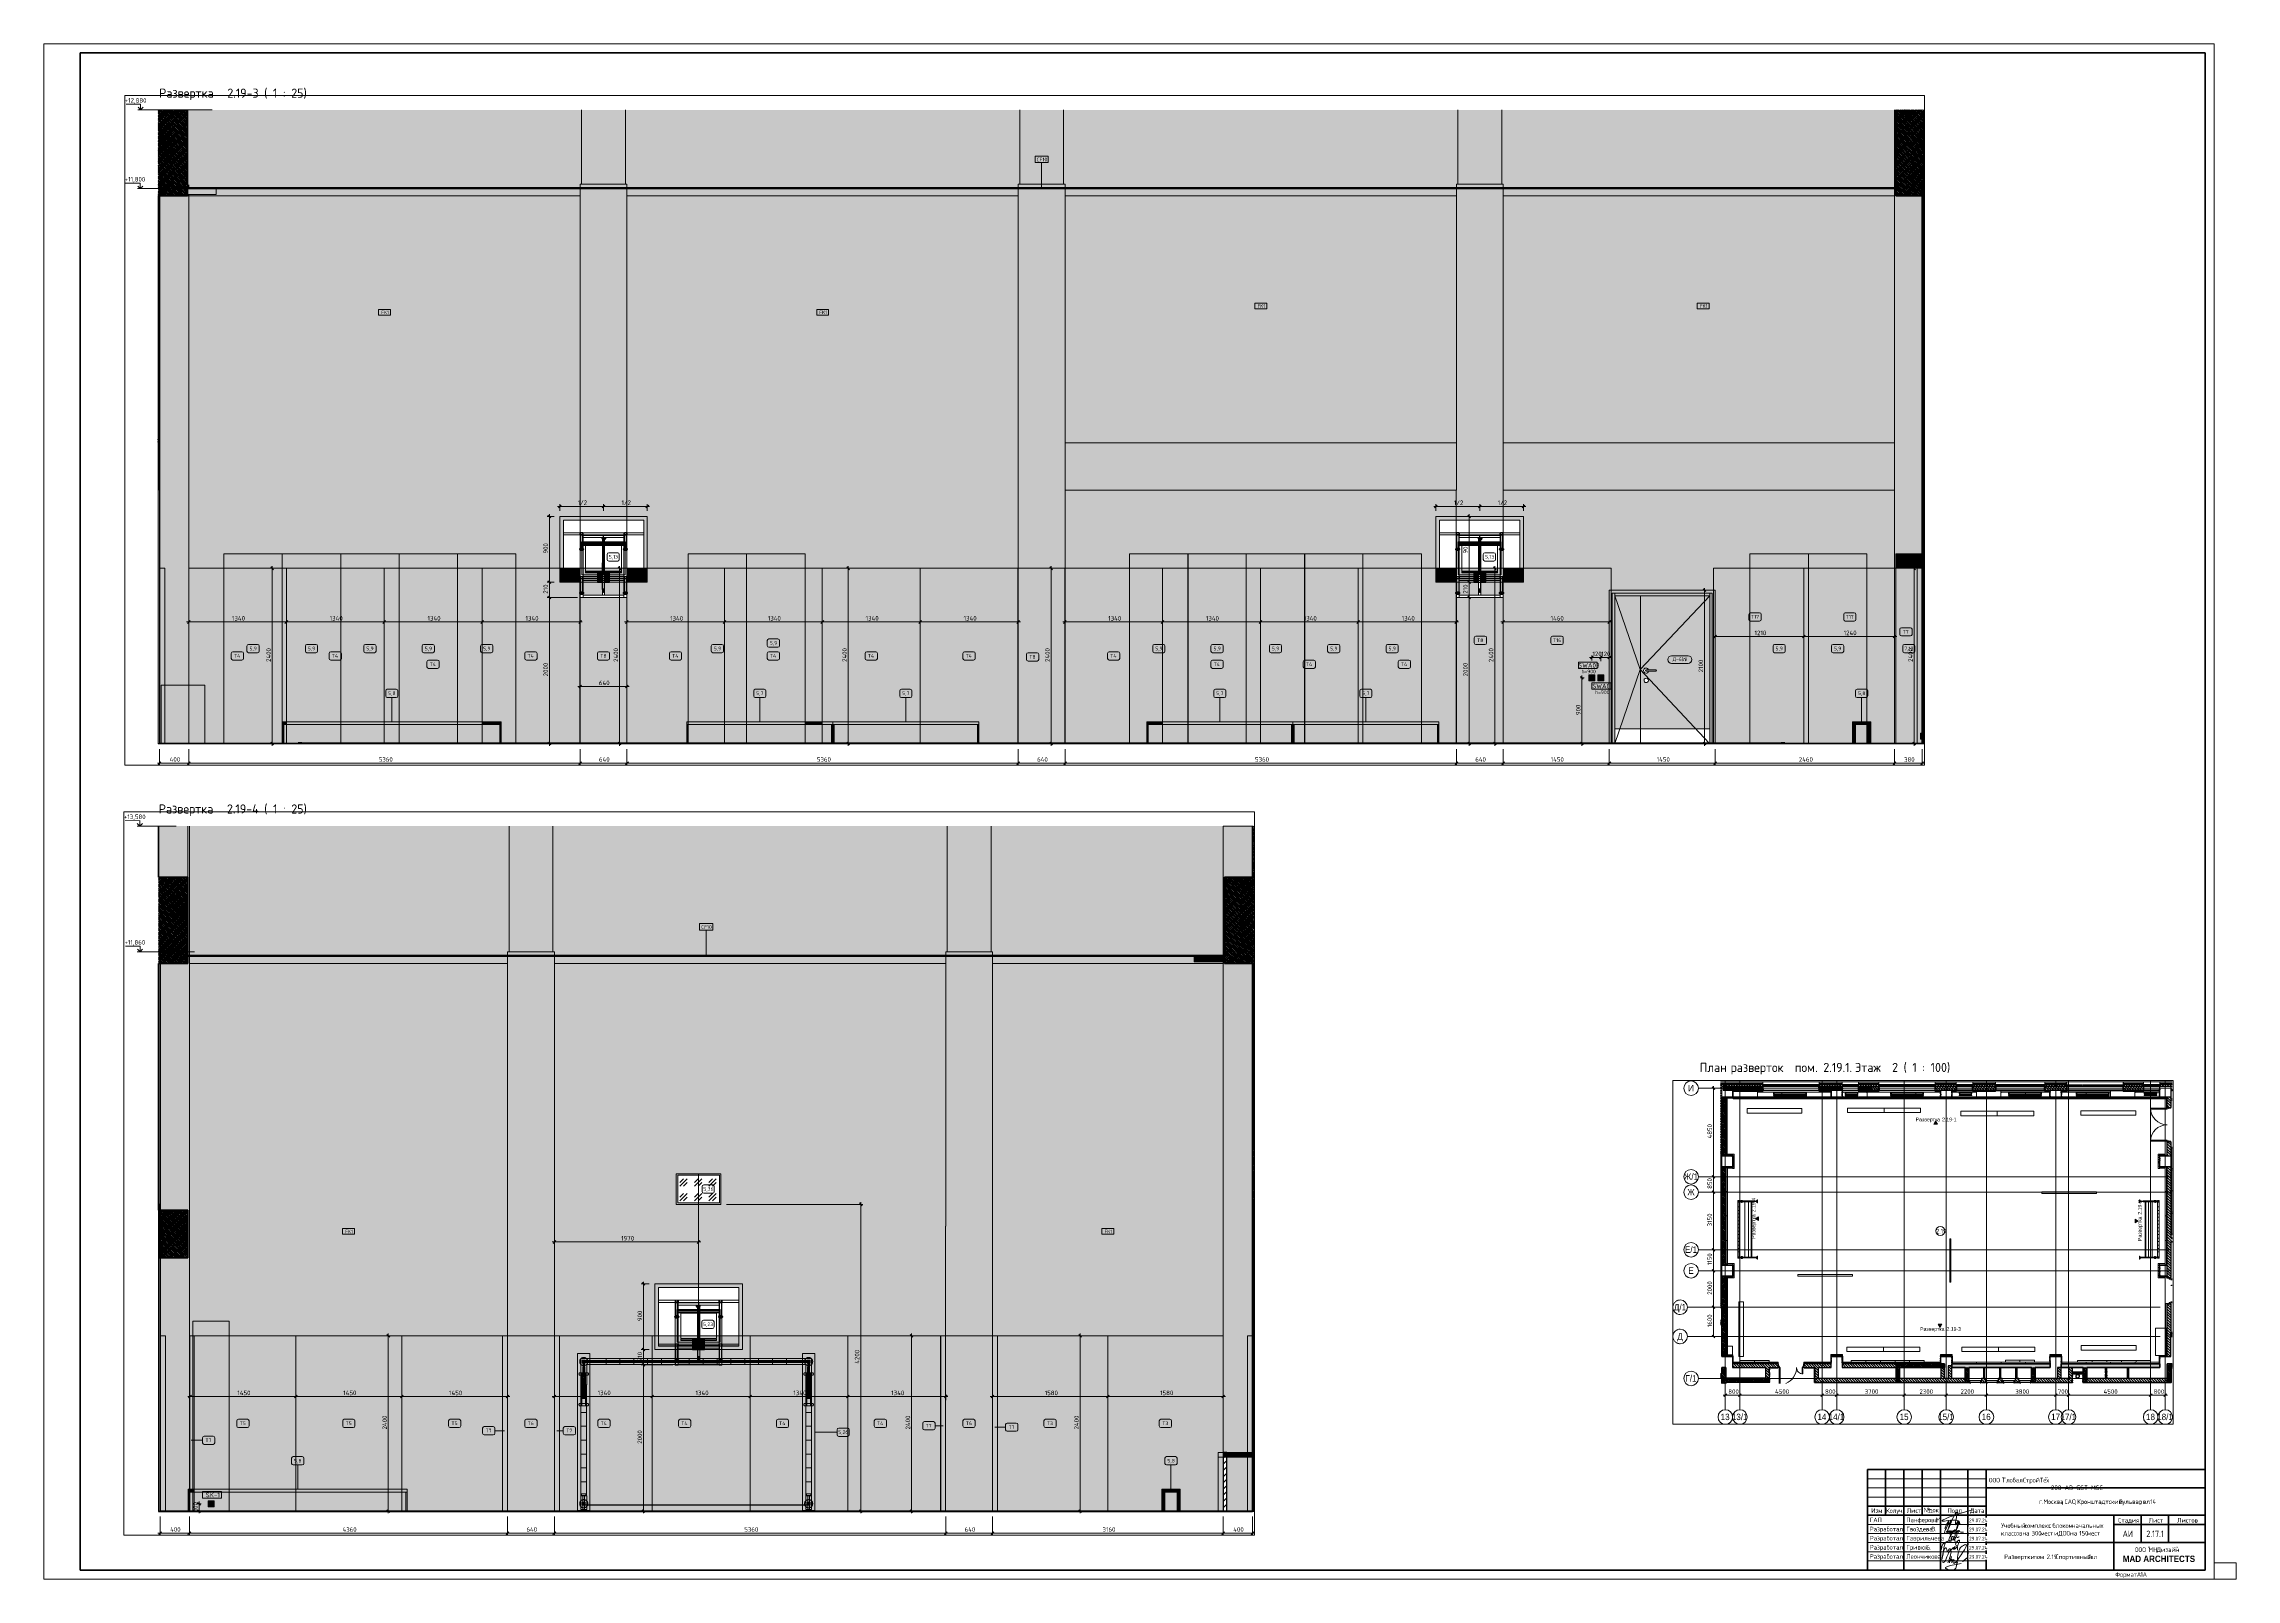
# Paper-space layout 'Layout1' of a CAD drawing. Header units: millimetres. Extents: x -1189 to 12, y 0 to 841.
# The model-space entities are those that its viewports show. They can reach past a viewport. Long polylines and large blocks are cut down to what shows.
import ezdxf

# ---------------------------------------------------------------- set-up
doc = ezdxf.new("R2010")
doc.units = ezdxf.units.MM
for name, pattern in [('ADSK_Штрих_ш2 п1', [75, 50, -25]), ('Осевая', [3175, 635, -476.25, 1587.5, -476.25]), ('Скрыто', [7.14375, 4.7625, -2.38125])]:
    doc.linetypes.add(name, pattern=pattern)
for name, color, linetype, lineweight in [('0-1', 7, 'Continuous', 9), ('A-ANNO-DIMS', 7, 'Continuous', 9), ('A-ANNO-DIMS-100', 7, 'Continuous', 9), ('A-ANNO-DIMS-25', 7, 'Continuous', 9), ('A-ANNO-NOTE', 7, 'Continuous', 9), ('A-AREA-IDEN', 7, 'Continuous', 9), ('A-CLNG-IDEN', 7, 'Continuous', 9), ('A-DETL', 7, 'Continuous', 9), ('A-DETL-1', 7, 'ADSK_Штрих_ш2 п1', 9), ('A-DOOR', 7, 'Continuous', 9), ('A-DOOR-1', 7, 'Continuous', 13), ('A-DOOR-FRAM', 7, 'Continuous', 13), ('A-DOOR-FRAM-1', 7, 'Continuous', 9), ('A-DOOR-IDEN', 7, 'Continuous', 9), ('A-FLOR', 7, 'Continuous', 9), ('A-GLAZ', 7, 'Continuous', 9), ('A-GLAZ-1', 7, 'Continuous', 13), ('A-WALL', 7, 'Continuous', 9), ('A-WALL-IDEN', 7, 'Continuous', 9), ('A-WALL-PATT', 7, 'Continuous', 9), ('E-ELEC-EQPM', 7, 'Continuous', 9), ('E-ELEC-FIXT-IDEN', 7, 'Continuous', 9), ('G-ANNO-DIMS', 7, 'Continuous', 9), ('G-ANNO-DIMS-1', 7, 'Continuous', 20), ('G-ANNO-SYMB', 7, 'Continuous', 9), ('G-ANNO-TTLB', 7, 'Скрыто', 9), ('I-FURN', 7, 'Continuous', 9), ('I-FURN-IDEN', 7, 'Continuous', 9), ('I-WALL', 7, 'Continuous', 9), ('M-EQPM', 7, 'Continuous', 9), ('P-SANR-FIXT', 7, 'Continuous', 9), ('S-COLS', 7, 'Continuous', 9), ('S-STRS-1', 7, 'Continuous', 9), ('Оси', 7, 'Continuous', 9), ('Оси-1', 7, 'Continuous', 20), ('Оси-2', 7, 'Осевая', 9), ('Электрические приборы', 7, 'Continuous', 9)]:
    doc.layers.add(name, color=color, linetype=linetype, lineweight=lineweight)
doc.layers.add('0-2', color=7, linetype='Continuous', lineweight=9, transparency=0.7)
for name, color, linetype, lineweight, true_color in [('A-CLNG-FNSH-1', 7, 'Continuous', 30, 0x3c3c3c), ('A-DETL-GENF-2', 7, 'Continuous', 9, 0xf5f5f5), ('A-FLOR-1', 7, 'Continuous', 9, 0x787878), ('A-FLOR-FNSH-1', 7, 'Continuous', 30, 0x3c3c3c), ('A-FLOR-FNSH-2', 7, 'Continuous', 40, 0x3c3c3c), ('A-WALL-1', 7, 'Continuous', 25, 0x3c3c3c), ('A-WALL-2', 7, 'Continuous', 35, 0x3c3c3c), ('A-WALL-3', 7, 'Continuous', 13, 0x3c3c3c), ('A-WALL-4', 7, 'Continuous', 30, 0x3c3c3c), ('A-WALL-5', 7, 'Continuous', 40, 0x3c3c3c), ('A-WALL-6', 7, 'Continuous', 9, 0x787878), ('A-WALL-7', 251, 'Continuous', 40, 0x505050), ('A-WALL-8', 7, 'Continuous', 30, 0x747472), ('A-WALL-FNSH-1', 7, 'Continuous', 9, 0x3c3c3c), ('A-WALL-FNSH-2', 7, 'Continuous', 13, 0x3c3c3c), ('A-WALL-FNSH-3', 7, 'Continuous', 30, 0x3c3c3c), ('A-WALL-FNSH-4', 251, 'Continuous', 30, 0x505050), ('I-FURN-1', 7, 'Continuous', 9, 0xf0f0f0), ('I-FURN-10', 7, 'Continuous', 9, 0xa7a7a7), ('I-FURN-100', 7, 'Continuous', 9, 0xec3c3c), ('I-FURN-101', 7, 'Continuous', 9, 0xd97e7e), ('I-FURN-102', 7, 'Continuous', 9, 0xef9494), ('I-FURN-103', 7, 'Continuous', 9, 0xececec), ('I-FURN-105', 7, 'Continuous', 9, 0xa8a8a8), ('I-FURN-106', 7, 'Continuous', 9, 0xbababa), ('I-FURN-107', 7, 'Continuous', 9, 0x9f9f9f), ('I-FURN-109', 7, 'Continuous', 9, 0xa1a1a1), ('I-FURN-11', 7, 'Continuous', 9, 0xb9b9b9), ('I-FURN-110', 254, 'Continuous', 9, 0xbebebe), ('I-FURN-111', 7, 'Continuous', 9, 0x848484), ('I-FURN-112', 7, 'Continuous', 9, 0x959595), ('I-FURN-113', 7, 'Continuous', 9, 0xbfbfbf), ('I-FURN-114', 7, 'Continuous', 9, 0x929292), ('I-FURN-115', 7, 'Continuous', 9, 0x858585), ('I-FURN-116', 7, 'Continuous', 9, 0xa9a9a9), ('I-FURN-117', 7, 'Continuous', 9, 0x969696), ('I-FURN-118', 7, 'Continuous', 9, 0xb6b6b6), ('I-FURN-119', 7, 'Continuous', 9, 0xafafaf), ('I-FURN-12', 7, 'Continuous', 9, 0xdddddd), ('I-FURN-120', 7, 'Continuous', 9, 0xc2c2c2), ('I-FURN-121', 7, 'Continuous', 9, 0xb7b7b7), ('I-FURN-122', 7, 'Continuous', 9, 0xb2b2b2), ('I-FURN-123', 7, 'Continuous', 9, 0x9c9c9c), ('I-FURN-124', 7, 'Continuous', 9, 0xcecece), ('I-FURN-125', 7, 'Continuous', 9, 0xe8e8e8), ('I-FURN-126', 7, 'Continuous', 9, 0xc7c7c7), ('I-FURN-127', 7, 'Continuous', 9, 0xdfdfdf), ('I-FURN-128', 7, 'Continuous', 9, 0xd2d2d2), ('I-FURN-129', 7, 'Continuous', 9, 0xcbcbcb), ('I-FURN-13', 7, 'Continuous', 9, 0xc3c3c3), ('I-FURN-130', 7, 'Continuous', 9, 0xc4c4c4), ('I-FURN-131', 7, 'Continuous', 9, 0xecbfbf), ('I-FURN-132', 7, 'Continuous', 9, 0xf6caca), ('I-FURN-133', 7, 'Continuous', 9, 0xf3b4b4), ('I-FURN-134', 7, 'Continuous', 9, 0xf1d2d2), ('I-FURN-135', 7, 'Continuous', 9, 0xf8dada), ('I-FURN-136', 7, 'Continuous', 9, 0xf56c6c), ('I-FURN-137', 7, 'Continuous', 9, 0xf58484), ('I-FURN-138', 7, 'Continuous', 9, 0xf17676), ('I-FURN-139', 7, 'Continuous', 9, 0xec5757), ('I-FURN-14', 7, 'Continuous', 9, 0xa6a6a6), ('I-FURN-140', 7, 'Continuous', 9, 0xec6767), ('I-FURN-141', 7, 'Continuous', 9, 0xec7e7e), ('I-FURN-142', 7, 'Continuous', 9, 0xd9b4b4), ('I-FURN-143', 7, 'Continuous', 9, 0xf8a9a9), ('I-FURN-144', 7, 'Continuous', 9, 0xf89898), ('I-FURN-145', 7, 'Continuous', 9, 0xf59f9f), ('I-FURN-146', 7, 'Continuous', 9, 0xf17d7d), ('I-FURN-147', 7, 'Continuous', 9, 0xf1a4a4), ('I-FURN-148', 7, 'Continuous', 9, 0xf16262), ('I-FURN-149', 7, 'Continuous', 9, 0xe4caca), ('I-FURN-15', 7, 'Continuous', 9, 0xb8b8b8), ('I-FURN-150', 7, 'Continuous', 9, 0xe4a4a4), ('I-FURN-151', 7, 'Continuous', 9, 0xec6464), ('I-FURN-152', 7, 'Continuous', 9, 0xf15f5f), ('I-FURN-153', 7, 'Continuous', 9, 0xe44747), ('I-FURN-154', 7, 'Continuous', 9, 0xe45757), ('I-FURN-155', 7, 'Continuous', 9, 0xe46f6f), ('I-FURN-156', 7, 'Continuous', 9, 0xc99494), ('I-FURN-157', 7, 'Continuous', 9, 0xf58f8f), ('I-FURN-158', 7, 'Continuous', 9, 0xf19292), ('I-FURN-159', 7, 'Continuous', 9, 0xec9a9a), ('I-FURN-16', 7, 'Continuous', 9, 0xaeaeae), ('I-FURN-160', 7, 'Continuous', 9, 0xec7272), ('I-FURN-161', 7, 'Continuous', 9, 0xeaaaaa), ('I-FURN-162', 7, 'Continuous', 9, 0xf6b7b7), ('I-FURN-163', 7, 'Continuous', 9, 0xe1a1a1), ('I-FURN-164', 7, 'Continuous', 9, 0xd57979), ('I-FURN-165', 7, 'Continuous', 9, 0xe98d8d), ('I-FURN-166', 7, 'Continuous', 9, 0xe18686), ('I-FURN-167', 7, 'Continuous', 9, 0xd93131), ('I-FURN-168', 7, 'Continuous', 9, 0xb36666), ('I-FURN-169', 7, 'Continuous', 9, 0xf14f4f), ('I-FURN-17', 7, 'Continuous', 9, 0x9a9a9a), ('I-FURN-170', 7, 'Continuous', 9, 0xf0c3c3), ('I-FURN-171', 7, 'Continuous', 9, 0xf8cccc), ('I-FURN-172', 7, 'Continuous', 9, 0xeabdbd), ('I-FURN-173', 7, 'Continuous', 9, 0xefafaf), ('I-FURN-174', 7, 'Continuous', 9, 0xe9e9e3), ('I-FURN-176', 7, 'Continuous', 9, 0xd0d0ce), ('I-FURN-177', 7, 'Continuous', 9, 0xc2c2c0), ('I-FURN-178', 7, 'Continuous', 9, 0xdbdbd7), ('I-FURN-179', 7, 'Continuous', 9, 0xe3e3de), ('I-FURN-18', 7, 'Continuous', 9, 0x919191), ('I-FURN-180', 7, 'Continuous', 9, 0xa2a2a2), ('I-FURN-19', 7, 'Continuous', 9, 0xe9e9e9), ('I-FURN-20', 7, 'Continuous', 9, 0xefefef), ('I-FURN-21', 7, 'Continuous', 9, 0xf8f8f8), ('I-FURN-22', 7, 'Continuous', 9, 0xf3f3f3), ('I-FURN-23', 7, 'Continuous', 9, 0xd9d9d9), ('I-FURN-24', 7, 'Continuous', 9, 0xc9c9c9), ('I-FURN-25', 7, 'Continuous', 9, 0xb3b3b3), ('I-FURN-26', 7, 'Continuous', 9, 0xe0e0e0), ('I-FURN-27', 7, 'Continuous', 9, 0xf0d1d1), ('I-FURN-28', 7, 'Continuous', 9, 0xf7d7d7), ('I-FURN-29', 7, 'Continuous', 9, 0xf4c7c7), ('I-FURN-3', 7, 'Continuous', 9, 0xacacac), ('I-FURN-30', 7, 'Continuous', 9, 0xeabebe), ('I-FURN-31', 7, 'Continuous', 9, 0xf0b0b0), ('I-FURN-32', 7, 'Continuous', 9, 0xf7a8a8), ('I-FURN-33', 7, 'Continuous', 9, 0xf79898), ('I-FURN-34', 7, 'Continuous', 9, 0xf49f9f), ('I-FURN-35', 7, 'Continuous', 9, 0xf06060), ('I-FURN-36', 7, 'Continuous', 9, 0xf07c7c), ('I-FURN-37', 7, 'Continuous', 9, 0xf0a4a4), ('I-FURN-38', 7, 'Continuous', 9, 0xfafafa), ('I-FURN-39', 7, 'Continuous', 9, 0xe2c7c7), ('I-FURN-4', 7, 'Continuous', 9, 0xc0c0c0), ('I-FURN-40', 7, 'Continuous', 9, 0xe4e4e4), ('I-FURN-41', 7, 'Continuous', 9, 0xf6f6f6), ('I-FURN-42', 7, 'Continuous', 9, 0xd6d6d6), ('I-FURN-43', 7, 'Continuous', 9, 0xeaeaea), ('I-FURN-44', 7, 'Continuous', 9, 0xf46c6c), ('I-FURN-45', 7, 'Continuous', 9, 0xf48383), ('I-FURN-46', 7, 'Continuous', 9, 0xf07676), ('I-FURN-47', 7, 'Continuous', 9, 0xea5555), ('I-FURN-48', 7, 'Continuous', 9, 0xea6565), ('I-FURN-49', 7, 'Continuous', 9, 0xea7d7d), ('I-FURN-5', 7, 'Continuous', 9, 0x949494), ('I-FURN-50', 7, 'Continuous', 9, 0xd6b0b0), ('I-FURN-51', 7, 'Continuous', 9, 0xc5c5c5), ('I-FURN-52', 7, 'Continuous', 9, 0xe2e2e2), ('I-FURN-53', 7, 'Continuous', 9, 0xe2a2a2), ('I-FURN-54', 7, 'Continuous', 9, 0xf48e8e), ('I-FURN-55', 7, 'Continuous', 9, 0xf09292), ('I-FURN-56', 7, 'Continuous', 9, 0xea9999), ('I-FURN-57', 7, 'Continuous', 9, 0xea7171), ('I-FURN-58', 7, 'Continuous', 9, 0x939393), ('I-FURN-59', 7, 'Continuous', 9, 0xf05e5e), ('I-FURN-6', 7, 'Continuous', 9, 0x9e9e9e), ('I-FURN-60', 7, 'Continuous', 9, 0xea6363), ('I-FURN-61', 7, 'Continuous', 9, 0xe24545), ('I-FURN-62', 7, 'Continuous', 9, 0xe26d6d), ('I-FURN-63', 7, 'Continuous', 9, 0xe25555), ('I-FURN-64', 7, 'Continuous', 9, 0xc58f8f), ('I-FURN-65', 7, 'Continuous', 9, 0xaaaaaa), ('I-FURN-66', 7, 'Continuous', 9, 0xea3b3b), ('I-FURN-67', 7, 'Continuous', 9, 0xe22020), ('I-FURN-68', 7, 'Continuous', 9, 0xd62e2e), ('I-FURN-69', 7, 'Continuous', 9, 0xd67b7b), ('I-FURN-7', 7, 'Continuous', 9, 0x8d8d8d), ('I-FURN-70', 7, 'Continuous', 9, 0xde8282), ('I-FURN-71', 7, 'Continuous', 9, 0xf09595), ('I-FURN-72', 7, 'Continuous', 9, 0xd07474), ('I-FURN-73', 7, 'Continuous', 9, 0xea6868), ('I-FURN-74', 7, 'Continuous', 9, 0xea8f8f), ('I-FURN-75', 7, 'Continuous', 9, 0xbc3939), ('I-FURN-76', 7, 'Continuous', 9, 0xac5f5f), ('I-FURN-77', 7, 'Continuous', 9, 0xd65353), ('I-FURN-78', 7, 'Continuous', 9, 0x898989), ('I-FURN-79', 7, 'Continuous', 9, 0xf4b5b5), ('I-FURN-8', 7, 'Continuous', 9, 0xd1d1d1), ('I-FURN-80', 7, 'Continuous', 9, 0xe7a7a7), ('I-FURN-81', 7, 'Continuous', 9, 0xde9d9d), ('I-FURN-82', 7, 'Continuous', 9, 0xe28686), ('I-FURN-83', 7, 'Continuous', 9, 0x868686), ('I-FURN-84', 7, 'Continuous', 9, 0xd5d5d5), ('I-FURN-85', 7, 'Continuous', 9, 0xe1e1e1), ('I-FURN-86', 7, 'Continuous', 9, 0xc34040), ('I-FURN-87', 7, 'Continuous', 9, 0xe96666), ('I-FURN-88', 7, 'Continuous', 9, 0xd55252), ('I-FURN-89', 7, 'Continuous', 9, 0xf39898), ('I-FURN-9', 7, 'Continuous', 9, 0xd3d3d3), ('I-FURN-90', 7, 'Continuous', 9, 0xef6c6c), ('I-FURN-91', 7, 'Continuous', 9, 0xe94040), ('I-FURN-92', 7, 'Continuous', 9, 0xe05d5d), ('I-FURN-93', 7, 'Continuous', 9, 0xd38686), ('I-FURN-94', 7, 'Continuous', 9, 0xd0d0d0), ('I-FURN-95', 7, 'Continuous', 9, 0xa0a0a0), ('I-FURN-96', 7, 'Continuous', 9, 0x787878), ('I-FURN-97', 7, 'Continuous', 9, 0xbcbcbc), ('I-FURN-98', 7, 'Continuous', 9, 0xe42222), ('I-FURN-99', 7, 'Continuous', 9, 0xc94747), ('I-WALL-1', 7, 'Continuous', 9, 0x787878), ('Q-SPCQ-1', 9, 'Continuous', 9, 0x808080), ('Q-SPCQ-2', 7, 'Continuous', 9, 0x7f7f7f), ('Розетки', 7, 'Continuous', 9, 0xff1e23)]:
    doc.layers.add(name, color=color, linetype=linetype, lineweight=lineweight, true_color=true_color)
doc.layers.add('G-ANNO-NPLT', color=7, linetype='Continuous', plot=False)
for name, color, linetype, lineweight, true_color, transparency in [('I-FURN-104', 7, 'Continuous', 9, 0x7f7f7f, 0.7), ('I-FURN-108', 7, 'Continuous', 9, 0x303030, 0.7), ('I-FURN-175', 7, 'Continuous', 9, 0xf7f7ef, 0.7), ('I-FURN-2', 7, 'Continuous', 9, 0xfbfbfb, 0.7)]:
    doc.layers.add(name, color=color, linetype=linetype, lineweight=lineweight, true_color=true_color, transparency=transparency)
doc.styles.add('Arial', font='arial.ttf', dxfattribs={"width": 0.9, "height": 350})
doc.styles.add('Arial_1', font='arial.ttf', dxfattribs={"height": 200})
doc.styles.add('Arial_B', font='', dxfattribs={"width": 0.9, "height": 3.5})
doc.styles.add('GOST Common_10', font='GOST_Common.ttf', dxfattribs={"width": 0.9, "height": 2})
doc.styles.add('GOST Common_11', font='GOST_Common.ttf', dxfattribs={"height": 5})
doc.styles.add('GOST Common_4', font='GOST_Common.ttf', dxfattribs={"width": 0.9, "height": 250})
doc.styles.add('GOST Common_5', font='GOST_Common.ttf', dxfattribs={"height": 62.5})
doc.styles.add('GOST Common_6', font='GOST_Common.ttf', dxfattribs={"height": 50})
doc.styles.add('GOST Common_7', font='GOST_Common.ttf', dxfattribs={"width": 0.9, "height": 50})
doc.styles.add('GOST Common_8', font='GOST_Common.ttf', dxfattribs={"width": 0.9, "height": 2.5})
doc.styles.add('GOST Common_9', font='GOST_Common.ttf', dxfattribs={"width": 0.9, "height": 3.5})
doc.styles.add('ISOCPEUR_1', font='isocpeur.ttf', dxfattribs={"width": 0.9, "height": 250})
doc.styles.add('ISOCPEUR_2', font='isocpeur.ttf', dxfattribs={"width": 0.9, "height": 62.5})
doc.styles.get('Arial_B').set_extended_font_data('Arial', bold=True)
doc.dimstyles.new('ISO-2_5_0_9К_БОЛЬШОЙ', dxfattribs={"dimscale": 304.8, "dimtxt": 248.995294, "dimasz": 0.492126, "dimexe": 0.393701, "dimexo": 0.984252, "dimgap": 0, "dimtad": 1, "dimdec": 0, "dimrnd": 10, "dimzin": 0, "dimdsep": 46, "dimtxsty": 'ISOCPEUR_1', "dimblk1": 'OBLIQUE', "dimblk2": 'OBLIQUE', "dimsah": 1, "dimcen": 0.09, "dimdle": 0.393701, "dimazin": 0, "dimtfac": 1, "dimtdec": 4, "dimtix": 1, "dimtmove": 0, "dimatfit": 3, "dimfxl": 1, "dimtvp": 1, "dimtolj": 1, "dimtzin": 0, "dimarcsym": 2})
doc.dimstyles.new('ISO-2_5_0_9К_БОЛЬШОЙ_1', dxfattribs={"dimscale": 304.8, "dimtxt": 62.248823, "dimasz": 0.123031, "dimexe": 0.098425, "dimexo": 0.246063, "dimgap": 0, "dimtad": 1, "dimdec": 0, "dimrnd": 10, "dimzin": 0, "dimdsep": 46, "dimtxsty": 'ISOCPEUR_2', "dimblk1": 'OBLIQUE', "dimblk2": 'OBLIQUE', "dimsah": 1, "dimcen": 0.09, "dimdle": 0.098425, "dimazin": 0, "dimtfac": 1, "dimtdec": 4, "dimtix": 1, "dimtmove": 0, "dimatfit": 3, "dimfxl": 1, "dimtvp": 1, "dimtolj": 1, "dimtzin": 0, "dimarcsym": 2})
pattern_1 = [(135, (-30638.25, 0), (-70.71068, -70.71068), [])]
pattern_2 = [(45, (-30638.255, 0), (-57.02463, 57.02463), []), (45, (-30581.23, 0), (-57.02463, 57.02463), [100.806, -20.161, 3.353, -16.808])]
pattern_3 = [(135, (1576.41, 164.685), (-14.14214, -14.14214), []), (225, (1576.41, 164.685), (14.14214, -14.14214), [])]
pattern_4 = [(45, (-546.384, 164.685), (-14.1421, 14.1421), []), (135, (-546.384, 164.685), (-14.1421, -14.1421), [])]
pattern_5 = [(45, (-30638.25, 0), (-70.71068, 70.71068), []), (135, (-30638.25, 0), (-70.71068, -70.71068), [])]
pattern_6 = [(135, (-30638.25, 0), (-75.43415, -75.43415), [106.68, -17.78, 3.556, -17.78]), (135, (-30638.25, 75.39), (-75.43415, -75.43415), []), (50, (-30638.25, 0), (127.52922, -11.15758), [13.335, -146.685]), (355, (-30638.25, 0), (-24.66966, 133.74002), [10.668, -117.348]), (100.451, (-30627.63, -0.93), (102.85973, 122.58178), [11.333, -124.663]), (46.184, (-30638.25, 35.56), (189.75516, -29.43036), [20.002, -220.027]), (96.636, (-30622.44, 33.1), (166.1822, 173.1996), [17, -186.995]), (351.184, (-30638.25, 35.56), (166.18393, 173.1976), [16.002, -176.022]), (21, (-30620.47, 26.67), (106.13027, -71.58603), [13.335, -146.685]), (326, (-30620.47, 26.67), (43.26188, 128.93175), [10.668, -117.348]), (71.451, (-30611.63, 20.7), (149.39198, 57.34505), [11.333, -124.663]), (37.5, (-30638.255, 0), (2.162228, 59.188357), [3.353, -112.573, 3.353, -115.773, -117.792]), (37.5, (-30638.255, 0), (2.162228, 59.188357), [-235.052, 3.353, -114.44]), (7.5, (-30638.255, 0), (46.77386, 70.12615), [3.353, -64.567, 3.353, -109.906, -44.894]), (7.5, (-30638.255, 0), (46.77386, 70.12615), [-181.178, 3.353, -41.542]), (327.5, (-30677.904, 0), (94.91367, -4.010093), [3.353, -41.097, 3.353, -135.331, -184.023]), (327.5, (-30677.904, 0), (94.91367, -4.010093), [-183.134, 3.353, -180.67]), (317.5, (-30695.68, 0), (103.69057, 17.79882), [3.353, -54.432, 3.353, -88.748, -130.683]), (317.5, (-30695.68, 0), (103.69057, 17.79882), [-149.885, 3.353, -127.33])]
pattern_7 = [(45, (-30638.255, 0), (-35.35534, 35.35534), [])]
pattern_8 = [(0, (-30638.255, 0), (121.92, 30.48), [10.058, -81.382, 10.058, -81.382, -487.68]), (0, (-30638.255, 0), (121.92, 30.48), [-182.88, 10.058, -172.822, 10.058, -81.382, -213.36]), (0, (-30638.255, 0), (121.92, 30.48), [-457.2, 10.058, -50.902, 10.058, -142.342]), (120, (-30592.535, 15.24), (-87.356454, 90.345817), [10.058, -81.382, 10.058, -81.382, -487.68]), (120, (-30592.535, 15.24), (-87.356454, 90.345817), [-182.88, 10.058, -172.822, 10.058, -81.382, -213.36]), (120, (-30592.535, 15.24), (-87.356454, 90.345817), [-457.2, 10.058, -50.902, 10.058, -142.342]), (240, (-30577.295, 76.2), (-34.563546, -120.825817), [10.058, -81.382, 10.058, -81.382, -487.68]), (240, (-30577.295, 76.2), (-34.563546, -120.825817), [-182.88, 10.058, -172.822, 10.058, -81.382, -213.36]), (240, (-30577.295, 76.2), (-34.563546, -120.825817), [-457.2, 10.058, -50.902, 10.058, -142.342])]
pattern_9 = [(45, (105744.672, 0), (-14.25598, 14.25598), []), (45, (105758.928, 0), (-14.25598, 14.25598), [25.202, -5.04, 0.8382, -4.202])]
pattern_10 = [(0, (105744.6715, 0), (30.48, 7.62), [2.515, -20.345, 2.515, -20.345, -121.92]), (0, (105744.6715, 0), (30.48, 7.62), [-45.72, 2.515, -43.205, 2.515, -20.345, -53.34]), (0, (105744.6715, 0), (30.48, 7.62), [-114.3, 2.515, -12.725, 2.515, -35.585]), (120, (105756.1015, 3.81), (-21.8391136, 22.5864543), [2.515, -20.345, 2.515, -20.345, -121.92]), (120, (105756.1015, 3.81), (-21.8391136, 22.5864543), [-45.72, 2.515, -43.205, 2.515, -20.345, -53.34]), (120, (105756.1015, 3.81), (-21.8391136, 22.5864543), [-114.3, 2.515, -12.725, 2.515, -35.585]), (240, (105759.9115, 19.05), (-8.6408864, -30.2064543), [2.515, -20.345, 2.515, -20.345, -121.92]), (240, (105759.9115, 19.05), (-8.6408864, -30.2064543), [-45.72, 2.515, -43.205, 2.515, -20.345, -53.34]), (240, (105759.9115, 19.05), (-8.6408864, -30.2064543), [-114.3, 2.515, -12.725, 2.515, -35.585])]
pattern_11 = [(45, (74034.799, 0), (-14.25598, 14.25598), []), (45, (74049.055, 0), (-14.25598, 14.25598), [25.202, -5.04, 0.8382, -4.202])]
pattern_12 = [(0, (74034.799, 0), (30.48, 7.62), [2.515, -20.345, 2.515, -20.345, -121.92]), (0, (74034.799, 0), (30.48, 7.62), [-45.72, 2.515, -43.205, 2.515, -20.345, -53.34]), (0, (74034.799, 0), (30.48, 7.62), [-114.3, 2.515, -12.725, 2.515, -35.585]), (120, (74046.229, 3.81), (-21.8391136, 22.5864543), [2.515, -20.345, 2.515, -20.345, -121.92]), (120, (74046.229, 3.81), (-21.8391136, 22.5864543), [-45.72, 2.515, -43.205, 2.515, -20.345, -53.34]), (120, (74046.229, 3.81), (-21.8391136, 22.5864543), [-114.3, 2.515, -12.725, 2.515, -35.585]), (240, (74050.039, 19.05), (-8.6408864, -30.2064543), [2.515, -20.345, 2.515, -20.345, -121.92]), (240, (74050.039, 19.05), (-8.6408864, -30.2064543), [-45.72, 2.515, -43.205, 2.515, -20.345, -53.34]), (240, (74050.039, 19.05), (-8.6408864, -30.2064543), [-114.3, 2.515, -12.725, 2.515, -35.585])]

# ---------------------------------------------------------------- blocks, each defined once
blk = doc.blocks.new('Штамп_РД_основной - А0А-27865274-Развертки пом_ 2_19 Спортивный зал')
at = {"layer": 'A-ANNO-NOTE'}
for points, knots in [([(-338, -117.1), (-338.7, -122.4), (-329.9, -103.7), (-335.8, -123.7), (-330.9, -113.6), (-333.3, -120.6), (-331.4, -115.2), (-331.8, -118.8), (-331.2, -118.6), (-331.5, -117.5), (-332.4, -115.1), (-346.7, -118.4), (-336, -113.6), (-324.2, -110.5)], [0, 0, 0, 0, 0.0513615, 0.1091052, 0.1522958, 0.178941, 0.1972205, 0.2080985, 0.2140042, 0.2188047, 0.2389907, 0.2707687, 0.3130687, 0.3130687, 0.3130687, 0.3130687]), ([(-339.6, -120.7), (-338, -117.2), (-337.3, -116.5), (-337.3, -117), (-338.8, -120.6), (-340.4, -123.9), (-338.9, -123.4), (-338.4, -122), (-335.9, -117.7), (-335.9, -116.4), (-336.4, -116.4), (-336.9, -117.9), (-338.3, -122.7)], [0, 0, 0, 0, 0.0080365, 0.0160998, 0.028237, 0.0420073, 0.0521324, 0.0641411, 0.0757014, 0.0858292, 0.0908816, 0.1013994, 0.1013994, 0.1013994, 0.1013994]), ([(-334.9, -121.8), (-335.4, -122.1), (-335.4, -122.4), (-335.1, -122.4), (-334.8, -121.9), (-335.5, -123.7), (-336.3, -124.2), (-335.7, -123.2), (-334.4, -122), (-333.7, -121.5), (-334.3, -121.5), (-334.6, -122.5), (-333.9, -122.5), (-332.1, -119.2), (-332.1, -118), (-332.6, -118.5), (-333.5, -122.1), (-333.5, -122.7)], [0, 0, 0, 0, 0.00162511, 0.00331349, 0.00754981, 0.01278161, 0.01888966, 0.02470924, 0.03042302, 0.03530305, 0.0391434, 0.04257709, 0.05077407, 0.05912564, 0.06755136, 0.07580968, 0.08321457, 0.08321457, 0.08321457, 0.08321457]), ([(-341.4, -132.2), (-341.9, -127.4), (-328.9, -126.7), (-340.1, -127), (-339.9, -131.7), (-341.7, -139.9), (-340.5, -134.7), (-340.2, -132.5), (-338.7, -130.3), (-338.3, -134.3), (-337.4, -132.1), (-336.7, -131.7)], [0, 0, 0, 0, 0.019426, 0.0387349, 0.0549438, 0.0672527, 0.0778646, 0.084698, 0.0906304, 0.096697, 0.1015072, 0.1015072, 0.1015072, 0.1015072]), ([(-340.8, -139), (-340.1, -140.2), (-338.4, -136.4), (-337.6, -133.9), (-335.2, -130.7), (-337.1, -137.8), (-337.9, -139.5)], [0, 0, 0, 0, 0.00891354, 0.0206837, 0.03596829, 0.05045262, 0.05045262, 0.05045262, 0.05045262]), ([(-334.6, -139.5), (-335.4, -141.8), (-325.6, -128.9), (-329, -129.5), (-332.6, -132.1), (-332.8, -142.8), (-335.1, -143.9), (-340.4, -142.5), (-338.8, -141.4), (-330.6, -139.9)], [0, 0, 0, 0, 0.0206368, 0.0432038, 0.0605873, 0.0770759, 0.0945827, 0.1039292, 0.1187761, 0.1187761, 0.1187761, 0.1187761]), ([(-338.3, -122.7), (-338.3, -123.2), (-337.4, -123.2), (-337.4, -122.2), (-337.8, -122.2), (-337.9, -122.3), (-337.9, -122.4), (-336.9, -122.1), (-337.3, -122.7)], [0, 0, 0, 0, 0.00358547, 0.00695057, 0.00915819, 0.01015554, 0.01205798, 0.01469377, 0.01469377, 0.01469377, 0.01469377]), ([(-336.5, -122.8), (-336, -125.9), (-336, -128.5), (-337.1, -128.5), (-337.6, -126.5), (-335.8, -123.3), (-334.3, -122.9), (-332, -122.7)], [0, 0, 0, 0, 0.01155157, 0.02127823, 0.03282555, 0.04509601, 0.05773263, 0.05773263, 0.05773263, 0.05773263]), ([(-337, -123.2), (-336.3, -122.4), (-336.9, -121.9), (-337.2, -122.2), (-336.6, -122.4), (-336, -121.8), (-336, -122.1), (-336.3, -122.5), (-335.6, -122.5), (-335.9, -123.2), (-337, -124.2), (-337, -123.4), (-335.6, -122.2), (-335.1, -122.7)], [0, 0, 0, 0, 0.00332582, 0.00612366, 0.00901076, 0.01174206, 0.01415884, 0.01630272, 0.0190767, 0.02344016, 0.02813242, 0.03439448, 0.03937975, 0.03937975, 0.03937975, 0.03937975]), ([(-336.7, -131.7), (-336.7, -132.2), (-335.4, -132.5), (-335, -130), (-334.7, -133.4), (-334.6, -131.3), (-333.5, -130.1), (-334.9, -132.4), (-333.5, -132.3), (-329.9, -124.8), (-334.9, -129.7), (-332.7, -130.1), (-332.7, -131.3), (-332.6, -132.6)], [0, 0, 0, 0, 0.0046234, 0.0123007, 0.0208561, 0.0283952, 0.03509, 0.0409642, 0.0537756, 0.0710384, 0.0891313, 0.0998193, 0.1046376, 0.1046376, 0.1046376, 0.1046376]), ([(-334.9, -125.4), (-335.1, -125.1), (-335.5, -125.1), (-335.7, -125.3), (-335.8, -126), (-335.8, -126.9), (-335.3, -127), (-334.9, -126.6), (-334.7, -125.4), (-334.7, -125.1), (-334.7, -125.1), (-334.7, -125.1), (-334.8, -126.1), (-334.8, -126.9), (-334.6, -126.9), (-333.9, -126.4), (-332.9, -124.4), (-332.9, -123.3), (-333.1, -123), (-333.6, -123), (-334.1, -124.3), (-334.2, -127.5), (-333.9, -128.3), (-333.8, -128.7)], [0, 0, 0, 0, 0.0016332, 0.00392105, 0.00702344, 0.01058969, 0.01394693, 0.01793334, 0.0215051, 0.02411625, 0.02465035, 0.02632052, 0.02939378, 0.03280325, 0.03593957, 0.04142394, 0.04849321, 0.05477683, 0.05812393, 0.06191415, 0.07043912, 0.0795646, 0.08714635, 0.08714635, 0.08714635, 0.08714635]), ([(-333.5, -122.7), (-333.3, -122.9), (-332.6, -122.2), (-333.2, -122.2), (-332.6, -122.2), (-332.1, -121.8), (-332.7, -122.7)], [0, 0, 0, 0, 0.00269646, 0.00576297, 0.00838865, 0.01167349, 0.01167349, 0.01167349, 0.01167349]), ([(-331.9, -121.6), (-331.9, -122), (-331.6, -122), (-331.6, -122.3), (-330.8, -123.1), (-329.4, -122.7)], [0, 0, 0, 0, 0.001554219, 0.00418307, 0.008514983, 0.008514983, 0.008514983, 0.008514983])]:
    blk.add_open_spline(points, degree=3, knots=knots, dxfattribs=at)
for points, degree in [([(-333.5, -122.7), (-333, -122.7)], 1), ([(-333.2, -127.9), (-332.5, -127.9)], 1), ([(-332.9, -125.7), (-332, -125.5), (-331.8, -125.3)], 2), ([(-332.8, -122.8), (-332.6, -123.1), (-331.9, -122.3), (-331.9, -121.6)], 3), ([(-335.9, -136.1), (-337.1, -139.5)], 1), ([(-336.7, -138.4), (-335.6, -137.2), (-335.2, -137.3), (-335.7, -139.5)], 3), ([(-335.7, -139.5), (-335.4, -137.3), (-333.8, -136.9), (-334.6, -139.5)], 3), ([(-333.2, -139.5), (-332.5, -139.5)], 1), ([(-329.9, -138.9), (-327, -136.5)], 1)]:
    blk.add_open_spline(points, degree=degree, dxfattribs=at)
at = {"layer": 'G-ANNO-TTLB', "linetype": 'Continuous'}
for p, q in [((-1381, 692.5), (-1381, -148.5)), ((-1381, 692.5), (-192, 692.5)), ((-192, 692.5), (-192, -148.5)), ((-317, -93.5), (-382, -93.5)), ((-317, -98.5), (-382, -98.5)), ((-317, -103.5), (-382, -103.5)), ((-317, -118.5), (-382, -118.5)), ((-317, -123.5), (-382, -123.5)), ((-317, -128.5), (-382, -128.5)), ((-317, -133.5), (-382, -133.5)), ((-317, -138.5), (-382, -138.5)), ((-192, -148.5), (-1381, -148.5))]:
    blk.add_line(p, q, dxfattribs=at)
at = {"layer": 'G-ANNO-TTLB', "linetype": 'Continuous', "lineweight": 40}
for p, q in [((-1361, 687.5), (-1361, -143.5)), ((-197, 687.5), (-1361, 687.5)), ((-197, -143.5), (-197, 687.5)), ((-382, -88.5), (-382, -143.5)), ((-197, -88.5), (-382, -88.5)), ((-372, -88.5), (-372, -113.5)), ((-362, -88.5), (-362, -143.5)), ((-352, -88.5), (-352, -113.5)), ((-342, -88.5), (-342, -143.5)), ((-327, -88.5), (-327, -143.5)), ((-317, -88.5), (-317, -143.5)), ((-197, -98.5), (-317, -98.5)), ((-317, -108.5), (-382, -108.5)), ((-197, -113.5), (-382, -113.5)), ((-247, -113.5), (-247, -143.5)), ((-197, -118.5), (-247, -118.5)), ((-232, -113.5), (-232, -128.5)), ((-217, -113.5), (-217, -128.5)), ((-197, -128.5), (-317, -128.5)), ((-1361, -143.5), (-197, -143.5))]:
    blk.add_line(p, q, dxfattribs=at)
at = {"layer": 'G-ANNO-TTLB', "linetype": 'Continuous', "attachment_point": 1}
for s, insert, char_height, width, style in [('ГАП', (-380.7, -114.8), 2.5, 6.566, 'GOST Common_8'), ('Разработал', (-380.7, -119.8), 2.5, 20.708, 'GOST Common_8'), ('Изм', (-379.9, -109.7), 2.5, 6.133, 'GOST Common_8'), ('\\fGOST Common|b0|i0|c204|p34|;\\W.9;.', (-374.8, -109.7), 2.5, 0.794, 'GOST Common_8'), ('Кол', (-371.8, -109.7), 2.5, 6.061, 'GOST Common_8'), ('\\fGOST Common|b0|i0|c204|p34|;\\W.9;.', (-366.8, -109.7), 2.5, 0.794, 'GOST Common_8'), ('уч', (-366.1, -109.7), 2.5, 3.896, 'GOST Common_8'), ('\\fGOST Common|b0|i0|c204|p34|;\\W.9;.', (-362.9, -109.7), 2.5, 0.794, 'GOST Common_8'), ('Лист', (-360.4, -109.7), 2.5, 8.297, 'GOST Common_8'), ('Панферова', (-360.7, -114.8), 2.5, 18.687, 'GOST Common_8'), ('Гвоздева', (-360.7, -119.8), 2.5, 15.657, 'GOST Common_8'), ('\\fGOST Common|b0|i0|c204|p34|;\\W.9;№', (-351.1, -109.4), 2.5, 3.319, 'GOST Common_8'), ('док', (-348.4, -109.4), 2.5, 5.844, 'GOST Common_8'), ('\\fGOST Common|b0|i0|c204|p34|;\\W.9; ', (-347.8, -119.8), 2.5, 0.938, 'GOST Common_8'), ('\\fGOST Common|b0|i0|c204|p34|;\\W.9;В', (-347, -119.8), 2.5, 2.237, 'GOST Common_8'), ('\\fGOST Common|b0|i0|c204|p34|;\\W.9; ', (-345.3, -114.8), 2.5, 0.938, 'GOST Common_8'), ('\\fGOST Common|b0|i0|c204|p34|;\\W.9;М', (-344.5, -114.8), 2.5, 2.453, 'GOST Common_8'), ('\\fGOST Common|b0|i0|c204|p34|;\\W.9;.', (-343.6, -109.4), 2.5, 0.794, 'GOST Common_8'), ('Подп', (-338.1, -109.7), 2.5, 8.009, 'GOST Common_8'), ('\\fGOST Common|b0|i0|c204|p34|;\\W.9;.', (-331.5, -109.7), 2.5, 0.794, 'GOST Common_8'), ('Дата', (-325.8, -109.7), 2.5, 9.235, 'GOST Common_8'), ('Стадия', (-244.6, -115), 2.5, 12.41, 'GOST Common_8'), ('Лист', (-227.9, -115), 2.5, 8.297, 'GOST Common_8'), ('Листов', (-212.3, -115), 2.5, 12.194, 'GOST Common_8'), ('Разработал', (-380.7, -124.8), 2.5, 20.708, 'GOST Common_8'), ('Разработал', (-380.7, -129.8), 2.5, 20.708, 'GOST Common_8'), ('Гаврильчева', (-360.7, -124.8), 2.5, 21.862, 'GOST Common_8'), ('Гривюк', (-360.7, -129.8), 2.5, 12.122, 'GOST Common_8'), ('\\fGOST Common|b0|i0|c204|p34|;\\W.9; ', (-350.7, -129.8), 2.5, 0.938, 'GOST Common_8'), ('\\fGOST Common|b0|i0|c204|p34|;\\W.9;Б', (-349.9, -129.8), 2.5, 2.165, 'GOST Common_8'), ('\\fGOST Common|b0|i0|c204|p34|;\\W.9;.', (-348.1, -129.8), 2.5, 0.794, 'GOST Common_8'), ('\\fGOST Common|b0|i0|c204|p34|;\\W.9;.', (-345.1, -119.8), 2.5, 0.794, 'GOST Common_8'), ('\\fGOST Common|b0|i0|c204|p34|;\\W.9; ', (-342.6, -124.8), 2.5, 0.722, 'GOST Common_8'), ('ООО', (-235.5, -131.1), 2.5, 6.494, 'GOST Common_8'), (' "', (-230.2, -131.1), 2.5, 2.597, 'GOST Common_8'), ('МН', (-228, -131.1), 2.5, 4.618, 'GOST Common_8'), ('\\fGOST Common|b0|i0|c204|p34|;\\W.9; ', (-224.2, -131.1), 2.5, 0.938, 'GOST Common_8'), ('Дизайн', (-223.5, -131.1), 2.5, 12.266, 'GOST Common_8'), ('\\fGOST Common|b0|i0|c204|p34|;\\W.9;"', (-213.3, -131.1), 2.5, 1.659, 'GOST Common_8'), ('Разработал', (-380.7, -134.8), 2.5, 20.708, 'GOST Common_8'), ('Леончикова', (-360.7, -134.8), 2.5, 19.986, 'GOST Common_8'), ('MAD ARCHITECTS', (-242.1, -135.6), 3.5, 48.558, 'Arial_B'), ('Формат', (-246.2, -144.7), 2.5, 13.42, 'GOST Common_8'), ('\\fGOST Common|b0|i0|c204|p34|;\\W.9; ', (-235.2, -144.7), 2.5, 0.938, 'GOST Common_8'), ('\\fGOST Common|b0|i0|c204|p34|;\\W.9;А', (-234.4, -144.7), 2.5, 2.453, 'GOST Common_8'), ('\\fGOST Common|b0|i0|c204|p34|;\\W.9;1', (-232.4, -144.7), 2.5, 1.371, 'GOST Common_8'), ('\\fGOST Common|b0|i0|c204|p34|;\\W.9;А', (-231.2, -144.7), 2.5, 2.453, 'GOST Common_8')]:
    blk.add_mtext(s, dxfattribs=dict(at, insert=insert, char_height=char_height, width=width, style=style))
blk = doc.blocks.new('Штамп_Без подписи_спец_ - Без подписи-27038161-Развертки пом_ 2_19 Спортивный зал')
at = {"layer": 'A-ANNO-NOTE'}
for p, q in [((0, 5), (35, 5)), ((0, 0), (0, 5)), ((35, 0), (0, 0)), ((20, 5), (20, 0)), ((35, 5), (35, 0))]:
    blk.add_line(p, q, dxfattribs=at)
blk = doc.blocks.new('110_Дверь_СКБ_2Ст - Д-6_л__ ДОО_Дв_1450x2100h_Дверь из раздевальной в коридор-25835678-План разверток пом_ 2_19_1_ Этаж 2')
at = {"layer": 'A-DOOR'}
h = blk.add_hatch(dxfattribs=at)
h.set_pattern_fill('FP_4', color=256, style=0, pattern_type=2)
h.set_pattern_definition(pattern_3)
h.paths.add_polyline_path([(737.5, 100), (712.5, 100), (712.5, -100), (737.5, -100)])
at = {"layer": 'A-DOOR-FRAM-1'}
h = blk.add_hatch(dxfattribs=at)
h.set_pattern_fill('FP_5', color=256, style=0, pattern_type=2)
h.set_pattern_definition(pattern_4)
h.paths.add_polyline_path([(-687.5, -100), (-687.5, 100), (-712.5, 100), (-712.5, -100)])
at = {"layer": 'A-DOOR'}
for centre, radius, start, end in [((-637.5, 100), 350, 360, 12.3682), ((662.5, 100), 950, 175.4685, 180)]:
    blk.add_arc(centre, radius, start, end, dxfattribs=at)
at = {"layer": 'A-DOOR-1'}
for p, q in [((-637.5, 174.9), (-637.5, 100)), ((-587.5, 100), (-587.5, 174.9)), ((612.5, 174.9), (612.5, 100)), ((662.5, 100), (662.5, 174.9)), ((-637.5, 100), (-587.5, 100)), ((612.5, 100), (662.5, 100))]:
    blk.add_line(p, q, dxfattribs=at)
at = {"layer": 'A-DOOR-FRAM'}
for p, q in [((-672.5, 108), (-742.5, 108)), ((-742.5, 108), (-742.5, 100)), ((-742.5, 100), (-672.5, 100)), ((-687.5, 100), (-712.5, 100)), ((-712.5, 100), (-712.5, -100)), ((-637.5, 100), (-687.5, 100)), ((-687.5, 100), (-687.5, 20)), ((-687.5, -100), (-687.5, 100)), ((-672.5, 100), (-672.5, 108)), ((-637.5, 50), (-637.5, 100)), ((662.5, 100), (662.5, 50)), ((712.5, 100), (662.5, 100)), ((767.5, 108), (697.5, 108)), ((697.5, 108), (697.5, 100)), ((697.5, 100), (767.5, 100)), ((712.5, 20), (712.5, 100)), ((737.5, 100), (712.5, 100)), ((712.5, 100), (712.5, -100)), ((737.5, -100), (737.5, 100)), ((767.5, 100), (767.5, 108)), ((-627.5, 50), (-637.5, 50)), ((-627.5, 20), (-627.5, 50)), ((662.5, 50), (652.5, 50)), ((652.5, 50), (652.5, 20)), ((-687.5, 20), (-627.5, 20)), ((-672.5, 20), (-687.5, 20)), ((-687.5, 20), (-687.5, -100)), ((-672.5, -100), (-672.5, 20)), ((652.5, 20), (712.5, 20)), ((712.5, 20), (697.5, 20)), ((697.5, 20), (697.5, -100)), ((712.5, -100), (712.5, 20)), ((-672.5, -100), (-742.5, -100)), ((-742.5, -100), (-742.5, -108)), ((-742.5, -108), (-672.5, -108)), ((-712.5, -100), (-687.5, -100)), ((-687.5, -100), (-672.5, -100)), ((-672.5, -108), (-672.5, -100)), ((697.5, -100), (712.5, -100)), ((767.5, -100), (697.5, -100)), ((697.5, -100), (697.5, -108)), ((697.5, -108), (767.5, -108)), ((712.5, -100), (737.5, -100)), ((767.5, -108), (767.5, -100))]:
    blk.add_line(p, q, dxfattribs=at)
blk = doc.blocks.new('120_Окно_СКБ_2Ст - 120_Окно_СКБ_2Ст 2700х2500 _мал створка справа_ 2-23206922-План разверток пом_ 2_19_1_ Этаж 2')
at = {"layer": 'A-GLAZ'}
for p, q in [((1350, -5), (-1350, -5)), ((-1230, -55), (400, -55)), ((570, -55), (1230, -55)), ((-1330, -75), (-1300, -75)), ((400, -65), (-1230, -65)), ((470, -75), (500, -75)), ((1230, -65), (570, -65)), ((1300, -75), (1330, -75))]:
    blk.add_line(p, q, dxfattribs=at)
at = {"layer": 'A-GLAZ-1'}
for p, q in [((-1350, -75), (-1350, -5)), ((-1350, -5), (-1280, -5)), ((-1280, -5), (-1280, -75)), ((450, -75), (450, -5)), ((450, -5), (520, -5)), ((520, -5), (520, -75)), ((1280, -75), (1280, -5)), ((1280, -5), (1350, -5)), ((1350, -5), (1350, -75)), ((450, -35), (-1280, -35)), ((-1280, -35), (-1280, -75)), ((-1230, -85), (-1230, -35)), ((400, -85), (400, -35)), ((450, -75), (450, -35)), ((1280, -35), (520, -35)), ((520, -35), (520, -75)), ((570, -85), (570, -35)), ((1230, -85), (1230, -35)), ((1280, -75), (1280, -35)), ((-1280, -75), (-1350, -75)), ((-1280, -75), (-1300, -75)), ((-1300, -75), (-1300, -85)), ((520, -75), (450, -75)), ((470, -75), (450, -75)), ((470, -85), (470, -75)), ((520, -75), (500, -75)), ((500, -75), (500, -85)), ((1350, -75), (1280, -75)), ((1300, -75), (1280, -75)), ((1300, -85), (1300, -75)), ((-1300, -85), (470, -85)), ((470, -85), (-1300, -85)), ((500, -85), (1300, -85)), ((1300, -85), (500, -85))]:
    blk.add_line(p, q, dxfattribs=at)
blk = doc.blocks.new('120_Окно_СКБ_2Ст - 120_Окно_СКБ_2Ст 3100х2500 _мал_створка слева_ 2-19089248-План разверток пом_ 2_19_1_ Этаж 2')
at = {"layer": 'A-GLAZ'}
for p, q in [((1550, -5), (-1550, -5)), ((-1430, -55), (600, -55)), ((770, -55), (1430, -55)), ((-1530, -75), (-1500, -75)), ((600, -65), (-1430, -65)), ((670, -75), (700, -75)), ((1430, -65), (770, -65)), ((1500, -75), (1530, -75))]:
    blk.add_line(p, q, dxfattribs=at)
at = {"layer": 'A-GLAZ-1'}
for p, q in [((-1550, -75), (-1550, -5)), ((-1550, -5), (-1480, -5)), ((-1480, -5), (-1480, -75)), ((650, -75), (650, -5)), ((650, -5), (720, -5)), ((720, -5), (720, -75)), ((1480, -75), (1480, -5)), ((1480, -5), (1550, -5)), ((1550, -5), (1550, -75)), ((650, -35), (-1480, -35)), ((-1480, -35), (-1480, -75)), ((-1430, -85), (-1430, -35)), ((600, -85), (600, -35)), ((650, -75), (650, -35)), ((1480, -35), (720, -35)), ((720, -35), (720, -75)), ((770, -85), (770, -35)), ((1430, -85), (1430, -35)), ((1480, -75), (1480, -35)), ((-1480, -75), (-1550, -75)), ((-1480, -75), (-1500, -75)), ((-1500, -75), (-1500, -85)), ((720, -75), (650, -75)), ((670, -75), (650, -75)), ((670, -85), (670, -75)), ((720, -75), (700, -75)), ((700, -75), (700, -85)), ((1550, -75), (1480, -75)), ((1500, -75), (1480, -75)), ((1500, -85), (1500, -75)), ((-1500, -85), (670, -85)), ((670, -85), (-1500, -85)), ((700, -85), (1500, -85)), ((1500, -85), (700, -85))]:
    blk.add_line(p, q, dxfattribs=at)
blk = doc.blocks.new('120_Окно_СКБ_1Ст - 120_Окно_СКБ_1Ст 900х2500_h_-19906774-План разверток пом_ 2_19_1_ Этаж 2')
at = {"layer": 'A-GLAZ'}
for p, q in [((450, -5), (-450, -5)), ((-330, -55), (330, -55)), ((-430, -75), (-400, -75)), ((330, -65), (-330, -65)), ((400, -75), (430, -75))]:
    blk.add_line(p, q, dxfattribs=at)
at = {"layer": 'A-GLAZ-1'}
for p, q in [((-450, -75), (-450, -5)), ((-450, -5), (-380, -5)), ((-380, -5), (-380, -75)), ((380, -75), (380, -5)), ((380, -5), (450, -5)), ((450, -5), (450, -75)), ((380, -35), (-380, -35)), ((-380, -35), (-380, -75)), ((-330, -85), (-330, -35)), ((330, -85), (330, -35)), ((380, -75), (380, -35)), ((-380, -75), (-450, -75)), ((-380, -75), (-400, -75)), ((-400, -75), (-400, -85)), ((450, -75), (380, -75)), ((400, -75), (380, -75)), ((400, -85), (400, -75)), ((-400, -85), (400, -85)), ((400, -85), (-400, -85))]:
    blk.add_line(p, q, dxfattribs=at)
blk = doc.blocks.new('120_Окно_СКБ_2Ст - 120_Окно_СКБ_2Ст 3100х2500 _мал_створка слева_-22274797-План разверток пом_ 2_19_1_ Этаж 2')
at = {"layer": 'A-GLAZ'}
for p, q in [((1530, 115), (-1530, 115)), ((-1430, 65), (600, 65)), ((770, 65), (1430, 65)), ((600, 55), (-1430, 55)), ((1430, 55), (770, 55)), ((-1550, 45), (-1500, 45)), ((670, 45), (700, 45)), ((1500, 45), (1550, 45))]:
    blk.add_line(p, q, dxfattribs=at)
at = {"layer": 'A-GLAZ-1'}
for p, q in [((-1550, 45), (-1550, 115)), ((-1550, 115), (-1480, 115)), ((-1480, 115), (-1480, 45)), ((650, 45), (650, 115)), ((650, 115), (720, 115)), ((720, 115), (720, 45)), ((1480, 45), (1480, 115)), ((1480, 115), (1550, 115)), ((1550, 115), (1550, 45)), ((650, 85), (-1480, 85)), ((-1480, 85), (-1480, 45)), ((-1430, 35), (-1430, 85)), ((600, 35), (600, 85)), ((650, 45), (650, 85)), ((1480, 85), (720, 85)), ((720, 85), (720, 45)), ((770, 35), (770, 85)), ((1430, 35), (1430, 85)), ((1480, 45), (1480, 85)), ((-1480, 45), (-1550, 45)), ((-1480, 45), (-1500, 45)), ((-1500, 45), (-1500, 35)), ((-1500, 35), (670, 35)), ((670, 35), (-1500, 35)), ((720, 45), (650, 45)), ((670, 45), (650, 45)), ((670, 35), (670, 45)), ((720, 45), (700, 45)), ((700, 45), (700, 35)), ((700, 35), (1500, 35)), ((1500, 35), (700, 35)), ((1550, 45), (1480, 45)), ((1500, 45), (1480, 45)), ((1500, 35), (1500, 45))]:
    blk.add_line(p, q, dxfattribs=at)
blk = doc.blocks.new('110_Дверь_СКБ_2Ст - Д-10 1800x2100h_Актовый зал EI30-32403870-План разверток пом_ 2_19_1_ Этаж 2')
at = {"layer": 'A-DOOR'}
h = blk.add_hatch(dxfattribs=at)
h.set_pattern_fill('FP_7', color=256, style=0, pattern_type=2)
h.set_pattern_definition([(135, (1351.41, 164.685), (-14.1421, -14.1421), []), (225, (1351.41, 164.685), (14.1421, -14.1421), [])])
h.paths.add_polyline_path([(937.5, -100), (962.5, -100), (962.5, 100), (937.5, 100)])
at = {"layer": 'A-DOOR-FRAM-1'}
h = blk.add_hatch(dxfattribs=at)
h.set_pattern_fill('FP_8', color=256, style=0, pattern_type=2)
h.set_pattern_definition([(45, (-771.384, 164.685), (-14.1421, 14.1421), []), (135, (-771.384, 164.685), (-14.1421, -14.1421), [])])
h.paths.add_polyline_path([(-937.5, -100), (-912.5, -100), (-912.5, 100), (-937.5, 100)])
at = {"layer": 'A-DOOR'}
for centre, start, end in [((-887.5, 100), 0, 90), ((912.5, 100), 90, 180)]:
    blk.add_arc(centre, 900, start, end, dxfattribs=at)
at = {"layer": 'A-DOOR-1'}
for p, q in [((-887.5, 1000), (-887.5, 100)), ((-837.5, 1000), (-887.5, 1000)), ((-837.5, 100), (-837.5, 1000)), ((912.5, 1000), (862.5, 1000)), ((862.5, 1000), (862.5, 100)), ((912.5, 100), (912.5, 1000)), ((-887.5, 100), (-837.5, 100)), ((862.5, 100), (912.5, 100))]:
    blk.add_line(p, q, dxfattribs=at)
at = {"layer": 'A-DOOR-FRAM'}
for p, q in [((-897.5, 108), (-967.5, 108)), ((-967.5, 108), (-967.5, 100)), ((-967.5, 100), (-897.5, 100)), ((-912.5, 100), (-937.5, 100)), ((-937.5, 100), (-937.5, -100)), ((-887.5, 100), (-912.5, 100)), ((-912.5, 100), (-912.5, 20)), ((-912.5, -100), (-912.5, 100)), ((-897.5, 100), (-897.5, 108)), ((-887.5, 50), (-887.5, 100)), ((912.5, 100), (912.5, 50)), ((937.5, 100), (912.5, 100)), ((992.5, 108), (922.5, 108)), ((922.5, 108), (922.5, 100)), ((922.5, 100), (992.5, 100)), ((937.5, 20), (937.5, 100)), ((962.5, 100), (937.5, 100)), ((937.5, 100), (937.5, -100)), ((962.5, -100), (962.5, 100)), ((992.5, 100), (992.5, 108)), ((-877.5, 50), (-887.5, 50)), ((-877.5, 20), (-877.5, 50)), ((912.5, 50), (902.5, 50)), ((902.5, 50), (902.5, 20)), ((-912.5, 20), (-877.5, 20)), ((-897.5, 20), (-912.5, 20)), ((-912.5, 20), (-912.5, -100)), ((-897.5, -100), (-897.5, 20)), ((902.5, 20), (937.5, 20)), ((937.5, 20), (922.5, 20)), ((922.5, 20), (922.5, -100)), ((937.5, -100), (937.5, 20)), ((-897.5, -100), (-967.5, -100)), ((-967.5, -100), (-967.5, -108)), ((-967.5, -108), (-897.5, -108)), ((-937.5, -100), (-912.5, -100)), ((-912.5, -100), (-897.5, -100)), ((-897.5, -108), (-897.5, -100)), ((922.5, -100), (937.5, -100)), ((992.5, -100), (922.5, -100)), ((922.5, -100), (922.5, -108)), ((922.5, -108), (992.5, -108)), ((937.5, -100), (962.5, -100)), ((992.5, -108), (992.5, -100))]:
    blk.add_line(p, q, dxfattribs=at)
blk = doc.blocks.new('110_Дверь_СКБ_2Ст - Д-6_л__ ДОО_Дв_1450x2100h_Дверь из раздевальной в коридор-V1-План разверток пом_ 2_19_1_ Этаж 2')
at = {"layer": 'A-DOOR'}
h = blk.add_hatch(dxfattribs=at)
h.set_pattern_fill('FP_4', color=256, style=0, pattern_type=2)
h.set_pattern_definition(pattern_3)
h.paths.add_polyline_path([(737.5, 100), (712.5, 100), (712.5, -100), (737.5, -100)])
at = {"layer": 'A-DOOR-FRAM-1'}
h = blk.add_hatch(dxfattribs=at)
h.set_pattern_fill('FP_5', color=256, style=0, pattern_type=2)
h.set_pattern_definition(pattern_4)
h.paths.add_polyline_path([(-712.5, 100), (-712.5, -100), (-687.5, -100), (-687.5, 100)])
at = {"layer": 'A-DOOR'}
for centre, radius, start, end in [((662.5, 100), 950, 112.9226, 180), ((-637.5, 100), 350, 360, 90)]:
    blk.add_arc(centre, radius, start, end, dxfattribs=at)
at = {"layer": 'A-DOOR-1'}
for p, q in [((612.5, 974.6), (612.5, 100)), ((662.5, 100), (662.5, 974.6)), ((-637.5, 450), (-637.5, 100)), ((-587.5, 450), (-637.5, 450)), ((-587.5, 100), (-587.5, 450)), ((-637.5, 100), (-587.5, 100)), ((612.5, 100), (662.5, 100))]:
    blk.add_line(p, q, dxfattribs=at)
at = {"layer": 'A-DOOR-FRAM'}
for p, q in [((-672.5, 108), (-742.5, 108)), ((-742.5, 108), (-742.5, 100)), ((-742.5, 100), (-672.5, 100)), ((-687.5, 100), (-712.5, 100)), ((-712.5, 100), (-712.5, -100)), ((-637.5, 100), (-687.5, 100)), ((-687.5, 100), (-687.5, 20)), ((-687.5, -100), (-687.5, 100)), ((-672.5, 100), (-672.5, 108)), ((-637.5, 50), (-637.5, 100)), ((662.5, 100), (662.5, 50)), ((712.5, 100), (662.5, 100)), ((767.5, 108), (697.5, 108)), ((697.5, 108), (697.5, 100)), ((697.5, 100), (767.5, 100)), ((712.5, 20), (712.5, 100)), ((737.5, 100), (712.5, 100)), ((712.5, 100), (712.5, -100)), ((737.5, -100), (737.5, 100)), ((767.5, 100), (767.5, 108)), ((-627.5, 50), (-637.5, 50)), ((-627.5, 20), (-627.5, 50)), ((662.5, 50), (652.5, 50)), ((652.5, 50), (652.5, 20)), ((-687.5, 20), (-627.5, 20)), ((-672.5, 20), (-687.5, 20)), ((-687.5, 20), (-687.5, -100)), ((-672.5, -100), (-672.5, 20)), ((652.5, 20), (712.5, 20)), ((712.5, 20), (697.5, 20)), ((697.5, 20), (697.5, -100)), ((712.5, -100), (712.5, 20)), ((-672.5, -100), (-742.5, -100)), ((-742.5, -100), (-742.5, -108)), ((-742.5, -108), (-672.5, -108)), ((-712.5, -100), (-687.5, -100)), ((-687.5, -100), (-672.5, -100)), ((-672.5, -108), (-672.5, -100)), ((697.5, -100), (712.5, -100)), ((767.5, -100), (697.5, -100)), ((697.5, -100), (697.5, -108)), ((697.5, -108), (767.5, -108)), ((712.5, -100), (737.5, -100)), ((767.5, -108), (767.5, -100))]:
    blk.add_line(p, q, dxfattribs=at)
blk = doc.blocks.new('110_Дверь_СКБ_1Ст - д-18 700x2100h_Технический шкаф ЭОМ и СС-23257539-План разверток пом_ 2_19_1_ Этаж 2')
at = {"layer": 'A-DOOR'}
h = blk.add_hatch(dxfattribs=at)
h.set_pattern_fill('FP_11', color=256, style=0, pattern_type=2)
h.set_pattern_definition([(135, (1951.41, 164.685), (-14.14214, -14.14214), []), (225, (1951.41, 164.685), (14.14214, -14.14214), [])])
h.paths.add_polyline_path([(362.5, 100), (337.5, 100), (337.5, 20), (362.5, 20)])
at = {"layer": 'A-DOOR-FRAM-1'}
h = blk.add_hatch(dxfattribs=at)
h.set_pattern_fill('FP_12', color=256, style=0, pattern_type=2)
h.set_pattern_definition([(45, (-171.384, 164.685), (-14.1421, 14.1421), []), (135, (-171.384, 164.685), (-14.1421, -14.1421), [])])
h.paths.add_polyline_path([(-337.5, 100), (-337.5, 20), (-312.5, 20), (-312.5, 100)])
at = {"layer": 'A-DOOR'}
blk.add_arc((312.5, 100), 600, 172.841, 180, dxfattribs=at)
at = {"layer": 'A-DOOR-1'}
for p, q in [((272.5, 174.6), (272.5, 100)), ((312.5, 100), (312.5, 174.6)), ((272.5, 100), (312.5, 100))]:
    blk.add_line(p, q, dxfattribs=at)
at = {"layer": 'A-DOOR-FRAM'}
for p, q in [((-312.5, 100), (-337.5, 100)), ((-337.5, 100), (-337.5, 20)), ((-287.5, 100), (-312.5, 100)), ((-312.5, 100), (-312.5, 20)), ((-312.5, 20), (-312.5, 100)), ((-287.5, 60), (-287.5, 100)), ((312.5, 100), (312.5, 60)), ((337.5, 100), (312.5, 100)), ((337.5, 20), (337.5, 100)), ((362.5, 100), (337.5, 100)), ((337.5, 100), (337.5, 20)), ((362.5, 20), (362.5, 100)), ((-277.5, 60), (-287.5, 60)), ((-277.5, 20), (-277.5, 60)), ((312.5, 60), (302.5, 60)), ((302.5, 60), (302.5, 20)), ((-337.5, 20), (-312.5, 20)), ((-312.5, 20), (-277.5, 20)), ((302.5, 20), (337.5, 20)), ((337.5, 20), (362.5, 20))]:
    blk.add_line(p, q, dxfattribs=at)
at = {"layer": 'A-DOOR-FRAM-1'}
for p, q in [((-287.5, 100), (272.5, 100)), ((302.5, 20), (-277.5, 20))]:
    blk.add_line(p, q, dxfattribs=at)
blk = doc.blocks.new('Стол базовый прямоугольный - 5_7-26328560-План разверток пом_ 2_19_1_ Этаж 2')
at = {"layer": 'I-FURN-1'}
for p, q in [((1000, 125), (-1000, 125)), ((-1000, 125), (-1000, -125)), ((1000, -125), (1000, 125)), ((-1000, -125), (1000, -125))]:
    blk.add_line(p, q, dxfattribs=at)
blk = doc.blocks.new('Стол базовый прямоугольный - 5_8-26349451-План разверток пом_ 2_19_1_ Этаж 2')
at = {"layer": 'I-FURN-1'}
for p, q in [((1500, 125), (-1500, 125)), ((-1500, 125), (-1500, -125)), ((1500, -125), (1500, 125)), ((-1500, -125), (1500, -125))]:
    blk.add_line(p, q, dxfattribs=at)
blk = doc.blocks.new('Шкаф параметрический - 1_37-26355741-План разверток пом_ 2_19_1_ Этаж 2')
at = {"layer": 'I-FURN-1'}
for p, q in [((0, 500), (51.2, 478.7)), ((1200, 500), (0, 500)), ((0, 500), (0, 478.7)), ((0, 478.7), (0, 500)), ((0, 500), (1200, 500)), ((1148.8, 478.7), (1200, 500)), ((1200, 478.7), (1200, 500)), ((1200, 500), (1200, 478.7))]:
    blk.add_line(p, q, dxfattribs=at)
blk = doc.blocks.new('Стол базовый прямоугольный - 5_1-26427030-План разверток пом_ 2_19_1_ Этаж 2')
at = {"layer": 'I-FURN-1'}
for p, q in [((1500, 50), (-1500, 50)), ((-1500, 50), (-1500, -50)), ((1500, -50), (1500, 50)), ((-1500, -50), (1500, -50))]:
    blk.add_line(p, q, dxfattribs=at)
blk = doc.blocks.new('Sports-Recreation_Goals-Nets_Unisport_Handball-goal-with-gas-springs - 5_26-26427024-План разверток пом_ 2_19_1_ Этаж 2')
at = {"layer": '0-1'}
for p, q in [((-1605, -25), (-1605, -31)), ((-1605, -25), (-1605, -31)), ((-1595.4, -25), (-1595.4, -30)), ((-1595.4, -25), (-1595.4, -30)), ((-1484.4, -30), (-1484.4, -25)), ((-1484.4, -30), (-1484.4, -25)), ((-1475, -31), (-1475, -25)), ((-1475, -31), (-1475, -25)), ((1475, -25), (1475, -31)), ((1475, -25), (1475, -31)), ((1484.4, -25), (1484.4, -30)), ((1484.4, -25), (1484.4, -30)), ((1595.4, -30), (1595.4, -25)), ((1595.4, -30), (1595.4, -25)), ((1605, -31), (1605, -25)), ((1605, -31), (1605, -25)), ((-1554.1, -126.9), (-1550, -126.9)), ((-1550, -126.9), (-1548.1, -126.9)), ((1537, -126.9), (1543, -126.9)), ((-1554, -144.1), (-1554, -289.4)), ((-1549, -132.1), (-1549, -289.4)), ((-1531, -289.4), (-1531, -132.1)), ((-1526, -289.4), (-1526, -144.1)), ((1526, -144.1), (1526, -289.4)), ((1531, -132.1), (1531, -289.4)), ((1549, -289.4), (1549, -132.1)), ((1554, -289.4), (1554, -144.1)), ((-1554, -289.4), (-1554, -336.2)), ((-1549, -289.4), (-1549, -348)), ((-1531, -348), (-1531, -289.4)), ((-1526, -336.2), (-1526, -289.4)), ((1526, -289.4), (1526, -336.2)), ((1531, -289.4), (1531, -348)), ((1549, -348), (1549, -289.4)), ((1554, -336.2), (1554, -289.4)), ((-1520, -497), (-1522.7, -497)), ((-1522.7, -503), (-1520, -503)), ((-1520, -496.9), (-1522.2, -496.9)), ((-1522.2, -502.9), (-1520, -502.9)), ((1520, -496.9), (-1520, -496.9)), ((1520, -497), (-1520, -497)), ((-1520, -502.9), (1520, -502.9)), ((-1520, -503), (1520, -503)), ((1522.2, -496.9), (1520, -496.9)), ((1522.5, -497), (1520, -497)), ((1520, -502.9), (1522.2, -502.9)), ((1520, -503), (1522.5, -503)), ((-1520, -696.9), (-1522.2, -696.9)), ((-1522.2, -702.9), (-1520, -702.9)), ((1520, -696.9), (-1520, -696.9)), ((-1520, -702.9), (1520, -702.9)), ((1522.2, -696.9), (1520, -696.9)), ((1520, -702.9), (1522.2, -702.9))]:
    blk.add_line(p, q, dxfattribs=at)
at = {"layer": 'I-FURN-1'}
for p, q in [((-1455, 0), (-1625, 0)), ((-1625, 0), (-1455, 0)), ((-1625, 0), (-1625, -25)), ((-1625, -25), (-1625, 0)), ((-1455, -25), (-1455, 0)), ((-1455, 0), (-1455, -25)), ((1455, -25), (1455, 0)), ((1455, 0), (1455, -25)), ((1455, 0), (1625, 0)), ((1625, 0), (1455, 0)), ((1625, 0), (1625, -25)), ((1625, -25), (1625, 0)), ((-1625, -25), (-1600.7, -25)), ((-1455, -25), (-1625, -25)), ((-1605, -25), (-1601.1, -25)), ((-1598.2, -25), (-1605, -25)), ((-1605, -25), (-1601.1, -25)), ((-1601.1, -25), (-1605, -25)), ((-1603.2, -31), (-1605, -31)), ((-1605, -31), (-1598.2, -31)), ((-1603.2, -31), (-1605, -31)), ((-1605, -31), (-1603.2, -31)), ((-1598.2, -31), (-1603.2, -31)), ((-1598.2, -31), (-1603.2, -31)), ((-1603.2, -31), (-1598.2, -31)), ((-1601.1, -25), (-1598.2, -25)), ((-1601.1, -25), (-1598.2, -25)), ((-1598.2, -25), (-1601.1, -25)), ((-1600.7, -25), (-1594, -25)), ((-1598.2, -25), (-1598.2, -31)), ((-1598.2, -31), (-1598.2, -25)), ((-1598.2, -25), (-1594, -25)), ((-1594, -25), (-1598.2, -25)), ((-1598.2, -25), (-1598.2, -31)), ((-1598.2, -31), (-1598.2, -25)), ((-1598.2, -25), (-1594, -25)), ((-1594, -25), (-1598.2, -25)), ((-1564.9, -31), (-1598.2, -31)), ((-1598.2, -31), (-1564.9, -31)), ((-1564.9, -31), (-1598.2, -31)), ((-1598.2, -31), (-1564.9, -31)), ((-1594, -25), (-1564, -25)), ((-1564, -25), (-1594, -25)), ((-1594, -25), (-1564, -25)), ((-1564, -25), (-1594, -25)), ((-1594, -25), (-1564, -25)), ((-1583.3, -25), (-1594, -25)), ((-1594, -25), (-1594, -25)), ((-1594, -25), (-1564, -25)), ((-1564, -25), (-1594, -25)), ((-1594, -25), (-1564, -25)), ((-1583.3, -30), (-1594, -30)), ((-1594, -30), (-1564, -30)), ((-1594, -30), (-1594, -30)), ((-1564, -30), (-1594, -30)), ((-1594, -30), (-1564, -30)), ((-1564, -25), (-1583.3, -25)), ((-1564, -30), (-1583.3, -30)), ((-1554.9, -31), (-1564.9, -31)), ((-1564.9, -31), (-1554.9, -31)), ((-1554.9, -31), (-1564.9, -31)), ((-1564.9, -31), (-1554.9, -31)), ((-1554.9, -31), (-1564.9, -31)), ((-1564.9, -31), (-1554.9, -31)), ((-1564.9, -31), (-1564.9, -81)), ((-1564.9, -81), (-1564.9, -31)), ((-1564, -25), (-1563.2, -25)), ((-1563.2, -25), (-1564, -25)), ((-1564, -25), (-1563.2, -25)), ((-1563.2, -25), (-1564, -25)), ((-1563.2, -30), (-1564, -30)), ((-1564, -30), (-1563.2, -30)), ((-1563.2, -30), (-1564, -30)), ((-1564, -30), (-1563.2, -30)), ((-1563.2, -25), (-1485.8, -25)), ((-1485.8, -25), (-1563.2, -25)), ((-1563.2, -25), (-1485.8, -25)), ((-1485.8, -25), (-1563.2, -25)), ((-1563.2, -25), (-1539.9, -25)), ((-1539.9, -25), (-1563.2, -25)), ((-1563.2, -25), (-1539.9, -25)), ((-1539.9, -25), (-1563.2, -25)), ((-1563.2, -25), (-1485.8, -25)), ((-1555.2, -30), (-1563.2, -30)), ((-1563.2, -30), (-1555.2, -30)), ((-1555.2, -30), (-1563.2, -30)), ((-1563.2, -30), (-1539.9, -30)), ((-1539.9, -30), (-1555.2, -30)), ((-1555.2, -30), (-1539.9, -30)), ((-1539.9, -30), (-1555.2, -30)), ((-1524.9, -30), (-1554.9, -30)), ((-1554.9, -30), (-1524.9, -30)), ((-1524.9, -30), (-1554.9, -30)), ((-1554.9, -30), (-1524.9, -30)), ((-1554.9, -30), (-1554.9, -74)), ((-1554.9, -74), (-1554.9, -30)), ((-1554.9, -31), (-1554.9, -74)), ((-1554.9, -74), (-1554.9, -31)), ((-1524.9, -31), (-1554.9, -31)), ((-1554.9, -31), (-1524.9, -31)), ((-1524.9, -31), (-1554.9, -31)), ((-1554.9, -31), (-1524.9, -31)), ((-1524.9, -31), (-1554.9, -31)), ((-1554.9, -31), (-1524.9, -31)), ((-1515.8, -25), (-1539.9, -25)), ((-1539.9, -25), (-1485.8, -25)), ((-1485.8, -25), (-1539.9, -25)), ((-1539.9, -25), (-1485.8, -25)), ((-1539.9, -30), (-1524.6, -30)), ((-1524.6, -30), (-1539.9, -30)), ((-1539.9, -30), (-1524.6, -30)), ((-1485.8, -30), (-1539.9, -30)), ((-1524.9, -74), (-1524.9, -30)), ((-1524.9, -30), (-1524.9, -74)), ((-1524.9, -74), (-1524.9, -31)), ((-1524.9, -31), (-1524.9, -74)), ((-1514.9, -31), (-1524.9, -31)), ((-1524.9, -31), (-1514.9, -31)), ((-1514.9, -31), (-1524.9, -31)), ((-1524.9, -31), (-1514.9, -31)), ((-1514.9, -31), (-1524.9, -31)), ((-1524.9, -31), (-1514.9, -31)), ((-1524.6, -30), (-1515.8, -30)), ((-1485.8, -30), (-1524.6, -30)), ((-1524.6, -30), (-1485.8, -30)), ((-1496.5, -25), (-1515.8, -25)), ((-1515.8, -30), (-1496.5, -30)), ((-1481.8, -31), (-1514.9, -31)), ((-1514.9, -31), (-1481.8, -31)), ((-1481.8, -31), (-1514.9, -31)), ((-1514.9, -31), (-1481.8, -31)), ((-1514.9, -81), (-1514.9, -31)), ((-1514.9, -31), (-1514.9, -81)), ((-1485.8, -25), (-1496.5, -25)), ((-1496.5, -30), (-1485.8, -30)), ((-1485.8, -25), (-1481.8, -25)), ((-1481.8, -25), (-1485.8, -25)), ((-1485.8, -25), (-1481.8, -25)), ((-1481.8, -25), (-1485.8, -25)), ((-1485.8, -25), (-1485.8, -25)), ((-1485.8, -25), (-1481.8, -25)), ((-1485.8, -30), (-1485.8, -30)), ((-1481.8, -25), (-1481.8, -27.2)), ((-1481.8, -25), (-1481.8, -25)), ((-1481.8, -25), (-1481.8, -31)), ((-1481.8, -25), (-1481.8, -27.2)), ((-1481.8, -25), (-1481.8, -25)), ((-1481.8, -25), (-1481.8, -27.2)), ((-1481.8, -25), (-1455, -25)), ((-1481.8, -27.2), (-1481.8, -29.1)), ((-1481.8, -27.2), (-1481.8, -29.1)), ((-1481.8, -27.2), (-1481.8, -29.1)), ((-1481.8, -29.1), (-1481.8, -31)), ((-1481.8, -29.1), (-1481.8, -31)), ((-1481.8, -29.1), (-1481.8, -31)), ((-1475.8, -31), (-1481.8, -31)), ((-1481.8, -31), (-1475.8, -31)), ((-1475.8, -31), (-1481.8, -31)), ((-1481.8, -31), (-1475.8, -31)), ((-1475.8, -31), (-1475.8, -31)), ((1625, -25), (1455, -25)), ((1455, -25), (1481.8, -25)), ((1481.8, -31), (1475.8, -31)), ((1475.8, -31), (1481.8, -31)), ((1481.8, -31), (1475.8, -31)), ((1475.8, -31), (1481.8, -31)), ((1475.8, -31), (1475.8, -31)), ((1481.8, -25), (1484.7, -25)), ((1481.8, -27.2), (1481.8, -25)), ((1481.8, -31), (1481.8, -25)), ((1481.8, -25), (1481.8, -25)), ((1484.7, -25), (1481.8, -25)), ((1481.8, -25), (1484.7, -25)), ((1481.8, -27.2), (1481.8, -25)), ((1481.8, -27.2), (1481.8, -25)), ((1481.8, -25), (1481.8, -25)), ((1484.7, -25), (1481.8, -25)), ((1481.8, -25), (1484.7, -25)), ((1481.8, -29.1), (1481.8, -27.2)), ((1481.8, -29.1), (1481.8, -27.2)), ((1481.8, -29.1), (1481.8, -27.2)), ((1481.8, -31), (1481.8, -29.1)), ((1481.8, -31), (1481.8, -29.1)), ((1481.8, -31), (1481.8, -29.1)), ((1514.9, -31), (1481.8, -31)), ((1481.8, -31), (1514.9, -31)), ((1514.9, -31), (1481.8, -31)), ((1481.8, -31), (1514.9, -31)), ((1484.4, -30), (1485.8, -30)), ((1485.8, -30), (1484.4, -30)), ((1484.4, -30), (1484.4, -30)), ((1485.8, -30), (1484.4, -30)), ((1484.4, -30), (1524.6, -30)), ((1484.4, -30), (1484.4, -30)), ((1485.8, -25), (1594, -25)), ((1594, -25), (1485.8, -25)), ((1485.8, -25), (1594, -25)), ((1594, -25), (1485.8, -25)), ((1515.8, -25), (1485.8, -25)), ((1485.8, -25), (1496.5, -25)), ((1485.8, -25), (1485.8, -25)), ((1539.9, -25), (1485.8, -25)), ((1485.8, -25), (1539.9, -25)), ((1485.8, -25), (1485.8, -25)), ((1485.8, -25), (1594, -25)), ((1485.8, -30), (1496.5, -30)), ((1524.6, -30), (1485.8, -30)), ((1539.9, -30), (1485.8, -30)), ((1496.5, -25), (1515.8, -25)), ((1496.5, -30), (1515.8, -30)), ((1524.9, -31), (1514.9, -31)), ((1514.9, -31), (1524.9, -31)), ((1524.9, -31), (1514.9, -31)), ((1514.9, -31), (1524.9, -31)), ((1524.9, -31), (1514.9, -31)), ((1514.9, -31), (1524.9, -31)), ((1514.9, -31), (1514.9, -81)), ((1514.9, -81), (1514.9, -31)), ((1539.9, -25), (1515.8, -25)), ((1515.8, -25), (1539.9, -25)), ((1515.8, -30), (1524.6, -30)), ((1524.6, -30), (1539.9, -30)), ((1539.9, -30), (1524.6, -30)), ((1524.6, -30), (1539.9, -30)), ((1554.9, -30), (1524.9, -30)), ((1524.9, -30), (1554.9, -30)), ((1524.9, -30), (1524.9, -74)), ((1524.9, -74), (1524.9, -30)), ((1554.9, -30), (1524.9, -30)), ((1524.9, -30), (1554.9, -30)), ((1524.9, -31), (1524.9, -74)), ((1524.9, -74), (1524.9, -31)), ((1554.9, -31), (1524.9, -31)), ((1524.9, -31), (1554.9, -31)), ((1554.9, -31), (1524.9, -31)), ((1524.9, -31), (1554.9, -31)), ((1554.9, -31), (1524.9, -31)), ((1524.9, -31), (1554.9, -31)), ((1539.9, -25), (1564, -25)), ((1564, -25), (1539.9, -25)), ((1539.9, -25), (1594, -25)), ((1583.3, -25), (1539.9, -25)), ((1555.2, -30), (1539.9, -30)), ((1539.9, -30), (1555.2, -30)), ((1555.2, -30), (1539.9, -30)), ((1539.9, -30), (1594, -30)), ((1554.9, -74), (1554.9, -30)), ((1554.9, -30), (1554.9, -74)), ((1554.9, -74), (1554.9, -31)), ((1554.9, -31), (1554.9, -74)), ((1564.9, -31), (1554.9, -31)), ((1554.9, -31), (1564.9, -31)), ((1564.9, -31), (1554.9, -31)), ((1554.9, -31), (1564.9, -31)), ((1564.9, -31), (1554.9, -31)), ((1554.9, -31), (1564.9, -31)), ((1564, -30), (1555.2, -30)), ((1555.2, -30), (1594, -30)), ((1594, -30), (1555.2, -30)), ((1564, -25), (1594, -25)), ((1594, -25), (1564, -25)), ((1594, -30), (1564, -30)), ((1598.2, -31), (1564.9, -31)), ((1564.9, -31), (1598.2, -31)), ((1598.2, -31), (1564.9, -31)), ((1564.9, -31), (1598.2, -31)), ((1564.9, -81), (1564.9, -31)), ((1564.9, -31), (1564.9, -81)), ((1594, -25), (1583.3, -25)), ((1594, -25), (1598.2, -25)), ((1598.2, -25), (1594, -25)), ((1594, -25), (1598.2, -25)), ((1598.2, -25), (1594, -25)), ((1594, -25), (1594, -25)), ((1594, -25), (1600.7, -25)), ((1594, -30), (1594, -30)), ((1598.2, -31), (1598.2, -25)), ((1598.2, -25), (1601.1, -25)), ((1605, -25), (1598.2, -25)), ((1598.2, -25), (1598.2, -31)), ((1598.2, -31), (1598.2, -25)), ((1598.2, -25), (1601.1, -25)), ((1601.1, -25), (1598.2, -25)), ((1598.2, -25), (1598.2, -31)), ((1603.2, -31), (1598.2, -31)), ((1598.2, -31), (1605, -31)), ((1603.2, -31), (1598.2, -31)), ((1598.2, -31), (1603.2, -31)), ((1600.7, -25), (1625, -25)), ((1601.1, -25), (1605, -25)), ((1601.1, -25), (1605, -25)), ((1603.2, -25), (1601.1, -25)), ((1605, -25), (1603.2, -25)), ((1605, -31), (1603.2, -31)), ((1605, -31), (1603.2, -31)), ((1603.2, -31), (1605, -31)), ((-1524.9, -74), (-1554.9, -74)), ((-1525.4, -70), (-1554.5, -70)), ((-1554.5, -70), (-1525.4, -70)), ((-1525.4, -70), (-1554.5, -70)), ((-1554.5, -70), (-1525.4, -70)), ((-1554.5, -70), (-1554.5, -74)), ((-1554.5, -70), (-1554.5, -74)), ((-1554.5, -70), (-1554.5, -74)), ((-1554.5, -70), (-1554.5, -74)), ((-1554.5, -74), (-1525.4, -74)), ((-1525.4, -74), (-1554.5, -74)), ((-1554.5, -74), (-1525.4, -74)), ((-1554.5, -74), (-1554.5, -214.9)), ((-1554.5, -74), (-1554.5, -214.9)), ((-1554.5, -74), (-1554.5, -80.9)), ((-1554.5, -74), (-1554.5, -80.9)), ((-1525.4, -74), (-1525.4, -70)), ((-1525.4, -70), (-1525.4, -74)), ((-1525.4, -74), (-1525.4, -70)), ((-1525.4, -70), (-1525.4, -74)), ((-1525.4, -214.9), (-1525.4, -74)), ((-1525.4, -74), (-1525.4, -214.9)), ((-1525.4, -81), (-1525.4, -74)), ((-1525.4, -74), (-1525.4, -81)), ((1554.9, -74), (1524.9, -74)), ((1554.5, -70), (1525.3, -70)), ((1525.3, -70), (1554.5, -70)), ((1554.5, -70), (1525.3, -70)), ((1525.3, -70), (1554.5, -70)), ((1525.3, -70), (1525.3, -74)), ((1525.3, -70), (1525.3, -74)), ((1525.3, -70), (1525.3, -74)), ((1525.3, -70), (1525.3, -74)), ((1525.3, -74), (1554.5, -74)), ((1525.3, -74), (1554.5, -74)), ((1554.5, -74), (1525.3, -74)), ((1525.3, -74), (1525.3, -214.9)), ((1525.3, -74), (1525.3, -214.9)), ((1525.3, -74), (1525.3, -81)), ((1525.3, -74), (1525.3, -81)), ((1554.5, -74), (1554.5, -70)), ((1554.5, -70), (1554.5, -74)), ((1554.5, -74), (1554.5, -70)), ((1554.5, -70), (1554.5, -74)), ((1554.5, -214.9), (1554.5, -74)), ((1554.5, -74), (1554.5, -214.9)), ((1554.5, -81), (1554.5, -74)), ((1554.5, -74), (1554.5, -81)), ((-1564.9, -81), (-1563.2, -81)), ((-1554.5, -81), (-1564.9, -81)), ((-1554.6, -80.9), (-1563.1, -80.9)), ((-1563.1, -80.9), (-1554.7, -80.9)), ((-1563.1, -81), (-1563.1, -86.9)), ((-1563.1, -86.9), (-1563.1, -81)), ((-1563.1, -81), (-1554.5, -81)), ((-1563.1, -86.9), (-1554.6, -86.9)), ((-1560.2, -86.9), (-1563.1, -86.9)), ((-1556.7, -86.9), (-1560.2, -86.9)), ((-1554.7, -86.9), (-1556.7, -86.9)), ((-1548.1, -80.9), (-1554.6, -80.9)), ((-1554.6, -86.9), (-1548.1, -86.9)), ((-1554.5, -81), (-1554.5, -82.5)), ((-1554.5, -81), (-1554.5, -82.5)), ((-1554.5, -81), (-1539.9, -81)), ((-1525.4, -81), (-1554.5, -81)), ((-1554.5, -83.3), (-1554.5, -86.9)), ((-1554.5, -83.3), (-1554.5, -86.9)), ((-1554.5, -86.9), (-1554.5, -214.9)), ((-1554.5, -86.9), (-1554.5, -214.9)), ((-1548.1, -86.9), (-1554.1, -86.9)), ((-1554.1, -86.9), (-1554.1, -111.9)), ((-1554.1, -86.9), (-1548.1, -86.9)), ((-1554.1, -111.9), (-1554.1, -86.9)), ((-1553.7, -80.9), (-1539.6, -80.9)), ((-1548.1, -86.9), (-1553.7, -86.9)), ((-1548.1, -80.9), (-1533.1, -80.9)), ((-1548.1, -111.9), (-1548.1, -86.9)), ((-1548.1, -86.9), (-1548.1, -102.2)), ((-1533.1, -86.9), (-1548.1, -86.9)), ((-1533.1, -86.9), (-1548.1, -86.9)), ((-1539.9, -81), (-1536.5, -81)), ((-1539.6, -80.9), (-1536.1, -80.9)), ((-1536.5, -81), (-1533.1, -81)), ((-1536.1, -80.9), (-1533.1, -80.9)), ((-1533.1, -81), (-1533.1, -86.9)), ((-1533.1, -81), (-1533.1, -86.9)), ((-1533.1, -81), (-1525.4, -81)), ((-1525.4, -214.9), (-1525.4, -81)), ((-1525.4, -81), (-1525.4, -214.9)), ((-1525.4, -81), (-1514.9, -81)), ((-1514.9, -81), (-1525.4, -81)), ((1514.9, -81), (1522, -81)), ((1525.3, -81), (1514.9, -81)), ((1522, -80.9), (1524.9, -80.9)), ((1522, -80.9), (1525, -80.9)), ((1522, -86.9), (1522, -81)), ((1522, -86.9), (1522, -81)), ((1522, -81), (1525.3, -81)), ((1524.9, -86.9), (1522, -86.9)), ((1525, -86.9), (1522, -86.9)), ((1525, -80.9), (1528.5, -80.9)), ((1525, -80.9), (1528.8, -80.9)), ((1531.4, -86.9), (1525, -86.9)), ((1528.8, -86.9), (1525, -86.9)), ((1525.3, -81), (1525.3, -82.9)), ((1525.3, -81), (1525.3, -82.9)), ((1554.5, -81), (1525.3, -81)), ((1525.3, -84.1), (1525.3, -86.9)), ((1525.3, -84.1), (1525.3, -86.9)), ((1525.3, -86.9), (1525.3, -214.9)), ((1525.3, -86.9), (1525.3, -214.9)), ((1525.4, -81), (1528.8, -81)), ((1528.5, -80.9), (1549, -80.9)), ((1528.8, -80.9), (1537, -80.9)), ((1528.8, -81), (1548.6, -81)), ((1537, -86.9), (1528.8, -86.9)), ((1537, -86.9), (1531.4, -86.9)), ((1545.2, -80.9), (1537, -80.9)), ((1537, -86.9), (1552, -86.9)), ((1542.6, -86.9), (1537, -86.9)), ((1537, -86.9), (1543, -86.9)), ((1543, -86.9), (1537, -86.9)), ((1537, -86.9), (1537, -111.9)), ((1537, -102.2), (1537, -86.9)), ((1543, -111.9), (1543, -86.9)), ((1543, -86.9), (1543, -102.2)), ((1545.5, -86.9), (1543.1, -86.9)), ((1552, -80.9), (1545.2, -80.9)), ((1549, -86.9), (1545.5, -86.9)), ((1549.5, -81), (1552, -81)), ((1549.9, -80.9), (1552, -80.9)), ((1552, -86.9), (1549.9, -86.9)), ((1552, -86.9), (1552, -81)), ((1552, -81), (1552, -86.9)), ((1552, -81), (1554.5, -81)), ((1554.5, -214.9), (1554.5, -81)), ((1554.5, -81), (1554.5, -214.9)), ((1554.5, -81), (1564.9, -81)), ((1564.9, -81), (1554.5, -81)), ((-1554.1, -111.9), (-1554.1, -122.6)), ((-1554.1, -111.9), (-1554.1, -122.6)), ((-1550, -102.2), (-1548.1, -102.2)), ((-1550, -111.9), (-1550, -102.4)), ((-1550, -102.4), (-1550, -115.8)), ((-1548.1, -102.2), (-1548.1, -111.9)), ((-1548.1, -102.2), (-1530, -102.2)), ((-1548.1, -126.9), (-1548.1, -111.9)), ((-1548.1, -122.6), (-1548.1, -111.9)), ((-1530, -117.4), (-1530, -102.2)), ((-1530, -102.2), (-1530, -135)), ((1530, -135), (1530, -102.2)), ((1530, -102.2), (1530, -117.4)), ((1530, -102.2), (1537, -102.2)), ((1537, -111.9), (1537, -102.2)), ((1537, -102.2), (1543, -102.2)), ((1537, -111.9), (1537, -122.6)), ((1537, -111.9), (1537, -122.6)), ((1543, -102.2), (1543, -111.9)), ((1543, -102.2), (1550, -102.2)), ((1543, -126.9), (1543, -111.9)), ((1543, -122.6), (1543, -111.9)), ((1550, -117.4), (1550, -102.2)), ((1550, -102.2), (1550, -135)), ((-1554.1, -122.6), (-1554.1, -126.9)), ((-1554.1, -122.6), (-1554.1, -126.9)), ((-1550, -135), (-1550, -112.3)), ((-1550, -117.4), (-1550, -120.7)), ((-1550, -121.3), (-1550, -136.8)), ((-1548.1, -117.4), (-1549.7, -117.4)), ((-1530, -117.4), (-1548.1, -117.4)), ((-1548.1, -126.9), (-1548.1, -122.6)), ((-1530, -136.8), (-1530, -117.4)), ((1530, -117.4), (1530, -136.8)), ((1537, -117.4), (1530, -117.4)), ((1538.6, -117.4), (1537, -117.4)), ((1537, -122.6), (1537, -126.9)), ((1537, -122.6), (1537, -126.9)), ((1543, -117.4), (1541.6, -117.4)), ((1550, -117.4), (1543, -117.4)), ((1543, -126.9), (1543, -122.6)), ((1550, -136.8), (1550, -117.4)), ((-1550, -136.8), (-1550, -135)), ((-1544.6, -135), (-1550, -135)), ((-1550, -136.8), (-1550, -150.1)), ((-1550, -150.1), (-1550, -136.8)), ((-1540.1, -135), (-1544.2, -135)), ((-1535.8, -135), (-1539.9, -135)), ((-1530, -135), (-1535.4, -135)), ((-1530, -136.8), (-1530, -135)), ((-1530, -150.1), (-1530, -136.8)), ((-1530, -150.1), (-1530, -136.8)), ((1535.4, -135), (1530, -135)), ((1530, -135), (1530, -136.8)), ((1530, -136.8), (1530, -150.1)), ((1530, -136.8), (1530, -150.1)), ((1539.9, -135), (1535.8, -135)), ((1544.2, -135), (1540.1, -135)), ((1550, -135), (1544.6, -135)), ((1550, -135), (1550, -136.8)), ((1550, -136.8), (1550, -150.1)), ((1550, -150.1), (1550, -136.8)), ((-1547.2, -150.1), (-1545.2, -150.1)), ((-1544, -150.1), (-1541, -150.1)), ((-1539, -150.1), (-1536.1, -150.1)), ((-1535.2, -150.1), (-1533.2, -150.1)), ((-1531.8, -150.1), (-1530.5, -150.1)), ((1532.8, -150.1), (1534.8, -150.1)), ((1536, -150.1), (1539, -150.1)), ((1541, -150.1), (1543.9, -150.1)), ((1544.8, -150.1), (1546.8, -150.1)), ((1548.2, -150.1), (1550, -150.1)), ((-1560, -289.4), (-1560, -214.9)), ((-1560, -214.9), (-1554.5, -214.9)), ((-1560, -214.9), (-1554.5, -214.9)), ((-1560, -214.9), (-1560, -289.4)), ((-1554.5, -214.9), (-1560, -214.9)), ((-1560, -214.9), (-1520, -214.9)), ((-1560, -214.9), (-1560, -289.4)), ((-1560, -989.9), (-1560, -214.9)), ((-1525.4, -214.9), (-1554.5, -214.9)), ((-1554.5, -214.9), (-1525.4, -214.9)), ((-1525.4, -214.9), (-1554.5, -214.9)), ((-1549.2, -214.9), (-1552.2, -214.9)), ((-1552.2, -214.9), (-1549.2, -214.9)), ((-1552.2, -214.9), (-1549.2, -214.9)), ((-1552.2, -214.9), (-1549.2, -214.9)), ((-1545.3, -214.9), (-1548.3, -214.9)), ((-1548.3, -214.9), (-1545.3, -214.9)), ((-1548.3, -214.9), (-1545.3, -214.9)), ((-1548.3, -214.9), (-1545.3, -214.9)), ((-1540, -214.9), (-1545.1, -214.9)), ((-1545.1, -214.9), (-1540, -214.9)), ((-1545.1, -214.9), (-1540, -214.9)), ((-1545.1, -214.9), (-1540, -214.9)), ((-1534.7, -214.9), (-1538.9, -214.9)), ((-1538.9, -214.9), (-1534.7, -214.9)), ((-1538.9, -214.9), (-1534.7, -214.9)), ((-1538.9, -214.9), (-1534.7, -214.9)), ((-1532.3, -214.9), (-1533.6, -214.9)), ((-1533.6, -214.9), (-1532.3, -214.9)), ((-1533.6, -214.9), (-1532.3, -214.9)), ((-1533.6, -214.9), (-1532.3, -214.9)), ((-1528.6, -214.9), (-1530.1, -214.9)), ((-1530.1, -214.9), (-1528.6, -214.9)), ((-1530.1, -214.9), (-1528.6, -214.9)), ((-1530.1, -214.9), (-1528.6, -214.9)), ((-1525.4, -214.9), (-1520, -214.9)), ((-1525.4, -214.9), (-1520, -214.9)), ((-1520, -214.9), (-1525.4, -214.9)), ((-1520, -214.9), (-1520, -289.4)), ((-1520, -289.4), (-1520, -214.9)), ((-1520, -289.4), (-1520, -214.9)), ((-1520, -214.9), (-1520, -989.9)), ((1520, -289.4), (1520, -214.9)), ((1520, -214.9), (1525.3, -214.9)), ((1520, -214.9), (1525.3, -214.9)), ((1520, -214.9), (1520, -289.4)), ((1525.3, -214.9), (1520, -214.9)), ((1520, -214.9), (1560, -214.9)), ((1520, -214.9), (1520, -289.4)), ((1520, -989.9), (1520, -214.9)), ((1554.5, -214.9), (1525.3, -214.9)), ((1525.3, -214.9), (1554.5, -214.9)), ((1554.5, -214.9), (1525.3, -214.9)), ((1530.8, -214.9), (1527.8, -214.9)), ((1527.8, -214.9), (1530.8, -214.9)), ((1527.8, -214.9), (1530.8, -214.9)), ((1527.8, -214.9), (1530.8, -214.9)), ((1533.4, -214.9), (1531.9, -214.9)), ((1531.9, -214.9), (1533.4, -214.9)), ((1531.9, -214.9), (1533.4, -214.9)), ((1531.9, -214.9), (1533.4, -214.9)), ((1540, -214.9), (1534.7, -214.9)), ((1534.7, -214.9), (1540, -214.9)), ((1534.7, -214.9), (1540, -214.9)), ((1534.7, -214.9), (1540, -214.9)), ((1545.1, -214.9), (1541.1, -214.9)), ((1541.1, -214.9), (1545.1, -214.9)), ((1541.1, -214.9), (1545.1, -214.9)), ((1541.1, -214.9), (1545.1, -214.9)), ((1547.7, -214.9), (1546.4, -214.9)), ((1546.4, -214.9), (1547.7, -214.9)), ((1546.4, -214.9), (1547.7, -214.9)), ((1546.4, -214.9), (1547.7, -214.9)), ((1551.4, -214.9), (1549.9, -214.9)), ((1549.9, -214.9), (1551.4, -214.9)), ((1549.9, -214.9), (1551.4, -214.9)), ((1549.9, -214.9), (1551.4, -214.9)), ((1554.5, -214.9), (1560, -214.9)), ((1554.5, -214.9), (1560, -214.9)), ((1560, -214.9), (1554.5, -214.9)), ((1560, -214.9), (1560, -289.4)), ((1560, -289.4), (1560, -214.9)), ((1560, -289.4), (1560, -214.9)), ((1560, -214.9), (1560, -989.9)), ((-1560, -389.4), (-1560, -289.4)), ((-1560, -289.4), (-1560, -389.4)), ((-1560, -289.4), (-1560, -389.4)), ((-1520, -289.4), (-1560, -289.4)), ((-1560, -289.4), (-1520, -289.4)), ((-1560, -289.4), (-1560, -389.4)), ((-1560, -389.4), (-1560, -289.4)), ((-1520, -289.4), (-1520, -319.4)), ((-1520, -319.4), (-1520, -289.4)), ((-1520, -319.4), (-1520, -289.4)), ((-1520, -319.4), (-1520, -289.4)), ((-1520, -289.4), (-1520, -389.4)), ((1520, -319.4), (1520, -289.4)), ((1520, -289.4), (1520, -319.4)), ((1520, -289.4), (1520, -319.4)), ((1560, -289.4), (1520, -289.4)), ((1520, -289.4), (1560, -289.4)), ((1520, -289.4), (1520, -319.4)), ((1520, -389.4), (1520, -289.4)), ((1560, -289.4), (1560, -389.4)), ((1560, -389.4), (1560, -289.4)), ((1560, -389.4), (1560, -289.4)), ((1560, -389.4), (1560, -289.4)), ((1560, -289.4), (1560, -389.4)), ((-1520, -319.4), (-1520, -349.4)), ((-1520, -349.4), (-1520, -319.4)), ((-1520, -349.4), (-1520, -319.4)), ((1520, -319.4), (-1520, -319.4)), ((-1520, -319.4), (1520, -319.4)), ((-1520, -349.4), (-1520, -319.4)), ((-1520, -319.4), (-1520, -349.4)), ((-1520, -349.4), (-1520, -319.4)), ((1520, -349.4), (1520, -319.4)), ((1520, -319.4), (1520, -349.4)), ((1520, -319.4), (1520, -349.4)), ((1520, -319.4), (1520, -349.4)), ((1520, -349.4), (1520, -319.4)), ((1520, -319.4), (1520, -349.4)), ((-1550, -362.7), (-1550, -330)), ((-1550, -330), (-1550, -345.1)), ((-1550, -330), (-1530, -330)), ((-1530, -345.1), (-1530, -330)), ((-1530, -330), (-1530, -362.7)), ((1530, -362.7), (1530, -330)), ((1530, -330), (1530, -345.1)), ((1530, -330), (1550, -330)), ((1550, -345.1), (1550, -330)), ((1550, -330), (1550, -362.7)), ((-1550, -345.1), (-1550, -377.8)), ((-1547.8, -345.1), (-1550, -345.1)), ((-1532.6, -345.1), (-1547.4, -345.1)), ((-1543, -364.1), (-1543, -349.1)), ((-1543, -379.1), (-1543, -349.1)), ((-1543, -349.1), (-1537, -349.1)), ((-1537, -349.1), (-1537, -364.1)), ((-1537, -349.1), (-1537, -379.1)), ((-1530, -345.1), (-1532.2, -345.1)), ((-1530, -377.8), (-1530, -345.1)), ((-1520, -349.4), (-1520, -389.4)), ((-1520, -389.4), (-1520, -349.4)), ((-1520, -389.4), (-1520, -349.4)), ((-1520, -349.4), (1520, -349.4)), ((1520, -349.4), (-1520, -349.4)), ((-1520, -389.4), (-1520, -349.4)), ((1520, -389.4), (1520, -349.4)), ((1520, -349.4), (1520, -389.4)), ((1520, -349.4), (1520, -389.4)), ((1520, -349.4), (1520, -389.4)), ((1530, -345.1), (1530, -377.8)), ((1532, -345.1), (1530, -345.1)), ((1547.8, -345.1), (1532.2, -345.1)), ((1537, -364.1), (1537, -349.1)), ((1537, -379.1), (1537, -349.1)), ((1537, -349.1), (1543, -349.1)), ((1543, -349.1), (1543, -364.1)), ((1543, -349.1), (1543, -379.1)), ((1550, -345.1), (1547.8, -345.1)), ((1550, -377.8), (1550, -345.1)), ((-1550, -377.8), (-1550, -362.7)), ((-1543, -362.7), (-1550, -362.7)), ((-1537, -362.7), (-1543, -362.7)), ((-1543, -364.1), (-1543, -378.7)), ((-1530, -362.7), (-1537, -362.7)), ((-1537, -378.7), (-1537, -364.1)), ((-1530, -377.8), (-1530, -362.7)), ((1537, -362.7), (1530, -362.7)), ((1530, -362.7), (1530, -377.8)), ((1543, -362.7), (1537, -362.7)), ((1537, -364.1), (1537, -378.7)), ((1550, -362.7), (1543, -362.7)), ((1543, -378.7), (1543, -364.1)), ((1550, -362.7), (1550, -377.8)), ((-1550, -377.8), (-1543, -377.8)), ((-1543, -377.8), (-1537, -377.8)), ((-1543, -378.7), (-1543, -379.1)), ((-1543, -379.1), (-1537, -379.1)), ((-1537, -377.8), (-1530, -377.8)), ((-1537, -379.1), (-1537, -378.7)), ((1530, -377.8), (1537, -377.8)), ((1537, -377.8), (1543, -377.8)), ((1537, -378.7), (1537, -379.1)), ((1537, -379.1), (1543, -379.1)), ((1543, -377.8), (1550, -377.8)), ((1543, -379.1), (1543, -378.7)), ((-1560, -842.5), (-1560, -389.4)), ((-1560, -389.4), (-1560, -842.5)), ((-1560, -389.4), (-1560, -989.9)), ((-1560, -389.4), (-1520, -389.4)), ((-1520, -389.4), (-1560, -389.4)), ((-1520, -389.4), (-1520, -497.4)), ((-1520, -497.4), (-1520, -389.4)), ((-1520, -497.4), (-1520, -389.4)), ((1520, -497.4), (1520, -389.4)), ((1520, -389.4), (1520, -497.4)), ((1520, -389.4), (1520, -497.4)), ((1520, -389.4), (1560, -389.4)), ((1560, -389.4), (1520, -389.4)), ((1560, -389.4), (1560, -842.6)), ((1560, -842.6), (1560, -389.4)), ((1560, -989.9), (1560, -389.4)), ((-1522.7, -498.4), (-1522.7, -497.4)), ((-1522.7, -498.2), (-1522.7, -501.5)), ((-1522.7, -498.4), (-1522.7, -503)), ((-1522.2, -496.9), (-1522.2, -497.4)), ((-1522.2, -498.4), (-1522.2, -496.9)), ((-1522.2, -498.1), (-1522.2, -501.5)), ((-1522.2, -498.4), (-1522.2, -502.9)), ((-1520, -502.5), (-1520, -498.6)), ((-1520, -502.5), (-1520, -498.6)), ((-1520, -498.7), (-1520, -502.5)), ((-1520, -502.5), (-1520, -697.4)), ((-1520, -697.4), (-1520, -502.5)), ((-1520, -697.4), (-1520, -502.5)), ((1520, -498.6), (1520, -502.5)), ((1520, -498.6), (1520, -502.5)), ((1520, -502.5), (1520, -498.7)), ((1520, -697.4), (1520, -502.5)), ((1520, -502.5), (1520, -697.4)), ((1520, -502.5), (1520, -697.4)), ((1522.2, -496.9), (1522.2, -498.4)), ((1522.2, -497.4), (1522.2, -496.9)), ((1522.2, -501.5), (1522.2, -498.1)), ((1522.2, -502.9), (1522.2, -498.4)), ((1522.5, -497.4), (1522.5, -498.4)), ((1522.5, -501.5), (1522.5, -498.2)), ((1522.5, -503), (1522.5, -498.4)), ((-1522.2, -698.4), (-1522.2, -697.4)), ((-1522.2, -698.2), (-1522.2, -701.5)), ((-1522.2, -698.4), (-1522.2, -702.5)), ((-1522.2, -702.5), (-1522.2, -702.9)), ((-1520, -698.7), (-1520, -702.5)), ((-1520, -702.5), (-1520, -698.7)), ((-1520, -702.5), (-1520, -698.7)), ((-1520, -702.5), (-1520, -842.3)), ((-1520, -842.3), (-1520, -702.5)), ((-1520, -989.9), (-1520, -702.5)), ((1520, -702.5), (1520, -698.7)), ((1520, -698.7), (1520, -702.5)), ((1520, -698.7), (1520, -702.5)), ((1520, -842.3), (1520, -702.5)), ((1520, -702.5), (1520, -842.3)), ((1520, -702.5), (1520, -989.9)), ((1522.2, -696.9), (1522.2, -698.4)), ((1522.2, -697.4), (1522.2, -696.9)), ((1522.2, -701.5), (1522.2, -698.2)), ((1522.2, -702.9), (1522.2, -698.4)), ((-1560, -886.5), (-1560, -843.8)), ((-1560, -843.8), (-1560, -886.5)), ((-1520, -844.2), (-1520, -886.1)), ((-1520, -886.1), (-1520, -844.2)), ((1520, -884.8), (1520, -844.2)), ((1520, -844.2), (1520, -884.8)), ((1560, -843.2), (1560, -886.5)), ((1560, -886.5), (1560, -843.2)), ((-1560, -989), (-1560, -886.5)), ((-1560, -886.5), (-1560, -989)), ((-1520, -886.9), (-1520, -989)), ((-1520, -989), (-1520, -886.9)), ((1520, -989), (1520, -886.9)), ((1520, -886.9), (1520, -989)), ((1560, -886.5), (1560, -989)), ((1560, -989), (1560, -886.5)), ((-1560, -989), (-1557.5, -989)), ((-1520, -989), (-1560, -989)), ((-1560, -989.9), (-1557.5, -989.9)), ((-1520, -989.9), (-1560, -989.9)), ((-1557.5, -989), (-1522.5, -989)), ((-1557.5, -989), (-1522.5, -989)), ((-1522.5, -989), (-1557.5, -989)), ((-1557.5, -989.9), (-1557.5, -999.9)), ((-1557.5, -999.9), (-1557.5, -989.9)), ((-1557.5, -989.9), (-1522.5, -989.9)), ((-1557.5, -989.9), (-1522.5, -989.9)), ((-1522.5, -989.9), (-1557.5, -989.9)), ((-1557.5, -989.9), (-1557.5, -999.9)), ((-1557.5, -999.9), (-1557.5, -989.9)), ((-1522.5, -989), (-1520, -989)), ((-1522.5, -989.9), (-1522.5, -999.9)), ((-1522.5, -999.9), (-1522.5, -989.9)), ((-1522.5, -989.9), (-1520, -989.9)), ((-1522.5, -989.9), (-1522.5, -999.9)), ((-1522.5, -999.9), (-1522.5, -989.9)), ((1560, -989), (1520, -989)), ((1520, -989), (1522.5, -989)), ((1520, -989.9), (1522.5, -989.9)), ((1560, -989.9), (1520, -989.9)), ((1522.5, -989), (1557.5, -989)), ((1557.5, -989), (1522.5, -989)), ((1522.5, -989), (1557.5, -989)), ((1522.5, -989.9), (1522.5, -999.9)), ((1522.5, -999.9), (1522.5, -989.9)), ((1522.5, -989.9), (1557.5, -989.9)), ((1522.5, -989.9), (1557.5, -989.9)), ((1557.5, -989.9), (1522.5, -989.9)), ((1522.5, -989.9), (1522.5, -999.9)), ((1522.5, -999.9), (1522.5, -989.9)), ((1557.5, -989), (1560, -989)), ((1557.5, -989.9), (1557.5, -999.9)), ((1557.5, -999.9), (1557.5, -989.9)), ((1557.5, -989.9), (1560, -989.9)), ((1557.5, -989.9), (1557.5, -999.9)), ((1557.5, -999.9), (1557.5, -989.9)), ((-1234.9, -999.9), (-1580.1, -999.9)), ((-1580.1, -999.9), (-1580.1, -1079.9)), ((-1580.1, -999.9), (-1580.1, -1079.9)), ((-1580.1, -999.9), (-1557.5, -999.9)), ((-1557.5, -1000), (-1580.1, -1000)), ((-1580.1, -1000), (-1557.5, -1000)), ((-1580.1, -1000), (-1580.1, -1079.9)), ((-1580.1, -1079.9), (-1580.1, -1000)), ((-1557.5, -1000), (-1580.1, -1000)), ((-1580.1, -1000), (-1557.5, -1000)), ((-1580.1, -1000), (-1580.1, -1079.9)), ((-1580.1, -1079.9), (-1580.1, -1000)), ((-1557.5, -1000), (-1580.1, -1000)), ((-1580.1, -1000), (-1557.5, -1000)), ((-1580.1, -1000), (-1580.1, -1079.9)), ((-1580.1, -1079.9), (-1580.1, -1000)), ((-1557.5, -1000), (-1580.1, -1000)), ((-1580.1, -1000), (-1557.5, -1000)), ((-1580.1, -1000), (-1580.1, -1079.9)), ((-1580.1, -1079.9), (-1580.1, -1000)), ((-1557.5, -1000), (-1580.1, -1000)), ((-1580.1, -1000), (-1557.5, -1000)), ((-1580.1, -1000), (-1580.1, -1079.9)), ((-1580.1, -1079.9), (-1580.1, -1000)), ((-1557.5, -1000), (-1580.1, -1000)), ((-1580.1, -1000), (-1557.5, -1000)), ((-1580.1, -1000), (-1580.1, -1079.9)), ((-1580.1, -1079.9), (-1580.1, -1000)), ((-1557.5, -1000), (-1580.1, -1000)), ((-1580.1, -1000), (-1557.5, -1000)), ((-1580.1, -1000), (-1580.1, -1079.9)), ((-1580.1, -1079.9), (-1580.1, -1000)), ((-1557.5, -1000), (-1580.1, -1000)), ((-1580.1, -1000), (-1557.5, -1000)), ((-1580.1, -1000), (-1580.1, -1079.9)), ((-1580.1, -1079.9), (-1580.1, -1000)), ((-1557.5, -1000), (-1580.1, -1000)), ((-1580.1, -1000), (-1557.5, -1000)), ((-1580.1, -1000), (-1580.1, -1079.9)), ((-1580.1, -1079.9), (-1580.1, -1000)), ((-1557.5, -999.9), (-1522.5, -999.9)), ((-1557.5, -999.9), (-1557.5, -1001.4)), ((-1557.5, -1001.4), (-1557.5, -999.9)), ((-1522.5, -1000), (-1557.5, -1000)), ((-1557.5, -1000), (-1522.5, -1000)), ((-1522.5, -1000), (-1557.5, -1000)), ((-1557.5, -1000), (-1522.5, -1000)), ((-1522.5, -1000), (-1557.5, -1000)), ((-1557.5, -1000), (-1522.5, -1000)), ((-1522.5, -1000), (-1557.5, -1000)), ((-1557.5, -1000), (-1522.5, -1000)), ((-1522.5, -1000), (-1557.5, -1000)), ((-1557.5, -1000), (-1522.5, -1000)), ((-1522.5, -1000), (-1557.5, -1000)), ((-1557.5, -1000), (-1522.5, -1000)), ((-1522.5, -1000), (-1557.5, -1000)), ((-1557.5, -1000), (-1522.5, -1000)), ((-1522.5, -1000), (-1557.5, -1000)), ((-1557.5, -1000), (-1522.5, -1000)), ((-1522.5, -1000), (-1557.5, -1000)), ((-1557.5, -1000), (-1522.5, -1000)), ((-1557.5, -1000), (-1557.5, -1001.4)), ((-1557.5, -1001.4), (-1557.5, -1000)), ((-1557.5, -1001.4), (-1522.5, -1001.4)), ((-1522.5, -1001.4), (-1557.5, -1001.4)), ((-1557.5, -1001.4), (-1522.5, -1001.4)), ((-1522.5, -1001.4), (-1557.5, -1001.4)), ((-1522.5, -999.9), (-1502.1, -999.9)), ((-1522.5, -999.9), (-1522.5, -1001.4)), ((-1522.5, -1001.4), (-1522.5, -999.9)), ((-1500, -1000), (-1522.5, -1000)), ((-1522.5, -1000), (-1500, -1000)), ((-1500, -1000), (-1522.5, -1000)), ((-1522.5, -1000), (-1500, -1000)), ((-1500, -1000), (-1522.5, -1000)), ((-1522.5, -1000), (-1500, -1000)), ((-1500, -1000), (-1522.5, -1000)), ((-1522.5, -1000), (-1500, -1000)), ((-1500, -1000), (-1522.5, -1000)), ((-1522.5, -1000), (-1500, -1000)), ((-1500, -1000), (-1522.5, -1000)), ((-1522.5, -1000), (-1500, -1000)), ((-1500, -1000), (-1522.5, -1000)), ((-1522.5, -1000), (-1500, -1000)), ((-1500, -1000), (-1522.5, -1000)), ((-1522.5, -1000), (-1500, -1000)), ((-1500, -1000), (-1522.5, -1000)), ((-1522.5, -1000), (-1500, -1000)), ((-1522.5, -1000), (-1522.5, -1001.4)), ((-1522.5, -1001.4), (-1522.5, -1000)), ((-1502.1, -999.9), (-1500.1, -999.9)), ((-1500.1, -999.9), (-1500.1, -1079.9)), ((-1500.1, -999.9), (-1235, -999.9)), ((-1500.1, -1000), (-1500.1, -1079.9)), ((-1500, -1079.9), (-1500, -1000)), ((-1500, -1000), (-1500, -1079.9)), ((-1500, -1079.9), (-1500, -1000)), ((-1500, -1000), (-1500, -1079.9)), ((-1500, -1079.9), (-1500, -1000)), ((-1500, -1000), (-1500, -1079.9)), ((-1500, -1079.9), (-1500, -1000)), ((-1500, -1000), (-1500, -1079.9)), ((-1500, -1079.9), (-1500, -1000)), ((-1500, -1000), (-1500, -1079.9)), ((-1500, -1079.9), (-1500, -1000)), ((-1500, -1000), (-1500, -1079.9)), ((-1500, -1079.9), (-1500, -1000)), ((-1500, -1000), (-1500, -1079.9)), ((-1500, -1079.9), (-1500, -1000)), ((-1500, -1000), (-1500, -1079.9)), ((-1500, -1079.9), (-1500, -1000)), ((-1500, -1000), (-1500, -1079.9)), ((-1045, -999.9), (-1235, -999.9)), ((-1235, -999.9), (-1235, -1079.9)), ((-1235, -1079.9), (-1235, -999.9)), ((-1234.9, -999.9), (-1234.9, -1079.9)), ((-1234.9, -999.9), (-1234.9, -1079.9)), ((-1045, -999.9), (-1234.9, -999.9)), ((-855, -999.9), (-1045, -999.9)), ((-1045, -999.9), (-1045, -1079.9)), ((-855, -999.9), (-1045, -999.9)), ((-1045, -1079.9), (-1045, -999.9)), ((-1045, -1079.9), (-1045, -999.9)), ((-1045, -999.9), (-1045, -1079.9)), ((-855, -1079.9), (-855, -999.9)), ((-855, -999.9), (-855, -1079.9)), ((-665, -999.9), (-855, -999.9)), ((-855, -999.9), (-855, -1079.9)), ((-665, -999.9), (-855, -999.9)), ((-855, -1079.9), (-855, -999.9)), ((-475, -999.9), (-665, -999.9)), ((-665, -999.9), (-665, -1079.9)), ((-475, -999.9), (-665, -999.9)), ((-665, -1079.9), (-665, -999.9)), ((-665, -1079.9), (-665, -999.9)), ((-665, -999.9), (-665, -1079.9)), ((-475, -1079.9), (-475, -999.9)), ((-475, -999.9), (-475, -1079.9)), ((-285, -999.9), (-475, -999.9)), ((-475, -999.9), (-475, -1079.9)), ((-285, -999.9), (-475, -999.9)), ((-475, -1079.9), (-475, -999.9)), ((-95, -999.9), (-285, -999.9)), ((-285, -999.9), (-285, -1079.9)), ((-95, -999.9), (-285, -999.9)), ((-285, -1079.9), (-285, -999.9)), ((-285, -1079.9), (-285, -999.9)), ((-285, -999.9), (-285, -1079.9)), ((-95, -1079.9), (-95, -999.9)), ((-95, -999.9), (-95, -1079.9)), ((95, -999.9), (-95, -999.9)), ((-95, -999.9), (-95, -1079.9)), ((95, -999.9), (-95, -999.9)), ((-95, -1079.9), (-95, -999.9)), ((285, -999.9), (95, -999.9)), ((95, -999.9), (95, -1079.9)), ((285, -999.9), (95, -999.9)), ((95, -1079.9), (95, -999.9)), ((95, -1079.9), (95, -999.9)), ((95, -999.9), (95, -1079.9)), ((285, -1079.9), (285, -999.9)), ((285, -999.9), (285, -1079.9)), ((475, -999.9), (285, -999.9)), ((285, -999.9), (285, -1079.9)), ((475, -999.9), (285, -999.9)), ((285, -1079.9), (285, -999.9)), ((665, -999.9), (475, -999.9)), ((475, -999.9), (475, -1079.9)), ((665, -999.9), (475, -999.9)), ((475, -1079.9), (475, -999.9)), ((475, -1079.9), (475, -999.9)), ((475, -999.9), (475, -1079.9)), ((665, -1079.9), (665, -999.9)), ((665, -999.9), (665, -1079.9)), ((855, -999.9), (665, -999.9)), ((665, -999.9), (665, -1079.9)), ((855, -999.9), (665, -999.9)), ((665, -1079.9), (665, -999.9)), ((1045, -999.9), (855, -999.9)), ((855, -999.9), (855, -1079.9)), ((1045, -999.9), (855, -999.9)), ((855, -1079.9), (855, -999.9)), ((855, -1079.9), (855, -999.9)), ((855, -999.9), (855, -1079.9)), ((1045, -1079.9), (1045, -999.9)), ((1045, -999.9), (1045, -1079.9)), ((1235, -999.9), (1045, -999.9)), ((1045, -999.9), (1045, -1079.9)), ((1235, -999.9), (1045, -999.9)), ((1045, -1079.9), (1045, -999.9)), ((1579.8, -999.9), (1235, -999.9)), ((1235, -999.9), (1235, -1079.9)), ((1235, -999.9), (1235, -1079.9)), ((1235, -999.9), (1499.8, -999.9)), ((1235, -1079.9), (1235, -999.9)), ((1235, -999.9), (1235, -1079.9)), ((1499.7, -1000.1), (1499.7, -1079.9)), ((1499.7, -1079.9), (1499.7, -1000.1)), ((1499.8, -999.9), (1499.8, -1079.9)), ((1499.8, -999.9), (1499.8, -1079.9)), ((1499.8, -999.9), (1501.8, -999.9)), ((1500, -1079.9), (1500, -1000)), ((1500, -1000), (1500, -1079.9)), ((1500, -1000), (1522.5, -1000)), ((1522.5, -1000), (1500, -1000)), ((1500, -1079.9), (1500, -1000)), ((1500, -1000), (1500, -1079.9)), ((1500, -1000), (1522.5, -1000)), ((1522.5, -1000), (1500, -1000)), ((1500, -1079.9), (1500, -1000)), ((1500, -1000), (1500, -1079.9)), ((1500, -1000), (1522.5, -1000)), ((1522.5, -1000), (1500, -1000)), ((1500, -1079.9), (1500, -1000)), ((1500, -1000), (1500, -1079.9)), ((1500, -1000), (1522.5, -1000)), ((1522.5, -1000), (1500, -1000)), ((1500, -1079.9), (1500, -1000)), ((1500, -1000), (1500, -1079.9)), ((1500, -1000), (1522.5, -1000)), ((1522.5, -1000), (1500, -1000)), ((1500, -1079.9), (1500, -1000)), ((1500, -1000), (1500, -1079.9)), ((1500, -1000), (1522.5, -1000)), ((1522.5, -1000), (1500, -1000)), ((1500, -1079.9), (1500, -1000)), ((1500, -1000), (1500, -1079.9)), ((1500, -1000), (1522.5, -1000)), ((1522.5, -1000), (1500, -1000)), ((1500, -1079.9), (1500, -1000)), ((1500, -1000), (1500, -1079.9)), ((1500, -1000), (1522.5, -1000)), ((1522.5, -1000), (1500, -1000)), ((1522.5, -1000.1), (1500, -1000.1)), ((1500, -1000.1), (1522.5, -1000.1)), ((1501.8, -999.9), (1522.5, -999.9)), ((1522.5, -999.9), (1557.5, -999.9)), ((1522.5, -999.9), (1522.5, -1001.4)), ((1522.5, -1001.4), (1522.5, -999.9)), ((1522.5, -1000), (1557.5, -1000)), ((1557.5, -1000), (1522.5, -1000)), ((1522.5, -1000), (1557.5, -1000)), ((1557.5, -1000), (1522.5, -1000)), ((1522.5, -1000), (1557.5, -1000)), ((1557.5, -1000), (1522.5, -1000)), ((1522.5, -1000), (1557.5, -1000)), ((1557.5, -1000), (1522.5, -1000)), ((1522.5, -1000), (1557.5, -1000)), ((1557.5, -1000), (1522.5, -1000)), ((1522.5, -1000), (1557.5, -1000)), ((1557.5, -1000), (1522.5, -1000)), ((1522.5, -1000), (1557.5, -1000)), ((1557.5, -1000), (1522.5, -1000)), ((1522.5, -1000), (1557.5, -1000)), ((1557.5, -1000), (1522.5, -1000)), ((1557.5, -1000.1), (1522.5, -1000.1)), ((1522.5, -1000.1), (1557.5, -1000.1)), ((1522.5, -1000.1), (1522.5, -1001.4)), ((1522.5, -1001.4), (1522.5, -1000.1)), ((1522.5, -1001.4), (1557.5, -1001.4)), ((1557.5, -1001.4), (1522.5, -1001.4)), ((1522.5, -1001.4), (1557.5, -1001.4)), ((1557.5, -1001.4), (1522.5, -1001.4)), ((1557.5, -999.9), (1579.8, -999.9)), ((1557.5, -999.9), (1557.5, -1001.4)), ((1557.5, -1001.4), (1557.5, -999.9)), ((1557.5, -1000), (1579.8, -1000)), ((1579.8, -1000), (1557.5, -1000)), ((1557.5, -1000), (1579.8, -1000)), ((1579.8, -1000), (1557.5, -1000)), ((1557.5, -1000), (1579.8, -1000)), ((1579.8, -1000), (1557.5, -1000)), ((1557.5, -1000), (1579.8, -1000)), ((1579.8, -1000), (1557.5, -1000)), ((1557.5, -1000), (1579.8, -1000)), ((1579.8, -1000), (1557.5, -1000)), ((1557.5, -1000), (1579.8, -1000)), ((1579.8, -1000), (1557.5, -1000)), ((1557.5, -1000), (1579.8, -1000)), ((1579.8, -1000), (1557.5, -1000)), ((1557.5, -1000), (1579.8, -1000)), ((1579.8, -1000), (1557.5, -1000)), ((1579.8, -1000.1), (1557.5, -1000.1)), ((1557.5, -1000.1), (1579.8, -1000.1)), ((1557.5, -1000.1), (1557.5, -1001.4)), ((1557.5, -1001.4), (1557.5, -1000.1)), ((1579.8, -999.9), (1579.8, -1079.9)), ((1579.8, -1000), (1579.8, -1079.9)), ((1579.8, -1079.9), (1579.8, -1000.1)), ((1579.8, -1000.1), (1579.8, -1079.9)), ((1580.1, -1000), (1580.1, -1080)), ((1580.1, -1080), (1580.1, -1000)), ((1580.1, -1000), (1580.1, -1080)), ((1580.1, -1080), (1580.1, -1000)), ((1580.1, -1000), (1580.1, -1080)), ((1580.1, -1080), (1580.1, -1000)), ((1580.1, -1000), (1580.1, -1080)), ((1580.1, -1080), (1580.1, -1000)), ((1580.1, -1000), (1580.1, -1080)), ((1580.1, -1080), (1580.1, -1000)), ((1580.1, -1000), (1580.1, -1080)), ((1580.1, -1080), (1580.1, -1000)), ((1580.1, -1000), (1580.1, -1080)), ((1580.1, -1080), (1580.1, -1000)), ((1580.1, -1000), (1580.1, -1080)), ((1580.1, -1080), (1580.1, -1000)), ((-1515, -1020.4), (-1565, -1020.4)), ((-1565, -1020.4), (-1515, -1020.4)), ((-1565, -1020.4), (-1565, -1059.4)), ((-1565, -1059.4), (-1565, -1020.4)), ((-1515, -1059.4), (-1515, -1020.4)), ((-1515, -1020.4), (-1515, -1059.4)), ((1565, -1020.4), (1515, -1020.4)), ((1515, -1020.4), (1565, -1020.4)), ((1515, -1020.4), (1515, -1059.4)), ((1515, -1059.4), (1515, -1020.4)), ((1565, -1059.4), (1565, -1020.4)), ((1565, -1020.4), (1565, -1059.4)), ((-1565, -1059.4), (-1515, -1059.4)), ((-1515, -1059.4), (-1565, -1059.4)), ((1515, -1059.4), (1565, -1059.4)), ((1565, -1059.4), (1515, -1059.4)), ((-1580.1, -1079.9), (-1234.9, -1079.9)), ((-1502.1, -1079.9), (-1580.1, -1079.9)), ((-1580.1, -1080), (-1500, -1080)), ((-1500, -1080), (-1580.1, -1080)), ((-1580.1, -1080), (-1500, -1080)), ((-1500, -1080), (-1580.1, -1080)), ((-1580.1, -1080), (-1500, -1080)), ((-1500, -1080), (-1580.1, -1080)), ((-1580.1, -1080), (-1500, -1080)), ((-1500, -1080), (-1580.1, -1080)), ((-1580.1, -1080), (-1500, -1080)), ((-1500, -1080), (-1580.1, -1080)), ((-1580.1, -1080), (-1500, -1080)), ((-1500, -1080), (-1580.1, -1080)), ((-1580.1, -1080), (-1500, -1080)), ((-1500, -1080), (-1580.1, -1080)), ((-1580.1, -1080), (-1500, -1080)), ((-1500, -1080), (-1580.1, -1080)), ((-1580.1, -1080), (-1500, -1080)), ((-1500, -1080), (-1580.1, -1080)), ((-1500.1, -1079.9), (-1502.1, -1079.9)), ((-1235, -1079.9), (-1500.1, -1079.9)), ((-1045, -1079.9), (-1235, -1079.9)), ((-1234.9, -1079.9), (-1045, -1079.9)), ((-1045, -1079.9), (-855, -1079.9)), ((-855, -1079.9), (-1045, -1079.9)), ((-855, -1079.9), (-665, -1079.9)), ((-665, -1079.9), (-855, -1079.9)), ((-665, -1079.9), (-475, -1079.9)), ((-475, -1079.9), (-665, -1079.9)), ((-475, -1079.9), (-285, -1079.9)), ((-285, -1079.9), (-475, -1079.9)), ((-285, -1079.9), (-95, -1079.9)), ((-95, -1079.9), (-285, -1079.9)), ((-95, -1079.9), (95, -1079.9)), ((95, -1079.9), (-95, -1079.9)), ((95, -1079.9), (285, -1079.9)), ((285, -1079.9), (95, -1079.9)), ((285, -1079.9), (475, -1079.9)), ((475, -1079.9), (285, -1079.9)), ((475, -1079.9), (665, -1079.9)), ((665, -1079.9), (475, -1079.9)), ((665, -1079.9), (855, -1079.9)), ((855, -1079.9), (665, -1079.9)), ((855, -1079.9), (1045, -1079.9)), ((1045, -1079.9), (855, -1079.9)), ((1045, -1079.9), (1235, -1079.9)), ((1235, -1079.9), (1045, -1079.9)), ((1235, -1079.9), (1579.8, -1079.9)), ((1499.8, -1079.9), (1235, -1079.9)), ((1499.7, -1080.1), (1579.8, -1080.1)), ((1579.8, -1080.1), (1499.7, -1080.1)), ((1501.8, -1079.9), (1500, -1079.9)), ((1580.1, -1080), (1500, -1080)), ((1500, -1080), (1580.1, -1080)), ((1580.1, -1080), (1500, -1080)), ((1500, -1080), (1580.1, -1080)), ((1580.1, -1080), (1500, -1080)), ((1500, -1080), (1580.1, -1080)), ((1580.1, -1080), (1500, -1080)), ((1500, -1080), (1580.1, -1080)), ((1580.1, -1080), (1500, -1080)), ((1500, -1080), (1580.1, -1080)), ((1580.1, -1080), (1500, -1080)), ((1500, -1080), (1580.1, -1080)), ((1580.1, -1080), (1500, -1080)), ((1500, -1080), (1580.1, -1080)), ((1580.1, -1080), (1500, -1080)), ((1500, -1080), (1580.1, -1080)), ((1579.8, -1079.9), (1501.8, -1079.9))]:
    blk.add_line(p, q, dxfattribs=at)
for centre, radius, start, end in [((-1540, -865.5), 55, 111.551, 248.449), ((-1540, -865.5), 55, 115.7143, 119.0854), ((-1540, -865.5), 55, 113.7713, 115.7143), ((-1540, -865.5), 55, 111.551, 113.7713), ((-1540, -865.5), 55, 90, 111.5312), ((-1540, -865.5), 55, 90, 111.5312), ((-1540, -865.5), 55, 68.4857, 90), ((-1540, -865.5), 55, 68.4857, 90), ((-1540, -865.5), 55, 291.551, 68.449), ((-1540, -865.5), 55, 66.2287, 68.449), ((-1540, -865.5), 55, 64.2857, 66.2287), ((-1540, -865.5), 55, 60.9146, 64.2857), ((1540, -865.5), 55, 111.5569, 248.4431), ((1540, -865.5), 55, 115.7143, 119.0854), ((1540, -865.5), 55, 113.7713, 115.7143), ((1540, -865.5), 55, 111.5569, 113.7713), ((1540, -865.5), 55, 90, 111.551), ((1540, -865.5), 55, 90, 111.551), ((1540, -865.5), 55, 68.4564, 90), ((1540, -865.5), 55, 68.4564, 90), ((1540, -865.5), 55, 66.2287, 68.449), ((1540, -865.5), 55, 291.551, 68.449), ((1540, -865.5), 55, 64.2857, 66.2287), ((1540, -865.5), 55, 60.9146, 64.2857), ((-1540, -865.5), 55, 141.7749, 164.7103), ((-1540, -865.5), 55, 139.4712, 141.4286), ((-1540, -865.5), 55, 119.0854, 139.4712), ((-1540, -865.5), 55, 51.4286, 60.9146), ((-1540, -865.5), 55, 40.5288, 51.4286), ((-1540, -865.5), 55, 14.401, 38.2251), ((1540, -865.5), 55, 141.7749, 165.599), ((1540, -865.5), 55, 128.5714, 139.4712), ((1540, -865.5), 55, 119.0854, 128.5714), ((1540, -865.5), 55, 40.5288, 60.9146), ((1540, -865.5), 55, 38.5714, 40.5288), ((1540, -865.5), 55, 15.2897, 38.2251), ((-1539.9, -864.6), 29.9, 133.1147, 225.0027), ((-1539.9, -864.6), 29.9, 136.7971, 172.7971), ((-1539.9, -864.6), 29.9, 133.1147, 136.7971), ((-1539.9, -864.6), 29.9, 100.7971, 133.1147), ((-1539.9, -864.6), 29.9, 100.7971, 133.1147), ((-1539.9, -864.6), 29.9, 89.5405, 100.7971), ((-1539.9, -864.6), 29.9, 45.7588, 100.7971), ((-1539.9, -864.6), 29.9, 64.7971, 86.5758), ((-1539.9, -864.6), 29.9, 46.7971, 64.7971), ((-1539.9, -864.6), 29.9, 312.4857, 45.7588), ((-1539.9, -864.6), 29.9, 28.7971, 45.7588), ((1539.9, -864.6), 29.9, 134.2412, 227.5143), ((1539.9, -864.6), 29.9, 134.2412, 151.2029), ((1539.9, -864.6), 29.9, 90.4595, 134.2412), ((1539.9, -864.6), 29.9, 115.2029, 133.2029), ((1539.9, -864.6), 29.9, 93.4242, 115.2029), ((1539.9, -864.6), 29.9, 79.2029, 90.4595), ((1539.9, -864.6), 29.9, 79.2029, 90.4595), ((1539.9, -864.6), 29.9, 70.169, 79.2029), ((1539.9, -864.6), 29.9, 70.169, 79.2029), ((1539.9, -864.6), 29.9, 46.8853, 68.7254), ((1539.9, -864.6), 29.9, 46.8853, 68.7254), ((1539.9, -864.6), 29.9, 314.9973, 46.8853), ((1539.9, -864.6), 29.9, 43.2029, 46.8853), ((1539.9, -864.6), 29.9, 7.2029, 43.2029), ((-1540, -865.5), 55, 168.6867, 190.4246), ((-1540, -865.5), 55, 164.7103, 167.1429), ((-1539.9, -864.6), 29.9, 172.7971, 225.0027), ((-1540, -864.6), 12, 167.0807, 212.0807), ((-1540, -864.6), 12, 167.0807, 212.0807), ((-1540, -864.6), 12, 77.0807, 167.0807), ((-1540, -864.6), 12, 151.2788, 167.0807), ((-1540, -864.6), 12, 136.9628, 151.2788), ((-1540, -864.6), 12, 122.0807, 135.3403), ((-1540, -864.6), 12, 104.4676, 122.0807), ((-1540, -864.6), 12, 92.106, 104.4676), ((-1540, -864.6), 12, 32.0807, 87.3451), ((-1540, -864.6), 12, 32.0807, 77.0807), ((-1540, -864.6), 12, 347.0807, 30.5238), ((-1540, -864.6), 12, 347.0807, 30.5238), ((-1539.9, -864.6), 29.9, 316.7971, 28.7971), ((-1540, -865.5), 55, 10.4246, 12.8571), ((-1540, -865.5), 55, 348.6867, 10.4246), ((1540, -865.5), 55, 169.5754, 191.3133), ((1540, -865.5), 55, 167.1429, 169.5754), ((1539.9, -864.6), 29.9, 151.2029, 223.2029), ((1540, -864.6), 12, 147.9193, 192.9193), ((1540, -864.6), 12, 147.9193, 327.9193), ((1540, -864.6), 12, 92.6549, 147.9193), ((1540, -864.6), 12, 102.9193, 147.9193), ((1540, -864.6), 12, 12.9193, 102.9193), ((1540, -864.6), 12, 75.5324, 87.894), ((1540, -864.6), 12, 57.9193, 75.5324), ((1540, -864.6), 12, 44.6597, 57.9193), ((1540, -864.6), 12, 31.2764, 43.0372), ((1540, -864.6), 12, 327.9193, 12.9193), ((1540, -864.6), 12, 327.9193, 12.9193), ((1540, -864.6), 12, 12.9193, 28.7212), ((1539.9, -864.6), 29.9, 314.9973, 7.2029), ((1540, -865.5), 55, 12.8571, 15.2897), ((1540, -865.5), 55, 349.5754, 11.3133), ((-1540, -865.5), 55, 190.4246, 192.8571), ((-1540, -865.5), 55, 194.401, 218.2251), ((-1540, -864.6), 12, 212.0807, 267.3451), ((-1540, -864.6), 12, 212.0807, 257.0807), ((-1540, -864.6), 12, 257.0807, 302.0807), ((-1540, -864.6), 12, 272.106, 284.4676), ((-1540, -864.6), 12, 284.4676, 302.0807), ((-1540, -864.6), 12, 302.0807, 347.0807), ((-1540, -864.6), 12, 302.0807, 315.3403), ((-1540, -864.6), 12, 320.5484, 331.2788), ((-1540, -864.6), 12, 331.2788, 347.0807), ((-1540, -865.5), 55, 321.7749, 344.7103), ((-1540, -865.5), 55, 344.7103, 347.1429), ((1540, -865.5), 55, 192.8571, 195.2897), ((1540, -865.5), 55, 195.2897, 218.2251), ((1540, -864.6), 12, 192.9193, 208.7212), ((1540, -864.6), 12, 208.7212, 223.0372), ((1540, -864.6), 12, 224.6597, 237.9193), ((1540, -864.6), 12, 237.9193, 255.5324), ((1540, -864.6), 12, 255.5324, 267.894), ((1540, -864.6), 12, 272.6549, 327.9193), ((1540, -865.5), 55, 321.7749, 345.599), ((1540, -865.5), 55, 347.1429, 349.5754), ((-1539.9, -864.6), 29.9, 225.0027, 280.7971), ((-1539.9, -864.6), 29.9, 226.7971, 244.7971), ((-1539.9, -864.6), 29.9, 244.7971, 267.4596), ((-1539.9, -864.6), 29.9, 269.5403, 280.7971), ((-1539.9, -864.6), 29.9, 280.7971, 312.4857), ((-1539.9, -864.6), 29.9, 280.7971, 312.4857), ((-1539.9, -864.6), 29.9, 312.4857, 316.7971), ((1539.9, -864.6), 29.9, 223.2029, 227.5143), ((1539.9, -864.6), 29.9, 227.5143, 259.2029), ((1539.9, -864.6), 29.9, 227.5143, 259.2029), ((1539.9, -864.6), 29.9, 259.2029, 314.9973), ((1539.9, -864.6), 29.9, 259.2029, 270.4597), ((1539.9, -864.6), 29.9, 272.5404, 295.2029), ((1539.9, -864.6), 29.9, 295.2029, 313.2029), ((-1540, -865.5), 55, 220.5288, 231.4286), ((-1540, -865.5), 55, 231.4286, 240.9146), ((-1540, -865.5), 55, 299.0854, 319.4712), ((-1540, -865.5), 55, 319.6399, 321.4286), ((1540, -865.5), 55, 218.5714, 220.5288), ((1540, -865.5), 55, 220.5288, 240.9146), ((1540, -865.5), 55, 299.0854, 308.5714), ((1540, -865.5), 55, 308.5714, 319.4712), ((-1540, -865.5), 55, 240.9146, 244.2857), ((-1540, -865.5), 55, 244.2857, 245.024), ((-1540, -865.5), 55, 246.2287, 248.449), ((-1540, -865.5), 55, 248.4688, 270), ((-1540, -865.5), 55, 248.4688, 270), ((-1540, -865.5), 55, 270, 291.5143), ((-1540, -865.5), 55, 270, 291.5143), ((-1540, -865.5), 55, 291.551, 293.7713), ((-1540, -865.5), 55, 293.7713, 295.7143), ((-1540, -865.5), 55, 295.7143, 299.0854), ((1540, -865.5), 55, 240.9146, 244.2857), ((1540, -865.5), 55, 244.2857, 246.2287), ((1540, -865.5), 55, 246.2287, 248.4431), ((1540, -865.5), 55, 248.449, 270), ((1540, -865.5), 55, 248.449, 270), ((1540, -865.5), 55, 270, 291.5436), ((1540, -865.5), 55, 270, 291.5436), ((1540, -865.5), 55, 291.551, 293.7713), ((1540, -865.5), 55, 293.7713, 295.7143), ((1540, -865.5), 55, 295.7143, 299.0854)]:
    blk.add_arc(centre, radius, start, end, dxfattribs=at)
for centre, major_axis, start_param, end_param in [((-1540, -132.1), (9, 0), 1.570796, 3.588992), ((-1540, -132.1), (9, 0), 5.835786, 7.853982), ((1540, -132.1), (-9, 0), 4.712389, 6.730585), ((1540, -132.1), (-9, 0), 2.694193, 4.712389), ((-1540, -144.1), (14, 0), 1.570796, 3.141593), ((-1540, -144.1), (14, 0), 3.141593, 3.322848), ((-1540, -132.1), (9, 0), 3.816291, 4.127878), ((-1540, -132.1), (9, 0), 4.151538, 4.671421), ((-1540, -144.1), (14, 0), 0, 1.570796), ((-1540, -132.1), (9, 0), 4.755033, 5.271558), ((-1540, -132.1), (9, 0), 5.287829, 5.608487), ((-1540, -144.1), (14, 0), 6.100402, 6.283185), ((1540, -144.1), (14, 0), 1.570796, 3.141593), ((1540, -144.1), (14, 0), 3.141593, 3.322848), ((1540, -132.1), (9, 0), 3.816291, 4.127878), ((1540, -132.1), (9, 0), 4.151538, 4.671421), ((1540, -144.1), (14, 0), 0, 1.570796), ((1540, -132.1), (9, 0), 4.755033, 5.271558), ((1540, -132.1), (9, 0), 5.287829, 5.608487), ((1540, -144.1), (14, 0), 6.100402, 6.283185), ((-1540, -144.1), (14, 0), 3.33115, 3.491338), ((-1540, -144.1), (14, 0), 3.52479, 3.682602), ((-1540, -144.1), (14, 0), 3.773369, 3.92419), ((-1540, -144.1), (14, 0), 4.136048, 4.397085), ((-1540, -144.1), (14, 0), 4.398941, 4.712389), ((-1540, -144.1), (14, 0), 4.712389, 5.017501), ((-1540, -144.1), (14, 0), 5.098638, 5.252853), ((-1540, -144.1), (14, 0), 5.364723, 5.464962), ((-1540, -144.1), (14, 0), 5.564316, 5.707914), ((-1540, -144.1), (14, 0), 5.734575, 5.872134), ((-1540, -144.1), (14, 0), 5.905355, 6.085043), ((1540, -144.1), (14, 0), 3.33115, 3.491338), ((1540, -144.1), (14, 0), 3.52479, 3.682602), ((1540, -144.1), (14, 0), 3.773369, 3.92419), ((1540, -144.1), (14, 0), 4.136048, 4.397085), ((1540, -144.1), (14, 0), 4.398941, 4.712389), ((1540, -144.1), (14, 0), 4.712389, 5.017501), ((1540, -144.1), (14, 0), 5.098638, 5.252853), ((1540, -144.1), (14, 0), 5.364723, 5.464962), ((1540, -144.1), (14, 0), 5.468063, 5.497787), ((1540, -144.1), (14, 0), 5.564316, 5.872134), ((1540, -144.1), (14, 0), 5.905355, 6.085043), ((-1540, -336.2), (14, 0), 1.570796, 3.926991), ((-1540, -336.2), (14, 0), 0.785398, 1.570796), ((-1540, -336.2), (14, 0), 5.497787, 7.068583), ((1540, -336.2), (14, 0), 2.356194, 3.926991), ((1540, -336.2), (14, 0), 1.570796, 2.356194), ((1540, -336.2), (14, 0), 0.785398, 1.570796), ((1540, -336.2), (14, 0), 5.517038, 7.068583), ((-1540, -336.2), (14, 0), 3.926991, 4.11437), ((-1540, -348), (9, 0), 1.570796, 4.309322), ((-1540, -336.2), (14, 0), 4.142741, 4.712389), ((-1540, -348), (9, 0), 5.115456, 7.853982), ((-1540, -336.2), (14, 0), 4.712389, 5.282037), ((-1540, -336.2), (14, 0), 5.310407, 5.497787), ((1540, -336.2), (14, 0), 3.926991, 4.076093), ((1540, -348), (9, 0), 1.570796, 4.309322), ((1540, -336.2), (14, 0), 4.11437, 4.712389), ((1540, -348), (9, 0), 5.115456, 7.853982), ((1540, -336.2), (14, 0), 4.712389, 5.310407), ((1540, -336.2), (14, 0), 5.310407, 5.497787), ((-1540, -348), (9, 0), 4.309322, 4.712389), ((-1540, -348), (9, 0), 4.712389, 5.115456), ((1540, -348), (-9, 0), 1.16773, 1.570796), ((1540, -348), (-9, 0), 1.570796, 1.973863)]:
    blk.add_ellipse(centre, major_axis=major_axis, ratio=0.756193, start_param=start_param, end_param=end_param, dxfattribs=at)
blk = doc.blocks.new('Sports-Recreation_Goals-Nets_Unisport_Handball-goal-with-gas-springs - 5_26-V2-План разверток пом_ 2_19_1_ Этаж 2')
at = {"layer": '0-1'}
for p, q in [((-1605, -25), (-1605, -31)), ((-1605, -25), (-1605, -31)), ((-1595.4, -25), (-1595.4, -30)), ((-1595.4, -25), (-1595.4, -30)), ((-1484.4, -30), (-1484.4, -25)), ((-1484.4, -30), (-1484.4, -25)), ((-1475, -31), (-1475, -25)), ((-1475, -31), (-1475, -25)), ((1475, -25), (1475, -31)), ((1475, -25), (1475, -31)), ((1484.4, -25), (1484.4, -30)), ((1484.4, -25), (1484.4, -30)), ((1595.4, -30), (1595.4, -25)), ((1595.4, -30), (1595.4, -25)), ((1605, -31), (1605, -25)), ((1605, -31), (1605, -25)), ((-1554.1, -126.9), (-1550, -126.9)), ((-1549.5, -126.9), (-1548.1, -126.9)), ((1537, -126.9), (1543, -126.9)), ((-1554, -144.1), (-1554, -289.4)), ((-1549, -132.1), (-1549, -289.4)), ((-1531, -289.4), (-1531, -132.1)), ((-1526, -289.4), (-1526, -144.1)), ((1526, -144.1), (1526, -289.4)), ((1531, -132.1), (1531, -289.4)), ((1549, -289.4), (1549, -132.1)), ((1554, -289.4), (1554, -144.1)), ((-1554, -289.4), (-1554, -336.2)), ((-1549, -289.4), (-1549, -348)), ((-1531, -348), (-1531, -289.4)), ((-1526, -336.2), (-1526, -289.4)), ((1526, -289.4), (1526, -336.2)), ((1531, -289.4), (1531, -348)), ((1549, -348), (1549, -289.4)), ((1554, -336.2), (1554, -289.4)), ((-1520, -497), (-1522.7, -497)), ((-1522.7, -503), (-1520, -503)), ((-1520, -496.9), (-1522.2, -496.9)), ((-1522.2, -502.9), (-1520, -502.9)), ((1520, -496.9), (-1520, -496.9)), ((1520, -497), (-1520, -497)), ((-1520, -502.9), (1520, -502.9)), ((-1520, -503), (1520, -503)), ((1522.2, -496.9), (1520, -496.9)), ((1522.5, -497), (1520, -497)), ((1520, -502.9), (1522.2, -502.9)), ((1520, -503), (1522.5, -503)), ((-1520, -696.9), (-1522.2, -696.9)), ((-1522.2, -702.9), (-1520, -702.9)), ((1520, -696.9), (-1520, -696.9)), ((-1520, -702.9), (1520, -702.9)), ((1522.2, -696.9), (1520, -696.9)), ((1520, -702.9), (1522.2, -702.9))]:
    blk.add_line(p, q, dxfattribs=at)
at = {"layer": 'I-FURN-1'}
for p, q in [((-1455, 0), (-1625, 0)), ((-1625, 0), (-1455, 0)), ((-1625, 0), (-1625, -25)), ((-1625, -25), (-1625, 0)), ((-1455, -25), (-1455, 0)), ((-1455, 0), (-1455, -25)), ((1455, -25), (1455, 0)), ((1455, 0), (1455, -25)), ((1455, 0), (1625, 0)), ((1625, 0), (1455, 0)), ((1625, 0), (1625, -25)), ((1625, -25), (1625, 0)), ((-1625, -25), (-1600.7, -25)), ((-1455, -25), (-1625, -25)), ((-1605, -25), (-1601.1, -25)), ((-1598.2, -25), (-1605, -25)), ((-1605, -25), (-1601.1, -25)), ((-1601.1, -25), (-1605, -25)), ((-1603.2, -31), (-1605, -31)), ((-1605, -31), (-1598.2, -31)), ((-1603.2, -31), (-1605, -31)), ((-1605, -31), (-1603.2, -31)), ((-1598.2, -31), (-1603.2, -31)), ((-1598.2, -31), (-1603.2, -31)), ((-1603.2, -31), (-1598.2, -31)), ((-1601.1, -25), (-1598.2, -25)), ((-1601.1, -25), (-1598.2, -25)), ((-1598.2, -25), (-1601.1, -25)), ((-1600.7, -25), (-1594, -25)), ((-1598.2, -25), (-1598.2, -31)), ((-1598.2, -31), (-1598.2, -25)), ((-1598.2, -25), (-1594, -25)), ((-1594, -25), (-1598.2, -25)), ((-1598.2, -25), (-1598.2, -31)), ((-1598.2, -31), (-1598.2, -25)), ((-1598.2, -25), (-1594, -25)), ((-1594, -25), (-1598.2, -25)), ((-1564.9, -31), (-1598.2, -31)), ((-1598.2, -31), (-1564.9, -31)), ((-1564.9, -31), (-1598.2, -31)), ((-1598.2, -31), (-1564.9, -31)), ((-1594, -25), (-1485.8, -25)), ((-1485.8, -25), (-1594, -25)), ((-1594, -25), (-1485.8, -25)), ((-1485.8, -25), (-1594, -25)), ((-1594, -25), (-1583.3, -25)), ((-1583.3, -25), (-1594, -25)), ((-1594, -25), (-1594, -25)), ((-1594, -25), (-1539.9, -25)), ((-1539.9, -25), (-1594, -25)), ((-1594, -25), (-1485.8, -25)), ((-1583.3, -30), (-1594, -30)), ((-1594, -30), (-1564, -30)), ((-1594, -30), (-1594, -30)), ((-1555.2, -30), (-1594, -30)), ((-1594, -30), (-1539.9, -30)), ((-1583.3, -25), (-1539.9, -25)), ((-1564, -25), (-1583.3, -25)), ((-1564, -30), (-1583.3, -30)), ((-1554.9, -31), (-1564.9, -31)), ((-1564.9, -31), (-1514.9, -31)), ((-1554.9, -31), (-1564.9, -31)), ((-1564.9, -31), (-1554.9, -31)), ((-1554.9, -31), (-1564.9, -31)), ((-1564.9, -31), (-1554.9, -31)), ((-1564.9, -31), (-1564.9, -81)), ((-1564.9, -81), (-1564.9, -31)), ((-1539.9, -25), (-1564, -25)), ((-1555.2, -30), (-1564, -30)), ((-1564, -30), (-1555.2, -30)), ((-1539.9, -30), (-1555.2, -30)), ((-1555.2, -30), (-1539.9, -30)), ((-1539.9, -30), (-1555.2, -30)), ((-1524.9, -30), (-1554.9, -30)), ((-1554.9, -30), (-1524.9, -30)), ((-1524.9, -30), (-1554.9, -30)), ((-1554.9, -30), (-1524.9, -30)), ((-1554.9, -30), (-1554.9, -74)), ((-1554.9, -74), (-1554.9, -30)), ((-1554.9, -31), (-1554.9, -74)), ((-1554.9, -74), (-1554.9, -31)), ((-1524.9, -31), (-1554.9, -31)), ((-1524.9, -31), (-1554.9, -31)), ((-1554.9, -31), (-1524.9, -31)), ((-1524.9, -31), (-1554.9, -31)), ((-1554.9, -31), (-1524.9, -31)), ((-1496.5, -25), (-1539.9, -25)), ((-1539.9, -25), (-1496.5, -25)), ((-1496.5, -25), (-1539.9, -25)), ((-1539.9, -25), (-1485.8, -25)), ((-1539.9, -30), (-1524.6, -30)), ((-1524.6, -30), (-1539.9, -30)), ((-1539.9, -30), (-1524.6, -30)), ((-1485.8, -30), (-1539.9, -30)), ((-1524.9, -74), (-1524.9, -30)), ((-1524.9, -30), (-1524.9, -74)), ((-1524.9, -74), (-1524.9, -31)), ((-1524.9, -31), (-1524.9, -74)), ((-1514.9, -31), (-1524.9, -31)), ((-1514.9, -31), (-1524.9, -31)), ((-1524.9, -31), (-1514.9, -31)), ((-1514.9, -31), (-1524.9, -31)), ((-1524.9, -31), (-1514.9, -31)), ((-1524.6, -30), (-1515.8, -30)), ((-1515.8, -30), (-1524.6, -30)), ((-1524.6, -30), (-1485.8, -30)), ((-1515.8, -30), (-1496.5, -30)), ((-1485.8, -30), (-1515.8, -30)), ((-1481.8, -31), (-1514.9, -31)), ((-1514.9, -31), (-1481.8, -31)), ((-1481.8, -31), (-1514.9, -31)), ((-1514.9, -31), (-1481.8, -31)), ((-1514.9, -81), (-1514.9, -31)), ((-1514.9, -31), (-1514.9, -81)), ((-1485.8, -25), (-1496.5, -25)), ((-1496.5, -25), (-1485.8, -25)), ((-1485.8, -25), (-1496.5, -25)), ((-1496.5, -30), (-1485.8, -30)), ((-1484.4, -25), (-1485.8, -25)), ((-1485.8, -25), (-1484.4, -25)), ((-1485.8, -30), (-1485.8, -30)), ((-1484.7, -25), (-1481.8, -25)), ((-1481.8, -25), (-1484.7, -25)), ((-1484.7, -25), (-1481.8, -25)), ((-1481.8, -25), (-1484.7, -25)), ((-1484.7, -25), (-1481.8, -25)), ((-1481.8, -25), (-1481.8, -27.2)), ((-1475.8, -25), (-1481.8, -25)), ((-1481.8, -25), (-1475.8, -25)), ((-1481.8, -25), (-1481.8, -31)), ((-1481.8, -25), (-1481.8, -27.2)), ((-1481.8, -25), (-1481.8, -25)), ((-1481.8, -25), (-1481.8, -27.2)), ((-1481.8, -25), (-1455, -25)), ((-1481.8, -27.2), (-1481.8, -29.1)), ((-1481.8, -27.2), (-1481.8, -29.1)), ((-1481.8, -27.2), (-1481.8, -29.1)), ((-1481.8, -29.1), (-1481.8, -31)), ((-1481.8, -29.1), (-1481.8, -31)), ((-1481.8, -29.1), (-1481.8, -31)), ((-1475.8, -31), (-1481.8, -31)), ((-1481.8, -31), (-1475.8, -31)), ((-1475.8, -31), (-1481.8, -31)), ((-1481.8, -31), (-1475.8, -31)), ((-1475.8, -25), (-1475.8, -25)), ((-1475.8, -31), (-1475.8, -31)), ((1625, -25), (1455, -25)), ((1455, -25), (1481.8, -25)), ((1475, -25), (1475.8, -25)), ((1475.8, -25), (1475, -25)), ((1475.8, -25), (1481.8, -25)), ((1481.8, -25), (1475.8, -25)), ((1481.8, -31), (1475.8, -31)), ((1475.8, -31), (1481.8, -31)), ((1481.8, -31), (1475.8, -31)), ((1475.8, -31), (1481.8, -31)), ((1475.8, -31), (1475.8, -31)), ((1481.8, -25), (1485.8, -25)), ((1481.8, -27.2), (1481.8, -25)), ((1481.8, -31), (1481.8, -25)), ((1485.8, -25), (1481.8, -25)), ((1481.8, -25), (1485.8, -25)), ((1481.8, -27.2), (1481.8, -25)), ((1481.8, -27.2), (1481.8, -25)), ((1481.8, -25), (1481.8, -25)), ((1485.8, -25), (1481.8, -25)), ((1481.8, -25), (1485.8, -25)), ((1481.8, -29.1), (1481.8, -27.2)), ((1481.8, -29.1), (1481.8, -27.2)), ((1481.8, -29.1), (1481.8, -27.2)), ((1481.8, -31), (1481.8, -29.1)), ((1481.8, -31), (1481.8, -29.1)), ((1481.8, -31), (1481.8, -29.1)), ((1514.9, -31), (1481.8, -31)), ((1481.8, -31), (1514.9, -31)), ((1514.9, -31), (1481.8, -31)), ((1481.8, -31), (1514.9, -31)), ((1484.4, -30), (1485.8, -30)), ((1485.8, -30), (1484.4, -30)), ((1485.8, -25), (1563.2, -25)), ((1563.2, -25), (1485.8, -25)), ((1485.8, -25), (1563.2, -25)), ((1563.2, -25), (1485.8, -25)), ((1539.9, -25), (1485.8, -25)), ((1485.8, -25), (1496.5, -25)), ((1485.8, -25), (1485.8, -25)), ((1496.5, -25), (1485.8, -25)), ((1485.8, -25), (1539.9, -25)), ((1485.8, -25), (1563.2, -25)), ((1485.8, -30), (1496.5, -30)), ((1524.6, -30), (1485.8, -30)), ((1485.8, -30), (1524.6, -30)), ((1539.9, -30), (1485.8, -30)), ((1496.5, -25), (1515.8, -25)), ((1539.9, -25), (1496.5, -25)), ((1496.5, -30), (1515.8, -30)), ((1524.9, -31), (1514.9, -31)), ((1514.9, -31), (1524.9, -31)), ((1524.9, -31), (1514.9, -31)), ((1514.9, -31), (1524.9, -31)), ((1524.9, -31), (1514.9, -31)), ((1514.9, -31), (1524.9, -31)), ((1514.9, -31), (1514.9, -81)), ((1514.9, -81), (1514.9, -31)), ((1515.8, -25), (1539.9, -25)), ((1515.8, -30), (1524.6, -30)), ((1524.6, -30), (1539.9, -30)), ((1539.9, -30), (1524.6, -30)), ((1524.6, -30), (1539.9, -30)), ((1554.9, -30), (1524.9, -30)), ((1524.9, -30), (1554.9, -30)), ((1524.9, -30), (1524.9, -74)), ((1524.9, -74), (1524.9, -30)), ((1554.9, -30), (1524.9, -30)), ((1524.9, -30), (1554.9, -30)), ((1524.9, -31), (1524.9, -74)), ((1524.9, -74), (1524.9, -31)), ((1554.9, -31), (1524.9, -31)), ((1524.9, -31), (1554.9, -31)), ((1554.9, -31), (1524.9, -31)), ((1524.9, -31), (1554.9, -31)), ((1554.9, -31), (1524.9, -31)), ((1524.9, -31), (1554.9, -31)), ((1539.9, -25), (1563.2, -25)), ((1563.2, -25), (1539.9, -25)), ((1539.9, -25), (1563.2, -25)), ((1563.2, -25), (1539.9, -25)), ((1555.2, -30), (1539.9, -30)), ((1539.9, -30), (1555.2, -30)), ((1555.2, -30), (1539.9, -30)), ((1539.9, -30), (1563.2, -30)), ((1554.9, -74), (1554.9, -30)), ((1554.9, -30), (1554.9, -74)), ((1554.9, -74), (1554.9, -31)), ((1554.9, -31), (1554.9, -74)), ((1564.9, -31), (1554.9, -31)), ((1554.9, -31), (1564.9, -31)), ((1564.9, -31), (1554.9, -31)), ((1554.9, -31), (1564.9, -31)), ((1564.9, -31), (1554.9, -31)), ((1554.9, -31), (1564.9, -31)), ((1563.2, -30), (1555.2, -30)), ((1555.2, -30), (1563.2, -30)), ((1563.2, -30), (1555.2, -30)), ((1563.2, -25), (1564, -25)), ((1564, -25), (1563.2, -25)), ((1563.2, -25), (1564, -25)), ((1564, -25), (1563.2, -25)), ((1564, -30), (1563.2, -30)), ((1563.2, -30), (1564, -30)), ((1564, -30), (1563.2, -30)), ((1563.2, -30), (1564, -30)), ((1564, -25), (1594, -25)), ((1594, -25), (1564, -25)), ((1564, -25), (1594, -25)), ((1594, -25), (1564, -25)), ((1564, -25), (1583.3, -25)), ((1583.3, -25), (1564, -25)), ((1564, -25), (1583.3, -25)), ((1594, -25), (1564, -25)), ((1564, -25), (1594, -25)), ((1583.3, -30), (1564, -30)), ((1564, -30), (1583.3, -30)), ((1594, -30), (1564, -30)), ((1564, -30), (1594, -30)), ((1598.2, -31), (1564.9, -31)), ((1564.9, -31), (1598.2, -31)), ((1598.2, -31), (1564.9, -31)), ((1564.9, -31), (1598.2, -31)), ((1564.9, -81), (1564.9, -31)), ((1564.9, -31), (1564.9, -81)), ((1583.3, -25), (1594, -25)), ((1594, -25), (1583.3, -25)), ((1583.3, -25), (1594, -25)), ((1594, -30), (1583.3, -30)), ((1583.3, -30), (1594, -30)), ((1594, -25), (1598.2, -25)), ((1598.2, -25), (1594, -25)), ((1594, -25), (1598.2, -25)), ((1598.2, -25), (1594, -25)), ((1594, -25), (1594, -25)), ((1594, -25), (1600.7, -25)), ((1595.4, -30), (1594, -30)), ((1594, -30), (1595.4, -30)), ((1598.2, -31), (1598.2, -25)), ((1598.2, -25), (1601.1, -25)), ((1605, -25), (1598.2, -25)), ((1598.2, -25), (1598.2, -31)), ((1598.2, -31), (1598.2, -25)), ((1598.2, -25), (1601.1, -25)), ((1601.1, -25), (1598.2, -25)), ((1598.2, -25), (1598.2, -31)), ((1603.2, -31), (1598.2, -31)), ((1598.2, -31), (1605, -31)), ((1603.2, -31), (1598.2, -31)), ((1598.2, -31), (1603.2, -31)), ((1600.7, -25), (1625, -25)), ((1601.1, -25), (1603.2, -25)), ((1601.1, -25), (1605, -25)), ((1605, -25), (1601.1, -25)), ((1603.2, -25), (1605, -25)), ((1605, -31), (1603.2, -31)), ((1605, -31), (1603.2, -31)), ((1603.2, -31), (1605, -31)), ((-1524.9, -74), (-1554.9, -74)), ((-1525.4, -70), (-1554.5, -70)), ((-1554.5, -70), (-1525.4, -70)), ((-1525.4, -70), (-1554.5, -70)), ((-1554.5, -70), (-1525.4, -70)), ((-1554.5, -70), (-1554.5, -74)), ((-1554.5, -70), (-1554.5, -74)), ((-1554.5, -70), (-1554.5, -74)), ((-1554.5, -70), (-1554.5, -74)), ((-1554.5, -74), (-1525.4, -74)), ((-1525.4, -74), (-1554.5, -74)), ((-1554.5, -74), (-1525.4, -74)), ((-1554.5, -74), (-1554.5, -214.9)), ((-1554.5, -74), (-1554.5, -214.9)), ((-1554.5, -74), (-1554.5, -80.9)), ((-1554.5, -74), (-1554.5, -80.9)), ((-1525.4, -74), (-1525.4, -70)), ((-1525.4, -70), (-1525.4, -74)), ((-1525.4, -74), (-1525.4, -70)), ((-1525.4, -70), (-1525.4, -74)), ((-1525.4, -214.9), (-1525.4, -74)), ((-1525.4, -74), (-1525.4, -214.9)), ((-1525.4, -81), (-1525.4, -74)), ((-1525.4, -74), (-1525.4, -81)), ((1554.9, -74), (1524.9, -74)), ((1554.5, -70), (1525.3, -70)), ((1525.3, -70), (1554.5, -70)), ((1554.5, -70), (1525.3, -70)), ((1525.3, -70), (1554.5, -70)), ((1525.3, -70), (1525.3, -74)), ((1525.3, -70), (1525.3, -74)), ((1525.3, -70), (1525.3, -74)), ((1525.3, -70), (1525.3, -74)), ((1525.3, -74), (1554.5, -74)), ((1525.3, -74), (1554.5, -74)), ((1554.5, -74), (1525.3, -74)), ((1525.3, -74), (1525.3, -214.9)), ((1525.3, -74), (1525.3, -214.9)), ((1525.3, -74), (1525.3, -81)), ((1525.3, -74), (1525.3, -81)), ((1554.5, -74), (1554.5, -70)), ((1554.5, -70), (1554.5, -74)), ((1554.5, -74), (1554.5, -70)), ((1554.5, -70), (1554.5, -74)), ((1554.5, -214.9), (1554.5, -74)), ((1554.5, -74), (1554.5, -214.9)), ((1554.5, -81), (1554.5, -74)), ((1554.5, -74), (1554.5, -81)), ((-1564.9, -81), (-1563.1, -81)), ((-1554.5, -81), (-1564.9, -81)), ((-1554.6, -80.9), (-1563.1, -80.9)), ((-1563.1, -80.9), (-1554.7, -80.9)), ((-1563.1, -81), (-1563.1, -86.9)), ((-1563.1, -86.9), (-1563.1, -81)), ((-1563.1, -81), (-1554.5, -81)), ((-1563.1, -86.9), (-1554.6, -86.9)), ((-1560.2, -86.9), (-1563.1, -86.9)), ((-1556.7, -86.9), (-1560.2, -86.9)), ((-1554.7, -86.9), (-1556.7, -86.9)), ((-1548.1, -80.9), (-1554.6, -80.9)), ((-1554.6, -86.9), (-1548.1, -86.9)), ((-1554.5, -81), (-1554.5, -82.5)), ((-1554.5, -81), (-1554.5, -82.5)), ((-1554.5, -81), (-1539.9, -81)), ((-1525.4, -81), (-1554.5, -81)), ((-1554.5, -83.3), (-1554.5, -86.9)), ((-1554.5, -83.3), (-1554.5, -86.9)), ((-1554.5, -86.9), (-1554.5, -214.9)), ((-1554.5, -86.9), (-1554.5, -214.9)), ((-1548.1, -86.9), (-1554.1, -86.9)), ((-1554.1, -86.9), (-1554.1, -111.9)), ((-1554.1, -86.9), (-1548.1, -86.9)), ((-1554.1, -111.9), (-1554.1, -86.9)), ((-1553.7, -80.9), (-1542.6, -80.9)), ((-1548.1, -86.9), (-1553.7, -86.9)), ((-1548.1, -80.9), (-1533.1, -80.9)), ((-1548.1, -111.9), (-1548.1, -86.9)), ((-1548.1, -86.9), (-1548.1, -102.2)), ((-1533.1, -86.9), (-1548.1, -86.9)), ((-1533.1, -86.9), (-1548.1, -86.9)), ((-1542.6, -80.9), (-1539.6, -80.9)), ((-1539.9, -81), (-1536.5, -81)), ((-1539.6, -80.9), (-1536.1, -80.9)), ((-1536.5, -81), (-1533.1, -81)), ((-1536.1, -80.9), (-1533.1, -80.9)), ((-1533.1, -81), (-1533.1, -86.9)), ((-1533.1, -81), (-1533.1, -86.9)), ((-1533.1, -81), (-1525.4, -81)), ((-1525.4, -214.9), (-1525.4, -81)), ((-1525.4, -81), (-1525.4, -214.9)), ((-1525.4, -81), (-1514.9, -81)), ((-1514.9, -81), (-1525.4, -81)), ((1514.9, -81), (1522, -81)), ((1525.3, -81), (1514.9, -81)), ((1522, -80.9), (1524.9, -80.9)), ((1522, -80.9), (1525, -80.9)), ((1522, -86.9), (1522, -81)), ((1522, -86.9), (1522, -81)), ((1522, -81), (1525.3, -81)), ((1524.9, -86.9), (1522, -86.9)), ((1525, -86.9), (1522, -86.9)), ((1525, -80.9), (1528.5, -80.9)), ((1525, -80.9), (1537, -80.9)), ((1537, -86.9), (1525, -86.9)), ((1537, -86.9), (1525, -86.9)), ((1525.3, -81), (1525.3, -82.9)), ((1525.3, -81), (1525.3, -82.9)), ((1554.5, -81), (1525.3, -81)), ((1525.3, -84.1), (1525.3, -86.9)), ((1525.3, -84.1), (1525.3, -86.9)), ((1525.3, -86.9), (1525.3, -214.9)), ((1525.3, -86.9), (1525.3, -214.9)), ((1525.4, -81), (1528.8, -81)), ((1528.5, -80.9), (1531.4, -80.9)), ((1528.8, -81), (1552, -81)), ((1531.4, -80.9), (1552, -80.9)), ((1552, -80.9), (1537, -80.9)), ((1537, -86.9), (1552, -86.9)), ((1542.6, -86.9), (1537, -86.9)), ((1537, -86.9), (1543, -86.9)), ((1543, -86.9), (1537, -86.9)), ((1537, -86.9), (1537, -111.9)), ((1537, -102.2), (1537, -86.9)), ((1543, -111.9), (1543, -86.9)), ((1543, -86.9), (1543, -102.2)), ((1545.5, -86.9), (1543.1, -86.9)), ((1549, -86.9), (1545.5, -86.9)), ((1552, -86.9), (1549, -86.9)), ((1552, -86.9), (1552, -81)), ((1552, -81), (1552, -86.9)), ((1552, -81), (1554.5, -81)), ((1554.5, -214.9), (1554.5, -81)), ((1554.5, -81), (1554.5, -214.9)), ((1554.5, -81), (1564.9, -81)), ((1564.9, -81), (1554.5, -81)), ((-1554.1, -111.9), (-1554.1, -126.9)), ((-1554.1, -111.9), (-1554.1, -122.6)), ((-1550, -102.2), (-1548.1, -102.2)), ((-1550, -111.9), (-1550, -102.4)), ((-1550, -102.4), (-1550, -115.8)), ((-1548.1, -102.2), (-1548.1, -111.9)), ((-1548.1, -102.2), (-1530, -102.2)), ((-1548.1, -126.9), (-1548.1, -111.9)), ((-1548.1, -122.6), (-1548.1, -111.9)), ((-1530, -117.4), (-1530, -102.2)), ((-1530, -102.2), (-1530, -135)), ((1530, -135), (1530, -102.2)), ((1530, -102.2), (1530, -117.4)), ((1530, -102.2), (1537, -102.2)), ((1537, -111.9), (1537, -102.2)), ((1537, -102.2), (1543, -102.2)), ((1537, -111.9), (1537, -126.9)), ((1537, -111.9), (1537, -122.6)), ((1543, -102.2), (1543, -111.9)), ((1543, -102.2), (1550, -102.2)), ((1543, -126.9), (1543, -111.9)), ((1543, -122.6), (1543, -111.9)), ((1550, -117.4), (1550, -102.2)), ((1550, -102.2), (1550, -135)), ((-1554.1, -122.6), (-1554.1, -126.9)), ((-1550, -135), (-1550, -112.3)), ((-1550, -117.4), (-1550, -120.7)), ((-1549.5, -117.4), (-1550, -117.4)), ((-1550, -121.3), (-1550, -136.8)), ((-1548.1, -117.4), (-1549.5, -117.4)), ((-1530, -117.4), (-1548.1, -117.4)), ((-1548.1, -126.9), (-1548.1, -122.6)), ((-1530, -136.8), (-1530, -117.4)), ((1530, -117.4), (1530, -136.8)), ((1537, -117.4), (1530, -117.4)), ((1538.6, -117.4), (1537, -117.4)), ((1537, -122.6), (1537, -126.9)), ((1543, -117.4), (1541.6, -117.4)), ((1550, -117.4), (1543, -117.4)), ((1543, -126.9), (1543, -122.6)), ((1550, -136.8), (1550, -117.4)), ((-1550, -136.8), (-1550, -135)), ((-1544.6, -135), (-1550, -135)), ((-1550, -136.8), (-1550, -150.1)), ((-1550, -150.1), (-1550, -136.8)), ((-1540.1, -135), (-1544.2, -135)), ((-1535.8, -135), (-1539.9, -135)), ((-1530, -135), (-1535.4, -135)), ((-1530, -136.8), (-1530, -135)), ((-1530, -150.1), (-1530, -136.8)), ((-1530, -150.1), (-1530, -136.8)), ((1535.4, -135), (1530, -135)), ((1530, -135), (1530, -136.8)), ((1530, -136.8), (1530, -150.1)), ((1530, -136.8), (1530, -150.1)), ((1539.9, -135), (1535.8, -135)), ((1544.2, -135), (1540.1, -135)), ((1550, -135), (1544.6, -135)), ((1550, -135), (1550, -136.8)), ((1550, -136.8), (1550, -150.1)), ((1550, -150.1), (1550, -136.8)), ((-1550, -150.1), (-1549.5, -150.1)), ((-1547.2, -150.1), (-1545.2, -150.1)), ((-1544, -150.1), (-1541, -150.1)), ((-1539, -150.1), (-1536.1, -150.1)), ((-1535.2, -150.1), (-1533.2, -150.1)), ((-1531.8, -150.1), (-1530.5, -150.1)), ((1532.8, -150.1), (1534.8, -150.1)), ((1536, -150.1), (1539, -150.1)), ((1541, -150.1), (1543.9, -150.1)), ((1544.8, -150.1), (1546.8, -150.1)), ((1548.2, -150.1), (1549.5, -150.1)), ((-1560, -289.4), (-1560, -214.9)), ((-1560, -214.9), (-1554.5, -214.9)), ((-1560, -214.9), (-1554.5, -214.9)), ((-1560, -214.9), (-1560, -289.4)), ((-1554.5, -214.9), (-1560, -214.9)), ((-1560, -214.9), (-1520, -214.9)), ((-1560, -214.9), (-1560, -289.4)), ((-1560, -989.9), (-1560, -214.9)), ((-1525.4, -214.9), (-1554.5, -214.9)), ((-1554.5, -214.9), (-1525.4, -214.9)), ((-1525.4, -214.9), (-1554.5, -214.9)), ((-1550.6, -214.9), (-1552.2, -214.9)), ((-1552.2, -214.9), (-1550.6, -214.9)), ((-1552.2, -214.9), (-1550.6, -214.9)), ((-1552.2, -214.9), (-1550.6, -214.9)), ((-1545.3, -214.9), (-1548.3, -214.9)), ((-1548.3, -214.9), (-1545.3, -214.9)), ((-1548.3, -214.9), (-1545.3, -214.9)), ((-1548.3, -214.9), (-1545.3, -214.9)), ((-1540, -214.9), (-1545.1, -214.9)), ((-1545.1, -214.9), (-1540, -214.9)), ((-1545.1, -214.9), (-1540, -214.9)), ((-1545.1, -214.9), (-1540, -214.9)), ((-1534.7, -214.9), (-1538.9, -214.9)), ((-1538.9, -214.9), (-1534.7, -214.9)), ((-1538.9, -214.9), (-1534.7, -214.9)), ((-1538.9, -214.9), (-1534.7, -214.9)), ((-1532.3, -214.9), (-1533.6, -214.9)), ((-1533.6, -214.9), (-1532.3, -214.9)), ((-1533.6, -214.9), (-1532.3, -214.9)), ((-1533.6, -214.9), (-1532.3, -214.9)), ((-1528.6, -214.9), (-1530.1, -214.9)), ((-1530.1, -214.9), (-1528.6, -214.9)), ((-1530.1, -214.9), (-1528.6, -214.9)), ((-1530.1, -214.9), (-1528.6, -214.9)), ((-1525.4, -214.9), (-1520, -214.9)), ((-1525.4, -214.9), (-1520, -214.9)), ((-1520, -214.9), (-1525.4, -214.9)), ((-1520, -214.9), (-1520, -289.4)), ((-1520, -289.4), (-1520, -214.9)), ((-1520, -289.4), (-1520, -214.9)), ((-1520, -214.9), (-1520, -989.9)), ((1520, -289.4), (1520, -214.9)), ((1520, -214.9), (1525.3, -214.9)), ((1520, -214.9), (1525.3, -214.9)), ((1520, -214.9), (1520, -289.4)), ((1525.3, -214.9), (1520, -214.9)), ((1520, -214.9), (1560, -214.9)), ((1520, -214.9), (1520, -289.4)), ((1520, -989.9), (1520, -214.9)), ((1554.5, -214.9), (1525.3, -214.9)), ((1525.3, -214.9), (1554.5, -214.9)), ((1554.5, -214.9), (1525.3, -214.9)), ((1530.8, -214.9), (1527.8, -214.9)), ((1527.8, -214.9), (1530.8, -214.9)), ((1527.8, -214.9), (1530.8, -214.9)), ((1527.8, -214.9), (1530.8, -214.9)), ((1533.4, -214.9), (1531.9, -214.9)), ((1531.9, -214.9), (1533.4, -214.9)), ((1531.9, -214.9), (1533.4, -214.9)), ((1531.9, -214.9), (1533.4, -214.9)), ((1540, -214.9), (1534.7, -214.9)), ((1534.7, -214.9), (1540, -214.9)), ((1534.7, -214.9), (1540, -214.9)), ((1534.7, -214.9), (1540, -214.9)), ((1545.1, -214.9), (1541.1, -214.9)), ((1541.1, -214.9), (1545.1, -214.9)), ((1541.1, -214.9), (1545.1, -214.9)), ((1541.1, -214.9), (1545.1, -214.9)), ((1547.7, -214.9), (1546.4, -214.9)), ((1546.4, -214.9), (1547.7, -214.9)), ((1546.4, -214.9), (1547.7, -214.9)), ((1546.4, -214.9), (1547.7, -214.9)), ((1551.4, -214.9), (1549.9, -214.9)), ((1549.9, -214.9), (1551.4, -214.9)), ((1549.9, -214.9), (1551.4, -214.9)), ((1549.9, -214.9), (1551.4, -214.9)), ((1554.5, -214.9), (1560, -214.9)), ((1554.5, -214.9), (1560, -214.9)), ((1560, -214.9), (1554.5, -214.9)), ((1560, -214.9), (1560, -289.4)), ((1560, -289.4), (1560, -214.9)), ((1560, -289.4), (1560, -214.9)), ((1560, -214.9), (1560, -989.9)), ((-1560, -389.4), (-1560, -289.4)), ((-1560, -289.4), (-1560, -389.4)), ((-1560, -289.4), (-1560, -389.4)), ((-1520, -289.4), (-1560, -289.4)), ((-1560, -289.4), (-1520, -289.4)), ((-1560, -289.4), (-1560, -389.4)), ((-1560, -389.4), (-1560, -289.4)), ((-1520, -289.4), (-1520, -319.4)), ((-1520, -319.4), (-1520, -289.4)), ((-1520, -319.4), (-1520, -289.4)), ((-1520, -319.4), (-1520, -289.4)), ((-1520, -289.4), (-1520, -389.4)), ((1520, -319.4), (1520, -289.4)), ((1520, -289.4), (1520, -319.4)), ((1520, -289.4), (1520, -319.4)), ((1560, -289.4), (1520, -289.4)), ((1520, -289.4), (1560, -289.4)), ((1520, -289.4), (1520, -319.4)), ((1520, -389.4), (1520, -289.4)), ((1560, -289.4), (1560, -389.4)), ((1560, -389.4), (1560, -289.4)), ((1560, -389.4), (1560, -289.4)), ((1560, -389.4), (1560, -289.4)), ((1560, -289.4), (1560, -389.4)), ((-1520, -319.4), (-1520, -349.4)), ((-1520, -349.4), (-1520, -319.4)), ((-1520, -349.4), (-1520, -319.4)), ((1520, -319.4), (-1520, -319.4)), ((-1520, -319.4), (1520, -319.4)), ((-1520, -349.4), (-1520, -319.4)), ((-1520, -319.4), (-1520, -349.4)), ((-1520, -349.4), (-1520, -319.4)), ((1520, -349.4), (1520, -319.4)), ((1520, -319.4), (1520, -349.4)), ((1520, -319.4), (1520, -349.4)), ((1520, -319.4), (1520, -349.4)), ((1520, -349.4), (1520, -319.4)), ((1520, -319.4), (1520, -349.4)), ((-1550, -362.7), (-1550, -330)), ((-1550, -330), (-1550, -345.1)), ((-1550, -330), (-1530, -330)), ((-1530, -345.1), (-1530, -330)), ((-1530, -330), (-1530, -362.7)), ((1530, -362.7), (1530, -330)), ((1530, -330), (1530, -345.1)), ((1530, -330), (1550, -330)), ((1550, -345.1), (1550, -330)), ((1550, -330), (1550, -362.7)), ((-1550, -345.1), (-1550, -377.8)), ((-1547.8, -345.1), (-1550, -345.1)), ((-1532.6, -345.1), (-1547.4, -345.1)), ((-1543, -353.5), (-1543, -349.1)), ((-1543, -379.1), (-1543, -349.1)), ((-1543, -349.1), (-1537, -349.1)), ((-1537, -349.1), (-1537, -353.5)), ((-1537, -349.1), (-1537, -379.1)), ((-1530, -345.1), (-1532.2, -345.1)), ((-1530, -377.8), (-1530, -345.1)), ((-1520, -349.4), (-1520, -389.4)), ((-1520, -389.4), (-1520, -349.4)), ((-1520, -389.4), (-1520, -349.4)), ((-1520, -349.4), (1520, -349.4)), ((1520, -349.4), (-1520, -349.4)), ((-1520, -389.4), (-1520, -349.4)), ((1520, -389.4), (1520, -349.4)), ((1520, -349.4), (1520, -389.4)), ((1520, -349.4), (1520, -389.4)), ((1520, -349.4), (1520, -389.4)), ((1530, -345.1), (1530, -377.8)), ((1532, -345.1), (1530, -345.1)), ((1547.8, -345.1), (1532.2, -345.1)), ((1537, -353.5), (1537, -349.1)), ((1537, -379.1), (1537, -349.1)), ((1537, -349.1), (1543, -349.1)), ((1543, -349.1), (1543, -364.1)), ((1543, -349.1), (1543, -379.1)), ((1550, -345.1), (1547.8, -345.1)), ((1550, -377.8), (1550, -345.1)), ((-1550, -377.8), (-1550, -362.7)), ((-1543, -362.7), (-1550, -362.7)), ((-1543, -364.1), (-1543, -353.5)), ((-1537, -362.7), (-1543, -362.7)), ((-1543, -364.1), (-1543, -374.7)), ((-1537, -353.5), (-1537, -364.1)), ((-1530, -362.7), (-1537, -362.7)), ((-1537, -374.7), (-1537, -364.1)), ((-1530, -377.8), (-1530, -362.7)), ((1537, -362.7), (1530, -362.7)), ((1530, -362.7), (1530, -377.8)), ((1537, -364.1), (1537, -353.5)), ((1543, -362.7), (1537, -362.7)), ((1537, -364.1), (1537, -378.7)), ((1550, -362.7), (1543, -362.7)), ((1543, -374.7), (1543, -364.1)), ((1550, -362.7), (1550, -377.8)), ((-1550, -377.8), (-1543, -377.8)), ((-1543, -374.7), (-1543, -378.7)), ((-1543, -377.8), (-1537, -377.8)), ((-1543, -378.7), (-1543, -379.1)), ((-1543, -379.1), (-1537, -379.1)), ((-1537, -378.7), (-1537, -374.7)), ((-1537, -377.8), (-1530, -377.8)), ((-1537, -379.1), (-1537, -378.7)), ((1530, -377.8), (1537, -377.8)), ((1537, -377.8), (1543, -377.8)), ((1537, -378.7), (1537, -379.1)), ((1537, -379.1), (1543, -379.1)), ((1543, -378.7), (1543, -374.7)), ((1543, -377.8), (1550, -377.8)), ((1543, -379.1), (1543, -378.7)), ((-1560, -842.5), (-1560, -389.4)), ((-1560, -389.4), (-1560, -842.5)), ((-1560, -389.4), (-1560, -989.9)), ((-1560, -389.4), (-1520, -389.4)), ((-1520, -389.4), (-1560, -389.4)), ((-1520, -389.4), (-1520, -497.4)), ((-1520, -497.4), (-1520, -389.4)), ((-1520, -497.4), (-1520, -389.4)), ((1520, -497.4), (1520, -389.4)), ((1520, -389.4), (1520, -497.4)), ((1520, -389.4), (1520, -497.4)), ((1520, -389.4), (1560, -389.4)), ((1560, -389.4), (1520, -389.4)), ((1560, -389.4), (1560, -842.6)), ((1560, -842.6), (1560, -389.4)), ((1560, -989.9), (1560, -389.4)), ((-1522.7, -498.4), (-1522.7, -497.4)), ((-1522.7, -498.2), (-1522.7, -501.5)), ((-1522.7, -498.4), (-1522.7, -502.5)), ((-1522.7, -502.5), (-1522.7, -503)), ((-1522.2, -498.4), (-1522.2, -497.4)), ((-1522.2, -498.1), (-1522.2, -501.5)), ((-1522.2, -498.4), (-1522.2, -502.9)), ((-1520, -502.5), (-1520, -498.6)), ((-1520, -502.5), (-1520, -498.6)), ((-1520, -498.7), (-1520, -502.5)), ((-1520, -502.5), (-1520, -697.4)), ((-1520, -697.4), (-1520, -502.5)), ((-1520, -697.4), (-1520, -502.5)), ((1520, -498.6), (1520, -502.5)), ((1520, -498.6), (1520, -502.5)), ((1520, -502.5), (1520, -498.7)), ((1520, -697.4), (1520, -502.5)), ((1520, -502.5), (1520, -697.4)), ((1520, -502.5), (1520, -697.4)), ((1522.2, -497.4), (1522.2, -498.4)), ((1522.2, -501.5), (1522.2, -498.1)), ((1522.2, -502.9), (1522.2, -498.4)), ((1522.5, -497), (1522.5, -498.4)), ((1522.5, -497.4), (1522.5, -497)), ((1522.5, -501.5), (1522.5, -498.2)), ((1522.5, -502.5), (1522.5, -498.4)), ((1522.5, -503), (1522.5, -502.5)), ((-1522.2, -698.4), (-1522.2, -697.4)), ((-1522.2, -698.2), (-1522.2, -701.5)), ((-1522.2, -698.4), (-1522.2, -702.9)), ((-1520, -698.7), (-1520, -702.5)), ((-1520, -702.5), (-1520, -698.7)), ((-1520, -702.5), (-1520, -698.7)), ((-1520, -702.5), (-1520, -842.3)), ((-1520, -842.3), (-1520, -702.5)), ((-1520, -989.9), (-1520, -702.5)), ((1520, -702.5), (1520, -698.7)), ((1520, -698.7), (1520, -702.5)), ((1520, -698.7), (1520, -702.5)), ((1520, -842.3), (1520, -702.5)), ((1520, -702.5), (1520, -842.3)), ((1520, -702.5), (1520, -989.9)), ((1522.2, -697.4), (1522.2, -698.4)), ((1522.2, -701.5), (1522.2, -698.2)), ((1522.2, -702.9), (1522.2, -698.4)), ((-1560, -886.5), (-1560, -843.8)), ((-1560, -843.8), (-1560, -886.5)), ((-1520, -844.2), (-1520, -886.1)), ((-1520, -886.1), (-1520, -844.2)), ((1520, -884.8), (1520, -844.2)), ((1520, -844.2), (1520, -884.8)), ((1560, -843.2), (1560, -886.5)), ((1560, -886.5), (1560, -843.2)), ((-1560, -989), (-1560, -886.5)), ((-1560, -886.5), (-1560, -989)), ((-1520, -886.9), (-1520, -989)), ((-1520, -989), (-1520, -886.9)), ((1520, -989), (1520, -886.9)), ((1520, -886.9), (1520, -989)), ((1560, -886.5), (1560, -989)), ((1560, -989), (1560, -886.5)), ((-1560, -989), (-1557.5, -989)), ((-1520, -989), (-1560, -989)), ((-1560, -989.9), (-1557.5, -989.9)), ((-1520, -989.9), (-1560, -989.9)), ((-1557.5, -989), (-1522.5, -989)), ((-1557.5, -989), (-1522.5, -989)), ((-1522.5, -989), (-1557.5, -989)), ((-1557.5, -989.9), (-1557.5, -999.9)), ((-1557.5, -999.9), (-1557.5, -989.9)), ((-1557.5, -989.9), (-1522.5, -989.9)), ((-1557.5, -989.9), (-1522.5, -989.9)), ((-1522.5, -989.9), (-1557.5, -989.9)), ((-1557.5, -989.9), (-1557.5, -999.9)), ((-1557.5, -999.9), (-1557.5, -989.9)), ((-1522.5, -989), (-1520, -989)), ((-1522.5, -989.9), (-1522.5, -999.9)), ((-1522.5, -999.9), (-1522.5, -989.9)), ((-1522.5, -989.9), (-1520, -989.9)), ((-1522.5, -989.9), (-1522.5, -999.9)), ((-1522.5, -999.9), (-1522.5, -989.9)), ((1560, -989), (1520, -989)), ((1520, -989), (1522.5, -989)), ((1520, -989.9), (1522.5, -989.9)), ((1560, -989.9), (1520, -989.9)), ((1522.5, -989), (1557.5, -989)), ((1557.5, -989), (1522.5, -989)), ((1522.5, -989), (1557.5, -989)), ((1522.5, -989.9), (1522.5, -999.9)), ((1522.5, -999.9), (1522.5, -989.9)), ((1522.5, -989.9), (1557.5, -989.9)), ((1522.5, -989.9), (1557.5, -989.9)), ((1557.5, -989.9), (1522.5, -989.9)), ((1522.5, -989.9), (1522.5, -999.9)), ((1522.5, -999.9), (1522.5, -989.9)), ((1557.5, -989), (1560, -989)), ((1557.5, -989.9), (1557.5, -999.9)), ((1557.5, -999.9), (1557.5, -989.9)), ((1557.5, -989.9), (1560, -989.9)), ((1557.5, -989.9), (1557.5, -999.9)), ((1557.5, -999.9), (1557.5, -989.9)), ((-1234.9, -999.9), (-1580.1, -999.9)), ((-1580.1, -999.9), (-1580.1, -1079.9)), ((-1580.1, -999.9), (-1580.1, -1079.9)), ((-1580.1, -999.9), (-1557.5, -999.9)), ((-1557.5, -1000), (-1580.1, -1000)), ((-1580.1, -1000), (-1557.5, -1000)), ((-1580.1, -1000), (-1580.1, -1079.9)), ((-1580.1, -1079.9), (-1580.1, -1000)), ((-1557.5, -1000), (-1580.1, -1000)), ((-1580.1, -1000), (-1557.5, -1000)), ((-1580.1, -1000), (-1580.1, -1079.9)), ((-1580.1, -1079.9), (-1580.1, -1000)), ((-1557.5, -1000), (-1580.1, -1000)), ((-1580.1, -1000), (-1557.5, -1000)), ((-1580.1, -1000), (-1580.1, -1079.9)), ((-1580.1, -1079.9), (-1580.1, -1000)), ((-1557.5, -1000), (-1580.1, -1000)), ((-1580.1, -1000), (-1557.5, -1000)), ((-1580.1, -1000), (-1580.1, -1079.9)), ((-1580.1, -1079.9), (-1580.1, -1000)), ((-1557.5, -1000), (-1580.1, -1000)), ((-1580.1, -1000), (-1557.5, -1000)), ((-1580.1, -1000), (-1580.1, -1079.9)), ((-1580.1, -1079.9), (-1580.1, -1000)), ((-1557.5, -1000), (-1580.1, -1000)), ((-1580.1, -1000), (-1557.5, -1000)), ((-1580.1, -1000), (-1580.1, -1079.9)), ((-1580.1, -1079.9), (-1580.1, -1000)), ((-1557.5, -1000), (-1580.1, -1000)), ((-1580.1, -1000), (-1557.5, -1000)), ((-1580.1, -1000), (-1580.1, -1079.9)), ((-1580.1, -1079.9), (-1580.1, -1000)), ((-1557.5, -1000), (-1580.1, -1000)), ((-1580.1, -1000), (-1557.5, -1000)), ((-1580.1, -1000), (-1580.1, -1079.9)), ((-1580.1, -1079.9), (-1580.1, -1000)), ((-1557.5, -1000), (-1580.1, -1000)), ((-1580.1, -1000), (-1557.5, -1000)), ((-1580.1, -1000), (-1580.1, -1079.9)), ((-1580.1, -1079.9), (-1580.1, -1000)), ((-1557.5, -999.9), (-1522.5, -999.9)), ((-1557.5, -999.9), (-1557.5, -1001.4)), ((-1557.5, -1001.4), (-1557.5, -999.9)), ((-1522.5, -1000), (-1557.5, -1000)), ((-1557.5, -1000), (-1522.5, -1000)), ((-1522.5, -1000), (-1557.5, -1000)), ((-1557.5, -1000), (-1522.5, -1000)), ((-1522.5, -1000), (-1557.5, -1000)), ((-1557.5, -1000), (-1522.5, -1000)), ((-1522.5, -1000), (-1557.5, -1000)), ((-1557.5, -1000), (-1522.5, -1000)), ((-1522.5, -1000), (-1557.5, -1000)), ((-1557.5, -1000), (-1522.5, -1000)), ((-1522.5, -1000), (-1557.5, -1000)), ((-1557.5, -1000), (-1522.5, -1000)), ((-1522.5, -1000), (-1557.5, -1000)), ((-1557.5, -1000), (-1522.5, -1000)), ((-1522.5, -1000), (-1557.5, -1000)), ((-1557.5, -1000), (-1522.5, -1000)), ((-1522.5, -1000), (-1557.5, -1000)), ((-1557.5, -1000), (-1522.5, -1000)), ((-1557.5, -1000), (-1557.5, -1001.4)), ((-1557.5, -1001.4), (-1557.5, -1000)), ((-1557.5, -1001.4), (-1522.5, -1001.4)), ((-1522.5, -1001.4), (-1557.5, -1001.4)), ((-1557.5, -1001.4), (-1522.5, -1001.4)), ((-1522.5, -1001.4), (-1557.5, -1001.4)), ((-1522.5, -999.9), (-1502.1, -999.9)), ((-1522.5, -999.9), (-1522.5, -1001.4)), ((-1522.5, -1001.4), (-1522.5, -999.9)), ((-1500, -1000), (-1522.5, -1000)), ((-1522.5, -1000), (-1500, -1000)), ((-1500, -1000), (-1522.5, -1000)), ((-1522.5, -1000), (-1500, -1000)), ((-1500, -1000), (-1522.5, -1000)), ((-1522.5, -1000), (-1500, -1000)), ((-1500, -1000), (-1522.5, -1000)), ((-1522.5, -1000), (-1500, -1000)), ((-1500, -1000), (-1522.5, -1000)), ((-1522.5, -1000), (-1500, -1000)), ((-1500, -1000), (-1522.5, -1000)), ((-1522.5, -1000), (-1500, -1000)), ((-1500, -1000), (-1522.5, -1000)), ((-1522.5, -1000), (-1500, -1000)), ((-1500, -1000), (-1522.5, -1000)), ((-1522.5, -1000), (-1500, -1000)), ((-1500, -1000), (-1522.5, -1000)), ((-1522.5, -1000), (-1500, -1000)), ((-1522.5, -1000), (-1522.5, -1001.4)), ((-1522.5, -1001.4), (-1522.5, -1000)), ((-1502.1, -999.9), (-1500.1, -999.9)), ((-1500.1, -999.9), (-1500.1, -1079.9)), ((-1500.1, -999.9), (-1235, -999.9)), ((-1500.1, -1000), (-1500.1, -1079.9)), ((-1500, -1079.9), (-1500, -1000)), ((-1500, -1000), (-1500, -1079.9)), ((-1500, -1079.9), (-1500, -1000)), ((-1500, -1000), (-1500, -1079.9)), ((-1500, -1079.9), (-1500, -1000)), ((-1500, -1000), (-1500, -1079.9)), ((-1500, -1079.9), (-1500, -1000)), ((-1500, -1000), (-1500, -1079.9)), ((-1500, -1079.9), (-1500, -1000)), ((-1500, -1000), (-1500, -1079.9)), ((-1500, -1079.9), (-1500, -1000)), ((-1500, -1000), (-1500, -1079.9)), ((-1500, -1079.9), (-1500, -1000)), ((-1500, -1000), (-1500, -1079.9)), ((-1500, -1079.9), (-1500, -1000)), ((-1500, -1000), (-1500, -1079.9)), ((-1500, -1079.9), (-1500, -1000)), ((-1500, -1000), (-1500, -1079.9)), ((-1045, -999.9), (-1235, -999.9)), ((-1235, -999.9), (-1235, -1079.9)), ((-1235, -1079.9), (-1235, -999.9)), ((-1234.9, -999.9), (-1234.9, -1079.9)), ((-1234.9, -999.9), (-1234.9, -1079.9)), ((-1045, -999.9), (-1234.9, -999.9)), ((-855, -999.9), (-1045, -999.9)), ((-1045, -999.9), (-1045, -1079.9)), ((-855, -999.9), (-1045, -999.9)), ((-1045, -1079.9), (-1045, -999.9)), ((-1045, -1079.9), (-1045, -999.9)), ((-1045, -999.9), (-1045, -1079.9)), ((-855, -1079.9), (-855, -999.9)), ((-855, -999.9), (-855, -1079.9)), ((-665, -999.9), (-855, -999.9)), ((-855, -999.9), (-855, -1079.9)), ((-665, -999.9), (-855, -999.9)), ((-855, -1079.9), (-855, -999.9)), ((-475, -999.9), (-665, -999.9)), ((-665, -999.9), (-665, -1079.9)), ((-475, -999.9), (-665, -999.9)), ((-665, -1079.9), (-665, -999.9)), ((-665, -1079.9), (-665, -999.9)), ((-665, -999.9), (-665, -1079.9)), ((-475, -1079.9), (-475, -999.9)), ((-475, -999.9), (-475, -1079.9)), ((-285, -999.9), (-475, -999.9)), ((-475, -999.9), (-475, -1079.9)), ((-285, -999.9), (-475, -999.9)), ((-475, -1079.9), (-475, -999.9)), ((-95, -999.9), (-285, -999.9)), ((-285, -999.9), (-285, -1079.9)), ((-95, -999.9), (-285, -999.9)), ((-285, -1079.9), (-285, -999.9)), ((-285, -1079.9), (-285, -999.9)), ((-285, -999.9), (-285, -1079.9)), ((-95, -1079.9), (-95, -999.9)), ((-95, -999.9), (-95, -1079.9)), ((95, -999.9), (-95, -999.9)), ((-95, -999.9), (-95, -1079.9)), ((95, -999.9), (-95, -999.9)), ((-95, -1079.9), (-95, -999.9)), ((285, -999.9), (95, -999.9)), ((95, -999.9), (95, -1079.9)), ((285, -999.9), (95, -999.9)), ((95, -1079.9), (95, -999.9)), ((95, -1079.9), (95, -999.9)), ((95, -999.9), (95, -1079.9)), ((285, -1079.9), (285, -999.9)), ((285, -999.9), (285, -1079.9)), ((475, -999.9), (285, -999.9)), ((285, -999.9), (285, -1079.9)), ((475, -999.9), (285, -999.9)), ((285, -1079.9), (285, -999.9)), ((665, -999.9), (475, -999.9)), ((475, -999.9), (475, -1079.9)), ((665, -999.9), (475, -999.9)), ((475, -1079.9), (475, -999.9)), ((475, -1079.9), (475, -999.9)), ((475, -999.9), (475, -1079.9)), ((665, -1079.9), (665, -999.9)), ((665, -999.9), (665, -1079.9)), ((855, -999.9), (665, -999.9)), ((665, -999.9), (665, -1079.9)), ((855, -999.9), (665, -999.9)), ((665, -1079.9), (665, -999.9)), ((1045, -999.9), (855, -999.9)), ((855, -999.9), (855, -1079.9)), ((1045, -999.9), (855, -999.9)), ((855, -1079.9), (855, -999.9)), ((855, -1079.9), (855, -999.9)), ((855, -999.9), (855, -1079.9)), ((1045, -1079.9), (1045, -999.9)), ((1045, -999.9), (1045, -1079.9)), ((1235, -999.9), (1045, -999.9)), ((1045, -999.9), (1045, -1079.9)), ((1235, -999.9), (1045, -999.9)), ((1045, -1079.9), (1045, -999.9)), ((1579.8, -999.9), (1235, -999.9)), ((1235, -999.9), (1235, -1079.9)), ((1235, -999.9), (1235, -1079.9)), ((1235, -999.9), (1499.8, -999.9)), ((1235, -1079.9), (1235, -999.9)), ((1235, -999.9), (1235, -1079.9)), ((1499.7, -1000.1), (1499.7, -1079.9)), ((1499.7, -1079.9), (1499.7, -1000.1)), ((1499.8, -999.9), (1499.8, -1079.9)), ((1499.8, -999.9), (1499.8, -1079.9)), ((1499.8, -999.9), (1501.8, -999.9)), ((1500, -1079.9), (1500, -1000)), ((1500, -1000), (1500, -1079.9)), ((1500, -1000), (1522.5, -1000)), ((1522.5, -1000), (1500, -1000)), ((1500, -1079.9), (1500, -1000)), ((1500, -1000), (1500, -1079.9)), ((1500, -1000), (1522.5, -1000)), ((1522.5, -1000), (1500, -1000)), ((1500, -1079.9), (1500, -1000)), ((1500, -1000), (1500, -1079.9)), ((1500, -1000), (1522.5, -1000)), ((1522.5, -1000), (1500, -1000)), ((1500, -1079.9), (1500, -1000)), ((1500, -1000), (1500, -1079.9)), ((1500, -1000), (1522.5, -1000)), ((1522.5, -1000), (1500, -1000)), ((1500, -1079.9), (1500, -1000)), ((1500, -1000), (1500, -1079.9)), ((1500, -1000), (1522.5, -1000)), ((1522.5, -1000), (1500, -1000)), ((1500, -1079.9), (1500, -1000)), ((1500, -1000), (1500, -1079.9)), ((1500, -1000), (1522.5, -1000)), ((1522.5, -1000), (1500, -1000)), ((1500, -1079.9), (1500, -1000)), ((1500, -1000), (1500, -1079.9)), ((1500, -1000), (1522.5, -1000)), ((1522.5, -1000), (1500, -1000)), ((1500, -1079.9), (1500, -1000)), ((1500, -1000), (1500, -1079.9)), ((1500, -1000), (1522.5, -1000)), ((1522.5, -1000), (1500, -1000)), ((1522.5, -1000.1), (1500, -1000.1)), ((1500, -1000.1), (1522.5, -1000.1)), ((1501.8, -999.9), (1522.5, -999.9)), ((1522.5, -999.9), (1557.5, -999.9)), ((1522.5, -999.9), (1522.5, -1001.4)), ((1522.5, -1001.4), (1522.5, -999.9)), ((1522.5, -1000), (1557.5, -1000)), ((1557.5, -1000), (1522.5, -1000)), ((1522.5, -1000), (1557.5, -1000)), ((1557.5, -1000), (1522.5, -1000)), ((1522.5, -1000), (1557.5, -1000)), ((1557.5, -1000), (1522.5, -1000)), ((1522.5, -1000), (1557.5, -1000)), ((1557.5, -1000), (1522.5, -1000)), ((1522.5, -1000), (1557.5, -1000)), ((1557.5, -1000), (1522.5, -1000)), ((1522.5, -1000), (1557.5, -1000)), ((1557.5, -1000), (1522.5, -1000)), ((1522.5, -1000), (1557.5, -1000)), ((1557.5, -1000), (1522.5, -1000)), ((1522.5, -1000), (1557.5, -1000)), ((1557.5, -1000), (1522.5, -1000)), ((1557.5, -1000.1), (1522.5, -1000.1)), ((1522.5, -1000.1), (1557.5, -1000.1)), ((1522.5, -1000.1), (1522.5, -1001.4)), ((1522.5, -1001.4), (1522.5, -1000.1)), ((1522.5, -1001.4), (1557.5, -1001.4)), ((1557.5, -1001.4), (1522.5, -1001.4)), ((1522.5, -1001.4), (1557.5, -1001.4)), ((1557.5, -1001.4), (1522.5, -1001.4)), ((1557.5, -999.9), (1579.8, -999.9)), ((1557.5, -999.9), (1557.5, -1001.4)), ((1557.5, -1001.4), (1557.5, -999.9)), ((1557.5, -1000), (1579.8, -1000)), ((1579.8, -1000), (1557.5, -1000)), ((1557.5, -1000), (1579.8, -1000)), ((1579.8, -1000), (1557.5, -1000)), ((1557.5, -1000), (1579.8, -1000)), ((1579.8, -1000), (1557.5, -1000)), ((1557.5, -1000), (1579.8, -1000)), ((1579.8, -1000), (1557.5, -1000)), ((1557.5, -1000), (1579.8, -1000)), ((1579.8, -1000), (1557.5, -1000)), ((1557.5, -1000), (1579.8, -1000)), ((1579.8, -1000), (1557.5, -1000)), ((1557.5, -1000), (1579.8, -1000)), ((1579.8, -1000), (1557.5, -1000)), ((1557.5, -1000), (1579.8, -1000)), ((1579.8, -1000), (1557.5, -1000)), ((1579.8, -1000.1), (1557.5, -1000.1)), ((1557.5, -1000.1), (1579.8, -1000.1)), ((1557.5, -1000.1), (1557.5, -1001.4)), ((1557.5, -1001.4), (1557.5, -1000.1)), ((1579.8, -999.9), (1579.8, -1079.9)), ((1579.8, -1000), (1579.8, -1079.9)), ((1579.8, -1079.9), (1579.8, -1000.1)), ((1579.8, -1000.1), (1579.8, -1079.9)), ((1580.1, -1000), (1580.1, -1080)), ((1580.1, -1080), (1580.1, -1000)), ((1580.1, -1000), (1580.1, -1080)), ((1580.1, -1080), (1580.1, -1000)), ((1580.1, -1000), (1580.1, -1080)), ((1580.1, -1080), (1580.1, -1000)), ((1580.1, -1000), (1580.1, -1080)), ((1580.1, -1080), (1580.1, -1000)), ((1580.1, -1000), (1580.1, -1080)), ((1580.1, -1080), (1580.1, -1000)), ((1580.1, -1000), (1580.1, -1080)), ((1580.1, -1080), (1580.1, -1000)), ((1580.1, -1000), (1580.1, -1080)), ((1580.1, -1080), (1580.1, -1000)), ((1580.1, -1000), (1580.1, -1080)), ((1580.1, -1080), (1580.1, -1000)), ((-1515, -1020.4), (-1565, -1020.4)), ((-1565, -1020.4), (-1515, -1020.4)), ((-1565, -1020.4), (-1565, -1059.4)), ((-1565, -1059.4), (-1565, -1020.4)), ((-1515, -1059.4), (-1515, -1020.4)), ((-1515, -1020.4), (-1515, -1059.4)), ((1565, -1020.4), (1515, -1020.4)), ((1515, -1020.4), (1565, -1020.4)), ((1515, -1020.4), (1515, -1059.4)), ((1515, -1059.4), (1515, -1020.4)), ((1565, -1059.4), (1565, -1020.4)), ((1565, -1020.4), (1565, -1059.4)), ((-1565, -1059.4), (-1515, -1059.4)), ((-1515, -1059.4), (-1565, -1059.4)), ((1515, -1059.4), (1565, -1059.4)), ((1565, -1059.4), (1515, -1059.4)), ((-1580.1, -1079.9), (-1234.9, -1079.9)), ((-1502.1, -1079.9), (-1580.1, -1079.9)), ((-1580.1, -1080), (-1500, -1080)), ((-1500, -1080), (-1580.1, -1080)), ((-1580.1, -1080), (-1500, -1080)), ((-1500, -1080), (-1580.1, -1080)), ((-1580.1, -1080), (-1500, -1080)), ((-1500, -1080), (-1580.1, -1080)), ((-1580.1, -1080), (-1500, -1080)), ((-1500, -1080), (-1580.1, -1080)), ((-1580.1, -1080), (-1500, -1080)), ((-1500, -1080), (-1580.1, -1080)), ((-1580.1, -1080), (-1500, -1080)), ((-1500, -1080), (-1580.1, -1080)), ((-1580.1, -1080), (-1500, -1080)), ((-1500, -1080), (-1580.1, -1080)), ((-1580.1, -1080), (-1500, -1080)), ((-1500, -1080), (-1580.1, -1080)), ((-1580.1, -1080), (-1500, -1080)), ((-1500, -1080), (-1580.1, -1080)), ((-1500.1, -1079.9), (-1502.1, -1079.9)), ((-1235, -1079.9), (-1500.1, -1079.9)), ((-1045, -1079.9), (-1235, -1079.9)), ((-1234.9, -1079.9), (-1045, -1079.9)), ((-1045, -1079.9), (-855, -1079.9)), ((-855, -1079.9), (-1045, -1079.9)), ((-855, -1079.9), (-665, -1079.9)), ((-665, -1079.9), (-855, -1079.9)), ((-665, -1079.9), (-475, -1079.9)), ((-475, -1079.9), (-665, -1079.9)), ((-475, -1079.9), (-285, -1079.9)), ((-285, -1079.9), (-475, -1079.9)), ((-285, -1079.9), (-95, -1079.9)), ((-95, -1079.9), (-285, -1079.9)), ((-95, -1079.9), (95, -1079.9)), ((95, -1079.9), (-95, -1079.9)), ((95, -1079.9), (285, -1079.9)), ((285, -1079.9), (95, -1079.9)), ((285, -1079.9), (475, -1079.9)), ((475, -1079.9), (285, -1079.9)), ((475, -1079.9), (665, -1079.9)), ((665, -1079.9), (475, -1079.9)), ((665, -1079.9), (855, -1079.9)), ((855, -1079.9), (665, -1079.9)), ((855, -1079.9), (1045, -1079.9)), ((1045, -1079.9), (855, -1079.9)), ((1045, -1079.9), (1235, -1079.9)), ((1235, -1079.9), (1045, -1079.9)), ((1235, -1079.9), (1579.8, -1079.9)), ((1499.8, -1079.9), (1235, -1079.9)), ((1499.7, -1080.1), (1579.8, -1080.1)), ((1579.8, -1080.1), (1499.7, -1080.1)), ((1501.8, -1079.9), (1500, -1079.9)), ((1580.1, -1080), (1500, -1080)), ((1500, -1080), (1580.1, -1080)), ((1580.1, -1080), (1500, -1080)), ((1500, -1080), (1580.1, -1080)), ((1580.1, -1080), (1500, -1080)), ((1500, -1080), (1580.1, -1080)), ((1580.1, -1080), (1500, -1080)), ((1500, -1080), (1580.1, -1080)), ((1580.1, -1080), (1500, -1080)), ((1500, -1080), (1580.1, -1080)), ((1580.1, -1080), (1500, -1080)), ((1500, -1080), (1580.1, -1080)), ((1580.1, -1080), (1500, -1080)), ((1500, -1080), (1580.1, -1080)), ((1580.1, -1080), (1500, -1080)), ((1500, -1080), (1580.1, -1080)), ((1579.8, -1079.9), (1501.8, -1079.9))]:
    blk.add_line(p, q, dxfattribs=at)
for centre, radius, start, end in [((-1540, -865.5), 55, 111.551, 248.449), ((-1540, -865.5), 55, 115.7143, 119.0854), ((-1540, -865.5), 55, 113.7713, 115.7143), ((-1540, -865.5), 55, 111.551, 113.7713), ((-1540, -865.5), 55, 90, 111.5312), ((-1540, -865.5), 55, 90, 111.5312), ((-1540, -865.5), 55, 68.4857, 90), ((-1540, -865.5), 55, 68.4857, 90), ((-1540, -865.5), 55, 291.551, 68.449), ((-1540, -865.5), 55, 66.2287, 68.449), ((-1540, -865.5), 55, 64.2857, 66.2287), ((-1540, -865.5), 55, 60.9146, 64.2857), ((1540, -865.5), 55, 111.5569, 248.4431), ((1540, -865.5), 55, 115.7143, 119.0854), ((1540, -865.5), 55, 113.7713, 115.7143), ((1540, -865.5), 55, 111.5569, 113.7713), ((1540, -865.5), 55, 90, 111.551), ((1540, -865.5), 55, 90, 111.551), ((1540, -865.5), 55, 68.4564, 90), ((1540, -865.5), 55, 68.4564, 90), ((1540, -865.5), 55, 66.2287, 68.449), ((1540, -865.5), 55, 291.551, 68.449), ((1540, -865.5), 55, 64.2857, 65.024), ((1540, -865.5), 55, 60.9146, 64.2857), ((-1540, -865.5), 55, 141.7749, 164.7103), ((-1540, -865.5), 55, 139.4712, 141.4286), ((-1540, -865.5), 55, 119.0854, 139.4712), ((-1540, -865.5), 55, 51.4286, 60.9146), ((-1540, -865.5), 55, 40.5288, 51.4286), ((-1540, -865.5), 55, 14.401, 38.2251), ((1540, -865.5), 55, 141.7749, 165.599), ((1540, -865.5), 55, 128.5714, 139.4712), ((1540, -865.5), 55, 119.0854, 128.5714), ((1540, -865.5), 55, 40.5288, 60.9146), ((1540, -865.5), 55, 38.5714, 40.5288), ((1540, -865.5), 55, 15.2897, 38.2251), ((-1539.9, -864.6), 29.9, 133.1147, 225.0027), ((-1539.9, -864.6), 29.9, 133.1147, 225.0027), ((-1539.9, -864.6), 29.9, 111.2746, 133.1147), ((-1539.9, -864.6), 29.9, 111.2746, 133.1147), ((-1539.9, -864.6), 29.9, 100.7971, 109.831), ((-1539.9, -864.6), 29.9, 100.7971, 109.831), ((-1539.9, -864.6), 29.9, 89.5405, 100.7971), ((-1539.9, -864.6), 29.9, 45.7588, 100.7971), ((-1539.9, -864.6), 29.9, 64.7971, 86.5758), ((-1539.9, -864.6), 29.9, 46.7971, 64.7971), ((-1539.9, -864.6), 29.9, 312.4857, 45.7588), ((-1539.9, -864.6), 29.9, 312.4857, 45.7588), ((1539.9, -864.6), 29.9, 134.2412, 227.5143), ((1539.9, -864.6), 29.9, 134.2412, 227.5143), ((1539.9, -864.6), 29.9, 79.2029, 134.2412), ((1539.9, -864.6), 29.9, 115.2029, 133.2029), ((1539.9, -864.6), 29.9, 93.4242, 115.2029), ((1539.9, -864.6), 29.9, 79.2029, 90.4595), ((1539.9, -864.6), 29.9, 46.8853, 79.2029), ((1539.9, -864.6), 29.9, 46.8853, 79.2029), ((1539.9, -864.6), 29.9, 314.9973, 46.8853), ((1539.9, -864.6), 29.9, 314.9973, 46.8853), ((-1540, -865.5), 55, 168.6867, 190.4246), ((-1540, -865.5), 55, 164.7103, 167.1429), ((-1540, -864.6), 12, 32.0807, 212.0807), ((-1540, -864.6), 12, 167.0807, 212.0807), ((-1540, -864.6), 12, 151.2788, 167.0807), ((-1540, -864.6), 12, 136.9628, 148.7236), ((-1540, -864.6), 12, 212.0807, 30.5238), ((-1540, -864.6), 12, 122.0807, 135.3403), ((-1540, -864.6), 12, 104.4676, 122.0807), ((-1540, -864.6), 12, 92.106, 104.4676), ((-1540, -864.6), 12, 77.0807, 87.3451), ((-1540, -864.6), 12, 32.0807, 77.0807), ((-1540, -864.6), 12, 347.0807, 30.5238), ((-1540, -865.5), 55, 10.4246, 12.8571), ((-1540, -865.5), 55, 348.6867, 10.4246), ((1540, -865.5), 55, 169.5754, 191.3133), ((1540, -865.5), 55, 167.1429, 169.5754), ((1540, -864.6), 12, 147.9193, 192.9193), ((1540, -864.6), 12, 147.9193, 327.9193), ((1540, -864.6), 12, 327.9193, 147.9193), ((1540, -864.6), 12, 102.9193, 147.9193), ((1540, -864.6), 12, 92.6549, 102.9193), ((1540, -864.6), 12, 75.5324, 87.894), ((1540, -864.6), 12, 57.9193, 75.5324), ((1540, -864.6), 12, 44.6597, 57.9193), ((1540, -864.6), 12, 28.7212, 43.0372), ((1540, -864.6), 12, 327.9193, 12.9193), ((1540, -864.6), 12, 12.9193, 28.7212), ((1540, -865.5), 55, 12.8571, 15.2897), ((1540, -865.5), 55, 349.5754, 11.3133), ((-1540, -865.5), 55, 190.4246, 192.8571), ((-1540, -865.5), 55, 194.401, 218.2251), ((-1540, -864.6), 12, 212.0807, 257.0807), ((-1540, -864.6), 12, 257.0807, 267.3451), ((-1540, -864.6), 12, 272.106, 284.4676), ((-1540, -864.6), 12, 284.4676, 302.0807), ((-1540, -864.6), 12, 302.0807, 315.3403), ((-1540, -864.6), 12, 320.5484, 331.2788), ((-1540, -864.6), 12, 331.2788, 347.0807), ((-1540, -865.5), 55, 321.7749, 344.7103), ((-1540, -865.5), 55, 344.7103, 347.1429), ((1540, -865.5), 55, 192.8571, 195.2897), ((1540, -865.5), 55, 195.2897, 218.2251), ((1540, -864.6), 12, 192.9193, 208.7212), ((1540, -864.6), 12, 208.7212, 223.0372), ((1540, -864.6), 12, 224.6597, 237.9193), ((1540, -864.6), 12, 237.9193, 255.5324), ((1540, -864.6), 12, 255.5324, 267.894), ((1540, -864.6), 12, 272.6549, 327.9193), ((1540, -865.5), 55, 321.7749, 345.599), ((1540, -865.5), 55, 347.1429, 349.5754), ((-1539.9, -864.6), 29.9, 225.0027, 280.7971), ((-1539.9, -864.6), 29.9, 226.7971, 244.7971), ((-1539.9, -864.6), 29.9, 244.7971, 267.4596), ((-1539.9, -864.6), 29.9, 269.5403, 280.7971), ((-1539.9, -864.6), 29.9, 280.7971, 312.4857), ((-1539.9, -864.6), 29.9, 280.7971, 312.4857), ((1539.9, -864.6), 29.9, 227.5143, 259.2029), ((1539.9, -864.6), 29.9, 227.5143, 259.2029), ((1539.9, -864.6), 29.9, 259.2029, 314.9973), ((1539.9, -864.6), 29.9, 259.2029, 270.4597), ((1539.9, -864.6), 29.9, 272.5404, 295.2029), ((1539.9, -864.6), 29.9, 295.2029, 313.2029), ((-1540, -865.5), 55, 220.5288, 231.4286), ((-1540, -865.5), 55, 231.4286, 240.9146), ((-1540, -865.5), 55, 299.0854, 319.4712), ((-1540, -865.5), 55, 319.4712, 321.4286), ((1540, -865.5), 55, 218.5714, 220.3601), ((1540, -865.5), 55, 220.5288, 240.9146), ((1540, -865.5), 55, 299.0854, 308.5714), ((1540, -865.5), 55, 308.5714, 319.4712), ((-1540, -865.5), 55, 240.9146, 244.2857), ((-1540, -865.5), 55, 244.2857, 246.2287), ((-1540, -865.5), 55, 246.2287, 248.449), ((-1540, -865.5), 55, 248.4688, 270), ((-1540, -865.5), 55, 248.4688, 270), ((-1540, -865.5), 55, 270, 291.5143), ((-1540, -865.5), 55, 270, 291.5143), ((-1540, -865.5), 55, 291.551, 293.7713), ((-1540, -865.5), 55, 293.7713, 295.7143), ((-1540, -865.5), 55, 295.7143, 299.0854), ((1540, -865.5), 55, 240.9146, 244.2857), ((1540, -865.5), 55, 244.2857, 246.2287), ((1540, -865.5), 55, 246.2287, 248.4431), ((1540, -865.5), 55, 248.449, 270), ((1540, -865.5), 55, 248.449, 270), ((1540, -865.5), 55, 270, 291.5436), ((1540, -865.5), 55, 270, 291.5436), ((1540, -865.5), 55, 291.551, 293.7713), ((1540, -865.5), 55, 294.976, 295.7143), ((1540, -865.5), 55, 295.7143, 299.0854)]:
    blk.add_arc(centre, radius, start, end, dxfattribs=at)
for centre, major_axis, start_param, end_param in [((-1540, -132.1), (9, 0), 1.570796, 3.588992), ((-1540, -132.1), (9, 0), 5.835786, 7.853982), ((1540, -132.1), (-9, 0), 4.712389, 6.730585), ((1540, -132.1), (-9, 0), 2.694193, 4.712389), ((-1540, -144.1), (14, 0), 1.570796, 3.141593), ((-1540, -144.1), (14, 0), 3.141593, 3.322848), ((-1540, -132.1), (9, 0), 3.816291, 4.127878), ((-1540, -132.1), (9, 0), 4.151538, 4.671421), ((-1540, -144.1), (14, 0), 0, 1.570796), ((-1540, -132.1), (9, 0), 4.755033, 5.271558), ((-1540, -132.1), (9, 0), 5.287829, 5.608487), ((-1540, -144.1), (14, 0), 6.100402, 6.283185), ((1540, -144.1), (14, 0), 1.570796, 3.141593), ((1540, -144.1), (14, 0), 3.141593, 3.322848), ((1540, -132.1), (9, 0), 3.816291, 4.127878), ((1540, -132.1), (9, 0), 4.151538, 4.671421), ((1540, -144.1), (14, 0), 0, 1.570796), ((1540, -132.1), (9, 0), 4.755033, 5.271558), ((1540, -132.1), (9, 0), 5.287829, 5.608487), ((1540, -144.1), (14, 0), 6.100402, 6.283185), ((-1540, -144.1), (14, 0), 3.33115, 3.491338), ((-1540, -144.1), (14, 0), 3.52479, 3.682602), ((-1540, -144.1), (14, 0), 3.773369, 3.92419), ((-1540, -144.1), (14, 0), 3.926991, 3.956715), ((-1540, -144.1), (14, 0), 4.136048, 4.397085), ((-1540, -144.1), (14, 0), 4.398941, 4.712389), ((-1540, -144.1), (14, 0), 4.712389, 5.017501), ((-1540, -144.1), (14, 0), 5.098638, 5.252853), ((-1540, -144.1), (14, 0), 5.364723, 5.464962), ((-1540, -144.1), (14, 0), 5.564316, 5.872134), ((-1540, -144.1), (14, 0), 5.905355, 6.085043), ((1540, -144.1), (14, 0), 3.33115, 3.491338), ((1540, -144.1), (14, 0), 3.52479, 3.682602), ((1540, -144.1), (14, 0), 3.773369, 3.92419), ((1540, -144.1), (14, 0), 4.136048, 4.397085), ((1540, -144.1), (14, 0), 4.398941, 4.712389), ((1540, -144.1), (14, 0), 4.712389, 5.017501), ((1540, -144.1), (14, 0), 5.098638, 5.252853), ((1540, -144.1), (14, 0), 5.364723, 5.464962), ((1540, -144.1), (14, 0), 5.564316, 5.872134), ((1540, -144.1), (14, 0), 5.905355, 6.085043), ((-1540, -336.2), (14, 0), 2.356194, 3.141593), ((-1540, -336.2), (14, 0), 3.141593, 3.90774), ((-1540, -336.2), (14, 0), 1.570796, 2.356194), ((-1540, -336.2), (14, 0), 0, 1.570796), ((-1540, -336.2), (-14, 0), 2.375446, 3.141593), ((1540, -336.2), (14, 0), 1.570796, 3.141593), ((1540, -336.2), (14, 0), 3.141593, 3.90774), ((1540, -336.2), (14, 0), 0.785398, 1.570796), ((1540, -336.2), (14, 0), 0, 0.785398), ((1540, -336.2), (14, 0), 5.517038, 6.283185), ((-1540, -336.2), (14, 0), 3.926991, 4.11437), ((-1540, -348), (9, 0), 2.617994, 3.141593), ((-1540, -348), (9, 0), 3.141593, 3.665191), ((-1540, -348), (9, 0), 1.570796, 2.617994), ((-1540, -348), (9, 0), 3.665191, 4.309322), ((-1540, -336.2), (14, 0), 4.142741, 4.712389), ((-1540, -348), (9, 0), 0.523599, 1.570796), ((-1540, -336.2), (14, 0), 4.712389, 5.282037), ((-1540, -348), (9, 0), 5.115456, 6.806784), ((-1540, -336.2), (14, 0), 5.310407, 5.497787), ((1540, -336.2), (14, 0), 3.926991, 4.076093), ((1540, -348), (-9, 0), 4.712389, 6.283185), ((1540, -348), (9, 0), 3.141593, 3.665191), ((1540, -336.2), (14, 0), 4.11437, 4.712389), ((1540, -348), (9, 0), 3.665191, 4.309322), ((1540, -348), (9, 0), 0.523599, 1.570796), ((1540, -336.2), (14, 0), 4.712389, 5.310407), ((1540, -348), (9, 0), 5.115456, 6.283185), ((1540, -348), (-9, 0), 3.141593, 3.665191), ((1540, -336.2), (14, 0), 5.310407, 5.497787), ((-1540, -348), (9, 0), 4.309322, 4.712389), ((-1540, -348), (9, 0), 4.712389, 5.115456), ((1540, -348), (-9, 0), 1.16773, 1.570796), ((1540, -348), (-9, 0), 1.570796, 1.973863)]:
    blk.add_ellipse(centre, major_axis=major_axis, ratio=0.756193, start_param=start_param, end_param=end_param, dxfattribs=at)
blk = doc.blocks.new('radiator_prado_classic_z_tip_30_po exemplyaru - Classic Z Тип 30-500-30677905-План разверток пом_ 2_19_1_ Этаж 2')
at = {"layer": 'M-EQPM'}
for p, q in [((0, 228), (0, 210)), ((1800, 228), (0, 228)), ((1800, 210), (1800, 228)), ((0, 210), (1800, 210)), ((17.5, 210), (17.5, 164)), ((32.5, 164), (32.5, 210)), ((1767.5, 210), (1767.5, 164)), ((1782.5, 164), (1782.5, 210)), ((1800, 164), (0, 164)), ((0, 164), (0, 146)), ((1800, 146), (1800, 164)), ((0, 146), (1800, 146)), ((17.5, 146), (17.5, 121.5)), ((32.5, 82), (32.5, 146)), ((1767.5, 146), (1767.5, 82)), ((1782.5, 121.5), (1782.5, 146)), ((17.5, 121.5), (0, 121.5)), ((17.5, 121.5), (0, 121.5)), ((0, 121.5), (0, 121.2)), ((0, 106.5), (0, 121.5)), ((0, 121.2), (0, 121.2)), ((1800, 121.5), (1782.5, 121.5)), ((1800, 121.5), (1782.5, 121.5)), ((1800, 121.5), (1800, 106.5)), ((1800, 121.2), (1800, 121.5)), ((1800, 121.5), (1800, 121.2)), ((1800, 121.2), (1800, 121.5)), ((0, 106.8), (0, 106.5)), ((0, 106.8), (0, 106.8)), ((0, 106.5), (17.5, 106.5)), ((0, 106.5), (17.5, 106.5)), ((17.5, 106.5), (17.5, 82)), ((1782.5, 82), (1782.5, 106.5)), ((1782.5, 106.5), (1800, 106.5)), ((1782.5, 106.5), (1800, 106.5)), ((1800, 106.5), (1800, 106.8)), ((1800, 106.8), (1800, 106.5)), ((1800, 106.5), (1800, 106.8)), ((1800, 82), (0, 82)), ((0, 82), (0, 64)), ((1800, 64), (1800, 82)), ((1800, 64), (0, 64))]:
    blk.add_line(p, q, dxfattribs=at)
for points, knots in [([(25, 114), (24.5, 114.5), (23.6, 115.4), (22.4, 116.6), (21.6, 117.4), (21.1, 117.9), (20.8, 118.2), (20.5, 118.5), (20.2, 118.8), (19.8, 119.1), (19.6, 119.4), (19.3, 119.7), (19, 120), (18.7, 120.3), (18.5, 120.5), (18.3, 120.7), (18.1, 120.9), (17.9, 121.1), (17.8, 121.2), (17.7, 121.3), (17.5, 121.5), (17.5, 121.5), (17.5, 121.5)], [0, 0, 0, 0, 0.142857, 0.285714, 0.357143, 0.392857, 0.428571, 0.464286, 0.5, 0.535714, 0.571429, 0.607143, 0.642857, 0.678571, 0.714286, 0.75, 0.785714, 0.821429, 0.857143, 0.892857, 0.928571, 1, 1, 1, 1]), ([(17.5, 106.5), (17.5, 106.5), (17.5, 106.5), (17.7, 106.7), (17.8, 106.8), (17.9, 106.9), (18.1, 107.1), (18.3, 107.3), (18.5, 107.5), (18.7, 107.7), (19, 108), (19.3, 108.3), (19.6, 108.6), (19.8, 108.9), (20.3, 109.3), (20.7, 109.7), (21.1, 110.1), (21.6, 110.6), (22.4, 111.4), (23.6, 112.6), (24.5, 113.5), (25, 114)], [0, 0, 0, 0, 0.071429, 0.107143, 0.142857, 0.178571, 0.214286, 0.25, 0.285714, 0.321429, 0.357143, 0.392857, 0.428571, 0.464286, 0.5, 0.571429, 0.607143, 0.642857, 0.714286, 0.857143, 1, 1, 1, 1]), ([(1775, 114), (1775.5, 114.5), (1776.4, 115.4), (1777.6, 116.6), (1778.4, 117.4), (1778.9, 117.9), (1779.2, 118.2), (1779.5, 118.5), (1779.8, 118.8), (1780.1, 119.2), (1780.4, 119.4), (1780.7, 119.7), (1781, 120), (1781.3, 120.3), (1781.5, 120.5), (1781.7, 120.7), (1781.9, 120.9), (1782.1, 121.1), (1782.2, 121.2), (1782.3, 121.3), (1782.5, 121.5), (1782.5, 121.5), (1782.5, 121.5)], [0, 0, 0, 0, 0.142857, 0.285714, 0.357143, 0.392857, 0.428571, 0.464286, 0.5, 0.535714, 0.571429, 0.607143, 0.642857, 0.678571, 0.714286, 0.75, 0.785714, 0.821429, 0.857143, 0.892857, 0.928571, 1, 1, 1, 1]), ([(1782.5, 106.5), (1782.5, 106.5), (1782.5, 106.5), (1782.3, 106.7), (1782.2, 106.8), (1782.1, 106.9), (1781.9, 107.1), (1781.7, 107.3), (1781.5, 107.5), (1781.3, 107.7), (1781, 108), (1780.7, 108.3), (1780.4, 108.6), (1780.1, 108.8), (1779.7, 109.3), (1779.3, 109.7), (1778.9, 110.1), (1778.4, 110.6), (1777.6, 111.4), (1776.4, 112.6), (1775.5, 113.5), (1775, 114)], [0, 0, 0, 0, 0.071429, 0.107143, 0.142857, 0.178571, 0.214286, 0.25, 0.285714, 0.321429, 0.357143, 0.392857, 0.428571, 0.464286, 0.5, 0.571429, 0.607143, 0.642857, 0.714286, 0.857143, 1, 1, 1, 1])]:
    blk.add_open_spline(points, degree=3, knots=knots, dxfattribs=at)
blk = doc.blocks.new('radiator_prado_classic_z_tip_30_po exemplyaru - Classic Z Тип 30-500-30677900-План разверток пом_ 2_19_1_ Этаж 2')
at = {"layer": 'M-EQPM'}
for p, q in [((0, 228), (0, 210)), ((700, 228), (0, 228)), ((700, 210), (700, 228)), ((0, 210), (700, 210)), ((17.5, 210), (17.5, 164)), ((32.5, 164), (32.5, 210)), ((667.5, 210), (667.5, 164)), ((682.5, 164), (682.5, 210)), ((700, 164), (0, 164)), ((0, 164), (0, 146)), ((700, 146), (700, 164)), ((0, 146), (700, 146)), ((17.5, 146), (17.5, 121.5)), ((32.5, 82), (32.5, 146)), ((667.5, 146), (667.5, 82)), ((682.5, 121.5), (682.5, 146)), ((17.5, 121.5), (0, 121.5)), ((17.5, 121.5), (0, 121.5)), ((0, 121.5), (0, 121.2)), ((0, 106.5), (0, 121.5)), ((0, 121.2), (0, 121.2)), ((700, 121.5), (682.5, 121.5)), ((700, 121.5), (682.5, 121.5)), ((700, 121.5), (700, 106.5)), ((700, 121.2), (700, 121.5)), ((700, 121.5), (700, 121.2)), ((700, 121.2), (700, 121.5)), ((0, 106.8), (0, 106.5)), ((0, 106.8), (0, 106.8)), ((0, 106.5), (17.5, 106.5)), ((0, 106.5), (17.5, 106.5)), ((17.5, 106.5), (17.5, 82)), ((682.5, 82), (682.5, 106.5)), ((682.5, 106.5), (700, 106.5)), ((682.5, 106.5), (700, 106.5)), ((700, 106.5), (700, 106.8)), ((700, 106.8), (700, 106.5)), ((700, 106.5), (700, 106.8)), ((700, 82), (0, 82)), ((0, 82), (0, 64)), ((700, 64), (700, 82)), ((700, 64), (0, 64))]:
    blk.add_line(p, q, dxfattribs=at)
for points, knots in [([(25, 114), (24.5, 114.5), (23.6, 115.4), (22.4, 116.6), (21.6, 117.4), (21.1, 117.9), (20.8, 118.2), (20.5, 118.5), (20.2, 118.8), (19.8, 119.1), (19.6, 119.4), (19.3, 119.7), (19, 120), (18.7, 120.3), (18.5, 120.5), (18.3, 120.7), (18.1, 120.9), (17.9, 121.1), (17.8, 121.2), (17.7, 121.3), (17.5, 121.5), (17.5, 121.5), (17.5, 121.5)], [0, 0, 0, 0, 0.142857, 0.285714, 0.357143, 0.392857, 0.428571, 0.464286, 0.5, 0.535714, 0.571429, 0.607143, 0.642857, 0.678571, 0.714286, 0.75, 0.785714, 0.821429, 0.857143, 0.892857, 0.928571, 1, 1, 1, 1]), ([(17.5, 106.5), (17.5, 106.5), (17.5, 106.5), (17.7, 106.7), (17.8, 106.8), (17.9, 106.9), (18.1, 107.1), (18.3, 107.3), (18.5, 107.5), (18.7, 107.7), (19, 108), (19.3, 108.3), (19.6, 108.6), (19.8, 108.9), (20.3, 109.3), (20.7, 109.7), (21.1, 110.1), (21.6, 110.6), (22.4, 111.4), (23.6, 112.6), (24.5, 113.5), (25, 114)], [0, 0, 0, 0, 0.071429, 0.107143, 0.142857, 0.178571, 0.214286, 0.25, 0.285714, 0.321429, 0.357143, 0.392857, 0.428571, 0.464286, 0.5, 0.571429, 0.607143, 0.642857, 0.714286, 0.857143, 1, 1, 1, 1]), ([(675, 114), (675.5, 114.5), (676.4, 115.4), (677.6, 116.6), (678.4, 117.4), (678.9, 117.9), (679.2, 118.2), (679.5, 118.5), (679.8, 118.8), (680.1, 119.2), (680.4, 119.4), (680.7, 119.7), (681, 120), (681.3, 120.3), (681.5, 120.5), (681.7, 120.7), (681.9, 120.9), (682.1, 121.1), (682.2, 121.2), (682.3, 121.3), (682.5, 121.5), (682.5, 121.5), (682.5, 121.5)], [0, 0, 0, 0, 0.142857, 0.285714, 0.357143, 0.392857, 0.428571, 0.464286, 0.5, 0.535714, 0.571429, 0.607143, 0.642857, 0.678571, 0.714286, 0.75, 0.785714, 0.821429, 0.857143, 0.892857, 0.928571, 1, 1, 1, 1]), ([(682.5, 106.5), (682.5, 106.5), (682.5, 106.5), (682.3, 106.7), (682.2, 106.8), (682.1, 106.9), (681.9, 107.1), (681.7, 107.3), (681.5, 107.5), (681.3, 107.7), (681, 108), (680.7, 108.3), (680.4, 108.6), (680.1, 108.8), (679.7, 109.3), (679.3, 109.7), (678.9, 110.1), (678.4, 110.6), (677.6, 111.4), (676.4, 112.6), (675.5, 113.5), (675, 114)], [0, 0, 0, 0, 0.071429, 0.107143, 0.142857, 0.178571, 0.214286, 0.25, 0.285714, 0.321429, 0.357143, 0.392857, 0.428571, 0.464286, 0.5, 0.571429, 0.607143, 0.642857, 0.714286, 0.857143, 1, 1, 1, 1])]:
    blk.add_open_spline(points, degree=3, knots=knots, dxfattribs=at)
blk = doc.blocks.new('фонтанчик - Round_ Metal-30696552-План разверток пом_ 2_19_1_ Этаж 2')
at = {"layer": 'P-SANR-FIXT'}
for radius, start, end in [(105, 360, 180), (95, 0, 180), (80, 360, 180), (105, 180, 360), (95, 180, 360), (80, 180, 360)]:
    blk.add_arc((0, 0), radius, start, end, dxfattribs=at)
blk = doc.blocks.new('Мат 1340х400х800_h_ - 1372 x 1905mm - Double-31169346-План разверток пом_ 2_19_1_ Этаж 2')
at = {"layer": 'I-FURN-1'}
for p, q in [((-458.7, 925.9), (-458.7, 882.3)), ((881.3, 882.3), (881.3, 925.9)), ((-458.7, 882.3), (-458.7, 506.7)), ((881.3, 506.7), (881.3, 882.3)), ((-433.3, 481.3), (855.9, 481.3))]:
    blk.add_line(p, q, dxfattribs=at)
for centre, start, end in [((-433.3, 925.9), 90.0002, 180), ((855.9, 925.9), 0, 89.9998), ((-433.3, 506.7), 180, 270), ((855.9, 506.7), 270, 360)]:
    blk.add_arc(centre, 25.4, start, end, dxfattribs=at)
blk = doc.blocks.new('Мат 1340х300х800_h_ около окна - 1372 x 1905mm - Double-31170368-План разверток пом_ 2_19_1_ Этаж 2')
at = {"layer": 'I-FURN-1'}
for p, q in [((855.9, 851.3), (-433.3, 851.3)), ((-458.7, 825.9), (-458.7, 506.7)), ((881.3, 506.7), (881.3, 825.9)), ((-433.3, 481.3), (855.9, 481.3))]:
    blk.add_line(p, q, dxfattribs=at)
for centre, start, end in [((-433.3, 825.9), 90, 180), ((855.9, 825.9), 0, 90), ((-433.3, 506.7), 180, 270), ((855.9, 506.7), 270, 360)]:
    blk.add_arc(centre, 25.4, start, end, dxfattribs=at)
blk = doc.blocks.new('Мат 1340х300х800_h_ около окна - 1372 x 1905mm - Double-V3-План разверток пом_ 2_19_1_ Этаж 2')
at = {"layer": 'I-FURN-1'}
for p, q in [((855.9, 851.3), (-433.3, 851.3)), ((-458.7, 825.9), (-458.7, 506.7)), ((881.3, 506.7), (881.3, 551.3)), ((-433.3, 481.3), (855.9, 481.3))]:
    blk.add_line(p, q, dxfattribs=at)
for centre, start, end in [((-433.3, 825.9), 90, 180), ((855.9, 825.9), 6.0488, 90), ((-433.3, 506.7), 180, 270), ((855.9, 506.7), 270, 358.9286)]:
    blk.add_arc(centre, 25.4, start, end, dxfattribs=at)
blk = doc.blocks.new('Мат 1340х300х800_h_ около окна - 1372 x 1905mm - Double-V4-План разверток пом_ 2_19_1_ Этаж 2')
at = {"layer": 'I-FURN-1'}
for p, q in [((855.9, 851.3), (-433.3, 851.3)), ((881.3, 506.7), (881.3, 825.9)), ((-458.7, 550.3), (-458.7, 506.7)), ((-433.3, 481.3), (855.9, 481.3))]:
    blk.add_line(p, q, dxfattribs=at)
for centre, start, end in [((-433.3, 825.9), 90, 180), ((855.9, 825.9), 0, 90), ((-433.3, 506.7), 180, 184.9774), ((-433.3, 506.7), 184.9774, 270), ((855.9, 506.7), 270, 360)]:
    blk.add_arc(centre, 25.4, start, end, dxfattribs=at)
blk = doc.blocks.new('Мат 1340х400х800_h_ - 1372 x 1905mm - Double-V5-План разверток пом_ 2_19_1_ Этаж 2')
at = {"layer": 'I-FURN-1'}
for p, q in [((-458.7, 925.9), (-458.7, 882.3)), ((881.3, 506.7), (881.3, 925.9)), ((-458.7, 882.3), (-458.7, 506.7)), ((-433.3, 481.3), (855.9, 481.3))]:
    blk.add_line(p, q, dxfattribs=at)
for centre, start, end in [((-433.3, 925.9), 90.0002, 180), ((855.9, 925.9), 0, 89.9998), ((-433.3, 506.7), 180, 270), ((855.9, 506.7), 270, 360)]:
    blk.add_arc(centre, 25.4, start, end, dxfattribs=at)
blk = doc.blocks.new('Мат 1340х300х800_h_ около окна - 1372 x 1905mm - Double-V6-План разверток пом_ 2_19_1_ Этаж 2')
at = {"layer": 'I-FURN-1'}
for p, q in [((855.9, 851.3), (-433.3, 851.3)), ((-458.7, 825.9), (-458.7, 506.7)), ((881.3, 506.7), (881.3, 550.3)), ((-433.3, 481.3), (855.9, 481.3))]:
    blk.add_line(p, q, dxfattribs=at)
for centre, start, end in [((-433.3, 825.9), 90, 180), ((855.9, 825.9), 0, 90), ((-433.3, 506.7), 180, 270), ((855.9, 506.7), 270, 360)]:
    blk.add_arc(centre, 25.4, start, end, dxfattribs=at)
blk = doc.blocks.new('Мат 1340х300х800_h_ около окна - 1372 x 1905mm - Double-V7-План разверток пом_ 2_19_1_ Этаж 2')
at = {"layer": 'I-FURN-1'}
for p, q in [((855.9, 851.3), (-433.3, 851.3)), ((881.3, 506.7), (881.3, 825.9)), ((-458.7, 551.3), (-458.7, 506.7)), ((-433.3, 481.3), (855.9, 481.3))]:
    blk.add_line(p, q, dxfattribs=at)
for centre, start, end in [((-433.3, 825.9), 90, 180), ((855.9, 825.9), 0, 90), ((-433.3, 506.7), 180, 184.9774), ((-433.3, 506.7), 184.9774, 270), ((855.9, 506.7), 270, 360)]:
    blk.add_arc(centre, 25.4, start, end, dxfattribs=at)
blk = doc.blocks.new('Мат 1340х400х800_h_ - 1372 x 1905mm - Double-V8-План разверток пом_ 2_19_1_ Этаж 2')
at = {"layer": 'I-FURN-1'}
for p, q in [((-458.7, 925.9), (-458.7, 506.7)), ((881.3, 882.3), (881.3, 925.9)), ((881.3, 506.7), (881.3, 882.3)), ((-433.3, 481.3), (855.9, 481.3))]:
    blk.add_line(p, q, dxfattribs=at)
for centre, start, end in [((-433.3, 925.9), 90.0002, 180), ((855.9, 925.9), 0, 89.9998), ((-433.3, 506.7), 180, 270), ((855.9, 506.7), 270, 360)]:
    blk.add_arc(centre, 25.4, start, end, dxfattribs=at)
blk = doc.blocks.new('Мат 1340х300х800_h_ около окна - 1372 x 1905mm - Double-V9-План разверток пом_ 2_19_1_ Этаж 2')
at = {"layer": 'I-FURN-1'}
for p, q in [((855.9, 851.3), (-433.3, 851.3)), ((-458.7, 825.9), (-458.7, 506.7)), ((881.3, 506.7), (881.3, 551.3)), ((-433.3, 481.3), (855.9, 481.3))]:
    blk.add_line(p, q, dxfattribs=at)
for centre, start, end in [((-433.3, 825.9), 90, 180), ((855.9, 825.9), 0, 90), ((-433.3, 506.7), 180, 270), ((855.9, 506.7), 270, 360)]:
    blk.add_arc(centre, 25.4, start, end, dxfattribs=at)
blk = doc.blocks.new('Мат в спортивном зале - Т3-31174191-План разверток пом_ 2_19_1_ Этаж 2')
at = {"layer": 'I-FURN-1'}
for p, q in [((-698.7, 925.9), (-698.7, 906.7)), ((881.3, 906.7), (881.3, 925.9)), ((881.3, 909.3), (-698.7, 909.3)), ((-698.7, 909.3), (-698.7, 839.3)), ((881.3, 839.3), (881.3, 909.3)), ((881.3, 908), (881.3, 839.3)), ((-698.7, 839.3), (881.3, 839.3)), ((-628.7, 839.3), (-697.7, 839.3)), ((881.3, 839.3), (-628.7, 839.3))]:
    blk.add_line(p, q, dxfattribs=at)
blk = doc.blocks.new('Мат в спортивном зале - Т3-V10-План разверток пом_ 2_19_1_ Этаж 2')
at = {"layer": 'I-FURN-1'}
for p, q in [((-698.7, 925.9), (-698.7, 906.7)), ((881.3, 906.7), (881.3, 925.9)), ((881.3, 909.3), (-698.7, 909.3)), ((-698.7, 909.3), (-698.7, 839.3)), ((-698.7, 839.3), (-698.7, 908)), ((881.3, 839.3), (881.3, 909.3)), ((881.3, 908), (881.3, 839.3)), ((-698.7, 839.3), (881.3, 839.3)), ((881.3, 839.3), (-698.7, 839.3))]:
    blk.add_line(p, q, dxfattribs=at)
blk = doc.blocks.new('Мат в спортивном зале - Т4-31174356-План разверток пом_ 2_19_1_ Этаж 2')
at = {"layer": 'I-FURN-1'}
for p, q in [((-458.7, 925.9), (-458.7, 906.7)), ((881.3, 906.7), (881.3, 925.9)), ((881.3, 909.3), (-458.7, 909.3)), ((-458.7, 909.3), (-458.7, 839.3)), ((-458.7, 839.3), (-458.7, 909.3)), ((-458.7, 909.3), (880.3, 909.3)), ((881.3, 839.3), (881.3, 909.3)), ((881.3, 908.3), (881.3, 840.6)), ((-458.7, 839.3), (881.3, 839.3)), ((812.3, 839.3), (-458.7, 839.3)), ((881.3, 839.3), (812.3, 839.3)), ((881.3, 840.6), (881.3, 839.3))]:
    blk.add_line(p, q, dxfattribs=at)
blk = doc.blocks.new('Мат в спортивном зале - Т4-V11-План разверток пом_ 2_19_1_ Этаж 2')
at = {"layer": 'I-FURN-1'}
for p, q in [((-458.7, 925.9), (-458.7, 906.7)), ((881.3, 906.7), (881.3, 925.9)), ((881.3, 909.3), (-458.7, 909.3)), ((-458.7, 909.3), (-458.7, 839.3)), ((-458.7, 839.3), (-458.7, 909.3)), ((-458.7, 909.3), (881.3, 909.3)), ((881.3, 839.3), (881.3, 909.3)), ((881.3, 909.3), (881.3, 839.3)), ((-458.7, 839.3), (881.3, 839.3)), ((881.3, 839.3), (-458.7, 839.3))]:
    blk.add_line(p, q, dxfattribs=at)
blk = doc.blocks.new('Мат в спортивном зале - Т5-31174681-План разверток пом_ 2_19_1_ Этаж 2')
at = {"layer": 'I-FURN-1'}
for p, q in [((-568.7, 925.9), (-568.7, 906.7)), ((881.3, 906.7), (881.3, 925.9)), ((881.3, 909.3), (-568.7, 909.3)), ((-568.7, 909.3), (-568.7, 839.3)), ((-568.7, 839.3), (-568.7, 909.3)), ((-568.7, 909.3), (881.3, 909.3)), ((881.3, 839.3), (881.3, 909.3)), ((-568.7, 839.3), (881.3, 839.3)), ((812.3, 839.3), (-568.7, 839.3)), ((881.3, 839.3), (812.3, 839.3))]:
    blk.add_line(p, q, dxfattribs=at)
blk = doc.blocks.new('Мат в спортивном зале - Т5-V12-План разверток пом_ 2_19_1_ Этаж 2')
at = {"layer": 'I-FURN-1'}
for p, q in [((-568.7, 925.9), (-568.7, 906.7)), ((881.3, 906.7), (881.3, 925.9)), ((881.3, 909.3), (-568.7, 909.3)), ((-568.7, 909.3), (-568.7, 839.3)), ((-568.7, 839.3), (-568.7, 909.3)), ((-568.7, 909.3), (881.3, 909.3)), ((881.3, 839.3), (881.3, 909.3)), ((881.3, 909.3), (881.3, 839.3)), ((-568.7, 839.3), (881.3, 839.3)), ((881.3, 839.3), (-568.7, 839.3))]:
    blk.add_line(p, q, dxfattribs=at)
blk = doc.blocks.new('Мат в спортивном зале - Т5-V13-План разверток пом_ 2_19_1_ Этаж 2')
at = {"layer": 'I-FURN-1'}
for p, q in [((-568.7, 925.9), (-568.7, 906.7)), ((881.3, 906.7), (881.3, 925.9)), ((881.3, 909.3), (-568.7, 909.3)), ((-568.7, 909.3), (-568.7, 839.3)), ((-568.7, 840.6), (-568.7, 909.3)), ((-568.7, 909.3), (881.3, 909.3)), ((881.3, 839.3), (881.3, 909.3)), ((881.3, 909.3), (881.3, 839.3)), ((-568.7, 839.3), (-568.7, 840.6)), ((-568.7, 839.3), (881.3, 839.3)), ((-531.6, 839.3), (-568.7, 839.3)), ((-509.7, 839.3), (-531.6, 839.3)), ((-31.6, 839.3), (-509.7, 839.3)), ((881.3, 839.3), (-31.6, 839.3))]:
    blk.add_line(p, q, dxfattribs=at)
blk = doc.blocks.new('Мат в спортивном зале - Т4-V14-План разверток пом_ 2_19_1_ Этаж 2')
at = {"layer": 'I-FURN-1'}
for p, q in [((-458.7, 925.9), (-458.7, 906.7)), ((881.3, 906.7), (881.3, 925.9)), ((881.3, 909.3), (-458.7, 909.3)), ((-458.7, 909.3), (-458.7, 839.3)), ((-458.7, 840.6), (-458.7, 909.3)), ((-457.7, 909.3), (881.3, 909.3)), ((881.3, 839.3), (881.3, 909.3)), ((881.3, 909.3), (881.3, 839.3)), ((-458.7, 839.3), (-458.7, 840.6)), ((-458.7, 839.3), (881.3, 839.3)), ((-389.7, 839.3), (-458.7, 839.3)), ((881.3, 839.3), (-389.7, 839.3))]:
    blk.add_line(p, q, dxfattribs=at)
blk = doc.blocks.new('Мат в спортивном зале - Т4-31175596-План разверток пом_ 2_19_1_ Этаж 2')
at = {"layer": 'I-FURN-1'}
for p, q in [((881.3, -839.3), (-458.7, -839.3)), ((-458.7, -839.3), (-458.7, -909.3)), ((-458.7, -909.3), (-458.7, -839.3)), ((-458.7, -839.3), (812.3, -839.3)), ((812.3, -839.3), (881.3, -839.3)), ((881.3, -909.3), (881.3, -839.3)), ((881.3, -839.3), (881.3, -840.6)), ((881.3, -840.6), (881.3, -909.3)), ((-458.7, -925.9), (-458.7, -906.7)), ((-458.7, -909.3), (881.3, -909.3)), ((881.3, -909.3), (-458.7, -909.3)), ((881.3, -906.7), (881.3, -925.9))]:
    blk.add_line(p, q, dxfattribs=at)
blk = doc.blocks.new('Мат в спортивном зале - Т4-V15-План разверток пом_ 2_19_1_ Этаж 2')
at = {"layer": 'I-FURN-1'}
for p, q in [((881.3, -839.3), (-458.7, -839.3)), ((-458.7, -839.3), (-458.7, -909.3)), ((-458.7, -909.3), (-458.7, -839.3)), ((-458.7, -839.3), (881.3, -839.3)), ((881.3, -909.3), (881.3, -839.3)), ((881.3, -839.3), (881.3, -909.3)), ((-458.7, -925.9), (-458.7, -906.7)), ((-458.7, -909.3), (881.3, -909.3)), ((881.3, -909.3), (-458.7, -909.3)), ((881.3, -906.7), (881.3, -925.9))]:
    blk.add_line(p, q, dxfattribs=at)
blk = doc.blocks.new('Мат в спортивном зале - Т4-V16-План разверток пом_ 2_19_1_ Этаж 2')
at = {"layer": 'I-FURN-1'}
for p, q in [((881.3, -839.3), (-458.7, -839.3)), ((-458.7, -839.3), (-458.7, -909.3)), ((-458.7, -840.6), (-458.7, -839.3)), ((-458.7, -839.3), (-389.7, -839.3)), ((-458.7, -909.3), (-458.7, -840.6)), ((-389.7, -839.3), (881.3, -839.3)), ((881.3, -909.3), (881.3, -839.3)), ((881.3, -839.3), (881.3, -909.3)), ((-458.7, -925.9), (-458.7, -906.7)), ((-458.7, -909.3), (881.3, -909.3)), ((881.3, -909.3), (-458.7, -909.3)), ((881.3, -906.7), (881.3, -925.9))]:
    blk.add_line(p, q, dxfattribs=at)
blk = doc.blocks.new('Мат в спортивном зале - Т7-31175716-План разверток пом_ 2_19_1_ Этаж 2')
at = {"layer": 'I-FURN-1'}
for p, q in [((571.3, 925.9), (571.3, 906.7)), ((881.3, 906.7), (881.3, 925.9)), ((881.3, 909.3), (571.3, 909.3)), ((571.3, 909.3), (571.3, 839.3)), ((571.3, 839.3), (571.3, 908.3)), ((881.3, 839.3), (881.3, 909.3)), ((881.3, 908.3), (881.3, 839.3)), ((571.3, 839.3), (881.3, 839.3)), ((573.9, 839.3), (571.3, 839.3)), ((881.3, 839.3), (573.9, 839.3))]:
    blk.add_line(p, q, dxfattribs=at)
blk = doc.blocks.new('Мат в спортивном зале - Т7-31175720-План разверток пом_ 2_19_1_ Этаж 2')
at = {"layer": 'I-FURN-1'}
for p, q in [((881.3, -839.3), (571.3, -839.3)), ((571.3, -839.3), (571.3, -909.3)), ((571.3, -908.3), (571.3, -839.3)), ((571.3, -839.3), (573.9, -839.3)), ((573.9, -839.3), (880, -839.3)), ((880, -839.3), (881.3, -839.3)), ((881.3, -909.3), (881.3, -839.3)), ((881.3, -839.3), (881.3, -908.3)), ((571.3, -925.9), (571.3, -906.7)), ((571.3, -909.3), (881.3, -909.3)), ((881.3, -906.7), (881.3, -925.9))]:
    blk.add_line(p, q, dxfattribs=at)
blk = doc.blocks.new('Мат в спортивном зале - Т7-V17-План разверток пом_ 2_19_1_ Этаж 2')
at = {"layer": 'I-FURN-1'}
for p, q in [((571.3, 925.9), (571.3, 906.7)), ((881.3, 906.7), (881.3, 925.9)), ((881.3, 909.3), (571.3, 909.3)), ((571.3, 909.3), (571.3, 839.3)), ((571.3, 839.3), (571.3, 908.3)), ((881.3, 839.3), (881.3, 909.3)), ((881.3, 908.3), (881.3, 839.3)), ((571.3, 839.3), (881.3, 839.3)), ((573.9, 839.3), (571.3, 839.3)), ((880, 839.3), (573.9, 839.3)), ((881.3, 839.3), (880, 839.3))]:
    blk.add_line(p, q, dxfattribs=at)
blk = doc.blocks.new('Мат в спортивном зале - Т7-V18-План разверток пом_ 2_19_1_ Этаж 2')
at = {"layer": 'I-FURN-1'}
for p, q in [((881.3, -839.3), (571.3, -839.3)), ((571.3, -839.3), (571.3, -909.3)), ((571.3, -908.3), (571.3, -839.3)), ((571.3, -839.3), (573.9, -839.3)), ((573.9, -839.3), (880, -839.3)), ((880, -839.3), (881.3, -839.3)), ((881.3, -909.3), (881.3, -839.3)), ((881.3, -839.3), (881.3, -908.3)), ((571.3, -925.9), (571.3, -906.7)), ((571.3, -909.3), (881.3, -909.3)), ((881.3, -906.7), (881.3, -925.9))]:
    blk.add_line(p, q, dxfattribs=at)
blk = doc.blocks.new('Мат в спортивном зале - Т7-V19-План разверток пом_ 2_19_1_ Этаж 2')
at = {"layer": 'I-FURN-1'}
for p, q in [((571.3, 925.9), (571.3, 906.7)), ((881.3, 906.7), (881.3, 925.9)), ((881.3, 909.3), (571.3, 909.3)), ((571.3, 909.3), (571.3, 839.3)), ((571.3, 839.3), (571.3, 908.3)), ((881.3, 839.3), (881.3, 909.3)), ((881.3, 908.3), (881.3, 898.3)), ((881.3, 898.3), (881.3, 861.2)), ((881.3, 861.2), (881.3, 839.3)), ((571.3, 839.3), (881.3, 839.3)), ((590, 839.3), (571.3, 839.3)), ((880, 839.3), (590, 839.3)), ((881.3, 839.3), (880, 839.3))]:
    blk.add_line(p, q, dxfattribs=at)
blk = doc.blocks.new('Мат в спортивном зале - Т6-31175905-План разверток пом_ 2_19_1_ Этаж 2')
at = {"layer": 'I-FURN-1'}
for p, q in [((101.3, 925.9), (101.3, 906.7)), ((881.3, 906.7), (881.3, 925.9)), ((881.3, 909.3), (101.3, 909.3)), ((101.3, 909.3), (101.3, 839.3)), ((101.3, 839.3), (101.3, 909.3)), ((101.3, 909.3), (103.3, 909.3)), ((103.3, 909.3), (172.3, 909.3)), ((812.3, 909.3), (881.3, 909.3)), ((881.3, 839.3), (881.3, 909.3)), ((881.3, 909.3), (881.3, 906.7)), ((881.3, 906.7), (881.3, 839.3)), ((101.3, 839.3), (881.3, 839.3)), ((881.3, 839.3), (101.3, 839.3))]:
    blk.add_line(p, q, dxfattribs=at)
blk = doc.blocks.new('Мат в спортивном зале - Т6-V20-План разверток пом_ 2_19_1_ Этаж 2')
at = {"layer": 'I-FURN-1'}
for p, q in [((101.3, 925.9), (101.3, 906.7)), ((881.3, 906.7), (881.3, 925.9)), ((881.3, 909.3), (101.3, 909.3)), ((101.3, 909.3), (101.3, 839.3)), ((101.3, 839.3), (101.3, 909.3)), ((101.3, 909.3), (103.3, 909.3)), ((103.3, 909.3), (172.3, 909.3)), ((812.3, 909.3), (881.3, 909.3)), ((881.3, 839.3), (881.3, 909.3)), ((881.3, 909.3), (881.3, 906.7)), ((881.3, 906.7), (881.3, 839.3)), ((101.3, 839.3), (881.3, 839.3)), ((881.3, 839.3), (101.3, 839.3))]:
    blk.add_line(p, q, dxfattribs=at)
blk = doc.blocks.new('Мат в спортивном зале - Т8-31176864-План разверток пом_ 2_19_1_ Этаж 2')
at = {"layer": 'I-FURN-1'}
for p, q in [((241.3, 925.9), (241.3, 906.7)), ((881.3, 906.7), (881.3, 925.9)), ((881.3, 909.3), (241.3, 909.3)), ((241.3, 909.3), (241.3, 839.3)), ((241.3, 839.3), (241.3, 908.4)), ((860.5, 909.3), (881.3, 909.3)), ((881.3, 839.3), (881.3, 909.3)), ((881.3, 909.3), (881.3, 839.3)), ((241.3, 839.3), (881.3, 839.3)), ((881.3, 839.3), (241.3, 839.3))]:
    blk.add_line(p, q, dxfattribs=at)
blk = doc.blocks.new('Мат в спортивном зале - Т8-V21-План разверток пом_ 2_19_1_ Этаж 2')
at = {"layer": 'I-FURN-1'}
for p, q in [((241.3, 925.9), (241.3, 906.7)), ((881.3, 906.7), (881.3, 925.9)), ((881.3, 909.3), (241.3, 909.3)), ((241.3, 909.3), (241.3, 839.3)), ((241.3, 839.3), (241.3, 908.4)), ((881.3, 839.3), (881.3, 909.3)), ((881.3, 907.4), (881.3, 839.3)), ((241.3, 839.3), (881.3, 839.3)), ((881.3, 839.3), (241.3, 839.3))]:
    blk.add_line(p, q, dxfattribs=at)
blk = doc.blocks.new('Мат в спортивном зале - Т8-V22-План разверток пом_ 2_19_1_ Этаж 2')
at = {"layer": 'I-FURN-1'}
for p, q in [((241.3, 925.9), (241.3, 906.7)), ((881.3, 906.7), (881.3, 925.9)), ((881.3, 909.3), (241.3, 909.3)), ((241.3, 909.3), (241.3, 839.3)), ((241.3, 839.3), (241.3, 907.4)), ((881.3, 839.3), (881.3, 909.3)), ((881.3, 909.3), (881.3, 839.3)), ((241.3, 839.3), (881.3, 839.3)), ((881.3, 839.3), (241.3, 839.3))]:
    blk.add_line(p, q, dxfattribs=at)
blk = doc.blocks.new('Мат в спортивном зале - Т9-31176880-План разверток пом_ 2_19_1_ Этаж 2')
at = {"layer": 'I-FURN-1'}
for p, q in [((251.3, 925.9), (251.3, 906.7)), ((881.3, 906.7), (881.3, 925.9)), ((881.3, 909.3), (251.3, 909.3)), ((251.3, 909.3), (251.3, 839.3)), ((251.3, 839.3), (251.3, 908.4)), ((881.3, 839.3), (881.3, 909.3)), ((881.3, 908.4), (881.3, 839.3)), ((251.3, 839.3), (881.3, 839.3)), ((881.3, 839.3), (251.3, 839.3))]:
    blk.add_line(p, q, dxfattribs=at)
blk = doc.blocks.new('Мат в спортивном зале - Т10-31176884-План разверток пом_ 2_19_1_ Этаж 2')
at = {"layer": 'I-FURN-1'}
for p, q in [((-748.7, 925.9), (-748.7, 906.7)), ((881.3, 906.7), (881.3, 925.9)), ((881.3, 909.3), (-748.7, 909.3)), ((-748.7, 909.3), (-748.7, 839.3)), ((881.3, 839.3), (881.3, 909.3)), ((881.3, 908.4), (881.3, 839.3)), ((-748.7, 839.3), (881.3, 839.3)), ((881.3, 839.3), (-745.7, 839.3))]:
    blk.add_line(p, q, dxfattribs=at)
blk = doc.blocks.new('Мат в спортивном зале - Т11-31176895-План разверток пом_ 2_19_1_ Этаж 2')
at = {"layer": 'I-FURN-1'}
for p, q in [((-218.7, 925.9), (-218.7, 906.7)), ((881.3, 906.7), (881.3, 925.9)), ((881.3, 909.3), (-218.7, 909.3)), ((-218.7, 909.3), (-218.7, 839.3)), ((-218.7, 839.3), (-218.7, 908.4)), ((881.3, 839.3), (881.3, 909.3)), ((881.3, 908.4), (881.3, 839.3)), ((-218.7, 839.3), (881.3, 839.3)), ((881.3, 839.3), (-218.7, 839.3))]:
    blk.add_line(p, q, dxfattribs=at)
blk = doc.blocks.new('Мат в спортивном зале - Т12-31176922-План разверток пом_ 2_19_1_ Этаж 2')
at = {"layer": 'I-FURN-1'}
for p, q in [((601.3, 925.9), (601.3, 906.7)), ((881.3, 906.7), (881.3, 925.9)), ((881.3, 909.3), (601.3, 909.3)), ((601.3, 909.3), (601.3, 839.3)), ((601.3, 839.3), (601.3, 908.4)), ((881.3, 839.3), (881.3, 909.3)), ((601.3, 839.3), (881.3, 839.3)), ((880.5, 839.3), (601.3, 839.3))]:
    blk.add_line(p, q, dxfattribs=at)
blk = doc.blocks.new('Мат в спортивном зале - Т13-31176944-План разверток пом_ 2_19_1_ Этаж 2')
at = {"layer": 'I-FURN-1'}
for p, q in [((651.3, 925.9), (651.3, 906.7)), ((881.3, 906.7), (881.3, 925.9)), ((881.3, 909.3), (651.3, 909.3)), ((651.3, 909.3), (651.3, 839.3)), ((881.3, 839.3), (881.3, 909.3)), ((881.3, 908.4), (881.3, 839.3)), ((651.3, 839.3), (881.3, 839.3)), ((881.3, 839.3), (651.4, 839.3))]:
    blk.add_line(p, q, dxfattribs=at)
blk = doc.blocks.new('Мат в спортивном зале - Т14-31177230-План разверток пом_ 2_19_1_ Этаж 2')
at = {"layer": 'I-FURN-1'}
for p, q in [((-368.7, 925.9), (-368.7, 906.7)), ((881.3, 906.7), (881.3, 925.9)), ((881.3, 909.3), (-368.7, 909.3)), ((-368.7, 909.3), (-368.7, 839.3)), ((-368.7, 839.3), (-368.7, 908.4)), ((881.3, 839.3), (881.3, 909.3)), ((881.3, 908.4), (881.3, 839.3)), ((-368.7, 839.3), (881.3, 839.3)), ((881.3, 839.3), (-368.7, 839.3))]:
    blk.add_line(p, q, dxfattribs=at)
blk = doc.blocks.new('Мат в спортивном зале - Т11-V23-План разверток пом_ 2_19_1_ Этаж 2')
at = {"layer": 'I-FURN-1'}
for p, q in [((-218.7, 925.9), (-218.7, 906.7)), ((881.3, 906.7), (881.3, 925.9)), ((881.3, 909.3), (-218.7, 909.3)), ((-218.7, 909.3), (-218.7, 839.3)), ((-218.7, 839.3), (-218.7, 908.4)), ((881.3, 839.3), (881.3, 909.3)), ((881.3, 908.4), (881.3, 839.3)), ((-218.7, 839.3), (881.3, 839.3)), ((881.3, 839.3), (-218.7, 839.3))]:
    blk.add_line(p, q, dxfattribs=at)
blk = doc.blocks.new('Мат в спортивном зале - Т12-V24-План разверток пом_ 2_19_1_ Этаж 2')
at = {"layer": 'I-FURN-1'}
for p, q in [((601.3, 925.9), (601.3, 906.7)), ((881.3, 906.7), (881.3, 925.9)), ((881.3, 909.3), (601.3, 909.3)), ((601.3, 909.3), (601.3, 839.3)), ((601.3, 839.3), (601.3, 908.4)), ((881.3, 839.3), (881.3, 909.3)), ((881.3, 908.4), (881.3, 839.3)), ((601.3, 839.3), (881.3, 839.3)), ((881.3, 839.3), (601.3, 839.3))]:
    blk.add_line(p, q, dxfattribs=at)
blk = doc.blocks.new('Мат в спортивном зале - Т12-V25-План разверток пом_ 2_19_1_ Этаж 2')
at = {"layer": 'I-FURN-1'}
for p, q in [((601.3, 925.9), (601.3, 906.7)), ((881.3, 906.7), (881.3, 925.9)), ((881.3, 909.3), (601.3, 909.3)), ((601.3, 909.3), (601.3, 839.3)), ((601.3, 839.3), (601.3, 908.4)), ((881.3, 839.3), (881.3, 909.3)), ((881.3, 908.4), (881.3, 839.3)), ((601.3, 839.3), (881.3, 839.3)), ((881.3, 839.3), (601.3, 839.3))]:
    blk.add_line(p, q, dxfattribs=at)
blk = doc.blocks.new('Мат в спортивном зале - Т15-31178050-План разверток пом_ 2_19_1_ Этаж 2')
at = {"layer": 'I-FURN-1'}
for p, q in [((501.3, 925.9), (501.3, 906.7)), ((881.3, 906.7), (881.3, 925.9)), ((881.3, 909.3), (501.3, 909.3)), ((501.3, 909.3), (501.3, 839.3)), ((501.3, 839.3), (501.3, 907.4)), ((881.3, 839.3), (881.3, 909.3)), ((881.3, 907.4), (881.3, 839.3)), ((501.3, 839.3), (881.3, 839.3)), ((881.3, 839.3), (501.3, 839.3))]:
    blk.add_line(p, q, dxfattribs=at)
blk = doc.blocks.new('Мат в спортивном зале - Т4-V26-План разверток пом_ 2_19_1_ Этаж 2')
at = {"layer": 'I-FURN-1'}
for p, q in [((-458.7, 925.9), (-458.7, 906.7)), ((881.3, 906.7), (881.3, 925.9)), ((881.3, 909.3), (-458.7, 909.3)), ((-458.7, 909.3), (-458.7, 839.3)), ((-458.7, 844.4), (-458.7, 909.3)), ((-458.7, 909.3), (881.3, 909.3)), ((881.3, 839.3), (881.3, 909.3)), ((881.3, 909.3), (881.3, 839.3)), ((-458.7, 839.3), (-458.7, 844.4)), ((-458.7, 839.3), (881.3, 839.3)), ((405.4, 839.3), (-458.7, 839.3)), ((881.3, 839.3), (405.4, 839.3))]:
    blk.add_line(p, q, dxfattribs=at)
blk = doc.blocks.new('Мат в спортивном зале - Т4-V27-План разверток пом_ 2_19_1_ Этаж 2')
at = {"layer": 'I-FURN-1'}
for p, q in [((-458.7, 925.9), (-458.7, 906.7)), ((881.3, 906.7), (881.3, 925.9)), ((881.3, 909.3), (-458.7, 909.3)), ((-458.7, 909.3), (-458.7, 839.3)), ((-458.7, 844.4), (-458.7, 909.3)), ((-458.7, 909.3), (881.3, 909.3)), ((881.3, 839.3), (881.3, 909.3)), ((881.3, 909.3), (881.3, 844.4)), ((-458.7, 839.3), (-458.7, 844.4)), ((-458.7, 839.3), (881.3, 839.3)), ((145.4, 839.3), (-458.7, 839.3)), ((148, 839.3), (145.4, 839.3)), ((881.3, 839.3), (148, 839.3)), ((881.3, 844.4), (881.3, 839.3))]:
    blk.add_line(p, q, dxfattribs=at)
blk = doc.blocks.new('Мат в спортивном зале - Т4-V28-План разверток пом_ 2_19_1_ Этаж 2')
at = {"layer": 'I-FURN-1'}
for p, q in [((-458.7, 925.9), (-458.7, 906.7)), ((881.3, 906.7), (881.3, 925.9)), ((881.3, 909.3), (-458.7, 909.3)), ((-458.7, 909.3), (-458.7, 839.3)), ((-458.7, 844.4), (-458.7, 909.3)), ((-458.7, 909.3), (881.3, 909.3)), ((881.3, 839.3), (881.3, 909.3)), ((881.3, 909.3), (881.3, 844.4)), ((-458.7, 839.3), (-458.7, 844.4)), ((-458.7, 839.3), (881.3, 839.3)), ((-112, 839.3), (-458.7, 839.3)), ((-109.4, 839.3), (-112, 839.3)), ((881.3, 839.3), (-109.4, 839.3)), ((881.3, 844.4), (881.3, 839.3))]:
    blk.add_line(p, q, dxfattribs=at)
blk = doc.blocks.new('Мат в спортивном зале - Т4-V29-План разверток пом_ 2_19_1_ Этаж 2')
at = {"layer": 'I-FURN-1'}
for p, q in [((-458.7, 925.9), (-458.7, 906.7)), ((881.3, 906.7), (881.3, 925.9)), ((881.3, 909.3), (-458.7, 909.3)), ((-458.7, 909.3), (-458.7, 839.3)), ((-454.9, 909.3), (881.3, 909.3)), ((881.3, 839.3), (881.3, 909.3)), ((881.3, 909.3), (881.3, 844.4)), ((-458.7, 839.3), (881.3, 839.3)), ((430.6, 839.3), (-454.6, 839.3)), ((881.3, 839.3), (430.6, 839.3)), ((881.3, 844.4), (881.3, 839.3))]:
    blk.add_line(p, q, dxfattribs=at)
blk = doc.blocks.new('Мат в спортивном зале - Т4-V30-План разверток пом_ 2_19_1_ Этаж 2')
at = {"layer": 'I-FURN-1'}
for p, q in [((-458.7, 925.9), (-458.7, 906.7)), ((881.3, 906.7), (881.3, 925.9)), ((881.3, 909.3), (-458.7, 909.3)), ((-458.7, 909.3), (-458.7, 839.3)), ((-458.7, 839.3), (-458.7, 909.3)), ((-458.7, 909.3), (881.3, 909.3)), ((881.3, 839.3), (881.3, 909.3)), ((881.3, 909.3), (881.3, 839.3)), ((-458.7, 839.3), (881.3, 839.3)), ((645.4, 839.3), (-458.7, 839.3)), ((881.3, 839.3), (645.4, 839.3))]:
    blk.add_line(p, q, dxfattribs=at)
blk = doc.blocks.new('Мат в спортивном зале - Т4-V31-План разверток пом_ 2_19_1_ Этаж 2')
at = {"layer": 'I-FURN-1'}
for p, q in [((-458.7, 925.9), (-458.7, 906.7)), ((881.3, 906.7), (881.3, 925.9)), ((881.3, 909.3), (-458.7, 909.3)), ((-458.7, 909.3), (-458.7, 839.3)), ((-454.6, 909.3), (881.3, 909.3)), ((881.3, 839.3), (881.3, 909.3)), ((881.3, 909.3), (881.3, 839.3)), ((-458.7, 839.3), (881.3, 839.3)), ((385.4, 839.3), (-454.6, 839.3)), ((881.3, 839.3), (385.4, 839.3))]:
    blk.add_line(p, q, dxfattribs=at)
blk = doc.blocks.new('Мат в спортивном зале - Т4-V32-План разверток пом_ 2_19_1_ Этаж 2')
at = {"layer": 'I-FURN-1'}
for p, q in [((-458.7, 925.9), (-458.7, 906.7)), ((881.3, 906.7), (881.3, 925.9)), ((881.3, 909.3), (-458.7, 909.3)), ((-458.7, 909.3), (-458.7, 839.3)), ((-458.7, 842.5), (-458.7, 909.3)), ((-458.7, 909.3), (881.3, 909.3)), ((881.3, 839.3), (881.3, 909.3)), ((881.3, 909.3), (881.3, 839.3)), ((-458.7, 839.3), (-458.7, 842.5)), ((-458.7, 839.3), (881.3, 839.3)), ((5.4, 839.3), (-458.7, 839.3)), ((881.3, 839.3), (5.4, 839.3))]:
    blk.add_line(p, q, dxfattribs=at)
blk = doc.blocks.new('Мат в спортивном зале - Т4-V33-План разверток пом_ 2_19_1_ Этаж 2')
at = {"layer": 'I-FURN-1'}
for p, q in [((-458.7, 925.9), (-458.7, 906.7)), ((881.3, 906.7), (881.3, 925.9)), ((881.3, 909.3), (-458.7, 909.3)), ((-458.7, 909.3), (-458.7, 839.3)), ((-458.7, 842.5), (-458.7, 909.3)), ((-458.7, 909.3), (881.3, 909.3)), ((881.3, 839.3), (881.3, 909.3)), ((881.3, 909.3), (881.3, 842.5)), ((-458.7, 839.3), (-458.7, 842.5)), ((-458.7, 839.3), (881.3, 839.3)), ((881.3, 839.3), (-458.7, 839.3)), ((881.3, 842.5), (881.3, 839.3))]:
    blk.add_line(p, q, dxfattribs=at)
blk = doc.blocks.new('Мат в спортивном зале - Т4-V34-План разверток пом_ 2_19_1_ Этаж 2')
at = {"layer": 'I-FURN-1'}
for p, q in [((-458.7, 925.9), (-458.7, 906.7)), ((881.3, 906.7), (881.3, 925.9)), ((881.3, 909.3), (-458.7, 909.3)), ((-458.7, 909.3), (-458.7, 839.3)), ((-454.6, 909.3), (881.3, 909.3)), ((881.3, 839.3), (881.3, 909.3)), ((881.3, 909.3), (881.3, 842.5)), ((-458.7, 839.3), (881.3, 839.3)), ((25.4, 839.3), (-454.6, 839.3)), ((881.3, 839.3), (25.4, 839.3)), ((881.3, 842.5), (881.3, 839.3))]:
    blk.add_line(p, q, dxfattribs=at)
blk = doc.blocks.new('Мат в спортивном зале - Т8-31178830-План разверток пом_ 2_19_1_ Этаж 2')
at = {"layer": 'I-FURN-1'}
for p, q in [((881.3, -839.3), (241.3, -839.3)), ((241.3, -839.3), (241.3, -909.3)), ((241.3, -909.3), (241.3, -839.3)), ((241.3, -839.3), (881.3, -839.3)), ((881.3, -909.3), (881.3, -839.3)), ((881.3, -839.3), (881.3, -909.3)), ((241.3, -925.9), (241.3, -906.7)), ((241.3, -909.3), (881.3, -909.3)), ((881.3, -909.3), (241.3, -909.3)), ((881.3, -906.7), (881.3, -925.9))]:
    blk.add_line(p, q, dxfattribs=at)
blk = doc.blocks.new('Мат в спортивном зале - Т16-31179321-План разверток пом_ 2_19_1_ Этаж 2')
at = {"layer": 'I-FURN-1'}
for p, q in [((-598.7, 925.9), (-598.7, 906.7)), ((881.3, 906.7), (881.3, 925.9)), ((881.3, 909.3), (-598.7, 909.3)), ((-598.7, 909.3), (-598.7, 839.3)), ((-598, 909.3), (881.3, 909.3)), ((881.3, 839.3), (881.3, 909.3)), ((881.3, 909.3), (881.3, 839.3)), ((-598.7, 839.3), (881.3, 839.3)), ((881.3, 839.3), (-598, 839.3))]:
    blk.add_line(p, q, dxfattribs=at)
blk = doc.blocks.new('Мат в спортивном зале - Т17-31179392-План разверток пом_ 2_19_1_ Этаж 2')
at = {"layer": 'I-FURN-1'}
for p, q in [((-358.7, 925.9), (-358.7, 906.7)), ((881.3, 906.7), (881.3, 925.9)), ((881.3, 909.3), (-358.7, 909.3)), ((-358.7, 909.3), (-358.7, 839.3)), ((-358.7, 842.5), (-358.7, 909.3)), ((-358.7, 909.3), (881.3, 909.3)), ((881.3, 839.3), (881.3, 909.3)), ((881.3, 909.3), (881.3, 839.3)), ((-358.7, 839.3), (-358.7, 842.5)), ((-358.7, 839.3), (881.3, 839.3)), ((502.3, 839.3), (-358.7, 839.3)), ((881.3, 839.3), (502.3, 839.3))]:
    blk.add_line(p, q, dxfattribs=at)
blk = doc.blocks.new('Мат в спортивном зале - Т17-V35-План разверток пом_ 2_19_1_ Этаж 2')
at = {"layer": 'I-FURN-1'}
for p, q in [((-358.7, 925.9), (-358.7, 906.7)), ((881.3, 906.7), (881.3, 925.9)), ((881.3, 909.3), (-358.7, 909.3)), ((-358.7, 909.3), (-358.7, 839.3)), ((-358.7, 839.3), (-358.7, 909.3)), ((-358.7, 909.3), (881.3, 909.3)), ((881.3, 839.3), (881.3, 909.3)), ((881.3, 909.3), (881.3, 842.5)), ((-358.7, 839.3), (881.3, 839.3)), ((142.3, 839.3), (-358.7, 839.3)), ((881.3, 839.3), (142.3, 839.3)), ((881.3, 842.5), (881.3, 839.3))]:
    blk.add_line(p, q, dxfattribs=at)
blk = doc.blocks.new('Мат в спортивном зале - Т18-31179741-План разверток пом_ 2_19_1_ Этаж 2')
at = {"layer": 'I-FURN-1'}
for p, q in [((-558.7, 925.9), (-558.7, 906.7)), ((881.3, 906.7), (881.3, 925.9)), ((881.3, 909.3), (-558.7, 909.3)), ((-558.7, 909.3), (-558.7, 839.3)), ((-558.7, 839.3), (-558.7, 909.3)), ((-558.7, 909.3), (881.3, 909.3)), ((881.3, 839.3), (881.3, 909.3)), ((881.3, 909.3), (881.3, 890.3)), ((881.3, 890.3), (881.3, 839.3)), ((-558.7, 839.3), (881.3, 839.3)), ((791.8, 839.3), (-558.7, 839.3)), ((881.3, 839.3), (791.8, 839.3))]:
    blk.add_line(p, q, dxfattribs=at)
blk = doc.blocks.new('Мат в спортивном зале - Т18-V36-План разверток пом_ 2_19_1_ Этаж 2')
at = {"layer": 'I-FURN-1'}
for p, q in [((-558.7, 925.9), (-558.7, 906.7)), ((881.3, 906.7), (881.3, 925.9)), ((881.3, 909.3), (-558.7, 909.3)), ((-558.7, 909.3), (-558.7, 839.3)), ((-558.7, 890.3), (-558.7, 909.3)), ((-558.7, 909.3), (881.3, 909.3)), ((881.3, 839.3), (881.3, 909.3)), ((881.3, 909.3), (881.3, 839.3)), ((-558.7, 839.3), (-558.7, 890.3)), ((-558.7, 839.3), (881.3, 839.3)), ((851.8, 839.3), (-558.7, 839.3)), ((881.3, 839.3), (851.8, 839.3))]:
    blk.add_line(p, q, dxfattribs=at)
blk = doc.blocks.new('Мат в спортивном зале - Т7-V37-План разверток пом_ 2_19_1_ Этаж 2')
at = {"layer": 'I-FURN-1'}
for p, q in [((881.3, -839.3), (571.3, -839.3)), ((571.3, -839.3), (571.3, -909.3)), ((571.3, -908.3), (571.3, -839.3)), ((571.3, -839.3), (573.9, -839.3)), ((573.9, -839.3), (881.3, -839.3)), ((881.3, -909.3), (881.3, -839.3)), ((881.3, -839.3), (881.3, -908.3)), ((571.3, -925.9), (571.3, -906.7)), ((571.3, -909.3), (881.3, -909.3)), ((881.3, -906.7), (881.3, -925.9))]:
    blk.add_line(p, q, dxfattribs=at)
blk = doc.blocks.new('Мат в спортивном зале - Т7-V38-План разверток пом_ 2_19_1_ Этаж 2')
at = {"layer": 'I-FURN-1'}
for p, q in [((571.3, 925.9), (571.3, 906.7)), ((881.3, 906.7), (881.3, 925.9)), ((881.3, 909.3), (571.3, 909.3)), ((571.3, 909.3), (571.3, 839.3)), ((571.3, 839.3), (571.3, 908.3)), ((881.3, 839.3), (881.3, 909.3)), ((881.3, 908.3), (881.3, 839.3)), ((571.3, 839.3), (881.3, 839.3)), ((573.9, 839.3), (571.3, 839.3)), ((880, 839.3), (573.9, 839.3)), ((881.3, 839.3), (880, 839.3))]:
    blk.add_line(p, q, dxfattribs=at)
blk = doc.blocks.new('Мат в спортивном зале - Т7-V39-План разверток пом_ 2_19_1_ Этаж 2')
at = {"layer": 'I-FURN-1'}
for p, q in [((881.3, -839.3), (571.3, -839.3)), ((571.3, -839.3), (571.3, -909.3)), ((571.3, -908.3), (571.3, -839.3)), ((571.3, -839.3), (573.9, -839.3)), ((573.9, -839.3), (880, -839.3)), ((880, -839.3), (881.3, -839.3)), ((881.3, -909.3), (881.3, -839.3)), ((881.3, -839.3), (881.3, -908.3)), ((571.3, -925.9), (571.3, -906.7)), ((571.3, -909.3), (881.3, -909.3)), ((881.3, -906.7), (881.3, -925.9))]:
    blk.add_line(p, q, dxfattribs=at)
blk = doc.blocks.new('Мат в спортивном зале - Т7-V40-План разверток пом_ 2_19_1_ Этаж 2')
at = {"layer": 'I-FURN-1'}
for p, q in [((571.3, 925.9), (571.3, 906.7)), ((881.3, 906.7), (881.3, 925.9)), ((881.3, 909.3), (571.3, 909.3)), ((571.3, 909.3), (571.3, 839.3)), ((571.3, 839.3), (571.3, 908.3)), ((881.3, 839.3), (881.3, 909.3)), ((881.3, 908.3), (881.3, 839.3)), ((571.3, 839.3), (881.3, 839.3)), ((573.9, 839.3), (571.3, 839.3)), ((881.3, 839.3), (573.9, 839.3))]:
    blk.add_line(p, q, dxfattribs=at)
blk = doc.blocks.new('Мат в спортивном зале - Т6-31179853-План разверток пом_ 2_19_1_ Этаж 2')
at = {"layer": 'I-FURN-1'}
for p, q in [((881.3, -839.3), (101.3, -839.3)), ((101.3, -839.3), (101.3, -909.3)), ((101.3, -909.3), (101.3, -839.3)), ((101.3, -839.3), (881.3, -839.3)), ((881.3, -909.3), (881.3, -839.3)), ((881.3, -839.3), (881.3, -906.7)), ((101.3, -925.9), (101.3, -906.7)), ((101.3, -909.3), (881.3, -909.3)), ((103.3, -909.3), (101.3, -909.3)), ((172.3, -909.3), (103.3, -909.3)), ((881.3, -909.3), (812.3, -909.3)), ((881.3, -906.7), (881.3, -925.9)), ((881.3, -906.7), (881.3, -909.3))]:
    blk.add_line(p, q, dxfattribs=at)
blk = doc.blocks.new('Мат в спортивном зале - Т6-V41-План разверток пом_ 2_19_1_ Этаж 2')
at = {"layer": 'I-FURN-1'}
for p, q in [((881.3, -839.3), (101.3, -839.3)), ((101.3, -839.3), (101.3, -909.3)), ((101.3, -909.3), (101.3, -839.3)), ((101.3, -839.3), (881.3, -839.3)), ((881.3, -909.3), (881.3, -839.3)), ((881.3, -839.3), (881.3, -906.7)), ((101.3, -925.9), (101.3, -906.7)), ((101.3, -909.3), (881.3, -909.3)), ((103.3, -909.3), (101.3, -909.3)), ((172.3, -909.3), (103.3, -909.3)), ((881.3, -909.3), (812.3, -909.3)), ((881.3, -906.7), (881.3, -925.9)), ((881.3, -906.7), (881.3, -909.3))]:
    blk.add_line(p, q, dxfattribs=at)
blk = doc.blocks.new('Зашивка приборов отопления28 - Зашивка приборов отопления-33322877-План разверток пом_ 2_19_1_ Этаж 2')
at = {"layer": 'A-WALL'}
for p, q in [((73341, 95), (73341, 55.9)), ((73341.4, 95), (73341.4, 55.9))]:
    blk.add_line(p, q, dxfattribs=at)
blk = doc.blocks.new('Зашивка приборов отопления29 - Зашивка приборов отопления-33323054-План разверток пом_ 2_19_1_ Этаж 2')
at = {"layer": 'A-WALL'}
for p, q in [((66834.9, 26425), (66789, 26425)), ((66789, 26350), (66834.9, 26350))]:
    blk.add_line(p, q, dxfattribs=at)
blk = doc.blocks.new('BSC_Колонна _Прямоугольная - 600х600-23205240-Развертка 2_19-3')
at = {"layer": 'S-COLS'}
blk.add_hatch(color=256, dxfattribs=at).paths.add_polyline_path([(-66540, 8400), (-66540, 11700), (-66560, 11700), (-66560, 8400)])
blk = doc.blocks.new('BSC_Колонна _Прямоугольная - 600х600-23205375-Развертка 2_19-3')
at = {"layer": 'S-COLS'}
for p, q in [((-54760, 11860), (-54760, 12878.3)), ((-54160, 12878.3), (-54160, 11860))]:
    blk.add_line(p, q, dxfattribs=at)
blk = doc.blocks.new('110_Дверь_СКБ_2Ст - Д-6_л__ ДОО_Дв_1450x2100h_Дверь из раздевальной в коридор-25835678-Развертка 2_19-3')
at = {"layer": 'A-DOOR'}
blk.add_hatch(color=256, dxfattribs=at).paths.add_polyline_path([(-46535.8, 4400), (-46260.7, 4400), (-46260.7, 6225), (-46610.7, 6225), (-46610.7, 4400)])
h = blk.add_hatch(color=256, dxfattribs=at)
h.paths.add_polyline_path([(-46260.7, 4400), (-45310.7, 4400), (-45310.7, 6225), (-46260.7, 6225), (-46260.7, 4466.1)])
h.paths.add_polyline_path([(-46182.9, 5035.1), (-46190.2, 5036.5), (-46196.9, 5039.8), (-46202.7, 5044.6), (-46207, 5050.6), (-46209.8, 5057.6), (-46210.7, 5065), (-46209.8, 5072.5), (-46207, 5079.5), (-46202.5, 5085.6), (-46196.7, 5090.4), (-46189.8, 5093.6), (-46182.4, 5095), (-46174.8, 5094.4), (-46167.7, 5092), (-46161.3, 5087.9), (-46156.2, 5082.3), (-46152.7, 5075.6), (-46150.9, 5068.3), (-46151, 5060.7), (-46153, 5053.5), (-46156.7, 5047), (-46161.9, 5041.6), (-46168.2, 5037.7), (-46175.4, 5035.5)])
h.paths.add_polyline_path([(-46181.2, 5165), (-46190.2, 5166.3), (-46198.5, 5169.9), (-46205.6, 5175.4), (-46211.1, 5182.7), (-46214.5, 5191), (-46215.7, 5200), (-46214.5, 5209), (-46211.1, 5217.3), (-46205.6, 5224.6), (-46198.5, 5230.1), (-46190.2, 5233.7), (-46180.7, 5234.9), (-46172.3, 5234), (-46163.8, 5230.7), (-46156.5, 5225.3), (-46150.9, 5218.3), (-46147.2, 5210), (-46050.7, 5210), (-46048.1, 5209.7), (-46045.7, 5208.7), (-46043.6, 5207.1), (-46042.1, 5205), (-46041.1, 5202.6), (-46040.7, 5200), (-46041.1, 5197.4), (-46042.1, 5195), (-46043.6, 5192.9), (-46045.7, 5191.3), (-46048.1, 5190.3), (-46050.7, 5190), (-46147.2, 5190), (-46150.9, 5181.7), (-46156.5, 5174.7), (-46163.8, 5169.3), (-46172.3, 5166), (-46180.7, 5165.1)])
at = {"layer": 'A-DOOR-FRAM-1'}
for points in [[(-46660.7, 4210), (-46645.7, 4210), (-46645.7, 6260), (-45275.7, 6260), (-45275.7, 4210), (-45261, 4210), (-45261, 6300), (-46660.7, 6300), (-46660.7, 4737.5)], [(-46610.7, 4210), (-46610.7, 6260), (-46645.7, 6260), (-46645.7, 4210)], [(-45371.2, 6225), (-45310.7, 6225), (-45310.7, 6260), (-46610.7, 6260), (-46610.7, 6225), (-45402.3, 6225)], [(-45310.7, 4210), (-45275.7, 4210), (-45275.7, 6260), (-45310.7, 6260), (-45310.7, 4400)]]:
    blk.add_hatch(color=256, dxfattribs=at).paths.add_polyline_path(points)
at = {"layer": 'A-DOOR'}
for p, q in [((-46260.7, 6225), (-46260.7, 4400)), ((-46260.7, 4400), (-46260.7, 6225)), ((-46050.7, 5210), (-46180.7, 5210)), ((-46180.7, 5210), (-46147.2, 5210)), ((-46180.7, 5190), (-46050.7, 5190)), ((-46147.2, 5190), (-46180.7, 5190)), ((-46260.7, 4400), (-46610.7, 4400)), ((-46260.7, 4400), (-45310.7, 4400)), ((-46260.7, 4210), (-46260.7, 4400)), ((-46260.7, 4210), (-46260.7, 4400))]:
    blk.add_line(p, q, dxfattribs=at)
for centre, radius, start, end in [((-46180.7, 5200), 35, 16.6015, 180), ((-46180.7, 5200), 10, 90, 270), ((-46180.7, 5200), 10, 90, 270), ((-46050.7, 5200), 10, 270, 90), ((-46180.7, 5200), 35, 180, 343.3985), ((-46180.7, 5065), 30, 351.8301, 180), ((-46180.7, 5065), 30, 180, 351.8301)]:
    blk.add_arc(centre, radius, start, end, dxfattribs=at)
at = {"layer": 'A-DOOR-FRAM-1'}
for p, q in [((-46645.7, 4210), (-46645.7, 6260)), ((-46645.7, 6260), (-45275.7, 6260)), ((-46610.7, 6225), (-46610.7, 6260)), ((-46610.7, 6260), (-46610.7, 4210)), ((-45310.7, 6260), (-45310.7, 6225)), ((-45310.7, 6260), (-45310.7, 4210)), ((-45275.7, 6260), (-45275.7, 4210)), ((-46610.7, 6225), (-45310.7, 6225))]:
    blk.add_line(p, q, dxfattribs=at)
blk = doc.blocks.new('Стол базовый прямоугольный - 5_7-26328560-Развертка 2_19-3')
at = {"layer": 'I-FURN-3'}
for p, q in [((-55320, 4500), (-57320, 4500)), ((-55320, 4500), (-55320, 4460)), ((-57300, 4460), (-55340, 4460)), ((-57300, 4210), (-57300, 4460)), ((-57300, 4210), (-57300, 4460)), ((-55340, 4210), (-55340, 4460)), ((-55340, 4210), (-55340, 4460)), ((-55320, 4210), (-55320, 4460)), ((-55320, 4210), (-55320, 4460))]:
    blk.add_line(p, q, dxfattribs=at)
at = {"layer": 'I-FURN-4'}
for p, q in [((-57320, 4500), (-55320, 4500)), ((-57320, 4460), (-57320, 4500)), ((-55320, 4460), (-55320, 4500)), ((-55320, 4460), (-57320, 4460)), ((-57320, 4460), (-57300, 4460)), ((-57320, 4210), (-57320, 4460)), ((-57300, 4460), (-57300, 4210)), ((-55340, 4460), (-55320, 4460)), ((-55340, 4460), (-55340, 4210)), ((-55320, 4210), (-55320, 4460))]:
    blk.add_line(p, q, dxfattribs=at)
at = {"layer": 'I-FURN-5'}
for p, q in [((-57320, 4460), (-57300, 4460)), ((-57300, 4460), (-57320, 4460)), ((-55340, 4460), (-55320, 4460)), ((-55320, 4460), (-55340, 4460))]:
    blk.add_line(p, q, dxfattribs=at)
at = {"layer": 'I-FURN-6'}
for p, q in [((-57320, 4460), (-57320, 4500)), ((-57320, 4460), (-57300, 4460)), ((-57300, 4460), (-57320, 4460)), ((-57320, 4210), (-57320, 4460)), ((-57320, 4210), (-57320, 4460)), ((-57300, 4460), (-57300, 4210)), ((-55340, 4460), (-55320, 4460)), ((-55320, 4460), (-55340, 4460)), ((-55340, 4460), (-55340, 4210)), ((-55320, 4210), (-55320, 4460))]:
    blk.add_line(p, q, dxfattribs=at)
at = {"layer": 'I-FURN-7'}
blk.add_line((-57320, 4210), (-57320, 4460), dxfattribs=at)
blk = doc.blocks.new('Стол базовый прямоугольный - 5_7-V42-Развертка 2_19-3')
at = {"layer": 'I-FURN-3'}
for p, q in [((-57320, 4500), (-59320, 4500)), ((-59320, 4460), (-59320, 4500)), ((-59320, 4210), (-59320, 4460)), ((-59320, 4210), (-59320, 4460)), ((-59300, 4460), (-57340, 4460)), ((-59300, 4210), (-59300, 4460)), ((-59300, 4210), (-59300, 4460)), ((-57340, 4210), (-57340, 4460)), ((-57340, 4210), (-57340, 4460))]:
    blk.add_line(p, q, dxfattribs=at)
at = {"layer": 'I-FURN-4'}
for p, q in [((-59320, 4500), (-57320, 4500)), ((-59320, 4460), (-59320, 4500)), ((-57320, 4460), (-57320, 4500)), ((-57320, 4460), (-59320, 4460)), ((-59320, 4460), (-59300, 4460)), ((-59320, 4210), (-59320, 4460)), ((-59300, 4460), (-59300, 4210)), ((-57340, 4460), (-57320, 4460)), ((-57340, 4460), (-57340, 4210)), ((-57320, 4210), (-57320, 4460))]:
    blk.add_line(p, q, dxfattribs=at)
at = {"layer": 'I-FURN-5'}
for p, q in [((-59320, 4460), (-59300, 4460)), ((-59300, 4460), (-59320, 4460)), ((-57340, 4460), (-57320, 4460)), ((-57320, 4460), (-57340, 4460))]:
    blk.add_line(p, q, dxfattribs=at)
at = {"layer": 'I-FURN-6'}
for p, q in [((-57320, 4500), (-57320, 4460)), ((-59320, 4460), (-59300, 4460)), ((-59300, 4460), (-59320, 4460)), ((-59320, 4210), (-59320, 4460)), ((-59300, 4460), (-59300, 4210)), ((-57340, 4460), (-57320, 4460)), ((-57320, 4460), (-57340, 4460)), ((-57340, 4460), (-57340, 4210)), ((-57320, 4210), (-57320, 4460)), ((-57320, 4210), (-57320, 4460))]:
    blk.add_line(p, q, dxfattribs=at)
at = {"layer": 'I-FURN-7'}
blk.add_line((-57320, 4210), (-57320, 4460), dxfattribs=at)
blk = doc.blocks.new('Стол базовый прямоугольный - 5_8-26349451-Развертка 2_19-3')
at = {"layer": 'I-FURN-3'}
for p, q in [((-61860, 4500), (-64860, 4500)), ((-64860, 4460), (-64860, 4500)), ((-61860, 4500), (-61860, 4460)), ((-64860, 4200), (-64860, 4460)), ((-64860, 4200), (-64860, 4460)), ((-64840, 4460), (-61880, 4460)), ((-64840, 4200), (-64840, 4460)), ((-64840, 4200), (-64840, 4460)), ((-61880, 4210), (-61880, 4460)), ((-61880, 4210), (-61880, 4460)), ((-61860, 4210), (-61860, 4460)), ((-61860, 4210), (-61860, 4460))]:
    blk.add_line(p, q, dxfattribs=at)
at = {"layer": 'I-FURN-4'}
for p, q in [((-64860, 4500), (-61860, 4500)), ((-64860, 4460), (-64860, 4500)), ((-61860, 4460), (-61860, 4500)), ((-61860, 4460), (-64860, 4460)), ((-64860, 4460), (-64840, 4460)), ((-64860, 4200), (-64860, 4460)), ((-64840, 4460), (-64840, 4200)), ((-61880, 4460), (-61860, 4460)), ((-61880, 4460), (-61880, 4210)), ((-61860, 4210), (-61860, 4460))]:
    blk.add_line(p, q, dxfattribs=at)
at = {"layer": 'I-FURN-5'}
for p, q in [((-64860, 4460), (-64840, 4460)), ((-64840, 4460), (-64860, 4460)), ((-61880, 4460), (-61860, 4460)), ((-61860, 4460), (-61880, 4460))]:
    blk.add_line(p, q, dxfattribs=at)
at = {"layer": 'I-FURN-6'}
for p, q in [((-64860, 4460), (-64840, 4460)), ((-64840, 4460), (-64860, 4460)), ((-64860, 4200), (-64860, 4460)), ((-64840, 4460), (-64840, 4200)), ((-61880, 4460), (-61860, 4460)), ((-61860, 4460), (-61880, 4460)), ((-61880, 4460), (-61880, 4210)), ((-61860, 4210), (-61860, 4460))]:
    blk.add_line(p, q, dxfattribs=at)
blk = doc.blocks.new('Стол базовый прямоугольный - 5_7-V43-Развертка 2_19-3')
at = {"layer": 'I-FURN-3'}
for p, q in [((-49020, 4500), (-51020, 4500)), ((-49020, 4500), (-49020, 4460)), ((-51000, 4460), (-49040, 4460)), ((-51000, 4210), (-51000, 4460)), ((-51000, 4210), (-51000, 4460)), ((-49040, 4210), (-49040, 4460)), ((-49040, 4210), (-49040, 4460)), ((-49020, 4210), (-49020, 4460)), ((-49020, 4210), (-49020, 4460))]:
    blk.add_line(p, q, dxfattribs=at)
at = {"layer": 'I-FURN-4'}
for p, q in [((-51020, 4500), (-49020, 4500)), ((-51020, 4460), (-51020, 4500)), ((-49020, 4460), (-49020, 4500)), ((-49020, 4460), (-51020, 4460)), ((-51020, 4460), (-51000, 4460)), ((-51020, 4210), (-51020, 4460)), ((-51000, 4460), (-51000, 4210)), ((-49040, 4460), (-49020, 4460)), ((-49040, 4460), (-49040, 4210)), ((-49020, 4210), (-49020, 4460))]:
    blk.add_line(p, q, dxfattribs=at)
at = {"layer": 'I-FURN-5'}
for p, q in [((-51020, 4460), (-51000, 4460)), ((-51000, 4460), (-51020, 4460)), ((-49040, 4460), (-49020, 4460)), ((-49020, 4460), (-49040, 4460))]:
    blk.add_line(p, q, dxfattribs=at)
at = {"layer": 'I-FURN-6'}
for p, q in [((-51020, 4460), (-51020, 4500)), ((-51020, 4460), (-51000, 4460)), ((-51000, 4460), (-51020, 4460)), ((-51020, 4210), (-51020, 4460)), ((-51020, 4210), (-51020, 4460)), ((-51000, 4460), (-51000, 4210)), ((-49040, 4460), (-49020, 4460)), ((-49020, 4460), (-49040, 4460)), ((-49040, 4460), (-49040, 4210)), ((-49020, 4210), (-49020, 4460))]:
    blk.add_line(p, q, dxfattribs=at)
at = {"layer": 'I-FURN-7'}
blk.add_line((-51020, 4210), (-51020, 4460), dxfattribs=at)
blk = doc.blocks.new('Стол базовый прямоугольный - 5_7-V44-Развертка 2_19-3')
at = {"layer": 'I-FURN-3'}
for p, q in [((-51020, 4500), (-53020, 4500)), ((-53020, 4460), (-53020, 4500)), ((-53020, 4210), (-53020, 4460)), ((-53020, 4210), (-53020, 4460)), ((-53000, 4460), (-51040, 4460)), ((-53000, 4210), (-53000, 4460)), ((-53000, 4210), (-53000, 4460)), ((-51040, 4210), (-51040, 4460)), ((-51040, 4210), (-51040, 4460))]:
    blk.add_line(p, q, dxfattribs=at)
at = {"layer": 'I-FURN-4'}
for p, q in [((-53020, 4500), (-51020, 4500)), ((-53020, 4460), (-53020, 4500)), ((-51020, 4460), (-51020, 4500)), ((-51020, 4460), (-53020, 4460)), ((-53020, 4460), (-53000, 4460)), ((-53020, 4210), (-53020, 4460)), ((-53000, 4460), (-53000, 4210)), ((-51040, 4460), (-51020, 4460)), ((-51040, 4460), (-51040, 4210)), ((-51020, 4210), (-51020, 4460))]:
    blk.add_line(p, q, dxfattribs=at)
at = {"layer": 'I-FURN-5'}
for p, q in [((-53020, 4460), (-53000, 4460)), ((-53000, 4460), (-53020, 4460)), ((-51040, 4460), (-51020, 4460)), ((-51020, 4460), (-51040, 4460))]:
    blk.add_line(p, q, dxfattribs=at)
at = {"layer": 'I-FURN-6'}
for p, q in [((-51020, 4500), (-51020, 4460)), ((-53020, 4460), (-53000, 4460)), ((-53000, 4460), (-53020, 4460)), ((-53020, 4210), (-53020, 4460)), ((-53000, 4460), (-53000, 4210)), ((-51040, 4460), (-51020, 4460)), ((-51020, 4460), (-51040, 4460)), ((-51040, 4460), (-51040, 4210)), ((-51020, 4210), (-51020, 4460)), ((-51020, 4210), (-51020, 4460))]:
    blk.add_line(p, q, dxfattribs=at)
at = {"layer": 'I-FURN-7'}
blk.add_line((-51020, 4210), (-51020, 4460), dxfattribs=at)
blk = doc.blocks.new('Стол базовый прямоугольный - 5_8-V45-Развертка 2_19-3')
at = {"layer": 'I-FURN-3'}
for p, q in [((-43105.7, 4500), (-43355.7, 4500)), ((-43355.7, 4500), (-43355.7, 4460)), ((-43105.7, 4460), (-43105.7, 4500)), ((-43355.7, 4460), (-43355.7, 4200)), ((-43355.7, 4460), (-43355.7, 4200)), ((-43315.7, 4460), (-43145.7, 4460)), ((-43315.7, 4200), (-43315.7, 4460)), ((-43315.7, 4200), (-43315.7, 4460)), ((-43145.7, 4200), (-43145.7, 4460)), ((-43145.7, 4200), (-43145.7, 4460)), ((-43105.7, 4460), (-43105.7, 4200)), ((-43105.7, 4460), (-43105.7, 4200)), ((-43355.7, 4200), (-43315.7, 4200)), ((-43145.7, 4200), (-43105.7, 4200))]:
    blk.add_line(p, q, dxfattribs=at)
at = {"layer": 'I-FURN-4'}
for p, q in [((-43355.7, 4500), (-43105.7, 4500)), ((-43355.7, 4460), (-43355.7, 4500)), ((-43105.7, 4460), (-43105.7, 4500)), ((-43105.7, 4460), (-43355.7, 4460)), ((-43355.7, 4460), (-43315.7, 4460)), ((-43355.7, 4200), (-43355.7, 4460)), ((-43315.7, 4200), (-43315.7, 4460)), ((-43145.7, 4460), (-43105.7, 4460)), ((-43145.7, 4200), (-43145.7, 4460)), ((-43105.7, 4200), (-43105.7, 4460)), ((-43315.7, 4200), (-43355.7, 4200)), ((-43105.7, 4200), (-43145.7, 4200))]:
    blk.add_line(p, q, dxfattribs=at)
at = {"layer": 'I-FURN-5'}
for p, q in [((-43355.7, 4460), (-43315.7, 4460)), ((-43315.7, 4460), (-43355.7, 4460)), ((-43145.7, 4460), (-43105.7, 4460)), ((-43105.7, 4460), (-43145.7, 4460))]:
    blk.add_line(p, q, dxfattribs=at)
at = {"layer": 'I-FURN-6'}
for p, q in [((-43315.7, 4460), (-43355.7, 4460)), ((-43355.7, 4460), (-43315.7, 4460)), ((-43355.7, 4200), (-43355.7, 4460)), ((-43315.7, 4200), (-43315.7, 4460)), ((-43105.7, 4460), (-43145.7, 4460)), ((-43145.7, 4460), (-43105.7, 4460)), ((-43145.7, 4200), (-43145.7, 4460)), ((-43105.7, 4200), (-43105.7, 4460))]:
    blk.add_line(p, q, dxfattribs=at)
blk = doc.blocks.new('Sports-Recreation_Goals-Nets_Unisport_Upward-Hinged-Practice-Basketball-Goall - 5_13-26431784-Развертка 2_19-3')
at = {"layer": '0-2'}
h = blk.add_hatch(color=256, dxfattribs=at)
h.paths.add_polyline_path([(-60139.5, 6411.3), (-60139, 6411.3), (-60139, 6456.3), (-60140.4, 6456.3), (-60140.4, 6411.3), (-60140, 6411.3)])
h.paths.add_polyline_path([(-60784.1, 6411.3), (-60780.8, 6411.3), (-60781, 6456.3), (-60784.1, 6456.3), (-60784.1, 6423.3)])
h.paths.add_polyline_path([(-61010.4, 6600), (-61010.4, 7261.5), (-59910.4, 7261.3), (-59910.4, 6600), (-59860.4, 6600), (-59860.4, 7311.3), (-61060.4, 7311.3), (-61060.4, 6600), (-61049.3, 6600)])
at = {"layer": '0-1'}
for p, q in [((-60458.4, 7055.9), (-60464.4, 7055.9)), ((-60464.4, 7016.3), (-60472, 7016.3)), ((-60458.4, 7016.3), (-60464.4, 7016.3)), ((-60447, 7016.3), (-60458.4, 7016.3)), ((-60432.4, 7020.6), (-60434.4, 7020.6)), ((-60475.4, 7010.9), (-60481.5, 7010.9)), ((-60481.5, 7002.3), (-60475.4, 7002.3)), ((-60472, 7010.9), (-60475.4, 7010.9)), ((-60475.4, 7002.3), (-60464.4, 7002.3)), ((-60464.4, 7010.9), (-60472, 7010.9)), ((-60472, 7002.3), (-60464.4, 7002.3)), ((-60458.4, 7010.9), (-60464.4, 7010.9)), ((-60464.4, 7002.3), (-60458.4, 7002.3)), ((-60464.4, 7002.3), (-60458.4, 7002.3)), ((-60447, 7010.9), (-60458.4, 7010.9)), ((-60458.4, 7002.3), (-60445.4, 7002.3)), ((-60458.4, 7002.3), (-60447, 7002.3)), ((-60445.4, 7010.9), (-60447, 7010.9)), ((-60434.4, 7010.9), (-60445.4, 7010.9)), ((-60445.4, 7002.3), (-60434.4, 7002.3)), ((-60428.5, 7010.9), (-60432.4, 7010.9)), ((-60432.4, 7002.3), (-60428.5, 7002.3)), ((-60434.4, 6992.6), (-60432.4, 6992.6)), ((-60470.4, 6933), (-60465.4, 6933)), ((-60457.4, 6933), (-60452.4, 6933)), ((-60783.4, 6866.2), (-60791.1, 6866.2)), ((-60791.1, 6855.4), (-60783.4, 6855.4)), ((-60778.4, 6866.2), (-60783.4, 6866.2)), ((-60783.4, 6855.4), (-60778.4, 6855.4)), ((-60775.2, 6866.2), (-60778.4, 6866.2)), ((-60778.4, 6855.4), (-60775.2, 6855.4)), ((-60755.4, 6866.2), (-60775.2, 6866.2)), ((-60775.2, 6855.4), (-60755.4, 6855.4)), ((-60745.2, 6866.2), (-60755.4, 6866.2)), ((-60755.4, 6855.4), (-60745.2, 6855.4)), ((-60742.3, 6866.2), (-60745.2, 6866.2)), ((-60745.2, 6855.4), (-60742.3, 6855.4)), ((-60737.4, 6866.2), (-60742.3, 6866.2)), ((-60742.3, 6855.4), (-60737.4, 6855.4)), ((-60730.9, 6866.2), (-60737.4, 6866.2)), ((-60737.4, 6855.4), (-60730.9, 6855.4)), ((-60463.9, 6860.3), (-60460.5, 6860.3)), ((-60460.5, 6860.3), (-60459.2, 6860.3)), ((-60183.3, 6866.2), (-60192.3, 6866.2)), ((-60192.3, 6855.4), (-60183.3, 6855.4)), ((-60178.4, 6866.2), (-60183.3, 6866.2)), ((-60183.3, 6855.4), (-60178.4, 6855.4)), ((-60175.2, 6866.2), (-60178.4, 6866.2)), ((-60178.4, 6855.4), (-60175.2, 6855.4)), ((-60165.4, 6866.2), (-60175.2, 6866.2)), ((-60175.2, 6855.4), (-60165.4, 6855.4)), ((-60145.2, 6866.2), (-60165.4, 6866.2)), ((-60165.4, 6855.4), (-60145.2, 6855.4)), ((-60142.3, 6866.2), (-60145.2, 6866.2)), ((-60145.2, 6855.4), (-60142.3, 6855.4)), ((-60137.3, 6866.2), (-60142.3, 6866.2)), ((-60142.3, 6855.4), (-60137.3, 6855.4)), ((-60130.2, 6866.2), (-60137.3, 6866.2)), ((-60137.3, 6855.4), (-60130.2, 6855.4)), ((-60471.4, 6841.2), (-60471.4, 6674.3)), ((-60467.4, 6850.2), (-60467.4, 6841.2)), ((-60461.4, 6841.2), (-60461.4, 6850.2)), ((-60457.4, 6838.6), (-60457.4, 6841.2)), ((-60457.4, 6674.3), (-60457.4, 6838.6)), ((-60478.4, 6674.4), (-60478.4, 6561.3)), ((-60450.4, 6561.3), (-60450.4, 6674.4)), ((-60705.4, 6552.7), (-60702.4, 6555.7)), ((-60705.4, 6552.7), (-60705.4, 6536.3)), ((-60478.4, 6561.3), (-60478.4, 6556.3)), ((-60478.4, 6556.3), (-60478.4, 6555.7)), ((-60478.4, 6555.7), (-60478.4, 6551.3)), ((-60478.4, 6551.3), (-60478.4, 6546.3)), ((-60450.4, 6556.3), (-60450.4, 6561.3)), ((-60450.4, 6555.7), (-60450.4, 6556.3)), ((-60450.4, 6553.3), (-60450.4, 6555.7)), ((-60450.4, 6551.3), (-60450.4, 6553.1)), ((-60450.4, 6546.3), (-60450.4, 6551.3)), ((-60215.4, 6552.7), (-60218.4, 6555.7)), ((-60215.4, 6536.3), (-60215.4, 6552.7)), ((-60478.4, 6546.3), (-60478.4, 6536.3)), ((-60478.4, 6536.3), (-60478.4, 6511.3)), ((-60450.4, 6540.7), (-60450.4, 6546.3)), ((-60450.4, 6536.3), (-60450.4, 6540.2)), ((-60450.4, 6511.3), (-60450.4, 6536.3)), ((-60478.4, 6511.3), (-60478.4, 6486.3)), ((-60464.4, 6509.6), (-60461.3, 6509.6)), ((-60460.9, 6509.6), (-60458.4, 6509.6)), ((-60450.4, 6486.3), (-60450.4, 6511.3)), ((-60478.4, 6486.3), (-60478.4, 6465.8)), ((-60450.4, 6465.8), (-60450.4, 6486.3)), ((-60737.4, 6466.2), (-60745.2, 6466.2)), ((-60542.9, 6466.2), (-60737.4, 6466.2)), ((-60377.9, 6466.2), (-60542.9, 6466.2)), ((-60478.4, 6465.7), (-60478.4, 6461.3)), ((-60478.4, 6461.2), (-60478.4, 6456.3)), ((-60478.4, 6456.3), (-60478.4, 6431.9)), ((-60450.4, 6461.3), (-60450.4, 6465.7)), ((-60450.4, 6456.3), (-60450.4, 6461.2)), ((-60450.4, 6431.9), (-60450.4, 6456.3)), ((-60183.4, 6466.2), (-60377.9, 6466.2)), ((-60175.2, 6466.2), (-60183.4, 6466.2)), ((-60745.2, 6431.4), (-60542.9, 6431.4)), ((-60542.9, 6431.4), (-60377.9, 6431.4)), ((-60478.4, 6431.9), (-60478.4, 6411.3)), ((-60450.4, 6411.3), (-60450.4, 6431.9)), ((-60377.9, 6431.4), (-60175.2, 6431.4)), ((-60478.4, 6411.3), (-60478.4, 6406.3)), ((-60478.4, 6406.3), (-60478.4, 6376.2)), ((-60450.4, 6406.3), (-60450.4, 6411.3)), ((-60450.4, 6376.2), (-60450.4, 6406.3)), ((-60478.4, 6376.2), (-60478.4, 6313.1)), ((-60450.4, 6313.1), (-60450.4, 6376.2)), ((-60471.6, 6313.1), (-60471.6, 6310.9)), ((-60467.4, 6310.7), (-60467.4, 6310.3)), ((-60467.4, 6310.1), (-60467.4, 6309.5)), ((-60461.4, 6310.2), (-60461.4, 6310.6)), ((-60461.4, 6309.3), (-60461.4, 6309.8)), ((-60457.3, 6310.9), (-60457.3, 6313.1)), ((-60467.4, 6308.8), (-60467.4, 6307.8)), ((-60467.4, 6307.8), (-60467.4, 6299.9)), ((-60461.4, 6308.6), (-60461.4, 6309)), ((-60461.4, 6307.8), (-60461.4, 6308.3)), ((-60461.4, 6299.9), (-60461.4, 6307.8)), ((-60783.4, 6266.6), (-60791.1, 6266.6)), ((-60780.8, 6266.6), (-60783.4, 6266.6)), ((-60778.5, 6266.6), (-60780.8, 6266.6)), ((-60775.2, 6266.6), (-60778.5, 6266.6)), ((-60745.2, 6266.6), (-60775.2, 6266.6)), ((-60742.4, 6266.6), (-60745.2, 6266.6)), ((-60737.4, 6266.6), (-60742.4, 6266.6)), ((-60730.9, 6266.6), (-60737.4, 6266.6)), ((-60183.4, 6266.6), (-60192.4, 6266.6)), ((-60178.4, 6266.6), (-60183.4, 6266.6)), ((-60175.2, 6266.6), (-60178.4, 6266.6)), ((-60145.2, 6266.6), (-60175.2, 6266.6)), ((-60142.3, 6266.6), (-60145.2, 6266.6)), ((-60140.8, 6266.6), (-60142.3, 6266.6)), ((-60137.4, 6266.6), (-60140.8, 6266.6)), ((-60130.2, 6266.6), (-60137.3, 6266.6)), ((-60791.1, 6255.8), (-60783.4, 6255.8)), ((-60783.4, 6255.8), (-60780.8, 6255.8)), ((-60780.8, 6255.8), (-60778.5, 6255.8)), ((-60778.5, 6255.8), (-60775.2, 6255.8)), ((-60775.2, 6255.8), (-60745.2, 6255.8)), ((-60745.2, 6255.8), (-60742.4, 6255.8)), ((-60742.4, 6255.8), (-60737.4, 6255.8)), ((-60737.4, 6255.8), (-60730.9, 6255.8)), ((-60192.4, 6255.8), (-60183.4, 6255.8)), ((-60183.4, 6255.8), (-60178.4, 6255.8)), ((-60178.4, 6255.8), (-60175.2, 6255.8)), ((-60175.2, 6255.8), (-60145.2, 6255.8)), ((-60145.2, 6255.8), (-60142.3, 6255.8)), ((-60142.3, 6255.8), (-60140.8, 6255.8)), ((-60140.8, 6255.8), (-60137.4, 6255.8)), ((-60137.3, 6255.8), (-60130.2, 6255.8))]:
    blk.add_line(p, q, dxfattribs=at)
at = {"layer": 'I-FURN-100'}
for p, q in [((-60540.4, 6536.3), (-60540.4, 6546.3)), ((-60540.4, 6546.3), (-60507.7, 6546.3)), ((-60507.5, 6546.3), (-60380.4, 6546.3)), ((-60380.4, 6536.3), (-60380.4, 6546.1))]:
    blk.add_line(p, q, dxfattribs=at)
at = {"layer": 'I-FURN-101'}
for p, q in [((-60540.4, 6511.3), (-60540.4, 6536.3)), ((-60380.4, 6511.3), (-60380.4, 6536.3))]:
    blk.add_line(p, q, dxfattribs=at)
at = {"layer": 'I-FURN-102'}
for p, q in [((-60540.4, 6486.3), (-60540.4, 6511.3)), ((-60380.4, 6486.3), (-60380.4, 6511.3))]:
    blk.add_line(p, q, dxfattribs=at)
at = {"layer": 'I-FURN-103'}
for p, q in [((-60470.4, 6947.6), (-60470.4, 6943.6)), ((-60470.4, 6943.2), (-60470.4, 6944)), ((-60465.4, 6943.7), (-60465.4, 6947.6)), ((-60465.4, 6944), (-60465.4, 6942.9)), ((-60457.4, 6947.6), (-60457.4, 6943.6)), ((-60457.4, 6943.2), (-60457.4, 6944)), ((-60452.4, 6943.7), (-60452.4, 6947.6)), ((-60452.4, 6944), (-60452.4, 6942.9))]:
    blk.add_line(p, q, dxfattribs=at)
at = {"layer": 'I-FURN-13'}
for p, q in [((-60783.4, 6456.3), (-60783.4, 6461.2)), ((-60778.5, 6456.3), (-60783.4, 6456.3)), ((-60778.5, 6461.2), (-60778.5, 6456.3)), ((-60778.5, 6456.3), (-60778.5, 6461.2)), ((-60778.5, 6456.3), (-60742.4, 6456.3)), ((-60775.2, 6456.3), (-60775.2, 6461.2)), ((-60745.2, 6456.3), (-60745.2, 6461.2)), ((-60745.2, 6456.3), (-60745.2, 6451)), ((-60745.2, 6456.3), (-60745.2, 6431.9)), ((-60742.4, 6456.3), (-60742.4, 6461.2)), ((-60742.4, 6461.2), (-60742.4, 6456.3)), ((-60742.4, 6456.3), (-60737.4, 6456.3)), ((-60737.4, 6456.3), (-60737.4, 6461.2)), ((-60183.4, 6456.3), (-60183.4, 6461.2)), ((-60178.4, 6456.3), (-60183.4, 6456.3)), ((-60178.4, 6461.2), (-60178.4, 6456.3)), ((-60178.4, 6456.3), (-60178.4, 6461.2)), ((-60178.4, 6456.3), (-60142.3, 6456.3)), ((-60175.2, 6456.3), (-60175.2, 6461.2)), ((-60175.2, 6451), (-60175.2, 6456.3)), ((-60175.2, 6456.3), (-60175.2, 6449.7)), ((-60145.2, 6456.3), (-60145.2, 6461.2)), ((-60142.3, 6456.3), (-60142.3, 6461.2)), ((-60142.3, 6461.2), (-60142.3, 6456.3)), ((-60142.3, 6456.3), (-60137.4, 6456.3)), ((-60140.4, 6456.3), (-60140.4, 6461.2)), ((-60137.4, 6456.3), (-60137.4, 6461.2)), ((-60745.2, 6451), (-60745.2, 6431.8)), ((-60175.2, 6450), (-60175.2, 6451)), ((-60175.2, 6431.8), (-60175.2, 6449.7)), ((-60175.2, 6449.4), (-60175.2, 6431.9))]:
    blk.add_line(p, q, dxfattribs=at)
at = {"layer": 'I-FURN-19'}
for p, q in [((-60783.4, 7056.4), (-60783.4, 7086.4)), ((-60778.4, 7086.4), (-60778.4, 7056.4)), ((-60778.4, 7056.4), (-60778.4, 7086.4)), ((-60775.2, 7086.4), (-60775.2, 7061.4)), ((-60772.2, 7064.3), (-60772.2, 7086.4)), ((-60748.2, 7086.4), (-60748.2, 7064.3)), ((-60745.2, 7086.4), (-60745.2, 7061.4)), ((-60742.3, 7056.4), (-60742.3, 7086.4)), ((-60742.3, 7086.4), (-60742.3, 7056.4)), ((-60737.4, 7056.4), (-60737.4, 7086.4)), ((-60183.3, 7056.4), (-60183.3, 7086.4)), ((-60178.4, 7086.4), (-60178.4, 7056.4)), ((-60178.4, 7056.4), (-60178.4, 7086.4)), ((-60175.2, 7086.4), (-60175.2, 7061.4)), ((-60172.2, 7064.3), (-60172.2, 7086.4)), ((-60148.2, 7086.4), (-60148.2, 7064.3)), ((-60145.2, 7061.4), (-60145.2, 7086.4)), ((-60142.3, 7056.4), (-60142.3, 7086.4)), ((-60142.3, 7086.4), (-60142.3, 7056.4)), ((-60137.3, 7056.4), (-60137.3, 7086.4)), ((-60748.2, 7064.3), (-60772.2, 7064.3)), ((-60148.2, 7064.3), (-60172.2, 7064.3)), ((-60778.4, 7056.4), (-60783.4, 7056.4)), ((-60778.4, 7056.4), (-60742.3, 7056.4)), ((-60745.2, 7061.4), (-60775.2, 7061.4)), ((-60775.2, 7061.4), (-60775.2, 7056.4)), ((-60748.2, 7053.1), (-60772.2, 7053.1)), ((-60745.2, 7061.4), (-60745.2, 7056.4)), ((-60742.3, 7056.4), (-60737.4, 7056.4)), ((-60178.4, 7056.4), (-60183.3, 7056.4)), ((-60178.4, 7056.4), (-60142.3, 7056.4)), ((-60175.2, 7061.4), (-60145.2, 7061.4)), ((-60175.2, 7056.4), (-60175.2, 7061.4)), ((-60148.2, 7053.1), (-60172.2, 7053.1)), ((-60145.2, 7056.4), (-60145.2, 7061.4)), ((-60142.3, 7056.4), (-60137.3, 7056.4)), ((-60464.4, 7016.1), (-60464.4, 7023.2)), ((-60458.4, 7021.6), (-60464.4, 7021.6)), ((-60464.4, 7021.6), (-60458.4, 7021.6)), ((-60464.4, 7016), (-60464.4, 7002.5)), ((-60458.4, 7023.2), (-60458.4, 7016.1)), ((-60458.4, 7003.1), (-60458.4, 7016.1)), ((-60464.4, 7003.8), (-60464.4, 7010.3)), ((-60464.4, 6961.3), (-60464.4, 7002.5)), ((-60458.4, 7010.1), (-60458.4, 7004)), ((-60458.4, 7002.6), (-60458.4, 7003)), ((-60458.4, 7002.6), (-60458.4, 6961.3)), ((-60434.4, 7008.3), (-60434.4, 7010.4)), ((-60434.4, 7008.9), (-60434.4, 7010.3)), ((-60434.4, 7005), (-60434.4, 7008.1)), ((-60434.4, 7002.7), (-60434.4, 7004.8)), ((-60434.4, 7002.6), (-60434.4, 7004.4)), ((-60432.4, 7008.9), (-60432.4, 7010.5)), ((-60432.4, 7010.5), (-60432.4, 7008.3)), ((-60432.4, 7008.1), (-60432.4, 7005)), ((-60432.4, 7004.8), (-60432.4, 7002.7)), ((-60432.4, 7004.4), (-60432.4, 7002.6)), ((-60464.4, 6861.3), (-60464.4, 6911.3)), ((-60458.4, 6911.3), (-60458.4, 6882.1)), ((-60775.2, 6876.7), (-60772.2, 6876.7)), ((-60772.2, 6876.7), (-60755.4, 6876.7)), ((-60772.2, 6871.5), (-60755.4, 6871.5)), ((-60463.9, 6871.1), (-60463.9, 6874.6)), ((-60463.9, 6866.4), (-60463.9, 6870.9)), ((-60460.5, 6875.8), (-60460.5, 6882.1)), ((-60460.5, 6875), (-60460.5, 6875.7)), ((-60458.9, 6882.1), (-60458.9, 6875.9)), ((-60458.9, 6875.7), (-60458.9, 6874.6)), ((-60458.9, 6872.5), (-60458.9, 6871.8)), ((-60458.9, 6869.3), (-60458.9, 6872.5)), ((-60458.9, 6868.6), (-60458.9, 6871.8)), ((-60458.4, 6882.1), (-60458.4, 6850.7)), ((-60458.4, 6858.8), (-60458.4, 6882.1)), ((-60165.4, 6876.7), (-60148.2, 6876.7)), ((-60165.4, 6871.5), (-60148.2, 6871.5)), ((-60148.2, 6876.7), (-60145.2, 6876.7)), ((-60783.4, 6855.5), (-60783.4, 6866.1)), ((-60780.4, 6866.1), (-60780.4, 6855.5)), ((-60778.4, 6866.1), (-60778.4, 6860.4)), ((-60778.4, 6860.3), (-60778.4, 6857.2)), ((-60778.4, 6856.9), (-60778.4, 6855.5)), ((-60775.2, 6857.2), (-60775.2, 6866.2)), ((-60775.2, 6855.4), (-60775.2, 6857)), ((-60772.2, 6866.2), (-60772.2, 6863.6)), ((-60772.2, 6863.4), (-60772.2, 6855.4)), ((-60464.4, 6859.1), (-60464.4, 6861.3)), ((-60464.4, 6861.3), (-60463.9, 6861.3)), ((-60464.4, 6861.3), (-60464.4, 6859.1)), ((-60464.4, 6851.6), (-60464.4, 6859.1)), ((-60464.4, 6858.8), (-60458.4, 6858.8)), ((-60464.4, 6858.8), (-60464.4, 6855.6)), ((-60458.4, 6855.6), (-60464.4, 6855.6)), ((-60464.4, 6855.6), (-60464.4, 6851.6)), ((-60463.9, 6866.4), (-60463.9, 6866.8)), ((-60460.5, 6860.7), (-60460.5, 6866.3)), ((-60458.9, 6869.3), (-60458.9, 6866.8)), ((-60458.9, 6866.5), (-60458.9, 6868.2)), ((-60458.9, 6866.3), (-60458.9, 6866.5)), ((-60458.9, 6866.4), (-60458.9, 6860.4)), ((-60458.4, 6855.6), (-60458.4, 6858.8)), ((-60458.4, 6850.7), (-60458.4, 6855.6)), ((-60148.2, 6855.5), (-60148.2, 6865.8)), ((-60145.2, 6865.9), (-60145.2, 6857.4)), ((-60145.2, 6857.2), (-60145.2, 6855.7)), ((-60142.3, 6865.9), (-60142.3, 6855.7)), ((-60140.4, 6855.5), (-60140.4, 6865.9)), ((-60137.3, 6855.5), (-60137.3, 6866)), ((-60755.4, 6846.7), (-60775.2, 6846.7)), ((-60467.3, 6843.9), (-60461.6, 6843.9)), ((-60464.4, 6851.6), (-60464.4, 6850.9)), ((-60464.4, 6850.2), (-60464.4, 6849.2)), ((-60464.4, 6838.5), (-60464.4, 6679.9)), ((-60458.4, 6838.2), (-60464.4, 6838.2)), ((-60458.4, 6850.2), (-60458.4, 6850.7)), ((-60458.4, 6842.2), (-60458.4, 6850.2)), ((-60458.4, 6850.2), (-60458.4, 6842.2)), ((-60458.4, 6841.4), (-60458.4, 6842.2)), ((-60458.4, 6840.6), (-60458.4, 6841.1)), ((-60458.4, 6838.6), (-60458.4, 6840.3)), ((-60458.4, 6838.2), (-60458.4, 6838.6)), ((-60458.4, 6838.6), (-60458.4, 6834)), ((-60458.4, 6834), (-60458.4, 6838.2)), ((-60457.2, 6850.2), (-60457.2, 6850.7)), ((-60145.2, 6846.7), (-60165.4, 6846.7)), ((-60464.4, 6834), (-60458.4, 6834)), ((-60458.4, 6834), (-60458.4, 6679.3)), ((-60458.4, 6676), (-60458.4, 6679.3)), ((-60464.4, 6677), (-60464.4, 6561.3)), ((-60458.4, 6675.6), (-60458.4, 6600)), ((-60783.4, 6461.3), (-60783.4, 6486.3)), ((-60783.4, 6486.3), (-60778.5, 6486.3)), ((-60778.5, 6486.3), (-60778.5, 6461.3)), ((-60742.4, 6486.3), (-60778.5, 6486.3)), ((-60778.5, 6461.3), (-60778.5, 6486.3)), ((-60775.2, 6461.4), (-60775.2, 6486.3)), ((-60772.2, 6464.3), (-60772.2, 6486.3)), ((-60748.2, 6486.3), (-60748.2, 6464.3)), ((-60745.2, 6461.4), (-60745.2, 6486.3)), ((-60737.4, 6486.3), (-60742.4, 6486.3)), ((-60742.4, 6461.3), (-60742.4, 6486.3)), ((-60742.4, 6486.3), (-60742.4, 6461.3)), ((-60737.4, 6461.3), (-60737.4, 6486.3)), ((-60183.4, 6461.3), (-60183.4, 6486.3)), ((-60183.4, 6486.3), (-60178.4, 6486.3)), ((-60178.4, 6486.3), (-60178.4, 6461.3)), ((-60142.3, 6486.3), (-60178.4, 6486.3)), ((-60178.4, 6461.3), (-60178.4, 6486.3)), ((-60175.2, 6461.4), (-60175.2, 6486.3)), ((-60172.2, 6464.3), (-60172.2, 6486.3)), ((-60148.2, 6486.3), (-60148.2, 6464.3)), ((-60145.2, 6461.4), (-60145.2, 6486.3)), ((-60137.4, 6486.3), (-60142.3, 6486.3)), ((-60142.3, 6461.3), (-60142.3, 6486.3)), ((-60142.3, 6486.3), (-60142.3, 6461.3)), ((-60140.4, 6461.3), (-60140.4, 6486.3)), ((-60137.4, 6461.3), (-60137.4, 6486.3)), ((-60745.2, 6461.4), (-60775.2, 6461.4)), ((-60748.2, 6464.3), (-60772.2, 6464.3)), ((-60145.2, 6461.4), (-60175.2, 6461.4)), ((-60148.2, 6464.3), (-60172.2, 6464.3))]:
    blk.add_line(p, q, dxfattribs=at)
for centre, major_axis, start_param, end_param in [((-60464.4, 6841.2), (7, 0), 1.570796, 2.061718), ((-60464.4, 6850.4), (3, 0), 2.773164, 3.44735), ((-60464.4, 6841.2), (3, 0), 1.624111, 3.141593), ((-60464.4, 6841.2), (-7, 0), 4.26756, 4.712389), ((-60464.4, 6841.2), (3, 0), 0, 1.512448), ((-60464.4, 6850.4), (3, 0), 0, 0.260519)]:
    blk.add_ellipse(centre, major_axis=major_axis, ratio=0.394708, start_param=start_param, end_param=end_param, dxfattribs=at)
at = {"layer": 'I-FURN-20'}
for p, q in [((-60775.2, 7086.4), (-60775.2, 7056.4)), ((-60772.2, 7086.4), (-60772.2, 7056.4)), ((-60748.2, 7056.4), (-60748.2, 7086.4)), ((-60745.2, 7056.4), (-60745.2, 7086.4)), ((-60175.2, 7086.4), (-60175.2, 7056.4)), ((-60172.2, 7086.4), (-60172.2, 7056.4)), ((-60148.2, 7056.4), (-60148.2, 7086.4)), ((-60145.2, 7086.4), (-60145.2, 7056.4)), ((-60772.2, 7064.3), (-60772.2, 7056.4)), ((-60748.2, 7056.4), (-60748.2, 7064.3)), ((-60172.2, 7064.3), (-60172.2, 7056.4)), ((-60148.2, 7056.4), (-60148.2, 7064.3)), ((-60464.4, 7002.5), (-60464.4, 7016)), ((-60458.4, 7016.1), (-60458.4, 7003.1)), ((-60458.4, 7003), (-60458.4, 7002.6)), ((-60772.2, 6876.7), (-60755.4, 6876.7)), ((-60460.5, 6869.3), (-60460.5, 6874.7)), ((-60458.9, 6874.6), (-60458.9, 6871.1)), ((-60458.9, 6870.9), (-60458.9, 6866.4)), ((-60458.4, 6882.1), (-60458.4, 6861.3)), ((-60165.4, 6876.7), (-60148.2, 6876.7)), ((-60464.4, 6859.1), (-60464.4, 6861.3)), ((-60464.4, 6851.6), (-60464.4, 6858.8)), ((-60463.9, 6861.3), (-60460.8, 6861.3)), ((-60460.5, 6868.3), (-60460.5, 6869.3)), ((-60460.5, 6866.4), (-60460.5, 6868.1)), ((-60458.9, 6866.8), (-60458.9, 6866.4)), ((-60458.9, 6861.3), (-60458.4, 6861.3)), ((-60458.4, 6861.3), (-60458.4, 6858.8)), ((-60458.4, 6858.8), (-60458.4, 6861.3)), ((-60458.4, 6858.8), (-60458.4, 6850.7)), ((-60464.4, 6851.6), (-60464.4, 6850.9)), ((-60464.4, 6850.9), (-60464.4, 6851.6)), ((-60464.4, 6850.7), (-60464.4, 6850.2)), ((-60464.4, 6850.2), (-60464.4, 6849.2)), ((-60464.4, 6849.2), (-60464.4, 6850.2)), ((-60464.4, 6849.2), (-60464.4, 6844)), ((-60464.4, 6842.3), (-60464.4, 6838.6)), ((-60464.4, 6834), (-60464.4, 6838.5)), ((-60464.4, 6838.2), (-60464.4, 6834)), ((-60458.4, 6850.2), (-60458.4, 6850.7)), ((-60458.4, 6850.7), (-60458.4, 6850.2)), ((-60458.4, 6850.2), (-60458.4, 6842.2)), ((-60458.4, 6841.4), (-60458.4, 6842.2)), ((-60458.4, 6842.2), (-60458.4, 6841.4)), ((-60458.4, 6840.6), (-60458.4, 6841.1)), ((-60458.4, 6841.1), (-60458.4, 6840.6)), ((-60458.4, 6838.6), (-60458.4, 6840.3)), ((-60458.4, 6840.3), (-60458.4, 6838.6)), ((-60458.4, 6838.6), (-60458.4, 6834)), ((-60464.4, 6679.9), (-60464.4, 6834)), ((-60464.4, 6679.9), (-60464.4, 6677)), ((-60458.4, 6679.3), (-60458.4, 6676)), ((-60464.4, 6600), (-60464.4, 6677)), ((-60775.2, 6486.3), (-60775.2, 6461.4)), ((-60772.2, 6461.4), (-60772.2, 6486.3)), ((-60748.2, 6486.3), (-60748.2, 6461.4)), ((-60745.2, 6486.3), (-60745.2, 6466)), ((-60175.2, 6486.3), (-60175.2, 6466)), ((-60172.2, 6461.4), (-60172.2, 6486.3)), ((-60148.2, 6486.3), (-60148.2, 6461.4)), ((-60145.2, 6486.3), (-60145.2, 6461.4)), ((-60772.2, 6461.4), (-60772.2, 6464.3)), ((-60748.2, 6464.3), (-60748.2, 6461.4)), ((-60745.2, 6461.6), (-60745.2, 6466.2)), ((-60175.2, 6466.2), (-60175.2, 6463.6)), ((-60175.2, 6463.6), (-60175.2, 6461.6)), ((-60172.2, 6461.4), (-60172.2, 6464.3)), ((-60148.2, 6464.3), (-60148.2, 6461.4))]:
    blk.add_line(p, q, dxfattribs=at)
at = {"layer": 'I-FURN-21'}
for p, q in [((-60464.4, 6844), (-60464.4, 6842.4)), ((-60464.4, 6842.4), (-60464.4, 6844))]:
    blk.add_line(p, q, dxfattribs=at)
at = {"layer": 'I-FURN-22'}
for p, q in [((-60460.5, 6861.3), (-60459, 6861.3)), ((-60458.4, 6861.3), (-60458.4, 6858.8)), ((-60464.4, 6850.9), (-60464.4, 6851.6)), ((-60464.4, 6850.7), (-60464.4, 6850.2)), ((-60464.4, 6850.2), (-60464.4, 6850.7)), ((-60464.4, 6849.2), (-60464.4, 6850.2)), ((-60464.4, 6849.2), (-60464.4, 6844)), ((-60464.4, 6844), (-60464.4, 6849.2)), ((-60464.4, 6842.3), (-60464.4, 6838.6)), ((-60464.4, 6838.6), (-60464.4, 6842.3)), ((-60464.4, 6834), (-60464.4, 6838.2)), ((-60458.4, 6850.7), (-60458.4, 6850.2)), ((-60458.4, 6842.2), (-60458.4, 6841.4)), ((-60458.4, 6841.1), (-60458.4, 6840.6)), ((-60458.4, 6840.3), (-60458.4, 6838.6)), ((-60464.4, 6677), (-60464.4, 6679.9)), ((-60745.2, 6466), (-60745.2, 6461.4)), ((-60745.2, 6465.8), (-60745.2, 6461.4)), ((-60175.2, 6466), (-60175.2, 6461.4)), ((-60175.2, 6461.4), (-60175.2, 6465.8))]:
    blk.add_line(p, q, dxfattribs=at)
at = {"layer": 'I-FURN-23'}
for p, q in [((-60470.4, 6953.2), (-60470.4, 6953.2)), ((-60470.4, 6952.2), (-60470.4, 6949.5)), ((-60470.4, 6947.5), (-60470.4, 6949.9)), ((-60465.4, 6953.2), (-60465.4, 6953.2)), ((-60465.4, 6949.5), (-60465.4, 6952.2)), ((-60465.4, 6949.9), (-60465.4, 6947.5)), ((-60464.4, 6951.4), (-60464.4, 6953.8)), ((-60464.4, 6947.6), (-60464.4, 6951.3)), ((-60458.4, 6953.8), (-60458.4, 6951.4)), ((-60458.4, 6951.3), (-60458.4, 6947.6)), ((-60457.4, 6953.2), (-60457.4, 6953.2)), ((-60457.4, 6952.2), (-60457.4, 6949.5)), ((-60457.4, 6947.5), (-60457.4, 6949.9)), ((-60452.4, 6953.2), (-60452.4, 6953.2)), ((-60452.4, 6949.5), (-60452.4, 6952.2)), ((-60452.4, 6949.9), (-60452.4, 6947.5)), ((-60745.5, 6942.5), (-60745.5, 6947.6)), ((-60745.5, 6917.6), (-60745.5, 6942.5)), ((-60745.5, 6942.5), (-60745.2, 6942.5)), ((-60745.2, 6917.6), (-60745.2, 6947.6)), ((-60470.4, 6949.5), (-60470.4, 6947.6)), ((-60470.4, 6947.6), (-60470.4, 6933.7)), ((-60470.4, 6942.5), (-60465.4, 6942.5)), ((-60470.4, 6933), (-60470.4, 6933.7)), ((-60465.4, 6947.6), (-60465.4, 6949.5)), ((-60465.4, 6947.6), (-60465.4, 6933.7)), ((-60465.4, 6933.7), (-60465.4, 6933)), ((-60464.4, 6917.6), (-60464.4, 6947.6)), ((-60464.4, 6947.6), (-60464.4, 6931.4)), ((-60458.4, 6947.6), (-60458.4, 6917.6)), ((-60458.4, 6931.4), (-60458.4, 6947.6)), ((-60457.4, 6949.5), (-60457.4, 6947.6)), ((-60457.4, 6933.7), (-60457.4, 6947.6)), ((-60457.4, 6942.5), (-60452.4, 6942.5)), ((-60457.4, 6933), (-60457.4, 6933.7)), ((-60452.4, 6947.6), (-60452.4, 6949.5)), ((-60452.4, 6947.6), (-60452.4, 6933.7)), ((-60452.4, 6933.7), (-60452.4, 6933)), ((-60465.4, 6933), (-60465.4, 6933)), ((-60458.4, 6931.4), (-60464.4, 6931.4)), ((-60464.4, 6931.4), (-60464.4, 6917.6)), ((-60464.4, 6913.9), (-60464.4, 6917.6)), ((-60458.4, 6917.6), (-60458.4, 6931.4)), ((-60458.4, 6917.6), (-60458.4, 6913.9)), ((-60457.4, 6933), (-60457.4, 6933)), ((-60755.4, 6876.7), (-60748.2, 6876.7)), ((-60172.2, 6876.7), (-60165.4, 6876.7))]:
    blk.add_line(p, q, dxfattribs=at)
at = {"layer": 'I-FURN-24'}
for p, q in [((-60745.5, 6947.6), (-60745.5, 6951.4)), ((-60745.2, 6947.6), (-60745.2, 6951.4)), ((-60470.4, 6953.3), (-60470.4, 6951.7)), ((-60470.4, 6952.3), (-60470.4, 6953.2)), ((-60470.4, 6951.4), (-60470.4, 6947.6)), ((-60465.4, 6951.7), (-60465.4, 6953.3)), ((-60465.4, 6953.2), (-60465.4, 6952.3)), ((-60465.4, 6951.4), (-60465.4, 6947.6)), ((-60464.4, 6953.8), (-60464.4, 6961.3)), ((-60464.4, 6951.4), (-60464.4, 6953.8)), ((-60464.4, 6953.8), (-60464.4, 6951.4)), ((-60464.4, 6947.6), (-60464.4, 6951.4)), ((-60458.4, 6951.3), (-60464.4, 6951.3)), ((-60464.4, 6951.3), (-60464.4, 6948)), ((-60464.3, 6953.8), (-60458.5, 6953.8)), ((-60458.4, 6961.3), (-60458.4, 6953.8)), ((-60458.4, 6953.8), (-60458.4, 6951.4)), ((-60458.4, 6951.4), (-60458.4, 6953.8)), ((-60458.4, 6951.4), (-60458.4, 6947.6)), ((-60458.4, 6948), (-60458.4, 6951.3)), ((-60457.4, 6953.3), (-60457.4, 6951.7)), ((-60457.4, 6952.3), (-60457.4, 6953.2)), ((-60457.4, 6947.6), (-60457.4, 6951.4)), ((-60452.4, 6951.7), (-60452.4, 6953.3)), ((-60452.4, 6953.2), (-60452.4, 6952.3)), ((-60452.4, 6951.4), (-60452.4, 6947.6)), ((-60745.2, 6947.6), (-60745.5, 6947.6)), ((-60745.5, 6947.6), (-60745.5, 6940.5)), ((-60745.5, 6924.7), (-60745.5, 6947.6)), ((-60745.5, 6940.5), (-60745.2, 6940.5)), ((-60745.5, 6940.5), (-60745.5, 6917.6)), ((-60745.2, 6942.5), (-60470.4, 6942.5)), ((-60740.4, 6917.6), (-60740.4, 6947.6)), ((-60475.4, 6947.6), (-60475.4, 6917.6)), ((-60465.4, 6947.6), (-60470.4, 6947.6)), ((-60470.4, 6940.5), (-60465.4, 6940.5)), ((-60465.4, 6942.5), (-60457.4, 6942.5)), ((-60464.4, 6948), (-60464.4, 6947.6)), ((-60458.4, 6948), (-60464.4, 6948)), ((-60464.4, 6947.6), (-60464.4, 6917.6)), ((-60458.4, 6947.6), (-60458.4, 6948)), ((-60458.4, 6917.6), (-60458.4, 6947.6)), ((-60452.4, 6947.6), (-60457.4, 6947.6)), ((-60457.4, 6940.5), (-60452.4, 6940.5)), ((-60452.4, 6942.5), (-60175.5, 6942.5)), ((-60445.4, 6917.6), (-60445.4, 6947.6)), ((-60180.4, 6947.6), (-60180.4, 6917.6)), ((-60175.5, 6947.6), (-60175.5, 6942.5)), ((-60175.5, 6942.5), (-60175.5, 6917.6)), ((-60745.2, 6924.7), (-60745.5, 6924.7)), ((-60745.5, 6917.6), (-60745.5, 6924.7)), ((-60745.5, 6917.6), (-60745.2, 6917.6)), ((-60745.5, 6913.9), (-60745.5, 6917.6)), ((-60745.2, 6913.9), (-60745.2, 6917.6)), ((-60464.4, 6913.9), (-60464.4, 6917.6)), ((-60464.4, 6917.6), (-60464.4, 6913.9)), ((-60463.9, 6917.6), (-60458.9, 6917.6)), ((-60458.4, 6917.6), (-60458.4, 6913.9)), ((-60458.4, 6913.9), (-60458.4, 6917.6)), ((-60464.4, 6911.3), (-60464.4, 6913.9)), ((-60458.4, 6913.9), (-60458.4, 6911.3)), ((-60755.4, 6876.7), (-60748.2, 6876.7)), ((-60755.4, 6871.5), (-60748.2, 6871.5)), ((-60748.2, 6876.7), (-60745.2, 6876.7)), ((-60175.2, 6876.7), (-60172.2, 6876.7)), ((-60172.2, 6876.7), (-60165.4, 6876.7)), ((-60172.2, 6871.5), (-60165.4, 6871.5)), ((-60748.2, 6855.5), (-60748.2, 6866.2)), ((-60745.2, 6857.5), (-60745.2, 6866.2)), ((-60745.2, 6855.4), (-60745.2, 6857.2)), ((-60742.3, 6866.1), (-60742.3, 6855.5)), ((-60740.4, 6855.5), (-60740.4, 6866.1)), ((-60737.4, 6855.5), (-60737.4, 6866.1)), ((-60183.3, 6855.5), (-60183.3, 6866.1)), ((-60180.4, 6866.1), (-60180.4, 6855.5)), ((-60178.4, 6866.1), (-60178.4, 6857.2)), ((-60178.4, 6857), (-60178.4, 6855.5)), ((-60175.2, 6855.5), (-60175.2, 6866.1)), ((-60172.2, 6866.2), (-60172.2, 6864.9)), ((-60172.2, 6864.7), (-60172.2, 6855.4)), ((-60745.2, 6846.7), (-60755.4, 6846.7)), ((-60165.4, 6846.7), (-60175.2, 6846.7)), ((-60464.4, 6561.3), (-60464.4, 6558.6))]:
    blk.add_line(p, q, dxfattribs=at)
at = {"layer": 'I-FURN-25'}
for p, q in [((-61010.4, 7056.4), (-61010.4, 7086.4)), ((-61010.4, 7086.4), (-61010.4, 7056.4)), ((-59910.4, 7056.4), (-59910.4, 7086.4)), ((-59910.4, 7056.4), (-59910.4, 7086.4)), ((-60748.2, 6868.7), (-60748.2, 6961.3)), ((-60748.2, 6845.7), (-60748.2, 6961.3)), ((-60745.2, 6951.4), (-60745.5, 6951.4)), ((-60745.5, 6951.4), (-60745.5, 6922.7)), ((-60745.2, 6951.4), (-60745.2, 6961.3)), ((-60740.4, 6947.6), (-60740.4, 6951.4)), ((-60475.4, 6951.4), (-60475.4, 6947.6)), ((-60470.4, 6961.6), (-60470.4, 6955)), ((-60470.4, 6955), (-60470.4, 6953.3)), ((-60470.4, 6953.2), (-60470.4, 6952.2)), ((-60465.4, 6951.4), (-60470.4, 6951.4)), ((-60465.4, 6951.4), (-60470.4, 6951.4)), ((-60470.4, 6927.5), (-60470.4, 6951.4)), ((-60465.4, 6955), (-60465.4, 6961.6)), ((-60465.4, 6953.3), (-60465.4, 6955)), ((-60465.4, 6952.2), (-60465.4, 6953.2)), ((-60465.4, 6927.5), (-60465.4, 6951.4)), ((-60464.4, 6951.4), (-60464.4, 6961.3)), ((-60464.4, 6961.3), (-60464.4, 6951.4)), ((-60464.4, 6951.4), (-60464.4, 6947.6)), ((-60458.4, 6961.3), (-60458.4, 6951.4)), ((-60458.4, 6951.4), (-60458.4, 6961.3)), ((-60458.4, 6947.6), (-60458.4, 6951.4)), ((-60457.4, 6961.6), (-60457.4, 6959.5)), ((-60457.4, 6959.5), (-60457.4, 6953.3)), ((-60457.4, 6953.2), (-60457.4, 6952.2)), ((-60452.4, 6951.4), (-60457.4, 6951.4)), ((-60457.4, 6951.4), (-60457.4, 6927.5)), ((-60452.4, 6951.4), (-60457.4, 6951.4)), ((-60452.4, 6959.5), (-60452.4, 6961.6)), ((-60452.4, 6953.3), (-60452.4, 6959.5)), ((-60452.4, 6952.2), (-60452.4, 6953.2)), ((-60452.4, 6927.5), (-60452.4, 6951.4)), ((-60445.4, 6947.6), (-60445.4, 6951.4)), ((-60180.4, 6951.4), (-60180.4, 6947.6)), ((-60175.5, 6951.2), (-60175.5, 6947.6)), ((-60175.2, 6961.3), (-60175.2, 6871.5)), ((-60172.2, 6961.3), (-60172.2, 6868.7)), ((-60172.2, 6961.3), (-60172.2, 6845.7)), ((-60470.4, 6947.6), (-60745.2, 6947.6)), ((-60745.2, 6940.5), (-60470.4, 6940.5)), ((-60457.4, 6947.6), (-60465.4, 6947.6)), ((-60465.4, 6940.5), (-60457.4, 6940.5)), ((-60175.5, 6947.6), (-60452.4, 6947.6)), ((-60452.4, 6940.5), (-60175.5, 6940.5)), ((-60175.5, 6940.5), (-60175.5, 6947.6)), ((-60175.5, 6947.6), (-60175.5, 6924.7)), ((-60175.5, 6917.6), (-60175.5, 6940.5)), ((-60175.5, 6924.7), (-60745.2, 6924.7)), ((-60745.2, 6917.6), (-60463.9, 6917.6)), ((-60740.4, 6913.9), (-60740.4, 6917.6)), ((-60475.4, 6917.6), (-60475.4, 6913.9)), ((-60464.4, 6917.6), (-60464.4, 6913.9)), ((-60463.9, 6913.9), (-60463.9, 6922.7)), ((-60458.9, 6922.7), (-60458.9, 6913.9)), ((-60458.9, 6917.6), (-60175.5, 6917.6)), ((-60458.4, 6913.9), (-60458.4, 6917.6)), ((-60445.4, 6913.9), (-60445.4, 6917.6)), ((-60180.4, 6917.6), (-60180.4, 6913.9)), ((-60175.5, 6924.7), (-60175.5, 6917.6)), ((-60175.5, 6917.6), (-60175.5, 6913.9)), ((-60745.2, 6871.5), (-60745.2, 6913.9)), ((-60464.4, 6911.3), (-60464.4, 6913.9)), ((-60464.4, 6913.9), (-60464.4, 6911.3)), ((-60458.9, 6913.9), (-60463.9, 6913.9)), ((-60463.9, 6911.3), (-60463.9, 6913.9)), ((-60463.9, 6913.9), (-60458.9, 6913.9)), ((-60458.9, 6913.9), (-60458.9, 6911.3)), ((-60458.4, 6913.9), (-60458.4, 6911.3)), ((-60458.4, 6911.3), (-60458.4, 6913.9)), ((-60748.2, 6876.7), (-60745.2, 6876.7)), ((-60748.2, 6871.5), (-60745.2, 6871.5)), ((-60745.2, 6876.7), (-60737.4, 6876.7)), ((-60745.2, 6866.2), (-60745.2, 6871.5)), ((-60742.3, 6876.7), (-60742.3, 6866.1)), ((-60740.4, 6866.1), (-60740.4, 6876.7)), ((-60737.4, 6866.1), (-60737.4, 6876.7)), ((-60183.3, 6866.1), (-60183.3, 6876.7)), ((-60183.3, 6876.7), (-60175.2, 6876.7)), ((-60180.4, 6876.7), (-60180.4, 6866.1)), ((-60178.4, 6876.7), (-60178.4, 6866.1)), ((-60175.2, 6876.7), (-60172.2, 6876.7)), ((-60175.2, 6871.5), (-60172.2, 6871.5)), ((-60175.2, 6866.1), (-60175.2, 6871.5)), ((-60748.2, 6868.7), (-60755.4, 6868.7)), ((-60748.2, 6866.2), (-60748.2, 6868.7)), ((-60748.2, 6845.7), (-60748.2, 6855.4)), ((-60745.2, 6842.9), (-60745.2, 6855.4)), ((-60742.3, 6855.5), (-60742.3, 6846.7)), ((-60740.4, 6846.7), (-60740.4, 6855.5)), ((-60737.4, 6846.7), (-60737.4, 6855.5)), ((-60730.9, 6864.4), (-60730.9, 6866.2)), ((-60730.9, 6855.5), (-60730.9, 6864.4)), ((-60192.3, 6866.2), (-60192.3, 6864.4)), ((-60192.3, 6864.4), (-60192.3, 6855.5)), ((-60183.3, 6846.7), (-60183.3, 6855.5)), ((-60180.4, 6855.5), (-60180.4, 6846.7)), ((-60178.4, 6855.5), (-60178.4, 6846.7)), ((-60175.2, 6842.9), (-60175.2, 6855.5)), ((-60165.4, 6868.7), (-60172.2, 6868.7)), ((-60172.2, 6868.7), (-60172.2, 6866.2)), ((-60172.2, 6855.4), (-60172.2, 6845.7)), ((-60745.2, 6846.7), (-60755.4, 6846.7)), ((-60755.4, 6845.7), (-60748.2, 6845.7)), ((-60737.4, 6846.7), (-60745.2, 6846.7)), ((-60175.2, 6846.7), (-60183.3, 6846.7)), ((-60165.4, 6846.7), (-60175.2, 6846.7)), ((-60172.2, 6845.7), (-60165.4, 6845.7)), ((-60458.4, 6558.6), (-60458.4, 6561.3)), ((-61010.4, 6461.3), (-61010.4, 6486.3)), ((-59910.4, 6461.3), (-59910.4, 6486.3))]:
    blk.add_line(p, q, dxfattribs=at)
at = {"layer": 'I-FURN-26'}
for p, q in [((-61010.4, 7086.4), (-59910.4, 7086.4)), ((-60783.4, 7086.4), (-60778.4, 7086.4)), ((-60783.4, 7086.4), (-60783.4, 7056.4)), ((-60742.3, 7086.4), (-60778.4, 7086.4)), ((-60775.2, 7090.1), (-60775.2, 7086.4)), ((-60772.2, 7087.2), (-60772.2, 7086.4)), ((-60748.2, 7086.4), (-60748.2, 7087.2)), ((-60745.2, 7086.4), (-60745.2, 7090.1)), ((-60737.4, 7086.4), (-60742.3, 7086.4)), ((-60737.4, 7086.4), (-60737.4, 7056.4)), ((-60183.3, 7086.4), (-60178.4, 7086.4)), ((-60183.3, 7086.4), (-60183.3, 7056.4)), ((-60142.3, 7086.4), (-60178.4, 7086.4)), ((-60175.2, 7090.1), (-60175.2, 7086.4)), ((-60172.2, 7087.2), (-60172.2, 7086.4)), ((-60148.2, 7086.4), (-60148.2, 7087.2)), ((-60145.2, 7090.1), (-60145.2, 7086.4)), ((-60137.3, 7086.4), (-60142.3, 7086.4)), ((-60137.3, 7086.4), (-60137.3, 7056.4)), ((-59910.4, 7056.4), (-61010.4, 7056.4)), ((-60783.4, 7056.4), (-60737.4, 7056.4)), ((-60775.2, 7056.4), (-60775.2, 6871.5)), ((-60772.2, 7053.1), (-60775.2, 7053.1)), ((-60772.2, 7056.4), (-60772.2, 6868.7)), ((-60772.2, 7056.4), (-60772.2, 6845.7)), ((-60748.2, 6961.3), (-60748.2, 7056.4)), ((-60748.2, 6961.3), (-60748.2, 7056.4)), ((-60745.2, 7053.1), (-60748.2, 7053.1)), ((-60745.2, 6961.3), (-60745.2, 7056.4)), ((-60464.4, 7048.8), (-60464.4, 7055)), ((-60458.4, 7051.6), (-60464.4, 7051.6)), ((-60464.4, 7023.2), (-60464.4, 7048.8)), ((-60458.4, 7055), (-60458.4, 7048.8)), ((-60458.4, 7048.8), (-60458.4, 7023.2)), ((-60183.3, 7056.4), (-60137.3, 7056.4)), ((-60175.2, 7056.4), (-60175.2, 6961.3)), ((-60172.2, 7053.1), (-60175.2, 7053.1)), ((-60172.2, 7056.4), (-60172.2, 6961.3)), ((-60172.2, 7056.4), (-60172.2, 6961.3)), ((-60148.2, 6868.7), (-60148.2, 7056.4)), ((-60148.2, 6845.7), (-60148.2, 7056.4)), ((-60145.2, 7053.1), (-60148.2, 7053.1)), ((-60145.2, 7056.4), (-60145.2, 6871.5)), ((-60472, 7002.9), (-60472, 7015.6)), ((-60464.4, 7015.5), (-60464.4, 7019.9)), ((-60464.4, 7019.9), (-60464.4, 7016.1)), ((-60464.4, 7010.3), (-60464.4, 7015.5)), ((-60458.4, 7019.9), (-60458.4, 7015.5)), ((-60458.4, 7016.1), (-60458.4, 7019.9)), ((-60458.4, 7015.5), (-60458.4, 7010.1)), ((-60447, 7015.6), (-60447, 7002.9)), ((-60434.4, 7010.6), (-60434.4, 7019.6)), ((-60432.4, 7016.5), (-60432.4, 7020.4)), ((-60432.4, 7010.5), (-60432.4, 7016.5)), ((-60481.5, 7010.5), (-60481.5, 7008.3)), ((-60481.5, 7008.1), (-60481.5, 7005)), ((-60481.5, 7004.8), (-60481.5, 7002.7)), ((-60464.4, 6961.3), (-60464.4, 7003.8)), ((-60464.4, 7002.5), (-60464.4, 6961.3)), ((-60458.4, 7004), (-60458.4, 6961.3)), ((-60458.4, 6961.3), (-60458.4, 7002.6)), ((-60434.4, 7010.6), (-60434.4, 7010.5)), ((-60434.4, 7010.4), (-60434.4, 7002.6)), ((-60434.4, 6993.7), (-60434.4, 7002.6)), ((-60432.4, 7010.5), (-60432.4, 7010.6)), ((-60432.4, 7002.6), (-60432.4, 7010.5)), ((-60432.4, 7002.6), (-60432.4, 6992.9)), ((-60428.5, 7008.3), (-60428.5, 7010.5)), ((-60428.5, 7005), (-60428.5, 7008.1)), ((-60428.5, 7002.7), (-60428.5, 7004.8)), ((-60470.4, 6983.7), (-60470.4, 6962.3)), ((-60465.4, 6962.3), (-60465.4, 6983.7)), ((-60457.4, 6983.7), (-60457.4, 6962.3)), ((-60452.4, 6983.7), (-60452.4, 6962.3)), ((-60470.4, 6962.3), (-60470.4, 6961.6)), ((-60465.4, 6961.6), (-60465.4, 6962.3)), ((-60457.4, 6962.3), (-60457.4, 6961.6)), ((-60452.4, 6961.6), (-60452.4, 6962.3)), ((-60464.4, 6859.1), (-60464.4, 6911.3)), ((-60464.4, 6911.3), (-60464.4, 6859.1)), ((-60463.9, 6874.6), (-60463.9, 6911.3)), ((-60458.9, 6911.3), (-60458.9, 6882.1)), ((-60458.4, 6911.3), (-60458.4, 6882.1)), ((-60458.4, 6882.1), (-60458.4, 6911.3)), ((-60783.4, 6866.1), (-60783.4, 6876.7)), ((-60783.4, 6876.7), (-60775.2, 6876.7)), ((-60780.4, 6876.7), (-60780.4, 6866.1)), ((-60778.4, 6876.7), (-60778.4, 6866.1)), ((-60775.2, 6876.7), (-60772.2, 6876.7)), ((-60775.2, 6866.2), (-60775.2, 6871.5)), ((-60775.2, 6871.5), (-60772.2, 6871.5)), ((-60472.4, 6856.5), (-60472.4, 6882.1)), ((-60468.3, 6882.1), (-60468.3, 6859.1)), ((-60463.9, 6874.6), (-60463.9, 6869.3)), ((-60463.9, 6871.8), (-60463.9, 6874.6)), ((-60463.9, 6871.8), (-60463.9, 6868.6)), ((-60460.5, 6882.1), (-60458.9, 6882.1)), ((-60460.5, 6882.1), (-60460.5, 6875.8)), ((-60460.5, 6875.7), (-60459.2, 6875.7)), ((-60460.5, 6875.7), (-60460.5, 6862.2)), ((-60458.4, 6850.7), (-60458.4, 6882.1)), ((-60456.4, 6882.1), (-60456.4, 6856.5)), ((-60148.2, 6876.7), (-60145.2, 6876.7)), ((-60148.2, 6871.5), (-60145.2, 6871.5)), ((-60145.2, 6876.7), (-60137.3, 6876.7)), ((-60145.2, 6871.5), (-60145.2, 6866.1)), ((-60142.3, 6876.7), (-60142.3, 6866.1)), ((-60140.4, 6866.1), (-60140.4, 6876.7)), ((-60137.3, 6866.1), (-60137.3, 6876.7)), ((-60791.1, 6866.2), (-60791.1, 6864.4)), ((-60791.1, 6864.4), (-60791.1, 6855.5)), ((-60783.4, 6846.7), (-60783.4, 6855.5)), ((-60780.4, 6855.5), (-60780.4, 6846.7)), ((-60778.4, 6855.5), (-60778.4, 6846.7)), ((-60775.2, 6842.9), (-60775.2, 6855.4)), ((-60755.4, 6868.7), (-60772.2, 6868.7)), ((-60772.2, 6868.7), (-60772.2, 6866.2)), ((-60772.2, 6855.4), (-60772.2, 6845.7)), ((-60472.4, 6850.2), (-60472.4, 6856.5)), ((-60472.4, 6856.5), (-60456.4, 6856.5)), ((-60457.2, 6856), (-60471.1, 6856)), ((-60471.1, 6856), (-60471.1, 6850.7)), ((-60471.1, 6856), (-60471.1, 6850.7)), ((-60468.3, 6859.1), (-60468.3, 6852.8)), ((-60464.4, 6859.1), (-60464.4, 6851.6)), ((-60463.9, 6866.8), (-60463.9, 6869.3)), ((-60463.9, 6868.2), (-60463.9, 6866.3)), ((-60463.9, 6862), (-60463.9, 6866.4)), ((-60463.9, 6860.4), (-60463.9, 6862)), ((-60460.5, 6859.1), (-60460.5, 6860.3)), ((-60460.5, 6852.8), (-60460.5, 6859.1)), ((-60458.9, 6860.3), (-60458.9, 6861.9)), ((-60458.9, 6860.4), (-60458.9, 6860.3)), ((-60457.2, 6850.7), (-60457.2, 6856)), ((-60457.2, 6850.7), (-60457.2, 6856)), ((-60456.4, 6856.5), (-60456.4, 6850.2)), ((-60148.2, 6868.7), (-60165.4, 6868.7)), ((-60148.2, 6866.1), (-60148.2, 6868.7)), ((-60148.2, 6845.7), (-60148.2, 6855.5)), ((-60145.2, 6855.5), (-60145.2, 6842.9)), ((-60142.3, 6855.5), (-60142.3, 6846.7)), ((-60140.4, 6846.7), (-60140.4, 6855.5)), ((-60137.3, 6846.7), (-60137.3, 6855.5)), ((-60130.2, 6864.4), (-60130.2, 6866.2)), ((-60130.2, 6855.5), (-60130.2, 6864.4)), ((-60775.2, 6846.7), (-60783.4, 6846.7)), ((-60755.4, 6846.7), (-60775.2, 6846.7)), ((-60772.2, 6845.7), (-60755.4, 6845.7)), ((-60471.1, 6850.7), (-60457.2, 6850.7)), ((-60471.1, 6850.2), (-60471.1, 6843.9)), ((-60471.1, 6843.9), (-60467.3, 6843.9)), ((-60471.1, 6838.6), (-60471.1, 6843.9)), ((-60461.6, 6843.9), (-60457.2, 6843.9)), ((-60458.4, 6842.2), (-60458.4, 6850.2)), ((-60458.4, 6679.3), (-60458.4, 6838.6)), ((-60457.2, 6850.7), (-60457.2, 6850.2)), ((-60457.2, 6843.9), (-60457.2, 6850.2)), ((-60457.2, 6843.9), (-60457.2, 6838.6)), ((-60145.2, 6846.7), (-60165.4, 6846.7)), ((-60165.4, 6845.7), (-60148.2, 6845.7)), ((-60137.3, 6846.7), (-60145.2, 6846.7)), ((-60475.4, 6677.7), (-60475.4, 6600)), ((-60458.4, 6561.3), (-60458.4, 6675.6)), ((-61010.4, 6486.3), (-60542.9, 6486.3)), ((-60737.4, 6486.3), (-60783.4, 6486.3)), ((-60783.4, 6486.3), (-60783.4, 6461.3)), ((-60775.2, 6490.1), (-60775.2, 6486.3)), ((-60772.2, 6486.3), (-60772.2, 6487.2)), ((-60748.2, 6487.2), (-60748.2, 6486.3)), ((-60745.2, 6490.1), (-60745.2, 6486.3)), ((-60737.4, 6486.3), (-60737.4, 6461.3)), ((-60377.9, 6486.3), (-59910.4, 6486.3)), ((-60137.4, 6486.3), (-60183.4, 6486.3)), ((-60183.4, 6486.3), (-60183.4, 6461.3)), ((-60175.2, 6490.1), (-60175.2, 6486.3)), ((-60172.2, 6486.3), (-60172.2, 6487.2)), ((-60148.2, 6487.2), (-60148.2, 6486.3)), ((-60145.2, 6490.1), (-60145.2, 6486.3)), ((-60137.4, 6486.3), (-60137.4, 6461.3)), ((-60783.4, 6255.9), (-60783.4, 6266.5)), ((-60140.4, 6255.9), (-60140.4, 6266.3)), ((-60137.4, 6255.9), (-60137.4, 6266.4))]:
    blk.add_line(p, q, dxfattribs=at)
for centre, major_axis, start_param, end_param in [((-60464.4, 6841.2), (7, 0), 2.617994, 2.984421), ((-60464.4, 6841.2), (7, 0), 3.39568, 4.623653), ((-60464.4, 6841.2), (7, 0), 2.061718, 2.617994), ((-60464.4, 6841.2), (3, 0), 3.141593, 4.712389), ((-60464.4, 6850.4), (3, 0), 3.44735, 4.712389), ((-60464.4, 6850.4), (3, 0), 1.570796, 2.773164), ((-60464.4, 6850.4), (3, 0), 0.260519, 1.570796), ((-60464.4, 6850.4), (3, 0), 4.712389, 6.066982), ((-60464.4, 6841.2), (3, 0), 4.712389, 6.283185), ((-60464.4, 6841.2), (7, 0), 4.826, 5.497787), ((-60464.4, 6841.2), (7, 0), 0.785398, 1.125967), ((-60464.4, 6841.2), (7, 0), 0, 0.785398), ((-60464.4, 6841.2), (7, 0), 5.497787, 6.283185), ((-60464.4, 6674.4), (14, 0), 2.067406, 2.095086), ((-60464.4, 6674.4), (14, 0), 1.823138, 2.042909), ((-60464.4, 6674.4), (14, 0), 1.036091, 1.802981), ((-60464.4, 6674.3), (7, 0), 2.831711, 2.945243), ((-60464.4, 6674.3), (7, 0), 2.111132, 2.803797), ((-60464.4, 6674.3), (7, 0), 1.178097, 2.108508), ((-60464.4, 6674.3), (7, 0), 0.589049, 1.178097), ((-60464.4, 6674.3), (7, 0), 0, 0.589049)]:
    blk.add_ellipse(centre, major_axis=major_axis, ratio=0.394708, start_param=start_param, end_param=end_param, dxfattribs=at)
at = {"layer": 'I-FURN-27'}
for p, q in [((-60464.4, 6526.5), (-60464.4, 6536.3)), ((-60464.4, 6511.1), (-60464.4, 6526.5))]:
    blk.add_line(p, q, dxfattribs=at)
at = {"layer": 'I-FURN-28'}
blk.add_line((-60464.4, 6510.7), (-60464.4, 6511.1), dxfattribs=at)
at = {"layer": 'I-FURN-29'}
for p, q in [((-60464.4, 6511.3), (-60464.4, 6510.5)), ((-60464.4, 6510.5), (-60464.4, 6510.3)), ((-60458.4, 6511.1), (-60458.4, 6510.7))]:
    blk.add_line(p, q, dxfattribs=at)
at = {"layer": 'I-FURN-3'}
for p, q in [((-60475.4, 6561.3), (-60475.4, 6556.3)), ((-60458.4, 6556.3), (-60458.4, 6558.6)), ((-60780.4, 6411.3), (-60780.4, 6276.6)), ((-60740.4, 6276.6), (-60740.4, 6411.3)), ((-60445.4, 6231.6), (-60445.4, 6406.3)), ((-60180.4, 6411.3), (-60180.4, 6276.6)), ((-60475.4, 6309.9), (-60475.4, 6231.6)), ((-60471.1, 6302.1), (-60472.4, 6302.1)), ((-60472.4, 6302.1), (-60472.4, 6295.7)), ((-60472.4, 6295.7), (-60456.4, 6295.7)), ((-60472.4, 6295.7), (-60472.4, 6270.2)), ((-60471.1, 6296.2), (-60471.1, 6308.3)), ((-60457.2, 6296.2), (-60471.1, 6296.2)), ((-60468.3, 6270.2), (-60468.3, 6293.2)), ((-60468.3, 6293.2), (-60460.5, 6293.2)), ((-60460.5, 6293.2), (-60460.5, 6270.2)), ((-60457.9, 6308.3), (-60457.2, 6308.3)), ((-60457.2, 6308.3), (-60457.2, 6296.2)), ((-60456.4, 6302.1), (-60457.2, 6302.1)), ((-60456.4, 6295.7), (-60456.4, 6302.1)), ((-60456.4, 6270.2), (-60456.4, 6295.7)), ((-60778.5, 6276.6), (-60780.8, 6276.6)), ((-60778.5, 6246.6), (-60778.5, 6276.6)), ((-60778.5, 6276.6), (-60775.2, 6276.6)), ((-60745.2, 6276.6), (-60742.4, 6276.6)), ((-60742.4, 6276.6), (-60737.4, 6276.6)), ((-60742.4, 6246.6), (-60742.4, 6276.6)), ((-60737.4, 6276.6), (-60737.4, 6246.6)), ((-60730.9, 6266.6), (-60730.9, 6257.6)), ((-60472.4, 6270.2), (-60468.3, 6270.2)), ((-60456.4, 6270.2), (-60460.5, 6270.2)), ((-60192.4, 6266.5), (-60192.4, 6266.6)), ((-60192.4, 6257.6), (-60192.4, 6266.5)), ((-60178.4, 6276.6), (-60183.4, 6276.6)), ((-60183.4, 6276.6), (-60183.4, 6246.6)), ((-60178.4, 6246.6), (-60178.4, 6276.6)), ((-60178.4, 6276.6), (-60175.2, 6276.6)), ((-60145.2, 6276.6), (-60142.3, 6276.6)), ((-60142.3, 6276.6), (-60140.8, 6276.6)), ((-60142.3, 6246.6), (-60142.3, 6276.6)), ((-60780.8, 6246.6), (-60778.5, 6246.6)), ((-60780.4, 6246.6), (-60780.4, 6200.1)), ((-60775.2, 6246.6), (-60778.5, 6246.6)), ((-60775.2, 6242.9), (-60775.2, 6258.3)), ((-60745.2, 6242.9), (-60745.2, 6258.3)), ((-60742.4, 6246.6), (-60745.2, 6246.6)), ((-60737.4, 6246.6), (-60742.4, 6246.6)), ((-60740.4, 6200.1), (-60740.4, 6246.6)), ((-60730.9, 6257.6), (-60730.9, 6255.9)), ((-60192.4, 6255.9), (-60192.4, 6257.6)), ((-60183.4, 6246.6), (-60178.4, 6246.6)), ((-60180.4, 6246.6), (-60180.4, 6200.1)), ((-60175.2, 6246.6), (-60178.4, 6246.6)), ((-60175.2, 6242.9), (-60175.2, 6258.3)), ((-60145.2, 6242.9), (-60145.2, 6258.3)), ((-60142.3, 6246.6), (-60145.2, 6246.6)), ((-60140.8, 6246.6), (-60142.3, 6246.6)), ((-60745.2, 6242.9), (-60775.2, 6242.9)), ((-60180.4, 6231.6), (-60740.4, 6231.6)), ((-60740.4, 6231.6), (-60740.4, 6201.6)), ((-60475.4, 6231.6), (-60445.4, 6231.6)), ((-60180.4, 6201.6), (-60180.4, 6231.6)), ((-60145.2, 6242.9), (-60175.2, 6242.9)), ((-60780.4, 6200.1), (-60740.4, 6200.1)), ((-60740.4, 6201.6), (-60180.4, 6201.6)), ((-60180.4, 6200.1), (-60140.8, 6200.1))]:
    blk.add_line(p, q, dxfattribs=at)
for start_param, end_param in [(3.141593, 3.534292), (3.534292, 4.31969), (5.105088, 5.497787), (5.497787, 6.283185), (4.31969, 4.712389), (4.712389, 5.105088)]:
    blk.add_ellipse((-60464.4, 6313.1), major_axis=(14, 0), ratio=0.394708, start_param=start_param, end_param=end_param, dxfattribs=at)
at = {"layer": 'I-FURN-30'}
for p, q in [((-60464.4, 6536.3), (-60464.4, 6522.1)), ((-60458.4, 6536.3), (-60458.4, 6526.5)), ((-60464.4, 6522.1), (-60464.4, 6511.3)), ((-60458.4, 6526.5), (-60458.4, 6517.3)), ((-60458.4, 6517.3), (-60458.4, 6511.1))]:
    blk.add_line(p, q, dxfattribs=at)
at = {"layer": 'I-FURN-31'}
for p, q in [((-60475.4, 6511.3), (-60475.4, 6486.3)), ((-60458.4, 6510.5), (-60458.4, 6511.3)), ((-60458.4, 6510.3), (-60458.4, 6510.5))]:
    blk.add_line(p, q, dxfattribs=at)
at = {"layer": 'I-FURN-32'}
blk.add_line((-60464.4, 6544.9), (-60464.4, 6546.3), dxfattribs=at)
at = {"layer": 'I-FURN-33'}
blk.add_line((-60464.4, 6536.6), (-60464.4, 6544.9), dxfattribs=at)
at = {"layer": 'I-FURN-34'}
for q in [(-60464.4, 6551.3), (-60464.4, 6544.9)]:
    blk.add_line((-60464.4, 6546.3), q, dxfattribs=at)
at = {"layer": 'I-FURN-35'}
blk.add_line((-60464.4, 6553.1), (-60464.4, 6555.7), dxfattribs=at)
at = {"layer": 'I-FURN-36'}
blk.add_line((-60464.4, 6552.7), (-60464.4, 6553.1), dxfattribs=at)
at = {"layer": 'I-FURN-37'}
blk.add_line((-60464.4, 6551.3), (-60464.4, 6552.7), dxfattribs=at)
at = {"layer": 'I-FURN-38'}
blk.add_line((-60464.4, 6842.4), (-60464.4, 6844), dxfattribs=at)
at = {"layer": 'I-FURN-39'}
blk.add_line((-60464.4, 6555.7), (-60464.4, 6556.3), dxfattribs=at)
at = {"layer": 'I-FURN-4'}
for p, q in [((-61060.4, 7311.3), (-59860.4, 7311.3)), ((-61060.4, 6411.3), (-61060.4, 7311.3)), ((-59860.4, 7311.3), (-59860.4, 6411.3)), ((-61010.4, 6461.2), (-61010.4, 7261.5)), ((-61010.4, 7261.5), (-59910.4, 7261.5)), ((-59910.4, 7261.3), (-61010.4, 7261.3)), ((-59910.4, 7261.5), (-59910.4, 6461.2)), ((-60165.4, 6961.3), (-60755.4, 6961.3)), ((-60755.4, 6961.3), (-60755.4, 6511.3)), ((-60165.4, 6511.3), (-60165.4, 6961.3)), ((-60705.4, 6561.3), (-60705.4, 6911.3)), ((-60705.4, 6911.3), (-60215.4, 6911.3)), ((-60215.4, 6911.3), (-60215.4, 6561.3)), ((-60215.4, 6561.3), (-60705.4, 6561.3)), ((-60542.9, 6556.3), (-60542.9, 6556.3)), ((-60542.9, 6556.3), (-60542.9, 6555.7)), ((-60542.9, 6556.3), (-60377.9, 6556.3)), ((-60377.9, 6556.3), (-60377.9, 6555.7)), ((-60377.9, 6556.3), (-60377.9, 6556.3)), ((-60542.9, 6406.3), (-60542.9, 6536.3)), ((-60377.9, 6406.3), (-60377.9, 6536.3)), ((-60755.4, 6511.3), (-60542.9, 6511.3)), ((-60377.9, 6511.3), (-60165.4, 6511.3)), ((-61010.4, 6461.3), (-60542.9, 6461.3)), ((-60542.9, 6461.2), (-61010.4, 6461.2)), ((-60377.9, 6461.3), (-59910.4, 6461.3)), ((-59910.4, 6461.2), (-60377.9, 6461.2)), ((-60542.9, 6411.3), (-61060.4, 6411.3)), ((-60775.2, 6258.3), (-60775.2, 6411.3)), ((-60745.2, 6258.3), (-60745.2, 6411.3)), ((-60542.9, 6406.3), (-60377.9, 6406.3)), ((-59860.4, 6411.3), (-60377.9, 6411.3)), ((-60175.2, 6258.3), (-60175.2, 6411.3)), ((-60145.2, 6258.3), (-60145.2, 6411.3)), ((-60140.4, 6276.6), (-60140.4, 6411.3)), ((-60791.1, 6257.6), (-60791.1, 6266.6)), ((-60780.8, 6276.6), (-60783.4, 6276.6)), ((-60783.4, 6276.6), (-60783.4, 6246.6)), ((-60140.8, 6276.6), (-60137.4, 6276.6)), ((-60137.4, 6276.6), (-60137.4, 6246.6)), ((-60130.2, 6266.6), (-60130.2, 6257.6)), ((-60791.1, 6255.9), (-60791.1, 6257.6)), ((-60783.4, 6246.6), (-60780.8, 6246.6)), ((-60137.4, 6246.6), (-60140.8, 6246.6)), ((-60140.4, 6200.1), (-60140.4, 6246.6)), ((-60130.2, 6257.6), (-60130.2, 6255.9)), ((-60140.8, 6200.1), (-60140.4, 6200.1))]:
    blk.add_line(p, q, dxfattribs=at)
for start_param, end_param in [(2.229828, 3.141627), (6.269023, 8.513013)]:
    blk.add_ellipse((-60460.4, 6536.3), major_axis=(245, 0), ratio=0.000004, start_param=start_param, end_param=end_param, dxfattribs=at)
for points, knots in [([(-60610.4, 6552.7), (-60616.6, 6552.7), (-60628.4, 6552.7), (-60644.7, 6552.7), (-60659.2, 6552.7), (-60672, 6552.7), (-60682.9, 6552.7), (-60691.7, 6552.7), (-60698.4, 6552.7), (-60703, 6552.7), (-60705.1, 6552.7), (-60705.4, 6552.7), (-60705.4, 6552.7)], [0, 0, 0, 0, 0.030303, 0.0606061, 0.0909091, 0.1212121, 0.1515152, 0.1818182, 0.2121212, 0.2424242, 0.2727273, 0.2902267, 0.2902267, 0.2902267, 0.2902267]), ([(-60702.4, 6555.7), (-60702.3, 6555.7), (-60700.5, 6555.7), (-60690.9, 6555.7), (-60670.6, 6555.7), (-60642.9, 6555.7), (-60620.6, 6555.7), (-60608.6, 6555.7)], [543.0433, 543.0433, 543.0433, 543.0433, 570.195465, 619.616266, 669.037066, 714.648843, 760.26062, 760.26062, 760.26062, 760.26062]), ([(-60215.4, 6552.7), (-60215.4, 6552.7), (-60215.6, 6552.7), (-60217.3, 6552.7), (-60221.5, 6552.7), (-60228, 6552.7), (-60236.5, 6552.7), (-60247, 6552.7), (-60259.5, 6552.7), (-60273.8, 6552.7), (-60289.8, 6552.7), (-60307.3, 6552.7), (-60326.2, 6552.7), (-60346.4, 6552.7), (-60367.5, 6552.7), (-60389.6, 6552.7), (-60412.2, 6552.7), (-60435.3, 6552.7), (-60458.6, 6552.7), (-60481.9, 6552.7), (-60505.1, 6552.7), (-60527.8, 6552.7), (-60549.9, 6552.7), (-60571.2, 6552.7), (-60591.6, 6552.7), (-60604.3, 6552.7), (-60610.4, 6552.7)], [0.2902931, 0.2902931, 0.2902931, 0.2902931, 0.3030303, 0.3333333, 0.3636364, 0.3939394, 0.4242424, 0.4545455, 0.4848485, 0.5151515, 0.5454545, 0.5757576, 0.6060606, 0.6363636, 0.6666667, 0.6969697, 0.7272727, 0.7575758, 0.7878788, 0.8181818, 0.8484848, 0.8787879, 0.9090909, 0.9393939, 0.969697, 1, 1, 1, 1]), ([(-60608.6, 6555.7), (-60596.6, 6555.7), (-60570.8, 6555.7), (-60527, 6555.7), (-60479.4, 6555.7), (-60429.7, 6555.7), (-60381.3, 6555.7), (-60337.4, 6555.7), (-60299.3, 6555.7), (-60268, 6555.7), (-60243.4, 6555.7), (-60226.1, 6555.7), (-60219.1, 6555.7), (-60218.3, 6555.7), (-60218.4, 6555.7)], [0, 0, 0, 0, 45.611777, 91.223554, 140.644355, 190.065155, 239.485956, 288.906756, 334.518533, 380.13031, 425.742087, 471.353864, 520.774665, 543.0433, 543.0433, 543.0433, 543.0433]), ([(-60542.9, 6555.8), (-60542.9, 6555.9), (-60542.9, 6556.2), (-60542.9, 6556.3), (-60542.9, 6556.3)], [0.6670953, 0.6670953, 0.6670953, 0.6670953, 0.75, 1, 1, 1, 1]), ([(-60542.9, 6556.3), (-60536.4, 6556.3), (-60523.1, 6556.3), (-60506.2, 6556.3), (-60492.3, 6556.3), (-60481.7, 6556.3), (-60471, 6556.3), (-60460.4, 6556.3), (-60449.8, 6556.3), (-60439.2, 6556.3), (-60428.6, 6556.3), (-60414.7, 6556.3), (-60397.7, 6556.3), (-60384.5, 6556.3), (-60377.9, 6556.3)], [0, 0, 0, 0, 0.125, 0.25, 0.3125, 0.375, 0.4375, 0.5, 0.5625, 0.625, 0.6875, 0.75, 0.875, 1, 1, 1, 1]), ([(-60377.9, 6556.3), (-60377.9, 6556.3), (-60377.9, 6556.2), (-60377.9, 6555.9), (-60377.9, 6555.8)], [0, 0, 0, 0, 0.25, 0.3328987, 0.3328987, 0.3328987, 0.3328987])]:
    blk.add_open_spline(points, degree=3, knots=knots, dxfattribs=at)
blk.add_open_spline([(-60705.4, 6552.7), (-60705.4, 6552.7), (-60705.4, 6552.7), (-60705.2, 6552.7)], degree=3, dxfattribs=at)
at = {"layer": 'I-FURN-40'}
for p, q in [((-60470.4, 6949.9), (-60470.4, 6952.1)), ((-60470.4, 6951.5), (-60470.4, 6947.6)), ((-60465.4, 6952.1), (-60465.4, 6949.9)), ((-60465.4, 6949.4), (-60465.4, 6951.5)), ((-60457.4, 6949.9), (-60457.4, 6952.1)), ((-60457.4, 6951.5), (-60457.4, 6947.6)), ((-60452.4, 6952.1), (-60452.4, 6949.9)), ((-60452.4, 6949.4), (-60452.4, 6951.5)), ((-60470.4, 6947.6), (-60470.4, 6946)), ((-60470.4, 6944), (-60470.4, 6947.5)), ((-60470.4, 6946), (-60470.4, 6943.4)), ((-60470.4, 6943.5), (-60470.4, 6938.4)), ((-60470.4, 6943.4), (-60470.4, 6942.7)), ((-60470.4, 6942.7), (-60470.4, 6943.2)), ((-60470.4, 6938.4), (-60470.4, 6934.9)), ((-60470.4, 6934.7), (-60470.4, 6933.1)), ((-60465.4, 6947.6), (-60465.4, 6949.4)), ((-60465.4, 6946), (-60465.4, 6947.6)), ((-60465.4, 6947.5), (-60465.4, 6944)), ((-60465.4, 6943.4), (-60465.4, 6946)), ((-60465.4, 6934.7), (-60465.4, 6943.4)), ((-60465.4, 6942.7), (-60465.4, 6943.4)), ((-60465.4, 6942.9), (-60465.4, 6942.7)), ((-60465.4, 6933.1), (-60465.4, 6934.3)), ((-60464.4, 6917.6), (-60464.4, 6947.6)), ((-60458.4, 6947.6), (-60458.4, 6917.6)), ((-60457.4, 6947.6), (-60457.4, 6943.4)), ((-60457.4, 6944), (-60457.4, 6947.5)), ((-60457.4, 6943.5), (-60457.4, 6938.4)), ((-60457.4, 6943.4), (-60457.4, 6942.7)), ((-60457.4, 6942.7), (-60457.4, 6943.2)), ((-60457.4, 6938.4), (-60457.4, 6934.7)), ((-60457.4, 6934.7), (-60457.4, 6933.5)), ((-60452.4, 6947.6), (-60452.4, 6949.4)), ((-60452.4, 6946), (-60452.4, 6947.6)), ((-60452.4, 6947.5), (-60452.4, 6944)), ((-60452.4, 6943.4), (-60452.4, 6946)), ((-60452.4, 6934.7), (-60452.4, 6943.4)), ((-60452.4, 6942.7), (-60452.4, 6943.4)), ((-60452.4, 6942.9), (-60452.4, 6942.7)), ((-60452.4, 6933.1), (-60452.4, 6934.7)), ((-60457.4, 6933.4), (-60457.4, 6933.1))]:
    blk.add_line(p, q, dxfattribs=at)
at = {"layer": 'I-FURN-41'}
for p, q in [((-60464.4, 6850.2), (-60464.4, 6850.7)), ((-60464.4, 6844), (-60464.4, 6849.2)), ((-60464.4, 6844), (-60464.4, 6842.4)), ((-60464.4, 6838.6), (-60464.4, 6842.3))]:
    blk.add_line(p, q, dxfattribs=at)
at = {"layer": 'I-FURN-42'}
for p, q in [((-60475.4, 6600), (-60475.4, 6561.3)), ((-60464.4, 6556.3), (-60464.4, 6561.3)), ((-60471.1, 6313.7), (-60471.1, 6313.2)), ((-60471.1, 6313.2), (-60471.1, 6311.6)), ((-60471.1, 6311.6), (-60471.1, 6310.9)), ((-60471.1, 6310.9), (-60471.1, 6308.4)), ((-60470.6, 6313.7), (-60471, 6313.7)), ((-60457.2, 6313.1), (-60457.2, 6313.7)), ((-60457.2, 6311.6), (-60457.2, 6313.1)), ((-60457.2, 6311), (-60457.2, 6311.5)), ((-60457.2, 6308.5), (-60457.2, 6310.9)), ((-60461.6, 6302.1), (-60467.3, 6302.1)), ((-60467.3, 6301.6), (-60464.5, 6301.6)), ((-60461.8, 6299.5), (-60467, 6299.5)), ((-60465.5, 6308.3), (-60462.9, 6308.3)), ((-60464.2, 6301.6), (-60461.7, 6301.6)), ((-60780.4, 6266.5), (-60780.4, 6255.9)), ((-60778.5, 6266.5), (-60778.5, 6260.9)), ((-60775.2, 6276.6), (-60772.2, 6276.6)), ((-60775.2, 6266.6), (-60775.2, 6257.6)), ((-60772.2, 6276.6), (-60748.2, 6276.6)), ((-60748.2, 6271.5), (-60772.2, 6271.5)), ((-60772.2, 6266.6), (-60772.2, 6264)), ((-60772.2, 6263.8), (-60772.2, 6255.8)), ((-60748.2, 6276.6), (-60745.2, 6276.6)), ((-60748.2, 6255.9), (-60748.2, 6266.6)), ((-60745.2, 6266.6), (-60745.2, 6257.9)), ((-60742.4, 6266.5), (-60742.4, 6255.9)), ((-60740.4, 6255.9), (-60740.4, 6266.5)), ((-60737.4, 6255.9), (-60737.4, 6266.5)), ((-60183.4, 6255.9), (-60183.4, 6266.5)), ((-60180.4, 6266.5), (-60180.4, 6255.9)), ((-60178.4, 6266.5), (-60178.4, 6257.6)), ((-60175.2, 6276.6), (-60172.2, 6276.6)), ((-60175.2, 6255.9), (-60175.2, 6266.5)), ((-60172.2, 6276.6), (-60148.2, 6276.6)), ((-60172.2, 6271.5), (-60148.2, 6271.5)), ((-60172.2, 6266.6), (-60172.2, 6265.3)), ((-60172.2, 6265.1), (-60172.2, 6255.8)), ((-60148.2, 6276.6), (-60145.2, 6276.6)), ((-60148.2, 6255.9), (-60148.2, 6266.2)), ((-60145.2, 6266.3), (-60145.2, 6257.8)), ((-60142.3, 6266.3), (-60142.3, 6256.1)), ((-60778.5, 6260.7), (-60778.5, 6257.6)), ((-60778.5, 6257.3), (-60778.5, 6255.9)), ((-60775.2, 6257.4), (-60775.2, 6255.8)), ((-60745.2, 6246.6), (-60775.2, 6246.6)), ((-60745.2, 6257.6), (-60745.2, 6255.8)), ((-60178.4, 6257.4), (-60178.4, 6255.9)), ((-60145.2, 6246.6), (-60175.2, 6246.6)), ((-60145.2, 6257.6), (-60145.2, 6256.1))]:
    blk.add_line(p, q, dxfattribs=at)
for centre, major_axis, start_param, end_param in [((-60464.4, 6310.9), (7.16, 0), 2.93171, 3.047392), ((-60464.4, 6310.9), (7.16, 0), 2.617994, 2.922953), ((-60464.4, 6310.9), (7.16, 0), 1.636869, 2.007432), ((-60464.4, 6310.9), (3, 0), 3.141593, 3.411382), ((-60464.4, 6310.9), (3, 0), 3.551859, 4.712389), ((-60464.4, 6310.9), (3, 0), 4.712389, 5.81851), ((-60464.4, 6310.9), (7.16, 0), 0.785398, 1.486202), ((-60464.4, 6299.9), (3, 0), 0, 3.141593)]:
    blk.add_ellipse(centre, major_axis=major_axis, ratio=0.394708, start_param=start_param, end_param=end_param, dxfattribs=at)
at = {"layer": 'I-FURN-43'}
for p, q in [((-60464.4, 6561.3), (-60464.4, 6600)), ((-60740.4, 6461.3), (-60740.4, 6465.9)), ((-60180.4, 6465.9), (-60180.4, 6461.3))]:
    blk.add_line(p, q, dxfattribs=at)
at = {"layer": 'I-FURN-44'}
blk.add_line((-60458.4, 6537.1), (-60458.4, 6536.3), dxfattribs=at)
at = {"layer": 'I-FURN-45'}
blk.add_line((-60458.4, 6546.2), (-60458.4, 6537.3), dxfattribs=at)
at = {"layer": 'I-FURN-46'}
for p, q in [((-60458.4, 6551.3), (-60458.4, 6546.3)), ((-60475.4, 6546.3), (-60475.4, 6541)), ((-60475.4, 6540.5), (-60475.4, 6536.3)), ((-60458.4, 6537.3), (-60458.4, 6546.2))]:
    blk.add_line(p, q, dxfattribs=at)
at = {"layer": 'I-FURN-47'}
for p, q in [((-60464.4, 6555.7), (-60464.4, 6553.1)), ((-60458.4, 6555.7), (-60458.4, 6553.1))]:
    blk.add_line(p, q, dxfattribs=at)
at = {"layer": 'I-FURN-48'}
blk.add_line((-60458.4, 6553.1), (-60458.4, 6552.7), dxfattribs=at)
at = {"layer": 'I-FURN-49'}
blk.add_line((-60458.4, 6552.7), (-60458.4, 6551.3), dxfattribs=at)
at = {"layer": 'I-FURN-50'}
for p, q in [((-60464.4, 6556.3), (-60464.4, 6555.7)), ((-60458.4, 6556.3), (-60458.4, 6555.7))]:
    blk.add_line(p, q, dxfattribs=at)
at = {"layer": 'I-FURN-51'}
for p, q in [((-60780.4, 6600), (-60780.4, 6486.3)), ((-60445.4, 6561.3), (-60445.4, 6600)), ((-60464.4, 6558.6), (-60464.4, 6556.3)), ((-60458.4, 6561.3), (-60458.4, 6556.3)), ((-60740.4, 6486.3), (-60740.4, 6511.3)), ((-60180.4, 6511.3), (-60180.4, 6486.3)), ((-60475.4, 6406.3), (-60475.4, 6309.9)), ((-60471.1, 6313.7), (-60471.1, 6313.2)), ((-60471.1, 6310.9), (-60471.1, 6308.4)), ((-60459.2, 6313.7), (-60470.6, 6313.7)), ((-60457.2, 6313.7), (-60458.9, 6313.7)), ((-60457.2, 6313.1), (-60457.2, 6313.7)), ((-60457.2, 6308.5), (-60457.2, 6311)), ((-60472.4, 6276.6), (-60472.4, 6302.1)), ((-60471.1, 6308.3), (-60471.1, 6301.6)), ((-60467.3, 6302.1), (-60471.1, 6302.1)), ((-60471.1, 6296.2), (-60471.1, 6301.6)), ((-60471.1, 6301.6), (-60467.3, 6301.6)), ((-60471, 6308.3), (-60469.8, 6308.3)), ((-60469.8, 6308.3), (-60466.8, 6308.3)), ((-60468.3, 6299.5), (-60468.3, 6296.2)), ((-60467, 6299.5), (-60468.3, 6299.5)), ((-60468.3, 6296.2), (-60468.3, 6299.5)), ((-60468.3, 6296.1), (-60468.3, 6276.6)), ((-60468.3, 6293.2), (-60468.3, 6296.1)), ((-60466.8, 6308.3), (-60465.5, 6308.3)), ((-60462.9, 6308.3), (-60461.8, 6308.3)), ((-60460.5, 6299.5), (-60461.8, 6299.5)), ((-60461.7, 6308.3), (-60459.1, 6308.3)), ((-60457.2, 6302.1), (-60461.4, 6302.1)), ((-60461.4, 6301.6), (-60457.2, 6301.6)), ((-60460.5, 6295.9), (-60460.5, 6299.5)), ((-60460.5, 6299.5), (-60460.5, 6295.9)), ((-60460.5, 6276.6), (-60460.5, 6295.7)), ((-60460.5, 6295.7), (-60460.5, 6293.2)), ((-60459.1, 6308.3), (-60457.9, 6308.3)), ((-60457.2, 6301.6), (-60457.2, 6308.3)), ((-60457.2, 6301.6), (-60457.2, 6296.2)), ((-60456.4, 6302.1), (-60456.4, 6276.6)), ((-60775.2, 6289.7), (-60775.2, 6271.5)), ((-60772.2, 6268.7), (-60772.2, 6286.6)), ((-60748.2, 6286.6), (-60748.2, 6268.7)), ((-60745.2, 6289.7), (-60745.2, 6271.5)), ((-60175.2, 6289.7), (-60175.2, 6271.5)), ((-60172.2, 6268.7), (-60172.2, 6286.6)), ((-60148.2, 6286.6), (-60148.2, 6268.7)), ((-60145.2, 6289.7), (-60145.2, 6271.5)), ((-60780.8, 6276.6), (-60775.2, 6276.6)), ((-60780.4, 6276.6), (-60780.4, 6266.5)), ((-60778.5, 6276.6), (-60778.5, 6266.5)), ((-60775.2, 6276.6), (-60772.2, 6276.6)), ((-60775.2, 6271.5), (-60775.2, 6266.6)), ((-60772.2, 6271.5), (-60775.2, 6271.5)), ((-60748.2, 6268.7), (-60772.2, 6268.7)), ((-60772.2, 6268.7), (-60772.2, 6266.6)), ((-60772.2, 6245.7), (-60772.2, 6261.5)), ((-60748.2, 6276.6), (-60745.2, 6276.6)), ((-60745.2, 6271.5), (-60748.2, 6271.5)), ((-60748.2, 6266.6), (-60748.2, 6268.7)), ((-60748.2, 6261.5), (-60748.2, 6245.7)), ((-60745.2, 6276.6), (-60737.4, 6276.6)), ((-60745.2, 6271.5), (-60745.2, 6266.6)), ((-60742.4, 6276.6), (-60742.4, 6266.5)), ((-60740.4, 6266.5), (-60740.4, 6276.6)), ((-60737.4, 6266.5), (-60737.4, 6276.6)), ((-60730.9, 6264.8), (-60730.9, 6266.6)), ((-60730.9, 6255.9), (-60730.9, 6264.8)), ((-60468.3, 6276.6), (-60472.4, 6276.6)), ((-60472.4, 6276.6), (-60472.4, 6270.2)), ((-60468.3, 6270.2), (-60468.3, 6276.6)), ((-60456.4, 6276.6), (-60460.5, 6276.6)), ((-60460.5, 6270.2), (-60460.5, 6276.6)), ((-60456.4, 6276.6), (-60456.4, 6270.2)), ((-60192.4, 6266.6), (-60192.4, 6264.8)), ((-60192.4, 6264.8), (-60192.4, 6255.9)), ((-60183.4, 6266.5), (-60183.4, 6276.6)), ((-60183.4, 6276.6), (-60175.2, 6276.6)), ((-60180.4, 6276.6), (-60180.4, 6266.5)), ((-60178.4, 6276.6), (-60178.4, 6266.5)), ((-60175.2, 6276.6), (-60172.2, 6276.6)), ((-60175.2, 6266.5), (-60175.2, 6271.5)), ((-60175.2, 6271.5), (-60172.2, 6271.5)), ((-60148.2, 6268.7), (-60172.2, 6268.7)), ((-60172.2, 6268.7), (-60172.2, 6266.6)), ((-60172.2, 6245.7), (-60172.2, 6261.5)), ((-60148.2, 6276.6), (-60145.2, 6276.6)), ((-60148.2, 6271.5), (-60145.2, 6271.5)), ((-60148.2, 6266.5), (-60148.2, 6268.7)), ((-60148.2, 6261.5), (-60148.2, 6245.7)), ((-60145.2, 6276.6), (-60140.8, 6276.6)), ((-60145.2, 6271.5), (-60145.2, 6266.5)), ((-60142.3, 6276.6), (-60142.3, 6266.5)), ((-60775.2, 6246.6), (-60780.8, 6246.6)), ((-60780.4, 6255.9), (-60780.4, 6246.6)), ((-60778.5, 6255.9), (-60778.5, 6246.6)), ((-60775.2, 6255.8), (-60775.2, 6242.9)), ((-60745.2, 6246.6), (-60775.2, 6246.6)), ((-60772.2, 6255.8), (-60772.2, 6245.7)), ((-60772.2, 6245.7), (-60748.2, 6245.7)), ((-60748.2, 6245.7), (-60748.2, 6255.8)), ((-60745.2, 6255.8), (-60745.2, 6242.9)), ((-60737.4, 6246.6), (-60745.2, 6246.6)), ((-60742.4, 6255.9), (-60742.4, 6246.6)), ((-60740.4, 6246.6), (-60740.4, 6255.9)), ((-60737.4, 6246.6), (-60737.4, 6255.9)), ((-60183.4, 6246.6), (-60183.4, 6255.9)), ((-60175.2, 6246.6), (-60183.4, 6246.6)), ((-60180.4, 6255.9), (-60180.4, 6246.6)), ((-60178.4, 6255.9), (-60178.4, 6246.6)), ((-60175.2, 6242.9), (-60175.2, 6255.9)), ((-60145.2, 6246.6), (-60175.2, 6246.6)), ((-60172.2, 6255.8), (-60172.2, 6245.7)), ((-60172.2, 6245.7), (-60148.2, 6245.7)), ((-60148.2, 6245.7), (-60148.2, 6255.9)), ((-60145.2, 6255.9), (-60145.2, 6242.9)), ((-60140.8, 6246.6), (-60145.2, 6246.6)), ((-60142.3, 6255.9), (-60142.3, 6246.6))]:
    blk.add_line(p, q, dxfattribs=at)
for centre, major_axis, start_param, end_param in [((-60464.4, 6313.1), (14, 0), 2.952116, 3.141593), ((-60464.4, 6313.1), (14, 0), 2.77096, 2.946889), ((-60464.4, 6313.1), (14, 0), 2.356194, 2.739486), ((-60464.4, 6313.1), (14, 0), 1.963495, 2.35271), ((-60464.4, 6313.1), (7.16, 0), 1.570796, 3.781126), ((-60464.4, 6310.9), (7.16, 0), 3.141593, 3.665191), ((-60464.4, 6310.9), (7.16, 0), 2.007432, 2.609623), ((-60464.4, 6310.9), (7.16, 0), 3.665191, 3.797547), ((-60464.4, 6310.9), (7.16, 0), 3.815559, 4.306889), ((-60464.4, 6313.1), (7.16, 0), 3.829781, 4.291536), ((-60464.4, 6313.1), (14, 0), 1.570796, 1.963495), ((-60464.4, 6310.9), (3, 0), 1.570796, 3.087855), ((-60464.4, 6313.1), (7.16, 0), 4.339617, 4.712389), ((-60464.4, 6310.9), (7.16, 0), 1.570796, 1.636869), ((-60464.4, 6313.1), (14, 0), 1.196441, 1.570796), ((-60464.4, 6313.1), (7.16, 0), 0.785398, 1.570796), ((-60464.4, 6310.9), (7.16, 0), 1.486202, 1.570796), ((-60464.4, 6310.9), (3, 0), 0.785398, 1.570796), ((-60464.4, 6313.1), (7.16, 0), 4.712389, 5.101298), ((-60464.4, 6310.9), (3, 0), 0.48007, 0.785398), ((-60464.4, 6313.1), (7.16, 0), 5.137069, 5.497787), ((-60464.4, 6313.1), (7.16, 0), 0, 0.738175), ((-60464.4, 6313.1), (14, 0), 0.803881, 1.15656), ((-60464.4, 6310.9), (7.16, 0), 5.620181, 6.283185), ((-60464.4, 6313.1), (7.16, 0), 5.640954, 6.283185), ((-60464.4, 6310.9), (7.16, 0), 0.433519, 0.632688), ((-60464.4, 6313.1), (14, 0), 0.403803, 0.785398), ((-60464.4, 6313.1), (14, 0), 0.174828, 0.374153), ((-60464.4, 6313.1), (14, 0), 0, 0.166471), ((-60464.4, 6299.9), (3, 0), 3.141593, 4.712389), ((-60464.4, 6310.9), (7.16, 0), 4.320256, 4.712389), ((-60464.4, 6310.9), (7.16, 0), 4.712389, 5.121496), ((-60464.4, 6299.9), (3, 0), 4.712389, 6.283185), ((-60464.4, 6310.9), (7.16, 0), 5.130334, 5.497787)]:
    blk.add_ellipse(centre, major_axis=major_axis, ratio=0.394708, start_param=start_param, end_param=end_param, dxfattribs=at)
at = {"layer": 'I-FURN-52'}
for p, q in [((-60458.4, 6600), (-60458.4, 6561.3)), ((-60780.4, 6486.3), (-60780.4, 6461.3)), ((-60740.4, 6465.9), (-60740.4, 6486.3)), ((-60180.4, 6486.3), (-60180.4, 6465.9)), ((-60471.1, 6313.2), (-60471.1, 6311.6)), ((-60471.1, 6311.6), (-60471.1, 6310.9)), ((-60457.2, 6310.9), (-60457.2, 6313.1)), ((-60772.2, 6276.6), (-60748.2, 6276.6)), ((-60172.2, 6276.6), (-60148.2, 6276.6))]:
    blk.add_line(p, q, dxfattribs=at)
at = {"layer": 'I-FURN-53'}
for p, q in [((-60475.4, 6536.3), (-60475.4, 6511.3)), ((-60458.4, 6522.1), (-60458.4, 6536.3)), ((-60458.4, 6522.1), (-60464.4, 6522.1)), ((-60458.4, 6511.3), (-60458.4, 6522.1))]:
    blk.add_line(p, q, dxfattribs=at)
at = {"layer": 'I-FURN-54'}
blk.add_line((-60464.4, 6544.9), (-60464.4, 6536.6), dxfattribs=at)
at = {"layer": 'I-FURN-55'}
blk.add_line((-60464.4, 6551.3), (-60464.4, 6546.3), dxfattribs=at)
at = {"layer": 'I-FURN-56'}
blk.add_line((-60464.4, 6552.7), (-60464.4, 6551.3), dxfattribs=at)
at = {"layer": 'I-FURN-57'}
blk.add_line((-60464.4, 6553.1), (-60464.4, 6552.7), dxfattribs=at)
at = {"layer": 'I-FURN-58'}
for p, q in [((-61010.4, 6461.3), (-61010.4, 7261.3)), ((-61010.4, 7261.3), (-61010.4, 7086.4)), ((-59910.4, 6461.3), (-59910.4, 7261.3)), ((-59910.4, 7086.4), (-59910.4, 7261.3)), ((-61010.4, 7086.4), (-61010.4, 7056.4)), ((-59910.4, 7056.4), (-59910.4, 7086.4)), ((-61010.4, 7056.4), (-61010.4, 6461.3)), ((-59910.4, 6461.3), (-59910.4, 7056.4)), ((-60165.4, 6961.3), (-60755.4, 6961.3)), ((-60755.4, 6961.3), (-60755.4, 6511.3)), ((-60745.2, 6961.3), (-60745.2, 6842.9)), ((-60470.4, 6951.4), (-60745.2, 6951.4)), ((-60740.4, 6951.4), (-60740.4, 6961.3)), ((-60475.4, 6961.3), (-60475.4, 6951.4)), ((-60470.4, 6929), (-60470.4, 6961.3)), ((-60465.4, 6961.3), (-60465.4, 6929)), ((-60457.4, 6951.4), (-60465.4, 6951.4)), ((-60464.4, 6961.3), (-60464.4, 6951.4)), ((-60458.4, 6951.4), (-60458.4, 6961.3)), ((-60457.4, 6929), (-60457.4, 6961.3)), ((-60452.4, 6961.3), (-60452.4, 6929)), ((-60175.5, 6951.4), (-60452.4, 6951.4)), ((-60445.4, 6951.4), (-60445.4, 6961.3)), ((-60180.4, 6961.3), (-60180.4, 6951.4)), ((-60175.5, 6922.7), (-60175.5, 6951.2)), ((-60175.2, 6842.9), (-60175.2, 6961.3)), ((-60165.4, 6511.3), (-60165.4, 6961.3)), ((-60745.5, 6922.7), (-60745.5, 6913.9)), ((-60175.5, 6922.7), (-60745.5, 6922.7)), ((-60470.4, 6927.5), (-60470.4, 6929)), ((-60470.4, 6929), (-60465.4, 6929)), ((-60465.4, 6927.5), (-60470.4, 6927.5)), ((-60465.4, 6929), (-60465.4, 6927.5)), ((-60458.9, 6922.7), (-60463.9, 6922.7)), ((-60463.9, 6922.7), (-60463.9, 6911.3)), ((-60458.9, 6911.3), (-60458.9, 6922.7)), ((-60457.4, 6927.5), (-60457.4, 6929)), ((-60452.4, 6929), (-60457.4, 6929)), ((-60452.4, 6927.5), (-60457.4, 6927.5)), ((-60452.4, 6929), (-60452.4, 6927.5)), ((-60175.5, 6913.9), (-60175.5, 6922.7)), ((-60745.5, 6913.9), (-60463.9, 6913.9)), ((-60740.4, 6876.7), (-60740.4, 6913.9)), ((-60705.4, 6561.3), (-60705.4, 6911.3)), ((-60705.4, 6911.3), (-60215.4, 6911.3)), ((-60475.4, 6913.9), (-60475.4, 6911.3)), ((-60464.4, 6913.9), (-60464.4, 6911.3)), ((-60458.9, 6913.9), (-60175.5, 6913.9)), ((-60458.4, 6911.3), (-60458.4, 6913.9)), ((-60445.4, 6911.3), (-60445.4, 6913.9)), ((-60215.4, 6911.3), (-60215.4, 6561.3)), ((-60180.4, 6913.9), (-60180.4, 6876.7)), ((-60745.2, 6876.7), (-60742.3, 6876.7)), ((-60742.3, 6876.7), (-60737.4, 6876.7)), ((-60742.3, 6846.7), (-60742.3, 6876.7)), ((-60737.4, 6876.7), (-60737.4, 6846.7)), ((-60178.4, 6876.7), (-60183.3, 6876.7)), ((-60183.3, 6876.7), (-60183.3, 6846.7)), ((-60178.4, 6846.7), (-60178.4, 6876.7)), ((-60178.4, 6876.7), (-60175.2, 6876.7)), ((-60730.9, 6866.2), (-60730.9, 6857.2)), ((-60730.9, 6857.2), (-60730.9, 6855.5)), ((-60192.3, 6862.5), (-60192.3, 6866.2)), ((-60192.3, 6857.2), (-60192.3, 6862.5)), ((-60192.3, 6855.5), (-60192.3, 6857.2)), ((-60745.2, 6842.9), (-60755.4, 6842.9)), ((-60742.3, 6846.7), (-60745.2, 6846.7)), ((-60737.4, 6846.7), (-60742.3, 6846.7)), ((-60740.4, 6600), (-60740.4, 6846.7)), ((-60183.3, 6846.7), (-60178.4, 6846.7)), ((-60180.4, 6846.7), (-60180.4, 6600)), ((-60175.2, 6846.7), (-60178.4, 6846.7)), ((-60165.4, 6842.9), (-60175.2, 6842.9)), ((-60215.4, 6561.3), (-60705.4, 6561.3)), ((-60755.4, 6511.3), (-60542.9, 6511.3)), ((-60377.9, 6511.3), (-60165.4, 6511.3)), ((-61010.4, 6486.3), (-61010.4, 6461.3)), ((-59910.4, 6461.3), (-59910.4, 6486.3))]:
    blk.add_line(p, q, dxfattribs=at)
at = {"layer": 'I-FURN-59'}
blk.add_line((-60458.4, 6536.3), (-60458.4, 6537.1), dxfattribs=at)
at = {"layer": 'I-FURN-60'}
for p, q in [((-60475.4, 6551.3), (-60475.4, 6546.3)), ((-60458.4, 6546.3), (-60458.4, 6551.3))]:
    blk.add_line(p, q, dxfattribs=at)
at = {"layer": 'I-FURN-61'}
for p, q in [((-60475.4, 6555.7), (-60475.4, 6553.1)), ((-60458.4, 6553.1), (-60458.4, 6555.7))]:
    blk.add_line(p, q, dxfattribs=at)
at = {"layer": 'I-FURN-62'}
for p, q in [((-60475.4, 6552.7), (-60475.4, 6551.3)), ((-60458.4, 6551.3), (-60458.4, 6552.7))]:
    blk.add_line(p, q, dxfattribs=at)
at = {"layer": 'I-FURN-63'}
for p, q in [((-60475.4, 6553.1), (-60475.4, 6552.7)), ((-60458.4, 6552.7), (-60458.4, 6553.1))]:
    blk.add_line(p, q, dxfattribs=at)
at = {"layer": 'I-FURN-64'}
for p, q in [((-60475.4, 6556.3), (-60475.4, 6555.7)), ((-60458.4, 6555.7), (-60458.4, 6556.3))]:
    blk.add_line(p, q, dxfattribs=at)
at = {"layer": 'I-FURN-65'}
for p, q in [((-61010.4, 6456.3), (-61010.4, 6461.2)), ((-60542.9, 6456.3), (-61010.4, 6456.3)), ((-60783.4, 6461.2), (-60783.4, 6456.3)), ((-60783.4, 6456.3), (-60737.4, 6456.3)), ((-60775.2, 6456.3), (-60775.2, 6411.3)), ((-60772.2, 6411.3), (-60772.2, 6456.3)), ((-60772.2, 6411.3), (-60772.2, 6456.3)), ((-60748.2, 6456.3), (-60748.2, 6411.3)), ((-60748.2, 6456.3), (-60748.2, 6411.3)), ((-60745.2, 6446.7), (-60745.2, 6456.4)), ((-60737.4, 6461.2), (-60737.4, 6456.3)), ((-59910.4, 6456.3), (-60377.9, 6456.3)), ((-60183.4, 6461.2), (-60183.4, 6456.3)), ((-60183.4, 6456.3), (-60137.4, 6456.3)), ((-60175.2, 6456.4), (-60175.2, 6449.7)), ((-60172.2, 6411.3), (-60172.2, 6456.3)), ((-60172.2, 6411.3), (-60172.2, 6456.3)), ((-60148.2, 6456.3), (-60148.2, 6411.3)), ((-60148.2, 6456.3), (-60148.2, 6411.3)), ((-60145.2, 6456.3), (-60145.2, 6411.3)), ((-60137.4, 6461.2), (-60137.4, 6456.3)), ((-59910.4, 6456.3), (-59910.4, 6461.2)), ((-60175.2, 6449.4), (-60175.2, 6446.7)), ((-60745.2, 6431.7), (-60745.2, 6431.9)), ((-60745.2, 6431.7), (-60745.2, 6411.3)), ((-60175.2, 6431.9), (-60175.2, 6431.7)), ((-60175.2, 6431.7), (-60175.2, 6411.3))]:
    blk.add_line(p, q, dxfattribs=at)
at = {"layer": 'I-FURN-66'}
blk.add_line((-60445.4, 6536.3), (-60445.4, 6546.3), dxfattribs=at)
at = {"layer": 'I-FURN-67'}
blk.add_line((-60445.4, 6546.3), (-60445.4, 6551.3), dxfattribs=at)
at = {"layer": 'I-FURN-68'}
blk.add_line((-60445.4, 6551.3), (-60445.4, 6555.7), dxfattribs=at)
at = {"layer": 'I-FURN-69'}
blk.add_line((-60445.4, 6511.3), (-60445.4, 6536.3), dxfattribs=at)
at = {"layer": 'I-FURN-70'}
blk.add_line((-60445.4, 6456.3), (-60445.4, 6461.2), dxfattribs=at)
at = {"layer": 'I-FURN-71'}
for p, q in [((-60475.4, 6486.3), (-60475.4, 6465.8)), ((-60445.4, 6461.3), (-60445.4, 6465.7))]:
    blk.add_line(p, q, dxfattribs=at)
at = {"layer": 'I-FURN-72'}
for p, q in [((-60445.4, 6431.9), (-60445.4, 6456.3)), ((-60475.4, 6431.9), (-60475.4, 6411.3))]:
    blk.add_line(p, q, dxfattribs=at)
at = {"layer": 'I-FURN-73'}
blk.add_line((-60445.4, 6465.7), (-60445.4, 6486.3), dxfattribs=at)
at = {"layer": 'I-FURN-74'}
blk.add_line((-60445.4, 6486.3), (-60445.4, 6511.3), dxfattribs=at)
at = {"layer": 'I-FURN-75'}
blk.add_line((-60445.4, 6411.3), (-60445.4, 6431.9), dxfattribs=at)
at = {"layer": 'I-FURN-76'}
blk.add_line((-60445.4, 6555.7), (-60445.4, 6556.3), dxfattribs=at)
at = {"layer": 'I-FURN-77'}
blk.add_line((-60445.4, 6406.3), (-60445.4, 6411.3), dxfattribs=at)
at = {"layer": 'I-FURN-78'}
for p, q in [((-60740.4, 6511.3), (-60740.4, 6600)), ((-60180.4, 6600), (-60180.4, 6511.3)), ((-60445.4, 6556.3), (-60445.4, 6561.3))]:
    blk.add_line(p, q, dxfattribs=at)
at = {"layer": 'I-FURN-79'}
blk.add_line((-60475.4, 6465.7), (-60475.4, 6461.3), dxfattribs=at)
at = {"layer": 'I-FURN-80'}
blk.add_line((-60475.4, 6461.2), (-60475.4, 6456.3), dxfattribs=at)
at = {"layer": 'I-FURN-81'}
blk.add_line((-60475.4, 6456.3), (-60475.4, 6431.9), dxfattribs=at)
at = {"layer": 'I-FURN-82'}
blk.add_line((-60475.4, 6411.3), (-60475.4, 6406.3), dxfattribs=at)
at = {"layer": 'I-FURN-83'}
for p, q in [((-59860.4, 7311.3), (-61060.4, 7311.3)), ((-61060.4, 7311.3), (-61060.4, 6411.3)), ((-59860.4, 6411.3), (-59860.4, 7311.3)), ((-59910.4, 7261.5), (-61010.4, 7261.5)), ((-61010.4, 7261.3), (-61010.4, 6461.3)), ((-59910.4, 6461.3), (-59910.4, 7261.3)), ((-61010.4, 6461.2), (-61010.4, 6456.3)), ((-61010.4, 6461.2), (-60542.9, 6461.2)), ((-61010.4, 6456.3), (-60542.9, 6456.3)), ((-60775.2, 6411.3), (-60775.2, 6456.3)), ((-60745.2, 6431.9), (-60745.2, 6456.3)), ((-60377.9, 6461.2), (-59910.4, 6461.2)), ((-60377.9, 6456.3), (-59910.4, 6456.3)), ((-60175.2, 6431.9), (-60175.2, 6456.3)), ((-60145.2, 6411.3), (-60145.2, 6456.3)), ((-60140.4, 6411.3), (-60140.4, 6456.3)), ((-59910.4, 6456.3), (-59910.4, 6461.2)), ((-60745.2, 6431.9), (-60745.2, 6446.7)), ((-60175.2, 6446.7), (-60175.2, 6431.9)), ((-60745.2, 6411.3), (-60745.2, 6431.7)), ((-60175.2, 6411.3), (-60175.2, 6431.7)), ((-61060.4, 6411.3), (-60542.9, 6411.3)), ((-60377.9, 6411.3), (-59860.4, 6411.3))]:
    blk.add_line(p, q, dxfattribs=at)
at = {"layer": 'I-FURN-84'}
for p, q in [((-60775.2, 6461.2), (-60775.2, 6456.3)), ((-60772.2, 6456.3), (-60772.2, 6461.2)), ((-60772.2, 6456.3), (-60772.2, 6461.2)), ((-60748.2, 6461.2), (-60748.2, 6456.3)), ((-60748.2, 6461.2), (-60748.2, 6456.3)), ((-60745.2, 6456.4), (-60745.2, 6461.4)), ((-60175.2, 6461.4), (-60175.2, 6459.2)), ((-60175.2, 6459.2), (-60175.2, 6456.4)), ((-60172.2, 6456.3), (-60172.2, 6461.2)), ((-60172.2, 6456.3), (-60172.2, 6461.2)), ((-60148.2, 6461.2), (-60148.2, 6456.3)), ((-60148.2, 6461.2), (-60148.2, 6456.3)), ((-60145.2, 6461.2), (-60145.2, 6456.3))]:
    blk.add_line(p, q, dxfattribs=at)
at = {"layer": 'I-FURN-85'}
for p, q in [((-60745.2, 6461.2), (-60745.2, 6456.3)), ((-60745.2, 6461.2), (-60745.2, 6456.3)), ((-60175.2, 6456.3), (-60175.2, 6461.2)), ((-60175.2, 6461.2), (-60175.2, 6456.3))]:
    blk.add_line(p, q, dxfattribs=at)
at = {"layer": 'I-FURN-86'}
for p, q in [((-60542.9, 6461.2), (-60377.9, 6461.2)), ((-60542.9, 6456.3), (-60377.9, 6456.3)), ((-60542.9, 6411.3), (-60377.9, 6411.3))]:
    blk.add_line(p, q, dxfattribs=at)
at = {"layer": 'I-FURN-87'}
for p, q in [((-60540.4, 6511.3), (-60540.4, 6486.3)), ((-60380.4, 6486.3), (-60380.4, 6511.3)), ((-60377.9, 6486.3), (-60542.9, 6486.3)), ((-60540.4, 6486.3), (-60380.4, 6486.3)), ((-60377.9, 6461.3), (-60542.9, 6461.3))]:
    blk.add_line(p, q, dxfattribs=at)
at = {"layer": 'I-FURN-88'}
blk.add_line((-60377.9, 6456.3), (-60542.9, 6456.3), dxfattribs=at)
at = {"layer": 'I-FURN-89'}
for p, q in [((-60540.4, 6486.3), (-60380.4, 6486.3)), ((-60380.4, 6486.3), (-60540.4, 6486.3))]:
    blk.add_line(p, q, dxfattribs=at)
at = {"layer": 'I-FURN-9'}
for p, q in [((-61010.4, 7261.3), (-59910.4, 7261.3)), ((-59910.4, 7086.4), (-61010.4, 7086.4)), ((-60737.4, 7086.4), (-60783.4, 7086.4)), ((-60745.2, 7090.1), (-60775.2, 7090.1)), ((-60775.2, 7090.1), (-60775.2, 7086.4)), ((-60772.2, 7086.4), (-60772.2, 7087.2)), ((-60772.2, 7087.2), (-60748.2, 7087.2)), ((-60748.2, 7087.2), (-60748.2, 7086.4)), ((-60745.2, 7090.1), (-60745.2, 7086.4)), ((-60137.3, 7086.4), (-60183.3, 7086.4)), ((-60145.2, 7090.1), (-60175.2, 7090.1)), ((-60175.2, 7090.1), (-60175.2, 7086.4)), ((-60148.2, 7087.2), (-60172.2, 7087.2)), ((-60172.2, 7086.4), (-60172.2, 7087.2)), ((-60148.2, 7087.2), (-60148.2, 7086.4)), ((-60145.2, 7086.4), (-60145.2, 7090.1)), ((-61010.4, 7056.4), (-59910.4, 7056.4)), ((-60775.2, 7053.1), (-60780.4, 7053.1)), ((-60780.4, 7053.1), (-60780.4, 6876.7)), ((-60775.2, 7056.4), (-60775.2, 6842.9)), ((-60745.2, 7056.4), (-60745.2, 6961.3)), ((-60740.4, 7053.1), (-60745.2, 7053.1)), ((-60740.4, 6961.3), (-60740.4, 7053.1)), ((-60464.4, 7051.6), (-60740.4, 7051.6)), ((-60740.4, 7051.6), (-60740.4, 7021.6)), ((-60464.4, 7055.9), (-60464.4, 7048.3)), ((-60464.4, 7055.1), (-60464.4, 7055.9)), ((-60464.4, 7048.3), (-60464.4, 7018.7)), ((-60458.4, 7055.9), (-60458.4, 7055.1)), ((-60458.4, 7048.3), (-60458.4, 7055.9)), ((-60180.4, 7051.6), (-60458.4, 7051.6)), ((-60458.4, 7018.7), (-60458.4, 7048.3)), ((-60175.2, 7053.1), (-60180.4, 7053.1)), ((-60180.4, 7053.1), (-60180.4, 6961.3)), ((-60180.4, 7021.6), (-60180.4, 7051.6)), ((-60175.2, 6961.3), (-60175.2, 7056.4)), ((-60145.2, 6842.9), (-60145.2, 7056.4)), ((-60140.4, 7053.1), (-60145.2, 7053.1)), ((-60140.4, 6876.7), (-60140.4, 7053.1)), ((-60740.4, 7021.6), (-60464.4, 7021.6)), ((-60464.4, 7021.6), (-60475.4, 7021.6)), ((-60475.4, 7021.6), (-60475.4, 6961.3)), ((-60472, 7003.1), (-60472, 7015.6)), ((-60458.4, 7018.7), (-60464.4, 7018.7)), ((-60464.4, 7018.7), (-60464.4, 6961.3)), ((-60445.4, 7021.6), (-60458.4, 7021.6)), ((-60458.4, 7021.6), (-60180.4, 7021.6)), ((-60458.4, 6961.3), (-60458.4, 7018.7)), ((-60447, 7015.6), (-60447, 7003.1)), ((-60445.4, 6961.3), (-60445.4, 7021.6)), ((-60434.4, 7019.6), (-60434.4, 7006.6)), ((-60432.4, 7020.4), (-60432.4, 7006.6)), ((-60481.5, 7010.5), (-60481.5, 7010.6)), ((-60481.5, 7002.6), (-60481.5, 7010.5)), ((-60472, 7003.1), (-60472, 7002.9)), ((-60447, 7002.9), (-60447, 7003.1)), ((-60434.4, 7006.6), (-60434.4, 6993.7)), ((-60432.4, 6992.9), (-60432.4, 7006.6)), ((-60428.5, 7010.9), (-60428.5, 7010.5)), ((-60428.5, 7010.6), (-60428.5, 7010.9)), ((-60428.5, 7010.5), (-60428.5, 7002.6)), ((-60470.4, 6973.3), (-60470.4, 6983.7)), ((-60470.4, 6983.7), (-60465.4, 6983.7)), ((-60465.4, 6983.7), (-60465.4, 6973.3)), ((-60457.4, 6973.3), (-60457.4, 6983.7)), ((-60457.4, 6983.7), (-60452.4, 6983.7)), ((-60452.4, 6983.7), (-60452.4, 6973.3)), ((-60470.4, 6961.3), (-60470.4, 6973.3)), ((-60465.4, 6973.3), (-60470.4, 6973.3)), ((-60465.4, 6973.3), (-60465.4, 6961.3)), ((-60457.4, 6961.3), (-60457.4, 6973.3)), ((-60452.4, 6973.3), (-60457.4, 6973.3)), ((-60452.4, 6973.3), (-60452.4, 6961.3)), ((-60475.4, 6911.3), (-60475.4, 6677.7)), ((-60464.4, 6911.3), (-60464.4, 6859.1)), ((-60463.9, 6911.3), (-60463.9, 6879.8)), ((-60458.9, 6879.8), (-60458.9, 6911.3)), ((-60458.4, 6882.1), (-60458.4, 6911.3)), ((-60445.4, 6600), (-60445.4, 6911.3)), ((-60778.4, 6876.7), (-60783.4, 6876.7)), ((-60783.4, 6876.7), (-60783.4, 6846.7)), ((-60778.4, 6846.7), (-60778.4, 6876.7)), ((-60778.4, 6876.7), (-60775.2, 6876.7)), ((-60472.4, 6882.1), (-60468.3, 6882.1)), ((-60472.4, 6875.7), (-60472.4, 6882.1)), ((-60468.3, 6875.7), (-60472.4, 6875.7)), ((-60472.4, 6875.7), (-60472.4, 6850.2)), ((-60468.3, 6882.1), (-60468.3, 6875.7)), ((-60468.3, 6852.8), (-60468.3, 6875.7)), ((-60463.9, 6879.8), (-60463.9, 6861)), ((-60458.9, 6882.1), (-60456.4, 6882.1)), ((-60458.9, 6873.9), (-60458.9, 6879.8)), ((-60458.9, 6875.7), (-60456.4, 6875.7)), ((-60458.9, 6861.9), (-60458.9, 6873.9)), ((-60456.4, 6875.7), (-60456.4, 6882.1)), ((-60456.4, 6850.2), (-60456.4, 6875.7)), ((-60145.2, 6876.7), (-60142.3, 6876.7)), ((-60142.3, 6876.7), (-60137.3, 6876.7)), ((-60142.3, 6846.7), (-60142.3, 6876.7)), ((-60137.3, 6876.7), (-60137.3, 6846.7)), ((-60791.1, 6857.2), (-60791.1, 6866.2)), ((-60791.1, 6855.5), (-60791.1, 6857.2)), ((-60468.3, 6859.1), (-60460.5, 6859.1)), ((-60463.9, 6861), (-60463.9, 6860.4)), ((-60460.5, 6862), (-60460.5, 6852.8)), ((-60130.2, 6866.2), (-60130.2, 6857.2)), ((-60130.2, 6857.2), (-60130.2, 6855.5)), ((-60783.4, 6846.7), (-60778.4, 6846.7)), ((-60780.4, 6846.7), (-60780.4, 6600)), ((-60775.2, 6846.7), (-60778.4, 6846.7)), ((-60755.4, 6842.9), (-60775.2, 6842.9)), ((-60456.4, 6850.2), (-60472.4, 6850.2)), ((-60471.1, 6838.6), (-60471.1, 6850.2)), ((-60457.2, 6838.6), (-60471.1, 6838.6)), ((-60460.5, 6852.8), (-60468.3, 6852.8)), ((-60457.2, 6850.2), (-60457.2, 6838.6)), ((-60145.2, 6842.9), (-60165.4, 6842.9)), ((-60142.3, 6846.7), (-60145.2, 6846.7)), ((-60137.3, 6846.7), (-60142.3, 6846.7)), ((-60140.4, 6486.3), (-60140.4, 6846.7)), ((-60542.9, 6486.3), (-61010.4, 6486.3)), ((-60775.2, 6486.3), (-60775.2, 6490.1)), ((-60775.2, 6490.1), (-60745.2, 6490.1)), ((-60772.2, 6486.3), (-60772.2, 6487.2)), ((-60772.2, 6487.2), (-60748.2, 6487.2)), ((-60748.2, 6487.2), (-60748.2, 6486.3)), ((-60745.2, 6486.3), (-60745.2, 6490.1)), ((-59910.4, 6486.3), (-60377.9, 6486.3)), ((-60175.2, 6486.3), (-60175.2, 6490.1)), ((-60175.2, 6490.1), (-60145.2, 6490.1)), ((-60172.2, 6487.2), (-60148.2, 6487.2)), ((-60172.2, 6486.3), (-60172.2, 6487.2)), ((-60148.2, 6487.2), (-60148.2, 6486.3)), ((-60145.2, 6486.3), (-60145.2, 6490.1)), ((-60542.9, 6461.3), (-61010.4, 6461.3)), ((-59910.4, 6461.3), (-60377.9, 6461.3)), ((-60775.2, 6411.3), (-60775.2, 6289.7)), ((-60772.2, 6261.5), (-60772.2, 6411.3)), ((-60772.2, 6286.6), (-60772.2, 6411.3)), ((-60748.2, 6411.3), (-60748.2, 6261.5)), ((-60748.2, 6411.3), (-60748.2, 6286.6)), ((-60745.2, 6411.3), (-60745.2, 6289.7)), ((-60175.2, 6411.3), (-60175.2, 6289.7)), ((-60172.2, 6261.5), (-60172.2, 6411.3)), ((-60172.2, 6286.6), (-60172.2, 6411.3)), ((-60148.2, 6411.3), (-60148.2, 6261.5)), ((-60148.2, 6411.3), (-60148.2, 6286.6)), ((-60145.2, 6411.3), (-60145.2, 6289.7)), ((-60791.1, 6266.6), (-60791.1, 6264.8)), ((-60791.1, 6264.8), (-60791.1, 6259.5)), ((-60783.4, 6266.5), (-60783.4, 6276.6)), ((-60783.4, 6276.6), (-60780.8, 6276.6)), ((-60140.8, 6276.6), (-60137.4, 6276.6)), ((-60140.4, 6266.5), (-60140.4, 6276.6)), ((-60137.4, 6266.5), (-60137.4, 6276.6)), ((-60130.2, 6264.8), (-60130.2, 6266.6)), ((-60130.2, 6255.9), (-60130.2, 6264.8)), ((-60791.1, 6259.5), (-60791.1, 6255.9)), ((-60783.4, 6246.6), (-60783.4, 6255.9)), ((-60780.8, 6246.6), (-60783.4, 6246.6)), ((-60137.4, 6246.6), (-60140.8, 6246.6)), ((-60140.4, 6246.6), (-60140.4, 6255.9)), ((-60137.4, 6246.6), (-60137.4, 6255.9))]:
    blk.add_line(p, q, dxfattribs=at)
for centre, major_axis, start_param, end_param in [((-60464.4, 6841.2), (7, 0), 2.984421, 3.141593), ((-60464.4, 6841.2), (7, 0), 3.141593, 3.298764), ((-60464.4, 6841.2), (7, 0), 4.625998, 4.712389), ((-60464.4, 6841.2), (7, 0), 4.712389, 4.822998), ((-60464.4, 6674.4), (14, 0), 2.095086, 3.141593), ((-60464.4, 6674.4), (14, 0), 0.785398, 1.036091), ((-60464.4, 6674.4), (14, 0), 0.392699, 0.785398), ((-60464.4, 6674.4), (14, 0), 3.141593, 3.534292), ((-60464.4, 6674.4), (14, 0), 3.534292, 4.712389), ((-60464.4, 6674.3), (7, 0), 2.945243, 3.141593), ((-60464.4, 6674.3), (7, 0), 3.141593, 4.712389), ((-60464.4, 6674.4), (14, 0), 4.712389, 6.283185), ((-60464.4, 6674.3), (7, 0), 4.712389, 6.283185), ((-60464.4, 6674.4), (14, 0), 0, 0.392699)]:
    blk.add_ellipse(centre, major_axis=major_axis, ratio=0.394708, start_param=start_param, end_param=end_param, dxfattribs=at)
at = {"layer": 'I-FURN-90'}
for p, q in [((-60542.9, 6486.3), (-60540.4, 6486.3)), ((-60380.4, 6486.3), (-60377.9, 6486.3))]:
    blk.add_line(p, q, dxfattribs=at)
at = {"layer": 'I-FURN-91'}
for p, q in [((-60542.9, 6551.3), (-60542.9, 6536.3)), ((-60377.9, 6551.3), (-60377.9, 6541.1)), ((-60377.9, 6540.8), (-60377.9, 6536.3))]:
    blk.add_line(p, q, dxfattribs=at)
for points in [[(-60685.5, 6552.7), (-60685.1, 6552.7), (-60684.7, 6552.7), (-60684.3, 6552.7)], [(-60684, 6552.7), (-60683.1, 6552.7), (-60682.1, 6552.7), (-60681.1, 6552.7)], [(-60644.5, 6552.7), (-60640.1, 6552.7), (-60635.5, 6552.7), (-60630.8, 6552.7)], [(-60326.1, 6552.7), (-60320.7, 6552.7), (-60315.5, 6552.7), (-60310.4, 6552.7)], [(-60236.4, 6552.7), (-60236, 6552.7), (-60235.6, 6552.7), (-60235.2, 6552.7)], [(-60235.4, 6553.1), (-60235.4, 6553.1), (-60235.6, 6553.1), (-60235.8, 6553.1)]]:
    blk.add_open_spline(points, degree=3, dxfattribs=at)
for points, knots in [([(-60680.9, 6552.7), (-60678.6, 6552.7), (-60672.5, 6552.7), (-60664.3, 6552.7), (-60658.3, 6552.7), (-60657, 6552.7)], [0.4338441, 0.4338441, 0.4338441, 0.4338441, 0.45454545, 0.48484848, 0.49389324, 0.49389324, 0.49389324, 0.49389324]), ([(-60656.9, 6552.7), (-60653.6, 6552.7), (-60649.6, 6552.7), (-60645.4, 6552.7), (-60644.7, 6552.7)], [0.49406602, 0.49406602, 0.49406602, 0.49406602, 0.51515152, 0.51916547, 0.51916547, 0.51916547, 0.51916547]), ([(-60630.8, 6552.7), (-60625.2, 6552.7), (-60618.5, 6552.7), (-60611.5, 6552.7), (-60610.5, 6552.7)], [0.54545455, 0.54545455, 0.54545455, 0.54545455, 0.57575758, 0.58031136, 0.58031136, 0.58031136, 0.58031136]), ([(-60610.5, 6552.7), (-60605.3, 6552.7), (-60593.6, 6552.7), (-60574.5, 6552.7), (-60553.3, 6552.7), (-60531.3, 6552.7), (-60508.6, 6552.7), (-60485.5, 6552.7), (-60462.2, 6552.7), (-60438.9, 6552.7), (-60415.8, 6552.7), (-60393, 6552.7), (-60370.9, 6552.7), (-60349.6, 6552.7), (-60335, 6552.7), (-60327.4, 6552.7), (-60326.4, 6552.7)], [0.5803116, 0.5803116, 0.5803116, 0.5803116, 0.6060606, 0.6363636, 0.6666667, 0.6969697, 0.7272727, 0.7575758, 0.7878788, 0.8181818, 0.8484848, 0.8787879, 0.9090909, 0.9393939, 0.969697, 0.9745189, 0.9745189, 0.9745189, 0.9745189]), ([(-60310.4, 6552.7), (-60304.2, 6552.7), (-60297.5, 6552.7), (-60291, 6552.7), (-60290.2, 6552.7)], [0, 0, 0, 0, 0.03030303, 0.03466454, 0.03466454, 0.03466454, 0.03466454]), ([(-60289.9, 6552.7), (-60285.3, 6552.7), (-60275.4, 6552.7), (-60261.6, 6552.7), (-60249.5, 6552.7), (-60242.8, 6552.7), (-60240, 6552.7)], [0.0351921, 0.0351921, 0.0351921, 0.0351921, 0.0606061, 0.0909091, 0.1212121, 0.1464593, 0.1464593, 0.1464593, 0.1464593]), ([(-60239.8, 6552.7), (-60239.3, 6552.7), (-60238.2, 6552.7), (-60237.2, 6552.7), (-60236.7, 6552.7)], [0.147033088, 0.147033088, 0.147033088, 0.147033088, 0.151515152, 0.156670969, 0.156670969, 0.156670969, 0.156670969])]:
    blk.add_open_spline(points, degree=3, knots=knots, dxfattribs=at)
at = {"layer": 'I-FURN-92'}
for p, q in [((-60542.9, 6555.7), (-60542.9, 6554.5)), ((-60542.9, 6554.3), (-60542.9, 6551.4)), ((-60542.9, 6536.3), (-60542.9, 6551.3)), ((-60542.9, 6551.3), (-60542.9, 6551.3)), ((-60542.9, 6551.3), (-60377.9, 6551.3)), ((-60377.9, 6555.5), (-60377.9, 6551.3)), ((-60377.9, 6551.3), (-60377.9, 6551.3)), ((-60377.9, 6541.1), (-60377.9, 6551.3)), ((-60377.9, 6536.3), (-60377.9, 6540.8)), ((-60542.9, 6461.3), (-60377.9, 6461.3))]:
    blk.add_line(p, q, dxfattribs=at)
for major_axis, start_param, end_param in [((245, 0), 3.545801, 3.576228), ((225, 0), 3.143649, 3.23963), ((225, 0), 3.12743, 3.1416), ((245, 0), 3.576228, 3.688427), ((245, 0), 3.688427, 3.912825), ((245, 0), 3.912825, 4.137223), ((245, 0), 4.137223, 4.249422), ((245, 0), 4.249422, 4.361621), ((245, 0), 4.361621, 4.69822), ((245, 0), 4.699399, 5.03482), ((245, 0), 5.03482, 5.14702), ((245, 0), 5.14702, 5.371421), ((245, 0), 5.371421, 5.483621), ((245, 0), 5.483621, 5.595822), ((245, 0), 5.595822, 5.708022), ((245, 0), 5.708022, 5.820223), ((245, 0), 5.820223, 5.879776)]:
    blk.add_ellipse((-60460.4, 6536.3), major_axis=major_axis, ratio=0.000004, start_param=start_param, end_param=end_param, dxfattribs=at)
for points in [[(-60705.1, 6552.7), (-60704.8, 6552.7), (-60704.1, 6552.7), (-60703.2, 6552.7)], [(-60702.4, 6555.7), (-60702.4, 6555.7), (-60702.4, 6555.7), (-60702.4, 6555.7)], [(-60679.9, 6555.7), (-60683.1, 6555.7), (-60686, 6555.7), (-60688.6, 6555.7)], [(-60562.4, 6555.7), (-60564.5, 6555.7), (-60566.5, 6555.7), (-60568.5, 6555.7)], [(-60523, 6551.3), (-60529.7, 6551.3), (-60536.4, 6551.3), (-60542.9, 6551.3)], [(-60502.6, 6551.3), (-60509.5, 6551.3), (-60516.3, 6551.3), (-60523, 6551.3)], [(-60460.4, 6551.3), (-60463.9, 6551.3), (-60471, 6551.3), (-60481.6, 6551.3), (-60492.2, 6551.3), (-60499.2, 6551.3), (-60502.6, 6551.3)], [(-60418.2, 6551.3), (-60421.7, 6551.3), (-60428.6, 6551.3), (-60439.2, 6551.3), (-60449.8, 6551.3), (-60456.9, 6551.3), (-60460.4, 6551.3)], [(-60377.9, 6551.3), (-60384.5, 6551.3), (-60397.8, 6551.3), (-60411.3, 6551.3), (-60418.2, 6551.3)], [(-60233.5, 6555.7), (-60232.8, 6555.7), (-60232.4, 6555.7), (-60232.4, 6555.7)], [(-60232.4, 6555.7), (-60232.4, 6555.7), (-60232.4, 6555.7), (-60232.5, 6555.7)]]:
    blk.add_open_spline(points, degree=3, dxfattribs=at)
for points, knots in [([(-60703.2, 6552.7), (-60702.1, 6552.7), (-60699.3, 6552.7), (-60693.2, 6552.7), (-60688.1, 6552.7), (-60685.5, 6552.7)], [0.33333333, 0.33333333, 0.33333333, 0.33333333, 0.36363636, 0.39393939, 0.41931517, 0.41931517, 0.41931517, 0.41931517]), ([(-60614, 6555.7), (-60616.2, 6555.7), (-60630, 6555.7), (-60652.9, 6555.7), (-60670.8, 6555.7), (-60678.7, 6555.7), (-60679.9, 6555.7)], [325.82598, 325.82598, 325.82598, 325.82598, 334.518533, 380.13031, 425.742087, 434.43464, 434.43464, 434.43464, 434.43464]), ([(-60568.5, 6555.7), (-60573.7, 6555.7), (-60589.5, 6555.7), (-60604.3, 6555.7), (-60613.7, 6555.7)], [271.52165, 271.52165, 271.52165, 271.52165, 288.906756, 325.470948, 325.470948, 325.470948, 325.470948]), ([(-60409.9, 6555.7), (-60420.4, 6555.7), (-60447.3, 6555.7), (-60491.1, 6555.7), (-60531.6, 6555.7), (-60554.8, 6555.7), (-60562.4, 6555.7)], [108.60866, 108.60866, 108.60866, 108.60866, 140.644355, 190.065155, 239.485956, 264.783512, 264.783512, 264.783512, 264.783512]), ([(-60542.9, 6554.5), (-60542.9, 6554.7), (-60542.9, 6555.2), (-60542.9, 6555.6), (-60542.9, 6555.8)], [0.4095627, 0.4095627, 0.4095627, 0.4095627, 0.5, 0.6666135, 0.6666135, 0.6666135, 0.6666135]), ([(-60542.9, 6551.3), (-60542.9, 6552.1), (-60542.9, 6553.2), (-60542.9, 6554.1), (-60542.9, 6554.4)], [0, 0, 0, 0, 0.25, 0.3851695, 0.3851695, 0.3851695, 0.3851695]), ([(-60312.2, 6555.7), (-60336.3, 6555.7), (-60369.1, 6555.7), (-60404.2, 6555.7), (-60409.9, 6555.7)], [0, 0, 0, 0, 91.223554, 108.60866, 108.60866, 108.60866, 108.60866]), ([(-60377.9, 6555.6), (-60377.9, 6555.5), (-60377.9, 6554.9), (-60377.9, 6553.5), (-60377.9, 6552.1), (-60377.9, 6551.3)], [0.3745004, 0.3745004, 0.3745004, 0.3745004, 0.5, 0.75, 1, 1, 1, 1]), ([(-60232.3, 6555.7), (-60237.6, 6555.7), (-60257.2, 6555.7), (-60288.2, 6555.7), (-60312.2, 6555.7)], [622.092184, 622.092184, 622.092184, 622.092184, 669.037066, 760.26062, 760.26062, 760.26062, 760.26062]), ([(-60235.2, 6552.7), (-60233.1, 6552.7), (-60228.4, 6552.7), (-60222.4, 6552.7), (-60217.8, 6552.7), (-60216.2, 6552.7), (-60215.8, 6552.7)], [0.1614206, 0.1614206, 0.1614206, 0.1614206, 0.1818182, 0.2121212, 0.2424242, 0.2727273, 0.2727273, 0.2727273, 0.2727273])]:
    blk.add_open_spline(points, degree=3, knots=knots, dxfattribs=at)
at = {"layer": 'I-FURN-93'}
for p, q in [((-60542.9, 6536.3), (-60542.9, 6406.3)), ((-60377.9, 6536.3), (-60377.9, 6406.3)), ((-60542.9, 6511.3), (-60377.9, 6511.3)), ((-60377.9, 6461.2), (-60542.9, 6461.2)), ((-60377.9, 6411.3), (-60542.9, 6411.3)), ((-60377.9, 6406.3), (-60542.9, 6406.3))]:
    blk.add_line(p, q, dxfattribs=at)
for major_axis, start_param, end_param in [((245, 0), 3.143671, 3.545801), ((225, 0), 2.90303, 3.12743), ((225, 0), 3.23963, 4.473821), ((225, 0), 2.79083, 2.90303), ((225, 0), 2.56643, 2.79083), ((225, 0), 2.229828, 2.56643), ((225, 0), 1.781027, 2.229828), ((225, 0), 4.473821, 4.81042), ((225, 0), 1.668827, 1.781027), ((225, 0), 1.556627, 1.668827), ((225, 0), 5.371421, 7.838527), ((225, 0), 4.81042, 5.25922), ((225, 0), 5.25922, 5.371421), ((245, 0), 5.879776, 5.932423), ((245, 0), 5.932423, 6.269023)]:
    blk.add_ellipse((-60460.4, 6536.3), major_axis=major_axis, ratio=0.000004, start_param=start_param, end_param=end_param, dxfattribs=at)
for points, knots in [([(-60688.6, 6555.7), (-60690.1, 6555.7), (-60696.6, 6555.7), (-60701.5, 6555.7), (-60702.4, 6555.7), (-60702.4, 6555.7)], [457.33043, 457.33043, 457.33043, 457.33043, 471.353864, 520.774665, 539.051286, 539.051286, 539.051286, 539.051286]), ([(-60687.3, 6555.7), (-60688.6, 6555.7), (-60688.9, 6555.7), (-60681.1, 6555.7), (-60664.8, 6555.7), (-60641.7, 6555.7), (-60612.2, 6555.7), (-60584.6, 6555.7), (-60567.3, 6555.7), (-60562.5, 6555.7)], [185.701859, 185.701859, 185.701859, 185.701859, 225.631396, 272.193142, 315.166221, 358.1393, 401.11238, 444.085459, 460.207007, 460.207007, 460.207007, 460.207007]), ([(-60600, 6555.7), (-60611.4, 6555.7), (-60632.4, 6555.7), (-60658.5, 6555.7), (-60677.6, 6555.7), (-60685.1, 6555.7), (-60687.1, 6555.7), (-60687.3, 6555.7)], [0, 0, 0, 0, 42.973079, 85.946158, 132.507904, 179.06965, 185.701859, 185.701859, 185.701859, 185.701859]), ([(-60562.5, 6555.7), (-60562.9, 6555.7), (-60576.1, 6555.7), (-60588.7, 6555.7), (-60600, 6555.7)], [671.823684, 671.823684, 671.823684, 671.823684, 673.305522, 716.278601, 716.278601, 716.278601, 716.278601]), ([(-60374.1, 6555.7), (-60378.2, 6555.7), (-60396.8, 6555.7), (-60431.5, 6555.7), (-60478.3, 6555.7), (-60522.7, 6555.7), (-60550.1, 6555.7), (-60562.5, 6555.7)], [477.519067, 477.519067, 477.519067, 477.519067, 490.647205, 537.208951, 583.770697, 630.332443, 671.822334, 671.822334, 671.822334, 671.822334]), ([(-60546.7, 6555.7), (-60542.7, 6555.7), (-60524, 6555.7), (-60498.1, 6555.7), (-60476, 6555.7), (-60469.3, 6555.7)], [477.519067, 477.519067, 477.519067, 477.519067, 490.647205, 537.208951, 557.105578, 557.105578, 557.105578, 557.105578]), ([(-60442.7, 6555.7), (-60427.2, 6555.7), (-60383.5, 6555.7), (-60343.4, 6555.7), (-60320.8, 6555.7)], [583.770697, 583.770697, 583.770697, 583.770697, 630.332443, 716.278601, 716.278601, 716.278601, 716.278601]), ([(-60327.8, 6555.7), (-60333.1, 6555.7), (-60347.9, 6555.7), (-60363.8, 6555.7), (-60374.1, 6555.7)], [424.461393, 424.461393, 424.461393, 424.461393, 444.085459, 477.519067, 477.519067, 477.519067, 477.519067]), ([(-60307.1, 6555.7), (-60307.9, 6555.7), (-60314.5, 6555.7), (-60321.4, 6555.7), (-60327.8, 6555.7)], [397.932556, 397.932556, 397.932556, 397.932556, 401.11238, 424.461393, 424.461393, 424.461393, 424.461393]), ([(-60320.8, 6555.7), (-60298.1, 6555.7), (-60268.4, 6555.7), (-60243.3, 6555.7), (-60235.7, 6555.7), (-60233.7, 6555.7), (-60233.5, 6555.7)], [0, 0, 0, 0, 85.946158, 132.507904, 179.06965, 185.701859, 185.701859, 185.701859, 185.701859]), ([(-60232.5, 6555.7), (-60232.5, 6555.7), (-60233.5, 6555.7), (-60239.7, 6555.7), (-60256, 6555.7), (-60278.5, 6555.7), (-60297.1, 6555.7), (-60306.8, 6555.7)], [212.230697, 212.230697, 212.230697, 212.230697, 225.631396, 272.193142, 315.166221, 358.1393, 397.522475, 397.522475, 397.522475, 397.522475]), ([(-60235.8, 6553.1), (-60236, 6553.1), (-60236.9, 6553.1), (-60239.6, 6553.1), (-60245.3, 6553.1), (-60253.3, 6553.1), (-60263.3, 6553.1), (-60271.4, 6553.1), (-60275.7, 6553.1)], [0.7289013, 0.7289013, 0.7289013, 0.7289013, 0.7419355, 0.7741935, 0.8064516, 0.8387097, 0.8709677, 0.9032258, 0.9032258, 0.9032258, 0.9032258]), ([(-60218.4, 6555.7), (-60218.6, 6555.7), (-60220.4, 6555.7), (-60226.4, 6555.7), (-60232.1, 6555.7), (-60232.3, 6555.7)], [543.0433, 543.0433, 543.0433, 543.0433, 570.195465, 619.616266, 622.092184, 622.092184, 622.092184, 622.092184])]:
    blk.add_open_spline(points, degree=3, knots=knots, dxfattribs=at)
for points in [[(-60631.1, 6553.1), (-60636, 6553.1), (-60645.4, 6553.1), (-60657.4, 6553.1), (-60667.5, 6553.1), (-60675.4, 6553.1), (-60681.2, 6553.1), (-60684.6, 6553.1), (-60685.4, 6553.1), (-60685.4, 6553.1)], [(-60685.4, 6553.1), (-60685.4, 6553.1), (-60684.7, 6553.1), (-60681.2, 6553.1), (-60675.5, 6553.1), (-60667.6, 6553.1), (-60657.5, 6553.1), (-60645.4, 6553.1), (-60631.5, 6553.1), (-60615.8, 6553.1), (-60604.2, 6553.1), (-60598.2, 6553.1)], [(-60615.4, 6553.1), (-60620.9, 6553.1), (-60626.1, 6553.1), (-60631.1, 6553.1)], [(-60322.6, 6553.1), (-60328.6, 6553.1), (-60341.1, 6553.1), (-60361.1, 6553.1), (-60382.1, 6553.1), (-60403.9, 6553.1), (-60426.2, 6553.1), (-60448.9, 6553.1), (-60471.8, 6553.1), (-60494.5, 6553.1), (-60516.8, 6553.1), (-60538.6, 6553.1), (-60559.6, 6553.1), (-60579.6, 6553.1), (-60598.3, 6553.1), (-60609.9, 6553.1), (-60615.4, 6553.1)], [(-60598.2, 6553.1), (-60592.2, 6553.1), (-60585.9, 6553.1), (-60579.5, 6553.1)], [(-60579.5, 6553.1), (-60573, 6553.1), (-60559.7, 6553.1), (-60538.8, 6553.1), (-60524.2, 6553.1), (-60516.9, 6553.1)], [(-60562.5, 6555.7), (-60557.3, 6555.7), (-60552.1, 6555.7), (-60546.7, 6555.7)], [(-60516.9, 6553.1), (-60509.5, 6553.1), (-60494.6, 6553.1), (-60471.9, 6553.1), (-60456.7, 6553.1), (-60449.1, 6553.1)], [(-60469.3, 6555.7), (-60460.4, 6555.7), (-60451.5, 6555.7), (-60442.7, 6555.7)], [(-60449.1, 6553.1), (-60441.5, 6553.1), (-60426.4, 6553.1), (-60404, 6553.1), (-60382.2, 6553.1), (-60361.2, 6553.1), (-60341.3, 6553.1), (-60322.5, 6553.1), (-60311, 6553.1), (-60305.5, 6553.1)], [(-60305.4, 6553.1), (-60310.9, 6553.1), (-60316.6, 6553.1), (-60322.6, 6553.1)], [(-60305.5, 6553.1), (-60299.9, 6553.1), (-60294.7, 6553.1), (-60289.7, 6553.1)], [(-60289.7, 6553.1), (-60294.6, 6553.1), (-60299.8, 6553.1), (-60305.4, 6553.1)], [(-60275.7, 6553.1), (-60280, 6553.1), (-60284.7, 6553.1), (-60289.7, 6553.1)], [(-60289.7, 6553.1), (-60284.8, 6553.1), (-60280.1, 6553.1), (-60275.8, 6553.1)], [(-60275.6, 6553.1), (-60271.3, 6553.1), (-60267.4, 6553.1), (-60263.7, 6553.1)], [(-60263.7, 6553.1), (-60260, 6553.1), (-60256.7, 6553.1), (-60253.7, 6553.1)], [(-60253.7, 6553.1), (-60250.7, 6553.1), (-60245.4, 6553.1), (-60239.7, 6553.1), (-60236.2, 6553.1), (-60235.4, 6553.1), (-60235.4, 6553.1)]]:
    blk.add_open_spline(points, degree=3, dxfattribs=at)
at = {"layer": 'I-FURN-94'}
for p, q in [((-60740.4, 6456.3), (-60740.4, 6461.2)), ((-60180.4, 6461.2), (-60180.4, 6456.3))]:
    blk.add_line(p, q, dxfattribs=at)
at = {"layer": 'I-FURN-95'}
for p, q in [((-60740.4, 6432.1), (-60740.4, 6456.3)), ((-60180.4, 6456.3), (-60180.4, 6449.6)), ((-60180.4, 6449.5), (-60180.4, 6432.1))]:
    blk.add_line(p, q, dxfattribs=at)
at = {"layer": 'I-FURN-96'}
for p, q in [((-60780.4, 6456.3), (-60780.4, 6411.3)), ((-60740.4, 6411.3), (-60740.4, 6431.7)), ((-60180.4, 6431.7), (-60180.4, 6411.3))]:
    blk.add_line(p, q, dxfattribs=at)
at = {"layer": 'I-FURN-97'}
blk.add_line((-60780.4, 6461.2), (-60780.4, 6456.3), dxfattribs=at)
at = {"layer": 'I-FURN-98'}
for p, q in [((-60507.7, 6546.3), (-60540.4, 6546.3)), ((-60540.4, 6546.3), (-60540.4, 6536.3)), ((-60380.4, 6546.3), (-60507.5, 6546.3)), ((-60380.4, 6536.3), (-60380.4, 6546.1))]:
    blk.add_line(p, q, dxfattribs=at)
at = {"layer": 'I-FURN-99'}
for p, q in [((-60540.4, 6536.3), (-60540.4, 6511.3)), ((-60380.4, 6511.3), (-60380.4, 6536.3)), ((-60542.9, 6511.3), (-60377.9, 6511.3))]:
    blk.add_line(p, q, dxfattribs=at)
blk = doc.blocks.new('Sports-Recreation_Goals-Nets_Unisport_Upward-Hinged-Practice-Basketball-Goall - 5_13-V46-Развертка 2_19-3')
at = {"layer": '0-2'}
h = blk.add_hatch(color=256, dxfattribs=at)
h.paths.add_polyline_path([(-48784.1, 6411.3), (-48780.8, 6411.3), (-48781, 6456.3), (-48784.1, 6456.3), (-48784.1, 6423.3)])
h.paths.add_polyline_path([(-48139, 6411.3), (-48139, 6456.3), (-48140.4, 6456.3), (-48140.4, 6411.3)])
h.paths.add_polyline_path([(-49060.4, 6600), (-49010.4, 6600), (-49010.4, 7261.5), (-47910.4, 7261.3), (-47910.4, 6600), (-47860.4, 6600), (-47860.4, 7311.3), (-49060.4, 7311.3), (-49060.4, 6908.4)])
at = {"layer": '0-1'}
for p, q in [((-48458.4, 7055.9), (-48464.4, 7055.9)), ((-48464.4, 7016.3), (-48472, 7016.3)), ((-48458.4, 7016.3), (-48464.4, 7016.3)), ((-48447, 7016.3), (-48458.4, 7016.3)), ((-48432.4, 7020.6), (-48434.4, 7020.6)), ((-48475.4, 7010.9), (-48481.5, 7010.9)), ((-48481.5, 7002.3), (-48475.4, 7002.3)), ((-48472.1, 7010.9), (-48475.4, 7010.9)), ((-48475.4, 7002.3), (-48464.4, 7002.3)), ((-48464.4, 7010.9), (-48472, 7010.9)), ((-48472, 7002.3), (-48464.4, 7002.3)), ((-48458.4, 7010.9), (-48464.4, 7010.9)), ((-48464.4, 7002.3), (-48458.4, 7002.3)), ((-48464.4, 7002.3), (-48458.4, 7002.3)), ((-48447, 7010.9), (-48458.4, 7010.9)), ((-48458.4, 7002.3), (-48445.4, 7002.3)), ((-48458.4, 7002.3), (-48447, 7002.3)), ((-48445.4, 7010.9), (-48447, 7010.9)), ((-48434.4, 7010.9), (-48445.4, 7010.9)), ((-48445.4, 7002.3), (-48434.4, 7002.3)), ((-48428.5, 7010.9), (-48432.4, 7010.9)), ((-48432.4, 7002.3), (-48428.5, 7002.3)), ((-48434.4, 6992.6), (-48432.4, 6992.6)), ((-48470.4, 6933), (-48465.4, 6933)), ((-48457.4, 6933), (-48452.4, 6933)), ((-48783.4, 6866.2), (-48791.1, 6866.2)), ((-48791.1, 6855.4), (-48783.4, 6855.4)), ((-48778.4, 6866.2), (-48783.4, 6866.2)), ((-48783.4, 6855.4), (-48778.4, 6855.4)), ((-48775.2, 6866.2), (-48778.4, 6866.2)), ((-48778.4, 6855.4), (-48775.2, 6855.4)), ((-48755.4, 6866.2), (-48775.2, 6866.2)), ((-48775.2, 6855.4), (-48755.4, 6855.4)), ((-48745.2, 6866.2), (-48755.4, 6866.2)), ((-48755.4, 6855.4), (-48745.2, 6855.4)), ((-48742.3, 6866.2), (-48745.2, 6866.2)), ((-48745.2, 6855.4), (-48742.3, 6855.4)), ((-48737.4, 6866.2), (-48742.3, 6866.2)), ((-48742.3, 6855.4), (-48737.4, 6855.4)), ((-48730.9, 6866.2), (-48737.4, 6866.2)), ((-48737.4, 6855.4), (-48730.9, 6855.4)), ((-48463.9, 6860.3), (-48460.5, 6860.3)), ((-48460.5, 6860.3), (-48459.2, 6860.3)), ((-48183.3, 6866.2), (-48192.3, 6866.2)), ((-48192.3, 6855.4), (-48183.3, 6855.4)), ((-48178.4, 6866.2), (-48183.3, 6866.2)), ((-48183.3, 6855.4), (-48178.4, 6855.4)), ((-48175.2, 6866.2), (-48178.4, 6866.2)), ((-48178.4, 6855.4), (-48175.2, 6855.4)), ((-48165.4, 6866.2), (-48175.2, 6866.2)), ((-48175.2, 6855.4), (-48165.4, 6855.4)), ((-48145.2, 6866.2), (-48165.4, 6866.2)), ((-48165.4, 6855.4), (-48145.2, 6855.4)), ((-48142.3, 6866.2), (-48145.2, 6866.2)), ((-48145.2, 6855.4), (-48142.3, 6855.4)), ((-48137.3, 6866.2), (-48142.3, 6866.2)), ((-48142.3, 6855.4), (-48137.3, 6855.4)), ((-48130.2, 6866.2), (-48137.3, 6866.2)), ((-48137.3, 6855.4), (-48130.2, 6855.4)), ((-48471.4, 6841.2), (-48471.4, 6674.3)), ((-48467.4, 6850.2), (-48467.4, 6841.2)), ((-48461.4, 6841.2), (-48461.4, 6850.2)), ((-48457.4, 6838.6), (-48457.4, 6841.2)), ((-48457.4, 6674.3), (-48457.4, 6838.6)), ((-48478.4, 6674.4), (-48478.4, 6561.3)), ((-48450.4, 6561.3), (-48450.4, 6674.4)), ((-48705.4, 6552.7), (-48702.4, 6555.7)), ((-48705.4, 6552.7), (-48705.4, 6536.3)), ((-48478.4, 6561.3), (-48478.4, 6556.3)), ((-48478.4, 6556.3), (-48478.4, 6555.7)), ((-48478.4, 6555.7), (-48478.4, 6551.3)), ((-48478.4, 6551.3), (-48478.4, 6546.3)), ((-48450.4, 6556.3), (-48450.4, 6561.3)), ((-48450.4, 6555.7), (-48450.4, 6556.3)), ((-48450.4, 6553.3), (-48450.4, 6555.7)), ((-48450.4, 6551.3), (-48450.4, 6553.1)), ((-48450.4, 6546.3), (-48450.4, 6551.3)), ((-48215.4, 6552.7), (-48218.4, 6555.7)), ((-48215.4, 6536.3), (-48215.4, 6552.7)), ((-48478.4, 6546.3), (-48478.4, 6536.3)), ((-48478.4, 6536.3), (-48478.4, 6511.3)), ((-48450.4, 6540.7), (-48450.4, 6546.3)), ((-48450.4, 6536.3), (-48450.4, 6540.2)), ((-48450.4, 6511.3), (-48450.4, 6536.3)), ((-48478.4, 6511.3), (-48478.4, 6486.3)), ((-48464.4, 6509.6), (-48461.3, 6509.6)), ((-48460.9, 6509.6), (-48458.4, 6509.6)), ((-48450.4, 6486.3), (-48450.4, 6511.3)), ((-48478.4, 6486.3), (-48478.4, 6465.8)), ((-48450.4, 6465.8), (-48450.4, 6486.3)), ((-48737.4, 6466.2), (-48745.2, 6466.2)), ((-48542.9, 6466.2), (-48737.4, 6466.2)), ((-48377.9, 6466.2), (-48542.9, 6466.2)), ((-48478.4, 6465.7), (-48478.4, 6461.3)), ((-48478.4, 6461.2), (-48478.4, 6456.3)), ((-48478.4, 6456.3), (-48478.4, 6431.9)), ((-48450.4, 6461.3), (-48450.4, 6465.7)), ((-48450.4, 6456.3), (-48450.4, 6461.2)), ((-48450.4, 6431.9), (-48450.4, 6456.3)), ((-48183.4, 6466.2), (-48377.9, 6466.2)), ((-48175.2, 6466.2), (-48183.4, 6466.2)), ((-48745.2, 6431.4), (-48542.9, 6431.4)), ((-48542.9, 6431.4), (-48377.9, 6431.4)), ((-48478.4, 6431.9), (-48478.4, 6411.3)), ((-48450.4, 6411.3), (-48450.4, 6431.9)), ((-48377.9, 6431.4), (-48175.2, 6431.4)), ((-48478.4, 6411.3), (-48478.4, 6406.3)), ((-48478.4, 6406.3), (-48478.4, 6376.2)), ((-48450.4, 6406.3), (-48450.4, 6411.3)), ((-48450.4, 6376.2), (-48450.4, 6406.3)), ((-48478.4, 6376.2), (-48478.4, 6313.1)), ((-48450.4, 6313.1), (-48450.4, 6376.2)), ((-48471.6, 6313.1), (-48471.6, 6310.9)), ((-48467.4, 6310.7), (-48467.4, 6310.3)), ((-48467.4, 6310.1), (-48467.4, 6309.5)), ((-48461.4, 6310.2), (-48461.4, 6310.6)), ((-48461.4, 6309.3), (-48461.4, 6309.8)), ((-48457.3, 6310.9), (-48457.3, 6313.1)), ((-48467.4, 6308.8), (-48467.4, 6307.8)), ((-48467.4, 6307.8), (-48467.4, 6299.9)), ((-48461.4, 6308.6), (-48461.4, 6309)), ((-48461.4, 6307.8), (-48461.4, 6308.3)), ((-48461.4, 6299.9), (-48461.4, 6307.8)), ((-48783.4, 6266.6), (-48791.1, 6266.6)), ((-48780.8, 6266.6), (-48783.4, 6266.6)), ((-48778.5, 6266.6), (-48780.8, 6266.6)), ((-48775.2, 6266.6), (-48778.5, 6266.6)), ((-48745.2, 6266.6), (-48775.2, 6266.6)), ((-48742.4, 6266.6), (-48745.2, 6266.6)), ((-48737.4, 6266.6), (-48742.4, 6266.6)), ((-48730.9, 6266.6), (-48737.4, 6266.6)), ((-48183.4, 6266.6), (-48192.4, 6266.6)), ((-48178.4, 6266.6), (-48183.4, 6266.6)), ((-48175.2, 6266.6), (-48178.4, 6266.6)), ((-48145.2, 6266.6), (-48175.2, 6266.6)), ((-48142.3, 6266.6), (-48145.2, 6266.6)), ((-48140.8, 6266.6), (-48142.3, 6266.6)), ((-48137.4, 6266.6), (-48140.8, 6266.6)), ((-48130.2, 6266.6), (-48137.4, 6266.6)), ((-48791.1, 6255.8), (-48783.4, 6255.8)), ((-48783.4, 6255.8), (-48780.8, 6255.8)), ((-48780.8, 6255.8), (-48778.5, 6255.8)), ((-48778.5, 6255.8), (-48775.2, 6255.8)), ((-48775.2, 6255.8), (-48745.2, 6255.8)), ((-48745.2, 6255.8), (-48742.4, 6255.8)), ((-48742.4, 6255.8), (-48737.4, 6255.8)), ((-48737.4, 6255.8), (-48730.9, 6255.8)), ((-48192.4, 6255.8), (-48183.4, 6255.8)), ((-48183.4, 6255.8), (-48178.4, 6255.8)), ((-48178.4, 6255.8), (-48175.2, 6255.8)), ((-48175.2, 6255.8), (-48145.2, 6255.8)), ((-48145.2, 6255.8), (-48142.3, 6255.8)), ((-48142.3, 6255.8), (-48140.8, 6255.8)), ((-48140.8, 6255.8), (-48137.4, 6255.8)), ((-48137.4, 6255.8), (-48130.2, 6255.8))]:
    blk.add_line(p, q, dxfattribs=at)
at = {"layer": 'I-FURN-100'}
for p, q in [((-48540.4, 6536.3), (-48540.4, 6546.3)), ((-48540.4, 6546.3), (-48507.7, 6546.3)), ((-48507.5, 6546.3), (-48472.2, 6546.3)), ((-48472.1, 6546.3), (-48380.4, 6546.3)), ((-48380.4, 6536.3), (-48380.4, 6546.1))]:
    blk.add_line(p, q, dxfattribs=at)
at = {"layer": 'I-FURN-101'}
for p, q in [((-48540.4, 6511.3), (-48540.4, 6536.3)), ((-48380.4, 6511.3), (-48380.4, 6536.3))]:
    blk.add_line(p, q, dxfattribs=at)
at = {"layer": 'I-FURN-102'}
for p, q in [((-48540.4, 6486.3), (-48540.4, 6511.3)), ((-48380.4, 6486.3), (-48380.4, 6511.3))]:
    blk.add_line(p, q, dxfattribs=at)
at = {"layer": 'I-FURN-103'}
for p, q in [((-48470.4, 6947.6), (-48470.4, 6943.6)), ((-48470.4, 6943.2), (-48470.4, 6944)), ((-48465.4, 6943.7), (-48465.4, 6947.6)), ((-48465.4, 6944), (-48465.4, 6942.9)), ((-48457.4, 6947.6), (-48457.4, 6943.6)), ((-48457.4, 6943.2), (-48457.4, 6944)), ((-48452.4, 6943.7), (-48452.4, 6947.6)), ((-48452.4, 6944), (-48452.4, 6942.9))]:
    blk.add_line(p, q, dxfattribs=at)
at = {"layer": 'I-FURN-13'}
for p, q in [((-48783.4, 6456.3), (-48783.4, 6461.2)), ((-48778.5, 6456.3), (-48783.4, 6456.3)), ((-48778.5, 6461.2), (-48778.5, 6456.3)), ((-48778.5, 6456.3), (-48778.5, 6461.2)), ((-48778.5, 6456.3), (-48742.4, 6456.3)), ((-48775.2, 6456.3), (-48775.2, 6461.2)), ((-48745.2, 6456.3), (-48745.2, 6461.2)), ((-48745.2, 6456.3), (-48745.2, 6451)), ((-48745.2, 6456.3), (-48745.2, 6431.9)), ((-48742.4, 6456.3), (-48742.4, 6461.2)), ((-48742.4, 6461.2), (-48742.4, 6456.3)), ((-48742.4, 6456.3), (-48737.4, 6456.3)), ((-48737.4, 6456.3), (-48737.4, 6461.2)), ((-48183.4, 6456.3), (-48183.4, 6461.2)), ((-48178.4, 6456.3), (-48183.4, 6456.3)), ((-48178.4, 6461.2), (-48178.4, 6456.3)), ((-48178.4, 6456.3), (-48178.4, 6461.2)), ((-48178.4, 6456.3), (-48142.3, 6456.3)), ((-48175.2, 6456.3), (-48175.2, 6461.2)), ((-48175.2, 6451), (-48175.2, 6456.3)), ((-48175.2, 6456.3), (-48175.2, 6449.7)), ((-48145.2, 6456.3), (-48145.2, 6461.2)), ((-48142.3, 6456.3), (-48142.3, 6461.2)), ((-48142.3, 6461.2), (-48142.3, 6456.3)), ((-48142.3, 6456.3), (-48137.4, 6456.3)), ((-48140.4, 6456.3), (-48140.4, 6461.2)), ((-48137.4, 6456.3), (-48137.4, 6461.2)), ((-48745.2, 6451), (-48745.2, 6443.6)), ((-48745.2, 6443.6), (-48745.2, 6434.1)), ((-48175.2, 6450), (-48175.2, 6451)), ((-48175.2, 6448.2), (-48175.2, 6449.7)), ((-48175.2, 6449.4), (-48175.2, 6431.9)), ((-48175.2, 6443.6), (-48175.2, 6448.2)), ((-48175.2, 6438.5), (-48175.2, 6443.6)), ((-48175.2, 6434.1), (-48175.2, 6438.5)), ((-48745.2, 6434.1), (-48745.2, 6431.8)), ((-48175.2, 6431.8), (-48175.2, 6434.1))]:
    blk.add_line(p, q, dxfattribs=at)
at = {"layer": 'I-FURN-19'}
for p, q in [((-48783.4, 7056.4), (-48783.4, 7086.4)), ((-48778.4, 7086.4), (-48778.4, 7056.4)), ((-48778.4, 7056.4), (-48778.4, 7086.4)), ((-48775.2, 7086.4), (-48775.2, 7061.4)), ((-48772.2, 7064.3), (-48772.2, 7086.4)), ((-48748.2, 7086.4), (-48748.2, 7064.3)), ((-48745.2, 7086.4), (-48745.2, 7061.4)), ((-48742.3, 7056.4), (-48742.3, 7086.4)), ((-48742.3, 7086.4), (-48742.3, 7056.4)), ((-48737.4, 7056.4), (-48737.4, 7086.4)), ((-48183.3, 7056.4), (-48183.3, 7086.4)), ((-48178.4, 7086.4), (-48178.4, 7056.4)), ((-48178.4, 7056.4), (-48178.4, 7086.4)), ((-48175.2, 7086.4), (-48175.2, 7061.4)), ((-48172.2, 7064.3), (-48172.2, 7086.4)), ((-48148.2, 7086.4), (-48148.2, 7064.3)), ((-48145.2, 7061.4), (-48145.2, 7086.4)), ((-48142.3, 7056.4), (-48142.3, 7086.4)), ((-48142.3, 7086.4), (-48142.3, 7056.4)), ((-48137.3, 7056.4), (-48137.3, 7086.4)), ((-48748.2, 7064.3), (-48772.2, 7064.3)), ((-48148.2, 7064.3), (-48172.2, 7064.3)), ((-48778.4, 7056.4), (-48783.4, 7056.4)), ((-48778.4, 7056.4), (-48742.3, 7056.4)), ((-48745.2, 7061.4), (-48775.2, 7061.4)), ((-48775.2, 7061.4), (-48775.2, 7056.4)), ((-48748.2, 7053.1), (-48772.2, 7053.1)), ((-48745.2, 7061.4), (-48745.2, 7056.4)), ((-48742.3, 7056.4), (-48737.4, 7056.4)), ((-48178.4, 7056.4), (-48183.3, 7056.4)), ((-48178.4, 7056.4), (-48142.3, 7056.4)), ((-48175.2, 7061.4), (-48145.2, 7061.4)), ((-48175.2, 7056.4), (-48175.2, 7061.4)), ((-48148.2, 7053.1), (-48172.2, 7053.1)), ((-48145.2, 7056.4), (-48145.2, 7061.4)), ((-48142.3, 7056.4), (-48137.3, 7056.4)), ((-48464.4, 7016.1), (-48464.4, 7023.2)), ((-48458.4, 7021.6), (-48464.4, 7021.6)), ((-48464.4, 7021.6), (-48458.4, 7021.6)), ((-48464.4, 7016), (-48464.4, 7002.5)), ((-48458.4, 7023.2), (-48458.4, 7016.1)), ((-48458.4, 7003.1), (-48458.4, 7016.1)), ((-48464.4, 7003.8), (-48464.4, 7010.3)), ((-48464.4, 6961.3), (-48464.4, 7002.5)), ((-48458.4, 7010.1), (-48458.4, 7004)), ((-48458.4, 7002.6), (-48458.4, 7003)), ((-48458.4, 7002.6), (-48458.4, 6961.3)), ((-48434.4, 7008.3), (-48434.4, 7010.4)), ((-48434.4, 7008.9), (-48434.4, 7010.3)), ((-48434.4, 7005), (-48434.4, 7008.1)), ((-48434.4, 7002.7), (-48434.4, 7004.8)), ((-48434.4, 7002.6), (-48434.4, 7004.4)), ((-48432.4, 7008.9), (-48432.4, 7010.5)), ((-48432.4, 7010.5), (-48432.4, 7008.3)), ((-48432.4, 7008.1), (-48432.4, 7005)), ((-48432.4, 7004.8), (-48432.4, 7002.7)), ((-48432.4, 7004.4), (-48432.4, 7002.6)), ((-48464.4, 6861.3), (-48464.4, 6911.3)), ((-48458.4, 6911.3), (-48458.4, 6882.1)), ((-48775.2, 6876.7), (-48772.2, 6876.7)), ((-48772.2, 6876.7), (-48755.4, 6876.7)), ((-48772.2, 6871.5), (-48755.4, 6871.5)), ((-48463.9, 6871.1), (-48463.9, 6874.6)), ((-48463.9, 6866.4), (-48463.9, 6870.9)), ((-48460.5, 6875.8), (-48460.5, 6882.1)), ((-48460.5, 6875), (-48460.5, 6875.7)), ((-48458.9, 6882.1), (-48458.9, 6875.9)), ((-48458.9, 6875.7), (-48458.9, 6874.6)), ((-48458.9, 6872.5), (-48458.9, 6874.8)), ((-48458.9, 6874.8), (-48458.9, 6871.8)), ((-48458.9, 6869.3), (-48458.9, 6872.5)), ((-48458.9, 6868.6), (-48458.9, 6871.8)), ((-48458.4, 6882.1), (-48458.4, 6850.7)), ((-48458.4, 6858.8), (-48458.4, 6882.1)), ((-48165.4, 6876.7), (-48148.2, 6876.7)), ((-48165.4, 6871.5), (-48148.2, 6871.5)), ((-48148.2, 6876.7), (-48145.2, 6876.7)), ((-48783.4, 6855.5), (-48783.4, 6866.1)), ((-48780.4, 6866.1), (-48780.4, 6855.5)), ((-48778.4, 6866.1), (-48778.4, 6860.4)), ((-48778.4, 6860.3), (-48778.4, 6857.2)), ((-48778.4, 6856.9), (-48778.4, 6855.5)), ((-48775.2, 6857.2), (-48775.2, 6866.2)), ((-48775.2, 6855.4), (-48775.2, 6857)), ((-48772.2, 6866.2), (-48772.2, 6863.6)), ((-48772.2, 6863.4), (-48772.2, 6855.4)), ((-48464.4, 6859.1), (-48464.4, 6861.3)), ((-48464.4, 6861.3), (-48463.9, 6861.3)), ((-48464.4, 6861.3), (-48464.4, 6859.1)), ((-48464.4, 6851.6), (-48464.4, 6859.1)), ((-48464.4, 6858.8), (-48458.4, 6858.8)), ((-48464.4, 6858.8), (-48464.4, 6855.6)), ((-48458.4, 6855.6), (-48464.4, 6855.6)), ((-48464.4, 6855.6), (-48464.4, 6851.6)), ((-48463.9, 6866.4), (-48463.9, 6866.8)), ((-48460.5, 6860.7), (-48460.5, 6866.3)), ((-48458.9, 6869.3), (-48458.9, 6866.8)), ((-48458.9, 6866.5), (-48458.9, 6868.2)), ((-48458.9, 6866.3), (-48458.9, 6866.5)), ((-48458.9, 6866.4), (-48458.9, 6860.4)), ((-48458.4, 6855.6), (-48458.4, 6858.8)), ((-48458.4, 6850.7), (-48458.4, 6855.6)), ((-48148.2, 6855.5), (-48148.2, 6865.8)), ((-48145.2, 6865.9), (-48145.2, 6857.4)), ((-48145.2, 6857.2), (-48145.2, 6855.7)), ((-48142.3, 6865.9), (-48142.3, 6855.7)), ((-48140.4, 6855.5), (-48140.4, 6865.9)), ((-48137.3, 6855.5), (-48137.3, 6866)), ((-48755.4, 6846.7), (-48775.2, 6846.7)), ((-48467.3, 6843.9), (-48461.6, 6843.9)), ((-48464.4, 6851.6), (-48464.4, 6850.9)), ((-48464.4, 6850.2), (-48464.4, 6849.2)), ((-48464.4, 6838.5), (-48464.4, 6679.9)), ((-48458.4, 6838.2), (-48464.4, 6838.2)), ((-48458.4, 6850.2), (-48458.4, 6850.7)), ((-48458.4, 6842.2), (-48458.4, 6850.2)), ((-48458.4, 6850.2), (-48458.4, 6842.2)), ((-48458.4, 6841.4), (-48458.4, 6842.2)), ((-48458.4, 6840.6), (-48458.4, 6841.1)), ((-48458.4, 6838.6), (-48458.4, 6840.3)), ((-48458.4, 6838.2), (-48458.4, 6838.6)), ((-48458.4, 6838.6), (-48458.4, 6834)), ((-48458.4, 6834), (-48458.4, 6838.2)), ((-48457.2, 6850.2), (-48457.2, 6850.7)), ((-48145.2, 6846.7), (-48165.4, 6846.7)), ((-48464.4, 6834), (-48458.4, 6834)), ((-48458.4, 6834), (-48458.4, 6679.3)), ((-48458.4, 6676), (-48458.4, 6679.3)), ((-48464.4, 6677), (-48464.4, 6561.3)), ((-48458.4, 6675.6), (-48458.4, 6600)), ((-48783.4, 6461.3), (-48783.4, 6486.3)), ((-48783.4, 6486.3), (-48778.5, 6486.3)), ((-48778.5, 6486.3), (-48778.5, 6461.3)), ((-48742.4, 6486.3), (-48778.5, 6486.3)), ((-48778.5, 6461.3), (-48778.5, 6486.3)), ((-48775.2, 6461.4), (-48775.2, 6486.3)), ((-48772.2, 6464.3), (-48772.2, 6486.3)), ((-48748.2, 6486.3), (-48748.2, 6464.3)), ((-48745.2, 6461.4), (-48745.2, 6486.3)), ((-48737.4, 6486.3), (-48742.4, 6486.3)), ((-48742.4, 6461.3), (-48742.4, 6486.3)), ((-48742.4, 6486.3), (-48742.4, 6461.3)), ((-48737.4, 6461.3), (-48737.4, 6486.3)), ((-48183.4, 6461.3), (-48183.4, 6486.3)), ((-48183.4, 6486.3), (-48178.4, 6486.3)), ((-48178.4, 6486.3), (-48178.4, 6461.3)), ((-48142.3, 6486.3), (-48178.4, 6486.3)), ((-48178.4, 6461.3), (-48178.4, 6486.3)), ((-48175.2, 6461.4), (-48175.2, 6486.3)), ((-48172.2, 6464.3), (-48172.2, 6486.3)), ((-48148.2, 6486.3), (-48148.2, 6464.3)), ((-48145.2, 6461.4), (-48145.2, 6486.3)), ((-48137.4, 6486.3), (-48142.3, 6486.3)), ((-48142.3, 6461.3), (-48142.3, 6486.3)), ((-48142.3, 6486.3), (-48142.3, 6461.3)), ((-48140.4, 6461.3), (-48140.4, 6486.3)), ((-48137.4, 6461.3), (-48137.4, 6486.3)), ((-48745.2, 6461.4), (-48775.2, 6461.4)), ((-48748.2, 6464.3), (-48772.2, 6464.3)), ((-48145.2, 6461.4), (-48175.2, 6461.4)), ((-48148.2, 6464.3), (-48172.2, 6464.3))]:
    blk.add_line(p, q, dxfattribs=at)
for centre, major_axis, start_param, end_param in [((-48464.4, 6841.2), (7, 0), 1.570796, 2.061718), ((-48464.4, 6850.4), (3, 0), 2.773164, 3.141593), ((-48464.4, 6850.4), (3, 0), 3.141593, 3.44735), ((-48464.4, 6841.2), (3, 0), 1.624111, 3.141593), ((-48464.4, 6841.2), (-7, 0), 4.26756, 4.712389), ((-48464.4, 6841.2), (3, 0), 0.785398, 1.512448), ((-48464.4, 6841.2), (3, 0), 0, 0.785398), ((-48464.4, 6850.4), (3, 0), 0, 0.260519)]:
    blk.add_ellipse(centre, major_axis=major_axis, ratio=0.394708, start_param=start_param, end_param=end_param, dxfattribs=at)
at = {"layer": 'I-FURN-20'}
for p, q in [((-48775.2, 7086.4), (-48775.2, 7056.4)), ((-48772.2, 7086.4), (-48772.2, 7056.4)), ((-48748.2, 7056.4), (-48748.2, 7086.4)), ((-48745.2, 7056.4), (-48745.2, 7086.4)), ((-48175.2, 7086.4), (-48175.2, 7056.4)), ((-48172.2, 7086.4), (-48172.2, 7056.4)), ((-48148.2, 7056.4), (-48148.2, 7086.4)), ((-48145.2, 7086.4), (-48145.2, 7056.4)), ((-48772.2, 7064.3), (-48772.2, 7056.4)), ((-48748.2, 7056.4), (-48748.2, 7064.3)), ((-48172.2, 7064.3), (-48172.2, 7056.4)), ((-48148.2, 7056.4), (-48148.2, 7064.3)), ((-48464.4, 7002.5), (-48464.4, 7016)), ((-48458.4, 7016.1), (-48458.4, 7003.1)), ((-48458.4, 7003), (-48458.4, 7002.6)), ((-48772.2, 6876.7), (-48755.4, 6876.7)), ((-48460.5, 6869.3), (-48460.5, 6874.7)), ((-48458.9, 6874.6), (-48458.9, 6871.1)), ((-48458.9, 6870.9), (-48458.9, 6866.4)), ((-48458.4, 6882.1), (-48458.4, 6861.3)), ((-48165.4, 6876.7), (-48148.2, 6876.7)), ((-48464.4, 6859.1), (-48464.4, 6861.3)), ((-48464.4, 6851.6), (-48464.4, 6858.8)), ((-48463.9, 6861.3), (-48460.8, 6861.3)), ((-48460.5, 6868.3), (-48460.5, 6869.3)), ((-48460.5, 6866.4), (-48460.5, 6868.1)), ((-48458.9, 6866.8), (-48458.9, 6866.4)), ((-48458.9, 6861.3), (-48458.4, 6861.3)), ((-48458.4, 6861.3), (-48458.4, 6858.8)), ((-48458.4, 6858.8), (-48458.4, 6861.3)), ((-48458.4, 6858.8), (-48458.4, 6850.7)), ((-48464.4, 6851.6), (-48464.4, 6850.9)), ((-48464.4, 6850.9), (-48464.4, 6851.6)), ((-48464.4, 6850.7), (-48464.4, 6850.2)), ((-48464.4, 6850.2), (-48464.4, 6849.2)), ((-48464.4, 6849.2), (-48464.4, 6850.2)), ((-48464.4, 6849.2), (-48464.4, 6844)), ((-48464.4, 6842.3), (-48464.4, 6838.6)), ((-48464.4, 6834), (-48464.4, 6838.5)), ((-48464.4, 6838.2), (-48464.4, 6834)), ((-48458.4, 6850.2), (-48458.4, 6850.7)), ((-48458.4, 6850.7), (-48458.4, 6850.2)), ((-48458.4, 6850.2), (-48458.4, 6842.2)), ((-48458.4, 6841.4), (-48458.4, 6842.2)), ((-48458.4, 6842.2), (-48458.4, 6841.4)), ((-48458.4, 6840.6), (-48458.4, 6841.1)), ((-48458.4, 6841.1), (-48458.4, 6840.6)), ((-48458.4, 6838.6), (-48458.4, 6840.3)), ((-48458.4, 6840.3), (-48458.4, 6838.6)), ((-48458.4, 6838.6), (-48458.4, 6834)), ((-48464.4, 6679.9), (-48464.4, 6834)), ((-48464.4, 6679.9), (-48464.4, 6677)), ((-48458.4, 6679.3), (-48458.4, 6676)), ((-48464.4, 6600), (-48464.4, 6677)), ((-48775.2, 6486.3), (-48775.2, 6461.4)), ((-48772.2, 6461.4), (-48772.2, 6486.3)), ((-48748.2, 6486.3), (-48748.2, 6461.4)), ((-48745.2, 6486.3), (-48745.2, 6466)), ((-48175.2, 6486.3), (-48175.2, 6466)), ((-48172.2, 6461.4), (-48172.2, 6486.3)), ((-48148.2, 6486.3), (-48148.2, 6461.4)), ((-48145.2, 6486.3), (-48145.2, 6461.4)), ((-48772.2, 6461.4), (-48772.2, 6464.3)), ((-48748.2, 6464.3), (-48748.2, 6461.4)), ((-48745.2, 6461.6), (-48745.2, 6466.2)), ((-48175.2, 6466.2), (-48175.2, 6466)), ((-48175.2, 6466), (-48175.2, 6463.6)), ((-48175.2, 6463.6), (-48175.2, 6461.6)), ((-48172.2, 6461.4), (-48172.2, 6464.3)), ((-48148.2, 6464.3), (-48148.2, 6461.4))]:
    blk.add_line(p, q, dxfattribs=at)
at = {"layer": 'I-FURN-21'}
for p, q in [((-48464.4, 6844), (-48464.4, 6842.4)), ((-48464.4, 6842.4), (-48464.4, 6844))]:
    blk.add_line(p, q, dxfattribs=at)
at = {"layer": 'I-FURN-22'}
for p, q in [((-48460.5, 6861.3), (-48459, 6861.3)), ((-48458.4, 6861.3), (-48458.4, 6858.8)), ((-48464.4, 6850.9), (-48464.4, 6851.6)), ((-48464.4, 6850.7), (-48464.4, 6850.2)), ((-48464.4, 6850.2), (-48464.4, 6850.7)), ((-48464.4, 6849.2), (-48464.4, 6850.2)), ((-48464.4, 6849.2), (-48464.4, 6844)), ((-48464.4, 6844), (-48464.4, 6849.2)), ((-48464.4, 6842.3), (-48464.4, 6838.6)), ((-48464.4, 6838.6), (-48464.4, 6842.3)), ((-48464.4, 6834), (-48464.4, 6838.2)), ((-48458.4, 6850.7), (-48458.4, 6850.2)), ((-48458.4, 6842.2), (-48458.4, 6841.4)), ((-48458.4, 6841.1), (-48458.4, 6840.6)), ((-48458.4, 6840.3), (-48458.4, 6838.6)), ((-48464.4, 6677), (-48464.4, 6679.9)), ((-48745.2, 6466), (-48745.2, 6461.4)), ((-48745.2, 6465.8), (-48745.2, 6461.4)), ((-48175.2, 6466), (-48175.2, 6461.4)), ((-48175.2, 6461.4), (-48175.2, 6465.8))]:
    blk.add_line(p, q, dxfattribs=at)
at = {"layer": 'I-FURN-23'}
for p, q in [((-48470.4, 6953.2), (-48470.4, 6953.2)), ((-48470.4, 6952.2), (-48470.4, 6949.5)), ((-48470.4, 6947.5), (-48470.4, 6949.9)), ((-48465.4, 6953.2), (-48465.4, 6953.2)), ((-48465.4, 6949.5), (-48465.4, 6952.2)), ((-48465.4, 6949.9), (-48465.4, 6947.5)), ((-48464.4, 6951.4), (-48464.4, 6953.8)), ((-48464.4, 6947.6), (-48464.4, 6951.3)), ((-48458.4, 6953.8), (-48458.4, 6951.4)), ((-48458.4, 6951.3), (-48458.4, 6947.6)), ((-48457.4, 6953.2), (-48457.4, 6953.2)), ((-48457.4, 6952.2), (-48457.4, 6949.5)), ((-48457.4, 6947.5), (-48457.4, 6949.9)), ((-48452.4, 6953.2), (-48452.4, 6953.2)), ((-48452.4, 6949.5), (-48452.4, 6952.2)), ((-48452.4, 6949.9), (-48452.4, 6947.5)), ((-48745.5, 6942.5), (-48745.5, 6947.6)), ((-48745.5, 6917.6), (-48745.5, 6942.5)), ((-48745.5, 6942.5), (-48745.2, 6942.5)), ((-48745.2, 6917.6), (-48745.2, 6947.6)), ((-48470.4, 6949.5), (-48470.4, 6947.6)), ((-48470.4, 6947.6), (-48470.4, 6933.7)), ((-48470.4, 6942.5), (-48465.4, 6942.5)), ((-48470.4, 6933), (-48470.4, 6933.7)), ((-48465.4, 6947.6), (-48465.4, 6949.5)), ((-48465.4, 6947.6), (-48465.4, 6933.7)), ((-48465.4, 6933.7), (-48465.4, 6933)), ((-48464.4, 6917.6), (-48464.4, 6947.6)), ((-48464.4, 6947.6), (-48464.4, 6931.4)), ((-48458.4, 6947.6), (-48458.4, 6917.6)), ((-48458.4, 6931.4), (-48458.4, 6947.6)), ((-48457.4, 6949.5), (-48457.4, 6947.6)), ((-48457.4, 6933.7), (-48457.4, 6947.6)), ((-48457.4, 6942.5), (-48452.4, 6942.5)), ((-48457.4, 6933), (-48457.4, 6933.7)), ((-48452.4, 6947.6), (-48452.4, 6949.5)), ((-48452.4, 6947.6), (-48452.4, 6933.7)), ((-48452.4, 6933.7), (-48452.4, 6933)), ((-48470.4, 6933), (-48470.4, 6933)), ((-48465.4, 6933), (-48465.4, 6933)), ((-48458.4, 6931.4), (-48464.4, 6931.4)), ((-48464.4, 6931.4), (-48464.4, 6917.6)), ((-48464.4, 6913.9), (-48464.4, 6917.6)), ((-48458.4, 6917.6), (-48458.4, 6931.4)), ((-48458.4, 6917.6), (-48458.4, 6913.9)), ((-48457.4, 6933), (-48457.4, 6933)), ((-48452.4, 6933), (-48452.4, 6933)), ((-48755.4, 6876.7), (-48748.2, 6876.7)), ((-48172.2, 6876.7), (-48165.4, 6876.7))]:
    blk.add_line(p, q, dxfattribs=at)
at = {"layer": 'I-FURN-24'}
for p, q in [((-48745.5, 6947.6), (-48745.5, 6951.4)), ((-48745.2, 6947.6), (-48745.2, 6951.4)), ((-48470.4, 6953.3), (-48470.4, 6951.7)), ((-48470.4, 6952.3), (-48470.4, 6953.2)), ((-48470.4, 6951.4), (-48470.4, 6947.6)), ((-48465.4, 6951.7), (-48465.4, 6953.3)), ((-48465.4, 6953.2), (-48465.4, 6952.3)), ((-48465.4, 6951.4), (-48465.4, 6947.6)), ((-48464.4, 6953.8), (-48464.4, 6961.3)), ((-48464.4, 6951.4), (-48464.4, 6953.8)), ((-48464.4, 6953.8), (-48464.4, 6951.4)), ((-48464.4, 6947.6), (-48464.4, 6951.4)), ((-48458.4, 6951.3), (-48464.4, 6951.3)), ((-48464.4, 6951.3), (-48464.4, 6948)), ((-48464.3, 6953.8), (-48458.5, 6953.8)), ((-48458.4, 6961.3), (-48458.4, 6953.8)), ((-48458.4, 6953.8), (-48458.4, 6951.4)), ((-48458.4, 6951.4), (-48458.4, 6953.8)), ((-48458.4, 6951.4), (-48458.4, 6947.6)), ((-48458.4, 6948), (-48458.4, 6951.3)), ((-48457.4, 6953.3), (-48457.4, 6951.7)), ((-48457.4, 6952.3), (-48457.4, 6953.2)), ((-48457.4, 6947.6), (-48457.4, 6951.4)), ((-48452.4, 6951.7), (-48452.4, 6953.3)), ((-48452.4, 6953.2), (-48452.4, 6952.3)), ((-48452.4, 6951.4), (-48452.4, 6947.6)), ((-48745.2, 6947.6), (-48745.5, 6947.6)), ((-48745.5, 6947.6), (-48745.5, 6940.5)), ((-48745.5, 6924.7), (-48745.5, 6947.6)), ((-48745.5, 6940.5), (-48745.2, 6940.5)), ((-48745.5, 6940.5), (-48745.5, 6917.6)), ((-48745.2, 6942.5), (-48470.4, 6942.5)), ((-48740.4, 6917.6), (-48740.4, 6947.6)), ((-48475.4, 6947.6), (-48475.4, 6917.6)), ((-48465.4, 6947.6), (-48470.4, 6947.6)), ((-48470.4, 6940.5), (-48465.4, 6940.5)), ((-48465.4, 6942.5), (-48457.4, 6942.5)), ((-48464.4, 6948), (-48464.4, 6947.6)), ((-48458.4, 6948), (-48464.4, 6948)), ((-48464.4, 6947.6), (-48464.4, 6917.6)), ((-48458.4, 6947.6), (-48458.4, 6948)), ((-48458.4, 6917.6), (-48458.4, 6947.6)), ((-48452.4, 6947.6), (-48457.4, 6947.6)), ((-48457.4, 6940.5), (-48452.4, 6940.5)), ((-48452.4, 6942.5), (-48175.5, 6942.5)), ((-48445.4, 6917.6), (-48445.4, 6947.6)), ((-48180.4, 6947.6), (-48180.4, 6917.6)), ((-48175.5, 6947.6), (-48175.5, 6942.5)), ((-48175.5, 6942.5), (-48175.5, 6917.6)), ((-48745.2, 6924.7), (-48745.5, 6924.7)), ((-48745.5, 6917.6), (-48745.5, 6924.7)), ((-48745.5, 6917.6), (-48745.2, 6917.6)), ((-48745.5, 6913.9), (-48745.5, 6917.6)), ((-48745.2, 6913.9), (-48745.2, 6917.6)), ((-48464.4, 6913.9), (-48464.4, 6917.6)), ((-48464.4, 6917.6), (-48464.4, 6913.9)), ((-48463.9, 6917.6), (-48458.9, 6917.6)), ((-48458.4, 6917.6), (-48458.4, 6913.9)), ((-48458.4, 6913.9), (-48458.4, 6917.6)), ((-48464.4, 6911.3), (-48464.4, 6913.9)), ((-48458.4, 6913.9), (-48458.4, 6911.3)), ((-48755.4, 6876.7), (-48748.2, 6876.7)), ((-48755.4, 6871.5), (-48748.2, 6871.5)), ((-48748.2, 6876.7), (-48745.2, 6876.7)), ((-48175.2, 6876.7), (-48172.2, 6876.7)), ((-48172.2, 6876.7), (-48165.4, 6876.7)), ((-48172.2, 6871.5), (-48165.4, 6871.5)), ((-48748.2, 6855.5), (-48748.2, 6866.2)), ((-48745.2, 6857.5), (-48745.2, 6866.2)), ((-48745.2, 6855.4), (-48745.2, 6857.2)), ((-48742.3, 6866.1), (-48742.3, 6855.5)), ((-48740.4, 6855.5), (-48740.4, 6866.1)), ((-48737.4, 6855.5), (-48737.4, 6866.1)), ((-48183.3, 6855.5), (-48183.3, 6866.1)), ((-48180.4, 6866.1), (-48180.4, 6855.5)), ((-48178.4, 6866.1), (-48178.4, 6857.2)), ((-48178.4, 6857), (-48178.4, 6855.5)), ((-48175.2, 6855.5), (-48175.2, 6866.1)), ((-48172.2, 6866.2), (-48172.2, 6864.9)), ((-48172.2, 6864.7), (-48172.2, 6855.4)), ((-48745.2, 6846.7), (-48755.4, 6846.7)), ((-48165.4, 6846.7), (-48175.2, 6846.7)), ((-48464.4, 6561.3), (-48464.4, 6558.6))]:
    blk.add_line(p, q, dxfattribs=at)
at = {"layer": 'I-FURN-25'}
for p, q in [((-49010.4, 7056.4), (-49010.4, 7086.4)), ((-49010.4, 7086.4), (-49010.4, 7056.4)), ((-47910.4, 7056.4), (-47910.4, 7086.4)), ((-47910.4, 7056.4), (-47910.4, 7086.4)), ((-48748.2, 6868.7), (-48748.2, 6961.3)), ((-48748.2, 6845.7), (-48748.2, 6961.3)), ((-48745.2, 6951.4), (-48745.5, 6951.4)), ((-48745.5, 6951.4), (-48745.5, 6922.7)), ((-48745.2, 6951.4), (-48745.2, 6961.3)), ((-48740.4, 6947.6), (-48740.4, 6951.4)), ((-48475.4, 6951.4), (-48475.4, 6947.6)), ((-48470.4, 6961.6), (-48470.4, 6959.5)), ((-48470.4, 6959.5), (-48470.4, 6953.3)), ((-48470.4, 6953.2), (-48470.4, 6952.2)), ((-48465.4, 6951.4), (-48470.4, 6951.4)), ((-48465.4, 6951.4), (-48470.4, 6951.4)), ((-48470.4, 6927.5), (-48470.4, 6951.4)), ((-48465.4, 6959.5), (-48465.4, 6961.6)), ((-48465.4, 6955), (-48465.4, 6959.5)), ((-48465.4, 6953.3), (-48465.4, 6955)), ((-48465.4, 6952.2), (-48465.4, 6953.2)), ((-48465.4, 6927.5), (-48465.4, 6951.4)), ((-48464.4, 6951.4), (-48464.4, 6961.3)), ((-48464.4, 6961.3), (-48464.4, 6951.4)), ((-48464.4, 6951.4), (-48464.4, 6947.6)), ((-48458.4, 6961.3), (-48458.4, 6951.4)), ((-48458.4, 6951.4), (-48458.4, 6961.3)), ((-48458.4, 6947.6), (-48458.4, 6951.4)), ((-48457.4, 6961.6), (-48457.4, 6953.3)), ((-48457.4, 6953.2), (-48457.4, 6952.2)), ((-48452.4, 6951.4), (-48457.4, 6951.4)), ((-48457.4, 6951.4), (-48457.4, 6927.5)), ((-48452.4, 6951.4), (-48457.4, 6951.4)), ((-48452.4, 6953.3), (-48452.4, 6961.6)), ((-48452.4, 6952.2), (-48452.4, 6953.2)), ((-48452.4, 6927.5), (-48452.4, 6951.4)), ((-48445.4, 6947.6), (-48445.4, 6951.4)), ((-48180.4, 6951.4), (-48180.4, 6947.6)), ((-48175.5, 6951.2), (-48175.5, 6947.6)), ((-48175.2, 6961.3), (-48175.2, 6871.5)), ((-48172.2, 6961.3), (-48172.2, 6868.7)), ((-48172.2, 6961.3), (-48172.2, 6845.7)), ((-48470.4, 6947.6), (-48745.2, 6947.6)), ((-48745.2, 6940.5), (-48470.4, 6940.5)), ((-48457.4, 6947.6), (-48465.4, 6947.6)), ((-48465.4, 6940.5), (-48457.4, 6940.5)), ((-48175.5, 6947.6), (-48452.4, 6947.6)), ((-48452.4, 6940.5), (-48175.5, 6940.5)), ((-48175.5, 6940.5), (-48175.5, 6947.6)), ((-48175.5, 6947.6), (-48175.5, 6924.7)), ((-48175.5, 6917.6), (-48175.5, 6940.5)), ((-48175.5, 6924.7), (-48745.2, 6924.7)), ((-48745.2, 6917.6), (-48463.9, 6917.6)), ((-48740.4, 6913.9), (-48740.4, 6917.6)), ((-48475.4, 6917.6), (-48475.4, 6913.9)), ((-48464.4, 6917.6), (-48464.4, 6913.9)), ((-48463.9, 6913.9), (-48463.9, 6922.7)), ((-48458.9, 6922.7), (-48458.9, 6913.9)), ((-48458.9, 6917.6), (-48175.5, 6917.6)), ((-48458.4, 6913.9), (-48458.4, 6917.6)), ((-48445.4, 6913.9), (-48445.4, 6917.6)), ((-48180.4, 6917.6), (-48180.4, 6913.9)), ((-48175.5, 6924.7), (-48175.5, 6917.6)), ((-48175.5, 6917.6), (-48175.5, 6913.9)), ((-48745.2, 6871.5), (-48745.2, 6913.9)), ((-48464.4, 6911.3), (-48464.4, 6913.9)), ((-48464.4, 6913.9), (-48464.4, 6911.3)), ((-48458.9, 6913.9), (-48463.9, 6913.9)), ((-48463.9, 6911.3), (-48463.9, 6913.9)), ((-48463.9, 6913.9), (-48458.9, 6913.9)), ((-48458.9, 6913.9), (-48458.9, 6911.3)), ((-48458.4, 6913.9), (-48458.4, 6911.3)), ((-48458.4, 6911.3), (-48458.4, 6913.9)), ((-48748.2, 6876.7), (-48745.2, 6876.7)), ((-48748.2, 6871.5), (-48745.2, 6871.5)), ((-48745.2, 6876.7), (-48737.4, 6876.7)), ((-48745.2, 6866.2), (-48745.2, 6871.5)), ((-48742.3, 6876.7), (-48742.3, 6866.1)), ((-48740.4, 6866.1), (-48740.4, 6876.7)), ((-48737.4, 6866.1), (-48737.4, 6876.7)), ((-48183.3, 6866.1), (-48183.3, 6876.7)), ((-48183.3, 6876.7), (-48175.2, 6876.7)), ((-48180.4, 6876.7), (-48180.4, 6866.1)), ((-48178.4, 6876.7), (-48178.4, 6866.1)), ((-48175.2, 6876.7), (-48172.2, 6876.7)), ((-48175.2, 6871.5), (-48172.2, 6871.5)), ((-48175.2, 6866.1), (-48175.2, 6871.5)), ((-48748.2, 6868.7), (-48755.4, 6868.7)), ((-48748.2, 6866.2), (-48748.2, 6868.7)), ((-48748.2, 6845.7), (-48748.2, 6855.4)), ((-48745.2, 6842.9), (-48745.2, 6855.4)), ((-48742.3, 6855.5), (-48742.3, 6846.7)), ((-48740.4, 6846.7), (-48740.4, 6855.5)), ((-48737.4, 6846.7), (-48737.4, 6855.5)), ((-48730.9, 6864.4), (-48730.9, 6866.2)), ((-48730.9, 6855.5), (-48730.9, 6864.4)), ((-48192.3, 6866.2), (-48192.3, 6864.4)), ((-48192.3, 6864.4), (-48192.3, 6859.1)), ((-48192.3, 6859.1), (-48192.3, 6855.5)), ((-48183.3, 6846.7), (-48183.3, 6855.5)), ((-48180.4, 6855.5), (-48180.4, 6846.7)), ((-48178.4, 6855.5), (-48178.4, 6846.7)), ((-48175.2, 6842.9), (-48175.2, 6855.5)), ((-48165.4, 6868.7), (-48172.2, 6868.7)), ((-48172.2, 6868.7), (-48172.2, 6866.2)), ((-48172.2, 6855.4), (-48172.2, 6845.7)), ((-48745.2, 6846.7), (-48755.4, 6846.7)), ((-48755.4, 6845.7), (-48748.2, 6845.7)), ((-48737.4, 6846.7), (-48745.2, 6846.7)), ((-48175.2, 6846.7), (-48183.3, 6846.7)), ((-48165.4, 6846.7), (-48175.2, 6846.7)), ((-48172.2, 6845.7), (-48165.4, 6845.7)), ((-48458.4, 6558.6), (-48458.4, 6561.3)), ((-49010.4, 6461.3), (-49010.4, 6486.3)), ((-47910.4, 6461.3), (-47910.4, 6486.3))]:
    blk.add_line(p, q, dxfattribs=at)
at = {"layer": 'I-FURN-26'}
for p, q in [((-49010.4, 7086.4), (-47910.4, 7086.4)), ((-48783.4, 7086.4), (-48778.4, 7086.4)), ((-48783.4, 7086.4), (-48783.4, 7056.4)), ((-48742.3, 7086.4), (-48778.4, 7086.4)), ((-48775.2, 7090.1), (-48775.2, 7086.4)), ((-48772.2, 7087.2), (-48772.2, 7086.4)), ((-48748.2, 7086.4), (-48748.2, 7087.2)), ((-48745.2, 7086.4), (-48745.2, 7090.1)), ((-48737.4, 7086.4), (-48742.3, 7086.4)), ((-48737.4, 7086.4), (-48737.4, 7056.4)), ((-48183.3, 7086.4), (-48178.4, 7086.4)), ((-48183.3, 7086.4), (-48183.3, 7056.4)), ((-48142.3, 7086.4), (-48178.4, 7086.4)), ((-48175.2, 7090.1), (-48175.2, 7086.4)), ((-48172.2, 7087.2), (-48172.2, 7086.4)), ((-48148.2, 7086.4), (-48148.2, 7087.2)), ((-48145.2, 7090.1), (-48145.2, 7086.4)), ((-48137.3, 7086.4), (-48142.3, 7086.4)), ((-48137.3, 7086.4), (-48137.3, 7056.4)), ((-47910.4, 7056.4), (-49010.4, 7056.4)), ((-48783.4, 7056.4), (-48737.4, 7056.4)), ((-48775.2, 7056.4), (-48775.2, 6871.5)), ((-48772.2, 7053.1), (-48775.2, 7053.1)), ((-48772.2, 7056.4), (-48772.2, 6868.7)), ((-48772.2, 7056.4), (-48772.2, 6845.7)), ((-48748.2, 6961.3), (-48748.2, 7056.4)), ((-48748.2, 6961.3), (-48748.2, 7056.4)), ((-48745.2, 7053.1), (-48748.2, 7053.1)), ((-48745.2, 6961.3), (-48745.2, 7056.4)), ((-48464.4, 7048.8), (-48464.4, 7055)), ((-48458.4, 7051.6), (-48464.4, 7051.6)), ((-48464.4, 7023.2), (-48464.4, 7048.8)), ((-48458.4, 7055), (-48458.4, 7048.8)), ((-48458.4, 7048.8), (-48458.4, 7023.2)), ((-48183.3, 7056.4), (-48137.3, 7056.4)), ((-48175.2, 7056.4), (-48175.2, 6961.3)), ((-48172.2, 7053.1), (-48175.2, 7053.1)), ((-48172.2, 7056.4), (-48172.2, 6961.3)), ((-48172.2, 7056.4), (-48172.2, 6961.3)), ((-48148.2, 6868.7), (-48148.2, 7056.4)), ((-48148.2, 6845.7), (-48148.2, 7056.4)), ((-48145.2, 7053.1), (-48148.2, 7053.1)), ((-48145.2, 7056.4), (-48145.2, 6871.5)), ((-48472, 7002.9), (-48472, 7015.6)), ((-48464.4, 7015.5), (-48464.4, 7019.9)), ((-48464.4, 7019.9), (-48464.4, 7016.1)), ((-48464.4, 7010.3), (-48464.4, 7015.5)), ((-48458.4, 7019.9), (-48458.4, 7015.5)), ((-48458.4, 7016.1), (-48458.4, 7019.9)), ((-48458.4, 7015.5), (-48458.4, 7010.1)), ((-48447, 7015.6), (-48447, 7002.9)), ((-48434.4, 7010.6), (-48434.4, 7019.6)), ((-48432.4, 7010.5), (-48432.4, 7020.4)), ((-48481.5, 7010.5), (-48481.5, 7008.3)), ((-48481.5, 7008.1), (-48481.5, 7005)), ((-48481.5, 7004.8), (-48481.5, 7002.7)), ((-48464.4, 6961.3), (-48464.4, 7003.8)), ((-48464.4, 7002.5), (-48464.4, 6961.3)), ((-48458.4, 7004), (-48458.4, 6961.3)), ((-48458.4, 6961.3), (-48458.4, 7002.6)), ((-48434.4, 7010.6), (-48434.4, 7010.5)), ((-48434.4, 7010.4), (-48434.4, 7002.6)), ((-48434.4, 6993.7), (-48434.4, 7002.6)), ((-48432.4, 7010.5), (-48432.4, 7010.6)), ((-48432.4, 7002.6), (-48432.4, 7010.5)), ((-48432.4, 7002.6), (-48432.4, 6992.9)), ((-48428.5, 7008.3), (-48428.5, 7010.5)), ((-48428.5, 7005), (-48428.5, 7008.1)), ((-48428.5, 7002.7), (-48428.5, 7004.8)), ((-48470.4, 6983.7), (-48470.4, 6962.3)), ((-48465.4, 6962.3), (-48465.4, 6983.7)), ((-48457.4, 6983.7), (-48457.4, 6962.3)), ((-48452.4, 6983.7), (-48452.4, 6962.3)), ((-48470.4, 6962.3), (-48470.4, 6961.6)), ((-48465.4, 6961.6), (-48465.4, 6962.3)), ((-48457.4, 6962.3), (-48457.4, 6961.6)), ((-48452.4, 6961.6), (-48452.4, 6962.3)), ((-48464.4, 6859.1), (-48464.4, 6911.3)), ((-48464.4, 6911.3), (-48464.4, 6859.1)), ((-48463.9, 6874.6), (-48463.9, 6911.3)), ((-48458.9, 6911.3), (-48458.9, 6882.1)), ((-48458.4, 6911.3), (-48458.4, 6882.1)), ((-48458.4, 6882.1), (-48458.4, 6911.3)), ((-48783.4, 6866.1), (-48783.4, 6876.7)), ((-48783.4, 6876.7), (-48775.2, 6876.7)), ((-48780.4, 6876.7), (-48780.4, 6866.1)), ((-48778.4, 6876.7), (-48778.4, 6866.1)), ((-48775.2, 6876.7), (-48772.2, 6876.7)), ((-48775.2, 6866.2), (-48775.2, 6871.5)), ((-48775.2, 6871.5), (-48772.2, 6871.5)), ((-48472.4, 6856.5), (-48472.4, 6882.1)), ((-48468.3, 6882.1), (-48468.3, 6859.1)), ((-48463.9, 6871.8), (-48463.9, 6869.3)), ((-48463.9, 6871.8), (-48463.9, 6868.6)), ((-48460.5, 6882.1), (-48458.9, 6882.1)), ((-48460.5, 6882.1), (-48460.5, 6875.8)), ((-48460.5, 6875.7), (-48459.2, 6875.7)), ((-48460.5, 6875.7), (-48460.5, 6862.2)), ((-48458.4, 6850.7), (-48458.4, 6882.1)), ((-48456.4, 6882.1), (-48456.4, 6856.5)), ((-48148.2, 6876.7), (-48145.2, 6876.7)), ((-48148.2, 6871.5), (-48145.2, 6871.5)), ((-48145.2, 6876.7), (-48137.3, 6876.7)), ((-48145.2, 6871.5), (-48145.2, 6866.1)), ((-48142.3, 6876.7), (-48142.3, 6866.1)), ((-48140.4, 6866.1), (-48140.4, 6876.7)), ((-48137.3, 6866.1), (-48137.3, 6876.7)), ((-48791.1, 6866.2), (-48791.1, 6864.4)), ((-48791.1, 6864.4), (-48791.1, 6855.5)), ((-48783.4, 6846.7), (-48783.4, 6855.5)), ((-48780.4, 6855.5), (-48780.4, 6846.7)), ((-48778.4, 6855.5), (-48778.4, 6846.7)), ((-48775.2, 6842.9), (-48775.2, 6855.4)), ((-48755.4, 6868.7), (-48772.2, 6868.7)), ((-48772.2, 6868.7), (-48772.2, 6866.2)), ((-48772.2, 6855.4), (-48772.2, 6845.7)), ((-48472.4, 6850.2), (-48472.4, 6856.5)), ((-48472.4, 6856.5), (-48456.4, 6856.5)), ((-48457.2, 6856), (-48471.1, 6856)), ((-48471.1, 6856), (-48471.1, 6850.7)), ((-48471.1, 6856), (-48471.1, 6850.7)), ((-48468.3, 6859.1), (-48468.3, 6852.8)), ((-48464.4, 6859.1), (-48464.4, 6851.6)), ((-48463.9, 6866.8), (-48463.9, 6869.3)), ((-48463.9, 6868.2), (-48463.9, 6866.3)), ((-48463.9, 6860.4), (-48463.9, 6866.4)), ((-48460.5, 6859.1), (-48460.5, 6860.3)), ((-48460.5, 6852.8), (-48460.5, 6859.1)), ((-48458.9, 6860.4), (-48458.9, 6861.9)), ((-48457.2, 6850.7), (-48457.2, 6856)), ((-48457.2, 6850.7), (-48457.2, 6856)), ((-48456.4, 6856.5), (-48456.4, 6850.2)), ((-48148.2, 6868.7), (-48165.4, 6868.7)), ((-48148.2, 6866.1), (-48148.2, 6868.7)), ((-48148.2, 6845.7), (-48148.2, 6855.5)), ((-48145.2, 6855.5), (-48145.2, 6842.9)), ((-48142.3, 6855.5), (-48142.3, 6846.7)), ((-48140.4, 6846.7), (-48140.4, 6855.5)), ((-48137.3, 6846.7), (-48137.3, 6855.5)), ((-48130.2, 6864.4), (-48130.2, 6866.2)), ((-48130.2, 6855.5), (-48130.2, 6864.4)), ((-48775.2, 6846.7), (-48783.4, 6846.7)), ((-48755.4, 6846.7), (-48775.2, 6846.7)), ((-48772.2, 6845.7), (-48755.4, 6845.7)), ((-48471.1, 6850.7), (-48457.2, 6850.7)), ((-48471.1, 6850.2), (-48471.1, 6843.9)), ((-48471.1, 6843.9), (-48467.3, 6843.9)), ((-48471.1, 6838.6), (-48471.1, 6843.9)), ((-48461.6, 6843.9), (-48457.2, 6843.9)), ((-48458.4, 6842.2), (-48458.4, 6850.2)), ((-48458.4, 6679.3), (-48458.4, 6838.6)), ((-48457.2, 6850.7), (-48457.2, 6850.2)), ((-48457.2, 6843.9), (-48457.2, 6850.2)), ((-48457.2, 6843.9), (-48457.2, 6838.6)), ((-48145.2, 6846.7), (-48165.4, 6846.7)), ((-48165.4, 6845.7), (-48148.2, 6845.7)), ((-48137.3, 6846.7), (-48145.2, 6846.7)), ((-48475.4, 6677.7), (-48475.4, 6600)), ((-48458.4, 6561.3), (-48458.4, 6675.6)), ((-49010.4, 6486.3), (-48542.9, 6486.3)), ((-48737.4, 6486.3), (-48783.4, 6486.3)), ((-48783.4, 6486.3), (-48783.4, 6461.3)), ((-48775.2, 6490.1), (-48775.2, 6486.3)), ((-48772.2, 6486.3), (-48772.2, 6487.2)), ((-48748.2, 6487.2), (-48748.2, 6486.3)), ((-48745.2, 6490.1), (-48745.2, 6486.3)), ((-48737.4, 6486.3), (-48737.4, 6461.3)), ((-48377.9, 6486.3), (-47910.4, 6486.3)), ((-48137.4, 6486.3), (-48183.4, 6486.3)), ((-48183.4, 6486.3), (-48183.4, 6461.3)), ((-48175.2, 6490.1), (-48175.2, 6486.3)), ((-48172.2, 6486.3), (-48172.2, 6487.2)), ((-48148.2, 6487.2), (-48148.2, 6486.3)), ((-48145.2, 6490.1), (-48145.2, 6486.3)), ((-48137.4, 6486.3), (-48137.4, 6461.3)), ((-48783.4, 6255.9), (-48783.4, 6266.5)), ((-48140.4, 6255.9), (-48140.4, 6266.3)), ((-48137.4, 6255.9), (-48137.4, 6266.4))]:
    blk.add_line(p, q, dxfattribs=at)
for centre, major_axis, start_param, end_param in [((-48464.4, 6841.2), (7, 0), 2.061718, 2.984421), ((-48464.4, 6841.2), (7, 0), 3.39568, 4.623653), ((-48464.4, 6841.2), (3, 0), 3.141593, 4.712389), ((-48464.4, 6850.4), (3, 0), 3.44735, 4.712389), ((-48464.4, 6850.4), (3, 0), 1.570796, 2.773164), ((-48464.4, 6850.4), (3, 0), 0.260519, 1.570796), ((-48464.4, 6850.4), (3, 0), 4.712389, 6.066982), ((-48464.4, 6841.2), (3, 0), 4.712389, 6.283185), ((-48464.4, 6841.2), (7, 0), 4.826, 6.283185), ((-48464.4, 6841.2), (7, 0), 0, 1.125967), ((-48464.4, 6674.4), (14, 0), 2.067406, 2.095086), ((-48464.4, 6674.4), (14, 0), 1.036091, 2.042909), ((-48464.4, 6674.3), (7, 0), 2.831711, 2.945243), ((-48464.4, 6674.3), (7, 0), 0, 2.803797)]:
    blk.add_ellipse(centre, major_axis=major_axis, ratio=0.394708, start_param=start_param, end_param=end_param, dxfattribs=at)
at = {"layer": 'I-FURN-27'}
for p, q in [((-48464.4, 6526.5), (-48464.4, 6536.3)), ((-48464.4, 6517.3), (-48464.4, 6526.5)), ((-48464.4, 6511.1), (-48464.4, 6517.3))]:
    blk.add_line(p, q, dxfattribs=at)
at = {"layer": 'I-FURN-28'}
blk.add_line((-48464.4, 6510.7), (-48464.4, 6511.1), dxfattribs=at)
at = {"layer": 'I-FURN-29'}
for p, q in [((-48464.4, 6511.3), (-48464.4, 6510.5)), ((-48464.4, 6510.5), (-48464.4, 6509.6)), ((-48464.4, 6509.6), (-48464.4, 6510.3)), ((-48458.4, 6511.1), (-48458.4, 6510.7))]:
    blk.add_line(p, q, dxfattribs=at)
at = {"layer": 'I-FURN-3'}
for p, q in [((-48475.4, 6561.3), (-48475.4, 6556.3)), ((-48458.4, 6556.3), (-48458.4, 6558.6)), ((-48780.4, 6411.3), (-48780.4, 6276.6)), ((-48740.4, 6276.6), (-48740.4, 6411.3)), ((-48445.4, 6231.6), (-48445.4, 6406.3)), ((-48180.4, 6411.3), (-48180.4, 6276.6)), ((-48475.4, 6309.9), (-48475.4, 6231.6)), ((-48471.1, 6302.1), (-48472.4, 6302.1)), ((-48472.4, 6302.1), (-48472.4, 6295.7)), ((-48472.4, 6295.7), (-48456.4, 6295.7)), ((-48472.4, 6295.7), (-48472.4, 6270.2)), ((-48471.1, 6296.2), (-48471.1, 6308.3)), ((-48457.2, 6296.2), (-48471.1, 6296.2)), ((-48468.3, 6270.2), (-48468.3, 6293.2)), ((-48468.3, 6293.2), (-48460.5, 6293.2)), ((-48460.5, 6293.2), (-48460.5, 6270.2)), ((-48457.9, 6308.3), (-48457.2, 6308.3)), ((-48457.2, 6308.3), (-48457.2, 6296.2)), ((-48456.4, 6302.1), (-48457.2, 6302.1)), ((-48456.4, 6295.7), (-48456.4, 6302.1)), ((-48456.4, 6270.2), (-48456.4, 6295.7)), ((-48778.5, 6276.6), (-48780.8, 6276.6)), ((-48778.5, 6246.6), (-48778.5, 6276.6)), ((-48778.5, 6276.6), (-48775.2, 6276.6)), ((-48745.2, 6276.6), (-48742.4, 6276.6)), ((-48742.4, 6276.6), (-48737.4, 6276.6)), ((-48742.4, 6246.6), (-48742.4, 6276.6)), ((-48737.4, 6276.6), (-48737.4, 6246.6)), ((-48730.9, 6266.6), (-48730.9, 6257.6)), ((-48472.4, 6270.2), (-48468.3, 6270.2)), ((-48456.4, 6270.2), (-48460.5, 6270.2)), ((-48192.4, 6266.5), (-48192.4, 6266.6)), ((-48192.4, 6257.6), (-48192.4, 6266.5)), ((-48178.4, 6276.6), (-48183.4, 6276.6)), ((-48183.4, 6276.6), (-48183.4, 6246.6)), ((-48178.4, 6246.6), (-48178.4, 6276.6)), ((-48178.4, 6276.6), (-48175.2, 6276.6)), ((-48145.2, 6276.6), (-48142.3, 6276.6)), ((-48142.3, 6276.6), (-48140.8, 6276.6)), ((-48142.3, 6246.6), (-48142.3, 6276.6)), ((-48780.8, 6246.6), (-48778.5, 6246.6)), ((-48780.4, 6246.6), (-48780.4, 6200.1)), ((-48775.2, 6246.6), (-48778.5, 6246.6)), ((-48775.2, 6242.9), (-48775.2, 6258.3)), ((-48745.2, 6242.9), (-48745.2, 6258.3)), ((-48742.4, 6246.6), (-48745.2, 6246.6)), ((-48737.4, 6246.6), (-48742.4, 6246.6)), ((-48740.4, 6200.1), (-48740.4, 6246.6)), ((-48730.9, 6257.6), (-48730.9, 6255.8)), ((-48730.9, 6255.8), (-48730.9, 6255.9)), ((-48192.4, 6255.8), (-48192.4, 6257.6)), ((-48192.4, 6255.9), (-48192.4, 6255.8)), ((-48183.4, 6246.6), (-48178.4, 6246.6)), ((-48180.4, 6246.6), (-48180.4, 6200.1)), ((-48175.2, 6246.6), (-48178.4, 6246.6)), ((-48175.2, 6242.9), (-48175.2, 6258.3)), ((-48145.2, 6242.9), (-48145.2, 6258.3)), ((-48142.3, 6246.6), (-48145.2, 6246.6)), ((-48140.8, 6246.6), (-48142.3, 6246.6)), ((-48745.2, 6242.9), (-48775.2, 6242.9)), ((-48180.4, 6231.6), (-48740.4, 6231.6)), ((-48740.4, 6231.6), (-48740.4, 6201.6)), ((-48475.4, 6231.6), (-48445.4, 6231.6)), ((-48180.4, 6201.6), (-48180.4, 6231.6)), ((-48145.2, 6242.9), (-48175.2, 6242.9)), ((-48780.4, 6200.1), (-48740.4, 6200.1)), ((-48740.4, 6201.6), (-48180.4, 6201.6)), ((-48180.4, 6200.1), (-48140.8, 6200.1))]:
    blk.add_line(p, q, dxfattribs=at)
for start_param, end_param in [(3.141593, 4.712389), (4.712389, 6.283185)]:
    blk.add_ellipse((-48464.4, 6313.1), major_axis=(14, 0), ratio=0.394708, start_param=start_param, end_param=end_param, dxfattribs=at)
at = {"layer": 'I-FURN-30'}
for p, q in [((-48464.4, 6536.3), (-48464.4, 6522.1)), ((-48458.4, 6536.3), (-48458.4, 6526.5)), ((-48464.4, 6522.1), (-48464.4, 6511.3)), ((-48458.4, 6526.5), (-48458.4, 6517.3)), ((-48458.4, 6517.3), (-48458.4, 6511.1))]:
    blk.add_line(p, q, dxfattribs=at)
at = {"layer": 'I-FURN-31'}
for p, q in [((-48475.4, 6511.3), (-48475.4, 6486.3)), ((-48458.4, 6510.5), (-48458.4, 6511.3)), ((-48458.4, 6510.3), (-48458.4, 6510.5))]:
    blk.add_line(p, q, dxfattribs=at)
at = {"layer": 'I-FURN-32'}
blk.add_line((-48464.4, 6544.9), (-48464.4, 6546.3), dxfattribs=at)
at = {"layer": 'I-FURN-33'}
blk.add_line((-48464.4, 6536.6), (-48464.4, 6544.9), dxfattribs=at)
at = {"layer": 'I-FURN-34'}
for q in [(-48464.4, 6551.3), (-48464.4, 6544.9)]:
    blk.add_line((-48464.4, 6546.3), q, dxfattribs=at)
at = {"layer": 'I-FURN-35'}
blk.add_line((-48464.4, 6553.1), (-48464.4, 6555.7), dxfattribs=at)
at = {"layer": 'I-FURN-36'}
blk.add_line((-48464.4, 6552.7), (-48464.4, 6553.1), dxfattribs=at)
at = {"layer": 'I-FURN-37'}
blk.add_line((-48464.4, 6551.3), (-48464.4, 6552.7), dxfattribs=at)
at = {"layer": 'I-FURN-38'}
blk.add_line((-48464.4, 6842.4), (-48464.4, 6844), dxfattribs=at)
at = {"layer": 'I-FURN-39'}
blk.add_line((-48464.4, 6555.7), (-48464.4, 6556.3), dxfattribs=at)
at = {"layer": 'I-FURN-4'}
for p, q in [((-49060.4, 7311.3), (-47860.4, 7311.3)), ((-49060.4, 6411.3), (-49060.4, 7311.3)), ((-47860.4, 7311.3), (-47860.4, 6411.3)), ((-49010.4, 6461.2), (-49010.4, 7261.5)), ((-49010.4, 7261.5), (-47910.4, 7261.5)), ((-47910.4, 7261.3), (-49010.4, 7261.3)), ((-47910.4, 7261.5), (-47910.4, 6461.2)), ((-48165.4, 6961.3), (-48755.4, 6961.3)), ((-48755.4, 6961.3), (-48755.4, 6511.3)), ((-48165.4, 6511.3), (-48165.4, 6961.3)), ((-48705.4, 6561.3), (-48705.4, 6911.3)), ((-48705.4, 6911.3), (-48215.4, 6911.3)), ((-48215.4, 6911.3), (-48215.4, 6561.3)), ((-48215.4, 6561.3), (-48705.4, 6561.3)), ((-48542.9, 6556.3), (-48542.9, 6556.3)), ((-48542.9, 6556.3), (-48542.9, 6555.7)), ((-48542.9, 6556.3), (-48377.9, 6556.3)), ((-48377.9, 6556.3), (-48377.9, 6555.7)), ((-48377.9, 6556.3), (-48377.9, 6556.3)), ((-48542.9, 6406.3), (-48542.9, 6536.3)), ((-48377.9, 6406.3), (-48377.9, 6536.3)), ((-48755.4, 6511.3), (-48542.9, 6511.3)), ((-48377.7, 6511.3), (-48165.4, 6511.3)), ((-49010.4, 6461.3), (-48542.9, 6461.3)), ((-48542.9, 6461.2), (-49010.4, 6461.2)), ((-48377.9, 6461.3), (-47910.4, 6461.3)), ((-47910.4, 6461.2), (-48377.9, 6461.2)), ((-48542.9, 6411.3), (-49060.4, 6411.3)), ((-48775.2, 6258.3), (-48775.2, 6411.3)), ((-48745.2, 6258.3), (-48745.2, 6411.3)), ((-48542.9, 6406.3), (-48377.9, 6406.3)), ((-47860.4, 6411.3), (-48377.9, 6411.3)), ((-48175.2, 6258.3), (-48175.2, 6411.3)), ((-48145.2, 6258.3), (-48145.2, 6411.3)), ((-48140.4, 6276.6), (-48140.4, 6411.3)), ((-48791.1, 6257.6), (-48791.1, 6266.6)), ((-48780.8, 6276.6), (-48783.4, 6276.6)), ((-48783.4, 6276.6), (-48783.4, 6246.6)), ((-48140.8, 6276.6), (-48137.4, 6276.6)), ((-48137.4, 6276.6), (-48137.4, 6246.6)), ((-48130.2, 6266.6), (-48130.2, 6257.6)), ((-48791.1, 6255.9), (-48791.1, 6257.6)), ((-48783.4, 6246.6), (-48780.8, 6246.6)), ((-48137.4, 6246.6), (-48140.8, 6246.6)), ((-48140.4, 6200.1), (-48140.4, 6246.6)), ((-48130.2, 6257.6), (-48130.2, 6255.9)), ((-48140.8, 6200.1), (-48140.4, 6200.1))]:
    blk.add_line(p, q, dxfattribs=at)
for start_param, end_param in [(2.229828, 3.141627), (6.269023, 8.513013)]:
    blk.add_ellipse((-48460.4, 6536.3), major_axis=(245, 0), ratio=0.000004, start_param=start_param, end_param=end_param, dxfattribs=at)
for points, knots in [([(-48610.4, 6552.7), (-48616.6, 6552.7), (-48628.4, 6552.7), (-48644.7, 6552.7), (-48659.2, 6552.7), (-48672, 6552.7), (-48682.9, 6552.7), (-48691.7, 6552.7), (-48698.4, 6552.7), (-48703, 6552.7), (-48705.1, 6552.7), (-48705.4, 6552.7), (-48705.4, 6552.7)], [0, 0, 0, 0, 0.030303, 0.0606061, 0.0909091, 0.1212121, 0.1515152, 0.1818182, 0.2121212, 0.2424242, 0.2727273, 0.2902267, 0.2902267, 0.2902267, 0.2902267]), ([(-48702.4, 6555.7), (-48702.3, 6555.7), (-48700.5, 6555.7), (-48690.9, 6555.7), (-48670.6, 6555.7), (-48642.9, 6555.7), (-48620.6, 6555.7), (-48608.6, 6555.7)], [543.0433, 543.0433, 543.0433, 543.0433, 570.195465, 619.616266, 669.037066, 714.648843, 760.26062, 760.26062, 760.26062, 760.26062]), ([(-48215.4, 6552.7), (-48215.4, 6552.7), (-48215.6, 6552.7), (-48217.3, 6552.7), (-48221.5, 6552.7), (-48228, 6552.7), (-48236.5, 6552.7), (-48247, 6552.7), (-48259.5, 6552.7), (-48273.8, 6552.7), (-48289.8, 6552.7), (-48307.3, 6552.7), (-48326.2, 6552.7), (-48346.4, 6552.7), (-48367.5, 6552.7), (-48389.6, 6552.7), (-48412.2, 6552.7), (-48435.3, 6552.7), (-48458.6, 6552.7), (-48481.9, 6552.7), (-48505.1, 6552.7), (-48527.8, 6552.7), (-48549.9, 6552.7), (-48571.2, 6552.7), (-48591.6, 6552.7), (-48604.3, 6552.7), (-48610.4, 6552.7)], [0.2902931, 0.2902931, 0.2902931, 0.2902931, 0.3030303, 0.3333333, 0.3636364, 0.3939394, 0.4242424, 0.4545455, 0.4848485, 0.5151515, 0.5454545, 0.5757576, 0.6060606, 0.6363636, 0.6666667, 0.6969697, 0.7272727, 0.7575758, 0.7878788, 0.8181818, 0.8484848, 0.8787879, 0.9090909, 0.9393939, 0.969697, 1, 1, 1, 1]), ([(-48608.6, 6555.7), (-48596.6, 6555.7), (-48570.8, 6555.7), (-48527, 6555.7), (-48479.4, 6555.7), (-48429.7, 6555.7), (-48381.3, 6555.7), (-48337.4, 6555.7), (-48299.3, 6555.7), (-48268, 6555.7), (-48243.4, 6555.7), (-48226.1, 6555.7), (-48219.1, 6555.7), (-48218.3, 6555.7), (-48218.4, 6555.7)], [0, 0, 0, 0, 45.611777, 91.223554, 140.644355, 190.065155, 239.485956, 288.906756, 334.518533, 380.13031, 425.742087, 471.353864, 520.774665, 543.0433, 543.0433, 543.0433, 543.0433]), ([(-48542.9, 6555.8), (-48542.9, 6555.9), (-48542.9, 6556.2), (-48542.9, 6556.3), (-48542.9, 6556.3)], [0.6670953, 0.6670953, 0.6670953, 0.6670953, 0.75, 1, 1, 1, 1]), ([(-48542.9, 6556.3), (-48536.4, 6556.3), (-48523.1, 6556.3), (-48506.2, 6556.3), (-48492.3, 6556.3), (-48481.7, 6556.3), (-48471, 6556.3), (-48460.4, 6556.3), (-48449.8, 6556.3), (-48439.2, 6556.3), (-48428.6, 6556.3), (-48414.7, 6556.3), (-48397.7, 6556.3), (-48384.5, 6556.3), (-48377.9, 6556.3)], [0, 0, 0, 0, 0.125, 0.25, 0.3125, 0.375, 0.4375, 0.5, 0.5625, 0.625, 0.6875, 0.75, 0.875, 1, 1, 1, 1]), ([(-48377.9, 6556.3), (-48377.9, 6556.3), (-48377.9, 6556.2), (-48377.9, 6555.9), (-48377.9, 6555.8)], [0, 0, 0, 0, 0.25, 0.3328987, 0.3328987, 0.3328987, 0.3328987])]:
    blk.add_open_spline(points, degree=3, knots=knots, dxfattribs=at)
blk.add_open_spline([(-48705.4, 6552.7), (-48705.4, 6552.7), (-48705.4, 6552.7), (-48705.2, 6552.7)], degree=3, dxfattribs=at)
at = {"layer": 'I-FURN-40'}
for p, q in [((-48470.4, 6949.9), (-48470.4, 6952.1)), ((-48470.4, 6951.5), (-48470.4, 6949.4)), ((-48465.4, 6952.1), (-48465.4, 6949.9)), ((-48465.4, 6949.4), (-48465.4, 6951.5)), ((-48457.4, 6949.9), (-48457.4, 6952.1)), ((-48457.4, 6951.5), (-48457.4, 6947.6)), ((-48452.4, 6952.1), (-48452.4, 6949.9)), ((-48452.4, 6949.4), (-48452.4, 6951.5)), ((-48470.4, 6949.4), (-48470.4, 6947.6)), ((-48470.4, 6947.6), (-48470.4, 6946)), ((-48470.4, 6944), (-48470.4, 6947.5)), ((-48470.4, 6946), (-48470.4, 6943.4)), ((-48470.4, 6943.5), (-48470.4, 6934.9)), ((-48470.4, 6943.4), (-48470.4, 6942.7)), ((-48470.4, 6942.7), (-48470.4, 6943.2)), ((-48470.4, 6934.7), (-48470.4, 6933.1)), ((-48465.4, 6947.6), (-48465.4, 6949.4)), ((-48465.4, 6946), (-48465.4, 6947.6)), ((-48465.4, 6947.5), (-48465.4, 6944)), ((-48465.4, 6943.4), (-48465.4, 6946)), ((-48465.4, 6938.4), (-48465.4, 6943.4)), ((-48465.4, 6942.9), (-48465.4, 6943.4)), ((-48465.4, 6934.7), (-48465.4, 6938.4)), ((-48465.4, 6933.1), (-48465.4, 6934.3)), ((-48464.4, 6917.6), (-48464.4, 6947.6)), ((-48458.4, 6947.6), (-48458.4, 6917.6)), ((-48457.4, 6947.6), (-48457.4, 6943.4)), ((-48457.4, 6944), (-48457.4, 6947.5)), ((-48457.4, 6943.5), (-48457.4, 6938.4)), ((-48457.4, 6943.4), (-48457.4, 6943.2)), ((-48457.4, 6938.4), (-48457.4, 6933.5)), ((-48452.4, 6947.6), (-48452.4, 6949.4)), ((-48452.4, 6946), (-48452.4, 6947.6)), ((-48452.4, 6947.5), (-48452.4, 6944)), ((-48452.4, 6943.4), (-48452.4, 6946)), ((-48452.4, 6934.7), (-48452.4, 6943.4)), ((-48452.4, 6942.7), (-48452.4, 6943.4)), ((-48452.4, 6942.9), (-48452.4, 6942.7)), ((-48452.4, 6933.1), (-48452.4, 6934.7)), ((-48457.4, 6933.4), (-48457.4, 6933.1))]:
    blk.add_line(p, q, dxfattribs=at)
at = {"layer": 'I-FURN-41'}
for p, q in [((-48464.4, 6850.2), (-48464.4, 6850.7)), ((-48464.4, 6844), (-48464.4, 6849.2)), ((-48464.4, 6844), (-48464.4, 6842.4)), ((-48464.4, 6838.6), (-48464.4, 6842.3))]:
    blk.add_line(p, q, dxfattribs=at)
at = {"layer": 'I-FURN-42'}
for p, q in [((-48475.4, 6600), (-48475.4, 6561.3)), ((-48464.4, 6556.3), (-48464.4, 6561.3)), ((-48471.1, 6313.7), (-48471.1, 6313.2)), ((-48471.1, 6313.2), (-48471.1, 6311.6)), ((-48471.1, 6311.6), (-48471.1, 6310.9)), ((-48471.1, 6310.9), (-48471.1, 6308.4)), ((-48470.6, 6313.7), (-48471, 6313.7)), ((-48457.2, 6313.1), (-48457.2, 6313.7)), ((-48457.2, 6311.6), (-48457.2, 6313.1)), ((-48457.2, 6311), (-48457.2, 6311.5)), ((-48457.2, 6308.5), (-48457.2, 6310.9)), ((-48461.6, 6302.1), (-48467.3, 6302.1)), ((-48467.3, 6301.6), (-48464.5, 6301.6)), ((-48461.8, 6299.5), (-48467, 6299.5)), ((-48465.5, 6308.3), (-48462.9, 6308.3)), ((-48464.2, 6301.6), (-48461.7, 6301.6)), ((-48780.4, 6266.5), (-48780.4, 6255.9)), ((-48778.5, 6266.5), (-48778.5, 6260.9)), ((-48775.2, 6276.6), (-48772.2, 6276.6)), ((-48775.2, 6266.6), (-48775.2, 6257.6)), ((-48772.2, 6276.6), (-48748.2, 6276.6)), ((-48748.2, 6271.5), (-48772.2, 6271.5)), ((-48772.2, 6266.6), (-48772.2, 6264)), ((-48772.2, 6263.8), (-48772.2, 6255.8)), ((-48748.2, 6276.6), (-48745.2, 6276.6)), ((-48748.2, 6255.9), (-48748.2, 6266.6)), ((-48745.2, 6266.6), (-48745.2, 6257.9)), ((-48742.4, 6266.5), (-48742.4, 6255.9)), ((-48740.4, 6255.9), (-48740.4, 6266.5)), ((-48737.4, 6255.9), (-48737.4, 6266.5)), ((-48183.4, 6255.9), (-48183.4, 6266.5)), ((-48180.4, 6266.5), (-48180.4, 6255.9)), ((-48178.4, 6266.5), (-48178.4, 6257.6)), ((-48175.2, 6276.6), (-48172.2, 6276.6)), ((-48175.2, 6255.9), (-48175.2, 6266.5)), ((-48172.2, 6276.6), (-48148.2, 6276.6)), ((-48172.2, 6271.5), (-48148.2, 6271.5)), ((-48172.2, 6266.6), (-48172.2, 6265.3)), ((-48172.2, 6265.1), (-48172.2, 6255.8)), ((-48148.2, 6276.6), (-48145.2, 6276.6)), ((-48148.2, 6255.9), (-48148.2, 6266.2)), ((-48145.2, 6266.3), (-48145.2, 6257.8)), ((-48142.3, 6266.3), (-48142.3, 6256.1)), ((-48778.5, 6260.7), (-48778.5, 6257.6)), ((-48778.5, 6257.3), (-48778.5, 6255.9)), ((-48775.2, 6257.4), (-48775.2, 6255.8)), ((-48745.2, 6246.6), (-48775.2, 6246.6)), ((-48745.2, 6257.6), (-48745.2, 6255.8)), ((-48178.4, 6257.4), (-48178.4, 6255.9)), ((-48145.2, 6246.6), (-48175.2, 6246.6)), ((-48145.2, 6257.6), (-48145.2, 6256.1))]:
    blk.add_line(p, q, dxfattribs=at)
for centre, major_axis, start_param, end_param in [((-48464.4, 6310.9), (7.16, 0), 2.93171, 3.047392), ((-48464.4, 6310.9), (7.16, 0), 2.617994, 2.922953), ((-48464.4, 6310.9), (7.16, 0), 1.636869, 2.007432), ((-48464.4, 6310.9), (3, 0), 3.141593, 3.411382), ((-48464.4, 6310.9), (3, 0), 3.551859, 4.712389), ((-48464.4, 6310.9), (3, 0), 4.712389, 5.497787), ((-48464.4, 6310.9), (7.16, 0), 0.785398, 1.486202), ((-48464.4, 6310.9), (3, 0), 5.497787, 5.81851), ((-48464.4, 6299.9), (3, 0), 0, 3.141593)]:
    blk.add_ellipse(centre, major_axis=major_axis, ratio=0.394708, start_param=start_param, end_param=end_param, dxfattribs=at)
at = {"layer": 'I-FURN-43'}
for p, q in [((-48464.4, 6561.3), (-48464.4, 6600)), ((-48740.4, 6461.3), (-48740.4, 6465.9)), ((-48180.4, 6465.9), (-48180.4, 6461.3))]:
    blk.add_line(p, q, dxfattribs=at)
at = {"layer": 'I-FURN-44'}
blk.add_line((-48458.4, 6537.1), (-48458.4, 6536.3), dxfattribs=at)
at = {"layer": 'I-FURN-45'}
blk.add_line((-48458.4, 6546.2), (-48458.4, 6537.3), dxfattribs=at)
at = {"layer": 'I-FURN-46'}
for p, q in [((-48458.4, 6551.3), (-48458.4, 6546.3)), ((-48475.4, 6546.3), (-48475.4, 6541)), ((-48475.4, 6540.5), (-48475.4, 6536.3)), ((-48458.4, 6537.3), (-48458.4, 6546.2))]:
    blk.add_line(p, q, dxfattribs=at)
at = {"layer": 'I-FURN-47'}
for p, q in [((-48464.4, 6555.7), (-48464.4, 6553.1)), ((-48458.4, 6555.7), (-48458.4, 6553.1))]:
    blk.add_line(p, q, dxfattribs=at)
at = {"layer": 'I-FURN-48'}
blk.add_line((-48458.4, 6553.1), (-48458.4, 6552.7), dxfattribs=at)
at = {"layer": 'I-FURN-49'}
blk.add_line((-48458.4, 6552.7), (-48458.4, 6551.3), dxfattribs=at)
at = {"layer": 'I-FURN-50'}
for p, q in [((-48464.4, 6556.3), (-48464.4, 6555.7)), ((-48458.4, 6556.3), (-48458.4, 6555.7))]:
    blk.add_line(p, q, dxfattribs=at)
at = {"layer": 'I-FURN-51'}
for p, q in [((-48780.4, 6600), (-48780.4, 6486.3)), ((-48445.4, 6561.3), (-48445.4, 6600)), ((-48464.4, 6558.6), (-48464.4, 6556.3)), ((-48458.4, 6561.3), (-48458.4, 6556.3)), ((-48740.4, 6486.3), (-48740.4, 6511.3)), ((-48180.4, 6511.3), (-48180.4, 6486.3)), ((-48475.4, 6406.3), (-48475.4, 6309.9)), ((-48471.1, 6313.7), (-48471.1, 6313.2)), ((-48471.1, 6310.9), (-48471.1, 6308.4)), ((-48459.2, 6313.7), (-48470.6, 6313.7)), ((-48457.2, 6313.7), (-48458.9, 6313.7)), ((-48457.2, 6313.1), (-48457.2, 6313.7)), ((-48457.2, 6308.5), (-48457.2, 6311)), ((-48472.4, 6276.6), (-48472.4, 6302.1)), ((-48471.1, 6308.3), (-48471.1, 6301.6)), ((-48467.3, 6302.1), (-48471.1, 6302.1)), ((-48471.1, 6296.2), (-48471.1, 6301.6)), ((-48471.1, 6301.6), (-48467.3, 6301.6)), ((-48471, 6308.3), (-48469.8, 6308.3)), ((-48469.8, 6308.3), (-48466.8, 6308.3)), ((-48468.3, 6299.5), (-48468.3, 6296.2)), ((-48467, 6299.5), (-48468.3, 6299.5)), ((-48468.3, 6296.2), (-48468.3, 6299.5)), ((-48468.3, 6296.1), (-48468.3, 6276.6)), ((-48468.3, 6293.2), (-48468.3, 6296.1)), ((-48466.8, 6308.3), (-48465.5, 6308.3)), ((-48462.9, 6308.3), (-48461.8, 6308.3)), ((-48460.5, 6299.5), (-48461.8, 6299.5)), ((-48461.7, 6308.3), (-48459.1, 6308.3)), ((-48457.2, 6302.1), (-48461.4, 6302.1)), ((-48461.4, 6301.6), (-48457.2, 6301.6)), ((-48460.5, 6295.9), (-48460.5, 6299.5)), ((-48460.5, 6299.5), (-48460.5, 6295.9)), ((-48460.5, 6276.6), (-48460.5, 6295.7)), ((-48460.5, 6295.7), (-48460.5, 6293.2)), ((-48459.1, 6308.3), (-48457.9, 6308.3)), ((-48457.2, 6301.6), (-48457.2, 6308.3)), ((-48457.2, 6301.6), (-48457.2, 6296.2)), ((-48456.4, 6302.1), (-48456.4, 6276.6)), ((-48775.2, 6289.7), (-48775.2, 6271.5)), ((-48772.2, 6268.7), (-48772.2, 6286.6)), ((-48748.2, 6286.6), (-48748.2, 6268.7)), ((-48745.2, 6289.7), (-48745.2, 6271.5)), ((-48175.2, 6289.7), (-48175.2, 6271.5)), ((-48172.2, 6268.7), (-48172.2, 6286.6)), ((-48148.2, 6286.6), (-48148.2, 6268.7)), ((-48145.2, 6289.7), (-48145.2, 6271.5)), ((-48780.8, 6276.6), (-48775.2, 6276.6)), ((-48780.4, 6276.6), (-48780.4, 6266.5)), ((-48778.5, 6276.6), (-48778.5, 6266.5)), ((-48775.2, 6276.6), (-48772.2, 6276.6)), ((-48775.2, 6271.5), (-48775.2, 6266.6)), ((-48772.2, 6271.5), (-48775.2, 6271.5)), ((-48748.2, 6268.7), (-48772.2, 6268.7)), ((-48772.2, 6268.7), (-48772.2, 6266.6)), ((-48772.2, 6245.7), (-48772.2, 6261.5)), ((-48748.2, 6276.6), (-48745.2, 6276.6)), ((-48745.2, 6271.5), (-48748.2, 6271.5)), ((-48748.2, 6266.6), (-48748.2, 6268.7)), ((-48748.2, 6261.5), (-48748.2, 6245.7)), ((-48745.2, 6276.6), (-48737.4, 6276.6)), ((-48745.2, 6271.5), (-48745.2, 6266.6)), ((-48742.4, 6276.6), (-48742.4, 6266.5)), ((-48740.4, 6266.5), (-48740.4, 6276.6)), ((-48737.4, 6266.5), (-48737.4, 6276.6)), ((-48730.9, 6264.8), (-48730.9, 6266.6)), ((-48730.9, 6255.9), (-48730.9, 6264.8)), ((-48468.3, 6276.6), (-48472.4, 6276.6)), ((-48472.4, 6276.6), (-48472.4, 6270.2)), ((-48468.3, 6270.2), (-48468.3, 6276.6)), ((-48456.4, 6276.6), (-48460.5, 6276.6)), ((-48460.5, 6270.2), (-48460.5, 6276.6)), ((-48456.4, 6276.6), (-48456.4, 6270.2)), ((-48192.4, 6266.6), (-48192.4, 6264.8)), ((-48192.4, 6264.8), (-48192.4, 6255.9)), ((-48183.4, 6266.5), (-48183.4, 6276.6)), ((-48183.4, 6276.6), (-48175.2, 6276.6)), ((-48180.4, 6276.6), (-48180.4, 6266.5)), ((-48178.4, 6276.6), (-48178.4, 6266.5)), ((-48175.2, 6276.6), (-48172.2, 6276.6)), ((-48175.2, 6266.5), (-48175.2, 6271.5)), ((-48175.2, 6271.5), (-48172.2, 6271.5)), ((-48148.2, 6268.7), (-48172.2, 6268.7)), ((-48172.2, 6268.7), (-48172.2, 6266.6)), ((-48172.2, 6245.7), (-48172.2, 6261.5)), ((-48148.2, 6276.6), (-48145.2, 6276.6)), ((-48148.2, 6271.5), (-48145.2, 6271.5)), ((-48148.2, 6266.5), (-48148.2, 6268.7)), ((-48148.2, 6261.5), (-48148.2, 6245.7)), ((-48145.2, 6276.6), (-48140.8, 6276.6)), ((-48145.2, 6271.5), (-48145.2, 6266.5)), ((-48142.3, 6276.6), (-48142.3, 6266.5)), ((-48775.2, 6246.6), (-48780.8, 6246.6)), ((-48780.4, 6255.9), (-48780.4, 6246.6)), ((-48778.5, 6255.9), (-48778.5, 6246.6)), ((-48775.2, 6255.8), (-48775.2, 6242.9)), ((-48745.2, 6246.6), (-48775.2, 6246.6)), ((-48772.2, 6255.8), (-48772.2, 6245.7)), ((-48772.2, 6245.7), (-48748.2, 6245.7)), ((-48748.2, 6245.7), (-48748.2, 6255.8)), ((-48745.2, 6255.8), (-48745.2, 6242.9)), ((-48737.4, 6246.6), (-48745.2, 6246.6)), ((-48742.4, 6255.9), (-48742.4, 6246.6)), ((-48740.4, 6246.6), (-48740.4, 6255.9)), ((-48737.4, 6246.6), (-48737.4, 6255.9)), ((-48183.4, 6246.6), (-48183.4, 6255.9)), ((-48175.2, 6246.6), (-48183.4, 6246.6)), ((-48180.4, 6255.9), (-48180.4, 6246.6)), ((-48178.4, 6255.9), (-48178.4, 6246.6)), ((-48175.2, 6242.9), (-48175.2, 6255.9)), ((-48145.2, 6246.6), (-48175.2, 6246.6)), ((-48172.2, 6255.8), (-48172.2, 6245.7)), ((-48172.2, 6245.7), (-48148.2, 6245.7)), ((-48148.2, 6245.7), (-48148.2, 6255.9)), ((-48145.2, 6255.9), (-48145.2, 6242.9)), ((-48140.8, 6246.6), (-48145.2, 6246.6)), ((-48142.3, 6255.9), (-48142.3, 6246.6))]:
    blk.add_line(p, q, dxfattribs=at)
for centre, major_axis, start_param, end_param in [((-48464.4, 6313.1), (14, 0), 2.952116, 3.141593), ((-48464.4, 6313.1), (14, 0), 2.77096, 2.946889), ((-48464.4, 6313.1), (14, 0), 2.356194, 2.739486), ((-48464.4, 6313.1), (14, 0), 2.164752, 2.35271), ((-48464.4, 6313.1), (14, 0), 1.196441, 2.151339), ((-48464.4, 6313.1), (7.16, 0), 1.570796, 3.781126), ((-48464.4, 6310.9), (7.16, 0), 3.141593, 3.797547), ((-48464.4, 6310.9), (7.16, 0), 2.007432, 2.609623), ((-48464.4, 6310.9), (7.16, 0), 3.815559, 4.306889), ((-48464.4, 6313.1), (7.16, 0), 3.829781, 4.291536), ((-48464.4, 6310.9), (3, 0), 1.570796, 3.087855), ((-48464.4, 6313.1), (7.16, 0), 4.339617, 4.712389), ((-48464.4, 6310.9), (7.16, 0), 1.570796, 1.636869), ((-48464.4, 6313.1), (7.16, 0), 0.785398, 1.570796), ((-48464.4, 6310.9), (7.16, 0), 1.486202, 1.570796), ((-48464.4, 6310.9), (3, 0), 0.48007, 1.570796), ((-48464.4, 6313.1), (7.16, 0), 4.712389, 5.101298), ((-48464.4, 6313.1), (7.16, 0), 5.137069, 5.497787), ((-48464.4, 6313.1), (7.16, 0), 0, 0.738175), ((-48464.4, 6313.1), (14, 0), 0.803881, 1.15656), ((-48464.4, 6310.9), (7.16, 0), 5.620181, 6.283185), ((-48464.4, 6313.1), (7.16, 0), 5.640954, 6.283185), ((-48464.4, 6310.9), (7.16, 0), 0.433519, 0.632688), ((-48464.4, 6313.1), (14, 0), 0.403803, 0.785398), ((-48464.4, 6313.1), (14, 0), 0.174828, 0.374153), ((-48464.4, 6313.1), (14, 0), 0, 0.166471), ((-48464.4, 6299.9), (3, 0), 3.141593, 4.712389), ((-48464.4, 6310.9), (7.16, 0), 4.320256, 4.712389), ((-48464.4, 6310.9), (7.16, 0), 4.712389, 5.121496), ((-48464.4, 6299.9), (3, 0), 4.712389, 6.283185), ((-48464.4, 6310.9), (7.16, 0), 5.130334, 5.497787)]:
    blk.add_ellipse(centre, major_axis=major_axis, ratio=0.394708, start_param=start_param, end_param=end_param, dxfattribs=at)
at = {"layer": 'I-FURN-52'}
for p, q in [((-48458.4, 6600), (-48458.4, 6561.3)), ((-48780.4, 6486.3), (-48780.4, 6461.3)), ((-48740.4, 6465.9), (-48740.4, 6486.3)), ((-48180.4, 6486.3), (-48180.4, 6465.9)), ((-48471.1, 6313.2), (-48471.1, 6311.6)), ((-48471.1, 6311.6), (-48471.1, 6310.9)), ((-48457.2, 6310.9), (-48457.2, 6313.1)), ((-48772.2, 6276.6), (-48748.2, 6276.6)), ((-48172.2, 6276.6), (-48148.2, 6276.6))]:
    blk.add_line(p, q, dxfattribs=at)
at = {"layer": 'I-FURN-53'}
for p, q in [((-48475.4, 6536.3), (-48475.4, 6511.3)), ((-48458.4, 6522.1), (-48458.4, 6536.3)), ((-48458.4, 6522.1), (-48464.4, 6522.1)), ((-48458.4, 6511.3), (-48458.4, 6522.1))]:
    blk.add_line(p, q, dxfattribs=at)
at = {"layer": 'I-FURN-54'}
blk.add_line((-48464.4, 6544.9), (-48464.4, 6536.6), dxfattribs=at)
at = {"layer": 'I-FURN-55'}
blk.add_line((-48464.4, 6551.3), (-48464.4, 6546.3), dxfattribs=at)
at = {"layer": 'I-FURN-56'}
blk.add_line((-48464.4, 6552.7), (-48464.4, 6551.3), dxfattribs=at)
at = {"layer": 'I-FURN-57'}
blk.add_line((-48464.4, 6553.1), (-48464.4, 6552.7), dxfattribs=at)
at = {"layer": 'I-FURN-58'}
for p, q in [((-49010.4, 6461.3), (-49010.4, 7261.3)), ((-49010.4, 7261.3), (-49010.4, 7086.4)), ((-47910.4, 6461.3), (-47910.4, 7261.3)), ((-47910.4, 7086.4), (-47910.4, 7261.3)), ((-49010.4, 7086.4), (-49010.4, 7056.4)), ((-47910.4, 7056.4), (-47910.4, 7086.4)), ((-49010.4, 7056.4), (-49010.4, 6461.3)), ((-47910.4, 6461.3), (-47910.4, 7056.4)), ((-48165.4, 6961.3), (-48755.4, 6961.3)), ((-48755.4, 6961.3), (-48755.4, 6511.3)), ((-48745.2, 6961.3), (-48745.2, 6842.9)), ((-48470.4, 6951.4), (-48745.2, 6951.4)), ((-48740.4, 6951.4), (-48740.4, 6961.3)), ((-48475.4, 6961.3), (-48475.4, 6951.4)), ((-48470.4, 6929), (-48470.4, 6961.3)), ((-48465.4, 6961.3), (-48465.4, 6929)), ((-48457.4, 6951.4), (-48465.4, 6951.4)), ((-48464.4, 6961.3), (-48464.4, 6951.4)), ((-48458.4, 6951.4), (-48458.4, 6961.3)), ((-48457.4, 6929), (-48457.4, 6961.3)), ((-48452.4, 6961.3), (-48452.4, 6929)), ((-48175.5, 6951.4), (-48452.4, 6951.4)), ((-48445.4, 6951.4), (-48445.4, 6961.3)), ((-48180.4, 6961.3), (-48180.4, 6951.4)), ((-48175.5, 6922.7), (-48175.5, 6951.2)), ((-48175.2, 6842.9), (-48175.2, 6961.3)), ((-48165.4, 6511.3), (-48165.4, 6961.3)), ((-48745.5, 6922.7), (-48745.5, 6913.9)), ((-48175.5, 6922.7), (-48745.5, 6922.7)), ((-48470.4, 6927.5), (-48470.4, 6929)), ((-48470.4, 6929), (-48465.4, 6929)), ((-48465.4, 6927.5), (-48470.4, 6927.5)), ((-48465.4, 6929), (-48465.4, 6927.5)), ((-48458.9, 6922.7), (-48463.9, 6922.7)), ((-48463.9, 6922.7), (-48463.9, 6911.3)), ((-48458.9, 6911.3), (-48458.9, 6922.7)), ((-48457.4, 6927.5), (-48457.4, 6929)), ((-48452.4, 6929), (-48457.4, 6929)), ((-48452.4, 6927.5), (-48457.4, 6927.5)), ((-48452.4, 6929), (-48452.4, 6927.5)), ((-48175.5, 6913.9), (-48175.5, 6922.7)), ((-48745.5, 6913.9), (-48463.9, 6913.9)), ((-48740.4, 6876.7), (-48740.4, 6913.9)), ((-48705.4, 6561.3), (-48705.4, 6911.3)), ((-48705.4, 6911.3), (-48215.4, 6911.3)), ((-48475.4, 6913.9), (-48475.4, 6911.3)), ((-48464.4, 6913.9), (-48464.4, 6911.3)), ((-48458.9, 6913.9), (-48175.5, 6913.9)), ((-48458.4, 6911.3), (-48458.4, 6913.9)), ((-48445.4, 6911.3), (-48445.4, 6913.9)), ((-48215.4, 6911.3), (-48215.4, 6561.3)), ((-48180.4, 6913.9), (-48180.4, 6876.7)), ((-48745.2, 6876.7), (-48742.3, 6876.7)), ((-48742.3, 6876.7), (-48737.4, 6876.7)), ((-48742.3, 6846.7), (-48742.3, 6876.7)), ((-48737.4, 6876.7), (-48737.4, 6846.7)), ((-48178.4, 6876.7), (-48183.3, 6876.7)), ((-48183.3, 6876.7), (-48183.3, 6846.7)), ((-48178.4, 6846.7), (-48178.4, 6876.7)), ((-48178.4, 6876.7), (-48175.2, 6876.7)), ((-48730.9, 6866.2), (-48730.9, 6857.2)), ((-48730.9, 6857.2), (-48730.9, 6855.5)), ((-48192.3, 6857.2), (-48192.3, 6866.2)), ((-48192.3, 6855.5), (-48192.3, 6857.2)), ((-48745.2, 6842.9), (-48755.4, 6842.9)), ((-48742.3, 6846.7), (-48745.2, 6846.7)), ((-48737.4, 6846.7), (-48742.3, 6846.7)), ((-48740.4, 6600), (-48740.4, 6846.7)), ((-48183.3, 6846.7), (-48178.4, 6846.7)), ((-48180.4, 6846.7), (-48180.4, 6600)), ((-48175.2, 6846.7), (-48178.4, 6846.7)), ((-48165.4, 6842.9), (-48175.2, 6842.9)), ((-48215.4, 6561.3), (-48705.4, 6561.3)), ((-48755.4, 6511.3), (-48542.9, 6511.3)), ((-48377.7, 6511.3), (-48165.4, 6511.3)), ((-49010.4, 6486.3), (-49010.4, 6461.3)), ((-47910.4, 6461.3), (-47910.4, 6486.3))]:
    blk.add_line(p, q, dxfattribs=at)
at = {"layer": 'I-FURN-59'}
blk.add_line((-48458.4, 6536.3), (-48458.4, 6537.1), dxfattribs=at)
at = {"layer": 'I-FURN-60'}
for p, q in [((-48475.4, 6551.3), (-48475.4, 6546.3)), ((-48458.4, 6546.3), (-48458.4, 6551.3))]:
    blk.add_line(p, q, dxfattribs=at)
at = {"layer": 'I-FURN-61'}
for p, q in [((-48475.4, 6555.7), (-48475.4, 6553.1)), ((-48458.4, 6553.1), (-48458.4, 6555.7))]:
    blk.add_line(p, q, dxfattribs=at)
at = {"layer": 'I-FURN-62'}
for p, q in [((-48475.4, 6552.7), (-48475.4, 6551.3)), ((-48458.4, 6551.3), (-48458.4, 6552.7))]:
    blk.add_line(p, q, dxfattribs=at)
at = {"layer": 'I-FURN-63'}
for p, q in [((-48475.4, 6553.1), (-48475.4, 6552.7)), ((-48458.4, 6552.7), (-48458.4, 6553.1))]:
    blk.add_line(p, q, dxfattribs=at)
at = {"layer": 'I-FURN-64'}
for p, q in [((-48475.4, 6556.3), (-48475.4, 6555.7)), ((-48458.4, 6555.7), (-48458.4, 6556.3))]:
    blk.add_line(p, q, dxfattribs=at)
at = {"layer": 'I-FURN-65'}
for p, q in [((-49010.4, 6456.3), (-49010.4, 6461.2)), ((-48542.9, 6456.3), (-49010.4, 6456.3)), ((-48783.4, 6461.2), (-48783.4, 6456.3)), ((-48783.4, 6456.3), (-48737.4, 6456.3)), ((-48775.2, 6456.3), (-48775.2, 6411.3)), ((-48772.2, 6411.3), (-48772.2, 6456.3)), ((-48772.2, 6411.3), (-48772.2, 6456.3)), ((-48748.2, 6456.3), (-48748.2, 6411.3)), ((-48748.2, 6456.3), (-48748.2, 6411.3)), ((-48745.2, 6446.7), (-48745.2, 6456.4)), ((-48737.4, 6461.2), (-48737.4, 6456.3)), ((-47910.4, 6456.3), (-48377.9, 6456.3)), ((-48183.4, 6461.2), (-48183.4, 6456.3)), ((-48183.4, 6456.3), (-48137.4, 6456.3)), ((-48175.2, 6456.4), (-48175.2, 6449.7)), ((-48172.2, 6411.3), (-48172.2, 6456.3)), ((-48172.2, 6411.3), (-48172.2, 6456.3)), ((-48148.2, 6456.3), (-48148.2, 6411.3)), ((-48148.2, 6456.3), (-48148.2, 6411.3)), ((-48145.2, 6456.3), (-48145.2, 6411.3)), ((-48137.4, 6461.2), (-48137.4, 6456.3)), ((-47910.4, 6456.3), (-47910.4, 6461.2)), ((-48175.2, 6449.4), (-48175.2, 6446.7)), ((-48745.2, 6431.7), (-48745.2, 6431.9)), ((-48745.2, 6431.7), (-48745.2, 6411.3)), ((-48175.2, 6431.9), (-48175.2, 6431.7)), ((-48175.2, 6431.7), (-48175.2, 6411.3))]:
    blk.add_line(p, q, dxfattribs=at)
at = {"layer": 'I-FURN-66'}
blk.add_line((-48445.4, 6536.3), (-48445.4, 6546.3), dxfattribs=at)
at = {"layer": 'I-FURN-67'}
blk.add_line((-48445.4, 6546.3), (-48445.4, 6551.3), dxfattribs=at)
at = {"layer": 'I-FURN-68'}
blk.add_line((-48445.4, 6551.3), (-48445.4, 6555.7), dxfattribs=at)
at = {"layer": 'I-FURN-69'}
blk.add_line((-48445.4, 6511.3), (-48445.4, 6536.3), dxfattribs=at)
at = {"layer": 'I-FURN-70'}
blk.add_line((-48445.4, 6456.3), (-48445.4, 6461.2), dxfattribs=at)
at = {"layer": 'I-FURN-71'}
for p, q in [((-48475.4, 6486.3), (-48475.4, 6465.8)), ((-48445.4, 6461.3), (-48445.4, 6465.7))]:
    blk.add_line(p, q, dxfattribs=at)
at = {"layer": 'I-FURN-72'}
for p, q in [((-48445.4, 6431.9), (-48445.4, 6456.3)), ((-48475.4, 6431.9), (-48475.4, 6411.3))]:
    blk.add_line(p, q, dxfattribs=at)
at = {"layer": 'I-FURN-73'}
blk.add_line((-48445.4, 6465.7), (-48445.4, 6486.3), dxfattribs=at)
at = {"layer": 'I-FURN-74'}
blk.add_line((-48445.4, 6486.3), (-48445.4, 6511.3), dxfattribs=at)
at = {"layer": 'I-FURN-75'}
blk.add_line((-48445.4, 6411.3), (-48445.4, 6431.9), dxfattribs=at)
at = {"layer": 'I-FURN-76'}
blk.add_line((-48445.4, 6555.7), (-48445.4, 6556.3), dxfattribs=at)
at = {"layer": 'I-FURN-77'}
blk.add_line((-48445.4, 6406.3), (-48445.4, 6411.3), dxfattribs=at)
at = {"layer": 'I-FURN-78'}
for p, q in [((-48740.4, 6511.3), (-48740.4, 6600)), ((-48180.4, 6600), (-48180.4, 6511.3)), ((-48445.4, 6556.3), (-48445.4, 6561.3))]:
    blk.add_line(p, q, dxfattribs=at)
at = {"layer": 'I-FURN-79'}
blk.add_line((-48475.4, 6465.7), (-48475.4, 6461.3), dxfattribs=at)
at = {"layer": 'I-FURN-80'}
blk.add_line((-48475.4, 6461.2), (-48475.4, 6456.3), dxfattribs=at)
at = {"layer": 'I-FURN-81'}
blk.add_line((-48475.4, 6456.3), (-48475.4, 6431.9), dxfattribs=at)
at = {"layer": 'I-FURN-82'}
blk.add_line((-48475.4, 6411.3), (-48475.4, 6406.3), dxfattribs=at)
at = {"layer": 'I-FURN-83'}
for p, q in [((-47860.4, 7311.3), (-49060.4, 7311.3)), ((-49060.4, 7311.3), (-49060.4, 6411.3)), ((-47860.4, 6411.3), (-47860.4, 7311.3)), ((-47910.4, 7261.5), (-49010.4, 7261.5)), ((-49010.4, 7261.3), (-49010.4, 6461.3)), ((-47910.4, 6461.3), (-47910.4, 7261.3)), ((-49010.4, 6461.2), (-49010.4, 6456.3)), ((-49010.4, 6461.2), (-48542.9, 6461.2)), ((-49010.4, 6456.3), (-48542.9, 6456.3)), ((-48775.2, 6411.3), (-48775.2, 6456.3)), ((-48745.2, 6431.9), (-48745.2, 6456.3)), ((-48377.9, 6461.2), (-47910.4, 6461.2)), ((-48377.9, 6456.3), (-47910.4, 6456.3)), ((-48175.2, 6431.9), (-48175.2, 6456.3)), ((-48145.2, 6411.3), (-48145.2, 6456.3)), ((-48140.4, 6411.3), (-48140.4, 6456.3)), ((-47910.4, 6456.3), (-47910.4, 6461.2)), ((-48745.2, 6431.9), (-48745.2, 6446.7)), ((-48175.2, 6446.7), (-48175.2, 6431.9)), ((-48745.2, 6411.3), (-48745.2, 6431.7)), ((-48175.2, 6411.3), (-48175.2, 6431.7)), ((-49060.4, 6411.3), (-48542.9, 6411.3)), ((-48377.9, 6411.3), (-47860.4, 6411.3))]:
    blk.add_line(p, q, dxfattribs=at)
at = {"layer": 'I-FURN-84'}
for p, q in [((-48775.2, 6461.2), (-48775.2, 6456.3)), ((-48772.2, 6456.3), (-48772.2, 6461.2)), ((-48772.2, 6456.3), (-48772.2, 6461.2)), ((-48748.2, 6461.2), (-48748.2, 6456.3)), ((-48748.2, 6461.2), (-48748.2, 6456.3)), ((-48745.2, 6456.4), (-48745.2, 6461.4)), ((-48175.2, 6461.4), (-48175.2, 6459.2)), ((-48175.2, 6459.2), (-48175.2, 6456.4)), ((-48172.2, 6456.3), (-48172.2, 6461.2)), ((-48172.2, 6456.3), (-48172.2, 6461.2)), ((-48148.2, 6461.2), (-48148.2, 6456.3)), ((-48148.2, 6461.2), (-48148.2, 6456.3)), ((-48145.2, 6461.2), (-48145.2, 6456.3))]:
    blk.add_line(p, q, dxfattribs=at)
at = {"layer": 'I-FURN-85'}
for p, q in [((-48745.2, 6461.2), (-48745.2, 6456.3)), ((-48745.2, 6461.2), (-48745.2, 6456.3)), ((-48175.2, 6456.3), (-48175.2, 6461.2)), ((-48175.2, 6461.2), (-48175.2, 6456.3))]:
    blk.add_line(p, q, dxfattribs=at)
at = {"layer": 'I-FURN-86'}
for p, q in [((-48542.9, 6461.2), (-48377.9, 6461.2)), ((-48542.9, 6456.3), (-48377.9, 6456.3)), ((-48542.9, 6411.3), (-48377.9, 6411.3))]:
    blk.add_line(p, q, dxfattribs=at)
at = {"layer": 'I-FURN-87'}
for p, q in [((-48540.4, 6511.3), (-48540.4, 6486.3)), ((-48380.4, 6486.3), (-48380.4, 6511.3)), ((-48377.9, 6486.3), (-48542.9, 6486.3)), ((-48540.4, 6486.3), (-48380.4, 6486.3)), ((-48377.9, 6461.3), (-48542.9, 6461.3))]:
    blk.add_line(p, q, dxfattribs=at)
at = {"layer": 'I-FURN-88'}
blk.add_line((-48377.9, 6456.3), (-48542.9, 6456.3), dxfattribs=at)
at = {"layer": 'I-FURN-89'}
for p, q in [((-48540.4, 6486.3), (-48380.4, 6486.3)), ((-48380.4, 6486.3), (-48540.4, 6486.3))]:
    blk.add_line(p, q, dxfattribs=at)
at = {"layer": 'I-FURN-9'}
for p, q in [((-49010.4, 7261.3), (-47910.4, 7261.3)), ((-47910.4, 7086.4), (-49010.4, 7086.4)), ((-48737.4, 7086.4), (-48783.4, 7086.4)), ((-48745.2, 7090.1), (-48775.2, 7090.1)), ((-48775.2, 7090.1), (-48775.2, 7086.4)), ((-48772.2, 7086.4), (-48772.2, 7087.2)), ((-48772.2, 7087.2), (-48748.2, 7087.2)), ((-48748.2, 7087.2), (-48748.2, 7086.4)), ((-48745.2, 7090.1), (-48745.2, 7086.4)), ((-48137.3, 7086.4), (-48183.3, 7086.4)), ((-48145.2, 7090.1), (-48175.2, 7090.1)), ((-48175.2, 7090.1), (-48175.2, 7086.4)), ((-48148.2, 7087.2), (-48172.2, 7087.2)), ((-48172.2, 7086.4), (-48172.2, 7087.2)), ((-48148.2, 7087.2), (-48148.2, 7086.4)), ((-48145.2, 7086.4), (-48145.2, 7090.1)), ((-49010.4, 7056.4), (-47910.4, 7056.4)), ((-48775.2, 7053.1), (-48780.4, 7053.1)), ((-48780.4, 7053.1), (-48780.4, 6876.7)), ((-48775.2, 7056.4), (-48775.2, 6842.9)), ((-48745.2, 7056.4), (-48745.2, 6961.3)), ((-48740.4, 7053.1), (-48745.2, 7053.1)), ((-48740.4, 6961.3), (-48740.4, 7053.1)), ((-48464.4, 7051.6), (-48740.4, 7051.6)), ((-48740.4, 7051.6), (-48740.4, 7021.6)), ((-48464.4, 7055.9), (-48464.4, 7054.9)), ((-48464.4, 7055.1), (-48464.4, 7055.9)), ((-48464.4, 7054.9), (-48464.4, 7048.3)), ((-48464.4, 7048.3), (-48464.4, 7018.7)), ((-48458.4, 7048.3), (-48458.4, 7055.1)), ((-48180.4, 7051.6), (-48458.4, 7051.6)), ((-48458.4, 7018.7), (-48458.4, 7048.3)), ((-48175.2, 7053.1), (-48180.4, 7053.1)), ((-48180.4, 7053.1), (-48180.4, 6961.3)), ((-48180.4, 7021.6), (-48180.4, 7051.6)), ((-48175.2, 6961.3), (-48175.2, 7056.4)), ((-48145.2, 6842.9), (-48145.2, 7056.4)), ((-48140.4, 7053.1), (-48145.2, 7053.1)), ((-48140.4, 6876.7), (-48140.4, 7053.1)), ((-48740.4, 7021.6), (-48464.4, 7021.6)), ((-48464.4, 7021.6), (-48475.4, 7021.6)), ((-48475.4, 7021.6), (-48475.4, 6961.3)), ((-48472, 7003.1), (-48472, 7015.6)), ((-48458.4, 7018.7), (-48464.4, 7018.7)), ((-48464.4, 7018.7), (-48464.4, 6961.3)), ((-48445.4, 7021.6), (-48458.4, 7021.6)), ((-48458.4, 7021.6), (-48180.4, 7021.6)), ((-48458.4, 6961.3), (-48458.4, 7018.7)), ((-48447, 7015.6), (-48447, 7003.1)), ((-48445.4, 6961.3), (-48445.4, 7021.6)), ((-48434.4, 7019.6), (-48434.4, 7012)), ((-48434.4, 7019.6), (-48434.4, 7019.6)), ((-48432.4, 7020.4), (-48432.4, 7006.6)), ((-48481.5, 7010.9), (-48481.5, 7010.6)), ((-48481.5, 7010.5), (-48481.5, 7010.9)), ((-48481.5, 7002.6), (-48481.5, 7010.5)), ((-48472, 7003.1), (-48472, 7002.9)), ((-48447, 7002.3), (-48447, 7003.1)), ((-48447, 7002.9), (-48447, 7002.3)), ((-48434.4, 7012), (-48434.4, 7006.6)), ((-48434.4, 7006.6), (-48434.4, 6993.7)), ((-48432.4, 7001.3), (-48432.4, 7006.6)), ((-48432.4, 6992.9), (-48432.4, 7001.3)), ((-48428.5, 7010.6), (-48428.5, 7010.5)), ((-48428.5, 7010.5), (-48428.5, 7004.9)), ((-48428.5, 7004.9), (-48428.5, 7002.6)), ((-48470.4, 6973.3), (-48470.4, 6983.7)), ((-48470.4, 6983.7), (-48465.4, 6983.7)), ((-48465.4, 6983.7), (-48465.4, 6973.3)), ((-48457.4, 6973.3), (-48457.4, 6983.7)), ((-48457.4, 6983.7), (-48452.4, 6983.7)), ((-48452.4, 6983.7), (-48452.4, 6973.3)), ((-48434.4, 6993.7), (-48434.4, 6993.7)), ((-48470.4, 6961.3), (-48470.4, 6973.3)), ((-48465.4, 6973.3), (-48470.4, 6973.3)), ((-48465.4, 6973.3), (-48465.4, 6961.3)), ((-48457.4, 6961.3), (-48457.4, 6973.3)), ((-48452.4, 6973.3), (-48457.4, 6973.3)), ((-48452.4, 6973.3), (-48452.4, 6961.3)), ((-48475.4, 6911.3), (-48475.4, 6677.7)), ((-48464.4, 6911.3), (-48464.4, 6859.1)), ((-48463.9, 6911.3), (-48463.9, 6879.8)), ((-48458.9, 6879.8), (-48458.9, 6911.3)), ((-48458.4, 6882.1), (-48458.4, 6911.3)), ((-48445.4, 6600), (-48445.4, 6911.3)), ((-48778.4, 6876.7), (-48783.4, 6876.7)), ((-48783.4, 6876.7), (-48783.4, 6846.7)), ((-48778.4, 6846.7), (-48778.4, 6876.7)), ((-48778.4, 6876.7), (-48775.2, 6876.7)), ((-48472.4, 6882.1), (-48468.3, 6882.1)), ((-48472.4, 6875.7), (-48472.4, 6882.1)), ((-48468.3, 6875.7), (-48472.4, 6875.7)), ((-48472.4, 6875.7), (-48472.4, 6850.2)), ((-48468.3, 6882.1), (-48468.3, 6875.7)), ((-48468.3, 6852.8), (-48468.3, 6875.7)), ((-48463.9, 6879.8), (-48463.9, 6860.4)), ((-48458.9, 6882.1), (-48456.4, 6882.1)), ((-48458.9, 6861.9), (-48458.9, 6879.8)), ((-48458.9, 6875.7), (-48456.4, 6875.7)), ((-48456.4, 6875.7), (-48456.4, 6882.1)), ((-48456.4, 6850.2), (-48456.4, 6875.7)), ((-48145.2, 6876.7), (-48142.3, 6876.7)), ((-48142.3, 6876.7), (-48137.3, 6876.7)), ((-48142.3, 6846.7), (-48142.3, 6876.7)), ((-48137.3, 6876.7), (-48137.3, 6846.7)), ((-48791.1, 6857.2), (-48791.1, 6866.2)), ((-48791.1, 6855.4), (-48791.1, 6857.2)), ((-48791.1, 6855.5), (-48791.1, 6855.4)), ((-48468.3, 6859.1), (-48460.5, 6859.1)), ((-48460.5, 6862), (-48460.5, 6852.8)), ((-48130.2, 6866.2), (-48130.2, 6866.1)), ((-48130.2, 6866.1), (-48130.2, 6857.2)), ((-48130.2, 6857.2), (-48130.2, 6855.4)), ((-48130.2, 6855.4), (-48130.2, 6855.5)), ((-48783.4, 6846.7), (-48778.4, 6846.7)), ((-48780.4, 6846.7), (-48780.4, 6600)), ((-48775.2, 6846.7), (-48778.4, 6846.7)), ((-48755.4, 6842.9), (-48775.2, 6842.9)), ((-48456.4, 6850.2), (-48472.4, 6850.2)), ((-48471.1, 6838.6), (-48471.1, 6850.2)), ((-48457.2, 6838.6), (-48471.1, 6838.6)), ((-48460.5, 6852.8), (-48468.3, 6852.8)), ((-48457.2, 6850.2), (-48457.2, 6838.6)), ((-48145.2, 6842.9), (-48165.4, 6842.9)), ((-48142.3, 6846.7), (-48145.2, 6846.7)), ((-48137.3, 6846.7), (-48142.3, 6846.7)), ((-48140.4, 6486.3), (-48140.4, 6846.7)), ((-48542.9, 6486.3), (-49010.4, 6486.3)), ((-48775.2, 6486.3), (-48775.2, 6490.1)), ((-48775.2, 6490.1), (-48745.2, 6490.1)), ((-48772.2, 6486.3), (-48772.2, 6487.2)), ((-48772.2, 6487.2), (-48748.2, 6487.2)), ((-48748.2, 6487.2), (-48748.2, 6486.3)), ((-48745.2, 6486.3), (-48745.2, 6490.1)), ((-47910.4, 6486.3), (-48377.9, 6486.3)), ((-48175.2, 6486.3), (-48175.2, 6490.1)), ((-48175.2, 6490.1), (-48145.2, 6490.1)), ((-48172.2, 6487.2), (-48148.2, 6487.2)), ((-48172.2, 6486.3), (-48172.2, 6487.2)), ((-48148.2, 6487.2), (-48148.2, 6486.3)), ((-48145.2, 6486.3), (-48145.2, 6490.1)), ((-48542.9, 6461.3), (-49010.4, 6461.3)), ((-47910.4, 6461.3), (-48377.9, 6461.3)), ((-48775.2, 6411.3), (-48775.2, 6289.7)), ((-48772.2, 6261.5), (-48772.2, 6411.3)), ((-48772.2, 6286.6), (-48772.2, 6411.3)), ((-48748.2, 6411.3), (-48748.2, 6261.5)), ((-48748.2, 6411.3), (-48748.2, 6286.6)), ((-48745.2, 6411.3), (-48745.2, 6289.7)), ((-48175.2, 6411.3), (-48175.2, 6289.7)), ((-48172.2, 6261.5), (-48172.2, 6411.3)), ((-48172.2, 6286.6), (-48172.2, 6411.3)), ((-48148.2, 6411.3), (-48148.2, 6261.5)), ((-48148.2, 6411.3), (-48148.2, 6286.6)), ((-48145.2, 6411.3), (-48145.2, 6289.7)), ((-48791.1, 6266.6), (-48791.1, 6264.8)), ((-48791.1, 6264.8), (-48791.1, 6255.9)), ((-48783.4, 6266.5), (-48783.4, 6276.6)), ((-48783.4, 6276.6), (-48780.8, 6276.6)), ((-48140.8, 6276.6), (-48137.4, 6276.6)), ((-48140.4, 6266.5), (-48140.4, 6276.6)), ((-48137.4, 6266.5), (-48137.4, 6276.6)), ((-48130.2, 6264.8), (-48130.2, 6266.6)), ((-48130.2, 6255.9), (-48130.2, 6264.8)), ((-48783.4, 6246.6), (-48783.4, 6255.9)), ((-48780.8, 6246.6), (-48783.4, 6246.6)), ((-48137.4, 6246.6), (-48140.8, 6246.6)), ((-48140.4, 6246.6), (-48140.4, 6255.9)), ((-48137.4, 6246.6), (-48137.4, 6255.9))]:
    blk.add_line(p, q, dxfattribs=at)
for centre, major_axis, start_param, end_param in [((-48464.4, 6841.2), (7, 0), 2.984421, 3.298764), ((-48464.4, 6841.2), (7, 0), 4.625998, 4.712389), ((-48464.4, 6841.2), (7, 0), 4.712389, 4.822998), ((-48464.4, 6674.4), (14, 0), 2.095086, 2.748894), ((-48464.4, 6674.4), (14, 0), 0, 1.036091), ((-48464.4, 6674.4), (14, 0), 2.748894, 3.141593), ((-48464.4, 6674.4), (14, 0), 3.141593, 3.534292), ((-48464.4, 6674.4), (14, 0), 3.534292, 4.712389), ((-48464.4, 6674.3), (7, 0), 2.945243, 4.712389), ((-48464.4, 6674.4), (14, 0), 4.712389, 6.283185), ((-48464.4, 6674.3), (7, 0), 4.712389, 6.283185)]:
    blk.add_ellipse(centre, major_axis=major_axis, ratio=0.394708, start_param=start_param, end_param=end_param, dxfattribs=at)
at = {"layer": 'I-FURN-90'}
for p, q in [((-48542.9, 6486.3), (-48540.4, 6486.3)), ((-48380.4, 6486.3), (-48377.9, 6486.3))]:
    blk.add_line(p, q, dxfattribs=at)
at = {"layer": 'I-FURN-91'}
for p, q in [((-48542.9, 6551.3), (-48542.9, 6536.3)), ((-48377.9, 6551.3), (-48377.9, 6541.1)), ((-48377.9, 6540.8), (-48377.9, 6536.3))]:
    blk.add_line(p, q, dxfattribs=at)
for points in [[(-48685.5, 6552.7), (-48685.1, 6552.7), (-48684.7, 6552.7), (-48684.3, 6552.7)], [(-48684, 6552.7), (-48683.1, 6552.7), (-48682.1, 6552.7), (-48681.1, 6552.7)], [(-48644.5, 6552.7), (-48640.1, 6552.7), (-48635.5, 6552.7), (-48630.8, 6552.7)], [(-48438.9, 6552.7), (-48431.2, 6552.7), (-48415.8, 6552.7), (-48393, 6552.7), (-48370.9, 6552.7), (-48349.6, 6552.7), (-48329.3, 6552.7), (-48316.5, 6552.7), (-48310.4, 6552.7)], [(-48236.4, 6552.7), (-48236, 6552.7), (-48235.6, 6552.7), (-48235.2, 6552.7)], [(-48235.4, 6553.1), (-48235.4, 6553.1), (-48235.5, 6553.1), (-48235.7, 6553.1)]]:
    blk.add_open_spline(points, degree=3, dxfattribs=at)
for points, knots in [([(-48680.9, 6552.7), (-48678.6, 6552.7), (-48672.5, 6552.7), (-48661.3, 6552.7), (-48651.2, 6552.7), (-48645.4, 6552.7), (-48644.7, 6552.7)], [0.4338441, 0.4338441, 0.4338441, 0.4338441, 0.45454545, 0.48484848, 0.51515152, 0.51916547, 0.51916547, 0.51916547, 0.51916547]), ([(-48630.8, 6552.7), (-48625.2, 6552.7), (-48618.5, 6552.7), (-48611.5, 6552.7), (-48610.5, 6552.7)], [0.54545455, 0.54545455, 0.54545455, 0.54545455, 0.57575758, 0.58031136, 0.58031136, 0.58031136, 0.58031136]), ([(-48610.5, 6552.7), (-48605.3, 6552.7), (-48593.6, 6552.7), (-48574.5, 6552.7), (-48553.3, 6552.7), (-48531.3, 6552.7), (-48508.6, 6552.7), (-48488.9, 6552.7), (-48476.7, 6552.7), (-48472.3, 6552.7)], [0.5803116, 0.5803116, 0.5803116, 0.5803116, 0.6060606, 0.6363636, 0.6666667, 0.6969697, 0.7272727, 0.7575758, 0.7748008, 0.7748008, 0.7748008, 0.7748008]), ([(-48472.1, 6552.7), (-48468.8, 6552.7), (-48457.8, 6552.7), (-48446.7, 6552.7), (-48438.9, 6552.7)], [0.77501851, 0.77501851, 0.77501851, 0.77501851, 0.78787879, 0.81818182, 0.81818182, 0.81818182, 0.81818182]), ([(-48310.4, 6552.7), (-48304.2, 6552.7), (-48297.5, 6552.7), (-48291, 6552.7), (-48290.2, 6552.7)], [0, 0, 0, 0, 0.03030303, 0.03466454, 0.03466454, 0.03466454, 0.03466454]), ([(-48289.9, 6552.7), (-48285.3, 6552.7), (-48275.4, 6552.7), (-48261.6, 6552.7), (-48249.5, 6552.7), (-48242.8, 6552.7), (-48240, 6552.7)], [0.0351921, 0.0351921, 0.0351921, 0.0351921, 0.0606061, 0.0909091, 0.1212121, 0.1464593, 0.1464593, 0.1464593, 0.1464593]), ([(-48239.8, 6552.7), (-48239.3, 6552.7), (-48238.2, 6552.7), (-48237.2, 6552.7), (-48236.7, 6552.7)], [0.147033088, 0.147033088, 0.147033088, 0.147033088, 0.151515152, 0.156670969, 0.156670969, 0.156670969, 0.156670969])]:
    blk.add_open_spline(points, degree=3, knots=knots, dxfattribs=at)
at = {"layer": 'I-FURN-92'}
for p, q in [((-48542.9, 6555.7), (-48542.9, 6554.5)), ((-48542.9, 6554.3), (-48542.9, 6551.4)), ((-48542.9, 6536.3), (-48542.9, 6551.3)), ((-48542.9, 6551.3), (-48542.9, 6551.3)), ((-48542.9, 6551.3), (-48377.9, 6551.3)), ((-48377.9, 6555.5), (-48377.9, 6551.3)), ((-48377.9, 6551.3), (-48377.9, 6551.3)), ((-48377.9, 6541.1), (-48377.9, 6551.3)), ((-48377.9, 6536.3), (-48377.9, 6540.8)), ((-48542.9, 6461.3), (-48377.9, 6461.3))]:
    blk.add_line(p, q, dxfattribs=at)
for major_axis, start_param, end_param in [((245, 0), 3.545801, 4.69822), ((225, 0), 3.143649, 3.23963), ((225, 0), 3.12743, 3.1416), ((245, 0), 4.699399, 5.371421), ((245, 0), 5.371421, 5.879776)]:
    blk.add_ellipse((-48460.4, 6536.3), major_axis=major_axis, ratio=0.000004, start_param=start_param, end_param=end_param, dxfattribs=at)
for points, knots in [([(-48705.1, 6552.7), (-48704.8, 6552.7), (-48703.4, 6552.7), (-48699.3, 6552.7), (-48693.2, 6552.7), (-48688.1, 6552.7), (-48685.5, 6552.7)], [0.3055787, 0.3055787, 0.3055787, 0.3055787, 0.3333333, 0.3636364, 0.3939394, 0.4193152, 0.4193152, 0.4193152, 0.4193152]), ([(-48667.1, 6555.7), (-48670.3, 6555.7), (-48678.5, 6555.7), (-48685.1, 6555.7), (-48688.6, 6555.7)], [407.282475, 407.282475, 407.282475, 407.282475, 425.742087, 457.33043, 457.33043, 457.33043, 457.33043]), ([(-48613.8, 6555.7), (-48616.1, 6555.7), (-48623, 6555.7), (-48629.7, 6555.7), (-48633.9, 6555.7)], [325.596427, 325.596427, 325.596427, 325.596427, 334.518533, 352.978145, 352.978145, 352.978145, 352.978145]), ([(-48568.5, 6555.7), (-48573.7, 6555.7), (-48589.5, 6555.7), (-48604.3, 6555.7), (-48613.7, 6555.7)], [271.52165, 271.52165, 271.52165, 271.52165, 288.906756, 325.470948, 325.470948, 325.470948, 325.470948]), ([(-48517.6, 6555.7), (-48524.8, 6555.7), (-48533.5, 6555.7), (-48542, 6555.7), (-48543.6, 6555.7)], [217.21732, 217.21732, 217.21732, 217.21732, 239.485956, 244.369485, 244.369485, 244.369485, 244.369485]), ([(-48542.9, 6554.5), (-48542.9, 6554.7), (-48542.9, 6555.2), (-48542.9, 6555.6), (-48542.9, 6555.8)], [0.4095627, 0.4095627, 0.4095627, 0.4095627, 0.5, 0.6666135, 0.6666135, 0.6666135, 0.6666135]), ([(-48542.9, 6551.3), (-48542.9, 6552.1), (-48542.9, 6553.2), (-48542.9, 6554.1), (-48542.9, 6554.4)], [0, 0, 0, 0, 0.25, 0.3851695, 0.3851695, 0.3851695, 0.3851695]), ([(-48377.9, 6551.3), (-48384.5, 6551.3), (-48397.8, 6551.3), (-48414.7, 6551.3), (-48428.6, 6551.3), (-48439.2, 6551.3), (-48449.8, 6551.3), (-48460.4, 6551.3), (-48471, 6551.3), (-48481.6, 6551.3), (-48492.2, 6551.3), (-48506.1, 6551.3), (-48523.1, 6551.3), (-48536.4, 6551.3), (-48542.9, 6551.3)], [0, 0, 0, 0, 0.125, 0.25, 0.3125, 0.375, 0.4375, 0.5, 0.5625, 0.625, 0.6875, 0.75, 0.875, 1, 1, 1, 1]), ([(-48436.7, 6555.7), (-48438.4, 6555.7), (-48447.4, 6555.7), (-48456.4, 6555.7), (-48463.8, 6555.7)], [135.760825, 135.760825, 135.760825, 135.760825, 140.644355, 162.91299, 162.91299, 162.91299, 162.91299]), ([(-48334.6, 6555.7), (-48352.8, 6555.7), (-48377.9, 6555.7), (-48404.2, 6555.7), (-48409.9, 6555.7)], [27.152165, 27.152165, 27.152165, 27.152165, 91.223554, 108.60866, 108.60866, 108.60866, 108.60866]), ([(-48377.9, 6555.6), (-48377.9, 6555.5), (-48377.9, 6554.9), (-48377.9, 6553.5), (-48377.9, 6552.1), (-48377.9, 6551.3)], [0.3745004, 0.3745004, 0.3745004, 0.3745004, 0.5, 0.75, 1, 1, 1, 1]), ([(-48232.3, 6555.7), (-48237.6, 6555.7), (-48251.5, 6555.7), (-48271.1, 6555.7), (-48282.7, 6555.7)], [622.092184, 622.092184, 622.092184, 622.092184, 669.037066, 720.181571, 720.181571, 720.181571, 720.181571])]:
    blk.add_open_spline(points, degree=3, knots=knots, dxfattribs=at)
for points in [[(-48702.4, 6555.7), (-48702.4, 6555.7), (-48702.4, 6555.7), (-48702.4, 6555.7)], [(-48651.7, 6555.7), (-48657.3, 6555.7), (-48662.4, 6555.7), (-48667.1, 6555.7)], [(-48633.9, 6555.7), (-48640.3, 6555.7), (-48646.2, 6555.7), (-48651.7, 6555.7)], [(-48543.6, 6555.7), (-48552.1, 6555.7), (-48560.4, 6555.7), (-48568.5, 6555.7)], [(-48463.8, 6555.7), (-48472.9, 6555.7), (-48491, 6555.7), (-48508.8, 6555.7), (-48517.6, 6555.7)], [(-48409.9, 6555.7), (-48418.8, 6555.7), (-48427.7, 6555.7), (-48436.7, 6555.7)], [(-48312.2, 6555.7), (-48319.4, 6555.7), (-48326.8, 6555.7), (-48334.6, 6555.7)], [(-48291.7, 6555.7), (-48298.2, 6555.7), (-48305.1, 6555.7), (-48312.2, 6555.7)], [(-48282.9, 6555.7), (-48285.8, 6555.7), (-48288.7, 6555.7), (-48291.7, 6555.7)], [(-48235.2, 6552.7), (-48233.1, 6552.7), (-48231.2, 6552.7), (-48229.5, 6552.7)], [(-48233.5, 6555.7), (-48232.8, 6555.7), (-48232.4, 6555.7), (-48232.4, 6555.7)], [(-48232.4, 6555.7), (-48232.4, 6555.7), (-48232.4, 6555.7), (-48232.5, 6555.7)], [(-48229.5, 6552.7), (-48226.9, 6552.7), (-48222.4, 6552.7), (-48217.8, 6552.7), (-48216.2, 6552.7), (-48215.8, 6552.7)]]:
    blk.add_open_spline(points, degree=3, dxfattribs=at)
at = {"layer": 'I-FURN-93'}
for p, q in [((-48542.9, 6536.3), (-48542.9, 6406.3)), ((-48377.9, 6536.3), (-48377.9, 6406.3)), ((-48542.9, 6511.3), (-48377.9, 6511.3)), ((-48377.9, 6461.2), (-48542.9, 6461.2)), ((-48377.9, 6411.3), (-48542.9, 6411.3)), ((-48377.9, 6406.3), (-48542.9, 6406.3))]:
    blk.add_line(p, q, dxfattribs=at)
for major_axis, start_param, end_param in [((245, 0), 3.143671, 3.545801), ((225, 0), 2.229828, 3.12743), ((225, 0), 3.23963, 5.371421), ((225, 0), 1.556627, 2.229828), ((225, 0), 5.371421, 7.838527), ((245, 0), 5.879776, 6.269023)]:
    blk.add_ellipse((-48460.4, 6536.3), major_axis=major_axis, ratio=0.000004, start_param=start_param, end_param=end_param, dxfattribs=at)
for points, knots in [([(-48688.6, 6555.7), (-48690.1, 6555.7), (-48696.6, 6555.7), (-48701.5, 6555.7), (-48702.4, 6555.7), (-48702.4, 6555.7)], [457.33043, 457.33043, 457.33043, 457.33043, 471.353864, 520.774665, 539.051286, 539.051286, 539.051286, 539.051286]), ([(-48600, 6555.7), (-48611.4, 6555.7), (-48632.4, 6555.7), (-48658.5, 6555.7), (-48677.6, 6555.7), (-48688.2, 6555.7), (-48689.3, 6555.7), (-48681.1, 6555.7), (-48664.8, 6555.7), (-48641.7, 6555.7), (-48612.2, 6555.7), (-48576.3, 6555.7), (-48534.9, 6555.7), (-48489.3, 6555.7), (-48442.6, 6555.7), (-48383.5, 6555.7), (-48343.4, 6555.7), (-48320.8, 6555.7)], [0, 0, 0, 0, 42.973079, 85.946158, 132.507904, 179.06965, 225.631396, 272.193142, 315.166221, 358.1393, 401.11238, 444.085459, 490.647205, 537.208951, 583.770697, 630.332443, 716.278601, 716.278601, 716.278601, 716.278601]), ([(-48307.1, 6555.7), (-48307.9, 6555.7), (-48319.4, 6555.7), (-48344.5, 6555.7), (-48385.9, 6555.7), (-48431.5, 6555.7), (-48478.3, 6555.7), (-48523.1, 6555.7), (-48564.4, 6555.7), (-48588.7, 6555.7), (-48600, 6555.7)], [397.932556, 397.932556, 397.932556, 397.932556, 401.11238, 444.085459, 490.647205, 537.208951, 583.770697, 630.332443, 673.305522, 716.278601, 716.278601, 716.278601, 716.278601]), ([(-48320.8, 6555.7), (-48298.1, 6555.7), (-48268.4, 6555.7), (-48243.3, 6555.7), (-48235.7, 6555.7), (-48233.7, 6555.7), (-48233.5, 6555.7)], [0, 0, 0, 0, 85.946158, 132.507904, 179.06965, 185.701859, 185.701859, 185.701859, 185.701859]), ([(-48232.5, 6555.7), (-48232.5, 6555.7), (-48233.5, 6555.7), (-48239.7, 6555.7), (-48256, 6555.7), (-48278.5, 6555.7), (-48297.1, 6555.7), (-48306.8, 6555.7)], [212.230697, 212.230697, 212.230697, 212.230697, 225.631396, 272.193142, 315.166221, 358.1393, 397.522475, 397.522475, 397.522475, 397.522475]), ([(-48235.8, 6553.1), (-48236, 6553.1), (-48236.9, 6553.1), (-48239.6, 6553.1), (-48245.3, 6553.1), (-48253.3, 6553.1), (-48263.3, 6553.1), (-48271.4, 6553.1), (-48275.7, 6553.1)], [0.7289013, 0.7289013, 0.7289013, 0.7289013, 0.7419355, 0.7741935, 0.8064516, 0.8387097, 0.8709677, 0.9032258, 0.9032258, 0.9032258, 0.9032258]), ([(-48275.6, 6553.1), (-48271.3, 6553.1), (-48263.3, 6553.1), (-48253.3, 6553.1), (-48245.4, 6553.1), (-48239.7, 6553.1), (-48236.9, 6553.1), (-48236, 6553.1), (-48235.8, 6553.1)], [0.5165544, 0.5165544, 0.5165544, 0.5165544, 0.5483871, 0.5806452, 0.6129032, 0.6451613, 0.6774194, 0.6907839, 0.6907839, 0.6907839, 0.6907839]), ([(-48218.4, 6555.7), (-48218.6, 6555.7), (-48220.4, 6555.7), (-48226.4, 6555.7), (-48232.1, 6555.7), (-48232.3, 6555.7)], [543.0433, 543.0433, 543.0433, 543.0433, 570.195465, 619.616266, 622.092184, 622.092184, 622.092184, 622.092184])]:
    blk.add_open_spline(points, degree=3, knots=knots, dxfattribs=at)
for points in [[(-48322.6, 6553.1), (-48328.6, 6553.1), (-48341.1, 6553.1), (-48361.1, 6553.1), (-48382.1, 6553.1), (-48403.9, 6553.1), (-48426.2, 6553.1), (-48448.9, 6553.1), (-48471.8, 6553.1), (-48494.5, 6553.1), (-48516.8, 6553.1), (-48538.6, 6553.1), (-48559.6, 6553.1), (-48579.6, 6553.1), (-48598.3, 6553.1), (-48615.6, 6553.1), (-48631.4, 6553.1), (-48645.4, 6553.1), (-48657.4, 6553.1), (-48667.5, 6553.1), (-48675.4, 6553.1), (-48681.2, 6553.1), (-48684.6, 6553.1), (-48685.4, 6553.1), (-48685.4, 6553.1)], [(-48685.4, 6553.1), (-48685.4, 6553.1), (-48684.7, 6553.1), (-48681.2, 6553.1), (-48675.5, 6553.1), (-48667.6, 6553.1), (-48657.5, 6553.1), (-48645.4, 6553.1), (-48631.5, 6553.1), (-48615.8, 6553.1), (-48604.2, 6553.1), (-48598.2, 6553.1)], [(-48598.2, 6553.1), (-48592.2, 6553.1), (-48579.7, 6553.1), (-48559.7, 6553.1), (-48538.8, 6553.1), (-48517, 6553.1), (-48494.6, 6553.1), (-48471.9, 6553.1), (-48449.1, 6553.1), (-48426.4, 6553.1), (-48404, 6553.1), (-48382.2, 6553.1), (-48361.2, 6553.1), (-48341.3, 6553.1), (-48322.5, 6553.1), (-48305.2, 6553.1), (-48294.7, 6553.1), (-48289.7, 6553.1)], [(-48289.7, 6553.1), (-48294.6, 6553.1), (-48305.1, 6553.1), (-48316.6, 6553.1), (-48322.6, 6553.1)], [(-48289.7, 6553.1), (-48284.8, 6553.1), (-48280.1, 6553.1), (-48275.8, 6553.1)], [(-48275.7, 6553.1), (-48280, 6553.1), (-48284.7, 6553.1), (-48289.7, 6553.1)], [(-48235.7, 6553.1), (-48235.5, 6553.1), (-48235.4, 6553.1), (-48235.4, 6553.1)]]:
    blk.add_open_spline(points, degree=3, dxfattribs=at)
at = {"layer": 'I-FURN-94'}
for p, q in [((-48740.4, 6456.3), (-48740.4, 6461.2)), ((-48180.4, 6461.2), (-48180.4, 6456.3))]:
    blk.add_line(p, q, dxfattribs=at)
at = {"layer": 'I-FURN-95'}
for p, q in [((-48740.4, 6432.1), (-48740.4, 6456.3)), ((-48180.4, 6456.3), (-48180.4, 6449.6)), ((-48180.4, 6449.5), (-48180.4, 6432.1))]:
    blk.add_line(p, q, dxfattribs=at)
at = {"layer": 'I-FURN-96'}
for p, q in [((-48780.4, 6456.3), (-48780.4, 6411.3)), ((-48740.4, 6411.3), (-48740.4, 6431.7)), ((-48180.4, 6431.7), (-48180.4, 6411.3))]:
    blk.add_line(p, q, dxfattribs=at)
at = {"layer": 'I-FURN-97'}
blk.add_line((-48780.4, 6461.2), (-48780.4, 6456.3), dxfattribs=at)
at = {"layer": 'I-FURN-98'}
for p, q in [((-48507.7, 6546.3), (-48540.4, 6546.3)), ((-48540.4, 6546.3), (-48540.4, 6536.3)), ((-48472.2, 6546.3), (-48507.5, 6546.3)), ((-48380.4, 6546.3), (-48472.1, 6546.3)), ((-48380.4, 6536.3), (-48380.4, 6546.1))]:
    blk.add_line(p, q, dxfattribs=at)
at = {"layer": 'I-FURN-99'}
for p, q in [((-48540.4, 6536.3), (-48540.4, 6511.3)), ((-48380.4, 6511.3), (-48380.4, 6536.3)), ((-48542.9, 6511.3), (-48377.9, 6511.3))]:
    blk.add_line(p, q, dxfattribs=at)
blk = doc.blocks.new('Рамки - Рамка х1-25282438-Развертка 2_19-3')
at = {"layer": 'E-ELEC-EQPM'}
for p, q in [((-42422.1, 4341), (-42407.1, 4341)), ((-42422.1, 4341), (-42422.1, 4259)), ((-42407.1, 4341), (-42407.1, 4259)), ((-42407.1, 4259), (-42422.1, 4259))]:
    blk.add_line(p, q, dxfattribs=at)
blk = doc.blocks.new('Switch1 - Svitch х2-27773486-Развертка 2_19-3')
at = {"layer": 'Электрические приборы'}
for p, q in [((-46966.014527, 5141), (-46966.014527, 5059)), ((-46884.014527, 5141), (-46966.014527, 5141)), ((-46884.014527, 5059), (-46884.014527, 5141)), ((-46965.014527, 5140), (-46885.014527, 5140)), ((-46965.014527, 5060), (-46965.014527, 5140)), ((-46963.014527, 5138), (-46963.014527, 5062)), ((-46887.014527, 5138), (-46963.014527, 5138)), ((-46963.014527, 5138), (-46963.014527, 5062)), ((-46887.014527, 5138), (-46963.014527, 5138)), ((-46953.014527, 5128), (-46897.014527, 5128)), ((-46953.014527, 5072), (-46953.014527, 5128)), ((-46953.014527, 5128), (-46897.014527, 5128)), ((-46953.014527, 5072), (-46953.014527, 5128)), ((-46926.014527, 5127), (-46952.014527, 5127)), ((-46952.014527, 5127), (-46952.014527, 5073)), ((-46952.014527, 5127), (-46952.014527, 5073)), ((-46898.014527, 5127), (-46952.014527, 5127)), ((-46926.014527, 5073), (-46926.014527, 5127)), ((-46924.014527, 5127), (-46924.014527, 5073)), ((-46898.014527, 5127), (-46924.014527, 5127)), ((-46898.014527, 5073), (-46898.014527, 5127)), ((-46898.014527, 5073), (-46898.014527, 5127)), ((-46897.014527, 5128), (-46897.014527, 5072)), ((-46897.014527, 5128), (-46897.014527, 5072)), ((-46887.014527, 5062), (-46887.014527, 5138)), ((-46887.014527, 5062), (-46887.014527, 5138)), ((-46885.014527, 5140), (-46885.014527, 5060)), ((-46963.014527, 5062), (-46887.014527, 5062)), ((-46963.014527, 5062), (-46887.014527, 5062)), ((-46897.014527, 5072), (-46953.014527, 5072)), ((-46897.014527, 5072), (-46953.014527, 5072)), ((-46952.014527, 5073), (-46926.014527, 5073)), ((-46952.014527, 5073), (-46898.014527, 5073)), ((-46924.014527, 5073), (-46898.014527, 5073)), ((-46966.014527, 5059), (-46884.014527, 5059)), ((-46885.014527, 5060), (-46965.014527, 5060))]:
    blk.add_line(p, q, dxfattribs=at)
blk = doc.blocks.new('Switch1 - Svitch х1-27451173-Развертка 2_19-3')
at = {"layer": 'Электрические приборы'}
for p, q in [((-46759.7, 5141), (-46841.7, 5141)), ((-46841.7, 5141), (-46841.7, 5059)), ((-46759.7, 5059), (-46759.7, 5141)), ((-46840.7, 5060), (-46840.7, 5140)), ((-46840.7, 5140), (-46760.7, 5140)), ((-46762.7, 5138), (-46838.7, 5138)), ((-46838.7, 5138), (-46838.7, 5062)), ((-46828.7, 5072), (-46828.7, 5128)), ((-46828.7, 5128), (-46772.7, 5128)), ((-46773.7, 5127), (-46827.7, 5127)), ((-46827.7, 5127), (-46827.7, 5073)), ((-46773.7, 5073), (-46773.7, 5127)), ((-46772.7, 5128), (-46772.7, 5072)), ((-46762.7, 5062), (-46762.7, 5138)), ((-46760.7, 5140), (-46760.7, 5060)), ((-46838.7, 5062), (-46762.7, 5062)), ((-46772.7, 5072), (-46828.7, 5072)), ((-46827.7, 5073), (-46773.7, 5073)), ((-46841.7, 5059), (-46759.7, 5059)), ((-46760.7, 5060), (-46840.7, 5060))]:
    blk.add_line(p, q, dxfattribs=at)
blk = doc.blocks.new('Видеокамера - Желтый-29703671-Развертка 2_19-3')
at = {"layer": 'Q-SPCQ-2'}
blk.add_hatch(color=256, dxfattribs=at).paths.add_polyline_path([(-65786.4, 11720), (-65763.5, 11720), (-65763.5, 11800), (-66160, 11800), (-66160, 11720), (-65798.9, 11720)])
at = {"layer": 'Q-SPCQ-1'}
for q in [(-65763.5, 11800), (-66160.4, 11720)]:
    blk.add_line((-65763.5, 11720), q, dxfattribs=at)
blk = doc.blocks.new('Мат в спортивном зале - Т5-31174681-Развертка 2_19-3')
at = {"layer": 'I-FURN-104'}
blk.add_hatch(color=256, dxfattribs=at).paths.add_polyline_path([(-42401, 4200), (-42400, 4200), (-42400, 6600), (-42401, 6600), (-42401, 4262.6)])
at = {"layer": 'I-FURN-3'}
for p in [(-42401, 6600), (-42470, 4200)]:
    blk.add_line(p, (-42470, 6600), dxfattribs=at)
at = {"layer": 'I-FURN-4'}
for p, q in [((-42470, 6600), (-42400, 6600)), ((-42470, 4200), (-42470, 6600)), ((-42400, 6600), (-42400, 4200)), ((-42400, 4200), (-42470, 4200))]:
    blk.add_line(p, q, dxfattribs=at)
at = {"layer": 'I-FURN-6'}
blk.add_line((-42470, 4200), (-42401, 4200), dxfattribs=at)
blk = doc.blocks.new('Мат в спортивном зале - Т5-V47-Развертка 2_19-3')
at = {"layer": 'I-FURN-104'}
blk.add_hatch(color=256, dxfattribs=at).paths.add_polyline_path([(-42401, 4200), (-42401, 6600), (-42407.1, 6600), (-42407.1, 4200)])
at = {"layer": 'I-FURN-14'}
blk.add_line((-42407.1, 6600), (-42468.7, 6600), dxfattribs=at)
at = {"layer": 'I-FURN-17'}
for p, q in [((-42468.7, 6600), (-42470, 6600)), ((-42470, 4200), (-42470, 6600)), ((-42468.7, 4200), (-42407.1, 4200))]:
    blk.add_line(p, q, dxfattribs=at)
at = {"layer": 'I-FURN-18'}
blk.add_line((-42470, 4200), (-42468.7, 4200), dxfattribs=at)
at = {"layer": 'I-FURN-3'}
for p, q in [((-42470, 6600), (-42401, 6600)), ((-42470, 4200), (-42470, 6600))]:
    blk.add_line(p, q, dxfattribs=at)
at = {"layer": 'I-FURN-5'}
blk.add_line((-42407.1, 4200), (-42401, 4200), dxfattribs=at)
at = {"layer": 'I-FURN-6'}
for p, q in [((-42401, 6600), (-42407.1, 6600)), ((-42401, 4200), (-42470, 4200))]:
    blk.add_line(p, q, dxfattribs=at)
blk = doc.blocks.new('Мат в спортивном зале - Т7-31175716-Развертка 2_19-3')
at = {"layer": 'I-FURN-104'}
for points in [[(-42760, 4200), (-42760, 6600), (-42778.7, 6600), (-42778.7, 4200)], [(-42757.6, 4200), (-42470, 4200), (-42470, 6600), (-42760, 6600), (-42760, 4200)], [(-42470, 4200), (-42468.7, 4200), (-42468.7, 6600), (-42470, 6600), (-42470, 4262.6)]]:
    blk.add_hatch(color=256, dxfattribs=at).paths.add_polyline_path(points)
at = {"layer": 'I-FURN-12'}
blk.add_line((-42474.2, 4200), (-42760, 4200), dxfattribs=at)
at = {"layer": 'I-FURN-14'}
for p in [(-42470, 6600), (-42468.7, 4200)]:
    blk.add_line(p, (-42468.7, 6600), dxfattribs=at)
at = {"layer": 'I-FURN-15'}
blk.add_line((-42470, 4200), (-42474.2, 4200), dxfattribs=at)
at = {"layer": 'I-FURN-17'}
blk.add_line((-42468.7, 4200), (-42470, 4200), dxfattribs=at)
at = {"layer": 'I-FURN-4'}
for p, q in [((-42778.7, 6600), (-42760, 6600)), ((-42778.7, 4200), (-42778.7, 6600))]:
    blk.add_line(p, q, dxfattribs=at)
at = {"layer": 'I-FURN-8'}
for p, q in [((-42760, 6600), (-42470, 6600)), ((-42760, 4200), (-42778.7, 4200))]:
    blk.add_line(p, q, dxfattribs=at)
blk = doc.blocks.new('Мат в спортивном зале - Т4-31174356-Развертка 2_19-3')
at = {"layer": 'I-FURN-104'}
h = blk.add_hatch(color=256, dxfattribs=at)
h.paths.add_polyline_path([(-49260, 4210), (-49260, 4460), (-50124.1, 4460), (-50124.1, 4210), (-49936.2, 4210)])
h.paths.add_polyline_path([(-49260, 4500), (-49260, 6600), (-50124.1, 6600), (-50124.1, 4500), (-49936.2, 4500)])
h = blk.add_hatch(color=256, dxfattribs=at)
h.paths.add_polyline_path([(-49020, 4210), (-48784.1, 4210), (-48784.1, 6255.9), (-48791.1, 6255.9), (-48791.1, 6266.5), (-48784.1, 6266.6), (-48784.1, 6411.3), (-49060.4, 6411.3), (-49060.4, 6600), (-49260, 6600), (-49260, 4500), (-49020, 4500), (-49020, 4460)])
h.paths.add_polyline_path([(-49040, 4210), (-49040, 4460), (-49260, 4460), (-49260, 4210)])
for points in [[(-49010.4, 6411.3), (-48784.1, 6411.3), (-48784.1, 6456.3), (-49010.4, 6456.3), (-49010.4, 6600), (-49060.4, 6600), (-49060.4, 6411.3), (-49010.4, 6411.3)], [(-49010.3, 6461.3), (-48784.1, 6461.3), (-48784.1, 6486.3), (-49010.4, 6486.3), (-49010.4, 6461.3)], [(-48802.7, 6456.3), (-48784.1, 6456.3), (-48784.1, 6461.2), (-49010.4, 6461.3), (-49010.4, 6456.3)], [(-50060, 4460), (-49260, 4460), (-49260, 4500), (-50124.1, 4500), (-50124.1, 4460)], [(-49040, 4210), (-49020, 4210), (-49020, 4460), (-49040, 4460)]]:
    blk.add_hatch(color=256, dxfattribs=at).paths.add_polyline_path(points)
h = blk.add_hatch(color=256, dxfattribs=at)
h.paths.add_polyline_path([(-48784.1, 6255.9), (-48784.1, 6266.5), (-48791.1, 6266.5), (-48791.1, 6255.9)])
h.paths.add_polyline_path([(-48784.1, 6486.3), (-48784.1, 6600), (-49010.4, 6600), (-49010.4, 6486.3), (-48802.7, 6486.3)])
h = blk.add_hatch(color=256, dxfattribs=at)
h.paths.add_polyline_path([(-49260, 4460), (-49020, 4460), (-49020, 4500), (-49260, 4500)])
h.paths.add_polyline_path([(-49010.4, 6461.3), (-49010.4, 6461.3), (-49010.4, 6486.3)])
at = {"layer": 'I-FURN-105'}
blk.add_line((-50124.1, 4460), (-50124.1, 4500), dxfattribs=at)
at = {"layer": 'I-FURN-106'}
for p, q in [((-50124.1, 4500), (-50124.1, 6600)), ((-50124.1, 4210), (-50124.1, 4460))]:
    blk.add_line(p, q, dxfattribs=at)
at = {"layer": 'I-FURN-13'}
blk.add_line((-49260, 6600), (-50124.1, 6600), dxfattribs=at)
at = {"layer": 'I-FURN-15'}
blk.add_line((-50124.1, 4460), (-50124.1, 4500), dxfattribs=at)
at = {"layer": 'I-FURN-26'}
blk.add_line((-48784.1, 6461.3), (-48784.1, 6486.3), dxfattribs=at)
at = {"layer": 'I-FURN-3'}
for p, q in [((-49060.4, 6600), (-49260, 6600)), ((-48784.1, 6411.3), (-48784.1, 6266.5)), ((-48784.1, 6255.9), (-48784.1, 4210))]:
    blk.add_line(p, q, dxfattribs=at)
at = {"layer": 'I-FURN-4'}
for p, q in [((-49260, 6600), (-49060.4, 6600)), ((-48784.1, 6266.5), (-48784.1, 6411.3)), ((-48784.1, 4210), (-48784.1, 6255.9))]:
    blk.add_line(p, q, dxfattribs=at)
at = {"layer": 'I-FURN-42'}
blk.add_line((-48784.1, 6486.3), (-48784.1, 6461.3), dxfattribs=at)
at = {"layer": 'I-FURN-51'}
for p, q in [((-48784.1, 6600), (-49010.4, 6600)), ((-48784.1, 6600), (-48784.1, 6486.3)), ((-48784.1, 6266.5), (-48784.1, 6255.9))]:
    blk.add_line(p, q, dxfattribs=at)
at = {"layer": 'I-FURN-65'}
blk.add_line((-48784.1, 6456.3), (-48784.1, 6461.2), dxfattribs=at)
at = {"layer": 'I-FURN-8'}
for p, q in [((-50124.1, 6600), (-49260, 6600)), ((-50124.1, 4500), (-50124.1, 6600)), ((-50124.1, 4210), (-50124.1, 4460))]:
    blk.add_line(p, q, dxfattribs=at)
at = {"layer": 'I-FURN-83'}
for p, q in [((-49060.4, 6600), (-49010.4, 6600)), ((-48784.1, 6411.3), (-48784.1, 6456.3))]:
    blk.add_line(p, q, dxfattribs=at)
at = {"layer": 'I-FURN-9'}
for p, q in [((-49010.4, 6600), (-48784.1, 6600)), ((-48784.1, 6486.3), (-48784.1, 6600)), ((-48784.1, 6255.9), (-48784.1, 6266.5))]:
    blk.add_line(p, q, dxfattribs=at)
at = {"layer": 'I-FURN-95'}
blk.add_line((-48784.1, 6461.2), (-48784.1, 6456.3), dxfattribs=at)
at = {"layer": 'I-FURN-96'}
for p, q in [((-49010.4, 6600), (-49060.4, 6600)), ((-48784.1, 6456.3), (-48784.1, 6411.3))]:
    blk.add_line(p, q, dxfattribs=at)
blk = doc.blocks.new('Мат в спортивном зале - Т4-V48-Развертка 2_19-3')
at = {"layer": 'I-FURN-104'}
h = blk.add_hatch(color=256, dxfattribs=at)
h.paths.add_polyline_path([(-50860, 4210), (-50860, 4460), (-51000, 4460), (-51000, 4210)])
h.paths.add_polyline_path([(-50857.4, 4210), (-50124.1, 4210), (-50124.1, 4460), (-50857.4, 4460)])
h.paths.add_polyline_path([(-51464.1, 4210), (-51040, 4210), (-51040, 4460), (-51464.1, 4460)])
h.paths.add_polyline_path([(-51464.1, 4500), (-50860, 4500), (-50860, 6600), (-51464.1, 6600), (-51464.1, 6365.7)])
h.paths.add_polyline_path([(-50857.4, 4500), (-50124.1, 4500), (-50124.1, 6600), (-50857.4, 6600), (-50857.4, 6365.7)])
h = blk.add_hatch(color=256, dxfattribs=at)
h.paths.add_polyline_path([(-50857.4, 4210), (-50857.4, 4460), (-50860, 4460), (-50860, 4210)])
h.paths.add_polyline_path([(-50860, 4500), (-50857.4, 4500), (-50857.4, 6600), (-50860, 6600), (-50860, 6365.7)])
h = blk.add_hatch(color=256, dxfattribs=at)
h.paths.add_polyline_path([(-51020, 4460), (-50860, 4460), (-50860, 4500), (-51464.1, 4500), (-51464.1, 4460), (-51040, 4460)])
h.paths.add_polyline_path([(-50857.4, 4460), (-50124.1, 4460), (-50124.1, 4500), (-50857.4, 4500)])
for points in [[(-50857.4, 4460), (-50857.4, 4500), (-50860, 4500), (-50860, 4460)], [(-51040, 4210), (-51000, 4210), (-51000, 4460), (-51040, 4460)]]:
    blk.add_hatch(color=256, dxfattribs=at).paths.add_polyline_path(points)
at = {"layer": 'I-FURN-105'}
for p, q in [((-51464.1, 4460), (-51464.1, 4500)), ((-50124.1, 4500), (-50124.1, 4460))]:
    blk.add_line(p, q, dxfattribs=at)
at = {"layer": 'I-FURN-106'}
for p, q in [((-51464.1, 4500), (-51464.1, 6600)), ((-50124.1, 6600), (-50124.1, 4500)), ((-51464.1, 4210), (-51464.1, 4460)), ((-50124.1, 4460), (-50124.1, 4210))]:
    blk.add_line(p, q, dxfattribs=at)
at = {"layer": 'I-FURN-12'}
blk.add_line((-50860, 6600), (-50857.4, 6600), dxfattribs=at)
at = {"layer": 'I-FURN-13'}
for p, q in [((-50860, 6600), (-51464.1, 6600)), ((-50124.1, 6600), (-50857.4, 6600))]:
    blk.add_line(p, q, dxfattribs=at)
at = {"layer": 'I-FURN-15'}
for p, q in [((-51464.1, 4460), (-51464.1, 4500)), ((-50124.1, 4460), (-50124.1, 4500))]:
    blk.add_line(p, q, dxfattribs=at)
at = {"layer": 'I-FURN-8'}
for p, q in [((-51464.1, 6600), (-50860, 6600)), ((-51464.1, 4500), (-51464.1, 6600)), ((-50857.4, 6600), (-50124.1, 6600)), ((-50124.1, 4500), (-50124.1, 6600)), ((-51464.1, 4210), (-51464.1, 4460)), ((-50124.1, 4210), (-50124.1, 4460))]:
    blk.add_line(p, q, dxfattribs=at)
at = {"layer": 'I-FURN-9'}
blk.add_line((-50857.4, 6600), (-50860, 6600), dxfattribs=at)
blk = doc.blocks.new('Мат в спортивном зале - Т4-V49-Развертка 2_19-3')
at = {"layer": 'I-FURN-104'}
h = blk.add_hatch(color=256, dxfattribs=at)
h.paths.add_polyline_path([(-51657.4, 4210), (-51464.1, 4210), (-51464.1, 4460), (-52454.8, 4460), (-52454.8, 4210)])
h.paths.add_polyline_path([(-52457.4, 4210), (-52457.4, 4460), (-52804.1, 4460), (-52804.1, 4210)])
h.paths.add_polyline_path([(-52454.8, 4500), (-51464.1, 4500), (-51464.1, 6600), (-52454.8, 6600), (-52454.8, 6365.7)])
h.paths.add_polyline_path([(-52804.1, 4500), (-52457.4, 4500), (-52457.4, 6600), (-52804.1, 6600), (-52804.1, 6365.7)])
h = blk.add_hatch(color=256, dxfattribs=at)
h.paths.add_polyline_path([(-52457.4, 4210), (-52454.8, 4210), (-52454.8, 4460), (-52457.4, 4460)])
h.paths.add_polyline_path([(-52457.4, 4500), (-52454.8, 4500), (-52454.8, 6600), (-52457.4, 6600), (-52457.4, 6365.7)])
h = blk.add_hatch(color=256, dxfattribs=at)
h.paths.add_polyline_path([(-52454.8, 4460), (-51464.1, 4460), (-51464.1, 4500), (-52454.8, 4500)])
h.paths.add_polyline_path([(-52457.4, 4460), (-52457.4, 4500), (-52804.1, 4500), (-52804.1, 4460)])
blk.add_hatch(color=256, dxfattribs=at).paths.add_polyline_path([(-52454.8, 4460), (-52454.8, 4500), (-52457.4, 4500), (-52457.4, 4460)])
at = {"layer": 'I-FURN-105'}
for p, q in [((-52804.1, 4460), (-52804.1, 4500)), ((-51464.1, 4500), (-51464.1, 4460))]:
    blk.add_line(p, q, dxfattribs=at)
at = {"layer": 'I-FURN-106'}
for p, q in [((-52804.1, 4500), (-52804.1, 6600)), ((-51464.1, 6600), (-51464.1, 4500)), ((-52804.1, 4210), (-52804.1, 4460)), ((-51464.1, 4460), (-51464.1, 4210))]:
    blk.add_line(p, q, dxfattribs=at)
at = {"layer": 'I-FURN-12'}
blk.add_line((-52457.4, 6600), (-52454.8, 6600), dxfattribs=at)
at = {"layer": 'I-FURN-13'}
for p, q in [((-52457.4, 6600), (-52804.1, 6600)), ((-51464.1, 6600), (-52454.8, 6600))]:
    blk.add_line(p, q, dxfattribs=at)
at = {"layer": 'I-FURN-15'}
for p, q in [((-52804.1, 4460), (-52804.1, 4500)), ((-51464.1, 4460), (-51464.1, 4500))]:
    blk.add_line(p, q, dxfattribs=at)
at = {"layer": 'I-FURN-8'}
for p, q in [((-52804.1, 6600), (-52457.4, 6600)), ((-52804.1, 4500), (-52804.1, 6600)), ((-52454.8, 6600), (-51464.1, 6600)), ((-51464.1, 4500), (-51464.1, 6600)), ((-52804.1, 4210), (-52804.1, 4460)), ((-51464.1, 4210), (-51464.1, 4460))]:
    blk.add_line(p, q, dxfattribs=at)
at = {"layer": 'I-FURN-9'}
blk.add_line((-52454.8, 6600), (-52457.4, 6600), dxfattribs=at)
blk = doc.blocks.new('Мат в спортивном зале - Т4-V50-Развертка 2_19-3')
at = {"layer": 'I-FURN-104'}
for points in [[(-53254.8, 4210), (-53254.8, 6600), (-54139, 6600), (-54139, 4210), (-53714.3, 4210)], [(-53000, 4460), (-52804.1, 4460), (-52804.1, 4500), (-53020, 4500), (-53020, 4460)], [(-53020, 4210), (-53000, 4210), (-53000, 4460), (-53020, 4460)]]:
    blk.add_hatch(color=256, dxfattribs=at).paths.add_polyline_path(points)
h = blk.add_hatch(color=256, dxfattribs=at)
h.paths.add_polyline_path([(-53254.8, 4210), (-53020, 4210), (-53020, 4500), (-52804.1, 4500), (-52804.1, 6600), (-53254.8, 6600), (-53254.8, 4460)])
h.paths.add_polyline_path([(-52958.7, 4210), (-52804.1, 4210), (-52804.1, 4460), (-53000, 4460), (-53000, 4210)])
at = {"layer": 'I-FURN-105'}
blk.add_line((-52804.1, 4500), (-52804.1, 4460), dxfattribs=at)
at = {"layer": 'I-FURN-106'}
for p, q in [((-52804.1, 6600), (-52804.1, 4500)), ((-52804.1, 4460), (-52804.1, 4210))]:
    blk.add_line(p, q, dxfattribs=at)
at = {"layer": 'I-FURN-13'}
blk.add_line((-52804.1, 6600), (-53254.8, 6600), dxfattribs=at)
at = {"layer": 'I-FURN-15'}
blk.add_line((-52804.1, 4460), (-52804.1, 4500), dxfattribs=at)
at = {"layer": 'I-FURN-3'}
blk.add_line((-53254.8, 6600), (-54139, 6600), dxfattribs=at)
at = {"layer": 'I-FURN-4'}
blk.add_line((-54139, 6600), (-53254.8, 6600), dxfattribs=at)
at = {"layer": 'I-FURN-8'}
for p, q in [((-53254.8, 6600), (-52804.1, 6600)), ((-52804.1, 4500), (-52804.1, 6600)), ((-52804.1, 4210), (-52804.1, 4460))]:
    blk.add_line(p, q, dxfattribs=at)
blk = doc.blocks.new('Мат в спортивном зале - Т4-V51-Развертка 2_19-3')
at = {"layer": 'I-FURN-104'}
h = blk.add_hatch(color=256, dxfattribs=at)
h.paths.add_polyline_path([(-56124.1, 4210), (-55340, 4210), (-55340, 4460), (-56124.1, 4460)])
h.paths.add_polyline_path([(-55320, 4210), (-54784.1, 4210), (-54784.1, 6600), (-56124.1, 6600), (-56124.1, 4500), (-55320, 4500), (-55320, 4460)])
for points in [[(-55340, 4460), (-55320, 4460), (-55320, 4500), (-56124.1, 4500), (-56124.1, 4460), (-55981.3, 4460)], [(-55340, 4210), (-55320, 4210), (-55320, 4460), (-55340, 4460)]]:
    blk.add_hatch(color=256, dxfattribs=at).paths.add_polyline_path(points)
at = {"layer": 'I-FURN-3'}
for p, q in [((-54784.1, 6600), (-56124.1, 6600)), ((-54784.1, 6600), (-54784.1, 4210)), ((-56124.1, 4460), (-56124.1, 4500))]:
    blk.add_line(p, q, dxfattribs=at)
at = {"layer": 'I-FURN-4'}
for p, q in [((-56124.1, 6600), (-54784.1, 6600)), ((-56124.1, 4500), (-56124.1, 6600)), ((-54784.1, 4210), (-54784.1, 6600)), ((-56124.1, 4210), (-56124.1, 4460))]:
    blk.add_line(p, q, dxfattribs=at)
at = {"layer": 'I-FURN-5'}
blk.add_line((-56124.1, 4460), (-56124.1, 4500), dxfattribs=at)
at = {"layer": 'I-FURN-6'}
for p, q in [((-56124.1, 4500), (-56124.1, 6600)), ((-56124.1, 4210), (-56124.1, 4460))]:
    blk.add_line(p, q, dxfattribs=at)
blk = doc.blocks.new('Мат в спортивном зале - Т4-V52-Развертка 2_19-3')
at = {"layer": 'I-FURN-104'}
h = blk.add_hatch(color=256, dxfattribs=at)
h.paths.add_polyline_path([(-56736.9, 4210), (-56124.1, 4210), (-56124.1, 4460), (-57300, 4460), (-57300, 4210), (-57114.7, 4210)])
h.paths.add_polyline_path([(-57464.1, 4210), (-57340, 4210), (-57340, 4460), (-57464.1, 4460)])
h.paths.add_polyline_path([(-56736.9, 4500), (-56124.1, 4500), (-56124.1, 6600), (-57464.1, 6600), (-57464.1, 4500), (-57114.7, 4500)])
for points in [[(-57320, 4460), (-56124.1, 4460), (-56124.1, 4500), (-57464.1, 4500), (-57464.1, 4460), (-57340, 4460)], [(-57340, 4210), (-57300, 4210), (-57300, 4460), (-57340, 4460)]]:
    blk.add_hatch(color=256, dxfattribs=at).paths.add_polyline_path(points)
at = {"layer": 'I-FURN-3'}
for p, q in [((-56124.1, 6600), (-57464.1, 6600)), ((-57464.1, 4460), (-57464.1, 4500)), ((-56124.1, 4460), (-56124.1, 4500))]:
    blk.add_line(p, q, dxfattribs=at)
at = {"layer": 'I-FURN-4'}
for p, q in [((-57464.1, 6600), (-56124.1, 6600)), ((-57464.1, 4500), (-57464.1, 6600)), ((-56124.1, 4500), (-56124.1, 6600)), ((-57464.1, 4210), (-57464.1, 4460)), ((-56124.1, 4210), (-56124.1, 4460))]:
    blk.add_line(p, q, dxfattribs=at)
at = {"layer": 'I-FURN-5'}
for p, q in [((-57464.1, 4460), (-57464.1, 4500)), ((-56124.1, 4500), (-56124.1, 4460))]:
    blk.add_line(p, q, dxfattribs=at)
at = {"layer": 'I-FURN-6'}
for p, q in [((-57464.1, 4500), (-57464.1, 6600)), ((-56124.1, 6600), (-56124.1, 4500)), ((-57464.1, 4210), (-57464.1, 4460)), ((-56124.1, 4460), (-56124.1, 4210))]:
    blk.add_line(p, q, dxfattribs=at)
blk = doc.blocks.new('Мат в спортивном зале - Т4-V53-Развертка 2_19-3')
at = {"layer": 'I-FURN-104'}
h = blk.add_hatch(color=256, dxfattribs=at)
h.paths.add_polyline_path([(-57870.4, 4210), (-57700, 4210), (-57700, 4460), (-58804.1, 4460), (-58804.1, 4210), (-58248.2, 4210)])
h.paths.add_polyline_path([(-57870.4, 4500), (-57700, 4500), (-57700, 6600), (-58804.1, 6600), (-58804.1, 4500), (-58248.2, 4500)])
h = blk.add_hatch(color=256, dxfattribs=at)
h.paths.add_polyline_path([(-57464.1, 4210), (-57464.1, 4460), (-57700, 4460), (-57700, 4210), (-57492.5, 4210)])
h.paths.add_polyline_path([(-57464.1, 4500), (-57464.1, 6600), (-57700, 6600), (-57700, 4500), (-57492.5, 4500)])
for points in [[(-58804.1, 4460), (-57700, 4460), (-57700, 4500), (-58804.1, 4500), (-58804.1, 4466.1)], [(-57492.5, 4460), (-57464.1, 4460), (-57464.1, 4500), (-57700, 4500), (-57700, 4460)]]:
    blk.add_hatch(color=256, dxfattribs=at).paths.add_polyline_path(points)
at = {"layer": 'I-FURN-105'}
blk.add_line((-58804.1, 4460), (-58804.1, 4500), dxfattribs=at)
at = {"layer": 'I-FURN-106'}
for p, q in [((-58804.1, 4500), (-58804.1, 6600)), ((-58804.1, 4210), (-58804.1, 4460))]:
    blk.add_line(p, q, dxfattribs=at)
at = {"layer": 'I-FURN-13'}
blk.add_line((-57700, 6600), (-58804.1, 6600), dxfattribs=at)
at = {"layer": 'I-FURN-15'}
blk.add_line((-58804.1, 4460), (-58804.1, 4500), dxfattribs=at)
at = {"layer": 'I-FURN-3'}
for p, q in [((-57464.1, 6600), (-57700, 6600)), ((-57464.1, 4460), (-57464.1, 4500))]:
    blk.add_line(p, q, dxfattribs=at)
at = {"layer": 'I-FURN-4'}
for p, q in [((-57700, 6600), (-57464.1, 6600)), ((-57464.1, 4500), (-57464.1, 6600)), ((-57464.1, 4210), (-57464.1, 4460))]:
    blk.add_line(p, q, dxfattribs=at)
at = {"layer": 'I-FURN-5'}
blk.add_line((-57464.1, 4500), (-57464.1, 4460), dxfattribs=at)
at = {"layer": 'I-FURN-6'}
for p, q in [((-57464.1, 6600), (-57464.1, 4500)), ((-57464.1, 4460), (-57464.1, 4210))]:
    blk.add_line(p, q, dxfattribs=at)
at = {"layer": 'I-FURN-8'}
for p, q in [((-58804.1, 6600), (-57700, 6600)), ((-58804.1, 4500), (-58804.1, 6600)), ((-58804.1, 4210), (-58804.1, 4460))]:
    blk.add_line(p, q, dxfattribs=at)
blk = doc.blocks.new('Мат в спортивном зале - Т4-V54-Развертка 2_19-3')
at = {"layer": 'I-FURN-104'}
for points in [[(-59860.4, 6411.3), (-59860.4, 6600), (-59910.4, 6600), (-59910.4, 6456.3), (-60139, 6456.3), (-60139, 6411.3), (-59910.4, 6411.3)], [(-60139, 4210), (-59320, 4210), (-59320, 4500), (-59300, 4500), (-59300, 6600), (-59860.4, 6600), (-59860.4, 6411.3), (-60139, 6411.3), (-60139, 6276.6), (-60137.4, 6276.6), (-60137.3, 6266.5), (-60130.2, 6266.5), (-60130.2, 6255.9), (-60137.4, 6255.9), (-60137.4, 6246.6), (-60139, 6246.6), (-60139, 5280.2)], [(-60137.4, 6461.3), (-60137.4, 6486.3), (-60139, 6486.3), (-60139, 6461.3)], [(-59910.4, 6461.3), (-59910.4, 6461.3), (-59910.4, 6486.3)], [(-60139, 6456.3), (-60137.4, 6456.3), (-60137.4, 6461.2), (-60139, 6461.2)], [(-60137.4, 6456.3), (-59910.4, 6456.3), (-59910.4, 6461.2), (-60137.4, 6461.2)], [(-59003.8, 4460), (-58804.1, 4460), (-58804.1, 4500), (-59300, 4500), (-59300, 4460)], [(-59320, 4210), (-59300, 4210), (-59300, 4460), (-59320, 4460)]]:
    blk.add_hatch(color=256, dxfattribs=at).paths.add_polyline_path(points)
h = blk.add_hatch(color=256, dxfattribs=at)
h.paths.add_polyline_path([(-60137.4, 6246.6), (-60137.4, 6255.9), (-60139, 6255.9), (-60139, 6246.6)])
h.paths.add_polyline_path([(-60137.4, 6266.5), (-60137.4, 6276.6), (-60139, 6276.6), (-60139, 6266.5)])
h.paths.add_polyline_path([(-60137.4, 6255.9), (-60130.2, 6255.9), (-60130.2, 6266.5), (-60137.4, 6266.4), (-60137.4, 6256.7)])
h.paths.add_polyline_path([(-60137.4, 6486.3), (-59910.4, 6486.3), (-59910.4, 6600), (-60139, 6600), (-60139, 6486.3)])
h = blk.add_hatch(color=256, dxfattribs=at)
h.paths.add_polyline_path([(-58804.1, 4210), (-58804.1, 4460), (-59300, 4460), (-59300, 4210), (-59003.8, 4210)])
h.paths.add_polyline_path([(-58804.1, 4500), (-58804.1, 6600), (-59300, 6600), (-59300, 4500), (-59003.8, 4500)])
h = blk.add_hatch(color=256, dxfattribs=at)
h.paths.add_polyline_path([(-60139, 6255.9), (-60137.4, 6255.9), (-60137.4, 6266.5), (-60139, 6266.4), (-60139, 6256.5)])
h.paths.add_polyline_path([(-60137.4, 6461.3), (-59910.4, 6461.3), (-59910.4, 6486.3), (-60137.4, 6486.3)])
h.paths.add_polyline_path([(-60137.4, 6461.2), (-60137.4, 6461.3), (-60139, 6461.2)])
h = blk.add_hatch(color=256, dxfattribs=at)
h.paths.add_polyline_path([(-59300, 4460), (-59300, 4500), (-59320, 4500), (-59320, 4460), (-59300, 4460)])
h.paths.add_polyline_path([(-59910.4, 6461.3), (-59910.4, 6461.3), (-59910.4, 6486.3)])
at = {"layer": 'I-FURN-105'}
blk.add_line((-58804.1, 4500), (-58804.1, 4460), dxfattribs=at)
at = {"layer": 'I-FURN-106'}
for p, q in [((-58804.1, 6600), (-58804.1, 4500)), ((-58804.1, 4460), (-58804.1, 4210))]:
    blk.add_line(p, q, dxfattribs=at)
at = {"layer": 'I-FURN-13'}
blk.add_line((-58804.1, 6600), (-59300, 6600), dxfattribs=at)
at = {"layer": 'I-FURN-15'}
blk.add_line((-58804.1, 4460), (-58804.1, 4500), dxfattribs=at)
at = {"layer": 'I-FURN-3'}
blk.add_line((-59300, 6600), (-59860.4, 6600), dxfattribs=at)
at = {"layer": 'I-FURN-4'}
blk.add_line((-59860.4, 6600), (-59300, 6600), dxfattribs=at)
at = {"layer": 'I-FURN-51'}
blk.add_line((-59910.4, 6600), (-60139, 6600), dxfattribs=at)
at = {"layer": 'I-FURN-8'}
for p, q in [((-59300, 6600), (-58804.1, 6600)), ((-58804.1, 4500), (-58804.1, 6600)), ((-58804.1, 4210), (-58804.1, 4460))]:
    blk.add_line(p, q, dxfattribs=at)
at = {"layer": 'I-FURN-83'}
blk.add_line((-59910.4, 6600), (-59860.4, 6600), dxfattribs=at)
at = {"layer": 'I-FURN-9'}
blk.add_line((-60139, 6600), (-59910.4, 6600), dxfattribs=at)
at = {"layer": 'I-FURN-96'}
blk.add_line((-59860.4, 6600), (-59910.4, 6600), dxfattribs=at)
blk = doc.blocks.new('Мат в спортивном зале - Т4-V55-Развертка 2_19-3')
at = {"layer": 'I-FURN-104'}
h = blk.add_hatch(color=256, dxfattribs=at)
h.paths.add_polyline_path([(-62124.1, 4210), (-61880, 4210), (-61880, 4460), (-62124.1, 4460)])
h.paths.add_polyline_path([(-61660, 4210), (-61660, 6600), (-62124.1, 6600), (-62124.1, 4500), (-61860, 4500), (-61860, 4210), (-61837.5, 4210)])
for points in [[(-61660, 4210), (-60784.1, 4210), (-60784.1, 6255.9), (-60791.1, 6255.9), (-60791.1, 6266.5), (-60784.1, 6266.6), (-60784.1, 6411.3), (-61060.4, 6411.3), (-61060.4, 6600), (-61660, 6600), (-61660, 4466.1)], [(-61010.4, 6411.3), (-60784.1, 6411.3), (-60784.1, 6456.3), (-61010.4, 6456.3), (-61010.4, 6600), (-61060.4, 6600), (-61060.4, 6411.3), (-61010.4, 6411.3)], [(-61010.3, 6461.3), (-60784.1, 6461.3), (-60784.1, 6486.3), (-61010.4, 6486.3), (-61010.4, 6461.3)], [(-60892.9, 6456.3), (-60784.1, 6456.3), (-60784.1, 6461.2), (-61010.4, 6461.3), (-61010.4, 6456.3)], [(-62026.4, 4460), (-61860, 4460), (-61860, 4500), (-62124.1, 4500), (-62124.1, 4460)], [(-61860, 4210), (-61860, 4460), (-61880, 4460), (-61880, 4210)]]:
    blk.add_hatch(color=256, dxfattribs=at).paths.add_polyline_path(points)
h = blk.add_hatch(color=256, dxfattribs=at)
h.paths.add_polyline_path([(-60784.1, 6255.9), (-60784.1, 6266.5), (-60791.1, 6266.5), (-60791.1, 6255.9)])
h.paths.add_polyline_path([(-60784.1, 6461.2), (-60784.1, 6461.3), (-60892.9, 6461.2)])
h.paths.add_polyline_path([(-60892.9, 6486.3), (-60784.1, 6486.3), (-60784.1, 6600), (-61010.4, 6600), (-61010.4, 6486.3), (-60985.2, 6486.3)])
at = {"layer": 'I-FURN-105'}
blk.add_line((-62124.1, 4460), (-62124.1, 4500), dxfattribs=at)
at = {"layer": 'I-FURN-106'}
for p, q in [((-62124.1, 4500), (-62124.1, 6600)), ((-62124.1, 4210), (-62124.1, 4460))]:
    blk.add_line(p, q, dxfattribs=at)
at = {"layer": 'I-FURN-13'}
blk.add_line((-61660, 6600), (-62124.1, 6600), dxfattribs=at)
at = {"layer": 'I-FURN-15'}
blk.add_line((-62124.1, 4460), (-62124.1, 4500), dxfattribs=at)
at = {"layer": 'I-FURN-26'}
blk.add_line((-60784.1, 6461.3), (-60784.1, 6486.3), dxfattribs=at)
at = {"layer": 'I-FURN-3'}
for p, q in [((-61060.4, 6600), (-61660, 6600)), ((-60784.1, 6411.3), (-60784.1, 6266.5)), ((-60784.1, 6255.9), (-60784.1, 4210))]:
    blk.add_line(p, q, dxfattribs=at)
at = {"layer": 'I-FURN-4'}
for p, q in [((-61660, 6600), (-61060.4, 6600)), ((-60784.1, 6266.5), (-60784.1, 6411.3)), ((-60784.1, 4210), (-60784.1, 6255.9))]:
    blk.add_line(p, q, dxfattribs=at)
at = {"layer": 'I-FURN-42'}
blk.add_line((-60784.1, 6486.3), (-60784.1, 6461.3), dxfattribs=at)
at = {"layer": 'I-FURN-51'}
for p, q in [((-60784.1, 6600), (-61010.4, 6600)), ((-60784.1, 6600), (-60784.1, 6486.3)), ((-60784.1, 6266.5), (-60784.1, 6255.9))]:
    blk.add_line(p, q, dxfattribs=at)
at = {"layer": 'I-FURN-65'}
blk.add_line((-60784.1, 6456.3), (-60784.1, 6461.2), dxfattribs=at)
at = {"layer": 'I-FURN-8'}
for p, q in [((-62124.1, 6600), (-61660, 6600)), ((-62124.1, 4500), (-62124.1, 6600)), ((-62124.1, 4210), (-62124.1, 4460))]:
    blk.add_line(p, q, dxfattribs=at)
at = {"layer": 'I-FURN-83'}
for p, q in [((-61060.4, 6600), (-61010.4, 6600)), ((-60784.1, 6411.3), (-60784.1, 6456.3))]:
    blk.add_line(p, q, dxfattribs=at)
at = {"layer": 'I-FURN-9'}
for p, q in [((-61010.4, 6600), (-60784.1, 6600)), ((-60784.1, 6486.3), (-60784.1, 6600)), ((-60784.1, 6255.9), (-60784.1, 6266.5))]:
    blk.add_line(p, q, dxfattribs=at)
at = {"layer": 'I-FURN-95'}
blk.add_line((-60784.1, 6461.2), (-60784.1, 6456.3), dxfattribs=at)
at = {"layer": 'I-FURN-96'}
for p, q in [((-61010.4, 6600), (-61060.4, 6600)), ((-60784.1, 6456.3), (-60784.1, 6411.3))]:
    blk.add_line(p, q, dxfattribs=at)
blk = doc.blocks.new('Мат в спортивном зале - Т4-V56-Развертка 2_19-3')
at = {"layer": 'I-FURN-104'}
h = blk.add_hatch(color=256, dxfattribs=at)
h.paths.add_polyline_path([(-62124.1, 4210), (-62124.1, 4460), (-63464.1, 4460), (-63464.1, 4210), (-62460, 4210)])
h.paths.add_polyline_path([(-63464.1, 4500), (-62124.1, 4500), (-62124.1, 6600), (-63464.1, 6600), (-63464.1, 6146.7)])
blk.add_hatch(color=256, dxfattribs=at).paths.add_polyline_path([(-62460, 4460), (-62124.1, 4460), (-62124.1, 4500), (-63464.1, 4500), (-63464.1, 4460), (-63260, 4460)])
at = {"layer": 'I-FURN-105'}
for p, q in [((-63464.1, 4460), (-63464.1, 4500)), ((-62124.1, 4500), (-62124.1, 4460))]:
    blk.add_line(p, q, dxfattribs=at)
at = {"layer": 'I-FURN-106'}
for p, q in [((-63464.1, 4500), (-63464.1, 6600)), ((-62124.1, 6600), (-62124.1, 4500)), ((-63464.1, 4210), (-63464.1, 4460)), ((-62124.1, 4460), (-62124.1, 4210))]:
    blk.add_line(p, q, dxfattribs=at)
at = {"layer": 'I-FURN-13'}
blk.add_line((-62124.1, 6600), (-63464.1, 6600), dxfattribs=at)
at = {"layer": 'I-FURN-15'}
for p, q in [((-63464.1, 4460), (-63464.1, 4500)), ((-62124.1, 4460), (-62124.1, 4500))]:
    blk.add_line(p, q, dxfattribs=at)
at = {"layer": 'I-FURN-8'}
for p, q in [((-63464.1, 6600), (-62124.1, 6600)), ((-63464.1, 4500), (-63464.1, 6600)), ((-62124.1, 4500), (-62124.1, 6600)), ((-63464.1, 4210), (-63464.1, 4460)), ((-62124.1, 4210), (-62124.1, 4460))]:
    blk.add_line(p, q, dxfattribs=at)
blk = doc.blocks.new('Мат в спортивном зале - Т4-V57-Развертка 2_19-3')
at = {"layer": 'I-FURN-104'}
h = blk.add_hatch(color=256, dxfattribs=at)
h.paths.add_polyline_path([(-64804.1, 4200), (-64640, 4200), (-64640, 4210), (-63464.1, 4210), (-63464.1, 4460), (-64804.1, 4460), (-64804.1, 4210)])
h.paths.add_polyline_path([(-64804.1, 4500), (-63464.1, 4500), (-63464.1, 6600), (-64804.1, 6600), (-64804.1, 5171.5)])
blk.add_hatch(color=256, dxfattribs=at).paths.add_polyline_path([(-64060, 4460), (-63464.1, 4460), (-63464.1, 4500), (-64804.1, 4500), (-64804.1, 4460), (-64590, 4460)])
at = {"layer": 'I-FURN-105'}
for p, q in [((-64804.1, 4460), (-64804.1, 4500)), ((-63464.1, 4500), (-63464.1, 4460))]:
    blk.add_line(p, q, dxfattribs=at)
at = {"layer": 'I-FURN-106'}
for p, q in [((-64804.1, 4500), (-64804.1, 6600)), ((-63464.1, 6600), (-63464.1, 4500)), ((-64804.1, 4200), (-64804.1, 4460)), ((-63464.1, 4460), (-63464.1, 4210))]:
    blk.add_line(p, q, dxfattribs=at)
at = {"layer": 'I-FURN-13'}
blk.add_line((-63464.1, 6600), (-64804.1, 6600), dxfattribs=at)
at = {"layer": 'I-FURN-15'}
for p, q in [((-64804.1, 4460), (-64804.1, 4500)), ((-63464.1, 4460), (-63464.1, 4500))]:
    blk.add_line(p, q, dxfattribs=at)
at = {"layer": 'I-FURN-8'}
for p, q in [((-64804.1, 6600), (-63464.1, 6600)), ((-64804.1, 4500), (-64804.1, 6600)), ((-63464.1, 4500), (-63464.1, 6600)), ((-64804.1, 4200), (-64804.1, 4460)), ((-63464.1, 4210), (-63464.1, 4460))]:
    blk.add_line(p, q, dxfattribs=at)
blk = doc.blocks.new('Мат в спортивном зале - Т4-V58-Развертка 2_19-3')
at = {"layer": 'I-FURN-104'}
for points in [[(-65660, 4200), (-65660, 6600), (-66139, 6600), (-66139, 5000), (-65920, 5000), (-65920, 4200), (-65804.6, 4200)], [(-64840, 4460), (-64804.1, 4460), (-64804.1, 4500), (-64860, 4500), (-64860, 4460)], [(-64860, 4200), (-64840, 4200), (-64840, 4460), (-64860, 4460)]]:
    blk.add_hatch(color=256, dxfattribs=at).paths.add_polyline_path(points)
h = blk.add_hatch(color=256, dxfattribs=at)
h.paths.add_polyline_path([(-65920, 4200), (-65920, 5000), (-66139, 5000), (-66139, 4200)])
h.paths.add_polyline_path([(-64860, 4200), (-64860, 4500), (-64804.1, 4500), (-64804.1, 6600), (-65660, 6600), (-65660, 4200), (-65048.9, 4200)])
h.paths.add_polyline_path([(-64840, 4200), (-64804.1, 4200), (-64804.1, 4460), (-64840, 4460)])
at = {"layer": 'I-FURN-10'}
blk.add_line((-64860, 4200), (-64840, 4200), dxfattribs=at)
at = {"layer": 'I-FURN-105'}
blk.add_line((-64804.1, 4500), (-64804.1, 4460), dxfattribs=at)
at = {"layer": 'I-FURN-106'}
for p, q in [((-64804.1, 6600), (-64804.1, 4500)), ((-64804.1, 4460), (-64804.1, 4200))]:
    blk.add_line(p, q, dxfattribs=at)
at = {"layer": 'I-FURN-12'}
for p, q in [((-65920, 4200), (-66139, 4200)), ((-64860, 4200), (-65660, 4200)), ((-64804.1, 4200), (-64840, 4200))]:
    blk.add_line(p, q, dxfattribs=at)
at = {"layer": 'I-FURN-13'}
for p, q in [((-64804.1, 6600), (-65660, 6600)), ((-65920, 4200), (-65660, 4200))]:
    blk.add_line(p, q, dxfattribs=at)
at = {"layer": 'I-FURN-15'}
blk.add_line((-64804.1, 4460), (-64804.1, 4500), dxfattribs=at)
at = {"layer": 'I-FURN-3'}
for p, q in [((-65660, 6600), (-66139, 6600)), ((-64840, 4200), (-64860, 4200))]:
    blk.add_line(p, q, dxfattribs=at)
at = {"layer": 'I-FURN-4'}
blk.add_line((-66139, 6600), (-65660, 6600), dxfattribs=at)
at = {"layer": 'I-FURN-8'}
for p, q in [((-65660, 6600), (-64804.1, 6600)), ((-64804.1, 4500), (-64804.1, 6600)), ((-64804.1, 4200), (-64804.1, 4460)), ((-65660, 4200), (-65920, 4200))]:
    blk.add_line(p, q, dxfattribs=at)
at = {"layer": 'I-FURN-9'}
for p, q in [((-66139, 4200), (-65920, 4200)), ((-65660, 4200), (-64860, 4200)), ((-64840, 4200), (-64804.1, 4200))]:
    blk.add_line(p, q, dxfattribs=at)
blk = doc.blocks.new('Мат в спортивном зале - Т8-31178830-Развертка 2_19-3')
at = {"layer": 'I-FURN-104'}
h = blk.add_hatch(color=256, dxfattribs=at)
h.paths.add_polyline_path([(-48476.8, 6365.7), (-48476.6, 6367.6), (-48476.3, 6367.6), (-48476.4, 6365.7), (-48475.4, 6365.7), (-48475.4, 6406.3), (-48478.4, 6406.3), (-48478.1, 6380.1), (-48477.9, 6380.1), (-48477.7, 6370.7), (-48477.3, 6380.1), (-48477.3, 6365.7), (-48477, 6365.7)])
h.paths.add_polyline_path([(-48613.8, 6486.3), (-48542.9, 6486.3), (-48542.9, 6511.3), (-48740.4, 6511.3), (-48740.4, 6486.3), (-48677, 6486.3)])
h.paths.add_polyline_path([(-48180.4, 6486.3), (-48180.4, 6511.3), (-48377.9, 6511.3), (-48377.9, 6486.3), (-48183.4, 6486.3)])
h.paths.add_polyline_path([(-48780.4, 6486.3), (-48780.4, 6600), (-48780.8, 6600), (-48780.8, 6486.3)])
h.paths.add_polyline_path([(-48478.4, 6561.3), (-48478.4, 6600), (-48705.4, 6600), (-48705.4, 6561.3), (-48478.4, 6561.3)])
h.paths.add_polyline_path([(-48424.9, 6561.3), (-48215.4, 6561.3), (-48215.4, 6600), (-48445.4, 6600), (-48445.4, 6561.3)])
h = blk.add_hatch(color=256, dxfattribs=at)
h.paths.add_polyline_path([(-48676.9, 6555.7), (-48542.9, 6555.7), (-48542.9, 6556.3), (-48478.4, 6556.3), (-48478.4, 6561.3), (-48676.9, 6561.3), (-48676.9, 6557.4)])
h.paths.add_polyline_path([(-48678.3, 6511.3), (-48542.9, 6511.3), (-48542.9, 6536.3), (-48705.4, 6536.3), (-48705, 6552.9), (-48702.4, 6555.7), (-48676.9, 6555.7), (-48676.9, 6561.3), (-48705.4, 6561.3), (-48705.4, 6600), (-48740.4, 6600), (-48740.4, 6511.3), (-48705.4, 6511.3)])
h.paths.add_polyline_path([(-48377.4, 6511.3), (-48266.7, 6511.3), (-48266.7, 6536.3), (-48377.9, 6536.3), (-48377.7, 6511.3)])
h.paths.add_polyline_path([(-48251.1, 6511.3), (-48180.4, 6511.3), (-48180.4, 6600), (-48215.4, 6600), (-48215.4, 6561.3), (-48445.4, 6561.3), (-48445.4, 6556.3), (-48377.9, 6556.3), (-48377.7, 6555.7), (-48218.4, 6555.7), (-48215.6, 6552.7), (-48215.6, 6536.3), (-48266.7, 6536.3), (-48266.7, 6511.3), (-48253.8, 6511.3)])
h = blk.add_hatch(color=256, dxfattribs=at)
h.paths.add_polyline_path([(-48359.7, 6465.8), (-48306.4, 6465.9), (-48270.4, 6465.8), (-48183.4, 6466), (-48183.4, 6486.3), (-48377.9, 6486.3), (-48377.9, 6465.8)])
h.paths.add_polyline_path([(-48679.7, 6465.8), (-48631, 6466), (-48542.9, 6466.1), (-48543.1, 6486.3), (-48737.4, 6486.3), (-48737.4, 6465.9), (-48686.3, 6465.8)])
h.paths.add_polyline_path([(-48478.4, 6561.3), (-48475.4, 6561.3), (-48475.4, 6600), (-48478.4, 6600), (-48478.4, 6569.2)])
h = blk.add_hatch(color=256, dxfattribs=at)
h.paths.add_polyline_path([(-48687.7, 6555.7), (-48687.7, 6555.7), (-48686.3, 6555.7)])
h.paths.add_polyline_path([(-48705.2, 6536.3), (-48685.4, 6536.3), (-48685.2, 6546.1), (-48685.4, 6553.1), (-48688.4, 6555.7), (-48702.7, 6555.4), (-48705.2, 6552.5), (-48705.4, 6536.3)])
h.paths.add_polyline_path([(-48221.9, 6536.3), (-48215.4, 6536.3), (-48215.6, 6552.7), (-48218.4, 6555.7), (-48232.5, 6555.7), (-48235.4, 6552.7), (-48235.6, 6540.2), (-48235.4, 6536.3), (-48228, 6536.3)])
h.paths.add_polyline_path([(-48542.9, 6555.7), (-48478.4, 6555.7), (-48478.4, 6556.3), (-48542.9, 6556.3)])
h.paths.add_polyline_path([(-48377.9, 6555.7), (-48377.9, 6556.3), (-48445.4, 6556.1), (-48445.4, 6555.7), (-48382.2, 6555.7)])
h = blk.add_hatch(color=256, dxfattribs=at)
h.paths.add_polyline_path([(-48540.4, 6511.3), (-48540.4, 6536.3), (-48542.9, 6536.3), (-48542.9, 6511.3)])
h.paths.add_polyline_path([(-48380.4, 6511.3), (-48377.9, 6511.3), (-48377.9, 6536.3), (-48380.4, 6536.3)])
h.paths.add_polyline_path([(-48685.4, 6536.3), (-48680.5, 6536.3), (-48680.5, 6536.3), (-48542.9, 6536.3), (-48542.9, 6555.7), (-48688.2, 6555.5), (-48685.4, 6552.7), (-48685.2, 6540.2)])
h.paths.add_polyline_path([(-48377.9, 6555.7), (-48377.9, 6555.7), (-48382.2, 6555.7)])
h.paths.add_polyline_path([(-48236, 6536.3), (-48235.4, 6536.3), (-48235.7, 6545.1), (-48235.4, 6553.1), (-48232.5, 6555.7), (-48377.9, 6555.5), (-48377.7, 6536.3), (-48236.2, 6536.3)])
h.paths.add_polyline_path([(-48587.8, 6553.1), (-48587.8, 6553.1), (-48586.3, 6553.1)])
h.paths.add_polyline_path([(-48606.9, 6553.1), (-48606.9, 6553.1), (-48600.3, 6553.1)])
h = blk.add_hatch(color=256, dxfattribs=at)
h.paths.add_polyline_path([(-48377.9, 6551.3), (-48377.9, 6553.1), (-48377.9, 6553.1), (-48377.9, 6555.7), (-48445.4, 6555.7), (-48445.4, 6551.3), (-48379.8, 6551.3)])
h.paths.add_polyline_path([(-48542.9, 6551.3), (-48478.4, 6551.3), (-48478.4, 6555.7), (-48542.9, 6555.7), (-48542.9, 6551.3)])
h = blk.add_hatch(color=256, dxfattribs=at)
h.paths.add_polyline_path([(-48540.4, 6536.3), (-48540.4, 6546.3), (-48478.4, 6546.3), (-48478.4, 6551.3), (-48542.9, 6551.3), (-48542.9, 6536.3)])
h.paths.add_polyline_path([(-48380.4, 6536.3), (-48377.9, 6536.3), (-48377.9, 6551.3), (-48445.4, 6551.3), (-48445.4, 6546.3), (-48380.4, 6546.1), (-48380.4, 6539.8)])
for points in [[(-48478.4, 6556.3), (-48475.4, 6556.3), (-48475.4, 6561.3), (-48478.4, 6561.3), (-48478.4, 6556.3)], [(-48477.6, 6555.7), (-48475.4, 6555.7), (-48475.4, 6556.3), (-48478.4, 6556.3), (-48478.1, 6555.7), (-48478, 6555.7)], [(-48478.4, 6551.3), (-48475.4, 6551.3), (-48475.4, 6552.7), (-48476.5, 6552.7), (-48476.7, 6553.1), (-48477.5, 6553.1), (-48477.6, 6555.7), (-48478.4, 6555.7), (-48478.4, 6551.3)], [(-48476.1, 6546.3), (-48475.4, 6546.3), (-48475.4, 6551.3), (-48478.4, 6551.3), (-48478.1, 6546.3), (-48476.6, 6546.3)], [(-48476.5, 6553.1), (-48475.4, 6553.1), (-48475.4, 6555.7), (-48476.5, 6555.7), (-48476.5, 6553.6)], [(-48476.1, 6511.3), (-48475.4, 6511.3), (-48475.4, 6536.3), (-48478.4, 6536.3), (-48478.1, 6511.3), (-48476.5, 6511.3)], [(-48476.2, 6540.8), (-48476, 6540.9), (-48475.7, 6545), (-48476.6, 6544.8), (-48476.6, 6541.1)], [(-48477.4, 6486.3), (-48475.4, 6486.3), (-48475.4, 6511.3), (-48478.4, 6511.3), (-48478.1, 6486.3), (-48477.7, 6486.3)], [(-48478.4, 6456.3), (-48475.4, 6456.3), (-48475.4, 6461.2), (-48478.4, 6461.2), (-48478.4, 6456.3)], [(-48475.4, 6465.7), (-48475.4, 6465.7), (-48475.9, 6465.7)], [(-48477.4, 6406.3), (-48475.4, 6406.3), (-48475.4, 6411.3), (-48478.4, 6411.3), (-48478.1, 6406.3), (-48478.1, 6406.3)]]:
    blk.add_hatch(color=256, dxfattribs=at).paths.add_polyline_path(points)
h = blk.add_hatch(color=256, dxfattribs=at)
h.paths.add_polyline_path([(-48475.4, 6552.7), (-48475.4, 6553.1), (-48476.5, 6553.1), (-48476.5, 6552.7), (-48476.1, 6552.7)])
h.paths.add_polyline_path([(-48477.5, 6553.1), (-48476.5, 6553.1), (-48476.7, 6555.7), (-48477.6, 6555.7), (-48477.5, 6553.7)])
h = blk.add_hatch(color=256, dxfattribs=at)
h.paths.add_polyline_path([(-48540.4, 6536.3), (-48478.4, 6536.3), (-48478.4, 6546.3), (-48540.4, 6546.3), (-48540.4, 6538.3)])
h.paths.add_polyline_path([(-48380.4, 6536.3), (-48380.4, 6546.3), (-48445.4, 6546.3), (-48445.4, 6536.3), (-48382.2, 6536.3)])
h = blk.add_hatch(color=256, dxfattribs=at)
h.paths.add_polyline_path([(-48488.2, 6511.3), (-48478.4, 6511.3), (-48478.4, 6536.3), (-48540.4, 6536.3), (-48540.4, 6511.3), (-48505, 6511.3)])
h.paths.add_polyline_path([(-48420.7, 6511.3), (-48380.4, 6511.3), (-48380.4, 6536.3), (-48445.4, 6536.3), (-48445.4, 6511.3), (-48424.9, 6511.3)])
h = blk.add_hatch(color=256, dxfattribs=at)
h.paths.add_polyline_path([(-48476.1, 6536.3), (-48475.4, 6536.3), (-48475.6, 6546.3), (-48478.4, 6546.3), (-48478.1, 6536.3), (-48476.2, 6536.3)])
h.paths.add_polyline_path([(-48476.2, 6540.8), (-48476.6, 6541.1), (-48476.6, 6545), (-48475.7, 6544.8), (-48476.1, 6540.8)])
h = blk.add_hatch(color=256, dxfattribs=at)
h.paths.add_polyline_path([(-48540.4, 6486.3), (-48540.4, 6511.3), (-48542.9, 6511.3), (-48542.9, 6486.3)])
h.paths.add_polyline_path([(-48377.9, 6486.3), (-48377.9, 6511.3), (-48380.4, 6511.3), (-48380.4, 6486.3)])
h = blk.add_hatch(color=256, dxfattribs=at)
h.paths.add_polyline_path([(-48478.4, 6486.3), (-48478.4, 6486.3), (-48478.4, 6511.3), (-48540.4, 6511.3), (-48540.4, 6486.3), (-48514.8, 6486.3)])
h.paths.add_polyline_path([(-48445.4, 6486.3), (-48380.4, 6486.3), (-48380.4, 6511.3), (-48445.4, 6511.3), (-48445.4, 6501.4)])
h = blk.add_hatch(color=256, dxfattribs=at)
h.paths.add_polyline_path([(-48183.4, 6465.9), (-48180.4, 6466), (-48180.4, 6486.3), (-48183.4, 6486.3), (-48183.4, 6466)])
h.paths.add_polyline_path([(-48183.4, 6461.3), (-48183.4, 6465.9), (-48270.4, 6465.8), (-48377.9, 6465.6), (-48377.9, 6461.3), (-48212.6, 6461.3)])
h.paths.add_polyline_path([(-48180.4, 6461.2), (-48180.4, 6461.3), (-48183.4, 6461.2)])
h.paths.add_polyline_path([(-48737.4, 6465.9), (-48737.4, 6486.3), (-48740.4, 6486.3), (-48740.4, 6465.9)])
h.paths.add_polyline_path([(-48737.4, 6461.3), (-48542.9, 6461.3), (-48543.1, 6465.9), (-48598.7, 6466), (-48737.4, 6465.7), (-48737.4, 6461.5)])
h.paths.add_polyline_path([(-48780.8, 6461.3), (-48780.4, 6461.3), (-48780.4, 6486.3), (-48780.8, 6486.3)])
h = blk.add_hatch(color=256, dxfattribs=at)
h.paths.add_polyline_path([(-48527.2, 6465.8), (-48490.3, 6465.9), (-48478.4, 6466), (-48478.4, 6486.3), (-48542.9, 6486.3), (-48542.9, 6465.9), (-48540.4, 6465.9)])
h.paths.add_polyline_path([(-48445.4, 6465.8), (-48377.9, 6465.8), (-48377.9, 6486.3), (-48445.4, 6486.3), (-48445.4, 6465.9)])
h = blk.add_hatch(color=256, dxfattribs=at)
h.paths.add_polyline_path([(-48380.4, 6461.3), (-48377.9, 6461.3), (-48377.9, 6465.8), (-48445.4, 6465.6), (-48445.4, 6461.3), (-48391.6, 6461.3)])
h.paths.add_polyline_path([(-48540.4, 6461.3), (-48478.4, 6461.3), (-48478.4, 6465.7), (-48542.9, 6465.9), (-48542.9, 6461.3)])
h.paths.add_polyline_path([(-48476.1, 6465.8), (-48475.4, 6466), (-48475.4, 6486.3), (-48478.4, 6486.3), (-48478.1, 6465.8), (-48476.1, 6465.8)])
h = blk.add_hatch(color=256, dxfattribs=at)
h.paths.add_polyline_path([(-48183.4, 6456.3), (-48183.4, 6461.2), (-48377.9, 6461.2), (-48377.9, 6456.3), (-48202.9, 6456.3)])
h.paths.add_polyline_path([(-48737.4, 6456.3), (-48542.9, 6456.3), (-48543.1, 6461.2), (-48737.4, 6461.2), (-48737.4, 6456.6)])
h.paths.add_polyline_path([(-48780.4, 6456.3), (-48780.4, 6461.2), (-48780.8, 6461.2), (-48780.8, 6456.3)])
h = blk.add_hatch(color=256, dxfattribs=at)
h.paths.add_polyline_path([(-48542.9, 6411.3), (-48542.9, 6431.8), (-48598.7, 6431.6), (-48740.4, 6431.7), (-48740.4, 6411.3), (-48560.7, 6411.3)])
h.paths.add_polyline_path([(-48180.4, 6411.3), (-48180.4, 6431.7), (-48236, 6431.9), (-48377.9, 6431.9), (-48377.9, 6411.3), (-48212.9, 6411.3)])
h.paths.add_polyline_path([(-48780.4, 6411.3), (-48780.4, 6456.3), (-48780.8, 6456.3), (-48780.8, 6411.3)])
h = blk.add_hatch(color=256, dxfattribs=at)
h.paths.add_polyline_path([(-48571.4, 6431.6), (-48542.9, 6431.9), (-48542.9, 6456.3), (-48740.4, 6456.3), (-48740.4, 6431.7), (-48669.7, 6431.8), (-48631.9, 6431.6), (-48593.2, 6431.6)])
h.paths.add_polyline_path([(-48318.3, 6431.6), (-48288.4, 6431.9), (-48180.4, 6432.1), (-48180.4, 6456.3), (-48377.9, 6456.3), (-48377.9, 6431.9), (-48326.2, 6431.7)])
h.paths.add_polyline_path([(-48780.4, 6456.3), (-48780.4, 6456.3), (-48780.8, 6456.3)])
h = blk.add_hatch(color=256, dxfattribs=at)
h.paths.add_polyline_path([(-48180.4, 6461.3), (-48180.4, 6465.9), (-48183.4, 6465.7), (-48183.4, 6461.3)])
h.paths.add_polyline_path([(-48740.4, 6461.3), (-48737.4, 6461.5), (-48737.4, 6465.9), (-48740.4, 6465.7), (-48740.4, 6461.5)])
h = blk.add_hatch(color=256, dxfattribs=at)
h.paths.add_polyline_path([(-48737.4, 6456.3), (-48737.4, 6461.2), (-48740.4, 6461.2), (-48740.4, 6456.3)])
h.paths.add_polyline_path([(-48180.4, 6456.3), (-48180.4, 6461.2), (-48183.4, 6461.2), (-48183.4, 6456.3)])
h = blk.add_hatch(color=256, dxfattribs=at)
h.paths.add_polyline_path([(-48478.4, 6456.3), (-48478.4, 6456.3), (-48478.4, 6461.2), (-48542.9, 6461.2), (-48542.9, 6456.3), (-48478.4, 6456.3)])
h.paths.add_polyline_path([(-48389.6, 6456.3), (-48377.9, 6456.3), (-48377.9, 6461.2), (-48445.4, 6461.2), (-48445.4, 6456.3), (-48391.6, 6456.3)])
h = blk.add_hatch(color=256, dxfattribs=at)
h.paths.add_polyline_path([(-48478.4, 6431.9), (-48478.4, 6431.9), (-48478.4, 6432), (-48478.4, 6456.3), (-48542.9, 6456.3), (-48542.9, 6431.8), (-48519.3, 6431.8), (-48493.7, 6431.7), (-48478.4, 6431.9)])
h.paths.add_polyline_path([(-48477.4, 6411.3), (-48475.4, 6411.3), (-48475.4, 6431.9), (-48478.4, 6431.6), (-48478.1, 6411.3), (-48478, 6411.3)])
h.paths.add_polyline_path([(-48424.9, 6431.9), (-48377.9, 6431.9), (-48377.9, 6456.3), (-48445.4, 6456.3), (-48445.4, 6431.9)])
h = blk.add_hatch(color=256, dxfattribs=at)
h.paths.add_polyline_path([(-48478.3, 6461.3), (-48475.4, 6461.3), (-48475.4, 6465.7), (-48478.4, 6465.7), (-48478.3, 6461.3)])
h.paths.add_polyline_path([(-48478.4, 6465.7), (-48478.4, 6465.8), (-48478.4, 6465.7)])
h.paths.add_polyline_path([(-48475.4, 6465.7), (-48475.4, 6465.8), (-48475.9, 6465.8)])
h = blk.add_hatch(color=256, dxfattribs=at)
h.paths.add_polyline_path([(-48478.4, 6431.9), (-48478.4, 6431.9), (-48478.4, 6431.9)])
h.paths.add_polyline_path([(-48478.4, 6431.9), (-48475.4, 6432), (-48475.4, 6456.3), (-48478.4, 6456.3), (-48478.4, 6432)])
h = blk.add_hatch(color=256, dxfattribs=at)
h.paths.add_polyline_path([(-48527.2, 6411.3), (-48478.4, 6411.3), (-48478.4, 6431.9), (-48519.3, 6431.8), (-48542.9, 6431.8), (-48542.9, 6411.3)])
h.paths.add_polyline_path([(-48377.9, 6411.3), (-48377.9, 6431.9), (-48445.4, 6431.9), (-48445.4, 6411.3), (-48424.9, 6411.3)])
h = blk.add_hatch(color=256, dxfattribs=at)
h.paths.add_polyline_path([(-48558.4, 4210), (-48140.8, 4210), (-48140.8, 6200.1), (-48180.4, 6200.1), (-48180.4, 6201.6), (-48740.4, 6201.6), (-48740.4, 6200.1), (-48780.4, 6200.1), (-48780.4, 6246.6), (-48780.8, 6246.6), (-48780.8, 4210), (-48760, 4210)])
h.paths.add_polyline_path([(-48192.4, 6231.6), (-48180.4, 6231.6), (-48180.4, 6246.6), (-48183.4, 6246.6), (-48183.4, 6255.9), (-48192.4, 6255.9), (-48192.4, 6266.5), (-48183.4, 6266.6), (-48183.4, 6276.6), (-48180.4, 6276.6), (-48180.4, 6411.3), (-48377.9, 6411.3), (-48377.9, 6406.3), (-48445.4, 6406.3), (-48445.4, 6231.6), (-48424.9, 6231.6)])
h.paths.add_polyline_path([(-48475.4, 6231.6), (-48475.4, 6309.9), (-48477.4, 6311), (-48478.4, 6313.1), (-48478.4, 6406.3), (-48542.9, 6406.3), (-48542.9, 6411.3), (-48740.4, 6411.3), (-48740.4, 6276.6), (-48737.4, 6276.6), (-48737.4, 6266.5), (-48730.9, 6266.5), (-48730.9, 6255.9), (-48737.4, 6255.8), (-48737.4, 6246.6), (-48740.4, 6246.6), (-48740.4, 6231.6), (-48519.3, 6231.6)])
h.paths.add_polyline_path([(-48780.4, 6276.6), (-48780.4, 6411.3), (-48780.8, 6411.3), (-48780.8, 6276.6)])
h = blk.add_hatch(color=256, dxfattribs=at)
h.paths.add_polyline_path([(-48424.9, 6406.3), (-48377.9, 6406.3), (-48377.9, 6411.3), (-48445.4, 6411.3), (-48445.4, 6406.3)])
h.paths.add_polyline_path([(-48542.9, 6406.3), (-48478.4, 6406.3), (-48478.4, 6411.3), (-48542.9, 6411.3)])
at = {"layer": 'I-FURN-13'}
for p, q in [((-48780.8, 6461.2), (-48780.8, 6456.3)), ((-48140.8, 6461.2), (-48140.8, 6456.3))]:
    blk.add_line(p, q, dxfattribs=at)
at = {"layer": 'I-FURN-19'}
for p, q in [((-48464.4, 6600), (-48458.4, 6600)), ((-48780.8, 6486.3), (-48780.8, 6461.3)), ((-48140.8, 6486.3), (-48140.8, 6461.3))]:
    blk.add_line(p, q, dxfattribs=at)
at = {"layer": 'I-FURN-26'}
for p, q in [((-48478.1, 6600), (-48477.5, 6600)), ((-48477.5, 6600), (-48476.1, 6600)), ((-48475.8, 6600), (-48469.4, 6600)), ((-48469, 6600), (-48464.4, 6600)), ((-48458.4, 6600), (-48454.3, 6600)), ((-48454.2, 6600), (-48451.1, 6600)), ((-48450.9, 6600), (-48450.4, 6600))]:
    blk.add_line(p, q, dxfattribs=at)
at = {"layer": 'I-FURN-3'}
for p, q in [((-48780.8, 6276.6), (-48780.8, 6411.3)), ((-48140.8, 6411.3), (-48140.8, 6276.6)), ((-48780.8, 4210), (-48780.8, 6246.6)), ((-48140.8, 6246.6), (-48140.8, 4210))]:
    blk.add_line(p, q, dxfattribs=at)
at = {"layer": 'I-FURN-4'}
for p, q in [((-48780.8, 6411.3), (-48780.8, 4210)), ((-48140.8, 6411.3), (-48140.8, 4210))]:
    blk.add_line(p, q, dxfattribs=at)
at = {"layer": 'I-FURN-42'}
for p, q in [((-48477.5, 6600), (-48478.1, 6600)), ((-48476.1, 6600), (-48477.5, 6600)), ((-48469.4, 6600), (-48475.8, 6600)), ((-48464.4, 6600), (-48469, 6600)), ((-48454.3, 6600), (-48458.4, 6600)), ((-48451.1, 6600), (-48454.2, 6600)), ((-48450.4, 6600), (-48450.9, 6600)), ((-48780.8, 6255.9), (-48780.8, 6266.5)), ((-48140.8, 6266.3), (-48140.8, 6255.9))]:
    blk.add_line(p, q, dxfattribs=at)
at = {"layer": 'I-FURN-51'}
for p, q in [((-48755.4, 6600), (-48780.8, 6600)), ((-48780.8, 6486.3), (-48780.8, 6600)), ((-48478.4, 6600), (-48705.4, 6600)), ((-48215.4, 6600), (-48450.4, 6600)), ((-48140.8, 6600), (-48165.4, 6600)), ((-48140.8, 6600), (-48140.8, 6486.3)), ((-48780.8, 6266.5), (-48780.8, 6276.6)), ((-48140.8, 6276.6), (-48140.8, 6266.5)), ((-48780.8, 6246.6), (-48780.8, 6255.9)), ((-48140.8, 6255.9), (-48140.8, 6246.6))]:
    blk.add_line(p, q, dxfattribs=at)
at = {"layer": 'I-FURN-52'}
for p, q in [((-48458.4, 6600), (-48464.4, 6600)), ((-48780.8, 6461.3), (-48780.8, 6486.3)), ((-48140.8, 6486.3), (-48140.8, 6461.3))]:
    blk.add_line(p, q, dxfattribs=at)
at = {"layer": 'I-FURN-58'}
for p, q in [((-48755.4, 6600), (-48705.4, 6600)), ((-48215.4, 6600), (-48165.4, 6600))]:
    blk.add_line(p, q, dxfattribs=at)
at = {"layer": 'I-FURN-78'}
for p, q in [((-48705.4, 6600), (-48755.4, 6600)), ((-48165.4, 6600), (-48215.4, 6600))]:
    blk.add_line(p, q, dxfattribs=at)
at = {"layer": 'I-FURN-83'}
for p, q in [((-48780.8, 6456.3), (-48780.8, 6411.3)), ((-48140.8, 6456.3), (-48140.8, 6411.3))]:
    blk.add_line(p, q, dxfattribs=at)
at = {"layer": 'I-FURN-9'}
for p, q in [((-48780.8, 6600), (-48755.4, 6600)), ((-48780.8, 6600), (-48780.8, 6486.3)), ((-48705.4, 6600), (-48478.4, 6600)), ((-48450.4, 6600), (-48215.4, 6600)), ((-48165.4, 6600), (-48140.8, 6600)), ((-48140.8, 6600), (-48140.8, 6486.3))]:
    blk.add_line(p, q, dxfattribs=at)
at = {"layer": 'I-FURN-96'}
for p, q in [((-48780.8, 6411.3), (-48780.8, 6456.3)), ((-48140.8, 6456.3), (-48140.8, 6411.3))]:
    blk.add_line(p, q, dxfattribs=at)
at = {"layer": 'I-FURN-97'}
for p, q in [((-48780.8, 6456.3), (-48780.8, 6461.2)), ((-48140.8, 6461.2), (-48140.8, 6456.3))]:
    blk.add_line(p, q, dxfattribs=at)
blk = doc.blocks.new('Мат в спортивном зале - Т8-V59-Развертка 2_19-3')
at = {"layer": 'I-FURN-104'}
blk.add_hatch(color=256, dxfattribs=at).paths.add_polyline_path([(-54144.1, 4210), (-54140.8, 4210), (-54140.8, 6600), (-54780.8, 6600), (-54780.8, 4210), (-54160, 4210)])
at = {"layer": 'I-FURN-3'}
for p, q in [((-54140.8, 6600), (-54780.8, 6600)), ((-54780.8, 4210), (-54780.8, 6600)), ((-54140.8, 6600), (-54140.8, 4210))]:
    blk.add_line(p, q, dxfattribs=at)
at = {"layer": 'I-FURN-4'}
for p, q in [((-54780.8, 6600), (-54140.8, 6600)), ((-54780.8, 6600), (-54780.8, 4210)), ((-54140.8, 6600), (-54140.8, 4210))]:
    blk.add_line(p, q, dxfattribs=at)
blk = doc.blocks.new('Мат в спортивном зале - Т8-V60-Развертка 2_19-3')
at = {"layer": 'I-FURN-104'}
h = blk.add_hatch(color=256, dxfattribs=at)
h.paths.add_polyline_path([(-60477.3, 6365.7), (-60476.8, 6365.7), (-60476.6, 6367.6), (-60476.3, 6367.6), (-60476.4, 6365.7), (-60475.4, 6365.7), (-60475.4, 6406.3), (-60478.4, 6406.3), (-60478.1, 6380.1), (-60477.9, 6380.1), (-60477.7, 6370.7), (-60477.3, 6380.1)])
h.paths.add_polyline_path([(-60326.2, 6486.3), (-60180.4, 6486.3), (-60180.4, 6511.3), (-60377.9, 6511.3), (-60377.9, 6486.3)])
h.paths.add_polyline_path([(-60542.9, 6486.3), (-60542.9, 6511.3), (-60740.4, 6511.3), (-60740.4, 6486.3), (-60562.3, 6486.3)])
h.paths.add_polyline_path([(-60780.4, 6486.3), (-60780.4, 6600), (-60780.8, 6600), (-60780.8, 6486.3)])
h.paths.add_polyline_path([(-60279, 6561.3), (-60215.4, 6561.3), (-60215.4, 6600), (-60445.4, 6600), (-60445.4, 6561.3), (-60326.2, 6561.3)])
h.paths.add_polyline_path([(-60705.4, 6561.3), (-60478.4, 6561.3), (-60478.4, 6600), (-60705.4, 6600)])
h = blk.add_hatch(color=256, dxfattribs=at)
h.paths.add_polyline_path([(-60183.4, 6461.2), (-60183.4, 6461.3), (-60184.5, 6461.2)])
h.paths.add_polyline_path([(-60359.7, 6465.8), (-60306.4, 6465.9), (-60270.4, 6465.8), (-60183.4, 6466), (-60183.4, 6486.3), (-60377.9, 6486.3), (-60377.9, 6465.8)])
h.paths.add_polyline_path([(-60688.6, 6465.8), (-60590.9, 6466.1), (-60542.9, 6466.1), (-60543.1, 6486.3), (-60737.4, 6486.3), (-60737.4, 6465.9), (-60688.6, 6465.8)])
h.paths.add_polyline_path([(-60780.4, 6486.3), (-60780.4, 6486.3), (-60780.8, 6486.3)])
h.paths.add_polyline_path([(-60478.4, 6561.3), (-60475.4, 6561.3), (-60475.4, 6600), (-60478.4, 6600), (-60478.4, 6569.2)])
h = blk.add_hatch(color=256, dxfattribs=at)
h.paths.add_polyline_path([(-60284.7, 6511.3), (-60266.7, 6511.3), (-60266.7, 6536.3), (-60377.9, 6536.3), (-60377.9, 6511.3), (-60286.5, 6511.3)])
h.paths.add_polyline_path([(-60253.8, 6511.3), (-60180.4, 6511.3), (-60180.4, 6600), (-60215.4, 6600), (-60215.4, 6561.3), (-60445.4, 6561.3), (-60445.4, 6556.3), (-60377.9, 6556.3), (-60377.9, 6555.7), (-60218.4, 6555.7), (-60215.6, 6552.7), (-60215.6, 6536.3), (-60266.7, 6536.3), (-60266.7, 6511.3), (-60256.9, 6511.3)])
h.paths.add_polyline_path([(-60676.9, 6555.7), (-60542.9, 6555.7), (-60542.9, 6556.3), (-60478.4, 6556.3), (-60478.4, 6561.3), (-60676.9, 6561.3), (-60676.9, 6557.4)])
h.paths.add_polyline_path([(-60740.4, 6511.3), (-60542.9, 6511.3), (-60542.9, 6536.3), (-60705.4, 6536.3), (-60705, 6552.9), (-60702.4, 6555.7), (-60676.9, 6555.7), (-60676.9, 6561.3), (-60705.4, 6561.3), (-60705.4, 6600), (-60740.4, 6600), (-60740.4, 6512.7)])
h = blk.add_hatch(color=256, dxfattribs=at)
h.paths.add_polyline_path([(-60687.7, 6555.7), (-60687.7, 6555.7), (-60686.3, 6555.7)])
h.paths.add_polyline_path([(-60705.4, 6536.3), (-60685.4, 6536.3), (-60685.2, 6546.1), (-60685.4, 6553.1), (-60688.4, 6555.7), (-60702.7, 6555.4), (-60705.2, 6552.5)])
h.paths.add_polyline_path([(-60221.9, 6536.3), (-60215.4, 6536.3), (-60215.6, 6552.7), (-60218.4, 6555.7), (-60232.5, 6555.7), (-60235.4, 6552.7), (-60235.6, 6540.2), (-60235.4, 6536.3), (-60228, 6536.3)])
h.paths.add_polyline_path([(-60542.9, 6555.7), (-60478.4, 6555.7), (-60478.4, 6556.3), (-60542.9, 6556.3)])
h.paths.add_polyline_path([(-60377.9, 6555.7), (-60377.9, 6556.3), (-60445.4, 6556.1), (-60445.4, 6555.7), (-60382.2, 6555.7)])
h = blk.add_hatch(color=256, dxfattribs=at)
h.paths.add_polyline_path([(-60540.4, 6511.3), (-60540.4, 6536.3), (-60542.9, 6536.3), (-60542.9, 6511.3)])
h.paths.add_polyline_path([(-60380.4, 6511.3), (-60377.9, 6511.3), (-60377.9, 6536.3), (-60380.4, 6536.3)])
h.paths.add_polyline_path([(-60685.4, 6536.3), (-60680.5, 6536.3), (-60680.5, 6536.3), (-60542.9, 6536.3), (-60542.9, 6555.7), (-60688.2, 6555.5), (-60685.4, 6552.7), (-60685.2, 6540.2)])
h.paths.add_polyline_path([(-60377.9, 6555.7), (-60377.9, 6555.7), (-60382.2, 6555.7)])
h.paths.add_polyline_path([(-60235.4, 6536.3), (-60235.7, 6545.1), (-60235.4, 6553.1), (-60232.5, 6555.7), (-60377.9, 6555.5), (-60377.9, 6536.3), (-60235.7, 6536.3)])
h.paths.add_polyline_path([(-60306.9, 6553.1), (-60306.9, 6553.1), (-60305.4, 6553.1)])
h.paths.add_polyline_path([(-60587.8, 6553.1), (-60587.8, 6553.1), (-60586.3, 6553.1)])
h.paths.add_polyline_path([(-60606.9, 6553.1), (-60606.9, 6553.1), (-60600.3, 6553.1)])
h = blk.add_hatch(color=256, dxfattribs=at)
h.paths.add_polyline_path([(-60540.4, 6536.3), (-60540.4, 6536.3), (-60542.9, 6536.3)])
h.paths.add_polyline_path([(-60377.9, 6551.3), (-60377.9, 6553.1), (-60377.9, 6553.1), (-60377.9, 6555.7), (-60445.4, 6555.7), (-60445.4, 6551.3), (-60379.8, 6551.3)])
h.paths.add_polyline_path([(-60542.9, 6551.3), (-60478.4, 6551.3), (-60478.4, 6555.7), (-60542.9, 6555.7), (-60542.9, 6551.3)])
h = blk.add_hatch(color=256, dxfattribs=at)
h.paths.add_polyline_path([(-60540.4, 6536.3), (-60540.4, 6546.3), (-60478.4, 6546.3), (-60478.4, 6551.3), (-60542.9, 6551.3), (-60542.9, 6536.3)])
h.paths.add_polyline_path([(-60380.4, 6536.3), (-60377.9, 6536.3), (-60377.9, 6551.3), (-60445.4, 6551.3), (-60445.4, 6546.3), (-60380.4, 6546.1), (-60380.4, 6539.8)])
for points in [[(-60478.4, 6556.3), (-60475.4, 6556.3), (-60475.4, 6561.3), (-60478.4, 6561.3), (-60478.4, 6556.3)], [(-60477.6, 6555.7), (-60475.4, 6555.7), (-60475.4, 6556.3), (-60478.4, 6556.3), (-60478.1, 6555.7), (-60478, 6555.7)], [(-60478.4, 6551.3), (-60475.4, 6551.3), (-60475.4, 6552.7), (-60476.5, 6552.7), (-60476.7, 6553.1), (-60477.5, 6553.1), (-60477.6, 6555.7), (-60478.4, 6555.7), (-60478.4, 6551.3)], [(-60476.1, 6546.3), (-60475.4, 6546.3), (-60475.4, 6551.3), (-60478.4, 6551.3), (-60478.1, 6546.3), (-60476.6, 6546.3)], [(-60476.5, 6553.1), (-60475.4, 6553.1), (-60475.4, 6555.7), (-60476.5, 6555.7), (-60476.5, 6553.6)], [(-60476.1, 6511.3), (-60475.4, 6511.3), (-60475.4, 6536.3), (-60478.4, 6536.3), (-60478.1, 6511.3), (-60476.5, 6511.3)], [(-60476.2, 6540.8), (-60476, 6540.9), (-60475.7, 6545), (-60476.6, 6544.8), (-60476.6, 6541.1)], [(-60477.4, 6486.3), (-60475.4, 6486.3), (-60475.4, 6511.3), (-60478.4, 6511.3), (-60478.1, 6486.3), (-60477.7, 6486.3)], [(-60478.4, 6456.3), (-60475.4, 6456.3), (-60475.4, 6461.2), (-60478.4, 6461.2), (-60478.4, 6456.3)], [(-60475.4, 6465.7), (-60475.4, 6465.7), (-60475.9, 6465.7)], [(-60477.4, 6406.3), (-60475.4, 6406.3), (-60475.4, 6411.3), (-60478.4, 6411.3), (-60478.1, 6406.3), (-60478.1, 6406.3)]]:
    blk.add_hatch(color=256, dxfattribs=at).paths.add_polyline_path(points)
h = blk.add_hatch(color=256, dxfattribs=at)
h.paths.add_polyline_path([(-60475.4, 6552.7), (-60475.4, 6553.1), (-60476.5, 6553.1), (-60476.5, 6552.7), (-60476.1, 6552.7)])
h.paths.add_polyline_path([(-60477.5, 6553.1), (-60476.5, 6553.1), (-60476.7, 6555.7), (-60477.6, 6555.7), (-60477.5, 6553.7)])
h = blk.add_hatch(color=256, dxfattribs=at)
h.paths.add_polyline_path([(-60538, 6536.3), (-60478.4, 6536.3), (-60478.4, 6546.3), (-60540.4, 6546.3), (-60540.4, 6536.3)])
h.paths.add_polyline_path([(-60380.4, 6536.3), (-60380.4, 6546.3), (-60445.4, 6546.3), (-60445.4, 6536.3), (-60382.2, 6536.3)])
h = blk.add_hatch(color=256, dxfattribs=at)
h.paths.add_polyline_path([(-60488.2, 6511.3), (-60478.4, 6511.3), (-60478.4, 6536.3), (-60540.4, 6536.3), (-60540.4, 6511.3), (-60505, 6511.3)])
h.paths.add_polyline_path([(-60420.6, 6511.3), (-60380.4, 6511.3), (-60380.4, 6536.3), (-60445.4, 6536.3), (-60445.4, 6511.3), (-60420.7, 6511.3)])
h = blk.add_hatch(color=256, dxfattribs=at)
h.paths.add_polyline_path([(-60476.1, 6536.3), (-60475.4, 6536.3), (-60475.6, 6546.3), (-60478.4, 6546.3), (-60478.1, 6536.3), (-60476.2, 6536.3)])
h.paths.add_polyline_path([(-60476.2, 6540.8), (-60476.6, 6541.1), (-60476.6, 6545), (-60475.7, 6544.8), (-60476.1, 6540.8)])
h = blk.add_hatch(color=256, dxfattribs=at)
h.paths.add_polyline_path([(-60540.4, 6486.3), (-60540.4, 6511.3), (-60542.9, 6511.3), (-60542.9, 6486.3)])
h.paths.add_polyline_path([(-60377.9, 6486.3), (-60377.9, 6511.3), (-60380.4, 6511.3), (-60380.4, 6486.3)])
h = blk.add_hatch(color=256, dxfattribs=at)
h.paths.add_polyline_path([(-60478.4, 6486.3), (-60478.4, 6486.3), (-60478.4, 6511.3), (-60540.4, 6511.3), (-60540.4, 6486.3), (-60514.8, 6486.3)])
h.paths.add_polyline_path([(-60445.4, 6486.3), (-60380.4, 6486.3), (-60380.4, 6511.3), (-60445.4, 6511.3), (-60445.4, 6501.4)])
h = blk.add_hatch(color=256, dxfattribs=at)
h.paths.add_polyline_path([(-60183.4, 6465.9), (-60180.4, 6466), (-60180.4, 6486.3), (-60183.4, 6486.3), (-60183.4, 6466)])
h.paths.add_polyline_path([(-60183.4, 6461.3), (-60183.4, 6465.9), (-60270.4, 6465.8), (-60377.9, 6465.6), (-60377.9, 6461.3), (-60184.5, 6461.3)])
h.paths.add_polyline_path([(-60737.4, 6465.9), (-60737.4, 6486.3), (-60740.4, 6486.3), (-60740.4, 6465.9)])
h.paths.add_polyline_path([(-60737.4, 6461.3), (-60542.9, 6461.3), (-60543.1, 6465.9), (-60590.9, 6466.1), (-60737.4, 6465.7), (-60737.4, 6461.5)])
h.paths.add_polyline_path([(-60780.4, 6461.3), (-60780.4, 6486.3), (-60780.8, 6486.3), (-60780.8, 6461.3), (-60780.4, 6461.3)])
h = blk.add_hatch(color=256, dxfattribs=at)
h.paths.add_polyline_path([(-60396.9, 6465.8), (-60377.9, 6465.8), (-60377.9, 6486.3), (-60445.4, 6486.3), (-60445.4, 6465.8), (-60420.6, 6465.8)])
h.paths.add_polyline_path([(-60527.2, 6465.8), (-60490.3, 6465.9), (-60478.4, 6466), (-60478.4, 6486.3), (-60542.9, 6486.3), (-60542.9, 6465.9), (-60540.4, 6465.9)])
h = blk.add_hatch(color=256, dxfattribs=at)
h.paths.add_polyline_path([(-60380.4, 6461.3), (-60377.9, 6461.3), (-60377.9, 6465.8), (-60445.4, 6465.6), (-60445.4, 6461.3), (-60391.6, 6461.3)])
h.paths.add_polyline_path([(-60540.4, 6461.3), (-60478.4, 6461.3), (-60478.4, 6465.7), (-60542.9, 6465.9), (-60542.9, 6461.3)])
h.paths.add_polyline_path([(-60475.9, 6465.8), (-60475.4, 6466), (-60475.4, 6486.3), (-60478.4, 6486.3), (-60478.1, 6465.8), (-60476.1, 6465.8)])
h = blk.add_hatch(color=256, dxfattribs=at)
h.paths.add_polyline_path([(-60183.4, 6456.3), (-60183.4, 6461.2), (-60377.9, 6461.2), (-60377.9, 6456.3), (-60184.5, 6456.3)])
h.paths.add_polyline_path([(-60180.4, 6456.3), (-60180.4, 6456.3), (-60183.4, 6456.3)])
h.paths.add_polyline_path([(-60737.4, 6456.3), (-60542.9, 6456.3), (-60543.1, 6461.2), (-60737.4, 6461.2), (-60737.4, 6456.6)])
h.paths.add_polyline_path([(-60780.4, 6456.3), (-60780.4, 6461.2), (-60780.8, 6461.2), (-60780.8, 6456.3), (-60780.4, 6456.3)])
h = blk.add_hatch(color=256, dxfattribs=at)
h.paths.add_polyline_path([(-60780.4, 6411.3), (-60780.4, 6411.3), (-60780.4, 6456.3), (-60780.8, 6456.3), (-60780.8, 6411.3)])
h.paths.add_polyline_path([(-60740.4, 6411.3), (-60542.9, 6411.3), (-60542.9, 6431.8), (-60594.2, 6431.6), (-60740.4, 6431.7), (-60740.4, 6425.2)])
h.paths.add_polyline_path([(-60180.4, 6411.3), (-60180.4, 6431.7), (-60231.8, 6431.9), (-60377.9, 6431.9), (-60377.9, 6411.3), (-60212.9, 6411.3)])
h = blk.add_hatch(color=256, dxfattribs=at)
h.paths.add_polyline_path([(-60571.4, 6431.6), (-60542.9, 6431.9), (-60542.9, 6456.3), (-60740.4, 6456.3), (-60740.4, 6431.7), (-60669.7, 6431.8), (-60631.9, 6431.6), (-60593.2, 6431.6)])
h.paths.add_polyline_path([(-60318.3, 6431.6), (-60288.4, 6431.9), (-60180.4, 6432.1), (-60180.4, 6456.3), (-60377.9, 6456.3), (-60377.9, 6431.9), (-60326.2, 6431.7)])
h.paths.add_polyline_path([(-60780.4, 6456.3), (-60780.4, 6456.3), (-60780.4, 6456.3)])
h = blk.add_hatch(color=256, dxfattribs=at)
h.paths.add_polyline_path([(-60740.4, 6461.3), (-60737.4, 6461.5), (-60737.4, 6465.9), (-60740.4, 6465.7), (-60740.4, 6461.5)])
h.paths.add_polyline_path([(-60180.4, 6461.3), (-60180.4, 6465.9), (-60183.4, 6465.7), (-60183.4, 6461.3)])
h = blk.add_hatch(color=256, dxfattribs=at)
h.paths.add_polyline_path([(-60180.4, 6456.3), (-60180.4, 6461.2), (-60183.4, 6461.2), (-60183.4, 6456.3)])
h.paths.add_polyline_path([(-60737.4, 6456.3), (-60737.4, 6461.2), (-60740.4, 6461.2), (-60740.4, 6456.3)])
h = blk.add_hatch(color=256, dxfattribs=at)
h.paths.add_polyline_path([(-60515.5, 6456.3), (-60478.4, 6456.3), (-60478.4, 6461.2), (-60542.9, 6461.2), (-60542.9, 6456.3), (-60522.1, 6456.3)])
h.paths.add_polyline_path([(-60389.6, 6456.3), (-60377.9, 6456.3), (-60377.9, 6461.2), (-60445.4, 6461.2), (-60445.4, 6456.3), (-60391.6, 6456.3)])
h = blk.add_hatch(color=256, dxfattribs=at)
h.paths.add_polyline_path([(-60478.4, 6431.9), (-60478.4, 6431.9), (-60478.4, 6432), (-60478.4, 6456.3), (-60542.9, 6456.3), (-60542.9, 6431.8), (-60515.1, 6431.7), (-60493.7, 6431.7), (-60478.4, 6431.9)])
h.paths.add_polyline_path([(-60477.4, 6411.3), (-60475.4, 6411.3), (-60475.4, 6431.9), (-60478.4, 6431.6), (-60478.1, 6411.3), (-60478, 6411.3)])
h.paths.add_polyline_path([(-60420.6, 6431.9), (-60377.9, 6431.9), (-60377.9, 6456.3), (-60445.4, 6456.3), (-60445.4, 6431.9)])
h = blk.add_hatch(color=256, dxfattribs=at)
h.paths.add_polyline_path([(-60478.3, 6461.3), (-60475.4, 6461.3), (-60475.4, 6465.7), (-60478.4, 6465.7), (-60478.3, 6461.3)])
h.paths.add_polyline_path([(-60478.4, 6465.7), (-60478.4, 6465.8), (-60478.4, 6465.7)])
h.paths.add_polyline_path([(-60475.4, 6465.7), (-60475.4, 6465.8), (-60475.9, 6465.8)])
h = blk.add_hatch(color=256, dxfattribs=at)
h.paths.add_polyline_path([(-60478.4, 6431.9), (-60478.4, 6431.9), (-60478.4, 6431.9)])
h.paths.add_polyline_path([(-60478.4, 6431.9), (-60475.4, 6432), (-60475.4, 6456.3), (-60478.4, 6456.3), (-60478.4, 6432)])
h = blk.add_hatch(color=256, dxfattribs=at)
h.paths.add_polyline_path([(-60527.2, 6411.3), (-60478.4, 6411.3), (-60478.4, 6431.9), (-60515.1, 6431.7), (-60542.9, 6431.8), (-60542.9, 6411.3)])
h.paths.add_polyline_path([(-60377.9, 6411.3), (-60377.9, 6431.9), (-60445.4, 6431.9), (-60445.4, 6411.3), (-60420.6, 6411.3)])
h = blk.add_hatch(color=256, dxfattribs=at)
h.paths.add_polyline_path([(-60760, 4210), (-60140.8, 4210), (-60140.8, 6200.1), (-60180.4, 6200.1), (-60180.4, 6201.6), (-60740.4, 6201.6), (-60740.4, 6200.1), (-60780.4, 6200.1), (-60780.5, 6246.6), (-60780.8, 6246.6), (-60780.8, 4210), (-60773.9, 4210)])
h.paths.add_polyline_path([(-60730.9, 6231.6), (-60475.4, 6231.6), (-60475.4, 6309.9), (-60477.4, 6311), (-60478.4, 6313.1), (-60478.4, 6406.3), (-60542.9, 6406.3), (-60542.9, 6411.3), (-60740.4, 6411.3), (-60740.4, 6276.6), (-60737.4, 6276.6), (-60737.4, 6266.5), (-60730.9, 6266.5), (-60730.9, 6255.9), (-60737.4, 6255.8), (-60737.4, 6246.6), (-60740.4, 6246.6), (-60740.4, 6231.6), (-60737.4, 6231.6)])
h.paths.add_polyline_path([(-60180.4, 6231.6), (-60180.4, 6246.6), (-60183.4, 6246.6), (-60183.4, 6255.9), (-60192.4, 6255.9), (-60192.4, 6266.5), (-60183.4, 6266.6), (-60183.4, 6276.6), (-60180.4, 6276.6), (-60180.4, 6411.3), (-60377.9, 6411.3), (-60377.9, 6406.3), (-60445.4, 6406.3), (-60445.4, 6231.6), (-60183.4, 6231.6)])
h.paths.add_polyline_path([(-60780.8, 6276.6), (-60780.4, 6276.6), (-60780.4, 6411.3), (-60780.8, 6411.3), (-60780.8, 6365.7)])
h = blk.add_hatch(color=256, dxfattribs=at)
h.paths.add_polyline_path([(-60420.6, 6406.3), (-60377.9, 6406.3), (-60377.9, 6411.3), (-60445.4, 6411.3), (-60445.4, 6406.3)])
h.paths.add_polyline_path([(-60542.9, 6406.3), (-60478.4, 6406.3), (-60478.4, 6411.3), (-60542.9, 6411.3)])
at = {"layer": 'I-FURN-13'}
for p, q in [((-60780.8, 6461.2), (-60780.8, 6456.3)), ((-60140.8, 6461.2), (-60140.8, 6456.3))]:
    blk.add_line(p, q, dxfattribs=at)
at = {"layer": 'I-FURN-19'}
for p, q in [((-60464.4, 6600), (-60458.4, 6600)), ((-60780.8, 6486.3), (-60780.8, 6461.3)), ((-60140.8, 6486.3), (-60140.8, 6461.3))]:
    blk.add_line(p, q, dxfattribs=at)
at = {"layer": 'I-FURN-26'}
for p, q in [((-60478.1, 6600), (-60477.5, 6600)), ((-60477.5, 6600), (-60476.1, 6600)), ((-60475.8, 6600), (-60469.4, 6600)), ((-60469, 6600), (-60464.4, 6600)), ((-60458.4, 6600), (-60454.3, 6600)), ((-60454.2, 6600), (-60451.1, 6600)), ((-60450.9, 6600), (-60450.4, 6600))]:
    blk.add_line(p, q, dxfattribs=at)
at = {"layer": 'I-FURN-3'}
for p, q in [((-60780.8, 6276.6), (-60780.8, 6411.3)), ((-60140.8, 6411.3), (-60140.8, 6276.6)), ((-60780.8, 4210), (-60780.8, 6246.6)), ((-60140.8, 6246.6), (-60140.8, 4210))]:
    blk.add_line(p, q, dxfattribs=at)
at = {"layer": 'I-FURN-4'}
for p, q in [((-60780.8, 6411.3), (-60780.8, 4210)), ((-60140.8, 6411.3), (-60140.8, 4210))]:
    blk.add_line(p, q, dxfattribs=at)
at = {"layer": 'I-FURN-42'}
for p, q in [((-60477.5, 6600), (-60478.1, 6600)), ((-60476.1, 6600), (-60477.5, 6600)), ((-60469.4, 6600), (-60475.8, 6600)), ((-60464.4, 6600), (-60469, 6600)), ((-60454.3, 6600), (-60458.4, 6600)), ((-60451.1, 6600), (-60454.2, 6600)), ((-60450.4, 6600), (-60450.9, 6600)), ((-60780.8, 6255.9), (-60780.8, 6266.5)), ((-60140.8, 6266.3), (-60140.8, 6255.9))]:
    blk.add_line(p, q, dxfattribs=at)
at = {"layer": 'I-FURN-51'}
for p, q in [((-60755.4, 6600), (-60780.8, 6600)), ((-60780.8, 6486.3), (-60780.8, 6600)), ((-60478.4, 6600), (-60705.4, 6600)), ((-60215.4, 6600), (-60450.4, 6600)), ((-60140.8, 6600), (-60165.4, 6600)), ((-60140.8, 6600), (-60140.8, 6486.3)), ((-60780.8, 6266.5), (-60780.8, 6276.6)), ((-60140.8, 6276.6), (-60140.8, 6266.5)), ((-60780.8, 6246.6), (-60780.8, 6255.9)), ((-60140.8, 6255.9), (-60140.8, 6246.6))]:
    blk.add_line(p, q, dxfattribs=at)
at = {"layer": 'I-FURN-52'}
for p, q in [((-60458.4, 6600), (-60464.4, 6600)), ((-60780.8, 6461.3), (-60780.8, 6486.3)), ((-60140.8, 6486.3), (-60140.8, 6461.3))]:
    blk.add_line(p, q, dxfattribs=at)
at = {"layer": 'I-FURN-58'}
for p, q in [((-60755.4, 6600), (-60705.4, 6600)), ((-60215.4, 6600), (-60165.4, 6600))]:
    blk.add_line(p, q, dxfattribs=at)
at = {"layer": 'I-FURN-78'}
for p, q in [((-60705.4, 6600), (-60755.4, 6600)), ((-60165.4, 6600), (-60215.4, 6600))]:
    blk.add_line(p, q, dxfattribs=at)
at = {"layer": 'I-FURN-83'}
for p, q in [((-60780.8, 6456.3), (-60780.8, 6411.3)), ((-60140.8, 6456.3), (-60140.8, 6411.3))]:
    blk.add_line(p, q, dxfattribs=at)
at = {"layer": 'I-FURN-9'}
for p, q in [((-60780.8, 6600), (-60755.4, 6600)), ((-60780.8, 6600), (-60780.8, 6486.3)), ((-60705.4, 6600), (-60478.4, 6600)), ((-60450.4, 6600), (-60215.4, 6600)), ((-60165.4, 6600), (-60140.8, 6600)), ((-60140.8, 6600), (-60140.8, 6486.3))]:
    blk.add_line(p, q, dxfattribs=at)
at = {"layer": 'I-FURN-96'}
for p, q in [((-60780.8, 6411.3), (-60780.8, 6456.3)), ((-60140.8, 6456.3), (-60140.8, 6411.3))]:
    blk.add_line(p, q, dxfattribs=at)
at = {"layer": 'I-FURN-97'}
for p, q in [((-60780.8, 6456.3), (-60780.8, 6461.2)), ((-60140.8, 6461.2), (-60140.8, 6456.3))]:
    blk.add_line(p, q, dxfattribs=at)
blk = doc.blocks.new('Мат в спортивном зале - Т16-31179321-Развертка 2_19-3')
at = {"layer": 'I-FURN-104'}
for points in [[(-47910.4, 6411.3), (-47860.4, 6411.3), (-47860.4, 6600), (-47910.4, 6600), (-47910.4, 6456.3), (-48139, 6456.3), (-48139, 6411.3), (-47910.4, 6411.3)], [(-48137.4, 6461.3), (-48137.4, 6486.3), (-48139, 6486.3), (-48139, 6461.3)], [(-47910.4, 6461.3), (-47910.4, 6461.3), (-47910.4, 6486.3)], [(-48137.4, 6456.3), (-48137.4, 6461.2), (-48139, 6461.2), (-48139, 6456.3)], [(-48137.4, 6456.3), (-47910.4, 6456.3), (-47910.4, 6461.2), (-48137.4, 6461.2)], [(-46660.7, 4210), (-46660.7, 6300), (-46685.7, 6300), (-46685.7, 4210)]]:
    blk.add_hatch(color=256, dxfattribs=at).paths.add_polyline_path(points)
h = blk.add_hatch(color=256, dxfattribs=at)
h.paths.add_polyline_path([(-48132.1, 4210), (-46685.7, 4210), (-46685.7, 6300), (-46660.7, 6300), (-46660.7, 6600), (-47860.4, 6600), (-47860.4, 6411.3), (-48139, 6411.3), (-48139, 6276.6), (-48137.4, 6276.6), (-48137.4, 6266.5), (-48130.2, 6266.5), (-48130.2, 6255.9), (-48137.4, 6255.9), (-48137.4, 6246.6), (-48139, 6246.6), (-48139, 4210)])
h.paths.add_polyline_path([(-46913.6, 5059), (-46966, 5059), (-46966, 5141), (-46884, 5141), (-46884, 5059), (-46898, 5059)])
h.paths.add_polyline_path([(-46828.7, 5059), (-46841.7, 5059), (-46841.7, 5141), (-46759.7, 5141), (-46759.7, 5059), (-46827.7, 5059)])
h.paths.add_polyline_path([(-46924, 5060), (-46885, 5060), (-46885, 5140), (-46965, 5140), (-46965, 5060), (-46926, 5060)])
h.paths.add_polyline_path([(-46773.7, 5060), (-46760.7, 5060), (-46760.7, 5140), (-46840.7, 5140), (-46840.7, 5060), (-46827.7, 5060)])
h.paths.add_polyline_path([(-46887, 5062), (-46963, 5062), (-46963, 5138), (-46887, 5138), (-46887, 5072)])
h.paths.add_polyline_path([(-46772.7, 5062), (-46838.7, 5062), (-46838.7, 5138), (-46762.7, 5138), (-46762.7, 5062)])
h.paths.add_polyline_path([(-46924, 5072), (-46897, 5072), (-46897, 5128), (-46953, 5128), (-46953, 5072), (-46925.5, 5072)])
h.paths.add_polyline_path([(-46828.7, 5072), (-46772.7, 5072), (-46772.7, 5128), (-46828.7, 5128), (-46828.7, 5073)])
h.paths.add_polyline_path([(-46827.7, 5073), (-46827.7, 5127), (-46773.7, 5127), (-46773.7, 5073)])
h.paths.add_polyline_path([(-46913.6, 5073), (-46952, 5073), (-46952, 5127), (-46898, 5127), (-46898, 5073)])
h = blk.add_hatch(color=256, dxfattribs=at)
h.paths.add_polyline_path([(-48139, 6246.6), (-48137.4, 6246.6), (-48137.4, 6255.9), (-48139, 6255.9)])
h.paths.add_polyline_path([(-48137.4, 6266.5), (-48137.4, 6276.6), (-48139, 6276.6), (-48139, 6266.5)])
h.paths.add_polyline_path([(-48137.4, 6255.9), (-48130.2, 6255.9), (-48130.2, 6266.5), (-48137.4, 6266.4), (-48137.4, 6256.7)])
h.paths.add_polyline_path([(-48139, 6486.3), (-47910.4, 6486.3), (-47910.4, 6600), (-48139, 6600), (-48139, 6501.4)])
h = blk.add_hatch(color=256, dxfattribs=at)
h.paths.add_polyline_path([(-48139, 6255.9), (-48137.4, 6255.9), (-48137.4, 6266.5), (-48139, 6266.4), (-48139, 6256.5)])
h.paths.add_polyline_path([(-48137.4, 6461.3), (-47910.4, 6461.3), (-47910.4, 6486.3), (-48137.4, 6486.3)])
h = blk.add_hatch(color=256, dxfattribs=at)
h.paths.add_polyline_path([(-46762.7, 5059), (-46759.7, 5059), (-46759.7, 5141), (-46841.7, 5141), (-46841.7, 5059), (-46772.7, 5059)])
h.paths.add_polyline_path([(-46952, 5059), (-46884, 5059), (-46884, 5141), (-46966, 5141), (-46966, 5059), (-46953, 5059)])
h.paths.add_polyline_path([(-46838.7, 5060), (-46840.7, 5060), (-46840.7, 5140), (-46760.7, 5140), (-46760.7, 5060), (-46828.7, 5060)])
h.paths.add_polyline_path([(-46885, 5060), (-46965, 5060), (-46965, 5140), (-46885, 5140), (-46885, 5062)])
h.paths.add_polyline_path([(-46963, 5062), (-46887, 5062), (-46887, 5138), (-46963, 5138), (-46963, 5072)])
h.paths.add_polyline_path([(-46762.7, 5062), (-46762.7, 5138), (-46838.7, 5138), (-46838.7, 5062), (-46773.7, 5062)])
h.paths.add_polyline_path([(-46828.7, 5072), (-46828.7, 5128), (-46772.7, 5128), (-46772.7, 5072), (-46827.7, 5072)])
h.paths.add_polyline_path([(-46925.5, 5072), (-46953, 5072), (-46953, 5128), (-46897, 5128), (-46897, 5072), (-46924, 5072)])
h.paths.add_polyline_path([(-46913.6, 5073), (-46898, 5073), (-46898, 5127), (-46952, 5127), (-46952, 5073)])
h.paths.add_polyline_path([(-46773.7, 5073), (-46773.7, 5127), (-46827.7, 5127), (-46827.7, 5073)])
at = {"layer": 'I-FURN-3'}
for q in [(-47860.4, 6600), (-46660.7, 4210)]:
    blk.add_line((-46660.7, 6600), q, dxfattribs=at)
at = {"layer": 'I-FURN-4'}
for p in [(-47860.4, 6600), (-46660.7, 4210)]:
    blk.add_line(p, (-46660.7, 6600), dxfattribs=at)
at = {"layer": 'I-FURN-51'}
blk.add_line((-47910.4, 6600), (-48139, 6600), dxfattribs=at)
at = {"layer": 'I-FURN-83'}
blk.add_line((-47910.4, 6600), (-47860.4, 6600), dxfattribs=at)
at = {"layer": 'I-FURN-9'}
blk.add_line((-48139, 6600), (-47910.4, 6600), dxfattribs=at)
at = {"layer": 'I-FURN-96'}
blk.add_line((-47860.4, 6600), (-47910.4, 6600), dxfattribs=at)
blk = doc.blocks.new('Мат в спортивном зале - Т17-31179392-Развертка 2_19-3')
at = {"layer": 'I-FURN-104'}
h = blk.add_hatch(color=256, dxfattribs=at)
h.paths.add_polyline_path([(-43960, 4200), (-43355.7, 4200), (-43355.7, 4500), (-43160, 4500), (-43160, 6600), (-44021, 6600), (-44021, 4200)])
h.paths.add_polyline_path([(-43160, 4200), (-43160, 4460), (-43315.7, 4460), (-43315.7, 4200)])
h = blk.add_hatch(color=256, dxfattribs=at)
h.paths.add_polyline_path([(-43105.7, 4200), (-42781, 4200), (-42781, 6600), (-43160, 6600), (-43160, 4500), (-43105.7, 4500), (-43105.7, 4460)])
h.paths.add_polyline_path([(-43160, 4200), (-43145.7, 4200), (-43145.7, 4460), (-43160, 4460)])
for points in [[(-43315.7, 4460), (-43160, 4460), (-43160, 4500), (-43355.7, 4500), (-43355.7, 4460)], [(-43105.7, 4460), (-43105.7, 4500), (-43160, 4500), (-43160, 4460), (-43135.4, 4460)], [(-43315.7, 4200), (-43315.7, 4460), (-43355.7, 4460), (-43355.7, 4200)], [(-43145.7, 4200), (-43105.7, 4200), (-43105.7, 4460), (-43145.7, 4460)]]:
    blk.add_hatch(color=256, dxfattribs=at).paths.add_polyline_path(points)
at = {"layer": 'I-FURN-10'}
blk.add_line((-43355.7, 4200), (-43315.7, 4200), dxfattribs=at)
at = {"layer": 'I-FURN-106'}
blk.add_line((-44021, 4200), (-44021, 6600), dxfattribs=at)
at = {"layer": 'I-FURN-107'}
blk.add_line((-43145.7, 4200), (-43135.4, 4200), dxfattribs=at)
at = {"layer": 'I-FURN-12'}
for p, q in [((-43355.7, 4200), (-44021, 4200)), ((-43160, 4200), (-43315.7, 4200))]:
    blk.add_line(p, q, dxfattribs=at)
at = {"layer": 'I-FURN-13'}
for p, q in [((-43160, 6600), (-44021, 6600)), ((-43160, 4200), (-43145.7, 4200))]:
    blk.add_line(p, q, dxfattribs=at)
at = {"layer": 'I-FURN-14'}
blk.add_line((-43135.4, 4200), (-43145.7, 4200), dxfattribs=at)
at = {"layer": 'I-FURN-3'}
for p, q in [((-42781, 6600), (-43160, 6600)), ((-43315.7, 4200), (-43355.7, 4200))]:
    blk.add_line(p, q, dxfattribs=at)
at = {"layer": 'I-FURN-4'}
blk.add_line((-43160, 6600), (-42781, 6600), dxfattribs=at)
at = {"layer": 'I-FURN-6'}
for p in [(-42781, 6600), (-43105.7, 4200)]:
    blk.add_line(p, (-42781, 4200), dxfattribs=at)
at = {"layer": 'I-FURN-7'}
blk.add_line((-43135.4, 4200), (-43105.7, 4200), dxfattribs=at)
at = {"layer": 'I-FURN-8'}
for p, q in [((-44021, 6600), (-43160, 6600)), ((-44021, 4200), (-44021, 6600)), ((-43145.7, 4200), (-43160, 4200))]:
    blk.add_line(p, q, dxfattribs=at)
at = {"layer": 'I-FURN-9'}
for p, q in [((-44021, 4200), (-43355.7, 4200)), ((-43315.7, 4200), (-43160, 4200))]:
    blk.add_line(p, q, dxfattribs=at)
blk = doc.blocks.new('Мат в спортивном зале - Т17-V61-Развертка 2_19-3')
at = {"layer": 'I-FURN-104'}
for points in [[(-44780.7, 4210), (-44760, 4210), (-44760, 6600), (-45261, 6600), (-45261, 6300), (-45235.7, 6300), (-45235.7, 4210)], [(-44283.6, 4200), (-44021, 4200), (-44021, 6600), (-44760, 6600), (-44760, 4210), (-44283.6, 4210)], [(-45261, 4210), (-45235.7, 4210), (-45235.7, 6300), (-45261, 6300), (-45261, 5280.2)]]:
    blk.add_hatch(color=256, dxfattribs=at).paths.add_polyline_path(points)
at = {"layer": 'I-FURN-106'}
blk.add_line((-44021, 6600), (-44021, 4200), dxfattribs=at)
at = {"layer": 'I-FURN-13'}
blk.add_line((-44021, 6600), (-44760, 6600), dxfattribs=at)
at = {"layer": 'I-FURN-3'}
for p in [(-44760, 6600), (-45261, 4210)]:
    blk.add_line(p, (-45261, 6600), dxfattribs=at)
at = {"layer": 'I-FURN-4'}
for p, q in [((-45261, 6600), (-44760, 6600)), ((-45261, 4210), (-45261, 6600))]:
    blk.add_line(p, q, dxfattribs=at)
at = {"layer": 'I-FURN-8'}
for p in [(-44760, 6600), (-44021, 4200)]:
    blk.add_line(p, (-44021, 6600), dxfattribs=at)
blk = doc.blocks.new('Мат в спортивном зале - Т18-31179741-Развертка 2_19-3')
at = {"layer": 'I-FURN-14'}
blk.add_line((-66520, 4200), (-66469, 4200), dxfattribs=at)
at = {"layer": 'I-FURN-15'}
blk.add_line((-66469, 4200), (-66469, 5000), dxfattribs=at)
at = {"layer": 'I-FURN-3'}
for p, q in [((-66469, 6600), (-66539, 6600)), ((-66469, 5000), (-66469, 6600))]:
    blk.add_line(p, q, dxfattribs=at)
at = {"layer": 'I-FURN-4'}
for p, q in [((-66539, 6600), (-66469, 6600)), ((-66539, 4200), (-66539, 6600)), ((-66469, 4200), (-66469, 6600)), ((-66469, 4200), (-66539, 4200))]:
    blk.add_line(p, q, dxfattribs=at)
at = {"layer": 'I-FURN-6'}
for p, q in [((-66539, 6600), (-66539, 4200)), ((-66539, 4200), (-66520, 4200))]:
    blk.add_line(p, q, dxfattribs=at)
blk = doc.blocks.new('Мат в спортивном зале - Т18-V62-Развертка 2_19-3')
at = {"layer": 'I-FURN-104'}
blk.add_hatch(color=256, dxfattribs=at).paths.add_polyline_path([(-66520, 4200), (-66469, 4200), (-66469, 6600), (-66539, 6600), (-66539, 4200)])
at = {"layer": 'I-FURN-14'}
blk.add_line((-66469, 4200), (-66520, 4200), dxfattribs=at)
at = {"layer": 'I-FURN-15'}
blk.add_line((-66469, 4200), (-66469, 5000), dxfattribs=at)
at = {"layer": 'I-FURN-3'}
for p in [(-66539, 6600), (-66469, 5000)]:
    blk.add_line(p, (-66469, 6600), dxfattribs=at)
at = {"layer": 'I-FURN-6'}
for p, q in [((-66539, 4200), (-66539, 6600)), ((-66520, 4200), (-66539, 4200))]:
    blk.add_line(p, q, dxfattribs=at)
blk = doc.blocks.new('BSC_Колонна _Прямоугольная - 600х600-23205240-Развертка 2_19-4')
at = {"layer": 'S-COLS'}
h = blk.add_hatch(color=256, dxfattribs=at)
h.paths.add_polyline_path([(26880, 9200), (26900, 9200), (26900, 11700), (26880, 11700), (26880, 9370)])
h.paths.add_polyline_path([(26500, 13577.3), (26880, 13577.3), (26880, 13579.7), (26500, 13579.7)])
blk.add_line((26500, 13579.7), (26500, 13577.3), dxfattribs=at)
blk = doc.blocks.new('BSC_Колонна _Прямоугольная - 600х600-V63-Развертка 2_19-4')
at = {"layer": 'S-COLS'}
for p, q in [((16700, 13579.7), (16700, 11860)), ((17300, 11860), (17300, 13579.7))]:
    blk.add_line(p, q, dxfattribs=at)
blk = doc.blocks.new('Стол базовый прямоугольный - 5_8-26349451-Развертка 2_19-4')
at = {"layer": 'I-FURN-3'}
for p, q in [((25890, 4500), (25640, 4500)), ((25640, 4500), (25640, 4460)), ((25890, 4460), (25890, 4500)), ((25640, 4460), (25640, 4200)), ((25640, 4460), (25640, 4200)), ((25680, 4460), (25850, 4460)), ((25680, 4200), (25680, 4460)), ((25680, 4200), (25680, 4460)), ((25850, 4200), (25850, 4460)), ((25850, 4200), (25850, 4460)), ((25890, 4460), (25890, 4200)), ((25890, 4460), (25890, 4200)), ((25640, 4200), (25680, 4200)), ((25850, 4200), (25890, 4200))]:
    blk.add_line(p, q, dxfattribs=at)
at = {"layer": 'I-FURN-4'}
for p, q in [((25640, 4500), (25890, 4500)), ((25640, 4460), (25640, 4500)), ((25890, 4460), (25890, 4500)), ((25890, 4460), (25640, 4460)), ((25640, 4460), (25680, 4460)), ((25640, 4200), (25640, 4460)), ((25680, 4200), (25680, 4460)), ((25850, 4460), (25890, 4460)), ((25850, 4200), (25850, 4460)), ((25890, 4200), (25890, 4460)), ((25680, 4200), (25640, 4200)), ((25890, 4200), (25850, 4200))]:
    blk.add_line(p, q, dxfattribs=at)
at = {"layer": 'I-FURN-5'}
for p, q in [((25640, 4460), (25680, 4460)), ((25680, 4460), (25640, 4460)), ((25850, 4460), (25890, 4460)), ((25890, 4460), (25850, 4460))]:
    blk.add_line(p, q, dxfattribs=at)
at = {"layer": 'I-FURN-6'}
for p, q in [((25680, 4460), (25640, 4460)), ((25640, 4460), (25680, 4460)), ((25640, 4200), (25640, 4460)), ((25680, 4200), (25680, 4460)), ((25890, 4460), (25850, 4460)), ((25850, 4460), (25890, 4460)), ((25850, 4200), (25850, 4460)), ((25890, 4200), (25890, 4460))]:
    blk.add_line(p, q, dxfattribs=at)
blk = doc.blocks.new('Стол базовый прямоугольный - 5_8-V64-Развертка 2_19-4')
at = {"layer": 'I-FURN-104'}
for points in [[(12321, 4460), (12320.9, 4500), (12305, 4500), (12305, 4460), (12320.9, 4460)], [(12321, 4200), (12320.9, 4460), (12305, 4460), (12305, 4200), (12320, 4200)]]:
    blk.add_hatch(color=256, dxfattribs=at).paths.add_polyline_path(points)
at = {"layer": 'I-FURN-3'}
for p, q in [((15305, 4500), (12305, 4500)), ((12305, 4460), (12305, 4500)), ((15305, 4460), (15305, 4500)), ((12305, 4200), (12305, 4460)), ((12305, 4200), (12305, 4460)), ((12325, 4460), (15285, 4460)), ((12325, 4200), (12325, 4460)), ((12325, 4200), (12325, 4460)), ((15285, 4200), (15285, 4460)), ((15285, 4200), (15285, 4460)), ((15305, 4200), (15305, 4460)), ((15305, 4200), (15305, 4460))]:
    blk.add_line(p, q, dxfattribs=at)
at = {"layer": 'I-FURN-4'}
for p, q in [((12305, 4500), (15305, 4500)), ((12305, 4500), (12305, 4460)), ((15305, 4460), (15305, 4500)), ((15305, 4460), (12305, 4460)), ((12305, 4460), (12325, 4460)), ((12305, 4200), (12305, 4460)), ((12325, 4460), (12325, 4200)), ((15285, 4460), (15305, 4460)), ((15285, 4460), (15285, 4200)), ((15305, 4200), (15305, 4460))]:
    blk.add_line(p, q, dxfattribs=at)
at = {"layer": 'I-FURN-5'}
for p, q in [((12305, 4460), (12325, 4460)), ((12325, 4460), (12305, 4460)), ((15285, 4460), (15305, 4460)), ((15305, 4460), (15285, 4460))]:
    blk.add_line(p, q, dxfattribs=at)
at = {"layer": 'I-FURN-6'}
for p, q in [((12325, 4460), (12305, 4460)), ((12305, 4460), (12325, 4460)), ((12305, 4200), (12305, 4460)), ((12325, 4460), (12325, 4200)), ((15305, 4460), (15285, 4460)), ((15285, 4460), (15305, 4460)), ((15285, 4460), (15285, 4200)), ((15305, 4200), (15305, 4460))]:
    blk.add_line(p, q, dxfattribs=at)
blk = doc.blocks.new('Зеркало обычное - 5_36-29793586-Развертка 2_19-4')
at = {"layer": 'I-FURN'}
h = blk.add_hatch(dxfattribs=at)
h.set_pattern_fill('FP_20', color=256, style=0, pattern_type=2)
h.set_pattern_definition([(45, (18735.81, 4250), (-199.9995, 0), [141.421, -141.421]), (45, (18785.81, 4250), (-199.9995, 0), [70.711, -212.132]), (45, (18735.81, 4300), (-199.9995, 0), [70.711, -212.132])])
h.paths.add_polyline_path([(19200.4, 8420), (19580.4, 8420), (19580.4, 8800), (19010.4, 8800), (19010.4, 8420)])
at = {"layer": 'I-FURN-108'}
h = blk.add_hatch(color=256, dxfattribs=at)
h.paths.add_polyline_path([(18990.4, 8400), (19600.4, 8400), (19600.4, 8820), (18990.4, 8820), (18990.4, 8420)])
h.paths.add_polyline_path([(19010.4, 8420), (19010.4, 8800), (19580.4, 8800), (19580.4, 8420), (19390.4, 8420)])
at = {"layer": 'I-FURN-109'}
for p, q in [((19580.4, 8800), (19010.4, 8800)), ((19010.4, 8420), (19010.4, 8800)), ((19580.4, 8800), (19010.4, 8800)), ((19010.4, 8800), (19010.4, 8420)), ((19580.4, 8420), (19580.4, 8800)), ((19580.4, 8420), (19580.4, 8800)), ((19010.4, 8420), (19580.4, 8420)), ((19010.4, 8420), (19580.4, 8420))]:
    blk.add_line(p, q, dxfattribs=at)
at = {"layer": 'I-FURN-4'}
for p, q in [((18990.4, 8820), (19600.4, 8820)), ((18990.4, 8820), (18990.4, 8400)), ((19600.4, 8400), (19600.4, 8820)), ((19010.4, 8800), (19580.4, 8800)), ((19010.4, 8800), (19010.4, 8420)), ((19010.4, 8800), (19580.4, 8800)), ((19010.4, 8420), (19010.4, 8800)), ((19580.4, 8420), (19580.4, 8800)), ((19580.4, 8800), (19580.4, 8420)), ((19580.4, 8420), (19010.4, 8420)), ((19580.4, 8420), (19010.4, 8420)), ((19600.4, 8400), (18990.4, 8400))]:
    blk.add_line(p, q, dxfattribs=at)
at = {"layer": 'I-FURN-5'}
for p, q in [((19600.4, 8820), (18990.4, 8820)), ((18990.4, 8400), (18990.4, 8820)), ((19600.4, 8400), (19600.4, 8820)), ((18990.4, 8400), (19600.4, 8400))]:
    blk.add_line(p, q, dxfattribs=at)
blk = doc.blocks.new('Sports-Recreation_Goals-Nets_Unisport_Handball-goal-with-gas-springs - 5_26-26427024-Развертка 2_19-4')
at = {"layer": '0-1'}
for p, q in [((17742.5, 6247.4), (17740.2, 6247.4)), ((17742.5, 6247.4), (17740.2, 6247.4)), ((17777.7, 6247.4), (17742.5, 6247.4)), ((17777.7, 6247.4), (17742.5, 6247.4)), ((17778.1, 6247.4), (17777.7, 6247.4)), ((17778.1, 6247.4), (17777.7, 6247.4)), ((17807.5, 6247.4), (17778.1, 6247.4)), ((17807.5, 6247.4), (17778.1, 6247.4)), ((20717.5, 6247.4), (17807.5, 6247.4)), ((20717.5, 6247.4), (17807.5, 6247.4)), ((20746.9, 6247.4), (20717.5, 6247.4)), ((20746.9, 6247.4), (20717.5, 6247.4)), ((20747.2, 6247.4), (20746.9, 6247.4)), ((20747.2, 6247.4), (20746.9, 6247.4)), ((20782.5, 6247.4), (20747.2, 6247.4)), ((20782.5, 6247.4), (20747.2, 6247.4)), ((20784.7, 6247.4), (20782.5, 6247.4)), ((20784.7, 6247.4), (20782.5, 6247.4)), ((17740.2, 6241.4), (17742.5, 6241.4)), ((17740.2, 6241.4), (17742.5, 6241.4)), ((17742.5, 6241.4), (17777.7, 6241.4)), ((17742.5, 6241.4), (17777.7, 6241.4)), ((17777.7, 6241.4), (17807.5, 6241.4)), ((17777.7, 6241.4), (17807.5, 6241.4)), ((17807.5, 6241.4), (20717.5, 6241.4)), ((17807.5, 6241.4), (20717.5, 6241.4)), ((20717.5, 6241.4), (20747.2, 6241.4)), ((20717.5, 6241.4), (20747.2, 6241.4)), ((20747.2, 6241.4), (20747.6, 6241.4)), ((20747.2, 6241.4), (20747.6, 6241.4)), ((20747.8, 6241.4), (20782.5, 6241.4)), ((20747.8, 6241.4), (20782.5, 6241.4)), ((20782.5, 6241.4), (20784.7, 6241.4)), ((20782.5, 6241.4), (20784.7, 6241.4)), ((17713.5, 6184.6), (17713.5, 6177.9)), ((17719.5, 6187.4), (17725.5, 6187.4)), ((17731.5, 6177.9), (17731.5, 6184.6)), ((20793.5, 6184.6), (20793.5, 6177.9)), ((20799.5, 6187.4), (20805.5, 6187.4)), ((20811.5, 6177.9), (20811.5, 6184.6)), ((17708.5, 6171), (17708.5, 6092.5)), ((17713.5, 6177.9), (17713.5, 6174.4)), ((17713.5, 6174.4), (17713.5, 6092.5)), ((17731.5, 6174.4), (17731.5, 6177.9)), ((17731.5, 6092.5), (17731.5, 6174.4)), ((17736.5, 6092.5), (17736.5, 6171)), ((20788.5, 6171), (20788.5, 6092.5)), ((20793.5, 6177.9), (20793.5, 6174.4)), ((20793.5, 6174.4), (20793.5, 6092.5)), ((20811.5, 6174.4), (20811.5, 6177.9)), ((20811.5, 6092.5), (20811.5, 6174.4)), ((20816.5, 6092.5), (20816.5, 6171)), ((17708.5, 6092.5), (17708.5, 6092)), ((17708.5, 6092), (17708.5, 6062)), ((17713.5, 6092.5), (17713.5, 6092)), ((17713.5, 6092), (17713.5, 6062)), ((17731.5, 6092), (17731.5, 6092.5)), ((17731.5, 6064.4), (17731.5, 6092)), ((17736.5, 6092), (17736.5, 6092.5)), ((17736.5, 6062), (17736.5, 6092)), ((20788.5, 6092.5), (20788.5, 6092)), ((20788.5, 6092), (20788.5, 6062)), ((20793.5, 6092.5), (20793.5, 6092)), ((20793.5, 6092), (20793.5, 6062)), ((20811.5, 6092), (20811.5, 6092.5)), ((20811.5, 6064.4), (20811.5, 6092)), ((20816.5, 6092), (20816.5, 6092.5)), ((20816.5, 6062), (20816.5, 6092)), ((17708.5, 6062), (17708.5, 5949)), ((17713.5, 6062), (17713.5, 5973.3)), ((17731.5, 6062), (17731.5, 6064.4)), ((17731.5, 5991.2), (17731.5, 6062)), ((17736.5, 5974.2), (17736.5, 6062)), ((20788.5, 6062), (20788.5, 5949)), ((20793.5, 6062), (20793.5, 5953.8)), ((20811.5, 6062), (20811.5, 6064.4)), ((20811.5, 5991.2), (20811.5, 6062)), ((20816.5, 5976.6), (20816.5, 6062)), ((17731.5, 5976.5), (17731.5, 5991.1)), ((20811.5, 5977.4), (20811.5, 5991.1)), ((17713.5, 5973.3), (17713.5, 5973)), ((17713.5, 5973), (17713.5, 5953.8)), ((17731.5, 5975.8), (17731.5, 5976.2)), ((17731.5, 5955.9), (17731.5, 5975.8)), ((17736.5, 5949), (17736.5, 5973.7)), ((20811.5, 5975.8), (20811.5, 5977.3)), ((20811.5, 5953.8), (20811.5, 5975.8)), ((20816.5, 5949), (20816.5, 5976.6)), ((17713.5, 5953.8), (17713.5, 5951)), ((17713.5, 5951), (17713.5, 5935.1)), ((17731.5, 5953.8), (17731.5, 5955.6)), ((17731.5, 5951.2), (17731.5, 5953.6)), ((17731.5, 5935.1), (17731.5, 5951)), ((20793.5, 5953.8), (20793.5, 5951)), ((20793.5, 5951), (20793.5, 5935.1)), ((20811.5, 5951), (20811.5, 5953.6)), ((20811.5, 5935.1), (20811.5, 5951)), ((17692.7, 4434.3), (17692.7, 4414.2)), ((17752.5, 4414.2), (17752.5, 4434.3)), ((20772.4, 4434.3), (20772.4, 4414.2)), ((20832.2, 4414.2), (20832.2, 4434.3)), ((17710.5, 4414.2), (17710.5, 4354.6)), ((17734.5, 4354.7), (17734.5, 4414.2)), ((20790.5, 4414.2), (20790.5, 4354.7)), ((20814.5, 4354.6), (20814.5, 4414.2)), ((17710.5, 4354.4), (17710.5, 4320.5)), ((17734.5, 4320.5), (17734.5, 4354.5)), ((20790.5, 4354.1), (20790.5, 4320.5)), ((20814.5, 4320.5), (20814.5, 4354.5)), ((17710.5, 4320.5), (17710.5, 4315.5)), ((17710.5, 4315.5), (17710.5, 4315)), ((17710.5, 4315), (17710.5, 4286)), ((17734.5, 4315.5), (17734.5, 4320.5)), ((17734.5, 4315), (17734.5, 4315.5)), ((17734.5, 4286), (17734.5, 4315)), ((20790.5, 4320.5), (20790.5, 4315.5)), ((20790.5, 4315.5), (20790.5, 4315)), ((20790.5, 4315), (20790.5, 4286)), ((20814.5, 4315.5), (20814.5, 4320.5)), ((20814.5, 4315), (20814.5, 4315.5)), ((20814.5, 4286), (20814.5, 4315)), ((17710.5, 4286), (17710.5, 4285.5)), ((17710.5, 4285.5), (17710.5, 4280.5)), ((17710.5, 4280.5), (17710.5, 4246.5)), ((17734.5, 4285.5), (17734.5, 4286)), ((17734.5, 4280.5), (17734.5, 4285.5)), ((17734.5, 4246.4), (17734.5, 4280.5)), ((17742.5, 4285.1), (17739.9, 4285.1)), ((17739.9, 4279.1), (17773.5, 4279.1)), ((17775.6, 4285.1), (17742.5, 4285.1)), ((17773.7, 4279.1), (17807.5, 4279.1)), ((17807.5, 4285.1), (17775.8, 4285.1)), ((20717.5, 4285.1), (17807.5, 4285.1)), ((17807.5, 4279.1), (20717.5, 4279.1)), ((20749.1, 4285.1), (20717.5, 4285.1)), ((20717.5, 4279.1), (20751.2, 4279.1)), ((20782.5, 4285.1), (20749.3, 4285.1)), ((20751.4, 4279.1), (20785.2, 4279.1)), ((20785.2, 4285.1), (20782.5, 4285.1)), ((20790.5, 4286), (20790.5, 4285.5)), ((20790.5, 4285.5), (20790.5, 4280.5)), ((20790.5, 4280.5), (20790.5, 4246.4)), ((20814.5, 4285.5), (20814.5, 4286)), ((20814.5, 4280.5), (20814.5, 4285.5)), ((20814.5, 4268.1), (20814.5, 4280.5)), ((20814.5, 4246.6), (20814.5, 4267.9)), ((17710.5, 4246.3), (17710.5, 4215.2)), ((17734.5, 4215.2), (17734.5, 4246.3)), ((20790.5, 4246.3), (20790.5, 4215.2)), ((20814.5, 4215.2), (20814.5, 4246.3)), ((17667.5, 4207.5), (17667.5, 4202.5)), ((17777.5, 4202.5), (17777.5, 4207.5)), ((20747.5, 4207.5), (20747.5, 4202.5)), ((20857.5, 4202.5), (20857.5, 4207.5))]:
    blk.add_line(p, q, dxfattribs=at)
at = {"layer": 'I-FURN-105'}
for p, q in [((18217.5, 6241.8), (18217.5, 6247)), ((18217.5, 6247), (18217.5, 6241.8)), ((18597.5, 6242), (18597.5, 6247)), ((18597.5, 6247), (18597.5, 6242)), ((18787.5, 6247), (18787.5, 6244.1)), ((18787.5, 6244.1), (18787.5, 6247)), ((19167.5, 6246.9), (19167.5, 6242.1)), ((19167.5, 6242.1), (19167.5, 6246.9)), ((20307.5, 6246.9), (20307.5, 6241.9)), ((20307.5, 6241.9), (20307.5, 6246.9)), ((18787.5, 6243.9), (18787.5, 6242)), ((18787.5, 6242), (18787.5, 6243.9))]:
    blk.add_line(p, q, dxfattribs=at)
at = {"layer": 'I-FURN-109'}
for p, q in [((17717.3, 5930.5), (17712.5, 5930.5)), ((17732.5, 5930.5), (17727.7, 5930.5)), ((20797.3, 5930.5), (20795.6, 5930.5)), ((20812.5, 5930.5), (20807.7, 5930.5))]:
    blk.add_line(p, q, dxfattribs=at)
at = {"layer": 'I-FURN-110'}
for p, q in [((17682.6, 6209.1), (17682.6, 6285.8)), ((17684.3, 6287.5), (17760.9, 6287.5)), ((20764.1, 6287.5), (20840.7, 6287.5)), ((20842.6, 6285.2), (20842.6, 6211.2)), ((17702.5, 6267.5), (17742.5, 6267.5)), ((17702.5, 6227.5), (17702.5, 6267.5)), ((17742.5, 6267.5), (17702.5, 6267.5)), ((17702.5, 6227.5), (17702.5, 6267.4)), ((17702.5, 6227.5), (17702.5, 6267.4)), ((17702.5, 6267.4), (17742.5, 6267.4)), ((17702.5, 6227.5), (17702.5, 6267.4)), ((17742.5, 6267.4), (17702.5, 6267.4)), ((17740, 6265), (17705, 6265)), ((17705, 6265), (17705, 6230)), ((17707.6, 6232.5), (17707.6, 6262.5)), ((17707.6, 6262.5), (17737.6, 6262.5)), ((17707.6, 6232.5), (17707.6, 6262.5)), ((17737.6, 6262.5), (17707.6, 6262.5)), ((17708, 6262), (17737.2, 6262)), ((17708, 6233), (17708, 6262)), ((17708, 6262), (17708, 6233)), ((17737.2, 6262), (17708, 6262)), ((17737.2, 6262), (17737.2, 6233)), ((17737.2, 6233), (17737.2, 6262)), ((17737.6, 6262.5), (17737.6, 6232.5)), ((17737.6, 6232.5), (17737.6, 6262.5)), ((17740, 6230), (17740, 6265)), ((17742.5, 6227.5), (17742.5, 6267.5)), ((17742.5, 6267.4), (17742.5, 6262.5)), ((17742.5, 6267.4), (17742.5, 6262.5)), ((17742.5, 6227.5), (17742.5, 6267.4)), ((17742.5, 6262.5), (17742.5, 6247)), ((17742.5, 6232.5), (17742.5, 6262.5)), ((17742.5, 6262.5), (17775.7, 6262.5)), ((17775.7, 6262.5), (17742.5, 6262.5)), ((17742.5, 6262.5), (17742.5, 6232.5)), ((17742.5, 6262.5), (17742.5, 6232.5)), ((17775.9, 6262.5), (17807.5, 6262.5)), ((20717.5, 6262.5), (20749, 6262.5)), ((20749.2, 6262.5), (20782.5, 6262.5)), ((20782.5, 6262.5), (20749.2, 6262.5)), ((20782.5, 6267.5), (20822.4, 6267.5)), ((20822.5, 6267.5), (20782.5, 6267.5)), ((20782.5, 6262.5), (20782.5, 6267.4)), ((20782.5, 6227.5), (20782.5, 6267.4)), ((20782.5, 6262.5), (20782.5, 6267.4)), ((20782.5, 6267.4), (20822.4, 6267.4)), ((20782.5, 6227.5), (20782.5, 6267.4)), ((20822.4, 6267.4), (20782.5, 6267.4)), ((20782.5, 6247), (20782.5, 6262.5)), ((20782.5, 6262.5), (20782.5, 6232.5)), ((20782.5, 6232.5), (20782.5, 6262.5)), ((20782.5, 6232.5), (20782.5, 6262.5)), ((20820, 6265), (20785, 6265)), ((20785, 6265), (20785, 6230)), ((20787.4, 6232.5), (20787.4, 6262.5)), ((20787.4, 6262.5), (20817.4, 6262.5)), ((20787.4, 6232.5), (20787.4, 6262.5)), ((20817.4, 6262.5), (20787.4, 6262.5)), ((20787.9, 6262), (20817, 6262)), ((20787.9, 6233), (20787.9, 6262)), ((20787.9, 6262), (20787.9, 6233)), ((20817, 6262), (20787.9, 6262)), ((20817, 6262), (20817, 6233)), ((20817, 6233), (20817, 6262)), ((20817.4, 6262.5), (20817.4, 6232.5)), ((20817.4, 6232.5), (20817.4, 6262.5)), ((20820, 6230), (20820, 6265)), ((20822.4, 6267.4), (20822.4, 6227.5)), ((20822.4, 6227.5), (20822.4, 6267.4)), ((20822.5, 6227.5), (20822.5, 6267.5)), ((20822.5, 6267.4), (20822.5, 6227.5)), ((17740.2, 6247.4), (17740.2, 6247)), ((17740.2, 6247.3), (17740.2, 6247.4)), ((17740.2, 6245.9), (17740.2, 6247.3)), ((17740.2, 6241.8), (17740.2, 6247.3)), ((17740.2, 6247.3), (17740.2, 6247)), ((17740.2, 6241.4), (17740.2, 6247)), ((17740.2, 6241.8), (17740.2, 6247)), ((17740.2, 6241.8), (17740.2, 6245.9)), ((17742.5, 6247), (17742.5, 6241.9)), ((18027.5, 6247), (18027.5, 6241.9)), ((18027.5, 6247), (18027.5, 6241.9)), ((18217.5, 6247), (18217.5, 6241.8)), ((18217.5, 6241.8), (18217.5, 6247)), ((18407.5, 6242), (18407.5, 6247)), ((18407.5, 6247), (18407.5, 6242)), ((18597.5, 6247), (18597.5, 6242)), ((18597.5, 6242), (18597.5, 6247)), ((18787.5, 6244.1), (18787.5, 6247)), ((18787.5, 6247), (18787.5, 6244.1)), ((19167.5, 6242.1), (19167.5, 6246.9)), ((19167.5, 6246.9), (19167.5, 6242.1)), ((19357.5, 6247), (19357.5, 6244)), ((19357.5, 6244), (19357.5, 6247)), ((19547.5, 6245.1), (19547.5, 6247)), ((19547.5, 6247), (19547.5, 6245.1)), ((19547.5, 6242), (19547.5, 6245.1)), ((19547.5, 6245.1), (19547.5, 6242)), ((19737.5, 6247), (19737.5, 6242)), ((19737.5, 6242), (19737.5, 6247)), ((19927.5, 6245.1), (19927.5, 6247)), ((19927.5, 6247), (19927.5, 6245.1)), ((19927.5, 6242), (19927.5, 6245.1)), ((19927.5, 6245.1), (19927.5, 6242)), ((20117.5, 6247), (20117.5, 6246.6)), ((20117.5, 6246.6), (20117.5, 6247)), ((20117.5, 6246.6), (20117.5, 6241.9)), ((20117.5, 6241.9), (20117.5, 6246.6)), ((20307.5, 6241.9), (20307.5, 6246.9)), ((20307.5, 6246.9), (20307.5, 6241.9)), ((20497.4, 6242.2), (20497.4, 6246.7)), ((20497.5, 6242.2), (20497.5, 6246.8)), ((20782.5, 6243), (20782.5, 6247)), ((20784.7, 6247.4), (20784.7, 6247.3)), ((20784.7, 6247), (20784.7, 6247.4)), ((20784.7, 6247.4), (20784.7, 6247.3)), ((20784.7, 6247), (20784.7, 6247.4)), ((20784.7, 6247.3), (20784.7, 6245.9)), ((20784.7, 6247.3), (20784.7, 6241.8)), ((20784.7, 6247), (20784.7, 6241.8)), ((20784.7, 6247), (20784.7, 6241.4)), ((20784.7, 6245.9), (20784.7, 6241.8)), ((17705, 6230), (17740, 6230)), ((17737.6, 6232.5), (17707.6, 6232.5)), ((17707.6, 6232.5), (17737.6, 6232.5)), ((17737.2, 6233), (17708, 6233)), ((17708, 6233), (17737.2, 6233)), ((17740.2, 6241.8), (17740.2, 6241.4)), ((17742.5, 6241.9), (17742.5, 6232.5)), ((17742.5, 6232.5), (17742.5, 6227.5)), ((17775.7, 6232.5), (17742.5, 6232.5)), ((17742.5, 6232.5), (17775.7, 6232.5)), ((17742.5, 6232.5), (17742.5, 6227.5)), ((17807.5, 6232.5), (17775.9, 6232.5)), ((18787.5, 6242), (18787.5, 6243.9)), ((18787.5, 6243.9), (18787.5, 6242)), ((19357.5, 6243.9), (19357.5, 6241.9)), ((19357.5, 6241.9), (19357.5, 6243.9)), ((20749, 6232.5), (20717.5, 6232.5)), ((20782.5, 6232.5), (20749.2, 6232.5)), ((20749.2, 6232.5), (20782.5, 6232.5)), ((20782.5, 6241.8), (20782.5, 6242.7)), ((20782.5, 6232.5), (20782.5, 6241.8)), ((20782.5, 6227.5), (20782.5, 6232.5)), ((20782.5, 6227.5), (20782.5, 6232.5)), ((20784.7, 6241.4), (20784.7, 6241.8)), ((20785, 6230), (20820, 6230)), ((20817.4, 6232.5), (20787.4, 6232.5)), ((20787.4, 6232.5), (20817.4, 6232.5)), ((20817, 6233), (20788, 6233)), ((20788, 6233), (20817, 6233)), ((17742.5, 6227.5), (17702.5, 6227.5)), ((17702.5, 6227.5), (17742.5, 6227.5)), ((17742.5, 6227.4), (17702.5, 6227.4)), ((17702.5, 6227.4), (17742.5, 6227.4)), ((17712.5, 6193.1), (17712.5, 6216.9)), ((17712.5, 6216.9), (17712.5, 6203.8)), ((17712.5, 6216.9), (17719.5, 6216.9)), ((17719.5, 6202.4), (17719.5, 6227.4)), ((17719.5, 6227.4), (17719.5, 6216.9)), ((17725.5, 6227.4), (17719.5, 6227.4)), ((17725.5, 6227.4), (17719.5, 6227.4)), ((17719.5, 6216.9), (17719.5, 6202.4)), ((17719.5, 6216.9), (17725.5, 6216.9)), ((17725.5, 6216.9), (17725.5, 6227.4)), ((17725.5, 6227.4), (17725.5, 6202.4)), ((17725.5, 6202.4), (17725.5, 6216.9)), ((17725.5, 6216.9), (17732.5, 6216.9)), ((17732.5, 6216.9), (17732.5, 6203.8)), ((17732.5, 6216.9), (17732.5, 6193.1)), ((20822.4, 6227.5), (20782.5, 6227.5)), ((20782.5, 6227.5), (20822.5, 6227.5)), ((20822.4, 6227.4), (20782.5, 6227.4)), ((20782.5, 6227.4), (20822.4, 6227.4)), ((20792.5, 6203.8), (20792.5, 6216.9)), ((20792.5, 6216.9), (20799.5, 6216.9)), ((20792.5, 6193.1), (20792.5, 6216.9)), ((20799.5, 6202.4), (20799.5, 6227.4)), ((20799.5, 6227.4), (20799.5, 6216.9)), ((20805.5, 6227.4), (20799.5, 6227.4)), ((20805.5, 6227.4), (20799.5, 6227.4)), ((20799.5, 6216.9), (20799.5, 6202.4)), ((20799.5, 6216.9), (20805.5, 6216.9)), ((20805.5, 6216.9), (20805.5, 6227.4)), ((20805.5, 6227.4), (20805.5, 6202.4)), ((20805.5, 6202.4), (20805.5, 6216.9)), ((20805.5, 6216.9), (20812.5, 6216.9)), ((20812.5, 6203.8), (20812.5, 6216.9)), ((20812.5, 6216.9), (20812.5, 6193.1)), ((17712.5, 6203.8), (17712.5, 6193.1)), ((17719.5, 6203.8), (17712.5, 6203.8)), ((17725.5, 6203.8), (17719.5, 6203.8)), ((17719.5, 6202.4), (17719.5, 6201.4)), ((17719.5, 6202.4), (17719.5, 6194.3)), ((17719.5, 6201.4), (17719.5, 6196.6)), ((17732.5, 6203.8), (17725.5, 6203.8)), ((17725.5, 6201.4), (17725.5, 6202.4)), ((17725.5, 6192.2), (17725.5, 6202.4)), ((17725.5, 6196.6), (17725.5, 6201.4)), ((17732.5, 6193.1), (17732.5, 6203.8)), ((20799.5, 6203.8), (20792.5, 6203.8)), ((20792.5, 6203.8), (20792.5, 6193.1)), ((20805.5, 6203.8), (20799.5, 6203.8)), ((20799.5, 6202.4), (20799.5, 6201.4)), ((20799.5, 6202.4), (20799.5, 6196.6)), ((20799.5, 6201.4), (20799.5, 6196.6)), ((20812.5, 6203.8), (20805.5, 6203.8)), ((20805.5, 6201.4), (20805.5, 6202.4)), ((20805.5, 6196.6), (20805.5, 6202.4)), ((20805.5, 6192.2), (20805.5, 6201.4)), ((20812.5, 6193.1), (20812.5, 6203.8)), ((20842.6, 6211.1), (20842.6, 6209.7)), ((17712.5, 6192.9), (17712.5, 6177.4)), ((17719.5, 6196.6), (17719.5, 6192.2)), ((17719.5, 6193.8), (17719.5, 6192.2)), ((17719.5, 6192.2), (17719.5, 6191.8)), ((17719.5, 6192.2), (17719.5, 6189.9)), ((17719.5, 6191.8), (17719.5, 6189.7)), ((17719.5, 6189.7), (17719.5, 6188.5)), ((17719.5, 6189.7), (17719.5, 6187.4)), ((17719.5, 6188.5), (17719.5, 6187.4)), ((17725.5, 6192.2), (17725.5, 6196.6)), ((17725.5, 6189.7), (17725.5, 6192.2)), ((17725.5, 6189.9), (17725.5, 6192.2)), ((17725.5, 6188.5), (17725.5, 6189.7)), ((17725.5, 6187.4), (17725.5, 6189.7)), ((17725.5, 6187.4), (17725.5, 6188.5)), ((17732.5, 6177.4), (17732.5, 6192.9)), ((20792.5, 6192.9), (20792.5, 6177.4)), ((20799.5, 6196.6), (20799.5, 6192.2)), ((20799.5, 6196.6), (20799.5, 6192.2)), ((20799.5, 6192.2), (20799.5, 6189.7)), ((20799.5, 6192.2), (20799.5, 6189.9)), ((20799.5, 6189.7), (20799.5, 6187.4)), ((20799.5, 6189.7), (20799.5, 6187.4)), ((20805.5, 6192.2), (20805.5, 6196.6)), ((20805.5, 6189.7), (20805.5, 6192.2)), ((20805.5, 6189.9), (20805.5, 6192.2)), ((20805.5, 6187.4), (20805.5, 6189.7)), ((20805.5, 6188.5), (20805.5, 6189.7)), ((20805.5, 6187.4), (20805.5, 6188.5)), ((20812.5, 6177.4), (20812.5, 6192.9)), ((17780.7, 6092), (17664.2, 6092)), ((17682.6, 6062), (17682.6, 6092)), ((17697.6, 6092), (17697.6, 6092.5)), ((17697.6, 6092.5), (17747.6, 6092.5)), ((17697.6, 6062), (17697.6, 6092)), ((17697.6, 6062), (17697.6, 6092)), ((17747.6, 6092.5), (17747.6, 6092)), ((17747.6, 6092), (17747.6, 6062)), ((17747.6, 6062), (17747.6, 6092)), ((17762.6, 6092), (17762.6, 6062)), ((20860.7, 6092), (20744.2, 6092)), ((20762.6, 6062), (20762.6, 6092)), ((20777.4, 6092), (20777.4, 6092.5)), ((20777.4, 6092.5), (20827.4, 6092.5)), ((20777.4, 6062), (20777.4, 6092)), ((20777.4, 6062), (20777.4, 6092)), ((20827.4, 6092.5), (20827.4, 6092)), ((20827.4, 6092), (20827.4, 6062)), ((20827.4, 6062), (20827.4, 6092)), ((20842.6, 6092), (20842.6, 6062)), ((17664.2, 6062), (17780.7, 6062)), ((17697.6, 5672.5), (17697.6, 6062)), ((17747.6, 6062), (17747.6, 5672.5)), ((20744.2, 6062), (20860.7, 6062)), ((20777.4, 5672.5), (20777.4, 6062)), ((20827.4, 6062), (20827.4, 5672.5)), ((17710.5, 5970.8), (17710.5, 5854.3)), ((17710.5, 5854.3), (17710.5, 5970.8)), ((17740.5, 5854.3), (17740.5, 5970.8)), ((17740.5, 5854.3), (17740.5, 5970.8)), ((20795.6, 5970.8), (20795.6, 5854.3)), ((20795.6, 5970.8), (20795.6, 5854.3)), ((20825.6, 5970.8), (20825.6, 5854.3)), ((20825.6, 5854.3), (20825.6, 5970.8)), ((17712.5, 5916), (17712.5, 5953.8)), ((17712.5, 5953.8), (17712.5, 5940.7)), ((17712.5, 5953.8), (17732.5, 5953.8)), ((17732.5, 5953.8), (17732.5, 5940.7)), ((17732.5, 5953.8), (17732.5, 5916)), ((20792.5, 5940.7), (20792.5, 5953.8)), ((20792.5, 5953.8), (20795.6, 5953.8)), ((20792.5, 5916), (20792.5, 5953.8)), ((20795.6, 5953.8), (20812.5, 5953.8)), ((20812.5, 5940.7), (20812.5, 5953.8)), ((20812.5, 5953.8), (20812.5, 5916)), ((17710.5, 5930.4), (17697.6, 5930.4)), ((17712.5, 5930.4), (17710.5, 5930.4)), ((17712.5, 5940.7), (17712.5, 5902.9)), ((17713.5, 5940.7), (17712.5, 5940.7)), ((17717.4, 5930.4), (17712.5, 5930.4)), ((17714.6, 5940.7), (17713.5, 5940.7)), ((17718, 5940.7), (17714.8, 5940.7)), ((17727.6, 5930.4), (17717.4, 5930.4)), ((17726.9, 5940.7), (17718, 5940.7)), ((17725.5, 5927.5), (17719.5, 5927.5)), ((17719.5, 5927.5), (17719.5, 5897.5)), ((17719.5, 5923.1), (17719.5, 5927.5)), ((17725.5, 5897.5), (17725.5, 5927.5)), ((17725.5, 5927.5), (17725.5, 5926.4)), ((17725.5, 5926.4), (17725.5, 5912.5)), ((17730.2, 5940.7), (17727, 5940.7)), ((17732.5, 5930.4), (17727.6, 5930.4)), ((17731.4, 5940.7), (17730.4, 5940.7)), ((17732.5, 5940.7), (17731.4, 5940.7)), ((17732.5, 5902.9), (17732.5, 5940.7)), ((17740.5, 5930.4), (17732.5, 5930.4)), ((17747.6, 5930.4), (17740.5, 5930.4)), ((20792.5, 5930.4), (20777.4, 5930.4)), ((20793.6, 5940.7), (20792.5, 5940.7)), ((20792.5, 5940.7), (20792.5, 5902.9)), ((20795.6, 5930.4), (20792.5, 5930.4)), ((20794.6, 5940.7), (20793.6, 5940.7)), ((20795.6, 5940.7), (20794.8, 5940.7)), ((20798, 5940.7), (20795.6, 5940.7)), ((20797.4, 5930.4), (20795.6, 5930.4)), ((20807.6, 5930.4), (20797.4, 5930.4)), ((20806.9, 5940.7), (20798, 5940.7)), ((20810.2, 5940.7), (20807, 5940.7)), ((20812.5, 5930.4), (20807.6, 5930.4)), ((20811.4, 5940.7), (20810.4, 5940.7)), ((20810.6, 5923.1), (20810.6, 5927.5)), ((20810.6, 5927.5), (20816.6, 5927.5)), ((20810.6, 5897.5), (20810.6, 5927.5)), ((20812.5, 5940.7), (20811.4, 5940.7)), ((20812.5, 5902.9), (20812.5, 5940.7)), ((20825.6, 5930.4), (20812.5, 5930.4)), ((20816.6, 5927.5), (20816.6, 5923.1)), ((20816.6, 5927.5), (20816.6, 5897.5)), ((20827.4, 5930.4), (20825.6, 5930.4)), ((17712.5, 5902.9), (17712.5, 5916)), ((17732.5, 5916), (17712.5, 5916)), ((17719.5, 5918.3), (17719.5, 5923.1)), ((17719.5, 5912.5), (17719.5, 5918.3)), ((17719.5, 5912.5), (17719.5, 5902.8)), ((17725.5, 5906.8), (17725.5, 5912.5)), ((17732.5, 5916), (17732.5, 5902.9)), ((20792.5, 5902.9), (20792.5, 5916)), ((20795.6, 5916), (20792.5, 5916)), ((20812.5, 5916), (20795.6, 5916)), ((20810.6, 5912.5), (20810.6, 5923.1)), ((20810.6, 5912.5), (20810.6, 5906.8)), ((20812.5, 5916), (20812.5, 5902.9)), ((20816.6, 5923.1), (20816.6, 5918.3)), ((20816.6, 5918.3), (20816.6, 5912.5)), ((20816.6, 5897.5), (20816.6, 5912.5)), ((17712.5, 5902.9), (17732.5, 5902.9)), ((17719.5, 5902.8), (17719.5, 5901.9)), ((17719.5, 5901.9), (17719.5, 5897.5)), ((17719.5, 5897.5), (17725.5, 5897.5)), ((17725.5, 5902.8), (17725.5, 5906.8)), ((17725.5, 5901.9), (17725.5, 5902.8)), ((17725.5, 5898.7), (17725.5, 5901.9)), ((17725.5, 5897.5), (17725.5, 5898.7)), ((20792.5, 5902.9), (20795.6, 5902.9)), ((20795.6, 5902.9), (20812.5, 5902.9)), ((20810.6, 5906.8), (20810.6, 5902.8)), ((20810.6, 5902.8), (20810.6, 5897.5)), ((20816.6, 5897.5), (20810.6, 5897.5)), ((17747.6, 5740.5), (17697.6, 5740.5)), ((17697.6, 5740.5), (17747.6, 5740.5)), ((20827.4, 5740.5), (20777.4, 5740.5)), ((20777.4, 5740.5), (20827.4, 5740.5)), ((17780.7, 5672.5), (17664.2, 5672.5)), ((17682.4, 5672.5), (17682.4, 5642.5)), ((17697.6, 5642.5), (17697.6, 5672.5)), ((17697.6, 5642.5), (17697.6, 5672.5)), ((17747.6, 5672.5), (17747.6, 5642.5)), ((17747.6, 5642.5), (17747.6, 5672.5)), ((17762.4, 5672.5), (17762.4, 5642.5)), ((20860.7, 5672.5), (20744.2, 5672.5)), ((20762.5, 5642.5), (20762.5, 5672.5)), ((20777.4, 5642.5), (20777.4, 5672.5)), ((20777.4, 5642.5), (20777.4, 5672.5)), ((20827.4, 5672.5), (20827.4, 5642.5)), ((20827.4, 5642.5), (20827.4, 5672.5)), ((20842.5, 5642.5), (20842.5, 5672.5)), ((17664.2, 5642.5), (17780.7, 5642.5)), ((17747.6, 5642.5), (17697.6, 5642.5)), ((17697.6, 5642.5), (17747.6, 5642.5)), ((20744.2, 5642.5), (20860.7, 5642.5)), ((20827.4, 5642.5), (20777.4, 5642.5)), ((20777.4, 5642.5), (20827.4, 5642.5)), ((17696.4, 4434.3), (17692.8, 4434.3)), ((17700.6, 4434.3), (17696.4, 4434.3)), ((17718.9, 4434.3), (17700.7, 4434.3)), ((17728.2, 4434.3), (17718.9, 4434.3)), ((17728.2, 4434.3), (17737, 4434.3)), ((17737, 4434.3), (17749.7, 4434.3)), ((17749.7, 4434.3), (17752.3, 4434.3)), ((20772.7, 4434.3), (20775.3, 4434.3)), ((20775.3, 4434.3), (20780.5, 4434.3)), ((20780.5, 4434.3), (20796.7, 4434.3)), ((20806.1, 4434.3), (20796.7, 4434.3)), ((20828.5, 4434.3), (20806.1, 4434.3)), ((20832.1, 4434.3), (20828.5, 4434.3)), ((17692.8, 4414.2), (17700.6, 4414.2)), ((17700.7, 4414.2), (17710.7, 4414.2)), ((17710.5, 4414.2), (17712.3, 4414.2)), ((17710.8, 4414.2), (17710.5, 4414.2)), ((17710.5, 4414.2), (17710.5, 4414.2)), ((17710.7, 4414.2), (17718.9, 4414.2)), ((17716.1, 4414.2), (17710.8, 4414.2)), ((17711, 4410.5), (17733.2, 4410.5)), ((17719.8, 4414.2), (17712.3, 4414.2)), ((17725.2, 4414.2), (17716.1, 4414.2)), ((17718.9, 4414.2), (17728.2, 4414.2)), ((17734.2, 4414.2), (17719.8, 4414.2)), ((17732.6, 4414.2), (17725.2, 4414.2)), ((17734.3, 4414.2), (17728.2, 4414.2)), ((17732.6, 4414.2), (17734.5, 4414.2)), ((17733.3, 4410.5), (17734.2, 4410.5)), ((17734.5, 4414.2), (17734.2, 4414.2)), ((17737, 4414.2), (17734.3, 4414.2)), ((17744.4, 4414.2), (17737, 4414.2)), ((17749.7, 4414.2), (17744.4, 4414.2)), ((17752.3, 4414.2), (17749.7, 4414.2)), ((20780.5, 4414.2), (20772.7, 4414.2)), ((20787.9, 4414.2), (20780.5, 4414.2)), ((20790.7, 4414.2), (20787.9, 4414.2)), ((20790.8, 4414.2), (20790.5, 4414.2)), ((20790.5, 4414.2), (20792.3, 4414.2)), ((20796.7, 4414.2), (20790.7, 4414.2)), ((20805.2, 4414.2), (20790.8, 4414.2)), ((20790.8, 4410.5), (20791.6, 4410.5)), ((20791.6, 4410.5), (20790.8, 4410.5)), ((20791.8, 4410.5), (20814, 4410.5)), ((20814, 4410.5), (20791.8, 4410.5)), ((20814.2, 4414.2), (20792.3, 4414.2)), ((20796.7, 4414.2), (20806.1, 4414.2)), ((20812.6, 4414.2), (20805.2, 4414.2)), ((20806.1, 4414.2), (20814.2, 4414.2)), ((20812.6, 4414.2), (20814.4, 4414.2)), ((20814.5, 4414.2), (20814.2, 4414.2)), ((20814.2, 4414.2), (20815.1, 4414.2)), ((20814.4, 4414.2), (20814.5, 4414.2)), ((20815.1, 4414.2), (20822.8, 4414.2)), ((20822.8, 4414.2), (20828.5, 4414.2)), ((20828.5, 4414.2), (20831.7, 4414.2)), ((20831.7, 4414.2), (20832.1, 4414.2)), ((17682.7, 4262), (17682.7, 4338.9)), ((17762.7, 4284.7), (17762.7, 4338.3)), ((20762.5, 4284.7), (20762.5, 4339)), ((20842.5, 4262.6), (20842.5, 4338.3)), ((17702.5, 4320.5), (17710.6, 4320.5)), ((17702.5, 4280.5), (17702.5, 4320.5)), ((17742.5, 4320.5), (17702.5, 4320.5)), ((17702.5, 4320.5), (17702.5, 4280.5)), ((17710.6, 4318), (17705, 4318)), ((17705, 4318), (17705, 4283)), ((17707.6, 4285.5), (17707.6, 4315.5)), ((17707.6, 4315.5), (17737.6, 4315.5)), ((17707.6, 4285.5), (17707.6, 4315.5)), ((17737.6, 4315.5), (17707.6, 4315.5)), ((17708, 4315), (17737.2, 4315)), ((17708, 4286), (17708, 4315)), ((17708, 4315), (17708, 4286)), ((17737.2, 4315), (17708, 4315)), ((17710.7, 4320.5), (17734.3, 4320.5)), ((17732.6, 4318), (17710.7, 4318)), ((17734.3, 4318), (17732.9, 4318)), ((17734.3, 4320.5), (17742.5, 4320.5)), ((17740, 4318), (17734.3, 4318)), ((17737.2, 4315), (17737.2, 4304.8)), ((17737.2, 4304.8), (17737.2, 4315)), ((17737.6, 4315.5), (17737.6, 4285.5)), ((17737.6, 4285.5), (17737.6, 4315.5)), ((17740, 4284.7), (17740, 4318)), ((17742.5, 4320.5), (17742.5, 4284.7)), ((17742.5, 4280.5), (17742.5, 4320.5)), ((20782.5, 4284.7), (20782.5, 4320.5)), ((20782.5, 4320.5), (20790.6, 4320.5)), ((20822.5, 4320.5), (20782.5, 4320.5)), ((20782.5, 4320.5), (20782.5, 4280.5)), ((20790.6, 4318), (20785, 4318)), ((20785, 4318), (20785, 4284.7)), ((20787.4, 4285.5), (20787.4, 4315.5)), ((20787.4, 4315.5), (20817.4, 4315.5)), ((20787.4, 4285.5), (20787.4, 4315.5)), ((20817.4, 4315.5), (20787.4, 4315.5)), ((20787.9, 4315), (20817, 4315)), ((20787.9, 4286), (20787.9, 4315)), ((20787.9, 4315), (20787.9, 4286)), ((20817, 4315), (20787.9, 4315)), ((20790.6, 4320.5), (20806.2, 4320.5)), ((20792.1, 4318), (20790.6, 4318)), ((20814.2, 4318), (20792.3, 4318)), ((20806.4, 4320.5), (20814.2, 4320.5)), ((20814.3, 4320.5), (20822.5, 4320.5)), ((20820, 4318), (20814.3, 4318)), ((20817, 4315), (20817, 4286)), ((20817, 4286), (20817, 4315)), ((20817.4, 4315.5), (20817.4, 4285.5)), ((20817.4, 4285.5), (20817.4, 4315.5)), ((20820, 4283), (20820, 4318)), ((20822.5, 4320.5), (20822.5, 4304.8)), ((20822.5, 4304.8), (20822.5, 4320.5)), ((17737.2, 4304.6), (17737.2, 4286)), ((17737.2, 4286), (17737.2, 4304.6)), ((20822.5, 4304.5), (20822.5, 4280.5)), ((20822.5, 4280.5), (20822.5, 4304.5)), ((17710.5, 4280.5), (17702.5, 4280.5)), ((17742.5, 4280.5), (17702.5, 4280.5)), ((17705, 4283), (17710.5, 4283)), ((17737.6, 4285.5), (17707.6, 4285.5)), ((17707.6, 4285.5), (17737.6, 4285.5)), ((17737.2, 4286), (17708, 4286)), ((17708, 4286), (17737.2, 4286)), ((17710.5, 4283), (17734.5, 4283)), ((17734.5, 4280.5), (17710.5, 4280.5)), ((17734.5, 4283), (17739.9, 4283)), ((17739.9, 4280.5), (17734.5, 4280.5)), ((17739.9, 4284), (17739.9, 4285)), ((17739.9, 4285), (17739.9, 4284.7)), ((17739.9, 4280.6), (17739.9, 4284.7)), ((17739.9, 4280.4), (17739.9, 4283.7)), ((17742.5, 4280.5), (17739.9, 4280.5)), ((17739.9, 4279.6), (17739.9, 4280.3)), ((17739.9, 4279.1), (17739.9, 4280.3)), ((17739.9, 4279.6), (17739.9, 4279.1)), ((17740, 4283), (17740, 4284.7)), ((17742.5, 4284.7), (17742.5, 4280.5)), ((17762.7, 4284.3), (17762.7, 4284.7)), ((17762.7, 4279.6), (17762.7, 4284.2)), ((17762.7, 4262.6), (17762.7, 4279.6)), ((20762.5, 4279.7), (20762.5, 4284.7)), ((20762.5, 4262), (20762.5, 4279.5)), ((20782.5, 4280.7), (20782.5, 4284.7)), ((20785.2, 4280.5), (20782.5, 4280.5)), ((20822.5, 4280.5), (20782.5, 4280.5)), ((20785, 4284.7), (20785, 4283)), ((20785.2, 4285), (20785.2, 4280.4)), ((20785.2, 4284.7), (20785.2, 4285)), ((20785.2, 4284.7), (20785.2, 4280.6)), ((20785.2, 4283), (20790.5, 4283)), ((20790.5, 4280.5), (20785.2, 4280.5)), ((20785.2, 4280.3), (20785.2, 4279.6)), ((20785.2, 4280.3), (20785.2, 4279.6)), ((20817.4, 4285.5), (20787.4, 4285.5)), ((20787.4, 4285.5), (20817.4, 4285.5)), ((20817, 4286), (20787.9, 4286)), ((20787.9, 4286), (20817, 4286)), ((20790.5, 4283), (20814.5, 4283)), ((20814.5, 4280.5), (20790.5, 4280.5)), ((20814.5, 4283), (20820, 4283)), ((20822.5, 4280.5), (20814.5, 4280.5)), ((17697.5, 4207.5), (17697.5, 4220.5)), ((17712.3, 4215.2), (17710.5, 4215.2)), ((17710.9, 4220.5), (17732.6, 4220.5)), ((17712.3, 4215.2), (17728.8, 4215.2)), ((17728.8, 4215.2), (17734.2, 4215.2)), ((17732.9, 4220.5), (17734.2, 4220.5)), ((17747.5, 4220.5), (17747.5, 4207.5)), ((20777.5, 4207.5), (20777.5, 4220.5)), ((20790.7, 4220.5), (20792, 4220.5)), ((20790.8, 4215.2), (20805.2, 4215.2)), ((20792.3, 4220.5), (20814.1, 4220.5)), ((20805.2, 4215.2), (20812.6, 4215.2)), ((20814.4, 4215.2), (20812.6, 4215.2)), ((20827.5, 4220.5), (20827.5, 4207.5)), ((17667.5, 4207.5), (17668.9, 4207.5)), ((17668.9, 4207.5), (17672.9, 4207.5)), ((17672.9, 4207.5), (17679.5, 4207.5)), ((17679.5, 4207.5), (17688.2, 4207.5)), ((17688.2, 4207.5), (17698.6, 4207.5)), ((17747.5, 4207.5), (17697.5, 4207.5)), ((17697.5, 4207.5), (17747.5, 4207.5)), ((17698.6, 4207.5), (17710.2, 4207.5)), ((17710.2, 4207.5), (17722.5, 4207.5)), ((17722.5, 4207.5), (17734.7, 4207.5)), ((17734.7, 4207.5), (17756.8, 4207.5)), ((17756.8, 4207.5), (17765.5, 4207.5)), ((17765.5, 4207.5), (17776.1, 4207.5)), ((17776.1, 4207.5), (17777.5, 4207.5)), ((20747.5, 4207.5), (20752.9, 4207.5)), ((20752.9, 4207.5), (20759.5, 4207.5)), ((20759.5, 4207.5), (20768.2, 4207.5)), ((20768.2, 4207.5), (20790.2, 4207.5)), ((20827.5, 4207.5), (20777.5, 4207.5)), ((20777.5, 4207.5), (20827.5, 4207.5)), ((20790.2, 4207.5), (20802.5, 4207.5)), ((20802.5, 4207.5), (20814.7, 4207.5)), ((20814.7, 4207.5), (20826.3, 4207.5)), ((20826.3, 4207.5), (20845.5, 4207.5)), ((20845.5, 4207.5), (20857.5, 4207.5))]:
    blk.add_line(p, q, dxfattribs=at)
for centre, radius, start, end in [((17722.6, 6247.5), 55.5, 118.9387, 125.347), ((17722.6, 6247.5), 55.5, 112.4899, 118.9387), ((17722.6, 6247.5), 55.5, 105.0243, 112.4899), ((17722.6, 6247.5), 55.5, 104.5854, 104.9337), ((17722.6, 6247.5), 55.5, 101.545, 104.5854), ((17722.6, 6247.5), 55.5, 90, 101.545), ((17722.6, 6247.5), 55.5, 78.3161, 90), ((17722.6, 6247.5), 55.5, 77.5739, 78.3161), ((17722.6, 6247.5), 55.5, 76.3072, 77.4808), ((17722.6, 6247.5), 55.5, 75.1088, 76.3072), ((17722.6, 6247.5), 55.5, 67.5101, 74.9483), ((17722.6, 6247.5), 55.5, 61.0613, 67.5101), ((17722.6, 6247.5), 55.5, 54.653, 61.0613), ((20802.4, 6247.5), 55.5, 118.9387, 125.347), ((20802.4, 6247.5), 55.5, 115.7143, 118.9387), ((20802.4, 6247.5), 55.5, 112.4899, 115.7143), ((20802.4, 6247.5), 55.5, 105.0243, 112.4899), ((20802.4, 6247.5), 55.5, 104.5854, 104.9337), ((20802.4, 6247.5), 55.5, 101.545, 104.5854), ((20802.4, 6247.5), 55.5, 90, 101.545), ((20802.4, 6247.5), 55.5, 78.3161, 90), ((20802.4, 6247.5), 55.5, 77.5739, 78.3161), ((20802.4, 6247.5), 55.5, 76.3072, 77.4808), ((20802.4, 6247.5), 55.5, 75.1088, 76.3072), ((20802.4, 6247.5), 55.5, 67.5101, 74.9483), ((20802.4, 6247.5), 55.5, 61.0613, 67.5101), ((20802.4, 6247.5), 55.5, 54.653, 61.0613), ((17722.6, 6247.5), 55.5, 144.653, 151.0613), ((17722.6, 6247.5), 55.5, 138.2041, 144.653), ((17722.6, 6247.5), 55.5, 131.7959, 138.2041), ((17722.6, 6247.5), 55.5, 125.347, 131.7959), ((17722.6, 6247.5), 55.5, 51.4286, 54.653), ((17722.6, 6247.5), 55.5, 48.2041, 51.4286), ((17722.6, 6247.5), 55.5, 41.7959, 48.1133), ((17722.6, 6247.5), 55.5, 38.5714, 41.7959), ((17722.6, 6247.5), 55.5, 35.347, 38.5714), ((17722.6, 6247.5), 55.5, 28.9387, 35.347), ((20802.4, 6247.5), 55.5, 144.653, 151.0613), ((20802.4, 6247.5), 55.5, 138.2041, 144.653), ((20802.4, 6247.5), 55.5, 131.7959, 138.2041), ((20802.4, 6247.5), 55.5, 125.347, 131.7959), ((20802.4, 6247.5), 55.5, 48.2041, 54.653), ((20802.4, 6247.5), 55.5, 41.7959, 48.2041), ((20802.4, 6247.5), 55.5, 35.347, 41.7959), ((20802.4, 6247.5), 55.5, 28.9387, 35.347), ((17722.6, 6247.5), 55.5, 163.9184, 170.3673), ((17722.6, 6247.5), 55.5, 157.5101, 163.9184), ((17722.6, 6247.5), 55.5, 151.0613, 157.5101), ((17722.6, 6247.5), 55.5, 25.7143, 28.9387), ((17722.6, 6247.5), 55.5, 22.4899, 25.7143), ((17722.6, 6247.5), 55.5, 16.0816, 22.4899), ((17722.6, 6247.5), 55.5, 12.8571, 16.0816), ((20802.4, 6247.5), 55.5, 163.9184, 167.1429), ((20802.4, 6247.5), 55.5, 157.5101, 163.9184), ((20802.4, 6247.5), 55.5, 154.2857, 157.5101), ((20802.4, 6247.5), 55.5, 151.0613, 154.2857), ((20802.4, 6247.5), 55.5, 22.4899, 28.9387), ((20802.4, 6247.5), 55.5, 16.0816, 22.4899), ((20802.4, 6247.5), 55.5, 9.6327, 16.0816), ((17722.6, 6247.5), 55.5, 176.7756, 183.2244), ((17722.6, 6247.5), 55.5, 170.3673, 176.7756), ((17722.6, 6247.5), 55.5, 9.6327, 12.8571), ((17722.6, 6247.5), 55.5, 3.2244, 9.6327), ((17722.6, 6247.5), 55.5, 0, 3.2244), ((17722.6, 6247.5), 55.5, 356.7756, 0), ((20802.4, 6247.5), 55.5, 176.7756, 180), ((20802.4, 6247.5), 55.5, 180, 183.2244), ((20802.4, 6247.5), 55.5, 170.3673, 176.7756), ((20802.4, 6247.5), 55.5, 167.1429, 170.3673), ((20802.4, 6247.5), 55.5, 3.2244, 9.6327), ((20802.4, 6247.5), 55.5, 0, 3.2244), ((20802.4, 6247.5), 55.5, 356.7756, 0), ((17722.6, 6247.5), 55.5, 183.2244, 189.6327), ((17722.6, 6247.5), 55.5, 189.6327, 196.0816), ((17722.6, 6247.5), 55.5, 196.0816, 202.4899), ((17722.6, 6247.5), 55.5, 337.5101, 343.9184), ((17722.6, 6247.5), 55.5, 343.9184, 347.1429), ((17722.6, 6247.5), 55.5, 347.1429, 350.3673), ((17722.6, 6247.5), 55.5, 350.3673, 356.7756), ((20802.4, 6247.5), 55.5, 183.2244, 189.6327), ((20802.4, 6247.5), 55.5, 189.6327, 196.0816), ((20802.4, 6247.5), 55.5, 196.0816, 202.4899), ((20802.4, 6247.5), 55.5, 337.5101, 343.9184), ((20802.4, 6247.5), 55.5, 343.9184, 350.3673), ((20802.4, 6247.5), 55.5, 350.3673, 356.7756), ((17722.6, 6247.5), 55.5, 202.4899, 208.9387), ((17722.6, 6247.5), 55.5, 208.9387, 215.347), ((17722.6, 6247.5), 55.5, 215.347, 218.5714), ((17722.6, 6247.5), 55.5, 321.4286, 324.653), ((17722.6, 6247.5), 55.5, 324.653, 331.0613), ((17722.6, 6247.5), 55.5, 331.0613, 337.5101), ((20802.4, 6247.5), 55.5, 202.4899, 205.7143), ((20802.4, 6247.5), 55.5, 205.7143, 208.9387), ((20802.4, 6247.5), 55.5, 208.9387, 215.347), ((20802.4, 6247.5), 55.5, 215.347, 221.7959), ((20802.4, 6247.5), 55.5, 318.2041, 324.653), ((20802.4, 6247.5), 55.5, 324.653, 331.0613), ((20802.4, 6247.5), 55.5, 331.0613, 337.5101), ((17722.6, 6247.5), 55.5, 218.5714, 221.7959), ((17722.6, 6247.5), 55.5, 221.7959, 228.2041), ((17722.6, 6247.5), 55.5, 228.2041, 231.4286), ((17722.6, 6247.5), 55.5, 231.4286, 234.653), ((17722.6, 6247.5), 55.5, 234.653, 241.0613), ((17722.6, 6247.5), 55.5, 241.0613, 244.2857), ((17722.6, 6247.5), 55.5, 244.2857, 247.5101), ((17722.6, 6247.5), 55.5, 292.4899, 295.7143), ((17722.6, 6247.5), 55.5, 295.7143, 298.9387), ((17722.6, 6247.5), 55.5, 298.9387, 305.347), ((17722.6, 6247.5), 55.5, 305.347, 308.5714), ((17722.6, 6247.5), 55.5, 308.5714, 311.7959), ((17722.6, 6247.5), 55.5, 311.8867, 318.2041), ((17722.6, 6247.5), 55.5, 318.2041, 321.4286), ((20802.4, 6247.5), 55.5, 221.7959, 228.2041), ((20802.4, 6247.5), 55.5, 228.2041, 231.4286), ((20802.4, 6247.5), 55.5, 231.4286, 234.653), ((20802.4, 6247.5), 55.5, 234.653, 241.0613), ((20802.4, 6247.5), 55.5, 241.0613, 247.5101), ((20802.4, 6247.5), 55.5, 292.4899, 298.9387), ((20802.4, 6247.5), 55.5, 298.9387, 305.347), ((20802.4, 6247.5), 55.5, 305.347, 308.5714), ((20802.4, 6247.5), 55.5, 308.5714, 311.7959), ((20802.4, 6247.5), 55.5, 311.7959, 318.2041), ((17722.6, 6247.5), 55.5, 247.5101, 254.9483), ((17722.6, 6247.5), 55.5, 255.1088, 256.3072), ((17722.6, 6247.5), 55.5, 256.3072, 257.4808), ((17722.6, 6247.5), 55.5, 257.5739, 258.3161), ((17722.6, 6247.5), 55.5, 258.3161, 270), ((17722.6, 6247.5), 55.5, 270, 281.545), ((17722.6, 6247.5), 55.5, 281.545, 282.8571), ((17722.6, 6247.5), 55.5, 282.8571, 284.5854), ((17722.6, 6247.5), 55.5, 284.5854, 284.9337), ((17722.6, 6247.5), 55.5, 285.0243, 292.4899), ((20802.4, 6247.5), 55.5, 247.5101, 254.9483), ((20802.4, 6247.5), 55.5, 255.1088, 256.3072), ((20802.4, 6247.5), 55.5, 256.3072, 257.4808), ((20802.4, 6247.5), 55.5, 257.5739, 258.3161), ((20802.4, 6247.5), 55.5, 258.3161, 270), ((20802.4, 6247.5), 55.5, 270, 281.545), ((20802.4, 6247.5), 55.5, 281.545, 284.5854), ((20802.4, 6247.5), 55.5, 284.5854, 284.9337), ((20802.4, 6247.5), 55.5, 285.0243, 292.4899), ((17677.5, 6077), 20, 153.0675, 158.3682), ((17677.5, 6077), 20, 131.4096, 153.0675), ((17767.5, 6077), 20, 17.7966, 48.5904), ((20757.5, 6077), 20, 131.4096, 162.2034), ((20847.5, 6077), 20, 27.7656, 48.5904), ((20847.5, 6077), 20, 21.6318, 26.9325), ((17677.5, 6077), 20, 158.3682, 180), ((17677.5, 6077), 20, 180, 201.6318), ((17677.5, 6077), 20, 201.6318, 202.5526), ((17677.5, 6077), 20, 202.8587, 205.7709), ((17767.5, 6077), 20, 311.4096, 341.8986), ((17767.5, 6077), 20, 16.3563, 17.7966), ((17767.5, 6077), 20, 13.6082, 16.0715), ((17767.5, 6077), 20, 345.193, 13.6082), ((20757.5, 6077), 20, 166.3918, 194.807), ((20757.5, 6077), 20, 163.9285, 166.3918), ((20757.5, 6077), 20, 162.2034, 163.6437), ((20757.5, 6077), 20, 198.1014, 228.5904), ((20847.5, 6077), 20, 334.2291, 337.1413), ((20847.5, 6077), 20, 337.4474, 338.3682), ((20847.5, 6077), 20, 0, 21.6318), ((20847.5, 6077), 20, 338.3682, 0), ((17677.5, 6077), 20, 206.9325, 228.5904), ((20847.5, 6077), 20, 311.4096, 332.2344), ((17725.5, 5957.5), 20, 114.2952, 138.5904), ((17725.5, 5957.5), 20, 116.9325, 138.5904), ((17725.5, 5957.5), 20, 112.8587, 115.7709), ((17725.5, 5957.5), 20, 90, 114.2952), ((17725.5, 5957.5), 20, 111.6318, 112.5526), ((17725.5, 5957.5), 20, 90, 111.6318), ((17725.5, 5957.5), 20, 41.4096, 90), ((17725.5, 5957.5), 20, 68.3682, 90), ((17725.5, 5957.5), 20, 63.0675, 68.3682), ((17725.5, 5957.5), 20, 41.4096, 63.0675), ((20810.6, 5957.5), 20, 102.8117, 138.5904), ((20810.6, 5957.5), 20, 116.9325, 138.5904), ((20810.6, 5957.5), 20, 111.6318, 116.9325), ((20810.6, 5957.5), 20, 102.8117, 111.6318), ((20810.6, 5957.5), 20, 90, 102.4647), ((20810.6, 5957.5), 20, 90, 102.4647), ((20810.6, 5957.5), 20, 41.4096, 90), ((20810.6, 5957.5), 20, 68.3682, 90), ((20810.6, 5957.5), 20, 67.4474, 68.3682), ((20810.6, 5957.5), 20, 64.2291, 67.1413), ((20810.6, 5957.5), 20, 41.4096, 63.0675), ((17725.5, 5867.5), 20, 221.4096, 286.1968), ((17725.5, 5867.5), 20, 221.4096, 252.2034), ((17725.5, 5867.5), 20, 252.2034, 253.3513), ((17725.5, 5867.5), 20, 253.8032, 256.3918), ((17725.5, 5867.5), 20, 256.3918, 284.807), ((17725.5, 5867.5), 20, 286.1968, 318.5904), ((17725.5, 5867.5), 20, 288.1014, 318.5904), ((20810.6, 5867.5), 20, 221.4096, 251.8986), ((20810.6, 5867.5), 20, 221.4096, 253.8032), ((20810.6, 5867.5), 20, 253.8032, 318.5904), ((20810.6, 5867.5), 20, 255.193, 283.6082), ((20810.6, 5867.5), 20, 283.6082, 286.1968), ((20810.6, 5867.5), 20, 286.6487, 287.7966), ((20810.6, 5867.5), 20, 287.7966, 318.5904), ((17677.5, 5657.5), 20, 131.4096, 153.0675), ((17767.5, 5657.5), 20, 17.7966, 48.5904), ((20757.5, 5657.5), 20, 131.4096, 162.2034), ((20847.5, 5657.5), 20, 26.9325, 48.5904), ((17677.5, 5657.5), 20, 158.3682, 180), ((17677.5, 5657.5), 20, 180, 201.6318), ((17677.5, 5657.5), 20, 153.0675, 158.3682), ((17767.5, 5657.5), 20, 16.3563, 17.7966), ((17767.5, 5657.5), 20, 13.6082, 16.0715), ((17767.5, 5657.5), 20, 345.193, 13.6082), ((20757.5, 5657.5), 20, 166.3918, 194.807), ((20757.5, 5657.5), 20, 163.9285, 166.3918), ((20757.5, 5657.5), 20, 162.2034, 163.6437), ((20847.5, 5657.5), 20, 21.6318, 26.9325), ((20847.5, 5657.5), 20, 0, 21.6318), ((20847.5, 5657.5), 20, 338.3682, 0), ((17677.5, 5657.5), 20, 201.6318, 202.5526), ((17677.5, 5657.5), 20, 202.8587, 205.7709), ((17677.5, 5657.5), 20, 206.9325, 228.5904), ((17767.5, 5657.5), 20, 311.4096, 341.8986), ((20757.5, 5657.5), 20, 198.1014, 228.5904), ((20847.5, 5657.5), 20, 311.4096, 333.0675), ((20847.5, 5657.5), 20, 334.2291, 337.1413), ((20847.5, 5657.5), 20, 337.4474, 338.3682), ((17722.6, 4300.5), 55.5, 90, 101.545), ((17722.6, 4300.5), 55.5, 78.3161, 90), ((20802.4, 4300.5), 55.5, 90, 101.545), ((20802.4, 4300.5), 55.5, 78.3161, 90), ((17722.6, 4300.5), 55.5, 132.1491, 138.2041), ((17722.6, 4300.5), 55.5, 125.347, 131.7959), ((17722.6, 4300.5), 55.5, 118.9387, 125.347), ((17722.6, 4300.5), 55.5, 112.4899, 118.9387), ((17722.6, 4300.5), 55.5, 105.0243, 112.4899), ((17722.6, 4300.5), 55.5, 104.5854, 104.9337), ((17722.6, 4300.5), 55.5, 101.545, 104.5854), ((17722.6, 4300.5), 55.5, 77.5739, 78.3161), ((17722.6, 4300.5), 55.5, 76.3072, 77.4808), ((17722.6, 4300.5), 55.5, 75.1088, 76.3072), ((17722.6, 4300.5), 55.5, 67.5101, 74.9483), ((17722.6, 4300.5), 55.5, 61.0613, 67.5101), ((17722.6, 4300.5), 55.5, 54.653, 61.0613), ((17722.6, 4300.5), 55.5, 48.2041, 54.653), ((17722.6, 4300.5), 55.5, 41.7959, 48.1133), ((20802.4, 4300.5), 55.5, 132.1586, 138.2041), ((20802.4, 4300.5), 55.5, 125.347, 131.7959), ((20802.4, 4300.5), 55.5, 118.9387, 125.347), ((20802.4, 4300.5), 55.5, 112.4899, 118.9387), ((20802.4, 4300.5), 55.5, 105.0243, 112.4899), ((20802.4, 4300.5), 55.5, 104.5854, 104.9337), ((20802.4, 4300.5), 55.5, 101.545, 104.5854), ((20802.4, 4300.5), 55.5, 77.5739, 78.3161), ((20802.4, 4300.5), 55.5, 76.3072, 77.4808), ((20802.4, 4300.5), 55.5, 75.1088, 76.3072), ((20802.4, 4300.5), 55.5, 67.5101, 74.9483), ((20802.4, 4300.5), 55.5, 61.0613, 67.5101), ((20802.4, 4300.5), 55.5, 54.653, 61.0613), ((20802.4, 4300.5), 55.5, 48.2041, 54.653), ((20802.4, 4300.5), 55.5, 41.7959, 47.8414), ((17722.6, 4300.5), 55.5, 151.0613, 157.5101), ((17722.6, 4300.5), 55.5, 144.653, 151.0613), ((17722.6, 4300.5), 55.5, 138.2041, 144.653), ((17722.6, 4300.5), 55.5, 35.347, 41.7959), ((17722.6, 4300.5), 55.5, 28.9387, 35.347), ((17722.6, 4300.5), 55.5, 22.4899, 28.9387), ((20802.4, 4300.5), 55.5, 151.0613, 157.5101), ((20802.4, 4300.5), 55.5, 144.653, 151.0613), ((20802.4, 4300.5), 55.5, 138.2041, 144.653), ((20802.4, 4300.5), 55.5, 35.347, 41.7959), ((20802.4, 4300.5), 55.5, 28.9387, 35.347), ((20802.4, 4300.5), 55.5, 22.4899, 28.9387), ((17722.6, 4300.5), 55.5, 170.3673, 176.7756), ((17722.6, 4300.5), 55.5, 163.9184, 170.3673), ((17722.6, 4300.5), 55.5, 157.5101, 163.9184), ((17722.6, 4300.5), 55.5, 16.0816, 22.4899), ((17722.6, 4300.5), 55.5, 9.6327, 16.0816), ((17722.6, 4300.5), 55.5, 3.2244, 9.6327), ((20802.4, 4300.5), 55.5, 170.3673, 176.7756), ((20802.4, 4300.5), 55.5, 163.9184, 170.3673), ((20802.4, 4300.5), 55.5, 157.5101, 163.9184), ((20802.4, 4300.5), 55.5, 16.0816, 22.4899), ((20802.4, 4300.5), 55.5, 9.6327, 16.0816), ((20802.4, 4300.5), 55.5, 3.2244, 9.6327), ((17722.6, 4300.5), 55.5, 176.7756, 183.2244), ((17722.6, 4300.5), 55.5, 183.2244, 189.6327), ((17722.6, 4300.5), 55.5, 350.3673, 356.7756), ((17722.6, 4300.5), 55.5, 356.7756, 3.2244), ((20802.4, 4300.5), 55.5, 176.7756, 180), ((20802.4, 4300.5), 55.5, 180, 183.2244), ((20802.4, 4300.5), 55.5, 183.2244, 189.6327), ((20802.4, 4300.5), 55.5, 350.3673, 356.7756), ((20802.4, 4300.5), 55.5, 356.7756, 3.2244), ((17722.6, 4300.5), 55.5, 189.6327, 196.0816), ((17722.6, 4300.5), 55.5, 196.0816, 202.4899), ((17722.6, 4300.5), 55.5, 202.4899, 208.9387), ((17722.6, 4300.5), 55.5, 331.0613, 337.5101), ((17722.6, 4300.5), 55.5, 337.5101, 343.9184), ((17722.6, 4300.5), 55.5, 343.9184, 350.3673), ((20802.4, 4300.5), 55.5, 189.6327, 196.0816), ((20802.4, 4300.5), 55.5, 196.0816, 202.4899), ((20802.4, 4300.5), 55.5, 202.4899, 205.7143), ((20802.4, 4300.5), 55.5, 205.7143, 208.9387), ((20802.4, 4300.5), 55.5, 331.0613, 337.5101), ((20802.4, 4300.5), 55.5, 337.5101, 343.9184), ((20802.4, 4300.5), 55.5, 343.9184, 350.3673), ((17722.6, 4300.5), 55.5, 208.9387, 215.347), ((17722.6, 4300.5), 55.5, 215.347, 221.7959), ((17722.6, 4300.5), 55.5, 221.7959, 228.2041), ((17722.6, 4300.5), 55.5, 311.8867, 318.2041), ((17722.6, 4300.5), 55.5, 318.2041, 324.653), ((17722.6, 4300.5), 55.5, 324.653, 331.0613), ((20802.4, 4300.5), 55.5, 208.9387, 215.347), ((20802.4, 4300.5), 55.5, 215.347, 218.5714), ((20802.4, 4300.5), 55.5, 218.5714, 221.7959), ((20802.4, 4300.5), 55.5, 221.7959, 228.2041), ((20802.4, 4300.5), 55.5, 311.7959, 318.2041), ((20802.4, 4300.5), 55.5, 318.2041, 321.4286), ((20802.4, 4300.5), 55.5, 321.4286, 324.653), ((20802.4, 4300.5), 55.5, 324.653, 331.0613), ((17722.6, 4300.5), 55.5, 228.2041, 234.653), ((17722.6, 4300.5), 55.5, 234.653, 241.0613), ((17722.6, 4300.5), 55.5, 241.0613, 247.5101), ((17722.6, 4300.5), 55.5, 247.5101, 254.9483), ((17722.6, 4300.5), 55.5, 255.1088, 256.3072), ((17722.6, 4300.5), 55.5, 256.3072, 257.4808), ((17722.6, 4300.5), 55.5, 257.5739, 258.3161), ((17722.6, 4300.5), 55.5, 258.3161, 270), ((17722.6, 4300.5), 55.5, 270, 281.545), ((17722.6, 4300.5), 55.5, 281.545, 284.5854), ((17722.6, 4300.5), 55.5, 284.5854, 284.9337), ((17722.6, 4300.5), 55.5, 285.0243, 292.4899), ((17722.6, 4300.5), 55.5, 292.4899, 298.9387), ((17722.6, 4300.5), 55.5, 298.9387, 305.347), ((17722.6, 4300.5), 55.5, 305.347, 311.7959), ((20802.4, 4300.5), 55.5, 228.2041, 234.653), ((20802.4, 4300.5), 55.5, 234.653, 241.0613), ((20802.4, 4300.5), 55.5, 241.0613, 247.5101), ((20802.4, 4300.5), 55.5, 247.5101, 254.9483), ((20802.4, 4300.5), 55.5, 255.1088, 256.3072), ((20802.4, 4300.5), 55.5, 256.3072, 257.4808), ((20802.4, 4300.5), 55.5, 257.5739, 258.3161), ((20802.4, 4300.5), 55.5, 258.3161, 270), ((20802.4, 4300.5), 55.5, 270, 281.545), ((20802.4, 4300.5), 55.5, 281.545, 282.8571), ((20802.4, 4300.5), 55.5, 282.8571, 284.5854), ((20802.4, 4300.5), 55.5, 284.5854, 284.9337), ((20802.4, 4300.5), 55.5, 285.0243, 292.4899), ((20802.4, 4300.5), 55.5, 292.4899, 295.7143), ((20802.4, 4300.5), 55.5, 295.7143, 298.9387), ((20802.4, 4300.5), 55.5, 298.9387, 305.347), ((20802.4, 4300.5), 55.5, 305.347, 311.7959)]:
    blk.add_arc(centre, radius, start, end, dxfattribs=at)
for centre, major_axis, start_param, end_param in [((17722.5, 6184.6), (9, 0), 2.617994, 3.141593), ((17722.5, 6184.6), (9, 0), 3.141593, 3.665191), ((17722.5, 6184.6), (9, 0), 2.094395, 2.617994), ((17722.5, 6184.6), (9, 0), 3.699224, 4.167026), ((17722.5, 6184.6), (9, 0), 1.570796, 2.094395), ((17722.5, 6184.6), (9, 0), 1.047198, 1.570796), ((17722.5, 6184.6), (9, 0), 0, 1.047198), ((17722.5, 6184.6), (9, 0), 5.257752, 5.718745), ((17722.5, 6184.6), (9, 0), 5.759587, 6.283185), ((20802.5, 6184.6), (9, 0), 1.570796, 3.141593), ((20802.5, 6184.6), (9, 0), 3.141593, 3.665191), ((20802.5, 6184.6), (9, 0), 3.706033, 4.167026), ((20802.5, 6184.6), (9, 0), 1.047198, 1.570796), ((20802.5, 6184.6), (9, 0), 0, 1.047198), ((20802.5, 6184.6), (9, 0), 5.257752, 5.725554), ((20802.5, 6184.6), (9, 0), 5.759587, 6.283185), ((17722.5, 5949), (14, 0), 1.570796, 2.627995), ((17722.5, 5949), (14, 0), 5.510793, 7.853982), ((20802.5, 5949), (14, 0), 2.093292, 3.913985), ((20802.5, 5949), (14, 0), 1.570796, 2.093292), ((20802.5, 5949), (14, 0), 5.510793, 7.853982), ((17722.5, 5949), (14, 0), 2.627995, 3.65519), ((17722.5, 5949), (14, 0), 3.65519, 3.913985), ((17722.5, 5949), (14, 0), 3.926991, 4.011601), ((17722.5, 5949), (14, 0), 4.011601, 4.097365), ((17722.5, 5935.1), (9, 0), 1.570796, 4.712389), ((17722.5, 5949), (14, 0), 4.119204, 4.381739), ((17722.5, 5935.1), (9, 0), 1.047198, 1.570796), ((17722.5, 5949), (14, 0), 5.043196, 5.303757), ((17722.5, 5949), (14, 0), 5.327407, 5.411388), ((17722.5, 5949), (14, 0), 5.411388, 5.497787), ((20802.5, 5949), (14, 0), 3.926991, 4.013389), ((20802.5, 5949), (14, 0), 4.013389, 4.097371), ((20802.5, 5949), (14, 0), 4.121021, 4.189893), ((20802.5, 5935.1), (9, 0), 1.570796, 2.469311), ((20802.5, 5949), (14, 0), 4.189893, 4.31969), ((20802.5, 5935.1), (9, 0), 0.523599, 1.570796), ((20802.5, 5949), (14, 0), 5.105088, 5.305574), ((20802.5, 5949), (14, 0), 5.327413, 5.413177), ((20802.5, 5949), (14, 0), 5.413177, 5.497787), ((17722.5, 5949), (-14, 0), 1.243373, 1.570796), ((17722.5, 5949), (-14, 0), 1.570796, 1.89822), ((17722.5, 5935.1), (9, 0), 4.712389, 5.235988), ((17722.5, 5935.1), (9, 0), 0.047697, 1.047198), ((17722.5, 5935.1), (9, 0), 5.235988, 6.283185), ((20802.5, 5935.1), (9, 0), 2.469311, 3.813875), ((20802.5, 5935.1), (9, 0), 3.813875, 4.712389), ((20802.5, 5949), (14, 0), 4.31969, 4.381582), ((20802.5, 5949), (14, 0), 4.384965, 4.712389), ((20802.5, 5949), (14, 0), 4.712389, 4.984975), ((20802.5, 5935.1), (9, 0), 4.712389, 5.235988), ((20802.5, 5949), (14, 0), 4.999676, 5.039813), ((20802.5, 5949), (14, 0), 5.043039, 5.105088), ((20802.5, 5935.1), (9, 0), 5.235988, 6.806784)]:
    blk.add_ellipse(centre, major_axis=major_axis, ratio=0.654349, start_param=start_param, end_param=end_param, dxfattribs=at)
at = {"layer": 'I-FURN-111'}
for p, q in [((17712.5, 6177.4), (17712.5, 6166)), ((17714, 6166), (17715.3, 6166)), ((17715.4, 6166), (17716.7, 6166)), ((17716.9, 6166), (17721.5, 6166)), ((17723.7, 6166), (17728.2, 6166)), ((17728.5, 6166), (17729.4, 6166)), ((17732.5, 6166), (17732.5, 6177.4)), ((20792.5, 6177.4), (20792.5, 6166)), ((20794, 6166), (20794.3, 6166)), ((20795.3, 6166), (20796.7, 6166)), ((20796.7, 6166), (20801.5, 6166)), ((20803.7, 6166), (20808, 6166)), ((20808.5, 6166), (20810.9, 6166)), ((20812.5, 6166), (20812.5, 6177.4)), ((17762.6, 6062), (17762.6, 6092)), ((20762.6, 6092), (20762.6, 6062)), ((17710.5, 5930.5), (17697.6, 5930.5)), ((17747.6, 5930.5), (17740.5, 5930.5)), ((20792.5, 5930.5), (20777.4, 5930.5)), ((20827.4, 5930.5), (20825.6, 5930.5))]:
    blk.add_line(p, q, dxfattribs=at)
for centre, major_axis, start_param, end_param in [((17722.5, 6184.6), (9, 0), 4.18879, 4.369172), ((17722.5, 6184.6), (9, 0), 4.398983, 4.696995), ((17722.5, 6184.6), (9, 0), 5.055606, 5.235988), ((20802.5, 6184.6), (9, 0), 4.18879, 4.369172), ((20802.5, 6184.6), (9, 0), 4.398983, 4.696995), ((20802.5, 6184.6), (9, 0), 5.055606, 5.235988), ((17722.5, 6171), (14, 0), 4.043144, 4.168025), ((17722.5, 6171), (14, 0), 4.18359, 4.272024), ((17722.5, 6171), (14, 0), 4.291328, 4.683968), ((17722.5, 6171), (14, 0), 4.74081, 5.151774), ((17722.5, 6171), (14, 0), 5.176671, 5.226409), ((20802.5, 6171), (14, 0), 4.040019, 4.069547), ((20802.5, 6171), (14, 0), 4.168025, 4.272024), ((20802.5, 6171), (14, 0), 4.273004, 4.683968), ((20802.5, 6171), (14, 0), 4.74081, 5.13345), ((20802.5, 6171), (14, 0), 5.176671, 5.37761)]:
    blk.add_ellipse(centre, major_axis=major_axis, ratio=0.654349, start_param=start_param, end_param=end_param, dxfattribs=at)
at = {"layer": 'I-FURN-112'}
for p, q in [((17712.5, 5930.5), (17710.5, 5930.5)), ((17740.5, 5930.5), (17732.5, 5930.5)), ((20795.6, 5930.5), (20792.5, 5930.5)), ((20825.6, 5930.5), (20812.5, 5930.5))]:
    blk.add_line(p, q, dxfattribs=at)
for centre in [(17722.5, 6184.6), (20802.5, 6184.6)]:
    blk.add_ellipse(centre, major_axis=(9, 0), ratio=0.654349, start_param=4.727619, end_param=5.025997, dxfattribs=at)
at = {"layer": 'I-FURN-113'}
for p, q in [((17637.5, 4207.5), (17637.5, 6357.5)), ((17637.5, 6357.5), (17807.5, 6357.5)), ((17807.5, 6357.5), (17807.5, 4207.5)), ((20717.5, 4207.5), (20717.5, 6357.5)), ((20717.5, 6357.5), (20887.5, 6357.5)), ((20887.5, 6357.5), (20887.5, 4207.5)), ((17682.6, 6285.9), (17682.6, 6287.5)), ((17682.6, 6287.5), (17684.2, 6287.5)), ((17761, 6287.5), (17807.5, 6287.5)), ((20717.5, 6287.5), (20764, 6287.5)), ((20840.8, 6287.5), (20842.6, 6287.5)), ((20842.6, 6287.5), (20842.6, 6285.6)), ((17807.5, 6262.5), (17775.9, 6262.5)), ((17807.5, 6262.5), (20717.5, 6262.5)), ((18027.5, 6262.5), (18027.5, 6247)), ((18027.5, 6262.5), (18027.5, 6247)), ((18217.5, 6262.5), (18217.5, 6247)), ((18217.5, 6247), (18217.5, 6262.5)), ((18407.5, 6247.1), (18407.5, 6262.5)), ((18407.5, 6262.5), (18407.5, 6247.1)), ((18597.5, 6262.5), (18597.5, 6247)), ((18597.5, 6247), (18597.5, 6262.5)), ((18787.5, 6247.1), (18787.5, 6262.5)), ((18787.5, 6262.5), (18787.5, 6247.1)), ((19167.5, 6246.9), (19167.5, 6262.5)), ((19167.5, 6262.5), (19167.5, 6246.9)), ((19357.5, 6262.5), (19357.5, 6247.1)), ((19357.5, 6247.1), (19357.5, 6262.5)), ((19547.5, 6247), (19547.5, 6262.5)), ((19547.5, 6262.5), (19547.5, 6247)), ((19737.5, 6262.5), (19737.5, 6247)), ((19737.5, 6247), (19737.5, 6262.5)), ((19927.5, 6247), (19927.5, 6262.5)), ((19927.5, 6262.5), (19927.5, 6247)), ((20117.5, 6262.5), (20117.5, 6247)), ((20117.5, 6247), (20117.5, 6262.5)), ((20307.5, 6247), (20307.5, 6262.5)), ((20307.5, 6262.5), (20307.5, 6247)), ((20497.4, 6247), (20497.4, 6262.5)), ((20497.5, 6247), (20497.5, 6262.5)), ((20749, 6262.5), (20717.5, 6262.5)), ((17775.9, 6232.5), (17807.5, 6232.5)), ((20717.5, 6232.5), (17807.5, 6232.5)), ((18027.5, 6241.9), (18027.5, 6232.5)), ((18027.5, 6241.9), (18027.5, 6232.5)), ((18217.5, 6241.8), (18217.5, 6232.5)), ((18217.5, 6232.5), (18217.5, 6241.8)), ((18407.5, 6232.5), (18407.5, 6241.7)), ((18407.5, 6241.7), (18407.5, 6232.5)), ((18597.5, 6241.8), (18597.5, 6232.5)), ((18597.5, 6232.5), (18597.5, 6241.8)), ((18787.5, 6232.5), (18787.5, 6241.7)), ((18787.5, 6241.7), (18787.5, 6232.5)), ((19167.5, 6232.5), (19167.5, 6241.8)), ((19167.5, 6241.8), (19167.5, 6232.5)), ((19357.5, 6241.7), (19357.5, 6232.5)), ((19357.5, 6232.5), (19357.5, 6241.7)), ((19547.5, 6232.5), (19547.5, 6241.8)), ((19547.5, 6241.8), (19547.5, 6232.5)), ((19737.5, 6241.8), (19737.5, 6232.5)), ((19737.5, 6232.5), (19737.5, 6241.8)), ((19927.5, 6232.5), (19927.5, 6241.8)), ((19927.5, 6241.8), (19927.5, 6232.5)), ((20117.5, 6241.8), (20117.5, 6232.5)), ((20117.5, 6232.5), (20117.5, 6241.8)), ((20307.5, 6232.5), (20307.5, 6241.8)), ((20307.5, 6241.8), (20307.5, 6232.5)), ((20497.4, 6232.5), (20497.4, 6241.8)), ((20497.5, 6232.5), (20497.5, 6241.8)), ((20717.5, 6232.5), (20749, 6232.5)), ((17682.6, 6092), (17682.6, 6209)), ((17807.5, 6207.5), (17762.6, 6207.5)), ((17762.6, 6207.5), (17762.6, 6092)), ((20762.6, 6207.5), (20717.5, 6207.5)), ((20762.6, 6092), (20762.6, 6207.5)), ((20842.6, 6209.3), (20842.6, 6092)), ((17712.5, 6179.1), (17712.5, 6192.9)), ((17732.5, 6192.9), (17732.5, 6179.1)), ((20792.5, 6179.1), (20792.5, 6192.9)), ((20812.5, 6192.9), (20812.5, 6179.1)), ((17712.5, 6177.4), (17712.5, 6179.1)), ((17716.2, 6179.1), (17712.5, 6179.1)), ((17732.5, 6179.1), (17728.8, 6179.1)), ((17732.5, 6179.1), (17732.5, 6177.4)), ((20792.5, 6177.4), (20792.5, 6179.1)), ((20796.2, 6179.1), (20792.5, 6179.1)), ((20812.5, 6179.1), (20808.8, 6179.1)), ((20812.5, 6179.1), (20812.5, 6177.4)), ((17664.2, 6092), (17780.7, 6092)), ((17697.6, 6092), (17697.6, 6092.5)), ((17747.6, 6092.5), (17697.6, 6092.5)), ((17747.6, 6092), (17747.6, 6092.5)), ((20744.2, 6092), (20860.7, 6092)), ((20777.4, 6092), (20777.4, 6092.5)), ((20827.4, 6092.5), (20777.4, 6092.5)), ((20827.4, 6092), (20827.4, 6092.5)), ((17780.7, 6062), (17664.2, 6062)), ((17682.6, 5930.4), (17682.6, 6062)), ((17697.6, 5672.5), (17697.6, 6062)), ((17747.6, 5672.5), (17747.6, 6062)), ((17762.6, 6062), (17762.6, 5930.4)), ((20860.7, 6062), (20744.2, 6062)), ((20762.6, 5930.4), (20762.6, 6062)), ((20777.4, 5672.5), (20777.4, 6062)), ((20827.4, 5672.5), (20827.4, 6062)), ((20842.6, 6062), (20842.6, 5930.4)), ((17682.4, 5930.5), (17682.4, 5740.5)), ((17697.6, 5930.4), (17682.6, 5930.4)), ((17760.6, 5930.4), (17747.6, 5930.4)), ((17762.6, 5930.4), (17760.6, 5930.4)), ((17762.4, 5930.4), (17762.4, 5740.5)), ((20762.5, 5740.5), (20762.5, 5930.5)), ((20764.6, 5930.4), (20762.6, 5930.4)), ((20777.4, 5930.4), (20764.6, 5930.4)), ((20842.6, 5930.4), (20827.4, 5930.4)), ((20842.5, 5740.5), (20842.5, 5930.4)), ((17697.6, 5740.5), (17682.4, 5740.5)), ((17682.4, 5740.5), (17682.4, 5672.5)), ((17682.4, 5740.5), (17697.6, 5740.5)), ((17762.4, 5740.5), (17747.6, 5740.5)), ((17747.6, 5740.5), (17762.4, 5740.5)), ((17762.4, 5740.5), (17762.4, 5672.5)), ((20762.5, 5672.5), (20762.5, 5740.5)), ((20777.4, 5740.5), (20762.5, 5740.5)), ((20762.5, 5740.5), (20777.4, 5740.5)), ((20842.5, 5740.5), (20827.4, 5740.5)), ((20827.4, 5740.5), (20842.5, 5740.5)), ((20842.5, 5672.5), (20842.5, 5740.5)), ((17664.2, 5672.5), (17780.7, 5672.5)), ((20744.2, 5672.5), (20860.7, 5672.5)), ((17780.7, 5642.5), (17664.2, 5642.5)), ((17682.4, 5642.5), (17682.4, 5550.5)), ((17762.4, 5642.5), (17762.4, 5550.5)), ((20860.7, 5642.5), (20744.2, 5642.5)), ((20762.5, 5550.5), (20762.5, 5642.5)), ((20842.5, 5550.5), (20842.5, 5642.5)), ((17682.4, 5550.5), (17762.4, 5550.5)), ((17762.4, 5550.5), (17682.4, 5550.5)), ((17682.4, 5550.5), (17682.4, 5360.5)), ((17762.4, 5550.5), (17762.4, 5360.5)), ((20762.5, 5550.5), (20842.5, 5550.5)), ((20762.5, 5360.5), (20762.5, 5550.5)), ((20842.5, 5550.5), (20762.5, 5550.5)), ((20842.5, 5360.5), (20842.5, 5550.5)), ((17762.4, 5360.5), (17682.4, 5360.5)), ((17682.4, 5360.5), (17682.4, 5170.5)), ((17682.4, 5360.5), (17762.4, 5360.5)), ((17762.4, 5360.5), (17762.4, 5170.5)), ((20762.5, 5170.5), (20762.5, 5360.5)), ((20842.5, 5360.5), (20762.5, 5360.5)), ((20762.5, 5360.5), (20842.5, 5360.5)), ((20842.5, 5170.5), (20842.5, 5360.5)), ((17682.4, 5170.5), (17762.4, 5170.5)), ((17762.4, 5170.5), (17682.4, 5170.5)), ((17682.4, 5170.5), (17682.4, 4980.5)), ((17762.4, 5170.5), (17762.4, 4980.5)), ((20762.5, 5170.5), (20842.5, 5170.5)), ((20762.5, 4980.5), (20762.5, 5170.5)), ((20842.5, 5170.5), (20762.5, 5170.5)), ((20842.5, 4980.5), (20842.5, 5170.5)), ((17762.4, 4980.5), (17682.4, 4980.5)), ((17682.4, 4980.5), (17682.4, 4790.5)), ((17682.4, 4980.5), (17762.4, 4980.5)), ((17762.4, 4980.5), (17762.4, 4790.5)), ((20762.5, 4790.5), (20762.5, 4980.5)), ((20842.5, 4980.5), (20762.5, 4980.5)), ((20762.5, 4980.5), (20842.5, 4980.5)), ((20842.5, 4790.5), (20842.5, 4980.5)), ((17682.4, 4790.5), (17762.4, 4790.5)), ((17762.4, 4790.5), (17682.4, 4790.5)), ((17682.4, 4790.5), (17682.4, 4600.5)), ((17762.4, 4790.5), (17762.4, 4600.5)), ((20762.5, 4790.5), (20842.5, 4790.5)), ((20762.5, 4600.5), (20762.5, 4790.5)), ((20842.5, 4790.5), (20762.5, 4790.5)), ((20842.5, 4600.5), (20842.5, 4790.5)), ((17762.4, 4600.5), (17682.4, 4600.5)), ((17682.4, 4600.5), (17682.4, 4410.5)), ((17682.4, 4600.5), (17762.4, 4600.5)), ((17762.4, 4600.5), (17762.4, 4410.5)), ((20762.5, 4410.5), (20762.5, 4600.5)), ((20842.5, 4600.5), (20762.5, 4600.5)), ((20762.5, 4600.5), (20842.5, 4600.5)), ((20842.5, 4410.5), (20842.5, 4600.5)), ((17692.7, 4434.3), (17692.9, 4434.3)), ((17692.9, 4434.3), (17708.2, 4434.3)), ((17708.2, 4434.3), (17717, 4434.3)), ((17726.4, 4434.3), (17717, 4434.3)), ((17735.4, 4434.3), (17726.4, 4434.3)), ((17743.1, 4434.3), (17735.4, 4434.3)), ((17752, 4434.3), (17743.1, 4434.3)), ((17752.3, 4434.3), (17752, 4434.3)), ((20807.9, 4434.3), (20772.7, 4434.3)), ((20807.9, 4434.3), (20832.2, 4434.3)), ((17682.4, 4410.5), (17710.8, 4410.5)), ((17682.7, 4339), (17682.7, 4410.5)), ((17692.9, 4414.2), (17692.7, 4414.2)), ((17708.2, 4414.2), (17692.9, 4414.2)), ((17717, 4414.2), (17708.2, 4414.2)), ((17717, 4414.2), (17752.3, 4414.2)), ((17734.2, 4410.5), (17762.4, 4410.5)), ((17762.7, 4410.5), (17762.4, 4410.5)), ((17762.7, 4338.7), (17762.7, 4410.5)), ((20762.5, 4410.5), (20790.8, 4410.5)), ((20762.5, 4339), (20762.5, 4410.5)), ((20790.8, 4410.5), (20762.5, 4410.5)), ((20772.7, 4414.2), (20789.6, 4414.2)), ((20789.6, 4414.2), (20807.9, 4414.2)), ((20832.2, 4414.2), (20807.9, 4414.2)), ((20814.2, 4410.5), (20842.5, 4410.5)), ((20842.5, 4410.5), (20814.2, 4410.5)), ((20842.5, 4338.7), (20842.5, 4410.5)), ((17682.7, 4220.5), (17682.7, 4261.9)), ((17762.7, 4220.5), (17762.7, 4262.2)), ((20762.5, 4220.5), (20762.5, 4261.9)), ((20842.5, 4220.5), (20842.5, 4262.2)), ((17682.7, 4220.5), (17710.7, 4220.5)), ((17697.5, 4207.5), (17697.5, 4220.5)), ((17710.5, 4215.2), (17732.6, 4215.2)), ((17734.5, 4215.2), (17732.6, 4215.2)), ((17734.2, 4220.5), (17762.7, 4220.5)), ((17734.2, 4215.2), (17734.5, 4215.2)), ((17747.5, 4207.5), (17747.5, 4220.5)), ((20762.5, 4220.5), (20790.7, 4220.5)), ((20777.5, 4207.5), (20777.5, 4220.5)), ((20792.3, 4215.2), (20790.8, 4215.2)), ((20792.3, 4215.2), (20814.4, 4215.2)), ((20814.2, 4220.5), (20842.5, 4220.5)), ((20827.5, 4207.5), (20827.5, 4220.5)), ((17807.5, 4207.5), (17637.5, 4207.5)), ((17668.9, 4207.5), (17667.5, 4207.5)), ((17679.5, 4202.5), (17667.5, 4202.5)), ((17698.6, 4207.5), (17668.9, 4207.5)), ((17722.5, 4202.5), (17679.5, 4202.5)), ((17722.5, 4207.5), (17698.6, 4207.5)), ((17746.3, 4207.5), (17722.5, 4207.5)), ((17734.7, 4202.5), (17722.5, 4202.5)), ((17746.3, 4202.5), (17734.7, 4202.5)), ((17756.8, 4207.5), (17746.3, 4207.5)), ((17756.8, 4202.5), (17746.3, 4202.5)), ((17765.5, 4207.5), (17756.8, 4207.5)), ((17765.5, 4202.5), (17756.8, 4202.5)), ((17772, 4207.5), (17765.5, 4207.5)), ((17772, 4202.5), (17765.5, 4202.5)), ((17776.1, 4207.5), (17772, 4207.5)), ((17777.5, 4202.5), (17772, 4202.5)), ((17777.5, 4207.5), (17776.1, 4207.5)), ((20887.5, 4207.5), (20717.5, 4207.5)), ((20748.9, 4207.5), (20747.5, 4207.5)), ((20802.5, 4202.5), (20747.5, 4202.5)), ((20778.6, 4207.5), (20748.9, 4207.5)), ((20802.5, 4207.5), (20778.6, 4207.5)), ((20857.5, 4207.5), (20802.5, 4207.5)), ((20857.5, 4202.5), (20802.5, 4202.5))]:
    blk.add_line(p, q, dxfattribs=at)
for centre, radius, start, end in [((17722.6, 6247.5), 55.5, 115.7143, 128.5714), ((17722.6, 6247.5), 55.5, 90, 115.7143), ((17722.6, 6247.5), 55.5, 360, 90), ((20802.4, 6247.5), 55.5, 90, 128.5714), ((20802.4, 6247.5), 55.5, 308.5714, 90), ((17722.6, 6247.5), 55.5, 128.5714, 154.2857), ((20802.4, 6247.5), 55.5, 141.4286, 154.2857), ((20802.4, 6247.5), 55.5, 128.5714, 141.4286), ((17722.6, 6247.5), 55.5, 154.2857, 257.1429), ((20802.4, 6247.5), 55.5, 154.2857, 167.1429), ((17722.6, 6247.5), 55.5, 334.2857, 360), ((20802.4, 6247.5), 55.5, 167.1429, 192.8571), ((20802.4, 6247.5), 55.5, 192.8571, 231.4286), ((17722.6, 6247.5), 55.5, 308.5714, 334.2857), ((17722.6, 6247.5), 55.5, 282.8571, 308.5714), ((20802.4, 6247.5), 55.5, 231.4286, 257.1429), ((20802.4, 6247.5), 55.5, 270, 308.5714), ((17722.6, 6247.5), 55.5, 257.1429, 270), ((17722.6, 6247.5), 55.5, 270, 282.8571), ((20802.4, 6247.5), 55.5, 257.1429, 270), ((17677.5, 6077), 20, 155.7048, 180), ((17677.5, 6077), 20, 131.4096, 155.7048), ((17767.5, 6077), 20, 16.1968, 48.5904), ((20757.5, 6077), 20, 131.4096, 163.8032), ((20847.5, 6077), 20, 24.2952, 48.5904), ((20847.5, 6077), 20, 0, 24.2952), ((17677.5, 6077), 20, 180, 228.5904), ((17767.5, 6077), 20, 311.4096, 343.8032), ((17767.5, 6077), 20, 343.8032, 16.1968), ((20757.5, 6077), 20, 163.8032, 228.5904), ((20847.5, 6077), 20, 311.4096, 0), ((17677.5, 5657.5), 20, 131.4096, 180), ((17767.5, 5657.5), 20, 16.1968, 48.5904), ((20757.5, 5657.5), 20, 131.4096, 163.8032), ((20847.5, 5657.5), 20, 24.2952, 48.5904), ((17677.5, 5657.5), 20, 180, 228.5904), ((17767.5, 5657.5), 20, 311.4096, 16.1968), ((20757.5, 5657.5), 20, 163.8032, 196.1968), ((20847.5, 5657.5), 20, 0, 24.2952), ((20847.5, 5657.5), 20, 335.7048, 0), ((20757.5, 5657.5), 20, 196.1968, 228.5904), ((20847.5, 5657.5), 20, 311.4096, 335.7048), ((17722.6, 4300.5), 55.5, 90, 205.7143), ((17722.6, 4300.5), 55.5, 51.4286, 90), ((20802.4, 4300.5), 55.5, 90, 102.8571), ((20802.4, 4300.5), 55.5, 77.1429, 90), ((17722.6, 4300.5), 55.5, 38.5714, 51.4286), ((20802.4, 4300.5), 55.5, 128.5714, 231.4286), ((20802.4, 4300.5), 55.5, 115.7143, 128.5714), ((20802.4, 4300.5), 55.5, 102.8571, 115.7143), ((20802.4, 4300.5), 55.5, 51.4286, 77.1429), ((20802.4, 4300.5), 55.5, 38.5714, 51.4286), ((17722.6, 4300.5), 55.5, 12.8571, 38.5714), ((20802.4, 4300.5), 55.5, 25.7143, 38.5714), ((20802.4, 4300.5), 55.5, 12.8571, 25.7143), ((17722.6, 4300.5), 55.5, 270, 12.8571), ((20802.4, 4300.5), 55.5, 0, 12.8571), ((20802.4, 4300.5), 55.5, 334.2857, 0), ((17722.6, 4300.5), 55.5, 205.7143, 218.5714), ((20802.4, 4300.5), 55.5, 321.4286, 334.2857), ((17722.6, 4300.5), 55.5, 218.5714, 270), ((20802.4, 4300.5), 55.5, 295.7143, 321.4286), ((20802.4, 4300.5), 55.5, 231.4286, 257.1429), ((20802.4, 4300.5), 55.5, 257.1429, 270), ((20802.4, 4300.5), 55.5, 270, 295.7143)]:
    blk.add_arc(centre, radius, start, end, dxfattribs=at)
for centre, major_axis, start_param, end_param in [((17722.5, 6171), (14, 0), 1.963495, 3.141593), ((17722.5, 6171), (14, 0), 1.570796, 1.963495), ((17722.5, 6171), (14, 0), 0.785398, 1.570796), ((17722.5, 6171), (14, 0), 0.392699, 0.785398), ((17722.5, 6171), (14, 0), 0, 0.392699), ((20802.5, 6171), (14, 0), 2.748894, 3.141593), ((20802.5, 6171), (14, 0), 2.356194, 2.748894), ((20802.5, 6171), (-14, 0), 4.712389, 5.497787), ((20802.5, 6171), (14, 0), 0, 1.570796)]:
    blk.add_ellipse(centre, major_axis=major_axis, ratio=0.654349, start_param=start_param, end_param=end_param, dxfattribs=at)
at = {"layer": 'I-FURN-114'}
for p, q in [((18217.5, 6247), (18217.5, 6262.5)), ((18217.5, 6262.5), (18217.5, 6247)), ((18597.5, 6247), (18597.5, 6262.5)), ((18597.5, 6262.5), (18597.5, 6247)), ((18787.5, 6262.5), (18787.5, 6247.1)), ((18787.5, 6247.1), (18787.5, 6262.5)), ((19167.5, 6262.5), (19167.5, 6246.9)), ((19167.5, 6246.9), (19167.5, 6262.5)), ((20307.5, 6262.5), (20307.5, 6247)), ((20307.5, 6247), (20307.5, 6262.5)), ((18217.5, 6232.5), (18217.5, 6241.8)), ((18217.5, 6241.8), (18217.5, 6232.5)), ((18597.5, 6232.5), (18597.5, 6241.8)), ((18597.5, 6241.8), (18597.5, 6232.5)), ((18787.5, 6241.7), (18787.5, 6232.5)), ((18787.5, 6232.5), (18787.5, 6241.7)), ((19167.5, 6241.8), (19167.5, 6232.5)), ((19167.5, 6232.5), (19167.5, 6241.8)), ((20307.5, 6241.8), (20307.5, 6232.5)), ((20307.5, 6232.5), (20307.5, 6241.8)), ((17760.6, 5930.5), (17762.4, 5930.5)), ((17760.6, 5930.4), (17762.4, 5930.4)), ((20762.6, 5930.5), (20764.6, 5930.5)), ((20762.6, 5930.4), (20764.6, 5930.4))]:
    blk.add_line(p, q, dxfattribs=at)
at = {"layer": 'I-FURN-115'}
for p, q in [((17682.6, 6287.5), (17682.6, 6285.9)), ((17684.2, 6287.5), (17682.6, 6287.5)), ((17807.5, 6287.5), (17761, 6287.5)), ((20764, 6287.5), (20717.5, 6287.5)), ((20842.6, 6287.5), (20840.8, 6287.5)), ((20842.6, 6285.6), (20842.6, 6287.5)), ((17682.6, 6209), (17682.6, 6092)), ((17762.6, 6207.5), (17807.5, 6207.5)), ((17762.6, 6092), (17762.6, 6207.5)), ((20717.5, 6207.5), (20762.6, 6207.5)), ((20762.6, 6207.5), (20762.6, 6092)), ((20842.6, 6092), (20842.6, 6209.3)), ((17712.5, 6166), (17712.5, 6177.4)), ((17712.5, 6166), (17713.5, 6166)), ((17717.1, 6179.1), (17716.2, 6179.1)), ((17719.8, 6179.1), (17717.1, 6179.1)), ((17722.4, 6179.1), (17720.1, 6179.1)), ((17727.8, 6179.1), (17722.6, 6179.1)), ((17728.8, 6179.1), (17727.9, 6179.1)), ((17731.4, 6166), (17732.4, 6166)), ((17732.5, 6177.4), (17732.5, 6166)), ((20792.5, 6166), (20792.5, 6177.4)), ((20792.5, 6166), (20793.5, 6166)), ((20797.1, 6179.1), (20796.2, 6179.1)), ((20802.4, 6179.1), (20797.1, 6179.1)), ((20807.8, 6179.1), (20802.6, 6179.1)), ((20808.8, 6179.1), (20807.9, 6179.1)), ((20811.4, 6166), (20812.4, 6166)), ((20812.5, 6177.4), (20812.5, 6166)), ((17682.6, 6062), (17682.6, 5930.5)), ((17762.6, 5930.4), (17762.6, 6062)), ((20762.6, 6062), (20762.6, 5930.5)), ((20842.6, 5930.4), (20842.6, 6062)), ((17697.6, 5930.5), (17682.6, 5930.5)), ((17762.4, 5930.5), (17747.6, 5930.5)), ((20777.4, 5930.5), (20762.6, 5930.5)), ((20842.5, 5930.5), (20827.4, 5930.5)), ((17682.4, 5672.5), (17682.4, 5740.5)), ((17762.4, 5740.5), (17762.4, 5672.5)), ((20762.5, 5672.5), (20762.5, 5740.5)), ((20842.5, 5740.5), (20842.5, 5672.5)), ((17682.4, 5550.5), (17682.4, 5642.5)), ((17762.4, 5642.5), (17762.4, 5550.5)), ((20762.5, 5550.5), (20762.5, 5642.5)), ((20842.5, 5642.5), (20842.5, 5550.5)), ((17682.4, 5170.5), (17682.4, 5360.5)), ((17762.4, 5360.5), (17762.4, 5170.5)), ((20762.5, 5170.5), (20762.5, 5360.5)), ((20842.5, 5360.5), (20842.5, 5170.5)), ((17682.4, 4790.5), (17682.4, 4980.5)), ((17762.4, 4980.5), (17762.4, 4790.5)), ((20762.5, 4790.5), (20762.5, 4980.5)), ((20842.5, 4980.5), (20842.5, 4790.5)), ((17682.4, 4410.5), (17682.4, 4600.5)), ((17762.4, 4600.5), (17762.4, 4410.5)), ((20762.5, 4410.5), (20762.5, 4600.5)), ((20842.5, 4600.5), (20842.5, 4410.5)), ((17682.7, 4410.5), (17682.4, 4410.5)), ((17710.8, 4410.5), (17682.7, 4410.5)), ((17762.4, 4410.5), (17734.2, 4410.5))]:
    blk.add_line(p, q, dxfattribs=at)
for centre, major_axis, start_param, end_param in [((17722.5, 6171), (-14, 0), 0, 0.180081), ((17722.5, 6171), (14, 0), 3.338065, 3.534292), ((17722.5, 6171), (14, 0), 3.545281, 3.926991), ((17722.5, 6171), (14, 0), 5.497787, 5.866086), ((17722.5, 6171), (14, 0), 5.890486, 6.082796), ((17722.5, 6171), (-14, 0), 2.964874, 3.141593), ((20802.5, 6171), (14, 0), 3.141593, 3.321674), ((20802.5, 6171), (14, 0), 3.338065, 3.534292), ((20802.5, 6171), (14, 0), 3.545281, 3.926991), ((20802.5, 6171), (14, 0), 5.497787, 5.866086), ((20802.5, 6171), (14, 0), 5.890486, 6.082796), ((20802.5, 6171), (14, 0), 6.106467, 6.283185), ((17722.5, 6171), (14, 0), 3.951529, 4.00938), ((17722.5, 6171), (14, 0), 5.415153, 5.496412), ((20802.5, 6171), (14, 0), 3.951529, 4.009624), ((20802.5, 6171), (14, 0), 5.415398, 5.496412)]:
    blk.add_ellipse(centre, major_axis=major_axis, ratio=0.654349, start_param=start_param, end_param=end_param, dxfattribs=at)
at = {"layer": 'I-FURN-116'}
for p, q in [((18027.5, 6247), (18027.5, 6262.5)), ((18027.5, 6247), (18027.5, 6262.5)), ((18407.5, 6262.5), (18407.5, 6247.1)), ((18407.5, 6247.1), (18407.5, 6262.5)), ((19357.5, 6247.1), (19357.5, 6262.5)), ((19357.5, 6262.5), (19357.5, 6247.1)), ((19547.5, 6262.5), (19547.5, 6247)), ((19547.5, 6247), (19547.5, 6262.5)), ((19737.5, 6247), (19737.5, 6262.5)), ((19737.5, 6262.5), (19737.5, 6247)), ((19927.5, 6262.5), (19927.5, 6247)), ((19927.5, 6247), (19927.5, 6262.5)), ((20117.5, 6247), (20117.5, 6262.5)), ((20117.5, 6262.5), (20117.5, 6247)), ((20497.4, 6262.5), (20497.4, 6247)), ((20497.5, 6262.5), (20497.5, 6247)), ((18027.5, 6232.5), (18027.5, 6241.9)), ((18027.5, 6232.5), (18027.5, 6241.9)), ((18407.5, 6241.7), (18407.5, 6232.5)), ((18407.5, 6232.5), (18407.5, 6241.7)), ((19357.5, 6232.5), (19357.5, 6241.7)), ((19357.5, 6241.7), (19357.5, 6232.5)), ((19547.5, 6241.8), (19547.5, 6232.5)), ((19547.5, 6232.5), (19547.5, 6241.8)), ((19737.5, 6232.5), (19737.5, 6241.8)), ((19737.5, 6241.8), (19737.5, 6232.5)), ((19927.5, 6241.8), (19927.5, 6232.5)), ((19927.5, 6232.5), (19927.5, 6241.8)), ((20117.5, 6232.5), (20117.5, 6241.8)), ((20117.5, 6241.8), (20117.5, 6232.5)), ((20497.4, 6241.8), (20497.4, 6232.5)), ((20497.5, 6241.8), (20497.5, 6232.5)), ((17682.6, 5930.5), (17697.6, 5930.5)), ((17682.6, 5930.4), (17697.6, 5930.4)), ((17697.6, 5930.5), (17710.5, 5930.5)), ((17697.6, 5930.4), (17710.5, 5930.4)), ((17727.7, 5930.5), (17717.3, 5930.5)), ((17740.5, 5930.5), (17747.6, 5930.5)), ((17740.5, 5930.4), (17747.6, 5930.4)), ((17747.6, 5930.5), (17760.6, 5930.5)), ((17747.6, 5930.4), (17760.6, 5930.4)), ((20764.6, 5930.5), (20777.4, 5930.5)), ((20764.6, 5930.4), (20777.4, 5930.4)), ((20777.4, 5930.5), (20792.5, 5930.5)), ((20777.4, 5930.4), (20792.5, 5930.4)), ((20807.7, 5930.5), (20797.3, 5930.5)), ((20825.6, 5930.5), (20827.4, 5930.5)), ((20825.6, 5930.4), (20827.4, 5930.4)), ((20827.4, 5930.5), (20842.5, 5930.5)), ((20827.4, 5930.4), (20842.5, 5930.4)), ((17682.4, 5740.5), (17697.6, 5740.5)), ((17697.6, 5740.5), (17682.4, 5740.5)), ((17697.6, 5740.5), (17747.6, 5740.5)), ((17747.6, 5740.5), (17697.6, 5740.5)), ((17747.6, 5740.5), (17762.4, 5740.5)), ((17762.4, 5740.5), (17747.6, 5740.5)), ((20762.5, 5740.5), (20777.4, 5740.5)), ((20777.4, 5740.5), (20762.5, 5740.5)), ((20777.4, 5740.5), (20827.4, 5740.5)), ((20827.4, 5740.5), (20777.4, 5740.5)), ((20827.4, 5740.5), (20842.5, 5740.5)), ((20842.5, 5740.5), (20827.4, 5740.5)), ((17762.4, 5550.5), (17682.4, 5550.5)), ((17682.4, 5550.5), (17762.4, 5550.5)), ((20842.5, 5550.5), (20762.5, 5550.5)), ((20762.5, 5550.5), (20842.5, 5550.5)), ((17682.4, 5360.5), (17762.4, 5360.5)), ((17762.4, 5360.5), (17682.4, 5360.5)), ((20762.5, 5360.5), (20842.5, 5360.5)), ((20842.5, 5360.5), (20762.5, 5360.5)), ((17762.4, 5170.5), (17682.4, 5170.5)), ((17682.4, 5170.5), (17762.4, 5170.5)), ((20842.5, 5170.5), (20762.5, 5170.5)), ((20762.5, 5170.5), (20842.5, 5170.5)), ((17682.4, 4980.5), (17762.4, 4980.5)), ((17762.4, 4980.5), (17682.4, 4980.5)), ((20762.5, 4980.5), (20842.5, 4980.5)), ((20842.5, 4980.5), (20762.5, 4980.5)), ((17762.4, 4790.5), (17682.4, 4790.5)), ((17682.4, 4790.5), (17762.4, 4790.5)), ((20842.5, 4790.5), (20762.5, 4790.5)), ((20762.5, 4790.5), (20842.5, 4790.5)), ((17682.4, 4600.5), (17762.4, 4600.5)), ((17762.4, 4600.5), (17682.4, 4600.5)), ((20762.5, 4600.5), (20842.5, 4600.5)), ((20842.5, 4600.5), (20762.5, 4600.5)), ((17710.8, 4410.5), (17682.7, 4410.5)), ((17682.7, 4410.5), (17710.8, 4410.5)), ((17762.4, 4410.5), (17734.2, 4410.5)), ((17734.2, 4410.5), (17762.4, 4410.5)), ((20790.8, 4410.5), (20762.5, 4410.5)), ((20762.5, 4410.5), (20790.8, 4410.5)), ((20842.5, 4410.5), (20814.2, 4410.5)), ((20814.2, 4410.5), (20842.5, 4410.5))]:
    blk.add_line(p, q, dxfattribs=at)
at = {"layer": 'I-FURN-117'}
for p, q in [((17682.6, 6285.8), (17682.6, 6209.1)), ((17760.9, 6287.5), (17684.3, 6287.5)), ((20840.7, 6287.5), (20764.1, 6287.5)), ((20842.6, 6211.2), (20842.6, 6285.2)), ((20842.6, 6209.7), (20842.6, 6211.1)), ((17713.5, 6166), (17714, 6166)), ((17721.5, 6166), (17723.5, 6166)), ((17728.2, 6166), (17728.5, 6166)), ((17729.4, 6166), (17730.9, 6166)), ((17731, 6166), (17731.4, 6166)), ((20793.5, 6166), (20794, 6166)), ((20794.3, 6166), (20795.3, 6166)), ((20801.5, 6166), (20803.5, 6166)), ((20808, 6166), (20808.5, 6166)), ((20811, 6166), (20811.4, 6166)), ((17682.6, 6092), (17682.6, 6062)), ((20842.6, 6062), (20842.6, 6092)), ((17682.4, 5642.5), (17682.4, 5672.5)), ((17762.4, 5672.5), (17762.4, 5642.5)), ((20762.5, 5642.5), (20762.5, 5672.5)), ((20842.5, 5672.5), (20842.5, 5642.5)), ((17733.2, 4410.5), (17711, 4410.5)), ((17734.2, 4410.5), (17733.3, 4410.5))]:
    blk.add_line(p, q, dxfattribs=at)
for centre, start_param, end_param in [((17722.5, 6171), 4.00938, 4.043144), ((17722.5, 6171), 4.683968, 4.712389), ((17722.5, 6171), 4.712389, 4.74081), ((17722.5, 6171), 5.226409, 5.37761), ((17722.5, 6171), 5.384759, 5.415153), ((20802.5, 6171), 4.009624, 4.040019), ((20802.5, 6171), 4.069547, 4.168025), ((20802.5, 6171), 4.683968, 4.712389), ((20802.5, 6171), 4.712389, 4.74081), ((20802.5, 6171), 5.13345, 5.176671), ((20802.5, 6171), 5.381633, 5.415398)]:
    blk.add_ellipse(centre, major_axis=(14, 0), ratio=0.654349, start_param=start_param, end_param=end_param, dxfattribs=at)
at = {"layer": 'I-FURN-118'}
for p, q in [((17717.3, 5930.5), (17727.7, 5930.5)), ((17717.4, 5930.4), (17727.6, 5930.4)), ((20797.3, 5930.5), (20807.7, 5930.5)), ((20797.4, 5930.4), (20807.6, 5930.4))]:
    blk.add_line(p, q, dxfattribs=at)
at = {"layer": 'I-FURN-119'}
for p, q in [((17710.5, 5930.5), (17712.5, 5930.5)), ((17710.5, 5930.4), (17712.5, 5930.4)), ((17732.5, 5930.5), (17740.5, 5930.5)), ((17732.5, 5930.4), (17740.5, 5930.4)), ((20792.5, 5930.5), (20795.6, 5930.5)), ((20792.5, 5930.4), (20795.6, 5930.4)), ((20812.5, 5930.5), (20825.6, 5930.5)), ((20812.5, 5930.4), (20825.6, 5930.4)), ((17733.2, 4410.5), (17711, 4410.5)), ((17711, 4410.5), (17733.2, 4410.5)), ((17734.2, 4410.5), (17733.3, 4410.5)), ((17733.3, 4410.5), (17734.2, 4410.5)), ((20791.6, 4410.5), (20790.8, 4410.5)), ((20790.8, 4410.5), (20791.6, 4410.5)), ((20814, 4410.5), (20791.8, 4410.5)), ((20791.8, 4410.5), (20814, 4410.5))]:
    blk.add_line(p, q, dxfattribs=at)
at = {"layer": 'I-FURN-120'}
for p, q in [((18977.5, 6246.6), (18977.5, 6247)), ((18977.5, 6247), (18977.5, 6246.6))]:
    blk.add_line(p, q, dxfattribs=at)
at = {"layer": 'I-FURN-121'}
for p, q in [((18977.5, 6244), (18977.5, 6246.6)), ((18977.5, 6246.6), (18977.5, 6244)), ((18977.5, 6242), (18977.5, 6243.9)), ((18977.5, 6243.9), (18977.5, 6242))]:
    blk.add_line(p, q, dxfattribs=at)
at = {"layer": 'I-FURN-122'}
for p, q in [((18977.5, 6232.5), (18977.5, 6241.7)), ((18977.5, 6241.7), (18977.5, 6232.5))]:
    blk.add_line(p, q, dxfattribs=at)
at = {"layer": 'I-FURN-123'}
for p, q in [((19167.5, 6231.6), (19167.5, 6207.5)), ((19167.5, 6207.5), (19167.5, 6231.6))]:
    blk.add_line(p, q, dxfattribs=at)
at = {"layer": 'I-FURN-124'}
for p, q in [((18977.5, 6247), (18977.5, 6246.6)), ((18977.5, 6246.6), (18977.5, 6247))]:
    blk.add_line(p, q, dxfattribs=at)
at = {"layer": 'I-FURN-125'}
for p, q in [((18977.5, 6262.4), (18977.5, 6256.1)), ((18977.5, 6256.1), (18977.5, 6262.4))]:
    blk.add_line(p, q, dxfattribs=at)
at = {"layer": 'I-FURN-126'}
for p, q in [((18977.5, 6246.6), (18977.5, 6244)), ((18977.5, 6244), (18977.5, 6246.6)), ((18977.5, 6243.9), (18977.5, 6242)), ((18977.5, 6242), (18977.5, 6243.9)), ((17705, 4283), (17705, 4318)), ((17705, 4318), (17710.6, 4318)), ((17734.3, 4318), (17740, 4318)), ((17740, 4318), (17740, 4284.7)), ((20785, 4284.7), (20785, 4318)), ((20785, 4318), (20790.6, 4318)), ((20814.3, 4318), (20820, 4318)), ((20820, 4318), (20820, 4283)), ((17710.5, 4283), (17705, 4283)), ((17739.9, 4283), (17734.5, 4283)), ((17762.7, 4284.7), (17762.7, 4284.3)), ((17762.7, 4284.2), (17762.7, 4279.6)), ((20762.5, 4279.7), (20762.5, 4284.7)), ((20790.5, 4283), (20785.2, 4283)), ((20820, 4283), (20814.5, 4283)), ((17732.6, 4220.5), (17710.9, 4220.5)), ((17710.9, 4220.5), (17732.6, 4220.5)), ((17734.2, 4220.5), (17732.9, 4220.5)), ((17732.9, 4220.5), (17734.2, 4220.5)), ((20792, 4220.5), (20790.7, 4220.5)), ((20790.7, 4220.5), (20792, 4220.5)), ((20814.1, 4220.5), (20792.3, 4220.5)), ((20792.3, 4220.5), (20814.1, 4220.5))]:
    blk.add_line(p, q, dxfattribs=at)
at = {"layer": 'I-FURN-127'}
for p, q in [((18977.5, 6255.9), (18977.5, 6247.1)), ((18977.5, 6247.1), (18977.5, 6255.9))]:
    blk.add_line(p, q, dxfattribs=at)
at = {"layer": 'I-FURN-128'}
for p, q in [((18977.5, 6241.7), (18977.5, 6232.5)), ((18977.5, 6232.5), (18977.5, 6241.7)), ((17682.4, 5740.5), (17682.4, 5930.5)), ((17762.4, 5930.4), (17762.4, 5740.5)), ((20762.5, 5740.5), (20762.5, 5930.5)), ((20842.5, 5930.4), (20842.5, 5740.5)), ((17682.4, 5360.5), (17682.4, 5550.5)), ((17762.4, 5550.5), (17762.4, 5360.5)), ((20762.5, 5360.5), (20762.5, 5550.5)), ((20842.5, 5550.5), (20842.5, 5360.5)), ((17682.4, 4980.5), (17682.4, 5170.5)), ((17762.4, 5170.5), (17762.4, 4980.5)), ((20762.5, 4980.5), (20762.5, 5170.5)), ((20842.5, 5170.5), (20842.5, 4980.5)), ((17682.4, 4600.5), (17682.4, 4790.5)), ((17762.4, 4790.5), (17762.4, 4600.5)), ((20762.5, 4600.5), (20762.5, 4790.5)), ((20842.5, 4790.5), (20842.5, 4600.5)), ((17682.7, 4339), (17682.7, 4410.5)), ((17762.4, 4410.5), (17762.7, 4410.5)), ((17762.7, 4410.5), (17762.7, 4338.7)), ((20762.5, 4339), (20762.5, 4410.5)), ((20842.5, 4410.5), (20842.5, 4338.7)), ((17682.7, 4220.5), (17682.7, 4261.9)), ((17762.7, 4262.2), (17762.7, 4220.5)), ((20762.5, 4220.5), (20762.5, 4261.9)), ((20842.5, 4262.2), (20842.5, 4220.5)), ((17697.5, 4220.5), (17682.7, 4220.5)), ((17710.7, 4220.5), (17697.5, 4220.5)), ((17747.5, 4220.5), (17734.2, 4220.5)), ((17762.7, 4220.5), (17747.5, 4220.5)), ((20777.5, 4220.5), (20762.5, 4220.5)), ((20790.7, 4220.5), (20777.5, 4220.5)), ((20827.5, 4220.5), (20814.2, 4220.5)), ((20842.5, 4220.5), (20827.5, 4220.5))]:
    blk.add_line(p, q, dxfattribs=at)
at = {"layer": 'I-FURN-129'}
for p, q in [((17682.7, 4262), (17682.7, 4338.9)), ((17762.7, 4338.3), (17762.7, 4284.7)), ((20762.5, 4284.7), (20762.5, 4339)), ((20842.5, 4338.3), (20842.5, 4262.6)), ((17762.7, 4279.6), (17762.7, 4262.6)), ((20762.5, 4262), (20762.5, 4279.5)), ((17710.7, 4220.5), (17697.5, 4220.5)), ((17697.5, 4220.5), (17710.7, 4220.5)), ((17732.6, 4220.5), (17710.9, 4220.5)), ((17734.2, 4220.5), (17732.9, 4220.5)), ((17747.5, 4220.5), (17734.2, 4220.5)), ((17734.2, 4220.5), (17747.5, 4220.5)), ((20790.7, 4220.5), (20777.5, 4220.5)), ((20777.5, 4220.5), (20790.7, 4220.5)), ((20792, 4220.5), (20790.7, 4220.5)), ((20814.1, 4220.5), (20792.3, 4220.5)), ((20827.5, 4220.5), (20814.2, 4220.5)), ((20814.2, 4220.5), (20827.5, 4220.5))]:
    blk.add_line(p, q, dxfattribs=at)
at = {"layer": 'I-FURN-130'}
for p, q in [((17710.7, 4318), (17732.6, 4318)), ((17732.9, 4318), (17734.3, 4318)), ((20790.6, 4318), (20792.1, 4318)), ((20792.3, 4318), (20814.2, 4318)), ((17734.5, 4283), (17710.5, 4283)), ((17740, 4284.7), (17740, 4283)), ((20785, 4283), (20785, 4284.7)), ((20814.5, 4283), (20790.5, 4283))]:
    blk.add_line(p, q, dxfattribs=at)
at = {"layer": 'I-FURN-19'}
for p, q in [((18983.2, 6287.5), (19007.2, 6287.5)), ((19291.4, 6287.5), (19295.5, 6287.5)), ((19303.3, 6287.5), (19307.4, 6287.5)), ((19580.2, 6287.5), (19583.2, 6287.5)), ((19583.2, 6287.5), (19607.2, 6287.5)), ((19607.2, 6287.5), (19610.2, 6287.5)), ((18977.5, 6266.3), (18977.5, 6262.5)), ((18977.5, 6262.5), (18977.5, 6266.3))]:
    blk.add_line(p, q, dxfattribs=at)
at = {"layer": 'I-FURN-20'}
blk.add_line((19583.2, 6287.5), (19607.2, 6287.5), dxfattribs=at)
at = {"layer": 'I-FURN-23'}
for p, q in [((18977.5, 6262.5), (18977.5, 6266.3)), ((18977.5, 6266.3), (18977.5, 6262.5)), ((18977.5, 6256.1), (18977.5, 6262.4)), ((18977.5, 6262.4), (18977.5, 6256.1))]:
    blk.add_line(p, q, dxfattribs=at)
at = {"layer": 'I-FURN-24'}
for p, q in [((18983.2, 6287.5), (19007.2, 6287.5)), ((18977.5, 6266.5), (18977.5, 6276.6)), ((18977.5, 6276.6), (18977.5, 6266.5)), ((18977.5, 6247.1), (18977.5, 6255.9)), ((18977.5, 6255.9), (18977.5, 6247.1))]:
    blk.add_line(p, q, dxfattribs=at)
at = {"layer": 'I-FURN-25'}
for p, q in [((18977.5, 6276.6), (18977.5, 6287.5)), ((18977.5, 6287.5), (18977.5, 6276.6)), ((18980.2, 6287.5), (18983.2, 6287.5)), ((19007.2, 6287.5), (19010.2, 6287.5)), ((18027.5, 6241.9), (18027.5, 6247)), ((18027.5, 6241.9), (18027.5, 6247)), ((18407.5, 6247), (18407.5, 6242)), ((18407.5, 6242), (18407.5, 6247)), ((19357.5, 6244), (19357.5, 6247)), ((19357.5, 6247), (19357.5, 6244)), ((19547.5, 6247), (19547.5, 6245.1)), ((19547.5, 6245.1), (19547.5, 6247)), ((19547.5, 6245.1), (19547.5, 6242)), ((19547.5, 6242), (19547.5, 6245.1)), ((19737.5, 6242), (19737.5, 6247)), ((19737.5, 6247), (19737.5, 6242)), ((19927.5, 6247), (19927.5, 6245.1)), ((19927.5, 6245.1), (19927.5, 6247)), ((19927.5, 6245.1), (19927.5, 6242)), ((19927.5, 6242), (19927.5, 6245.1)), ((20117.5, 6246.6), (20117.5, 6247)), ((20117.5, 6247), (20117.5, 6246.6)), ((20117.5, 6241.9), (20117.5, 6246.6)), ((20117.5, 6246.6), (20117.5, 6241.9)), ((20497.4, 6246.7), (20497.4, 6242.2)), ((20497.5, 6246.8), (20497.5, 6242.2)), ((18977.5, 6207.5), (18977.5, 6232.5)), ((18977.5, 6232.5), (18977.5, 6207.5)), ((19357.5, 6241.9), (19357.5, 6243.9)), ((19357.5, 6243.9), (19357.5, 6241.9)), ((19357.5, 6207.5), (19357.5, 6231.6)), ((19357.5, 6231.6), (19357.5, 6207.5)), ((19547.5, 6231.6), (19547.5, 6207.5)), ((19547.5, 6207.5), (19547.5, 6231.6)), ((17712.5, 5930.5), (17717.3, 5930.5)), ((17712.5, 5930.4), (17717.4, 5930.4)), ((17727.6, 5930.4), (17732.5, 5930.4)), ((17727.7, 5930.5), (17732.5, 5930.5)), ((20795.6, 5930.5), (20797.3, 5930.5)), ((20795.6, 5930.4), (20797.4, 5930.4)), ((20807.6, 5930.4), (20812.5, 5930.4)), ((20807.7, 5930.5), (20812.5, 5930.5))]:
    blk.add_line(p, q, dxfattribs=at)
at = {"layer": 'I-FURN-26'}
for p, q in [((18975.4, 6287.5), (18977.5, 6287.5)), ((18980.2, 6287.5), (18983.2, 6287.5)), ((19007.2, 6287.5), (19010.2, 6287.5)), ((19280.4, 6287.5), (19291.4, 6287.5)), ((19291.4, 6287.5), (19295.5, 6287.5)), ((19295.5, 6287.5), (19303.3, 6287.5)), ((19303.3, 6287.5), (19307.4, 6287.5)), ((19307.4, 6287.5), (19310.4, 6287.5)), ((19575.4, 6287.5), (19580.2, 6287.5)), ((19580.2, 6287.5), (19583.2, 6287.5)), ((19607.2, 6287.5), (19610.2, 6287.5)), ((19610.2, 6287.5), (19615.4, 6287.5)), ((18977.5, 6276.6), (18977.5, 6266.5)), ((18977.5, 6266.5), (18977.5, 6276.6)), ((18977.5, 6207.5), (18975.4, 6207.5)), ((19357.5, 6207.5), (19167.5, 6207.5)), ((19575.4, 6207.5), (19547.5, 6207.5)), ((19615.4, 6207.5), (19575.4, 6207.5))]:
    blk.add_line(p, q, dxfattribs=at)
at = {"layer": 'I-FURN-4'}
for p, q in [((17807.5, 6357.5), (17637.5, 6357.5)), ((17637.5, 6357.5), (17637.5, 4207.5)), ((17807.5, 6357.5), (17807.5, 4207.5)), ((20717.5, 4207.5), (20717.5, 6357.5)), ((20887.5, 6357.5), (20717.5, 6357.5)), ((20887.5, 4207.5), (20887.5, 6357.5)), ((17807.5, 6287.5), (18027.5, 6287.5)), ((18027.5, 6287.5), (18027.5, 6262.5)), ((18027.5, 6287.5), (18217.5, 6287.5)), ((18027.5, 6287.5), (18027.5, 6262.5)), ((18217.5, 6287.5), (18407.5, 6287.5)), ((18217.5, 6287.5), (18217.5, 6262.5)), ((18217.5, 6262.5), (18217.5, 6287.5)), ((18407.5, 6262.5), (18407.5, 6287.5)), ((18407.5, 6287.5), (18597.5, 6287.5)), ((18407.5, 6287.5), (18407.5, 6262.5)), ((18597.5, 6287.5), (18787.5, 6287.5)), ((18597.5, 6287.5), (18597.5, 6262.5)), ((18597.5, 6262.5), (18597.5, 6287.5)), ((18787.5, 6262.5), (18787.5, 6287.5)), ((18787.5, 6287.5), (18975.4, 6287.5)), ((18787.5, 6287.5), (18787.5, 6262.5)), ((19015.4, 6287.5), (19167.5, 6287.5)), ((19167.5, 6262.5), (19167.5, 6287.5)), ((19167.5, 6287.5), (19280.4, 6287.5)), ((19167.5, 6287.5), (19167.5, 6262.5)), ((19310.4, 6287.5), (19357.5, 6287.5)), ((19357.5, 6287.5), (19547.5, 6287.5)), ((19357.5, 6287.5), (19357.5, 6262.5)), ((19357.5, 6262.5), (19357.5, 6287.5)), ((19547.5, 6262.5), (19547.5, 6287.5)), ((19547.5, 6287.5), (19575.4, 6287.5)), ((19547.5, 6287.5), (19547.5, 6262.5)), ((19615.4, 6287.5), (19737.5, 6287.5)), ((19737.5, 6287.5), (19927.5, 6287.5)), ((19737.5, 6287.5), (19737.5, 6262.5)), ((19737.5, 6262.5), (19737.5, 6287.5)), ((19927.5, 6262.5), (19927.5, 6287.5)), ((19927.5, 6287.5), (20117.5, 6287.5)), ((19927.5, 6287.5), (19927.5, 6262.5)), ((20117.5, 6287.5), (20307.5, 6287.5)), ((20117.5, 6287.5), (20117.5, 6262.5)), ((20117.5, 6262.5), (20117.5, 6287.5)), ((20307.5, 6262.5), (20307.5, 6287.5)), ((20307.5, 6287.5), (20497.5, 6287.5)), ((20307.5, 6287.5), (20307.5, 6262.5)), ((20497.4, 6262.5), (20497.4, 6287.5)), ((20497.4, 6287.5), (20717.5, 6287.5)), ((20497.5, 6262.5), (20497.5, 6287.5)), ((20717.5, 6262.5), (17807.5, 6262.5)), ((17807.5, 6232.5), (20717.5, 6232.5)), ((18027.5, 6232.5), (18027.5, 6207.5)), ((18027.5, 6232.5), (18027.5, 6207.5)), ((18217.5, 6232.5), (18217.5, 6207.5)), ((18217.5, 6207.5), (18217.5, 6232.5)), ((18407.5, 6207.5), (18407.5, 6232.5)), ((18407.5, 6232.5), (18407.5, 6207.5)), ((18597.5, 6232.5), (18597.5, 6207.5)), ((18597.5, 6207.5), (18597.5, 6232.5)), ((18787.5, 6207.5), (18787.5, 6232.5)), ((18787.5, 6232.5), (18787.5, 6207.5)), ((19167.5, 6231.6), (19167.5, 6232.5)), ((19167.5, 6232.5), (19167.5, 6231.6)), ((19357.5, 6232.5), (19357.5, 6231.6)), ((19357.5, 6231.6), (19357.5, 6232.5)), ((19547.5, 6231.6), (19547.5, 6232.5)), ((19547.5, 6232.5), (19547.5, 6231.6)), ((19737.5, 6232.5), (19737.5, 6207.5)), ((19737.5, 6207.5), (19737.5, 6232.5)), ((19927.5, 6207.5), (19927.5, 6232.5)), ((19927.5, 6232.5), (19927.5, 6207.5)), ((20117.5, 6232.5), (20117.5, 6207.5)), ((20117.5, 6207.5), (20117.5, 6232.5)), ((20307.5, 6207.5), (20307.5, 6232.5)), ((20307.5, 6232.5), (20307.5, 6207.5)), ((20497.4, 6207.5), (20497.4, 6232.5)), ((20497.5, 6207.5), (20497.5, 6232.5)), ((18027.5, 6207.5), (17807.5, 6207.5)), ((18027.5, 6207.5), (18217.5, 6207.5)), ((18217.5, 6207.5), (18407.5, 6207.5)), ((18407.5, 6207.5), (18597.5, 6207.5)), ((18597.5, 6207.5), (18787.5, 6207.5)), ((18787.5, 6207.5), (18975.4, 6207.5)), ((19615.4, 6207.5), (19737.5, 6207.5)), ((19737.5, 6207.5), (19927.5, 6207.5)), ((19927.5, 6207.5), (20117.5, 6207.5)), ((20117.5, 6207.5), (20307.5, 6207.5)), ((20307.5, 6207.5), (20497.5, 6207.5)), ((20717.5, 6207.5), (20497.4, 6207.5)), ((17637.5, 4207.5), (17807.5, 4207.5)), ((17667.5, 4202.5), (17722.5, 4202.5)), ((17722.5, 4202.5), (17777.5, 4202.5)), ((20717.5, 4207.5), (20887.5, 4207.5)), ((20747.5, 4202.5), (20802.5, 4202.5)), ((20802.5, 4202.5), (20857.5, 4202.5))]:
    blk.add_line(p, q, dxfattribs=at)
at = {"layer": 'I-FURN-58'}
for p, q in [((18217.5, 6262.5), (18217.5, 6287.5)), ((18217.5, 6287.5), (18217.5, 6262.5)), ((18597.5, 6262.5), (18597.5, 6287.5)), ((18597.5, 6287.5), (18597.5, 6262.5)), ((18787.5, 6287.5), (18787.5, 6262.5)), ((18787.5, 6262.5), (18787.5, 6287.5)), ((18977.5, 6287.5), (18980.2, 6287.5)), ((19010.2, 6287.5), (19015.4, 6287.5)), ((19167.5, 6287.5), (19167.5, 6262.5)), ((19167.5, 6262.5), (19167.5, 6287.5)), ((20307.5, 6287.5), (20307.5, 6262.5)), ((20307.5, 6262.5), (20307.5, 6287.5)), ((18217.5, 6207.5), (18217.5, 6232.5)), ((18217.5, 6232.5), (18217.5, 6207.5)), ((18597.5, 6207.5), (18597.5, 6232.5)), ((18597.5, 6232.5), (18597.5, 6207.5)), ((18787.5, 6232.5), (18787.5, 6207.5)), ((18787.5, 6207.5), (18787.5, 6232.5)), ((19167.5, 6232.5), (19167.5, 6231.6)), ((19167.5, 6231.6), (19167.5, 6232.5)), ((20307.5, 6232.5), (20307.5, 6207.5)), ((20307.5, 6207.5), (20307.5, 6232.5)), ((19015.4, 6207.5), (18977.5, 6207.5)), ((19167.5, 6207.5), (19015.4, 6207.5)), ((19547.5, 6207.5), (19357.5, 6207.5))]:
    blk.add_line(p, q, dxfattribs=at)
at = {"layer": 'I-FURN-65'}
for p, q in [((18027.5, 6262.5), (18027.5, 6287.5)), ((18027.5, 6262.5), (18027.5, 6287.5)), ((18407.5, 6287.5), (18407.5, 6262.5)), ((18407.5, 6262.5), (18407.5, 6287.5)), ((19357.5, 6262.5), (19357.5, 6287.5)), ((19357.5, 6287.5), (19357.5, 6262.5)), ((19547.5, 6287.5), (19547.5, 6262.5)), ((19547.5, 6262.5), (19547.5, 6287.5)), ((19737.5, 6262.5), (19737.5, 6287.5)), ((19737.5, 6287.5), (19737.5, 6262.5)), ((19927.5, 6287.5), (19927.5, 6262.5)), ((19927.5, 6262.5), (19927.5, 6287.5)), ((20117.5, 6262.5), (20117.5, 6287.5)), ((20117.5, 6287.5), (20117.5, 6262.5)), ((20497.4, 6287.5), (20497.4, 6262.5)), ((20497.5, 6287.4), (20497.5, 6262.5)), ((17705, 6230), (17705, 6265)), ((17705.1, 6265), (17740, 6265)), ((17740, 6265), (17740, 6230.1)), ((20785, 6230), (20785, 6265)), ((20785, 6265), (20820, 6265)), ((20820, 6264.8), (20820, 6230)), ((17740, 6230), (17705, 6230)), ((18027.5, 6207.5), (18027.5, 6232.5)), ((18027.5, 6207.5), (18027.5, 6232.5)), ((18407.5, 6232.5), (18407.5, 6207.5)), ((18407.5, 6207.5), (18407.5, 6232.5)), ((19357.5, 6231.6), (19357.5, 6232.5)), ((19357.5, 6232.5), (19357.5, 6231.6)), ((19547.5, 6232.5), (19547.5, 6231.6)), ((19547.5, 6231.6), (19547.5, 6232.5)), ((19737.5, 6207.5), (19737.5, 6232.5)), ((19737.5, 6232.5), (19737.5, 6207.5)), ((19927.5, 6232.5), (19927.5, 6207.5)), ((19927.5, 6207.5), (19927.5, 6232.5)), ((20117.5, 6207.5), (20117.5, 6232.5)), ((20117.5, 6232.5), (20117.5, 6207.5)), ((20497.4, 6232.5), (20497.4, 6207.5)), ((20497.5, 6232.5), (20497.5, 6207.5)), ((20820, 6230), (20785.1, 6230))]:
    blk.add_line(p, q, dxfattribs=at)
at = {"layer": 'I-FURN-83'}
for p, q in [((18027.5, 6287.5), (17807.5, 6287.5)), ((18217.5, 6287.5), (18407.5, 6287.5)), ((18597.5, 6287.5), (18787.5, 6287.5)), ((19015.4, 6287.5), (19167.5, 6287.5)), ((19357.5, 6287.5), (19547.5, 6287.5)), ((19737.5, 6287.5), (19927.5, 6287.5)), ((20117.5, 6287.5), (20307.5, 6287.5)), ((20717.5, 6287.5), (20497.5, 6287.5)), ((17807.5, 6207.5), (18027.5, 6207.5)), ((18407.5, 6207.5), (18217.5, 6207.5)), ((18787.5, 6207.5), (18597.5, 6207.5)), ((19927.5, 6207.5), (19737.5, 6207.5)), ((20307.5, 6207.5), (20117.5, 6207.5)), ((20497.5, 6207.5), (20717.5, 6207.5))]:
    blk.add_line(p, q, dxfattribs=at)
at = {"layer": 'I-FURN-9'}
for p, q in [((18027.5, 6287.5), (18217.5, 6287.5)), ((18407.5, 6287.5), (18597.5, 6287.5)), ((18787.5, 6287.5), (18975.4, 6287.5)), ((18975.4, 6287.5), (18977.5, 6287.5)), ((18977.5, 6287.5), (18980.2, 6287.5)), ((18977.5, 6287.5), (18977.5, 6276.6)), ((18977.5, 6276.6), (18977.5, 6287.5)), ((19010.2, 6287.5), (19015.4, 6287.5)), ((19167.5, 6287.5), (19280.4, 6287.5)), ((19280.4, 6287.5), (19291.4, 6287.5)), ((19295.5, 6287.5), (19303.3, 6287.5)), ((19307.4, 6287.5), (19310.4, 6287.5)), ((19310.4, 6287.5), (19357.5, 6287.5)), ((19547.5, 6287.5), (19575.4, 6287.5)), ((19575.4, 6287.5), (19580.2, 6287.5)), ((19610.2, 6287.5), (19615.4, 6287.5)), ((19615.4, 6287.5), (19737.5, 6287.5)), ((19927.5, 6287.5), (20117.5, 6287.5)), ((20307.5, 6287.5), (20497.4, 6287.5)), ((18977.5, 6232.5), (18977.5, 6207.5)), ((18977.5, 6207.5), (18977.5, 6232.5)), ((19167.5, 6207.5), (19167.5, 6231.6)), ((19167.5, 6231.6), (19167.5, 6207.5)), ((19357.5, 6231.6), (19357.5, 6207.5)), ((19357.5, 6207.5), (19357.5, 6231.6)), ((19547.5, 6207.5), (19547.5, 6231.6)), ((19547.5, 6231.6), (19547.5, 6207.5)), ((18217.5, 6207.5), (18027.5, 6207.5)), ((18597.5, 6207.5), (18407.5, 6207.5)), ((18975.4, 6207.5), (18787.5, 6207.5)), ((18975.4, 6207.5), (18977.5, 6207.5)), ((18977.5, 6207.5), (19015.4, 6207.5)), ((19015.4, 6207.5), (19167.5, 6207.5)), ((19167.5, 6207.5), (19357.5, 6207.5)), ((19357.5, 6207.5), (19547.5, 6207.5)), ((19547.5, 6207.5), (19575.4, 6207.5)), ((19575.4, 6207.5), (19615.4, 6207.5)), ((19737.5, 6207.5), (19615.4, 6207.5)), ((20117.5, 6207.5), (19927.5, 6207.5)), ((20497.4, 6207.5), (20307.5, 6207.5))]:
    blk.add_line(p, q, dxfattribs=at)
blk = doc.blocks.new('Sports-Recreation_Goals-Nets_Unisport_Upward-Hinged-Practice-Basketball-Goall - 5_23-29732155-Развертка 2_19-4')
at = {"layer": '0-2'}
blk.add_hatch(color=256, dxfattribs=at).paths.add_polyline_path([(19845.4, 6600), (19895.4, 6600), (19895.4, 7311.3), (18695.4, 7311.3), (18695.4, 6600), (18745.4, 6600), (18745.4, 7261.5), (19845.4, 7261.3), (19845.4, 6834.3)])
at = {"layer": '0-1'}
for p, q in [((19299.4, 7055.9), (19293.4, 7055.9)), ((19269.4, 7020.6), (19267.4, 7020.6)), ((19293.4, 7016.3), (19282, 7016.3)), ((19299.4, 7016.3), (19293.4, 7016.3)), ((19307, 7016.3), (19299.4, 7016.3)), ((19267.4, 7010.9), (19263.5, 7010.9)), ((19263.5, 7002.3), (19267.4, 7002.3)), ((19280.4, 7010.9), (19269.4, 7010.9)), ((19269.4, 7002.3), (19280.4, 7002.3)), ((19282, 7010.9), (19280.4, 7010.9)), ((19280.4, 7002.3), (19293.4, 7002.3)), ((19293.4, 7010.9), (19282, 7010.9)), ((19282, 7002.3), (19293.4, 7002.3)), ((19299.4, 7010.9), (19293.4, 7010.9)), ((19293.4, 7002.3), (19299.4, 7002.3)), ((19293.4, 7002.3), (19299.4, 7002.3)), ((19307, 7010.9), (19299.4, 7010.9)), ((19299.4, 7002.3), (19310.4, 7002.3)), ((19299.4, 7002.3), (19307, 7002.3)), ((19310.4, 7010.9), (19307, 7010.9)), ((19316.5, 7010.9), (19310.4, 7010.9)), ((19310.4, 7002.3), (19316.5, 7002.3)), ((19267.4, 6992.6), (19269.4, 6992.6)), ((19287.4, 6933), (19292.4, 6933)), ((19300.4, 6933), (19305.4, 6933)), ((18972.3, 6866.2), (18965.2, 6866.2)), ((18965.2, 6855.4), (18972.3, 6855.4)), ((18977.3, 6866.2), (18972.3, 6866.2)), ((18972.3, 6855.4), (18977.3, 6855.4)), ((18980.2, 6866.2), (18977.3, 6866.2)), ((18977.3, 6855.4), (18980.2, 6855.4)), ((19000.4, 6866.2), (18980.2, 6866.2)), ((18980.2, 6855.4), (19000.4, 6855.4)), ((19010.2, 6866.2), (19000.4, 6866.2)), ((19000.4, 6855.4), (19010.2, 6855.4)), ((19013.4, 6866.2), (19010.2, 6866.2)), ((19010.2, 6855.4), (19013.4, 6855.4)), ((19018.3, 6866.2), (19013.4, 6866.2)), ((19013.4, 6855.4), (19018.3, 6855.4)), ((19027.3, 6866.2), (19018.3, 6866.2)), ((19018.3, 6855.4), (19027.3, 6855.4)), ((19294.2, 6860.3), (19295.5, 6860.3)), ((19295.5, 6860.3), (19298.9, 6860.3)), ((19572.4, 6866.2), (19565.9, 6866.2)), ((19565.9, 6855.4), (19572.4, 6855.4)), ((19577.3, 6866.2), (19572.4, 6866.2)), ((19572.4, 6855.4), (19577.3, 6855.4)), ((19580.2, 6866.2), (19577.3, 6866.2)), ((19577.3, 6855.4), (19580.2, 6855.4)), ((19590.4, 6866.2), (19580.2, 6866.2)), ((19580.2, 6855.4), (19590.4, 6855.4)), ((19610.2, 6866.2), (19590.4, 6866.2)), ((19590.4, 6855.4), (19610.2, 6855.4)), ((19613.4, 6866.2), (19610.2, 6866.2)), ((19610.2, 6855.4), (19613.4, 6855.4)), ((19618.4, 6866.2), (19613.4, 6866.2)), ((19613.4, 6855.4), (19618.4, 6855.4)), ((19626.1, 6866.2), (19618.4, 6866.2)), ((19618.4, 6855.4), (19626.1, 6855.4)), ((19292.4, 6841.2), (19292.4, 6838.6)), ((19292.4, 6838.6), (19292.4, 6674.3)), ((19296.4, 6850.2), (19296.4, 6841.2)), ((19302.4, 6841.2), (19302.4, 6850.2)), ((19306.4, 6674.3), (19306.4, 6841.2)), ((19285.4, 6674.4), (19285.4, 6561.3)), ((19313.4, 6561.3), (19313.4, 6674.4)), ((19050.4, 6552.7), (19053.4, 6555.7)), ((19050.4, 6552.7), (19050.4, 6536.3)), ((19285.4, 6561.3), (19285.4, 6556.3)), ((19285.4, 6556.3), (19285.4, 6555.7)), ((19285.4, 6555.7), (19285.4, 6553.3)), ((19285.4, 6553.1), (19285.4, 6551.3)), ((19285.4, 6551.3), (19285.4, 6546.3)), ((19313.4, 6556.3), (19313.4, 6561.3)), ((19313.4, 6555.7), (19313.4, 6556.3)), ((19313.4, 6551.3), (19313.4, 6555.7)), ((19313.4, 6546.3), (19313.4, 6551.3)), ((19540.4, 6552.7), (19537.4, 6555.7)), ((19540.4, 6536.3), (19540.4, 6552.7)), ((19285.4, 6546.3), (19285.4, 6541.3)), ((19285.4, 6541), (19285.4, 6540.7)), ((19285.4, 6540.2), (19285.4, 6536.3)), ((19285.4, 6536.3), (19285.4, 6511.3)), ((19313.4, 6541), (19313.4, 6546.3)), ((19313.4, 6536.3), (19313.4, 6540.7)), ((19313.4, 6511.3), (19313.4, 6536.3)), ((19285.4, 6511.3), (19285.4, 6486.3)), ((19293.4, 6509.6), (19295.8, 6509.6)), ((19296.3, 6509.6), (19299.4, 6509.6)), ((19313.4, 6486.3), (19313.4, 6511.3)), ((19285.4, 6486.3), (19285.4, 6465.8)), ((19313.4, 6465.8), (19313.4, 6486.3)), ((19018.4, 6466.2), (19010.2, 6466.2)), ((19212.9, 6466.2), (19018.4, 6466.2)), ((19377.9, 6466.2), (19212.9, 6466.2)), ((19285.4, 6465.7), (19285.4, 6461.3)), ((19285.4, 6461.2), (19285.4, 6456.3)), ((19285.4, 6456.3), (19285.4, 6431.9)), ((19313.4, 6461.3), (19313.4, 6465.7)), ((19313.4, 6456.3), (19313.4, 6461.2)), ((19313.4, 6431.9), (19313.4, 6456.3)), ((19572.4, 6466.2), (19377.9, 6466.2)), ((19580.2, 6466.2), (19572.4, 6466.2)), ((19010.2, 6431.4), (19212.9, 6431.4)), ((19212.9, 6431.4), (19377.9, 6431.4)), ((19285.4, 6431.9), (19285.4, 6411.3)), ((19313.4, 6411.3), (19313.4, 6431.9)), ((19377.9, 6431.4), (19580.2, 6431.4)), ((19285.4, 6411.3), (19285.4, 6406.3)), ((19285.4, 6406.3), (19285.4, 6313.1)), ((19313.4, 6406.3), (19313.4, 6411.3)), ((19313.4, 6313.1), (19313.4, 6406.3)), ((19292.3, 6313.1), (19292.3, 6310.9)), ((19296.4, 6310.6), (19296.4, 6310.2)), ((19296.4, 6309.8), (19296.4, 6309.3)), ((19302.4, 6310.3), (19302.4, 6310.7)), ((19302.4, 6309.5), (19302.4, 6310.1)), ((19306.6, 6310.9), (19306.6, 6313.1)), ((19296.4, 6309), (19296.4, 6308.6)), ((19296.4, 6308.3), (19296.4, 6307.8)), ((19296.4, 6307.8), (19296.4, 6299.9)), ((19302.4, 6307.8), (19302.4, 6308.8)), ((19302.4, 6299.9), (19302.4, 6307.8)), ((18972.4, 6266.6), (18965.2, 6266.6)), ((18977.3, 6266.6), (18972.4, 6266.6)), ((18980.2, 6266.6), (18977.3, 6266.6)), ((19010.2, 6266.6), (18980.2, 6266.6)), ((19013.4, 6266.6), (19010.2, 6266.6)), ((19018.4, 6266.6), (19013.4, 6266.6)), ((19027.3, 6266.6), (19018.4, 6266.6)), ((19572.4, 6266.6), (19565.9, 6266.6)), ((19577.3, 6266.6), (19572.4, 6266.6)), ((19580.2, 6266.6), (19577.3, 6266.6)), ((19610.2, 6266.6), (19580.2, 6266.6)), ((19613.5, 6266.6), (19610.2, 6266.6)), ((19618.4, 6266.6), (19613.5, 6266.6)), ((19626.1, 6266.6), (19618.4, 6266.6)), ((18965.2, 6255.8), (18972.4, 6255.8)), ((18972.4, 6255.8), (18977.3, 6255.8)), ((18977.3, 6255.8), (18980.2, 6255.8)), ((18980.2, 6255.8), (19010.2, 6255.8)), ((19010.2, 6255.8), (19013.4, 6255.8)), ((19013.4, 6255.8), (19018.4, 6255.8)), ((19018.4, 6255.8), (19027.3, 6255.8)), ((19565.9, 6255.8), (19572.4, 6255.8)), ((19572.4, 6255.8), (19577.3, 6255.8)), ((19577.3, 6255.8), (19580.2, 6255.8)), ((19580.2, 6255.8), (19610.2, 6255.8)), ((19610.2, 6255.8), (19613.5, 6255.8)), ((19613.5, 6255.8), (19618.4, 6255.8)), ((19618.4, 6255.8), (19626.1, 6255.8))]:
    blk.add_line(p, q, dxfattribs=at)
at = {"layer": 'I-FURN-100'}
for p, q in [((19280.4, 6551.3), (19280.4, 6546.3)), ((19215.4, 6546.3), (19342.5, 6546.3)), ((19215.4, 6546.1), (19215.4, 6541)), ((19215.4, 6540.9), (19215.4, 6536.3)), ((19280.4, 6546.3), (19280.4, 6541)), ((19280.4, 6541), (19280.4, 6536.3)), ((19342.7, 6546.3), (19375.4, 6546.3)), ((19375.4, 6546.3), (19375.4, 6536.3))]:
    blk.add_line(p, q, dxfattribs=at)
at = {"layer": 'I-FURN-101'}
for p, q in [((19215.4, 6536.3), (19215.4, 6511.3)), ((19280.4, 6536.3), (19280.4, 6511.3)), ((19375.4, 6536.3), (19375.4, 6511.3))]:
    blk.add_line(p, q, dxfattribs=at)
at = {"layer": 'I-FURN-102'}
for p, q in [((19215.4, 6511.3), (19215.4, 6486.3)), ((19280.4, 6511.3), (19280.4, 6486.3)), ((19375.4, 6511.3), (19375.4, 6486.3))]:
    blk.add_line(p, q, dxfattribs=at)
at = {"layer": 'I-FURN-103'}
for p, q in [((19287.4, 6947.6), (19287.4, 6944.3)), ((19287.4, 6944), (19287.4, 6943.7)), ((19287.4, 6942.9), (19287.4, 6944)), ((19292.4, 6944.3), (19292.4, 6947.6)), ((19292.4, 6943.6), (19292.4, 6944)), ((19292.4, 6944), (19292.4, 6943.2)), ((19300.4, 6947.6), (19300.4, 6944.3)), ((19300.4, 6944), (19300.4, 6943.7)), ((19300.4, 6942.9), (19300.4, 6944)), ((19305.4, 6944.3), (19305.4, 6947.6)), ((19305.4, 6943.6), (19305.4, 6944)), ((19305.4, 6944), (19305.4, 6943.2))]:
    blk.add_line(p, q, dxfattribs=at)
at = {"layer": 'I-FURN-11'}
for p, q in [((19575.4, 6951.4), (19575.4, 6947.6)), ((19015.4, 6917.6), (19015.4, 6913.9)), ((19575.4, 6917.6), (19575.4, 6913.9)), ((19015.4, 6876.7), (19015.4, 6866.1)), ((19575.4, 6876.7), (19575.4, 6866.1)), ((19015.4, 6855.5), (19015.4, 6846.7)), ((19575.4, 6855.5), (19575.4, 6846.7))]:
    blk.add_line(p, q, dxfattribs=at)
at = {"layer": 'I-FURN-110'}
for p, q in [((18972.4, 6246.6), (18972.4, 6247)), ((18977.1, 6246.6), (18972.4, 6246.6)), ((18975.4, 6246.6), (18975.4, 6244.2)), ((18977.3, 6247), (18977.3, 6246.6)), ((18980.2, 6246.6), (18977.3, 6246.6)), ((18980.2, 6247), (18980.2, 6242.9)), ((19010.2, 6247), (19010.2, 6242.9)), ((19013.4, 6246.6), (19010.2, 6246.6)), ((19013.4, 6247), (19013.4, 6246.6)), ((19013.4, 6246.6), (19018.4, 6246.6)), ((19015.4, 6241.9), (19015.4, 6246.6)), ((19018.4, 6246.6), (19018.4, 6247)), ((19280.4, 6247), (19280.4, 6246.2)), ((19280.4, 6246.2), (19280.4, 6241.8)), ((19310.4, 6242.2), (19310.4, 6246.8)), ((19574.3, 6246.6), (19572.4, 6246.6)), ((19577.3, 6246.6), (19574.3, 6246.6)), ((19575.4, 6246.5), (19575.4, 6241.8)), ((19577.3, 6247), (19577.3, 6246.6)), ((19580.2, 6246.6), (19577.3, 6246.6)), ((19580.2, 6247), (19580.2, 6242.9)), ((19610.2, 6247), (19610.2, 6245.8)), ((19613.5, 6246.6), (19610.2, 6246.6)), ((19610.2, 6245.8), (19610.2, 6242.9)), ((19613.5, 6247), (19613.5, 6246.6)), ((19613.5, 6246.6), (19616.6, 6246.6)), ((19615.4, 6241.8), (19615.4, 6246.5)), ((19616.6, 6246.6), (19618.4, 6246.6)), ((18975.4, 6243.9), (18975.4, 6241.9)), ((19010.2, 6242.9), (18980.2, 6242.9)), ((19610.2, 6242.9), (19580.2, 6242.9))]:
    blk.add_line(p, q, dxfattribs=at)
at = {"layer": 'I-FURN-113'}
for p, q in [((18965.2, 6257.6), (18965.2, 6262.5)), ((18972.4, 6247.1), (18972.4, 6262.5)), ((18977.3, 6262.5), (18977.3, 6247.1)), ((18980.2, 6262.5), (18980.2, 6247.1)), ((19010.2, 6262.5), (19010.2, 6247)), ((19013.4, 6262.5), (19013.4, 6247)), ((19018.4, 6247), (19018.4, 6262.5)), ((19027.3, 6262.5), (19027.3, 6257.6)), ((19280.4, 6262.5), (19280.4, 6247)), ((19310.4, 6247), (19310.4, 6262.5)), ((19565.9, 6257.6), (19565.9, 6262.5)), ((19572.4, 6247), (19572.4, 6262.5)), ((19577.3, 6262.5), (19577.3, 6247)), ((19580.2, 6262.5), (19580.2, 6247.1)), ((19610.2, 6262.5), (19610.2, 6247)), ((19613.5, 6262.5), (19613.5, 6247)), ((19618.4, 6247), (19618.4, 6262.5)), ((19626.1, 6262.5), (19626.1, 6257.6)), ((18965.2, 6255.8), (18965.2, 6257.6)), ((18965.2, 6255.9), (18965.2, 6255.8)), ((19027.3, 6257.6), (19027.3, 6255.8)), ((19027.3, 6255.8), (19027.3, 6255.9)), ((19565.9, 6255.8), (19565.9, 6257.6)), ((19565.9, 6255.9), (19565.9, 6255.8)), ((19626.1, 6257.6), (19626.1, 6255.9)), ((18975.4, 6241.7), (18975.4, 6232.5)), ((19015.4, 6232.5), (19015.4, 6241.8)), ((19280.4, 6241.8), (19280.4, 6232.5)), ((19310.4, 6232.5), (19310.4, 6241.8)), ((19575.4, 6241.8), (19575.4, 6232.5)), ((19615.4, 6232.5), (19615.4, 6241.8))]:
    blk.add_line(p, q, dxfattribs=at)
at = {"layer": 'I-FURN-123'}
for p, q in [((19575.4, 6959.9), (19575.4, 6951.4)), ((19015.4, 6913.9), (19015.4, 6876.7)), ((19575.4, 6913.9), (19575.4, 6876.7)), ((19015.4, 6846.7), (19015.4, 6526.3)), ((19575.4, 6846.7), (19575.4, 6512.7))]:
    blk.add_line(p, q, dxfattribs=at)
at = {"layer": 'I-FURN-124'}
for p, q in [((19015.4, 6946.3), (19015.4, 6917.6)), ((19575.4, 6947.6), (19575.4, 6917.6)), ((19015.4, 6866.1), (19015.4, 6855.5)), ((19575.4, 6866.1), (19575.4, 6855.5)), ((18975.4, 6247), (18975.4, 6246.6)), ((19010.2, 6246.6), (18980.2, 6246.6)), ((19015.4, 6247), (19015.4, 6246.6)), ((19575.4, 6247), (19575.4, 6246.6)), ((19610.2, 6246.6), (19580.2, 6246.6)), ((19615.4, 6247), (19615.4, 6246.6))]:
    blk.add_line(p, q, dxfattribs=at)
at = {"layer": 'I-FURN-125'}
for p, q in [((18975.4, 6262.5), (18975.4, 6255.9)), ((19015.4, 6262.5), (19015.4, 6255.9)), ((19575.4, 6262.2), (19575.4, 6255.9)), ((19615.4, 6262.5), (19615.4, 6255.9))]:
    blk.add_line(p, q, dxfattribs=at)
at = {"layer": 'I-FURN-126'}
for p, q in [((18972.4, 6247), (18972.4, 6246.6)), ((18977.1, 6246.6), (18972.4, 6246.6)), ((18975.4, 6247), (18975.4, 6246.6)), ((18975.4, 6246.6), (18975.4, 6244.2)), ((18977.3, 6246.6), (18977.3, 6247)), ((18980.2, 6246.6), (18977.3, 6246.6)), ((18980.2, 6242.9), (18980.2, 6247)), ((19010.2, 6246.6), (18980.2, 6246.6)), ((18983.2, 6247), (18983.2, 6245.7)), ((18983.2, 6245.7), (18983.2, 6247)), ((18983.2, 6245.7), (19007.2, 6245.7)), ((19007.2, 6245.7), (19007.2, 6247)), ((19007.2, 6247), (19007.2, 6245.7)), ((19010.2, 6247), (19010.2, 6242.9)), ((19018.4, 6246.6), (19010.2, 6246.6)), ((19013.4, 6246.6), (19013.4, 6247)), ((19015.4, 6246.6), (19015.4, 6247)), ((19015.4, 6246.6), (19015.4, 6241.9)), ((19018.4, 6247), (19018.4, 6246.6)), ((19280.4, 6247), (19280.4, 6246.2)), ((19280.4, 6246.2), (19280.4, 6241.8)), ((19310.4, 6246.8), (19310.4, 6242.2)), ((19580.2, 6246.6), (19572.4, 6246.6)), ((19575.4, 6247), (19575.4, 6246.6)), ((19575.4, 6246.5), (19575.4, 6241.8)), ((19577.3, 6246.6), (19577.3, 6247)), ((19580.2, 6242.9), (19580.2, 6247)), ((19610.2, 6246.6), (19580.2, 6246.6)), ((19583.2, 6247), (19583.2, 6245.7)), ((19583.2, 6245.7), (19583.2, 6247)), ((19583.2, 6245.7), (19607.2, 6245.7)), ((19607.2, 6245.7), (19607.2, 6247)), ((19607.2, 6247), (19607.2, 6245.7)), ((19610.2, 6245.8), (19610.2, 6247)), ((19616.6, 6246.6), (19610.2, 6246.6)), ((19610.2, 6242.9), (19610.2, 6245.8)), ((19613.5, 6246.6), (19613.5, 6247)), ((19615.4, 6246.6), (19615.4, 6247)), ((19615.4, 6246.5), (19615.4, 6241.8)), ((19618.4, 6246.6), (19616.6, 6246.6)), ((18975.4, 6243.9), (18975.4, 6241.9))]:
    blk.add_line(p, q, dxfattribs=at)
at = {"layer": 'I-FURN-127'}
for p, q in [((18972.4, 6262.5), (18972.4, 6255.9)), ((18975.4, 6262.5), (18975.4, 6255.9)), ((18977.3, 6256.1), (18977.3, 6262.4)), ((18980.2, 6257.8), (18980.2, 6262.3)), ((18983.2, 6262.5), (18983.2, 6255.9)), ((19007.2, 6255.8), (19007.2, 6262.5)), ((19010.2, 6262.5), (19010.2, 6255.9)), ((19013.4, 6257.6), (19013.4, 6262.5)), ((19015.4, 6255.9), (19015.4, 6262.5)), ((19018.4, 6262.5), (19018.4, 6255.9)), ((19572.4, 6262.5), (19572.4, 6255.9)), ((19575.4, 6262.2), (19575.4, 6255.9)), ((19577.3, 6255.9), (19577.3, 6262.5)), ((19580.2, 6257.9), (19580.2, 6262.5)), ((19583.2, 6262.5), (19583.2, 6255.9)), ((19607.2, 6255.8), (19607.2, 6262.5)), ((19610.2, 6257.6), (19610.2, 6262.5)), ((19613.5, 6260.9), (19613.5, 6262.5)), ((19615.4, 6255.9), (19615.4, 6262.5)), ((19618.4, 6262.5), (19618.4, 6255.9)), ((18975.4, 6255.9), (18975.4, 6247.1)), ((18980.2, 6256.1), (18980.2, 6257.6)), ((19013.4, 6255.9), (19013.4, 6257.4)), ((19015.4, 6255.9), (19015.4, 6247)), ((19575.4, 6255.9), (19575.4, 6247)), ((19580.2, 6255.8), (19580.2, 6257.6)), ((19610.2, 6255.8), (19610.2, 6257.4)), ((19613.5, 6257.6), (19613.5, 6260.7)), ((19613.5, 6255.9), (19613.5, 6257.3)), ((19615.4, 6255.9), (19615.4, 6247))]:
    blk.add_line(p, q, dxfattribs=at)
at = {"layer": 'I-FURN-128'}
for p, q in [((18965.2, 6262.7), (18965.2, 6255.9)), ((18983.2, 6247.1), (18983.2, 6262.5)), ((19007.2, 6262.5), (19007.2, 6247)), ((19027.3, 6255.9), (19027.3, 6262.7)), ((19280.4, 6262.5), (19280.4, 6247)), ((19310.4, 6262.5), (19310.4, 6247)), ((19565.9, 6262.7), (19565.9, 6255.9)), ((19583.2, 6247.1), (19583.2, 6262.5)), ((19607.2, 6262.5), (19607.2, 6247)), ((19626.1, 6255.9), (19626.1, 6262.7)), ((18972.4, 6255.9), (18972.4, 6247.1)), ((18975.4, 6255.9), (18975.4, 6247.1)), ((18977.3, 6247.1), (18977.3, 6255.9)), ((18980.2, 6247.1), (18980.2, 6255.9)), ((18983.2, 6255.9), (18983.2, 6247.1)), ((19007.2, 6247), (19007.2, 6255.8)), ((19010.2, 6255.9), (19010.2, 6247)), ((19013.4, 6247), (19013.4, 6255.9)), ((19015.4, 6247), (19015.4, 6255.9)), ((19018.4, 6255.9), (19018.4, 6247)), ((19572.4, 6255.9), (19572.4, 6247)), ((19575.4, 6255.9), (19575.4, 6247)), ((19577.3, 6247), (19577.3, 6255.9)), ((19580.2, 6247.1), (19580.2, 6255.8)), ((19583.2, 6255.8), (19583.2, 6247.1)), ((19607.2, 6247), (19607.2, 6255.8)), ((19610.2, 6247), (19610.2, 6255.8)), ((19613.5, 6247), (19613.5, 6255.9)), ((19615.4, 6247), (19615.4, 6255.9)), ((19618.4, 6255.9), (19618.4, 6247)), ((18975.4, 6241.7), (18975.4, 6232.5)), ((19015.4, 6241.8), (19015.4, 6232.5)), ((19280.4, 6241.8), (19280.4, 6232.5)), ((19310.4, 6241.8), (19310.4, 6232.5)), ((19575.4, 6241.8), (19575.4, 6232.5)), ((19615.4, 6241.8), (19615.4, 6232.5))]:
    blk.add_line(p, q, dxfattribs=at)
at = {"layer": 'I-FURN-13'}
for p, q in [((18972.4, 6461.2), (18972.4, 6456.3)), ((18972.4, 6456.3), (18977.3, 6456.3)), ((18975.4, 6461.2), (18975.4, 6456.3)), ((18977.3, 6456.3), (18977.3, 6461.2)), ((18977.3, 6461.2), (18977.3, 6456.3)), ((18977.3, 6456.3), (19013.4, 6456.3)), ((18980.2, 6461.2), (18980.2, 6456.3)), ((19010.2, 6461.2), (19010.2, 6456.3)), ((19010.2, 6456.3), (19010.2, 6451)), ((19010.2, 6449.7), (19010.2, 6456.3)), ((19013.4, 6456.3), (19013.4, 6461.2)), ((19013.4, 6461.2), (19013.4, 6456.3)), ((19018.4, 6456.3), (19013.4, 6456.3)), ((19015.4, 6456.3), (19015.4, 6449.6)), ((19018.4, 6461.2), (19018.4, 6456.3)), ((19572.4, 6461.2), (19572.4, 6456.3)), ((19572.4, 6456.3), (19577.4, 6456.3)), ((19575.4, 6456.3), (19575.4, 6432.1)), ((19577.4, 6456.3), (19577.4, 6461.2)), ((19577.4, 6461.2), (19577.4, 6456.3)), ((19577.4, 6456.3), (19613.5, 6456.3)), ((19580.2, 6461.2), (19580.2, 6456.3)), ((19580.2, 6451), (19580.2, 6456.3)), ((19580.2, 6431.9), (19580.2, 6456.3)), ((19610.2, 6461.2), (19610.2, 6456.3)), ((19613.5, 6456.3), (19613.5, 6461.2)), ((19613.5, 6461.2), (19613.5, 6456.3)), ((19618.4, 6456.3), (19613.5, 6456.3)), ((19615.4, 6456.3), (19615.4, 6461.2)), ((19618.4, 6461.2), (19618.4, 6456.3)), ((19010.2, 6451), (19010.2, 6450)), ((19010.2, 6449.7), (19010.2, 6431.8)), ((19010.2, 6431.9), (19010.2, 6449.4)), ((19015.4, 6449.5), (19015.4, 6432.1)), ((19580.2, 6431.8), (19580.2, 6451))]:
    blk.add_line(p, q, dxfattribs=at)
at = {"layer": 'I-FURN-131'}
for p, q in [((19293.4, 6526.5), (19293.4, 6536.3)), ((19299.4, 6522.1), (19299.4, 6536.3)), ((19310.4, 6536.3), (19310.4, 6511.3)), ((19293.4, 6517.3), (19293.4, 6526.5)), ((19293.4, 6511.1), (19293.4, 6517.3)), ((19299.4, 6511.3), (19299.4, 6522.1))]:
    blk.add_line(p, q, dxfattribs=at)
at = {"layer": 'I-FURN-132'}
for p, q in [((19293.4, 6510.7), (19293.4, 6511.1)), ((19299.4, 6510.5), (19299.4, 6511.3)), ((19299.4, 6509.6), (19299.4, 6510.5)), ((19299.4, 6510.3), (19299.4, 6509.6)), ((19310.4, 6511.3), (19310.4, 6486.3))]:
    blk.add_line(p, q, dxfattribs=at)
at = {"layer": 'I-FURN-133'}
for p, q in [((19280.4, 6511.3), (19280.4, 6486.3)), ((19293.4, 6511.3), (19293.4, 6510.5)), ((19293.4, 6510.5), (19293.4, 6510.3)), ((19310.4, 6486.3), (19310.4, 6511.3))]:
    blk.add_line(p, q, dxfattribs=at)
at = {"layer": 'I-FURN-134'}
for p, q in [((19299.4, 6536.3), (19299.4, 6526.5)), ((19299.4, 6526.5), (19299.4, 6511.1))]:
    blk.add_line(p, q, dxfattribs=at)
at = {"layer": 'I-FURN-135'}
blk.add_line((19299.4, 6511.1), (19299.4, 6510.7), dxfattribs=at)
at = {"layer": 'I-FURN-136'}
for p, q in [((19293.4, 6536.3), (19293.4, 6537.1)), ((19310.4, 6545), (19310.4, 6541))]:
    blk.add_line(p, q, dxfattribs=at)
at = {"layer": 'I-FURN-137'}
for p, q in [((19293.4, 6537.3), (19293.4, 6546.2)), ((19310.4, 6546.3), (19310.4, 6545)), ((19310.4, 6540.5), (19310.4, 6536.3))]:
    blk.add_line(p, q, dxfattribs=at)
at = {"layer": 'I-FURN-138'}
for p, q in [((19293.4, 6546.3), (19293.4, 6551.3)), ((19310.4, 6551.3), (19310.4, 6546.3)), ((19293.4, 6546.2), (19293.4, 6537.3)), ((19310.4, 6545), (19310.4, 6546.3)), ((19310.4, 6536.3), (19310.4, 6540.5))]:
    blk.add_line(p, q, dxfattribs=at)
at = {"layer": 'I-FURN-139'}
for p, q in [((19293.4, 6553.1), (19293.4, 6555.7)), ((19299.4, 6553.1), (19299.4, 6555.7)), ((19310.4, 6555.7), (19310.4, 6553.1))]:
    blk.add_line(p, q, dxfattribs=at)
at = {"layer": 'I-FURN-140'}
for p, q in [((19293.4, 6552.7), (19293.4, 6553.1)), ((19310.4, 6553.1), (19310.4, 6552.7))]:
    blk.add_line(p, q, dxfattribs=at)
at = {"layer": 'I-FURN-141'}
for p, q in [((19293.4, 6551.3), (19293.4, 6552.7)), ((19310.4, 6552.7), (19310.4, 6551.3))]:
    blk.add_line(p, q, dxfattribs=at)
at = {"layer": 'I-FURN-142'}
for p, q in [((19293.4, 6555.7), (19293.4, 6556.3)), ((19299.4, 6555.7), (19299.4, 6556.3)), ((19310.4, 6556.3), (19310.4, 6555.7))]:
    blk.add_line(p, q, dxfattribs=at)
at = {"layer": 'I-FURN-143'}
blk.add_line((19299.4, 6546.3), (19299.4, 6544.9), dxfattribs=at)
at = {"layer": 'I-FURN-144'}
for p, q in [((19299.4, 6544.9), (19299.4, 6541.2)), ((19299.4, 6541), (19299.4, 6536.6))]:
    blk.add_line(p, q, dxfattribs=at)
at = {"layer": 'I-FURN-145'}
for p in [(19299.4, 6551.3), (19299.4, 6544.9)]:
    blk.add_line(p, (19299.4, 6546.3), dxfattribs=at)
at = {"layer": 'I-FURN-146'}
blk.add_line((19299.4, 6553.1), (19299.4, 6552.7), dxfattribs=at)
at = {"layer": 'I-FURN-147'}
blk.add_line((19299.4, 6552.7), (19299.4, 6551.3), dxfattribs=at)
at = {"layer": 'I-FURN-148'}
blk.add_line((19299.4, 6555.7), (19299.4, 6553.1), dxfattribs=at)
at = {"layer": 'I-FURN-149'}
blk.add_line((19299.4, 6556.3), (19299.4, 6555.7), dxfattribs=at)
at = {"layer": 'I-FURN-150'}
for p, q in [((19280.4, 6536.3), (19280.4, 6511.3)), ((19293.4, 6536.3), (19293.4, 6522.1)), ((19310.4, 6511.3), (19310.4, 6536.3)), ((19293.4, 6522.1), (19293.4, 6511.3)), ((19299.4, 6522.1), (19293.4, 6522.1))]:
    blk.add_line(p, q, dxfattribs=at)
at = {"layer": 'I-FURN-151'}
for p, q in [((19293.4, 6551.3), (19293.4, 6546.3)), ((19310.4, 6546.3), (19310.4, 6551.3))]:
    blk.add_line(p, q, dxfattribs=at)
at = {"layer": 'I-FURN-152'}
for p, q in [((19293.4, 6537.1), (19293.4, 6536.3)), ((19310.4, 6541), (19310.4, 6545))]:
    blk.add_line(p, q, dxfattribs=at)
at = {"layer": 'I-FURN-153'}
for p, q in [((19280.4, 6555.7), (19280.4, 6551.3)), ((19293.4, 6555.7), (19293.4, 6553.1)), ((19310.4, 6553.1), (19310.4, 6555.7))]:
    blk.add_line(p, q, dxfattribs=at)
at = {"layer": 'I-FURN-154'}
for p, q in [((19293.4, 6553.1), (19293.4, 6552.7)), ((19310.4, 6552.7), (19310.4, 6553.1))]:
    blk.add_line(p, q, dxfattribs=at)
at = {"layer": 'I-FURN-155'}
for p, q in [((19293.4, 6552.7), (19293.4, 6551.3)), ((19310.4, 6551.3), (19310.4, 6552.7))]:
    blk.add_line(p, q, dxfattribs=at)
at = {"layer": 'I-FURN-156'}
for p, q in [((19280.4, 6556.3), (19280.4, 6555.7)), ((19293.4, 6556.3), (19293.4, 6555.7)), ((19310.4, 6555.7), (19310.4, 6556.3))]:
    blk.add_line(p, q, dxfattribs=at)
at = {"layer": 'I-FURN-157'}
for p, q in [((19299.4, 6541.2), (19299.4, 6544.9)), ((19299.4, 6536.6), (19299.4, 6541))]:
    blk.add_line(p, q, dxfattribs=at)
at = {"layer": 'I-FURN-158'}
blk.add_line((19299.4, 6546.3), (19299.4, 6551.3), dxfattribs=at)
at = {"layer": 'I-FURN-159'}
blk.add_line((19299.4, 6551.3), (19299.4, 6552.7), dxfattribs=at)
at = {"layer": 'I-FURN-160'}
blk.add_line((19299.4, 6552.7), (19299.4, 6553.1), dxfattribs=at)
at = {"layer": 'I-FURN-161'}
for p, q in [((19280.4, 6461.2), (19280.4, 6456.3)), ((19310.4, 6456.3), (19310.4, 6461.2))]:
    blk.add_line(p, q, dxfattribs=at)
at = {"layer": 'I-FURN-162'}
for p, q in [((19310.4, 6486.3), (19310.4, 6465.8)), ((19280.4, 6465.7), (19280.4, 6461.3)), ((19310.4, 6461.3), (19310.4, 6465.7))]:
    blk.add_line(p, q, dxfattribs=at)
at = {"layer": 'I-FURN-163'}
for p, q in [((19280.4, 6456.3), (19280.4, 6431.9)), ((19310.4, 6431.9), (19310.4, 6456.3)), ((19310.4, 6431.9), (19310.4, 6411.3))]:
    blk.add_line(p, q, dxfattribs=at)
at = {"layer": 'I-FURN-164'}
for p, q in [((19280.4, 6456.3), (19280.4, 6431.9)), ((19280.4, 6431.9), (19280.4, 6411.3)), ((19310.4, 6411.3), (19310.4, 6431.9))]:
    blk.add_line(p, q, dxfattribs=at)
at = {"layer": 'I-FURN-165'}
for p, q in [((19280.4, 6411.3), (19280.4, 6406.3)), ((19310.4, 6406.3), (19310.4, 6411.3))]:
    blk.add_line(p, q, dxfattribs=at)
at = {"layer": 'I-FURN-166'}
blk.add_line((19280.4, 6461.2), (19280.4, 6456.3), dxfattribs=at)
at = {"layer": 'I-FURN-167'}
blk.add_line((19280.4, 6555.7), (19280.4, 6551.3), dxfattribs=at)
at = {"layer": 'I-FURN-168'}
blk.add_line((19280.4, 6556.3), (19280.4, 6555.7), dxfattribs=at)
at = {"layer": 'I-FURN-169'}
for p, q in [((19280.4, 6546.3), (19280.4, 6541)), ((19280.4, 6541), (19280.4, 6536.3))]:
    blk.add_line(p, q, dxfattribs=at)
at = {"layer": 'I-FURN-170'}
blk.add_line((19310.4, 6461.2), (19310.4, 6456.3), dxfattribs=at)
at = {"layer": 'I-FURN-171'}
blk.add_line((19310.4, 6465.7), (19310.4, 6461.3), dxfattribs=at)
at = {"layer": 'I-FURN-172'}
blk.add_line((19310.4, 6456.3), (19310.4, 6431.9), dxfattribs=at)
at = {"layer": 'I-FURN-173'}
blk.add_line((19310.4, 6411.3), (19310.4, 6406.3), dxfattribs=at)
at = {"layer": 'I-FURN-19'}
for p, q in [((18972.3, 7086.4), (18972.3, 7056.4)), ((18977.3, 7056.4), (18977.3, 7086.4)), ((18977.3, 7086.4), (18977.3, 7056.4)), ((18980.2, 7086.4), (18980.2, 7061.4)), ((18983.2, 7064.3), (18983.2, 7086.4)), ((19007.2, 7086.4), (19007.2, 7064.3)), ((19010.2, 7061.4), (19010.2, 7086.4)), ((19013.4, 7056.4), (19013.4, 7086.4)), ((19013.4, 7086.4), (19013.4, 7056.4)), ((19018.3, 7086.4), (19018.3, 7056.4)), ((19572.4, 7086.4), (19572.4, 7056.4)), ((19577.3, 7056.4), (19577.3, 7086.4)), ((19577.3, 7086.4), (19577.3, 7056.4)), ((19580.2, 7061.4), (19580.2, 7086.4)), ((19583.2, 7064.3), (19583.2, 7086.4)), ((19607.2, 7086.4), (19607.2, 7064.3)), ((19610.2, 7061.4), (19610.2, 7086.4)), ((19613.4, 7056.4), (19613.4, 7086.4)), ((19613.4, 7086.4), (19613.4, 7056.4)), ((19618.4, 7086.4), (19618.4, 7056.4)), ((19007.2, 7064.3), (18983.2, 7064.3)), ((19607.2, 7064.3), (19583.2, 7064.3)), ((18972.3, 7056.4), (18977.3, 7056.4)), ((18977.3, 7056.4), (19013.4, 7056.4)), ((18980.2, 7061.4), (19010.2, 7061.4)), ((18980.2, 7061.4), (18980.2, 7056.4)), ((18980.2, 7053.1), (18983.2, 7053.1)), ((19007.2, 7053.1), (18983.2, 7053.1)), ((19007.2, 7053.1), (19010.2, 7053.1)), ((19010.2, 7061.4), (19010.2, 7056.4)), ((19018.3, 7056.4), (19013.4, 7056.4)), ((19015.4, 7051.6), (19015.4, 7021.6)), ((19015.4, 7051.6), (19015.4, 7021.6)), ((19293.4, 7051.6), (19299.4, 7051.6)), ((19572.4, 7056.4), (19577.3, 7056.4)), ((19575.4, 7051.6), (19575.4, 7021.6)), ((19575.4, 7051.6), (19575.4, 7021.6)), ((19577.3, 7056.4), (19613.4, 7056.4)), ((19580.2, 7056.4), (19580.2, 7061.4)), ((19610.2, 7061.4), (19580.2, 7061.4)), ((19580.2, 7053.1), (19583.2, 7053.1)), ((19607.2, 7053.1), (19583.2, 7053.1)), ((19607.2, 7053.1), (19610.2, 7053.1)), ((19610.2, 7056.4), (19610.2, 7061.4)), ((19618.4, 7056.4), (19613.4, 7056.4)), ((19280.4, 7021.6), (19293.4, 7021.6)), ((19293.4, 7021.6), (19280.4, 7021.6)), ((19293.4, 7016.1), (19293.4, 7023.2)), ((19299.4, 7021.6), (19293.4, 7021.6)), ((19293.4, 7021.6), (19299.4, 7021.6)), ((19293.4, 7016.1), (19293.4, 7003.1)), ((19299.4, 7023.2), (19299.4, 7016.1)), ((19299.4, 7021.6), (19310.4, 7021.6)), ((19310.4, 7021.6), (19299.4, 7021.6)), ((19299.4, 7002.5), (19299.4, 7016)), ((19267.4, 7010.5), (19267.4, 7006.6)), ((19267.4, 7008.3), (19267.4, 7010.5)), ((19267.4, 7005), (19267.4, 7008.1)), ((19267.4, 7002.6), (19267.4, 7006.6)), ((19267.4, 7002.7), (19267.4, 7004.8)), ((19269.4, 7010.4), (19269.4, 7008.3)), ((19269.4, 7010.3), (19269.4, 7006.6)), ((19269.4, 7008.1), (19269.4, 7005)), ((19269.4, 7006.6), (19269.4, 7002.6)), ((19269.4, 7004.8), (19269.4, 7002.7)), ((19280.4, 7010.3), (19280.4, 7002.8)), ((19293.4, 7004), (19293.4, 7010.1)), ((19293.4, 7003), (19293.4, 7002.6)), ((19293.4, 6961.3), (19293.4, 7002.6)), ((19299.4, 7010.3), (19299.4, 7003.8)), ((19299.4, 7002.5), (19299.4, 6961.3)), ((19310.4, 7010.5), (19310.4, 7002.7)), ((19293.4, 6882.1), (19293.4, 6911.3)), ((19299.4, 6911.3), (19299.4, 6861.3)), ((18975.4, 6876.7), (18975.4, 6866.1)), ((18980.2, 6876.7), (18983.2, 6876.7)), ((18983.2, 6876.7), (19000.4, 6876.7)), ((18983.2, 6871.5), (19000.4, 6871.5)), ((19293.4, 6850.7), (19293.4, 6882.1)), ((19293.4, 6882.1), (19293.4, 6858.8)), ((19293.9, 6875.9), (19293.9, 6882.1)), ((19293.9, 6874.6), (19293.9, 6875.7)), ((19293.9, 6874.6), (19293.9, 6871.2)), ((19293.9, 6871.8), (19293.9, 6874.6)), ((19293.9, 6871.8), (19293.9, 6871.1)), ((19293.9, 6871), (19293.9, 6869.3)), ((19293.9, 6870.9), (19293.9, 6868.6)), ((19295.5, 6882.1), (19295.5, 6875.8)), ((19295.5, 6875.7), (19295.5, 6875)), ((19298.9, 6874.6), (19298.9, 6871.1)), ((19298.9, 6871), (19298.9, 6870.9)), ((19298.9, 6870.9), (19298.9, 6866.4)), ((19590.4, 6876.7), (19607.2, 6876.7)), ((19590.4, 6871.5), (19607.2, 6871.5)), ((19607.2, 6876.7), (19610.2, 6876.7)), ((19615.4, 6876.7), (19615.4, 6866.1)), ((18972.3, 6866), (18972.3, 6855.5)), ((18975.4, 6865.9), (18975.4, 6855.5)), ((18975.4, 6855.5), (18975.4, 6846.7)), ((18977.3, 6855.7), (18977.3, 6865.9)), ((18980.2, 6857.4), (18980.2, 6865.9)), ((18980.2, 6855.7), (18980.2, 6857.2)), ((18983.2, 6865.8), (18983.2, 6855.5)), ((19293.4, 6858.8), (19299.4, 6858.8)), ((19293.4, 6858.8), (19293.4, 6855.6)), ((19293.4, 6855.6), (19293.4, 6850.7)), ((19299.4, 6855.6), (19293.4, 6855.6)), ((19293.9, 6866.8), (19293.9, 6869.3)), ((19293.9, 6868.2), (19293.9, 6866.3)), ((19293.9, 6860.4), (19293.9, 6866.4)), ((19295.5, 6866.3), (19295.5, 6860.7)), ((19298.9, 6866.8), (19298.9, 6866.4)), ((19298.9, 6861.3), (19299.4, 6861.3)), ((19299.4, 6861.3), (19299.4, 6859.1)), ((19299.4, 6859.1), (19299.4, 6861.3)), ((19299.4, 6859.1), (19299.4, 6851.6)), ((19299.4, 6855.6), (19299.4, 6858.8)), ((19299.4, 6851.6), (19299.4, 6855.6)), ((19607.2, 6863.6), (19607.2, 6866.2)), ((19607.2, 6855.4), (19607.2, 6863.4)), ((19610.2, 6866.2), (19610.2, 6857.2)), ((19610.2, 6857), (19610.2, 6855.4)), ((19613.4, 6860.4), (19613.4, 6866.1)), ((19613.4, 6857.2), (19613.4, 6860.3)), ((19613.4, 6855.5), (19613.4, 6856.9)), ((19615.4, 6855.5), (19615.4, 6866.1)), ((19615.4, 6855.5), (19615.4, 6846.7)), ((19618.4, 6866.1), (19618.4, 6855.5)), ((19000.4, 6846.7), (18980.2, 6846.7)), ((19292.2, 6850.7), (19292.2, 6850.2)), ((19293.4, 6850.7), (19293.4, 6850.2)), ((19293.4, 6850.2), (19293.4, 6842.2)), ((19293.4, 6842.2), (19293.4, 6850.2)), ((19293.4, 6842.2), (19293.4, 6841.4)), ((19293.4, 6841.1), (19293.4, 6838.6)), ((19293.4, 6838.6), (19293.4, 6838.2)), ((19293.4, 6834), (19293.4, 6838.6)), ((19299.4, 6838.2), (19293.4, 6838.2)), ((19293.4, 6838.2), (19293.4, 6834)), ((19296.6, 6843.9), (19302.3, 6843.9)), ((19299.4, 6850.7), (19299.4, 6851.6)), ((19299.4, 6849.2), (19299.4, 6849.9)), ((19299.4, 6679.9), (19299.4, 6838.5)), ((19610.2, 6846.7), (19590.4, 6846.7)), ((19293.4, 6834), (19299.4, 6834)), ((19293.4, 6679.3), (19293.4, 6834)), ((19293.4, 6679.3), (19293.4, 6676)), ((19310.4, 6677.7), (19310.4, 6561.3)), ((19293.4, 6561.3), (19293.4, 6675.6)), ((19299.4, 6561.3), (19299.4, 6677)), ((18972.4, 6486.3), (18972.4, 6461.3)), ((18977.3, 6486.3), (18972.4, 6486.3)), ((18975.4, 6486.3), (18975.4, 6461.3)), ((19013.4, 6486.3), (18977.3, 6486.3)), ((18977.3, 6461.3), (18977.3, 6486.3)), ((18977.3, 6486.3), (18977.3, 6461.3)), ((18980.2, 6486.3), (18980.2, 6461.4)), ((18983.2, 6464.3), (18983.2, 6486.3)), ((19007.2, 6486.3), (19007.2, 6464.3)), ((19010.2, 6486.3), (19010.2, 6461.4)), ((19013.4, 6461.3), (19013.4, 6486.3)), ((19013.4, 6486.3), (19018.4, 6486.3)), ((19013.4, 6486.3), (19013.4, 6461.3)), ((19015.4, 6465.9), (19015.4, 6486.3)), ((19018.4, 6486.3), (19018.4, 6461.3)), ((19572.4, 6486.3), (19572.4, 6461.3)), ((19577.4, 6486.3), (19572.4, 6486.3)), ((19575.4, 6486.3), (19575.4, 6465.9)), ((19613.5, 6486.3), (19577.4, 6486.3)), ((19577.4, 6461.3), (19577.4, 6486.3)), ((19577.4, 6486.3), (19577.4, 6461.3)), ((19580.2, 6486.3), (19580.2, 6461.4)), ((19583.2, 6464.3), (19583.2, 6486.3)), ((19607.2, 6486.3), (19607.2, 6464.3)), ((19610.2, 6486.3), (19610.2, 6461.4)), ((19613.5, 6461.3), (19613.5, 6486.3)), ((19613.5, 6486.3), (19618.4, 6486.3)), ((19613.5, 6486.3), (19613.5, 6461.3)), ((19615.4, 6461.3), (19615.4, 6486.3)), ((19618.4, 6486.3), (19618.4, 6461.3)), ((19010.2, 6461.4), (18980.2, 6461.4)), ((19007.2, 6464.3), (18983.2, 6464.3)), ((19610.2, 6461.4), (19580.2, 6461.4)), ((19607.2, 6464.3), (19583.2, 6464.3)), ((19292.2, 6313.1), (19292.2, 6310.9)), ((19306.1, 6311.6), (19306.1, 6313.2)), ((19306.1, 6310.9), (19306.1, 6311.6)), ((18975.4, 6266.3), (18975.4, 6262.5)), ((18983.2, 6276.6), (19007.2, 6276.6)), ((19015.4, 6266.5), (19015.4, 6262.5)), ((19575.4, 6266.5), (19575.4, 6262.5)), ((19583.2, 6276.6), (19607.2, 6276.6)), ((19615.4, 6266.5), (19615.4, 6262.5))]:
    blk.add_line(p, q, dxfattribs=at)
for centre, major_axis, start_param, end_param in [((19299.4, 6850.4), (3, 0), 2.881074, 3.141593), ((19299.4, 6841.2), (7, 0), 1.570796, 2.015625), ((19299.4, 6841.2), (3, 0), 1.629145, 3.141593), ((19299.4, 6841.2), (7, 0), 1.079875, 1.570796), ((19299.4, 6841.2), (3, 0), 0, 1.517482), ((19299.4, 6850.4), (3, 0), 5.977428, 6.651614)]:
    blk.add_ellipse(centre, major_axis=major_axis, ratio=0.394708, start_param=start_param, end_param=end_param, dxfattribs=at)
at = {"layer": 'I-FURN-20'}
for p, q in [((18980.2, 7056.4), (18980.2, 7086.4)), ((18983.2, 7086.4), (18983.2, 7056.4)), ((19007.2, 7056.4), (19007.2, 7086.4)), ((19010.2, 7056.4), (19010.2, 7086.4)), ((19580.2, 7086.4), (19580.2, 7056.4)), ((19583.2, 7086.4), (19583.2, 7056.4)), ((19607.2, 7056.4), (19607.2, 7086.4)), ((19610.2, 7056.4), (19610.2, 7086.4)), ((18983.2, 7064.3), (18983.2, 7056.4)), ((19007.2, 7056.4), (19007.2, 7064.3)), ((19583.2, 7064.3), (19583.2, 7056.4)), ((19607.2, 7056.4), (19607.2, 7064.3)), ((18983.2, 7053.1), (19007.2, 7053.1)), ((19583.2, 7053.1), (19607.2, 7053.1)), ((19293.4, 7003.1), (19293.4, 7016.1)), ((19299.4, 7016), (19299.4, 7002.5)), ((19293.4, 7002.6), (19293.4, 7003)), ((18983.2, 6876.7), (19000.4, 6876.7)), ((19293.4, 6861.3), (19293.4, 6882.1)), ((19293.9, 6871.1), (19293.9, 6874.6)), ((19293.9, 6870.9), (19293.9, 6871)), ((19293.9, 6866.4), (19293.9, 6870.9)), ((19295.5, 6874.7), (19295.5, 6871.1)), ((19295.5, 6871), (19295.5, 6869.3)), ((19590.4, 6876.7), (19607.2, 6876.7)), ((18975.4, 6865.9), (18975.4, 6855.5)), ((19293.4, 6861.3), (19293.9, 6861.3)), ((19293.4, 6858.8), (19293.4, 6861.3)), ((19293.4, 6861.3), (19293.4, 6858.8)), ((19293.4, 6850.7), (19293.4, 6858.8)), ((19293.9, 6866.4), (19293.9, 6866.8)), ((19295.5, 6869.3), (19295.5, 6868.3)), ((19295.5, 6868.1), (19295.5, 6866.4)), ((19295.8, 6861.3), (19298.9, 6861.3)), ((19299.4, 6861.3), (19299.4, 6859.1)), ((19299.4, 6858.8), (19299.4, 6851.6)), ((19615.4, 6866.1), (19615.4, 6855.5)), ((19293.4, 6850.7), (19293.4, 6850.2)), ((19293.4, 6850.2), (19293.4, 6850.7)), ((19293.4, 6842.2), (19293.4, 6850.2)), ((19293.4, 6842.2), (19293.4, 6841.4)), ((19293.4, 6841.4), (19293.4, 6842.2)), ((19293.4, 6841.1), (19293.4, 6838.6)), ((19293.4, 6838.6), (19293.4, 6841.1)), ((19293.4, 6834), (19293.4, 6838.6)), ((19299.4, 6850.7), (19299.4, 6851.6)), ((19299.4, 6851.6), (19299.4, 6850.7)), ((19299.4, 6850.2), (19299.4, 6850.7)), ((19299.4, 6849.2), (19299.4, 6849.9)), ((19299.4, 6849.9), (19299.4, 6849.2)), ((19299.4, 6844), (19299.4, 6849.2)), ((19299.4, 6838.6), (19299.4, 6842.3)), ((19299.4, 6838.5), (19299.4, 6834)), ((19299.4, 6834), (19299.4, 6838.2)), ((19299.4, 6834), (19299.4, 6679.9)), ((19293.4, 6676), (19293.4, 6679.3)), ((19299.4, 6677), (19299.4, 6679.9)), ((19299.4, 6677), (19299.4, 6561.3)), ((18975.4, 6486.3), (18975.4, 6461.3)), ((18980.2, 6461.4), (18980.2, 6486.3)), ((18983.2, 6461.4), (18983.2, 6486.3)), ((19007.2, 6486.3), (19007.2, 6461.4)), ((19010.2, 6466), (19010.2, 6486.3)), ((19015.4, 6486.3), (19015.4, 6465.9)), ((19575.4, 6486.3), (19575.4, 6465.9)), ((19580.2, 6466), (19580.2, 6486.3)), ((19583.2, 6461.4), (19583.2, 6486.3)), ((19607.2, 6486.3), (19607.2, 6461.4)), ((19610.2, 6461.4), (19610.2, 6486.3)), ((19615.4, 6486.3), (19615.4, 6461.3)), ((18983.2, 6461.4), (18983.2, 6464.3)), ((19007.2, 6464.3), (19007.2, 6461.4)), ((19010.2, 6466), (19010.2, 6466.2)), ((19010.2, 6461.6), (19010.2, 6466)), ((19015.4, 6461.3), (19015.4, 6465.9)), ((19575.4, 6465.9), (19575.4, 6461.3)), ((19580.2, 6466.2), (19580.2, 6466)), ((19580.2, 6466), (19580.2, 6461.6)), ((19583.2, 6461.4), (19583.2, 6464.3)), ((19607.2, 6464.3), (19607.2, 6461.4))]:
    blk.add_line(p, q, dxfattribs=at)
at = {"layer": 'I-FURN-21'}
for p, q in [((19299.4, 6842.4), (19299.4, 6844)), ((19299.4, 6844), (19299.4, 6842.4))]:
    blk.add_line(p, q, dxfattribs=at)
at = {"layer": 'I-FURN-22'}
for p, q in [((19293.4, 7021.6), (19299.4, 7021.6)), ((19299.4, 7021.6), (19293.4, 7021.6)), ((19293.4, 6858.8), (19293.4, 6861.3)), ((19294, 6861.3), (19295.5, 6861.3)), ((19293.4, 6850.2), (19293.4, 6850.7)), ((19293.4, 6841.4), (19293.4, 6842.2)), ((19293.4, 6838.6), (19293.4, 6841.1)), ((19299.4, 6851.6), (19299.4, 6850.7)), ((19299.4, 6850.2), (19299.4, 6850.7)), ((19299.4, 6850.7), (19299.4, 6850.2)), ((19299.4, 6849.9), (19299.4, 6849.2)), ((19299.4, 6844), (19299.4, 6849.2)), ((19299.4, 6849.2), (19299.4, 6844)), ((19299.4, 6838.6), (19299.4, 6842.3)), ((19299.4, 6842.3), (19299.4, 6838.6)), ((19299.4, 6838.2), (19299.4, 6834)), ((19299.4, 6679.9), (19299.4, 6677)), ((19010.2, 6461.4), (19010.2, 6466)), ((19010.2, 6465.8), (19010.2, 6461.4)), ((19015.4, 6465.9), (19015.4, 6461.3)), ((19575.4, 6465.9), (19575.4, 6461.3)), ((19580.2, 6461.4), (19580.2, 6466)), ((19580.2, 6461.4), (19580.2, 6465.8))]:
    blk.add_line(p, q, dxfattribs=at)
at = {"layer": 'I-FURN-23'}
for p, q in [((19287.4, 6953.2), (19287.4, 6953.2)), ((19287.4, 6952.2), (19287.4, 6949.5)), ((19287.4, 6947.5), (19287.4, 6949.9)), ((19292.4, 6953.2), (19292.4, 6953.2)), ((19292.4, 6949.5), (19292.4, 6952.2)), ((19292.4, 6949.9), (19292.4, 6947.5)), ((19293.4, 6951.4), (19293.4, 6953.8)), ((19293.4, 6947.6), (19293.4, 6951.3)), ((19299.4, 6953.8), (19299.4, 6951.4)), ((19299.4, 6951.3), (19299.4, 6947.6)), ((19300.4, 6953.2), (19300.4, 6953.2)), ((19300.4, 6952.2), (19300.4, 6949.5)), ((19300.4, 6947.5), (19300.4, 6949.9)), ((19305.4, 6953.2), (19305.4, 6953.2)), ((19305.4, 6949.5), (19305.4, 6952.2)), ((19305.4, 6949.9), (19305.4, 6947.5)), ((19015.4, 6947.6), (19015.4, 6946.3)), ((19280.4, 6947.6), (19280.4, 6917.6)), ((19287.4, 6949.5), (19287.4, 6947.6)), ((19287.4, 6933.7), (19287.4, 6947.6)), ((19287.4, 6942.5), (19292.4, 6942.5)), ((19287.4, 6933), (19287.4, 6933.7)), ((19292.4, 6947.6), (19292.4, 6949.5)), ((19292.4, 6947.6), (19292.4, 6933.7)), ((19292.4, 6933.7), (19292.4, 6933)), ((19293.4, 6917.6), (19293.4, 6947.6)), ((19293.4, 6947.6), (19293.4, 6931.4)), ((19299.4, 6947.6), (19299.4, 6917.6)), ((19299.4, 6931.4), (19299.4, 6947.6)), ((19300.4, 6949.5), (19300.4, 6947.6)), ((19300.4, 6933.7), (19300.4, 6947.6)), ((19300.4, 6942.5), (19305.4, 6942.5)), ((19300.4, 6933), (19300.4, 6933.7)), ((19305.4, 6947.6), (19305.4, 6949.5)), ((19305.4, 6933.7), (19305.4, 6947.6)), ((19305.4, 6933.7), (19305.4, 6933)), ((19310.4, 6947.6), (19310.4, 6917.6)), ((19580.2, 6947.6), (19580.2, 6917.6)), ((19580.2, 6942.5), (19580.5, 6942.5)), ((19580.5, 6947.6), (19580.5, 6942.5)), ((19580.5, 6942.5), (19580.5, 6917.6)), ((19287.4, 6933), (19287.4, 6933)), ((19292.4, 6933), (19292.4, 6933)), ((19293.4, 6931.4), (19293.4, 6917.6)), ((19299.4, 6931.4), (19293.4, 6931.4)), ((19293.4, 6913.9), (19293.4, 6917.6)), ((19299.4, 6917.6), (19299.4, 6931.4)), ((19299.4, 6917.6), (19299.4, 6913.9)), ((19000.4, 6876.7), (19007.2, 6876.7)), ((19583.2, 6876.7), (19590.4, 6876.7)), ((19299.4, 6561.3), (19299.4, 6556.3))]:
    blk.add_line(p, q, dxfattribs=at)
at = {"layer": 'I-FURN-24'}
for p, q in [((19015.4, 6951.4), (19015.4, 6947.6)), ((19280.4, 6951.4), (19280.4, 6947.6)), ((19287.4, 6953.3), (19287.4, 6951.7)), ((19287.4, 6952.3), (19287.4, 6953.2)), ((19287.4, 6947.6), (19287.4, 6951.4)), ((19292.4, 6951.7), (19292.4, 6953.3)), ((19292.4, 6953.2), (19292.4, 6952.3)), ((19292.4, 6951.4), (19292.4, 6947.6)), ((19293.4, 6953.8), (19293.4, 6961.3)), ((19293.4, 6951.4), (19293.4, 6953.8)), ((19293.4, 6953.8), (19293.4, 6951.4)), ((19293.4, 6947.6), (19293.4, 6951.4)), ((19299.4, 6951.3), (19293.4, 6951.3)), ((19293.4, 6951.3), (19293.4, 6948)), ((19293.5, 6953.8), (19299.3, 6953.8)), ((19299.4, 6961.3), (19299.4, 6953.8)), ((19299.4, 6953.8), (19299.4, 6951.4)), ((19299.4, 6951.4), (19299.4, 6953.8)), ((19299.4, 6951.4), (19299.4, 6947.6)), ((19299.4, 6948), (19299.4, 6951.3)), ((19300.4, 6953.3), (19300.4, 6951.7)), ((19300.4, 6952.3), (19300.4, 6953.2)), ((19300.4, 6947.6), (19300.4, 6951.4)), ((19305.4, 6951.7), (19305.4, 6953.3)), ((19305.4, 6953.2), (19305.4, 6952.3)), ((19305.4, 6947.6), (19305.4, 6951.4)), ((19310.4, 6951.4), (19310.4, 6947.6)), ((19580.2, 6951.4), (19580.2, 6947.6)), ((19580.5, 6951.4), (19580.5, 6947.6)), ((19010.5, 6942.5), (19010.5, 6947.6)), ((19010.5, 6917.6), (19010.5, 6942.5)), ((19010.5, 6942.5), (19287.4, 6942.5)), ((19015.4, 6917.6), (19015.4, 6947.6)), ((19280.4, 6947.6), (19280.4, 6917.6)), ((19292.4, 6947.6), (19287.4, 6947.6)), ((19287.4, 6940.5), (19292.4, 6940.5)), ((19292.4, 6942.5), (19300.4, 6942.5)), ((19299.4, 6948), (19293.4, 6948)), ((19293.4, 6948), (19293.4, 6947.6)), ((19293.4, 6947.6), (19293.4, 6917.6)), ((19299.4, 6947.6), (19299.4, 6948)), ((19299.4, 6917.6), (19299.4, 6947.6)), ((19305.4, 6947.6), (19300.4, 6947.6)), ((19300.4, 6940.5), (19305.4, 6940.5)), ((19305.4, 6942.5), (19580.2, 6942.5)), ((19310.4, 6917.6), (19310.4, 6947.6)), ((19575.4, 6947.6), (19575.4, 6917.6)), ((19580.5, 6947.6), (19580.2, 6947.6)), ((19580.2, 6940.5), (19580.5, 6940.5)), ((19580.5, 6940.5), (19580.5, 6947.6)), ((19580.5, 6947.6), (19580.5, 6924.7)), ((19580.5, 6917.6), (19580.5, 6940.5)), ((19280.4, 6917.6), (19280.4, 6913.9)), ((19293.4, 6913.9), (19293.4, 6917.6)), ((19293.4, 6917.6), (19293.4, 6913.9)), ((19293.9, 6917.6), (19298.9, 6917.6)), ((19299.4, 6917.6), (19299.4, 6913.9)), ((19299.4, 6913.9), (19299.4, 6917.6)), ((19310.4, 6917.6), (19310.4, 6913.9)), ((19580.5, 6924.7), (19580.2, 6924.7)), ((19580.2, 6917.6), (19580.5, 6917.6)), ((19580.2, 6917.6), (19580.2, 6913.9)), ((19580.5, 6924.7), (19580.5, 6917.6)), ((19580.5, 6917.6), (19580.5, 6913.9)), ((19293.4, 6911.3), (19293.4, 6913.9)), ((19299.4, 6913.9), (19299.4, 6911.3)), ((19000.4, 6876.7), (19007.2, 6876.7)), ((19000.4, 6871.5), (19007.2, 6871.5)), ((19007.2, 6876.7), (19010.2, 6876.7)), ((19580.2, 6876.7), (19583.2, 6876.7)), ((19583.2, 6876.7), (19590.4, 6876.7)), ((19583.2, 6871.5), (19590.4, 6871.5)), ((19007.2, 6864.9), (19007.2, 6866.2)), ((19007.2, 6855.4), (19007.2, 6864.7)), ((19010.2, 6866.1), (19010.2, 6855.5)), ((19013.4, 6857.2), (19013.4, 6866.1)), ((19013.4, 6855.5), (19013.4, 6857)), ((19015.4, 6855.5), (19015.4, 6866.1)), ((19018.3, 6866.1), (19018.3, 6855.5)), ((19572.4, 6866.1), (19572.4, 6855.5)), ((19575.4, 6866.1), (19575.4, 6855.5)), ((19577.3, 6855.5), (19577.3, 6866.1)), ((19580.2, 6866.2), (19580.2, 6857.5)), ((19580.2, 6857.2), (19580.2, 6855.4)), ((19583.2, 6866.2), (19583.2, 6855.5)), ((19010.2, 6846.7), (19000.4, 6846.7)), ((19590.4, 6846.7), (19580.2, 6846.7)), ((19293.4, 6556.3), (19293.4, 6561.3)), ((19299.4, 6556.3), (19299.4, 6561.3)), ((19310.4, 6561.3), (19310.4, 6556.3))]:
    blk.add_line(p, q, dxfattribs=at)
at = {"layer": 'I-FURN-25'}
for p, q in [((18745.4, 7086.4), (18745.4, 7056.4)), ((18745.4, 7086.4), (18745.4, 7056.4)), ((19845.4, 7086.4), (19845.4, 7056.4)), ((19845.4, 7056.4), (19845.4, 7086.4)), ((19007.2, 6868.7), (19007.2, 6961.3)), ((19007.2, 6845.7), (19007.2, 6961.3)), ((19010.2, 6871.5), (19010.2, 6961.3)), ((19010.5, 6947.6), (19010.5, 6951.2)), ((19015.4, 6961.3), (19015.4, 6951.4)), ((19015.4, 6947.6), (19015.4, 6951.4)), ((19280.4, 6961.3), (19280.4, 6951.4)), ((19280.4, 6951.4), (19280.4, 6947.6)), ((19287.4, 6961.6), (19287.4, 6955)), ((19287.4, 6955), (19287.4, 6953.3)), ((19287.4, 6953.2), (19287.4, 6952.2)), ((19292.4, 6951.4), (19287.4, 6951.4)), ((19287.4, 6951.4), (19287.4, 6927.5)), ((19292.4, 6951.4), (19287.4, 6951.4)), ((19292.4, 6955), (19292.4, 6961.6)), ((19292.4, 6953.3), (19292.4, 6955)), ((19292.4, 6952.2), (19292.4, 6953.2)), ((19292.4, 6927.5), (19292.4, 6951.4)), ((19293.4, 6951.4), (19293.4, 6961.3)), ((19293.4, 6961.3), (19293.4, 6951.4)), ((19293.4, 6951.4), (19293.4, 6947.6)), ((19299.4, 6961.3), (19299.4, 6951.4)), ((19299.4, 6951.4), (19299.4, 6961.3)), ((19299.4, 6947.6), (19299.4, 6951.4)), ((19300.4, 6961.6), (19300.4, 6953.3)), ((19300.4, 6953.2), (19300.4, 6952.2)), ((19305.4, 6951.4), (19300.4, 6951.4)), ((19300.4, 6951.4), (19300.4, 6927.5)), ((19305.4, 6951.4), (19300.4, 6951.4)), ((19305.4, 6959.5), (19305.4, 6961.6)), ((19305.4, 6955), (19305.4, 6959.5)), ((19305.4, 6953.3), (19305.4, 6955)), ((19305.4, 6952.2), (19305.4, 6953.2)), ((19305.4, 6951.4), (19305.4, 6927.5)), ((19310.4, 6961.3), (19310.4, 6951.4)), ((19310.4, 6947.6), (19310.4, 6951.4)), ((19575.4, 6961.3), (19575.4, 6959.9)), ((19575.4, 6951.4), (19575.4, 6947.6)), ((19580.2, 6961.3), (19580.2, 6951.4)), ((19580.5, 6951.4), (19580.2, 6951.4)), ((19580.5, 6922.7), (19580.5, 6951.4)), ((19583.2, 6961.3), (19583.2, 6868.7)), ((19583.2, 6961.3), (19583.2, 6845.7)), ((19287.4, 6947.6), (19010.5, 6947.6)), ((19010.5, 6947.6), (19010.5, 6940.5)), ((19010.5, 6924.7), (19010.5, 6947.6)), ((19010.5, 6940.5), (19287.4, 6940.5)), ((19010.5, 6940.5), (19010.5, 6917.6)), ((19300.4, 6947.6), (19292.4, 6947.6)), ((19292.4, 6940.5), (19300.4, 6940.5)), ((19580.2, 6947.6), (19305.4, 6947.6)), ((19305.4, 6940.5), (19580.2, 6940.5)), ((19580.2, 6924.7), (19010.5, 6924.7)), ((19010.5, 6917.6), (19010.5, 6924.7)), ((19010.5, 6917.6), (19293.9, 6917.6)), ((19010.5, 6913.9), (19010.5, 6917.6)), ((19015.4, 6913.9), (19015.4, 6917.6)), ((19280.4, 6917.6), (19280.4, 6913.9)), ((19293.4, 6917.6), (19293.4, 6913.9)), ((19293.9, 6913.9), (19293.9, 6922.7)), ((19298.9, 6922.7), (19298.9, 6913.9)), ((19298.9, 6917.6), (19580.2, 6917.6)), ((19299.4, 6913.9), (19299.4, 6917.6)), ((19310.4, 6913.9), (19310.4, 6917.6)), ((19575.4, 6917.6), (19575.4, 6913.9)), ((19280.4, 6913.9), (19280.4, 6911.3)), ((19293.4, 6911.3), (19293.4, 6913.9)), ((19293.4, 6913.9), (19293.4, 6911.3)), ((19298.9, 6913.9), (19293.9, 6913.9)), ((19293.9, 6911.3), (19293.9, 6913.9)), ((19293.9, 6913.9), (19298.9, 6913.9)), ((19298.9, 6913.9), (19298.9, 6911.3)), ((19299.4, 6913.9), (19299.4, 6911.3)), ((19299.4, 6911.3), (19299.4, 6913.9)), ((19310.4, 6913.9), (19310.4, 6911.3)), ((19580.2, 6913.9), (19580.2, 6871.5)), ((19007.2, 6876.7), (19010.2, 6876.7)), ((19007.2, 6871.5), (19010.2, 6871.5)), ((19010.2, 6876.7), (19018.3, 6876.7)), ((19010.2, 6871.5), (19010.2, 6866.1)), ((19013.4, 6866.1), (19013.4, 6876.7)), ((19015.4, 6866.1), (19015.4, 6876.7)), ((19018.3, 6876.7), (19018.3, 6866.1)), ((19572.4, 6876.7), (19572.4, 6866.1)), ((19572.4, 6876.7), (19580.2, 6876.7)), ((19575.4, 6876.7), (19575.4, 6866.1)), ((19577.3, 6866.1), (19577.3, 6876.7)), ((19580.2, 6876.7), (19583.2, 6876.7)), ((19580.2, 6871.5), (19580.2, 6866.2)), ((19580.2, 6871.5), (19583.2, 6871.5)), ((19007.2, 6868.7), (19000.4, 6868.7)), ((19007.2, 6866.2), (19007.2, 6868.7)), ((19007.2, 6845.7), (19007.2, 6855.4)), ((19010.2, 6855.5), (19010.2, 6842.9)), ((19013.4, 6846.7), (19013.4, 6855.5)), ((19015.4, 6846.7), (19015.4, 6855.5)), ((19018.3, 6855.5), (19018.3, 6846.7)), ((19027.3, 6864.4), (19027.3, 6866.2)), ((19027.3, 6859.1), (19027.3, 6864.4)), ((19027.3, 6855.5), (19027.3, 6859.1)), ((19565.9, 6866.2), (19565.9, 6864.4)), ((19565.9, 6864.4), (19565.9, 6859.1)), ((19565.9, 6859.1), (19565.9, 6855.5)), ((19572.4, 6855.5), (19572.4, 6846.7)), ((19575.4, 6855.5), (19575.4, 6846.7)), ((19577.3, 6846.7), (19577.3, 6855.5)), ((19580.2, 6855.4), (19580.2, 6842.9)), ((19583.2, 6868.7), (19583.2, 6866.2)), ((19590.4, 6868.7), (19583.2, 6868.7)), ((19583.2, 6855.4), (19583.2, 6845.7)), ((19010.2, 6846.7), (19000.4, 6846.7)), ((19000.4, 6845.7), (19007.2, 6845.7)), ((19018.3, 6846.7), (19010.2, 6846.7)), ((19580.2, 6846.7), (19572.4, 6846.7)), ((19590.4, 6846.7), (19580.2, 6846.7)), ((19583.2, 6845.7), (19590.4, 6845.7)), ((19280.4, 6561.3), (19280.4, 6556.3)), ((19293.4, 6561.3), (19293.4, 6556.3)), ((19310.4, 6556.3), (19310.4, 6561.3)), ((19015.4, 6526.3), (19015.4, 6511.3)), ((19575.4, 6512.7), (19575.4, 6511.3)), ((18745.4, 6486.3), (18745.4, 6461.3)), ((19845.4, 6486.3), (19845.4, 6461.3))]:
    blk.add_line(p, q, dxfattribs=at)
at = {"layer": 'I-FURN-26'}
for p, q in [((18745.4, 7086.4), (19845.4, 7086.4)), ((18972.3, 7056.4), (18972.3, 7086.4)), ((18977.3, 7086.4), (18972.3, 7086.4)), ((19013.4, 7086.4), (18977.3, 7086.4)), ((18980.2, 7086.4), (18980.2, 7090.1)), ((18983.2, 7087.2), (18983.2, 7086.4)), ((19007.2, 7086.4), (19007.2, 7087.2)), ((19010.2, 7086.4), (19010.2, 7090.1)), ((19013.4, 7086.4), (19018.3, 7086.4)), ((19018.3, 7056.4), (19018.3, 7086.4)), ((19572.4, 7056.4), (19572.4, 7086.4)), ((19577.3, 7086.4), (19572.4, 7086.4)), ((19613.4, 7086.4), (19577.3, 7086.4)), ((19580.2, 7090.1), (19580.2, 7086.4)), ((19583.2, 7087.2), (19583.2, 7086.4)), ((19607.2, 7086.4), (19607.2, 7087.2)), ((19610.2, 7086.4), (19610.2, 7090.1)), ((19613.4, 7086.4), (19618.4, 7086.4)), ((19618.4, 7056.4), (19618.4, 7086.4)), ((19845.4, 7056.4), (18745.4, 7056.4)), ((18972.3, 7056.4), (19018.3, 7056.4)), ((18975.4, 7053.1), (18975.4, 6876.7)), ((18975.4, 7053.1), (18980.2, 7053.1)), ((18980.2, 6871.5), (18980.2, 7056.4)), ((18983.2, 7053.1), (18980.2, 7053.1)), ((18983.2, 7056.4), (18983.2, 6868.7)), ((18983.2, 7056.4), (18983.2, 6845.7)), ((19007.2, 6961.3), (19007.2, 7056.4)), ((19007.2, 6961.3), (19007.2, 7056.4)), ((19010.2, 7053.1), (19007.2, 7053.1)), ((19010.2, 6961.3), (19010.2, 7056.4)), ((19010.2, 7053.1), (19015.4, 7053.1)), ((19015.4, 7053.1), (19015.4, 7051.6)), ((19015.4, 7051.6), (19293.4, 7051.6)), ((19293.4, 7048.8), (19293.4, 7055)), ((19299.4, 7051.6), (19293.4, 7051.6)), ((19293.4, 7023.2), (19293.4, 7048.8)), ((19299.4, 7055), (19299.4, 7048.8)), ((19299.4, 7051.6), (19575.4, 7051.6)), ((19299.4, 7048.8), (19299.4, 7023.2)), ((19572.4, 7056.4), (19618.4, 7056.4)), ((19575.4, 7053.1), (19575.4, 7051.6)), ((19575.4, 7053.1), (19580.2, 7053.1)), ((19580.2, 7056.4), (19580.2, 6961.3)), ((19583.2, 7053.1), (19580.2, 7053.1)), ((19583.2, 7056.4), (19583.2, 6961.3)), ((19583.2, 7056.4), (19583.2, 6961.3)), ((19607.2, 6868.7), (19607.2, 7056.4)), ((19607.2, 6845.7), (19607.2, 7056.4)), ((19610.2, 7053.1), (19607.2, 7053.1)), ((19610.2, 6871.5), (19610.2, 7056.4)), ((19610.2, 7053.1), (19615.4, 7053.1)), ((19615.4, 7053.1), (19615.4, 6876.7)), ((19015.4, 7021.6), (19015.4, 6961.3)), ((19280.4, 7021.6), (19015.4, 7021.6)), ((19267.4, 7020.4), (19267.4, 7010.5)), ((19269.4, 7019.6), (19269.4, 7010.6)), ((19280.4, 7021.6), (19280.4, 7010.5)), ((19282, 7002.9), (19282, 7015.6)), ((19293.4, 7015.5), (19293.4, 7019.9)), ((19293.4, 7019.9), (19293.4, 7016.1)), ((19293.4, 7010.1), (19293.4, 7015.5)), ((19299.4, 7019.9), (19299.4, 7015.5)), ((19299.4, 7016.1), (19299.4, 7019.9)), ((19299.4, 7015.5), (19299.4, 7010.3)), ((19307, 7015.6), (19307, 7002.9)), ((19310.4, 7021.6), (19310.4, 7010.5)), ((19575.4, 7021.6), (19310.4, 7021.6)), ((19575.4, 7021.6), (19575.4, 6961.3)), ((19263.5, 7010.5), (19263.5, 7008.3)), ((19263.5, 7008.1), (19263.5, 7005)), ((19263.5, 7004.8), (19263.5, 7002.7)), ((19267.4, 7010.6), (19267.4, 7010.5)), ((19267.4, 7010.5), (19267.4, 7002.6)), ((19267.4, 6992.9), (19267.4, 7002.6)), ((19269.4, 7010.5), (19269.4, 7010.6)), ((19269.4, 7002.6), (19269.4, 7010.4)), ((19269.4, 7002.6), (19269.4, 6993.7)), ((19280.4, 7002.7), (19280.4, 6961.3)), ((19293.4, 6961.3), (19293.4, 7004)), ((19293.4, 7002.6), (19293.4, 6961.3)), ((19299.4, 7003.8), (19299.4, 6961.3)), ((19299.4, 6961.3), (19299.4, 7002.5)), ((19310.4, 7002.7), (19310.4, 6961.3)), ((19316.5, 7008.3), (19316.5, 7010.5)), ((19316.5, 7005), (19316.5, 7008.1)), ((19316.5, 7002.7), (19316.5, 7004.8)), ((19287.4, 6962.3), (19287.4, 6983.7)), ((19292.4, 6962.3), (19292.4, 6983.7)), ((19300.4, 6983.7), (19300.4, 6962.3)), ((19305.4, 6962.3), (19305.4, 6983.7)), ((19287.4, 6962.3), (19287.4, 6961.6)), ((19292.4, 6961.6), (19292.4, 6962.3)), ((19300.4, 6962.3), (19300.4, 6961.6)), ((19305.4, 6961.6), (19305.4, 6962.3)), ((19280.4, 6911.3), (19280.4, 6561.3)), ((19293.4, 6882.1), (19293.4, 6911.3)), ((19293.4, 6911.3), (19293.4, 6882.1)), ((19293.9, 6882.1), (19293.9, 6911.3)), ((19298.9, 6911.3), (19298.9, 6874.6)), ((19299.4, 6911.3), (19299.4, 6859.1)), ((19299.4, 6859.1), (19299.4, 6911.3)), ((19310.4, 6911.3), (19310.4, 6677.7)), ((18972.3, 6876.7), (18972.3, 6866.1)), ((18972.3, 6876.7), (18980.2, 6876.7)), ((18975.4, 6876.7), (18975.4, 6866.1)), ((18977.3, 6866.1), (18977.3, 6876.7)), ((18980.2, 6876.7), (18983.2, 6876.7)), ((18980.2, 6866.1), (18980.2, 6871.5)), ((18980.2, 6871.5), (18983.2, 6871.5)), ((19291.4, 6856.5), (19291.4, 6882.1)), ((19293.4, 6882.1), (19293.4, 6850.7)), ((19293.9, 6882.1), (19295.5, 6882.1)), ((19294.2, 6875.7), (19295.5, 6875.7)), ((19295.5, 6875.8), (19295.5, 6882.1)), ((19295.5, 6871.1), (19295.5, 6875.7)), ((19295.5, 6862.2), (19295.5, 6871)), ((19298.9, 6871.2), (19298.9, 6871.8)), ((19298.9, 6871.1), (19298.9, 6871.8)), ((19298.9, 6869.3), (19298.9, 6871)), ((19298.9, 6868.6), (19298.9, 6870.9)), ((19303.3, 6859.1), (19303.3, 6882.1)), ((19307.4, 6882.1), (19307.4, 6856.5)), ((19607.2, 6876.7), (19610.2, 6876.7)), ((19607.2, 6871.5), (19610.2, 6871.5)), ((19610.2, 6876.7), (19618.4, 6876.7)), ((19610.2, 6871.5), (19610.2, 6866.2)), ((19613.4, 6866.1), (19613.4, 6876.7)), ((19615.4, 6866.1), (19615.4, 6876.7)), ((19618.4, 6876.7), (19618.4, 6866.1)), ((18965.2, 6866.2), (18965.2, 6864.4)), ((18965.2, 6864.4), (18965.2, 6855.5)), ((18972.3, 6855.5), (18972.3, 6846.7)), ((18975.4, 6855.5), (18975.4, 6846.7)), ((18977.3, 6846.7), (18977.3, 6855.5)), ((18980.2, 6842.9), (18980.2, 6855.5)), ((19000.4, 6868.7), (18983.2, 6868.7)), ((18983.2, 6868.7), (18983.2, 6866.1)), ((18983.2, 6855.5), (18983.2, 6845.7)), ((19291.4, 6850.2), (19291.4, 6856.5)), ((19291.4, 6856.5), (19307.4, 6856.5)), ((19306.1, 6856), (19292.2, 6856)), ((19292.2, 6856), (19292.2, 6850.7)), ((19292.2, 6856), (19292.2, 6850.7)), ((19293.9, 6861.9), (19293.9, 6860.4)), ((19295.5, 6860.3), (19295.5, 6859.1)), ((19295.5, 6859.1), (19295.5, 6852.8)), ((19298.9, 6869.3), (19298.9, 6866.8)), ((19298.9, 6866.3), (19298.9, 6868.2)), ((19298.9, 6866.4), (19298.9, 6860.4)), ((19299.4, 6851.6), (19299.4, 6859.1)), ((19303.3, 6852.8), (19303.3, 6859.1)), ((19306.1, 6850.7), (19306.1, 6856)), ((19306.1, 6850.7), (19306.1, 6856)), ((19307.4, 6856.5), (19307.4, 6850.2)), ((19607.2, 6868.7), (19590.4, 6868.7)), ((19607.2, 6866.2), (19607.2, 6868.7)), ((19607.2, 6845.7), (19607.2, 6855.4)), ((19610.2, 6855.4), (19610.2, 6842.9)), ((19613.4, 6846.7), (19613.4, 6855.5)), ((19615.4, 6846.7), (19615.4, 6855.5)), ((19618.4, 6855.5), (19618.4, 6846.7)), ((19626.1, 6864.4), (19626.1, 6866.2)), ((19626.1, 6855.5), (19626.1, 6864.4)), ((18980.2, 6846.7), (18972.3, 6846.7)), ((18975.4, 6846.7), (18975.4, 6486.3)), ((19000.4, 6846.7), (18980.2, 6846.7)), ((18983.2, 6845.7), (19000.4, 6845.7)), ((19292.2, 6850.7), (19306.1, 6850.7)), ((19292.2, 6850.2), (19292.2, 6850.7)), ((19292.2, 6850.2), (19292.2, 6843.9)), ((19292.2, 6838.6), (19292.2, 6843.9)), ((19292.2, 6843.9), (19296.6, 6843.9)), ((19293.4, 6850.2), (19293.4, 6842.2)), ((19293.4, 6838.6), (19293.4, 6679.3)), ((19302.3, 6843.9), (19306.1, 6843.9)), ((19306.1, 6843.9), (19306.1, 6850.2)), ((19306.1, 6843.9), (19306.1, 6838.6)), ((19610.2, 6846.7), (19590.4, 6846.7)), ((19590.4, 6845.7), (19607.2, 6845.7)), ((19618.4, 6846.7), (19610.2, 6846.7)), ((19615.4, 6846.7), (19615.4, 6486.3)), ((19310.4, 6561.3), (19310.4, 6677.7)), ((19293.4, 6675.6), (19293.4, 6561.3)), ((19015.4, 6511.3), (19015.4, 6486.3)), ((19575.4, 6511.3), (19575.4, 6486.3)), ((18745.4, 6486.3), (19212.9, 6486.3)), ((18972.4, 6461.3), (18972.4, 6486.3)), ((19018.4, 6486.3), (18972.4, 6486.3)), ((18980.2, 6486.3), (18980.2, 6490.1)), ((18983.2, 6486.3), (18983.2, 6487.2)), ((19007.2, 6487.2), (19007.2, 6486.3)), ((19010.2, 6486.3), (19010.2, 6490.1)), ((19018.4, 6461.3), (19018.4, 6486.3)), ((19377.9, 6486.3), (19845.4, 6486.3)), ((19572.4, 6461.3), (19572.4, 6486.3)), ((19618.4, 6486.3), (19572.4, 6486.3)), ((19580.2, 6486.3), (19580.2, 6490.1)), ((19583.2, 6486.3), (19583.2, 6487.2)), ((19607.2, 6487.2), (19607.2, 6486.3)), ((19610.2, 6486.3), (19610.2, 6490.1)), ((19618.4, 6461.3), (19618.4, 6486.3)), ((19310.4, 6406.3), (19310.4, 6309.9)), ((19292.2, 6313.7), (19292.2, 6313.1)), ((19292.2, 6313.1), (19292.2, 6311.6)), ((19292.2, 6311.5), (19292.2, 6311)), ((19292.2, 6310.9), (19292.2, 6308.5)), ((19305.9, 6313.7), (19305.6, 6313.7)), ((19306.1, 6313.2), (19306.1, 6313.7)), ((19306.1, 6311.6), (19306.1, 6313.2)), ((19306.1, 6310.9), (19306.1, 6311.6)), ((19306.1, 6308.4), (19306.1, 6310.9)), ((19302.3, 6302.1), (19296.6, 6302.1)), ((19296.7, 6301.6), (19299.2, 6301.6)), ((19302, 6299.5), (19296.8, 6299.5)), ((19297.9, 6308.3), (19300.5, 6308.3)), ((19299.5, 6301.6), (19302.3, 6301.6)), ((18972.4, 6266.4), (18972.4, 6262.6)), ((18975.4, 6276.6), (18975.4, 6266.5)), ((18975.4, 6266.3), (18975.4, 6262.5)), ((18977.3, 6262.5), (18977.3, 6266.3)), ((18980.2, 6276.6), (18983.2, 6276.6)), ((18980.2, 6262.5), (18980.2, 6266.3)), ((18983.2, 6276.6), (19007.2, 6276.6)), ((18983.2, 6271.5), (19007.2, 6271.5)), ((18983.2, 6266.2), (18983.2, 6262.5)), ((19007.2, 6276.6), (19010.2, 6276.6)), ((19007.2, 6265.3), (19007.2, 6266.6)), ((19007.2, 6262.5), (19007.2, 6265.1)), ((19010.2, 6266.5), (19010.2, 6262.5)), ((19013.4, 6262.5), (19013.4, 6266.5)), ((19015.4, 6276.6), (19015.4, 6266.5)), ((19015.4, 6262.5), (19015.4, 6266.5)), ((19018.4, 6266.5), (19018.4, 6262.5)), ((19572.4, 6266.5), (19572.4, 6262.5)), ((19575.4, 6276.6), (19575.4, 6266.5)), ((19575.4, 6266.5), (19575.4, 6262.5)), ((19577.3, 6262.5), (19577.3, 6266.5)), ((19580.2, 6276.6), (19583.2, 6276.6)), ((19580.2, 6262.5), (19580.2, 6266.6)), ((19583.2, 6276.6), (19607.2, 6276.6)), ((19607.2, 6271.5), (19583.2, 6271.5)), ((19583.2, 6266.6), (19583.2, 6262.5)), ((19607.2, 6276.6), (19610.2, 6276.6)), ((19607.2, 6264), (19607.2, 6266.6)), ((19607.2, 6262.5), (19607.2, 6263.8)), ((19610.2, 6262.5), (19610.2, 6266.6)), ((19613.5, 6262.5), (19613.5, 6266.5)), ((19615.4, 6276.6), (19615.4, 6266.5)), ((19615.4, 6262.5), (19615.4, 6266.5)), ((19618.4, 6266.5), (19618.4, 6262.5)), ((19015.4, 6231.6), (19015.4, 6201.6)), ((19015.4, 6231.6), (19015.4, 6201.6)), ((19310.4, 6231.6), (19280.4, 6231.6)), ((19280.4, 6231.6), (19310.4, 6231.6)), ((19575.4, 6231.6), (19575.4, 6201.6)), ((19575.4, 6231.6), (19575.4, 6201.6))]:
    blk.add_line(p, q, dxfattribs=at)
for centre, major_axis, start_param, end_param in [((19299.4, 6841.2), (7, 0), 2.015625, 3.141593), ((19299.4, 6841.2), (7, 0), 3.141593, 4.598778), ((19299.4, 6841.2), (3, 0), 3.141593, 4.712389), ((19299.4, 6850.4), (-3, 0), 4.712389, 6.022667), ((19299.4, 6850.4), (3, 0), 3.357796, 4.712389), ((19299.4, 6850.4), (3, 0), 0.368429, 1.570796), ((19299.4, 6850.4), (3, 0), 4.712389, 5.977428), ((19299.4, 6841.2), (3, 0), 4.712389, 6.283185), ((19299.4, 6841.2), (7, 0), 4.801125, 6.126014), ((19299.4, 6841.2), (7, 0), 0.157172, 1.079875), ((19299.4, 6674.4), (14, 0), 1.098684, 2.105502), ((19299.4, 6674.4), (14, 0), 1.046506, 1.074186), ((19299.4, 6674.3), (7, 0), 0.337795, 3.141593), ((19299.4, 6674.3), (7, 0), 0.19635, 0.309882), ((19299.4, 6310.9), (7.16, 0), 1.655391, 2.356194), ((19299.4, 6310.9), (3, 0), 3.606268, 4.712389), ((19299.4, 6310.9), (3, 0), 4.712389, 5.872919), ((19299.4, 6310.9), (7.16, 0), 1.134161, 1.504724), ((19299.4, 6310.9), (3, 0), 6.013396, 6.283185), ((19299.4, 6310.9), (7.16, 0), 0.21864, 0.523599), ((19299.4, 6310.9), (7.16, 0), 0.0942, 0.209882), ((19299.4, 6299.9), (3, 0), 0, 3.141593)]:
    blk.add_ellipse(centre, major_axis=major_axis, ratio=0.394708, start_param=start_param, end_param=end_param, dxfattribs=at)
at = {"layer": 'I-FURN-38'}
blk.add_line((19299.4, 6844), (19299.4, 6842.4), dxfattribs=at)
at = {"layer": 'I-FURN-4'}
for p, q in [((18695.4, 6411.3), (18695.4, 7311.3)), ((18695.4, 7311.3), (19895.4, 7311.3)), ((19895.4, 7311.3), (19895.4, 6411.3)), ((18745.4, 6461.2), (18745.4, 7261.5)), ((18745.4, 7261.5), (19845.4, 7261.5)), ((19845.4, 7261.3), (18745.4, 7261.3)), ((19845.4, 7261.5), (19845.4, 6461.2)), ((19000.4, 6961.3), (19000.4, 6511.3)), ((19590.4, 6961.3), (19000.4, 6961.3)), ((19590.4, 6511.3), (19590.4, 6961.3)), ((19050.4, 6911.3), (19540.4, 6911.3)), ((19050.4, 6561.3), (19050.4, 6911.3)), ((19540.4, 6911.3), (19540.4, 6561.3)), ((19540.4, 6561.3), (19050.4, 6561.3)), ((19212.9, 6556.3), (19377.9, 6556.3)), ((19212.9, 6555.7), (19212.9, 6556.3)), ((19212.9, 6556.3), (19212.9, 6556.3)), ((19377.9, 6555.7), (19377.9, 6556.3)), ((19377.9, 6556.3), (19377.9, 6556.3)), ((19212.9, 6536.3), (19212.9, 6406.3)), ((19377.9, 6536.3), (19377.9, 6406.3)), ((19000.4, 6511.3), (19212.9, 6511.3)), ((19377.9, 6511.3), (19590.4, 6511.3)), ((18745.4, 6461.3), (19212.9, 6461.3)), ((19212.9, 6461.2), (18745.4, 6461.2)), ((19377.9, 6461.3), (19845.4, 6461.3)), ((19845.4, 6461.2), (19377.9, 6461.2)), ((19212.9, 6411.3), (18695.4, 6411.3)), ((18975.4, 6411.3), (18975.4, 6276.6)), ((18980.2, 6411.3), (18980.2, 6262.5)), ((19010.2, 6411.3), (19010.2, 6262.5)), ((19015.4, 6276.6), (19015.4, 6411.3)), ((19212.9, 6406.3), (19377.9, 6406.3)), ((19280.4, 6406.3), (19280.4, 6262.5)), ((19895.4, 6411.3), (19377.9, 6411.3)), ((19575.4, 6411.3), (19575.4, 6276.6)), ((19580.2, 6411.3), (19580.2, 6262.5)), ((19610.2, 6411.3), (19610.2, 6262.5)), ((19615.4, 6276.6), (19615.4, 6411.3)), ((19310.4, 6262.5), (19310.4, 6309.9)), ((19292.2, 6302.1), (19291.4, 6302.1)), ((19291.4, 6302.1), (19291.4, 6295.7)), ((19291.4, 6295.7), (19307.4, 6295.7)), ((19291.4, 6295.7), (19291.4, 6270.2)), ((19292.2, 6308.3), (19292.9, 6308.3)), ((19292.2, 6296.2), (19292.2, 6308.3)), ((19306.1, 6296.2), (19292.2, 6296.2)), ((19295.5, 6270.2), (19295.5, 6293.2)), ((19295.5, 6293.2), (19303.3, 6293.2)), ((19303.3, 6293.2), (19303.3, 6270.2)), ((19306.1, 6308.3), (19306.1, 6296.2)), ((19307.4, 6302.1), (19306.1, 6302.1)), ((19307.4, 6295.7), (19307.4, 6302.1)), ((19307.4, 6270.2), (19307.4, 6295.7)), ((18965.2, 6262.5), (18965.2, 6266.6)), ((18972.4, 6262.5), (18972.4, 6276.6)), ((18972.4, 6276.6), (18977.3, 6276.6)), ((18977.3, 6276.6), (18980.2, 6276.6)), ((18977.3, 6276.6), (18977.3, 6262.5)), ((19010.2, 6276.6), (19013.4, 6276.6)), ((19018.4, 6276.6), (19013.4, 6276.6)), ((19013.4, 6276.6), (19013.4, 6262.5)), ((19018.4, 6262.5), (19018.4, 6276.6)), ((19027.3, 6266.6), (19027.3, 6262.5)), ((19295.5, 6270.2), (19291.4, 6270.2)), ((19303.3, 6270.2), (19307.4, 6270.2)), ((19565.9, 6262.5), (19565.9, 6266.6)), ((19572.4, 6262.5), (19572.4, 6276.6)), ((19572.4, 6276.6), (19577.3, 6276.6)), ((19577.3, 6276.6), (19580.2, 6276.6)), ((19577.3, 6276.6), (19577.3, 6262.5)), ((19610.2, 6276.6), (19613.5, 6276.6)), ((19618.4, 6276.6), (19613.5, 6276.6)), ((19613.5, 6276.6), (19613.5, 6262.5)), ((19618.4, 6262.5), (19618.4, 6276.6)), ((19626.1, 6266.6), (19626.1, 6262.5)), ((18975.4, 6232.5), (18975.4, 6200.1)), ((19015.4, 6200.1), (19015.4, 6232.5)), ((19575.4, 6231.6), (19015.4, 6231.6)), ((19015.4, 6231.6), (19015.4, 6201.6)), ((19280.4, 6232.5), (19280.4, 6231.6)), ((19280.4, 6231.6), (19310.4, 6231.6)), ((19310.4, 6231.6), (19310.4, 6232.5)), ((19575.4, 6232.5), (19575.4, 6200.1)), ((19575.4, 6201.6), (19575.4, 6231.6)), ((19615.4, 6200.1), (19615.4, 6232.5)), ((18975.4, 6200.1), (19015.4, 6200.1)), ((19015.4, 6201.6), (19575.4, 6201.6)), ((19575.4, 6200.1), (19615.4, 6200.1))]:
    blk.add_line(p, q, dxfattribs=at)
for centre, major_axis, ratio, start_param, end_param in [((19295.4, 6536.3), (-245, 0), 0.000004, 4.05336, 6.297355), ((19295.4, 6536.3), (-245, 0), 0.000004, 3.141565, 4.05336), ((19299.4, 6313.1), (-14, 0), 0.394708, 0, 1.570796), ((19299.4, 6313.1), (-14, 0), 0.394708, 1.570796, 3.141593)]:
    blk.add_ellipse(centre, major_axis=major_axis, ratio=ratio, start_param=start_param, end_param=end_param, dxfattribs=at)
for points, knots in [([(19445.4, 6552.7), (19439.3, 6552.7), (19426.5, 6552.7), (19406.2, 6552.7), (19384.9, 6552.7), (19362.8, 6552.7), (19340.1, 6552.7), (19316.9, 6552.7), (19293.6, 6552.7), (19270.3, 6552.7), (19247.2, 6552.7), (19224.6, 6552.7), (19202.5, 6552.7), (19181.4, 6552.7), (19161.2, 6552.7), (19142.3, 6552.7), (19124.8, 6552.7), (19108.8, 6552.7), (19094.5, 6552.7), (19082, 6552.7), (19071.5, 6552.7), (19063, 6552.7), (19056.5, 6552.7), (19052.3, 6552.7), (19050.6, 6552.7), (19050.4, 6552.7), (19050.4, 6552.7)], [0, 0, 0, 0, 0.030303, 0.0606061, 0.0909091, 0.1212121, 0.1515152, 0.1818182, 0.2121212, 0.2424242, 0.2727273, 0.3030303, 0.3333333, 0.3636364, 0.3939394, 0.4242424, 0.4545455, 0.4848485, 0.5151515, 0.5454545, 0.5757576, 0.6060606, 0.6363636, 0.6666667, 0.6969697, 0.7097069, 0.7097069, 0.7097069, 0.7097069]), ([(19053.4, 6555.7), (19053.3, 6555.7), (19054.1, 6555.7), (19061.1, 6555.7), (19078.4, 6555.7), (19103, 6555.7), (19134.3, 6555.7), (19172.4, 6555.7), (19216.3, 6555.7), (19264.7, 6555.7), (19314.4, 6555.7), (19362, 6555.7), (19405.8, 6555.7), (19431.6, 6555.7), (19443.6, 6555.7)], [-543.0433, -543.0433, -543.0433, -543.0433, -520.774665, -471.353864, -425.742087, -380.13031, -334.518533, -288.906756, -239.485956, -190.065155, -140.644355, -91.223554, -45.611777, 0, 0, 0, 0]), ([(19212.9, 6556.3), (19219.5, 6556.3), (19232.7, 6556.3), (19249.7, 6556.3), (19263.5, 6556.3), (19274.1, 6556.3), (19284.8, 6556.3), (19295.4, 6556.3), (19306, 6556.3), (19316.7, 6556.3), (19327.3, 6556.3), (19341.2, 6556.3), (19358.1, 6556.3), (19371.4, 6556.3), (19377.9, 6556.3)], [0, 0, 0, 0, 0.125, 0.25, 0.3125, 0.375, 0.4375, 0.5, 0.5625, 0.625, 0.6875, 0.75, 0.875, 1, 1, 1, 1]), ([(19212.9, 6555.8), (19212.9, 6555.9), (19212.9, 6556.2), (19212.9, 6556.3), (19212.9, 6556.3)], [0.6671013, 0.6671013, 0.6671013, 0.6671013, 0.75, 1, 1, 1, 1]), ([(19377.9, 6556.3), (19377.9, 6556.3), (19377.9, 6556.2), (19377.9, 6555.9), (19377.9, 6555.8)], [0, 0, 0, 0, 0.25, 0.3329047, 0.3329047, 0.3329047, 0.3329047]), ([(19443.6, 6555.7), (19455.6, 6555.7), (19477.9, 6555.7), (19505.6, 6555.7), (19525.9, 6555.7), (19535.5, 6555.7), (19537.3, 6555.7), (19537.4, 6555.7)], [-760.26062, -760.26062, -760.26062, -760.26062, -714.648843, -669.037066, -619.616266, -570.195465, -543.0433, -543.0433, -543.0433, -543.0433]), ([(19540.4, 6552.7), (19540.4, 6552.7), (19539.9, 6552.7), (19535.7, 6552.7), (19526.7, 6552.7), (19517.9, 6552.7), (19507, 6552.7), (19494.2, 6552.7), (19479.7, 6552.7), (19463.4, 6552.7), (19451.6, 6552.7), (19445.4, 6552.7)], [0.7097733, 0.7097733, 0.7097733, 0.7097733, 0.7272727, 0.7878788, 0.8181818, 0.8484848, 0.8787879, 0.9090909, 0.9393939, 0.969697, 1, 1, 1, 1])]:
    blk.add_open_spline(points, degree=3, knots=knots, dxfattribs=at)
blk.add_open_spline([(19540.2, 6552.7), (19540.3, 6552.7), (19540.4, 6552.7), (19540.4, 6552.7)], degree=3, dxfattribs=at)
at = {"layer": 'I-FURN-40'}
for p, q in [((19287.4, 6949.9), (19287.4, 6952.1)), ((19287.4, 6951.5), (19287.4, 6947.6)), ((19292.4, 6952.1), (19292.4, 6949.9)), ((19292.4, 6949.4), (19292.4, 6951.5)), ((19300.4, 6949.9), (19300.4, 6952.1)), ((19300.4, 6951.5), (19300.4, 6949.4)), ((19305.4, 6952.1), (19305.4, 6949.9)), ((19305.4, 6949.4), (19305.4, 6951.5)), ((19287.4, 6947.6), (19287.4, 6943.4)), ((19287.4, 6944), (19287.4, 6947.5)), ((19287.4, 6943.4), (19287.4, 6933.1)), ((19287.4, 6943.4), (19287.4, 6942.7)), ((19287.4, 6942.7), (19287.4, 6942.9)), ((19292.4, 6947.6), (19292.4, 6949.4)), ((19292.4, 6946), (19292.4, 6947.6)), ((19292.4, 6947.5), (19292.4, 6944)), ((19292.4, 6943.4), (19292.4, 6946)), ((19292.4, 6938.4), (19292.4, 6943.5)), ((19292.4, 6943.2), (19292.4, 6943.4)), ((19292.4, 6934.7), (19292.4, 6938.4)), ((19292.4, 6933.5), (19292.4, 6934.7)), ((19293.4, 6917.6), (19293.4, 6947.6)), ((19299.4, 6947.6), (19299.4, 6917.6)), ((19300.4, 6949.4), (19300.4, 6947.6)), ((19300.4, 6947.6), (19300.4, 6946)), ((19300.4, 6944), (19300.4, 6947.5)), ((19300.4, 6946), (19300.4, 6943.4)), ((19300.4, 6943.4), (19300.4, 6938.4)), ((19300.4, 6943.4), (19300.4, 6942.7)), ((19300.4, 6942.7), (19300.4, 6942.9)), ((19300.4, 6938.4), (19300.4, 6934.7)), ((19300.4, 6934.3), (19300.4, 6933.1)), ((19305.4, 6947.6), (19305.4, 6949.4)), ((19305.4, 6946), (19305.4, 6947.6)), ((19305.4, 6947.5), (19305.4, 6944)), ((19305.4, 6943.4), (19305.4, 6946)), ((19305.4, 6938.4), (19305.4, 6943.5)), ((19305.4, 6943.2), (19305.4, 6943.4)), ((19305.4, 6934.9), (19305.4, 6938.4)), ((19305.4, 6933.1), (19305.4, 6934.7)), ((19292.4, 6933.1), (19292.4, 6933.4))]:
    blk.add_line(p, q, dxfattribs=at)
at = {"layer": 'I-FURN-41'}
for p, q in [((19299.4, 6850.7), (19299.4, 6850.2)), ((19299.4, 6849.2), (19299.4, 6844)), ((19299.4, 6842.4), (19299.4, 6844)), ((19299.4, 6842.3), (19299.4, 6838.6))]:
    blk.add_line(p, q, dxfattribs=at)
at = {"layer": 'I-FURN-58'}
for p, q in [((18745.4, 7261.3), (18745.4, 6461.3)), ((18745.4, 7261.3), (18745.4, 7086.4)), ((19845.4, 7261.3), (19845.4, 6461.3)), ((19845.4, 7086.4), (19845.4, 7261.3)), ((18745.4, 7086.4), (18745.4, 7056.4)), ((19845.4, 7056.4), (19845.4, 7086.4)), ((18745.4, 7056.4), (18745.4, 6461.3)), ((19845.4, 6461.3), (19845.4, 7056.4)), ((19590.4, 6961.3), (19000.4, 6961.3)), ((19000.4, 6961.3), (19000.4, 6511.3)), ((19010.2, 6961.3), (19010.2, 6842.9)), ((19287.4, 6951.4), (19010.5, 6951.4)), ((19010.5, 6951.2), (19010.5, 6922.7)), ((19015.4, 6951.4), (19015.4, 6961.3)), ((19280.4, 6961.3), (19280.4, 6951.4)), ((19287.4, 6929), (19287.4, 6961.3)), ((19292.4, 6961.3), (19292.4, 6929)), ((19300.4, 6951.4), (19292.4, 6951.4)), ((19293.4, 6961.3), (19293.4, 6951.4)), ((19299.4, 6951.4), (19299.4, 6961.3)), ((19300.4, 6929), (19300.4, 6961.3)), ((19305.4, 6961.3), (19305.4, 6929)), ((19580.2, 6951.4), (19305.4, 6951.4)), ((19310.4, 6951.4), (19310.4, 6961.3)), ((19575.4, 6961.3), (19575.4, 6951.4)), ((19580.2, 6842.9), (19580.2, 6961.3)), ((19590.4, 6511.3), (19590.4, 6961.3)), ((19580.5, 6922.7), (19010.5, 6922.7)), ((19010.5, 6922.7), (19010.5, 6913.9)), ((19287.4, 6927.5), (19287.4, 6929)), ((19292.4, 6929), (19287.4, 6929)), ((19292.4, 6927.5), (19287.4, 6927.5)), ((19292.4, 6929), (19292.4, 6927.5)), ((19293.9, 6922.7), (19293.9, 6911.3)), ((19298.9, 6922.7), (19293.9, 6922.7)), ((19298.9, 6911.3), (19298.9, 6922.7)), ((19300.4, 6927.5), (19300.4, 6929)), ((19300.4, 6929), (19305.4, 6929)), ((19305.4, 6927.5), (19300.4, 6927.5)), ((19305.4, 6929), (19305.4, 6927.5)), ((19580.5, 6913.9), (19580.5, 6922.7)), ((19010.5, 6913.9), (19293.9, 6913.9)), ((19015.4, 6876.7), (19015.4, 6913.9)), ((19050.4, 6561.3), (19050.4, 6911.3)), ((19050.4, 6911.3), (19540.4, 6911.3)), ((19280.4, 6913.9), (19280.4, 6911.3)), ((19293.4, 6913.9), (19293.4, 6911.3)), ((19298.9, 6913.9), (19580.5, 6913.9)), ((19299.4, 6911.3), (19299.4, 6913.9)), ((19310.4, 6911.3), (19310.4, 6913.9)), ((19540.4, 6911.3), (19540.4, 6561.3)), ((19575.4, 6913.9), (19575.4, 6876.7)), ((19010.2, 6876.7), (19013.4, 6876.7)), ((19018.3, 6876.7), (19013.4, 6876.7)), ((19013.4, 6876.7), (19013.4, 6846.7)), ((19018.3, 6846.7), (19018.3, 6876.7)), ((19572.4, 6846.7), (19572.4, 6876.7)), ((19572.4, 6876.7), (19577.3, 6876.7)), ((19577.3, 6876.7), (19580.2, 6876.7)), ((19577.3, 6876.7), (19577.3, 6846.7)), ((19027.3, 6866.2), (19027.3, 6857.2)), ((19027.3, 6857.2), (19027.3, 6855.5)), ((19565.9, 6857.2), (19565.9, 6866.2)), ((19565.9, 6855.5), (19565.9, 6857.2)), ((19010.2, 6842.9), (19000.4, 6842.9)), ((19013.4, 6846.7), (19010.2, 6846.7)), ((19013.4, 6846.7), (19018.3, 6846.7)), ((19015.4, 6511.3), (19015.4, 6846.7)), ((19577.3, 6846.7), (19572.4, 6846.7)), ((19575.4, 6846.7), (19575.4, 6511.3)), ((19580.2, 6846.7), (19577.3, 6846.7)), ((19590.4, 6842.9), (19580.2, 6842.9)), ((19540.4, 6561.3), (19050.4, 6561.3)), ((19280.4, 6561.3), (19280.4, 6556.3)), ((19000.4, 6511.3), (19212.9, 6511.3)), ((19377.9, 6511.3), (19590.4, 6511.3)), ((18745.4, 6486.3), (18745.4, 6461.3)), ((19845.4, 6461.3), (19845.4, 6486.3))]:
    blk.add_line(p, q, dxfattribs=at)
at = {"layer": 'I-FURN-65'}
for p, q in [((18745.4, 6461.2), (18745.4, 6456.3)), ((19212.9, 6456.3), (18745.4, 6456.3)), ((18972.4, 6456.3), (18972.4, 6461.2)), ((18972.4, 6456.3), (19018.4, 6456.3)), ((18975.4, 6456.3), (18975.4, 6411.3)), ((18980.2, 6411.3), (18980.2, 6456.3)), ((18983.2, 6411.3), (18983.2, 6456.3)), ((18983.2, 6411.3), (18983.2, 6456.3)), ((19007.2, 6456.3), (19007.2, 6411.3)), ((19007.2, 6456.3), (19007.2, 6411.3)), ((19010.2, 6449.7), (19010.2, 6456.4)), ((19015.4, 6449.6), (19015.4, 6456.3)), ((19018.4, 6456.3), (19018.4, 6461.2)), ((19845.4, 6456.3), (19377.9, 6456.3)), ((19572.4, 6456.3), (19572.4, 6461.2)), ((19572.4, 6456.3), (19618.4, 6456.3)), ((19575.4, 6456.3), (19575.4, 6432.1)), ((19580.2, 6456.4), (19580.2, 6446.7)), ((19583.2, 6411.3), (19583.2, 6456.3)), ((19583.2, 6411.3), (19583.2, 6456.3)), ((19607.2, 6456.3), (19607.2, 6411.3)), ((19607.2, 6456.3), (19607.2, 6411.3)), ((19610.2, 6411.3), (19610.2, 6456.3)), ((19615.4, 6456.3), (19615.4, 6411.3)), ((19618.4, 6456.3), (19618.4, 6461.2)), ((19845.4, 6461.2), (19845.4, 6456.3)), ((19010.2, 6446.7), (19010.2, 6449.4)), ((19015.4, 6432.1), (19015.4, 6449.5)), ((19010.2, 6431.7), (19010.2, 6431.9)), ((19010.2, 6411.3), (19010.2, 6431.7)), ((19015.4, 6431.7), (19015.4, 6411.3)), ((19575.4, 6431.7), (19575.4, 6411.3)), ((19580.2, 6431.9), (19580.2, 6431.7)), ((19580.2, 6411.3), (19580.2, 6431.7))]:
    blk.add_line(p, q, dxfattribs=at)
at = {"layer": 'I-FURN-83'}
for p, q in [((18695.4, 7311.3), (18695.4, 6411.3)), ((19895.4, 7311.3), (18695.4, 7311.3)), ((19895.4, 6411.3), (19895.4, 7311.3)), ((19845.4, 7261.5), (18745.4, 7261.5)), ((18745.4, 7261.3), (18745.4, 6461.3)), ((19845.4, 6461.3), (19845.4, 7261.3)), ((18745.4, 6461.2), (18745.4, 6456.3)), ((18745.4, 6461.2), (19212.9, 6461.2)), ((18745.4, 6456.3), (19212.9, 6456.3)), ((18975.4, 6456.3), (18975.4, 6411.3)), ((18980.2, 6456.3), (18980.2, 6411.3)), ((19010.2, 6456.3), (19010.2, 6431.9)), ((19377.9, 6461.2), (19845.4, 6461.2)), ((19377.9, 6456.3), (19845.4, 6456.3)), ((19580.2, 6456.3), (19580.2, 6431.9)), ((19610.2, 6456.3), (19610.2, 6411.3)), ((19615.4, 6411.3), (19615.4, 6456.3)), ((19845.4, 6456.3), (19845.4, 6461.2)), ((19010.2, 6431.9), (19010.2, 6446.7)), ((19580.2, 6446.7), (19580.2, 6431.9)), ((19010.2, 6431.7), (19010.2, 6411.3)), ((19015.4, 6411.3), (19015.4, 6431.7)), ((19575.4, 6431.7), (19575.4, 6411.3)), ((19580.2, 6431.7), (19580.2, 6411.3)), ((18695.4, 6411.3), (19212.9, 6411.3)), ((19377.9, 6411.3), (19895.4, 6411.3))]:
    blk.add_line(p, q, dxfattribs=at)
at = {"layer": 'I-FURN-84'}
for p, q in [((18975.4, 6461.2), (18975.4, 6456.3)), ((18980.2, 6456.3), (18980.2, 6461.2)), ((18983.2, 6456.3), (18983.2, 6461.2)), ((18983.2, 6456.3), (18983.2, 6461.2)), ((19007.2, 6461.2), (19007.2, 6456.3)), ((19007.2, 6461.2), (19007.2, 6456.3)), ((19010.2, 6456.4), (19010.2, 6461.4)), ((19015.4, 6456.3), (19015.4, 6461.2)), ((19575.4, 6461.2), (19575.4, 6456.3)), ((19580.2, 6461.4), (19580.2, 6459.2)), ((19580.2, 6459.2), (19580.2, 6456.4)), ((19583.2, 6456.3), (19583.2, 6461.2)), ((19583.2, 6456.3), (19583.2, 6461.2)), ((19607.2, 6461.2), (19607.2, 6456.3)), ((19607.2, 6461.2), (19607.2, 6456.3)), ((19610.2, 6456.3), (19610.2, 6461.2)), ((19615.4, 6461.2), (19615.4, 6456.3))]:
    blk.add_line(p, q, dxfattribs=at)
at = {"layer": 'I-FURN-85'}
for p, q in [((19010.2, 6461.2), (19010.2, 6456.3)), ((19010.2, 6456.3), (19010.2, 6461.2)), ((19015.4, 6461.2), (19015.4, 6456.3)), ((19575.4, 6461.2), (19575.4, 6456.3)), ((19580.2, 6456.3), (19580.2, 6461.2)), ((19580.2, 6456.3), (19580.2, 6461.2))]:
    blk.add_line(p, q, dxfattribs=at)
at = {"layer": 'I-FURN-86'}
for p, q in [((19212.9, 6461.2), (19377.9, 6461.2)), ((19212.9, 6456.3), (19377.9, 6456.3)), ((19280.4, 6431.9), (19280.4, 6411.3)), ((19212.9, 6411.3), (19377.9, 6411.3))]:
    blk.add_line(p, q, dxfattribs=at)
at = {"layer": 'I-FURN-87'}
for p, q in [((19215.4, 6511.3), (19215.4, 6486.3)), ((19375.4, 6486.3), (19375.4, 6511.3)), ((19377.9, 6486.3), (19212.9, 6486.3)), ((19215.4, 6486.3), (19375.4, 6486.3)), ((19377.9, 6461.3), (19212.9, 6461.3))]:
    blk.add_line(p, q, dxfattribs=at)
at = {"layer": 'I-FURN-88'}
blk.add_line((19377.9, 6456.3), (19212.9, 6456.3), dxfattribs=at)
at = {"layer": 'I-FURN-89'}
for p, q in [((19215.4, 6486.3), (19375.4, 6486.3)), ((19375.4, 6486.3), (19215.4, 6486.3)), ((19280.4, 6486.3), (19280.4, 6465.7)), ((19310.4, 6465.8), (19310.4, 6486.3)), ((19280.4, 6465.7), (19280.4, 6461.3))]:
    blk.add_line(p, q, dxfattribs=at)
at = {"layer": 'I-FURN-9'}
for p, q in [((18745.4, 7261.3), (19845.4, 7261.3)), ((19845.4, 7086.4), (18745.4, 7086.4)), ((19018.3, 7086.4), (18972.3, 7086.4)), ((19010.2, 7090.1), (18980.2, 7090.1)), ((18980.2, 7090.1), (18980.2, 7086.4)), ((19007.2, 7087.2), (18983.2, 7087.2)), ((18983.2, 7086.4), (18983.2, 7087.2)), ((19007.2, 7087.2), (19007.2, 7086.4)), ((19010.2, 7086.4), (19010.2, 7090.1)), ((19618.4, 7086.4), (19572.4, 7086.4)), ((19580.2, 7086.4), (19580.2, 7090.1)), ((19610.2, 7090.1), (19580.2, 7090.1)), ((19583.2, 7086.4), (19583.2, 7087.2)), ((19583.2, 7087.2), (19607.2, 7087.2)), ((19607.2, 7087.2), (19607.2, 7086.4)), ((19610.2, 7086.4), (19610.2, 7090.1)), ((18745.4, 7056.4), (19845.4, 7056.4)), ((18980.2, 7053.1), (18975.4, 7053.1)), ((18975.4, 7053.1), (18975.4, 6876.7)), ((18980.2, 7056.4), (18980.2, 6842.9)), ((19010.2, 7056.4), (19010.2, 6961.3)), ((19015.4, 7053.1), (19010.2, 7053.1)), ((19015.4, 6961.3), (19015.4, 7053.1)), ((19293.4, 7051.6), (19015.4, 7051.6)), ((19015.4, 7051.6), (19015.4, 7021.6)), ((19293.4, 7055.9), (19293.4, 7054.9)), ((19293.4, 7055.1), (19293.4, 7055.9)), ((19293.4, 7054.9), (19293.4, 7048.3)), ((19293.4, 7048.3), (19293.4, 7018.7)), ((19299.4, 7048.3), (19299.4, 7055.1)), ((19575.4, 7051.6), (19299.4, 7051.6)), ((19299.4, 7018.7), (19299.4, 7048.3)), ((19580.2, 7053.1), (19575.4, 7053.1)), ((19575.4, 7053.1), (19575.4, 6961.3)), ((19575.4, 7021.6), (19575.4, 7051.6)), ((19580.2, 6961.3), (19580.2, 7056.4)), ((19610.2, 6842.9), (19610.2, 7056.4)), ((19615.4, 7053.1), (19610.2, 7053.1)), ((19615.4, 6876.7), (19615.4, 7053.1)), ((19015.4, 7021.6), (19293.4, 7021.6)), ((19267.4, 7020.6), (19267.4, 7020.4)), ((19267.4, 7019.6), (19267.4, 7020.6)), ((19267.4, 7016.5), (19267.4, 7019.6)), ((19267.4, 7006.6), (19267.4, 7016.5)), ((19269.4, 7016.5), (19269.4, 7019.6)), ((19269.4, 7006.6), (19269.4, 7016.5)), ((19293.4, 7021.6), (19280.4, 7021.6)), ((19280.4, 7021.6), (19280.4, 6961.3)), ((19282, 7009), (19282, 7015.6)), ((19293.4, 7018.7), (19293.4, 6961.3)), ((19299.4, 7018.7), (19293.4, 7018.7)), ((19310.4, 7021.6), (19299.4, 7021.6)), ((19299.4, 7021.6), (19575.4, 7021.6)), ((19299.4, 6961.3), (19299.4, 7018.7)), ((19307, 7016.3), (19307, 7015.2)), ((19307, 7015.6), (19307, 7016.3)), ((19307, 7015.2), (19307, 7009)), ((19310.4, 6961.3), (19310.4, 7021.6)), ((19263.5, 7010.9), (19263.5, 7010.6)), ((19263.5, 7010.5), (19263.5, 7010.9)), ((19263.5, 7008.1), (19263.5, 7010.5)), ((19263.5, 7002.6), (19263.5, 7008.1)), ((19267.4, 7006.6), (19267.4, 6992.9)), ((19269.4, 6996.7), (19269.4, 7006.6)), ((19282, 7003.1), (19282, 7009)), ((19282, 7003.1), (19282, 7002.3)), ((19282, 7002.3), (19282, 7002.9)), ((19307, 7009), (19307, 7003.1)), ((19307, 7002.3), (19307, 7003.1)), ((19307, 7002.9), (19307, 7002.3)), ((19316.5, 7010.6), (19316.5, 7010.5)), ((19316.5, 7010.5), (19316.5, 7002.6)), ((19269.4, 6993.7), (19269.4, 6996.7)), ((19269.4, 6992.6), (19269.4, 6993.7)), ((19269.4, 6993.7), (19269.4, 6992.6)), ((19287.4, 6983.7), (19292.4, 6983.7)), ((19287.4, 6973.3), (19287.4, 6983.7)), ((19292.4, 6983.7), (19292.4, 6973.3)), ((19300.4, 6973.3), (19300.4, 6983.7)), ((19300.4, 6983.7), (19305.4, 6983.7)), ((19305.4, 6983.7), (19305.4, 6973.3)), ((19287.4, 6961.3), (19287.4, 6973.3)), ((19292.4, 6973.3), (19287.4, 6973.3)), ((19292.4, 6973.3), (19292.4, 6961.3)), ((19300.4, 6961.3), (19300.4, 6973.3)), ((19305.4, 6973.3), (19300.4, 6973.3)), ((19305.4, 6973.3), (19305.4, 6961.3)), ((19280.4, 6911.3), (19280.4, 6561.3)), ((19293.4, 6911.3), (19293.4, 6882.1)), ((19293.9, 6911.3), (19293.9, 6879.8)), ((19298.9, 6879.8), (19298.9, 6911.3)), ((19299.4, 6859.1), (19299.4, 6911.3)), ((19310.4, 6677.7), (19310.4, 6911.3)), ((18972.3, 6846.7), (18972.3, 6876.7)), ((18972.3, 6876.7), (18977.3, 6876.7)), ((18977.3, 6876.7), (18980.2, 6876.7)), ((18977.3, 6876.7), (18977.3, 6846.7)), ((19291.4, 6882.1), (19293.9, 6882.1)), ((19291.4, 6882.1), (19291.4, 6875.7)), ((19291.4, 6875.7), (19293.9, 6875.7)), ((19291.4, 6875.7), (19291.4, 6850.2)), ((19293.9, 6879.8), (19293.9, 6868.3)), ((19298.9, 6868.3), (19298.9, 6879.8)), ((19303.3, 6882.1), (19307.4, 6882.1)), ((19303.3, 6875.7), (19303.3, 6882.1)), ((19307.4, 6875.7), (19303.3, 6875.7)), ((19303.3, 6875.7), (19303.3, 6852.8)), ((19307.4, 6882.1), (19307.4, 6875.7)), ((19307.4, 6850.2), (19307.4, 6875.7)), ((19610.2, 6876.7), (19613.4, 6876.7)), ((19618.4, 6876.7), (19613.4, 6876.7)), ((19613.4, 6876.7), (19613.4, 6846.7)), ((19618.4, 6846.7), (19618.4, 6876.7)), ((18965.2, 6862.5), (18965.2, 6866.2)), ((18965.2, 6857.2), (18965.2, 6862.5)), ((18965.2, 6855.5), (18965.2, 6857.2)), ((19293.9, 6868.3), (19293.9, 6861.9)), ((19295.5, 6852.8), (19295.5, 6862)), ((19295.5, 6859.1), (19303.3, 6859.1)), ((19298.9, 6860.3), (19298.9, 6868.3)), ((19298.9, 6860.4), (19298.9, 6860.3)), ((19626.1, 6866.2), (19626.1, 6857.2)), ((19626.1, 6857.2), (19626.1, 6855.4)), ((19626.1, 6855.4), (19626.1, 6855.5)), ((18977.3, 6846.7), (18972.3, 6846.7)), ((18975.4, 6846.7), (18975.4, 6486.3)), ((18980.2, 6846.7), (18977.3, 6846.7)), ((19000.4, 6842.9), (18980.2, 6842.9)), ((19307.4, 6850.2), (19291.4, 6850.2)), ((19292.2, 6838.6), (19292.2, 6850.2)), ((19306.1, 6838.6), (19292.2, 6838.6)), ((19303.3, 6852.8), (19295.5, 6852.8)), ((19306.1, 6850.2), (19306.1, 6838.6)), ((19610.2, 6842.9), (19590.4, 6842.9)), ((19613.4, 6846.7), (19610.2, 6846.7)), ((19613.4, 6846.7), (19618.4, 6846.7)), ((19615.4, 6486.3), (19615.4, 6846.7)), ((19015.4, 6486.3), (19015.4, 6511.3)), ((19575.4, 6511.3), (19575.4, 6486.3)), ((19212.9, 6486.3), (18745.4, 6486.3)), ((18980.2, 6490.1), (19010.2, 6490.1)), ((18980.2, 6490.1), (18980.2, 6486.3)), ((18983.2, 6486.3), (18983.2, 6487.2)), ((18983.2, 6487.2), (19007.2, 6487.2)), ((19007.2, 6487.2), (19007.2, 6486.3)), ((19010.2, 6490.1), (19010.2, 6486.3)), ((19845.4, 6486.3), (19377.9, 6486.3)), ((19580.2, 6490.1), (19610.2, 6490.1)), ((19580.2, 6490.1), (19580.2, 6486.3)), ((19583.2, 6487.2), (19607.2, 6487.2)), ((19583.2, 6486.3), (19583.2, 6487.2)), ((19607.2, 6487.2), (19607.2, 6486.3)), ((19610.2, 6490.1), (19610.2, 6486.3)), ((19212.9, 6461.3), (18745.4, 6461.3)), ((19845.4, 6461.3), (19377.9, 6461.3)), ((18975.4, 6411.3), (18975.4, 6276.6)), ((18980.2, 6271.5), (18980.2, 6411.3)), ((18983.2, 6262.5), (18983.2, 6411.3)), ((18983.2, 6268.7), (18983.2, 6411.3)), ((19007.2, 6411.3), (19007.2, 6262.5)), ((19007.2, 6411.3), (19007.2, 6268.7)), ((19010.2, 6271.5), (19010.2, 6411.3)), ((19015.4, 6411.3), (19015.4, 6276.6)), ((19280.4, 6406.3), (19280.4, 6262.5)), ((19310.4, 6309.9), (19310.4, 6406.3)), ((19575.4, 6411.3), (19575.4, 6276.6)), ((19580.2, 6271.5), (19580.2, 6411.3)), ((19583.2, 6262.5), (19583.2, 6411.3)), ((19583.2, 6268.7), (19583.2, 6411.3)), ((19607.2, 6411.3), (19607.2, 6262.5)), ((19607.2, 6411.3), (19607.2, 6268.7)), ((19610.2, 6271.5), (19610.2, 6411.3)), ((19615.4, 6411.3), (19615.4, 6276.6)), ((19293.9, 6313.7), (19292.2, 6313.7)), ((19292.2, 6313.7), (19292.2, 6313.1)), ((19292.2, 6311), (19292.2, 6308.5)), ((19305.6, 6313.7), (19294.2, 6313.7)), ((19306.1, 6313.2), (19306.1, 6313.7)), ((19306.1, 6308.4), (19306.1, 6310.9)), ((19310.4, 6309.9), (19310.4, 6262.5)), ((19291.4, 6276.6), (19291.4, 6302.1)), ((19292.2, 6308.3), (19292.2, 6301.6)), ((19296.4, 6302.1), (19292.2, 6302.1)), ((19292.2, 6296.2), (19292.2, 6301.6)), ((19292.2, 6301.6), (19296.4, 6301.6)), ((19292.9, 6308.3), (19294, 6308.3)), ((19294.1, 6308.3), (19296.7, 6308.3)), ((19296.8, 6299.5), (19295.5, 6299.5)), ((19295.5, 6299.5), (19295.5, 6295.9)), ((19295.5, 6295.9), (19295.5, 6299.5)), ((19295.5, 6295.7), (19295.5, 6276.6)), ((19295.5, 6293.2), (19295.5, 6295.7)), ((19296.8, 6308.3), (19297.9, 6308.3)), ((19300.5, 6308.3), (19301.8, 6308.3)), ((19301.8, 6308.3), (19304.8, 6308.3)), ((19303.3, 6299.5), (19302, 6299.5)), ((19306.1, 6302.1), (19302.3, 6302.1)), ((19302.3, 6301.6), (19306.1, 6301.6)), ((19303.3, 6296.2), (19303.3, 6299.5)), ((19303.3, 6299.5), (19303.3, 6296.2)), ((19303.3, 6276.6), (19303.3, 6296.1)), ((19303.3, 6296.1), (19303.3, 6293.2)), ((19304.8, 6308.3), (19306, 6308.3)), ((19306.1, 6301.6), (19306.1, 6308.3)), ((19306.1, 6301.6), (19306.1, 6296.2)), ((19307.4, 6302.1), (19307.4, 6276.6)), ((18965.2, 6266.6), (18965.2, 6264.8)), ((18965.2, 6264.8), (18965.2, 6262.7)), ((18972.4, 6276.6), (18972.4, 6266.5)), ((18972.4, 6276.6), (18980.2, 6276.6)), ((18975.4, 6276.6), (18975.4, 6266.5)), ((18977.3, 6266.5), (18977.3, 6276.6)), ((18980.2, 6276.6), (18983.2, 6276.6)), ((18980.2, 6266.5), (18980.2, 6271.5)), ((18980.2, 6271.5), (18983.2, 6271.5)), ((19007.2, 6268.7), (18983.2, 6268.7)), ((18983.2, 6268.7), (18983.2, 6266.5)), ((19007.2, 6276.6), (19010.2, 6276.6)), ((19007.2, 6271.5), (19010.2, 6271.5)), ((19007.2, 6266.6), (19007.2, 6268.7)), ((19010.2, 6276.6), (19018.4, 6276.6)), ((19010.2, 6271.5), (19010.2, 6266.5)), ((19013.4, 6266.5), (19013.4, 6276.6)), ((19015.4, 6266.5), (19015.4, 6276.6)), ((19018.4, 6276.6), (19018.4, 6266.5)), ((19027.3, 6264.8), (19027.3, 6266.6)), ((19027.3, 6262.7), (19027.3, 6264.8)), ((19295.5, 6276.6), (19291.4, 6276.6)), ((19291.4, 6270.2), (19291.4, 6276.6)), ((19295.5, 6276.6), (19295.5, 6270.2)), ((19307.4, 6276.6), (19303.3, 6276.6)), ((19303.3, 6276.6), (19303.3, 6270.2)), ((19307.4, 6270.2), (19307.4, 6276.6)), ((19565.9, 6266.6), (19565.9, 6264.8)), ((19565.9, 6264.8), (19565.9, 6262.7)), ((19572.4, 6276.6), (19572.4, 6266.5)), ((19572.4, 6276.6), (19580.2, 6276.6)), ((19575.4, 6276.6), (19575.4, 6266.5)), ((19577.3, 6266.5), (19577.3, 6276.6)), ((19580.2, 6276.6), (19583.2, 6276.6)), ((19583.2, 6271.5), (19580.2, 6271.5)), ((19580.2, 6266.6), (19580.2, 6271.5)), ((19607.2, 6268.7), (19583.2, 6268.7)), ((19583.2, 6268.7), (19583.2, 6266.6)), ((19607.2, 6276.6), (19610.2, 6276.6)), ((19610.2, 6271.5), (19607.2, 6271.5)), ((19607.2, 6266.6), (19607.2, 6268.7)), ((19610.2, 6276.6), (19618.4, 6276.6)), ((19610.2, 6266.6), (19610.2, 6271.5)), ((19613.5, 6266.5), (19613.5, 6276.6)), ((19615.4, 6266.5), (19615.4, 6276.6)), ((19618.4, 6276.6), (19618.4, 6266.5)), ((19626.1, 6264.8), (19626.1, 6266.6)), ((19626.1, 6262.7), (19626.1, 6264.8)), ((18975.4, 6232.5), (18975.4, 6200.1)), ((19015.4, 6232.5), (19015.4, 6231.6)), ((19015.4, 6231.6), (19280.4, 6231.6)), ((19280.4, 6232.5), (19280.4, 6231.6)), ((19310.4, 6232.5), (19310.4, 6231.6)), ((19310.4, 6231.6), (19575.4, 6231.6)), ((19575.4, 6232.5), (19575.4, 6231.6)), ((19615.4, 6232.5), (19615.4, 6200.1)), ((19015.4, 6200.1), (18975.4, 6200.1)), ((19015.4, 6201.6), (19015.4, 6200.1)), ((19575.4, 6201.6), (19015.4, 6201.6)), ((19575.4, 6201.6), (19575.4, 6200.1)), ((19615.4, 6200.1), (19575.4, 6200.1))]:
    blk.add_line(p, q, dxfattribs=at)
for centre, major_axis, start_param, end_param in [((19299.4, 6841.2), (7, 0), 4.60178, 4.712389), ((19299.4, 6841.2), (7, 0), 4.712389, 4.79878), ((19299.4, 6841.2), (7, 0), 6.126014, 6.440357), ((19299.4, 6674.4), (14, 0), 2.105502, 3.141593), ((19299.4, 6674.4), (14, 0), 0, 1.046506), ((19299.4, 6674.4), (14, 0), 3.141593, 4.712389), ((19299.4, 6674.3), (7, 0), 3.141593, 3.926991), ((19299.4, 6674.3), (7, 0), 3.926991, 4.712389), ((19299.4, 6674.4), (14, 0), 4.712389, 6.283185), ((19299.4, 6674.3), (7, 0), 4.712389, 6.283185), ((19299.4, 6674.3), (-7, 0), 3.141593, 3.337942), ((19299.4, 6313.1), (14, 0), 2.975121, 3.141593), ((19299.4, 6313.1), (14, 0), 2.76744, 2.966765), ((19299.4, 6313.1), (14, 0), 2.356194, 2.73779), ((19299.4, 6313.1), (14, 0), 1.985033, 2.337712), ((19299.4, 6313.1), (7.16, 0), 2.403418, 3.141593), ((19299.4, 6313.1), (7.16, 0), 3.141593, 3.783824), ((19299.4, 6310.9), (7.16, 0), 3.141593, 3.804597), ((19299.4, 6310.9), (7.16, 0), 2.508905, 2.708073), ((19299.4, 6313.1), (14, 0), 0.788882, 1.945151), ((19299.4, 6313.1), (7.16, 0), 1.570796, 2.356194), ((19299.4, 6313.1), (7.16, 0), 3.926991, 4.287709), ((19299.4, 6313.1), (7.16, 0), 4.32348, 4.712389), ((19299.4, 6310.9), (3, 0), 1.570796, 2.661523), ((19299.4, 6310.9), (7.16, 0), 1.570796, 1.655391), ((19299.4, 6313.1), (7.16, 0), 5.643652, 7.853982), ((19299.4, 6310.9), (7.16, 0), 1.504724, 1.570796), ((19299.4, 6310.9), (3, 0), 0.053737, 1.570796), ((19299.4, 6313.1), (7.16, 0), 4.712389, 5.085161), ((19299.4, 6310.9), (7.16, 0), 5.117889, 5.609219), ((19299.4, 6313.1), (7.16, 0), 5.133242, 5.594997), ((19299.4, 6310.9), (7.16, 0), 0.53197, 1.134161), ((19299.4, 6310.9), (7.16, 0), 5.627231, 6.283185), ((19299.4, 6313.1), (14, 0), 0.402106, 0.785398), ((19299.4, 6313.1), (14, 0), 0.194703, 0.370633), ((19299.4, 6313.1), (14, 0), 0, 0.189477), ((19299.4, 6310.9), (7.16, 0), 3.926991, 4.294444), ((19299.4, 6299.9), (3, 0), 3.141593, 4.712389), ((19299.4, 6310.9), (7.16, 0), 4.303282, 4.712389), ((19299.4, 6310.9), (7.16, 0), 4.712389, 5.104522), ((19299.4, 6299.9), (3, 0), 4.712389, 6.283185)]:
    blk.add_ellipse(centre, major_axis=major_axis, ratio=0.394708, start_param=start_param, end_param=end_param, dxfattribs=at)
at = {"layer": 'I-FURN-90'}
for p, q in [((19212.9, 6486.3), (19215.4, 6486.3)), ((19280.4, 6486.3), (19280.4, 6465.7)), ((19375.4, 6486.3), (19377.9, 6486.3))]:
    blk.add_line(p, q, dxfattribs=at)
at = {"layer": 'I-FURN-91'}
for p, q in [((19212.9, 6541.1), (19212.9, 6551.3)), ((19377.9, 6536.3), (19377.9, 6551.3)), ((19212.9, 6536.3), (19212.9, 6540.8))]:
    blk.add_line(p, q, dxfattribs=at)
for points in [[(19070.2, 6552.7), (19070.6, 6552.7), (19071, 6552.7), (19071.4, 6552.7)], [(19070.8, 6553.1), (19070.5, 6553.1), (19070.4, 6553.1), (19070.4, 6553.1)], [(19145.4, 6552.7), (19151.5, 6552.7), (19164.3, 6552.7), (19184.6, 6552.7), (19205.9, 6552.7), (19228, 6552.7), (19243.2, 6552.7), (19250.8, 6552.7)], [(19250.8, 6552.7), (19258.5, 6552.7), (19273.9, 6552.7), (19297.2, 6552.7), (19320.5, 6552.7), (19335.9, 6552.7), (19343.6, 6552.7)], [(19343.6, 6552.7), (19351.2, 6552.7), (19358.7, 6552.7), (19366.2, 6552.7)], [(19366.2, 6552.7), (19373.6, 6552.7), (19380.9, 6552.7), (19388.1, 6552.7)], [(19388.1, 6552.7), (19395.3, 6552.7), (19409.5, 6552.7), (19422.9, 6552.7), (19429.4, 6552.7)], [(19429.4, 6552.7), (19434.9, 6552.7), (19440.3, 6552.7), (19445.5, 6552.7)], [(19445.5, 6552.7), (19446.4, 6552.7), (19447.4, 6552.7), (19448.3, 6552.7)], [(19448.3, 6552.7), (19454.4, 6552.7), (19460.2, 6552.7), (19465.8, 6552.7)], [(19465.8, 6552.7), (19470.5, 6552.7), (19475.1, 6552.7), (19479.5, 6552.7)], [(19479.7, 6552.7), (19480.4, 6552.7), (19481.1, 6552.7), (19481.8, 6552.7)], [(19516.1, 6552.7), (19516.6, 6552.7), (19517, 6552.7), (19517.4, 6552.7)], [(19517.6, 6552.7), (19518.1, 6552.7), (19518.6, 6552.7), (19519, 6552.7)], [(19519.3, 6552.7), (19519.7, 6552.7), (19520.1, 6552.7), (19520.5, 6552.7)]]:
    blk.add_open_spline(points, degree=3, dxfattribs=at)
for points, knots in [([(19071.7, 6552.7), (19072.2, 6552.7), (19073.2, 6552.7), (19074.3, 6552.7), (19074.8, 6552.7)], [0.843329031, 0.843329031, 0.843329031, 0.843329031, 0.848484848, 0.852966912, 0.852966912, 0.852966912, 0.852966912]), ([(19075, 6552.7), (19077.8, 6552.7), (19084.5, 6552.7), (19092.3, 6552.7), (19096.9, 6552.7)], [0.85354067, 0.85354067, 0.85354067, 0.85354067, 0.87878788, 0.90909091, 0.90909091, 0.90909091, 0.90909091]), ([(19096.9, 6552.7), (19101.5, 6552.7), (19110.4, 6552.7), (19120.3, 6552.7), (19124.9, 6552.7)], [0.90909091, 0.90909091, 0.90909091, 0.90909091, 0.93939394, 0.96480785, 0.96480785, 0.96480785, 0.96480785]), ([(19125.2, 6552.7), (19126, 6552.7), (19132.5, 6552.7), (19139.2, 6552.7), (19145.4, 6552.7)], [0.96533546, 0.96533546, 0.96533546, 0.96533546, 0.96969697, 1, 1, 1, 1]), ([(19481.8, 6552.7), (19486.8, 6552.7), (19496.3, 6552.7), (19507.5, 6552.7), (19513.6, 6552.7), (19515.9, 6552.7)], [0.48484848, 0.48484848, 0.48484848, 0.48484848, 0.51515152, 0.54545455, 0.5661559, 0.5661559, 0.5661559, 0.5661559])]:
    blk.add_open_spline(points, degree=3, knots=knots, dxfattribs=at)
at = {"layer": 'I-FURN-92'}
for p, q in [((19212.9, 6551.3), (19212.9, 6555.5)), ((19212.9, 6551.3), (19212.9, 6551.3)), ((19212.9, 6551.3), (19377.9, 6551.3)), ((19212.9, 6551.3), (19212.9, 6541.1)), ((19377.9, 6554.5), (19377.9, 6555.7)), ((19377.9, 6551.4), (19377.9, 6554.3)), ((19377.9, 6551.3), (19377.9, 6551.3)), ((19377.9, 6551.3), (19377.9, 6536.3)), ((19212.9, 6540.8), (19212.9, 6536.3)), ((19212.9, 6461.3), (19377.9, 6461.3)), ((19280.4, 6411.3), (19280.4, 6406.3))]:
    blk.add_line(p, q, dxfattribs=at)
for major_axis, start_param, end_param in [((-245, 0), 0.403415, 0.462968), ((-245, 0), 0.462968, 0.575168), ((-245, 0), 0.575168, 0.911767), ((-245, 0), 0.911767, 1.023967), ((-245, 0), 1.023967, 1.136167), ((-245, 0), 1.136167, 1.248366), ((-245, 0), 1.248366, 1.360566), ((-245, 0), 1.360566, 1.583787), ((-245, 0), 1.584966, 1.697165), ((-245, 0), 1.697165, 1.809365), ((-245, 0), 1.809365, 2.033765), ((-245, 0), 2.033765, 2.145964), ((-245, 0), 2.145964, 2.258164), ((-245, 0), 2.258164, 2.370364), ((-245, 0), 2.370364, 2.73739), ((-225, 0), 3.043562, 3.139543), ((-225, 0), 3.141593, 3.155762)]:
    blk.add_ellipse((19295.4, 6536.3), major_axis=major_axis, ratio=0.000004, start_param=start_param, end_param=end_param, dxfattribs=at)
for points, knots in [([(19050.8, 6552.7), (19051.2, 6552.7), (19052.8, 6552.7), (19057.4, 6552.7), (19063.4, 6552.7), (19068.1, 6552.7), (19070.2, 6552.7)], [0.7272727, 0.7272727, 0.7272727, 0.7272727, 0.7575758, 0.7878788, 0.8181818, 0.8385794, 0.8385794, 0.8385794, 0.8385794]), ([(19108.4, 6555.7), (19100.6, 6555.7), (19084.5, 6555.7), (19072.6, 6555.7), (19067.3, 6555.7)], [-705.95629, -705.95629, -705.95629, -705.95629, -669.037066, -622.092184, -622.092184, -622.092184, -622.092184]), ([(19271.7, 6555.7), (19257, 6555.7), (19212.3, 6555.7), (19171.3, 6555.7), (19147.2, 6555.7)], [-135.760825, -135.760825, -135.760825, -135.760825, -91.223554, 0, 0, 0, 0]), ([(19212.9, 6551.3), (19212.9, 6552.1), (19212.9, 6553.5), (19212.9, 6554.9), (19212.9, 6555.5), (19212.9, 6555.6)], [0, 0, 0, 0, 0.25, 0.5, 0.6254996, 0.6254996, 0.6254996, 0.6254996]), ([(19377.9, 6551.3), (19371.4, 6551.3), (19358.1, 6551.3), (19341.1, 6551.3), (19327.2, 6551.3), (19316.6, 6551.3), (19306, 6551.3), (19295.4, 6551.3), (19284.8, 6551.3), (19274.2, 6551.3), (19263.6, 6551.3), (19249.7, 6551.3), (19232.8, 6551.3), (19219.5, 6551.3), (19212.9, 6551.3)], [0, 0, 0, 0, 0.125, 0.25, 0.3125, 0.375, 0.4375, 0.5, 0.5625, 0.625, 0.6875, 0.75, 0.875, 1, 1, 1, 1]), ([(19298.8, 6555.7), (19291.4, 6555.7), (19282.4, 6555.7), (19273.3, 6555.7), (19271.7, 6555.7)], [-162.91299, -162.91299, -162.91299, -162.91299, -140.644355, -135.760825, -135.760825, -135.760825, -135.760825]), ([(19378.6, 6555.7), (19377, 6555.7), (19368.5, 6555.7), (19359.8, 6555.7), (19352.6, 6555.7)], [-244.369485, -244.369485, -244.369485, -244.369485, -239.485956, -217.21732, -217.21732, -217.21732, -217.21732]), ([(19377.9, 6555.8), (19377.9, 6555.6), (19377.9, 6555.2), (19377.9, 6554.7), (19377.9, 6554.5)], [0.3333865, 0.3333865, 0.3333865, 0.3333865, 0.5, 0.5904373, 0.5904373, 0.5904373, 0.5904373]), ([(19377.9, 6554.4), (19377.9, 6554.1), (19377.9, 6553.2), (19377.9, 6552.1), (19377.9, 6551.3)], [0.6148305, 0.6148305, 0.6148305, 0.6148305, 0.75, 1, 1, 1, 1]), ([(19448.7, 6555.7), (19439.3, 6555.7), (19424.5, 6555.7), (19408.7, 6555.7), (19403.5, 6555.7)], [-325.470948, -325.470948, -325.470948, -325.470948, -288.906756, -271.52165, -271.52165, -271.52165, -271.52165]), ([(19523.6, 6555.7), (19520, 6555.7), (19509.9, 6555.7), (19487.9, 6555.7), (19465, 6555.7), (19451.2, 6555.7), (19449, 6555.7)], [-457.33043, -457.33043, -457.33043, -457.33043, -425.742087, -380.13031, -334.518533, -325.82598, -325.82598, -325.82598, -325.82598]), ([(19520.5, 6552.7), (19523.1, 6552.7), (19528.2, 6552.7), (19532.2, 6552.7), (19533.9, 6552.7)], [0.58068483, 0.58068483, 0.58068483, 0.58068483, 0.60606061, 0.63636364, 0.63636364, 0.63636364, 0.63636364]), ([(19533.9, 6552.7), (19535.7, 6552.7), (19538.4, 6552.7), (19539.8, 6552.7), (19540.1, 6552.7)], [0.63636364, 0.63636364, 0.63636364, 0.63636364, 0.66666667, 0.69442127, 0.69442127, 0.69442127, 0.69442127])]:
    blk.add_open_spline(points, degree=3, knots=knots, dxfattribs=at)
for points in [[(19067.5, 6555.7), (19067.4, 6555.7), (19067.4, 6555.7), (19067.4, 6555.7)], [(19067.4, 6555.7), (19067.4, 6555.7), (19067.8, 6555.7), (19068.5, 6555.7)], [(19147.2, 6555.7), (19132.9, 6555.7), (19119.9, 6555.7), (19108.4, 6555.7)], [(19352.6, 6555.7), (19343.8, 6555.7), (19326, 6555.7), (19307.9, 6555.7), (19298.8, 6555.7)], [(19403.5, 6555.7), (19395.4, 6555.7), (19387.1, 6555.7), (19378.6, 6555.7)], [(19537.4, 6555.7), (19537.4, 6555.7), (19537.4, 6555.7), (19537.4, 6555.7)]]:
    blk.add_open_spline(points, degree=3, dxfattribs=at)
at = {"layer": 'I-FURN-93'}
for p, q in [((19212.9, 6406.3), (19212.9, 6536.3)), ((19377.9, 6406.3), (19377.9, 6536.3)), ((19212.9, 6511.3), (19377.9, 6511.3)), ((19377.9, 6461.2), (19212.9, 6461.2)), ((19377.9, 6411.3), (19212.9, 6411.3)), ((19377.9, 6406.3), (19212.9, 6406.3))]:
    blk.add_line(p, q, dxfattribs=at)
for major_axis, start_param, end_param in [((-245, 0), 0.014169, 0.403415), ((-225, 0), 4.727844, 7.194952), ((-225, 0), 0.911767, 3.043562), ((-225, 0), 4.05336, 4.726558), ((-225, 0), 3.155762, 4.05336), ((-245, 0), 2.73739, 3.139522)]:
    blk.add_ellipse((19295.4, 6536.3), major_axis=major_axis, ratio=0.000004, start_param=start_param, end_param=end_param, dxfattribs=at)
for points, knots in [([(19067.3, 6555.7), (19067.1, 6555.7), (19061.4, 6555.7), (19055.4, 6555.7), (19053.6, 6555.7), (19053.4, 6555.7)], [-622.092184, -622.092184, -622.092184, -622.092184, -619.616266, -570.195465, -543.0433, -543.0433, -543.0433, -543.0433]), ([(19141.8, 6555.7), (19132.1, 6555.7), (19113.4, 6555.7), (19091, 6555.7), (19074.7, 6555.7), (19068.5, 6555.7), (19067.5, 6555.7), (19067.5, 6555.7)], [-397.522475, -397.522475, -397.522475, -397.522475, -358.1393, -315.166221, -272.193142, -225.631396, -212.230697, -212.230697, -212.230697, -212.230697]), ([(19068.5, 6555.7), (19068.7, 6555.7), (19070.7, 6555.7), (19078.3, 6555.7), (19103.4, 6555.7), (19133.1, 6555.7), (19155.8, 6555.7)], [-185.701859, -185.701859, -185.701859, -185.701859, -179.06965, -132.507904, -85.946158, 0, 0, 0, 0]), ([(19070.4, 6553.1), (19070.4, 6553.1), (19071.2, 6553.1), (19074.7, 6553.1), (19080.4, 6553.1), (19088.3, 6553.1), (19098.3, 6553.1), (19106.3, 6553.1), (19110.6, 6553.1)], [0.2903226, 0.2903226, 0.2903226, 0.2903226, 0.3225806, 0.3548387, 0.3870968, 0.4193548, 0.4516129, 0.4834456, 0.4834456, 0.4834456, 0.4834456]), ([(19110.7, 6553.1), (19106.4, 6553.1), (19098.3, 6553.1), (19088.3, 6553.1), (19080.3, 6553.1), (19074.6, 6553.1), (19071.9, 6553.1), (19071, 6553.1), (19070.8, 6553.1)], [0.0967742, 0.0967742, 0.0967742, 0.0967742, 0.1290323, 0.1612903, 0.1935484, 0.2258065, 0.2580645, 0.2710987, 0.2710987, 0.2710987, 0.2710987]), ([(19435, 6555.7), (19423.7, 6555.7), (19399.4, 6555.7), (19358.1, 6555.7), (19313.3, 6555.7), (19266.5, 6555.7), (19220.9, 6555.7), (19179.5, 6555.7), (19154.4, 6555.7), (19142.9, 6555.7), (19142.1, 6555.7)], [-716.278601, -716.278601, -716.278601, -716.278601, -673.305522, -630.332443, -583.770697, -537.208951, -490.647205, -444.085459, -401.11238, -397.932556, -397.932556, -397.932556, -397.932556]), ([(19155.8, 6555.7), (19178.4, 6555.7), (19218.5, 6555.7), (19277.6, 6555.7), (19324.3, 6555.7), (19369.9, 6555.7), (19411.3, 6555.7), (19447.2, 6555.7), (19476.7, 6555.7), (19499.8, 6555.7), (19516.1, 6555.7), (19524.3, 6555.7), (19523.2, 6555.7), (19512.6, 6555.7), (19493.5, 6555.7), (19467.3, 6555.7), (19446.4, 6555.7), (19435, 6555.7)], [-716.278601, -716.278601, -716.278601, -716.278601, -630.332443, -583.770697, -537.208951, -490.647205, -444.085459, -401.11238, -358.1393, -315.166221, -272.193142, -225.631396, -179.06965, -132.507904, -85.946158, -42.973079, 0, 0, 0, 0]), ([(19458.9, 6553.1), (19456.1, 6553.1), (19447.9, 6553.1), (19433.3, 6553.1), (19414.6, 6553.1), (19394.6, 6553.1), (19373.6, 6553.1), (19351.8, 6553.1), (19329.5, 6553.1), (19306.8, 6553.1), (19283.9, 6553.1), (19261.2, 6553.1), (19238.9, 6553.1), (19217.1, 6553.1), (19196.1, 6553.1), (19176.1, 6553.1), (19163.6, 6553.1), (19157.6, 6553.1)], [0.5313353, 0.5313353, 0.5313353, 0.5313353, 0.5483871, 0.5806452, 0.6129032, 0.6451613, 0.6774194, 0.7096774, 0.7419355, 0.7741935, 0.8064516, 0.8387097, 0.8709677, 0.9032258, 0.9354839, 0.9677419, 1, 1, 1, 1]), ([(19433.2, 6553.1), (19439.2, 6553.1), (19448, 6553.1), (19456.2, 6553.1), (19458.9, 6553.1)], [0, 0, 0, 0, 0.03225806, 0.04907987, 0.04907987, 0.04907987, 0.04907987]), ([(19458.9, 6553.1), (19461.4, 6553.1), (19468.9, 6553.1), (19480.4, 6553.1), (19492.5, 6553.1), (19502.6, 6553.1), (19510.5, 6553.1), (19516.2, 6553.1), (19519.7, 6553.1), (19520.4, 6553.1), (19520.4, 6553.1)], [0.049162, 0.049162, 0.049162, 0.049162, 0.0645161, 0.0967742, 0.1290323, 0.1612903, 0.1935484, 0.2258065, 0.2580645, 0.2903226, 0.2903226, 0.2903226, 0.2903226]), ([(19520.4, 6553.1), (19520.4, 6553.1), (19519.6, 6553.1), (19516.2, 6553.1), (19510.4, 6553.1), (19502.5, 6553.1), (19492.4, 6553.1), (19480.4, 6553.1), (19468.9, 6553.1), (19461.4, 6553.1), (19458.9, 6553.1)], [0.2903226, 0.2903226, 0.2903226, 0.2903226, 0.3225806, 0.3548387, 0.3870968, 0.4193548, 0.4516129, 0.483871, 0.516129, 0.531286, 0.531286, 0.531286, 0.531286]), ([(19537.4, 6555.7), (19537.4, 6555.7), (19536.5, 6555.7), (19531.6, 6555.7), (19525.1, 6555.7), (19523.6, 6555.7)], [-539.051286, -539.051286, -539.051286, -539.051286, -520.774665, -471.353864, -457.33043, -457.33043, -457.33043, -457.33043])]:
    blk.add_open_spline(points, degree=3, knots=knots, dxfattribs=at)
for points in [[(19124.6, 6553.1), (19119.7, 6553.1), (19115, 6553.1), (19110.7, 6553.1)], [(19110.8, 6553.1), (19115.1, 6553.1), (19119.8, 6553.1), (19124.7, 6553.1)], [(19157.6, 6553.1), (19151.6, 6553.1), (19140.1, 6553.1), (19129.6, 6553.1), (19124.6, 6553.1)], [(19124.7, 6553.1), (19129.7, 6553.1), (19140.2, 6553.1), (19157.5, 6553.1), (19176.3, 6553.1), (19196.2, 6553.1), (19217.2, 6553.1), (19239, 6553.1), (19261.4, 6553.1), (19284.1, 6553.1), (19306.9, 6553.1), (19329.6, 6553.1), (19352, 6553.1), (19373.8, 6553.1), (19394.7, 6553.1), (19414.7, 6553.1), (19427.2, 6553.1), (19433.2, 6553.1)]]:
    blk.add_open_spline(points, degree=3, dxfattribs=at)
at = {"layer": 'I-FURN-98'}
for p, q in [((19280.4, 6551.3), (19280.4, 6546.3)), ((19342.5, 6546.3), (19215.4, 6546.3)), ((19215.4, 6546.1), (19215.4, 6541)), ((19215.4, 6540.9), (19215.4, 6536.3)), ((19375.4, 6546.3), (19342.7, 6546.3)), ((19375.4, 6536.3), (19375.4, 6546.3))]:
    blk.add_line(p, q, dxfattribs=at)
at = {"layer": 'I-FURN-99'}
for p, q in [((19215.4, 6536.3), (19215.4, 6511.3)), ((19375.4, 6511.3), (19375.4, 6536.3)), ((19212.9, 6511.3), (19377.9, 6511.3))]:
    blk.add_line(p, q, dxfattribs=at)
blk = doc.blocks.new('Роз - p220-25282436-Развертка 2_19-4')
at = {"layer": 'Розетки'}
for p, q in [((12595.1, 4324.5), (12644.1, 4324.5)), ((12595.1, 4275.5), (12595.1, 4324.5)), ((12644.1, 4324.5), (12644.1, 4275.5)), ((12644.1, 4275.5), (12595.1, 4275.5))]:
    blk.add_line(p, q, dxfattribs=at)
for centre, radius, start, end in [((12619.6, 4300), 19, 135, 180), ((12619.6, 4300), 19, 120, 135), ((12619.6, 4300), 19, 90, 120), ((12619.6, 4300), 19, 75, 90), ((12619.6, 4300), 19, 60, 75), ((12619.6, 4300), 19, 45, 60), ((12619.6, 4300), 19, 0, 45), ((12619.6, 4300), 19, 180, 240), ((12610.1, 4300), 2.5, 165, 180), ((12610.1, 4300), 2.5, 180, 255), ((12610.1, 4300), 2.5, 105, 165), ((12610.1, 4300), 2.5, 90, 105), ((12610.1, 4300), 2.5, 255, 270), ((12610.1, 4300), 2.5, 75, 90), ((12610.1, 4300), 2.5, 270, 300), ((12610.1, 4300), 2.5, 60, 75), ((12610.1, 4300), 2.5, 45, 60), ((12610.1, 4300), 2.5, 300, 315), ((12610.1, 4300), 2.5, 15, 45), ((12610.1, 4300), 2.5, 315, 345), ((12610.1, 4300), 2.5, 0, 15), ((12610.1, 4300), 2.5, 345, 0), ((12629.1, 4300), 2.5, 165, 180), ((12629.1, 4300), 2.5, 180, 195), ((12629.1, 4300), 2.5, 90, 165), ((12629.1, 4300), 2.5, 195, 210), ((12629.1, 4300), 2.5, 210, 255), ((12629.1, 4300), 2.5, 255, 330), ((12629.1, 4300), 2.5, 75, 90), ((12619.6, 4300), 19, 300, 0), ((12629.1, 4300), 2.5, 0, 75), ((12629.1, 4300), 2.5, 330, 345), ((12629.1, 4300), 2.5, 345, 0), ((12619.6, 4300), 19, 240, 255), ((12619.6, 4300), 19, 255, 270), ((12619.6, 4300), 19, 270, 285), ((12619.6, 4300), 19, 285, 300)]:
    blk.add_arc(centre, radius, start, end, dxfattribs=at)
blk = doc.blocks.new('Рамки - Рамка х1-25282438-Развертка 2_19-4')
at = {"layer": 'E-ELEC-EQPM'}
for p, q in [((12578.6, 4341), (12660.6, 4341)), ((12578.6, 4259), (12578.6, 4341)), ((12660.6, 4341), (12660.6, 4259)), ((12595.1, 4324.5), (12595.1, 4275.5)), ((12644.1, 4324.5), (12595.1, 4324.5)), ((12644.1, 4275.5), (12644.1, 4324.5)), ((12595.1, 4275.5), (12644.1, 4275.5)), ((12660.6, 4259), (12578.6, 4259))]:
    blk.add_line(p, q, dxfattribs=at)
blk = doc.blocks.new('Видеокамера - Желтый-29703671-Развертка 2_19-4')
at = {"layer": 'Q-SPCQ-2'}
for points in [[(26083, 11720), (26283, 11720), (26283, 11800), (26083, 11800)], [(26481.5, 11720), (26483, 11720), (26483, 11800), (26283, 11800), (26283, 11720), (26480, 11720)]]:
    blk.add_hatch(color=256, dxfattribs=at).paths.add_polyline_path(points)
at = {"layer": 'Q-SPCQ-1'}
for p, q in [((26083, 11800), (26083, 11720)), ((26483, 11720), (26483, 11800)), ((26283, 11720), (26083, 11720)), ((26483, 11720), (26283, 11720))]:
    blk.add_line(p, q, dxfattribs=at)
blk = doc.blocks.new('Мат 1340х400х800_h_ - 1372 x 1905mm - Double-31169346-Развертка 2_19-4')
at = {"layer": 'I-FURN-175'}
h = blk.add_hatch(color=256, dxfattribs=at)
h.paths.add_polyline_path([(26778.3, 4940), (26780, 4940), (26780, 5000), (26530, 5000), (26530, 4940), (26778.3, 4940)])
h.paths.add_polyline_path([(26479, 4940), (26480, 4940), (26480, 5000), (26479, 5000), (26479, 4964.6)])
for points in [[(26810.9, 4940), (26810.9, 5000), (26780, 5000), (26780, 4940)], [(26810.9, 4940), (26854.6, 4940), (26854.6, 5000), (26810.9, 5000)], [(26876.6, 4940), (26879, 4940), (26879, 5000), (26854.6, 5000), (26854.6, 4940), (26871.9, 4940)], [(26479, 4200), (26480, 4200), (26480, 4940), (26479, 4940), (26479, 4488.1)]]:
    blk.add_hatch(color=256, dxfattribs=at).paths.add_polyline_path(points)
at = {"layer": 'I-FURN-174'}
for p, q in [((26410, 4940), (26410.8, 4940)), ((26410.8, 4940), (26410, 4940)), ((26410.9, 4940), (26413.4, 4940)), ((26435.4, 4940), (26410.9, 4940)), ((26413.4, 4940), (26435.4, 4940)), ((26435.4, 4940), (26480, 4940)), ((26454.6, 4940), (26435.4, 4940)), ((26480, 4940), (26454.6, 4940))]:
    blk.add_line(p, q, dxfattribs=at)
at = {"layer": 'I-FURN-176'}
for p, q in [((26410, 5000), (26410, 4940)), ((26410, 5000), (26435.4, 5000)), ((26435.4, 5000), (26480, 5000)), ((26530, 5000), (26780, 5000)), ((26810.9, 5000), (26780, 5000)), ((26410, 4940), (26410, 4200)), ((26780, 4940), (26530, 4940)), ((26780, 4940), (26810.9, 4940))]:
    blk.add_line(p, q, dxfattribs=at)
at = {"layer": 'I-FURN-177'}
for p, q in [((26854.6, 5000), (26810.9, 5000)), ((26867.3, 5000), (26854.6, 5000)), ((26879.7, 5000), (26867.3, 5000)), ((26810.9, 4940), (26854.6, 4940)), ((26854.6, 4940), (26867.3, 4940)), ((26867.3, 4940), (26879.7, 4940))]:
    blk.add_line(p, q, dxfattribs=at)
at = {"layer": 'I-FURN-178'}
for p, q in [((26422.7, 5000), (26410, 5000)), ((26435.4, 5000), (26422.7, 5000)), ((26480, 5000), (26435.4, 5000)), ((26780, 5000), (26530, 5000)), ((26410.8, 4940), (26410, 4940)), ((26410, 4940), (26410.8, 4940)), ((26413.4, 4940), (26410.9, 4940)), ((26410.9, 4940), (26422.7, 4940)), ((26422.7, 4940), (26413.4, 4940)), ((26435.4, 4940), (26422.7, 4940)), ((26422.7, 4940), (26435.4, 4940)), ((26480, 4940), (26435.4, 4940)), ((26435.4, 4940), (26454.6, 4940)), ((26530, 4940), (26780, 4940))]:
    blk.add_line(p, q, dxfattribs=at)
at = {"layer": 'I-FURN-179'}
for p, q in [((26454.6, 4940), (26467.3, 4940)), ((26467.3, 4940), (26480, 4940))]:
    blk.add_line(p, q, dxfattribs=at)
at = {"layer": 'I-FURN-3'}
for p, q in [((26810.9, 5000), (26854.6, 5000)), ((26854.6, 5000), (26879.7, 5000)), ((26854.6, 4940), (26810.9, 4940)), ((26879.7, 4940), (26854.6, 4940))]:
    blk.add_line(p, q, dxfattribs=at)
at = {"layer": 'I-FURN-4'}
for p, q in [((26780, 5000), (26810.9, 5000)), ((26810.9, 4940), (26780, 4940))]:
    blk.add_line(p, q, dxfattribs=at)
blk = doc.blocks.new('Мат 1340х300х800_h_ около окна - 1372 x 1905mm - Double-31170368-Развертка 2_19-4')
at = {"layer": 'I-FURN-175'}
blk.add_hatch(color=256, dxfattribs=at).paths.add_polyline_path([(26480, 4940), (26530, 4940), (26530, 5000), (26480, 5000), (26480, 4964.6)])
at = {"layer": 'I-FURN-176'}
for p, q in [((26435.4, 5000), (26410, 5000)), ((26480, 5000), (26435.4, 5000)), ((26754.6, 5000), (26530, 5000)), ((26780, 5000), (26754.6, 5000)), ((26454.6, 4940), (26480, 4940)), ((26530, 4940), (26754.6, 4940)), ((26754.6, 4940), (26780, 4940))]:
    blk.add_line(p, q, dxfattribs=at)
at = {"layer": 'I-FURN-178'}
for p, q in [((26410, 4940), (26410.8, 4940)), ((26410.8, 4940), (26410, 4940)), ((26410.9, 4940), (26422.7, 4940)), ((26413.4, 4940), (26410.9, 4940)), ((26422.7, 4940), (26413.4, 4940)), ((26422.7, 4940), (26435.4, 4940)), ((26435.4, 4940), (26422.7, 4940)), ((26435.4, 4940), (26480, 4940)), ((26454.6, 4940), (26435.4, 4940)), ((26467.3, 4940), (26454.6, 4940)), ((26476.6, 4940), (26467.3, 4940)), ((26480, 4940), (26476.6, 4940))]:
    blk.add_line(p, q, dxfattribs=at)
at = {"layer": 'I-FURN-4'}
for p, q in [((26410, 5000), (26410, 4940)), ((26410, 5000), (26435.4, 5000)), ((26435.4, 5000), (26754.6, 5000)), ((26754.6, 5000), (26780, 5000)), ((26780, 4940), (26780, 5000)), ((26435.4, 4940), (26410, 4940)), ((26410, 4940), (26410, 4200)), ((26410, 4940), (26435.4, 4940)), ((26754.6, 4940), (26435.4, 4940)), ((26435.4, 4940), (26454.6, 4940)), ((26480, 4200), (26480, 4940)), ((26780, 4940), (26754.6, 4940)), ((26435.4, 4200), (26410, 4200)), ((26454.6, 4200), (26435.4, 4200)), ((26480, 4200), (26454.6, 4200))]:
    blk.add_line(p, q, dxfattribs=at)
blk = doc.blocks.new('Мат в спортивном зале - Т3-31174191-Развертка 2_19-4')
at = {"layer": 'I-FURN-104'}
for points in [[(23380, 4200), (23389, 4200), (23389, 6600), (23321, 6600), (23321, 4200)], [(23389, 4200), (24899, 4200), (24899, 6600), (23389, 6600), (23389, 4363.7)]]:
    blk.add_hatch(color=256, dxfattribs=at).paths.add_polyline_path(points)
at = {"layer": 'I-FURN-3'}
blk.add_line((23619, 4200), (23389, 4200), dxfattribs=at)
at = {"layer": 'I-FURN-4'}
for p in [(23389, 6600), (24899, 4200)]:
    blk.add_line(p, (24899, 6600), dxfattribs=at)
at = {"layer": 'I-FURN-5'}
blk.add_line((23389, 4200), (23321, 4200), dxfattribs=at)
at = {"layer": 'I-FURN-6'}
blk.add_line((23321, 6600), (23389, 6600), dxfattribs=at)
blk = doc.blocks.new('Мат в спортивном зале - Т3-V65-Развертка 2_19-4')
at = {"layer": 'I-FURN-104'}
h = blk.add_hatch(color=256, dxfattribs=at)
h.paths.add_polyline_path([(24899, 4200), (25640, 4200), (25640, 4500), (25890, 4500), (25890, 4200), (26410, 4200), (26410, 5000), (26479, 5000), (26479, 6600), (24899, 6600), (24899, 5367.9)])
h.paths.add_polyline_path([(25680, 4200), (25850, 4200), (25850, 4460), (25680, 4460)])
for points in [[(26410, 4200), (26479, 4200), (26479, 5000), (26410, 5000), (26410, 4781.3)], [(25680, 4460), (25890, 4460), (25890, 4500), (25640, 4500), (25640, 4460)]]:
    blk.add_hatch(color=256, dxfattribs=at).paths.add_polyline_path(points)
h = blk.add_hatch(color=256, dxfattribs=at)
h.paths.add_polyline_path([(25640, 4200), (25680, 4200), (25680, 4460), (25640, 4460)])
h.paths.add_polyline_path([(25890, 4200), (25890, 4460), (25850, 4460), (25850, 4200)])
at = {"layer": 'I-FURN-4'}
for p, q in [((24899, 6600), (26479, 6600)), ((24899, 4200), (24899, 6600))]:
    blk.add_line(p, q, dxfattribs=at)
blk = doc.blocks.new('Мат в спортивном зале - Т4-31174356-Развертка 2_19-4')
at = {"layer": 'I-FURN-104'}
for points in [[(21509.5, 4200), (22609, 4200), (22609, 6600), (21340, 6600), (21340, 4200)], [(22611, 4200), (22611, 6600), (22609, 6600), (22609, 4200)], [(22611, 4200), (22679, 4200), (22679, 6600), (22611, 6600), (22611, 4263.9)]]:
    blk.add_hatch(color=256, dxfattribs=at).paths.add_polyline_path(points)
at = {"layer": 'I-FURN-3'}
for p, q in [((22609, 6600), (22611, 6600)), ((22609, 4200), (22212.7, 4200))]:
    blk.add_line(p, q, dxfattribs=at)
at = {"layer": 'I-FURN-4'}
for p, q in [((21340, 6600), (22609, 6600)), ((21340, 4200), (21340, 6600))]:
    blk.add_line(p, q, dxfattribs=at)
at = {"layer": 'I-FURN-5'}
blk.add_line((22679, 4200), (22611, 4200), dxfattribs=at)
at = {"layer": 'I-FURN-6'}
for p, q in [((22611, 6600), (22679, 6600)), ((22611, 4200), (22609, 4200))]:
    blk.add_line(p, q, dxfattribs=at)
blk = doc.blocks.new('Мат в спортивном зале - Т4-V66-Развертка 2_19-4')
at = {"layer": 'I-FURN-104'}
h = blk.add_hatch(color=256, dxfattribs=at)
h.paths.add_polyline_path([(20029.8, 4200), (21340, 4200), (21340, 6600), (20000, 6600), (20000, 6287.5), (20717.5, 6287.5), (20717.5, 6357.5), (20887.5, 6357.5), (20887.5, 4207.5), (20717.5, 4207.5), (20717.5, 4279.6), (20000, 4279.4), (20000.1, 4200), (20023.9, 4200)])
h.paths.add_polyline_path([(20826.3, 4202.5), (20747.5, 4202.5), (20747.8, 4205.1), (20747.5, 4207.5), (20857.5, 4207.5), (20857.1, 4205), (20857.1, 4204), (20857.5, 4202.5), (20827.5, 4202.5)])
h.paths.add_polyline_path([(20809.2, 4220.5), (20814.2, 4220.5), (20814.2, 4246.2), (20810.7, 4245.7), (20802.4, 4245), (20790.5, 4245.8), (20790.7, 4220.5), (20808.8, 4220.5)])
h.paths.add_polyline_path([(20781.2, 4249.2), (20780.6, 4249.5), (20780.5, 4249.5)])
h.paths.add_polyline_path([(20790.5, 4246.3), (20790.5, 4246.3), (20790.5, 4246.3)])
h.paths.add_polyline_path([(20790.5, 4246.4), (20790.5, 4280.5), (20785.2, 4280.5), (20785.2, 4279.6), (20762.5, 4279.2), (20762.5, 4262), (20763.1, 4261.2), (20772.8, 4253.5), (20784, 4248.3), (20790.5, 4246.4)])
h.paths.add_polyline_path([(20814.4, 4246.5), (20821.3, 4248.4), (20831.9, 4253.5), (20841.6, 4261.2), (20842.5, 4262.6), (20842.5, 4338.6), (20841.6, 4339.7), (20831.9, 4347.5), (20820.7, 4352.6), (20814.3, 4354.5), (20814.3, 4320.5), (20822.5, 4320.5), (20822.5, 4280.5), (20814.5, 4280.5), (20814.4, 4246.6)])
h.paths.add_polyline_path([(20617.9, 4284.7), (20642.2, 4284.9), (20717.5, 4284.9), (20717.5, 6207.5), (20000, 6207.5), (20000.1, 4284.7), (20594.1, 4284.8)])
h.paths.add_polyline_path([(20782.5, 4284.7), (20782.5, 4320.5), (20790.6, 4320.5), (20790.6, 4354.5), (20783.4, 4352.6), (20772.8, 4347.5), (20762.5, 4339), (20762.5, 4284.7), (20767.3, 4284.8), (20779.5, 4284.8)])
h.paths.add_polyline_path([(20821.8, 4352.3), (20820.7, 4352.9), (20820.7, 4352.7)])
h.paths.add_polyline_path([(20814.3, 4354.7), (20814.5, 4354.6), (20814.5, 4354.6)])
h.paths.add_polyline_path([(20790.6, 4354.7), (20795.3, 4355.4), (20802.4, 4356), (20814.3, 4355.1), (20814.4, 4378.7), (20814, 4410.5), (20790.8, 4410.5), (20790.6, 4356), (20790.6, 4354.8)])
h = blk.add_hatch(color=256, dxfattribs=at)
h.paths.add_polyline_path([(20823.5, 4202.5), (20857.5, 4202.5), (20857.1, 4205), (20857.2, 4205.9), (20857.5, 4207.5), (20747.5, 4207.5), (20747.8, 4204.8), (20747.5, 4202.5), (20820.6, 4202.5)])
h.paths.add_polyline_path([(20841.6, 4339.7), (20837, 4343.9), (20834.3, 4345.5), (20839.5, 4341.4)])
h.paths.add_polyline_path([(20842.5, 4262.2), (20842.5, 4262.4), (20841.6, 4261.2)])
h.paths.add_polyline_path([(20827.5, 4207.5), (20887.5, 4207.5), (20887.5, 6357.5), (20717.5, 6357.5), (20717.5, 6287.5), (20764, 6287.5), (20767.8, 6290.9), (20772.8, 6294.5), (20778.3, 6297.5), (20784, 6299.8), (20793.1, 6302.2), (20802.4, 6303), (20813.8, 6301.8), (20814.7, 6301.6), (20823.6, 6298.8), (20826.5, 6297.5), (20831.9, 6294.5), (20837, 6290.9), (20840.9, 6287.5), (20842.6, 6287.3), (20842.6, 6285.6), (20845.8, 6282.1), (20849.4, 6277), (20852.4, 6271.5), (20854.8, 6265.8), (20856.5, 6259.8), (20857.5, 6253.7), (20857.9, 6247.5), (20857.5, 6241.3), (20856.5, 6235.1), (20854.8, 6229.1), (20852.4, 6223.4), (20849.4, 6217.9), (20844.2, 6211.1), (20842.6, 6209.3), (20842.6, 6092), (20860.7, 6092), (20865, 6086.6), (20866.5, 6083.1), (20866.7, 6082.6), (20867.5, 6077), (20866.4, 6070.7), (20864.7, 6067), (20863.6, 6065.4), (20860.7, 6062), (20842.6, 6062), (20842.5, 5672.5), (20860.7, 5672.5), (20864.7, 5667.6), (20866.5, 5663.5), (20866.7, 5663.1), (20867.5, 5657.5), (20866.4, 5651.1), (20864.7, 5647.5), (20863.6, 5645.9), (20860.7, 5642.5), (20842.5, 5642.5), (20842.5, 4338.7), (20845.8, 4335.1), (20849.4, 4330), (20852.4, 4324.6), (20854.8, 4318.8), (20856.5, 4312.8), (20857.6, 4304.8), (20857.9, 4300.5), (20857.5, 4294.3), (20856.5, 4288.1), (20854.8, 4282.1), (20852.4, 4276.4), (20849.4, 4270.9), (20845.8, 4265.9), (20842.5, 4262.2), (20842.5, 4220.5), (20827.5, 4220.5), (20827.5, 4210.5)])
h.paths.add_polyline_path([(20763.1, 4261.2), (20767.8, 4257.1), (20770, 4255.8), (20765.6, 4259.3)])
h.paths.add_polyline_path([(20777.5, 4207.5), (20777.5, 4220.5), (20762.5, 4220.5), (20762.5, 4261.9), (20759, 4265.9), (20755.4, 4270.9), (20752.4, 4276.4), (20751.1, 4279.6), (20717.5, 4279.4), (20717.5, 4207.5), (20773.2, 4207.5)])
h.paths.add_polyline_path([(20814.5, 4280.5), (20822.5, 4280.5), (20822.5, 4320.5), (20814.3, 4320.5), (20814.5, 4315.5), (20817.4, 4315.5), (20817.4, 4285.5), (20814.5, 4285.5)])
h.paths.add_polyline_path([(20790.5, 4280.5), (20790.5, 4285.5), (20787.4, 4285.5), (20787.4, 4315.5), (20790.6, 4315.5), (20790.5, 4320.5), (20782.5, 4320.5), (20782.5, 4284.7), (20785.2, 4284.7), (20785.2, 4280.5), (20790.5, 4280.5)])
h.paths.add_polyline_path([(20802.4, 4245), (20812.5, 4246), (20814.4, 4246.6), (20814.5, 4280.5), (20790.5, 4280.5), (20790.7, 4246.3), (20793.4, 4245.8), (20799.8, 4245.2)])
h.paths.add_polyline_path([(20790.5, 4246.3), (20790.3, 4246.3), (20790.5, 4246.3)])
h.paths.add_polyline_path([(20782.8, 4248.7), (20772.8, 4253.5), (20780.6, 4249.5), (20782.1, 4248.9)])
h.paths.add_polyline_path([(20790.5, 4246.3), (20790.5, 4246.4), (20790.5, 4246.3)])
h.paths.add_polyline_path([(20814.4, 4246.3), (20814.7, 4246.4), (20814.4, 4246.3)])
h.paths.add_polyline_path([(20831.9, 4253.5), (20837, 4257.1), (20839.2, 4259.3), (20834.3, 4255.4)])
h.paths.add_polyline_path([(20821, 4248.2), (20821.3, 4248.3), (20826.5, 4250.5), (20829.1, 4252.1), (20821.2, 4248.3)])
h.paths.add_polyline_path([(20762.5, 4339), (20762.5, 4339), (20763.1, 4339.7)])
h.paths.add_polyline_path([(20717.5, 4284.7), (20749.2, 4284.7), (20748.3, 4288.1), (20747.2, 4294.3), (20746.9, 4300.5), (20747.2, 4306.7), (20748.3, 4312.8), (20750, 4318.8), (20752.4, 4324.6), (20755.4, 4330), (20759, 4335.1), (20762.5, 4339), (20762.5, 5642.5), (20744.2, 5642.5), (20741, 5646.2), (20738.8, 5650.3), (20737.9, 5653.4), (20737.7, 5654.7), (20737.5, 5658.7), (20738.3, 5663.1), (20739.7, 5666.6), (20741.9, 5669.9), (20744.2, 5672.5), (20762.5, 5672.5), (20762.6, 6062), (20744.2, 6062), (20741, 6065.8), (20738.8, 6069.8), (20737.9, 6072.9), (20737.7, 6074.2), (20737.5, 6078.2), (20738.3, 6082.6), (20739.7, 6086.2), (20741.9, 6089.5), (20744.2, 6092), (20762.6, 6092), (20762.6, 6207.5), (20717.5, 6207.5), (20717.5, 4284.9)])
h.paths.add_polyline_path([(20443.1, 4279.3), (20576.9, 4279.5), (20594.1, 4279.5), (20629.9, 4279.4), (20641.8, 4279.3), (20717.5, 4279.8), (20717.5, 4284.7), (20694.3, 4284.8), (20678.8, 4284.7), (20000, 4284.7), (20000.1, 4279.6), (20428.2, 4279.4)])
h.paths.add_polyline_path([(20767.3, 4279.4), (20785.2, 4279.6), (20785.2, 4280.5), (20782.5, 4280.7), (20782.5, 4284.7), (20762.5, 4284.7), (20762.5, 4279.5), (20763.1, 4279.5)])
h.paths.add_polyline_path([(20821.9, 4352.3), (20831.9, 4347.5), (20826.5, 4350.5), (20822.7, 4352)])
h.paths.add_polyline_path([(20814.3, 4354.7), (20814.5, 4354.6), (20814.5, 4354.6)])
h.paths.add_polyline_path([(20802, 4320.5), (20814.3, 4320.5), (20814.1, 4354.6), (20811.9, 4355.1), (20801.1, 4355.9), (20791.7, 4354.8), (20790.6, 4354.4), (20790.7, 4320.5), (20800.3, 4320.5)])
h.paths.add_polyline_path([(20763.1, 4339.7), (20772.8, 4347.5), (20767.8, 4343.9), (20765, 4341.4)])
h.paths.add_polyline_path([(20772.8, 4347.5), (20783.4, 4352.6), (20778.3, 4350.5)])
h.paths.add_polyline_path([(20442.7, 6241.6), (20497.4, 6242), (20497.4, 6247), (20307.5, 6246.9), (20307.5, 6241.8), (20427.8, 6241.6)])
h.paths.add_polyline_path([(20065, 6241.7), (20117.5, 6242.2), (20117.5, 6247), (20000, 6246.9), (20000, 6241.8), (20064.5, 6241.7)])
h = blk.add_hatch(color=256, dxfattribs=at)
h.paths.add_polyline_path([(20806.4, 4207.5), (20827.5, 4207.5), (20827.5, 4220.5), (20814.2, 4220.5), (20814.2, 4215.2), (20790.8, 4215.2), (20790.5, 4220.5), (20777.5, 4220.5), (20777.5, 4207.5), (20806.4, 4207.5)])
h.paths.add_polyline_path([(20790.5, 4246.3), (20790.3, 4246.4), (20790.5, 4246.3)])
h.paths.add_polyline_path([(20762.5, 4262), (20762.5, 4279.5), (20751.2, 4279.6), (20755.4, 4270.9), (20761.2, 4263.7)])
h.paths.add_polyline_path([(20842.5, 4262.4), (20849.4, 4270.9), (20854.8, 4282.1), (20857.5, 4294.3), (20857.5, 4306.7), (20854.8, 4318.8), (20849.4, 4330), (20842.5, 4338.3), (20842.5, 4262.6)])
h.paths.add_polyline_path([(20748.3, 4279.6), (20751, 4279.8), (20749.4, 4284.3), (20749.2, 4284.7), (20717.5, 4284.5), (20717.5, 4279.6), (20733.2, 4279.6), (20747.8, 4279.6)])
h.paths.add_polyline_path([(20785.2, 4280.5), (20785.2, 4284.7), (20782.5, 4284.7), (20782.5, 4280.5), (20783.5, 4280.5)])
h.paths.add_polyline_path([(20814.5, 4285.5), (20817.4, 4285.5), (20817.4, 4315.5), (20814.4, 4315.5), (20814.5, 4315), (20817, 4315), (20817, 4286), (20814.5, 4286)])
h.paths.add_polyline_path([(20790.5, 4285.5), (20790.5, 4286), (20787.9, 4286), (20787.9, 4315), (20790.6, 4315), (20790.5, 4315.5), (20787.4, 4315.5), (20787.4, 4285.5), (20790.5, 4285.5)])
h.paths.add_polyline_path([(20813.5, 4280.5), (20814.5, 4280.5), (20814.2, 4285.5), (20790.5, 4285.5), (20790.5, 4280.5), (20813.4, 4280.5)])
h.paths.add_polyline_path([(20717.5, 4284.7), (20717.5, 4284.7), (20713.5, 4284.7)])
h.paths.add_polyline_path([(20749.5, 4284.7), (20762.5, 4284.8), (20762.5, 4339), (20755.4, 4330), (20750, 4318.8), (20747.2, 4306.7), (20747.2, 4294.3), (20749.4, 4284.7)])
h.paths.add_polyline_path([(20800.3, 4315.5), (20814.4, 4315.5), (20814.1, 4320.5), (20790.6, 4320.5), (20790.7, 4315.5), (20799.7, 4315.5)])
h.paths.add_polyline_path([(20790.6, 4354.6), (20790.7, 4354.6), (20790.7, 4354.6)])
h.paths.add_polyline_path([(20814.3, 4354.5), (20814.1, 4354.7), (20814.2, 4354.5)])
h.paths.add_polyline_path([(20814.3, 4354.6), (20814.1, 4354.7), (20814.2, 4354.7)])
h.paths.add_polyline_path([(20738.3, 5663), (20737.9, 5661), (20737.9, 5661.2)])
h.paths.add_polyline_path([(20762.5, 5642.5), (20762.5, 5672.5), (20744.2, 5672.5), (20741, 5668.8), (20738.8, 5664.7), (20737.5, 5658.7), (20738, 5653.4), (20739.4, 5649.1), (20740.1, 5647.7), (20741.9, 5645.1), (20744.2, 5642.5)])
h.paths.add_polyline_path([(20860.7, 5642.5), (20864.7, 5647.6), (20866.7, 5651.9), (20867.5, 5657.5), (20866.3, 5663.9), (20864.4, 5668.2), (20860.7, 5672.5), (20842.5, 5672.5), (20842.5, 5642.5)])
h.paths.add_polyline_path([(20738.3, 6082.5), (20737.9, 6080.6), (20737.9, 6080.5)])
h.paths.add_polyline_path([(20744.2, 6062), (20762.6, 6062), (20762.6, 6092), (20744.2, 6092), (20741, 6088.3), (20738.8, 6084.2), (20737.5, 6078.2), (20738, 6072.9), (20739.4, 6068.6), (20740.1, 6067.3), (20741.9, 6064.6)])
h.paths.add_polyline_path([(20860.7, 6062), (20864.7, 6067.1), (20866.7, 6071.4), (20867.5, 6077), (20866.3, 6083.4), (20864.4, 6087.7), (20860.7, 6092), (20842.6, 6092), (20842.6, 6062)])
h.paths.add_polyline_path([(20842.6, 6209.5), (20849.4, 6217.9), (20854.8, 6229.1), (20857.5, 6241.3), (20857.5, 6253.7), (20854.8, 6265.8), (20849.4, 6277), (20842.6, 6285.2), (20842.6, 6209.7)])
h.paths.add_polyline_path([(20823.6, 6298.8), (20823.6, 6298.7), (20826.5, 6297.5)])
h.paths.add_polyline_path([(20782.5, 6287.5), (20840.7, 6287.5), (20831.9, 6294.5), (20820.7, 6299.6), (20811.9, 6302.1), (20802.4, 6303), (20792.3, 6302), (20783.4, 6299.5), (20772.8, 6294.5), (20764.4, 6287.5), (20772.8, 6287.5)])
h = blk.add_hatch(color=256, dxfattribs=at)
h.paths.add_polyline_path([(20790.8, 4215.2), (20814.2, 4215.2), (20814.1, 4220.5), (20790.7, 4220.5)])
h.paths.add_polyline_path([(20762.5, 4261.9), (20762.5, 4262), (20757.4, 4268.1), (20759, 4265.9)])
h.paths.add_polyline_path([(20842.5, 4262.2), (20845.8, 4265.9), (20846.4, 4267.3), (20842.5, 4262.4)])
h.paths.add_polyline_path([(20755.4, 4270.9), (20751.1, 4279.4), (20752.4, 4276.4)])
h.paths.add_polyline_path([(20849.4, 4270.9), (20852.4, 4276.4), (20853.4, 4279.3), (20850.7, 4273.8)])
h.paths.add_polyline_path([(20762.5, 4279.5), (20762.5, 4284.7), (20749.4, 4284.7), (20750.5, 4281), (20751.3, 4279.6), (20761.9, 4279.5)])
h.paths.add_polyline_path([(20854.8, 4282.1), (20856.5, 4288.1), (20856.5, 4289.7), (20855.5, 4285.2)])
h.paths.add_polyline_path([(20749.4, 4284.7), (20749.4, 4284.9), (20747.8, 4290.8), (20748.3, 4288.1), (20749.2, 4284.7)])
h.paths.add_polyline_path([(20814.5, 4286), (20817, 4286), (20817, 4315), (20814.4, 4315), (20814.5, 4288.1)])
h.paths.add_polyline_path([(20790.5, 4286), (20790.5, 4315), (20787.9, 4315), (20787.9, 4286), (20790.5, 4286)])
h.paths.add_polyline_path([(20814.5, 4285.5), (20814.2, 4286), (20790.5, 4286), (20790.5, 4285.5), (20814.2, 4285.5)])
h.paths.add_polyline_path([(20755.4, 4330), (20762.5, 4339), (20759, 4335.1)])
h.paths.add_polyline_path([(20750, 4318.8), (20755.4, 4330), (20752.4, 4324.6)])
h.paths.add_polyline_path([(20747.2, 4306.7), (20750, 4318.8), (20748.3, 4312.8), (20747.8, 4310.1)])
h.paths.add_polyline_path([(20747.2, 4294.3), (20747.2, 4306.7), (20746.9, 4300.5)])
h.paths.add_polyline_path([(20849.4, 4330), (20845.8, 4335.1), (20843.6, 4337.3), (20847.4, 4332.4)])
h.paths.add_polyline_path([(20854.8, 4318.8), (20852.4, 4324.6), (20850.7, 4327.2), (20853.4, 4321.6)])
h.paths.add_polyline_path([(20857.5, 4306.7), (20856.5, 4312.8), (20855.5, 4315.8), (20856.8, 4309.7)])
h.paths.add_polyline_path([(20857.5, 4294.3), (20857.9, 4300.5), (20857.5, 4302), (20857.5, 4297.4)])
h.paths.add_polyline_path([(20813.4, 4315), (20814.4, 4315), (20814.3, 4315.5), (20790.6, 4315.5), (20790.7, 4315), (20812.3, 4315)])
h.paths.add_polyline_path([(20814.3, 4354.6), (20814.1, 4354.7), (20814.3, 4354.6)])
h.paths.add_polyline_path([(20866.7, 5663.1), (20864.7, 5667.5), (20865.9, 5664.8), (20866.5, 5663.4)])
h.paths.add_polyline_path([(20866.7, 6082.6), (20864.7, 6087.1), (20865.9, 6084.4), (20866.5, 6082.9)])
h.paths.add_polyline_path([(20842.6, 6209.3), (20845.8, 6212.9), (20847.4, 6215.5), (20842.6, 6209.5)])
h.paths.add_polyline_path([(20849.4, 6217.9), (20852.4, 6223.4), (20853.4, 6226.3), (20850.7, 6220.7)])
h.paths.add_polyline_path([(20854.8, 6229.1), (20856.5, 6235.1), (20856.5, 6236.7), (20855.5, 6232.2)])
h.paths.add_polyline_path([(20849.4, 6277), (20845.8, 6282.1), (20844.5, 6283), (20847.4, 6279.4)])
h.paths.add_polyline_path([(20854.8, 6265.8), (20852.4, 6271.5), (20850.7, 6274.2), (20853.4, 6268.6)])
h.paths.add_polyline_path([(20857.5, 6253.7), (20856.5, 6259.8), (20855.5, 6262.8), (20856.8, 6256.7)])
h.paths.add_polyline_path([(20857.5, 6241.3), (20857.9, 6247.7), (20857.5, 6249), (20857.5, 6244.4)])
h.paths.add_polyline_path([(20840.8, 6287.5), (20837, 6290.9), (20834.3, 6292.5), (20840.7, 6287.5)])
h.paths.add_polyline_path([(20764.1, 6287.5), (20772.8, 6294.5), (20767.8, 6290.9), (20764, 6287.5)])
h.paths.add_polyline_path([(20772.8, 6294.5), (20782.5, 6299.2), (20778.3, 6297.5)])
h.paths.add_polyline_path([(20831.9, 6294.5), (20826.5, 6297.5), (20823.5, 6298.5), (20829.1, 6295.8)])
h.paths.add_polyline_path([(20821.9, 6299.3), (20820.1, 6299.8), (20820.7, 6299.6)])
h = blk.add_hatch(color=256, dxfattribs=at)
h.paths.add_polyline_path([(20497.4, 6207.5), (20497.4, 6232.5), (20307.5, 6232.5), (20307.5, 6207.5), (20454.8, 6207.5)])
h.paths.add_polyline_path([(20117.5, 6207.5), (20117.5, 6232.5), (20000, 6232.5), (20000, 6207.5), (20103.3, 6207.5)])
h.paths.add_polyline_path([(20307.5, 6262.5), (20497.4, 6262.5), (20497.4, 6287.5), (20307.5, 6287.5)])
h.paths.add_polyline_path([(20000, 6262.5), (20117.5, 6262.5), (20117.5, 6287.5), (20000, 6287.5)])
h = blk.add_hatch(color=256, dxfattribs=at)
h.paths.add_polyline_path([(20824.8, 4410.5), (20842.5, 4410.5), (20842.5, 4600.5), (20762.5, 4600.5), (20762.5, 4410.5), (20790.8, 4410.5), (20790.8, 4414.2), (20772.7, 4414.2), (20772.4, 4429.3), (20772.7, 4434.3), (20832, 4434.3), (20832.2, 4424.3), (20832, 4414.2), (20814.2, 4414.2), (20814.5, 4410.5), (20824.1, 4410.5)])
h.paths.add_polyline_path([(20762.5, 4790.5), (20842.5, 4790.5), (20842.5, 4980.5), (20762.5, 4980.5), (20762.5, 4928)])
h.paths.add_polyline_path([(20842.5, 5170.5), (20842.5, 5360.5), (20762.5, 5360.5), (20762.5, 5170.5), (20806.4, 5170.5)])
h.paths.add_polyline_path([(20827.4, 5550.5), (20842.5, 5550.5), (20842.5, 5642.5), (20762.5, 5642.5), (20762.5, 5550.5), (20820.5, 5550.5)])
h.paths.add_polyline_path([(20827.4, 5672.5), (20842.5, 5672.5), (20842.5, 5740.5), (20827.4, 5740.5)])
h.paths.add_polyline_path([(20777.4, 5672.5), (20777.4, 5740.5), (20762.5, 5740.5), (20762.5, 5672.5)])
h.paths.add_polyline_path([(20842.6, 5930.4), (20842.6, 6062), (20827.4, 6062), (20827.4, 5930.5), (20842.5, 5930.4)])
h.paths.add_polyline_path([(20762.6, 5930.5), (20777.4, 5930.5), (20777.4, 6062), (20762.6, 6062), (20762.6, 5954.5)])
h.paths.add_polyline_path([(20762.6, 6092), (20777.4, 6092), (20777.4, 6092.5), (20788.5, 6092.5), (20788.5, 6171.3), (20789.9, 6174.9), (20792.5, 6177.5), (20792.5, 6192.9), (20790, 6193.4), (20781.2, 6196.2), (20778.3, 6197.5), (20772.8, 6200.5), (20767.8, 6204.1), (20762.6, 6208.8), (20759, 6212.9), (20755.4, 6217.9), (20752.4, 6223.4), (20750, 6229.1), (20749, 6232.5), (20717.5, 6232.5), (20717.5, 6207.5), (20762.6, 6207.5), (20762.6, 6101.1)])
h.paths.add_polyline_path([(20827.4, 6092), (20842.6, 6092), (20842.6, 6209.3), (20841.6, 6208.2), (20837, 6204.1), (20831.9, 6200.5), (20826.5, 6197.5), (20820.7, 6195.1), (20812.5, 6192.7), (20812.5, 6177.4), (20815.5, 6174.4), (20816.5, 6171), (20816.5, 6092.5), (20827.4, 6092.5)])
h.paths.add_polyline_path([(20498, 6232.5), (20717.5, 6232.5), (20717.5, 6241.8), (20497.5, 6241.7), (20497.5, 6232.5)])
h.paths.add_polyline_path([(20248.5, 6232.5), (20307.5, 6232.5), (20307.5, 6241.8), (20117.5, 6241.7), (20117.5, 6232.5), (20237.7, 6232.5)])
h.paths.add_polyline_path([(20236.7, 6247), (20307.5, 6247), (20307.5, 6262.5), (20117.5, 6262.5), (20117.5, 6247), (20224.7, 6247)])
h.paths.add_polyline_path([(20717.5, 6262.5), (20749, 6262.5), (20750, 6265.8), (20752.4, 6271.5), (20755.4, 6277), (20759, 6282.1), (20763.8, 6287.5), (20717.5, 6287.5), (20717.5, 6271.5)])
h.paths.add_polyline_path([(20717.5, 6247), (20717.5, 6262.5), (20497.5, 6262.5), (20497.5, 6247), (20714.5, 6247)])
h.paths.add_polyline_path([(20842.6, 6285.6), (20842.4, 6287.5), (20840.8, 6287.5), (20841.7, 6286.6)])
h = blk.add_hatch(color=256, dxfattribs=at)
h.paths.add_polyline_path([(20307.5, 6207.5), (20307.5, 6232.5), (20117.5, 6232.5), (20117.5, 6207.5), (20279, 6207.5)])
h.paths.add_polyline_path([(20497.5, 6207.5), (20717.5, 6207.5), (20717.5, 6232.5), (20497.5, 6232.5)])
h.paths.add_polyline_path([(20717.5, 6262.5), (20717.5, 6287.5), (20497.5, 6287.4), (20497.5, 6262.5), (20580.2, 6262.5)])
h.paths.add_polyline_path([(20117.5, 6262.5), (20307.5, 6262.5), (20307.5, 6287.5), (20117.5, 6287.5)])
h = blk.add_hatch(color=256, dxfattribs=at)
h.paths.add_polyline_path([(20811.5, 6177.9), (20811.4, 6184.8), (20810.3, 6187.6), (20806.4, 6189.8), (20805.5, 6189.7), (20805.5, 6187.4), (20799.5, 6187.4), (20799.5, 6190), (20798, 6189.7), (20794.6, 6187.2), (20793.5, 6184.6), (20793.6, 6178), (20798, 6179.6), (20802.5, 6180.2), (20808.8, 6179.1), (20811.4, 6178)])
h.paths.add_polyline_path([(20805.5, 6192.2), (20812.5, 6193.1), (20812.5, 6216.9), (20805.5, 6216.9), (20805.5, 6192.2)])
h.paths.add_polyline_path([(20799.5, 6192.2), (20799.5, 6216.9), (20792.5, 6216.9), (20792.5, 6192.9), (20792.8, 6192.8), (20796, 6192.5)])
h.paths.add_polyline_path([(20799.5, 6190), (20802.9, 6190.4), (20805.5, 6190.1), (20805.5, 6192.2), (20800.7, 6192.1), (20799.5, 6192), (20799.5, 6190)])
h.paths.add_polyline_path([(20772.8, 6200.5), (20764.6, 6206.9), (20767.8, 6204.1)])
h.paths.add_polyline_path([(20782.8, 6195.7), (20772.8, 6200.5), (20778.3, 6197.5), (20782.1, 6195.9)])
h.paths.add_polyline_path([(20792.5, 6192.9), (20792.5, 6192.9), (20791.1, 6193.1)])
h.paths.add_polyline_path([(20831.9, 6200.5), (20837, 6204.1), (20838, 6205.3), (20834.3, 6202.4)])
h.paths.add_polyline_path([(20821, 6195.2), (20821.3, 6195.3), (20826.5, 6197.5), (20829.1, 6199.1), (20821.2, 6195.3)])
h.paths.add_polyline_path([(20812.5, 6192.9), (20816.6, 6194), (20812.5, 6193)])
h.paths.add_polyline_path([(20812.8, 6193), (20814.7, 6193.4), (20813.9, 6193.3)])
h.paths.add_polyline_path([(20763.1, 6208.2), (20755.4, 6217.9), (20760.6, 6211.1), (20762.6, 6208.8)])
h.paths.add_polyline_path([(20799.5, 6216.9), (20805.5, 6216.9), (20805.5, 6227.4), (20799.5, 6227.4), (20799.5, 6223.4)])
h.paths.add_polyline_path([(20755.4, 6217.9), (20750, 6229.1), (20752.4, 6223.4)])
h.paths.add_polyline_path([(20822.4, 6227.5), (20822.5, 6227.5), (20822.4, 6267.5), (20782.5, 6267.4), (20782.5, 6267.4), (20822.4, 6267.3), (20822.4, 6247.7)])
h.paths.add_polyline_path([(20632.4, 6241.6), (20717.5, 6242), (20717.5, 6246.9), (20693.8, 6247.1), (20678.3, 6247), (20497.5, 6246.8), (20497.5, 6241.8), (20630.6, 6241.6)])
h.paths.add_polyline_path([(20213, 6241.8), (20307.5, 6242), (20307.5, 6247), (20117.5, 6247), (20117.5, 6241.8), (20207.1, 6241.8)])
h.paths.add_polyline_path([(20755.4, 6277), (20762.6, 6286.1), (20759, 6282.1)])
h.paths.add_polyline_path([(20750, 6265.8), (20755.4, 6277), (20752.4, 6271.5)])
h.paths.add_polyline_path([(20749, 6262.5), (20749.3, 6262.8), (20750, 6265.8)])
h.paths.add_polyline_path([(20842.6, 6285.4), (20842.6, 6285.6), (20841.7, 6286.6)])
for points in [[(20497.4, 6262.5), (20497.5, 6262.5), (20497.4, 6287.5)], [(20497.4, 6241.8), (20497.5, 6242), (20497.4, 6242)], [(20811.1, 5975.8), (20811.1, 5975.8), (20811.1, 5976.6)], [(20764.6, 5930.4), (20764.6, 5930.5), (20762.6, 5930.4)], [(20806.4, 5740.5), (20827.4, 5740.5), (20827.4, 5930.4), (20825.6, 5930.4), (20825.6, 5854.3), (20822.2, 5851.3), (20819.7, 5849.7), (20815.9, 5848.3), (20810.6, 5847.6), (20806.4, 5848), (20803.4, 5848.9), (20800.3, 5850.5), (20798.3, 5851.8), (20795.6, 5854.3), (20795.6, 5902.9), (20792.5, 5902.9), (20792.5, 5930.4), (20777.4, 5930.4), (20777.4, 5740.5)], [(20797.4, 5930.4), (20797.3, 5930.5), (20795.6, 5930.4)], [(20812.5, 5902.9), (20812.5, 5930.4), (20807.6, 5930.4), (20806.4, 5929.9), (20802.5, 5929.2), (20795.6, 5930.4), (20795.6, 5902.9), (20808.1, 5902.9)], [(20802.5, 5929.2), (20807.6, 5930.4), (20797.4, 5930.4), (20798, 5930)], [(20807.6, 5930.4), (20807.7, 5930.5), (20806.4, 5930.4)], [(20806.4, 4286), (20814.5, 4286), (20814.3, 4315), (20790.6, 4315), (20790.5, 4286), (20804.7, 4286)]]:
    blk.add_hatch(color=256, dxfattribs=at).paths.add_polyline_path(points)
h = blk.add_hatch(color=256, dxfattribs=at)
h.paths.add_polyline_path([(20808.8, 4410.5), (20814.2, 4410.5), (20814.2, 4414.2), (20832, 4414.2), (20832.2, 4429.3), (20832, 4434.3), (20772.7, 4434.3), (20772.4, 4424.3), (20772.7, 4414.2), (20790.8, 4414.2), (20790.8, 4410.5), (20808.2, 4410.5)])
h.paths.add_polyline_path([(20762.5, 5642.5), (20777.4, 5642.5), (20777.4, 5672.5), (20762.5, 5672.5), (20762.5, 5661.2)])
h.paths.add_polyline_path([(20842.5, 5642.5), (20842.5, 5672.5), (20827.4, 5672.5), (20827.4, 5642.5)])
h.paths.add_polyline_path([(20763.7, 6062), (20777.4, 6062), (20777.4, 6092), (20763.5, 6092), (20763.7, 6064.4)])
h.paths.add_polyline_path([(20842.6, 6062), (20842.6, 6092), (20827.4, 6092), (20827.4, 6062)])
h.paths.add_polyline_path([(20792.5, 6177.4), (20792.6, 6177.5), (20793.5, 6177.9), (20793.6, 6184.8), (20794.7, 6187.6), (20798, 6189.7), (20799.5, 6190.1), (20799.5, 6192.2), (20792.5, 6192.8), (20792.5, 6177.5)])
h.paths.add_polyline_path([(20812.5, 6177.4), (20812.5, 6192.9), (20811.6, 6192.7), (20805.5, 6192), (20805.6, 6190), (20807, 6189.7), (20810.3, 6187.6), (20811.5, 6184.6), (20811.5, 6177.9), (20812.4, 6177.5)])
h.paths.add_polyline_path([(20781.2, 6196.2), (20781.2, 6196.3), (20778.3, 6197.5)])
h.paths.add_polyline_path([(20792.5, 6192.9), (20792.5, 6192.9), (20790.9, 6193.2)])
h.paths.add_polyline_path([(20792.5, 6192.9), (20792.5, 6216.9), (20799.5, 6216.9), (20799.5, 6227.4), (20805.5, 6227.4), (20805.5, 6216.9), (20812.5, 6216.9), (20812.5, 6193), (20821.3, 6195.4), (20831.9, 6200.5), (20841.6, 6208.2), (20842.6, 6209.7), (20842.6, 6285.4), (20840.7, 6287.5), (20764.1, 6287.5), (20762.6, 6286.1), (20755.4, 6277), (20750, 6265.8), (20749.2, 6262.5), (20782.5, 6262.5), (20782.5, 6267.5), (20822.5, 6267.3), (20822.4, 6227.4), (20782.5, 6227.5), (20782.5, 6232.5), (20749.2, 6232.5), (20750, 6229.1), (20755.4, 6217.9), (20764.1, 6207.5), (20772.8, 6200.5), (20784, 6195.3), (20791.8, 6193.1)])
h = blk.add_hatch(color=256, dxfattribs=at)
h.paths.add_polyline_path([(20762.5, 4220.5), (20790.7, 4220.5), (20790.5, 4246.3), (20790, 4246.4), (20781.2, 4249.2), (20778.3, 4250.5), (20772.8, 4253.5), (20767.8, 4257.1), (20762.5, 4261.9), (20762.5, 4231.4)])
h.paths.add_polyline_path([(20814.5, 4220.5), (20842.5, 4220.5), (20842.5, 4262.2), (20841.6, 4261.2), (20837, 4257.1), (20831.9, 4253.5), (20826.5, 4250.5), (20820.7, 4248.1), (20814.4, 4246.1), (20814.2, 4220.5)])
h.paths.add_polyline_path([(20842.5, 4338.7), (20842.5, 4410.5), (20814.2, 4410.5), (20814.3, 4356), (20814.5, 4354.6), (20814.7, 4354.6), (20823.6, 4351.8), (20826.5, 4350.5), (20831.9, 4347.5), (20837, 4343.9), (20841.6, 4339.7)])
h.paths.add_polyline_path([(20762.5, 4339), (20765, 4341.4), (20767.8, 4343.9), (20772.8, 4347.5), (20778.3, 4350.5), (20784, 4352.9), (20790.6, 4355), (20790.5, 4378.1), (20790.5, 4410.5), (20762.5, 4410.5), (20762.5, 4339.2)])
h.paths.add_polyline_path([(20806.4, 4600.5), (20842.5, 4600.5), (20842.5, 4790.5), (20762.5, 4790.5), (20762.5, 4600.5)])
h.paths.add_polyline_path([(20806.4, 4980.5), (20842.5, 4980.5), (20842.5, 5170.5), (20762.5, 5170.5), (20762.5, 4980.5)])
h.paths.add_polyline_path([(20762.5, 5360.5), (20842.5, 5360.5), (20842.5, 5550.5), (20762.5, 5550.5), (20762.5, 5367.9)])
h.paths.add_polyline_path([(20842.5, 5740.5), (20842.5, 5930.4), (20827.4, 5930.4), (20827.4, 5740.5)])
h.paths.add_polyline_path([(20762.5, 5740.5), (20777.4, 5740.5), (20777.4, 5930.4), (20762.5, 5930.4), (20762.5, 5807.8)])
h.paths.add_polyline_path([(20065, 6232.5), (20117.5, 6232.5), (20117.5, 6241.8), (20000, 6241.7), (20000, 6232.5), (20047.4, 6232.5)])
h.paths.add_polyline_path([(20497.4, 6232.5), (20497.4, 6241.8), (20307.5, 6241.7), (20307.5, 6232.5), (20487.2, 6232.5)])
h.paths.add_polyline_path([(20396.2, 6247), (20497.4, 6247), (20497.4, 6262.5), (20307.5, 6262.5), (20307.7, 6247), (20392.6, 6247)])
h.paths.add_polyline_path([(20112.7, 6247), (20117.5, 6247), (20117.5, 6262.5), (20000, 6262.5), (20000, 6247), (20071.2, 6247.1), (20103.3, 6247)])
h = blk.add_hatch(color=256, dxfattribs=at)
h.paths.add_polyline_path([(20787.4, 6232.5), (20817.4, 6232.5), (20817.4, 6262.5), (20787.4, 6262.5), (20787.4, 6233)])
h.paths.add_polyline_path([(20788, 6233), (20787.9, 6233), (20787.9, 6262), (20817, 6261.9), (20817, 6233), (20788.2, 6233)])
h.paths.add_polyline_path([(20717.5, 6246.9), (20717.5, 6246.9), (20713, 6247)])
h = blk.add_hatch(color=256, dxfattribs=at)
h.paths.add_polyline_path([(20777.4, 5672.5), (20827.4, 5672.5), (20827.4, 5740.5), (20777.4, 5740.5)])
h.paths.add_polyline_path([(20825.6, 5930.5), (20827.4, 5930.5), (20827.4, 6062), (20816.5, 6062), (20816.5, 5976.6), (20818.8, 5975.8), (20821.3, 5974.4), (20825.6, 5970.8), (20825.6, 5954.5)])
h.paths.add_polyline_path([(20777.4, 5930.5), (20792.5, 5930.5), (20792.5, 5942.7), (20789.5, 5945.8), (20788.5, 5949), (20788.5, 6062), (20777.4, 6062), (20777.4, 5940.6)])
h.paths.add_polyline_path([(20763.7, 6062), (20763.5, 6092), (20762.6, 6092), (20762.6, 6062)])
h.paths.add_polyline_path([(20816.5, 6092), (20827.4, 6092), (20827.4, 6092.5), (20816.5, 6092.5)])
h.paths.add_polyline_path([(20777.4, 6092), (20788.5, 6092), (20788.5, 6092.5), (20777.4, 6092.5)])
h.paths.add_polyline_path([(20717.5, 6232.5), (20749, 6232.5), (20748.3, 6235.1), (20746.9, 6241.8), (20717.5, 6241.6)])
h.paths.add_polyline_path([(20732.7, 6247), (20746.9, 6247), (20746.9, 6247.7), (20747.2, 6253.7), (20748.3, 6259.8), (20749, 6262.5), (20717.5, 6262.5), (20717.5, 6247), (20729.1, 6247)])
h = blk.add_hatch(color=256, dxfattribs=at)
h.paths.add_polyline_path([(20812.5, 5930.5), (20812.4, 5942.6), (20811.4, 5942.1), (20811.5, 5935.1), (20810.3, 5932.2), (20807.7, 5930.5), (20811.5, 5930.5)])
h.paths.add_polyline_path([(20795.6, 5930.5), (20797.1, 5930.6), (20795.6, 5931.6)])
h.paths.add_polyline_path([(20795.6, 5931.6), (20795.6, 5941.2), (20793.6, 5942.1), (20793.5, 5935.1), (20794.7, 5932.2)])
h.paths.add_polyline_path([(20782.5, 6232.5), (20782.5, 6232.5), (20782.5, 6241.7)])
h.paths.add_polyline_path([(20749, 6232.5), (20749.2, 6232.5), (20747.8, 6237.8), (20748.3, 6235.1)])
h.paths.add_polyline_path([(20747.2, 6241.8), (20746.8, 6247), (20717.5, 6246.8), (20717.5, 6241.9), (20732.7, 6241.8), (20746.9, 6241.8)])
h.paths.add_polyline_path([(20747.2, 6253.7), (20749, 6262.5), (20748.3, 6259.8)])
h.paths.add_polyline_path([(20746.9, 6247), (20747.2, 6247.1), (20747.2, 6253.7), (20746.9, 6247.5)])
h = blk.add_hatch(color=256, dxfattribs=at)
h.paths.add_polyline_path([(20827.4, 5642.5), (20827.4, 5672.5), (20777.4, 5672.5), (20777.4, 5642.5), (20806.4, 5642.5)])
h.paths.add_polyline_path([(20794.4, 5930.5), (20795.6, 5930.5), (20795.6, 5931.6), (20794.7, 5932.2), (20793.5, 5935.1), (20793.5, 5942.2), (20792.5, 5942.7), (20792.5, 5930.5), (20793.8, 5930.5)])
h.paths.add_polyline_path([(20812.5, 5930.5), (20825.6, 5930.5), (20825.6, 5970.8), (20820.5, 5974.8), (20816.4, 5976.6), (20816.2, 5948.1), (20815.4, 5945.5), (20812.5, 5942.6), (20812.5, 5940.6)])
h.paths.add_polyline_path([(20827.4, 6062), (20827.4, 6092), (20816.5, 6092), (20816.5, 6062)])
h.paths.add_polyline_path([(20788.5, 6062), (20788.5, 6092), (20777.4, 6092), (20777.4, 6062), (20788.5, 6062)])
h.paths.add_polyline_path([(20767.8, 6232.5), (20782.5, 6232.5), (20782.5, 6241.8), (20747.2, 6241.8), (20747.2, 6241.3), (20749.2, 6232.5), (20766.8, 6232.5)])
h.paths.add_polyline_path([(20747.2, 6247), (20782.5, 6247.1), (20782.5, 6262.5), (20749.2, 6262.5), (20747.2, 6253.7), (20747.2, 6247.1)])
h = blk.add_hatch(color=256, dxfattribs=at)
h.paths.add_polyline_path([(20805.5, 6187.4), (20805.2, 6190), (20801.7, 6190.4), (20799.5, 6189.7), (20799.5, 6187.4), (20804, 6187.4)])
h.paths.add_polyline_path([(20802.4, 6192), (20805.5, 6192.3), (20805.5, 6216.9), (20799.5, 6216.9), (20799.5, 6192.2), (20802.3, 6192)])
h.paths.add_polyline_path([(20812.7, 6193), (20816.3, 6193.9), (20813.8, 6193.3)])
h.paths.add_polyline_path([(20817.4, 6227.5), (20822.4, 6227.5), (20822.4, 6267.4), (20782.5, 6267.4), (20782.5, 6247), (20784.7, 6247), (20784.7, 6241.8), (20782.5, 6241.7), (20782.6, 6227.5), (20807.6, 6227.5)])
h.paths.add_polyline_path([(20802.4, 6232.5), (20787.4, 6232.5), (20787.4, 6262.5), (20817.4, 6262.2), (20817.4, 6232.5), (20804.5, 6232.5)])
h = blk.add_hatch(color=256, dxfattribs=at)
h.paths.add_polyline_path([(20788.2, 6233), (20817, 6233), (20817, 6262), (20787.9, 6262), (20788, 6233)])
h.paths.add_polyline_path([(20782.5, 6241.8), (20784.7, 6241.8), (20784.7, 6247), (20782.5, 6247), (20782.5, 6242.7)])
h = blk.add_hatch(color=256, dxfattribs=at)
h.paths.add_polyline_path([(20782.5, 6241.8), (20782.5, 6241.8), (20782.5, 6242.7)])
h.paths.add_polyline_path([(20747.2, 6241.8), (20747, 6247), (20746.9, 6247), (20747.2, 6241.8)])
h = blk.add_hatch(color=256, dxfattribs=at)
h.paths.add_polyline_path([(20798.2, 5930.5), (20807.7, 5930.5), (20810.3, 5932.2), (20811.5, 5935.1), (20811.2, 5942), (20806.9, 5940.5), (20802, 5939.9), (20797.1, 5940.6), (20795.6, 5941), (20795.6, 5931.6), (20797.8, 5930.5), (20798, 5930.5)])
h.paths.add_polyline_path([(20766.8, 6241.7), (20782.5, 6241.8), (20782.5, 6247), (20747.2, 6247), (20747.5, 6241.8), (20762.6, 6241.8)])
h = blk.add_hatch(color=256, dxfattribs=at)
h.paths.add_polyline_path([(20842.5, 5930.4), (20842.5, 5930.5), (20827.4, 5930.4)])
h.paths.add_polyline_path([(20497.4, 6232.5), (20497.5, 6232.5), (20497.4, 6241.7)])
h = blk.add_hatch(color=256, dxfattribs=at)
h.paths.add_polyline_path([(20815.7, 6092.5), (20816.5, 6092.5), (20816.4, 6171.3), (20815.4, 6174.6), (20812.5, 6177.4), (20812.3, 6166), (20811.4, 6166), (20811.5, 6092.5), (20815.5, 6092.5)])
h.paths.add_polyline_path([(20788.5, 6092.5), (20793.6, 6092.5), (20793.5, 6166), (20792.5, 6166), (20792.5, 6177.4), (20789.5, 6174.4), (20788.5, 6171), (20788.5, 6095.3)])
h = blk.add_hatch(color=256, dxfattribs=at)
h.paths.add_polyline_path([(20802.5, 6159.3), (20804.7, 6155), (20806.2, 6139), (20803.2, 6127.4), (20802.5, 6128.1), (20802.5, 6153.8)])
h.paths.add_polyline_path([(20805.8, 6092.5), (20809.3, 6092.5), (20809.3, 6128.1), (20808.3, 6159.3), (20807.8, 6166), (20803.5, 6166), (20802.5, 6159.3), (20801.2, 6166), (20795.3, 6166), (20795.7, 6153.9), (20796.1, 6153.8), (20794, 6128.1), (20793.8, 6128.1), (20794, 6111.9), (20794.7, 6112), (20796.1, 6145), (20796.3, 6144.7), (20797.2, 6117.3), (20797.5, 6117.8), (20798.7, 6096.9), (20799.9, 6106.1), (20798.7, 6110.5), (20798.9, 6120.8), (20802.5, 6128.1), (20802.5, 6092.5), (20805.4, 6092.5)])
h.paths.add_polyline_path([(20798.1, 6092.5), (20798.5, 6096.9), (20797.1, 6102.6), (20797.2, 6092.5)])
h.paths.add_polyline_path([(20805.4, 6096.1), (20805.3, 6096.1), (20805.4, 6096.8)])
h.paths.add_polyline_path([(20809.4, 6148.5), (20811.4, 6152.8), (20810.9, 6166), (20808.5, 6166), (20809.4, 6148.9)])
h.paths.add_polyline_path([(20793.8, 6154.3), (20794.3, 6166), (20794, 6166), (20793.8, 6154.4)])
h.paths.add_polyline_path([(20793.5, 6166), (20793.5, 6166), (20793.3, 6177.9), (20792.5, 6177.4), (20792.6, 6166), (20793.3, 6166)])
h.paths.add_polyline_path([(20811.5, 6166), (20812.5, 6166), (20812.3, 6177.5), (20811.5, 6177.9), (20811.4, 6166)])
h = blk.add_hatch(color=256, dxfattribs=at)
h.paths.add_polyline_path([(20802.5, 6166), (20803.5, 6166), (20805.2, 6179.1), (20805.2, 6179.9), (20802.5, 6180.2), (20801.3, 6167.3), (20801.5, 6166)])
h.paths.add_polyline_path([(20793.5, 6166), (20794, 6166), (20794.4, 6178.3), (20793.5, 6177.9), (20793.5, 6174.4)])
h.paths.add_polyline_path([(20794.8, 6166), (20795.3, 6166), (20794.8, 6177.1), (20794.3, 6166), (20794.7, 6166)])
h.paths.add_polyline_path([(20808, 6166), (20808.5, 6166), (20807.8, 6179.1), (20807.6, 6174.4), (20807.8, 6170.2)])
h.paths.add_polyline_path([(20811.4, 6166), (20811.4, 6166), (20811.4, 6178), (20810.6, 6178.3), (20811, 6166)])
h = blk.add_hatch(color=256, dxfattribs=at)
h.paths.add_polyline_path([(20809.8, 6092.5), (20811.3, 6092.5), (20811.2, 6152.3), (20809.4, 6148.9), (20808.5, 6166), (20808, 6166), (20809.1, 6135.2), (20809.4, 6116.1), (20809.6, 6092.5)])
h.paths.add_polyline_path([(20798.6, 6096.6), (20797.2, 6117.3), (20797, 6116.8), (20796.1, 6145), (20796, 6145.2), (20794.7, 6112), (20793.9, 6112), (20793.7, 6104.4), (20793.8, 6092.5), (20797.2, 6092.5), (20797.2, 6102.1), (20798.6, 6096.8)])
h.paths.add_polyline_path([(20799.2, 6092.5), (20802.5, 6092.5), (20802.5, 6128.1), (20798.8, 6120.5), (20798.9, 6109.8), (20799.9, 6106.1), (20798.1, 6092.5), (20798.9, 6092.5)])
h.paths.add_polyline_path([(20794.2, 6094.9), (20794.1, 6096), (20794.2, 6095.5)])
h.paths.add_polyline_path([(20794, 6127.1), (20796, 6153.9), (20795.7, 6153.9), (20795.3, 6166), (20794.3, 6166), (20793.6, 6145.2), (20794, 6128.1)])
h.paths.add_polyline_path([(20803.2, 6127.4), (20806.2, 6139.2), (20804.7, 6155), (20802.5, 6159.3), (20802.5, 6128.1), (20802.9, 6127.7)])
h.paths.add_polyline_path([(20811.4, 6152.8), (20811.4, 6166), (20811, 6166), (20811.3, 6154.8)])
h.paths.add_polyline_path([(20793.6, 6154.4), (20794, 6166), (20793.5, 6166), (20793.5, 6159.3)])
h.paths.add_polyline_path([(20802.5, 6159.3), (20803.5, 6166), (20801.5, 6166)])
h = blk.add_hatch(color=256, dxfattribs=at)
h.paths.add_polyline_path([(20794, 6166), (20794.3, 6166), (20794.7, 6178.4), (20794.4, 6178.3), (20794.2, 6174.4)])
h.paths.add_polyline_path([(20795.3, 6166), (20801.5, 6166), (20801.3, 6167.3), (20802.4, 6180.2), (20796.2, 6179.1), (20794.8, 6178.5), (20795, 6174.4)])
h.paths.add_polyline_path([(20807.8, 6179.5), (20808.5, 6166), (20811, 6166), (20810.6, 6178.3), (20808.8, 6179.1)])
h.paths.add_polyline_path([(20803.7, 6166), (20808, 6166), (20807.6, 6174.7), (20807.8, 6179.5), (20805.2, 6179.9), (20805.2, 6177.4), (20803.5, 6166)])
h = blk.add_hatch(color=256, dxfattribs=at)
h.paths.add_polyline_path([(20792.5, 5942.7), (20792.6, 5953.8), (20793.7, 5954), (20793.8, 5977.8), (20793.5, 6062), (20788.5, 6062), (20788.5, 5949), (20789.5, 5945.5)])
h.paths.add_polyline_path([(20816.4, 5976.7), (20816.2, 6062), (20811.4, 6062), (20811.2, 6001), (20811.2, 5977.4), (20816.3, 5976.7)])
h.paths.add_polyline_path([(20793.6, 6092), (20793.6, 6092), (20793.5, 6092.5), (20788.5, 6092.5), (20788.7, 6092), (20793.5, 6092)])
h.paths.add_polyline_path([(20816.2, 6092), (20816.5, 6092), (20816.2, 6092.5), (20811.3, 6092.5), (20811.5, 6092), (20815.7, 6092)])
h = blk.add_hatch(color=256, dxfattribs=at)
h.paths.add_polyline_path([(20793.6, 5942.1), (20793.5, 5953.8), (20792.5, 5953.8), (20792.6, 5942.6), (20793.5, 5942.2)])
h.paths.add_polyline_path([(20812.5, 5942.7), (20815.4, 5945.5), (20816.5, 5949), (20816.2, 5975.8), (20816.1, 5975.8), (20815.8, 5976.4), (20815.7, 5976.4), (20815.7, 5975.8), (20814, 5975.8), (20813.9, 5974.7), (20812.6, 5974.4), (20812.4, 5975.8), (20811.1, 5975.8), (20811.3, 5953.8), (20812.5, 5953.8), (20812.5, 5943.6)])
h.paths.add_polyline_path([(20794, 5955.5), (20795.6, 5956.8), (20795.4, 5956.8), (20794.8, 5956.5), (20793.8, 5970.8), (20794, 5955.5)])
h.paths.add_polyline_path([(20802.5, 6003.4), (20804.4, 6004.3), (20806, 5996.7), (20805.6, 5992.2), (20803.8, 5998.8)])
h.paths.add_polyline_path([(20794.9, 5967.2), (20796, 5972.1), (20796.3, 5971.3), (20800.9, 5975), (20799.6, 5990.1), (20802.5, 6003.4), (20800.4, 6005.5), (20802.5, 6013.7), (20802.5, 6034.6), (20799.2, 6045.3), (20797.7, 6060.3), (20798, 6049.4), (20796.1, 5977), (20794.1, 6011), (20793.8, 5998.2), (20795.1, 5985), (20795, 5970.8)])
h.paths.add_polyline_path([(20802.5, 5975.8), (20806, 5976.9), (20809.3, 5977.5), (20808.8, 5980.8), (20808.8, 5993.6), (20808.2, 6006.2), (20809.1, 6006.6), (20807.9, 6011.7), (20806.7, 6033.3), (20808.1, 6032.9), (20809.3, 6027.8), (20809.2, 6049.6), (20809.1, 6062), (20806, 6062), (20806, 6050), (20805.4, 6047.5), (20806.3, 6041.1), (20802.5, 6013.7), (20802.5, 5975.8)])
h.paths.add_polyline_path([(20795.6, 6022.9), (20795.9, 6039), (20794.6, 6032.9), (20795.2, 6027)])
h.paths.add_polyline_path([(20794.6, 6034.4), (20795.9, 6041.3), (20795.9, 6062), (20794.1, 6062), (20794.5, 6040.4)])
h.paths.add_polyline_path([(20793, 6062), (20793.6, 6062), (20793.5, 6092), (20788.5, 6092), (20788.7, 6062), (20791, 6062)])
h.paths.add_polyline_path([(20811.4, 6062), (20816.5, 6062), (20816.2, 6092), (20811.3, 6092), (20811.4, 6062)])
h.paths.add_polyline_path([(20797.2, 6092), (20798, 6092), (20798.1, 6092.5), (20797.2, 6092.5)])
h.paths.add_polyline_path([(20802.5, 6092), (20809.3, 6092), (20809.1, 6092.5), (20802.5, 6092.5)])
h = blk.add_hatch(color=256, dxfattribs=at)
h.paths.add_polyline_path([(20793.7, 5953.8), (20795.6, 5953.8), (20795.4, 5956.4), (20794, 5955.5), (20793.8, 5960.7), (20793.7, 5954)])
h.paths.add_polyline_path([(20794.8, 5956.5), (20795.4, 5956.8), (20795.6, 5961.7), (20795.6, 5970.8), (20796, 5971.1), (20795.8, 5972.2), (20794.9, 5967.2), (20794.8, 5987.5), (20793.8, 5998.8), (20793.9, 5970.8), (20794.8, 5957.5)])
h.paths.add_polyline_path([(20812.6, 5974.4), (20814, 5974.7), (20814.1, 5975.8), (20815.7, 5975.8), (20815.9, 5976.4), (20816.1, 5976.4), (20816.2, 5975.8), (20816.4, 5975.8), (20816.1, 5976.7), (20811.1, 5977.4), (20811.3, 5975.8), (20812.6, 5975.8)])
h.paths.add_polyline_path([(20802.5, 6003.4), (20802.5, 6013.7), (20800.4, 6005.5), (20801.2, 6004.7)])
h.paths.add_polyline_path([(20800.9, 5975), (20802.5, 5975.8), (20802.5, 6003.4), (20799.6, 5990.1), (20800.9, 5975.2)])
h.paths.add_polyline_path([(20796.2, 5976.1), (20798, 6049.4), (20798, 6057.9), (20799.6, 6044), (20802.5, 6034.6), (20802.5, 6013.7), (20806.3, 6041.1), (20805.4, 6047.5), (20806.2, 6050.6), (20806, 6062), (20796, 6062), (20795.9, 6040.4), (20794.6, 6034.4), (20794, 6062), (20793.6, 6062), (20793.8, 5995.2), (20793.9, 6003.4), (20794.2, 6009), (20795.6, 5986.5), (20796.1, 5977)])
h.paths.add_polyline_path([(20809.3, 5977.3), (20811.1, 5977.5), (20811.4, 6062), (20809.2, 6062), (20809.1, 6028.6), (20808.1, 6032.9), (20806.7, 6033.3), (20807.9, 6011.7), (20808.8, 6006.5), (20808.2, 6006.2), (20808.9, 5989.9), (20809.1, 5978.8), (20809.3, 5977.5)])
h.paths.add_polyline_path([(20805.6, 5992.2), (20806, 5996.7), (20804.4, 6004.3), (20802.5, 6003.4), (20805.2, 5993.9)])
h.paths.add_polyline_path([(20795.6, 6022.9), (20794.6, 6032.9), (20795.9, 6039), (20795.7, 6027)])
h.paths.add_polyline_path([(20794.1, 6092), (20797.2, 6092), (20797, 6092.5), (20793.6, 6092.5), (20793.6, 6092), (20794, 6092)])
h.paths.add_polyline_path([(20809.4, 6092), (20811.3, 6092), (20811.3, 6092.5), (20809.3, 6092.5), (20809.3, 6092)])
h.paths.add_polyline_path([(20798, 6092), (20802.5, 6092), (20802.5, 6092.5), (20798.1, 6092.5)])
h = blk.add_hatch(color=256, dxfattribs=at)
h.paths.add_polyline_path([(20795.6, 5953.8), (20797.2, 5953.8), (20797, 5957.4), (20795.6, 5956.5), (20795.6, 5954.5)])
h.paths.add_polyline_path([(20794.5, 5941.7), (20794.7, 5942.2), (20794.8, 5942.1), (20794.9, 5944), (20795.6, 5942.9), (20795.6, 5953.8), (20793.7, 5953.8), (20793.8, 5942)])
h.paths.add_polyline_path([(20811.3, 5953.8), (20811, 5956.5), (20810.9, 5953.8), (20809.7, 5954.1), (20809.7, 5953.8), (20811.2, 5953.8)])
h.paths.add_polyline_path([(20800.5, 5957.9), (20802.5, 5958.2), (20803.3, 5966.7), (20802.5, 5970.8), (20802.3, 5970.8), (20800.5, 5958.2)])
h.paths.add_polyline_path([(20809.5, 5975.8), (20811.1, 5962.7), (20810.9, 5975.8), (20810.1, 5975.8)])
h.paths.add_polyline_path([(20802.5, 5972.2), (20802.7, 5970.8), (20803.6, 5970.8), (20803.8, 5972.5), (20805.5, 5972.9), (20805.6, 5975.8), (20809.5, 5975.8), (20809.1, 5977.3), (20804.1, 5976.3), (20802.5, 5975.6), (20802.5, 5972.2)])
h.paths.add_polyline_path([(20796, 5971), (20796.4, 5971.3), (20796.4, 5970.9), (20797.7, 5971.2), (20798, 5972.5), (20799.4, 5973.3), (20799.5, 5971.6), (20801.2, 5972), (20801.3, 5970.8), (20802.3, 5970.8), (20802.4, 5972.2), (20801.2, 5972.6), (20800.7, 5974.8), (20799.4, 5974), (20796, 5971.1)])
h.paths.add_polyline_path([(20795.6, 5961.7), (20796, 5971), (20795.6, 5970.8), (20795.6, 5969.8)])
h.paths.add_polyline_path([(20806, 6062), (20805.9, 6064.8), (20802.5, 6065.8), (20802, 6064.4), (20802.5, 6069.5), (20802.5, 6092), (20798, 6092), (20797.2, 6087.7), (20797, 6092), (20793.6, 6092), (20793.6, 6062), (20794.1, 6062), (20794.1, 6066.4), (20796.1, 6077.2), (20796.1, 6062), (20805.4, 6062)])
h.paths.add_polyline_path([(20809.2, 6062), (20811.4, 6062), (20811.3, 6092), (20809.3, 6092), (20809.2, 6063.8)])
h = blk.add_hatch(color=256, dxfattribs=at)
h.paths.add_polyline_path([(20795.6, 5941.2), (20795.6, 5942.9), (20794.9, 5944), (20794.7, 5942.2), (20794.5, 5942.3), (20794.8, 5941.6)])
h.paths.add_polyline_path([(20811.4, 5942.1), (20812.5, 5942.7), (20812.5, 5953.8), (20811.3, 5953.7), (20811.4, 5942.9)])
h.paths.add_polyline_path([(20807, 5953.8), (20809.7, 5953.8), (20809.7, 5954.1), (20810.9, 5953.8), (20811.1, 5962.8), (20809.5, 5975.8), (20805.6, 5975.8), (20805.5, 5972.9), (20803.8, 5972.5), (20803.6, 5970.8), (20802.7, 5970.8), (20803.3, 5966.7), (20802.5, 5958.2), (20800.5, 5958.2), (20802.3, 5970.8), (20801.3, 5970.8), (20801.2, 5972), (20799.5, 5971.6), (20799.4, 5973.6), (20797.7, 5972.2), (20797.7, 5971.2), (20796.4, 5970.9), (20796.3, 5971.2), (20796, 5970.8), (20795.6, 5956.5), (20797, 5957.4), (20797.2, 5953.8), (20806.4, 5953.8)])
h.paths.add_polyline_path([(20794.3, 6062), (20796, 6062), (20796.1, 6077.2), (20795.6, 6075.3), (20794.1, 6066.4), (20794.1, 6062)])
h.paths.add_polyline_path([(20809.2, 6062), (20808.9, 6092), (20802.5, 6092), (20802.2, 6066.7), (20802.1, 6064.4), (20802.5, 6065.8), (20805.9, 6064.8), (20806, 6062), (20809.2, 6062)])
h.paths.add_polyline_path([(20797.2, 6085.8), (20798, 6092), (20797.2, 6092), (20797.2, 6087.7)])
h = blk.add_hatch(color=256, dxfattribs=at)
h.paths.add_polyline_path([(20802.5, 5972.2), (20802.4, 5975.5), (20801, 5974.7), (20801.2, 5972.6), (20802.4, 5972.2)])
h.paths.add_polyline_path([(20802.7, 5970.8), (20802.5, 5972.2), (20802.5, 5970.8)])
h.paths.add_polyline_path([(20810.3, 5975.8), (20811.1, 5975.8), (20811, 5977.5), (20809.8, 5977.4), (20809.3, 5977.2), (20809.5, 5975.8), (20810.3, 5975.8)])
h = blk.add_hatch(color=256, dxfattribs=at)
h.paths.add_polyline_path([(20797.1, 5940.6), (20795.6, 5942.9), (20795.6, 5941.2), (20796.1, 5941)])
h.paths.add_polyline_path([(20802.5, 5939.9), (20807.8, 5940.6), (20810.4, 5941.7), (20810.3, 5944.1), (20807.1, 5943.3), (20807.3, 5947.2), (20806.1, 5946.4), (20806.4, 5943.1), (20797.1, 5940.6), (20802, 5939.9)])
h.paths.add_polyline_path([(20803.6, 5940.6), (20802.5, 5941), (20805, 5940.6)])
h.paths.add_polyline_path([(20802.3, 5940.6), (20800, 5940.6), (20802.5, 5941)])
h.paths.add_polyline_path([(20802.5, 5952.5), (20809.8, 5952.5), (20809.7, 5953.8), (20797.2, 5953.8), (20797.3, 5952.5), (20799.7, 5952.5)])
h = blk.add_hatch(color=256, dxfattribs=at)
h.paths.add_polyline_path([(20802.5, 5941), (20803.6, 5940.6), (20805, 5940.6)])
h.paths.add_polyline_path([(20802.3, 5940.6), (20802.5, 5941), (20801.3, 5940.6)])
h.paths.add_polyline_path([(20797.1, 5940.6), (20806.6, 5943.1), (20806.1, 5946.4), (20807.3, 5947.2), (20807.1, 5943.3), (20810.5, 5944.2), (20810.4, 5941.7), (20811.4, 5942.1), (20811.2, 5953.8), (20809.7, 5953.8), (20809.8, 5952.5), (20797.3, 5952.5), (20797.1, 5953.8), (20795.6, 5953.8), (20795.6, 5942.9), (20796.8, 5941)])
h = blk.add_hatch(color=256, dxfattribs=at)
h.paths.add_polyline_path([(20792.5, 5930.4), (20792.5, 5930.5), (20777.4, 5930.4)])
h.paths.add_polyline_path([(20827.4, 5930.4), (20827.4, 5930.5), (20825.6, 5930.4)])
h = blk.add_hatch(color=256, dxfattribs=at)
h.paths.add_polyline_path([(20811.8, 5847.6), (20817.8, 5849), (20820.9, 5850.5), (20822.9, 5851.8), (20825.6, 5854.3), (20825.6, 5930.4), (20812.5, 5930.4), (20812.5, 5902.9), (20795.6, 5902.9), (20795.6, 5854.3), (20799, 5851.3), (20801.5, 5849.7), (20805, 5848.3), (20807.8, 5847.7), (20810.6, 5847.6)])
h.paths.add_polyline_path([(20817.3, 5848.7), (20817.8, 5848.9), (20817.6, 5848.9)])
h.paths.add_polyline_path([(20792.5, 5902.9), (20795.6, 5902.9), (20795.6, 5930.4), (20792.5, 5930.4), (20792.5, 5916)])
at = {"layer": 'I-FURN-113'}
blk.add_line((20000, 4279.6), (20000, 4284.7), dxfattribs=at)
at = {"layer": 'I-FURN-126'}
blk.add_line((20000, 6241.9), (20000, 6246.9), dxfattribs=at)
at = {"layer": 'I-FURN-128'}
for p, q in [((20000, 6247), (20000, 6262.5)), ((20000, 6232.5), (20000, 6241.9))]:
    blk.add_line(p, q, dxfattribs=at)
at = {"layer": 'I-FURN-4'}
for p, q in [((20000, 6600), (21340, 6600)), ((20000, 6287.5), (20000, 6600)), ((21340, 4200), (21340, 6600)), ((20000, 4284.7), (20000, 6207.5)), ((20000, 4200), (20000, 4279.6))]:
    blk.add_line(p, q, dxfattribs=at)
at = {"layer": 'I-FURN-9'}
for p, q in [((20000, 6262.5), (20000, 6287.5)), ((20000, 6207.5), (20000, 6232.5))]:
    blk.add_line(p, q, dxfattribs=at)
blk = doc.blocks.new('Мат в спортивном зале - Т4-V67-Развертка 2_19-4')
at = {"layer": 'I-FURN-104'}
h = blk.add_hatch(color=256, dxfattribs=at)
h.paths.add_polyline_path([(19906.1, 6207.5), (19927.5, 6207.5), (19927.5, 6232.5), (19737.5, 6232.5), (19737.5, 6207.5), (19868.9, 6207.5)])
h.paths.add_polyline_path([(18660, 6207.5), (18787.5, 6207.5), (18787.5, 6232.5), (18660, 6232.5)])
h.paths.add_polyline_path([(19167.5, 6231.6), (19167.5, 6232.5), (19015.4, 6232.5), (19015.4, 6231.6), (19165.7, 6231.6)])
h.paths.add_polyline_path([(19357.5, 6231.6), (19547.5, 6231.6), (19547.5, 6232.5), (19357.5, 6232.5)])
h.paths.add_polyline_path([(19737.5, 6262.5), (19927.5, 6262.5), (19927.5, 6287.5), (19737.5, 6287.5)])
h.paths.add_polyline_path([(18695.4, 6262.5), (18787.5, 6262.5), (18787.5, 6287.5), (18660, 6287.5), (18660, 6262.5)])
h.paths.add_polyline_path([(19357.5, 6262.5), (19547.5, 6262.5), (19547.5, 6287.5), (19357.5, 6287.5)])
h.paths.add_polyline_path([(19165.7, 6262.5), (19167.5, 6262.5), (19167.5, 6287.5), (19015.4, 6287.5), (19015.4, 6276.6), (19018.4, 6276.6), (19018.4, 6266.5), (19027.3, 6266.5), (19027.3, 6262.5), (19030.9, 6262.5)])
h.paths.add_polyline_path([(19634.5, 6411.3), (19895.4, 6411.3), (19895.4, 6600), (19845.4, 6600), (19845.4, 6456.3), (19615.4, 6456.3), (19615.4, 6411.3), (19622.4, 6411.3)])
h.paths.add_polyline_path([(18975.4, 6411.3), (18975.4, 6456.3), (18745.4, 6456.3), (18745.4, 6600), (18695.4, 6600), (18695.4, 6411.3), (18931.4, 6411.3)])
h.paths.add_polyline_path([(19015.4, 6411.3), (19212.9, 6411.3), (19212.9, 6431.9), (19015.4, 6431.7)])
h.paths.add_polyline_path([(19575.4, 6411.3), (19575.4, 6431.7), (19504.7, 6431.8), (19458.7, 6431.6), (19377.9, 6431.6), (19377.9, 6411.3), (19517.3, 6411.3)])
h = blk.add_hatch(color=256, dxfattribs=at)
h.paths.add_polyline_path([(18660, 4200), (20000, 4200), (20000, 4279.6), (19965.7, 4279.3), (19952.5, 4279.6), (18660, 4279.4), (18660, 4268.1)])
h.paths.add_polyline_path([(19048.4, 4284.7), (19072.2, 4284.8), (19143.6, 4284.7), (20000, 4285), (20000, 6207.5), (19615.4, 6207.5), (19615.4, 6200.1), (19575.4, 6200.1), (19575.4, 6201.6), (19015.4, 6201.6), (19015.4, 6200.1), (18975.4, 6200.1), (18975.4, 6207.5), (18660, 6207.5), (18660, 4284.7), (18715.4, 4284.7), (19030.7, 4284.7)])
h.paths.add_polyline_path([(19400.1, 6287.5), (19575.4, 6287.5), (19575.4, 6411.3), (19377.9, 6411.3), (19377.9, 6406.3), (19313.4, 6406.3), (19313.4, 6313.1), (19312.3, 6311), (19310.4, 6309.9), (19310.4, 6287.5), (19357.5, 6287.5)])
h.paths.add_polyline_path([(19615.4, 6287.5), (20000, 6287.5), (20000, 6600), (19895.4, 6600), (19895.4, 6411.3), (19615.4, 6411.3), (19615.4, 6394.4)])
h.paths.add_polyline_path([(19280.4, 6287.5), (19280.4, 6406.3), (19212.9, 6406.3), (19212.9, 6411.3), (19015.4, 6411.3), (19015.4, 6287.5), (19167.5, 6287.5)])
h.paths.add_polyline_path([(18787.5, 6287.5), (18975.4, 6287.5), (18975.4, 6411.3), (18695.4, 6411.3), (18695.4, 6600), (18660, 6600), (18660, 6287.5), (18745.4, 6287.5)])
h = blk.add_hatch(color=256, dxfattribs=at)
h.paths.add_polyline_path([(19015.4, 6200.1), (19015.4, 6201.6), (19575.4, 6201.6), (19575.4, 6200.1), (19615.4, 6200.1), (19615.4, 6207.5), (18975.4, 6207.5), (18975.4, 6200.1), (18989.9, 6200.1)])
h.paths.add_polyline_path([(19986.1, 6207.5), (20000, 6207.5), (20000, 6232.5), (19927.5, 6232.5), (19927.5, 6207.5)])
h.paths.add_polyline_path([(19615.4, 6207.5), (19737.5, 6207.5), (19737.5, 6232.5), (19615.4, 6232.5)])
h.paths.add_polyline_path([(18975.4, 6207.5), (18975.4, 6232.5), (18787.5, 6232.5), (18787.5, 6207.5), (18931.4, 6207.5)])
h.paths.add_polyline_path([(19280.4, 6231.6), (19280.4, 6232.5), (19167.5, 6232.5), (19167.5, 6231.6), (19224.3, 6231.6)])
h.paths.add_polyline_path([(19547.5, 6231.6), (19575.4, 6231.6), (19575.4, 6232.5), (19547.5, 6232.5)])
h.paths.add_polyline_path([(19310.4, 6231.6), (19357.5, 6231.6), (19357.5, 6232.5), (19310.4, 6232.5)])
h.paths.add_polyline_path([(19575.4, 6287.5), (19580.2, 6287.5), (19580.2, 6411.3), (19575.4, 6411.3), (19575.4, 6394.4)])
h.paths.add_polyline_path([(19562.4, 6262.5), (19565.9, 6262.5), (19565.9, 6266.5), (19572.4, 6266.6), (19572.4, 6276.6), (19575.4, 6276.6), (19575.4, 6287.5), (19547.5, 6287.5), (19547.5, 6262.5)])
h.paths.add_polyline_path([(19615.4, 6287.5), (19615.4, 6411.3), (19610.2, 6411.3), (19610.2, 6287.5)])
h.paths.add_polyline_path([(19634.5, 6262.5), (19737.5, 6262.5), (19737.5, 6287.5), (19615.4, 6287.5), (19615.4, 6276.6), (19618.4, 6276.6), (19618.4, 6266.5), (19626.1, 6266.5), (19626.1, 6262.5)])
h.paths.add_polyline_path([(19927.5, 6262.5), (20000, 6262.5), (20000, 6287.5), (19927.5, 6287.5)])
h.paths.add_polyline_path([(18975.4, 6287.5), (18980.2, 6287.5), (18980.2, 6411.3), (18975.4, 6411.3), (18975.4, 6394.4)])
h.paths.add_polyline_path([(18931.4, 6262.5), (18965.2, 6262.5), (18965.2, 6266.5), (18972.4, 6266.5), (18972.4, 6276.6), (18975.4, 6276.6), (18975.4, 6287.5), (18787.5, 6287.5), (18787.5, 6262.5)])
h.paths.add_polyline_path([(19280.4, 6287.5), (19291.4, 6287.5), (19291.4, 6302.1), (19292.2, 6302.1), (19292.2, 6308.5), (19289.5, 6309.2), (19286.5, 6311), (19285.4, 6313.1), (19285.4, 6406.3), (19280.4, 6406.3), (19280.4, 6394.4)])
h.paths.add_polyline_path([(19167.5, 6262.5), (19280.4, 6262.5), (19280.4, 6287.5), (19167.5, 6287.5)])
h.paths.add_polyline_path([(19310.4, 6287.5), (19310.4, 6309.9), (19309, 6309.1), (19306.1, 6308.3), (19306.1, 6302.1), (19307.4, 6302.1), (19307.4, 6287.5), (19309.3, 6287.5)])
h.paths.add_polyline_path([(19310.4, 6262.5), (19357.5, 6262.5), (19357.5, 6287.5), (19310.4, 6287.5), (19310.4, 6284.4)])
h.paths.add_polyline_path([(19010.2, 6287.5), (19015.4, 6287.5), (19015.4, 6411.3), (19010.2, 6411.3), (19010.2, 6394.4)])
h.paths.add_polyline_path([(19303.3, 6287.5), (19303.3, 6293.2), (19295.5, 6293.2), (19295.5, 6287.5), (19299.4, 6287.5)])
h.paths.add_polyline_path([(19310.4, 6309.9), (19312.3, 6311), (19313.4, 6313.1), (19313.1, 6406.3), (19310.4, 6406.3), (19310.4, 6310.1)])
h.paths.add_polyline_path([(19048.5, 6486.3), (19212.9, 6486.3), (19212.9, 6511.3), (19015.4, 6511.3), (19015.4, 6486.3), (19018.4, 6486.3)])
h.paths.add_polyline_path([(19377.9, 6486.3), (19575.4, 6486.3), (19575.4, 6511.3), (19377.9, 6511.3)])
h.paths.add_polyline_path([(18770.7, 6486.3), (18975.4, 6486.3), (18975.4, 6600), (18745.4, 6600), (18745.4, 6486.3)])
h.paths.add_polyline_path([(19634.5, 6486.3), (19845.4, 6486.3), (19845.4, 6600), (19615.4, 6600), (19615.4, 6486.3), (19618.4, 6486.3)])
h.paths.add_polyline_path([(19400.1, 6561.3), (19540.4, 6561.3), (19540.4, 6600), (19313.4, 6600), (19313.4, 6561.3), (19341.5, 6561.3)])
h.paths.add_polyline_path([(19050.4, 6561.3), (19280.4, 6561.3), (19280.4, 6600), (19050.4, 6600), (19050.4, 6577.7)])
h = blk.add_hatch(color=256, dxfattribs=at)
h.paths.add_polyline_path([(19357.5, 6207.5), (19357.5, 6231.6), (19310.4, 6231.6), (19310.4, 6232.5), (19280.4, 6232.5), (19280.4, 6231.6), (19167.5, 6231.6), (19167.5, 6207.5), (19341.5, 6207.5)])
h.paths.add_polyline_path([(19615.4, 6207.5), (19615.4, 6232.5), (19575.4, 6232.5), (19575.4, 6231.6), (19547.5, 6231.6), (19547.5, 6207.5), (19575.9, 6207.5)])
h.paths.add_polyline_path([(18977.5, 6207.5), (18977.5, 6232.5), (18975.4, 6232.5), (18975.4, 6207.5)])
h.paths.add_polyline_path([(19280.4, 6262.5), (19310.4, 6262.5), (19310.4, 6287.5), (19307.4, 6287.5), (19307.4, 6270.2), (19303.3, 6270.2), (19303.3, 6287.5), (19295.5, 6287.5), (19295.5, 6270.2), (19291.4, 6270.2), (19291.4, 6287.5), (19280.4, 6287.5)])
h.paths.add_polyline_path([(18975.4, 6276.6), (18977.5, 6276.6), (18977.3, 6287.5), (18975.4, 6287.5)])
h.paths.add_polyline_path([(18972.4, 6266.5), (18975.4, 6266.5), (18975.4, 6276.6), (18972.4, 6276.6), (18972.4, 6266.5)])
h.paths.add_polyline_path([(18965.2, 6262.5), (18972.4, 6262.6), (18972.4, 6266.5), (18965.2, 6266.5), (18965.2, 6262.9)])
h.paths.add_polyline_path([(19575.4, 6276.6), (19580.2, 6276.6), (19580.2, 6287.5), (19575.4, 6287.5)])
h.paths.add_polyline_path([(19572.4, 6266.5), (19575.4, 6266.6), (19575.4, 6276.6), (19572.4, 6276.6), (19572.4, 6266.6)])
h.paths.add_polyline_path([(19567, 6262.5), (19572.4, 6262.5), (19572.4, 6266.5), (19565.9, 6266.5), (19565.9, 6262.5)])
h.paths.add_polyline_path([(19615.4, 6276.6), (19615.4, 6287.5), (19610.2, 6287.5), (19610.2, 6276.6), (19613.5, 6276.6)])
h.paths.add_polyline_path([(19618.4, 6266.5), (19618.4, 6276.6), (19615.4, 6276.6), (19615.4, 6266.5)])
h.paths.add_polyline_path([(19618.4, 6262.5), (19626.1, 6262.5), (19626.1, 6266.5), (19618.4, 6266.5), (19618.4, 6262.9)])
h.paths.add_polyline_path([(19007.2, 6287.5), (19010.2, 6287.5), (19010.2, 6411.3), (19007.2, 6411.3), (19007.2, 6394.4)])
h.paths.add_polyline_path([(18980.2, 6287.5), (18983.2, 6287.5), (18983.2, 6411.3), (18980.2, 6411.3), (18980.2, 6394.4)])
h.paths.add_polyline_path([(19306.1, 6302.1), (19306, 6308.3), (19303.3, 6307.9), (19302.4, 6307.6), (19302.4, 6302.1), (19304.8, 6302.1)])
h.paths.add_polyline_path([(19292.2, 6302.1), (19296.4, 6302.1), (19296.4, 6307.8), (19292.9, 6308.3), (19292.2, 6308.3), (19292.2, 6308)])
h.paths.add_polyline_path([(19306.6, 6287.5), (19307.4, 6287.5), (19307.4, 6302.1), (19306.1, 6302.1), (19306.1, 6301.6), (19302.3, 6301.5), (19302.2, 6299.7), (19301.5, 6299.1), (19299.4, 6298.7), (19297.3, 6299.1), (19296.4, 6299.9), (19296.4, 6301.6), (19292.2, 6301.6), (19292.2, 6302.1), (19291.4, 6302.1), (19291.4, 6287.5), (19295.5, 6287.5), (19295.5, 6293.2), (19303.3, 6293.2), (19303.3, 6287.5), (19306.1, 6287.5)])
h.paths.add_polyline_path([(19610.2, 6287.5), (19610.2, 6411.3), (19607.2, 6411.3), (19607.2, 6287.5)])
h.paths.add_polyline_path([(19580.2, 6287.5), (19583.2, 6287.5), (19583.2, 6411.3), (19580.2, 6411.3), (19580.2, 6394.4)])
h.paths.add_polyline_path([(19306.1, 6308.4), (19309.3, 6309.2), (19310.4, 6310.1), (19310.4, 6406.3), (19285.4, 6406.3), (19285.4, 6313.1), (19286.5, 6311), (19290.5, 6309), (19292.2, 6308.6), (19292.2, 6313.7), (19305.6, 6313.7), (19305.6, 6314.5), (19306.6, 6312), (19306.1, 6310.9), (19306.1, 6308.6)])
h.paths.add_polyline_path([(19618.4, 6461.3), (19845.4, 6461.3), (19845.4, 6486.3), (19618.4, 6486.3), (19618.4, 6467.7)])
h.paths.add_polyline_path([(19618.4, 6461.2), (19618.4, 6461.3), (19615.4, 6461.2)])
h.paths.add_polyline_path([(18972.4, 6461.3), (18972.4, 6486.3), (18745.4, 6486.3), (18745.6, 6461.3), (18931.4, 6461.3)])
h.paths.add_polyline_path([(18975.4, 6461.2), (18975.4, 6461.3), (18972.4, 6461.2)])
h.paths.add_polyline_path([(19540.3, 6465.8), (19572.4, 6466), (19572.4, 6486.3), (19377.9, 6486.3), (19378.1, 6465.9), (19433.7, 6466), (19526.5, 6465.8)])
h.paths.add_polyline_path([(19107.1, 6465.8), (19212.9, 6466), (19212.9, 6486.3), (19018.4, 6486.3), (19018.4, 6465.9), (19105.4, 6465.8)])
h.paths.add_polyline_path([(19580.2, 6486.3), (19580.2, 6490.1), (19610.2, 6490.1), (19610.2, 6486.3), (19615.4, 6486.3), (19615.4, 6600), (19590.4, 6600), (19590.4, 6511.3), (19575.4, 6511.3), (19575.4, 6486.3)])
h.paths.add_polyline_path([(18975.4, 6486.3), (18980.2, 6486.3), (18980.2, 6490.1), (19010.2, 6490.1), (19010.2, 6486.3), (19015.4, 6486.3), (19015.4, 6511.3), (19000.4, 6511.3), (19000.4, 6600), (18975.4, 6600), (18975.4, 6487.2)])
h.paths.add_polyline_path([(19312.8, 6561.3), (19313.4, 6561.3), (19313.1, 6600), (19310.4, 6600), (19310.4, 6561.3), (19312.5, 6561.3)])
h.paths.add_polyline_path([(19285.4, 6561.3), (19285.4, 6600), (19280.4, 6600), (19280.4, 6561.3), (19284.9, 6561.3)])
h = blk.add_hatch(color=256, dxfattribs=at)
h.paths.add_polyline_path([(19580.2, 6276.6), (19583.2, 6276.6), (19583.2, 6287.5), (19580.2, 6287.5)])
h.paths.add_polyline_path([(19575.4, 6266.5), (19580.2, 6266.6), (19580.2, 6276.6), (19575.4, 6276.6), (19575.4, 6266.6)])
h.paths.add_polyline_path([(19572.4, 6262.5), (19575.4, 6262.5), (19575.4, 6266.5), (19572.4, 6266.5), (19572.4, 6262.9)])
h.paths.add_polyline_path([(18975.4, 6266.5), (18977.5, 6266.5), (18977.3, 6276.6), (18975.4, 6276.6), (18975.4, 6266.5)])
h.paths.add_polyline_path([(18975.4, 6262.5), (18975.4, 6266.5), (18972.4, 6266.4), (18972.4, 6262.5), (18975.2, 6262.5)])
h.paths.add_polyline_path([(19610.2, 6276.6), (19610.2, 6287.5), (19607.2, 6287.5), (19607.2, 6276.6)])
h.paths.add_polyline_path([(19615.4, 6266.5), (19615.4, 6276.6), (19610.2, 6276.6), (19610.2, 6266.6), (19613.5, 6266.5)])
h.paths.add_polyline_path([(19615.4, 6262.5), (19618.4, 6262.5), (19618.4, 6266.5), (19615.4, 6266.5), (19615.4, 6262.9)])
h.paths.add_polyline_path([(19307.4, 6270.2), (19307.4, 6287.5), (19303.3, 6287.5), (19303.3, 6270.2)])
h.paths.add_polyline_path([(19295.5, 6270.2), (19295.5, 6287.5), (19291.4, 6287.5), (19291.4, 6270.2)])
h.paths.add_polyline_path([(19007.2, 6287.5), (19007.2, 6411.3), (18983.2, 6411.3), (18983.2, 6287.5)])
h.paths.add_polyline_path([(19607.2, 6287.5), (19607.2, 6411.3), (19583.2, 6411.3), (19583.2, 6287.5)])
h.paths.add_polyline_path([(19302.3, 6301.6), (19306.1, 6301.6), (19306, 6302.1), (19302.3, 6302.1), (19302.3, 6301.7)])
h.paths.add_polyline_path([(19299.4, 6298.7), (19301.8, 6299.3), (19302.4, 6300), (19302.2, 6301.6), (19296.4, 6301.5), (19296.4, 6299.9), (19297.3, 6299.1)])
h.paths.add_polyline_path([(19302.4, 6307.8), (19306.1, 6308.4), (19306.1, 6310.9), (19305.5, 6309.5), (19302.4, 6308.7), (19302.4, 6308)])
h.paths.add_polyline_path([(19296.4, 6307.8), (19296.4, 6308.6), (19294, 6309.2), (19292.3, 6311.1), (19292.3, 6313.1), (19294.4, 6311.1), (19299.4, 6310.3), (19305.5, 6311.7), (19305.5, 6313.7), (19292.2, 6313.7), (19292.2, 6308.5), (19295.5, 6307.9)])
h.paths.add_polyline_path([(19296.4, 6302.1), (19302.3, 6302.1), (19302.2, 6304.2), (19302.4, 6307.8), (19299, 6307.6), (19296.4, 6307.6), (19296.4, 6302.7)])
h.paths.add_polyline_path([(19296.4, 6301.6), (19296.4, 6302.1), (19292.2, 6302.1), (19292.2, 6301.6), (19295.5, 6301.6)])
h.paths.add_polyline_path([(19306.1, 6311.6), (19306.6, 6312), (19306.1, 6312.5), (19306.1, 6312)])
h.paths.add_polyline_path([(19305.6, 6313.7), (19305.9, 6313.7), (19305.6, 6314.5)])
h.paths.add_polyline_path([(19015.4, 6486.3), (19015.4, 6486.3), (19010.2, 6486.3)])
h.paths.add_polyline_path([(19018.4, 6465.9), (19018.4, 6486.3), (19015.4, 6486.3), (19015.4, 6465.9)])
h.paths.add_polyline_path([(19018.4, 6461.3), (19212.9, 6461.3), (19212.9, 6465.8), (19018.4, 6465.7), (19018.4, 6461.5)])
h.paths.add_polyline_path([(19018.4, 6461.2), (19018.4, 6461.3), (19015.4, 6461.2)])
h.paths.add_polyline_path([(18975.4, 6461.3), (18975.4, 6486.3), (18972.4, 6486.3), (18972.4, 6461.3)])
h.paths.add_polyline_path([(19615.4, 6486.3), (19615.4, 6486.3), (19610.2, 6486.3)])
h.paths.add_polyline_path([(19615.4, 6461.3), (19618.4, 6461.3), (19618.4, 6486.3), (19615.4, 6486.3), (19615.4, 6467.7)])
h.paths.add_polyline_path([(19572.4, 6465.9), (19575.4, 6466), (19575.4, 6486.3), (19572.4, 6486.3), (19572.4, 6466)])
h.paths.add_polyline_path([(19572.4, 6461.3), (19572.4, 6465.9), (19504.7, 6465.9), (19458.7, 6466), (19377.9, 6465.9), (19378.1, 6461.3), (19552.8, 6461.3)])
h.paths.add_polyline_path([(19575.4, 6461.2), (19575.4, 6461.3), (19572.4, 6461.2)])
h.paths.add_polyline_path([(19609.7, 6486.3), (19610.2, 6486.3), (19610.2, 6490.1), (19580.2, 6490.1), (19580.2, 6486.3), (19607.2, 6486.3)])
h.paths.add_polyline_path([(18980.6, 6486.3), (19010.2, 6486.3), (19010.2, 6490.1), (18980.2, 6490.1), (18980.2, 6486.3)])
h.paths.add_polyline_path([(19293.3, 6561.3), (19293.4, 6561.3), (19293.4, 6600), (19285.4, 6600), (19285.4, 6561.3), (19293.1, 6561.3)])
h.paths.add_polyline_path([(19310.4, 6561.3), (19310.4, 6600), (19299.4, 6600), (19299.4, 6561.3), (19310, 6561.3)])
h = blk.add_hatch(color=256, dxfattribs=at)
h.paths.add_polyline_path([(19607.2, 6276.6), (19607.2, 6287.5), (19583.2, 6287.5), (19583.2, 6276.6)])
h.paths.add_polyline_path([(19610.2, 6266.6), (19610.2, 6276.6), (19607.2, 6276.6), (19607.2, 6268.7), (19583.2, 6268.7), (19583.2, 6276.6), (19580.2, 6276.6), (19580.2, 6266.6), (19607.2, 6266.6)])
h.paths.add_polyline_path([(19613.5, 6262.5), (19615.4, 6262.5), (19615.4, 6266.5), (19610.2, 6266.5), (19610.2, 6262.5), (19613.1, 6262.5)])
h.paths.add_polyline_path([(18977.3, 6262.5), (18977.5, 6262.5), (18977.3, 6266.5), (18975.4, 6266.3), (18975.4, 6262.5)])
h.paths.add_polyline_path([(19575.4, 6262.5), (19580.2, 6262.5), (19580.2, 6266.6), (19575.4, 6266.5), (19575.4, 6262.9)])
h.paths.add_polyline_path([(19302.3, 6301.6), (19302.2, 6302.1), (19296.4, 6301.9), (19296.7, 6301.6), (19302.2, 6301.6)])
h.paths.add_polyline_path([(19299.4, 6307.6), (19302.4, 6308.1), (19302.4, 6308.8), (19299, 6308.2), (19296.4, 6308.3), (19296.7, 6307.8), (19299, 6307.6)])
h.paths.add_polyline_path([(19296.6, 6310.8), (19297.3, 6310.1), (19299.6, 6309.8), (19302.4, 6310.7), (19302.4, 6308.8), (19305.7, 6309.8), (19306.1, 6311.6), (19305.5, 6310.9), (19305.5, 6311.7), (19299.4, 6310.3), (19296.7, 6310.8)])
h.paths.add_polyline_path([(19296.4, 6308.6), (19296.4, 6310.8), (19294, 6311.5), (19292.3, 6313.1), (19292.3, 6310.9), (19294.4, 6308.9), (19296, 6308.7)])
h.paths.add_polyline_path([(19305.5, 6310.9), (19306.1, 6311.7), (19305.9, 6313.7), (19305.6, 6313.7), (19305.6, 6311.7)])
h.paths.add_polyline_path([(19010.2, 6486.3), (19010.2, 6486.3), (19009.7, 6486.3)])
h.paths.add_polyline_path([(19015.4, 6465.9), (19015.4, 6486.3), (19010.2, 6486.3), (19010.2, 6466)])
h.paths.add_polyline_path([(19015.4, 6461.3), (19018.4, 6461.5), (19018.4, 6465.9), (19015.4, 6465.7), (19015.4, 6461.5)])
h.paths.add_polyline_path([(19015.4, 6461.2), (19015.4, 6461.3), (19010.2, 6461.2)])
h.paths.add_polyline_path([(19575.4, 6465.9), (19580.2, 6466), (19580.2, 6486.3), (19575.4, 6486.3), (19575.4, 6466)])
h.paths.add_polyline_path([(19575.4, 6461.3), (19575.4, 6465.9), (19572.4, 6465.7), (19572.4, 6461.3)])
h.paths.add_polyline_path([(19583.2, 6461.2), (19583.2, 6461.3), (19580.2, 6461.2)])
h.paths.add_polyline_path([(18980.2, 6461.3), (18980.2, 6486.3), (18975.4, 6486.3), (18975.4, 6461.3), (18980, 6461.3)])
h.paths.add_polyline_path([(19610.2, 6461.3), (19615.4, 6461.4), (19615.4, 6486.3), (19610.2, 6486.3), (19610.2, 6461.4)])
h.paths.add_polyline_path([(19610.2, 6461.2), (19610.2, 6461.3), (19607.2, 6461.2)])
h.paths.add_polyline_path([(19296.2, 6561.3), (19299.4, 6561.3), (19299.4, 6600), (19293.4, 6600), (19293.4, 6561.3), (19296, 6561.3)])
h = blk.add_hatch(color=256, dxfattribs=at)
h.paths.add_polyline_path([(19357.5, 6207.5), (19547.5, 6207.5), (19547.5, 6231.6), (19357.5, 6231.6)])
h.paths.add_polyline_path([(19165.7, 6207.5), (19167.5, 6207.5), (19167.5, 6231.6), (19015.4, 6231.6), (19015.4, 6232.5), (18977.5, 6232.5), (18977.5, 6207.5), (19107.1, 6207.5)])
h.paths.add_polyline_path([(19015.4, 6276.6), (19015.4, 6287.5), (19010.2, 6287.5), (19010.2, 6276.6), (19013.4, 6276.6)])
h.paths.add_polyline_path([(18977.5, 6276.6), (18980.2, 6276.6), (18980.2, 6287.5), (18977.5, 6287.5)])
h.paths.add_polyline_path([(19845.4, 6486.3), (19845.4, 6486.3), (19845.4, 6541)])
h.paths.add_polyline_path([(19101.7, 6511.3), (19212.9, 6511.3), (19212.9, 6536.3), (19101.7, 6536.3)])
h.paths.add_polyline_path([(19094.1, 6511.3), (19101.7, 6511.3), (19101.7, 6536.3), (19094.1, 6536.3)])
h.paths.add_polyline_path([(19073.2, 6511.3), (19094.1, 6511.3), (19094.1, 6536.3), (19073.2, 6536.3)])
h.paths.add_polyline_path([(19053.1, 6511.3), (19073.2, 6511.3), (19073.2, 6536.3), (19050.4, 6536.3), (19050.6, 6552.7), (19053.4, 6555.7), (19212.9, 6555.7), (19212.9, 6556.3), (19280.4, 6556.3), (19280.4, 6561.3), (19050.4, 6561.3), (19050.4, 6600), (19015.4, 6600), (19015.4, 6511.3), (19052.7, 6511.3)])
h.paths.add_polyline_path([(19511.9, 6561.3), (19313.4, 6561.3), (19313.4, 6556.3), (19377.9, 6556.3), (19377.9, 6555.7), (19511.9, 6555.7), (19511.9, 6557.4)])
h.paths.add_polyline_path([(19517.3, 6511.3), (19575.4, 6511.3), (19575.4, 6600), (19540.4, 6600), (19540.2, 6561.3), (19511.9, 6561.3), (19511.9, 6555.7), (19537.7, 6555.4), (19540.2, 6552.6), (19540.4, 6536.3), (19377.9, 6536.3), (19377.9, 6511.3), (19483.2, 6511.3)])
h = blk.add_hatch(color=256, dxfattribs=at)
h.paths.add_polyline_path([(19000.4, 6511.3), (19015.4, 6526.3), (19015.4, 6600), (19000.4, 6600), (19000.4, 6541)])
h.paths.add_polyline_path([(19590.4, 6511.3), (19590.4, 6600), (19575.4, 6600), (19575.4, 6512.7)])
h = blk.add_hatch(color=256, dxfattribs=at)
h.paths.add_polyline_path([(18980.2, 6276.6), (18983.2, 6276.6), (18983.2, 6287.5), (18980.2, 6287.5)])
h.paths.add_polyline_path([(18977.5, 6266.5), (18980.2, 6266.6), (18980.2, 6276.6), (18977.5, 6276.6), (18977.5, 6266.5)])
h.paths.add_polyline_path([(19010.2, 6276.6), (19010.2, 6287.5), (19007.2, 6287.5), (19007.2, 6276.6)])
h.paths.add_polyline_path([(19015.4, 6266.5), (19015.4, 6276.6), (19010.2, 6276.6), (19010.2, 6266.5), (19013.4, 6266.5)])
h.paths.add_polyline_path([(19845.4, 6461.3), (19845.4, 6461.3), (19845.4, 6486.3)])
h.paths.add_polyline_path([(19015.4, 6511.3), (19015.4, 6526.3), (19000.4, 6511.3)])
h.paths.add_polyline_path([(19575.4, 6511.3), (19590.4, 6511.3), (19575.4, 6512.7)])
h.paths.add_polyline_path([(19313.4, 6556.3), (19313.1, 6561.3), (19310.4, 6561.3), (19310.4, 6556.3), (19313.4, 6556.3)])
h.paths.add_polyline_path([(19280.4, 6556.3), (19285.4, 6556.3), (19285.4, 6561.3), (19280.4, 6561.3), (19280.4, 6556.3)])
h = blk.add_hatch(color=256, dxfattribs=at)
h.paths.add_polyline_path([(19007.2, 6276.6), (19007.2, 6287.5), (18983.2, 6287.5), (18983.2, 6276.6)])
h.paths.add_polyline_path([(19010.2, 6266.5), (19010.2, 6276.6), (19007.2, 6276.6), (19007.2, 6268.7), (18983.2, 6268.7), (18983.2, 6276.6), (18980.2, 6276.6), (18980.2, 6266.5), (19008.5, 6266.6)])
h.paths.add_polyline_path([(19013.4, 6262.5), (19015.4, 6262.5), (19015.4, 6266.5), (19010.2, 6266.5), (19010.2, 6262.5)])
h.paths.add_polyline_path([(18980.2, 6262.5), (18980.2, 6266.5), (18977.5, 6266.3), (18977.5, 6262.5)])
h.paths.add_polyline_path([(19310.4, 6556.3), (19310.4, 6561.3), (19299.4, 6561.3), (19299.4, 6556.3), (19310.4, 6556.3)])
h.paths.add_polyline_path([(19285.4, 6556.3), (19293.4, 6556.3), (19293.3, 6561.3), (19285.4, 6561.3), (19285.4, 6556.3)])
h = blk.add_hatch(color=256, dxfattribs=at)
h.paths.add_polyline_path([(18983.2, 6262.5), (19010.2, 6262.5), (19010.2, 6266.5), (18980.2, 6266.4), (18980.2, 6262.5), (18980.8, 6262.5)])
h.paths.add_polyline_path([(19007.2, 6268.7), (19007.2, 6276.6), (18983.2, 6276.6), (18983.2, 6268.7)])
h.paths.add_polyline_path([(19293.4, 6556.3), (19299.4, 6556.3), (19299.4, 6561.3), (19293.4, 6561.3), (19293.4, 6559.5)])
h = blk.add_hatch(color=256, dxfattribs=at)
h.paths.add_polyline_path([(19533.5, 6536.3), (19540.4, 6536.3), (19540, 6552.9), (19537.4, 6555.7), (19523.2, 6555.5), (19520.4, 6552.7), (19520.2, 6540.2), (19520.4, 6536.3), (19533.1, 6536.3)])
h.paths.add_polyline_path([(19050.4, 6536.3), (19070.4, 6536.3), (19070.7, 6545.1), (19070.4, 6553.1), (19067.5, 6555.7), (19053.4, 6555.7), (19050.6, 6552.7), (19050.5, 6541)])
h.paths.add_polyline_path([(19212.9, 6555.7), (19280.4, 6555.7), (19280.4, 6556.3), (19212.9, 6556.3)])
h.paths.add_polyline_path([(19377.9, 6555.7), (19377.9, 6556.3), (19313.4, 6556.3), (19313.4, 6555.7), (19373.5, 6555.7)])
h = blk.add_hatch(color=256, dxfattribs=at)
h.paths.add_polyline_path([(19212.9, 6511.3), (19215.4, 6511.3), (19215.4, 6536.3), (19212.9, 6536.3)])
h.paths.add_polyline_path([(19375.4, 6511.3), (19377.9, 6511.3), (19377.9, 6536.3), (19375.4, 6536.3), (19375.4, 6531.2)])
h.paths.add_polyline_path([(19377.9, 6555.7), (19377.9, 6555.7), (19373.5, 6555.7)])
h.paths.add_polyline_path([(19520.4, 6536.3), (19520.2, 6546.1), (19520.4, 6553.1), (19523.4, 6555.7), (19377.9, 6555.7), (19377.9, 6536.3), (19515.5, 6536.3), (19515.5, 6536.3), (19520.2, 6536.3)])
h.paths.add_polyline_path([(19072.2, 6536.3), (19212.9, 6536.3), (19212.9, 6555.7), (19067.5, 6555.7), (19070.4, 6552.7), (19070.6, 6540.1), (19070.7, 6536.3), (19071.8, 6536.3)])
h.paths.add_polyline_path([(19472.9, 6552.7), (19472.9, 6552.7), (19479.4, 6552.7)])
h = blk.add_hatch(color=256, dxfattribs=at)
h.paths.add_polyline_path([(19215.4, 6536.3), (19215.4, 6536.3), (19212.9, 6536.3)])
h.paths.add_polyline_path([(19377.9, 6551.3), (19377.9, 6555.7), (19313.4, 6555.7), (19313.4, 6551.3), (19373.5, 6551.3)])
h.paths.add_polyline_path([(19212.9, 6551.3), (19280.4, 6551.3), (19280.4, 6555.7), (19212.9, 6555.5), (19212.9, 6551.3)])
h.paths.add_polyline_path([(19373.5, 6552.7), (19373.5, 6552.7), (19374.5, 6552.7)])
h.paths.add_polyline_path([(19372.1, 6552.7), (19372.1, 6552.7), (19372.9, 6552.7)])
h = blk.add_hatch(color=256, dxfattribs=at)
h.paths.add_polyline_path([(19375.4, 6536.3), (19377.9, 6536.3), (19377.9, 6551.3), (19313.4, 6551.3), (19313.5, 6546.3), (19375.4, 6546.3), (19375.4, 6538.3)])
h.paths.add_polyline_path([(19212.9, 6536.3), (19215.4, 6536.3), (19215.4, 6546.3), (19280.4, 6546.3), (19280.4, 6551.3), (19212.9, 6551.3), (19212.9, 6538.4)])
h = blk.add_hatch(color=256, dxfattribs=at)
h.paths.add_polyline_path([(19375.4, 6536.3), (19375.4, 6546.3), (19313.4, 6546.3), (19313.4, 6536.3), (19373, 6536.3)])
h.paths.add_polyline_path([(19280.4, 6546.3), (19285.4, 6546.3), (19285.4, 6551.3), (19280.4, 6551.3), (19280.4, 6547)])
h.paths.add_polyline_path([(19215.4, 6536.3), (19280.4, 6536.3), (19280.4, 6546.3), (19215.4, 6546.1), (19215.4, 6539.8)])
h = blk.add_hatch(color=256, dxfattribs=at)
h.paths.add_polyline_path([(19285.4, 6555.7), (19285.4, 6556.3), (19280.4, 6556.3), (19280.4, 6555.7), (19283.9, 6555.7)])
h.paths.add_polyline_path([(19313.4, 6555.7), (19313.1, 6556.3), (19310.4, 6556.3), (19310.4, 6555.7), (19313.4, 6555.7)])
h = blk.add_hatch(color=256, dxfattribs=at)
h.paths.add_polyline_path([(19280.4, 6551.3), (19285.4, 6551.3), (19285.4, 6555.7), (19280.4, 6555.7), (19280.4, 6551.3)])
h.paths.add_polyline_path([(19310.4, 6553.1), (19311.5, 6553.1), (19311.5, 6555.7), (19310.4, 6555.7), (19310.4, 6553.5)])
for points in [[(19285.4, 6555.7), (19285.4, 6555.7), (19283.9, 6555.7)], [(19296, 6555.7), (19299.4, 6555.7), (19299.4, 6556.3), (19293.4, 6556.3), (19293.6, 6555.7), (19295.6, 6555.7)], [(19293.4, 6553.1), (19299.4, 6553.1), (19299.4, 6555.7), (19293.4, 6555.7), (19293.4, 6553.1)], [(19293.4, 6552.7), (19299.4, 6552.7), (19299.4, 6553.1), (19293.4, 6553.1), (19293.4, 6552.7)], [(19293.4, 6551.3), (19299.4, 6551.3), (19299.4, 6552.7), (19293.4, 6552.7)], [(19313.4, 6551.3), (19313.1, 6555.7), (19312.6, 6555.7), (19312.5, 6553.1), (19311.5, 6553.1), (19311.5, 6552.7), (19310.4, 6552.7), (19310.4, 6551.3), (19313.4, 6551.3)], [(19311.1, 6546.3), (19313.4, 6546.3), (19313.1, 6551.3), (19310.4, 6551.3), (19310.6, 6546.3)], [(19313.4, 6556.3), (19313.1, 6556.3), (19313.4, 6556.3)], [(19280.4, 6536.3), (19285.4, 6536.3), (19285.4, 6546.3), (19280.4, 6546.3), (19280.4, 6538.6)], [(19293.4, 6537.1), (19294.2, 6544.3), (19296, 6544.8), (19299.4, 6545.1), (19299.4, 6546.3), (19293.4, 6546.2), (19293.4, 6537.3)], [(19293.4, 6511.3), (19299.4, 6511.3), (19299.4, 6536.3), (19293.4, 6536.3), (19293.4, 6522.1)], [(19296, 6536.3), (19299.4, 6536.6), (19299.4, 6544.9), (19295.4, 6544.8), (19294.2, 6544.3), (19293.6, 6536.3), (19296, 6536.3)], [(19311.2, 6540.8), (19311.6, 6541.1), (19311.6, 6545), (19310.4, 6544.8), (19310.4, 6541), (19311.1, 6540.8)], [(19288.9, 6486.3), (19310.4, 6486.3), (19310.4, 6511.3), (19299.4, 6511.3), (19299.4, 6510.5), (19297.7, 6509.7), (19295.6, 6509.9), (19293.4, 6510.5), (19293.2, 6511.3), (19285.4, 6511.3), (19285.5, 6486.3), (19288.8, 6486.3)], [(19297.7, 6509.7), (19299.4, 6510.5), (19299.4, 6511.3), (19293.4, 6511.3), (19293.4, 6510.5), (19296.8, 6509.8)], [(19308.2, 6461.3), (19310.4, 6461.3), (19310.4, 6465.7), (19285.4, 6465.3), (19285.4, 6461.3), (19307.6, 6461.3)], [(19286.1, 6456.3), (19310.4, 6456.3), (19310.2, 6461.2), (19285.4, 6461.2), (19285.7, 6456.3), (19286, 6456.3)], [(19310.4, 6431.9), (19310.2, 6431.9), (19310.2, 6431.9)], [(19302, 6406.3), (19310.4, 6406.3), (19310.4, 6411.3), (19285.4, 6411.3), (19285.4, 6406.3), (19300.2, 6406.3)], [(19004.1, 6255.8), (19010.2, 6255.9), (19010.2, 6262.5), (18980.2, 6262.3), (18980.2, 6255.9), (18996.3, 6255.9)], [(19015.4, 6255.9), (19018.4, 6255.9), (19018.4, 6262.5), (19015.4, 6262.5), (19015.4, 6255.9)], [(19603.5, 6255.8), (19610.2, 6255.8), (19610.2, 6262.5), (19580.2, 6262.5), (19580.2, 6255.8), (19596, 6255.8)], [(18977.5, 6241.7), (19015.4, 6242), (19015.4, 6246.6), (19010.2, 6246.6), (19010.2, 6242.9), (18980.2, 6242.9), (18980.2, 6246.6), (18977.5, 6246.6), (18977.5, 6242)], [(19000.8, 6246.6), (19010.2, 6246.6), (19010.2, 6247), (18980.2, 6246.9), (18980.2, 6246.6), (18998.2, 6246.6)], [(19018.4, 6246.6), (19018.4, 6247), (19015.4, 6247), (19015.4, 6246.6)], [(19580.2, 6246.6), (19610.2, 6246.7), (19610.2, 6247), (19580.2, 6247)], [(19013.4, 6232.5), (19015.4, 6232.5), (19015.4, 6241.8), (18977.5, 6241.7), (18977.5, 6232.5), (19010.2, 6232.5)]]:
    blk.add_hatch(color=256, dxfattribs=at).paths.add_polyline_path(points)
h = blk.add_hatch(color=256, dxfattribs=at)
h.paths.add_polyline_path([(19288.8, 6555.7), (19293.4, 6555.7), (19293.3, 6556.3), (19285.4, 6556.3), (19285.6, 6555.7), (19288.4, 6555.7)])
h.paths.add_polyline_path([(19302, 6555.7), (19310.4, 6555.7), (19310.4, 6556.3), (19299.4, 6556.1), (19299.4, 6555.7), (19302, 6555.7)])
h = blk.add_hatch(color=256, dxfattribs=at)
h.paths.add_polyline_path([(19310.4, 6551.3), (19310.1, 6552.7), (19299.4, 6552.7), (19299.4, 6551.3), (19310.2, 6551.3)])
h.paths.add_polyline_path([(19285.4, 6551.3), (19293.4, 6551.3), (19293.2, 6552.7), (19290.1, 6552.7), (19290.1, 6553.1), (19288, 6553.1), (19287.7, 6555.1), (19287.6, 6552.7), (19286.7, 6552.7), (19286.6, 6555.7), (19285.4, 6555.7), (19285.4, 6551.3)])
h = blk.add_hatch(color=256, dxfattribs=at)
h.paths.add_polyline_path([(19310.4, 6546.3), (19310.2, 6551.3), (19299.4, 6551.3), (19299.4, 6546.3), (19309.8, 6546.3)])
h.paths.add_polyline_path([(19311.7, 6536.3), (19313.4, 6536.3), (19313.1, 6546.3), (19310.4, 6546.3), (19310.7, 6545), (19311.6, 6544.8), (19311.6, 6541), (19311, 6540.9), (19310.4, 6540.8), (19310.4, 6536.3), (19311.7, 6536.3)])
h.paths.add_polyline_path([(19293.3, 6546.3), (19293.4, 6546.3), (19293.2, 6551.3), (19285.4, 6551.3), (19285.5, 6546.3), (19293.2, 6546.3)])
h = blk.add_hatch(color=256, dxfattribs=at)
h.paths.add_polyline_path([(19302, 6536.3), (19310.4, 6536.3), (19310.4, 6541), (19307.9, 6541.6), (19307.7, 6545), (19310.4, 6545.1), (19310.4, 6546.3), (19299.4, 6546.3), (19299.4, 6536.3), (19302, 6536.3)])
h.paths.add_polyline_path([(19285.5, 6536.3), (19290.6, 6536.3), (19290.8, 6538.9), (19293.1, 6538.1), (19293.3, 6536.3), (19293.4, 6538.8), (19293.2, 6546.3), (19285.4, 6546.3), (19285.4, 6536.3)])
h.paths.add_polyline_path([(19304.6, 6537.8), (19303.9, 6542.7), (19300.5, 6543.5), (19300.7, 6544.9), (19305.4, 6544.8), (19304.6, 6538.5)])
h.paths.add_polyline_path([(19290.5, 6540.5), (19290.8, 6542.7), (19292.1, 6543.3), (19292.4, 6540.5), (19290.8, 6540.5)])
h.paths.add_polyline_path([(19296, 6546.3), (19299.4, 6546.3), (19299.4, 6551.3), (19293.4, 6551.3), (19293.6, 6546.3), (19295.4, 6546.3)])
h = blk.add_hatch(color=256, dxfattribs=at)
h.paths.add_polyline_path([(19286.6, 6553.1), (19287.6, 6553.1), (19287.7, 6555.1), (19286.6, 6555), (19286.6, 6553.1)])
h.paths.add_polyline_path([(19290.1, 6553.1), (19293.4, 6553.1), (19293.2, 6555.7), (19290.2, 6555.4), (19290.1, 6553.1)])
h.paths.add_polyline_path([(19299.4, 6553.1), (19310.4, 6553.1), (19310.4, 6555.7), (19299.4, 6555.7), (19299.4, 6553.1)])
h = blk.add_hatch(color=256, dxfattribs=at)
h.paths.add_polyline_path([(19286.7, 6552.7), (19287.6, 6552.7), (19287.6, 6553.1), (19286.6, 6553.1), (19286.7, 6552.7)])
h.paths.add_polyline_path([(19290.1, 6552.7), (19293.4, 6552.7), (19293.2, 6553.1), (19290.1, 6553.1), (19290.1, 6552.7)])
h.paths.add_polyline_path([(19299.4, 6552.7), (19310.4, 6552.7), (19310.4, 6553.1), (19299.4, 6553.1), (19299.4, 6552.7)])
h.paths.add_polyline_path([(19288, 6553.1), (19290.1, 6553.1), (19290.2, 6555.7), (19287.9, 6555.4), (19288, 6553.1)])
h.paths.add_polyline_path([(19286.6, 6555), (19287.7, 6555.3), (19287.7, 6555.7), (19286.6, 6555.7)])
h = blk.add_hatch(color=256, dxfattribs=at)
h.paths.add_polyline_path([(19310.4, 6552.7), (19311.5, 6552.7), (19311.5, 6553.1), (19310.4, 6553.1), (19310.4, 6552.7)])
h.paths.add_polyline_path([(19311.5, 6553.1), (19312.5, 6553.1), (19312.5, 6555.7), (19311.5, 6555.7), (19311.5, 6553.6)])
h = blk.add_hatch(color=256, dxfattribs=at)
h.paths.add_polyline_path([(19215.4, 6511.3), (19280.4, 6511.3), (19280.4, 6536.3), (19215.4, 6536.3)])
h.paths.add_polyline_path([(19323.2, 6511.3), (19375.4, 6511.3), (19375.4, 6536.3), (19313.4, 6536.3), (19313.6, 6511.3), (19319.4, 6511.3)])
h = blk.add_hatch(color=256, dxfattribs=at)
h.paths.add_polyline_path([(19280.4, 6511.3), (19285.4, 6511.3), (19285.4, 6536.3), (19280.4, 6536.3)])
h.paths.add_polyline_path([(19313.2, 6511.3), (19313.4, 6511.3), (19313.1, 6536.3), (19310.4, 6536.3), (19310.4, 6511.3), (19313.1, 6511.3)])
h = blk.add_hatch(color=256, dxfattribs=at)
h.paths.add_polyline_path([(19293.4, 6511.3), (19293.3, 6536.3), (19285.4, 6536.3), (19285.4, 6511.3), (19293.3, 6511.3)])
h.paths.add_polyline_path([(19306.9, 6511.3), (19310.4, 6511.3), (19310.4, 6536.3), (19299.4, 6536.3), (19299.4, 6511.3), (19306.9, 6511.3)])
h = blk.add_hatch(color=256, dxfattribs=at)
h.paths.add_polyline_path([(19293.3, 6536.3), (19293.4, 6536.3), (19293.4, 6537.1)])
h.paths.add_polyline_path([(19291.9, 6536.3), (19293.1, 6536.3), (19293.1, 6538.1), (19290.6, 6538.9), (19290.8, 6536.3)])
h.paths.add_polyline_path([(19304.6, 6537.8), (19305.5, 6545), (19300.7, 6544.8), (19300.5, 6543.5), (19303.9, 6542.7), (19304.5, 6538.4)])
h.paths.add_polyline_path([(19290.5, 6540.5), (19292.3, 6540.8), (19291.9, 6543.2), (19290.5, 6542.6), (19290.5, 6540.8)])
h.paths.add_polyline_path([(19310.4, 6541), (19310.4, 6545), (19307.8, 6544.8), (19307.9, 6541.6), (19310.4, 6541)])
h = blk.add_hatch(color=256, dxfattribs=at)
h.paths.add_polyline_path([(19212.9, 6486.3), (19215.4, 6486.3), (19215.4, 6511.3), (19212.9, 6511.3)])
h.paths.add_polyline_path([(19377.9, 6486.3), (19377.9, 6511.3), (19375.4, 6511.3), (19375.4, 6486.3)])
h = blk.add_hatch(color=256, dxfattribs=at)
h.paths.add_polyline_path([(19280.4, 6461.2), (19280.4, 6461.3), (19273.7, 6461.2)])
h.paths.add_polyline_path([(19313.4, 6486.3), (19375.4, 6486.3), (19375.4, 6511.3), (19313.4, 6511.3), (19313.4, 6492.6)])
h.paths.add_polyline_path([(19280.4, 6486.3), (19280.4, 6511.3), (19215.4, 6511.3), (19215.4, 6486.3)])
h = blk.add_hatch(color=256, dxfattribs=at)
h.paths.add_polyline_path([(19285.4, 6461.2), (19285.4, 6461.3), (19282.9, 6461.2)])
h.paths.add_polyline_path([(19313.4, 6486.3), (19313.2, 6511.3), (19310.4, 6511.3), (19310.4, 6486.3), (19313.4, 6486.3)])
h.paths.add_polyline_path([(19285.4, 6486.3), (19285.4, 6511.3), (19280.4, 6511.3), (19280.4, 6486.3), (19282.9, 6486.3)])
h = blk.add_hatch(color=256, dxfattribs=at)
h.paths.add_polyline_path([(19587.9, 6262.5), (19610.2, 6262.5), (19610.2, 6266.6), (19580.2, 6266.5), (19580.2, 6262.5), (19586.5, 6262.5)])
h.paths.add_polyline_path([(19583.2, 6268.7), (19607.2, 6268.7), (19607.2, 6276.6), (19583.2, 6276.6)])
h.paths.add_polyline_path([(19299.4, 6308.1), (19302.4, 6309.1), (19302.4, 6310.9), (19299.2, 6309.8), (19296.9, 6310.4), (19296.4, 6310.6), (19296.6, 6308.6), (19299, 6308.2)])
h.paths.add_polyline_path([(19607.2, 6461.3), (19610.2, 6461.4), (19610.2, 6486.3), (19580.2, 6486.3), (19580.2, 6466), (19575.4, 6465.7), (19575.4, 6461.3), (19583.2, 6461.5), (19583.2, 6464.3), (19607.2, 6464.3), (19607.2, 6461.4)])
h.paths.add_polyline_path([(19007.2, 6461.3), (19015.4, 6461.5), (19015.4, 6465.9), (19010.2, 6466), (19010.2, 6486.3), (18980.2, 6486.3), (18980.2, 6461.3), (18983.2, 6461.4), (18983.2, 6464.3), (19007.2, 6464.3), (19007.2, 6461.4)])
h = blk.add_hatch(color=256, dxfattribs=at)
h.paths.add_polyline_path([(19212.9, 6465.8), (19280.4, 6465.9), (19280.4, 6486.3), (19212.9, 6486.3), (19212.9, 6467.7)])
h.paths.add_polyline_path([(19362.2, 6465.8), (19377.9, 6466.1), (19377.9, 6486.3), (19313.4, 6486.3), (19313.4, 6465.8), (19341.5, 6466), (19357.1, 6465.8)])
h = blk.add_hatch(color=256, dxfattribs=at)
h.paths.add_polyline_path([(19280.4, 6465.8), (19285.4, 6465.8), (19285.4, 6486.3), (19280.4, 6486.3), (19280.4, 6466.2)])
h.paths.add_polyline_path([(19228.1, 6461.3), (19280.4, 6461.3), (19280.4, 6465.8), (19212.9, 6465.6), (19212.9, 6461.3), (19226.6, 6461.3)])
h.paths.add_polyline_path([(19313.4, 6461.3), (19377.9, 6461.3), (19377.9, 6465.9), (19357.1, 6465.8), (19325.3, 6465.9), (19313.4, 6465.7), (19313.4, 6461.3)])
h.paths.add_polyline_path([(19310.9, 6465.8), (19313.4, 6466), (19313.1, 6486.3), (19310.4, 6486.3), (19310.4, 6465.8)])
h = blk.add_hatch(color=256, dxfattribs=at)
h.paths.add_polyline_path([(19285.4, 6461.3), (19285.4, 6465.8), (19280.4, 6465.7), (19280.4, 6461.3), (19282.9, 6461.3)])
h.paths.add_polyline_path([(19310.8, 6461.3), (19313.4, 6461.3), (19313.1, 6465.7), (19310.4, 6465.7), (19310.4, 6461.3)])
h.paths.add_polyline_path([(19313.4, 6465.8), (19313.1, 6465.8), (19313.4, 6465.8)])
h.paths.add_polyline_path([(19310.4, 6465.8), (19310.4, 6486.3), (19285.4, 6486.3), (19285.4, 6465.8), (19309.2, 6465.8)])
h = blk.add_hatch(color=256, dxfattribs=at)
h.paths.add_polyline_path([(19018.4, 6266.5), (19018.4, 6276.6), (19015.4, 6276.6), (19015.4, 6266.5)])
h.paths.add_polyline_path([(19027.3, 6262.5), (19027.3, 6266.5), (19018.4, 6266.5), (19018.4, 6262.5), (19022.3, 6262.5)])
h.paths.add_polyline_path([(19580.2, 6411.3), (19580.2, 6431.7), (19575.4, 6431.7), (19575.4, 6411.3)])
h.paths.add_polyline_path([(19010.2, 6411.3), (19015.4, 6411.3), (19015.4, 6431.7), (19010.2, 6431.7)])
h.paths.add_polyline_path([(18980.2, 6411.3), (18980.2, 6456.3), (18975.4, 6456.3), (18975.4, 6411.3)])
h.paths.add_polyline_path([(19615.4, 6411.3), (19615.4, 6456.3), (19610.2, 6456.3), (19610.2, 6411.3)])
h.paths.add_polyline_path([(19406.4, 6431.6), (19575.4, 6432), (19575.4, 6456.3), (19377.9, 6456.3), (19377.9, 6431.8), (19400.1, 6431.6)])
h.paths.add_polyline_path([(19153.3, 6431.6), (19212.9, 6431.9), (19212.9, 6456.3), (19015.4, 6456.3), (19015.4, 6431.7), (19107.1, 6431.9), (19123.4, 6431.9)])
h.paths.add_polyline_path([(19618.4, 6456.3), (19845.4, 6456.3), (19845.4, 6461.2), (19618.4, 6461.2)])
h.paths.add_polyline_path([(19618.4, 6456.3), (19618.4, 6456.3), (19615.4, 6456.3)])
h.paths.add_polyline_path([(18972.4, 6456.3), (18972.4, 6461.2), (18745.4, 6461.2), (18745.4, 6456.3), (18931.4, 6456.3)])
h.paths.add_polyline_path([(18975.4, 6456.3), (18975.4, 6456.3), (18972.4, 6456.3)])
h = blk.add_hatch(color=256, dxfattribs=at)
h.paths.add_polyline_path([(19018.4, 6262.5), (19018.4, 6266.5), (19015.4, 6266.5), (19015.4, 6262.5)])
h.paths.add_polyline_path([(19580.2, 6411.3), (19583.2, 6411.3), (19583.2, 6456.3), (19575.4, 6456.3), (19575.4, 6431.7), (19580.2, 6431.7), (19580.2, 6425)])
h.paths.add_polyline_path([(19607.2, 6411.3), (19610.2, 6411.3), (19610.2, 6456.3), (19607.2, 6456.3), (19607.2, 6422.3)])
h.paths.add_polyline_path([(19010.2, 6411.3), (19010.2, 6431.7), (19015.4, 6432), (19015.4, 6456.3), (19007.2, 6456.3), (19007.2, 6411.3)])
h.paths.add_polyline_path([(18980.2, 6411.3), (18983.2, 6411.3), (18983.2, 6456.3), (18980.2, 6456.3), (18980.2, 6451)])
h.paths.add_polyline_path([(19572.4, 6456.3), (19572.4, 6461.2), (19377.9, 6461.2), (19378.1, 6456.3), (19559.7, 6456.3)])
h.paths.add_polyline_path([(19575.4, 6456.3), (19575.4, 6456.3), (19572.4, 6456.3)])
h.paths.add_polyline_path([(19615.4, 6456.3), (19618.4, 6456.3), (19618.4, 6461.2), (19615.4, 6461.2)])
h.paths.add_polyline_path([(19615.4, 6456.3), (19615.4, 6456.3), (19610.2, 6456.3)])
h.paths.add_polyline_path([(19018.4, 6456.3), (19212.9, 6456.3), (19212.9, 6461.2), (19018.4, 6461.2), (19018.4, 6456.6)])
h.paths.add_polyline_path([(19018.4, 6456.3), (19018.4, 6456.3), (19015.4, 6456.3)])
h.paths.add_polyline_path([(18975.4, 6456.3), (18975.4, 6461.2), (18972.4, 6461.2), (18972.4, 6456.3)])
h.paths.add_polyline_path([(18980.2, 6456.3), (18980.2, 6456.3), (18975.4, 6456.3)])
h = blk.add_hatch(color=256, dxfattribs=at)
h.paths.add_polyline_path([(19615.4, 6247), (19615.4, 6255.9), (19610.2, 6255.8), (19610.2, 6247), (19613.5, 6247)])
h.paths.add_polyline_path([(19575.4, 6247), (19580.2, 6247.3), (19580.2, 6255.8), (19575.4, 6255.8), (19575.4, 6247.1)])
h.paths.add_polyline_path([(18977.5, 6247.1), (18977.3, 6255.9), (18975.4, 6255.9), (18975.4, 6247.1), (18977.3, 6247.1)])
h.paths.add_polyline_path([(19615.4, 6255.9), (19618.4, 6255.9), (19618.4, 6262.5), (19615.4, 6262.5), (19615.4, 6255.9)])
h.paths.add_polyline_path([(19575.4, 6255.9), (19575.4, 6262.5), (19572.4, 6262.5), (19572.4, 6255.9)])
h.paths.add_polyline_path([(18975.4, 6255.9), (18975.2, 6262.5), (18972.4, 6262.5), (18972.4, 6255.9)])
h.paths.add_polyline_path([(19007.2, 6456.3), (19007.2, 6461.2), (18983.2, 6461.2), (18983.2, 6456.3)])
h.paths.add_polyline_path([(19607.2, 6456.3), (19607.2, 6461.2), (19583.2, 6461.2), (19583.2, 6456.3)])
h = blk.add_hatch(color=256, dxfattribs=at)
h.paths.add_polyline_path([(19007.2, 6411.3), (19007.2, 6456.3), (18983.2, 6456.3), (18983.2, 6411.3)])
h.paths.add_polyline_path([(19607.2, 6411.3), (19607.2, 6456.3), (19583.2, 6456.3), (19583.2, 6411.3)])
h.paths.add_polyline_path([(18980.2, 6456.3), (18980.2, 6461.2), (18975.4, 6461.2), (18975.4, 6456.3)])
h.paths.add_polyline_path([(18983.2, 6456.3), (18983.2, 6456.3), (18980.2, 6456.3)])
h.paths.add_polyline_path([(19015.4, 6456.3), (19018.4, 6456.6), (19018.4, 6461.2), (19015.4, 6461.2), (19015.4, 6456.6)])
h.paths.add_polyline_path([(19575.4, 6456.3), (19575.4, 6461.2), (19572.4, 6461.2), (19572.4, 6456.3)])
h.paths.add_polyline_path([(19610.2, 6456.3), (19615.4, 6456.3), (19615.4, 6461.2), (19610.2, 6461.2)])
h.paths.add_polyline_path([(19610.2, 6456.3), (19610.2, 6456.3), (19607.2, 6456.3)])
h = blk.add_hatch(color=256, dxfattribs=at)
h.paths.add_polyline_path([(19607.2, 6456.3), (19610.2, 6456.3), (19610.2, 6461.2), (19607.2, 6461.2)])
h.paths.add_polyline_path([(19583.2, 6456.3), (19583.2, 6461.2), (19575.4, 6461.2), (19575.4, 6456.3), (19580.2, 6456.3)])
h.paths.add_polyline_path([(19607.2, 6456.3), (19607.2, 6456.3), (19583.2, 6456.3)])
h.paths.add_polyline_path([(19007.2, 6456.3), (19015.4, 6456.6), (19015.4, 6461.2), (19007.2, 6461.2), (19007.2, 6456.6)])
h.paths.add_polyline_path([(18983.2, 6456.3), (18983.2, 6461.2), (18980.2, 6461.2), (18980.2, 6456.3)])
h.paths.add_polyline_path([(19007.2, 6456.3), (19007.2, 6456.3), (18983.2, 6456.3)])
h = blk.add_hatch(color=256, dxfattribs=at)
h.paths.add_polyline_path([(19607.2, 6461.3), (19607.2, 6464.3), (19583.2, 6464.3), (19583.2, 6461.3)])
h.paths.add_polyline_path([(18983.2, 6461.3), (19007.2, 6461.4), (19007.2, 6464.3), (18983.2, 6464.3), (18983.2, 6461.4)])
h = blk.add_hatch(color=256, dxfattribs=at)
h.paths.add_polyline_path([(19325.3, 6456.3), (19377.9, 6456.3), (19377.9, 6461.2), (19313.4, 6461.2), (19313.4, 6456.3)])
h.paths.add_polyline_path([(19226.6, 6456.3), (19280.4, 6456.3), (19280.4, 6461.2), (19212.9, 6461.2), (19212.9, 6456.3), (19224.6, 6456.3)])
h = blk.add_hatch(color=256, dxfattribs=at)
h.paths.add_polyline_path([(19313.4, 6431.9), (19341.5, 6431.7), (19377.9, 6432), (19377.9, 6456.3), (19313.4, 6456.3), (19313.4, 6431.9), (19313.4, 6431.9)])
h.paths.add_polyline_path([(19313.1, 6411.3), (19313.4, 6411.3), (19313.1, 6431.9), (19310.4, 6431.6), (19310.4, 6411.3), (19313.1, 6411.3)])
h.paths.add_polyline_path([(19282.9, 6411.3), (19285.4, 6411.3), (19285.4, 6431.9), (19280.4, 6431.9), (19280.4, 6411.3)])
h.paths.add_polyline_path([(19212.9, 6431.9), (19280.4, 6431.9), (19280.4, 6456.3), (19212.9, 6456.3), (19212.9, 6440.9)])
h = blk.add_hatch(color=256, dxfattribs=at)
h.paths.add_polyline_path([(19313.3, 6456.3), (19313.4, 6456.3), (19313.1, 6461.2), (19310.4, 6461.2), (19310.4, 6456.3), (19313.2, 6456.3)])
h.paths.add_polyline_path([(19280.4, 6456.3), (19285.4, 6456.3), (19285.4, 6461.2), (19280.4, 6461.2), (19280.4, 6457.6)])
h = blk.add_hatch(color=256, dxfattribs=at)
h.paths.add_polyline_path([(19285.4, 6431.9), (19285.4, 6456.3), (19280.4, 6456.3), (19280.4, 6431.9), (19282.9, 6431.9)])
h.paths.add_polyline_path([(19304.3, 6411.3), (19310.4, 6411.3), (19310.2, 6431.9), (19285.4, 6431.9), (19285.4, 6411.3), (19303.5, 6411.3)])
h.paths.add_polyline_path([(19313.4, 6431.9), (19313.1, 6431.9), (19313.3, 6431.9)])
h.paths.add_polyline_path([(19313.4, 6431.9), (19313.1, 6456.3), (19310.4, 6456.3), (19310.4, 6431.9), (19313.3, 6431.9)])
h = blk.add_hatch(color=256, dxfattribs=at)
h.paths.add_polyline_path([(19295.4, 6431.9), (19310.4, 6432), (19310.4, 6456.3), (19285.4, 6456.3), (19285.6, 6431.9), (19295.2, 6431.9)])
h.paths.add_polyline_path([(19313.4, 6431.9), (19313.1, 6431.9), (19313.3, 6431.9)])
h = blk.add_hatch(color=256, dxfattribs=at)
h.paths.add_polyline_path([(19224.3, 6411.3), (19280.4, 6411.3), (19280.4, 6431.9), (19212.9, 6431.9), (19212.9, 6411.3)])
h.paths.add_polyline_path([(19313.4, 6411.3), (19377.9, 6411.3), (19377.9, 6431.8), (19362.2, 6431.9), (19328.7, 6431.7), (19313.4, 6431.6), (19313.4, 6412.9)])
h = blk.add_hatch(color=256, dxfattribs=at)
h.paths.add_polyline_path([(19341.5, 6406.3), (19377.9, 6406.3), (19377.9, 6411.3), (19313.4, 6411.3), (19313.4, 6406.3)])
h.paths.add_polyline_path([(19224.3, 6406.3), (19280.4, 6406.3), (19280.4, 6411.3), (19212.9, 6411.3), (19212.9, 6406.3)])
h = blk.add_hatch(color=256, dxfattribs=at)
h.paths.add_polyline_path([(19285.4, 6406.3), (19285.4, 6411.3), (19280.4, 6411.3), (19280.4, 6406.3), (19285, 6406.3)])
h.paths.add_polyline_path([(19313.4, 6406.3), (19313.1, 6411.3), (19310.4, 6411.3), (19310.4, 6406.3), (19313.3, 6406.3)])
h = blk.add_hatch(color=256, dxfattribs=at)
h.paths.add_polyline_path([(18660, 6232.5), (18787.5, 6232.5), (18787.5, 6241.7), (18755.6, 6241.8), (18660, 6241.7)])
h.paths.add_polyline_path([(19927.5, 6232.5), (19927.2, 6241.8), (19737.5, 6241.7), (19737.5, 6232.5), (19927.5, 6232.5)])
h.paths.add_polyline_path([(19041.8, 6232.5), (19167.5, 6232.5), (19167.3, 6241.8), (19015.4, 6241.8), (19015.4, 6232.5), (19030.6, 6232.5)])
h.paths.add_polyline_path([(19429, 6232.5), (19547.5, 6232.5), (19547.5, 6241.8), (19429, 6241.8)])
h.paths.add_polyline_path([(19357.5, 6232.5), (19429, 6232.5), (19429, 6241.8), (19357.5, 6241.7)])
h.paths.add_polyline_path([(19809.5, 6247), (19851.1, 6247), (19904.7, 6247), (19927.5, 6247), (19927.5, 6262.5), (19737.5, 6262.5), (19737.5, 6247), (19785.7, 6247.1)])
h.paths.add_polyline_path([(19381.4, 6247), (19547.5, 6247.2), (19547.5, 6262.5), (19357.5, 6262.5), (19357.6, 6247.1)])
h.paths.add_polyline_path([(18739.2, 6247), (18787.5, 6247.1), (18787.5, 6262.5), (18660, 6262.5), (18660, 6247), (18715.4, 6247)])
h.paths.add_polyline_path([(19143.6, 6247), (19167.5, 6247), (19167.5, 6262.5), (19027.3, 6262.5), (19027.3, 6255.9), (19018.4, 6255.8), (19018.4, 6247), (19119.8, 6247.1)])
h = blk.add_hatch(color=256, dxfattribs=at)
h.paths.add_polyline_path([(18787.5, 6232.5), (18975.4, 6232.5), (18975.4, 6241.7), (18953.3, 6241.8), (18787.5, 6241.7)])
h.paths.add_polyline_path([(19565, 6232.5), (19575.4, 6232.5), (19575.4, 6241.8), (19547.5, 6241.8), (19547.5, 6232.5), (19553.9, 6232.5)])
h.paths.add_polyline_path([(19357.5, 6232.5), (19357.5, 6241.7), (19333.8, 6241.8), (19310.4, 6241.8), (19310.4, 6232.5), (19351.6, 6232.5)])
h.paths.add_polyline_path([(20000, 6232.5), (19999.8, 6241.8), (19965.4, 6241.6), (19952.2, 6241.8), (19927.5, 6241.6), (19927.5, 6232.5), (19999.8, 6232.5)])
h.paths.add_polyline_path([(19619.2, 6232.5), (19737.5, 6232.5), (19737.5, 6241.8), (19615.4, 6241.7), (19615.4, 6232.5), (19618.4, 6232.5)])
h.paths.add_polyline_path([(19280.4, 6232.5), (19280.4, 6241.8), (19203, 6241.7), (19167.5, 6241.8), (19167.5, 6232.5), (19262.5, 6232.5)])
h.paths.add_polyline_path([(19666.8, 6247), (19693.1, 6247.1), (19737.5, 6247.1), (19737.5, 6262.5), (19626.1, 6262.5), (19626.1, 6255.9), (19618.4, 6255.8), (19618.4, 6247), (19649.1, 6247)])
h.paths.add_polyline_path([(19571.7, 6247), (19572.4, 6247.1), (19572.4, 6255.9), (19565.9, 6255.9), (19565.9, 6262.5), (19547.5, 6262.5), (19547.5, 6247), (19553.9, 6247)])
h.paths.add_polyline_path([(19333.8, 6247), (19357.5, 6247.2), (19357.5, 6262.5), (19310.4, 6262.5), (19310.4, 6247), (19316.1, 6247)])
h.paths.add_polyline_path([(19927.5, 6247), (20000, 6247.2), (20000, 6262.5), (19927.5, 6262.5), (19927.5, 6247.4)])
h.paths.add_polyline_path([(18953.3, 6247), (18972.4, 6247.1), (18972.4, 6255.9), (18965.2, 6255.9), (18965.2, 6262.5), (18787.5, 6262.5), (18787.5, 6247.1), (18858.1, 6247), (18881.9, 6247.1), (18935.5, 6247)])
h.paths.add_polyline_path([(19191.1, 6247), (19224.3, 6247.1), (19280.4, 6247), (19280.4, 6262.5), (19167.5, 6262.5), (19167.5, 6247), (19173.4, 6247)])
h = blk.add_hatch(color=256, dxfattribs=at)
h.paths.add_polyline_path([(19575.4, 6232.5), (19615.4, 6232.5), (19615.4, 6241.8), (19575.4, 6241.7), (19575.4, 6236.4)])
h.paths.add_polyline_path([(18975.4, 6232.5), (18977.5, 6232.5), (18977.3, 6241.7), (18975.4, 6241.7)])
h.paths.add_polyline_path([(19280.4, 6232.5), (19310.4, 6232.5), (19310.4, 6241.8), (19280.4, 6241.7)])
h.paths.add_polyline_path([(19286.3, 6247), (19310.4, 6247), (19310.4, 6262.5), (19280.4, 6262.5), (19280.4, 6247), (19282.9, 6247)])
h.paths.add_polyline_path([(19618.4, 6247), (19618.4, 6255.9), (19615.4, 6255.8), (19615.4, 6247)])
h.paths.add_polyline_path([(19572.4, 6247), (19575.4, 6247.1), (19575.4, 6255.9), (19572.4, 6255.8), (19572.4, 6247.1)])
h.paths.add_polyline_path([(18975.4, 6247.1), (18975.4, 6255.9), (18972.4, 6255.9), (18972.4, 6247.1)])
h.paths.add_polyline_path([(19618.4, 6255.9), (19626.1, 6255.9), (19626.1, 6262.5), (19618.4, 6262.5), (19618.4, 6255.9)])
h.paths.add_polyline_path([(19572.4, 6255.9), (19572.4, 6262.5), (19565.9, 6262.5), (19565.9, 6255.9)])
h.paths.add_polyline_path([(18972.4, 6255.9), (18972.4, 6262.5), (18965.2, 6262.5), (18965.2, 6255.9)])
h = blk.add_hatch(color=256, dxfattribs=at)
h.paths.add_polyline_path([(19610.2, 6247), (19610.2, 6255.8), (19580.2, 6255.8), (19580.2, 6247.1), (19595.5, 6247.1)])
h.paths.add_polyline_path([(19610.2, 6255.8), (19615.4, 6255.9), (19615.4, 6262.5), (19610.2, 6262.5), (19610.2, 6255.9)])
h.paths.add_polyline_path([(19580.2, 6255.8), (19580.2, 6262.5), (19575.4, 6262.2), (19575.4, 6255.9), (19577.3, 6255.9)])
h.paths.add_polyline_path([(18977.5, 6255.9), (18977.3, 6262.5), (18975.4, 6262.5), (18975.4, 6255.9), (18977.3, 6255.9)])
h = blk.add_hatch(color=256, dxfattribs=at)
h.paths.add_polyline_path([(19000.8, 6247), (19010.2, 6247.1), (19010.2, 6255.9), (18980.2, 6255.8), (18980.2, 6247.1), (18989.9, 6247)])
h.paths.add_polyline_path([(19010.2, 6255.9), (19015.4, 6255.9), (19015.4, 6262.5), (19010.2, 6262.5), (19010.2, 6255.9)])
h.paths.add_polyline_path([(18980.2, 6255.9), (18980.2, 6262.5), (18977.5, 6262.4), (18977.5, 6255.9), (18978.7, 6255.9)])
h = blk.add_hatch(color=256, dxfattribs=at)
h.paths.add_polyline_path([(19015.4, 6247), (19018.4, 6247), (19018.4, 6255.9), (19015.4, 6255.8), (19015.4, 6247.7)])
h.paths.add_polyline_path([(19018.4, 6255.9), (19027.3, 6255.9), (19027.3, 6262.5), (19018.4, 6262.5), (19018.4, 6255.9)])
h = blk.add_hatch(color=256, dxfattribs=at)
h.paths.add_polyline_path([(19967.4, 4279.3), (20000, 4279.6), (20000, 4284.7), (19967.4, 4285), (19940.5, 4284.7), (18660, 4284.7), (18660, 4279.5), (18715.4, 4279.6), (19965.7, 4279.3)])
h.paths.add_polyline_path([(19967.1, 6241.6), (20000, 6241.9), (19999.8, 6247), (19967.1, 6247.2), (19940.2, 6247), (19927.5, 6247), (19927.5, 6241.8), (19965.4, 6241.6)])
h.paths.add_polyline_path([(19256.5, 6241.7), (19280.4, 6241.8), (19280.4, 6247), (19208.9, 6247.1), (19167.5, 6246.9), (19167.5, 6241.8), (19245.3, 6241.8)])
h.paths.add_polyline_path([(19351.6, 6241.7), (19357.5, 6241.9), (19357.5, 6247.1), (19321.8, 6247), (19310.4, 6246.8), (19310.4, 6241.8), (19341.5, 6241.8)])
h.paths.add_polyline_path([(18971, 6241.7), (18975.4, 6241.9), (18975.4, 6246.6), (18972.4, 6246.6), (18972.4, 6247.1), (18941.2, 6247), (18787.5, 6247), (18787.5, 6241.7), (18858.1, 6241.8), (18899, 6241.8), (18953.3, 6241.8), (18965.1, 6241.7)])
h.paths.add_polyline_path([(19684.6, 6241.7), (19737.5, 6242), (19737.5, 6247), (19618.4, 6246.9), (19618.4, 6246.6), (19615.4, 6246.5), (19615.4, 6241.8), (19666.8, 6241.8), (19678.7, 6241.7)])
h.paths.add_polyline_path([(19575.4, 6241.8), (19575.4, 6246.6), (19572.4, 6246.9), (19572.4, 6247), (19547.5, 6247), (19547.5, 6241.8), (19572.4, 6241.8)])
h = blk.add_hatch(color=256, dxfattribs=at)
h.paths.add_polyline_path([(19874.9, 6241.7), (19927.5, 6242), (19927.5, 6247), (19737.5, 6247), (19737.8, 6241.8), (19868.9, 6241.7)])
h.paths.add_polyline_path([(19113.7, 6241.7), (19167.5, 6242.1), (19167.3, 6247), (19018.4, 6247), (19018.4, 6246.6), (19015.4, 6246.6), (19015.4, 6241.8), (19107.1, 6241.7)])
h.paths.add_polyline_path([(19494.3, 6241.7), (19547.5, 6242), (19547.5, 6247), (19357.5, 6247), (19357.6, 6241.7), (19429, 6241.8), (19488.4, 6241.7)])
h.paths.add_polyline_path([(18780.8, 6241.7), (18787.5, 6242), (18787.5, 6247.1), (18750.9, 6247), (18660, 6247), (18660, 6241.8), (18715.4, 6241.8), (18774.8, 6241.7)])
h = blk.add_hatch(color=256, dxfattribs=at)
h.paths.add_polyline_path([(19589.4, 6241.7), (19615.4, 6241.8), (19615.4, 6246.6), (19610.2, 6246.6), (19610.2, 6242.9), (19580.2, 6242.9), (19580.2, 6246.6), (19575.4, 6246.5), (19575.4, 6241.8), (19580.2, 6241.8)])
h.paths.add_polyline_path([(18975.4, 6241.7), (18977.5, 6242), (18977.3, 6246.6), (18975.4, 6246.6), (18975.4, 6241.9)])
h.paths.add_polyline_path([(19280.4, 6241.8), (19310.4, 6242.2), (19310.4, 6247), (19280.4, 6247), (19280.4, 6242.6)])
h.paths.add_polyline_path([(19615.4, 6246.6), (19618.4, 6246.9), (19618.4, 6247), (19615.4, 6247)])
h.paths.add_polyline_path([(19572.4, 6246.6), (19575.4, 6246.6), (19575.4, 6247), (19572.4, 6246.9)])
h.paths.add_polyline_path([(18972.4, 6246.6), (18975.4, 6246.6), (18975.4, 6247.1), (18972.4, 6247)])
h = blk.add_hatch(color=256, dxfattribs=at)
h.paths.add_polyline_path([(19580.2, 6242.9), (19610.2, 6242.9), (19610.2, 6246.6), (19580.2, 6246.6), (19580.2, 6243.3)])
h.paths.add_polyline_path([(19610.2, 6246.6), (19615.4, 6246.6), (19615.4, 6247), (19610.2, 6247), (19610.2, 6246.7)])
h.paths.add_polyline_path([(19580.2, 6246.6), (19580.2, 6247.1), (19575.4, 6247), (19575.4, 6246.6), (19577.3, 6246.6)])
h.paths.add_polyline_path([(18975.4, 6246.6), (18977.5, 6246.6), (18977.3, 6247.1), (18975.4, 6247)])
h = blk.add_hatch(color=256, dxfattribs=at)
h.paths.add_polyline_path([(19013.4, 6247), (19015.4, 6247), (19015.4, 6255.9), (19010.2, 6255.8), (19010.2, 6247)])
h.paths.add_polyline_path([(18980.2, 6247.1), (18980.2, 6255.9), (18977.5, 6255.9), (18977.5, 6247.1)])
h = blk.add_hatch(color=256, dxfattribs=at)
h.paths.add_polyline_path([(18980.2, 6242.9), (19010.2, 6242.9), (19010.2, 6246.6), (18980.2, 6246.6), (18980.2, 6243.8)])
h.paths.add_polyline_path([(19013.4, 6246.6), (19015.4, 6246.6), (19015.4, 6247), (19010.2, 6247), (19010.2, 6246.6)])
h.paths.add_polyline_path([(18980.2, 6246.6), (18980.2, 6247.1), (18977.5, 6247), (18977.5, 6246.6)])
at = {"layer": 'I-FURN-113'}
for p, q in [((18660, 4279.5), (18660, 4284.7)), ((20000, 4279.6), (20000, 4284.7))]:
    blk.add_line(p, q, dxfattribs=at)
at = {"layer": 'I-FURN-115'}
for p, q in [((18660, 6247), (18660, 6262.5)), ((18660, 6232.5), (18660, 6241.8))]:
    blk.add_line(p, q, dxfattribs=at)
at = {"layer": 'I-FURN-123'}
for p, q in [((19000.4, 6600), (19015.4, 6600)), ((19575.4, 6600), (19590.4, 6600))]:
    blk.add_line(p, q, dxfattribs=at)
at = {"layer": 'I-FURN-126'}
blk.add_line((20000, 6241.9), (20000, 6246.9), dxfattribs=at)
at = {"layer": 'I-FURN-128'}
for p, q in [((20000, 6247), (20000, 6262.5)), ((20000, 6232.5), (20000, 6241.9))]:
    blk.add_line(p, q, dxfattribs=at)
at = {"layer": 'I-FURN-180'}
blk.add_line((18660, 6241.8), (18660, 6247), dxfattribs=at)
at = {"layer": 'I-FURN-19'}
for p, q in [((19285.4, 6600), (19285.9, 6600)), ((19286, 6600), (19289.2, 6600)), ((19289.3, 6600), (19293.4, 6600)), ((19299.4, 6600), (19304, 6600)), ((19304.4, 6600), (19310.4, 6600))]:
    blk.add_line(p, q, dxfattribs=at)
at = {"layer": 'I-FURN-20'}
blk.add_line((19293.4, 6600), (19299.4, 6600), dxfattribs=at)
at = {"layer": 'I-FURN-26'}
for p, q in [((18975.4, 6600), (19000.4, 6600)), ((19280.4, 6600), (19285.4, 6600)), ((19310.4, 6600), (19310.8, 6600)), ((19311.1, 6600), (19312.5, 6600)), ((19312.5, 6600), (19313.1, 6600)), ((19590.4, 6600), (19615.4, 6600))]:
    blk.add_line(p, q, dxfattribs=at)
at = {"layer": 'I-FURN-4'}
for p, q in [((18660, 6600), (18695.4, 6600)), ((18660, 6287.5), (18660, 6600)), ((19895.4, 6600), (20000, 6600)), ((20000, 6287.5), (20000, 6600)), ((18660, 4284.7), (18660, 6207.5)), ((20000, 4284.7), (20000, 6207.5)), ((18660, 4200), (18660, 4279.5)), ((20000, 4200), (20000, 4279.6))]:
    blk.add_line(p, q, dxfattribs=at)
at = {"layer": 'I-FURN-58'}
for p, q in [((19015.4, 6600), (19050.4, 6600)), ((19540.4, 6600), (19575.4, 6600))]:
    blk.add_line(p, q, dxfattribs=at)
at = {"layer": 'I-FURN-83'}
for p, q in [((18695.4, 6600), (18745.4, 6600)), ((19845.4, 6600), (19895.4, 6600)), ((18660, 6262.5), (18660, 6287.5)), ((18660, 6207.5), (18660, 6232.5))]:
    blk.add_line(p, q, dxfattribs=at)
at = {"layer": 'I-FURN-9'}
for p, q in [((18745.4, 6600), (18975.4, 6600)), ((19050.4, 6600), (19280.4, 6600)), ((19313.4, 6600), (19540.4, 6600)), ((19615.4, 6600), (19845.4, 6600)), ((20000, 6262.5), (20000, 6287.5)), ((20000, 6207.5), (20000, 6232.5))]:
    blk.add_line(p, q, dxfattribs=at)
blk = doc.blocks.new('Мат в спортивном зале - Т5-31174681-Развертка 2_19-4')
at = {"layer": 'I-FURN-104'}
h = blk.add_hatch(color=256, dxfattribs=at)
h.paths.add_polyline_path([(16611, 4200), (16611, 6600), (16609, 6600), (16609, 4200)])
h.paths.add_polyline_path([(15285, 4460), (15305, 4460), (15305, 4500), (15230, 4500), (15230, 4460)])
h = blk.add_hatch(color=256, dxfattribs=at)
h.paths.add_polyline_path([(16587.5, 4200), (16609, 4200), (16609, 6600), (15230, 6600), (15230, 4500), (15305, 4500), (15305, 4200), (15650, 4200)])
h.paths.add_polyline_path([(15230, 4200), (15285, 4200), (15285, 4460), (15230, 4460)])
h = blk.add_hatch(color=256, dxfattribs=at)
h.paths.add_polyline_path([(15305, 4200), (15305, 4460), (15285, 4460), (15285, 4200)])
h.paths.add_polyline_path([(16679, 4200), (16679, 6600), (16611, 6600), (16611, 4200)])
at = {"layer": 'I-FURN-3'}
for p, q in [((16609, 6600), (16611, 6600)), ((15230, 4460), (15230, 4500)), ((16609, 4200), (16587.5, 4200))]:
    blk.add_line(p, q, dxfattribs=at)
at = {"layer": 'I-FURN-4'}
for p, q in [((15230, 6600), (16609, 6600)), ((15230, 4500), (15230, 6600)), ((15230, 4200), (15230, 4460))]:
    blk.add_line(p, q, dxfattribs=at)
at = {"layer": 'I-FURN-5'}
blk.add_line((16679, 4200), (16611, 4200), dxfattribs=at)
at = {"layer": 'I-FURN-6'}
for p, q in [((16611, 6600), (16679, 6600)), ((16611, 4200), (16609, 4200))]:
    blk.add_line(p, q, dxfattribs=at)
blk = doc.blocks.new('Мат в спортивном зале - Т5-V68-Развертка 2_19-4')
at = {"layer": 'I-FURN-104'}
h = blk.add_hatch(color=256, dxfattribs=at)
h.paths.add_polyline_path([(15220, 4200), (15230, 4200), (15230, 4460), (13780, 4460), (13780, 4200)])
h.paths.add_polyline_path([(13780, 4500), (15230, 4500), (15230, 6600), (13780, 6600), (13780, 6541)])
blk.add_hatch(color=256, dxfattribs=at).paths.add_polyline_path([(15220, 4460), (15230, 4460), (15230, 4500), (13780, 4500), (13780, 4460)])
at = {"layer": 'I-FURN-3'}
for p, q in [((13780, 4460), (13780, 4500)), ((15230, 4460), (15230, 4500))]:
    blk.add_line(p, q, dxfattribs=at)
at = {"layer": 'I-FURN-4'}
for p, q in [((13780, 6600), (15230, 6600)), ((13780, 4500), (13780, 6600)), ((15230, 4500), (15230, 6600)), ((13780, 4200), (13780, 4460)), ((15230, 4200), (15230, 4460))]:
    blk.add_line(p, q, dxfattribs=at)
blk = doc.blocks.new('Мат в спортивном зале - Т5-V69-Развертка 2_19-4')
at = {"layer": 'I-FURN-104'}
h = blk.add_hatch(color=256, dxfattribs=at)
h.paths.add_polyline_path([(12330, 4200), (12367.1, 4200), (12367.1, 4460), (12330, 4460)])
h.paths.add_polyline_path([(13775, 4460), (13780, 4460), (13780, 4500), (12867.1, 4500), (12867.1, 4460)])
h.paths.add_polyline_path([(12367.1, 4500), (12367.1, 6600), (12330, 6600), (12330, 4500)])
h = blk.add_hatch(color=256, dxfattribs=at)
h.paths.add_polyline_path([(12368.7, 4200), (12389, 4200), (12389, 4460), (12367.1, 4460), (12367.1, 4200)])
h.paths.add_polyline_path([(12389, 4500), (12389, 6600), (12367.1, 6600), (12367.1, 4500), (12368.7, 4500)])
h.paths.add_polyline_path([(12389, 4460), (12867.1, 4460), (12867.1, 4500), (12389, 4500), (12389, 4488.1)])
h = blk.add_hatch(color=256, dxfattribs=at)
h.paths.add_polyline_path([(12389, 4200), (12867.1, 4200), (12867.1, 4460), (12389, 4460), (12389, 4341.4)])
h.paths.add_polyline_path([(12578.6, 4259), (12578.6, 4341), (12660.6, 4341), (12660.6, 4259), (12595.1, 4259)])
h.paths.add_polyline_path([(12610.1, 4297.5), (12611.4, 4297.8), (12612.3, 4298.7), (12612.6, 4300), (12612.3, 4301.2), (12611.4, 4302.2), (12610.1, 4302.5), (12608.9, 4302.2), (12608, 4301.2), (12607.6, 4300), (12608, 4298.7), (12608.9, 4297.8), (12609.5, 4297.6)])
h.paths.add_polyline_path([(12629.1, 4297.5), (12630.4, 4297.8), (12631.3, 4298.7), (12631.6, 4300), (12631.3, 4301.2), (12630.4, 4302.2), (12629.1, 4302.5), (12627.9, 4302.2), (12627, 4301.2), (12626.6, 4300), (12627, 4298.7), (12627.9, 4297.8), (12628.5, 4297.6)])
h.paths.add_polyline_path([(12867.1, 4500), (12867.1, 6600), (12389, 6600), (12389, 4500), (12837.5, 4500)])
h = blk.add_hatch(color=256, dxfattribs=at)
h.paths.add_polyline_path([(12867.1, 4200), (13780, 4200), (13780, 4460), (12867.1, 4460)])
h.paths.add_polyline_path([(13775, 4500), (13780, 4500), (13780, 6600), (12867.1, 6600), (12867.1, 4500)])
for points in [[(12367.1, 4460), (12367.1, 4500), (12330, 4500), (12330, 4460)], [(12389, 4460), (12389, 4500), (12367.1, 4500), (12367.1, 4460), (12368.7, 4460)]]:
    blk.add_hatch(color=256, dxfattribs=at).paths.add_polyline_path(points)
h = blk.add_hatch(color=256, dxfattribs=at)
h.paths.add_polyline_path([(12578.6, 4259), (12660.6, 4259), (12660.6, 4341), (12578.6, 4341), (12578.6, 4275.5)])
h.paths.add_polyline_path([(12610.1, 4297.5), (12608.9, 4297.8), (12608, 4298.7), (12607.6, 4300), (12608, 4301.2), (12608.9, 4302.2), (12610.1, 4302.5), (12611.4, 4302.2), (12612.3, 4301.2), (12612.6, 4300), (12612.3, 4298.7), (12611.4, 4297.8), (12610.8, 4297.6)])
h.paths.add_polyline_path([(12629.1, 4297.5), (12627.9, 4297.8), (12627, 4298.7), (12626.6, 4300), (12627, 4301.2), (12627.9, 4302.2), (12629.1, 4302.5), (12630.4, 4302.2), (12631.3, 4301.2), (12631.6, 4300), (12631.3, 4298.7), (12630.4, 4297.8), (12629.8, 4297.6)])
at = {"layer": 'I-FURN-12'}
blk.add_line((12867.1, 4200), (12485.9, 4200), dxfattribs=at)
at = {"layer": 'I-FURN-14'}
blk.add_line((12389, 4200), (12367.1, 4200), dxfattribs=at)
at = {"layer": 'I-FURN-15'}
for p, q in [((12367.1, 6600), (12389, 6600)), ((12485.9, 4200), (12389, 4200))]:
    blk.add_line(p, q, dxfattribs=at)
at = {"layer": 'I-FURN-3'}
for p, q in [((12330, 6600), (12367.1, 6600)), ((12330, 4500), (12330, 6600)), ((13780, 4460), (13780, 4500)), ((12330, 4200), (12330, 4460))]:
    blk.add_line(p, q, dxfattribs=at)
at = {"layer": 'I-FURN-4'}
for p, q in [((12867.1, 6600), (13780, 6600)), ((13780, 4500), (13780, 6600)), ((13780, 4200), (13780, 4460))]:
    blk.add_line(p, q, dxfattribs=at)
at = {"layer": 'I-FURN-6'}
for p, q in [((12330, 4460), (12330, 4500)), ((12367.1, 4200), (12330, 4200))]:
    blk.add_line(p, q, dxfattribs=at)
at = {"layer": 'I-FURN-8'}
for p, q in [((12389, 6600), (12867.1, 6600)), ((13775, 4200), (12867.1, 4200))]:
    blk.add_line(p, q, dxfattribs=at)
blk = doc.blocks.new('Мат в спортивном зале - Т4-V70-Развертка 2_19-4')
at = {"layer": 'I-FURN-104'}
for points in [[(17389, 4200), (17389, 6600), (17321, 6600), (17321, 4200)], [(17777.8, 6241.8), (17778, 6247.1), (17777.7, 6247), (17777.7, 6241.8)], [(17713.8, 5973.2), (17713.8, 5973.2), (17713.8, 5973.6)], [(17747.6, 5740.5), (17747.6, 5930.4), (17740.5, 5930.4), (17740.5, 5854.3), (17737.1, 5851.3), (17734.6, 5849.7), (17731.1, 5848.3), (17728.3, 5847.7), (17724.3, 5847.6), (17718.3, 5848.9), (17715.2, 5850.5), (17713.2, 5851.8), (17710.5, 5854.3), (17710.5, 5930.4), (17697.6, 5930.4), (17697.6, 5740.5)], [(17724.3, 5847.6), (17729.6, 5848.1), (17732.7, 5849), (17734.6, 5849.7), (17737.8, 5851.8), (17740.5, 5854.3), (17740.5, 5930.4), (17732.5, 5930.4), (17732.5, 5902.9), (17712.5, 5902.9), (17712.5, 5930.4), (17710.5, 5930.4), (17710.5, 5854.3), (17713.9, 5851.3), (17716.3, 5849.7), (17720.3, 5848.4), (17722.5, 5847.9)], [(17717.4, 5930.4), (17717.3, 5930.5), (17715.4, 5930.4)], [(17722.5, 5929.2), (17727.6, 5930.4), (17717.4, 5930.4), (17718, 5930)], [(17727.6, 5930.4), (17727.2, 5930.5), (17727.1, 5930.4)], [(17747.6, 5930.4), (17747.6, 5930.5), (17740.5, 5930.4)], [(17762.4, 5930.4), (17762.4, 5930.5), (17760.6, 5930.4)], [(17718.6, 4286), (17734.5, 4286), (17734.2, 4315), (17710.6, 4315), (17710.7, 4286), (17716, 4286)]]:
    blk.add_hatch(color=256, dxfattribs=at).paths.add_polyline_path(points)
h = blk.add_hatch(color=256, dxfattribs=at)
h.paths.add_polyline_path([(17389, 4200), (18660, 4200), (18660, 4279.5), (18620.2, 4279.6), (17807.5, 4279.4), (17807.5, 4207.5), (17637.5, 4207.5), (17637.5, 6357.5), (17807.5, 6357.5), (17807.5, 6287.5), (18027.5, 6287.5), (18027.5, 6287.5), (18660, 6287.5), (18660, 6600), (17389, 6600), (17389, 4488.1)])
h.paths.add_polyline_path([(17697.5, 4202.5), (17667.5, 4202.5), (17667.8, 4205), (17667.8, 4205.9), (17667.5, 4207.5), (17777.5, 4207.5), (17777.3, 4204), (17777.5, 4202.5), (17698.6, 4202.5)])
h.paths.add_polyline_path([(17725.6, 4220.5), (17734.2, 4220.5), (17734.2, 4246.2), (17729.9, 4245.6), (17722.6, 4245), (17710.5, 4245.8), (17710.9, 4220.5), (17725.2, 4220.5)])
h.paths.add_polyline_path([(17701.4, 4249.2), (17700.9, 4249.5), (17700.9, 4249.4)])
h.paths.add_polyline_path([(17710.5, 4246.3), (17710.5, 4246.3), (17710.5, 4246.3)])
h.paths.add_polyline_path([(17734.4, 4246.4), (17741.5, 4248.4), (17752.1, 4253.5), (17761.8, 4261.2), (17762.7, 4262.6), (17762.7, 4279.6), (17739.9, 4279.6), (17739.9, 4280.5), (17734.5, 4280.5), (17734.4, 4246.8)])
h.paths.add_polyline_path([(17710.5, 4246.4), (17710.5, 4280.5), (17702.5, 4280.5), (17702.5, 4320.5), (17710.6, 4320.5), (17710.6, 4354.5), (17703.6, 4352.5), (17693.1, 4347.5), (17682.7, 4338.9), (17682.7, 4262), (17683.3, 4261.2), (17693.1, 4253.5), (17704.2, 4248.3), (17710.5, 4246.5)])
h.paths.add_polyline_path([(18596.4, 4284.7), (18660, 4284.8), (18660, 6207.5), (18027.5, 6207.5), (18027.5, 6207.5), (17807.5, 6207.5), (17807.5, 4284.7), (17823.6, 4284.8), (17846.3, 4284.8), (17892.3, 4284.7), (18579.8, 4284.7)])
h.paths.add_polyline_path([(17757.9, 4284.7), (17762.7, 4284.7), (17762.7, 4338.6), (17761.8, 4339.7), (17752.1, 4347.5), (17740.9, 4352.6), (17734.3, 4354.6), (17734.3, 4320.5), (17742.5, 4320.5), (17742.5, 4284.7), (17755.3, 4284.7)])
h.paths.add_polyline_path([(17742, 4352.3), (17740.9, 4352.8), (17740.9, 4352.7)])
h.paths.add_polyline_path([(17734.3, 4354.7), (17734.5, 4378.1), (17734.2, 4410.5), (17710.8, 4410.5), (17710.6, 4356), (17710.9, 4354.7), (17715.4, 4355.4), (17723.9, 4355.9), (17734.2, 4354.7)])
h = blk.add_hatch(color=256, dxfattribs=at)
h.paths.add_polyline_path([(17761.4, 4202.5), (17777.5, 4202.5), (17777.3, 4205.9), (17777.5, 4207.5), (17667.5, 4207.5), (17667.8, 4205), (17667.8, 4204), (17667.5, 4202.5), (17759.4, 4202.5)])
h.paths.add_polyline_path([(17762.7, 4262.2), (17762.7, 4262.4), (17761.8, 4261.2)])
h.paths.add_polyline_path([(17747.5, 4207.5), (17807.5, 4207.5), (17807.5, 4279.5), (17773.8, 4279.4), (17772.6, 4276.4), (17769.6, 4270.9), (17766, 4265.9), (17762.7, 4262.2), (17762.7, 4220.5), (17747.5, 4220.5), (17747.5, 4207.9)])
h.paths.add_polyline_path([(17683.3, 4261.2), (17688, 4257.1), (17690.6, 4255.4), (17685.8, 4259.3)])
h.paths.add_polyline_path([(17682.7, 4339), (17682.7, 4338.9), (17683.3, 4339.7)])
h.paths.add_polyline_path([(17697.5, 4207.5), (17697.5, 4220.5), (17682.7, 4220.5), (17682.7, 4261.9), (17679.2, 4265.9), (17675.6, 4270.9), (17672.6, 4276.4), (17670.2, 4282.1), (17668.5, 4288.1), (17667.4, 4294.3), (17667.1, 4300.5), (17667.4, 4306.7), (17668.5, 4312.8), (17670.2, 4318.8), (17672.6, 4324.5), (17675.6, 4330), (17679.2, 4335.1), (17682.7, 4339), (17682.7, 4410.5), (17682.4, 4410.5), (17682.4, 5642.5), (17664.2, 5642.5), (17660.2, 5647.4), (17658.5, 5651.1), (17658.1, 5653.4), (17657.5, 5657.5), (17658.5, 5663.9), (17660.2, 5667.6), (17661.4, 5669.1), (17664.2, 5672.5), (17682.4, 5672.5), (17682.6, 6062), (17664.2, 6062), (17660.2, 6066.9), (17658.5, 6070.7), (17658.1, 6072.9), (17657.5, 6077), (17658.5, 6083.4), (17660.2, 6087.1), (17661.4, 6088.7), (17664.2, 6092), (17682.6, 6092), (17682.6, 6209), (17679.2, 6212.9), (17675.6, 6217.9), (17672.6, 6223.4), (17670.2, 6229.1), (17668.5, 6235.1), (17667.4, 6241.3), (17667.1, 6247.7), (17667.4, 6253.7), (17668.5, 6259.8), (17670.2, 6265.8), (17672.6, 6271.5), (17675.6, 6277), (17679.2, 6282.1), (17682.6, 6285.9), (17682.6, 6287.5), (17684.2, 6287.5), (17688, 6290.9), (17693.1, 6294.5), (17700.9, 6298.5), (17704.2, 6299.8), (17713.3, 6302.2), (17722.6, 6303), (17734, 6301.8), (17734.9, 6301.6), (17743.8, 6298.8), (17746.7, 6297.5), (17752.1, 6294.5), (17757.2, 6290.9), (17761.1, 6287.5), (17807.5, 6287.5), (17807.5, 6357.5), (17637.5, 6357.5), (17637.5, 4207.5), (17693.2, 4207.5)])
h.paths.add_polyline_path([(17734.5, 4280.5), (17739.9, 4280.6), (17739.9, 4284.7), (17742.5, 4284.7), (17742.5, 4320.5), (17734.3, 4320.5), (17734.5, 4315.5), (17737.6, 4315.5), (17737.6, 4285.5), (17734.5, 4285.5), (17734.5, 4281.9)])
h.paths.add_polyline_path([(17710.5, 4280.5), (17710.5, 4285.5), (17707.6, 4285.5), (17707.6, 4315.5), (17710.6, 4315.5), (17710.5, 4320.5), (17702.5, 4320.5), (17702.5, 4280.5), (17710.5, 4280.5)])
h.paths.add_polyline_path([(17722.6, 4245), (17732.7, 4246), (17734.4, 4246.4), (17734.5, 4280.5), (17710.5, 4280.5), (17710.8, 4246.4), (17714.3, 4245.7), (17720.3, 4245.2)])
h.paths.add_polyline_path([(17734.4, 4246.3), (17734.9, 4246.4), (17734.4, 4246.3)])
h.paths.add_polyline_path([(17710.5, 4246.3), (17710.4, 4246.4), (17710.5, 4246.3)])
h.paths.add_polyline_path([(17703, 4248.7), (17693.1, 4253.5), (17700.9, 4249.5), (17702.3, 4248.9)])
h.paths.add_polyline_path([(17710.5, 4246.3), (17710.5, 4246.5), (17710.5, 4246.4)])
h.paths.add_polyline_path([(17752.1, 4253.5), (17757.2, 4257.1), (17759.4, 4259.3), (17754.5, 4255.4)])
h.paths.add_polyline_path([(17741.2, 4248.2), (17741.5, 4248.3), (17746.7, 4250.5), (17747.9, 4251.4), (17741.4, 4248.3)])
h.paths.add_polyline_path([(17761.8, 4339.7), (17757.2, 4343.9), (17754.5, 4345.5), (17759.7, 4341.4)])
h.paths.add_polyline_path([(17807.5, 4284.7), (17807.5, 6207.5), (17762.6, 6207.5), (17762.6, 6092), (17780.7, 6092), (17783.9, 6088.3), (17786.1, 6084.2), (17786.8, 6082.3), (17787.4, 6077), (17787.1, 6072.9), (17786.1, 6069.8), (17784.9, 6067.3), (17783.1, 6064.6), (17780.7, 6062), (17762.6, 6062), (17762.6, 5672.5), (17780.7, 5672.5), (17783.9, 5668.8), (17786.1, 5664.7), (17787, 5661.2), (17787.4, 5657.5), (17787.1, 5653.4), (17786.1, 5650.3), (17784.9, 5647.7), (17783.1, 5645.1), (17780.7, 5642.5), (17762.4, 5642.5), (17762.4, 4410.5), (17762.7, 4410.5), (17762.7, 4338.7), (17766, 4335.1), (17769.6, 4330), (17772.6, 4324.5), (17775, 4318.8), (17776.7, 4312.8), (17777.8, 4304.8), (17778.1, 4300.5), (17777.7, 4294.3), (17776.7, 4288.1), (17775.8, 4284.8), (17795.6, 4284.8)])
h.paths.add_polyline_path([(18350.3, 4279.3), (18477.6, 4279.6), (18501.3, 4279.5), (18579.8, 4279.6), (18660, 4279.7), (18660, 4284.7), (18608.1, 4284.7), (17807.5, 4284.7), (17807.5, 4279.5), (17823.6, 4279.4), (17846.3, 4279.5), (17889, 4279.6), (18345.4, 4279.3)])
h.paths.add_polyline_path([(17762.7, 4279.6), (17762.7, 4284.7), (17742.5, 4284.7), (17742.5, 4280.5), (17739.9, 4280.5), (17739.9, 4279.6), (17759.4, 4279.6)])
h.paths.add_polyline_path([(17710.6, 4354.6), (17710.2, 4354.6), (17710.6, 4354.6)])
h.paths.add_polyline_path([(17693.1, 4347.5), (17688, 4343.9), (17687, 4342.6), (17690.6, 4345.5)])
h.paths.add_polyline_path([(17704, 4352.7), (17703.6, 4352.6), (17698.5, 4350.5), (17695.9, 4348.8), (17703.8, 4352.6)])
h.paths.add_polyline_path([(17710.6, 4354.5), (17710.4, 4354.5), (17710.5, 4354.5)])
h.paths.add_polyline_path([(17710.9, 4320.5), (17734.3, 4320.5), (17734, 4354.6), (17731.6, 4355.2), (17722.6, 4356), (17712.4, 4355), (17710.6, 4354.3), (17710.7, 4320.5)])
h.paths.add_polyline_path([(17752.1, 4347.5), (17746.7, 4350.5), (17745.1, 4350.8), (17749.3, 4348.8)])
h.paths.add_polyline_path([(17742.1, 4352.3), (17740.3, 4352.8), (17740.9, 4352.6)])
h.paths.add_polyline_path([(18027.5, 6241.8), (18217.5, 6242), (18217.5, 6247), (18027.5, 6247), (18027.5, 6241.9)])
h.paths.add_polyline_path([(18027.5, 6232.5), (18027.5, 6232.5), (18027.5, 6241.8)])
h.paths.add_polyline_path([(18447.7, 6241.7), (18525.1, 6241.8), (18566, 6241.8), (18597.5, 6242), (18597.5, 6247), (18407.5, 6247), (18407.5, 6241.7), (18446.6, 6241.7)])
h.paths.add_polyline_path([(18027.5, 6247), (18027.5, 6247), (18027.5, 6247.7)])
h = blk.add_hatch(color=256, dxfattribs=at)
h.paths.add_polyline_path([(17734.7, 4207.5), (17747.5, 4207.5), (17747.5, 4220.5), (17734.2, 4220.5), (17734.2, 4215.2), (17710.8, 4215.2), (17710.5, 4220.5), (17697.5, 4220.5), (17697.5, 4207.5), (17734.5, 4207.5)])
h.paths.add_polyline_path([(17710.5, 4246.3), (17710.5, 4246.4), (17710.5, 4246.3)])
h.paths.add_polyline_path([(17682.7, 4262), (17682.7, 4338.9), (17675.6, 4330), (17670.2, 4318.8), (17667.4, 4306.7), (17667.4, 4294.3), (17670.2, 4282.1), (17675.6, 4270.9), (17681.4, 4263.7)])
h.paths.add_polyline_path([(17762.7, 4262.4), (17769.6, 4270.9), (17773.7, 4279.5), (17762.7, 4279.4), (17762.7, 4262.6)])
h.paths.add_polyline_path([(17792, 4279.4), (17807.5, 4279.5), (17807.5, 4284.7), (17775.7, 4284.8), (17774, 4279.9), (17773.9, 4279.5), (17787.7, 4279.4)])
h.paths.add_polyline_path([(17734.5, 4285.5), (17737.6, 4285.5), (17737.6, 4315.5), (17734.4, 4315.5), (17734.5, 4315), (17737.2, 4315), (17737.2, 4286), (17734.5, 4286)])
h.paths.add_polyline_path([(17710.5, 4285.5), (17710.5, 4286), (17708, 4286), (17708, 4315), (17710.6, 4315), (17710.5, 4315.5), (17707.6, 4315.5), (17707.6, 4285.5), (17710.5, 4285.5)])
h.paths.add_polyline_path([(17719.9, 4280.5), (17734.5, 4280.5), (17734.5, 4285.5), (17710.5, 4285.5), (17710.5, 4280.5), (17718.6, 4280.5)])
h.paths.add_polyline_path([(17739.9, 4280.5), (17742.5, 4280.6), (17742.5, 4284.7), (17739.9, 4284.7), (17739.9, 4280.6)])
h.paths.add_polyline_path([(17762.7, 4284.7), (17775.6, 4284.9), (17777.7, 4294.3), (17777.7, 4306.7), (17775, 4318.8), (17769.6, 4330), (17762.7, 4338.3), (17762.7, 4300.5)])
h.paths.add_polyline_path([(17719.2, 4315.5), (17734.4, 4315.5), (17734.2, 4320.5), (17710.6, 4320.5), (17710.7, 4315.5), (17716, 4315.5)])
h.paths.add_polyline_path([(17780.7, 5642.5), (17783.9, 5646.2), (17785.6, 5649.4), (17787.3, 5654.7), (17787.4, 5658.7), (17785.6, 5665.9), (17784.9, 5667.3), (17783.1, 5669.9), (17780.7, 5672.5), (17762.4, 5672.5), (17762.4, 5642.5)])
h.paths.add_polyline_path([(17682.4, 5642.5), (17682.4, 5672.5), (17664.2, 5672.5), (17660.2, 5667.4), (17658.3, 5663.1), (17657.5, 5657.5), (17658.6, 5651.1), (17660.6, 5646.8), (17664.2, 5642.5)])
h.paths.add_polyline_path([(17664.2, 6062), (17682.6, 6062), (17682.6, 6092), (17664.2, 6092), (17660.2, 6087), (17658.3, 6082.6), (17657.5, 6077), (17658.6, 6070.7), (17660.6, 6066.4), (17661.7, 6065)])
h.paths.add_polyline_path([(17780.7, 6062), (17783.9, 6065.8), (17785.6, 6068.9), (17787.3, 6074.2), (17787.4, 6078.2), (17785.6, 6085.5), (17784.9, 6086.8), (17783.1, 6089.5), (17780.7, 6092), (17762.6, 6092), (17762.6, 6062)])
h.paths.add_polyline_path([(17682.6, 6209.1), (17682.6, 6285.8), (17675.6, 6277), (17670.2, 6265.8), (17667.4, 6253.7), (17667.4, 6241.3), (17670.2, 6229.1), (17675.6, 6217.9), (17681.4, 6210.7)])
h.paths.add_polyline_path([(17743.8, 6298.8), (17743.8, 6298.7), (17746.7, 6297.5)])
h.paths.add_polyline_path([(17759.4, 6287.5), (17760.9, 6287.5), (17752.1, 6294.5), (17740.9, 6299.6), (17732.1, 6302.1), (17722.6, 6303), (17712.5, 6302), (17703.6, 6299.5), (17693.1, 6294.5), (17684.6, 6287.5), (17758, 6287.5)])
h = blk.add_hatch(color=256, dxfattribs=at)
h.paths.add_polyline_path([(17716.1, 4215.2), (17734.2, 4215.2), (17734.2, 4220.5), (17710.7, 4220.5), (17710.8, 4215.2), (17714.1, 4215.2)])
h.paths.add_polyline_path([(17682.7, 4261.9), (17682.7, 4262), (17677.6, 4268.1), (17679.2, 4265.9)])
h.paths.add_polyline_path([(17762.7, 4262.2), (17766, 4265.9), (17767.3, 4268.1), (17762.7, 4262.4)])
h.paths.add_polyline_path([(17675.6, 4270.9), (17670.2, 4282.1), (17672.6, 4276.4)])
h.paths.add_polyline_path([(17769.6, 4270.9), (17772.6, 4276.4), (17772.9, 4277.9), (17770.9, 4273.7)])
h.paths.add_polyline_path([(17775.6, 4284.8), (17775.8, 4285), (17776.7, 4288.1), (17776.7, 4289.7), (17775.6, 4284.9)])
h.paths.add_polyline_path([(17773.7, 4279.5), (17775, 4282.3), (17775.5, 4284.8), (17762.7, 4284.7), (17762.7, 4279.6), (17773.7, 4279.5)])
h.paths.add_polyline_path([(17670.2, 4282.1), (17667.4, 4294.3), (17668.5, 4288.1)])
h.paths.add_polyline_path([(17734.5, 4286), (17737.2, 4286), (17737.2, 4315), (17734.4, 4315), (17734.5, 4289.8)])
h.paths.add_polyline_path([(17710.5, 4286), (17710.2, 4315), (17708, 4315), (17708, 4286), (17710.5, 4286)])
h.paths.add_polyline_path([(17732.6, 4285.5), (17734.5, 4285.5), (17734.2, 4286), (17710.5, 4286), (17710.8, 4285.5), (17731.4, 4285.5)])
h.paths.add_polyline_path([(17675.6, 4330), (17682.7, 4339), (17679.2, 4335.1)])
h.paths.add_polyline_path([(17670.2, 4318.8), (17675.6, 4330), (17672.6, 4324.5)])
h.paths.add_polyline_path([(17667.4, 4306.7), (17670.2, 4318.8), (17668.5, 4312.8)])
h.paths.add_polyline_path([(17667.4, 4294.3), (17667.4, 4306.7), (17667.1, 4300.5)])
h.paths.add_polyline_path([(17769.6, 4330), (17766, 4335.1), (17763.8, 4337.3), (17767.6, 4332.4)])
h.paths.add_polyline_path([(17775, 4318.8), (17772.6, 4324.5), (17770.9, 4327.2), (17773.6, 4321.6)])
h.paths.add_polyline_path([(17777.7, 4306.7), (17776.7, 4312.8), (17776, 4314.2), (17777, 4309.7)])
h.paths.add_polyline_path([(17777.7, 4294.3), (17778.1, 4300.5), (17777.7, 4303.6), (17777.7, 4297.4)])
h.paths.add_polyline_path([(17720.9, 4315), (17734.4, 4315), (17734.2, 4315.5), (17710.6, 4315.5), (17710.7, 4315), (17719.3, 4315)])
h.paths.add_polyline_path([(17682.6, 6209), (17682.6, 6209.1), (17675.6, 6217.9), (17679.2, 6212.9)])
h.paths.add_polyline_path([(17675.6, 6217.9), (17670.2, 6229.1), (17672.6, 6223.4)])
h.paths.add_polyline_path([(17670.2, 6229.1), (17667.4, 6241.3), (17668.5, 6235.1)])
h.paths.add_polyline_path([(17675.6, 6277), (17682.6, 6285.9), (17679.2, 6282.1)])
h.paths.add_polyline_path([(17670.2, 6265.8), (17675.6, 6277), (17672.6, 6271.5)])
h.paths.add_polyline_path([(17667.4, 6253.7), (17670.2, 6265.8), (17668.5, 6259.8)])
h.paths.add_polyline_path([(17667.4, 6241.3), (17667.4, 6253.7), (17667.1, 6247.5)])
h.paths.add_polyline_path([(17684.3, 6287.5), (17693.1, 6294.5), (17688, 6290.9), (17684.2, 6287.5)])
h.paths.add_polyline_path([(17760.9, 6287.5), (17761, 6287.5), (17757.2, 6290.9), (17755.8, 6291.5), (17759.4, 6288.6)])
h.paths.add_polyline_path([(17693.1, 6294.5), (17700.9, 6298.4), (17698.5, 6297.5)])
h.paths.add_polyline_path([(17752.1, 6294.5), (17746.7, 6297.5), (17743.7, 6298.5), (17749.3, 6295.8)])
h.paths.add_polyline_path([(17742.1, 6299.3), (17740.3, 6299.8), (17740.9, 6299.6)])
h = blk.add_hatch(color=256, dxfattribs=at)
h.paths.add_polyline_path([(17682.4, 4410.5), (17710.8, 4410.5), (17710.8, 4414.2), (17692.9, 4414.2), (17692.7, 4429.3), (17692.9, 4434.3), (17752.3, 4434.3), (17752.5, 4429.3), (17752.3, 4414.2), (17734.2, 4414.2), (17734.5, 4410.5), (17762.4, 4410.5), (17762.4, 4600.5), (17682.4, 4600.5), (17682.4, 4414.7)])
h.paths.add_polyline_path([(17762.4, 4790.5), (17762.4, 4980.5), (17682.4, 4980.5), (17682.4, 4790.5)])
h.paths.add_polyline_path([(17682.4, 5170.5), (17762.4, 5170.5), (17762.4, 5360.5), (17682.4, 5360.5)])
h.paths.add_polyline_path([(17682.4, 5550.5), (17762.4, 5550.5), (17762.4, 5642.5), (17682.4, 5642.5)])
h.paths.add_polyline_path([(17747.6, 5672.5), (17762.4, 5672.5), (17762.4, 5740.5), (17747.6, 5740.5)])
h.paths.add_polyline_path([(17682.4, 5672.5), (17697.6, 5672.5), (17697.6, 5740.5), (17682.4, 5740.5)])
h.paths.add_polyline_path([(17762.4, 5930.4), (17762.6, 5930.4), (17762.6, 6062), (17747.6, 6062), (17747.6, 5930.5), (17762.4, 5930.5)])
h.paths.add_polyline_path([(17682.6, 5930.5), (17697.6, 5930.5), (17697.6, 6062), (17682.6, 6062), (17682.6, 5954.5)])
h.paths.add_polyline_path([(17747.6, 6092), (17762.6, 6092), (17762.6, 6207.5), (17807.5, 6207.5), (17807.5, 6232.5), (17775.9, 6232.5), (17775, 6229.1), (17772.6, 6223.4), (17769.6, 6217.9), (17764.4, 6211.1), (17760.2, 6206.7), (17757.2, 6204.1), (17752.1, 6200.5), (17746.7, 6197.5), (17740.9, 6195.1), (17732.5, 6192.7), (17732.5, 6177.4), (17735.5, 6174.4), (17736.5, 6171), (17736.5, 6092.5), (17747.6, 6092.5)])
h.paths.add_polyline_path([(17697.6, 6092), (17697.6, 6092.5), (17708.5, 6092.5), (17708.5, 6171.3), (17709.9, 6174.9), (17712.5, 6177.5), (17712.5, 6192.9), (17710.2, 6193.4), (17701.4, 6196.2), (17698.5, 6197.5), (17693.1, 6200.5), (17688, 6204.1), (17682.6, 6209), (17682.6, 6092)])
h.paths.add_polyline_path([(18638, 6232.5), (18660, 6232.5), (18660, 6241.8), (18620.3, 6241.8), (18597.5, 6241.8), (18597.5, 6232.5), (18620.3, 6232.5)])
h.paths.add_polyline_path([(17818, 6232.5), (18027.5, 6232.5), (18027.5, 6241.8), (17807.5, 6241.6), (17807.5, 6232.5), (17811.9, 6232.5)])
h.paths.add_polyline_path([(18406.2, 6232.5), (18407.5, 6232.5), (18407.5, 6241.7), (18370.5, 6241.7), (18317.9, 6241.7), (18300.2, 6241.8), (18217.5, 6241.8), (18217.5, 6232.5), (18404, 6232.5)])
h.paths.add_polyline_path([(18620.3, 6247), (18660, 6247.1), (18660, 6262.5), (18597.5, 6262.5), (18597.5, 6247), (18602.5, 6247)])
h.paths.add_polyline_path([(18311.9, 6247), (18317.9, 6247.1), (18371.1, 6247.2), (18394.4, 6247), (18407.5, 6247.1), (18407.5, 6262.5), (18217.5, 6262.5), (18217.5, 6247), (18311.1, 6247)])
h.paths.add_polyline_path([(17807.5, 6262.5), (17807.5, 6287.5), (17761, 6287.5), (17762.6, 6285.8), (17766, 6282.1), (17769.6, 6277), (17772.6, 6271.5), (17775, 6265.8), (17775.9, 6262.5), (17777.7, 6262.5)])
h.paths.add_polyline_path([(17955.1, 6247), (18027.5, 6247), (18027.5, 6262.5), (17807.5, 6262.5), (17807.5, 6247), (17823.9, 6247.1), (17846.6, 6247.1), (17893.4, 6247), (17937.3, 6247)])
h.paths.add_polyline_path([(17682.6, 6285.9), (17684, 6287.5), (17682.6, 6287.5), (17682.6, 6286.1)])
h = blk.add_hatch(color=256, dxfattribs=at)
h.paths.add_polyline_path([(17716.1, 4410.5), (17734.2, 4410.5), (17734.2, 4414.2), (17752.3, 4414.2), (17752.5, 4429.3), (17752.3, 4434.3), (17692.9, 4434.3), (17692.7, 4424.3), (17692.9, 4414.2), (17710.8, 4414.2), (17711, 4410.5), (17716.1, 4410.5)])
h.paths.add_polyline_path([(17697.6, 5642.5), (17697.6, 5672.5), (17682.4, 5672.5), (17682.4, 5642.5)])
h.paths.add_polyline_path([(17762.4, 5642.5), (17762.4, 5672.5), (17747.6, 5672.5), (17747.6, 5642.5)])
h.paths.add_polyline_path([(17760.6, 6062), (17761.6, 6062), (17761.8, 6092), (17747.6, 6092), (17747.6, 6062), (17759.4, 6062)])
h.paths.add_polyline_path([(17697.6, 6062), (17697.6, 6092), (17682.6, 6092), (17682.6, 6062)])
h.paths.add_polyline_path([(17732.5, 6177.4), (17732.5, 6192.9), (17731.8, 6192.7), (17725.5, 6192), (17725.5, 6190), (17727, 6189.7), (17730.3, 6187.6), (17731.5, 6184.6), (17731.5, 6177.9), (17732.4, 6177.5)])
h.paths.add_polyline_path([(17712.5, 6177.4), (17712.6, 6177.5), (17713.5, 6177.9), (17713.8, 6185.3), (17714.7, 6187.6), (17718, 6189.7), (17719.5, 6190.1), (17719.5, 6192.2), (17712.5, 6192.6), (17712.5, 6177.5)])
h.paths.add_polyline_path([(17712.5, 6192.9), (17712.5, 6192.9), (17711.1, 6193.2)])
h.paths.add_polyline_path([(17732.5, 6192.9), (17741.5, 6195.4), (17752.1, 6200.5), (17762.6, 6209.2), (17769.6, 6217.9), (17775, 6229.1), (17775.7, 6232.5), (17742.5, 6232.5), (17742.5, 6227.4), (17702.5, 6227.4), (17702.6, 6267.5), (17742.5, 6267.4), (17742.5, 6262.5), (17775.7, 6262.8), (17775, 6265.8), (17769.6, 6277), (17760.9, 6287.5), (17684.3, 6287.5), (17682.6, 6285.8), (17682.6, 6209.1), (17683.3, 6208.2), (17693.1, 6200.5), (17704.2, 6195.3), (17712.5, 6193), (17712.5, 6216.9), (17719.5, 6216.9), (17719.5, 6227.4), (17725.5, 6227.4), (17725.5, 6216.9), (17732.5, 6216.9), (17732.5, 6193.1)])
h.paths.add_polyline_path([(17701.4, 6196.2), (17700.9, 6196.5), (17700.9, 6196.4)])
h = blk.add_hatch(color=256, dxfattribs=at)
h.paths.add_polyline_path([(17713.5, 6177.9), (17718, 6179.6), (17722.6, 6180.2), (17728.8, 6179.1), (17731.5, 6177.9), (17731.3, 6185), (17730.3, 6187.6), (17727, 6189.7), (17725.5, 6189.7), (17725.5, 6187.4), (17719.5, 6187.4), (17719.5, 6190), (17718, 6189.7), (17714.7, 6187.6), (17713.5, 6184.6), (17713.5, 6178.5)])
h.paths.add_polyline_path([(17725.5, 6192.2), (17732.5, 6193.1), (17732.5, 6216.9), (17725.5, 6216.9), (17725.5, 6192.2)])
h.paths.add_polyline_path([(17719.5, 6192.2), (17719.5, 6216.9), (17712.5, 6216.9), (17712.5, 6192.9), (17713, 6192.8), (17716.2, 6192.5)])
h.paths.add_polyline_path([(17725.5, 6190), (17725.5, 6192.2), (17721, 6192.1), (17719.5, 6192), (17719.7, 6190), (17722.9, 6190.4), (17725.2, 6190)])
h.paths.add_polyline_path([(17761.8, 6208.2), (17766, 6212.9), (17767.6, 6215.5), (17761.8, 6208.3)])
h.paths.add_polyline_path([(17752.1, 6200.5), (17757.2, 6204.1), (17758.2, 6205.3), (17754.5, 6202.4)])
h.paths.add_polyline_path([(17741.2, 6195.2), (17741.5, 6195.3), (17746.7, 6197.5), (17749.3, 6199.1), (17741.4, 6195.3)])
h.paths.add_polyline_path([(17732.5, 6192.9), (17736.8, 6194), (17732.5, 6192.9)])
h.paths.add_polyline_path([(17693.1, 6200.5), (17683.3, 6208.2), (17688, 6204.1)])
h.paths.add_polyline_path([(17703, 6195.7), (17693.1, 6200.5), (17700.9, 6196.5), (17702.3, 6195.9)])
h.paths.add_polyline_path([(17712.5, 6192.9), (17712.5, 6192.9), (17711.3, 6193.1)])
h.paths.add_polyline_path([(17733, 6193), (17734.9, 6193.4), (17734.1, 6193.3)])
h.paths.add_polyline_path([(17719.5, 6216.9), (17725.5, 6216.9), (17725.5, 6227.4), (17719.5, 6227.4)])
h.paths.add_polyline_path([(17769.6, 6217.9), (17772.6, 6223.4), (17772.9, 6224.9), (17770.9, 6220.7)])
h.paths.add_polyline_path([(17722.6, 6227.4), (17742.5, 6227.6), (17742.5, 6227.5), (17702.5, 6227.5), (17702.5, 6227.4), (17705.5, 6227.4)])
h.paths.add_polyline_path([(18350.4, 6241.6), (18407.5, 6242), (18407.5, 6247.1), (18370.5, 6247.2), (18317.9, 6247.1), (18300.2, 6247), (18217.5, 6247), (18217.5, 6241.8), (18345.4, 6241.6)])
h.paths.add_polyline_path([(17831.1, 6241.6), (17889.3, 6241.8), (18027.5, 6241.9), (18027.5, 6247), (17807.5, 6246.9), (17807.5, 6241.8), (17823.9, 6241.7)])
h.paths.add_polyline_path([(18638, 6241.7), (18660, 6241.9), (18660, 6247), (18608.2, 6247), (18597.5, 6247), (18597.5, 6241.8), (18632.1, 6241.7)])
h.paths.add_polyline_path([(17742.5, 6267.4), (17742.5, 6267.5), (17702.7, 6267.4)])
h.paths.add_polyline_path([(17769.6, 6277), (17766, 6282.1), (17763.8, 6284.3), (17767.6, 6279.4)])
h.paths.add_polyline_path([(17775, 6265.8), (17772.6, 6271.5), (17770.9, 6274.2), (17773.6, 6268.6)])
h = blk.add_hatch(color=256, dxfattribs=at)
h.paths.add_polyline_path([(18217.5, 6207.5), (18407.5, 6207.5), (18407.5, 6232.5), (18217.5, 6232.5)])
h.paths.add_polyline_path([(18638.4, 6207.5), (18660, 6207.5), (18660, 6232.5), (18597.5, 6232.5), (18597.5, 6207.5)])
h.paths.add_polyline_path([(17993.8, 6207.5), (18027.5, 6207.5), (18027.5, 6232.5), (17807.5, 6232.5), (17807.5, 6207.5), (17935.2, 6207.5)])
h.paths.add_polyline_path([(17944.8, 6262.5), (18027.5, 6262.5), (18027.5, 6287.5), (17807.5, 6287.5), (17807.5, 6262.5)])
h.paths.add_polyline_path([(18217.5, 6262.5), (18407.5, 6262.5), (18407.5, 6287.5), (18217.5, 6287.5)])
h.paths.add_polyline_path([(18660, 6262.5), (18660, 6287.5), (18597.5, 6287.5), (18597.5, 6262.5)])
h = blk.add_hatch(color=256, dxfattribs=at)
h.paths.add_polyline_path([(18027.5, 6207.5), (18217.5, 6207.5), (18217.5, 6232.5), (18027.5, 6232.5), (18027.5, 6211.1)])
h.paths.add_polyline_path([(18407.5, 6207.5), (18597.5, 6207.5), (18597.5, 6232.5), (18407.5, 6232.5), (18407.5, 6211.1)])
h.paths.add_polyline_path([(18027.5, 6262.5), (18217.5, 6262.5), (18217.5, 6287.5), (18027.5, 6287.5)])
h.paths.add_polyline_path([(18407.5, 6262.5), (18597.5, 6262.5), (18597.5, 6287.5), (18407.5, 6287.5)])
h = blk.add_hatch(color=256, dxfattribs=at)
h.paths.add_polyline_path([(17682.7, 4220.5), (17710.7, 4220.5), (17710.5, 4246.3), (17710.2, 4246.4), (17701.4, 4249.2), (17698.5, 4250.5), (17693.1, 4253.5), (17688, 4257.1), (17682.7, 4261.9), (17682.7, 4231.4)])
h.paths.add_polyline_path([(17734.5, 4220.5), (17762.7, 4220.5), (17762.7, 4262.2), (17761.8, 4261.2), (17757.2, 4257.1), (17752.1, 4253.5), (17746.7, 4250.5), (17740.9, 4248.1), (17734.4, 4245.9), (17734.2, 4220.5)])
h.paths.add_polyline_path([(17762.7, 4338.7), (17762.7, 4410.5), (17734.2, 4410.5), (17734.3, 4356), (17734.5, 4354.7), (17734.9, 4354.6), (17743.8, 4351.8), (17746.7, 4350.5), (17752.1, 4347.5), (17757.2, 4343.9), (17761.8, 4339.7)])
h.paths.add_polyline_path([(17682.7, 4339), (17685.2, 4341.4), (17688, 4343.9), (17693.1, 4347.5), (17700.9, 4351.5), (17704.2, 4352.8), (17710.6, 4354.9), (17710.5, 4378.7), (17710.5, 4410.5), (17682.7, 4410.5), (17682.7, 4339.2)])
h.paths.add_polyline_path([(17762.4, 4600.5), (17762.4, 4790.5), (17682.4, 4790.5), (17682.4, 4600.5)])
h.paths.add_polyline_path([(17762.4, 4980.5), (17762.4, 5170.5), (17682.4, 5170.5), (17682.4, 4980.5)])
h.paths.add_polyline_path([(17682.4, 5360.5), (17762.4, 5360.5), (17762.4, 5550.5), (17682.4, 5550.5), (17682.4, 5367.9)])
h.paths.add_polyline_path([(17760.6, 5740.5), (17762.4, 5740.5), (17762.4, 5930.4), (17747.6, 5930.4), (17747.6, 5740.5), (17759.4, 5740.5)])
h.paths.add_polyline_path([(17697.6, 5740.5), (17697.6, 5930.4), (17682.4, 5930.4), (17682.4, 5740.5)])
h.paths.add_polyline_path([(18144.6, 6232.5), (18217.5, 6232.5), (18217.2, 6241.8), (18027.5, 6241.8), (18027.5, 6232.5), (18126.9, 6232.5)])
h.paths.add_polyline_path([(18596.5, 6232.5), (18597.5, 6232.5), (18597.5, 6241.8), (18407.5, 6241.7), (18407.5, 6232.5), (18579.8, 6232.5)])
h.paths.add_polyline_path([(18525.1, 6247), (18548.9, 6247.1), (18597.5, 6247), (18597.5, 6262.5), (18407.5, 6262.5), (18407.5, 6247.1), (18462.6, 6247.1), (18521.2, 6247)])
h.paths.add_polyline_path([(18217.5, 6247), (18217.5, 6262.5), (18027.5, 6262.5), (18027.5, 6247), (18215.9, 6247)])
h = blk.add_hatch(color=256, dxfattribs=at)
h.paths.add_polyline_path([(17747.6, 5642.5), (17747.6, 5642.5), (17697.6, 5642.5)])
h.paths.add_polyline_path([(17697.6, 5672.5), (17747.6, 5672.5), (17747.6, 5740.5), (17697.6, 5740.5)])
h.paths.add_polyline_path([(17697.6, 5930.5), (17710.5, 5930.5), (17710.5, 5944.6), (17709.5, 5945.8), (17708.5, 5949), (17708.5, 6062), (17697.6, 6062), (17697.6, 5954.5)])
h.paths.add_polyline_path([(17747.6, 5930.5), (17747.6, 6062), (17736.5, 6062), (17736.5, 5974.2), (17740.5, 5970.8), (17740.5, 5930.5)])
h.paths.add_polyline_path([(17762.6, 6062), (17762.6, 6092), (17761.8, 6092), (17761.6, 6062)])
h.paths.add_polyline_path([(17736.5, 6092), (17747.6, 6092), (17747.6, 6092.5), (17736.5, 6092.5)])
h.paths.add_polyline_path([(17700.9, 6092), (17708.5, 6092), (17708.5, 6092.5), (17697.6, 6092.5), (17697.6, 6092)])
h.paths.add_polyline_path([(17807.5, 6232.5), (17807.5, 6241.8), (17777.8, 6241.7), (17777.7, 6241.3), (17776.7, 6235.1), (17775.9, 6232.5), (17795.9, 6232.5)])
h.paths.add_polyline_path([(17807.5, 6247), (17807.5, 6262.5), (17775.9, 6262.5), (17776.7, 6259.8), (17777.7, 6253.7), (17778.1, 6247.1), (17795.9, 6247.1)])
h = blk.add_hatch(color=256, dxfattribs=at)
h.paths.add_polyline_path([(17697.6, 5642.5), (17747.6, 5642.5), (17747.6, 5672.5), (17697.6, 5672.5), (17697.6, 5651.1)])
h.paths.add_polyline_path([(17740.5, 5930.5), (17740.5, 5970.8), (17736.4, 5973.9), (17736.2, 5948.1), (17735.4, 5945.5), (17732.5, 5942.7), (17732.5, 5930.5), (17736.5, 5930.5)])
h.paths.add_polyline_path([(17710.5, 5930.5), (17712.5, 5930.5), (17712.5, 5942.7), (17710.5, 5944.6), (17710.5, 5940.6)])
h.paths.add_polyline_path([(17708.5, 6062), (17708.5, 6062), (17708.5, 6092), (17697.6, 6092), (17697.6, 6062), (17700.9, 6062)])
h.paths.add_polyline_path([(17747.6, 6062), (17747.6, 6092), (17736.5, 6092), (17736.5, 6062)])
h.paths.add_polyline_path([(17773.6, 6232.5), (17775.7, 6232.5), (17777.7, 6241.8), (17742.5, 6241.8), (17742.5, 6232.5), (17772.6, 6232.5)])
h.paths.add_polyline_path([(17759.4, 6247), (17777.7, 6247.2), (17777.7, 6253.7), (17775.7, 6262.5), (17742.5, 6262.5), (17742.5, 6247), (17758.2, 6247)])
h = blk.add_hatch(color=256, dxfattribs=at)
h.paths.add_polyline_path([(17719.5, 6187.4), (17725.5, 6187.4), (17725.2, 6190), (17721.7, 6190.4), (17719.5, 6189.7), (17719.5, 6187.6)])
h.paths.add_polyline_path([(17722.6, 6192), (17725.5, 6192.3), (17725.5, 6216.9), (17719.5, 6216.9), (17719.5, 6192.2), (17722.5, 6192)])
h.paths.add_polyline_path([(17732.9, 6193), (17736.5, 6193.9), (17734, 6193.3)])
h.paths.add_polyline_path([(17707.6, 6227.5), (17742.5, 6227.6), (17742.5, 6241.8), (17740.2, 6241.8), (17740.2, 6247), (17742.5, 6247), (17742.5, 6267.4), (17702.5, 6267.4), (17702.5, 6227.5), (17705.5, 6227.5)])
h.paths.add_polyline_path([(17707.6, 6232.5), (17707.6, 6262.5), (17737.6, 6262.5), (17737.6, 6232.5), (17722.6, 6232.5)])
h = blk.add_hatch(color=256, dxfattribs=at)
h.paths.add_polyline_path([(17728.8, 6232.5), (17737.6, 6232.5), (17737.6, 6262.5), (17707.6, 6262.5), (17707.6, 6232.5), (17722.6, 6232.5)])
h.paths.add_polyline_path([(17737.1, 6233), (17708, 6233), (17708.1, 6262), (17737.2, 6262), (17737.2, 6233)])
h = blk.add_hatch(color=256, dxfattribs=at)
h.paths.add_polyline_path([(17708, 6233), (17737.2, 6233), (17737.2, 6262), (17708, 6262), (17708, 6247.7)])
h.paths.add_polyline_path([(17742.5, 6241.8), (17742.5, 6247), (17740.2, 6247), (17740.2, 6241.8)])
h = blk.add_hatch(color=256, dxfattribs=at)
h.paths.add_polyline_path([(17732.5, 5930.5), (17732.4, 5942.6), (17731.4, 5942.1), (17731.5, 5935.1), (17730.3, 5932.2), (17727.7, 5930.5), (17731.5, 5930.5)])
h.paths.add_polyline_path([(17717.1, 5930.5), (17717.1, 5930.6), (17714.7, 5932.2), (17713.5, 5935.1), (17713.5, 5942.2), (17712.5, 5942.7), (17712.5, 5930.5), (17716.1, 5930.5)])
h.paths.add_polyline_path([(17775.7, 6232.5), (17775.9, 6232.5), (17776.7, 6235.1), (17776.7, 6236.7), (17776.3, 6235.1)])
h.paths.add_polyline_path([(17777.7, 6253.7), (17776.7, 6259.8), (17776, 6261.2), (17777, 6256.7)])
h.paths.add_polyline_path([(17778.1, 6247.1), (17778.1, 6247.7), (17777.7, 6250.6), (17778, 6247.1), (17778, 6247.1)])
h.paths.add_polyline_path([(17777.8, 6241.8), (17807.5, 6241.8), (17807.5, 6247), (17778.1, 6247), (17777.8, 6242.3)])
h = blk.add_hatch(color=256, dxfattribs=at)
h.paths.add_polyline_path([(17727.2, 5930.5), (17727.7, 5930.5), (17730.3, 5932.2), (17731.5, 5935.8), (17731.1, 5942), (17726.9, 5940.5), (17722.5, 5939.9), (17717.1, 5940.6), (17713.6, 5942.1), (17713.5, 5935.1), (17714.9, 5932), (17717.3, 5930.5), (17727, 5930.5)])
h.paths.add_polyline_path([(17777.7, 6241.8), (17777.7, 6247.1), (17742.5, 6246.7), (17742.5, 6241.8), (17777.4, 6241.8)])
h = blk.add_hatch(color=256, dxfattribs=at)
h.paths.add_polyline_path([(17736.5, 6092.5), (17736.4, 6171.3), (17735.4, 6174.6), (17732.5, 6177.4), (17732.3, 6166), (17731.4, 6166), (17731.5, 6092.5), (17736.5, 6092.5)])
h.paths.add_polyline_path([(17713.6, 6092.5), (17713.5, 6166), (17712.5, 6166), (17712.5, 6177.4), (17709.5, 6174.4), (17708.5, 6171), (17708.7, 6092.5), (17713.6, 6092.5)])
h = blk.add_hatch(color=256, dxfattribs=at)
h.paths.add_polyline_path([(17718.6, 6096.6), (17719.9, 6105.9), (17722.5, 6096.9), (17718.5, 6095.7)])
h.paths.add_polyline_path([(17722.5, 6092.5), (17724.9, 6092.5), (17725.4, 6095.9), (17725.8, 6092.5), (17727.8, 6092.5), (17728.2, 6128.1), (17728.8, 6154.4), (17728.2, 6166), (17723.5, 6166), (17722.5, 6159.3), (17721.2, 6166), (17714, 6166), (17713.8, 6152.3), (17716.1, 6147.4), (17716.1, 6142.8), (17717.2, 6122.7), (17715.6, 6120.7), (17717.7, 6113.5), (17718.5, 6096.9), (17715.6, 6108.5), (17715.8, 6092.5), (17721.6, 6092.5)])
h.paths.add_polyline_path([(17731.1, 6119.6), (17730.9, 6126.9), (17730.6, 6128.1), (17730.9, 6122.6)])
h.paths.add_polyline_path([(17722.5, 6128.1), (17722.5, 6159.3), (17724.5, 6157.6), (17725.9, 6142), (17723.5, 6132.4)])
h.paths.add_polyline_path([(17722.5, 6124.7), (17722.5, 6128.1), (17723.1, 6126.9)])
h.paths.add_polyline_path([(17721.9, 6127.5), (17720.4, 6134.4), (17722.5, 6128.1)])
h.paths.add_polyline_path([(17729, 6156.8), (17729.4, 6166), (17728.5, 6166), (17728.8, 6159.3)])
h.paths.add_polyline_path([(17713.3, 6166), (17713.5, 6166), (17713.3, 6177.9), (17712.5, 6177.4), (17712.6, 6166), (17712.8, 6166)])
h.paths.add_polyline_path([(17732.5, 6166), (17732.3, 6177.5), (17731.5, 6177.9), (17731.5, 6166), (17732.4, 6166)])
h = blk.add_hatch(color=256, dxfattribs=at)
h.paths.add_polyline_path([(17713.5, 6166), (17714, 6166), (17714.4, 6178.3), (17713.5, 6177.9), (17713.5, 6174.4)])
h.paths.add_polyline_path([(17731.4, 6166), (17731.4, 6178), (17730.6, 6178.3), (17731, 6166), (17731.4, 6166)])
h.paths.add_polyline_path([(17722.5, 6166), (17723.5, 6166), (17725.2, 6179.1), (17725.2, 6179.9), (17722.5, 6180.2), (17721.3, 6167.3), (17721.5, 6166)])
h.paths.add_polyline_path([(17728.2, 6166), (17728.5, 6166), (17727.8, 6179.1), (17727.8, 6173.2)])
h.paths.add_polyline_path([(17730.9, 6166), (17729.9, 6178.5), (17729.4, 6166), (17730.3, 6166)])
h = blk.add_hatch(color=256, dxfattribs=at)
h.paths.add_polyline_path([(17729.1, 6092.5), (17729.3, 6092.5), (17731.3, 6092.5), (17731.2, 6160.8), (17730.9, 6166), (17729.4, 6166), (17728.8, 6159.4), (17728.5, 6166), (17728.2, 6166), (17728.8, 6153.8), (17727.8, 6101.1), (17728, 6092.5), (17728.9, 6092.5)])
h.paths.add_polyline_path([(17725.4, 6092.5), (17725.8, 6092.5), (17725.3, 6095.9), (17724.9, 6092.5), (17725.4, 6092.5)])
h.paths.add_polyline_path([(17713.6, 6092.5), (17715.6, 6092.5), (17715.6, 6108.4), (17718.6, 6096.9), (17717.7, 6113.5), (17715.6, 6121.1), (17717.2, 6122.7), (17715.5, 6148.5), (17713.6, 6152.8), (17713.7, 6101.1), (17713.7, 6094.9)])
h.paths.add_polyline_path([(17718.5, 6095.7), (17722.5, 6096.9), (17719.9, 6105.9), (17718.6, 6096.6)])
h.paths.add_polyline_path([(17731.1, 6119.6), (17730.9, 6126.9), (17731.2, 6124)])
h.paths.add_polyline_path([(17722.5, 6128.1), (17720.4, 6134.4), (17721.9, 6127.5)])
h.paths.add_polyline_path([(17722.5, 6128.1), (17725.9, 6142), (17724.5, 6157.6), (17722.5, 6159.3), (17722.5, 6137.8)])
h.paths.add_polyline_path([(17722.5, 6124.7), (17723.1, 6126.9), (17722.5, 6128.1)])
h.paths.add_polyline_path([(17713.6, 6152.8), (17714, 6166), (17713.5, 6166), (17713.6, 6155)])
h.paths.add_polyline_path([(17722.5, 6159.3), (17723.5, 6166), (17721.5, 6166)])
h = blk.add_hatch(color=256, dxfattribs=at)
h.paths.add_polyline_path([(17714, 6166), (17721.5, 6166), (17721.3, 6167.3), (17722.5, 6180.2), (17716.2, 6179.1), (17714.4, 6178.3), (17714.3, 6174.4)])
h.paths.add_polyline_path([(17730.9, 6166), (17731, 6166), (17730.6, 6178.3), (17730.1, 6178.5), (17730.4, 6174.4)])
h.paths.add_polyline_path([(17729.4, 6166), (17729.8, 6178.7), (17727.8, 6179.5), (17728.5, 6166), (17728.8, 6166)])
h.paths.add_polyline_path([(17727, 6166), (17728.2, 6166), (17727.8, 6179.1), (17727.8, 6179.5), (17725.2, 6179.9), (17725, 6176.3), (17723.7, 6166), (17726.2, 6166)])
h = blk.add_hatch(color=256, dxfattribs=at)
h.paths.add_polyline_path([(17710.5, 5944.6), (17710.5, 5970.8), (17713.8, 5973.6), (17713.6, 6017.7), (17713.4, 6062), (17708.5, 6062), (17708.5, 5949), (17709.5, 5945.5)])
h.paths.add_polyline_path([(17736.4, 5974.2), (17736.2, 6062), (17731.3, 6062), (17731.2, 5998.8), (17731.2, 5976.7), (17734.1, 5975.5), (17736.4, 5974.2)])
h.paths.add_polyline_path([(17736.5, 6092), (17736.2, 6092.5), (17731.3, 6092.5), (17731.5, 6092), (17736.5, 6092)])
h.paths.add_polyline_path([(17713.6, 6092), (17713.6, 6092), (17713.5, 6092.5), (17708.5, 6092.5), (17708.7, 6092), (17713.5, 6092)])
h = blk.add_hatch(color=256, dxfattribs=at)
h.paths.add_polyline_path([(17732.5, 5942.7), (17735.4, 5945.5), (17736.5, 5949), (17736.2, 5973.9), (17734, 5975.4), (17733.8, 5972.2), (17732.8, 5972.4), (17732.4, 5975.8), (17731.1, 5975.8), (17731.4, 5953.8), (17732.5, 5953.8), (17732.5, 5944.7)])
h.paths.add_polyline_path([(17712.5, 5942.7), (17712.6, 5953.8), (17713.7, 5954), (17713.8, 5973.2), (17710.5, 5970.8), (17710.5, 5944.6)])
h.paths.add_polyline_path([(17715.4, 5974.7), (17716.2, 5975.2), (17715.9, 5978.8), (17715.4, 5974.8)])
h.paths.add_polyline_path([(17722.5, 6034.6), (17726.2, 6017.4), (17726, 6007), (17722.5, 6003.4), (17722.5, 5977.1), (17726, 5977.4), (17729.4, 5977.2), (17729.3, 5979.6), (17730.4, 5991.2), (17731.1, 5991.2), (17731, 6005.7), (17730.4, 6032.9), (17730.8, 6062), (17728.9, 6062), (17729.1, 6053.9), (17730.2, 6021.3), (17728.7, 5981.7), (17727, 6049.4), (17724.5, 6041.1)])
h.paths.add_polyline_path([(17716.4, 5975.3), (17719.3, 5976.6), (17720.8, 5977), (17718.8, 5998.8), (17722.5, 6013.7), (17722.5, 6062), (17721.7, 6062), (17720, 6045.4), (17719.5, 6047.6), (17719.2, 6062), (17715.8, 6062), (17715.8, 6013.7), (17716.3, 5975.6)])
h.paths.add_polyline_path([(17731.1, 5991.2), (17731.2, 5991.2), (17731.1, 5991.2)])
h.paths.add_polyline_path([(17736.2, 6062), (17736.5, 6062), (17736.2, 6092), (17731.3, 6092), (17731.5, 6062), (17735.6, 6062)])
h.paths.add_polyline_path([(17713.6, 6062), (17713.6, 6062), (17713.5, 6092), (17708.5, 6092), (17708.7, 6062), (17713.5, 6062)])
h.paths.add_polyline_path([(17729.3, 6092), (17729.4, 6092.2), (17729.1, 6092.5), (17729.1, 6092)])
h.paths.add_polyline_path([(17727.8, 6092), (17727.7, 6092.5), (17725.8, 6092.5), (17725.8, 6092), (17727.7, 6092)])
h.paths.add_polyline_path([(17724.9, 6092), (17724.9, 6092.5), (17715.6, 6092.5), (17715.8, 6092), (17724.8, 6092)])
h = blk.add_hatch(color=256, dxfattribs=at)
h.paths.add_polyline_path([(17713.8, 5973.6), (17713.8, 5973.6), (17713.8, 5974.4)])
h.paths.add_polyline_path([(17710.5, 5970.8), (17713.8, 5973.2), (17713.8, 5973.5), (17710.8, 5971.1)])
h.paths.add_polyline_path([(17734, 5972.2), (17733.7, 5975.5), (17731.1, 5976.5), (17731.2, 5975.8), (17732.6, 5975.8), (17732.8, 5972.4), (17733.9, 5972.2)])
h.paths.add_polyline_path([(17713.8, 5973.6), (17715.4, 5975.3), (17716, 5978.5), (17716.1, 5980.8), (17715.7, 6045.7), (17715.6, 6062), (17713.6, 6062), (17713.8, 5998.8), (17713.8, 5974.4)])
h.paths.add_polyline_path([(17736.4, 5973.7), (17736.1, 5974.4), (17735.5, 5974.4), (17736.4, 5973.8)])
h.paths.add_polyline_path([(17735.7, 5974.7), (17735.6, 5974.8), (17735.7, 5974.7)])
h.paths.add_polyline_path([(17731, 5976.7), (17731.1, 5979.7), (17731.1, 5991.2), (17730.4, 5991.1), (17729.4, 5977.5), (17729.4, 5977), (17730.1, 5976.9)])
h.paths.add_polyline_path([(17722.5, 6034.6), (17727, 6049.4), (17728.7, 5981.7), (17730, 6029.5), (17728.6, 6062), (17722.5, 6062), (17722.5, 6041.1)])
h.paths.add_polyline_path([(17720.8, 5976.9), (17722.5, 5977.1), (17722.5, 6003.4), (17726.1, 6007.1), (17726, 6018.1), (17722.5, 6034.6), (17722.5, 6013.7), (17718.8, 5998.8), (17720.7, 5977.5)])
h.paths.add_polyline_path([(17731.1, 5980), (17731.1, 5980.2), (17731.1, 5987.7)])
h.paths.add_polyline_path([(17731.2, 5992.8), (17731.4, 6044), (17731.3, 6062), (17730.8, 6062), (17730.5, 6027.8), (17731.2, 5998.8)])
h.paths.add_polyline_path([(17720, 6045.3), (17721.7, 6062), (17719.2, 6062), (17719.6, 6047.1), (17720, 6045.4)])
h.paths.add_polyline_path([(17731.3, 6092), (17731.3, 6092.5), (17729.4, 6092.2), (17729.4, 6092), (17731, 6092)])
h.paths.add_polyline_path([(17715.6, 6092), (17715.6, 6092), (17715.4, 6092.5), (17713.6, 6092.5), (17713.6, 6092), (17715.5, 6092)])
h.paths.add_polyline_path([(17725.4, 6092), (17725.8, 6092), (17725.8, 6092.5), (17724.9, 6092.5), (17724.9, 6092), (17725.4, 6092)])
h.paths.add_polyline_path([(17728, 6092), (17729.1, 6092), (17728.9, 6092.5), (17727.8, 6092.5), (17727.8, 6092)])
h = blk.add_hatch(color=256, dxfattribs=at)
h.paths.add_polyline_path([(17731.4, 5942.1), (17732.5, 5942.7), (17732.5, 5953.8), (17731.2, 5953.7), (17731.4, 5942.4)])
h.paths.add_polyline_path([(17713.6, 5942.1), (17713.5, 5953.8), (17712.5, 5953.8), (17712.6, 5942.6), (17713.5, 5942.2)])
h.paths.add_polyline_path([(17725.7, 5953.8), (17727.7, 5953.8), (17728, 5954.6), (17729.6, 5954.1), (17729.6, 5955.9), (17731.2, 5955.7), (17730.7, 5970.8), (17730.1, 5957.8), (17729.5, 5975.8), (17725.6, 5975.8), (17725.5, 5974), (17724, 5974.2), (17723.6, 5970.8), (17722.7, 5970.8), (17723.3, 5966.7), (17722.5, 5958.2), (17720.5, 5958.2), (17722.3, 5970.8), (17721.3, 5970.8), (17720.9, 5975), (17719.4, 5975.3), (17719.1, 5975.8), (17717.1, 5975.5), (17716.4, 5975.1), (17717.2, 5957.5), (17720.2, 5956.1), (17720.3, 5956.6), (17724.8, 5955.4), (17725, 5954)])
h.paths.add_polyline_path([(17714.8, 5953.8), (17715.2, 5954.5), (17715.2, 5953.8), (17717.1, 5953.8), (17716.9, 5962.3), (17716.1, 5974.9), (17715.3, 5974.3), (17713.8, 5960.7), (17714.1, 5953.8), (17714.7, 5953.8)])
h.paths.add_polyline_path([(17722.5, 6062), (17722.5, 6069.2), (17724.6, 6092), (17715.6, 6092), (17716, 6062), (17719.2, 6062), (17719.2, 6064.8), (17722.1, 6065.6), (17721.7, 6062)])
h.paths.add_polyline_path([(17730.3, 6062), (17730.8, 6062), (17730.9, 6066.4), (17729, 6077.5), (17729.1, 6062), (17729.9, 6062)])
h.paths.add_polyline_path([(17727.5, 6073.8), (17727.7, 6092), (17725.8, 6092), (17727.1, 6078.2)])
h.paths.add_polyline_path([(17729, 6089.1), (17729.5, 6090.6), (17729.3, 6092), (17729.1, 6092), (17729, 6091.2)])
h = blk.add_hatch(color=256, dxfattribs=at)
h.paths.add_polyline_path([(17713.8, 5962.3), (17713.8, 5962.7), (17713.8, 5970.8)])
h.paths.add_polyline_path([(17713.7, 5953.8), (17714.1, 5953.8), (17713.7, 5956.5), (17713.7, 5954)])
h.paths.add_polyline_path([(17718, 5953.8), (17725, 5954), (17724.8, 5955.4), (17720.3, 5956.6), (17720.2, 5956.1), (17717.1, 5957.5), (17717.4, 5953.8)])
h.paths.add_polyline_path([(17714.8, 5953.8), (17715.2, 5953.8), (17715.2, 5954.5)])
h.paths.add_polyline_path([(17731.2, 5953.8), (17730.9, 5955.7), (17729.6, 5955.9), (17729.6, 5954.1), (17727.8, 5954.5), (17727.7, 5953.8), (17731.2, 5953.8)])
h.paths.add_polyline_path([(17730.1, 5956.5), (17730.9, 5975.8), (17729.5, 5975.8), (17730.1, 5957.5)])
h.paths.add_polyline_path([(17717.1, 5957.5), (17717.1, 5958.9), (17717.1, 5958.2)])
h.paths.add_polyline_path([(17720.5, 5957.9), (17722.5, 5958.2), (17723.3, 5966.7), (17722.5, 5970.8), (17722.3, 5970.8), (17720.5, 5958.2)])
h.paths.add_polyline_path([(17713.8, 5962.7), (17715, 5974.1), (17713.8, 5973.2), (17713.8, 5970.8)])
h.paths.add_polyline_path([(17722.5, 5972.2), (17721, 5974.2), (17721.3, 5970.8), (17722.3, 5970.8)])
h.paths.add_polyline_path([(17723.6, 5970.8), (17724, 5974.3), (17725.5, 5974.2), (17725.6, 5975.8), (17729.5, 5975.8), (17729.4, 5977), (17725.2, 5977.5), (17722.5, 5976.9), (17722.7, 5970.8)])
h.paths.add_polyline_path([(17720.9, 5975), (17720.8, 5976.9), (17719.1, 5976.4), (17718, 5975.8), (17719.4, 5975.8), (17719.4, 5975.3), (17720.3, 5975.1)])
h.paths.add_polyline_path([(17730.9, 5975.8), (17731.1, 5975.8), (17731, 5976.3)])
h.paths.add_polyline_path([(17731.1, 5991.2), (17731.1, 5991.2), (17731.1, 5991.2)])
h.paths.add_polyline_path([(17719.2, 6062), (17721.7, 6062), (17722.1, 6065.6), (17719.2, 6064.8), (17719.2, 6063.8)])
h.paths.add_polyline_path([(17715.6, 6062), (17715.8, 6062), (17715.6, 6092), (17713.6, 6092), (17713.6, 6062), (17714.1, 6062)])
h.paths.add_polyline_path([(17723.5, 6062), (17728.9, 6062), (17729.1, 6076.9), (17730.9, 6066.4), (17731, 6062), (17731.3, 6062), (17731, 6092), (17729.4, 6092), (17729.5, 6090.6), (17729, 6089.1), (17728.9, 6092), (17727.8, 6092), (17727.5, 6073.8), (17725.8, 6092), (17724.9, 6092), (17722.5, 6068.4), (17722.5, 6062)])
h = blk.add_hatch(color=256, dxfattribs=at)
h.paths.add_polyline_path([(17722.7, 5970.8), (17722.5, 5972.2), (17722.5, 5970.8)])
h.paths.add_polyline_path([(17722.5, 5972.2), (17722.5, 5977.1), (17720.8, 5976.6), (17721, 5974.2)])
h.paths.add_polyline_path([(17713.8, 5973.2), (17713.8, 5973.2), (17713.8, 5973.6)])
h.paths.add_polyline_path([(17713.8, 5973.2), (17715.3, 5974.7), (17714.2, 5973.9), (17713.8, 5973.6)])
h.paths.add_polyline_path([(17713.8, 5973.6), (17713.8, 5973.6), (17713.8, 5974.4)])
h.paths.add_polyline_path([(17735.7, 5974.6), (17735.3, 5974.9), (17731.8, 5976.4), (17734.4, 5975.2), (17735.7, 5974.6)])
h.paths.add_polyline_path([(17730.1, 5975.8), (17730.9, 5975.8), (17731, 5976.7), (17729.4, 5976.7), (17729.5, 5975.8), (17729.8, 5975.8)])
h.paths.add_polyline_path([(17731.1, 5975.8), (17731.1, 5975.8), (17731.1, 5976.3)])
h.paths.add_polyline_path([(17731.1, 5979.7), (17731.1, 5980), (17731.1, 5987.7)])
h = blk.add_hatch(color=256, dxfattribs=at)
h.paths.add_polyline_path([(17713.8, 5962.7), (17713.8, 5962.7), (17713.8, 5970.8)])
h.paths.add_polyline_path([(17717.2, 5975.8), (17717.9, 5975.9), (17717.9, 5976)])
h.paths.add_polyline_path([(17731.1, 5975.8), (17731.1, 5975.8), (17731.1, 5976.3)])
h = blk.add_hatch(color=256, dxfattribs=at)
h.paths.add_polyline_path([(17725.1, 5940.2), (17726.2, 5940.4), (17722.5, 5941), (17718.8, 5940.4), (17719.8, 5940.2), (17722.5, 5940.2)])
h.paths.add_polyline_path([(17717.1, 5940.6), (17726.6, 5943.1), (17726.4, 5944.6), (17727.2, 5945), (17727.1, 5943.3), (17730, 5944.1), (17730.3, 5942.3), (17731.4, 5942.4), (17731.1, 5953.8), (17727.7, 5953.8), (17727.7, 5952.9), (17725.1, 5953.8), (17717.1, 5953.8), (17717.1, 5941)])
h.paths.add_polyline_path([(17714.5, 5941.7), (17714.8, 5942.1), (17715.2, 5953.8), (17714.7, 5953.6), (17714.1, 5952.8), (17714.1, 5953.8), (17713.7, 5953.8), (17713.8, 5942)])
h = blk.add_hatch(color=256, dxfattribs=at)
h.paths.add_polyline_path([(17722.5, 5939.9), (17725.1, 5940.2), (17719.8, 5940.2)])
h.paths.add_polyline_path([(17718.8, 5940.4), (17722.5, 5941), (17727.1, 5940.5), (17727.8, 5940.6), (17731.4, 5942.4), (17730.1, 5942.3), (17730, 5944.1), (17727.1, 5943.3), (17727, 5944.9), (17726.4, 5944.6), (17726.6, 5943.1), (17717.1, 5940.6), (17718.3, 5940.4)])
h.paths.add_polyline_path([(17717.1, 5940.6), (17717.1, 5953.8), (17715.2, 5953.8), (17714.7, 5942.2), (17714.5, 5942.3), (17714.8, 5941.6), (17716.1, 5941)])
h.paths.add_polyline_path([(17714.1, 5952.8), (17714.7, 5953.8), (17714.1, 5953.8)])
h.paths.add_polyline_path([(17727.7, 5952.9), (17727.7, 5953.8), (17725.7, 5953.8), (17727, 5953.2)])
h = blk.add_hatch(color=256, dxfattribs=at)
h.paths.add_polyline_path([(17697.6, 5930.4), (17697.6, 5930.5), (17682.6, 5930.4)])
h.paths.add_polyline_path([(17760.6, 5930.4), (17760.6, 5930.5), (17759.4, 5930.4)])
h = blk.add_hatch(color=256, dxfattribs=at)
h.paths.add_polyline_path([(17730.7, 5848.4), (17732.7, 5849), (17731.1, 5848.5)])
h.paths.add_polyline_path([(17718.8, 5848.7), (17718.3, 5849), (17718.5, 5848.9)])
h.paths.add_polyline_path([(17712.5, 5902.9), (17732.5, 5902.9), (17732.5, 5930.4), (17727.6, 5930.4), (17727, 5930), (17722.5, 5929.2), (17714.7, 5930.4), (17712.5, 5930.4), (17712.5, 5916)])
at = {"layer": 'I-FURN-113'}
blk.add_line((18660, 4279.5), (18660, 4284.7), dxfattribs=at)
at = {"layer": 'I-FURN-115'}
for p, q in [((18660, 6247), (18660, 6262.5)), ((18660, 6232.5), (18660, 6241.8))]:
    blk.add_line(p, q, dxfattribs=at)
at = {"layer": 'I-FURN-180'}
blk.add_line((18660, 6241.8), (18660, 6247), dxfattribs=at)
at = {"layer": 'I-FURN-3'}
blk.add_line((17525.1, 4200), (17389, 4200), dxfattribs=at)
at = {"layer": 'I-FURN-4'}
for p, q in [((17389, 6600), (18660, 6600)), ((18660, 6287.5), (18660, 6600)), ((18660, 4284.7), (18660, 6207.5)), ((18660, 4200), (18660, 4279.5))]:
    blk.add_line(p, q, dxfattribs=at)
at = {"layer": 'I-FURN-5'}
blk.add_line((17389, 4200), (17321, 4200), dxfattribs=at)
at = {"layer": 'I-FURN-6'}
blk.add_line((17321, 6600), (17389, 6600), dxfattribs=at)
at = {"layer": 'I-FURN-83'}
for p, q in [((18660, 6262.5), (18660, 6287.5)), ((18660, 6207.5), (18660, 6232.5))]:
    blk.add_line(p, q, dxfattribs=at)
blk = doc.blocks.new('Мат в спортивном зале - Т7-31175716-Развертка 2_19-4')
at = {"layer": 'I-FURN-3'}
for p in [(23321, 6600), (23389, 4200)]:
    blk.add_line(p, (23389, 6600), dxfattribs=at)
at = {"layer": 'I-FURN-5'}
blk.add_line((23321, 4200), (23389, 4200), dxfattribs=at)
at = {"layer": 'I-FURN-6'}
for p, q in [((23389, 6600), (23321, 6600)), ((23389, 4200), (23389, 6600)), ((23389, 4200), (23321, 4200))]:
    blk.add_line(p, q, dxfattribs=at)
blk = doc.blocks.new('Мат в спортивном зале - Т7-31175720-Развертка 2_19-4')
at = {"layer": 'I-FURN-3'}
for q in [(22679, 6600), (22611, 4200)]:
    blk.add_line((22611, 6600), q, dxfattribs=at)
at = {"layer": 'I-FURN-5'}
for p, q in [((22679, 6600), (22611, 6600)), ((22611, 6600), (22611, 4200))]:
    blk.add_line(p, q, dxfattribs=at)
at = {"layer": 'I-FURN-6'}
blk.add_line((22679, 4200), (22611, 4200), dxfattribs=at)
at = {"layer": 'I-FURN-7'}
blk.add_line((22611, 4200), (22679, 4200), dxfattribs=at)
blk = doc.blocks.new('Мат в спортивном зале - Т7-V71-Развертка 2_19-4')
at = {"layer": 'I-FURN-3'}
for p in [(17321, 6600), (17389, 4200)]:
    blk.add_line(p, (17389, 6600), dxfattribs=at)
at = {"layer": 'I-FURN-5'}
for p, q in [((17389, 6600), (17321, 6600)), ((17389, 4200), (17389, 6600))]:
    blk.add_line(p, q, dxfattribs=at)
at = {"layer": 'I-FURN-6'}
blk.add_line((17389, 4200), (17321, 4200), dxfattribs=at)
at = {"layer": 'I-FURN-7'}
blk.add_line((17321, 4200), (17389, 4200), dxfattribs=at)
blk = doc.blocks.new('Мат в спортивном зале - Т7-V72-Развертка 2_19-4')
at = {"layer": 'I-FURN-3'}
for q in [(16679, 6600), (16611, 4200)]:
    blk.add_line((16611, 6600), q, dxfattribs=at)
at = {"layer": 'I-FURN-5'}
for p, q in [((16679, 6600), (16611, 6600)), ((16611, 6600), (16611, 4200))]:
    blk.add_line(p, q, dxfattribs=at)
at = {"layer": 'I-FURN-6'}
blk.add_line((16679, 4200), (16611, 4200), dxfattribs=at)
at = {"layer": 'I-FURN-7'}
blk.add_line((16611, 4200), (16679, 4200), dxfattribs=at)
blk = doc.blocks.new('Мат в спортивном зале - Т7-V73-Развертка 2_19-4')
at = {"layer": 'I-FURN-104'}
h = blk.add_hatch(color=256, dxfattribs=at)
h.paths.add_polyline_path([(12330, 4200), (12330, 4460), (12325, 4460), (12325, 4200)])
h.paths.add_polyline_path([(12321, 4500), (12330, 4500), (12330, 6600), (12321, 6600), (12321, 4781.3)])
for points in [[(12325, 4460), (12330, 4460), (12330, 4500), (12321, 4500), (12321, 4460)], [(12325, 4200), (12325, 4460), (12321, 4460), (12321, 4200)]]:
    blk.add_hatch(color=256, dxfattribs=at).paths.add_polyline_path(points)
at = {"layer": 'I-FURN-107'}
for p, q in [((12389, 4460), (12389, 4500)), ((12367.1, 4200), (12389, 4200))]:
    blk.add_line(p, q, dxfattribs=at)
at = {"layer": 'I-FURN-16'}
for p, q in [((12389, 6600), (12367.1, 6600)), ((12389, 4500), (12389, 6600)), ((12389, 4200), (12389, 4460))]:
    blk.add_line(p, q, dxfattribs=at)
at = {"layer": 'I-FURN-3'}
for p, q in [((12330, 6600), (12321, 6600)), ((12389, 4460), (12389, 4500))]:
    blk.add_line(p, q, dxfattribs=at)
at = {"layer": 'I-FURN-4'}
for p, q in [((12321, 6600), (12389, 6600)), ((12389, 4500), (12389, 6600)), ((12389, 4200), (12389, 4460))]:
    blk.add_line(p, q, dxfattribs=at)
at = {"layer": 'I-FURN-5'}
blk.add_line((12330, 4200), (12367.1, 4200), dxfattribs=at)
at = {"layer": 'I-FURN-6'}
for p, q in [((12367.1, 6600), (12330, 6600)), ((12325, 4200), (12330, 4200))]:
    blk.add_line(p, q, dxfattribs=at)
at = {"layer": 'I-FURN-7'}
blk.add_line((12321, 4200), (12325, 4200), dxfattribs=at)
blk = doc.blocks.new('Мат в спортивном зале - Т6-31175905-Развертка 2_19-4')
at = {"layer": 'I-FURN-104'}
blk.add_hatch(color=256, dxfattribs=at).paths.add_polyline_path([(16700, 4200), (17321, 4200), (17321, 6600), (16679, 6600), (16679, 4200), (16680, 4200)])
at = {"layer": 'I-FURN-3'}
for p in [(16611, 6600), (16609, 4200)]:
    blk.add_line(p, (16609, 6600), dxfattribs=at)
at = {"layer": 'I-FURN-4'}
for p, q in [((16609, 6600), (17389, 6600)), ((16609, 4200), (16609, 6600)), ((17389, 4200), (17389, 6600))]:
    blk.add_line(p, q, dxfattribs=at)
at = {"layer": 'I-FURN-5'}
for p, q in [((16611, 4200), (16679, 4200)), ((17321, 4200), (17389, 4200))]:
    blk.add_line(p, q, dxfattribs=at)
at = {"layer": 'I-FURN-6'}
for p, q in [((16679, 6600), (16611, 6600)), ((17389, 6600), (17321, 6600)), ((17389, 6600), (17389, 4200)), ((16609, 4200), (16611, 4200))]:
    blk.add_line(p, q, dxfattribs=at)
blk = doc.blocks.new('Мат в спортивном зале - Т6-V74-Развертка 2_19-4')
at = {"layer": 'I-FURN-104'}
blk.add_hatch(color=256, dxfattribs=at).paths.add_polyline_path([(23150.2, 4200), (23321, 4200), (23321, 6600), (22679, 6600), (22679, 4200), (22915.8, 4200)])
at = {"layer": 'I-FURN-3'}
for p in [(22611, 6600), (22609, 4200)]:
    blk.add_line(p, (22609, 6600), dxfattribs=at)
at = {"layer": 'I-FURN-4'}
for p, q in [((22609, 6600), (23389, 6600)), ((22609, 4200), (22609, 6600)), ((23389, 4200), (23389, 6600))]:
    blk.add_line(p, q, dxfattribs=at)
at = {"layer": 'I-FURN-5'}
for p, q in [((22611, 4200), (22679, 4200)), ((23321, 4200), (23389, 4200))]:
    blk.add_line(p, q, dxfattribs=at)
at = {"layer": 'I-FURN-6'}
for p, q in [((22679, 6600), (22611, 6600)), ((23389, 6600), (23321, 6600)), ((23389, 6600), (23389, 4200)), ((22609, 4200), (22611, 4200))]:
    blk.add_line(p, q, dxfattribs=at)
blk = doc.blocks.new('Мат в спортивном зале - Т10-31176884-Развертка 2_19-4')
at = {"layer": 'I-FURN-104'}
h = blk.add_hatch(color=256, dxfattribs=at)
h.paths.add_polyline_path([(26879, 4200), (26879, 4940), (26810.9, 4940), (26810.9, 4200)])
h.paths.add_polyline_path([(26879, 5000), (26879, 6600), (26810.9, 6600), (26810.9, 5000), (26878.3, 5000)])
blk.add_hatch(color=256, dxfattribs=at).paths.add_polyline_path([(26880.1, 4200), (26880.9, 4200), (26880.9, 6600), (26879, 6600), (26879, 4200), (26880, 4200)])
at = {"layer": 'I-FURN-4'}
for p, q in [((26810.9, 6600), (26880.9, 6600)), ((26810.9, 4200), (26810.9, 6600)), ((26880.9, 6600), (26880.9, 4200)), ((26880.9, 4200), (26810.9, 4200))]:
    blk.add_line(p, q, dxfattribs=at)
blk = doc.blocks.new('Мат в спортивном зале - Т17-31179392-Развертка 2_19-4')
at = {"layer": 'I-FURN-104'}
blk.add_hatch(color=256, dxfattribs=at).paths.add_polyline_path([(11924.1, 4200), (11994.1, 4200), (11994.1, 6600), (11924.1, 6600), (11924.1, 4261)])
at = {"layer": 'I-FURN-3'}
for p, q in [((11924.1, 6600), (11994.1, 6600)), ((11924.1, 4200), (11924.1, 6600)), ((11994.1, 4200), (11994.1, 6600))]:
    blk.add_line(p, q, dxfattribs=at)
at = {"layer": 'I-FURN-5'}
blk.add_line((11924.1, 4200), (11994.1, 4200), dxfattribs=at)
at = {"layer": 'I-FURN-6'}
for p, q in [((11994.1, 6600), (11924.1, 6600)), ((11924.1, 6600), (11924.1, 4200)), ((11994.1, 4200), (11994.1, 6600)), ((11994.1, 4200), (11924.1, 4200))]:
    blk.add_line(p, q, dxfattribs=at)
blk = doc.blocks.new('Мат в спортивном зале - Т17-V75-Развертка 2_19-4')
at = {"layer": 'I-FURN-3'}
for p, q in [((11994.1, 6600), (11924.1, 6600)), ((11924.1, 6600), (11924.1, 4200)), ((11994.1, 4200), (11994.1, 6600))]:
    blk.add_line(p, q, dxfattribs=at)
at = {"layer": 'I-FURN-4'}
for p, q in [((11924.1, 6600), (11994.1, 6600)), ((11924.1, 4200), (11924.1, 6600)), ((11994.1, 4200), (11994.1, 6600)), ((11994.1, 4200), (11924.1, 4200))]:
    blk.add_line(p, q, dxfattribs=at)
at = {"layer": 'I-FURN-6'}
blk.add_line((11924.1, 4200), (11994.1, 4200), dxfattribs=at)
blk = doc.blocks.new('Ось сетки - D8-29747960-План разверток пом_ 2_19_1_ Этаж 2')
at = {"layer": 'Оси-1'}
for start, end in [(360, 180), (180, 360)]:
    blk.add_arc((0, 0), 4, start, end, dxfattribs=at)
blk = doc.blocks.new('Фасад - Марка фасада_Указатель-25386507-План разверток пом_ 2_19_1_ Этаж 2')
at = {"layer": 'G-ANNO-SYMB'}
blk.add_hatch(color=256, dxfattribs=at).paths.add_polyline_path([(-1, 0), (0, 1.732), (1, 0), (0, 0)])
for p, q in [((0, 1.732), (-1, 0)), ((1, 0), (0, 1.732)), ((-1, 0), (0, 0)), ((0, 0), (1, 0))]:
    blk.add_line(p, q, dxfattribs=at)
blk = doc.blocks.new('Марка_Помещения - Номер-25198446-План разверток пом_ 2_19_1_ Этаж 2')
at = {"layer": 'A-AREA-IDEN'}
for start, end in [(360, 180), (180, 360)]:
    blk.add_arc((0, 0), 2.5, start, end, dxfattribs=at)
blk = doc.blocks.new('DIMBLOCK1-План разверток пом_ 2_19_1_ Этаж 2')
at = {"layer": 'A-ANNO-DIMS-100'}
for p, q in [((11066.8, 27120), (11066.8, 22150)), ((10872.9, 27000), (11186.8, 27000)), ((11066.8, 27000), (10872.9, 27000)), ((10872.9, 22150), (11186.8, 22150)), ((11066.8, 22150), (10872.9, 22150))]:
    blk.add_line(p, q, dxfattribs=at)
at = {"layer": 'A-ANNO-DIMS-100', "lineweight": 20}
for p, q in [((11066.8, 27000), (10991.8, 27075)), ((11066.8, 27000), (11141.8, 26925)), ((11066.8, 22150), (10991.8, 22225)), ((11066.8, 22150), (11141.8, 22075))]:
    blk.add_line(p, q, dxfattribs=at)
at = {"layer": 'A-ANNO-DIMS-100', "color": 0, "insert": (10740.2, 24247), "char_height": 250, "width": 787.208, "attachment_point": 1, "rotation": 90, "line_spacing_factor": 1.149209, "style": 'ISOCPEUR_1'}
blk.add_mtext('4850', dxfattribs=at)
blk = doc.blocks.new('_Oblique')
at = {"color": 0, "linetype": 'ByBlock', "lineweight": -2}
blk.add_line((-0.5, -0.5), (0.5, 0.5), dxfattribs=at)
blk = doc.blocks.new('DIMBLOCK2-План разверток пом_ 2_19_1_ Этаж 2')
at = {"layer": 'A-ANNO-DIMS-100', "lineweight": 20}
for p, q in [((11066.8, 22150), (10991.8, 22225)), ((11066.8, 22150), (11141.8, 22075)), ((11066.8, 21300), (10991.8, 21375)), ((11066.8, 21300), (11141.8, 21225))]:
    blk.add_line(p, q, dxfattribs=at)
at = {"layer": 'A-ANNO-DIMS-100'}
for p, q in [((10872.9, 22150), (11186.8, 22150)), ((11066.8, 22150), (10872.9, 22150)), ((11066.8, 22150), (11066.8, 21300)), ((10872.9, 21300), (11186.8, 21300)), ((11066.8, 21300), (10872.9, 21300))]:
    blk.add_line(p, q, dxfattribs=at)
at = {"layer": 'A-ANNO-DIMS-100', "color": 0, "insert": (10740.2, 21488), "char_height": 250, "width": 568.858, "attachment_point": 1, "rotation": 90, "line_spacing_factor": 1.149209, "style": 'ISOCPEUR_1'}
blk.add_mtext('850', dxfattribs=at)
blk = doc.blocks.new('DIMBLOCK3-План разверток пом_ 2_19_1_ Этаж 2')
at = {"layer": 'A-ANNO-DIMS-100', "lineweight": 20}
for p, q in [((11066.8, 21300), (10991.8, 21375)), ((11066.8, 21300), (11141.8, 21225)), ((11066.8, 18150), (10991.8, 18225)), ((11066.8, 18150), (11141.8, 18075))]:
    blk.add_line(p, q, dxfattribs=at)
at = {"layer": 'A-ANNO-DIMS-100'}
for p, q in [((10872.9, 21300), (11186.8, 21300)), ((11066.8, 21300), (10872.9, 21300)), ((11066.8, 21300), (11066.8, 18150)), ((10872.9, 18150), (11186.8, 18150)), ((11066.8, 18150), (10872.9, 18150))]:
    blk.add_line(p, q, dxfattribs=at)
at = {"layer": 'A-ANNO-DIMS-100', "color": 0, "insert": (10740.2, 19430.5), "char_height": 250, "width": 706.764, "attachment_point": 1, "rotation": 90, "line_spacing_factor": 1.149209, "style": 'ISOCPEUR_1'}
blk.add_mtext('3150', dxfattribs=at)
blk = doc.blocks.new('DIMBLOCK4-План разверток пом_ 2_19_1_ Этаж 2')
at = {"layer": 'A-ANNO-DIMS-100', "lineweight": 20}
for p, q in [((11066.8, 18150), (10991.8, 18225)), ((11066.8, 18150), (11141.8, 18075)), ((11066.8, 17000), (10991.8, 17075)), ((11066.8, 17000), (11141.8, 16925))]:
    blk.add_line(p, q, dxfattribs=at)
at = {"layer": 'A-ANNO-DIMS-100'}
for p, q in [((10872.9, 18150), (11186.8, 18150)), ((11066.8, 18150), (10872.9, 18150)), ((11066.8, 18150), (11066.8, 17000)), ((10872.9, 17000), (11186.8, 17000)), ((11066.8, 17000), (10872.9, 17000))]:
    blk.add_line(p, q, dxfattribs=at)
at = {"layer": 'A-ANNO-DIMS-100', "color": 0, "insert": (10740.2, 17302.1), "char_height": 250, "width": 655.049, "attachment_point": 1, "rotation": 90, "line_spacing_factor": 1.149209, "style": 'ISOCPEUR_1'}
blk.add_mtext('1150', dxfattribs=at)
blk = doc.blocks.new('DIMBLOCK5-План разверток пом_ 2_19_1_ Этаж 2')
at = {"layer": 'A-ANNO-DIMS-100', "lineweight": 20}
for p, q in [((11066.8, 17000), (10991.8, 17075)), ((11066.8, 17000), (11141.8, 16925)), ((11066.8, 15000), (10991.8, 15075)), ((11066.8, 15000), (11141.8, 14925))]:
    blk.add_line(p, q, dxfattribs=at)
at = {"layer": 'A-ANNO-DIMS-100'}
for p, q in [((10872.9, 17000), (11186.8, 17000)), ((11066.8, 17000), (10872.9, 17000)), ((11066.8, 17000), (11066.8, 15000)), ((10872.9, 15000), (11186.8, 15000)), ((11066.8, 15000), (10872.9, 15000))]:
    blk.add_line(p, q, dxfattribs=at)
at = {"layer": 'A-ANNO-DIMS-100', "color": 0, "insert": (10740.2, 15684), "char_height": 250, "width": 758.478, "attachment_point": 1, "rotation": 90, "line_spacing_factor": 1.149209, "style": 'ISOCPEUR_1'}
blk.add_mtext('2000', dxfattribs=at)
blk = doc.blocks.new('DIMBLOCK6-План разверток пом_ 2_19_1_ Этаж 2')
at = {"layer": 'A-ANNO-DIMS-100', "lineweight": 20}
for p, q in [((11066.8, 15000), (10991.8, 15075)), ((11066.8, 15000), (11141.8, 14925)), ((11066.8, 13400), (10991.8, 13475)), ((11066.8, 13400), (11141.8, 13325))]:
    blk.add_line(p, q, dxfattribs=at)
at = {"layer": 'A-ANNO-DIMS-100'}
for p, q in [((10872.9, 15000), (11186.8, 15000)), ((11066.8, 15000), (10872.9, 15000)), ((11066.8, 15000), (11066.8, 13400)), ((10872.9, 13400), (11186.8, 13400)), ((11066.8, 13400), (10872.9, 13400))]:
    blk.add_line(p, q, dxfattribs=at)
at = {"layer": 'A-ANNO-DIMS-100', "color": 0, "insert": (10740.2, 13905.5), "char_height": 250, "width": 706.764, "attachment_point": 1, "rotation": 90, "line_spacing_factor": 1.149209, "style": 'ISOCPEUR_1'}
blk.add_mtext('1600', dxfattribs=at)
blk = doc.blocks.new('DIMBLOCK7-План разверток пом_ 2_19_1_ Этаж 2')
at = {"layer": 'A-ANNO-DIMS-100'}
for p, q in [((11721.7, 9986.9), (11721.7, 10300.8)), ((12521.7, 9986.9), (12521.7, 10300.8)), ((11601.7, 10180.8), (12521.7, 10180.8)), ((11721.7, 10180.8), (11721.7, 9986.9)), ((12521.7, 10180.8), (12521.7, 9986.9))]:
    blk.add_line(p, q, dxfattribs=at)
at = {"layer": 'A-ANNO-DIMS-100', "lineweight": 20}
for p, q in [((11721.7, 10180.8), (11796.7, 10255.8)), ((12521.7, 10180.8), (12596.7, 10255.8)), ((11721.7, 10180.8), (11646.7, 10105.8)), ((12521.7, 10180.8), (12446.7, 10105.8))]:
    blk.add_line(p, q, dxfattribs=at)
at = {"layer": 'A-ANNO-DIMS-100', "color": 0, "insert": (11884.7, 10507.4), "char_height": 250, "width": 568.858, "attachment_point": 1, "line_spacing_factor": 1.149209, "style": 'ISOCPEUR_1'}
blk.add_mtext('800', dxfattribs=at)
blk = doc.blocks.new('DIMBLOCK8-План разверток пом_ 2_19_1_ Этаж 2')
at = {"layer": 'A-ANNO-DIMS-100'}
for p, q in [((12521.7, 9986.9), (12521.7, 10300.8)), ((17021.7, 9986.9), (17021.7, 10300.8)), ((12521.7, 10180.8), (17021.7, 10180.8)), ((12521.7, 10180.8), (12521.7, 9986.9)), ((17021.7, 10180.8), (17021.7, 9986.9))]:
    blk.add_line(p, q, dxfattribs=at)
at = {"layer": 'A-ANNO-DIMS-100', "lineweight": 20}
for p, q in [((12521.7, 10180.8), (12596.7, 10255.8)), ((17021.7, 10180.8), (17096.7, 10255.8)), ((12521.7, 10180.8), (12446.7, 10105.8)), ((17021.7, 10180.8), (16946.7, 10105.8))]:
    blk.add_line(p, q, dxfattribs=at)
at = {"layer": 'A-ANNO-DIMS-100', "color": 0, "insert": (14443.7, 10507.4), "char_height": 250, "width": 787.208, "attachment_point": 1, "line_spacing_factor": 1.149209, "style": 'ISOCPEUR_1'}
blk.add_mtext('4500', dxfattribs=at)
blk = doc.blocks.new('DIMBLOCK9-План разверток пом_ 2_19_1_ Этаж 2')
at = {"layer": 'A-ANNO-DIMS-100'}
for p, q in [((17021.7, 9986.9), (17021.7, 10300.8)), ((17821.7, 9986.9), (17821.7, 10300.8)), ((17021.7, 10180.8), (17821.7, 10180.8)), ((17021.7, 10180.8), (17021.7, 9986.9)), ((17821.7, 10180.8), (17821.7, 9986.9))]:
    blk.add_line(p, q, dxfattribs=at)
at = {"layer": 'A-ANNO-DIMS-100', "lineweight": 20}
for p, q in [((17021.7, 10180.8), (17096.7, 10255.8)), ((17821.7, 10180.8), (17896.7, 10255.8)), ((17021.7, 10180.8), (16946.7, 10105.8)), ((17821.7, 10180.8), (17746.7, 10105.8))]:
    blk.add_line(p, q, dxfattribs=at)
at = {"layer": 'A-ANNO-DIMS-100', "color": 0, "insert": (17184.7, 10507.4), "char_height": 250, "width": 568.858, "attachment_point": 1, "line_spacing_factor": 1.149209, "style": 'ISOCPEUR_1'}
blk.add_mtext('800', dxfattribs=at)
blk = doc.blocks.new('DIMBLOCK10-План разверток пом_ 2_19_1_ Этаж 2')
at = {"layer": 'A-ANNO-DIMS-100'}
for p, q in [((17821.7, 9986.9), (17821.7, 10300.8)), ((21521.7, 9986.9), (21521.7, 10300.8)), ((17821.7, 10180.8), (21521.7, 10180.8)), ((17821.7, 10180.8), (17821.7, 9986.9)), ((21521.7, 10180.8), (21521.7, 9986.9))]:
    blk.add_line(p, q, dxfattribs=at)
at = {"layer": 'A-ANNO-DIMS-100', "lineweight": 20}
for p, q in [((17821.7, 10180.8), (17896.7, 10255.8)), ((21521.7, 10180.8), (21596.7, 10255.8)), ((17821.7, 10180.8), (17746.7, 10105.8)), ((21521.7, 10180.8), (21446.7, 10105.8))]:
    blk.add_line(p, q, dxfattribs=at)
at = {"layer": 'A-ANNO-DIMS-100', "color": 0, "insert": (19355.7, 10507.4), "char_height": 250, "width": 758.478, "attachment_point": 1, "line_spacing_factor": 1.149209, "style": 'ISOCPEUR_1'}
blk.add_mtext('3700', dxfattribs=at)
blk = doc.blocks.new('DIMBLOCK11-План разверток пом_ 2_19_1_ Этаж 2')
at = {"layer": 'A-ANNO-DIMS-100'}
for p, q in [((21521.7, 9986.9), (21521.7, 10300.8)), ((23821.7, 9986.9), (23821.7, 10300.8)), ((21521.7, 10180.8), (23821.7, 10180.8)), ((21521.7, 10180.8), (21521.7, 9986.9)), ((23821.7, 10180.8), (23821.7, 9986.9))]:
    blk.add_line(p, q, dxfattribs=at)
at = {"layer": 'A-ANNO-DIMS-100', "lineweight": 20}
for p, q in [((21521.7, 10180.8), (21596.7, 10255.8)), ((23821.7, 10180.8), (23896.7, 10255.8)), ((21521.7, 10180.8), (21446.7, 10105.8)), ((23821.7, 10180.8), (23746.7, 10105.8))]:
    blk.add_line(p, q, dxfattribs=at)
at = {"layer": 'A-ANNO-DIMS-100', "color": 0, "insert": (22355.7, 10507.4), "char_height": 250, "width": 758.478, "attachment_point": 1, "line_spacing_factor": 1.149209, "style": 'ISOCPEUR_1'}
blk.add_mtext('2300', dxfattribs=at)
blk = doc.blocks.new('DIMBLOCK12-План разверток пом_ 2_19_1_ Этаж 2')
at = {"layer": 'A-ANNO-DIMS-100'}
for p, q in [((23821.7, 9986.9), (23821.7, 10300.8)), ((26021.7, 9986.9), (26021.7, 10300.8)), ((23821.7, 10180.8), (26021.7, 10180.8)), ((23821.7, 10180.8), (23821.7, 9986.9)), ((26021.7, 10180.8), (26021.7, 9986.9))]:
    blk.add_line(p, q, dxfattribs=at)
at = {"layer": 'A-ANNO-DIMS-100', "lineweight": 20}
for p, q in [((23821.7, 10180.8), (23896.7, 10255.8)), ((26021.7, 10180.8), (26096.7, 10255.8)), ((23821.7, 10180.8), (23746.7, 10105.8)), ((26021.7, 10180.8), (25946.7, 10105.8))]:
    blk.add_line(p, q, dxfattribs=at)
at = {"layer": 'A-ANNO-DIMS-100', "color": 0, "insert": (24605.7, 10507.4), "char_height": 250, "width": 758.478, "attachment_point": 1, "line_spacing_factor": 1.149209, "style": 'ISOCPEUR_1'}
blk.add_mtext('2200', dxfattribs=at)
blk = doc.blocks.new('DIMBLOCK13-План разверток пом_ 2_19_1_ Этаж 2')
at = {"layer": 'A-ANNO-DIMS-100'}
for p, q in [((26021.7, 9986.9), (26021.7, 10300.8)), ((29821.7, 9986.9), (29821.7, 10300.8)), ((26021.7, 10180.8), (29821.7, 10180.8)), ((26021.7, 10180.8), (26021.7, 9986.9)), ((29821.7, 10180.8), (29821.7, 9986.9))]:
    blk.add_line(p, q, dxfattribs=at)
at = {"layer": 'A-ANNO-DIMS-100', "lineweight": 20}
for p, q in [((26021.7, 10180.8), (26096.7, 10255.8)), ((29821.7, 10180.8), (29896.7, 10255.8)), ((26021.7, 10180.8), (25946.7, 10105.8)), ((29821.7, 10180.8), (29746.7, 10105.8))]:
    blk.add_line(p, q, dxfattribs=at)
at = {"layer": 'A-ANNO-DIMS-100', "color": 0, "insert": (27605.7, 10507.4), "char_height": 250, "width": 758.478, "attachment_point": 1, "line_spacing_factor": 1.149209, "style": 'ISOCPEUR_1'}
blk.add_mtext('3800', dxfattribs=at)
blk = doc.blocks.new('DIMBLOCK14-План разверток пом_ 2_19_1_ Этаж 2')
at = {"layer": 'A-ANNO-DIMS-100'}
for p, q in [((29821.7, 9986.9), (29821.7, 10300.8)), ((30521.7, 9986.9), (30521.7, 10300.8)), ((29821.7, 10180.8), (30521.7, 10180.8)), ((29821.7, 10180.8), (29821.7, 9986.9)), ((30521.7, 10180.8), (30521.7, 9986.9))]:
    blk.add_line(p, q, dxfattribs=at)
at = {"layer": 'A-ANNO-DIMS-100', "lineweight": 20}
for p, q in [((29821.7, 10180.8), (29896.7, 10255.8)), ((30521.7, 10180.8), (30596.7, 10255.8)), ((29821.7, 10180.8), (29746.7, 10105.8)), ((30521.7, 10180.8), (30446.7, 10105.8))]:
    blk.add_line(p, q, dxfattribs=at)
at = {"layer": 'A-ANNO-DIMS-100', "color": 0, "insert": (29934.7, 10507.4), "char_height": 250, "width": 568.858, "attachment_point": 1, "line_spacing_factor": 1.149209, "style": 'ISOCPEUR_1'}
blk.add_mtext('700', dxfattribs=at)
blk = doc.blocks.new('DIMBLOCK15-План разверток пом_ 2_19_1_ Этаж 2')
at = {"layer": 'A-ANNO-DIMS-100'}
for p, q in [((30521.7, 9986.9), (30521.7, 10300.8)), ((35021.7, 9986.9), (35021.7, 10300.8)), ((30521.7, 10180.8), (35021.7, 10180.8)), ((30521.7, 10180.8), (30521.7, 9986.9)), ((35021.7, 10180.8), (35021.7, 9986.9))]:
    blk.add_line(p, q, dxfattribs=at)
at = {"layer": 'A-ANNO-DIMS-100', "lineweight": 20}
for p, q in [((30521.7, 10180.8), (30596.7, 10255.8)), ((35021.7, 10180.8), (35096.7, 10255.8)), ((30521.7, 10180.8), (30446.7, 10105.8)), ((35021.7, 10180.8), (34946.7, 10105.8))]:
    blk.add_line(p, q, dxfattribs=at)
at = {"layer": 'A-ANNO-DIMS-100', "color": 0, "insert": (32443.7, 10507.4), "char_height": 250, "width": 787.208, "attachment_point": 1, "line_spacing_factor": 1.149209, "style": 'ISOCPEUR_1'}
blk.add_mtext('4500', dxfattribs=at)
blk = doc.blocks.new('DIMBLOCK16-План разверток пом_ 2_19_1_ Этаж 2')
at = {"layer": 'A-ANNO-DIMS-100'}
for p, q in [((35021.7, 9986.9), (35021.7, 10300.8)), ((35821.7, 9986.9), (35821.7, 10300.8)), ((35021.7, 10180.8), (35941.7, 10180.8)), ((35021.7, 10180.8), (35021.7, 9986.9)), ((35821.7, 10180.8), (35821.7, 9986.9))]:
    blk.add_line(p, q, dxfattribs=at)
at = {"layer": 'A-ANNO-DIMS-100', "lineweight": 20}
for p, q in [((35021.7, 10180.8), (35096.7, 10255.8)), ((35821.7, 10180.8), (35896.7, 10255.8)), ((35021.7, 10180.8), (34946.7, 10105.8)), ((35821.7, 10180.8), (35746.7, 10105.8))]:
    blk.add_line(p, q, dxfattribs=at)
at = {"layer": 'A-ANNO-DIMS-100', "color": 0, "insert": (35184.7, 10507.4), "char_height": 250, "width": 568.858, "attachment_point": 1, "line_spacing_factor": 1.149209, "style": 'ISOCPEUR_1'}
blk.add_mtext('800', dxfattribs=at)
blk = doc.blocks.new('DIMBLOCK17-Развертка 2_19-3')
at = {"layer": 'A-ANNO-DIMS-25'}
for p, q in [((39204.7, 4125), (39204.7, 3902.4)), ((39204.7, 3932.4), (39204.7, 4120)), ((39605.7, 4125), (39605.7, 3902.4)), ((39605.7, 3932.4), (39605.7, 4120)), ((39174.7, 3932.4), (39605.7, 3932.4))]:
    blk.add_line(p, q, dxfattribs=at)
at = {"layer": 'A-ANNO-DIMS-25', "lineweight": 20}
for p, q in [((39204.7, 3932.4), (39223.4, 3951.1)), ((39605.7, 3932.4), (39624.4, 3951.1)), ((39204.7, 3932.4), (39185.9, 3913.6)), ((39605.7, 3932.4), (39586.9, 3913.6))]:
    blk.add_line(p, q, dxfattribs=at)
at = {"layer": 'A-ANNO-DIMS-25', "color": 0, "insert": (39342.9, 4014), "char_height": 62.5, "width": 149.397, "attachment_point": 1, "line_spacing_factor": 1.149209, "style": 'ISOCPEUR_2'}
blk.add_mtext('400', dxfattribs=at)
blk = doc.blocks.new('DIMBLOCK18-Развертка 2_19-3')
at = {"layer": 'A-ANNO-DIMS-25'}
for p, q in [((39605.7, 4125), (39605.7, 3902.4)), ((39605.7, 3932.4), (39605.7, 4120)), ((44963.7, 4125), (44963.7, 3902.4)), ((44963.7, 3932.4), (44963.7, 4120)), ((39605.7, 3932.4), (44963.7, 3932.4))]:
    blk.add_line(p, q, dxfattribs=at)
at = {"layer": 'A-ANNO-DIMS-25', "lineweight": 20}
for p, q in [((39605.7, 3932.4), (39624.4, 3951.1)), ((44963.7, 3932.4), (44982.4, 3951.1)), ((39605.7, 3932.4), (39586.9, 3913.6)), ((44963.7, 3932.4), (44944.9, 3913.6))]:
    blk.add_line(p, q, dxfattribs=at)
at = {"layer": 'A-ANNO-DIMS-25', "color": 0, "insert": (42205.7, 4014), "char_height": 62.5, "width": 189.619, "attachment_point": 1, "line_spacing_factor": 1.149209, "style": 'ISOCPEUR_2'}
blk.add_mtext('5360', dxfattribs=at)
blk = doc.blocks.new('DIMBLOCK19-Развертка 2_19-3')
at = {"layer": 'A-ANNO-DIMS-25'}
for p, q in [((44963.7, 4125), (44963.7, 3902.4)), ((44963.7, 3932.4), (44963.7, 4120)), ((45605.7, 4125), (45605.7, 3902.4)), ((45605.7, 3932.4), (45605.7, 4120)), ((44963.7, 3932.4), (45605.7, 3932.4))]:
    blk.add_line(p, q, dxfattribs=at)
at = {"layer": 'A-ANNO-DIMS-25', "lineweight": 20}
for p, q in [((44963.7, 3932.4), (44982.4, 3951.1)), ((45605.7, 3932.4), (45624.4, 3951.1)), ((44963.7, 3932.4), (44944.9, 3913.6)), ((45605.7, 3932.4), (45586.9, 3913.6))]:
    blk.add_line(p, q, dxfattribs=at)
at = {"layer": 'A-ANNO-DIMS-25', "color": 0, "insert": (45222.4, 4014), "char_height": 62.5, "width": 149.397, "attachment_point": 1, "line_spacing_factor": 1.149209, "style": 'ISOCPEUR_2'}
blk.add_mtext('640', dxfattribs=at)
blk = doc.blocks.new('DIMBLOCK20-Развертка 2_19-3')
at = {"layer": 'A-ANNO-DIMS-25'}
for p, q in [((45605.7, 4125), (45605.7, 3902.4)), ((45605.7, 3932.4), (45605.7, 4120)), ((50964.7, 4125), (50964.7, 3902.4)), ((50964.7, 3932.4), (50964.7, 4120)), ((45605.7, 3932.4), (50964.7, 3932.4))]:
    blk.add_line(p, q, dxfattribs=at)
at = {"layer": 'A-ANNO-DIMS-25', "lineweight": 20}
for p, q in [((45605.7, 3932.4), (45624.4, 3951.1)), ((50964.7, 3932.4), (50983.4, 3951.1)), ((45605.7, 3932.4), (45586.9, 3913.6)), ((50964.7, 3932.4), (50945.9, 3913.6))]:
    blk.add_line(p, q, dxfattribs=at)
at = {"layer": 'A-ANNO-DIMS-25', "color": 0, "insert": (48206.2, 4014), "char_height": 62.5, "width": 189.619, "attachment_point": 1, "line_spacing_factor": 1.149209, "style": 'ISOCPEUR_2'}
blk.add_mtext('5360', dxfattribs=at)
blk = doc.blocks.new('DIMBLOCK21-Развертка 2_19-3')
at = {"layer": 'A-ANNO-DIMS-25'}
for p, q in [((50964.7, 4125), (50964.7, 3902.4)), ((50964.7, 3932.4), (50964.7, 4120)), ((51605.7, 4125), (51605.7, 3902.4)), ((51605.7, 3932.4), (51605.7, 4120)), ((50964.7, 3932.4), (51605.7, 3932.4))]:
    blk.add_line(p, q, dxfattribs=at)
at = {"layer": 'A-ANNO-DIMS-25', "lineweight": 20}
for p, q in [((50964.7, 3932.4), (50983.4, 3951.1)), ((51605.7, 3932.4), (51624.4, 3951.1)), ((50964.7, 3932.4), (50945.9, 3913.6)), ((51605.7, 3932.4), (51586.9, 3913.6))]:
    blk.add_line(p, q, dxfattribs=at)
at = {"layer": 'A-ANNO-DIMS-25', "color": 0, "insert": (51222.9, 4014), "char_height": 62.5, "width": 149.397, "attachment_point": 1, "line_spacing_factor": 1.149209, "style": 'ISOCPEUR_2'}
blk.add_mtext('640', dxfattribs=at)
blk = doc.blocks.new('DIMBLOCK22-Развертка 2_19-3')
at = {"layer": 'A-ANNO-DIMS-25'}
for p, q in [((51605.7, 4125), (51605.7, 3902.4)), ((51605.7, 3932.4), (51605.7, 4120)), ((56964.7, 4125), (56964.7, 3902.4)), ((56964.7, 3932.4), (56964.7, 4120)), ((51605.7, 3932.4), (56964.7, 3932.4))]:
    blk.add_line(p, q, dxfattribs=at)
at = {"layer": 'A-ANNO-DIMS-25', "lineweight": 20}
for p, q in [((51605.7, 3932.4), (51624.4, 3951.1)), ((56964.7, 3932.4), (56983.4, 3951.1)), ((51605.7, 3932.4), (51586.9, 3913.6)), ((56964.7, 3932.4), (56945.9, 3913.6))]:
    blk.add_line(p, q, dxfattribs=at)
at = {"layer": 'A-ANNO-DIMS-25', "color": 0, "insert": (54206.2, 4014), "char_height": 62.5, "width": 189.619, "attachment_point": 1, "line_spacing_factor": 1.149209, "style": 'ISOCPEUR_2'}
blk.add_mtext('5360', dxfattribs=at)
blk = doc.blocks.new('DIMBLOCK23-Развертка 2_19-3')
at = {"layer": 'A-ANNO-DIMS-25'}
for p, q in [((56964.7, 4125), (56964.7, 3902.4)), ((56964.7, 3932.4), (56964.7, 4120)), ((57605.7, 4125), (57605.7, 3902.4)), ((57605.7, 3932.4), (57605.7, 4120)), ((56964.7, 3932.4), (57605.7, 3932.4))]:
    blk.add_line(p, q, dxfattribs=at)
at = {"layer": 'A-ANNO-DIMS-25', "lineweight": 20}
for p, q in [((56964.7, 3932.4), (56983.4, 3951.1)), ((57605.7, 3932.4), (57624.4, 3951.1)), ((56964.7, 3932.4), (56945.9, 3913.6)), ((57605.7, 3932.4), (57586.9, 3913.6))]:
    blk.add_line(p, q, dxfattribs=at)
at = {"layer": 'A-ANNO-DIMS-25', "color": 0, "insert": (57222.9, 4014), "char_height": 62.5, "width": 149.397, "attachment_point": 1, "line_spacing_factor": 1.149209, "style": 'ISOCPEUR_2'}
blk.add_mtext('640', dxfattribs=at)
blk = doc.blocks.new('DIMBLOCK24-Развертка 2_19-3')
at = {"layer": 'A-ANNO-DIMS-25'}
for p, q in [((57605.7, 4125), (57605.7, 3902.4)), ((57605.7, 3932.4), (57605.7, 4120)), ((59059, 4125), (59059, 3902.4)), ((59059, 3932.4), (59059, 4120)), ((57605.7, 3932.4), (59059, 3932.4))]:
    blk.add_line(p, q, dxfattribs=at)
at = {"layer": 'A-ANNO-DIMS-25', "lineweight": 20}
for p, q in [((57605.7, 3932.4), (57624.4, 3951.1)), ((59059, 3932.4), (59077.7, 3951.1)), ((57605.7, 3932.4), (57586.9, 3913.6)), ((59059, 3932.4), (59040.2, 3913.6))]:
    blk.add_line(p, q, dxfattribs=at)
at = {"layer": 'A-ANNO-DIMS-25', "color": 0, "insert": (58255.7, 4014), "char_height": 62.5, "width": 183.873, "attachment_point": 1, "line_spacing_factor": 1.149209, "style": 'ISOCPEUR_2'}
blk.add_mtext('1450', dxfattribs=at)
blk = doc.blocks.new('DIMBLOCK25-Развертка 2_19-3')
at = {"layer": 'A-ANNO-DIMS-25'}
for p, q in [((59059, 4125), (59059, 3902.4)), ((59059, 3932.4), (59059, 4120)), ((60509, 4125), (60509, 3902.4)), ((60509, 3932.4), (60509, 4120)), ((59059, 3932.4), (60509, 3932.4))]:
    blk.add_line(p, q, dxfattribs=at)
at = {"layer": 'A-ANNO-DIMS-25', "lineweight": 20}
for p, q in [((59059, 3932.4), (59077.7, 3951.1)), ((60509, 3932.4), (60527.7, 3951.1)), ((59059, 3932.4), (59040.2, 3913.6)), ((60509, 3932.4), (60490.2, 3913.6))]:
    blk.add_line(p, q, dxfattribs=at)
at = {"layer": 'A-ANNO-DIMS-25', "color": 0, "insert": (59707.3, 4014), "char_height": 62.5, "width": 183.873, "attachment_point": 1, "line_spacing_factor": 1.149209, "style": 'ISOCPEUR_2'}
blk.add_mtext('1450', dxfattribs=at)
blk = doc.blocks.new('DIMBLOCK26-Развертка 2_19-3')
at = {"layer": 'A-ANNO-DIMS-25'}
for p, q in [((60509, 4125), (60509, 3902.4)), ((60509, 3932.4), (60509, 4120)), ((62964.7, 4125), (62964.7, 3902.4)), ((62964.7, 3932.4), (62964.7, 4120)), ((60509, 3932.4), (62964.7, 3932.4))]:
    blk.add_line(p, q, dxfattribs=at)
at = {"layer": 'A-ANNO-DIMS-25', "lineweight": 20}
for p, q in [((60509, 3932.4), (60527.7, 3951.1)), ((62964.7, 3932.4), (62983.4, 3951.1)), ((60509, 3932.4), (60490.2, 3913.6)), ((62964.7, 3932.4), (62945.9, 3913.6))]:
    blk.add_line(p, q, dxfattribs=at)
at = {"layer": 'A-ANNO-DIMS-25', "color": 0, "insert": (61654.8, 4014), "char_height": 62.5, "width": 196.802, "attachment_point": 1, "line_spacing_factor": 1.149209, "style": 'ISOCPEUR_2'}
blk.add_mtext('2460', dxfattribs=at)
blk = doc.blocks.new('DIMBLOCK27-Развертка 2_19-3')
at = {"layer": 'A-ANNO-DIMS-25'}
for p, q in [((62964.7, 4125), (62964.7, 3902.4)), ((62964.7, 3932.4), (62964.7, 4120)), ((63344.7, 4125), (63344.7, 3902.4)), ((63344.7, 3932.4), (63344.7, 4120)), ((62964.7, 3932.4), (63374.7, 3932.4))]:
    blk.add_line(p, q, dxfattribs=at)
at = {"layer": 'A-ANNO-DIMS-25', "lineweight": 20}
for p, q in [((62964.7, 3932.4), (62983.4, 3951.1)), ((63344.7, 3932.4), (63363.4, 3951.1)), ((62964.7, 3932.4), (62945.9, 3913.6)), ((63344.7, 3932.4), (63325.9, 3913.6))]:
    blk.add_line(p, q, dxfattribs=at)
at = {"layer": 'A-ANNO-DIMS-25', "color": 0, "insert": (63095.4, 4014), "char_height": 62.5, "width": 142.215, "attachment_point": 1, "line_spacing_factor": 1.149209, "style": 'ISOCPEUR_2'}
blk.add_mtext('380', dxfattribs=at)
blk = doc.blocks.new('DIMBLOCK28-Развертка 2_19-3')
at = {"layer": 'A-ANNO-DIMS-25', "lineweight": 20}
for p, q in [((44542.7, 6201.6), (44523.9, 6220.4)), ((44542.7, 6201.6), (44561.4, 6182.9)), ((44542.7, 4200), (44523.9, 4218.7)), ((44542.7, 4200), (44561.4, 4181.2))]:
    blk.add_line(p, q, dxfattribs=at)
at = {"layer": 'A-ANNO-DIMS-25'}
for p, q in [((44929.3, 6201.6), (44512.7, 6201.6)), ((44542.7, 4170), (44542.7, 6201.6)), ((44542.7, 6201.6), (44929.3, 6201.6)), ((44591.2, 4200), (44512.7, 4200)), ((44542.7, 4200), (44591.2, 4200))]:
    blk.add_line(p, q, dxfattribs=at)
at = {"layer": 'A-ANNO-DIMS-25', "color": 0, "insert": (44461, 5121.8), "char_height": 62.5, "width": 189.619, "attachment_point": 1, "rotation": 90, "line_spacing_factor": 1.149209, "style": 'ISOCPEUR_2'}
blk.add_mtext('2000', dxfattribs=at)
blk = doc.blocks.new('DIMBLOCK29-Развертка 2_19-3')
at = {"layer": 'A-ANNO-DIMS-25', "lineweight": 20}
for p, q in [((44542.7, 6411.3), (44523.9, 6430.1)), ((44542.7, 6411.3), (44561.4, 6392.6)), ((44542.7, 6201.6), (44523.9, 6220.4)), ((44542.7, 6201.6), (44561.4, 6182.9))]:
    blk.add_line(p, q, dxfattribs=at)
at = {"layer": 'A-ANNO-DIMS-25'}
for p, q in [((44609.3, 6411.3), (44512.7, 6411.3)), ((44542.7, 6201.6), (44542.7, 6411.3)), ((44542.7, 6411.3), (44609.3, 6411.3)), ((44929.3, 6201.6), (44512.7, 6201.6)), ((44542.7, 6201.6), (44929.3, 6201.6))]:
    blk.add_line(p, q, dxfattribs=at)
at = {"layer": 'A-ANNO-DIMS-25', "color": 0, "insert": (44461, 6252.6), "char_height": 62.5, "width": 129.286, "attachment_point": 1, "rotation": 90, "line_spacing_factor": 1.149209, "style": 'ISOCPEUR_2'}
blk.add_mtext('210', dxfattribs=at)
blk = doc.blocks.new('DIMBLOCK30-Развертка 2_19-3')
at = {"layer": 'A-ANNO-DIMS-25'}
for p, q in [((44542.7, 6411.3), (44542.7, 7341.3)), ((44609.3, 7311.3), (44512.7, 7311.3)), ((44542.7, 7311.3), (44609.3, 7311.3)), ((44609.3, 6411.3), (44512.7, 6411.3)), ((44542.7, 6411.3), (44609.3, 6411.3))]:
    blk.add_line(p, q, dxfattribs=at)
at = {"layer": 'A-ANNO-DIMS-25', "lineweight": 20}
for p, q in [((44542.7, 7311.3), (44523.9, 7330.1)), ((44542.7, 7311.3), (44561.4, 7292.6)), ((44542.7, 6411.3), (44523.9, 6430.1)), ((44542.7, 6411.3), (44561.4, 6392.6))]:
    blk.add_line(p, q, dxfattribs=at)
at = {"layer": 'A-ANNO-DIMS-25', "color": 0, "insert": (44461, 6802.1), "char_height": 62.5, "width": 142.215, "attachment_point": 1, "rotation": 90, "line_spacing_factor": 1.149209, "style": 'ISOCPEUR_2'}
blk.add_mtext('900', dxfattribs=at)
blk = doc.blocks.new('DIMBLOCK31-Развертка 2_19-3')
at = {"layer": 'A-ANNO-DIMS-25', "lineweight": 20}
for p, q in [((57138.3, 6201.6), (57119.6, 6220.4)), ((57138.3, 6201.6), (57157.1, 6182.9)), ((57138.3, 4200), (57119.6, 4218.7)), ((57138.3, 4200), (57157.1, 4181.2))]:
    blk.add_line(p, q, dxfattribs=at)
at = {"layer": 'A-ANNO-DIMS-25'}
for p, q in [((57186.8, 6201.6), (57108.3, 6201.6)), ((57138.3, 4170), (57138.3, 6201.6)), ((57138.3, 6201.6), (57186.8, 6201.6)), ((57186.8, 4200), (57108.3, 4200)), ((57138.3, 4200), (57186.8, 4200))]:
    blk.add_line(p, q, dxfattribs=at)
at = {"layer": 'A-ANNO-DIMS-25', "color": 0, "insert": (57056.7, 5121.8), "char_height": 62.5, "width": 189.619, "attachment_point": 1, "rotation": 90, "line_spacing_factor": 1.149209, "style": 'ISOCPEUR_2'}
blk.add_mtext('2000', dxfattribs=at)
blk = doc.blocks.new('DIMBLOCK32-Развертка 2_19-3')
at = {"layer": 'A-ANNO-DIMS-25', "lineweight": 20}
for p, q in [((57138.3, 6411.3), (57119.6, 6430.1)), ((57138.3, 6411.3), (57157.1, 6392.6)), ((57138.3, 6201.6), (57119.6, 6220.4)), ((57138.3, 6201.6), (57157.1, 6182.9))]:
    blk.add_line(p, q, dxfattribs=at)
at = {"layer": 'A-ANNO-DIMS-25'}
for p, q in [((57186.8, 6411.3), (57108.3, 6411.3)), ((57138.3, 6201.6), (57138.3, 6411.3)), ((57138.3, 6411.3), (57186.8, 6411.3)), ((57186.8, 6201.6), (57108.3, 6201.6)), ((57138.3, 6201.6), (57186.8, 6201.6))]:
    blk.add_line(p, q, dxfattribs=at)
at = {"layer": 'A-ANNO-DIMS-25', "color": 0, "insert": (57056.7, 6252.6), "char_height": 62.5, "width": 129.286, "attachment_point": 1, "rotation": 90, "line_spacing_factor": 1.149209, "style": 'ISOCPEUR_2'}
blk.add_mtext('210', dxfattribs=at)
blk = doc.blocks.new('DIMBLOCK33-Развертка 2_19-3')
at = {"layer": 'A-ANNO-DIMS-25'}
for p, q in [((57138.3, 6411.3), (57138.3, 7341.3)), ((57186.8, 7311.3), (57108.3, 7311.3)), ((57138.3, 7311.3), (57186.8, 7311.3)), ((57186.8, 6411.3), (57108.3, 6411.3)), ((57138.3, 6411.3), (57186.8, 6411.3))]:
    blk.add_line(p, q, dxfattribs=at)
at = {"layer": 'A-ANNO-DIMS-25', "lineweight": 20}
for p, q in [((57138.3, 7311.3), (57119.6, 7330.1)), ((57138.3, 7311.3), (57157.1, 7292.6)), ((57138.3, 6411.3), (57119.6, 6430.1)), ((57138.3, 6411.3), (57157.1, 6392.6))]:
    blk.add_line(p, q, dxfattribs=at)
at = {"layer": 'A-ANNO-DIMS-25', "color": 0, "insert": (57056.7, 6802.1), "char_height": 62.5, "width": 142.215, "attachment_point": 1, "rotation": 90, "line_spacing_factor": 1.149209, "style": 'ISOCPEUR_2'}
blk.add_mtext('900', dxfattribs=at)
blk = doc.blocks.new('DIMBLOCK34-Развертка 2_19-3')
at = {"layer": 'A-ANNO-DIMS-25'}
for p, q in [((58683.8, 4170), (58683.8, 5130)), ((58664.7, 5100), (58713.8, 5100)), ((58683.8, 5100), (58664.7, 5100)), ((58732.3, 4200), (58653.8, 4200)), ((58683.8, 4200), (58732.3, 4200))]:
    blk.add_line(p, q, dxfattribs=at)
at = {"layer": 'A-ANNO-DIMS-25', "lineweight": 20}
for p, q in [((58683.8, 5100), (58665, 5118.7)), ((58683.8, 5100), (58702.5, 5081.2)), ((58683.8, 4200), (58665, 4218.7)), ((58683.8, 4200), (58702.5, 4181.2))]:
    blk.add_line(p, q, dxfattribs=at)
at = {"layer": 'A-ANNO-DIMS-25', "color": 0, "insert": (58602.1, 4590.7), "char_height": 62.5, "width": 142.215, "attachment_point": 1, "rotation": 90, "line_spacing_factor": 1.149209, "style": 'ISOCPEUR_2'}
blk.add_mtext('900', dxfattribs=at)
blk = doc.blocks.new('М_силовых электроприборов_РАЗВЕРТКИ - Типоразмер_примечание-27444908-Развертка 2_19-3')
at = {"layer": 'E-ELEC-FIXT-IDEN'}
for p, q in [((-46665.6, 5033.2), (-46923.9, 5033.2)), ((-46923.9, 5033.2), (-46923.9, 4943.2)), ((-46665.6, 4943.2), (-46665.6, 5033.2)), ((-46923.9, 4943.2), (-46665.6, 4943.2))]:
    blk.add_line(p, q, dxfattribs=at)
blk = doc.blocks.new('DIMBLOCK35-Развертка 2_19-3')
at = {"layer": 'A-ANNO-DIMS-25'}
for p, q in [((59059, 5426.5), (59059, 5348.1)), ((59059, 5378.1), (59059, 5426.5)), ((58944, 5327.1), (58944, 5408.1)), ((59089, 5378.1), (58944, 5378.1)), ((58944, 5378.1), (58944, 5327.1))]:
    blk.add_line(p, q, dxfattribs=at)
at = {"layer": 'A-ANNO-DIMS-25', "lineweight": 20}
for p, q in [((58944, 5378.1), (58962.7, 5396.8)), ((59059, 5378.1), (59077.7, 5396.8)), ((58944, 5378.1), (58925.2, 5359.3)), ((59059, 5378.1), (59040.2, 5359.3))]:
    blk.add_line(p, q, dxfattribs=at)
at = {"layer": 'A-ANNO-DIMS-25', "color": 0, "insert": (58947.6, 5459.7), "char_height": 62.5, "width": 129.286, "attachment_point": 1, "line_spacing_factor": 1.149209, "style": 'ISOCPEUR_2'}
blk.add_mtext('120', dxfattribs=at)
blk = doc.blocks.new('DIMBLOCK36-Развертка 2_19-3')
at = {"layer": 'A-ANNO-DIMS-25'}
for p, q in [((58819.7, 5339.1), (58819.7, 5408.1)), ((58944, 5327.1), (58944, 5408.1)), ((58944, 5378.1), (58789.7, 5378.1)), ((58819.7, 5378.1), (58819.7, 5339.1)), ((58944, 5378.1), (58944, 5327.1))]:
    blk.add_line(p, q, dxfattribs=at)
at = {"layer": 'A-ANNO-DIMS-25', "lineweight": 20}
for p, q in [((58819.7, 5378.1), (58838.4, 5396.8)), ((58944, 5378.1), (58962.7, 5396.8)), ((58819.7, 5378.1), (58800.9, 5359.3)), ((58944, 5378.1), (58925.2, 5359.3))]:
    blk.add_line(p, q, dxfattribs=at)
at = {"layer": 'A-ANNO-DIMS-25', "color": 0, "insert": (58827.9, 5459.7), "char_height": 62.5, "width": 129.286, "attachment_point": 1, "line_spacing_factor": 1.149209, "style": 'ISOCPEUR_2'}
blk.add_mtext('120', dxfattribs=at)
blk = doc.blocks.new('Марка_Мебель - В прямоуг_Balcon_Марка-25523697-Развертка 2_19-3')
at = {"layer": 'I-FURN-IDEN'}
for p, q in [((-65321.4, 5556.9), (-65198.6, 5556.9)), ((-65343.9, 5534.4), (-65343.9, 5465.4)), ((-65176.1, 5534.4), (-65176.1, 5465.6)), ((-65321.5, 5443.1), (-65198.6, 5443.1))]:
    blk.add_line(p, q, dxfattribs=at)
for centre, radius, start, end in [((-65321.4, 5534.4), 22.5, 90, 180), ((-65198.6, 5534.4), 22.5, 0, 90), ((-65321.5, 5465.4), 22.3, 180, 270), ((-65198.6, 5465.6), 22.5, 270, 0)]:
    blk.add_arc(centre, radius, start, end, dxfattribs=at)
blk = doc.blocks.new('М_двери - Типоразмер_рамка-25223575-Развертка 2_19-3')
at = {"layer": 'A-DOOR-IDEN'}
for p, q in [((-45608, 5402), (-45832.8, 5402)), ((-45832.8, 5298), (-45608, 5298))]:
    blk.add_line(p, q, dxfattribs=at)
for centre, start, end in [((-45832.8, 5350), 90, 270), ((-45608, 5350), 270, 90)]:
    blk.add_arc(centre, 52, start, end, dxfattribs=at)
blk = doc.blocks.new('DIMBLOCK37-Развертка 2_19-3')
at = {"layer": 'A-ANNO-DIMS-25'}
for p, q in [((45284.7, 7386.3), (45284.7, 7478.3)), ((45884.3, 7386.3), (45884.3, 7478.3)), ((45914.3, 7448.3), (45284.7, 7448.3)), ((45284.7, 7448.3), (45284.7, 7386.3)), ((45884.3, 7448.3), (45884.3, 7386.3))]:
    blk.add_line(p, q, dxfattribs=at)
at = {"layer": 'A-ANNO-DIMS-25', "lineweight": 20}
for p, q in [((45284.7, 7448.3), (45303.4, 7467.1)), ((45884.3, 7448.3), (45903, 7467.1)), ((45284.7, 7448.3), (45265.9, 7429.6)), ((45884.3, 7448.3), (45865.5, 7429.6))]:
    blk.add_line(p, q, dxfattribs=at)
at = {"layer": 'A-ANNO-DIMS-25', "color": 0, "insert": (45530.6, 7530), "char_height": 62.5, "width": 129.286, "attachment_point": 1, "line_spacing_factor": 1.149209, "style": 'ISOCPEUR_2'}
blk.add_mtext('1/2', dxfattribs=at)
blk = doc.blocks.new('DIMBLOCK38-Развертка 2_19-3')
at = {"layer": 'A-ANNO-DIMS-25'}
for p, q in [((44684.3, 7386.3), (44684.3, 7478.3)), ((45284.7, 7386.3), (45284.7, 7478.3)), ((45284.7, 7448.3), (44654.3, 7448.3)), ((44684.3, 7448.3), (44684.3, 7386.3)), ((45284.7, 7448.3), (45284.7, 7386.3))]:
    blk.add_line(p, q, dxfattribs=at)
at = {"layer": 'A-ANNO-DIMS-25', "lineweight": 20}
for p, q in [((44684.3, 7448.3), (44703, 7467.1)), ((45284.7, 7448.3), (45303.4, 7467.1)), ((44684.3, 7448.3), (44665.5, 7429.6)), ((45284.7, 7448.3), (45265.9, 7429.6))]:
    blk.add_line(p, q, dxfattribs=at)
at = {"layer": 'A-ANNO-DIMS-25', "color": 0, "insert": (44930.6, 7530), "char_height": 62.5, "width": 129.286, "attachment_point": 1, "line_spacing_factor": 1.149209, "style": 'ISOCPEUR_2'}
blk.add_mtext('1/2', dxfattribs=at)
blk = doc.blocks.new('DIMBLOCK39-Развертка 2_19-3')
at = {"layer": 'A-ANNO-DIMS-25'}
for p, q in [((57284.7, 7386.3), (57284.7, 7478.3)), ((57884.3, 7386.3), (57884.3, 7478.3)), ((57914.3, 7448.3), (57284.7, 7448.3)), ((57284.7, 7448.3), (57284.7, 7386.3)), ((57884.3, 7448.3), (57884.3, 7386.3))]:
    blk.add_line(p, q, dxfattribs=at)
at = {"layer": 'A-ANNO-DIMS-25', "lineweight": 20}
for p, q in [((57284.7, 7448.3), (57303.4, 7467.1)), ((57884.3, 7448.3), (57903, 7467.1)), ((57284.7, 7448.3), (57265.9, 7429.6)), ((57884.3, 7448.3), (57865.5, 7429.6))]:
    blk.add_line(p, q, dxfattribs=at)
at = {"layer": 'A-ANNO-DIMS-25', "color": 0, "insert": (57530.6, 7530), "char_height": 62.5, "width": 129.286, "attachment_point": 1, "line_spacing_factor": 1.149209, "style": 'ISOCPEUR_2'}
blk.add_mtext('1/2', dxfattribs=at)
blk = doc.blocks.new('DIMBLOCK40-Развертка 2_19-3')
at = {"layer": 'A-ANNO-DIMS-25'}
for p, q in [((56684.3, 7386.3), (56684.3, 7478.3)), ((57284.7, 7386.3), (57284.7, 7478.3)), ((57284.7, 7448.3), (56654.3, 7448.3)), ((56684.3, 7448.3), (56684.3, 7386.3)), ((57284.7, 7448.3), (57284.7, 7386.3))]:
    blk.add_line(p, q, dxfattribs=at)
at = {"layer": 'A-ANNO-DIMS-25', "lineweight": 20}
for p, q in [((56684.3, 7448.3), (56703, 7467.1)), ((57284.7, 7448.3), (57303.4, 7467.1)), ((56684.3, 7448.3), (56665.5, 7429.6)), ((57284.7, 7448.3), (57265.9, 7429.6))]:
    blk.add_line(p, q, dxfattribs=at)
at = {"layer": 'A-ANNO-DIMS-25', "color": 0, "insert": (56930.6, 7530), "char_height": 62.5, "width": 129.286, "attachment_point": 1, "line_spacing_factor": 1.149209, "style": 'ISOCPEUR_2'}
blk.add_mtext('1/2', dxfattribs=at)
blk = doc.blocks.new('Высотные отметки - Стрелка_Верх-17668718-Развертка 2_19-3')
at = {"layer": 'G-ANNO-DIMS'}
for p, q in [((-66804.8, 11875), (-67004.8, 11875)), ((-66804.8, 11800), (-66804.8, 11875)), ((-66766.9, 11800), (-66841.9, 11800))]:
    blk.add_line(p, q, dxfattribs=at)
at = {"layer": 'G-ANNO-DIMS-1'}
for q in [(-66840.2, 11835.4), (-66769.5, 11835.4)]:
    blk.add_line((-66804.8, 11800), q, dxfattribs=at)
blk = doc.blocks.new('М_стена_0001 - Типоразмер_без рамки-25382661-Развертка 2_19-3')
at = {"layer": 'A-WALL-IDEN'}
for p, q in [((-63378.1, 10144), (-63541.3, 10144)), ((-63541.3, 10144), (-63541.3, 10069)), ((-63378.1, 10069), (-63378.1, 10144)), ((-63541.3, 10069), (-63378.1, 10069))]:
    blk.add_line(p, q, dxfattribs=at)
blk = doc.blocks.new('М_потолков - Марка_ Имя типа-25382930-Развертка 2_19-3')
at = {"layer": 'A-CLNG-IDEN'}
for p, q in [((-54369.4, 12244.8), (-54550.6, 12244.8)), ((-54550.6, 12244.8), (-54550.6, 12155.3)), ((-54369.4, 12155.3), (-54369.4, 12244.8)), ((-54550.6, 12155.3), (-54369.4, 12155.3))]:
    blk.add_line(p, q, dxfattribs=at)
blk = doc.blocks.new('DIMBLOCK41-Развертка 2_19-3')
at = {"layer": 'A-ANNO-DIMS-25'}
for p, q in [((39604.7, 5816.5), (39604.7, 5894.9)), ((40940.6, 5816.5), (40940.6, 5894.9)), ((39574.7, 5864.9), (40940.6, 5864.9)), ((39604.7, 5864.9), (39604.7, 5816.5)), ((40940.6, 5864.9), (40940.6, 5816.5))]:
    blk.add_line(p, q, dxfattribs=at)
at = {"layer": 'A-ANNO-DIMS-25', "lineweight": 20}
for p, q in [((39604.7, 5864.9), (39623.4, 5883.7)), ((40940.6, 5864.9), (40959.4, 5883.7)), ((39604.7, 5864.9), (39585.9, 5846.2)), ((40940.6, 5864.9), (40921.9, 5846.2))]:
    blk.add_line(p, q, dxfattribs=at)
at = {"layer": 'A-ANNO-DIMS-25', "color": 0, "insert": (40196, 5946.6), "char_height": 62.5, "width": 183.873, "attachment_point": 1, "line_spacing_factor": 1.149209, "style": 'ISOCPEUR_2'}
blk.add_mtext('1340', dxfattribs=at)
blk = doc.blocks.new('DIMBLOCK42-Развертка 2_19-3')
at = {"layer": 'A-ANNO-DIMS-25'}
for p, q in [((40940.6, 5816.5), (40940.6, 5894.9)), ((42280.6, 5816.5), (42280.6, 5894.9)), ((40940.6, 5864.9), (42280.6, 5864.9)), ((40940.6, 5864.9), (40940.6, 5816.5)), ((42280.6, 5864.9), (42280.6, 5816.5))]:
    blk.add_line(p, q, dxfattribs=at)
at = {"layer": 'A-ANNO-DIMS-25', "lineweight": 20}
for p, q in [((40940.6, 5864.9), (40959.4, 5883.7)), ((42280.6, 5864.9), (42299.4, 5883.7)), ((40940.6, 5864.9), (40921.9, 5846.2)), ((42280.6, 5864.9), (42261.9, 5846.2))]:
    blk.add_line(p, q, dxfattribs=at)
at = {"layer": 'A-ANNO-DIMS-25', "color": 0, "insert": (41534, 5946.6), "char_height": 62.5, "width": 183.873, "attachment_point": 1, "line_spacing_factor": 1.149209, "style": 'ISOCPEUR_2'}
blk.add_mtext('1340', dxfattribs=at)
blk = doc.blocks.new('DIMBLOCK43-Развертка 2_19-3')
at = {"layer": 'A-ANNO-DIMS-25'}
for p, q in [((42280.6, 5816.5), (42280.6, 5894.9)), ((43620.6, 5816.5), (43620.6, 5894.9)), ((42280.6, 5864.9), (43620.6, 5864.9)), ((42280.6, 5864.9), (42280.6, 5816.5)), ((43620.6, 5864.9), (43620.6, 5816.5))]:
    blk.add_line(p, q, dxfattribs=at)
at = {"layer": 'A-ANNO-DIMS-25', "lineweight": 20}
for p, q in [((42280.6, 5864.9), (42299.4, 5883.7)), ((43620.6, 5864.9), (43639.4, 5883.7)), ((42280.6, 5864.9), (42261.9, 5846.2)), ((43620.6, 5864.9), (43601.9, 5846.2))]:
    blk.add_line(p, q, dxfattribs=at)
at = {"layer": 'A-ANNO-DIMS-25', "color": 0, "insert": (42874, 5946.6), "char_height": 62.5, "width": 183.873, "attachment_point": 1, "line_spacing_factor": 1.149209, "style": 'ISOCPEUR_2'}
blk.add_mtext('1340', dxfattribs=at)
blk = doc.blocks.new('DIMBLOCK44-Развертка 2_19-3')
at = {"layer": 'A-ANNO-DIMS-25'}
for p, q in [((43620.6, 5816.5), (43620.6, 5894.9)), ((44963.8, 5816.5), (44963.8, 5894.9)), ((43620.6, 5864.9), (44993.8, 5864.9)), ((43620.6, 5864.9), (43620.6, 5816.5)), ((44963.8, 5864.9), (44963.8, 5816.5))]:
    blk.add_line(p, q, dxfattribs=at)
at = {"layer": 'A-ANNO-DIMS-25', "lineweight": 20}
for p, q in [((43620.6, 5864.9), (43639.4, 5883.7)), ((44963.8, 5864.9), (44982.6, 5883.7)), ((43620.6, 5864.9), (43601.9, 5846.2)), ((44963.8, 5864.9), (44945.1, 5846.2))]:
    blk.add_line(p, q, dxfattribs=at)
at = {"layer": 'A-ANNO-DIMS-25', "color": 0, "insert": (44215.6, 5946.6), "char_height": 62.5, "width": 183.873, "attachment_point": 1, "line_spacing_factor": 1.149209, "style": 'ISOCPEUR_2'}
blk.add_mtext('1340', dxfattribs=at)
blk = doc.blocks.new('DIMBLOCK45-Развертка 2_19-3')
at = {"layer": 'A-ANNO-DIMS-25'}
for p, q in [((40747.6, 4170), (40747.6, 6630)), ((40865.6, 6600), (40717.6, 6600)), ((40747.6, 6600), (40865.6, 6600)), ((40809.7, 4200), (40717.6, 4200)), ((40747.6, 4200), (40809.7, 4200))]:
    blk.add_line(p, q, dxfattribs=at)
at = {"layer": 'A-ANNO-DIMS-25', "lineweight": 20}
for p, q in [((40747.6, 6600), (40728.8, 6618.8)), ((40747.6, 6600), (40766.3, 6581.2)), ((40747.6, 4200), (40728.8, 4218.7)), ((40747.6, 4200), (40766.3, 4181.2))]:
    blk.add_line(p, q, dxfattribs=at)
at = {"layer": 'A-ANNO-DIMS-25', "color": 0, "insert": (40665.9, 5318), "char_height": 62.5, "width": 196.802, "attachment_point": 1, "rotation": 90, "line_spacing_factor": 1.149209, "style": 'ISOCPEUR_2'}
blk.add_mtext('2400', dxfattribs=at)
blk = doc.blocks.new('DIMBLOCK46-Развертка 2_19-3')
at = {"layer": 'A-ANNO-DIMS-25'}
for p, q in [((45503.9, 4170), (45503.9, 6630)), ((45552.4, 6600), (45473.9, 6600)), ((45503.9, 6600), (45552.4, 6600)), ((45552.4, 4200), (45473.9, 4200)), ((45503.9, 4200), (45552.4, 4200))]:
    blk.add_line(p, q, dxfattribs=at)
at = {"layer": 'A-ANNO-DIMS-25', "lineweight": 20}
for p, q in [((45503.9, 6600), (45485.2, 6618.7)), ((45503.9, 6600), (45522.7, 6581.2)), ((45503.9, 4200), (45485.2, 4218.7)), ((45503.9, 4200), (45522.7, 4181.2))]:
    blk.add_line(p, q, dxfattribs=at)
at = {"layer": 'A-ANNO-DIMS-25', "color": 0, "insert": (45422.2, 5318), "char_height": 62.5, "width": 196.802, "attachment_point": 1, "rotation": 90, "line_spacing_factor": 1.149209, "style": 'ISOCPEUR_2'}
blk.add_mtext('2400', dxfattribs=at)
blk = doc.blocks.new('DIMBLOCK47-Развертка 2_19-3')
at = {"layer": 'A-ANNO-DIMS-25'}
for p, q in [((44963.8, 5029.1), (44963.8, 4950.6)), ((44963.8, 4980.6), (44963.8, 5029.1)), ((45603.8, 5029.1), (45603.8, 4950.6)), ((45603.8, 4980.6), (45603.8, 5029.1)), ((45633.8, 4980.6), (44933.8, 4980.6))]:
    blk.add_line(p, q, dxfattribs=at)
at = {"layer": 'A-ANNO-DIMS-25', "lineweight": 20}
for p, q in [((44963.8, 4980.6), (44982.6, 4999.4)), ((45603.8, 4980.6), (45622.6, 4999.4)), ((44963.8, 4980.6), (44945.1, 4961.9)), ((45603.8, 4980.6), (45585.1, 4961.9))]:
    blk.add_line(p, q, dxfattribs=at)
at = {"layer": 'A-ANNO-DIMS-25', "color": 0, "insert": (45221.6, 5062.3), "char_height": 62.5, "width": 149.397, "attachment_point": 1, "line_spacing_factor": 1.149209, "style": 'ISOCPEUR_2'}
blk.add_mtext('640', dxfattribs=at)
blk = doc.blocks.new('DIMBLOCK48-Развертка 2_19-3')
at = {"layer": 'A-ANNO-DIMS-25'}
for p, q in [((45603.8, 5816.5), (45603.8, 5894.9)), ((46940.6, 5816.5), (46940.6, 5894.9)), ((45573.8, 5864.9), (46940.6, 5864.9)), ((45603.8, 5864.9), (45603.8, 5816.5)), ((46940.6, 5864.9), (46940.6, 5816.5))]:
    blk.add_line(p, q, dxfattribs=at)
at = {"layer": 'A-ANNO-DIMS-25', "lineweight": 20}
for p, q in [((45603.8, 5864.9), (45622.6, 5883.7)), ((46940.6, 5864.9), (46959.4, 5883.7)), ((45603.8, 5864.9), (45585.1, 5846.2)), ((46940.6, 5864.9), (46921.9, 5846.2))]:
    blk.add_line(p, q, dxfattribs=at)
at = {"layer": 'A-ANNO-DIMS-25', "color": 0, "insert": (46195.6, 5946.6), "char_height": 62.5, "width": 183.873, "attachment_point": 1, "line_spacing_factor": 1.149209, "style": 'ISOCPEUR_2'}
blk.add_mtext('1340', dxfattribs=at)
blk = doc.blocks.new('DIMBLOCK49-Развертка 2_19-3')
at = {"layer": 'A-ANNO-DIMS-25'}
for p, q in [((46940.6, 5816.5), (46940.6, 5894.9)), ((48280.6, 5816.5), (48280.6, 5894.9)), ((46940.6, 5864.9), (48280.6, 5864.9)), ((46940.6, 5864.9), (46940.6, 5816.5)), ((48280.6, 5864.9), (48280.6, 5816.5))]:
    blk.add_line(p, q, dxfattribs=at)
at = {"layer": 'A-ANNO-DIMS-25', "lineweight": 20}
for p, q in [((46940.6, 5864.9), (46959.4, 5883.7)), ((48280.6, 5864.9), (48299.4, 5883.7)), ((46940.6, 5864.9), (46921.9, 5846.2)), ((48280.6, 5864.9), (48261.9, 5846.2))]:
    blk.add_line(p, q, dxfattribs=at)
at = {"layer": 'A-ANNO-DIMS-25', "color": 0, "insert": (47534, 5946.6), "char_height": 62.5, "width": 183.873, "attachment_point": 1, "line_spacing_factor": 1.149209, "style": 'ISOCPEUR_2'}
blk.add_mtext('1340', dxfattribs=at)
blk = doc.blocks.new('DIMBLOCK50-Развертка 2_19-3')
at = {"layer": 'A-ANNO-DIMS-25'}
for p, q in [((48280.6, 5816.5), (48280.6, 5894.9)), ((49620.6, 5816.5), (49620.6, 5894.9)), ((48280.6, 5864.9), (49620.6, 5864.9)), ((48280.6, 5864.9), (48280.6, 5816.5)), ((49620.6, 5864.9), (49620.6, 5816.5))]:
    blk.add_line(p, q, dxfattribs=at)
at = {"layer": 'A-ANNO-DIMS-25', "lineweight": 20}
for p, q in [((48280.6, 5864.9), (48299.4, 5883.7)), ((49620.6, 5864.9), (49639.4, 5883.7)), ((48280.6, 5864.9), (48261.9, 5846.2)), ((49620.6, 5864.9), (49601.9, 5846.2))]:
    blk.add_line(p, q, dxfattribs=at)
at = {"layer": 'A-ANNO-DIMS-25', "color": 0, "insert": (48874, 5946.6), "char_height": 62.5, "width": 183.873, "attachment_point": 1, "line_spacing_factor": 1.149209, "style": 'ISOCPEUR_2'}
blk.add_mtext('1340', dxfattribs=at)
blk = doc.blocks.new('DIMBLOCK51-Развертка 2_19-3')
at = {"layer": 'A-ANNO-DIMS-25'}
for p, q in [((49620.6, 5816.5), (49620.6, 5894.9)), ((50963.8, 5816.5), (50963.8, 5894.9)), ((49620.6, 5864.9), (50993.8, 5864.9)), ((49620.6, 5864.9), (49620.6, 5816.5)), ((50963.8, 5864.9), (50963.8, 5816.5))]:
    blk.add_line(p, q, dxfattribs=at)
at = {"layer": 'A-ANNO-DIMS-25', "lineweight": 20}
for p, q in [((49620.6, 5864.9), (49639.4, 5883.7)), ((50963.8, 5864.9), (50982.6, 5883.7)), ((49620.6, 5864.9), (49601.9, 5846.2)), ((50963.8, 5864.9), (50945.1, 5846.2))]:
    blk.add_line(p, q, dxfattribs=at)
at = {"layer": 'A-ANNO-DIMS-25', "color": 0, "insert": (50215.6, 5946.6), "char_height": 62.5, "width": 183.873, "attachment_point": 1, "line_spacing_factor": 1.149209, "style": 'ISOCPEUR_2'}
blk.add_mtext('1340', dxfattribs=at)
blk = doc.blocks.new('DIMBLOCK52-Развертка 2_19-3')
at = {"layer": 'A-ANNO-DIMS-25'}
for p, q in [((48635.6, 4170), (48635.6, 6630)), ((48684.1, 6600), (48605.6, 6600)), ((48635.6, 6600), (48684.1, 6600)), ((48684.1, 4200), (48605.6, 4200)), ((48635.6, 4200), (48684.1, 4200))]:
    blk.add_line(p, q, dxfattribs=at)
at = {"layer": 'A-ANNO-DIMS-25', "lineweight": 20}
for p, q in [((48635.6, 6600), (48616.9, 6618.7)), ((48635.6, 6600), (48654.4, 6581.2)), ((48635.6, 4200), (48616.9, 4218.7)), ((48635.6, 4200), (48654.4, 4181.2))]:
    blk.add_line(p, q, dxfattribs=at)
at = {"layer": 'A-ANNO-DIMS-25', "color": 0, "insert": (48554, 5318), "char_height": 62.5, "width": 196.802, "attachment_point": 1, "rotation": 90, "line_spacing_factor": 1.149209, "style": 'ISOCPEUR_2'}
blk.add_mtext('2400', dxfattribs=at)
blk = doc.blocks.new('DIMBLOCK53-Развертка 2_19-3')
at = {"layer": 'A-ANNO-DIMS-25'}
for p, q in [((51414.2, 4170), (51414.2, 6630)), ((51462.6, 6600), (51384.2, 6600)), ((51414.2, 6600), (51462.6, 6600)), ((51462.6, 4200), (51384.2, 4200)), ((51414.2, 4200), (51462.6, 4200))]:
    blk.add_line(p, q, dxfattribs=at)
at = {"layer": 'A-ANNO-DIMS-25', "lineweight": 20}
for p, q in [((51414.2, 6600), (51395.4, 6618.7)), ((51414.2, 6600), (51432.9, 6581.2)), ((51414.2, 4200), (51395.4, 4218.7)), ((51414.2, 4200), (51432.9, 4181.2))]:
    blk.add_line(p, q, dxfattribs=at)
at = {"layer": 'A-ANNO-DIMS-25', "color": 0, "insert": (51332.5, 5318), "char_height": 62.5, "width": 196.802, "attachment_point": 1, "rotation": 90, "line_spacing_factor": 1.149209, "style": 'ISOCPEUR_2'}
blk.add_mtext('2400', dxfattribs=at)
blk = doc.blocks.new('DIMBLOCK54-Развертка 2_19-3')
at = {"layer": 'A-ANNO-DIMS-25'}
for p, q in [((51603.8, 5816.5), (51603.8, 5894.9)), ((52940.6, 5816.5), (52940.6, 5894.9)), ((51573.8, 5864.9), (52940.6, 5864.9)), ((51603.8, 5864.9), (51603.8, 5816.5)), ((52940.6, 5864.9), (52940.6, 5816.5))]:
    blk.add_line(p, q, dxfattribs=at)
at = {"layer": 'A-ANNO-DIMS-25', "lineweight": 20}
for p, q in [((51603.8, 5864.9), (51622.6, 5883.7)), ((52940.6, 5864.9), (52959.4, 5883.7)), ((51603.8, 5864.9), (51585.1, 5846.2)), ((52940.6, 5864.9), (52921.9, 5846.2))]:
    blk.add_line(p, q, dxfattribs=at)
at = {"layer": 'A-ANNO-DIMS-25', "color": 0, "insert": (52195.6, 5946.6), "char_height": 62.5, "width": 183.873, "attachment_point": 1, "line_spacing_factor": 1.149209, "style": 'ISOCPEUR_2'}
blk.add_mtext('1340', dxfattribs=at)
blk = doc.blocks.new('DIMBLOCK55-Развертка 2_19-3')
at = {"layer": 'A-ANNO-DIMS-25'}
for p, q in [((52940.6, 5816.5), (52940.6, 5894.9)), ((54280.6, 5816.5), (54280.6, 5894.9)), ((52940.6, 5864.9), (54280.6, 5864.9)), ((52940.6, 5864.9), (52940.6, 5816.5)), ((54280.6, 5864.9), (54280.6, 5816.5))]:
    blk.add_line(p, q, dxfattribs=at)
at = {"layer": 'A-ANNO-DIMS-25', "lineweight": 20}
for p, q in [((52940.6, 5864.9), (52959.4, 5883.7)), ((54280.6, 5864.9), (54299.4, 5883.7)), ((52940.6, 5864.9), (52921.9, 5846.2)), ((54280.6, 5864.9), (54261.9, 5846.2))]:
    blk.add_line(p, q, dxfattribs=at)
at = {"layer": 'A-ANNO-DIMS-25', "color": 0, "insert": (53534, 5946.6), "char_height": 62.5, "width": 183.873, "attachment_point": 1, "line_spacing_factor": 1.149209, "style": 'ISOCPEUR_2'}
blk.add_mtext('1340', dxfattribs=at)
blk = doc.blocks.new('DIMBLOCK56-Развертка 2_19-3')
at = {"layer": 'A-ANNO-DIMS-25'}
for p, q in [((54280.6, 5816.5), (54280.6, 5894.9)), ((55620.6, 5816.5), (55620.6, 5894.9)), ((54280.6, 5864.9), (55620.6, 5864.9)), ((54280.6, 5864.9), (54280.6, 5816.5)), ((55620.6, 5864.9), (55620.6, 5816.5))]:
    blk.add_line(p, q, dxfattribs=at)
at = {"layer": 'A-ANNO-DIMS-25', "lineweight": 20}
for p, q in [((54280.6, 5864.9), (54299.4, 5883.7)), ((55620.6, 5864.9), (55639.4, 5883.7)), ((54280.6, 5864.9), (54261.9, 5846.2)), ((55620.6, 5864.9), (55601.9, 5846.2))]:
    blk.add_line(p, q, dxfattribs=at)
at = {"layer": 'A-ANNO-DIMS-25', "color": 0, "insert": (54874, 5946.6), "char_height": 62.5, "width": 183.873, "attachment_point": 1, "line_spacing_factor": 1.149209, "style": 'ISOCPEUR_2'}
blk.add_mtext('1340', dxfattribs=at)
blk = doc.blocks.new('DIMBLOCK57-Развертка 2_19-3')
at = {"layer": 'A-ANNO-DIMS-25'}
for p, q in [((55620.6, 5816.5), (55620.6, 5894.9)), ((56963.8, 5816.5), (56963.8, 5894.9)), ((55620.6, 5864.9), (56993.8, 5864.9)), ((55620.6, 5864.9), (55620.6, 5816.5)), ((56963.8, 5864.9), (56963.8, 5816.5))]:
    blk.add_line(p, q, dxfattribs=at)
at = {"layer": 'A-ANNO-DIMS-25', "lineweight": 20}
for p, q in [((55620.6, 5864.9), (55639.4, 5883.7)), ((56963.8, 5864.9), (56982.6, 5883.7)), ((55620.6, 5864.9), (55601.9, 5846.2)), ((56963.8, 5864.9), (56945.1, 5846.2))]:
    blk.add_line(p, q, dxfattribs=at)
at = {"layer": 'A-ANNO-DIMS-25', "color": 0, "insert": (56215.6, 5946.6), "char_height": 62.5, "width": 183.873, "attachment_point": 1, "line_spacing_factor": 1.149209, "style": 'ISOCPEUR_2'}
blk.add_mtext('1340', dxfattribs=at)
blk = doc.blocks.new('DIMBLOCK58-Развертка 2_19-3')
at = {"layer": 'A-ANNO-DIMS-25'}
for p, q in [((57489.6, 4170), (57489.6, 6630)), ((57394.4, 6600), (57519.6, 6600)), ((57489.6, 6600), (57394.4, 6600)), ((57538.1, 4200), (57459.6, 4200)), ((57489.6, 4200), (57538.1, 4200))]:
    blk.add_line(p, q, dxfattribs=at)
at = {"layer": 'A-ANNO-DIMS-25', "lineweight": 20}
for p, q in [((57489.6, 6600), (57470.9, 6618.7)), ((57489.6, 6600), (57508.4, 6581.2)), ((57489.6, 4200), (57470.9, 4218.7)), ((57489.6, 4200), (57508.4, 4181.2))]:
    blk.add_line(p, q, dxfattribs=at)
at = {"layer": 'A-ANNO-DIMS-25', "color": 0, "insert": (57408, 5318), "char_height": 62.5, "width": 196.802, "attachment_point": 1, "rotation": 90, "line_spacing_factor": 1.149209, "style": 'ISOCPEUR_2'}
blk.add_mtext('2400', dxfattribs=at)
blk = doc.blocks.new('DIMBLOCK59-Развертка 2_19-3')
at = {"layer": 'A-ANNO-DIMS-25'}
for p, q in [((57603.8, 5816.5), (57603.8, 5894.9)), ((59059, 5816.5), (59059, 5894.9)), ((57573.8, 5864.9), (59089, 5864.9)), ((57603.8, 5864.9), (57603.8, 5816.5)), ((59059, 5864.9), (59059, 5816.5))]:
    blk.add_line(p, q, dxfattribs=at)
at = {"layer": 'A-ANNO-DIMS-25', "lineweight": 20}
for p, q in [((57603.8, 5864.9), (57622.6, 5883.7)), ((59059, 5864.9), (59077.7, 5883.7)), ((57603.8, 5864.9), (57585.1, 5846.2)), ((59059, 5864.9), (59040.2, 5846.2))]:
    blk.add_line(p, q, dxfattribs=at)
at = {"layer": 'A-ANNO-DIMS-25', "color": 0, "insert": (58254.8, 5946.6), "char_height": 62.5, "width": 183.873, "attachment_point": 1, "line_spacing_factor": 1.149209, "style": 'ISOCPEUR_2'}
blk.add_mtext('1460', dxfattribs=at)
blk = doc.blocks.new('DIMBLOCK60-Развертка 2_19-3')
at = {"layer": 'A-ANNO-DIMS-25'}
for p, q in [((61723.7, 5713.4), (61723.7, 5634.9)), ((61723.7, 5664.9), (61723.7, 5713.4)), ((62966, 5713.4), (62966, 5634.9)), ((62966, 5664.9), (62966, 5713.4)), ((62996, 5664.9), (61723.7, 5664.9))]:
    blk.add_line(p, q, dxfattribs=at)
at = {"layer": 'A-ANNO-DIMS-25', "lineweight": 20}
for p, q in [((61723.7, 5664.9), (61742.4, 5683.7)), ((62966, 5664.9), (62984.7, 5683.7)), ((61723.7, 5664.9), (61704.9, 5646.2)), ((62966, 5664.9), (62947.2, 5646.2))]:
    blk.add_line(p, q, dxfattribs=at)
at = {"layer": 'A-ANNO-DIMS-25', "color": 0, "insert": (62268.2, 5746.6), "char_height": 62.5, "width": 183.873, "attachment_point": 1, "line_spacing_factor": 1.149209, "style": 'ISOCPEUR_2'}
blk.add_mtext('1240', dxfattribs=at)
blk = doc.blocks.new('DIMBLOCK61-Развертка 2_19-3')
at = {"layer": 'A-ANNO-DIMS-25'}
for p, q in [((60509, 5713.4), (60509, 5634.9)), ((60509, 5664.9), (60509, 5713.4)), ((61723.7, 5713.4), (61723.7, 5634.9)), ((61723.7, 5664.9), (61723.7, 5713.4)), ((61723.7, 5664.9), (60479, 5664.9))]:
    blk.add_line(p, q, dxfattribs=at)
at = {"layer": 'A-ANNO-DIMS-25', "lineweight": 20}
for p, q in [((60509, 5664.9), (60527.7, 5683.7)), ((61723.7, 5664.9), (61742.4, 5683.7)), ((60509, 5664.9), (60490.2, 5646.2)), ((61723.7, 5664.9), (61704.9, 5646.2))]:
    blk.add_line(p, q, dxfattribs=at)
at = {"layer": 'A-ANNO-DIMS-25', "color": 0, "insert": (61048.1, 5746.6), "char_height": 62.5, "width": 163.762, "attachment_point": 1, "line_spacing_factor": 1.149209, "style": 'ISOCPEUR_2'}
blk.add_mtext('1210', dxfattribs=at)
blk = doc.blocks.new('DIMBLOCK62-Развертка 2_19-3')
at = {"layer": 'A-ANNO-DIMS-25'}
for p, q in [((63234.9, 4170), (63234.9, 6630)), ((63283.4, 6600), (63204.9, 6600)), ((63234.9, 6600), (63283.4, 6600)), ((63283.4, 4200), (63204.9, 4200)), ((63234.9, 4200), (63283.4, 4200))]:
    blk.add_line(p, q, dxfattribs=at)
at = {"layer": 'A-ANNO-DIMS-25', "lineweight": 20}
for p, q in [((63234.9, 6600), (63216.1, 6618.7)), ((63234.9, 6600), (63253.6, 6581.2)), ((63234.9, 4200), (63216.1, 4218.7)), ((63234.9, 4200), (63253.6, 4181.2))]:
    blk.add_line(p, q, dxfattribs=at)
at = {"layer": 'A-ANNO-DIMS-25', "color": 0, "insert": (63153.2, 5318), "char_height": 62.5, "width": 196.802, "attachment_point": 1, "rotation": 90, "line_spacing_factor": 1.149209, "style": 'ISOCPEUR_2'}
blk.add_mtext('2400', dxfattribs=at)
blk = doc.blocks.new('DIMBLOCK63-Развертка 2_19-3')
at = {"layer": 'A-ANNO-DIMS-25'}
for p, q in [((60362.3, 4170), (60362.3, 6330)), ((60410.7, 6300), (60332.3, 6300)), ((60362.3, 6300), (60410.7, 6300)), ((60410.7, 4200), (60332.3, 4200)), ((60362.3, 4200), (60410.7, 4200))]:
    blk.add_line(p, q, dxfattribs=at)
at = {"layer": 'A-ANNO-DIMS-25', "lineweight": 20}
for p, q in [((60362.3, 6300), (60343.5, 6318.7)), ((60362.3, 6300), (60381, 6281.2)), ((60362.3, 4200), (60343.5, 4218.7)), ((60362.3, 4200), (60381, 4181.2))]:
    blk.add_line(p, q, dxfattribs=at)
at = {"layer": 'A-ANNO-DIMS-25', "color": 0, "insert": (60280.6, 5176.4), "char_height": 62.5, "width": 176.691, "attachment_point": 1, "rotation": 90, "line_spacing_factor": 1.149209, "style": 'ISOCPEUR_2'}
blk.add_mtext('2100', dxfattribs=at)
blk = doc.blocks.new('Высотные отметки - Стрелка_Верх-17668718-Развертка 2_19-4')
at = {"layer": 'G-ANNO-DIMS'}
for p, q in [((11645.5, 11935), (11445.5, 11935)), ((11645.5, 11860), (11645.5, 11935)), ((11683.4, 11860), (11608.4, 11860))]:
    blk.add_line(p, q, dxfattribs=at)
at = {"layer": 'G-ANNO-DIMS-1'}
for q in [(11610.2, 11895.4), (11680.9, 11895.4)]:
    blk.add_line((11645.5, 11860), q, dxfattribs=at)
blk = doc.blocks.new('DIMBLOCK64-Развертка 2_19-4')
at = {"layer": 'A-ANNO-DIMS-25'}
for p, q in [((65418.2, 4125), (65418.2, 3867.7)), ((65418.2, 3897.7), (65418.2, 4120)), ((65819.2, 4125), (65819.2, 3867.7)), ((65819.2, 3897.7), (65819.2, 4120)), ((65388.2, 3897.7), (65819.2, 3897.7))]:
    blk.add_line(p, q, dxfattribs=at)
at = {"layer": 'A-ANNO-DIMS-25', "lineweight": 20}
for p, q in [((65418.2, 3897.7), (65436.9, 3916.5)), ((65819.2, 3897.7), (65837.9, 3916.5)), ((65418.2, 3897.7), (65399.4, 3879)), ((65819.2, 3897.7), (65800.4, 3879))]:
    blk.add_line(p, q, dxfattribs=at)
at = {"layer": 'A-ANNO-DIMS-25', "color": 0, "insert": (65556.4, 3979.4), "char_height": 62.5, "width": 149.397, "attachment_point": 1, "line_spacing_factor": 1.149209, "style": 'ISOCPEUR_2'}
blk.add_mtext('400', dxfattribs=at)
blk = doc.blocks.new('DIMBLOCK65-Развертка 2_19-4')
at = {"layer": 'A-ANNO-DIMS-25'}
for p, q in [((65819.2, 4125), (65819.2, 3867.7)), ((65819.2, 3897.7), (65819.2, 4120)), ((70178.2, 4125), (70178.2, 3867.7)), ((70178.2, 3897.7), (70178.2, 4120)), ((65819.2, 3897.7), (70178.2, 3897.7))]:
    blk.add_line(p, q, dxfattribs=at)
at = {"layer": 'A-ANNO-DIMS-25', "lineweight": 20}
for p, q in [((65819.2, 3897.7), (65837.9, 3916.5)), ((70178.2, 3897.7), (70196.9, 3916.5)), ((65819.2, 3897.7), (65800.4, 3879)), ((70178.2, 3897.7), (70159.4, 3879))]:
    blk.add_line(p, q, dxfattribs=at)
at = {"layer": 'A-ANNO-DIMS-25', "color": 0, "insert": (67916.7, 3979.4), "char_height": 62.5, "width": 196.802, "attachment_point": 1, "line_spacing_factor": 1.149209, "style": 'ISOCPEUR_2'}
blk.add_mtext('4360', dxfattribs=at)
blk = doc.blocks.new('DIMBLOCK66-Развертка 2_19-4')
at = {"layer": 'A-ANNO-DIMS-25'}
for p, q in [((70178.2, 4125), (70178.2, 3867.7)), ((70178.2, 3897.7), (70178.2, 4120)), ((70818.2, 4125), (70818.2, 3867.7)), ((70818.2, 3897.7), (70818.2, 4120)), ((70178.2, 3897.7), (70818.2, 3897.7))]:
    blk.add_line(p, q, dxfattribs=at)
at = {"layer": 'A-ANNO-DIMS-25', "lineweight": 20}
for p, q in [((70178.2, 3897.7), (70196.9, 3916.5)), ((70818.2, 3897.7), (70836.9, 3916.5)), ((70178.2, 3897.7), (70159.4, 3879)), ((70818.2, 3897.7), (70799.4, 3879))]:
    blk.add_line(p, q, dxfattribs=at)
at = {"layer": 'A-ANNO-DIMS-25', "color": 0, "insert": (70435.9, 3979.4), "char_height": 62.5, "width": 149.397, "attachment_point": 1, "line_spacing_factor": 1.149209, "style": 'ISOCPEUR_2'}
blk.add_mtext('640', dxfattribs=at)
blk = doc.blocks.new('DIMBLOCK67-Развертка 2_19-4')
at = {"layer": 'A-ANNO-DIMS-25'}
for p, q in [((70818.2, 4125), (70818.2, 3867.7)), ((70818.2, 3897.7), (70818.2, 4120)), ((76178.2, 4125), (76178.2, 3867.7)), ((76178.2, 3897.7), (76178.2, 4120)), ((70818.2, 3897.7), (76178.2, 3897.7))]:
    blk.add_line(p, q, dxfattribs=at)
at = {"layer": 'A-ANNO-DIMS-25', "lineweight": 20}
for p, q in [((70818.2, 3897.7), (70836.9, 3916.5)), ((76178.2, 3897.7), (76196.9, 3916.5)), ((70818.2, 3897.7), (70799.4, 3879)), ((76178.2, 3897.7), (76159.4, 3879))]:
    blk.add_line(p, q, dxfattribs=at)
at = {"layer": 'A-ANNO-DIMS-25', "color": 0, "insert": (73419.2, 3979.4), "char_height": 62.5, "width": 189.619, "attachment_point": 1, "line_spacing_factor": 1.149209, "style": 'ISOCPEUR_2'}
blk.add_mtext('5360', dxfattribs=at)
blk = doc.blocks.new('DIMBLOCK68-Развертка 2_19-4')
at = {"layer": 'A-ANNO-DIMS-25'}
for p, q in [((76178.2, 4125), (76178.2, 3867.7)), ((76178.2, 3897.7), (76178.2, 4120)), ((76819.2, 4125), (76819.2, 3867.7)), ((76819.2, 3897.7), (76819.2, 4120)), ((76178.2, 3897.7), (76819.2, 3897.7))]:
    blk.add_line(p, q, dxfattribs=at)
at = {"layer": 'A-ANNO-DIMS-25', "lineweight": 20}
for p, q in [((76178.2, 3897.7), (76196.9, 3916.5)), ((76819.2, 3897.7), (76837.9, 3916.5)), ((76178.2, 3897.7), (76159.4, 3879)), ((76819.2, 3897.7), (76800.4, 3879))]:
    blk.add_line(p, q, dxfattribs=at)
at = {"layer": 'A-ANNO-DIMS-25', "color": 0, "insert": (76436.4, 3979.4), "char_height": 62.5, "width": 149.397, "attachment_point": 1, "line_spacing_factor": 1.149209, "style": 'ISOCPEUR_2'}
blk.add_mtext('640', dxfattribs=at)
blk = doc.blocks.new('DIMBLOCK69-Развертка 2_19-4')
at = {"layer": 'A-ANNO-DIMS-25'}
for p, q in [((76819.2, 4125), (76819.2, 3867.7)), ((76819.2, 3897.7), (76819.2, 4120)), ((79978.2, 4125), (79978.2, 3867.7)), ((79978.2, 3897.7), (79978.2, 4120)), ((76819.2, 3897.7), (79978.2, 3897.7))]:
    blk.add_line(p, q, dxfattribs=at)
at = {"layer": 'A-ANNO-DIMS-25', "lineweight": 20}
for p, q in [((76819.2, 3897.7), (76837.9, 3916.5)), ((79978.2, 3897.7), (79996.9, 3916.5)), ((76819.2, 3897.7), (76800.4, 3879)), ((79978.2, 3897.7), (79959.4, 3879))]:
    blk.add_line(p, q, dxfattribs=at)
at = {"layer": 'A-ANNO-DIMS-25', "color": 0, "insert": (78325, 3979.4), "char_height": 62.5, "width": 176.691, "attachment_point": 1, "line_spacing_factor": 1.149209, "style": 'ISOCPEUR_2'}
blk.add_mtext('3160', dxfattribs=at)
blk = doc.blocks.new('DIMBLOCK70-Развертка 2_19-4')
at = {"layer": 'A-ANNO-DIMS-25'}
for p, q in [((79978.2, 4125), (79978.2, 3867.7)), ((79978.2, 3897.7), (79978.2, 4120)), ((80378.2, 4125), (80378.2, 3867.7)), ((80378.2, 3897.7), (80378.2, 4120)), ((79978.2, 3897.7), (80408.2, 3897.7))]:
    blk.add_line(p, q, dxfattribs=at)
at = {"layer": 'A-ANNO-DIMS-25', "lineweight": 20}
for p, q in [((79978.2, 3897.7), (79996.9, 3916.5)), ((80378.2, 3897.7), (80396.9, 3916.5)), ((79978.2, 3897.7), (79959.4, 3879)), ((80378.2, 3897.7), (80359.4, 3879))]:
    blk.add_line(p, q, dxfattribs=at)
at = {"layer": 'A-ANNO-DIMS-25', "color": 0, "insert": (80115.9, 3979.4), "char_height": 62.5, "width": 149.397, "attachment_point": 1, "line_spacing_factor": 1.149209, "style": 'ISOCPEUR_2'}
blk.add_mtext('400', dxfattribs=at)
blk = doc.blocks.new('DIMBLOCK71-Развертка 2_19-4')
at = {"layer": 'A-ANNO-DIMS-25'}
for p, q in [((72038.6, 7341.3), (72038.6, 6411.3)), ((72118.6, 7311.3), (72008.6, 7311.3)), ((72038.6, 7311.3), (72118.6, 7311.3)), ((72118.6, 6411.3), (72008.6, 6411.3)), ((72038.6, 6411.3), (72118.6, 6411.3))]:
    blk.add_line(p, q, dxfattribs=at)
at = {"layer": 'A-ANNO-DIMS-25', "lineweight": 20}
for p, q in [((72038.6, 7311.3), (72019.8, 7330.1)), ((72038.6, 7311.3), (72057.3, 7292.6)), ((72038.6, 6411.3), (72019.8, 6430.1)), ((72038.6, 6411.3), (72057.3, 6392.6))]:
    blk.add_line(p, q, dxfattribs=at)
at = {"layer": 'A-ANNO-DIMS-25', "color": 0, "insert": (71956.9, 6802.1), "char_height": 62.5, "width": 142.215, "attachment_point": 1, "rotation": 90, "line_spacing_factor": 1.149209, "style": 'ISOCPEUR_2'}
blk.add_mtext('900', dxfattribs=at)
blk = doc.blocks.new('DIMBLOCK72-Развертка 2_19-4')
at = {"layer": 'A-ANNO-DIMS-25', "lineweight": 20}
for p, q in [((72038.6, 6411.3), (72019.8, 6430.1)), ((72038.6, 6411.3), (72057.3, 6392.6)), ((72038.6, 6201.6), (72019.8, 6220.4)), ((72038.6, 6201.6), (72057.3, 6182.9))]:
    blk.add_line(p, q, dxfattribs=at)
at = {"layer": 'A-ANNO-DIMS-25'}
for p, q in [((72118.6, 6411.3), (72008.6, 6411.3)), ((72038.6, 6411.3), (72038.6, 6201.6)), ((72038.6, 6411.3), (72118.6, 6411.3)), ((72438.6, 6201.6), (72008.6, 6201.6)), ((72038.6, 6201.6), (72438.6, 6201.6))]:
    blk.add_line(p, q, dxfattribs=at)
at = {"layer": 'A-ANNO-DIMS-25', "color": 0, "insert": (71956.9, 6252.6), "char_height": 62.5, "width": 129.286, "attachment_point": 1, "rotation": 90, "line_spacing_factor": 1.149209, "style": 'ISOCPEUR_2'}
blk.add_mtext('210', dxfattribs=at)
blk = doc.blocks.new('DIMBLOCK73-Развертка 2_19-4')
at = {"layer": 'A-ANNO-DIMS-25', "lineweight": 20}
for p, q in [((72038.6, 6201.6), (72019.8, 6220.4)), ((72038.6, 6201.6), (72057.3, 6182.9)), ((72038.6, 4200), (72019.8, 4218.7)), ((72038.6, 4200), (72057.3, 4181.2))]:
    blk.add_line(p, q, dxfattribs=at)
at = {"layer": 'A-ANNO-DIMS-25'}
for p, q in [((72438.6, 6201.6), (72008.6, 6201.6)), ((72038.6, 6201.6), (72038.6, 4170)), ((72038.6, 6201.6), (72438.6, 6201.6)), ((71990.1, 4200), (72068.6, 4200)), ((72038.6, 4200), (71990.1, 4200))]:
    blk.add_line(p, q, dxfattribs=at)
at = {"layer": 'A-ANNO-DIMS-25', "color": 0, "insert": (71956.9, 5121.8), "char_height": 62.5, "width": 189.619, "attachment_point": 1, "rotation": 90, "line_spacing_factor": 1.149209, "style": 'ISOCPEUR_2'}
blk.add_mtext('2000', dxfattribs=at)
blk = doc.blocks.new('DIMBLOCK74-Развертка 2_19-4')
at = {"layer": 'A-ANNO-DIMS-25'}
for p, q in [((70819.2, 7836.2), (70819.2, 7914.7)), ((72793.2, 7870.4), (72793.2, 7914.7)), ((70789.2, 7884.7), (72823.2, 7884.7)), ((70819.2, 7884.7), (70819.2, 7836.2)), ((72793.2, 7884.7), (72793.2, 7870.4))]:
    blk.add_line(p, q, dxfattribs=at)
at = {"layer": 'A-ANNO-DIMS-25', "lineweight": 20}
for p, q in [((70819.2, 7884.7), (70837.9, 7903.5)), ((72793.2, 7884.7), (72811.9, 7903.5)), ((70819.2, 7884.7), (70800.4, 7866)), ((72793.2, 7884.7), (72774.4, 7866))]:
    blk.add_line(p, q, dxfattribs=at)
at = {"layer": 'A-ANNO-DIMS-25', "color": 0, "insert": (71732.5, 7966.4), "char_height": 62.5, "width": 176.691, "attachment_point": 1, "line_spacing_factor": 1.149209, "style": 'ISOCPEUR_2'}
blk.add_mtext('1970', dxfattribs=at)
blk = doc.blocks.new('Марка_Мебель - В прямоуг_Balcon_Марка-25523697-Развертка 2_19-4')
at = {"layer": 'I-FURN-IDEN'}
for p, q in [((21214, 5335.7), (21336.7, 5335.7)), ((21191.5, 5313.2), (21191.5, 5244.1)), ((21359.2, 5313.2), (21359.2, 5244.3)), ((21213.8, 5221.8), (21336.7, 5221.8))]:
    blk.add_line(p, q, dxfattribs=at)
for centre, radius, start, end in [((21214, 5313.2), 22.5, 90, 180), ((21336.7, 5313.2), 22.5, 0, 90), ((21213.8, 5244.1), 22.3, 180, 270), ((21336.7, 5244.3), 22.5, 270, 0)]:
    blk.add_arc(centre, radius, start, end, dxfattribs=at)
blk = doc.blocks.new('М_силовых электроприборов_РАЗВЕРТКИ - Типоразмер_примечание-27444908-Развертка 2_19-4')
at = {"layer": 'E-ELEC-FIXT-IDEN'}
for p, q in [((12760.3, 4466), (12502, 4466)), ((12502, 4466), (12502, 4376)), ((12760.3, 4376), (12760.3, 4466)), ((12502, 4376), (12760.3, 4376))]:
    blk.add_line(p, q, dxfattribs=at)
blk = doc.blocks.new('DIMBLOCK75-Развертка 2_19-4')
at = {"layer": 'A-ANNO-DIMS-25'}
for p, q in [((65951.9, 4330), (65951.9, 4170)), ((65982.8, 4300), (65921.9, 4300)), ((65951.9, 4300), (65982.8, 4300)), ((65903.4, 4200), (65981.9, 4200)), ((65951.9, 4200), (65903.4, 4200))]:
    blk.add_line(p, q, dxfattribs=at)
at = {"layer": 'A-ANNO-DIMS-25', "lineweight": 20}
for p, q in [((65951.9, 4300), (65933.2, 4318.8)), ((65951.9, 4300), (65970.7, 4281.2)), ((65951.9, 4200), (65933.2, 4218.7)), ((65951.9, 4200), (65970.7, 4181.2))]:
    blk.add_line(p, q, dxfattribs=at)
at = {"layer": 'A-ANNO-DIMS-25', "color": 0, "insert": (65870.3, 4196.1), "char_height": 62.5, "width": 129.286, "attachment_point": 1, "rotation": 90, "line_spacing_factor": 1.149209, "style": 'ISOCPEUR_2'}
blk.add_mtext('100', dxfattribs=at)
blk = doc.blocks.new('DIMBLOCK76-Развертка 2_19-4')
at = {"layer": 'A-ANNO-DIMS-25'}
for p, q in [((75014.4, 4170), (75014.4, 8430)), ((73173.6, 8400), (75044.4, 8400)), ((75014.4, 8400), (73173.6, 8400)), ((75062.9, 4200), (74984.4, 4200)), ((75014.4, 4200), (75062.9, 4200))]:
    blk.add_line(p, q, dxfattribs=at)
at = {"layer": 'A-ANNO-DIMS-25', "lineweight": 20}
for p, q in [((75014.4, 8400), (74995.7, 8418.7)), ((75014.4, 8400), (75033.2, 8381.2)), ((75014.4, 4200), (74995.7, 4218.7)), ((75014.4, 4200), (75033.2, 4181.2))]:
    blk.add_line(p, q, dxfattribs=at)
at = {"layer": 'A-ANNO-DIMS-25', "color": 0, "insert": (74932.8, 6218), "char_height": 62.5, "width": 196.802, "attachment_point": 1, "rotation": 90, "line_spacing_factor": 1.149209, "style": 'ISOCPEUR_2'}
blk.add_mtext('4200', dxfattribs=at)
blk = doc.blocks.new('М_стена_0001 - Типоразмер_без рамки-25382661-Развертка 2_19-4')
at = {"layer": 'A-WALL-IDEN'}
for p, q in [((14581.9, 8068.1), (14418.7, 8068.1)), ((14418.7, 8068.1), (14418.7, 7993.1)), ((14581.9, 7993.1), (14581.9, 8068.1)), ((14418.7, 7993.1), (14581.9, 7993.1))]:
    blk.add_line(p, q, dxfattribs=at)
blk = doc.blocks.new('М_потолков - Марка_ Имя типа-25382930-Развертка 2_19-4')
at = {"layer": 'A-CLNG-IDEN'}
for p, q in [((19490.6, 12244.8), (19309.4, 12244.8)), ((19309.4, 12244.8), (19309.4, 12155.3)), ((19490.6, 12155.3), (19490.6, 12244.8)), ((19309.4, 12155.3), (19490.6, 12155.3))]:
    blk.add_line(p, q, dxfattribs=at)
blk = doc.blocks.new('DIMBLOCK77-Развертка 2_19-4')
at = {"layer": 'A-ANNO-DIMS-25'}
for p, q in [((65828.2, 5719.1), (65828.2, 5797.6)), ((67278.2, 5719.1), (67278.2, 5797.6)), ((65798.2, 5767.6), (67278.2, 5767.6)), ((65828.2, 5767.6), (65828.2, 5719.1)), ((67278.2, 5767.6), (67278.2, 5719.1))]:
    blk.add_line(p, q, dxfattribs=at)
at = {"layer": 'A-ANNO-DIMS-25', "lineweight": 20}
for p, q in [((65828.2, 5767.6), (65846.9, 5786.4)), ((67278.2, 5767.6), (67296.9, 5786.4)), ((65828.2, 5767.6), (65809.4, 5748.9)), ((67278.2, 5767.6), (67259.4, 5748.9))]:
    blk.add_line(p, q, dxfattribs=at)
at = {"layer": 'A-ANNO-DIMS-25', "color": 0, "insert": (66476.6, 5849.3), "char_height": 62.5, "width": 183.873, "attachment_point": 1, "line_spacing_factor": 1.149209, "style": 'ISOCPEUR_2'}
blk.add_mtext('1450', dxfattribs=at)
blk = doc.blocks.new('DIMBLOCK78-Развертка 2_19-4')
at = {"layer": 'A-ANNO-DIMS-25'}
for p, q in [((67278.2, 5719.1), (67278.2, 5797.6)), ((68728.2, 5719.1), (68728.2, 5797.6)), ((67278.2, 5767.6), (68728.2, 5767.6)), ((67278.2, 5767.6), (67278.2, 5719.1)), ((68728.2, 5767.6), (68728.2, 5719.1))]:
    blk.add_line(p, q, dxfattribs=at)
at = {"layer": 'A-ANNO-DIMS-25', "lineweight": 20}
for p, q in [((67278.2, 5767.6), (67296.9, 5786.4)), ((68728.2, 5767.6), (68746.9, 5786.4)), ((67278.2, 5767.6), (67259.4, 5748.9)), ((68728.2, 5767.6), (68709.4, 5748.9))]:
    blk.add_line(p, q, dxfattribs=at)
at = {"layer": 'A-ANNO-DIMS-25', "color": 0, "insert": (67926.6, 5849.3), "char_height": 62.5, "width": 183.873, "attachment_point": 1, "line_spacing_factor": 1.149209, "style": 'ISOCPEUR_2'}
blk.add_mtext('1450', dxfattribs=at)
blk = doc.blocks.new('DIMBLOCK79-Развертка 2_19-4')
at = {"layer": 'A-ANNO-DIMS-25'}
for p, q in [((68728.2, 5719.1), (68728.2, 5797.6)), ((70177.2, 5719.1), (70177.2, 5797.6)), ((68728.2, 5767.6), (70207.2, 5767.6)), ((68728.2, 5767.6), (68728.2, 5719.1)), ((70177.2, 5767.6), (70177.2, 5719.1))]:
    blk.add_line(p, q, dxfattribs=at)
at = {"layer": 'A-ANNO-DIMS-25', "lineweight": 20}
for p, q in [((68728.2, 5767.6), (68746.9, 5786.4)), ((70177.2, 5767.6), (70195.9, 5786.4)), ((68728.2, 5767.6), (68709.4, 5748.9)), ((70177.2, 5767.6), (70158.4, 5748.9))]:
    blk.add_line(p, q, dxfattribs=at)
at = {"layer": 'A-ANNO-DIMS-25', "color": 0, "insert": (69376.1, 5849.3), "char_height": 62.5, "width": 183.873, "attachment_point": 1, "line_spacing_factor": 1.149209, "style": 'ISOCPEUR_2'}
blk.add_mtext('1450', dxfattribs=at)
blk = doc.blocks.new('DIMBLOCK80-Развертка 2_19-4')
at = {"layer": 'A-ANNO-DIMS-25'}
for p, q in [((68544.1, 6630), (68544.1, 4170)), ((68495.7, 6600), (68574.1, 6600)), ((68544.1, 6600), (68495.7, 6600)), ((68495.7, 4200), (68574.1, 4200)), ((68544.1, 4200), (68495.7, 4200))]:
    blk.add_line(p, q, dxfattribs=at)
at = {"layer": 'A-ANNO-DIMS-25', "lineweight": 20}
for p, q in [((68544.1, 6600), (68525.4, 6618.7)), ((68544.1, 6600), (68562.9, 6581.2)), ((68544.1, 4200), (68525.4, 4218.7)), ((68544.1, 4200), (68562.9, 4181.2))]:
    blk.add_line(p, q, dxfattribs=at)
at = {"layer": 'A-ANNO-DIMS-25', "color": 0, "insert": (68462.5, 5318), "char_height": 62.5, "width": 196.802, "attachment_point": 1, "rotation": 90, "line_spacing_factor": 1.149209, "style": 'ISOCPEUR_2'}
blk.add_mtext('2400', dxfattribs=at)
blk = doc.blocks.new('DIMBLOCK81-Развертка 2_19-4')
at = {"layer": 'A-ANNO-DIMS-25'}
for p, q in [((75710.4, 6630), (75710.4, 4170)), ((75661.9, 6600), (75740.4, 6600)), ((75710.4, 6600), (75661.9, 6600)), ((75661.9, 4200), (75740.4, 4200)), ((75710.4, 4200), (75661.9, 4200))]:
    blk.add_line(p, q, dxfattribs=at)
at = {"layer": 'A-ANNO-DIMS-25', "lineweight": 20}
for p, q in [((75710.4, 6600), (75691.7, 6618.7)), ((75710.4, 6600), (75729.2, 6581.2)), ((75710.4, 4200), (75691.7, 4218.7)), ((75710.4, 4200), (75729.2, 4181.2))]:
    blk.add_line(p, q, dxfattribs=at)
at = {"layer": 'A-ANNO-DIMS-25', "color": 0, "insert": (75628.8, 5318), "char_height": 62.5, "width": 196.802, "attachment_point": 1, "rotation": 90, "line_spacing_factor": 1.149209, "style": 'ISOCPEUR_2'}
blk.add_mtext('2400', dxfattribs=at)
blk = doc.blocks.new('DIMBLOCK82-Развертка 2_19-4')
at = {"layer": 'A-ANNO-DIMS-25'}
for p, q in [((70818.2, 5719.1), (70818.2, 5797.6)), ((72158.2, 5719.1), (72158.2, 5797.6)), ((70788.2, 5767.6), (72158.2, 5767.6)), ((70818.2, 5767.6), (70818.2, 5719.1)), ((72158.2, 5767.6), (72158.2, 5719.1))]:
    blk.add_line(p, q, dxfattribs=at)
at = {"layer": 'A-ANNO-DIMS-25', "lineweight": 20}
for p, q in [((70818.2, 5767.6), (70836.9, 5786.4)), ((72158.2, 5767.6), (72176.9, 5786.4)), ((70818.2, 5767.6), (70799.4, 5748.9)), ((72158.2, 5767.6), (72139.4, 5748.9))]:
    blk.add_line(p, q, dxfattribs=at)
at = {"layer": 'A-ANNO-DIMS-25', "color": 0, "insert": (71411.6, 5849.3), "char_height": 62.5, "width": 183.873, "attachment_point": 1, "line_spacing_factor": 1.149209, "style": 'ISOCPEUR_2'}
blk.add_mtext('1340', dxfattribs=at)
blk = doc.blocks.new('DIMBLOCK83-Развертка 2_19-4')
at = {"layer": 'A-ANNO-DIMS-25'}
for p, q in [((72158.2, 5719.1), (72158.2, 5797.6)), ((73498.2, 5719.1), (73498.2, 5797.6)), ((72158.2, 5767.6), (73498.2, 5767.6)), ((72158.2, 5767.6), (72158.2, 5719.1)), ((73498.2, 5767.6), (73498.2, 5719.1))]:
    blk.add_line(p, q, dxfattribs=at)
at = {"layer": 'A-ANNO-DIMS-25', "lineweight": 20}
for p, q in [((72158.2, 5767.6), (72176.9, 5786.4)), ((73498.2, 5767.6), (73516.9, 5786.4)), ((72158.2, 5767.6), (72139.4, 5748.9)), ((73498.2, 5767.6), (73479.4, 5748.9))]:
    blk.add_line(p, q, dxfattribs=at)
at = {"layer": 'A-ANNO-DIMS-25', "color": 0, "insert": (72751.6, 5849.3), "char_height": 62.5, "width": 183.873, "attachment_point": 1, "line_spacing_factor": 1.149209, "style": 'ISOCPEUR_2'}
blk.add_mtext('1340', dxfattribs=at)
blk = doc.blocks.new('DIMBLOCK84-Развертка 2_19-4')
at = {"layer": 'A-ANNO-DIMS-25'}
for p, q in [((73498.2, 5719.1), (73498.2, 5797.6)), ((74838.2, 5719.1), (74838.2, 5797.6)), ((73498.2, 5767.6), (74838.2, 5767.6)), ((73498.2, 5767.6), (73498.2, 5719.1)), ((74838.2, 5767.6), (74838.2, 5719.1))]:
    blk.add_line(p, q, dxfattribs=at)
at = {"layer": 'A-ANNO-DIMS-25', "lineweight": 20}
for p, q in [((73498.2, 5767.6), (73516.9, 5786.4)), ((74838.2, 5767.6), (74856.9, 5786.4)), ((73498.2, 5767.6), (73479.4, 5748.9)), ((74838.2, 5767.6), (74819.4, 5748.9))]:
    blk.add_line(p, q, dxfattribs=at)
at = {"layer": 'A-ANNO-DIMS-25', "color": 0, "insert": (74091.6, 5849.3), "char_height": 62.5, "width": 183.873, "attachment_point": 1, "line_spacing_factor": 1.149209, "style": 'ISOCPEUR_2'}
blk.add_mtext('1340', dxfattribs=at)
blk = doc.blocks.new('DIMBLOCK85-Развертка 2_19-4')
at = {"layer": 'A-ANNO-DIMS-25'}
for p, q in [((74838.2, 5719.1), (74838.2, 5797.6)), ((76178.2, 5719.1), (76178.2, 5797.6)), ((74838.2, 5767.6), (76208.2, 5767.6)), ((74838.2, 5767.6), (74838.2, 5719.1)), ((76178.2, 5767.6), (76178.2, 5719.1))]:
    blk.add_line(p, q, dxfattribs=at)
at = {"layer": 'A-ANNO-DIMS-25', "lineweight": 20}
for p, q in [((74838.2, 5767.6), (74856.9, 5786.4)), ((76178.2, 5767.6), (76196.9, 5786.4)), ((74838.2, 5767.6), (74819.4, 5748.9)), ((76178.2, 5767.6), (76159.4, 5748.9))]:
    blk.add_line(p, q, dxfattribs=at)
at = {"layer": 'A-ANNO-DIMS-25', "color": 0, "insert": (75431.6, 5849.3), "char_height": 62.5, "width": 183.873, "attachment_point": 1, "line_spacing_factor": 1.149209, "style": 'ISOCPEUR_2'}
blk.add_mtext('1340', dxfattribs=at)
blk = doc.blocks.new('DIMBLOCK86-Развертка 2_19-4')
at = {"layer": 'A-ANNO-DIMS-25'}
for p, q in [((78019.2, 6630), (78019.2, 4170)), ((77970.7, 6600), (78049.2, 6600)), ((78019.2, 6600), (77970.7, 6600)), ((77970.7, 4200), (78049.2, 4200)), ((78019.2, 4200), (77970.7, 4200))]:
    blk.add_line(p, q, dxfattribs=at)
at = {"layer": 'A-ANNO-DIMS-25', "lineweight": 20}
for p, q in [((78019.2, 6600), (78000.5, 6618.7)), ((78019.2, 6600), (78038, 6581.2)), ((78019.2, 4200), (78000.5, 4218.7)), ((78019.2, 4200), (78038, 4181.2))]:
    blk.add_line(p, q, dxfattribs=at)
at = {"layer": 'A-ANNO-DIMS-25', "color": 0, "insert": (77937.6, 5318), "char_height": 62.5, "width": 196.802, "attachment_point": 1, "rotation": 90, "line_spacing_factor": 1.149209, "style": 'ISOCPEUR_2'}
blk.add_mtext('2400', dxfattribs=at)
blk = doc.blocks.new('DIMBLOCK87-Развертка 2_19-4')
at = {"layer": 'A-ANNO-DIMS-25'}
for p, q in [((76818.2, 5719.1), (76818.2, 5797.6)), ((78397.1, 5719.1), (78397.1, 5797.6)), ((76788.2, 5767.6), (78397.1, 5767.6)), ((76818.2, 5767.6), (76818.2, 5719.1)), ((78397.1, 5767.6), (78397.1, 5719.1))]:
    blk.add_line(p, q, dxfattribs=at)
at = {"layer": 'A-ANNO-DIMS-25', "lineweight": 20}
for p, q in [((76818.2, 5767.6), (76836.9, 5786.4)), ((78397.1, 5767.6), (78415.9, 5786.4)), ((76818.2, 5767.6), (76799.4, 5748.9)), ((78397.1, 5767.6), (78378.4, 5748.9))]:
    blk.add_line(p, q, dxfattribs=at)
at = {"layer": 'A-ANNO-DIMS-25', "color": 0, "insert": (77534, 5849.3), "char_height": 62.5, "width": 176.691, "attachment_point": 1, "line_spacing_factor": 1.149209, "style": 'ISOCPEUR_2'}
blk.add_mtext('1580', dxfattribs=at)
blk = doc.blocks.new('DIMBLOCK88-Развертка 2_19-4')
at = {"layer": 'A-ANNO-DIMS-25'}
for p, q in [((78397.1, 5719.1), (78397.1, 5797.6)), ((79978.2, 5719.1), (79978.2, 5797.6)), ((78397.1, 5767.6), (80008.2, 5767.6)), ((78397.1, 5767.6), (78397.1, 5719.1)), ((79978.2, 5767.6), (79978.2, 5719.1))]:
    blk.add_line(p, q, dxfattribs=at)
at = {"layer": 'A-ANNO-DIMS-25', "lineweight": 20}
for p, q in [((78397.1, 5767.6), (78415.9, 5786.4)), ((79978.2, 5767.6), (79996.9, 5786.4)), ((78397.1, 5767.6), (78378.4, 5748.9)), ((79978.2, 5767.6), (79959.4, 5748.9))]:
    blk.add_line(p, q, dxfattribs=at)
at = {"layer": 'A-ANNO-DIMS-25', "color": 0, "insert": (79114, 5849.3), "char_height": 62.5, "width": 176.691, "attachment_point": 1, "line_spacing_factor": 1.149209, "style": 'ISOCPEUR_2'}
blk.add_mtext('1580', dxfattribs=at)

msp = doc.modelspace()

# ---------------------------------------------------------------- hatches: boundary and pattern name
at = {"layer": 'A-DETL-GENF-2'}
h = msp.add_hatch(color=256, dxfattribs=at)
h.paths.add_polyline_path([(62964.7, 7670), (62964.7, 8320), (57605.7, 8320), (57605.7, 7670), (62964.1, 7670)])
h.paths.add_polyline_path([(53541.6, 7670), (56964.7, 7670), (56964.7, 8320), (51604.7, 8320), (51604.7, 7670), (52786, 7670)])
at = {"layer": 'A-FLOR'}
msp.add_hatch(color=256, dxfattribs=at).paths.add_polyline_path([(59134, 4200), (61411, 4200), (61411, 4210), (41154.7, 4210), (41154.7, 4200), (59084, 4200)])
at = {"layer": 'A-FLOR-1'}
h = msp.add_hatch(dxfattribs=at)
h.set_pattern_fill('FP_18', color=256, style=0, pattern_type=2)
h.set_pattern_definition(pattern_11)
h.paths.add_polyline_path([(65615.2, 8080), (65798.2, 8080), (65798.2, 8320), (65398.1, 8320), (65398.2, 8080), (65419.2, 8080)])
h = msp.add_hatch(dxfattribs=at)
h.set_pattern_fill('FP_18', color=256, style=0, pattern_type=2)
h.set_pattern_definition(pattern_11)
h.paths.add_polyline_path([(65594.5, 7670), (65798.2, 7670), (65798.2, 8080), (65398.1, 8080), (65398.2, 7670), (65419.2, 7670)])
for points in [[(63276, 4195), (63364.7, 4195), (63364.7, 4200), (39184.7, 4200), (39185, 4195), (63274.7, 4195)], [(73484.2, 4195), (80378.2, 4195), (80378.2, 4200), (65398.2, 4200), (65398.2, 4195), (73367, 4195)]]:
    msp.add_hatch(color=256, dxfattribs=at).paths.add_polyline_path(points)
h = msp.add_hatch(color=256, dxfattribs=at)
h.paths.add_polyline_path([(61411, 4200), (61461, 4200), (61461, 4210), (61411, 4210)])
h.paths.add_polyline_path([(41154.7, 4200), (41154.7, 4210), (41104.7, 4210), (41104.7, 4200)])
at = {"layer": 'A-WALL'}
h = msp.add_hatch(dxfattribs=at)
h.set_pattern_fill('FP_6', color=256, style=0, pattern_type=2)
h.set_pattern_definition(pattern_5)
h.paths.add_polyline_path([(34621.7, 27200), (34621.7, 27250), (33541.7, 27250), (33541.7, 27200), (34316.9, 27200)])
h.paths.add_polyline_path([(35521.7, 27200), (36196.7, 27200), (36196.7, 27250), (35521.7, 27250)])
h.paths.add_polyline_path([(30401.7, 27200), (30401.7, 27250), (29221.7, 27250), (29221.7, 27200), (30116.9, 27200)])
h.paths.add_polyline_path([(26521.7, 27200), (26521.7, 27250), (25271.6, 27250), (25271.6, 27200), (25375.5, 27200)])
h.paths.add_polyline_path([(23829.7, 27200), (24371.6, 27200), (24371.6, 27250), (23221.9, 27250), (23221.9, 27200)])
h.paths.add_polyline_path([(17646.2, 27200), (18122, 27200), (18122, 27250), (16868.7, 27250), (16868.7, 27200), (16873.2, 27200)])
h.paths.add_polyline_path([(19192.1, 27200), (20121.9, 27200), (20121.9, 27250), (19022, 27250), (19022, 27200)])
h.paths.add_polyline_path([(13008.6, 27200), (13768.7, 27200), (13768.7, 27250), (11462.7, 27250), (11462.7, 27200)])
h = msp.add_hatch(dxfattribs=at)
h.set_pattern_fill('FP_6', color=256, style=0, pattern_type=2)
h.set_pattern_definition(pattern_5)
h.paths.add_polyline_path([(36196.7, 27100), (36196.7, 27200), (35521.7, 27200), (35521.7, 27100), (36121.7, 27100)])
h.paths.add_polyline_path([(33541.7, 27100), (34621.7, 27100), (34621.7, 27200), (33541.7, 27200)])
h.paths.add_polyline_path([(30013.2, 27100), (30401.7, 27100), (30401.7, 27200), (29221.7, 27200), (29221.7, 27100), (29240.2, 27100)])
h.paths.add_polyline_path([(26521.7, 27100), (26521.7, 27200), (25271.6, 27200), (25271.6, 27100), (25375.5, 27100)])
h.paths.add_polyline_path([(23829.7, 27100), (24371.6, 27100), (24371.6, 27200), (23221.9, 27200), (23221.9, 27100)])
h.paths.add_polyline_path([(20121.9, 27100), (20121.9, 27200), (19022, 27200), (19022, 27100), (19726.6, 27100)])
h.paths.add_polyline_path([(18122, 27100), (18122, 27200), (16868.7, 27200), (16868.7, 27100), (17646.2, 27100)])
h.paths.add_polyline_path([(13768.7, 27100), (13768.7, 27200), (11462.7, 27200), (11462.7, 27100), (13008.6, 27100)])
h = msp.add_hatch(dxfattribs=at)
h.set_pattern_fill('FP_6', color=256, style=0, pattern_type=2)
h.set_pattern_definition(pattern_5)
h.paths.add_polyline_path([(11521.7, 23770), (11521.7, 27100), (11462.7, 27100), (11462.7, 23770)])
h = msp.add_hatch(dxfattribs=at)
h.set_pattern_fill('FP_2', color=256, style=0, pattern_type=2)
h.set_pattern_definition([(135, (-30638.255, 0), (-35.35534, -35.35534), [])])
h.paths.add_polyline_path([(19726.6, 26900), (19726.6, 27100), (19022, 27100), (19022, 26900), (19192.1, 26900)])
h.paths.add_polyline_path([(18032.6, 26900), (18122, 26900), (18122, 27100), (16868.7, 27100), (16868.7, 26900), (17646.2, 26900)])
h.paths.add_polyline_path([(13768.7, 26900), (13768.7, 27100), (11606.6, 27100), (11606.6, 26900), (13008.6, 26900)])
h = msp.add_hatch(dxfattribs=at)
h.set_pattern_fill('FP_6', color=256, style=0, pattern_type=2)
h.set_pattern_definition(pattern_5)
h.paths.add_polyline_path([(11462.7, 23620), (11521.7, 23620), (11521.7, 23770), (11462.7, 23770), (11462.7, 23658.5)])
at = {"layer": 'A-WALL-6'}
h = msp.add_hatch(dxfattribs=at)
h.set_pattern_fill('FP_17', color=256, style=0, pattern_type=2)
h.set_pattern_definition([(135, (74034.799, 0), (-8.838835, -8.838835), [])])
h.paths.add_polyline_path([(80398.2, 9200), (80398.5, 9200), (80398.2, 11233.5)])
at = {"layer": 'A-WALL-PATT'}
h = msp.add_hatch(color=256, dxfattribs=at)
h.paths.add_polyline_path([(65492.2, 4200), (65803.2, 4200), (65803.2, 4500), (65819.2, 4500), (65819.2, 11800), (65798.2, 11800), (65798.2, 11700), (65419.2, 11700), (65419.2, 8320), (65798.2, 8320), (65798.2, 7670), (65419.2, 7670), (65419.2, 4200), (65422.2, 4200), (65422.2, 6600), (65492.2, 6600), (65492.2, 4781.3)])
h.paths.add_polyline_path([(65799.4, 11810), (65819.2, 11810), (65819.2, 13579.7), (65798.2, 13579.7), (65798.2, 11810)])
h = msp.add_hatch(color=256, dxfattribs=at)
h.paths.add_polyline_path([(80164.1, 4200), (80309.1, 4200), (80309.1, 4940), (80028.2, 4940), (80028.2, 4200)])
h.paths.add_polyline_path([(80046.9, 5000), (80309.1, 5000), (80309.1, 6600), (80377.2, 6600), (80377.2, 11700), (79998.2, 11700), (79998.2, 11800), (79981.2, 11800), (79981.2, 11720), (79978.2, 11720), (79978.2, 5000), (80028.2, 5000)])
h.paths.add_polyline_path([(79998.2, 11810), (79998.2, 12880), (80378.2, 12880), (80378.2, 13577.3), (79978.2, 13577.3), (79978.4, 11810), (79996.3, 11810)])
h = msp.add_hatch(color=256, dxfattribs=at)
h.paths.add_polyline_path([(62964.7, 4200), (62964.7, 7670), (62963.7, 7670), (62963.7, 4200)])
h.paths.add_polyline_path([(62964.1, 8320), (62964.7, 8320), (62964.5, 11800), (62963.7, 11800), (62963.7, 8320)])
h.paths.add_polyline_path([(62963.7, 11810), (62964.7, 11810), (62964.7, 12878.3), (62963.7, 12878.3), (62963.7, 12520)])
h = msp.add_hatch(color=256, dxfattribs=at)
h.paths.add_polyline_path([(79977.2, 5000), (79978.2, 5000), (79978.2, 11720), (79977.2, 11720), (79977.2, 5001.3)])
h.paths.add_polyline_path([(79978.2, 11810), (79978.2, 12875.1), (79977.2, 12874.8), (79977.2, 11810)])
h = msp.add_hatch(color=256, dxfattribs=at)
h.paths.add_polyline_path([(62966, 4200), (62966, 6600), (62984.7, 6600), (62984.7, 6800), (63337.5, 6800), (63337.5, 6600), (63343.7, 6600), (63343.7, 11700), (62984.7, 11700), (62984.7, 11800), (62964.7, 11800), (62964.7, 4200)])
h.paths.add_polyline_path([(62982.8, 11810), (62984.7, 11810), (62984.7, 12869.5), (62964.7, 12869.5), (62964.7, 11810), (62979.4, 11810)])
h = msp.add_hatch(color=256, dxfattribs=at)
h.paths.add_polyline_path([(45604, 4210), (45605.7, 4210), (45605.7, 6246.6), (45604.3, 6246.6), (45604.3, 6200.1), (45603.8, 6200.1), (45603.8, 4210)])
h.paths.add_polyline_path([(45605.7, 6276.6), (45605.7, 6411.3), (45604.3, 6411.3), (45604.3, 6276.6), (45605.2, 6276.6)])
h.paths.add_polyline_path([(45229.6, 7311.3), (45605.7, 7311.3), (45605.7, 11800), (44964.7, 11800), (44964.7, 7311.3), (45094.3, 7311.3)])
h.paths.add_polyline_path([(45605.7, 11810), (45605.7, 11860), (44964.7, 11860), (44964.7, 11810), (45597.1, 11810)])
h = msp.add_hatch(color=256, dxfattribs=at)
h.paths.add_polyline_path([(51605.6, 4210), (51605.7, 4210), (51605.7, 7670), (51604.7, 7670), (51604.7, 8320), (51605.7, 8320), (51605.7, 11800), (50964.7, 11800), (50964.7, 6600), (51603.8, 6600), (51604, 4210)])
h.paths.add_polyline_path([(51274.7, 11810), (51605.7, 11810), (51605.7, 11860), (50964.7, 11860), (50964.7, 11810), (50984.7, 11810)])
h = msp.add_hatch(color=256, dxfattribs=at)
h.paths.add_polyline_path([(57604, 4210), (57605.7, 4210), (57605.7, 6246.6), (57604.3, 6246.6), (57604.3, 6200.1), (57603.8, 6200.1), (57603.8, 4210)])
h.paths.add_polyline_path([(57605.7, 6276.6), (57605.7, 6411.3), (57604.3, 6411.3), (57604.3, 6276.6)])
h.paths.add_polyline_path([(57584.7, 7311.3), (57605.7, 7311.3), (57605.7, 11800), (56964.7, 11800), (56964.7, 7311.3), (57319.8, 7311.3)])
h.paths.add_polyline_path([(56964.7, 11810), (57605.7, 11810), (57605.7, 11860), (56964.7, 11860)])
h = msp.add_hatch(color=256, dxfattribs=at)
h.paths.add_polyline_path([(70424.7, 6600), (70819.2, 6600), (70819.2, 11800), (70178.2, 11800), (70178.2, 6600), (70198.2, 6600)])
h.paths.add_polyline_path([(70810.6, 11810), (70819.2, 11810), (70819.2, 11860), (70178.2, 11860), (70178.2, 11810)])
h = msp.add_hatch(color=256, dxfattribs=at)
h.paths.add_polyline_path([(76424.7, 6600), (76819.2, 6600), (76819.2, 11800), (76178.2, 11800), (76178.2, 6600), (76198.2, 6600)])
h.paths.add_polyline_path([(76810.6, 11810), (76819.2, 11810), (76819.2, 11860), (76178.2, 11860), (76178.2, 11810), (76648.4, 11810)])
for points in [[(39584.7, 5000), (39605.7, 5000), (39605.7, 11700), (39205.7, 11700), (39205.7, 6600), (39275.7, 6600), (39275.7, 5000)], [(50960.6, 4210), (50963.7, 4210), (50963.7, 8100), (50964.7, 8100), (50964.7, 11700), (45605.7, 11700), (45605.7, 7311.3), (45884.3, 7311.3), (45884.3, 6600), (46444.7, 6600), (46444.7, 6800), (48044.7, 6800), (48044.7, 6600), (50960.6, 6600), (50960.6, 5280.2)], [(65819.2, 6600), (65865.3, 6600), (65865.3, 6800), (66365.3, 6800), (66365.3, 6600), (70177.2, 6600), (70177.2, 8100), (70178.2, 8100), (70178.2, 11700), (65819.2, 11700), (65819.2, 7714.1)], [(79977.2, 5000), (79977.2, 11700), (76819.2, 11700), (76819.2, 6600), (79977.1, 6600), (79977.1, 5000)], [(50963.8, 4210), (50963.8, 6600), (50964.7, 6600), (50964.7, 8100), (50963.7, 8100), (50963.7, 4210)], [(70178.2, 6600), (70178.2, 8100), (70177.2, 8100), (70177.2, 6600)], [(76178.2, 6600), (76178.2, 8100), (76177.2, 8100), (76177.2, 6600)]]:
    msp.add_hatch(color=256, dxfattribs=at).paths.add_polyline_path(points)
h = msp.add_hatch(color=256, dxfattribs=at)
h.paths.add_polyline_path([(44960.6, 4210), (44963.7, 4210), (44963.7, 6246.6), (44961.3, 6246.6), (44961.3, 6255.9), (44960.6, 6255.8), (44960.6, 5280.2)])
h.paths.add_polyline_path([(44960.6, 6266.5), (44961.3, 6266.6), (44961.3, 6276.6), (44963.7, 6276.6), (44963.7, 6411.3), (44960.6, 6411.3), (44960.6, 6266.6)])
h.paths.add_polyline_path([(44684.3, 6600), (44684.3, 7311.3), (44963.7, 7311.3), (44963.7, 8100), (44964.7, 8100), (44964.7, 11700), (39605.7, 11700), (39605.7, 6600), (40084.7, 6600), (40084.7, 6800), (44084.7, 6800), (44084.7, 6600), (44473.9, 6600)])
h.paths.add_polyline_path([(44963.7, 7261.3), (44963.7, 7261.5), (44851.8, 7261.3)])
h = msp.add_hatch(color=256, dxfattribs=at)
h.paths.add_polyline_path([(56963.7, 4210), (56963.7, 6246.6), (56961.3, 6246.6), (56961.3, 6255.9), (56960.6, 6255.8), (56960.6, 4210)])
h.paths.add_polyline_path([(56960.6, 6266.5), (56961.3, 6266.6), (56961.3, 6276.6), (56963.7, 6276.6), (56963.7, 6411.3), (56960.6, 6411.3), (56960.6, 6266.6)])
h.paths.add_polyline_path([(56564.2, 6600), (56684.3, 6600), (56684.3, 7311.3), (56963.7, 7311.3), (56963.7, 7670), (51605.7, 7670), (51605.7, 6600), (52489.9, 6600), (52489.9, 6800), (56484.7, 6800), (56484.7, 6600)])
h.paths.add_polyline_path([(56963.7, 7261.3), (56963.7, 7261.5), (56942, 7261.3)])
h.paths.add_polyline_path([(52786, 8320), (56964.7, 8320), (56964.7, 11700), (51605.7, 11700), (51605.7, 8320), (52030.3, 8320)])
h = msp.add_hatch(color=256, dxfattribs=at)
h.paths.add_polyline_path([(60483.7, 6300), (60483.7, 6600), (60984.7, 6600), (60984.7, 6800), (62584.7, 6800), (62584.7, 6600), (62963.7, 6600), (62963.7, 7670), (57605.7, 7670), (57605.7, 7311.3), (57884.3, 7311.3), (57884.3, 6600), (59084, 6600), (59084, 6300), (60342.3, 6300)])
h.paths.add_polyline_path([(57605.7, 8320), (62963.7, 8320), (62963.7, 11700), (57605.7, 11700), (57605.7, 8399.3)])
h = msp.add_hatch(color=256, dxfattribs=at)
h.paths.add_polyline_path([(70819.2, 6600), (72193.6, 6600), (72193.6, 7311.3), (73393.6, 7311.3), (73393.6, 6600), (76177.2, 6600), (76177.2, 8100), (76178.2, 8100), (76178.2, 11700), (70819.2, 11700), (70819.2, 7714.1)])
h.paths.add_polyline_path([(72508.6, 8400), (72488.6, 8400), (72488.6, 8820), (73098.6, 8820), (73098.6, 8400), (72898.3, 8400)])
h = msp.add_hatch(color=256, dxfattribs=at)
h.paths.add_polyline_path([(44963.7, 4210), (44963.8, 4210), (44963.7, 5280.2)])
h.paths.add_polyline_path([(44963.7, 6276.6), (44963.8, 6276.6), (44963.7, 6365.7)])
h.paths.add_polyline_path([(44963.7, 7311.3), (44964.7, 7311.3), (44964.7, 8100), (44963.7, 8100), (44963.7, 7451.1)])
h = msp.add_hatch(color=256, dxfattribs=at)
h.paths.add_polyline_path([(56963.7, 6276.6), (56963.8, 6276.6), (56963.7, 6365.7)])
h.paths.add_polyline_path([(56964.7, 7261.3), (56964.7, 7261.5), (56963.7, 7261.3)])
h.paths.add_polyline_path([(56963.7, 7311.3), (56964.7, 7311.3), (56964.7, 7670), (56963.7, 7670), (56963.7, 7451.1)])
at = {"layer": 'I-FURN-2'}
for points in [[(40084.7, 6600), (40884.7, 6600), (40884.7, 6800), (40084.7, 6800)], [(40884.7, 6600), (41684.7, 6600), (41684.7, 6800), (40884.7, 6800)], [(41684.7, 6600), (42484.7, 6600), (42484.7, 6800), (41684.7, 6800)], [(42484.7, 6600), (43284.7, 6600), (43284.7, 6800), (42484.7, 6800)], [(44084.7, 6600), (44084.7, 6800), (43284.7, 6800), (43284.7, 6600), (43718.3, 6600)], [(46444.7, 6600), (47244.7, 6600), (47244.7, 6800), (46444.7, 6800)], [(48044.7, 6600), (48044.7, 6800), (47244.7, 6800), (47244.7, 6600)], [(52489.9, 6600), (53287.3, 6600), (53287.3, 6800), (52489.9, 6800)], [(53287.3, 6600), (53289.9, 6600), (53289.9, 6800), (53287.3, 6800)], [(53289.9, 6600), (54087.3, 6600), (54087.3, 6800), (53289.9, 6800)], [(54280.6, 6600), (54884.7, 6600), (54884.7, 6800), (54087.3, 6800), (54087.3, 6600)], [(54887.3, 6600), (54887.3, 6800), (54884.7, 6800), (54884.7, 6600)], [(54887.3, 6600), (55684.7, 6600), (55684.7, 6800), (54887.3, 6800)], [(55684.7, 6600), (56484.7, 6600), (56484.7, 6800), (55684.7, 6800)], [(61784.7, 6600), (61784.7, 6800), (60984.7, 6800), (60984.7, 6600), (61723.7, 6600)], [(62584.7, 6600), (62584.7, 6800), (61784.7, 6800), (61784.7, 6600), (61853.6, 6600)], [(63228.8, 6600), (63337.5, 6600), (63337.5, 6800), (62984.7, 6800), (62984.7, 6600)], [(65865.3, 6600), (66365.3, 6600), (66365.3, 6800), (65865.3, 6800)], [(63337.5, 4200), (63337.5, 4259), (63322.5, 4259), (63322.5, 4341), (63337.5, 4341), (63337.5, 6600), (63276, 6600), (63276, 4200), (63322.5, 4200)], [(39605.7, 4200), (39605.5, 5000), (39275.7, 5000), (39275.7, 4200), (39604.7, 4200)], [(63337.5, 4259), (63337.5, 4341), (63322.5, 4341), (63322.5, 4259)]]:
    msp.add_hatch(color=256, dxfattribs=at).paths.add_polyline_path(points)
at = {"layer": 'I-WALL'}
h = msp.add_hatch(dxfattribs=at)
h.set_pattern_fill('FP_13', color=256, style=0, pattern_type=2)
h.set_pattern_definition(pattern_8)
h.paths.add_polyline_path([(13788.7, 26900), (13788.7, 27140), (13768.7, 27140), (13768.7, 26900), (13781.5, 26900)])
h = msp.add_hatch(dxfattribs=at)
h.set_pattern_fill('FP_13', color=256, style=0, pattern_type=2)
h.set_pattern_definition(pattern_8)
h.paths.add_polyline_path([(16868.7, 26900), (16868.7, 27140), (16848.7, 27140), (16848.7, 26900)])
h = msp.add_hatch(dxfattribs=at)
h.set_pattern_fill('FP_13', color=256, style=0, pattern_type=2)
h.set_pattern_definition(pattern_8)
h.paths.add_polyline_path([(18142, 26900), (18142, 27140), (18122, 27140), (18122, 26900)])
h = msp.add_hatch(dxfattribs=at)
h.set_pattern_fill('FP_13', color=256, style=0, pattern_type=2)
h.set_pattern_definition(pattern_8)
h.paths.add_polyline_path([(19022, 26900), (19022, 27140), (19002, 27140), (19002, 26900)])
h = msp.add_hatch(dxfattribs=at)
h.set_pattern_fill('FP_13', color=256, style=0, pattern_type=2)
h.set_pattern_definition(pattern_8)
h.paths.add_polyline_path([(20141.9, 26900), (20141.9, 27140), (20121.9, 27140), (20121.9, 26900)])
h = msp.add_hatch(dxfattribs=at)
h.set_pattern_fill('FP_13', color=256, style=0, pattern_type=2)
h.set_pattern_definition(pattern_8)
h.paths.add_polyline_path([(23221.9, 26900), (23221.9, 27140), (23201.9, 27140), (23201.9, 26900)])
h = msp.add_hatch(dxfattribs=at)
h.set_pattern_fill('FP_13', color=256, style=0, pattern_type=2)
h.set_pattern_definition(pattern_8)
h.paths.add_polyline_path([(24391.6, 26900), (24391.6, 27140), (24371.6, 27140), (24371.6, 26900)])
h = msp.add_hatch(dxfattribs=at)
h.set_pattern_fill('FP_13', color=256, style=0, pattern_type=2)
h.set_pattern_definition(pattern_8)
h.paths.add_polyline_path([(25271.6, 26900), (25271.6, 27140), (25251.6, 27140), (25251.6, 26900)])
h = msp.add_hatch(dxfattribs=at)
h.set_pattern_fill('FP_13', color=256, style=0, pattern_type=2)
h.set_pattern_definition(pattern_8)
h.paths.add_polyline_path([(26541.7, 26900), (26541.7, 27140), (26521.7, 27140), (26521.7, 26900)])
h = msp.add_hatch(dxfattribs=at)
h.set_pattern_fill('FP_13', color=256, style=0, pattern_type=2)
h.set_pattern_definition(pattern_8)
h.paths.add_polyline_path([(29221.7, 26900), (29221.7, 27140), (29201.7, 27140), (29201.7, 26900)])
h = msp.add_hatch(dxfattribs=at)
h.set_pattern_fill('FP_13', color=256, style=0, pattern_type=2)
h.set_pattern_definition(pattern_8)
h.paths.add_polyline_path([(34641.7, 26900), (34641.7, 27140), (34621.7, 27140), (34621.7, 26900)])
h = msp.add_hatch(dxfattribs=at)
h.set_pattern_fill('FP_13', color=256, style=0, pattern_type=2)
h.set_pattern_definition(pattern_8)
h.paths.add_polyline_path([(35521.7, 26900), (35521.7, 27140), (35501.7, 27140), (35501.7, 26900)])
h = msp.add_hatch(dxfattribs=at)
h.set_pattern_fill('FP_1', color=256, style=0, pattern_type=2)
h.set_pattern_definition(pattern_1)
h.paths.add_polyline_path([(36150.7, 26900), (36196.7, 26900), (36196.7, 27100), (36121.7, 27100), (36121.7, 26900), (36141.7, 26900)])
h.paths.add_polyline_path([(34621.7, 26900), (34621.7, 27100), (33521.7, 27100), (33521.7, 26900), (33826.5, 26900)])
h.paths.add_polyline_path([(30013.2, 26900), (30421.7, 26900), (30421.7, 27100), (29221.7, 27100), (29221.7, 26900), (29526.5, 26900)])
h.paths.add_polyline_path([(26521.7, 26900), (26521.7, 27100), (25271.6, 27100), (25271.6, 26900), (25375.5, 26900)])
h.paths.add_polyline_path([(24216.1, 26900), (24371.6, 26900), (24371.6, 27100), (23221.9, 27100), (23221.9, 26900), (24142.7, 26900)])
h.paths.add_polyline_path([(19726.6, 26900), (20121.9, 26900), (20121.9, 27100), (19726.6, 27100)])
h = msp.add_hatch(dxfattribs=at)
h.set_pattern_fill('FP_13', color=256, style=0, pattern_type=2)
h.set_pattern_definition(pattern_8)
h.paths.add_polyline_path([(30441.7, 26900), (30441.7, 27100), (30421.7, 27100), (30421.7, 26900)])
h = msp.add_hatch(dxfattribs=at)
h.set_pattern_fill('FP_13', color=256, style=0, pattern_type=2)
h.set_pattern_definition(pattern_8)
h.paths.add_polyline_path([(33521.7, 26900), (33521.7, 27100), (33501.7, 27100), (33501.7, 26900)])
h = msp.add_hatch(dxfattribs=at)
h.set_pattern_fill('FP_13', color=256, style=0, pattern_type=2)
h.set_pattern_definition(pattern_8)
h.paths.add_polyline_path([(12121.7, 26480), (12141.7, 26480), (12141.7, 26900), (12121.7, 26900), (12121.7, 26500)])
h = msp.add_hatch(dxfattribs=at)
h.set_pattern_fill('FP_13', color=256, style=0, pattern_type=2)
h.set_pattern_definition(pattern_8)
h.paths.add_polyline_path([(16868.7, 26880), (17521.7, 26880), (17521.7, 26900), (16868.7, 26900)])
h.paths.add_polyline_path([(13768.7, 26880), (13768.7, 26900), (12141.7, 26900), (12142.7, 26880), (13008.6, 26880)])
h = msp.add_hatch(dxfattribs=at)
h.set_pattern_fill('FP_13', color=256, style=0, pattern_type=2)
h.set_pattern_definition(pattern_8)
h.paths.add_polyline_path([(23222.6, 26880), (23501.7, 26880.9), (23501.7, 26900), (23221.9, 26900), (23221.9, 26880)])
h.paths.add_polyline_path([(20121.9, 26880), (20121.9, 26900), (19022, 26900), (19022, 26880), (19192.1, 26880)])
h = msp.add_hatch(dxfattribs=at)
h.set_pattern_fill('FP_13', color=256, style=0, pattern_type=2)
h.set_pattern_definition(pattern_8)
h.paths.add_polyline_path([(23501.7, 26500), (23521.7, 26500), (23521.7, 26900), (23501.7, 26900), (23501.7, 26810.9)])
h = msp.add_hatch(dxfattribs=at)
h.set_pattern_fill('FP_13', color=256, style=0, pattern_type=2)
h.set_pattern_definition(pattern_8)
h.paths.add_polyline_path([(28853.8, 26880), (29501.7, 26880), (29500.7, 26900), (24121.7, 26900), (24121.7, 26880), (28467.3, 26880)])
h = msp.add_hatch(dxfattribs=at)
h.set_pattern_fill('FP_13', color=256, style=0, pattern_type=2)
h.set_pattern_definition(pattern_8)
h.paths.add_polyline_path([(29501.7, 26479), (29521.7, 26480), (29521.7, 26900), (29501.7, 26900), (29500.7, 26480)])
h = msp.add_hatch(dxfattribs=at)
h.set_pattern_fill('FP_13', color=256, style=0, pattern_type=2)
h.set_pattern_definition(pattern_8)
h.paths.add_polyline_path([(34621.7, 26880), (35501.7, 26880), (35501.7, 26900), (30121.7, 26900), (30121.7, 26880), (33521.7, 26880)])
h = msp.add_hatch(dxfattribs=at)
h.set_pattern_fill('FP_13', color=256, style=0, pattern_type=2)
h.set_pattern_definition(pattern_8)
h.paths.add_polyline_path([(35521.7, 26500), (35521.7, 26900), (35501.7, 26900), (35501.7, 26500)])
h = msp.add_hatch(dxfattribs=at)
h.set_pattern_fill('FP_13', color=256, style=0, pattern_type=2)
h.set_pattern_definition(pattern_8)
h.paths.add_polyline_path([(36196.7, 26880), (36196.7, 26900), (36121.7, 26900), (36121.7, 26880)])
h = msp.add_hatch(dxfattribs=at)
h.set_pattern_fill('FP_13', color=256, style=0, pattern_type=2)
h.set_pattern_definition(pattern_8)
h.paths.add_polyline_path([(17521.7, 26500), (17521.7, 26880), (17501.7, 26880), (17501.7, 26500)])
h = msp.add_hatch(dxfattribs=at)
h.set_pattern_fill('FP_13', color=256, style=0, pattern_type=2)
h.set_pattern_definition(pattern_8)
h.paths.add_polyline_path([(18141.7, 26490), (18141.7, 26870), (18121.7, 26870), (18121.7, 26490)])
h = msp.add_hatch(dxfattribs=at)
h.set_pattern_fill('FP_13', color=256, style=0, pattern_type=2)
h.set_pattern_definition(pattern_8)
h.paths.add_polyline_path([(18142, 26485), (18142, 26880), (18122, 26880), (18122, 26485)])
h = msp.add_hatch(dxfattribs=at)
h.set_pattern_fill('FP_13', color=256, style=0, pattern_type=2)
h.set_pattern_definition(pattern_8)
h.paths.add_polyline_path([(24141.7, 26500), (24141.6, 26880), (24121.7, 26880), (24121.7, 26500), (24141.6, 26500)])
h = msp.add_hatch(dxfattribs=at)
h.set_pattern_fill('FP_13', color=256, style=0, pattern_type=2)
h.set_pattern_definition(pattern_8)
h.paths.add_polyline_path([(30121.7, 26480), (30141.7, 26480.9), (30141.7, 26880), (30121.7, 26880), (30121.7, 26480.9)])
h = msp.add_hatch(dxfattribs=at)
h.set_pattern_fill('FP_13', color=256, style=0, pattern_type=2)
h.set_pattern_definition(pattern_8)
h.paths.add_polyline_path([(36121.7, 18800), (36141.7, 18800), (36141.7, 24050), (36129.7, 24050), (36129.7, 24020), (36121.7, 24020), (36121.7, 19126)])
h.paths.add_polyline_path([(36141.7, 25950), (36141.7, 26880), (36121.7, 26880), (36121.7, 25980), (36129.7, 25980), (36129.7, 25950)])
h = msp.add_hatch(dxfattribs=at)
h.set_pattern_fill('FP_3', color=256, style=0, pattern_type=2)
h.set_pattern_definition(pattern_2)
h.paths.add_polyline_path([(11741.7, 23300), (11741.7, 26500), (11521.7, 26500), (11521.7, 23300)])
h = msp.add_hatch(dxfattribs=at)
h.set_pattern_fill('FP_13', color=256, style=0, pattern_type=2)
h.set_pattern_definition(pattern_8)
h.paths.add_polyline_path([(12121.7, 26480), (12121.7, 26500), (11741.7, 26500), (11741.7, 26480), (11762.7, 26480)])
h = msp.add_hatch(dxfattribs=at)
h.set_pattern_fill('FP_13', color=256, style=0, pattern_type=2)
h.set_pattern_definition(pattern_8)
h.paths.add_polyline_path([(18032.6, 26480), (18121.7, 26480.9), (18121.7, 26500), (17501.7, 26500), (17502.6, 26480), (17646.2, 26480)])
h = msp.add_hatch(dxfattribs=at)
h.set_pattern_fill('FP_13', color=256, style=0, pattern_type=2)
h.set_pattern_definition(pattern_8)
h.paths.add_polyline_path([(24141.7, 26479), (24142.7, 26480), (24141.7, 26500), (23501.7, 26500), (23502.6, 26480), (24121.7, 26479)])
h = msp.add_hatch(dxfattribs=at)
h.set_pattern_fill('FP_13', color=256, style=0, pattern_type=2)
h.set_pattern_definition(pattern_8)
h.paths.add_polyline_path([(30121.7, 26480), (30121.7, 26500), (29521.7, 26500), (29521.7, 26480), (30013.2, 26480)])
h = msp.add_hatch(dxfattribs=at)
h.set_pattern_fill('FP_13', color=256, style=0, pattern_type=2)
h.set_pattern_definition(pattern_8)
h.paths.add_polyline_path([(35874.7, 26480), (35901.7, 26480.9), (35901.7, 26500), (35501.7, 26500), (35501.7, 26480), (35521.7, 26480)])
h = msp.add_hatch(dxfattribs=at)
h.set_pattern_fill('FP_13', color=256, style=0, pattern_type=2)
h.set_pattern_definition(pattern_8)
h.paths.add_polyline_path([(35901.7, 23320), (35921.7, 23320), (35920.9, 24020), (35913.7, 24020), (35913.7, 24050), (35901.7, 24050), (35901.7, 23321)])
h.paths.add_polyline_path([(35901.7, 25950), (35913.7, 25950), (35913.7, 25980), (35921.7, 25980), (35921.7, 26500), (35901.7, 26500), (35901.7, 26388.9)])
h = msp.add_hatch(dxfattribs=at)
h.set_pattern_fill('FP_1', color=256, style=0, pattern_type=2)
h.set_pattern_definition(pattern_1)
h.paths.add_polyline_path([(36121.7, 12300), (36121.7, 15175), (35921.7, 15175), (35921.7, 12300)])
h.paths.add_polyline_path([(36121.7, 16625), (36121.7, 22700), (35921.7, 22700), (35921.7, 16625)])
h.paths.add_polyline_path([(36121.7, 23300), (36121.7, 24050), (35921.7, 24050), (35921.7, 23300)])
h.paths.add_polyline_path([(35921.7, 25950), (36121.7, 25950), (36121.7, 26500), (35921.7, 26500), (35921.7, 25980)])
h = msp.add_hatch(dxfattribs=at)
h.set_pattern_fill('FP_13', color=256, style=0, pattern_type=2)
h.set_pattern_definition(pattern_8)
h.paths.add_polyline_path([(11761.7, 23300), (11761.7, 26480), (11741.7, 26480), (11741.7, 23300), (11760.4, 23300)])
h = msp.add_hatch(dxfattribs=at)
h.set_pattern_fill('FP_3', color=256, style=0, pattern_type=2)
h.set_pattern_definition(pattern_2)
h.paths.add_polyline_path([(11521.7, 23400), (11521.7, 23620), (11462.7, 23620), (11462.7, 23400)])
h = msp.add_hatch(dxfattribs=at)
h.set_pattern_fill('FP_13', color=256, style=0, pattern_type=2)
h.set_pattern_definition(pattern_8)
h.paths.add_polyline_path([(11501.7, 23380), (11521.7, 23380), (11521.7, 23400), (11462.7, 23400), (11462.7, 23380)])
h = msp.add_hatch(dxfattribs=at)
h.set_pattern_fill('FP_13', color=256, style=0, pattern_type=2)
h.set_pattern_definition(pattern_8)
h.paths.add_polyline_path([(11501.7, 15220), (11521.7, 15220), (11521.7, 23380), (11501.7, 23379), (11501.7, 17050.8)])
h = msp.add_hatch(dxfattribs=at)
h.set_pattern_fill('FP_13', color=256, style=0, pattern_type=2)
h.set_pattern_definition(pattern_8)
h.paths.add_polyline_path([(12137.8, 23300), (12141.7, 23300), (12141.7, 23320), (11761.7, 23319), (11761.7, 23300), (12121.7, 23300)])
h = msp.add_hatch(dxfattribs=at)
h.set_pattern_fill('FP_13', color=256, style=0, pattern_type=2)
h.set_pattern_definition(pattern_8)
h.paths.add_polyline_path([(35501.7, 22700), (35521.7, 22700), (35521.7, 23320), (35501.7, 23320), (35501.7, 23276.2)])
h = msp.add_hatch(dxfattribs=at)
h.set_pattern_fill('FP_13', color=256, style=0, pattern_type=2)
h.set_pattern_definition(pattern_8)
h.paths.add_polyline_path([(35921.7, 23300), (35921.7, 23320), (35521.7, 23319), (35521.7, 23300), (35813, 23300)])
h = msp.add_hatch(dxfattribs=at)
h.set_pattern_fill('FP_13', color=256, style=0, pattern_type=2)
h.set_pattern_definition(pattern_8)
h.paths.add_polyline_path([(12137.8, 22680), (12141.7, 22680), (12141.7, 23300), (12121.7, 23300), (12121.7, 22680)])
h = msp.add_hatch(dxfattribs=at)
h.set_pattern_fill('FP_3', color=256, style=0, pattern_type=2)
h.set_pattern_definition(pattern_2)
h.paths.add_polyline_path([(11521.7, 17300), (11741.7, 17300), (11741.7, 22700), (11521.7, 22700), (11521.7, 18088.4)])
h = msp.add_hatch(dxfattribs=at)
h.set_pattern_fill('FP_13', color=256, style=0, pattern_type=2)
h.set_pattern_definition(pattern_8)
h.paths.add_polyline_path([(12121.7, 22680), (12121.7, 22700), (11741.7, 22700), (11741.7, 22680), (11831.7, 22680)])
h = msp.add_hatch(dxfattribs=at)
h.set_pattern_fill('FP_13', color=256, style=0, pattern_type=2)
h.set_pattern_definition(pattern_8)
h.paths.add_polyline_path([(35901.7, 22680), (35901.7, 22700), (35501.7, 22700), (35501.7, 22680), (35888.7, 22680)])
h = msp.add_hatch(dxfattribs=at)
h.set_pattern_fill('FP_13', color=256, style=0, pattern_type=2)
h.set_pattern_definition(pattern_8)
h.paths.add_polyline_path([(35921.7, 17300), (35921.7, 22700), (35901.7, 22700), (35901.7, 17300)])
h = msp.add_hatch(dxfattribs=at)
h.set_pattern_fill('FP_13', color=256, style=0, pattern_type=2)
h.set_pattern_definition(pattern_8)
h.paths.add_polyline_path([(11761.7, 17300), (11761.7, 22680), (11741.7, 22680), (11741.7, 17300)])
h = msp.add_hatch(dxfattribs=at)
h.set_pattern_fill('FP_13', color=256, style=0, pattern_type=2)
h.set_pattern_definition(pattern_8)
h.paths.add_polyline_path([(36141.7, 18800), (36196.7, 18800), (36196.7, 18820), (36141.7, 18820)])
h = msp.add_hatch(dxfattribs=at)
h.set_pattern_fill('FP_1', color=256, style=0, pattern_type=2)
h.set_pattern_definition(pattern_1)
h.paths.add_polyline_path([(36121.7, 18600), (36196.7, 18600), (36196.7, 18800), (36121.7, 18800)])
h = msp.add_hatch(dxfattribs=at)
h.set_pattern_fill('FP_13', color=256, style=0, pattern_type=2)
h.set_pattern_definition(pattern_8)
h.paths.add_polyline_path([(36121.7, 18580), (36196.7, 18580.1), (36196.7, 18600), (36121.7, 18600)])
h = msp.add_hatch(dxfattribs=at)
h.set_pattern_fill('FP_13', color=256, style=0, pattern_type=2)
h.set_pattern_definition(pattern_8)
h.paths.add_polyline_path([(36121.7, 13600), (36141.7, 13600), (36141.7, 15175), (36129.7, 15175), (36129.7, 15145), (36121.7, 15145), (36121.7, 14975.7)])
h.paths.add_polyline_path([(36129.7, 16625), (36141.7, 16625), (36141.7, 18580), (36121.7, 18580), (36121.7, 16655), (36129.7, 16655)])
h = msp.add_hatch(dxfattribs=at)
h.set_pattern_fill('FP_13', color=256, style=0, pattern_type=2)
h.set_pattern_definition(pattern_8)
h.paths.add_polyline_path([(11761.7, 17300), (12121.7, 17300), (12121.7, 17320), (11761.7, 17320)])
h = msp.add_hatch(dxfattribs=at)
h.set_pattern_fill('FP_13', color=256, style=0, pattern_type=2)
h.set_pattern_definition(pattern_8)
h.paths.add_polyline_path([(12137.8, 16680), (12141.7, 16680), (12141.7, 17320), (12121.7, 17319), (12121.7, 16680)])
h = msp.add_hatch(dxfattribs=at)
h.set_pattern_fill('FP_13', color=256, style=0, pattern_type=2)
h.set_pattern_definition(pattern_8)
h.paths.add_polyline_path([(35501.7, 16700), (35521.7, 16700), (35521.7, 17320), (35501.7, 17320), (35501.7, 17050.8)])
h = msp.add_hatch(dxfattribs=at)
h.set_pattern_fill('FP_13', color=256, style=0, pattern_type=2)
h.set_pattern_definition(pattern_8)
h.paths.add_polyline_path([(35901.7, 17300), (35900.7, 17320), (35521.7, 17319), (35521.7, 17300), (35881.7, 17300)])
h = msp.add_hatch(dxfattribs=at)
h.set_pattern_fill('FP_3', color=256, style=0, pattern_type=2)
h.set_pattern_definition(pattern_2)
h.paths.add_polyline_path([(11521.7, 15200), (11741.7, 15200), (11741.7, 16700), (11521.7, 16700)])
h = msp.add_hatch(dxfattribs=at)
h.set_pattern_fill('FP_13', color=256, style=0, pattern_type=2)
h.set_pattern_definition(pattern_8)
h.paths.add_polyline_path([(12121.7, 16680), (12121.7, 16700), (11741.7, 16700), (11741.7, 16680), (11831.7, 16680)])
h = msp.add_hatch(dxfattribs=at)
h.set_pattern_fill('FP_13', color=256, style=0, pattern_type=2)
h.set_pattern_definition(pattern_8)
h.paths.add_polyline_path([(35901.7, 16680), (35901.7, 16700), (35501.7, 16700), (35501.7, 16680), (35813, 16680)])
h = msp.add_hatch(dxfattribs=at)
h.set_pattern_fill('FP_13', color=256, style=0, pattern_type=2)
h.set_pattern_definition(pattern_8)
h.paths.add_polyline_path([(35901.7, 12320), (35921.7, 12320), (35921.5, 15145), (35913.7, 15145), (35913.7, 15175), (35901.7, 15175), (35901.7, 12321)])
h.paths.add_polyline_path([(35901.7, 16625), (35913.7, 16625), (35913.7, 16655), (35921.7, 16655), (35921.7, 16700), (35901.7, 16700), (35901.7, 16679)])
h = msp.add_hatch(dxfattribs=at)
h.set_pattern_fill('FP_13', color=256, style=0, pattern_type=2)
h.set_pattern_definition(pattern_8)
h.paths.add_polyline_path([(11761.7, 12300), (11761.7, 16680), (11741.7, 16680), (11741.7, 12300)])
h = msp.add_hatch(dxfattribs=at)
h.set_pattern_fill('FP_13', color=256, style=0, pattern_type=2)
h.set_pattern_definition(pattern_8)
h.paths.add_polyline_path([(11462.7, 15200), (11521.7, 15200), (11521.7, 15220), (11462.7, 15219.8)])
h = msp.add_hatch(dxfattribs=at)
h.set_pattern_fill('FP_3', color=256, style=0, pattern_type=2)
h.set_pattern_definition(pattern_2)
h.paths.add_polyline_path([(11741.7, 14980), (11741.7, 15200), (11462.7, 15200), (11462.7, 14980), (11521.7, 14980)])
h = msp.add_hatch(dxfattribs=at)
h.set_pattern_fill('FP_3', color=256, style=0, pattern_type=2)
h.set_pattern_definition(pattern_2)
h.paths.add_polyline_path([(11717.3, 10825.4), (11741.7, 10825.4), (11741.7, 11700), (11521.7, 11700), (11521.7, 10825.4)])
h.paths.add_polyline_path([(11741.7, 12300), (11741.7, 14980), (11521.7, 14980), (11521.7, 12300)])
h = msp.add_hatch(dxfattribs=at)
h.set_pattern_fill('FP_3', color=256, style=0, pattern_type=2)
h.set_pattern_definition(pattern_2)
h.paths.add_polyline_path([(11521.7, 14060), (11521.7, 14280), (11462.7, 14280), (11462.7, 14060)])
h = msp.add_hatch(dxfattribs=at)
h.set_pattern_fill('FP_13', color=256, style=0, pattern_type=2)
h.set_pattern_definition(pattern_8)
h.paths.add_polyline_path([(36196.7, 13600), (36196.7, 13620), (36141.7, 13620), (36141.7, 13600)])
h = msp.add_hatch(dxfattribs=at)
h.set_pattern_fill('FP_3', color=256, style=0, pattern_type=2)
h.set_pattern_definition(pattern_2)
h.paths.add_polyline_path([(36196.7, 13400), (36196.7, 13600), (36121.7, 13600), (36121.7, 13400)])
h = msp.add_hatch(color=256, dxfattribs=at)
h.paths.add_polyline_path([(79619.7, 11700), (79977.2, 11700), (79977.2, 11720), (79581.2, 11720), (79581.2, 11800), (76819.2, 11800), (76819.2, 11700), (79616.6, 11700)])
h.paths.add_polyline_path([(65819.2, 11700), (70178.2, 11700), (70178.2, 11800), (65819.2, 11800)])
h.paths.add_polyline_path([(70819.2, 11700), (76178.2, 11700), (76178.2, 11800), (70819.2, 11800)])
h.paths.add_polyline_path([(65819.2, 11810), (70178.2, 11810), (70178.2, 11860), (70819.2, 11860), (70819.2, 11810), (76178.2, 11810), (76178.2, 11860), (76819.2, 11860), (76819.2, 11810), (79977.2, 11810), (79977.2, 12875.1), (79978.2, 12875.1), (79978.2, 13577.3), (79998.2, 13577.3), (79998.2, 13579.7), (65819.2, 13579.7), (65819.2, 11860)])
h = msp.add_hatch(color=256, dxfattribs=at)
h.paths.add_polyline_path([(39940.1, 11700), (44964.7, 11700), (44964.7, 11800), (39981.1, 11800), (39981.1, 11720), (39605.7, 11720), (39605.7, 11700), (39930.9, 11700)])
h.paths.add_polyline_path([(39584.7, 11700), (39604.7, 11700), (39604.7, 11720), (39584.7, 11720)])
h.paths.add_polyline_path([(62963.7, 11700), (62963.7, 11800), (57605.7, 11800), (57605.7, 11700), (61853.6, 11700)])
h.paths.add_polyline_path([(56964.7, 11700), (56964.7, 11800), (51605.7, 11800), (51605.7, 11700), (56373, 11700)])
h.paths.add_polyline_path([(50964.7, 11700), (50964.7, 11800), (45605.7, 11800), (45605.7, 11700), (48252.1, 11700)])
h.paths.add_polyline_path([(44473.9, 11810), (44964.7, 11810), (44964.7, 11860), (45605.7, 11860), (45605.7, 11810), (50964.7, 11810), (50964.7, 11860), (51605.7, 11860), (51605.7, 11810), (56964.7, 11810), (56964.7, 11860), (57605.7, 11860), (57605.7, 11810), (62963.7, 11810), (62963.7, 12878.3), (39584.7, 12878.3), (39584.7, 11810), (39604.7, 11810), (39604.7, 11853.7), (39605.7, 11853.7), (39605.7, 11810), (43718.3, 11810)])
h.paths.add_polyline_path([(62964.7, 12869.5), (62984.7, 12869.5), (62984.7, 12878.3), (62964.7, 12878.3)])
h = msp.add_hatch(dxfattribs=at)
h.set_pattern_fill('FP_13', color=256, style=0, pattern_type=2)
h.set_pattern_definition(pattern_8)
h.paths.add_polyline_path([(12140.4, 12300), (12141.7, 12300), (12141.7, 12320), (11761.7, 12320), (11761.7, 12300), (12121.7, 12300)])
h = msp.add_hatch(dxfattribs=at)
h.set_pattern_fill('FP_13', color=256, style=0, pattern_type=2)
h.set_pattern_definition(pattern_8)
h.paths.add_polyline_path([(17501.7, 11920), (17521.7, 11920), (17521.7, 12320), (17501.7, 12320), (17501.7, 11924.1)])
h = msp.add_hatch(dxfattribs=at)
h.set_pattern_fill('FP_13', color=256, style=0, pattern_type=2)
h.set_pattern_definition(pattern_8)
h.paths.add_polyline_path([(18121.7, 12300), (18141.7, 12300), (18141.7, 12320), (17521.7, 12320), (17521.7, 12300), (17646.2, 12300)])
h = msp.add_hatch(dxfattribs=at)
h.set_pattern_fill('FP_13', color=256, style=0, pattern_type=2)
h.set_pattern_definition(pattern_8)
h.paths.add_polyline_path([(23521.7, 11920), (23521.7, 12320), (23501.7, 12320), (23501.7, 11920), (23505.8, 11920)])
h = msp.add_hatch(dxfattribs=at)
h.set_pattern_fill('FP_13', color=256, style=0, pattern_type=2)
h.set_pattern_definition(pattern_8)
h.paths.add_polyline_path([(24121.7, 12300), (24141.7, 12300), (24141.7, 12320), (23521.7, 12320), (23521.7, 12300), (23829.7, 12300)])
h = msp.add_hatch(dxfattribs=at)
h.set_pattern_fill('FP_13', color=256, style=0, pattern_type=2)
h.set_pattern_definition(pattern_8)
h.paths.add_polyline_path([(29501.7, 11920), (29521.7, 11920), (29521.7, 12320), (29501.7, 12320), (29501.7, 11924.1)])
h = msp.add_hatch(dxfattribs=at)
h.set_pattern_fill('FP_13', color=256, style=0, pattern_type=2)
h.set_pattern_definition(pattern_8)
h.paths.add_polyline_path([(30121.7, 12300), (30141.7, 12300), (30141.7, 12320), (29521.7, 12320), (29521.7, 12300), (30013.2, 12300)])
h = msp.add_hatch(dxfattribs=at)
h.set_pattern_fill('FP_13', color=256, style=0, pattern_type=2)
h.set_pattern_definition(pattern_8)
h.paths.add_polyline_path([(35521.7, 11920), (35521.7, 12320), (35501.7, 12320), (35501.7, 11920), (35505.8, 11920)])
h = msp.add_hatch(dxfattribs=at)
h.set_pattern_fill('FP_13', color=256, style=0, pattern_type=2)
h.set_pattern_definition(pattern_8)
h.paths.add_polyline_path([(35521.7, 12300), (35921.7, 12300), (35921.7, 12320), (35521.7, 12320)])
h = msp.add_hatch(dxfattribs=at)
h.set_pattern_fill('FP_13', color=256, style=0, pattern_type=2)
h.set_pattern_definition(pattern_8)
h.paths.add_polyline_path([(12141.7, 11900), (12141.7, 12300), (12121.7, 12300), (12121.7, 11900)])
h = msp.add_hatch(dxfattribs=at)
h.set_pattern_fill('FP_13', color=256, style=0, pattern_type=2)
h.set_pattern_definition(pattern_8)
h.paths.add_polyline_path([(18141.7, 11900), (18141.7, 12300), (18121.7, 12300), (18121.7, 11900)])
h = msp.add_hatch(dxfattribs=at)
h.set_pattern_fill('FP_13', color=256, style=0, pattern_type=2)
h.set_pattern_definition(pattern_8)
h.paths.add_polyline_path([(24141.7, 11900), (24141.7, 12300), (24121.7, 12300), (24121.7, 11900)])
h = msp.add_hatch(dxfattribs=at)
h.set_pattern_fill('FP_13', color=256, style=0, pattern_type=2)
h.set_pattern_definition(pattern_8)
h.paths.add_polyline_path([(30141.7, 11900), (30141.7, 12300), (30121.7, 12300), (30121.7, 11900)])
h = msp.add_hatch(dxfattribs=at)
h.set_pattern_fill('FP_13', color=256, style=0, pattern_type=2)
h.set_pattern_definition(pattern_8)
h.paths.add_polyline_path([(17521.7, 11900), (17521.7, 11920), (16047.5, 11920), (16047.5, 11908), (16077.5, 11908), (16077.5, 11900), (16100.3, 11900)])
h.paths.add_polyline_path([(14554.4, 11900), (14567.5, 11900), (14567.5, 11908), (14597.5, 11908), (14597.5, 11920), (12141.7, 11920), (12141.7, 11900), (13008.6, 11900)])
h = msp.add_hatch(dxfattribs=at)
h.set_pattern_fill('FP_13', color=256, style=0, pattern_type=2)
h.set_pattern_definition(pattern_8)
h.paths.add_polyline_path([(21071.7, 11900), (23521.7, 11900), (23521.7, 11920), (18141.7, 11920), (18141.7, 11900), (20737.9, 11900)])
h = msp.add_hatch(dxfattribs=at)
h.set_pattern_fill('FP_13', color=256, style=0, pattern_type=2)
h.set_pattern_definition(pattern_8)
h.paths.add_polyline_path([(26921.4, 11900), (29521.7, 11900), (29521.7, 11920), (24141.7, 11920), (24141.7, 11900), (25375.5, 11900)])
h = msp.add_hatch(dxfattribs=at)
h.set_pattern_fill('FP_13', color=256, style=0, pattern_type=2)
h.set_pattern_definition(pattern_8)
h.paths.add_polyline_path([(33104.9, 11900), (35521.7, 11900), (35521.7, 11920), (30141.7, 11920), (30141.7, 11900), (31559, 11900)])
h = msp.add_hatch(dxfattribs=at)
h.set_pattern_fill('FP_1', color=256, style=0, pattern_type=2)
h.set_pattern_definition(pattern_1)
h.paths.add_polyline_path([(21071.7, 11700), (21071.7, 11900), (18121.7, 11900), (18121.7, 11700), (20737.9, 11700)])
h.paths.add_polyline_path([(17521.7, 11700), (17521.7, 11900), (16047.5, 11900), (16047.5, 11700), (16822.5, 11700)])
h.paths.add_polyline_path([(14554.4, 11700), (14597.5, 11700), (14597.5, 11900), (12121.7, 11900), (12121.7, 11700), (14122.5, 11700)])
h = msp.add_hatch(dxfattribs=at)
h.set_pattern_fill('FP_3', color=256, style=0, pattern_type=2)
h.set_pattern_definition(pattern_2)
h.paths.add_polyline_path([(21271.7, 10900), (21271.7, 11900), (21071.7, 11900), (21071.7, 10900)])
h = msp.add_hatch(dxfattribs=at)
h.set_pattern_fill('FP_3', color=256, style=0, pattern_type=2)
h.set_pattern_definition(pattern_2)
h.paths.add_polyline_path([(23721.7, 11700), (23721.7, 11900), (21271.7, 11900), (21271.7, 11700), (23521.7, 11700)])
h = msp.add_hatch(dxfattribs=at)
h.set_pattern_fill('FP_3', color=256, style=0, pattern_type=2)
h.set_pattern_definition(pattern_2)
h.paths.add_polyline_path([(33821.7, 11700), (35521.7, 11700), (35521.7, 11900), (30121.7, 11900), (30121.7, 11700), (33741.7, 11700)])
h.paths.add_polyline_path([(28467.3, 11700), (29521.7, 11700), (29521.7, 11900), (24121.7, 11900), (24121.7, 11700), (27701, 11700)])
h = msp.add_hatch(dxfattribs=at)
h.set_pattern_fill('FP_3', color=256, style=0, pattern_type=2)
h.set_pattern_definition(pattern_2)
h.paths.add_polyline_path([(36121.7, 10900), (36121.7, 11900), (35921.7, 11900), (35921.7, 10900)])
h = msp.add_hatch(dxfattribs=at)
h.set_pattern_fill('FP_3', color=256, style=0, pattern_type=2)
h.set_pattern_definition(pattern_2)
h.paths.add_polyline_path([(36121.7, 11700), (36196.7, 11700), (36196.7, 11900), (36121.7, 11900), (36121.7, 11863)])
h = msp.add_hatch(dxfattribs=at)
h.set_pattern_fill('FP_1', color=256, style=0, pattern_type=2)
h.set_pattern_definition(pattern_1)
h.paths.add_polyline_path([(24121.7, 11100), (24121.7, 11800), (23921.7, 11800), (23921.7, 11100)])
h = msp.add_hatch(dxfattribs=at)
h.set_pattern_fill('FP_1', color=256, style=0, pattern_type=2)
h.set_pattern_definition(pattern_1)
h.paths.add_polyline_path([(14122.5, 11120), (14122.5, 11700), (13922.5, 11700), (13922.5, 11120)])
h = msp.add_hatch(dxfattribs=at)
h.set_pattern_fill('FP_13', color=256, style=0, pattern_type=2)
h.set_pattern_definition(pattern_8)
h.paths.add_polyline_path([(16601.5, 11680), (16602.5, 11680), (16602.5, 11700), (16077.5, 11698.9), (16077.5, 11692), (16047.5, 11692), (16047.5, 11680), (16100.3, 11680)])
h.paths.add_polyline_path([(14567.5, 11680), (14597.5, 11680), (14597.5, 11692), (14567.5, 11692), (14567.5, 11700), (14122.5, 11700), (14122.5, 11680), (14554.4, 11680)])
h = msp.add_hatch(dxfattribs=at)
h.set_pattern_fill('FP_13', color=256, style=0, pattern_type=2)
h.set_pattern_definition(pattern_8)
h.paths.add_polyline_path([(16622.5, 10900), (16622.5, 11700), (16602.5, 11700), (16602.5, 10900)])
h = msp.add_hatch(dxfattribs=at)
h.set_pattern_fill('FP_1', color=256, style=0, pattern_type=2)
h.set_pattern_definition(pattern_1)
h.paths.add_polyline_path([(16822.5, 11100), (16822.5, 11700), (16622.5, 11700), (16622.5, 11100)])
h = msp.add_hatch(dxfattribs=at)
h.set_pattern_fill('FP_1', color=256, style=0, pattern_type=2)
h.set_pattern_definition(pattern_1)
h.paths.add_polyline_path([(23721.7, 11100), (23721.7, 11700), (23521.7, 11700), (23521.7, 11100)])
h = msp.add_hatch(dxfattribs=at)
h.set_pattern_fill('FP_3', color=256, style=0, pattern_type=2)
h.set_pattern_definition(pattern_2)
h.paths.add_polyline_path([(25061.7, 10900), (25061.7, 11700), (24861.7, 11700), (24861.7, 10900)])
h = msp.add_hatch(dxfattribs=at)
h.set_pattern_fill('FP_10', color=256, style=0, pattern_type=2)
h.set_pattern_definition(pattern_7)
h.paths.add_polyline_path([(25941, 11100), (25941, 11700), (25861, 11700), (25861, 11100)])
h = msp.add_hatch(dxfattribs=at)
h.set_pattern_fill('FP_10', color=256, style=0, pattern_type=2)
h.set_pattern_definition(pattern_7)
h.paths.add_polyline_path([(26821, 11100), (26821, 11700), (26741, 11700), (26741, 11100)])
h = msp.add_hatch(dxfattribs=at)
h.set_pattern_fill('FP_10', color=256, style=0, pattern_type=2)
h.set_pattern_definition(pattern_7)
h.paths.add_polyline_path([(27701, 11100), (27701, 11700), (27621, 11700), (27621, 11100)])
h = msp.add_hatch(dxfattribs=at)
h.set_pattern_fill('FP_3', color=256, style=0, pattern_type=2)
h.set_pattern_definition(pattern_2)
h.paths.add_polyline_path([(28501.7, 10900), (28701.7, 10900), (28701.7, 11700), (28501.7, 11700), (28501.7, 10980)])
h = msp.add_hatch(dxfattribs=at)
h.set_pattern_fill('FP_1', color=256, style=0, pattern_type=2)
h.set_pattern_definition(pattern_1)
h.paths.add_polyline_path([(29921.7, 11100), (30121.7, 11100), (30121.7, 11700), (29921.7, 11700)])
h = msp.add_hatch(dxfattribs=at)
h.set_pattern_fill('FP_1', color=256, style=0, pattern_type=2)
h.set_pattern_definition(pattern_1)
h.paths.add_polyline_path([(30721.7, 11100), (30721.7, 11700), (30521.7, 11700), (30521.7, 11100)])
h = msp.add_hatch(dxfattribs=at)
h.set_pattern_fill('FP_1', color=256, style=0, pattern_type=2)
h.set_pattern_definition(pattern_1)
h.paths.add_polyline_path([(30721.7, 10900), (30721.7, 11700), (30521.7, 11700), (30521.7, 10900)])
h = msp.add_hatch(dxfattribs=at)
h.set_pattern_fill('FP_3', color=256, style=0, pattern_type=2)
h.set_pattern_definition(pattern_2)
h.paths.add_polyline_path([(31521.7, 10900), (31521.7, 11700), (31321.7, 11700), (31321.7, 10900)])
h = msp.add_hatch(dxfattribs=at)
h.set_pattern_fill('FP_9', color=256, style=0, pattern_type=2)
h.set_pattern_definition(pattern_6)
h.paths.add_polyline_path([(32621.7, 11100), (32621.7, 11700), (32541.7, 11700), (32541.7, 11100)])
h = msp.add_hatch(dxfattribs=at)
h.set_pattern_fill('FP_9', color=256, style=0, pattern_type=2)
h.set_pattern_definition(pattern_6)
h.paths.add_polyline_path([(33821.7, 11100), (33821.7, 11700), (33741.7, 11700), (33741.7, 11100)])
h = msp.add_hatch(dxfattribs=at)
h.set_pattern_fill('FP_13', color=256, style=0, pattern_type=2)
h.set_pattern_definition(pattern_8)
h.paths.add_polyline_path([(36121.7, 11680), (36196.7, 11680), (36196.7, 11700), (36121.7, 11700)])
h = msp.add_hatch(dxfattribs=at)
h.set_pattern_fill('FP_13', color=256, style=0, pattern_type=2)
h.set_pattern_definition(pattern_8)
h.paths.add_polyline_path([(14122.5, 10900), (14142.5, 10900), (14142.5, 11680), (14122.5, 11680), (14122.5, 11120)])
h = msp.add_hatch(dxfattribs=at)
h.set_pattern_fill('FP_13', color=256, style=0, pattern_type=2)
h.set_pattern_definition(pattern_8)
h.paths.add_polyline_path([(36121.7, 10880), (36141.7, 10880), (36141.7, 11680), (36121.7, 11680), (36121.7, 10900)])
h = msp.add_hatch(dxfattribs=at)
h.set_pattern_fill('FP_9', color=256, style=0, pattern_type=2)
h.set_pattern_definition(pattern_6)
h.paths.add_polyline_path([(31321.7, 11370), (31321.7, 11450), (30721.7, 11450), (30721.7, 11370), (30786.1, 11370)])
h = msp.add_hatch(dxfattribs=at)
h.set_pattern_fill('FP_13', color=256, style=0, pattern_type=2)
h.set_pattern_definition(pattern_8)
h.paths.add_polyline_path([(30741.7, 10879), (30741.7, 11370), (30721.7, 11370), (30721.7, 10879)])
h = msp.add_hatch(dxfattribs=at)
h.set_pattern_fill('FP_13', color=256, style=0, pattern_type=2)
h.set_pattern_definition(pattern_8)
h.paths.add_polyline_path([(31301.7, 11350), (31321.7, 11350), (31321.7, 11370), (30741.7, 11370), (30741.7, 11350), (31300.7, 11350)])
h = msp.add_hatch(dxfattribs=at)
h.set_pattern_fill('FP_3', color=256, style=0, pattern_type=2)
h.set_pattern_definition(pattern_2)
h.paths.add_polyline_path([(11521.7, 11140), (11521.7, 11360), (11462.7, 11360), (11462.7, 11140)])
h = msp.add_hatch(dxfattribs=at)
h.set_pattern_fill('FP_13', color=256, style=0, pattern_type=2)
h.set_pattern_definition(pattern_8)
h.paths.add_polyline_path([(31321.7, 10900), (31321.7, 11350), (31301.7, 11350), (31301.7, 10900)])
h = msp.add_hatch(dxfattribs=at)
h.set_pattern_fill('FP_3', color=256, style=0, pattern_type=2)
h.set_pattern_definition(pattern_2)
h.paths.add_polyline_path([(13008.6, 10900), (14122.5, 10900), (14122.5, 11120), (11741.7, 11120), (11741.7, 10900), (11761.7, 10900)])
h = msp.add_hatch(dxfattribs=at)
h.set_pattern_fill('FP_1', color=256, style=0, pattern_type=2)
h.set_pattern_definition(pattern_1)
h.paths.add_polyline_path([(30013.2, 10900), (30521.7, 10900), (30521.7, 11100), (28701.7, 11100), (28701.7, 10900)])
h.paths.add_polyline_path([(25761.7, 10900), (25971.7, 10900), (25971.7, 11100), (25761.7, 11100), (25761.7, 10980)])
h.paths.add_polyline_path([(24861.7, 10900), (24861.7, 11100), (21271.7, 11100), (21271.7, 10900), (23829.7, 10900)])
h.paths.add_polyline_path([(26891.7, 10900), (26891.7, 11100), (26671.7, 11100), (26671.7, 10900)])
h.paths.add_polyline_path([(27591.7, 10900), (27801.7, 10900), (27801.7, 11100), (27591.7, 11100), (27591.7, 10980)])
h.paths.add_polyline_path([(20737.9, 10900), (21071.7, 10900), (21071.7, 11100), (16622.5, 11100), (16622.5, 10900), (17646.2, 10900)])
h = msp.add_hatch(dxfattribs=at)
h.set_pattern_fill('FP_1', color=256, style=0, pattern_type=2)
h.set_pattern_definition(pattern_1)
h.paths.add_polyline_path([(34650.8, 10900), (35921.7, 10900), (35921.7, 11100), (31521.7, 11100), (31521.7, 10900), (33104.9, 10900)])
h = msp.add_hatch(dxfattribs=at)
h.set_pattern_fill('FP_13', color=256, style=0, pattern_type=2)
h.set_pattern_definition(pattern_8)
h.paths.add_polyline_path([(11760.1, 10825.4), (11761.7, 10825.4), (11761.7, 10900), (11741.7, 10900), (11741.7, 10825.4)])
h = msp.add_hatch(dxfattribs=at)
h.set_pattern_fill('FP_13', color=256, style=0, pattern_type=2)
h.set_pattern_definition(pattern_8)
h.paths.add_polyline_path([(11761.7, 10880), (14142.5, 10880), (14142.5, 10900), (11761.7, 10900)])
h = msp.add_hatch(dxfattribs=at)
h.set_pattern_fill('FP_13', color=256, style=0, pattern_type=2)
h.set_pattern_definition(pattern_8)
h.paths.add_polyline_path([(30721.7, 10880), (30721.7, 10900), (28501.7, 10900), (28501.7, 10880), (30013.2, 10880)])
h.paths.add_polyline_path([(27801.7, 10880), (27801.7, 10900), (27591.7, 10900), (27591.7, 10880)])
h.paths.add_polyline_path([(25061.7, 10880), (25061.7, 10900), (16602.5, 10900), (16602.5, 10880), (23829.7, 10880)])
h.paths.add_polyline_path([(25971.7, 10880), (25971.7, 10900), (25761.7, 10900), (25761.7, 10880)])
h.paths.add_polyline_path([(26891.7, 10880), (26891.7, 10900), (26671.7, 10900), (26671.7, 10880)])
h = msp.add_hatch(dxfattribs=at)
h.set_pattern_fill('FP_13', color=256, style=0, pattern_type=2)
h.set_pattern_definition(pattern_8)
h.paths.add_polyline_path([(36121.7, 10880), (36121.7, 10900), (31301.7, 10900), (31301.7, 10880), (34650.8, 10880)])
at = {"layer": 'I-WALL-1'}
h = msp.add_hatch(dxfattribs=at)
h.set_pattern_fill('FP_18', color=256, style=0, pattern_type=2)
h.set_pattern_definition(pattern_11)
h.paths.add_polyline_path([(80398.5, 12880), (80398.5, 13579.7), (80378.2, 13579.7), (80378.2, 12880)])
h = msp.add_hatch(dxfattribs=at)
h.set_pattern_fill('FP_18', color=256, style=0, pattern_type=2)
h.set_pattern_definition(pattern_11)
h.paths.add_polyline_path([(65398.1, 12880), (65398.2, 12880), (65398.1, 12906)])
h = msp.add_hatch(dxfattribs=at)
h.set_pattern_fill('FP_15', color=256, style=0, pattern_type=2)
h.set_pattern_definition(pattern_9)
h.paths.add_polyline_path([(39204.7, 11700), (39584.7, 11700), (39584.7, 12878.3), (39184.5, 12878.3), (39184.5, 11700)])
h = msp.add_hatch(dxfattribs=at)
h.set_pattern_fill('FP_15', color=256, style=0, pattern_type=2)
h.set_pattern_definition(pattern_9)
h.paths.add_polyline_path([(63189.8, 11700), (63364.7, 11700), (63364.7, 12878.3), (62984.7, 12878.3), (62984.7, 11700), (63103.9, 11700)])
h = msp.add_hatch(dxfattribs=at)
h.set_pattern_fill('FP_18', color=256, style=0, pattern_type=2)
h.set_pattern_definition(pattern_11)
h.paths.add_polyline_path([(65583.7, 11700), (65798.2, 11700), (65798.2, 12880), (65398.1, 12880), (65398.1, 11700), (65419.2, 11700)])
h = msp.add_hatch(dxfattribs=at)
h.set_pattern_fill('FP_18', color=256, style=0, pattern_type=2)
h.set_pattern_definition(pattern_11)
h.paths.add_polyline_path([(80398.2, 11700), (80398.5, 11700), (80398.5, 12880), (79998.2, 12880), (79998.2, 11700), (80378.2, 11700)])
h = msp.add_hatch(dxfattribs=at)
h.set_pattern_fill('FP_18', color=256, style=0, pattern_type=2)
h.set_pattern_definition(pattern_11)
h.paths.add_polyline_path([(80398.2, 7500), (80398.5, 7500), (80398.2, 9200), (80378.2, 9200), (80378.2, 8400), (80398.2, 8400), (80398.2, 8320)])
h = msp.add_hatch(dxfattribs=at)
h.set_pattern_fill('FP_16', color=256, style=0, pattern_type=2)
h.set_pattern_definition(pattern_10)
h.paths.add_polyline_path([(39204.7, 4200), (39204.7, 8400), (39184.7, 8400), (39184.7, 4200)])
h = msp.add_hatch(dxfattribs=at)
h.set_pattern_fill('FP_16', color=256, style=0, pattern_type=2)
h.set_pattern_definition(pattern_10)
h.paths.add_polyline_path([(63364.7, 4200), (63364.7, 8400), (63344.7, 8400), (63344.7, 4200)])
h = msp.add_hatch(dxfattribs=at)
h.set_pattern_fill('FP_19', color=256, style=0, pattern_type=2)
h.set_pattern_definition(pattern_12)
h.paths.add_polyline_path([(65398.2, 4200), (65418.2, 4200), (65418.2, 7670), (65398.2, 7670), (65398.2, 4240)])
h.paths.add_polyline_path([(65398.2, 8320), (65418.2, 8320), (65418.2, 8400), (65398.2, 8400)])
h = msp.add_hatch(dxfattribs=at)
h.set_pattern_fill('FP_19', color=256, style=0, pattern_type=2)
h.set_pattern_definition(pattern_12)
h.paths.add_polyline_path([(80379.1, 4233.1), (80398.2, 5000), (80398.2, 8400), (80378.2, 8400), (80378.2, 6600), (80379.1, 6600), (80379.1, 4236.3)])
h = msp.add_hatch(dxfattribs=at)
h.set_pattern_fill('FP_14', color=256, style=0, pattern_type=2)
h.set_pattern_definition([(135, (105744.672, 0), (-17.6776695, -17.6776695), [])])
h.paths.add_polyline_path([(39184.5, 8320), (39184.7, 8320), (39184.5, 8367.5)])
h = msp.add_hatch(dxfattribs=at)
h.set_pattern_fill('FP_18', color=256, style=0, pattern_type=2)
h.set_pattern_definition(pattern_11)
h.paths.add_polyline_path([(80398.5, 4194.8), (80398.2, 5000), (80379.1, 4233.1), (80379.1, 4200), (80378.2, 4200), (80378.2, 4194.8), (80398.2, 4194.8)])
h = msp.add_hatch(dxfattribs=at)
h.set_pattern_fill('FP_21', color=256, style=0, pattern_type=2)
h.set_pattern_definition([(45, (74034.8, 0), (-42.4264, 42.4264), [])])
h.paths.add_polyline_path([(79998.2, 4200), (80028.2, 4200), (80028.2, 4940), (79978.2, 4940), (79978.2, 4200)])
at = {"layer": 'S-COLS'}
h = msp.add_hatch(color=256, dxfattribs=at)
h.paths.add_polyline_path([(65398.2, 8400), (65418.2, 8400), (65418.2, 11700), (65398.2, 11700), (65398.2, 8887.3)])
h.paths.add_polyline_path([(65718.3, 12880), (65798.2, 12880), (65798.1, 13579.7), (65398.2, 13579.7), (65398.2, 12880), (65419.2, 12880)])
h = msp.add_hatch(color=256, dxfattribs=at)
h.paths.add_polyline_path([(63364.7, 8100), (63364.9, 8100), (63364.7, 8320)])
h.paths.add_polyline_path([(63344.7, 8400), (63364.7, 8400), (63364.7, 11700), (63344.7, 11700), (63344.7, 8400.4)])

# ---------------------------------------------------------------- linework, layer by layer
at = {"layer": 'A-CLNG-FNSH-1'}
for p, q in [((62984.7, 11810), (39584.7, 11810)), ((79998.2, 11810), (65798.2, 11810)), ((39584.7, 11800), (62984.7, 11800)), ((65798.2, 11800), (79998.2, 11800))]:
    msp.add_line(p, q, dxfattribs=at)
at = {"layer": 'A-CLNG-IDEN'}
for p, q in [((51284.7, 11810), (51284.7, 12155.3)), ((72898.2, 11810), (72898.2, 12155.3))]:
    msp.add_line(p, q, dxfattribs=at)
at = {"layer": 'A-DETL'}
for p, q in [((56964.7, 8320), (51604.7, 8320)), ((51604.7, 8320), (51604.7, 7670)), ((56964.7, 7670), (56964.7, 8320)), ((62964.7, 8320), (57605.7, 8320)), ((57605.7, 8320), (57605.7, 7670)), ((62964.7, 7670), (62964.7, 8320)), ((51604.7, 7670), (56964.7, 7670)), ((57605.7, 7670), (62964.7, 7670)), ((59483.6, 5213.6), (59134, 6221)), ((60434, 6225), (59483.6, 5213.6)), ((59483.6, 5213.6), (59134, 4200)), ((59483.6, 5213.6), (60427.8, 4207.2))]:
    msp.add_line(p, q, dxfattribs=at)
at = {"layer": 'A-DETL-1'}
msp.add_line((72793.6, 6411.3), (72793.6, 8820), dxfattribs=at)
at = {"layer": 'A-FLOR'}
for p, q in [((41154.7, 4210), (61411, 4210)), ((65398.2, 4195), (65398.1, 4195))]:
    msp.add_line(p, q, dxfattribs=at)
at = {"layer": 'A-FLOR-FNSH-1'}
for p, q in [((39184.7, 4200), (39184.7, 4195)), ((63343.7, 4200), (39204.7, 4200)), ((41154.7, 4210), (41104.7, 4210)), ((41104.7, 4210), (41104.7, 4200)), ((41154.7, 4200), (41154.7, 4210)), ((61461, 4210), (61411, 4210)), ((61411, 4210), (61411, 4200)), ((61461, 4200), (61461, 4210)), ((65398.2, 4200), (65398.2, 4195)), ((80378.2, 4200), (65418.2, 4200)), ((63364.9, 4195), (39184.5, 4195)), ((65398.2, 4195), (80378.2, 4195))]:
    msp.add_line(p, q, dxfattribs=at)
at = {"layer": 'A-FLOR-FNSH-2'}
for p, q in [((65798.2, 8320), (65398.1, 8320)), ((65798.2, 8080), (65798.2, 8320)), ((65798.2, 7670), (65798.2, 8080)), ((65398.2, 7670), (65798.2, 7670))]:
    msp.add_line(p, q, dxfattribs=at)
at = {"layer": 'A-WALL'}
for p, q in [((13768.7, 27350), (16868.7, 27350)), ((18122, 27350), (19022, 27350)), ((20121.9, 27350), (23221.9, 27350)), ((24371.6, 27350), (25271.6, 27350)), ((26521.7, 27350), (29221.7, 27350)), ((30421.7, 27350), (33521.7, 27350)), ((34621.7, 27350), (35521.7, 27350)), ((13768.7, 27250), (11462.7, 27250)), ((18122, 27250), (16868.7, 27250)), ((20121.9, 27250), (19022, 27250)), ((24371.6, 27250), (23221.9, 27250)), ((26521.7, 27250), (25271.6, 27250)), ((30401.7, 27250), (29221.7, 27250)), ((34621.7, 27250), (33541.7, 27250)), ((36196.7, 27250), (35521.7, 27250)), ((13768.7, 27200), (11462.7, 27200)), ((18122, 27200), (16868.7, 27200)), ((20121.9, 27200), (19022, 27200)), ((24371.6, 27200), (23221.9, 27200)), ((26521.7, 27200), (25271.6, 27200)), ((30401.7, 27200), (29221.7, 27200)), ((34621.7, 27200), (33541.7, 27200)), ((36196.7, 27200), (35521.7, 27200)), ((16848.7, 27100), (13788.7, 27100)), ((19002, 27100), (18142, 27100)), ((19726.6, 26900), (19726.6, 27100)), ((12141.7, 26900), (12121.7, 26900)), ((23521.7, 26900), (23221.9, 26900)), ((29521.7, 26900), (29221.7, 26900)), ((35921.7, 26500), (35921.7, 25980)), ((36121.7, 25980), (36121.7, 26500)), ((35921.7, 23300), (35921.7, 24020)), ((36121.7, 23300), (36121.7, 24020)), ((11521.7, 23770), (11462.7, 23770)), ((11501.7, 23379), (11500.7, 23379)), ((36121.7, 18800), (36121.7, 22700)), ((36121.7, 18800), (36196.7, 18800)), ((36121.7, 18600), (36196.7, 18600)), ((36121.7, 18600), (36121.7, 16655)), ((35921.7, 16700), (35921.7, 16655)), ((35921.7, 12300), (35921.7, 15145)), ((36121.7, 13600), (36121.7, 15145)), ((12121.7, 11900), (14567.5, 11900)), ((17521.7, 11900), (16077.5, 11900)), ((18121.7, 11900), (21071.7, 11900)), ((14122.5, 11700), (14567.5, 11700)), ((14122.5, 11700), (14122.5, 11120)), ((16622.5, 11700), (16077.5, 11700)), ((30741.7, 11370), (30721.7, 11370)), ((25861, 11100), (25941, 11100)), ((26741, 11100), (26821, 11100)), ((27621, 11100), (27701, 11100)), ((32541.7, 11100), (32621.7, 11100)), ((33741.7, 11100), (33821.7, 11100)), ((16622.5, 10900), (21071.7, 10900)), ((21271.7, 10900), (25061.7, 10900)), ((25761.7, 10900), (25971.7, 10900)), ((26671.7, 10900), (26891.7, 10900)), ((27591.7, 10900), (27801.7, 10900)), ((30521.7, 10900), (28501.7, 10900)), ((16601.5, 10880), (16602.5, 10880)), ((35657.7, 10879), (35657.7, 10879.5)), ((36152.7, 10868.5), (36152.7, 10879.5)), ((36141.7, 10868.5), (36152.7, 10868.5)), ((39184.7, 4200), (39184.7, 7670)), ((65398.2, 4200), (65398.2, 7670)), ((80398.5, 7500), (80398.2, 7500)), ((80398.2, 5000), (80398.5, 5000))]:
    msp.add_line(p, q, dxfattribs=at)
at = {"layer": 'A-WALL-1'}
for p, q in [((13788.7, 27140), (13768.7, 27140)), ((13768.7, 27140), (13768.7, 26880.9)), ((13788.7, 26900), (13788.7, 27140)), ((16868.7, 27140), (16848.7, 27140)), ((16848.7, 27140), (16848.7, 26900)), ((16868.7, 26880), (16868.7, 27140)), ((18142, 27140), (18122, 27140)), ((18122, 27140), (18122, 26900)), ((18142, 26900), (18142, 27140)), ((19022, 27140), (19002, 27140)), ((19002, 27140), (19002, 26900)), ((19022, 26880.9), (19022, 27140)), ((20141.9, 27140), (20121.9, 27140)), ((20121.9, 27140), (20121.9, 26880.9)), ((20141.9, 26900), (20141.9, 27140)), ((23221.9, 27140), (23201.9, 27140)), ((23201.9, 27140), (23201.9, 26900)), ((23221.9, 26880), (23221.9, 27140)), ((24391.6, 27140), (24371.6, 27140)), ((24371.6, 27140), (24371.6, 26900)), ((24391.6, 26900), (24391.6, 27140)), ((25271.6, 27140), (25251.6, 27140)), ((25251.6, 27140), (25251.6, 26900)), ((25271.6, 26900), (25271.6, 27140)), ((26541.7, 27140), (26521.7, 27140)), ((26521.7, 27140), (26521.7, 26900)), ((26541.7, 26900), (26541.7, 27140)), ((29221.7, 27140), (29201.7, 27140)), ((29201.7, 27140), (29201.7, 26900)), ((29221.7, 26900), (29221.7, 27140)), ((34641.7, 27140), (34621.7, 27140)), ((34621.7, 27140), (34621.7, 26900)), ((34641.7, 26900), (34641.7, 27140)), ((35521.7, 27140), (35501.7, 27140)), ((35501.7, 27140), (35501.7, 26900)), ((35521.7, 26500), (35521.7, 27140)), ((11606.6, 27100), (11606.6, 26900)), ((13768.7, 27100), (11606.6, 27100)), ((11606.6, 27100), (13768.7, 27100)), ((18122, 27100), (16868.7, 27100)), ((16868.7, 27100), (18122, 27100)), ((19726.6, 27100), (19022, 27100)), ((19022, 27100), (20121.9, 27100)), ((24371.6, 27100), (23221.9, 27100)), ((26521.7, 27100), (25271.6, 27100)), ((30421.7, 27100), (29221.7, 27100)), ((30441.7, 27100), (30421.7, 27100)), ((30421.7, 27100), (30421.7, 26900)), ((30441.7, 26900), (30441.7, 27100)), ((33521.7, 27100), (33501.7, 27100)), ((33501.7, 27100), (33501.7, 26900)), ((34621.7, 27100), (33521.7, 27100)), ((33521.7, 26900), (33521.7, 27100)), ((36196.7, 27100), (36121.7, 27100)), ((36121.7, 27100), (36121.7, 26500)), ((11606.6, 26900), (12121.7, 26900)), ((12121.7, 26900), (12121.7, 26500)), ((13788.7, 26900), (12141.7, 26900)), ((12141.7, 26880.9), (12141.7, 26900)), ((16848.7, 26900), (18142, 26900)), ((17521.7, 26500), (17521.7, 26900)), ((19002, 26900), (19726.6, 26900)), ((20121.9, 26900), (19022, 26900)), ((20121.9, 26900), (20141.9, 26900)), ((23201.9, 26900), (23221.9, 26900)), ((29221.7, 26900), (23521.7, 26900)), ((23521.7, 26500), (23521.7, 26900)), ((24121.7, 26900), (24121.7, 26500)), ((24371.6, 26900), (24391.6, 26900)), ((25251.6, 26900), (25271.6, 26900)), ((26521.7, 26900), (26541.7, 26900)), ((29201.7, 26900), (29221.7, 26900)), ((35521.7, 26900), (29521.7, 26900)), ((29521.7, 26500), (29521.7, 26900)), ((30121.7, 26900), (30121.7, 26500)), ((30421.7, 26900), (30441.7, 26900)), ((33501.7, 26900), (33521.7, 26900)), ((34621.7, 26900), (34641.7, 26900)), ((35501.7, 26900), (35521.7, 26900)), ((36121.7, 26900), (36196.7, 26900)), ((12141.7, 26480), (12141.7, 26880)), ((13768.7, 26880), (12141.7, 26880)), ((17521.7, 26880), (16868.7, 26880)), ((17501.7, 26880), (17501.7, 26480)), ((18121.7, 26870), (18121.7, 26500)), ((18141.7, 26870), (18121.7, 26870)), ((18122, 26880), (18122, 26485)), ((18142, 26880), (18122, 26880)), ((18141.7, 26490), (18141.7, 26870)), ((18142, 26485), (18142, 26880)), ((19022, 26880), (20121.9, 26880)), ((23222.6, 26880), (23501.7, 26880)), ((23501.7, 26880), (23501.7, 26480)), ((24141.7, 26880), (29500.7, 26880)), ((24141.7, 26500), (24141.7, 26880)), ((29501.7, 26506), (29501.7, 26880)), ((30141.7, 26880), (35501.7, 26880)), ((30141.7, 26480.9), (30141.7, 26880)), ((35501.7, 26880), (35501.7, 26480)), ((36121.7, 26880), (36196.7, 26880)), ((36141.7, 26880), (36121.7, 26880)), ((36141.7, 25950), (36141.7, 26880)), ((29501.7, 26506), (29500.7, 26506)), ((12121.7, 26500), (11741.7, 26500)), ((11741.7, 26500), (11741.7, 23300)), ((18121.7, 26500), (17521.7, 26500)), ((18121.7, 26490), (18141.7, 26490)), ((18121.7, 26480.9), (18121.7, 26490)), ((24121.7, 26500), (23521.7, 26500)), ((24141.7, 26500), (24142.7, 26500)), ((24142.7, 26480), (24142.7, 26500)), ((29500.7, 26500), (29500.7, 26480)), ((30121.7, 26500), (29521.7, 26500)), ((36121.7, 26500), (35521.7, 26500)), ((11761.7, 26480), (12141.7, 26480)), ((11761.7, 23320), (11761.7, 26479)), ((17502.6, 26480), (18121.7, 26480)), ((18122, 26485), (18142, 26485)), ((23502.6, 26480), (24115.7, 26480)), ((24115.7, 26480), (24115.7, 26479)), ((24121.7, 26479), (24141.7, 26479)), ((29502.6, 26479), (29521.7, 26479)), ((29521.7, 26480), (30141.7, 26480)), ((29521.7, 26480), (29521.7, 26479)), ((35501.7, 26480), (35901.7, 26480)), ((35901.7, 25950), (35901.7, 26480)), ((35901.7, 25950), (35913.7, 25950)), ((36129.7, 25950), (36141.7, 25950)), ((35913.7, 24050), (35901.7, 24050)), ((35901.7, 24050), (35901.7, 23320)), ((36141.7, 24050), (36129.7, 24050)), ((36141.7, 18820), (36141.7, 24050)), ((11462.7, 23380), (11501.7, 23380)), ((11501.7, 15220), (11501.7, 23380)), ((12141.7, 23320), (11761.7, 23320)), ((12141.7, 22680), (12141.7, 23320)), ((35501.7, 23320), (35501.7, 22680)), ((35901.7, 23320), (35501.7, 23320)), ((11521.7, 16700), (11521.7, 23300)), ((11741.7, 23300), (12121.7, 23300)), ((12121.7, 23300), (12121.7, 22700)), ((35521.7, 22700), (35521.7, 23300)), ((35521.7, 23300), (36121.7, 23300)), ((36121.7, 23300), (36121.7, 22700)), ((12121.7, 22700), (11741.7, 22700)), ((36121.7, 22700), (35521.7, 22700)), ((35921.7, 16700), (35921.7, 22700)), ((11761.7, 17320), (11761.7, 22680)), ((12141.7, 22680), (11761.7, 22680)), ((35901.7, 22680), (35501.7, 22680)), ((35901.7, 17320), (35901.7, 22680)), ((36141.7, 18820), (36196.7, 18820)), ((36141.7, 18580), (36196.7, 18580)), ((36141.7, 16625), (36141.7, 18580)), ((11761.7, 17320), (12141.7, 17320)), ((12141.7, 16680), (12141.7, 17320)), ((35501.7, 17320), (35501.7, 16680)), ((35501.7, 17320), (35901.7, 17320)), ((11741.7, 17300), (12121.7, 17300)), ((12121.7, 17300), (12121.7, 16700)), ((35521.7, 16700), (35521.7, 17300)), ((35521.7, 17300), (35921.7, 17300)), ((12121.7, 16700), (11741.7, 16700)), ((35921.7, 16700), (35521.7, 16700)), ((11761.7, 16680), (12141.7, 16680)), ((11761.7, 16680), (11761.7, 12320)), ((35501.7, 16680), (35901.7, 16680)), ((35901.7, 16625), (35901.7, 16680)), ((35901.7, 16625), (35913.7, 16625)), ((36129.7, 16625), (36141.7, 16625)), ((11501.7, 15220), (11462.7, 15220)), ((35913.7, 15175), (35901.7, 15175)), ((35901.7, 15175), (35901.7, 12320)), ((36141.7, 15175), (36129.7, 15175)), ((36141.7, 13620), (36141.7, 15175)), ((36196.7, 13620), (36141.7, 13620)), ((36121.7, 12300), (36121.7, 13400)), ((11761.7, 12320), (12141.7, 12320)), ((12141.7, 12320), (12141.7, 11920)), ((17501.7, 12320), (17501.7, 11920)), ((18141.7, 12320), (17501.7, 12320)), ((18141.7, 12320), (18141.7, 11920)), ((23501.7, 12320), (23501.7, 11920)), ((24141.7, 12320), (23501.7, 12320)), ((24141.7, 12320), (24141.7, 11920)), ((29501.7, 12320), (29501.7, 11920)), ((30141.7, 12320), (29501.7, 12320)), ((30141.7, 12320), (30141.7, 11920)), ((35501.7, 12320), (35901.7, 12320)), ((35501.7, 11920), (35501.7, 12320)), ((11741.7, 12300), (12121.7, 12300)), ((12121.7, 12300), (12121.7, 11700)), ((17521.7, 11700), (17521.7, 12300)), ((17521.7, 12300), (18121.7, 12300)), ((18121.7, 12300), (18121.7, 11700)), ((23521.7, 11900), (23521.7, 12300)), ((23521.7, 12300), (24121.7, 12300)), ((24121.7, 12300), (24121.7, 11900)), ((29521.7, 11900), (29521.7, 12300)), ((29521.7, 12300), (30121.7, 12300)), ((30121.7, 12300), (30121.7, 11900)), ((35521.7, 11900), (35521.7, 12300)), ((35521.7, 12300), (36121.7, 12300)), ((14597.5, 11920), (12141.7, 11920)), ((14597.5, 11908), (14597.5, 11920)), ((17501.7, 11920), (16047.5, 11920)), ((16047.5, 11920), (16047.5, 11908)), ((23501.7, 11920), (18141.7, 11920)), ((24141.7, 11920), (29501.7, 11920)), ((30141.7, 11920), (35501.7, 11920)), ((23921.7, 11800), (23921.7, 11100)), ((24121.7, 11800), (23921.7, 11800)), ((12121.7, 11700), (13922.5, 11700)), ((13922.5, 11700), (13922.5, 11120)), ((14597.5, 11680), (14597.5, 11692)), ((16047.5, 11692), (16047.5, 11680)), ((16622.5, 11700), (16622.5, 10900)), ((16822.5, 11700), (17521.7, 11700)), ((16822.5, 11100), (16822.5, 11700)), ((18121.7, 11700), (21071.7, 11700)), ((23521.7, 11700), (23521.7, 11100)), ((23721.7, 11100), (23721.7, 11700)), ((24121.7, 11100), (24121.7, 11700)), ((25861, 11700), (25861, 11100)), ((25941, 11100), (25941, 11700)), ((26741, 11700), (26741, 11100)), ((26821, 11100), (26821, 11700)), ((27621, 11700), (27621, 11100)), ((27701, 11100), (27701, 11700)), ((30121.7, 11700), (29921.7, 11700)), ((29921.7, 11700), (29921.7, 11100)), ((30121.7, 11100), (30121.7, 11700)), ((30521.7, 11700), (30521.7, 11100)), ((30721.7, 11700), (30721.7, 10900)), ((32541.7, 11700), (32541.7, 11100)), ((32621.7, 11100), (32621.7, 11700)), ((33741.7, 11700), (33741.7, 11100)), ((33821.7, 11100), (33821.7, 11700)), ((14142.5, 11680), (14597.5, 11680)), ((14142.5, 10880), (14142.5, 11680)), ((16047.5, 11680), (16602.5, 11680)), ((16602.5, 10880), (16602.5, 11680)), ((36141.7, 11680), (36196.7, 11680)), ((36141.7, 11680), (36141.7, 10880)), ((31321.7, 11450), (30721.7, 11450)), ((30741.7, 11370), (31321.7, 11370)), ((30741.7, 11350), (31301.7, 11350)), ((30741.7, 10879), (30741.7, 11350)), ((31301.7, 11350), (31301.7, 10880)), ((21071.7, 11100), (16822.5, 11100)), ((23521.7, 11100), (21271.7, 11100)), ((23921.7, 11100), (23721.7, 11100)), ((24861.7, 11100), (24121.7, 11100)), ((25861, 11100), (25761.7, 11100)), ((25761.7, 11100), (25761.7, 10980)), ((25971.7, 11100), (25941, 11100)), ((25971.7, 10980), (25971.7, 11100)), ((26741, 11100), (26671.7, 11100)), ((26671.7, 11100), (26671.7, 10980)), ((26891.7, 11100), (26821, 11100)), ((26891.7, 10980), (26891.7, 11100)), ((27621, 11100), (27591.7, 11100)), ((27591.7, 11100), (27591.7, 10980)), ((27801.7, 11100), (27701, 11100)), ((27801.7, 10980), (27801.7, 11100)), ((29921.7, 11100), (28701.7, 11100)), ((30721.7, 11100), (30121.7, 11100)), ((32541.7, 11100), (31521.7, 11100)), ((33741.7, 11100), (32621.7, 11100)), ((35921.7, 11100), (33821.7, 11100)), ((25061.7, 10880), (25061.7, 10900)), ((25761.7, 10900), (25761.7, 10880)), ((25971.7, 10880), (25971.7, 10900)), ((26671.7, 10900), (26671.7, 10880)), ((26891.7, 10880), (26891.7, 10900)), ((27591.7, 10900), (27591.7, 10880)), ((27801.7, 10880), (27801.7, 10900)), ((28501.7, 10900), (28501.7, 10880)), ((30521.7, 10900), (30721.7, 10900)), ((31521.7, 10900), (35921.7, 10900)), ((11761.7, 10825.4), (11761.7, 10880)), ((14142.5, 10880), (11761.7, 10880)), ((16602.5, 10880), (25061.7, 10880)), ((25761.7, 10880), (25971.7, 10880)), ((26671.7, 10880), (26891.7, 10880)), ((27591.7, 10880), (27801.7, 10880)), ((28501.7, 10880), (30721.7, 10880)), ((30721.7, 10879), (30721.7, 10880)), ((30721.7, 10879), (30741.7, 10879)), ((31301.7, 10880), (36141.7, 10880))]:
    msp.add_line(p, q, dxfattribs=at)
at = {"layer": 'A-WALL-2'}
for p, q in [((11741.7, 26500), (11521.7, 26500)), ((11521.7, 26500), (11521.7, 23620)), ((11741.7, 23300), (11741.7, 26500)), ((11521.7, 23620), (11462.7, 23620)), ((11462.7, 23400), (11521.7, 23400)), ((11521.7, 23400), (11521.7, 23300)), ((11521.7, 23300), (11741.7, 23300)), ((11741.7, 22700), (11521.7, 22700)), ((11521.7, 22700), (11521.7, 17300)), ((11741.7, 22700), (11741.7, 17300)), ((11521.7, 17300), (11741.7, 17300)), ((11741.7, 16700), (11521.7, 16700)), ((11521.7, 16700), (11521.7, 15200)), ((11741.7, 12300), (11741.7, 16700)), ((11521.7, 15200), (11462.7, 15200)), ((11462.7, 14980), (11521.7, 14980)), ((11521.7, 14980), (11521.7, 14280)), ((11521.7, 14280), (11462.7, 14280)), ((11462.7, 14060), (11521.7, 14060)), ((11521.7, 14060), (11521.7, 12300)), ((36196.7, 13600), (36121.7, 13600)), ((36121.7, 13600), (36121.7, 13400)), ((36121.7, 13400), (36196.7, 13400)), ((11521.7, 12300), (11741.7, 12300)), ((21071.7, 11900), (21071.7, 10900)), ((23721.7, 11900), (21071.7, 11900)), ((23721.7, 11700), (23721.7, 11900)), ((29521.7, 11900), (24121.7, 11900)), ((24121.7, 11900), (24121.7, 11700)), ((29521.7, 11700), (29521.7, 11900)), ((30121.7, 11900), (30121.7, 11700)), ((30121.7, 11900), (35521.7, 11900)), ((35521.7, 11700), (35521.7, 11900)), ((35921.7, 11900), (35921.7, 10900)), ((36196.7, 11900), (35921.7, 11900)), ((11741.7, 11700), (11521.7, 11700)), ((11521.7, 11700), (11521.7, 11360)), ((11741.7, 11120), (11741.7, 11700)), ((21271.7, 10900), (21271.7, 11700)), ((21271.7, 11700), (23721.7, 11700)), ((24121.7, 11700), (24861.7, 11700)), ((24861.7, 11700), (24861.7, 10900)), ((25061.7, 10980), (25061.7, 11700)), ((25061.7, 11700), (28501.7, 11700)), ((28501.7, 11700), (28501.7, 10980)), ((28701.7, 10900), (28701.7, 11700)), ((28701.7, 11700), (29521.7, 11700)), ((30121.7, 11700), (31321.7, 11700)), ((31321.7, 11700), (31321.7, 10900)), ((31521.7, 10900), (31521.7, 11700)), ((31521.7, 11700), (35521.7, 11700)), ((36121.7, 11700), (36196.7, 11700)), ((36121.7, 11700), (36121.7, 10900)), ((11521.7, 11360), (11462.7, 11360)), ((11462.7, 11140), (11521.7, 11140)), ((11521.7, 11140), (11521.7, 10825.4)), ((14122.5, 11120), (11741.7, 11120)), ((14122.5, 10900), (14122.5, 11120)), ((11741.7, 10825.4), (11741.7, 10900)), ((14122.5, 10900), (11741.7, 10900)), ((21071.7, 10900), (21271.7, 10900)), ((31321.7, 10900), (31521.7, 10900)), ((35921.7, 10900), (36121.7, 10900))]:
    msp.add_line(p, q, dxfattribs=at)
at = {"layer": 'A-WALL-3'}
for p, q in [((13768.7, 27330), (11462.7, 27330)), ((13768.7, 27140), (13768.7, 27330)), ((16868.7, 27330), (16868.7, 27140)), ((18122, 27330), (16868.7, 27330)), ((18122, 27140), (18122, 27330)), ((19022, 27330), (19022, 27140)), ((20121.9, 27330), (19022, 27330)), ((20121.9, 27140), (20121.9, 27330)), ((23221.9, 27330), (23221.9, 27140)), ((24371.6, 27330), (23221.9, 27330)), ((24371.6, 27140), (24371.6, 27330)), ((25271.6, 27330), (25271.6, 27140)), ((26521.7, 27330), (25271.6, 27330)), ((26521.7, 27140), (26521.7, 27330)), ((29221.7, 27330), (29221.7, 27140)), ((30401.7, 27330), (29221.7, 27330)), ((30401.7, 27100), (30401.7, 27330)), ((33541.7, 27330), (33541.7, 27100)), ((34621.7, 27330), (33541.7, 27330)), ((34621.7, 27140), (34621.7, 27330)), ((35521.7, 27330), (35521.7, 27140)), ((36196.7, 27330), (35521.7, 27330)), ((11521.7, 26500), (11521.7, 27100)), ((11521.7, 27100), (11606.6, 27100)), ((35521.7, 27100), (36121.7, 27100))]:
    msp.add_line(p, q, dxfattribs=at)
at = {"layer": 'A-WALL-4'}
for p, q in [((39184.7, 11700), (39184.7, 7670)), ((65398.2, 8320), (65398.2, 11700)), ((80398.2, 11700), (80398.2, 9200)), ((39204.7, 8400), (39184.7, 8400)), ((63364.7, 8400), (63344.7, 8400)), ((65398.2, 8400), (65398.2, 7670)), ((65418.2, 8400), (65398.2, 8400)), ((80398.2, 8400), (80378.2, 8400)), ((80398.2, 4200), (80398.2, 8400)), ((39184.5, 8320), (39184.7, 8320)), ((63364.7, 8100), (63364.7, 8320)), ((39184.7, 7670), (39184.5, 7670)), ((80028.2, 4200), (80028.2, 5000)), ((39184.7, 4200), (39204.7, 4200)), ((63344.7, 4200), (63364.7, 4200)), ((65398.2, 4200), (65418.2, 4200)), ((80378.2, 4200), (80398.2, 4200)), ((39184.7, 4194.8), (39184.7, 4195))]:
    msp.add_line(p, q, dxfattribs=at)
at = {"layer": 'A-WALL-5'}
for p, q in [((65398.2, 12880), (65398.2, 13579.7)), ((80378.2, 13579.7), (80378.2, 12880)), ((39584.7, 11700), (39584.7, 12878.3)), ((62984.7, 12878.3), (62984.7, 11700)), ((63364.7, 12878.3), (63364.7, 8320)), ((65398.1, 12880), (65798.2, 12880)), ((65798.2, 11700), (65798.2, 12880)), ((79998.2, 12880), (79998.2, 11700)), ((80398.5, 12880), (79998.2, 12880)), ((39184.5, 11700), (39584.7, 11700)), ((62984.7, 11700), (63364.9, 11700)), ((65398.1, 11700), (65798.2, 11700)), ((79998.2, 11700), (80398.5, 11700)), ((80378.2, 9200), (80378.2, 7500)), ((80398.5, 9200), (80378.2, 9200)), ((63364.7, 8320), (63364.9, 8320)), ((63364.7, 8100), (63364.7, 4194.8)), ((63364.9, 8100), (63364.7, 8100)), ((80378.2, 7500), (80398.2, 7500)), ((80398.2, 5000), (80378.2, 5000))]:
    msp.add_line(p, q, dxfattribs=at)
at = {"layer": 'A-WALL-7'}
msp.add_line((80378.2, 5000), (80378.2, 4194.8), dxfattribs=at)
at = {"layer": 'A-WALL-8'}
for p, q in [((79978.2, 5000), (79978.2, 4200)), ((80028.2, 5000), (79978.2, 5000))]:
    msp.add_line(p, q, dxfattribs=at)
at = {"layer": 'A-WALL-FNSH-1'}
for p, q in [((13768.7, 27350), (11462.7, 27350)), ((13768.7, 27330), (13768.7, 27350)), ((18122, 27350), (16868.7, 27350)), ((16868.7, 27350), (16868.7, 27330)), ((18122, 27330), (18122, 27350)), ((20121.9, 27350), (19022, 27350)), ((19022, 27350), (19022, 27330)), ((20121.9, 27330), (20121.9, 27350)), ((24371.6, 27350), (23221.9, 27350)), ((23221.9, 27350), (23221.9, 27330)), ((24371.6, 27330), (24371.6, 27350)), ((26521.7, 27350), (25271.6, 27350)), ((25271.6, 27350), (25271.6, 27330)), ((26521.7, 27330), (26521.7, 27350)), ((30421.7, 27350), (29221.7, 27350)), ((29221.7, 27350), (29221.7, 27330)), ((30421.7, 27100), (30421.7, 27350)), ((34621.7, 27350), (33521.7, 27350)), ((33521.7, 27350), (33521.7, 27100)), ((34621.7, 27330), (34621.7, 27350)), ((36196.7, 27350), (35521.7, 27350)), ((35521.7, 27350), (35521.7, 27330))]:
    msp.add_line(p, q, dxfattribs=at)
at = {"layer": 'A-WALL-FNSH-2'}
for p, q in [((13789.7, 27140), (13788.7, 27140)), ((13789.7, 26900), (13789.7, 27140)), ((16848.7, 27140), (16847.7, 27140)), ((16847.7, 27140), (16847.7, 26900)), ((18143, 27140), (18142, 27140)), ((18143, 26900), (18143, 27140)), ((19002, 27140), (19001, 27140)), ((19001, 27140), (19001, 26900)), ((20142.9, 27140), (20141.9, 27140)), ((20142.9, 26900), (20142.9, 27140)), ((23201.9, 27140), (23200.9, 27140)), ((23200.9, 27140), (23200.9, 26900)), ((24392.6, 27140), (24391.6, 27140)), ((24392.6, 26900), (24392.6, 27140)), ((25251.6, 27140), (25250.6, 27140)), ((25250.6, 27140), (25250.6, 26900)), ((26542.7, 27140), (26541.7, 27140)), ((26542.7, 26900), (26542.7, 27140)), ((29201.7, 27140), (29200.7, 27140)), ((29200.7, 27140), (29200.7, 26900)), ((34642.7, 27140), (34641.7, 27140)), ((34642.7, 26900), (34642.7, 27140)), ((35501.7, 27140), (35500.7, 27140)), ((35500.7, 27140), (35500.7, 26900)), ((30442.7, 27100), (30441.7, 27100)), ((30442.7, 26900), (30442.7, 27100)), ((33501.7, 27100), (33500.7, 27100)), ((33500.7, 27100), (33500.7, 26900)), ((12142.7, 26880.9), (12142.7, 26900)), ((13788.7, 26900), (13789.7, 26900)), ((16847.7, 26900), (16848.7, 26900)), ((18143, 26900), (18142, 26900)), ((18142, 26900), (18142, 26480.9)), ((18142, 26900), (18143, 26900)), ((18143, 26479), (18143, 26900)), ((19001, 26900), (19002, 26900)), ((20141.9, 26900), (20142.9, 26900)), ((23200.9, 26900), (23201.9, 26900)), ((24141.7, 26900), (24141.7, 26880.9)), ((24142.7, 26880.9), (24142.7, 26900)), ((25250.6, 26900), (25251.6, 26900)), ((29200.7, 26900), (29201.7, 26900)), ((30141.7, 26900), (30141.7, 26880)), ((30142.7, 26880.9), (30142.7, 26900)), ((33500.7, 26900), (33501.7, 26900)), ((35500.7, 26900), (35501.7, 26900)), ((36141.7, 26900), (36141.7, 26880)), ((36150.7, 26880), (36150.7, 26900)), ((12142.7, 26479), (12142.7, 26879)), ((12142.7, 26879), (13768.7, 26879)), ((13768.7, 26879), (13768.7, 26880)), ((16868.7, 26880), (16868.7, 26879)), ((16868.7, 26879), (17501.7, 26879)), ((18142.7, 26870), (18141.7, 26870)), ((18142.7, 26480), (18142.7, 26870)), ((20121.9, 26880), (19022, 26880)), ((19022, 26880), (19022, 26879)), ((19022, 26879), (20121.9, 26879)), ((20121.9, 26879), (20121.9, 26880)), ((23221.9, 26880), (23221.9, 26879)), ((23501.7, 26880), (23222.6, 26880)), ((23222.6, 26879), (23500.7, 26879)), ((23500.7, 26879), (23500.7, 26479)), ((24142.7, 26500), (24142.7, 26879)), ((24142.7, 26879), (24371.6, 26879)), ((24371.6, 26879), (24371.6, 26880)), ((25271.6, 26880), (25271.6, 26879)), ((25271.7, 26879), (26521.7, 26879)), ((26342.2, 26879), (26342.2, 26880)), ((26521.7, 26879), (26521.7, 26880)), ((29221.7, 26880), (29221.7, 26879)), ((29221.7, 26879), (29500.7, 26879)), ((29500.7, 26879), (29500.7, 26500)), ((30142.7, 26479), (30142.7, 26879)), ((30142.7, 26879), (30421.7, 26879)), ((30421.7, 26879), (30421.7, 26880)), ((33521.7, 26880), (33521.7, 26879)), ((33521.7, 26879), (34621.7, 26879)), ((34621.7, 26879), (34621.7, 26880)), ((35500.7, 26879.5), (35500.7, 26479)), ((35501.7, 26879.5), (35500.7, 26879.5)), ((36150.7, 25950), (36150.7, 26871)), ((36150.7, 26871), (36196.7, 26871)), ((17500.7, 26859.5), (17500.7, 26479)), ((17501.7, 26859.5), (17500.7, 26859.5)), ((18141.7, 26490), (18141.7, 26480.9)), ((11762.7, 23320), (11762.7, 26479)), ((11762.7, 26479), (12142.7, 26479)), ((17500.7, 26479), (17501.7, 26479)), ((17502.6, 26479), (18142.6, 26479)), ((18141.7, 26480), (18121.7, 26480)), ((23500.7, 26479), (23501.7, 26479)), ((23502.6, 26479), (24121.7, 26479)), ((24141.7, 26479), (24142.7, 26479)), ((24142.7, 26479), (24142.7, 26480)), ((29500.7, 26480), (29500.7, 26479)), ((29500.7, 26479), (29501.7, 26479)), ((29521.7, 26479), (30142.6, 26479)), ((35500.7, 26479), (35900.7, 26479)), ((35900.7, 26479), (35900.7, 25950)), ((35900.7, 25950), (35901.7, 25950)), ((36141.7, 25950), (36150.7, 25950)), ((35900.7, 24050), (35900.7, 23320)), ((35901.7, 24050), (35900.7, 24050)), ((36150.7, 24050), (36141.7, 24050)), ((36150.7, 24050), (36150.7, 18820)), ((11462.7, 23379), (11500.7, 23379)), ((11500.7, 23379), (11500.7, 15220)), ((12142.7, 23321), (11761.7, 23321)), ((12142.7, 22679), (12142.7, 23321)), ((35901.7, 23321), (35500.7, 23321)), ((35500.7, 23321), (35500.7, 22679)), ((11761.7, 22679), (12142.7, 22679)), ((11762.7, 17321), (11762.7, 22680)), ((35500.7, 22679), (35900.7, 22679)), ((35900.7, 22679), (35900.7, 17321)), ((36196.7, 18829), (36150.7, 18829)), ((36142.7, 16625), (36142.7, 18579)), ((36142.7, 18579), (36196.7, 18579)), ((12142.7, 17321), (11762.7, 17321)), ((12142.7, 16679), (12142.7, 17321)), ((35900.7, 17321), (35500.7, 17321)), ((35500.7, 17321), (35500.7, 16679)), ((11762.7, 12321), (11762.7, 16679)), ((11762.7, 16679), (12142.7, 16679)), ((35500.7, 16679), (35900.7, 16679)), ((35900.7, 16679), (35900.7, 16625)), ((35900.7, 16625), (35901.7, 16625)), ((36141.7, 16625), (36142.7, 16625)), ((35900.7, 15175), (35900.7, 12321)), ((35901.7, 15175), (35900.7, 15175)), ((36142.7, 15175), (36141.7, 15175)), ((36142.7, 13621), (36142.7, 15175)), ((36196.7, 13621), (36142.7, 13621)), ((12142.7, 12321), (11762.7, 12321)), ((12142.7, 11921), (12142.7, 12321)), ((18142.7, 12321), (17500.7, 12321)), ((17500.7, 12321), (17500.7, 11921)), ((18141.7, 12320), (18141.7, 12320)), ((18142.7, 11920), (18142.7, 12321)), ((24142.7, 12321), (23500.7, 12321)), ((23500.7, 12321), (23500.7, 11921)), ((24142.7, 11920), (24142.7, 12321)), ((30142.7, 12321), (29500.7, 12321)), ((29500.7, 12321), (29500.7, 11921)), ((30142.7, 11921), (30142.7, 12321)), ((35900.7, 12321), (35500.7, 12321)), ((35500.7, 12321), (35500.7, 11921)), ((14597.5, 11921), (12142.7, 11921)), ((14597.5, 11920), (14597.5, 11921)), ((17500.7, 11921), (16047.5, 11921)), ((16047.5, 11921), (16047.5, 11920)), ((23500.7, 11921), (18141.7, 11921)), ((29500.7, 11921), (24141.7, 11921)), ((35500.7, 11921), (30142.7, 11921)), ((14143.5, 11679), (14597.5, 11679)), ((14143.5, 10879), (14143.5, 11679)), ((14597.5, 11679), (14597.5, 11680)), ((16047.5, 11680), (16047.5, 11679)), ((16047.5, 11679), (16601.5, 11679)), ((16601.5, 10879), (16601.5, 11680)), ((36152.7, 11669), (36196.7, 11669)), ((36152.7, 10879.5), (36152.7, 11669)), ((30742.7, 11349), (31300.7, 11349)), ((30742.7, 10879), (30742.7, 11349)), ((31300.7, 11349), (31300.7, 10879)), ((11762.7, 10825.4), (11762.7, 10879)), ((11762.7, 10879), (14143.5, 10879)), ((16601.5, 10879), (25061.7, 10879)), ((25061.7, 10879), (25061.7, 10880)), ((25761.7, 10880), (25761.7, 10879)), ((25761.7, 10879), (25971.7, 10879)), ((25971.7, 10879), (25971.7, 10880)), ((26671.7, 10880), (26671.7, 10879)), ((26671.7, 10879), (26891.7, 10879)), ((26891.7, 10879), (26891.7, 10880)), ((27591.7, 10880), (27591.7, 10879)), ((27591.7, 10879), (27801.7, 10879)), ((27801.7, 10879), (27801.7, 10880)), ((28501.7, 10880), (28501.7, 10879)), ((28501.7, 10879), (30721.7, 10879)), ((30741.7, 10879), (30742.7, 10879)), ((31300.7, 10879), (35657.7, 10879)), ((35657.7, 10879.5), (35657.7, 10880)), ((36152.7, 10879.5), (35657.7, 10879.5)), ((35657.7, 10879), (35657.7, 10868.5)), ((36141.7, 10880), (36141.7, 10868.5)), ((35657.7, 10868.5), (36141.7, 10868.5))]:
    msp.add_line(p, q, dxfattribs=at)
at = {"layer": 'A-WALL-FNSH-3'}
for p, q in [((39205.7, 11860), (39204.7, 11860)), ((39204.7, 11860), (39204.7, 4200)), ((39205.7, 4200), (39205.7, 11860)), ((63343.7, 11860), (63343.7, 4200)), ((63344.7, 11860), (63343.7, 11860)), ((63344.7, 4200), (63344.7, 11860)), ((65419.2, 11860), (65418.2, 11860)), ((65418.2, 11860), (65418.2, 4200)), ((65419.2, 4200), (65419.2, 11860)), ((80377.2, 11860), (80377.2, 4200)), ((80378.2, 11860), (80377.2, 11860)), ((80378.2, 4200), (80378.2, 11860))]:
    msp.add_line(p, q, dxfattribs=at)
at = {"layer": 'A-WALL-FNSH-4'}
msp.add_line((63343.7, 4200), (63344.7, 4200), dxfattribs=at)
at = {"layer": 'G-ANNO-DIMS'}
for p, q in [((65636.7, 13580), (65140.8, 13580)), ((38951.8, 12880), (38944.9, 12880)), ((39923, 12880), (38951.8, 12880)), ((65889.7, 11860), (65143.7, 11860)), ((40087.1, 11800), (38939.8, 11800))]:
    msp.add_line(p, q, dxfattribs=at)
at = {"layer": 'I-FURN-1'}
for p, q in [((24021.7, 18740), (24021.7, 16366.8)), ((24071.7, 18740), (24021.7, 18740)), ((24021.7, 18740), (24071.7, 18740)), ((24021.7, 16366.8), (24021.7, 18740)), ((24071.7, 16366.8), (24071.7, 18740)), ((24071.7, 18740), (24071.7, 16366.8)), ((24021.7, 16366.8), (24071.7, 16366.8)), ((24071.7, 16366.8), (24021.7, 16366.8)), ((35830.7, 13850), (35281.7, 13850)), ((35281.7, 13850), (35281.7, 12350)), ((35281.7, 12350), (35281.7, 13850)), ((35281.7, 13850), (35830.7, 13850)), ((35881.7, 13850), (35830.7, 13850)), ((35830.7, 13850), (35881.7, 13850)), ((35881.7, 12350), (35881.7, 13850)), ((35881.7, 13850), (35881.7, 12350)), ((11768.9, 12867.1), (11768.9, 12367.1)), ((11831.7, 12867.1), (11768.9, 12867.1)), ((11768.9, 12867.1), (11831.7, 12867.1)), ((11768.9, 12367.1), (11768.9, 12867.1)), ((12121.7, 12867.1), (11831.7, 12867.1)), ((11831.7, 12867.1), (12121.7, 12867.1)), ((12121.7, 12389), (12121.7, 12867.1)), ((12121.7, 12867.1), (12121.7, 12389)), ((12121.7, 12367.1), (12121.7, 12389)), ((12121.7, 12389), (12121.7, 12367.1)), ((11768.9, 12367.1), (11830.4, 12367.1)), ((11830.4, 12367.1), (11768.9, 12367.1)), ((11830.4, 12367.1), (11831.7, 12367.1)), ((11831.7, 12367.1), (11830.4, 12367.1)), ((11831.7, 12367.1), (12121.7, 12367.1)), ((12121.7, 12367.1), (11831.7, 12367.1)), ((35281.7, 12350), (35830.7, 12350)), ((35830.7, 12350), (35281.7, 12350)), ((35830.7, 12350), (35881.7, 12350)), ((35881.7, 12350), (35830.7, 12350)), ((13321.7, 12090.9), (12521.7, 12090.9)), ((12521.7, 12090.9), (12521.7, 11994.1)), ((12521.7, 11994.1), (12521.7, 12090.9)), ((12521.7, 12090.9), (13321.7, 12090.9)), ((14121.7, 12090.9), (13321.7, 12090.9)), ((13321.7, 12090.9), (13321.7, 11994.1)), ((13321.7, 11994.1), (13321.7, 12090.9)), ((13321.7, 12090.9), (14121.7, 12090.9)), ((13321.7, 11994.1), (13321.7, 12090.9)), ((13321.7, 12090.9), (13321.7, 11994.1)), ((14121.7, 11994.1), (14121.7, 12090.9)), ((14121.7, 12090.9), (14121.7, 11994.1)), ((27861.7, 12094.1), (27061.7, 12094.1)), ((27061.7, 12094.1), (27061.7, 11994.1)), ((27061.7, 11994.1), (27061.7, 12094.1)), ((27061.7, 12094.1), (27861.7, 12094.1)), ((28661.7, 12094.1), (27861.7, 12094.1)), ((27861.7, 12094.1), (27861.7, 11994.1)), ((27861.7, 11994.1), (27861.7, 12094.1)), ((27861.7, 12094.1), (28661.7, 12094.1)), ((27861.7, 11994.1), (27861.7, 12094.1)), ((27861.7, 12094.1), (27861.7, 11994.1)), ((28661.7, 11994.1), (28661.7, 12094.1)), ((28661.7, 12094.1), (28661.7, 11994.1)), ((31821.7, 12090.9), (31021.7, 12090.9)), ((31021.7, 12090.9), (31021.7, 11994.1)), ((31021.7, 11994.1), (31021.7, 12090.9)), ((31021.7, 12090.9), (31821.7, 12090.9)), ((32621.7, 12090.9), (31821.7, 12090.9)), ((31821.7, 12090.9), (31821.7, 11994.1)), ((31821.7, 11994.1), (31821.7, 12090.9)), ((31821.7, 12090.9), (32621.7, 12090.9)), ((31821.7, 11994.1), (31821.7, 12090.9)), ((31821.7, 12090.9), (31821.7, 11994.1)), ((33421.7, 12090.9), (32621.7, 12090.9)), ((32621.7, 12090.9), (32621.7, 11994.1)), ((32621.7, 11994.1), (32621.7, 12090.9)), ((32621.7, 12090.9), (33421.7, 12090.9)), ((32621.7, 11994.1), (32621.7, 12090.9)), ((32621.7, 12090.9), (32621.7, 11994.1)), ((34221.7, 12090.9), (33421.7, 12090.9)), ((33421.7, 12090.9), (33421.7, 11994.1)), ((33421.7, 11994.1), (33421.7, 12090.9)), ((33421.7, 12090.9), (34221.7, 12090.9)), ((33421.7, 11994.1), (33421.7, 12090.9)), ((33421.7, 12090.9), (33421.7, 11994.1)), ((35021.7, 12090.9), (34221.7, 12090.9)), ((34221.7, 12090.9), (34221.7, 11994.1)), ((34221.7, 11994.1), (34221.7, 12090.9)), ((34221.7, 12090.9), (35021.7, 12090.9)), ((34221.7, 11994.1), (34221.7, 12090.9)), ((34221.7, 12090.9), (34221.7, 11994.1)), ((35021.7, 11994.1), (35021.7, 12090.9)), ((35021.7, 12090.9), (35021.7, 11994.1)), ((19421.7, 12089), (18621.7, 12089)), ((18621.7, 12089), (18621.7, 11994.1)), ((18621.7, 11994.1), (18621.7, 12089)), ((18621.7, 12089), (19421.7, 12089)), ((20221.7, 12089), (19421.7, 12089)), ((19421.7, 12089), (19421.7, 11994.1)), ((19421.7, 11994.1), (19421.7, 12089)), ((19421.7, 12089), (20219.1, 12089)), ((19421.7, 11994.1), (19421.7, 12089)), ((19421.7, 12089), (19421.7, 11994.1)), ((20219.1, 12089), (20221.7, 12089)), ((21019.1, 12089), (20219.1, 12089)), ((20219.1, 12089), (20219.1, 11994.1)), ((20219.1, 11994.1), (20219.1, 12089)), ((20219.1, 12089), (20221.7, 12089)), ((20221.7, 11994.1), (20221.7, 12089)), ((20221.7, 12089), (20221.7, 11994.1)), ((20221.7, 12089), (21019.1, 12089)), ((21819.1, 12089), (21019.1, 12089)), ((21019.1, 12089), (21019.1, 11994.1)), ((21019.1, 11994.1), (21019.1, 12089)), ((21019.1, 12089), (21816.5, 12089)), ((21019.1, 11994.1), (21019.1, 12089)), ((21019.1, 12089), (21019.1, 11994.1)), ((21816.5, 12089), (21819.1, 12089)), ((22616.5, 12089), (21816.5, 12089)), ((21816.5, 12089), (21816.5, 11994.1)), ((21816.5, 11994.1), (21816.5, 12089)), ((21816.5, 12089), (21819.1, 12089)), ((21819.1, 11994.1), (21819.1, 12089)), ((21819.1, 12089), (21819.1, 11994.1)), ((21819.1, 12089), (22616.5, 12089)), ((22616.5, 11994.1), (22616.5, 12089)), ((22616.5, 12089), (22616.5, 11994.1)), ((12521.7, 11994.1), (12521.7, 11990.9)), ((12521.7, 11990.9), (12521.7, 11994.1)), ((13321.7, 11994.1), (13321.7, 11990.9)), ((13321.7, 11990.9), (13321.7, 11994.1)), ((13321.7, 11990.9), (13321.7, 11994.1)), ((13321.7, 11994.1), (13321.7, 11990.9)), ((14121.7, 11990.9), (14121.7, 11994.1)), ((14121.7, 11994.1), (14121.7, 11990.9)), ((18621.7, 11994.1), (18621.7, 11989)), ((18621.7, 11989), (18621.7, 11994.1)), ((19421.7, 11994.1), (19421.7, 11989)), ((19421.7, 11989), (19421.7, 11994.1)), ((19421.7, 11989), (19421.7, 11994.1)), ((19421.7, 11994.1), (19421.7, 11989)), ((20219.1, 11994.1), (20219.1, 11989)), ((20219.1, 11989), (20219.1, 11994.1)), ((20221.7, 11989), (20221.7, 11994.1)), ((20221.7, 11994.1), (20221.7, 11989)), ((21019.1, 11994.1), (21019.1, 11989)), ((21019.1, 11989), (21019.1, 11994.1)), ((21019.1, 11989), (21019.1, 11994.1)), ((21019.1, 11994.1), (21019.1, 11989)), ((21816.5, 11994.1), (21816.5, 11989)), ((21816.5, 11989), (21816.5, 11994.1)), ((21819.1, 11989), (21819.1, 11994.1)), ((21819.1, 11994.1), (21819.1, 11989)), ((22616.5, 11989), (22616.5, 11994.1)), ((22616.5, 11994.1), (22616.5, 11989)), ((27061.7, 11994.1), (27861.7, 11994.1)), ((27861.7, 11994.1), (27061.7, 11994.1)), ((27861.7, 11994.1), (28661.7, 11994.1)), ((28661.7, 11994.1), (27861.7, 11994.1)), ((31021.7, 11994.1), (31021.7, 11990.9)), ((31021.7, 11990.9), (31021.7, 11994.1)), ((31821.7, 11994.1), (31821.7, 11990.9)), ((31821.7, 11990.9), (31821.7, 11994.1)), ((31821.7, 11990.9), (31821.7, 11994.1)), ((31821.7, 11994.1), (31821.7, 11990.9)), ((32621.7, 11994.1), (32621.7, 11990.9)), ((32621.7, 11990.9), (32621.7, 11994.1)), ((32621.7, 11990.9), (32621.7, 11994.1)), ((32621.7, 11994.1), (32621.7, 11990.9)), ((33421.7, 11994.1), (33421.7, 11990.9)), ((33421.7, 11990.9), (33421.7, 11994.1)), ((33421.7, 11990.9), (33421.7, 11994.1)), ((33421.7, 11994.1), (33421.7, 11990.9)), ((34221.7, 11994.1), (34221.7, 11990.9)), ((34221.7, 11990.9), (34221.7, 11994.1)), ((34221.7, 11990.9), (34221.7, 11994.1)), ((34221.7, 11994.1), (34221.7, 11990.9)), ((35021.7, 11990.9), (35021.7, 11994.1)), ((35021.7, 11994.1), (35021.7, 11990.9)), ((12521.7, 11990.9), (13321.7, 11990.9)), ((13321.7, 11990.9), (12521.7, 11990.9)), ((13321.7, 11990.9), (14121.7, 11990.9)), ((14121.7, 11990.9), (13321.7, 11990.9)), ((18621.7, 11989), (19421.7, 11989)), ((19421.7, 11989), (18621.7, 11989)), ((19421.7, 11989), (20221.7, 11989)), ((20219.1, 11989), (19421.7, 11989)), ((20221.7, 11989), (20219.1, 11989)), ((20219.1, 11989), (21019.1, 11989)), ((20221.7, 11989), (20219.1, 11989)), ((21019.1, 11989), (20221.7, 11989)), ((21019.1, 11989), (21819.1, 11989)), ((21816.5, 11989), (21019.1, 11989)), ((21819.1, 11989), (21816.5, 11989)), ((21816.5, 11989), (22616.5, 11989)), ((21819.1, 11989), (21816.5, 11989)), ((22616.5, 11989), (21819.1, 11989)), ((31021.7, 11990.9), (31821.7, 11990.9)), ((31821.7, 11990.9), (31021.7, 11990.9)), ((31821.7, 11990.9), (32621.7, 11990.9)), ((32621.7, 11990.9), (31821.7, 11990.9)), ((32621.7, 11990.9), (33421.7, 11990.9)), ((33421.7, 11990.9), (32621.7, 11990.9)), ((33421.7, 11990.9), (34221.7, 11990.9)), ((34221.7, 11990.9), (33421.7, 11990.9)), ((34221.7, 11990.9), (35021.7, 11990.9)), ((35021.7, 11990.9), (34221.7, 11990.9))]:
    msp.add_line(p, q, dxfattribs=at)
at = {"layer": 'I-FURN-10'}
for p, q in [((40884.7, 4200), (40884.7, 4460)), ((40884.7, 4200), (40884.7, 4460)), ((40884.7, 4200), (40904.7, 4200)), ((62389, 4200), (62429, 4200))]:
    msp.add_line(p, q, dxfattribs=at)
at = {"layer": 'I-FURN-107'}
for p, q in [((65865.3, 4460), (65865.3, 4500)), ((65865.3, 4200), (65887.1, 4200))]:
    msp.add_line(p, q, dxfattribs=at)
at = {"layer": 'I-FURN-11'}
for p, q in [((40884.7, 4460), (40884.7, 4500)), ((40884.7, 4460), (40884.7, 4500)), ((41684.7, 4460), (41684.7, 4500)), ((41684.7, 4460), (41684.7, 4500)), ((42484.7, 4460), (42484.7, 4500)), ((42484.7, 4460), (42484.7, 4500)), ((43284.7, 4460), (43284.7, 4500)), ((43284.7, 4460), (43284.7, 4500)), ((53287.3, 4460), (53287.3, 4500)), ((53289.9, 4460), (53289.9, 4500)), ((54087.3, 4460), (54087.3, 4500)), ((54087.3, 4460), (54087.3, 4500)), ((54884.7, 4460), (54884.7, 4500)), ((54887.3, 4460), (54887.3, 4500)), ((55684.7, 4460), (55684.7, 4500)), ((55684.7, 4460), (55684.7, 4500))]:
    msp.add_line(p, q, dxfattribs=at)
at = {"layer": 'I-FURN-12'}
for p, q in [((40884.7, 6600), (40884.7, 6800)), ((40884.7, 6600), (40884.7, 6800)), ((41684.7, 6600), (41684.7, 6800)), ((41684.7, 6600), (41684.7, 6800)), ((42484.7, 6600), (42484.7, 6800)), ((42484.7, 6600), (42484.7, 6800)), ((43284.7, 6600), (43284.7, 6800)), ((43284.7, 6600), (43284.7, 6800)), ((47244.7, 4500), (47244.7, 6800)), ((47244.7, 4500), (47244.7, 6800)), ((53289.9, 6800), (53287.3, 6800)), ((53287.3, 6600), (53287.3, 6800)), ((53289.9, 6800), (53287.3, 6800)), ((53289.9, 6600), (53289.9, 6800)), ((54087.3, 6600), (54087.3, 6800)), ((54087.3, 6600), (54087.3, 6800)), ((54887.3, 6800), (54884.7, 6800)), ((54884.7, 6600), (54884.7, 6800)), ((54887.3, 6800), (54884.7, 6800)), ((54887.3, 6600), (54887.3, 6800)), ((55684.7, 6600), (55684.7, 6800)), ((55684.7, 6600), (55684.7, 6800)), ((61784.7, 6600), (61784.7, 6800)), ((61784.7, 6600), (61784.7, 6800)), ((47244.7, 4210), (47244.7, 4460)), ((47244.7, 4210), (47244.7, 4460))]:
    msp.add_line(p, q, dxfattribs=at)
at = {"layer": 'I-FURN-13'}
for p, q in [((40084.7, 4200), (40084.7, 6600)), ((44084.7, 4210), (44084.7, 6600)), ((52489.9, 4210), (52489.9, 6600)), ((56484.7, 4500), (56484.7, 6600)), ((60984.7, 4210), (60984.7, 6600)), ((62584.7, 4500), (62584.7, 6600)), ((66365.3, 6600), (66365.3, 4500)), ((56484.7, 4210), (56484.7, 4460)), ((62584.7, 4200), (62584.7, 4460)), ((66365.3, 4460), (66365.3, 4200))]:
    msp.add_line(p, q, dxfattribs=at)
at = {"layer": 'I-FURN-14'}
for p, q in [((63337.5, 4341), (63337.5, 6600)), ((39275.7, 5000), (39224.7, 5000)), ((39224.7, 4200), (39224.7, 5000)), ((46444.7, 4210), (46444.7, 4460)), ((63337.5, 4200), (63337.5, 4259)), ((62984.7, 4200), (63274.7, 4200))]:
    msp.add_line(p, q, dxfattribs=at)
at = {"layer": 'I-FURN-15'}
for p, q in [((62984.7, 4200), (62984.7, 6600)), ((46444.7, 4460), (46444.7, 4500)), ((48044.7, 4460), (48044.7, 4500)), ((39275.7, 4200), (39824.7, 4200))]:
    msp.add_line(p, q, dxfattribs=at)
at = {"layer": 'I-FURN-16'}
for p, q in [((65865.3, 4500), (65865.3, 6600)), ((56484.7, 4460), (56484.7, 4500)), ((62584.7, 4460), (62584.7, 4500)), ((66365.3, 4500), (66365.3, 4460)), ((65865.3, 4200), (65865.3, 4460)), ((65887.1, 4200), (65984.1, 4200))]:
    msp.add_line(p, q, dxfattribs=at)
at = {"layer": 'I-FURN-17'}
for p, q in [((39224.7, 4200), (39275.7, 4200)), ((63276, 4200), (63337.5, 4200))]:
    msp.add_line(p, q, dxfattribs=at)
at = {"layer": 'I-FURN-18'}
msp.add_line((63274.7, 4200), (63276, 4200), dxfattribs=at)
at = {"layer": 'I-FURN-3'}
for p, q in [((65865.3, 4500), (65865.3, 6600)), ((39224.7, 5000), (39275.7, 5000)), ((39224.7, 5000), (39224.7, 4200)), ((40884.7, 4460), (40884.7, 4500)), ((40884.7, 4500), (40884.7, 4460)), ((41684.7, 4460), (41684.7, 4500)), ((41684.7, 4500), (41684.7, 4460)), ((42484.7, 4460), (42484.7, 4500)), ((42484.7, 4500), (42484.7, 4460)), ((43284.7, 4460), (43284.7, 4500)), ((43284.7, 4500), (43284.7, 4460)), ((46444.7, 4500), (46444.7, 4460)), ((47244.7, 4460), (47244.7, 4500)), ((47244.7, 4500), (47244.7, 4460)), ((48044.7, 4460), (48044.7, 4500)), ((53287.3, 4500), (53287.3, 4460)), ((53289.9, 4460), (53289.9, 4500)), ((54087.3, 4460), (54087.3, 4500)), ((54087.3, 4500), (54087.3, 4460)), ((54884.7, 4500), (54884.7, 4460)), ((54887.3, 4460), (54887.3, 4500)), ((55684.7, 4460), (55684.7, 4500)), ((55684.7, 4500), (55684.7, 4460)), ((56484.7, 4460), (56484.7, 4500)), ((62584.7, 4460), (62584.7, 4500)), ((66365.3, 4460), (66365.3, 4500)), ((65865.3, 4200), (65865.3, 4460)), ((39824.7, 4200), (39275.7, 4200)), ((63274.7, 4200), (63270.4, 4200)), ((65984.1, 4200), (65887.1, 4200))]:
    msp.add_line(p, q, dxfattribs=at)
at = {"layer": 'I-FURN-4'}
for p, q in [((40084.7, 6800), (40884.7, 6800)), ((40084.7, 6800), (40084.7, 4200)), ((40884.7, 4500), (40884.7, 6800)), ((40884.7, 6800), (41684.7, 6800)), ((40884.7, 6800), (40884.7, 4500)), ((41684.7, 4500), (41684.7, 6800)), ((41684.7, 6800), (42484.7, 6800)), ((41684.7, 6800), (41684.7, 4500)), ((42484.7, 4500), (42484.7, 6800)), ((42484.7, 6800), (43284.7, 6800)), ((42484.7, 6800), (42484.7, 4500)), ((43284.7, 4500), (43284.7, 6800)), ((43284.7, 6800), (44084.7, 6800)), ((43284.7, 6800), (43284.7, 4500)), ((44084.7, 4210), (44084.7, 6800)), ((46444.7, 6800), (47244.7, 6800)), ((46444.7, 6800), (46444.7, 4500)), ((47244.7, 4500), (47244.7, 6800)), ((47244.7, 6800), (48044.7, 6800)), ((47244.7, 6800), (47244.7, 4500)), ((48044.7, 4500), (48044.7, 6800)), ((52489.9, 6800), (53289.9, 6800)), ((52489.9, 6800), (52489.9, 4210)), ((53287.3, 6800), (54087.3, 6800)), ((53287.3, 6800), (53287.3, 4500)), ((53289.9, 4500), (53289.9, 6800)), ((54087.3, 4500), (54087.3, 6800)), ((54087.3, 6800), (54887.3, 6800)), ((54087.3, 6800), (54087.3, 4500)), ((54884.7, 6800), (55684.7, 6800)), ((54884.7, 6800), (54884.7, 4500)), ((54887.3, 4500), (54887.3, 6800)), ((55684.7, 4500), (55684.7, 6800)), ((55684.7, 6800), (56484.7, 6800)), ((55684.7, 6800), (55684.7, 4500)), ((56484.7, 4500), (56484.7, 6800)), ((60984.7, 6800), (61784.7, 6800)), ((60984.7, 6800), (60984.7, 4210)), ((61784.7, 4200), (61784.7, 6800)), ((61784.7, 6800), (62584.7, 6800)), ((61784.7, 6800), (61784.7, 4200)), ((62584.7, 4500), (62584.7, 6800)), ((62984.7, 6800), (63337.5, 6800)), ((62984.7, 4200), (62984.7, 6800)), ((63337.5, 6800), (63337.5, 6600)), ((65865.3, 6800), (66365.3, 6800)), ((65865.3, 6600), (65865.3, 6800)), ((66365.3, 4500), (66365.3, 6800)), ((39275.7, 5000), (39824.7, 5000)), ((39824.7, 4200), (39824.7, 5000)), ((47244.7, 4460), (47244.7, 4500)), ((47244.7, 4460), (47244.7, 4500)), ((41684.7, 4210), (41684.7, 4460)), ((41684.7, 4460), (41684.7, 4210)), ((42484.7, 4210), (42484.7, 4460)), ((42484.7, 4460), (42484.7, 4210)), ((43284.7, 4210), (43284.7, 4460)), ((43284.7, 4460), (43284.7, 4210)), ((47244.7, 4210), (47244.7, 4460)), ((47244.7, 4460), (47244.7, 4210)), ((48044.7, 4210), (48044.7, 4460)), ((53287.3, 4460), (53287.3, 4210)), ((53289.9, 4210), (53289.9, 4460)), ((54087.3, 4210), (54087.3, 4460)), ((54087.3, 4460), (54087.3, 4210)), ((54884.7, 4460), (54884.7, 4210)), ((54887.3, 4210), (54887.3, 4460)), ((55684.7, 4210), (55684.7, 4460)), ((55684.7, 4460), (55684.7, 4210)), ((56484.7, 4210), (56484.7, 4460)), ((62584.7, 4200), (62584.7, 4460)), ((66365.3, 4200), (66365.3, 4460))]:
    msp.add_line(p, q, dxfattribs=at)
at = {"layer": 'I-FURN-5'}
msp.add_line((63337.5, 4200), (63274.7, 4200), dxfattribs=at)
at = {"layer": 'I-FURN-6'}
for p, q in [((63337.5, 6600), (63337.5, 4200)), ((65865.3, 4460), (65865.3, 4500)), ((40884.7, 4200), (40884.7, 4460)), ((40884.7, 4460), (40884.7, 4200)), ((46444.7, 4460), (46444.7, 4210)), ((39275.7, 4200), (39224.7, 4200)), ((65887.1, 4200), (65865.3, 4200))]:
    msp.add_line(p, q, dxfattribs=at)
at = {"layer": 'I-FURN-8'}
for p, q in [((40884.7, 6800), (40084.7, 6800)), ((40084.7, 6600), (40084.7, 6800)), ((41684.7, 6800), (40884.7, 6800)), ((42484.7, 6800), (41684.7, 6800)), ((43284.7, 6800), (42484.7, 6800)), ((44084.7, 6800), (43284.7, 6800)), ((44084.7, 6600), (44084.7, 6800)), ((47244.7, 6800), (46444.7, 6800)), ((46444.7, 4500), (46444.7, 6800)), ((48044.7, 6800), (47244.7, 6800)), ((48044.7, 4500), (48044.7, 6800)), ((53287.3, 6800), (52489.9, 6800)), ((52489.9, 6600), (52489.9, 6800)), ((54087.3, 6800), (53289.9, 6800)), ((54884.7, 6800), (54087.3, 6800)), ((55684.7, 6800), (54887.3, 6800)), ((56484.7, 6800), (55684.7, 6800)), ((56484.7, 6600), (56484.7, 6800)), ((61784.7, 6800), (60984.7, 6800)), ((60984.7, 6600), (60984.7, 6800)), ((62584.7, 6800), (61784.7, 6800)), ((62584.7, 6600), (62584.7, 6800)), ((63337.5, 6800), (62984.7, 6800)), ((62984.7, 6600), (62984.7, 6800)), ((63337.5, 6600), (63337.5, 6800)), ((66365.3, 6800), (65865.3, 6800)), ((65865.3, 6600), (65865.3, 6800)), ((66365.3, 6800), (66365.3, 6600)), ((39824.7, 5000), (39275.7, 5000)), ((39824.7, 4200), (39824.7, 5000)), ((48044.7, 4210), (48044.7, 4460))]:
    msp.add_line(p, q, dxfattribs=at)
at = {"layer": 'I-FURN-9'}
for p, q in [((40884.7, 4500), (40884.7, 6600)), ((40884.7, 4500), (40884.7, 6600)), ((41684.7, 4500), (41684.7, 6600)), ((41684.7, 4500), (41684.7, 6600)), ((42484.7, 4500), (42484.7, 6600)), ((42484.7, 4500), (42484.7, 6600)), ((43284.7, 4500), (43284.7, 6600)), ((43284.7, 4500), (43284.7, 6600)), ((53287.3, 4500), (53287.3, 6600)), ((53289.9, 4500), (53289.9, 6600)), ((54087.3, 4500), (54087.3, 6600)), ((54087.3, 4500), (54087.3, 6600)), ((54884.7, 4500), (54884.7, 6600)), ((54887.3, 4500), (54887.3, 6600)), ((55684.7, 4500), (55684.7, 6600)), ((55684.7, 4500), (55684.7, 6600)), ((61784.7, 4200), (61784.7, 6600)), ((61784.7, 4200), (61784.7, 6600)), ((41684.7, 4210), (41684.7, 4460)), ((41684.7, 4210), (41684.7, 4460)), ((42484.7, 4210), (42484.7, 4460)), ((42484.7, 4210), (42484.7, 4460)), ((43284.7, 4210), (43284.7, 4460)), ((43284.7, 4210), (43284.7, 4460)), ((53287.3, 4210), (53287.3, 4460)), ((53289.9, 4210), (53289.9, 4460)), ((54087.3, 4210), (54087.3, 4460)), ((54087.3, 4210), (54087.3, 4460)), ((54884.7, 4210), (54884.7, 4460)), ((54887.3, 4210), (54887.3, 4460)), ((55684.7, 4210), (55684.7, 4460)), ((55684.7, 4210), (55684.7, 4460)), ((40084.7, 4200), (40884.7, 4200)), ((40904.7, 4200), (40940.6, 4200)), ((61723.7, 4200), (61784.7, 4200)), ((61784.7, 4200), (62389, 4200)), ((62429, 4200), (62584.7, 4200)), ((65984.1, 4200), (66365.3, 4200))]:
    msp.add_line(p, q, dxfattribs=at)
at = {"layer": 'I-FURN-IDEN'}
for p, q in [((76140.9, 5367.4), (76031.3, 5367.4)), ((76849.7, 5348.8), (76998.9, 5348.8)), ((70136, 5299.3), (70003.4, 5299.3)), ((70851.4, 5299.3), (70940.8, 5299.3)), ((74385.6, 5278.7), (74689.7, 5278.7)), ((65843.6, 5168.7), (66000.1, 5168.7)), ((42384.7, 4500), (42384.7, 4831)), ((47424.7, 4500), (47424.7, 4831)), ((49424.7, 4500), (49424.7, 4831)), ((53724.7, 4500), (53724.7, 4831)), ((55724.7, 4500), (55724.7, 4831)), ((62514, 4500), (62514, 4831)), ((67303.2, 4500), (67303.2, 4831)), ((79263.2, 4500), (79263.2, 4831))]:
    msp.add_line(p, q, dxfattribs=at)
at = {"layer": 'I-WALL'}
for p, q in [((13788.7, 27100), (16848.7, 27100)), ((18142, 27100), (19002, 27100)), ((20141.9, 27100), (23201.9, 27100)), ((24391.6, 27100), (25251.6, 27100)), ((26541.7, 27100), (29201.7, 27100)), ((30441.7, 27100), (33501.7, 27100)), ((34641.7, 27100), (35501.7, 27100)), ((13788.7, 26900), (16847.7, 26900)), ((18122, 26880), (18122, 26900)), ((18143, 26900), (19002, 26900)), ((23201.9, 26900), (20142.9, 26900)), ((16868.7, 26880), (13768.7, 26880)), ((16868.7, 26880), (13768.7, 26880)), ((16868.7, 26879), (13768.7, 26879)), ((18122, 26880), (17521.7, 26880)), ((19021.9, 26880), (18142, 26880)), ((18142, 26880), (19021.9, 26880)), ((19021.9, 26879), (18142, 26879)), ((23221.9, 26880), (20121.9, 26880)), ((23221.9, 26880), (20121.9, 26880)), ((23221.9, 26879), (20121.9, 26879)), ((24121.7, 26880), (23521.7, 26880)), ((25271.6, 26879), (24371.6, 26879)), ((29220.7, 26879), (26521.7, 26879)), ((30121.7, 26880), (29521.7, 26880)), ((33521.7, 26879), (30421.7, 26879)), ((35501.8, 26879), (34621.7, 26879)), ((12142.7, 26530), (17501.7, 26530)), ((18143, 26529), (23500.7, 26529)), ((24141.7, 26529), (29501.7, 26529)), ((30142.7, 26529), (35501.7, 26529)), ((35522.2, 26529), (35522.2, 26500)), ((17501.7, 26480), (12142.7, 26480)), ((23500.7, 26479), (18143, 26479)), ((29501.7, 26479), (24142.7, 26479)), ((35521.7, 26479), (30142.7, 26479)), ((11462.7, 21340), (11490.7, 21340)), ((11490.7, 21339), (11462.7, 21339)), ((11490.7, 21340), (11490.7, 21339)), ((11500.7, 20911.1), (11501.7, 20911.1)), ((11501.7, 20820.4), (11500.7, 20820.4)), ((11500.7, 16620.4), (11501.7, 16620.4)), ((65798.2, 13579.7), (65798.2, 12880)), ((65819.2, 11810), (65819.2, 13579.7)), ((79998.2, 13577.3), (79998.2, 13579.7)), ((79978.2, 13577.3), (79978.2, 12875.1)), ((80378.2, 13577.3), (79978.2, 13577.3)), ((62963.7, 11810), (62963.7, 12878.3)), ((62964.7, 12878.3), (62964.7, 12869.5)), ((79977.2, 11810), (79977.2, 12875.1)), ((79977.2, 12875.1), (79978.2, 12875.1)), ((62984.7, 12869.5), (62964.7, 12869.5)), ((39604.7, 11810), (39604.7, 11853.7)), ((39604.7, 11853.7), (39605.7, 11853.7)), ((39605.7, 11853.7), (39605.7, 11810)), ((45605.7, 11860), (44964.7, 11860)), ((44964.7, 11860), (44964.7, 11810)), ((45605.7, 11810), (45605.7, 11860)), ((51605.7, 11860), (50964.7, 11860)), ((50964.7, 11860), (50964.7, 11810)), ((51605.7, 11810), (51605.7, 11860)), ((57605.7, 11860), (56964.7, 11860)), ((56964.7, 11860), (56964.7, 11810)), ((57605.7, 11810), (57605.7, 11860)), ((70819.2, 11860), (70178.2, 11860)), ((70178.2, 11860), (70178.2, 11810)), ((70819.2, 11810), (70819.2, 11860)), ((76819.2, 11860), (76178.2, 11860)), ((76178.2, 11860), (76178.2, 11810)), ((76819.2, 11810), (76819.2, 11860)), ((44964.7, 11800), (44964.7, 8100)), ((45605.7, 7261.5), (45605.7, 11800)), ((50964.7, 11800), (50964.7, 8100)), ((51605.7, 8320), (51605.7, 11800)), ((56964.7, 11800), (56964.7, 8320)), ((57605.7, 8320), (57605.7, 11800)), ((62963.7, 8320), (62963.7, 11800)), ((65819.2, 4200), (65819.2, 11800)), ((70178.2, 11800), (70178.2, 8100)), ((70819.2, 4200), (70819.2, 11800)), ((76178.2, 11800), (76178.2, 8100)), ((76819.2, 4200), (76819.2, 11800)), ((39604.7, 11700), (39604.7, 11720)), ((39605.7, 4200), (39605.7, 11720)), ((79977.2, 4200), (79977.2, 11720)), ((39584.7, 11700), (44964.7, 11700)), ((45605.7, 11700), (50964.7, 11700)), ((51605.7, 11700), (56964.7, 11700)), ((57605.7, 11700), (62963.7, 11700)), ((65819.2, 11700), (70178.2, 11700)), ((70819.2, 11700), (76178.2, 11700)), ((76819.2, 11700), (79977.2, 11700)), ((25061.7, 11100), (25761.7, 11100)), ((25971.7, 11100), (26671.7, 11100)), ((26891.7, 11100), (27591.7, 11100)), ((27801.7, 11100), (28501.7, 11100)), ((25061.7, 10880), (25111.7, 10880)), ((25111.7, 10879), (25061.7, 10879)), ((25151.7, 10880), (25761.7, 10880)), ((25761.7, 10879), (25151.7, 10879)), ((25971.7, 10880), (26021.7, 10880)), ((26021.7, 10879), (25971.7, 10879)), ((26061.7, 10880), (26671.7, 10880)), ((26671.7, 10879), (26061.7, 10879)), ((26891.7, 10880), (26941.7, 10880)), ((26941.7, 10879), (26891.7, 10879)), ((26981.7, 10880), (27591.7, 10880)), ((27591.7, 10879), (26981.7, 10879)), ((27801.7, 10880), (27851.7, 10880)), ((27851.7, 10879), (27801.7, 10879)), ((27891.7, 10880), (28501.7, 10880)), ((28501.7, 10879), (27891.7, 10879)), ((44963.7, 7261.5), (44963.7, 8100)), ((44963.7, 8100), (44964.7, 8100)), ((50963.7, 4210), (50963.7, 8100)), ((50963.7, 8100), (50964.7, 8100)), ((70177.2, 4200), (70177.2, 8100)), ((70177.2, 8100), (70178.2, 8100)), ((76177.2, 4200), (76177.2, 8100)), ((76177.2, 8100), (76178.2, 8100)), ((51605.7, 4210), (51605.7, 7670)), ((56963.7, 7261.5), (56963.7, 7670)), ((57605.7, 7261.5), (57605.7, 7670)), ((62963.7, 4200), (62963.7, 7670)), ((44963.7, 7086.4), (44963.7, 7261.3)), ((45605.7, 7086.4), (45605.7, 7261.3)), ((56963.7, 7086.4), (56963.7, 7261.3)), ((57605.7, 7086.4), (57605.7, 7261.3)), ((44963.7, 7056.4), (44963.7, 7086.4)), ((45605.7, 7056.4), (45605.7, 7086.4)), ((56963.7, 7056.4), (56963.7, 7086.4)), ((57605.7, 7056.4), (57605.7, 7086.4)), ((44963.7, 6486.3), (44963.7, 7056.4)), ((45605.7, 6866.1), (45605.7, 7056.4)), ((56963.7, 6486.3), (56963.7, 7056.4)), ((57605.7, 6866.1), (57605.7, 7056.4)), ((45605.7, 6486.3), (45605.7, 6866)), ((57605.7, 6486.3), (57605.7, 6866)), ((44963.7, 6461.3), (44963.7, 6486.3)), ((45605.7, 6461.3), (45605.7, 6486.3)), ((56963.7, 6461.3), (56963.7, 6486.3)), ((57605.7, 6461.3), (57605.7, 6486.3)), ((44963.7, 6456.3), (44963.7, 6461.2)), ((44963.7, 4210), (44963.7, 6456.3)), ((45605.7, 6456.3), (45605.7, 6461.2)), ((45605.7, 6266.5), (45605.7, 6456.3)), ((56963.7, 6456.3), (56963.7, 6461.2)), ((56963.7, 4210), (56963.7, 6456.3)), ((57605.7, 6456.3), (57605.7, 6461.2)), ((57605.7, 6266.5), (57605.7, 6456.3)), ((59059, 4210), (59059, 6300)), ((59059, 6300), (60509, 6300)), ((60509, 6300), (60509, 4210)), ((45605.7, 4210), (45605.7, 6266.4)), ((57605.7, 4210), (57605.7, 6266.4)), ((65398.2, 4194.8), (65398.2, 4195))]:
    msp.add_line(p, q, dxfattribs=at)
at = {"layer": 'S-COLS'}
for p, q in [((44984.7, 11860), (44984.7, 12878.3)), ((45584.7, 12878.3), (45584.7, 11860)), ((56984.7, 11860), (56984.7, 12878.3)), ((57584.7, 12878.3), (57584.7, 11860))]:
    msp.add_line(p, q, dxfattribs=at)
at = {"layer": 'S-STRS-1'}
for p, q in [((11462.7, 20600), (11501.7, 20600)), ((11462.7, 20600), (11501.7, 20600)), ((11462.7, 20300), (11501.7, 20300)), ((11462.7, 20300), (11501.7, 20300)), ((11462.7, 20000), (11501.7, 20000)), ((11462.7, 20000), (11501.7, 20000)), ((11462.7, 19700), (11501.7, 19700)), ((11462.7, 19700), (11501.7, 19700)), ((11462.7, 19400), (11501.7, 19400)), ((11462.7, 19400), (11501.7, 19400)), ((11462.7, 19100), (11501.7, 19100)), ((11462.7, 19100), (11501.7, 19100)), ((11462.7, 18800), (11501.7, 18800)), ((11462.7, 18800), (11501.7, 18800)), ((11462.7, 18500), (11501.7, 18500)), ((11462.7, 18500), (11501.7, 18500)), ((11462.7, 18200), (11501.7, 18200)), ((11462.7, 18200), (11501.7, 18200)), ((11462.7, 17900), (11501.7, 17900)), ((11462.7, 17900), (11501.7, 17900)), ((11462.7, 17600), (11501.7, 17600)), ((11462.7, 17600), (11501.7, 17600)), ((11462.7, 17300), (11501.7, 17300)), ((11462.7, 17300), (11501.7, 17300)), ((11462.7, 17000), (11501.7, 17000)), ((11462.7, 17000), (11501.7, 17000)), ((11462.7, 16700), (11501.7, 16700)), ((11462.7, 16700), (11501.7, 16700))]:
    msp.add_line(p, q, dxfattribs=at)
at = {"layer": 'Оси'}
for p, q in [((11721.7, 24898.1), (11721.7, 27398.1)), ((12521.7, 24898.1), (12521.7, 27398.1)), ((17021.7, 24898.1), (17021.7, 27398.1)), ((17821.7, 24898.1), (17821.7, 27398.1)), ((21521.7, 24898.1), (21521.7, 27398.1)), ((23821.7, 24898.1), (23821.7, 27398.1)), ((26021.7, 24898.1), (26021.7, 27398.1)), ((29821.7, 24898.1), (29821.7, 27398.1)), ((30521.7, 24898.1), (30521.7, 27398.1)), ((35021.7, 24898.1), (35021.7, 27398.1)), ((35821.7, 24898.1), (35821.7, 27398.1)), ((10247.6, 27000), (12747.6, 27000)), ((33642.2, 27000), (36142.2, 27000)), ((10247.6, 22150), (12747.6, 22150)), ((33642.2, 22150), (36142.2, 22150)), ((10247.6, 21300), (12747.6, 21300)), ((33642.2, 21300), (36142.2, 21300)), ((10247.6, 18150), (12747.6, 18150)), ((33642.2, 18150), (36142.2, 18150)), ((10247.6, 17000), (12747.6, 17000)), ((33642.2, 17000), (36142.2, 17000)), ((9647.6, 15000), (12147.6, 15000)), ((33042.2, 15000), (35542.2, 15000)), ((9647.6, 13400), (12147.6, 13400)), ((33042.2, 13400), (35542.2, 13400)), ((11721.7, 9388.7), (11721.7, 11888.7)), ((12521.7, 9388.7), (12521.7, 11888.7)), ((17021.7, 9388.7), (17021.7, 11888.7)), ((17821.7, 9388.7), (17821.7, 11888.7)), ((21521.7, 9388.7), (21521.7, 11888.7)), ((23821.7, 9388.7), (23821.7, 11888.7)), ((26021.7, 9388.7), (26021.7, 11888.7)), ((29821.7, 9388.7), (29821.7, 11888.7)), ((30521.7, 9388.7), (30521.7, 11888.7)), ((35021.7, 9388.7), (35021.7, 11888.7)), ((35821.7, 9388.7), (35821.7, 11888.7)), ((10247.6, 11100), (12747.6, 11100)), ((33642.2, 11100), (36142.2, 11100))]:
    msp.add_line(p, q, dxfattribs=at)
at = {"layer": 'Оси-2'}
for p, q in [((12747.6, 27000), (33642.2, 27000)), ((11721.7, 11888.7), (11721.7, 24898.1)), ((12521.7, 11888.7), (12521.7, 24898.1)), ((17021.7, 11888.7), (17021.7, 24898.1)), ((17821.7, 11888.7), (17821.7, 24898.1)), ((21521.7, 11888.7), (21521.7, 24898.1)), ((23821.7, 11888.7), (23821.7, 24898.1)), ((26021.7, 11888.7), (26021.7, 24898.1)), ((29821.7, 11888.7), (29821.7, 24898.1)), ((30521.7, 11888.7), (30521.7, 24898.1)), ((35021.7, 11888.7), (35021.7, 24898.1)), ((35821.7, 11888.7), (35821.7, 24898.1)), ((12747.6, 22150), (33642.2, 22150)), ((12747.6, 21300), (33642.2, 21300)), ((12747.6, 18150), (33642.2, 18150)), ((12747.6, 17000), (33642.2, 17000)), ((12147.6, 15000), (33042.2, 15000)), ((12147.6, 13400), (33042.2, 13400)), ((12747.6, 11100), (33642.2, 11100))]:
    msp.add_line(p, q, dxfattribs=at)

# ---------------------------------------------------------------- block references
at = {"layer": 'A-AREA-IDEN', "xscale": 99.99999999999993, "yscale": 99.99999999999993, "zscale": 99.99999999999993}
msp.add_blockref('Марка_Помещения - Номер-25198446-План разверток пом_ 2_19_1_ Этаж 2', (23504.8, 19180.2), dxfattribs=at)
at = {"layer": 'A-CLNG-IDEN'}
for name, p in [('М_потолков - Марка_ Имя типа-25382930-Развертка 2_19-3', (105744.7, 0)), ('М_потолков - Марка_ Имя типа-25382930-Развертка 2_19-4', (53498.2, 0))]:
    msp.add_blockref(name, p, dxfattribs=at)
at = {"layer": 'A-DOOR'}
for name, p, rotation in [('110_Дверь_СКБ_2Ст - Д-10 1800x2100h_Актовый зал EI30-32403870-План разверток пом_ 2_19_1_ Этаж 2', (36021.7, 24987.5), 89.9999999999999), ('110_Дверь_СКБ_2Ст - Д-6_л__ ДОО_Дв_1450x2100h_Дверь из раздевальной в коридор-25835678-План разверток пом_ 2_19_1_ Этаж 2', (36021.7, 15912.5), 269.9999999999999), ('110_Дверь_СКБ_2Ст - Д-6_л__ ДОО_Дв_1450x2100h_Дверь из раздевальной в коридор-V1-План разверток пом_ 2_19_1_ Этаж 2', (15335, 11800), 180), ('110_Дверь_СКБ_1Ст - д-18 700x2100h_Технический шкаф ЭОМ и СС-23257539-План разверток пом_ 2_19_1_ Этаж 2', (25424.2, 11000), 180), ('110_Дверь_СКБ_1Ст - д-18 700x2100h_Технический шкаф ЭОМ и СС-23257539-План разверток пом_ 2_19_1_ Этаж 2', (26334.2, 11000), 180), ('110_Дверь_СКБ_1Ст - д-18 700x2100h_Технический шкаф ЭОМ и СС-23257539-План разверток пом_ 2_19_1_ Этаж 2', (27254.2, 11000), 180), ('110_Дверь_СКБ_1Ст - д-18 700x2100h_Технический шкаф ЭОМ и СС-23257539-План разверток пом_ 2_19_1_ Этаж 2', (28164.2, 11000), 180)]:
    msp.add_blockref(name, p, dxfattribs=dict(at, rotation=rotation))
msp.add_blockref('110_Дверь_СКБ_2Ст - Д-6_л__ ДОО_Дв_1450x2100h_Дверь из раздевальной в коридор-25835678-Развертка 2_19-3', (105744.7, 0), dxfattribs=at)
at = {"layer": 'A-DOOR-IDEN'}
msp.add_blockref('М_двери - Типоразмер_рамка-25223575-Развертка 2_19-3', (105744.7, 0), dxfattribs=at)
at = {"layer": 'A-GLAZ'}
for name, p in [('120_Окно_СКБ_2Ст - 120_Окно_СКБ_2Ст 3100х2500 _мал_створка слева_ 2-19089248-План разверток пом_ 2_19_1_ Этаж 2', (15318.7, 27215)), ('120_Окно_СКБ_1Ст - 120_Окно_СКБ_1Ст 900х2500_h_-19906774-План разверток пом_ 2_19_1_ Этаж 2', (18572, 27215)), ('120_Окно_СКБ_2Ст - 120_Окно_СКБ_2Ст 3100х2500 _мал_створка слева_ 2-19089248-План разверток пом_ 2_19_1_ Этаж 2', (21671.9, 27215)), ('120_Окно_СКБ_1Ст - 120_Окно_СКБ_1Ст 900х2500_h_-19906774-План разверток пом_ 2_19_1_ Этаж 2', (24821.6, 27215)), ('120_Окно_СКБ_2Ст - 120_Окно_СКБ_2Ст 2700х2500 _мал створка справа_ 2-23206922-План разверток пом_ 2_19_1_ Этаж 2', (27871.7, 27215)), ('120_Окно_СКБ_1Ст - 120_Окно_СКБ_1Ст 900х2500_h_-19906774-План разверток пом_ 2_19_1_ Этаж 2', (35071.7, 27215))]:
    msp.add_blockref(name, p, dxfattribs=at)
at = {"layer": 'A-GLAZ', "rotation": 180}
msp.add_blockref('120_Окно_СКБ_2Ст - 120_Окно_СКБ_2Ст 3100х2500 _мал_створка слева_-22274797-План разверток пом_ 2_19_1_ Этаж 2', (31971.7, 27215), dxfattribs=at)
at = {"layer": 'A-WALL'}
msp.add_blockref('Зашивка приборов отопления29 - Зашивка приборов отопления-33323054-План разверток пом_ 2_19_1_ Этаж 2', (-30638.3, 0), dxfattribs=at)
at = {"layer": 'A-WALL', "rotation": 89.9999999999998}
msp.add_blockref('Зашивка приборов отопления28 - Зашивка приборов отопления-33322877-План разверток пом_ 2_19_1_ Этаж 2', (11557.7, -52001), dxfattribs=at)
at = {"layer": 'A-WALL-IDEN'}
for name, p in [('М_стена_0001 - Типоразмер_без рамки-25382661-Развертка 2_19-3', (117744.7, 86)), ('М_стена_0001 - Типоразмер_без рамки-25382661-Развертка 2_19-3', (123802.3, 86)), ('М_стена_0001 - Типоразмер_без рамки-25382661-Развертка 2_19-3', (105744.7, 0)), ('М_стена_0001 - Типоразмер_без рамки-25382661-Развертка 2_19-3', (111744.7, 0)), ('М_стена_0001 - Типоразмер_без рамки-25382661-Развертка 2_19-4', (53498.2, 0)), ('М_стена_0001 - Типоразмер_без рамки-25382661-Развертка 2_19-4', (63897.7, 0))]:
    msp.add_blockref(name, p, dxfattribs=at)
at = {"layer": 'E-ELEC-EQPM'}
for name, p in [('Рамки - Рамка х1-25282438-Развертка 2_19-3', (105744.7, 0)), ('Рамки - Рамка х1-25282438-Развертка 2_19-4', (53498.2, 0))]:
    msp.add_blockref(name, p, dxfattribs=at)
at = {"layer": 'E-ELEC-FIXT-IDEN'}
for name, p in [('М_силовых электроприборов_РАЗВЕРТКИ - Типоразмер_примечание-27444908-Развертка 2_19-3', (105558.7, 283.7)), ('М_силовых электроприборов_РАЗВЕРТКИ - Типоразмер_примечание-27444908-Развертка 2_19-3', (105744.7, 0)), ('М_силовых электроприборов_РАЗВЕРТКИ - Типоразмер_примечание-27444908-Развертка 2_19-4', (53498.2, 0))]:
    msp.add_blockref(name, p, dxfattribs=at)
at = {"layer": 'G-ANNO-DIMS'}
for name, p in [('Высотные отметки - Стрелка_Верх-17668718-Развертка 2_19-4', (53495.3, 1720)), ('Высотные отметки - Стрелка_Верх-17668718-Развертка 2_19-3', (105749.8, 1080)), ('Высотные отметки - Стрелка_Верх-17668718-Развертка 2_19-4', (53498.2, 0)), ('Высотные отметки - Стрелка_Верх-17668718-Развертка 2_19-3', (105744.7, 0))]:
    msp.add_blockref(name, p, dxfattribs=at)
at = {"layer": 'G-ANNO-SYMB', "xscale": 99.99999999999993, "yscale": 99.99999999999993, "zscale": 99.99999999999993}
msp.add_blockref('Фасад - Марка фасада_Указатель-25386507-План разверток пом_ 2_19_1_ Этаж 2', (23243.5, 25022.7), dxfattribs=at)
at = {"layer": 'G-ANNO-SYMB', "xscale": 99.99999999999993, "yscale": 99.99999999999993, "zscale": 99.99999999999993, "rotation": 89.99999999999962}
msp.add_blockref('Фасад - Марка фасада_Указатель-25386507-План разверток пом_ 2_19_1_ Этаж 2', (13532.2, 19848), dxfattribs=at)
at = {"layer": 'G-ANNO-SYMB', "extrusion": (0, 0, -1), "xscale": 99.99999999999993, "yscale": 99.99999999999993, "zscale": 99.99999999999993}
for p, rotation in [((-34169.9, 19726.5), 90.00000000000001), ((-23486.5, 14065.8), 180)]:
    msp.add_blockref('Фасад - Марка фасада_Указатель-25386507-План разверток пом_ 2_19_1_ Этаж 2', p, dxfattribs=dict(at, rotation=rotation))
at = {"layer": 'I-FURN-1'}
for name, p in [('Мат в спортивном зале - Т10-31176884-План разверток пом_ 2_19_1_ Этаж 2', (12887.5, 25971.6)), ('Мат в спортивном зале - Т9-31176880-План разверток пом_ 2_19_1_ Этаж 2', (16618.9, 25971.6)), ('Мат в спортивном зале - Т11-31176895-План разверток пом_ 2_19_1_ Этаж 2', (19240.6, 25971.6)), ('Мат в спортивном зале - Т12-31176922-План разверток пом_ 2_19_1_ Этаж 2', (22621.3, 25971.6)), ('Мат в спортивном зале - Т13-31176944-План разверток пом_ 2_19_1_ Этаж 2', (23490.3, 25971.6)), ('Мат в спортивном зале - Т14-31177230-План разверток пом_ 2_19_1_ Этаж 2', (25640.5, 25971.6)), ('Мат в спортивном зале - Т12-V24-План разверток пом_ 2_19_1_ Этаж 2', (28619.5, 25971.6)), ('Мат в спортивном зале - Т12-V25-План разверток пом_ 2_19_1_ Этаж 2', (29540.5, 25971.6)), ('Мат в спортивном зале - Т11-V23-План разверток пом_ 2_19_1_ Этаж 2', (33740.5, 25971.6)), ('Мат 1340х400х800_h_ - 1372 x 1905mm - Double-31169346-План разверток пом_ 2_19_1_ Этаж 2', (12601.5, 25928.7)), ('Мат 1340х400х800_h_ - 1372 x 1905mm - Double-V5-План разверток пом_ 2_19_1_ Этаж 2', (25940.5, 25928.7)), ('Мат 1340х400х800_h_ - 1372 x 1905mm - Double-V8-План разверток пом_ 2_19_1_ Этаж 2', (33280.5, 25928.7)), ('Мат 1340х300х800_h_ около окна - 1372 x 1905mm - Double-31170368-План разверток пом_ 2_19_1_ Этаж 2', (13941.5, 25928.7)), ('Мат 1340х300х800_h_ около окна - 1372 x 1905mm - Double-31170368-План разверток пом_ 2_19_1_ Этаж 2', (15281.5, 25928.7)), ('Мат 1340х300х800_h_ около окна - 1372 x 1905mm - Double-V3-План разверток пом_ 2_19_1_ Этаж 2', (16621.5, 25928.7)), ('Мат 1340х300х800_h_ около окна - 1372 x 1905mm - Double-31170368-План разверток пом_ 2_19_1_ Этаж 2', (18601.5, 25928.7)), ('Мат 1340х300х800_h_ около окна - 1372 x 1905mm - Double-31170368-План разверток пом_ 2_19_1_ Этаж 2', (19941.5, 25928.7)), ('Мат 1340х300х800_h_ около окна - 1372 x 1905mm - Double-31170368-План разверток пом_ 2_19_1_ Этаж 2', (21281.5, 25928.7)), ('Мат 1340х300х800_h_ около окна - 1372 x 1905mm - Double-V3-План разверток пом_ 2_19_1_ Этаж 2', (22621.5, 25928.7)), ('Мат 1340х300х800_h_ около окна - 1372 x 1905mm - Double-V4-План разверток пом_ 2_19_1_ Этаж 2', (24600.5, 25928.7)), ('Мат 1340х300х800_h_ около окна - 1372 x 1905mm - Double-31170368-План разверток пом_ 2_19_1_ Этаж 2', (27280.5, 25928.7)), ('Мат 1340х300х800_h_ около окна - 1372 x 1905mm - Double-V6-План разверток пом_ 2_19_1_ Этаж 2', (28620.5, 25928.7)), ('Мат 1340х300х800_h_ около окна - 1372 x 1905mm - Double-V7-План разверток пом_ 2_19_1_ Этаж 2', (30600.5, 25928.7)), ('Мат 1340х300х800_h_ около окна - 1372 x 1905mm - Double-31170368-План разверток пом_ 2_19_1_ Этаж 2', (31940.5, 25928.7)), ('Мат 1340х300х800_h_ около окна - 1372 x 1905mm - Double-V9-План разверток пом_ 2_19_1_ Этаж 2', (34620.5, 25928.7)), ('Мат в спортивном зале - Т8-31176864-План разверток пом_ 2_19_1_ Этаж 2', (17261.3, 25571.6)), ('Мат в спортивном зале - Т8-V21-План разверток пом_ 2_19_1_ Этаж 2', (23261.3, 25571.6)), ('Мат в спортивном зале - Т8-V22-План разверток пом_ 2_19_1_ Этаж 2', (29261.3, 25571.6)), ('Мат в спортивном зале - Т15-31178050-План разверток пом_ 2_19_1_ Этаж 2', (35020.5, 25571.6)), ('Мат в спортивном зале - Т7-V37-План разверток пом_ 2_19_1_ Этаж 2', (34931.8, 24228.3)), ('Мат в спортивном зале - Т7-V38-План разверток пом_ 2_19_1_ Этаж 2', (34931.8, 21771.7)), ('Мат в спортивном зале - Т7-V39-План разверток пом_ 2_19_1_ Этаж 2', (34931.8, 18228.3)), ('Мат в спортивном зале - Т7-V40-План разверток пом_ 2_19_1_ Этаж 2', (34931.8, 15771.7)), ('Мат в спортивном зале - Т8-31178830-План разверток пом_ 2_19_1_ Этаж 2', (17261.3, 13258.9)), ('Мат в спортивном зале - Т8-31178830-План разверток пом_ 2_19_1_ Этаж 2', (23261.3, 13258.9)), ('Мат в спортивном зале - Т8-31178830-План разверток пом_ 2_19_1_ Этаж 2', (29261.3, 13258.9))]:
    msp.add_blockref(name, p, dxfattribs=at)
for name, p, rotation in [('Мат в спортивном зале - Т3-V10-План разверток пом_ 2_19_1_ Этаж 2', (12669.8, 25597.7), 90.00000000000017), ('Стол базовый прямоугольный - 5_7-26328560-План разверток пом_ 2_19_1_ Этаж 2', (19421.7, 25785), 180), ('Стол базовый прямоугольный - 5_7-26328560-План разверток пом_ 2_19_1_ Этаж 2', (21421.7, 25785), 180), ('Стол базовый прямоугольный - 5_8-26349451-План разверток пом_ 2_19_1_ Этаж 2', (14421.7, 25765), 180), ('Стол базовый прямоугольный - 5_8-26349451-План разверток пом_ 2_19_1_ Этаж 2', (32701.7, 25640), 180), ('Стол базовый прямоугольный - 5_7-26328560-План разверток пом_ 2_19_1_ Этаж 2', (25617.9, 25617.2), 180), ('Стол базовый прямоугольный - 5_7-26328560-План разверток пом_ 2_19_1_ Этаж 2', (27617.9, 25617.2), 180), ('Мат в спортивном зале - Т3-31174191-План разверток пом_ 2_19_1_ Этаж 2', (12669.8, 24017.7), 90.00000000000017), ('Шкаф параметрический - 1_37-26355741-План разверток пом_ 2_19_1_ Этаж 2', (36675.3, 22568.6), 90.00000000000038), ('Мат в спортивном зале - Т7-31175716-План разверток пом_ 2_19_1_ Этаж 2', (12711.7, 24228.3), 180), ('Мат в спортивном зале - Т6-V20-План разверток пом_ 2_19_1_ Этаж 2', (13047.1, 22507.7), 90.00000000000017), ('Мат в спортивном зале - Т6-V41-План разверток пом_ 2_19_1_ Этаж 2', (34596.3, 22507.7), 89.99999999999984), ('Мат в спортивном зале - Т7-31175720-План разверток пом_ 2_19_1_ Этаж 2', (12711.7, 21771.7), 180), ('Мат в спортивном зале - Т4-31174356-План разверток пом_ 2_19_1_ Этаж 2', (12671.1, 21798.7), 90.00000000000017), ('Мат в спортивном зале - Т4-31175596-План разверток пом_ 2_19_1_ Этаж 2', (34972.4, 21798.7), 89.99999999999984), ('Шкаф параметрический - 1_37-26355741-План разверток пом_ 2_19_1_ Этаж 2', (36675.3, 21368.6), 90.00000000000038), ('Шкаф параметрический - 1_37-26355741-План разверток пом_ 2_19_1_ Этаж 2', (36675.3, 20168.6), 90.00000000000038), ('Мат в спортивном зале - Т4-V11-План разверток пом_ 2_19_1_ Этаж 2', (12671.1, 20458.7), 90.00000000000017), ('Мат в спортивном зале - Т4-V15-План разверток пом_ 2_19_1_ Этаж 2', (34972.4, 20458.7), 89.99999999999984), ('Стол базовый прямоугольный - 5_1-26427030-План разверток пом_ 2_19_1_ Этаж 2', (30551.7, 21275), 180), ('Sports-Recreation_Goals-Nets_Unisport_Handball-goal-with-gas-springs - 5_26-V2-План разверток пом_ 2_19_1_ Этаж 2', (13485.1, 19262.5), 269.9999999999997), ('Sports-Recreation_Goals-Nets_Unisport_Handball-goal-with-gas-springs - 5_26-26427024-План разверток пом_ 2_19_1_ Этаж 2', (34404.8, 19262.5), 89.99999999999993), ('Шкаф параметрический - 1_37-26355741-План разверток пом_ 2_19_1_ Этаж 2', (36675.3, 18968.6), 90.00000000000038), ('Мат в спортивном зале - Т4-V11-План разверток пом_ 2_19_1_ Этаж 2', (12671.1, 19118.7), 90.00000000000017), ('Мат в спортивном зале - Т4-V15-План разверток пом_ 2_19_1_ Этаж 2', (34972.4, 19118.7), 89.99999999999984), ('Мат в спортивном зале - Т4-V14-План разверток пом_ 2_19_1_ Этаж 2', (12671.1, 17778.7), 90.00000000000017), ('Мат в спортивном зале - Т4-V16-План разверток пом_ 2_19_1_ Этаж 2', (34972.4, 17778.7), 89.99999999999984), ('Мат в спортивном зале - Т7-V17-План разверток пом_ 2_19_1_ Этаж 2', (12711.7, 18228.3), 180), ('Мат в спортивном зале - Т6-31175905-План разверток пом_ 2_19_1_ Этаж 2', (13047.1, 16507.7), 90.00000000000017), ('Мат в спортивном зале - Т6-31179853-План разверток пом_ 2_19_1_ Этаж 2', (34596.3, 16507.7), 89.99999999999984), ('Стол базовый прямоугольный - 5_1-26427030-План разверток пом_ 2_19_1_ Этаж 2', (17193.3, 16746.1), 180), ('Мат в спортивном зале - Т7-V18-План разверток пом_ 2_19_1_ Этаж 2', (12711.7, 15771.7), 180), ('Мат в спортивном зале - Т5-31174681-План разверток пом_ 2_19_1_ Этаж 2', (12671.1, 15798.7), 90.00000000000017), ('Стол базовый прямоугольный - 5_8-26349451-План разверток пом_ 2_19_1_ Этаж 2', (12592.5, 13805), 269.9999999999999), ('Мат в спортивном зале - Т5-V12-План разверток пом_ 2_19_1_ Этаж 2', (12671.1, 14348.7), 90.00000000000017), ('Мат в спортивном зале - Т18-31179741-План разверток пом_ 2_19_1_ Этаж 2', (34991.4, 14641.8), 270.0000000000002), ('Мат в спортивном зале - Т5-V13-План разверток пом_ 2_19_1_ Этаж 2', (12671.1, 12898.7), 90.00000000000017), ('Мат в спортивном зале - Т18-V36-План разверток пом_ 2_19_1_ Этаж 2', (34991.4, 13201.8), 270.0000000000002), ('Стол базовый прямоугольный - 5_8-26349451-План разверток пом_ 2_19_1_ Этаж 2', (32721.7, 12780), 180), ('Стол базовый прямоугольный - 5_7-26328560-План разверток пом_ 2_19_1_ Этаж 2', (19381.7, 12695), 180), ('Стол базовый прямоугольный - 5_7-26328560-План разверток пом_ 2_19_1_ Этаж 2', (21381.7, 12695), 180), ('Стол базовый прямоугольный - 5_7-26328560-План разверток пом_ 2_19_1_ Этаж 2', (25681.7, 12695), 180), ('Стол базовый прямоугольный - 5_7-26328560-План разверток пом_ 2_19_1_ Этаж 2', (27681.7, 12695), 180), ('Мат в спортивном зале - Т7-V19-План разверток пом_ 2_19_1_ Этаж 2', (12711.7, 13228.3), 180), ('Мат в спортивном зале - Т17-31179392-План разверток пом_ 2_19_1_ Этаж 2', (13024, 12833.4), 180), ('Мат в спортивном зале - Т17-V35-План разверток пом_ 2_19_1_ Этаж 2', (14264, 12833.4), 180), ('Мат в спортивном зале - Т16-31179321-План разверток пом_ 2_19_1_ Этаж 2', (16903.7, 12833.4), 180), ('Мат в спортивном зале - Т4-V26-План разверток пом_ 2_19_1_ Этаж 2', (19027.1, 12833.4), 180), ('Мат в спортивном зале - Т4-V27-План разверток пом_ 2_19_1_ Этаж 2', (20367.1, 12833.4), 180), ('Мат в спортивном зале - Т4-V28-План разверток пом_ 2_19_1_ Этаж 2', (21707.1, 12833.4), 180), ('Мат в спортивном зале - Т4-V29-План разверток пом_ 2_19_1_ Этаж 2', (23047.1, 12833.4), 180), ('Мат в спортивном зале - Т4-V11-План разверток пом_ 2_19_1_ Этаж 2', (25027.1, 12833.4), 180), ('Мат в спортивном зале - Т4-V11-План разверток пом_ 2_19_1_ Этаж 2', (26367.1, 12833.4), 180), ('Мат в спортивном зале - Т4-V30-План разверток пом_ 2_19_1_ Этаж 2', (27707.1, 12833.4), 180), ('Мат в спортивном зале - Т4-V31-План разверток пом_ 2_19_1_ Этаж 2', (29047.1, 12833.4), 180), ('Мат в спортивном зале - Т4-V32-План разверток пом_ 2_19_1_ Этаж 2', (31027.1, 12833.4), 180), ('Мат в спортивном зале - Т4-V33-План разверток пом_ 2_19_1_ Этаж 2', (32367.1, 12833.4), 180), ('Мат в спортивном зале - Т4-V33-План разверток пом_ 2_19_1_ Этаж 2', (33707.1, 12833.4), 180), ('Мат в спортивном зале - Т4-V34-План разверток пом_ 2_19_1_ Этаж 2', (35047.1, 12833.4), 180)]:
    msp.add_blockref(name, p, dxfattribs=dict(at, rotation=rotation))
at = {"layer": 'I-FURN-110'}
msp.add_blockref('Sports-Recreation_Goals-Nets_Unisport_Handball-goal-with-gas-springs - 5_26-26427024-Развертка 2_19-4', (53498.2, 0), dxfattribs=at)
at = {"layer": 'I-FURN-14'}
msp.add_blockref('Мат в спортивном зале - Т7-31175716-Развертка 2_19-3', (105744.7, 0), dxfattribs=at)
at = {"layer": 'I-FURN-16'}
msp.add_blockref('Мат в спортивном зале - Т7-V73-Развертка 2_19-4', (53498.2, 0), dxfattribs=at)
at = {"layer": 'I-FURN-174'}
msp.add_blockref('Мат 1340х400х800_h_ - 1372 x 1905mm - Double-31169346-Развертка 2_19-4', (53498.2, 0), dxfattribs=at)
at = {"layer": 'I-FURN-3'}
for name, p in [('Мат в спортивном зале - Т18-31179741-Развертка 2_19-3', (105744.7, 0)), ('Мат в спортивном зале - Т18-V62-Развертка 2_19-3', (105744.7, 0)), ('Мат в спортивном зале - Т5-V47-Развертка 2_19-3', (105744.7, 0)), ('Мат в спортивном зале - Т17-V75-Развертка 2_19-4', (53498.2, 0)), ('Стол базовый прямоугольный - 5_8-26349451-Развертка 2_19-3', (105744.7, 0)), ('Стол базовый прямоугольный - 5_7-V42-Развертка 2_19-3', (105744.7, 0)), ('Стол базовый прямоугольный - 5_7-26328560-Развертка 2_19-3', (105744.7, 0)), ('Стол базовый прямоугольный - 5_7-V44-Развертка 2_19-3', (105744.7, 0)), ('Стол базовый прямоугольный - 5_7-V43-Развертка 2_19-3', (105744.7, 0)), ('Стол базовый прямоугольный - 5_8-V45-Развертка 2_19-3', (105744.7, 0)), ('Стол базовый прямоугольный - 5_8-V64-Развертка 2_19-4', (53498.2, 0)), ('Стол базовый прямоугольный - 5_8-26349451-Развертка 2_19-4', (53498.2, 0))]:
    msp.add_blockref(name, p, dxfattribs=at)
at = {"layer": 'I-FURN-4'}
for name, p in [('Sports-Recreation_Goals-Nets_Unisport_Upward-Hinged-Practice-Basketball-Goall - 5_13-26431784-Развертка 2_19-3', (105744.7, 0)), ('Sports-Recreation_Goals-Nets_Unisport_Upward-Hinged-Practice-Basketball-Goall - 5_13-V46-Развертка 2_19-3', (105744.7, 0)), ('Sports-Recreation_Goals-Nets_Unisport_Upward-Hinged-Practice-Basketball-Goall - 5_23-29732155-Развертка 2_19-4', (53498.2, 0)), ('Мат в спортивном зале - Т4-V55-Развертка 2_19-3', (105744.7, 0)), ('Мат в спортивном зале - Т8-V60-Развертка 2_19-3', (105744.7, 0)), ('Мат в спортивном зале - Т4-V53-Развертка 2_19-3', (105744.7, 0)), ('Мат в спортивном зале - Т4-V52-Развертка 2_19-3', (105744.7, 0)), ('Мат в спортивном зале - Т4-V51-Развертка 2_19-3', (105744.7, 0)), ('Мат в спортивном зале - Т8-V59-Развертка 2_19-3', (105744.7, 0)), ('Мат в спортивном зале - Т4-31174356-Развертка 2_19-3', (105744.7, 0)), ('Мат в спортивном зале - Т8-31178830-Развертка 2_19-3', (105744.7, 0)), ('Мат в спортивном зале - Т16-31179321-Развертка 2_19-3', (105744.7, 0)), ('Мат в спортивном зале - Т5-31174681-Развертка 2_19-3', (105744.7, 0)), ('Мат в спортивном зале - Т5-V69-Развертка 2_19-4', (53498.2, 0)), ('Мат в спортивном зале - Т5-V68-Развертка 2_19-4', (53498.2, 0)), ('Мат в спортивном зале - Т5-31174681-Развертка 2_19-4', (53498.2, 0)), ('Мат в спортивном зале - Т6-31175905-Развертка 2_19-4', (53498.2, 0)), ('Мат в спортивном зале - Т4-V70-Развертка 2_19-4', (53498.2, 0)), ('Мат в спортивном зале - Т4-V67-Развертка 2_19-4', (53498.2, 0)), ('Мат в спортивном зале - Т4-V66-Развертка 2_19-4', (53498.2, 0)), ('Мат в спортивном зале - Т4-31174356-Развертка 2_19-4', (53498.2, 0)), ('Мат в спортивном зале - Т6-V74-Развертка 2_19-4', (53498.2, 0)), ('Мат в спортивном зале - Т3-31174191-Развертка 2_19-4', (53498.2, 0)), ('Мат в спортивном зале - Т3-V65-Развертка 2_19-4', (53498.2, 0)), ('Мат в спортивном зале - Т10-31176884-Развертка 2_19-4', (53498.2, 0)), ('Мат 1340х300х800_h_ около окна - 1372 x 1905mm - Double-31170368-Развертка 2_19-4', (53498.2, 0))]:
    msp.add_blockref(name, p, dxfattribs=at)
at = {"layer": 'I-FURN-5'}
for name in ['Зеркало обычное - 5_36-29793586-Развертка 2_19-4', 'Мат в спортивном зале - Т7-V72-Развертка 2_19-4', 'Мат в спортивном зале - Т7-V71-Развертка 2_19-4', 'Мат в спортивном зале - Т7-31175720-Развертка 2_19-4']:
    msp.add_blockref(name, (53498.2, 0), dxfattribs=at)
at = {"layer": 'I-FURN-6'}
for name in ['Мат в спортивном зале - Т17-31179392-Развертка 2_19-4', 'Мат в спортивном зале - Т7-31175716-Развертка 2_19-4']:
    msp.add_blockref(name, (53498.2, 0), dxfattribs=at)
at = {"layer": 'I-FURN-8'}
for name in ['Мат в спортивном зале - Т4-V58-Развертка 2_19-3', 'Мат в спортивном зале - Т4-V57-Развертка 2_19-3', 'Мат в спортивном зале - Т4-V56-Развертка 2_19-3', 'Мат в спортивном зале - Т4-V54-Развертка 2_19-3', 'Мат в спортивном зале - Т4-V50-Развертка 2_19-3', 'Мат в спортивном зале - Т4-V49-Развертка 2_19-3', 'Мат в спортивном зале - Т4-V48-Развертка 2_19-3', 'Мат в спортивном зале - Т17-V61-Развертка 2_19-3', 'Мат в спортивном зале - Т17-31179392-Развертка 2_19-3']:
    msp.add_blockref(name, (105744.7, 0), dxfattribs=at)
at = {"layer": 'I-FURN-IDEN'}
for name, p in [('Марка_Мебель - В прямоуг_Balcon_Марка-25523697-Развертка 2_19-4', (51649.9, 3331.2)), ('Марка_Мебель - В прямоуг_Balcon_Марка-25523697-Развертка 2_19-3', (110676.7, 1255.7)), ('Марка_Мебель - В прямоуг_Balcon_Марка-25523697-Развертка 2_19-3', (122676.8, 1255.7)), ('Марка_Мебель - В прямоуг_Balcon_Марка-25523697-Развертка 2_19-4', (51645.4, 1477)), ('Марка_Мебель - В прямоуг_Balcon_Марка-25523697-Развертка 2_19-3', (126315.6, 434.3)), ('Марка_Мебель - В прямоуг_Balcon_Марка-25523697-Развертка 2_19-3', (127612.4, 434.3)), ('Марка_Мебель - В прямоуг_Balcon_Марка-25523697-Развертка 2_19-3', (128381, 230.2)), ('Марка_Мебель - В прямоуг_Balcon_Марка-25523697-Развертка 2_19-3', (122552.8, 113.9)), ('Марка_Мебель - В прямоуг_Balcon_Марка-25523697-Развертка 2_19-3', (123603.9, 113.9)), ('Марка_Мебель - В прямоуг_Balcon_Марка-25523697-Развертка 2_19-3', (112870.6, 77.2)), ('Марка_Мебель - В прямоуг_Balcon_Марка-25523697-Развертка 2_19-3', (105744.7, 0)), ('Марка_Мебель - В прямоуг_Balcon_Марка-25523697-Развертка 2_19-3', (106544.7, 0)), ('Марка_Мебель - В прямоуг_Balcon_Марка-25523697-Развертка 2_19-3', (107344.7, 0)), ('Марка_Мебель - В прямоуг_Balcon_Марка-25523697-Развертка 2_19-3', (108144.7, 0)), ('Марка_Мебель - В прямоуг_Balcon_Марка-25523697-Развертка 2_19-3', (108944.7, 0)), ('Марка_Мебель - В прямоуг_Balcon_Марка-25523697-Развертка 2_19-3', (112104.7, 0)), ('Марка_Мебель - В прямоуг_Balcon_Марка-25523697-Развертка 2_19-3', (118149.9, 0)), ('Марка_Мебель - В прямоуг_Balcon_Марка-25523697-Развертка 2_19-3', (118947.3, 0)), ('Марка_Мебель - В прямоуг_Balcon_Марка-25523697-Развертка 2_19-3', (119747.3, 0)), ('Марка_Мебель - В прямоуг_Balcon_Марка-25523697-Развертка 2_19-3', (120544.7, 0)), ('Марка_Мебель - В прямоуг_Balcon_Марка-25523697-Развертка 2_19-3', (121344.7, 0)), ('Марка_Мебель - В прямоуг_Balcon_Марка-25523697-Развертка 2_19-3', (126644.7, 0)), ('Марка_Мебель - В прямоуг_Balcon_Марка-25523697-Развертка 2_19-3', (127444.7, 0)), ('Марка_Мебель - В прямоуг_Balcon_Марка-25523697-Развертка 2_19-3', (128421.1, 0)), ('Марка_Мебель - В прямоуг_Balcon_Марка-25523697-Развертка 2_19-3', (105530.6, -100)), ('Марка_Мебель - В прямоуг_Balcon_Марка-25523697-Развертка 2_19-3', (106870.6, -100)), ('Марка_Мебель - В прямоуг_Balcon_Марка-25523697-Развертка 2_19-3', (109550.6, -100)), ('Марка_Мебель - В прямоуг_Balcon_Марка-25523697-Развертка 2_19-3', (110543.8, -100)), ('Марка_Мебель - В прямоуг_Balcon_Марка-25523697-Развертка 2_19-3', (111530.6, -100)), ('Марка_Мебель - В прямоуг_Balcon_Марка-25523697-Развертка 2_19-3', (112870.6, -100)), ('Марка_Мебель - В прямоуг_Balcon_Марка-25523697-Развертка 2_19-3', (114210.6, -100)), ('Марка_Мебель - В прямоуг_Balcon_Марка-25523697-Развертка 2_19-3', (115550.6, -100)), ('Марка_Мебель - В прямоуг_Balcon_Марка-25523697-Развертка 2_19-3', (117530.6, -100)), ('Марка_Мебель - В прямоуг_Balcon_Марка-25523697-Развертка 2_19-4', (45277.8, 121.2)), ('Марка_Мебель - В прямоуг_Balcon_Марка-25523697-Развертка 2_19-4', (46727.8, 121.2)), ('Марка_Мебель - В прямоуг_Balcon_Марка-25523697-Развертка 2_19-4', (48177.8, 121.2)), ('Марка_Мебель - В прямоуг_Balcon_Марка-25523697-Развертка 2_19-4', (49221.8, 121.2)), ('Марка_Мебель - В прямоуг_Balcon_Марка-25523697-Развертка 2_19-4', (50222.8, 121.2)), ('Марка_Мебель - В прямоуг_Balcon_Марка-25523697-Развертка 2_19-4', (51327.8, 121.2)), ('Марка_Мебель - В прямоуг_Balcon_Марка-25523697-Развертка 2_19-4', (52667.8, 121.2)), ('Марка_Мебель - В прямоуг_Balcon_Марка-25523697-Развертка 2_19-4', (54007.8, 121.2)), ('Марка_Мебель - В прямоуг_Balcon_Марка-25523697-Развертка 2_19-4', (55221.8, 121.2)), ('Марка_Мебель - В прямоуг_Balcon_Марка-25523697-Развертка 2_19-4', (56331.8, 121.2)), ('Марка_Мебель - В прямоуг_Balcon_Марка-25523697-Развертка 2_19-4', (57911.8, 121.2)), ('Марка_Мебель - В прямоуг_Balcon_Марка-25523697-Развертка 2_19-3', (116420.3, -113.9)), ('Марка_Мебель - В прямоуг_Balcon_Марка-25523697-Развертка 2_19-4', (54672, 88.7)), ('Марка_Мебель - В прямоуг_Balcon_Марка-25523697-Развертка 2_19-4', (55807.4, 70)), ('Марка_Мебель - В прямоуг_Balcon_Марка-25523697-Развертка 2_19-4', (48644.2, 20.6)), ('Марка_Мебель - В прямоуг_Balcon_Марка-25523697-Развертка 2_19-4', (49749.3, 20.6)), ('Марка_Мебель - В прямоуг_Balcon_Марка-25523697-Развертка 2_19-3', (108210.6, -213.9)), ('Марка_Мебель - В прямоуг_Balcon_Марка-25523697-Развертка 2_19-3', (118947.3, -213.9)), ('Марка_Мебель - В прямоуг_Balcon_Марка-25523697-Развертка 2_19-3', (120210.6, -213.9)), ('Марка_Мебель - В прямоуг_Balcon_Марка-25523697-Развертка 2_19-3', (121512.4, -213.9)), ('Марка_Мебель - В прямоуг_Balcon_Марка-25523697-Развертка 2_19-4', (53498.2, 0)), ('Марка_Мебель - В прямоуг_Balcon_Марка-25523697-Развертка 2_19-4', (44808.6, -110)), ('Марка_Мебель - В прямоуг_Balcon_Марка-25523697-Развертка 2_19-3', (107644.7, -612.1)), ('Марка_Мебель - В прямоуг_Balcon_Марка-25523697-Развертка 2_19-3', (112684.7, -612.1)), ('Марка_Мебель - В прямоуг_Balcon_Марка-25523697-Развертка 2_19-3', (114684.7, -612.1)), ('Марка_Мебель - В прямоуг_Balcon_Марка-25523697-Развертка 2_19-3', (118984.7, -612.1)), ('Марка_Мебель - В прямоуг_Balcon_Марка-25523697-Развертка 2_19-3', (120984.7, -612.1)), ('Марка_Мебель - В прямоуг_Balcon_Марка-25523697-Развертка 2_19-3', (127773.9, -612.1)), ('Марка_Мебель - В прямоуг_Balcon_Марка-25523697-Развертка 2_19-4', (46027.8, -390.8)), ('Марка_Мебель - В прямоуг_Balcon_Марка-25523697-Развертка 2_19-4', (57987.8, -390.8))]:
    msp.add_blockref(name, p, dxfattribs=at)
at = {"layer": 'M-EQPM', "rotation": 180}
for name, p in [('radiator_prado_classic_z_tip_30_po exemplyaru - Classic Z Тип 30-500-30677900-План разверток пом_ 2_19_1_ Этаж 2', (25226.6, 26828)), ('radiator_prado_classic_z_tip_30_po exemplyaru - Classic Z Тип 30-500-30677900-План разверток пом_ 2_19_1_ Этаж 2', (35366.7, 26828.3)), ('radiator_prado_classic_z_tip_30_po exemplyaru - Classic Z Тип 30-500-30677905-План разверток пом_ 2_19_1_ Этаж 2', (16168.7, 26808)), ('radiator_prado_classic_z_tip_30_po exemplyaru - Classic Z Тип 30-500-30677900-План разверток пом_ 2_19_1_ Этаж 2', (18986.4, 26808.3)), ('radiator_prado_classic_z_tip_30_po exemplyaru - Classic Z Тип 30-500-30677905-План разверток пом_ 2_19_1_ Этаж 2', (22571.7, 26808)), ('radiator_prado_classic_z_tip_30_po exemplyaru - Classic Z Тип 30-500-30677905-План разверток пом_ 2_19_1_ Этаж 2', (29034.4, 26808)), ('radiator_prado_classic_z_tip_30_po exemplyaru - Classic Z Тип 30-500-30677905-План разверток пом_ 2_19_1_ Этаж 2', (32744.4, 26808))]:
    msp.add_blockref(name, p, dxfattribs=at)
at = {"layer": 'P-SANR-FIXT'}
msp.add_blockref('фонтанчик - Round_ Metal-30696552-План разверток пом_ 2_19_1_ Этаж 2', (31021.7, 11219.5), dxfattribs=at)
at = {"layer": 'Q-SPCQ-1'}
for name, p in [('Видеокамера - Желтый-29703671-Развертка 2_19-3', (105744.7, 0)), ('Видеокамера - Желтый-29703671-Развертка 2_19-4', (53498.2, 0))]:
    msp.add_blockref(name, p, dxfattribs=at)
at = {"layer": 'S-COLS'}
for name, p in [('BSC_Колонна _Прямоугольная - 600х600-V63-Развертка 2_19-4', (53498.2, 0)), ('BSC_Колонна _Прямоугольная - 600х600-V63-Развертка 2_19-4', (59498.2, 0)), ('BSC_Колонна _Прямоугольная - 600х600-23205240-Развертка 2_19-4', (53498.2, 0)), ('BSC_Колонна _Прямоугольная - 600х600-23205375-Развертка 2_19-3', (105744.7, 0)), ('BSC_Колонна _Прямоугольная - 600х600-23205240-Развертка 2_19-3', (105744.7, 0))]:
    msp.add_blockref(name, p, dxfattribs=at)
at = {"layer": 'Оси-1', "xscale": 99.99999999999993, "yscale": 99.99999999999993, "zscale": 99.99999999999993, "rotation": 269.9999999999994}
for p in [(9847.6, 27000), (9847.6, 22150), (9847.6, 21300), (9847.6, 18150), (9847.6, 17000), (9247.6, 15000), (9247.6, 13400), (9847.6, 11100)]:
    msp.add_blockref('Ось сетки - D8-29747960-План разверток пом_ 2_19_1_ Этаж 2', p, dxfattribs=at)
at = {"layer": 'Оси-1', "xscale": 99.99999999999993, "yscale": 99.99999999999993, "zscale": 99.99999999999993}
for p in [(11721.7, 8988.7), (12521.7, 8988.7), (17021.7, 8988.7), (17821.7, 8988.7), (21521.7, 8988.7), (23821.7, 8988.7), (26021.7, 8988.7), (29821.7, 8988.7), (30521.7, 8988.7), (35021.7, 8988.7), (35821.7, 8988.7)]:
    msp.add_blockref('Ось сетки - D8-29747960-План разверток пом_ 2_19_1_ Этаж 2', p, dxfattribs=at)
at = {"layer": 'Электрические приборы'}
for name, p in [('Switch1 - Svitch х2-27773486-Развертка 2_19-3', (105744.7, 0)), ('Switch1 - Svitch х1-27451173-Развертка 2_19-3', (105744.7, 0)), ('Роз - p220-25282436-Развертка 2_19-4', (53498.2, 0))]:
    msp.add_blockref(name, p, dxfattribs=at)

# ---------------------------------------------------------------- texts
at = {"layer": 'A-AREA-IDEN', "insert": (23262.9, 19288.7), "char_height": 250, "width": 606.076, "attachment_point": 1, "style": 'GOST Common_4'}
msp.add_mtext('2.19', dxfattribs=at)
at = {"layer": 'A-CLNG-IDEN', "char_height": 50, "width": 162.342, "attachment_point": 1, "style": 'GOST Common_6'}
for insert in [(51215.8, 12222.6), (72829.3, 12222.6)]:
    msp.add_mtext('CF10', dxfattribs=dict(at, insert=insert))
at = {"layer": 'A-DOOR-IDEN', "char_height": 50, "attachment_point": 1, "style": 'GOST Common_6'}
for s, insert, width in [('-6(', (59973.2, 5380.3), 112.236), ('\\fGOST Common|b0|i0|c204|p34|;)', (60100.5, 5380.3), 24.051), ('\\fGOST Common|b0|i0|c204|p34|;Д', (59926.9, 5380.3), 56.118), ('\\fGOST Common|b0|i0|c204|p34|;л', (60065.8, 5380.3), 42.089)]:
    msp.add_mtext(s, dxfattribs=dict(at, insert=insert, width=width))
at = {"layer": 'A-WALL-IDEN', "char_height": 50, "width": 111.835, "attachment_point": 1, "style": 'GOST Common_7'}
for insert in [(54240.1, 10216.5), (60297.8, 10216.5), (42240.1, 10130.5), (48240.1, 10130.5), (67953.6, 8054.5), (78353.1, 8054.5)]:
    msp.add_mtext('FK1', dxfattribs=dict(at, insert=insert))
at = {"layer": 'E-ELEC-FIXT-IDEN', "attachment_point": 1}
for s, insert, char_height, width, style in [('SWA03', (58633.5, 5302.4), 62.5, 320.675, 'GOST Common_5'), ('h=900', (58678.8, 5212.2), 50, 220.464, 'GOST Common_6'), ('SWA01', (58826.1, 5018.7), 62.5, 304.641, 'GOST Common_5'), ('h=900', (58864.7, 4928.5), 50, 220.464, 'GOST Common_6'), ('SK-1', (66043.5, 4451.5), 62.5, 212.447, 'GOST Common_5')]:
    msp.add_mtext(s, dxfattribs=dict(at, insert=insert, char_height=char_height, width=width, style=style))
at = {"layer": 'G-ANNO-SYMB', "char_height": 200, "attachment_point": 1, "style": 'Arial_1'}
for s, insert, width in [('Развертка', (22148.7, 25386.5), 1659.493), (' 2.19-1', (23517.9, 25386.5), 1074.261), ('Развертка', (22391.7, 13910), 1659.493), (' 2.19-3', (23760.9, 13910), 1074.261)]:
    msp.add_mtext(s, dxfattribs=dict(at, insert=insert, width=width))
at = {"layer": 'G-ANNO-SYMB', "char_height": 200, "attachment_point": 1, "rotation": 90, "style": 'Arial_1'}
for s, insert, width in [(' 2.19-4', (13168.4, 20122.5), 1074.261), (' 2.19-2', (34325.7, 20001), 1074.261), ('Развертка', (13168.4, 18753.2), 1659.493), ('Развертка', (34325.7, 18631.7), 1659.493)]:
    msp.add_mtext(s, dxfattribs=dict(at, insert=insert, width=width))
at = {"layer": 'I-FURN-IDEN', "char_height": 50, "attachment_point": 1, "style": 'GOST Common_6'}
for s, insert, width in [('5,36', (72858.8, 8636.8), 152.321), ('5,13', (45356, 6782.5), 138.291), ('5,13', (57356.1, 6782.5), 138.291), ('5,23', (72854.3, 6782.5), 152.321), ('\\fGOST Common|b0|i0|c204|p34|;Т', (61000.6, 5961.1), 50.105), ('17', (61042, 5961.1), 74.156), ('\\fGOST Common|b0|i0|c204|p34|;Т', (62297.4, 5961.1), 50.105), ('17', (62338.8, 5961.1), 74.156), ('\\fGOST Common|b0|i0|c204|p34|;Т', (63078.5, 5756.9), 50.105), ('\\fGOST Common|b0|i0|c204|p34|;7', (63119.8, 5756.9), 44.093), ('\\fGOST Common|b0|i0|c204|p34|;Т', (57250.3, 5640.6), 50.105), ('\\fGOST Common|b0|i0|c204|p34|;8', (57291.6, 5640.6), 44.093), ('\\fGOST Common|b0|i0|c204|p34|;Т', (58289, 5640.6), 50.105), ('16', (58330.3, 5640.6), 74.156), ('5,9', (47561.4, 5603.9), 110.232), ('5,9', (40435.4, 5526.8), 110.232), ('5,9', (41235.4, 5526.8), 110.232), ('5,9', (42035.4, 5526.8), 110.232), ('5,9', (42835.4, 5526.8), 110.232), ('5,9', (43635.4, 5526.8), 110.232), ('5,9', (46795.4, 5526.8), 110.232), ('5,9', (52840.7, 5526.8), 110.232), ('5,9', (53638, 5526.8), 110.232), ('5,9', (54438, 5526.8), 110.232), ('5,9', (55235.4, 5526.8), 110.232), ('5,9', (56035.4, 5526.8), 110.232), ('5,9', (61335.4, 5526.8), 110.232), ('5,9', (62135.4, 5526.8), 110.232), ('7,12', (63099.5, 5526.8), 140.295), ('\\fGOST Common|b0|i0|c204|p34|;Т', (40225.5, 5426.8), 50.105), ('\\fGOST Common|b0|i0|c204|p34|;4', (40266.8, 5426.8), 50.105), ('\\fGOST Common|b0|i0|c204|p34|;Т', (41565.5, 5426.8), 50.105), ('\\fGOST Common|b0|i0|c204|p34|;4', (41606.8, 5426.8), 50.105), ('\\fGOST Common|b0|i0|c204|p34|;Т', (44245.5, 5426.8), 50.105), ('\\fGOST Common|b0|i0|c204|p34|;4', (44286.8, 5426.8), 50.105), ('\\fGOST Common|b0|i0|c204|p34|;Т', (45241.3, 5426.8), 50.105), ('\\fGOST Common|b0|i0|c204|p34|;8', (45282.7, 5426.8), 44.093), ('\\fGOST Common|b0|i0|c204|p34|;Т', (46225.5, 5426.8), 50.105), ('\\fGOST Common|b0|i0|c204|p34|;4', (46266.8, 5426.8), 50.105), ('\\fGOST Common|b0|i0|c204|p34|;Т', (47565.5, 5426.8), 50.105), ('\\fGOST Common|b0|i0|c204|p34|;4', (47606.8, 5426.8), 50.105), ('\\fGOST Common|b0|i0|c204|p34|;Т', (48905.5, 5426.8), 50.105), ('\\fGOST Common|b0|i0|c204|p34|;4', (48946.8, 5426.8), 50.105), ('\\fGOST Common|b0|i0|c204|p34|;Т', (50245.5, 5426.8), 50.105), ('\\fGOST Common|b0|i0|c204|p34|;4', (50286.8, 5426.8), 50.105), ('\\fGOST Common|b0|i0|c204|p34|;Т', (51117.8, 5412.9), 50.105), ('\\fGOST Common|b0|i0|c204|p34|;8', (51159.1, 5412.9), 44.093), ('\\fGOST Common|b0|i0|c204|p34|;Т', (52225.5, 5426.8), 50.105), ('\\fGOST Common|b0|i0|c204|p34|;4', (52266.8, 5426.8), 50.105), ('\\fGOST Common|b0|i0|c204|p34|;Т', (66510.7, 5426.8), 50.105), ('\\fGOST Common|b0|i0|c204|p34|;5', (66552, 5426.8), 44.093), ('\\fGOST Common|b0|i0|c204|p34|;Т', (67960.7, 5426.8), 50.105), ('\\fGOST Common|b0|i0|c204|p34|;5', (68002, 5426.8), 44.093), ('\\fGOST Common|b0|i0|c204|p34|;Т', (69410.7, 5426.8), 50.105), ('\\fGOST Common|b0|i0|c204|p34|;5', (69452, 5426.8), 44.093), ('\\fGOST Common|b0|i0|c204|p34|;Т', (70454.6, 5426.8), 50.105), ('\\fGOST Common|b0|i0|c204|p34|;6', (70496, 5426.8), 44.093), ('\\fGOST Common|b0|i0|c204|p34|;Т', (71453, 5426.8), 50.105), ('\\fGOST Common|b0|i0|c204|p34|;4', (71494.4, 5426.8), 50.105), ('\\fGOST Common|b0|i0|c204|p34|;Т', (72558, 5426.8), 50.105), ('\\fGOST Common|b0|i0|c204|p34|;4', (72599.4, 5426.8), 50.105), ('\\fGOST Common|b0|i0|c204|p34|;Т', (73898, 5426.8), 50.105), ('\\fGOST Common|b0|i0|c204|p34|;4', (73939.4, 5426.8), 50.105), ('\\fGOST Common|b0|i0|c204|p34|;Т', (75238, 5426.8), 50.105), ('\\fGOST Common|b0|i0|c204|p34|;4', (75279.4, 5426.8), 50.105), ('\\fGOST Common|b0|i0|c204|p34|;Т', (76454.6, 5426.8), 50.105), ('\\fGOST Common|b0|i0|c204|p34|;6', (76496, 5426.8), 44.093), ('\\fGOST Common|b0|i0|c204|p34|;Т', (77565.4, 5426.8), 50.105), ('\\fGOST Common|b0|i0|c204|p34|;3', (77606.7, 5426.8), 42.089), ('\\fGOST Common|b0|i0|c204|p34|;Т', (79145.4, 5426.8), 50.105), ('\\fGOST Common|b0|i0|c204|p34|;3', (79186.7, 5426.8), 42.089), ('\\fGOST Common|b0|i0|c204|p34|;Т', (75904.9, 5394.2), 50.105), ('\\fGOST Common|b0|i0|c204|p34|;7', (75946.3, 5394.2), 44.093), ('\\fGOST Common|b0|i0|c204|p34|;Т', (77040.3, 5375.6), 50.105), ('\\fGOST Common|b0|i0|c204|p34|;7', (77081.6, 5375.6), 44.093), ('\\fGOST Common|b0|i0|c204|p34|;Т', (69877.1, 5326.1), 50.105), ('\\fGOST Common|b0|i0|c204|p34|;7', (69918.4, 5326.1), 44.093), ('\\fGOST Common|b0|i0|c204|p34|;Т', (70982.2, 5326.1), 50.105), ('\\fGOST Common|b0|i0|c204|p34|;7', (71023.5, 5326.1), 44.093), ('\\fGOST Common|b0|i0|c204|p34|;Т', (42905.5, 5312.9), 50.105), ('\\fGOST Common|b0|i0|c204|p34|;4', (42946.8, 5312.9), 50.105), ('\\fGOST Common|b0|i0|c204|p34|;Т', (53642.2, 5312.9), 50.105), ('\\fGOST Common|b0|i0|c204|p34|;4', (53683.5, 5312.9), 50.105), ('\\fGOST Common|b0|i0|c204|p34|;Т', (54905.5, 5312.9), 50.105), ('\\fGOST Common|b0|i0|c204|p34|;4', (54946.8, 5312.9), 50.105), ('\\fGOST Common|b0|i0|c204|p34|;Т', (56207.3, 5312.9), 50.105), ('\\fGOST Common|b0|i0|c204|p34|;4', (56248.6, 5312.9), 50.105), ('5,26', (74706.2, 5305.5), 154.325), ('\\fGOST Common|b0|i0|c204|p34|;Т', (66041.5, 5195.5), 50.105), ('\\fGOST Common|b0|i0|c204|p34|;7', (66082.9, 5195.5), 44.093), ('5,8', (42335.4, 4914.7), 110.232), ('5,7', (47375.4, 4914.7), 110.232), ('5,7', (49375.4, 4914.7), 110.232), ('5,7', (53675.4, 4914.7), 110.232), ('5,7', (55675.4, 4914.7), 110.232), ('5,8', (62464.7, 4914.7), 110.232), ('5,8', (67253.9, 4914.7), 110.232), ('5,8', (79213.9, 4914.7), 110.232)]:
    msp.add_mtext(s, dxfattribs=dict(at, insert=insert, width=width))
at = {"layer": 'Оси', "char_height": 350, "attachment_point": 1, "style": 'Arial'}
for s, insert, width in [('\\fArial|b0|i0|c204|p34|;\\W.9;И', (9683.2, 27181), 389.62), ('/1', (9861.7, 22331), 454.557), ('\\fArial|b0|i0|c204|p34|;\\W.9;Ж', (9451, 22331), 497.848), ('\\fArial|b0|i0|c204|p34|;\\W.9;Ж', (9638.6, 21481), 497.848), ('/1', (9805.3, 18331), 454.557), ('\\fArial|b0|i0|c204|p34|;\\W.9;Е', (9507.7, 18331), 360.759), ('\\fArial|b0|i0|c204|p34|;\\W.9;Е', (9694.9, 17181), 360.759), ('/1', (9208.1, 15181), 454.557), ('\\fArial|b0|i0|c204|p34|;\\W.9;Д', (8904.5, 15181), 367.975), ('\\fArial|b0|i0|c204|p34|;\\W.9;Д', (9092.2, 13581), 367.975), ('/1', (9778.3, 11281), 454.557), ('\\fArial|b0|i0|c204|p34|;\\W.9;Г', (9534.2, 11281), 295.823), ('13/1', (12081.5, 9169.3), 1060.633), ('14/1', (17381.5, 9169.3), 1060.633), ('15/1', (23381.5, 9169.3), 1060.633), ('17/1', (30081.5, 9169.3), 1060.633), ('18/1', (35381.5, 9169.3), 1060.633), ('13', (11469.1, 9169.3), 606.076), ('14', (16769.1, 9169.3), 606.076), ('15', (21269.1, 9169.3), 606.076), ('16', (25769.1, 9169.3), 606.076), ('17', (29569.1, 9169.3), 606.076), ('18', (34769.1, 9169.3), 606.076)]:
    msp.add_mtext(s, dxfattribs=dict(at, insert=insert, width=width))

# ---------------------------------------------------------------- dimensions: what is measured, and where the dimension line sits
at = {"layer": 'A-ANNO-DIMS'}
for base, p1, p2, dimstyle, override, picture, middle in [((11066.8, 22150), (11172.9, 27000), (11172.9, 22150), 'ISO-2_5_0_9К_БОЛЬШОЙ', {"dimpost": '<>', "dimfxl": 4849.999753}, 'DIMBLOCK1-План разверток пом_ 2_19_1_ Этаж 2', (10941.8, 24575)), ((11066.8, 21300), (11172.9, 22150), (11172.9, 21300), 'ISO-2_5_0_9К_БОЛЬШОЙ', {"dimpost": '<>', "dimfxl": 850}, 'DIMBLOCK2-План разверток пом_ 2_19_1_ Этаж 2', (10941.8, 21725)), ((11066.8, 18150), (11172.9, 21300), (11172.9, 18150), 'ISO-2_5_0_9К_БОЛЬШОЙ', {"dimpost": '<>', "dimfxl": 3150}, 'DIMBLOCK3-План разверток пом_ 2_19_1_ Этаж 2', (10941.8, 19725)), ((11066.8, 17000), (11172.9, 18150), (11172.9, 17000), 'ISO-2_5_0_9К_БОЛЬШОЙ', {"dimpost": '<>', "dimfxl": 1150}, 'DIMBLOCK4-План разверток пом_ 2_19_1_ Этаж 2', (10941.8, 17575)), ((11066.8, 15000), (11172.9, 17000), (11172.9, 15000), 'ISO-2_5_0_9К_БОЛЬШОЙ', {"dimpost": '<>', "dimfxl": 2000.000075}, 'DIMBLOCK5-План разверток пом_ 2_19_1_ Этаж 2', (10941.8, 16000)), ((11066.8, 13400), (11172.9, 15000), (11172.9, 13400), 'ISO-2_5_0_9К_БОЛЬШОЙ', {"dimpost": '<>', "dimfxl": 1600}, 'DIMBLOCK6-План разверток пом_ 2_19_1_ Этаж 2', (10941.8, 14200)), ((75014.4, 8400), (74987.9, 4200), (73098.6, 8400), 'ISO-2_5_0_9К_БОЛЬШОЙ_1', {"dimpost": '<>', "dimfxl": 4605.379151}, 'DIMBLOCK76-Развертка 2_19-4', (74983.2, 6300)), ((44542.7, 7311.3), (44684.3, 6411.3), (44684.3, 7311.3), 'ISO-2_5_0_9К_БОЛЬШОЙ_1', {"dimpost": '<>', "dimfxl": 900.000061}, 'DIMBLOCK30-Развертка 2_19-3', (44511.4, 6861.3)), ((57138.3, 7311.3), (57111.8, 6411.3), (57111.8, 7311.3), 'ISO-2_5_0_9К_БОЛЬШОЙ_1', {"dimpost": '<>', "dimfxl": 900.000061}, 'DIMBLOCK33-Развертка 2_19-3', (57107.1, 6861.3)), ((72038.6, 6411.3), (72193.6, 7311.3), (72193.6, 6411.3), 'ISO-2_5_0_9К_БОЛЬШОЙ_1', {"dimpost": '<>', "dimfxl": 900.000061}, 'DIMBLOCK71-Развертка 2_19-4', (72007.3, 6861.3)), ((40747.6, 6600), (40884.7, 4200), (40940.6, 6600), 'ISO-2_5_0_9К_БОЛЬШОЙ_1', {"dimpost": '<>', "dimfxl": 2400.651381}, 'DIMBLOCK45-Развертка 2_19-3', (40716.3, 5400)), ((45503.9, 6600), (45477.4, 4200), (45477.4, 6600), 'ISO-2_5_0_9К_БОЛЬШОЙ_1', {"dimpost": '<>', "dimfxl": 2400}, 'DIMBLOCK46-Развертка 2_19-3', (45472.7, 5400)), ((48635.6, 6600), (48609.1, 4200), (48609.1, 6600), 'ISO-2_5_0_9К_БОЛЬШОЙ_1', {"dimpost": '<>', "dimfxl": 2400}, 'DIMBLOCK52-Развертка 2_19-3', (48604.4, 5400)), ((51414.2, 6600), (51387.6, 4200), (51387.6, 6600), 'ISO-2_5_0_9К_БОЛЬШОЙ_1', {"dimpost": '<>', "dimfxl": 2400}, 'DIMBLOCK53-Развертка 2_19-3', (51382.9, 5400)), ((57489.6, 6600), (57463.1, 4200), (57319.4, 6600), 'ISO-2_5_0_9К_БОЛЬШОЙ_1', {"dimpost": '<>', "dimfxl": 2404.301544}, 'DIMBLOCK58-Развертка 2_19-3', (57458.4, 5400)), ((63234.9, 6600), (63208.4, 4200), (63208.4, 6600), 'ISO-2_5_0_9К_БОЛЬШОЙ_1', {"dimpost": '<>', "dimfxl": 2400}, 'DIMBLOCK62-Развертка 2_19-3', (63203.6, 5400)), ((68544.1, 4200), (68570.7, 6600), (68570.7, 4200), 'ISO-2_5_0_9К_БОЛЬШОЙ_1', {"dimpost": '<>', "dimfxl": 2400}, 'DIMBLOCK80-Развертка 2_19-4', (68512.9, 5400)), ((75710.4, 4200), (75736.9, 6600), (75736.9, 4200), 'ISO-2_5_0_9К_БОЛЬШОЙ_1', {"dimpost": '<>', "dimfxl": 2400}, 'DIMBLOCK81-Развертка 2_19-4', (75679.2, 5400)), ((78019.2, 4200), (78045.7, 6600), (78045.7, 4200), 'ISO-2_5_0_9К_БОЛЬШОЙ_1', {"dimpost": '<>', "dimfxl": 2400}, 'DIMBLOCK86-Развертка 2_19-4', (77988, 5400)), ((44542.7, 6411.3), (45004.3, 6201.6), (44684.3, 6411.3), 'ISO-2_5_0_9К_БОЛЬШОЙ_1', {"dimpost": '<>', "dimfxl": 382.578267}, 'DIMBLOCK29-Развертка 2_19-3', (44511.4, 6306.5)), ((57138.3, 6411.3), (57111.8, 6201.6), (57111.8, 6411.3), 'ISO-2_5_0_9К_БОЛЬШОЙ_1', {"dimpost": '<>', "dimfxl": 209.681025}, 'DIMBLOCK32-Развертка 2_19-3', (57107.1, 6306.5)), ((72038.6, 6201.6), (72193.6, 6411.3), (72513.6, 6201.6), 'ISO-2_5_0_9К_БОЛЬШОЙ_1', {"dimpost": '<>', "dimfxl": 382.578279}, 'DIMBLOCK72-Развертка 2_19-4', (72007.3, 6306.5)), ((60362.3, 6300), (60335.7, 4200), (60335.7, 6300), 'ISO-2_5_0_9К_БОЛЬШОЙ_1', {"dimpost": '<>', "dimfxl": 2100}, 'DIMBLOCK63-Развертка 2_19-3', (60331, 5250)), ((44542.7, 6201.6), (44516.2, 4200), (45004.3, 6201.6), 'ISO-2_5_0_9К_БОЛЬШОЙ_1', {"dimpost": '<>', "dimfxl": 2060.294716}, 'DIMBLOCK28-Развертка 2_19-3', (44511.4, 5200.8)), ((57138.3, 6201.6), (57111.8, 4200), (57111.8, 6201.6), 'ISO-2_5_0_9К_БОЛЬШОЙ_1', {"dimpost": '<>', "dimfxl": 2001.648455}, 'DIMBLOCK31-Развертка 2_19-3', (57107.1, 5200.8)), ((72038.6, 4200), (72513.6, 6201.6), (72065.1, 4200), 'ISO-2_5_0_9К_БОЛЬШОЙ_1', {"dimpost": '<>', "dimfxl": 2051.281783}, 'DIMBLOCK73-Развертка 2_19-4', (72007.3, 5200.8)), ((58683.8, 5100), (58657.3, 4200), (58739.7, 5100), 'ISO-2_5_0_9К_БОЛЬШОЙ_1', {"dimpost": '<>', "dimfxl": 903.764071}, 'DIMBLOCK34-Развертка 2_19-3', (58652.5, 4650)), ((65951.9, 4200), (66057.8, 4300), (65978.4, 4200), 'ISO-2_5_0_9К_БОЛЬШОЙ_1', {"dimpost": '<>', "dimfxl": 127.662418}, 'DIMBLOCK75-Развертка 2_19-4', (65920.7, 4250))]:
    dim = msp.add_linear_dim(base=base, p1=p1, p2=p2, angle=90, dimstyle=dimstyle, override=override, dxfattribs=at)
    dim.commit()
    dim.dimension.update_dxf_attribs({"geometry": picture, "text_midpoint": middle})
for base, p1, p2, dimstyle, override, picture, middle in [((12521.7, 10180.8), (11721.7, 10286.9), (12521.7, 10286.9), 'ISO-2_5_0_9К_БОЛЬШОЙ', {"dimpost": '<>', "dimfxl": 800}, 'DIMBLOCK7-План разверток пом_ 2_19_1_ Этаж 2', (12121.7, 10305.8)), ((17021.7, 10180.8), (12521.7, 10286.9), (17021.7, 10286.9), 'ISO-2_5_0_9К_БОЛЬШОЙ', {"dimpost": '<>', "dimfxl": 4500}, 'DIMBLOCK8-План разверток пом_ 2_19_1_ Этаж 2', (14771.7, 10305.8)), ((17821.7, 10180.8), (17021.7, 10286.9), (17821.7, 10286.9), 'ISO-2_5_0_9К_БОЛЬШОЙ', {"dimpost": '<>', "dimfxl": 800}, 'DIMBLOCK9-План разверток пом_ 2_19_1_ Этаж 2', (17421.7, 10305.8)), ((21521.7, 10180.8), (17821.7, 10286.9), (21521.7, 10286.9), 'ISO-2_5_0_9К_БОЛЬШОЙ', {"dimpost": '<>', "dimfxl": 3700}, 'DIMBLOCK10-План разверток пом_ 2_19_1_ Этаж 2', (19671.7, 10305.8)), ((23821.7, 10180.8), (21521.7, 10286.9), (23821.7, 10286.9), 'ISO-2_5_0_9К_БОЛЬШОЙ', {"dimpost": '<>', "dimfxl": 2300}, 'DIMBLOCK11-План разверток пом_ 2_19_1_ Этаж 2', (22671.7, 10305.8)), ((26021.7, 10180.8), (23821.7, 10286.9), (26021.7, 10286.9), 'ISO-2_5_0_9К_БОЛЬШОЙ', {"dimpost": '<>', "dimfxl": 2200}, 'DIMBLOCK12-План разверток пом_ 2_19_1_ Этаж 2', (24921.7, 10305.8)), ((29821.7, 10180.8), (26021.7, 10286.9), (29821.7, 10286.9), 'ISO-2_5_0_9К_БОЛЬШОЙ', {"dimpost": '<>', "dimfxl": 3800}, 'DIMBLOCK13-План разверток пом_ 2_19_1_ Этаж 2', (27921.7, 10305.8)), ((30521.7, 10180.8), (29821.7, 10286.9), (30521.7, 10286.9), 'ISO-2_5_0_9К_БОЛЬШОЙ', {"dimpost": '<>', "dimfxl": 700}, 'DIMBLOCK14-План разверток пом_ 2_19_1_ Этаж 2', (30171.7, 10305.8)), ((35021.7, 10180.8), (30521.7, 10286.9), (35021.7, 10286.9), 'ISO-2_5_0_9К_БОЛЬШОЙ', {"dimpost": '<>', "dimfxl": 4500}, 'DIMBLOCK15-План разверток пом_ 2_19_1_ Этаж 2', (32771.7, 10305.8)), ((35821.7, 10180.8), (35021.7, 10286.9), (35821.7, 10286.9), 'ISO-2_5_0_9К_БОЛЬШОЙ', {"dimpost": '<>', "dimfxl": 800}, 'DIMBLOCK16-План разверток пом_ 2_19_1_ Этаж 2', (35421.7, 10305.8)), ((72793.2, 7884.7), (70819.2, 7911.2), (72793.2, 7795.4), 'ISO-2_5_0_9К_БОЛЬШОЙ_1', {"dimpost": '<>', "dimfxl": 1977.391958}, 'DIMBLOCK74-Развертка 2_19-4', (71806.2, 7916)), ((40940.6, 5864.9), (39604.7, 5891.5), (40940.6, 5891.5), 'ISO-2_5_0_9К_БОЛЬШОЙ_1', {"dimpost": '<>', "dimfxl": 1335.928916}, 'DIMBLOCK41-Развертка 2_19-3', (40272.6, 5896.2)), ((42280.6, 5864.9), (40940.6, 5891.5), (42280.6, 5891.5), 'ISO-2_5_0_9К_БОЛЬШОЙ_1', {"dimpost": '<>', "dimfxl": 1340}, 'DIMBLOCK42-Развертка 2_19-3', (41610.6, 5896.2)), ((43620.6, 5864.9), (42280.6, 5891.5), (43620.6, 5891.5), 'ISO-2_5_0_9К_БОЛЬШОЙ_1', {"dimpost": '<>', "dimfxl": 1340}, 'DIMBLOCK43-Развертка 2_19-3', (42950.6, 5896.2)), ((44963.8, 5864.9), (43620.6, 5891.5), (44963.8, 5891.5), 'ISO-2_5_0_9К_БОЛЬШОЙ_1', {"dimpost": '<>', "dimfxl": 1343.248215}, 'DIMBLOCK44-Развертка 2_19-3', (44292.2, 5896.2)), ((46940.6, 5864.9), (45603.8, 5891.5), (46940.6, 5891.5), 'ISO-2_5_0_9К_БОЛЬШОЙ_1', {"dimpost": '<>', "dimfxl": 1336.751785}, 'DIMBLOCK48-Развертка 2_19-3', (46272.2, 5896.2)), ((48280.6, 5864.9), (46940.6, 5891.5), (48280.6, 5891.5), 'ISO-2_5_0_9К_БОЛЬШОЙ_1', {"dimpost": '<>', "dimfxl": 1340}, 'DIMBLOCK49-Развертка 2_19-3', (47610.6, 5896.2)), ((49620.6, 5864.9), (48280.6, 5891.5), (49620.6, 5891.5), 'ISO-2_5_0_9К_БОЛЬШОЙ_1', {"dimpost": '<>', "dimfxl": 1340}, 'DIMBLOCK50-Развертка 2_19-3', (48950.6, 5896.2)), ((50963.8, 5864.9), (49620.6, 5891.5), (50963.8, 5891.5), 'ISO-2_5_0_9К_БОЛЬШОЙ_1', {"dimpost": '<>', "dimfxl": 1343.248215}, 'DIMBLOCK51-Развертка 2_19-3', (50292.2, 5896.2)), ((52940.6, 5864.9), (51603.8, 5891.5), (52940.6, 5891.5), 'ISO-2_5_0_9К_БОЛЬШОЙ_1', {"dimpost": '<>', "dimfxl": 1336.751809}, 'DIMBLOCK54-Развертка 2_19-3', (52272.2, 5896.2)), ((54280.6, 5864.9), (52940.6, 5891.5), (54280.6, 5891.5), 'ISO-2_5_0_9К_БОЛЬШОЙ_1', {"dimpost": '<>', "dimfxl": 1340}, 'DIMBLOCK55-Развертка 2_19-3', (53610.6, 5896.2)), ((55620.6, 5864.9), (54280.6, 5891.5), (55620.6, 5891.5), 'ISO-2_5_0_9К_БОЛЬШОЙ_1', {"dimpost": '<>', "dimfxl": 1340}, 'DIMBLOCK56-Развертка 2_19-3', (54950.6, 5896.2)), ((56963.8, 5864.9), (55620.6, 5891.5), (56963.8, 5891.5), 'ISO-2_5_0_9К_БОЛЬШОЙ_1', {"dimpost": '<>', "dimfxl": 1343.248191}, 'DIMBLOCK57-Развертка 2_19-3', (56292.2, 5896.2)), ((59059, 5864.9), (57603.8, 5891.5), (59059, 5891.5), 'ISO-2_5_0_9К_БОЛЬШОЙ_1', {"dimpost": '<>', "dimfxl": 1455.109807}, 'DIMBLOCK59-Развертка 2_19-3', (58331.4, 5896.2)), ((67278.2, 5767.6), (65828.2, 5794.1), (67278.2, 5794.1), 'ISO-2_5_0_9К_БОЛЬШОЙ_1', {"dimpost": '<>', "dimfxl": 1450}, 'DIMBLOCK77-Развертка 2_19-4', (66553.2, 5798.9)), ((68728.2, 5767.6), (67278.2, 5794.1), (68728.2, 5794.1), 'ISO-2_5_0_9К_БОЛЬШОЙ_1', {"dimpost": '<>', "dimfxl": 1450}, 'DIMBLOCK78-Развертка 2_19-4', (68003.2, 5798.9)), ((70177.2, 5767.6), (68728.2, 5794.1), (70177.2, 5794.1), 'ISO-2_5_0_9К_БОЛЬШОЙ_1', {"dimpost": '<>', "dimfxl": 1449}, 'DIMBLOCK79-Развертка 2_19-4', (69452.7, 5798.9)), ((72158.2, 5767.6), (70818.2, 5794.1), (72158.2, 5794.1), 'ISO-2_5_0_9К_БОЛЬШОЙ_1', {"dimpost": '<>', "dimfxl": 1340}, 'DIMBLOCK82-Развертка 2_19-4', (71488.2, 5798.9)), ((73498.2, 5767.6), (72158.2, 5794.1), (73498.2, 5794.1), 'ISO-2_5_0_9К_БОЛЬШОЙ_1', {"dimpost": '<>', "dimfxl": 1340}, 'DIMBLOCK83-Развертка 2_19-4', (72828.2, 5798.9)), ((74838.2, 5767.6), (73498.2, 5794.1), (74838.2, 5794.1), 'ISO-2_5_0_9К_БОЛЬШОЙ_1', {"dimpost": '<>', "dimfxl": 1340}, 'DIMBLOCK84-Развертка 2_19-4', (74168.2, 5798.9)), ((76178.2, 5767.6), (74838.2, 5794.1), (76178.2, 5794.1), 'ISO-2_5_0_9К_БОЛЬШОЙ_1', {"dimpost": '<>', "dimfxl": 1340.000123}, 'DIMBLOCK85-Развертка 2_19-4', (75508.2, 5798.9)), ((78397.1, 5767.6), (76818.2, 5794.1), (78397.1, 5794.1), 'ISO-2_5_0_9К_БОЛЬШОЙ_1', {"dimpost": '<>', "dimfxl": 1578.976128}, 'DIMBLOCK87-Развертка 2_19-4', (77607.7, 5798.9)), ((79978.2, 5767.6), (78397.1, 5794.1), (79978.2, 5794.1), 'ISO-2_5_0_9К_БОЛЬШОЙ_1', {"dimpost": '<>', "dimfxl": 1581.023872}, 'DIMBLOCK88-Развертка 2_19-4', (79187.7, 5798.9)), ((60509, 5664.9), (61723.7, 5638.4), (60509, 5638.4), 'ISO-2_5_0_9К_БОЛЬШОЙ_1', {"dimpost": '<>', "dimfxl": 1214.713086}, 'DIMBLOCK61-Развертка 2_19-3', (61116.3, 5696.2)), ((61723.7, 5664.9), (62966, 5638.4), (61723.7, 5638.4), 'ISO-2_5_0_9К_БОЛЬШОЙ_1', {"dimpost": '<>', "dimfxl": 1242.300728}, 'DIMBLOCK60-Развертка 2_19-3', (62344.8, 5696.2)), ((58819.7, 5378.1), (58944, 5252.1), (58819.7, 5264.1), 'ISO-2_5_0_9К_БОЛЬШОЙ_1', {"dimpost": '<>', "dimfxl": 124.878467}, 'DIMBLOCK36-Развертка 2_19-3', (58881.8, 5409.3)), ((58944, 5378.1), (59059, 5351.5), (58944, 5252.1), 'ISO-2_5_0_9К_БОЛЬШОЙ_1', {"dimpost": '<>', "dimfxl": 152.052716}, 'DIMBLOCK35-Развертка 2_19-3', (59001.5, 5409.3)), ((44963.8, 4980.6), (45603.8, 4954.1), (44963.8, 4954.1), 'ISO-2_5_0_9К_БОЛЬШОЙ_1', {"dimpost": '<>', "dimfxl": 640}, 'DIMBLOCK47-Развертка 2_19-3', (45283.8, 5011.9)), ((39605.7, 3932.4), (39204.7, 4200), (39605.7, 4200), 'ISO-2_5_0_9К_БОЛЬШОЙ_1', {"dimpost": '<>', "dimfxl": 401}, 'DIMBLOCK17-Развертка 2_19-3', (39405.2, 3963.6)), ((44963.7, 3932.4), (39605.7, 4200), (44963.7, 4200), 'ISO-2_5_0_9К_БОЛЬШОЙ_1', {"dimpost": '<>', "dimfxl": 5358}, 'DIMBLOCK18-Развертка 2_19-3', (42284.7, 3963.6)), ((45605.7, 3932.4), (44963.7, 4200), (45605.7, 4200), 'ISO-2_5_0_9К_БОЛЬШОЙ_1', {"dimpost": '<>', "dimfxl": 642}, 'DIMBLOCK19-Развертка 2_19-3', (45284.7, 3963.6)), ((50964.7, 3932.4), (45605.7, 4200), (50964.7, 4200), 'ISO-2_5_0_9К_БОЛЬШОЙ_1', {"dimpost": '<>', "dimfxl": 5359}, 'DIMBLOCK20-Развертка 2_19-3', (48285.2, 3963.6)), ((51605.7, 3932.4), (50964.7, 4200), (51605.7, 4200), 'ISO-2_5_0_9К_БОЛЬШОЙ_1', {"dimpost": '<>', "dimfxl": 641}, 'DIMBLOCK21-Развертка 2_19-3', (51285.2, 3963.6)), ((56964.7, 3932.4), (51605.7, 4200), (56964.7, 4200), 'ISO-2_5_0_9К_БОЛЬШОЙ_1', {"dimpost": '<>', "dimfxl": 5359.000024}, 'DIMBLOCK22-Развертка 2_19-3', (54285.2, 3963.6)), ((57605.7, 3932.4), (56964.7, 4200), (57605.7, 4200), 'ISO-2_5_0_9К_БОЛЬШОЙ_1', {"dimpost": '<>', "dimfxl": 641}, 'DIMBLOCK23-Развертка 2_19-3', (57285.2, 3963.6)), ((59059, 3932.4), (57605.7, 4200), (59059, 4200), 'ISO-2_5_0_9К_БОЛЬШОЙ_1', {"dimpost": '<>', "dimfxl": 1453.286914}, 'DIMBLOCK24-Развертка 2_19-3', (58332.3, 3963.6)), ((60509, 3932.4), (59059, 4200), (60509, 4200), 'ISO-2_5_0_9К_БОЛЬШОЙ_1', {"dimpost": '<>', "dimfxl": 1450}, 'DIMBLOCK25-Развертка 2_19-3', (59784, 3963.6)), ((62964.7, 3932.4), (60509, 4200), (62964.7, 4200), 'ISO-2_5_0_9К_БОЛЬШОЙ_1', {"dimpost": '<>', "dimfxl": 2455.713086}, 'DIMBLOCK26-Развертка 2_19-3', (61736.8, 3963.6)), ((63344.7, 3932.4), (62964.7, 4200), (63344.7, 4200), 'ISO-2_5_0_9К_БОЛЬШОЙ_1', {"dimpost": '<>', "dimfxl": 380}, 'DIMBLOCK27-Развертка 2_19-3', (63154.7, 3963.6)), ((65819.2, 3897.7), (65418.2, 4200), (65819.2, 4200), 'ISO-2_5_0_9К_БОЛЬШОЙ_1', {"dimpost": '<>', "dimfxl": 401.000045}, 'DIMBLOCK64-Развертка 2_19-4', (65618.7, 3929)), ((70178.2, 3897.7), (65819.2, 4200), (70178.2, 4200), 'ISO-2_5_0_9К_БОЛЬШОЙ_1', {"dimpost": '<>', "dimfxl": 4358.999964}, 'DIMBLOCK65-Развертка 2_19-4', (67998.7, 3929)), ((70818.2, 3897.7), (70178.2, 4200), (70818.2, 4200), 'ISO-2_5_0_9К_БОЛЬШОЙ_1', {"dimpost": '<>', "dimfxl": 640}, 'DIMBLOCK66-Развертка 2_19-4', (70498.2, 3929)), ((76178.2, 3897.7), (70818.2, 4200), (76178.2, 4200), 'ISO-2_5_0_9К_БОЛЬШОЙ_1', {"dimpost": '<>', "dimfxl": 5360.000123}, 'DIMBLOCK67-Развертка 2_19-4', (73498.2, 3929)), ((76819.2, 3897.7), (76178.2, 4200), (76819.2, 4200), 'ISO-2_5_0_9К_БОЛЬШОЙ_1', {"dimpost": '<>', "dimfxl": 640.999955}, 'DIMBLOCK68-Развертка 2_19-4', (76498.7, 3929)), ((79978.2, 3897.7), (76819.2, 4200), (79978.2, 4200), 'ISO-2_5_0_9К_БОЛЬШОЙ_1', {"dimpost": '<>', "dimfxl": 3159}, 'DIMBLOCK69-Развертка 2_19-4', (78398.7, 3929)), ((80378.2, 3897.7), (79978.2, 4200), (80378.2, 4200), 'ISO-2_5_0_9К_БОЛЬШОЙ_1', {"dimpost": '<>', "dimfxl": 399.999966}, 'DIMBLOCK70-Развертка 2_19-4', (80178.2, 3929))]:
    dim = msp.add_linear_dim(base=base, p1=p1, p2=p2, dimstyle=dimstyle, override=override, dxfattribs=at)
    dim.commit()
    dim.dimension.update_dxf_attribs({"geometry": picture, "text_midpoint": middle})
for base, p1, p2, override, picture, middle in [((44684.3, 7448.3), (45284.7, 7311.3), (44684.3, 7311.3), {"dimpost": '<>', "dimfxl": 600.418546}, 'DIMBLOCK38-Развертка 2_19-3', (44984.5, 7479.6)), ((45284.7, 7448.3), (45884.3, 7311.3), (45284.7, 7311.3), {"dimpost": '<>', "dimfxl": 599.581474}, 'DIMBLOCK37-Развертка 2_19-3', (45584.5, 7479.6)), ((56684.3, 7448.3), (57284.7, 7311.3), (56684.3, 7311.3), {"dimpost": '<>', "dimfxl": 600.418546}, 'DIMBLOCK40-Развертка 2_19-3', (56984.5, 7479.6)), ((57284.7, 7448.3), (57884.3, 7311.3), (57284.7, 7311.3), {"dimpost": '<>', "dimfxl": 599.581474}, 'DIMBLOCK39-Развертка 2_19-3', (57584.5, 7479.6))]:
    dim = msp.add_linear_dim(base=base, p1=p1, p2=p2, text='1/2', dimstyle='ISO-2_5_0_9К_БОЛЬШОЙ_1', override=override, dxfattribs=at)
    dim.commit()
    dim.dimension.update_dxf_attribs({"geometry": picture, "text_midpoint": middle})

# ---------------------------------------------------------------- next in the draw order: texts
at = {"layer": 'G-ANNO-DIMS', "char_height": 62.5, "attachment_point": 1, "line_spacing_factor": 1.149209, "style": 'ISOCPEUR_2', "bg_fill": 3, "box_fill_scale": 1.25, "bg_fill_color": 256, "bg_fill_true_color": 13158600, "bg_fill_transparency": 0}
for s, insert, width in [('+13,580', (64923.2, 13739.2), 288.318), ('+12,880', (38727.3, 13039.2), 288.318), ('+11,860', (64931.4, 12019.2), 275.62), ('+11,800', (38727.5, 11959.2), 275.62)]:
    msp.add_mtext(s, dxfattribs=dict(at, insert=insert, width=width))

psp = doc.layouts.get("Layout1")

# ---------------------------------------------------------------- block references
at = {"layer": 'G-ANNO-TTLB', "linetype": 'Continuous'}
psp.add_blockref('Штамп_РД_основной - А0А-27865274-Развертки пом_ 2_19 Спортивный зал', (192, 148.5), dxfattribs=at)

# ---------------------------------------------------------------- texts
at = {"layer": 'G-ANNO-TTLB', "linetype": 'Continuous', "attachment_point": 1}
for s, insert, char_height, width, style in [(' 2.19-3 ( 1 : 25)', (-1091.5, 816.5), 5, 51.308, 'GOST Common_11'), ('Развертка', (-1125.8, 816.5), 5, 41.608, 'GOST Common_11'), ('Развертка', (-1126, 424.4), 5, 41.608, 'GOST Common_11'), (' 2.19-4 ( 1 : 25)', (-1091.7, 424.4), 5, 51.869, 'GOST Common_11'), ('План', (-281.9, 282.8), 5, 18.439, 'GOST Common_11'), ('\\fGOST Common|b0|i0|c204|p34|; ', (-266.6, 282.8), 5, 2.084, 'GOST Common_11'), ('разверток', (-264.9, 282.8), 5, 40.485, 'GOST Common_11'), ('\\fGOST Common|b0|i0|c204|p34|; ', (-231.5, 282.8), 5, 2.084, 'GOST Common_11'), ('пом', (-229.8, 282.8), 5, 13.549, 'GOST Common_11'), ('. 2.19.1. ', (-218.6, 282.8), 5, 26.456, 'GOST Common_11'), ('Этаж', (-196.8, 282.8), 5, 21.004, 'GOST Common_11'), (' 2 ( 1 : 100)', (-179.5, 282.8), 5, 36.477, 'GOST Common_11'), ('ООО', (-123.5, 55.5), 2.5, 6.494, 'GOST Common_8'), (' "', (-118.1, 55.5), 2.5, 2.597, 'GOST Common_8'), ('ГлобалСтройТех', (-116, 55.5), 2.5, 28.211, 'GOST Common_8'), ('"                                                                               288-AB-GST-MSC', (-92.7, 55.5), 2.5, 105.197, 'GOST Common_8'), ('\\fGOST Common|b0|i0|c204|p34|;\\W.9;г', (-95.9, 43.7), 2.5, 1.948, 'GOST Common_8'), ('\\fGOST Common|b0|i0|c204|p34|;\\W.9;.', (-94.3, 43.7), 2.5, 0.794, 'GOST Common_8'), ('Москва', (-93.6, 43.7), 2.5, 12.122, 'GOST Common_8'), (', ', (-83.6, 43.7), 2.5, 1.876, 'GOST Common_8'), ('САО', (-82, 43.7), 2.5, 6.566, 'GOST Common_8'), (', ', (-76.6, 43.7), 2.5, 1.876, 'GOST Common_8'), ('Кронштадтский', (-75.1, 43.7), 2.5, 26.985, 'GOST Common_8'), ('\\fGOST Common|b0|i0|c204|p34|;\\W.9; ', (-52.8, 43.7), 2.5, 0.938, 'GOST Common_8'), ('бульвар', (-52, 43.7), 2.5, 13.853, 'GOST Common_8'), (', ', (-40.6, 43.7), 2.5, 1.876, 'GOST Common_8'), ('вл', (-39.1, 43.7), 2.5, 3.896, 'GOST Common_8'), ('.14', (-35.9, 43.7), 2.5, 4.329, 'GOST Common_8'), ('Учебный', (-116.7, 30.6), 2.5, 14.07, 'GOST Common_8'), ('классов', (-116.8, 26.4), 2.5, 13.276, 'GOST Common_8'), ('\\fGOST Common|b0|i0|c204|p34|;\\W.9; ', (-105.8, 26.4), 2.5, 0.938, 'GOST Common_8'), ('\\fGOST Common|b0|i0|c204|p34|;\\W.9; ', (-105.1, 30.6), 2.5, 0.938, 'GOST Common_8'), ('на', (-105.1, 26.4), 2.5, 4.113, 'GOST Common_8'), ('комплекс', (-104.3, 30.6), 2.5, 15.513, 'GOST Common_8'), (' 300 ', (-101.7, 26.4), 2.5, 7.72, 'GOST Common_8'), ('мест', (-95.3, 26.4), 2.5, 8.225, 'GOST Common_8'), ('\\fGOST Common|b0|i0|c204|p34|;\\W.9; ', (-91.5, 30.6), 2.5, 0.938, 'GOST Common_8'), ('\\fGOST Common|b0|i0|c204|p34|;\\W.9;с', (-90.7, 30.6), 2.5, 1.659, 'GOST Common_8'), ('\\fGOST Common|b0|i0|c204|p34|;\\W.9; ', (-89.3, 30.6), 2.5, 0.938, 'GOST Common_8'), ('\\fGOST Common|b0|i0|c204|p34|;\\W.9; ', (-88.5, 26.4), 2.5, 0.938, 'GOST Common_8'), ('блоком', (-88.6, 30.6), 2.5, 11.905, 'GOST Common_8'), ('\\fGOST Common|b0|i0|c204|p34|;\\W.9;и', (-87.7, 26.4), 2.5, 1.948, 'GOST Common_8'), ('\\fGOST Common|b0|i0|c204|p34|;\\W.9; ', (-86.1, 26.4), 2.5, 0.938, 'GOST Common_8'), ('ДОО', (-85.4, 26.4), 2.5, 6.782, 'GOST Common_8'), ('\\fGOST Common|b0|i0|c204|p34|;\\W.9; ', (-79.8, 26.4), 2.5, 0.938, 'GOST Common_8'), ('на', (-79, 26.4), 2.5, 4.113, 'GOST Common_8'), ('\\fGOST Common|b0|i0|c204|p34|;\\W.9; ', (-78.7, 30.6), 2.5, 0.938, 'GOST Common_8'), ('начальных', (-78, 30.6), 2.5, 18.182, 'GOST Common_8'), (' 150 ', (-75.6, 26.4), 2.5, 7.143, 'GOST Common_8'), ('мест', (-69.7, 26.4), 2.5, 8.225, 'GOST Common_8'), ('АИ', (-50.2, 26.6), 3.5, 6.566, 'GOST Common_9'), ('2.17.1', (-37.2, 26.6), 3.5, 11.544, 'GOST Common_9'), ('Развертки', (-115.1, 13.5), 2.5, 18.327, 'GOST Common_8'), ('\\fGOST Common|b0|i0|c204|p34|;\\W.9; ', (-99.9, 13.5), 2.5, 0.938, 'GOST Common_8'), ('пом', (-99.2, 13.5), 2.5, 6.061, 'GOST Common_8'), ('. 2.19 ', (-94.2, 13.5), 2.5, 8.73, 'GOST Common_8'), ('Спортивный', (-87, 13.5), 2.5, 20.203, 'GOST Common_8'), ('\\fGOST Common|b0|i0|c204|p34|;\\W.9; ', (-70.3, 13.5), 2.5, 0.938, 'GOST Common_8'), ('зал', (-69.5, 13.5), 2.5, 5.916, 'GOST Common_8')]:
    psp.add_mtext(s, dxfattribs=dict(at, insert=insert, char_height=char_height, width=width, style=style))

# ---------------------------------------------------------------- viewports
at = {"layer": '0'}
psp.add_viewport(center=(6, 4.5), size=(12, 9), view_center_point=(6, 4.5), view_height=12, dxfattribs=at)
at = {"layer": 'G-ANNO-NPLT'}
for center, size, view_center_point, view_height, status in [((-651.7, 629.3), (985.9, 366.994), (51051, 8489.8), 9174.851, 4), ((-835.4, 222.2), (619.4, 396.38), (72665.7, 8822.5), 9909.491, 5), ((-159.5, 179), (274.1, 188.365), (22555.1, 18006.9), 18836.46, 3)]:
    psp.add_viewport(center=center, size=size, view_center_point=view_center_point, view_height=view_height, status=status, dxfattribs=at)

# ---------------------------------------------------------------- next in the draw order: texts
at = {"layer": 'G-ANNO-TTLB', "linetype": 'Continuous', "insert": (-134.3, 28.2), "char_height": 2, "width": 11.039, "attachment_point": 1, "style": 'GOST Common_10', "bg_fill": 3, "box_fill_scale": 1.25, "bg_fill_color": 256, "bg_fill_true_color": 13158600, "bg_fill_transparency": 0}
psp.add_mtext('29.07.24', dxfattribs=at)

# ---------------------------------------------------------------- next in the draw order: texts
at = {"layer": 'G-ANNO-TTLB', "linetype": 'Continuous', "char_height": 2, "width": 11.039, "attachment_point": 1, "style": 'GOST Common_10', "bg_fill": 3, "box_fill_scale": 1.25, "bg_fill_color": 256, "bg_fill_true_color": 13158600, "bg_fill_transparency": 0}
for insert in [(-134.3, 33.2), (-134.3, 23.2)]:
    psp.add_mtext('29.07.24', dxfattribs=dict(at, insert=insert))

# ---------------------------------------------------------------- next in the draw order: block references
at = {"layer": 'A-ANNO-NOTE'}
psp.add_blockref('Штамп_Без подписи_спец_ - Без подписи-27038161-Развертки пом_ 2_19 Спортивный зал', (-170, 30), dxfattribs=at)

# ---------------------------------------------------------------- next in the draw order: texts
at = {"layer": 'G-ANNO-TTLB', "linetype": 'Continuous', "insert": (-134.3, 18.2), "char_height": 2, "width": 11.039, "attachment_point": 1, "style": 'GOST Common_10', "bg_fill": 3, "box_fill_scale": 1.25, "bg_fill_color": 256, "bg_fill_true_color": 13158600, "bg_fill_transparency": 0}
psp.add_mtext('29.07.24', dxfattribs=at)

# ---------------------------------------------------------------- next in the draw order: texts
at = {"layer": 'G-ANNO-TTLB', "linetype": 'Continuous', "insert": (-134.3, 13.2), "char_height": 2, "width": 11.039, "attachment_point": 1, "style": 'GOST Common_10', "bg_fill": 3, "box_fill_scale": 1.25, "bg_fill_color": 256, "bg_fill_true_color": 13158600, "bg_fill_transparency": 0}
psp.add_mtext('29.07.24', dxfattribs=at)

# ---------------------------------------------------------------- next in the draw order: block references
at = {"layer": 'A-ANNO-NOTE'}
psp.add_blockref('Штамп_Без подписи_спец_ - Без подписи-27038161-Развертки пом_ 2_19 Спортивный зал', (-170, 5), dxfattribs=at)

doc.saveas('drawing.dxf')
